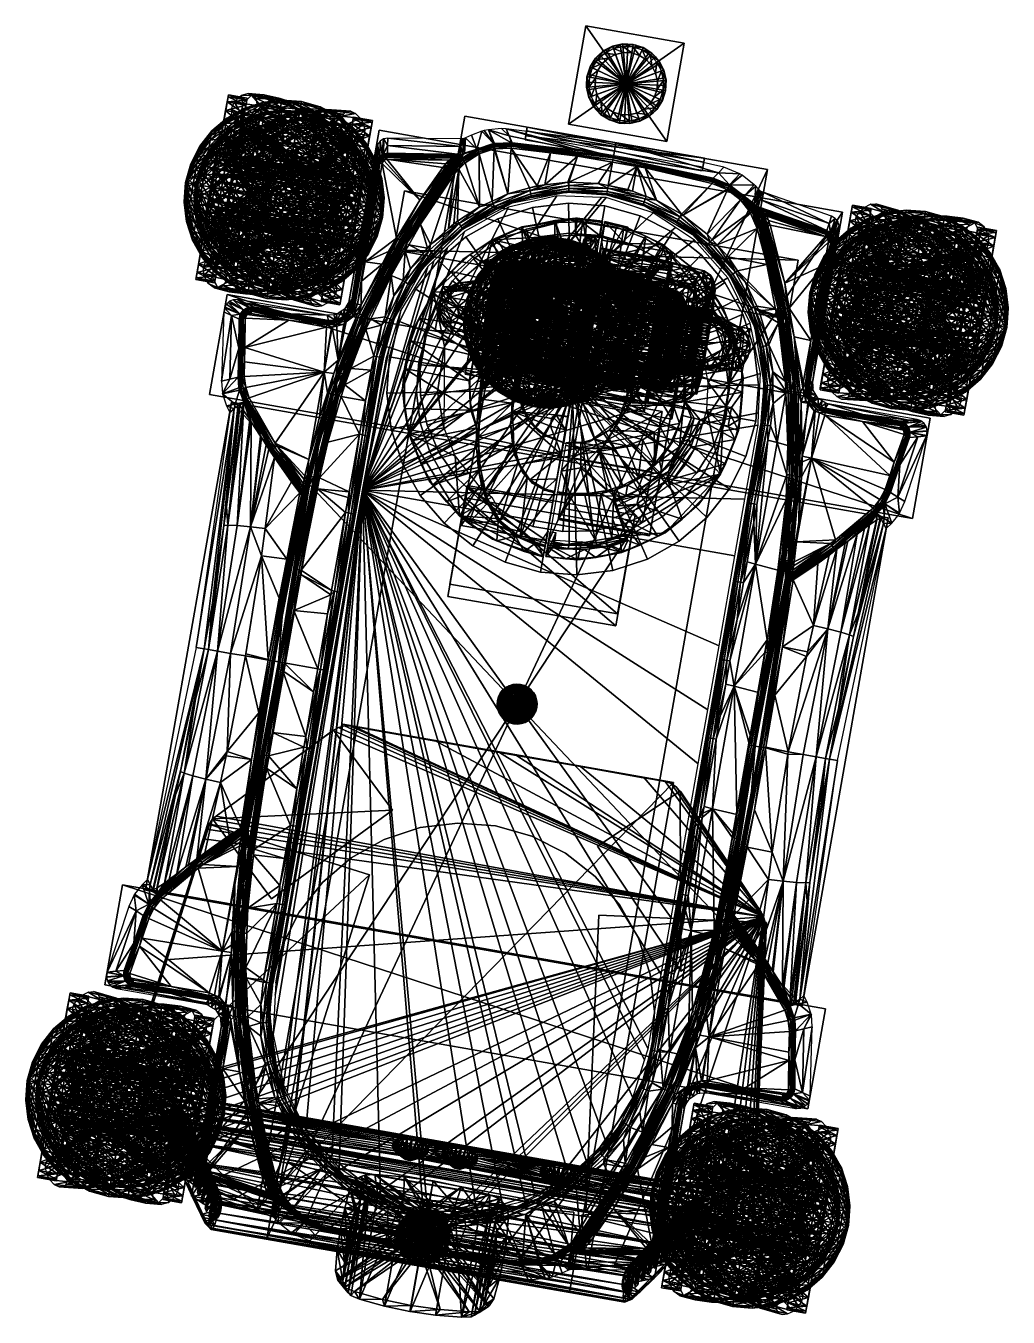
# Model space of a CAD drawing. Extents: x -0.246 to 0.246, y -0.407 to 0.239.
import ezdxf

# ---------------------------------------------------------------- set-up
doc = ezdxf.new("R2010")
doc.units = 0

# ---------------------------------------------------------------- blocks, each defined once
blk = doc.blocks.new('youBot')
mesh = blk.add_polyface()
corners = [(-0.125224, -0.367366, 0.015124), (-0.125224, -0.367366, 0.112177), (-0.026203, 0.194074, 0.112176), (-0.162915, -0.346043, 0.015124), (-0.162914, -0.346043, 0.093771), (-0.068914, 0.18693, 0.093771), (-0.206204, -0.240512, 0.10171), (-0.19738, -0.190485, 0.10171), (-0.206203, -0.240512, 0.013982), (-0.19738, -0.190485, 0.013982), (0.1454, -0.302524, 0.10171), (0.1454, -0.302524, 0.013982), (0.154224, -0.252497, 0.013983), (0.14257, -0.250967, 0.015124), (-0.185821, -0.193049, 0.097635), (-0.185821, -0.193049, 0.015124), (-0.142778, 0.051004, 0.097635), (-0.142778, 0.051004, 0.015124), (0.14257, -0.250967, 0.097636), (-0.15229, -0.157452, 0.153084), (-0.15229, -0.157453, 0.146186), (-0.122902, -0.197462, 0.153085), (-0.122902, -0.197462, 0.146187), (-0.091755, -0.112989, 0.153084), (-0.091755, -0.112989, 0.146186), (-0.062368, -0.152999, 0.153084), (-0.062368, -0.152999, 0.146186), (-0.198446, -0.301688, 0.146186), (-0.198446, -0.301688, 0.153085), (-0.15383, -0.160206, 0.153084), (-0.15383, -0.160206, 0.146186), (-0.073775, -0.185451, 0.153084), (-0.118391, -0.326933, 0.146187), (-0.073775, -0.185451, 0.146186), (-0.118391, -0.326933, 0.153085), (-0.129829, -0.352227, 0.146186), (-0.087131, -0.110134, 0.153084), (-0.087131, -0.110134, 0.146186), (0.0782, -0.139293, 0.146186), (-0.129829, -0.352227, 0.153084), (0.0782, -0.139293, 0.153084), (-0.033651, -0.040018, 0.164568), (-0.024954, 0.009298, 0.164565), (-0.033652, -0.040021, 0.098113)]
mesh.append_faces([[corners[k] for k in face] for face in [(0, 1, 2), (3, 4, 5), (6, 7, 8), (8, 7, 9), (7, 6, 10), (8, 9, 11), (9, 7, 12), (6, 8, 11), (13, 14, 15), (16, 17, 14), (14, 17, 15), (17, 13, 15), (18, 16, 14), (19, 20, 21), (21, 20, 22), (20, 19, 23), (20, 23, 24), (21, 22, 25), (25, 22, 26), (25, 26, 23), (23, 26, 24), (22, 20, 26), (26, 20, 24), (19, 21, 25), (19, 25, 23), (27, 28, 29), (27, 29, 30), (31, 32, 33), (31, 33, 29), (29, 33, 30), (32, 27, 33), (33, 27, 30), (28, 34, 31), (28, 31, 29), (35, 36, 37), (36, 38, 37), (38, 35, 37), (39, 40, 36), (41, 42, 43)]])
mesh = blk.add_polyface()
corners = [(-0.125224, -0.367366, 0.015124), (-0.026203, 0.194074, 0.112176), (-0.026203, 0.194074, 0.015124), (0.1253, 0.167353, 0.015124), (-0.125224, -0.367366, 0.112177), (0.1253, 0.167353, 0.112176), (-0.144978, 0.104904, 0.101709), (-0.153801, 0.054876, 0.101709), (0.197802, -0.007136, 0.10171), (-0.153801, 0.054876, 0.013982), (-0.144978, 0.104904, 0.013982), (0.197802, -0.007136, 0.013983), (-0.162915, -0.346043, 0.015124), (-0.068914, 0.18693, 0.093771), (-0.068914, 0.18693, 0.015124), (0.162707, 0.146079, 0.015124), (-0.162914, -0.346043, 0.093771), (0.162707, 0.146079, 0.093771), (-0.142778, 0.051004, 0.097635), (0.185614, -0.006915, 0.015124), (-0.142778, 0.051004, 0.015124), (-0.048356, 0.054371, 0.176017), (-0.048356, 0.054371, 0.111828), (-0.045061, 0.039505, 0.176018), (-0.04506, 0.039505, 0.111828), (0.028761, 0.063668, 0.176017), (-0.038928, 0.025567, 0.176017), (0.028761, 0.063668, 0.111828), (-0.038928, 0.025567, 0.111828), (-0.030194, 0.013094, 0.176018), (-0.030194, 0.013094, 0.111828), (-0.019195, 0.002564, 0.176017), (-0.019195, 0.002564, 0.111828), (-0.006353, -0.005618, 0.176017), (-0.006353, -0.005618, 0.111828), (0.007839, -0.011137, 0.176018), (0.007839, -0.011137, 0.111828), (0.022835, -0.013781, 0.176018), (0.022835, -0.013781, 0.111828), (-0.033652, -0.040021, 0.098113), (-0.024954, 0.009298, 0.164565), (-0.024954, 0.009294, 0.098111), (0.058992, -0.005511, 0.098111)]
mesh.append_faces([[corners[k] for k in face] for face in [(0, 1, 2), (3, 0, 2), (4, 5, 1), (6, 7, 8), (9, 10, 11), (7, 9, 11), (12, 13, 14), (15, 12, 14), (16, 17, 13), (18, 19, 20), (21, 22, 23), (22, 24, 23), (25, 23, 26), (24, 27, 28), (23, 24, 26), (24, 28, 26), (25, 26, 29), (28, 27, 30), (26, 28, 29), (28, 30, 29), (25, 29, 31), (30, 27, 32), (29, 30, 31), (30, 32, 31), (25, 31, 33), (32, 27, 34), (31, 32, 33), (32, 34, 33), (25, 33, 35), (34, 27, 36), (33, 34, 35), (34, 36, 35), (25, 35, 37), (36, 27, 38), (35, 36, 37), (36, 38, 37), (39, 40, 41), (41, 40, 42)]])
mesh = blk.add_polyface()
corners = [(-0.026203, 0.194074, 0.112176), (0.1253, 0.167353, 0.015124), (-0.026203, 0.194074, 0.015124), (-0.153801, 0.054876, 0.101709), (-0.144978, 0.104904, 0.101709), (-0.153801, 0.054876, 0.013982), (-0.144978, 0.104904, 0.013982), (0.206626, 0.042891, 0.013982), (-0.068914, 0.18693, 0.093771), (0.162707, 0.146079, 0.015124), (-0.068914, 0.18693, 0.015124), (0.028761, 0.063668, 0.176017), (0.019464, 0.140785, 0.176017), (0.004598, 0.13749, 0.176017), (0.019464, 0.140785, 0.111828), (0.028761, 0.063668, 0.111828), (0.004598, 0.13749, 0.111828), (-0.00934, 0.131357, 0.176018), (-0.00934, 0.131357, 0.111828), (-0.021813, 0.122623, 0.176017), (-0.021813, 0.122623, 0.111828), (-0.032343, 0.111624, 0.176018), (-0.032343, 0.111624, 0.111828), (-0.040525, 0.098782, 0.176017), (-0.040525, 0.098782, 0.111828), (-0.046044, 0.08459, 0.176017), (-0.046044, 0.08459, 0.111828), (-0.048688, 0.069594, 0.176018), (-0.048688, 0.069594, 0.111828), (-0.048356, 0.054371, 0.176017), (-0.048356, 0.054371, 0.111828), (-0.045061, 0.039505, 0.176018), (-0.04506, 0.039505, 0.111828)]
mesh.append_faces([[corners[k] for k in face] for face in [(0, 1, 2), (3, 4, 5), (5, 4, 6), (6, 4, 7), (8, 9, 10), (11, 12, 13), (14, 15, 16), (12, 14, 13), (14, 16, 13), (11, 13, 17), (16, 15, 18), (13, 16, 17), (16, 18, 17), (11, 17, 19), (18, 15, 20), (17, 18, 19), (18, 20, 19), (11, 19, 21), (20, 15, 22), (19, 20, 21), (20, 22, 21), (11, 21, 23), (22, 15, 24), (21, 22, 23), (22, 24, 23), (11, 23, 25), (24, 15, 26), (23, 24, 25), (24, 26, 25), (11, 25, 27), (26, 15, 28), (25, 26, 27), (26, 28, 27), (11, 27, 29), (28, 15, 30), (27, 28, 29), (28, 30, 29), (11, 29, 31), (30, 15, 32)]])
mesh = blk.add_polyface()
corners = [(0.1253, 0.167353, 0.112176), (0.1253, 0.167353, 0.015124), (-0.026203, 0.194074, 0.112176), (0.206626, 0.042891, 0.013982), (-0.144978, 0.104904, 0.101709), (0.206626, 0.042891, 0.101709), (0.162707, 0.146079, 0.093771), (0.162707, 0.146079, 0.015124), (-0.068914, 0.18693, 0.093771), (0.028761, 0.063668, 0.176017), (0.10621, 0.057742, 0.176018), (0.105878, 0.072965, 0.176017), (0.10621, 0.057742, 0.111828), (0.028761, 0.063668, 0.111828), (0.105878, 0.072965, 0.111828), (0.102583, 0.087831, 0.176018), (0.102583, 0.087831, 0.111828), (0.09645, 0.101769, 0.176017), (0.09645, 0.101769, 0.111828), (0.087716, 0.114242, 0.176018), (0.087717, 0.114242, 0.111828), (0.076717, 0.124772, 0.176017), (0.076717, 0.124772, 0.111828), (0.063875, 0.132954, 0.176018), (0.063875, 0.132954, 0.111828), (0.049683, 0.138473, 0.176018), (0.049683, 0.138473, 0.111828), (0.034688, 0.141117, 0.176017), (0.034687, 0.141117, 0.111828), (0.019464, 0.140785, 0.176017), (0.019464, 0.140785, 0.111828)]
mesh.append_faces([[corners[k] for k in face] for face in [(0, 1, 2), (3, 4, 5), (6, 7, 8), (9, 10, 11), (12, 13, 14), (10, 12, 11), (12, 14, 11), (9, 11, 15), (14, 13, 16), (11, 14, 15), (14, 16, 15), (9, 15, 17), (16, 13, 18), (15, 16, 17), (16, 18, 17), (9, 17, 19), (18, 13, 20), (17, 18, 19), (18, 20, 19), (9, 19, 21), (20, 13, 22), (19, 20, 21), (20, 22, 21), (9, 21, 23), (22, 13, 24), (21, 22, 23), (22, 24, 23), (9, 23, 25), (24, 13, 26), (23, 24, 25), (24, 26, 25), (9, 25, 27), (26, 13, 28), (25, 26, 27), (26, 28, 27), (9, 27, 29), (28, 13, 30), (27, 28, 29), (28, 30, 29)]])
mesh = blk.add_polyface()
corners = [(0.026279, -0.394087, 0.112177), (0.026279, -0.394087, 0.015124), (0.1253, 0.167353, 0.112176), (0.1253, 0.167353, 0.015124), (-0.125224, -0.367366, 0.015124), (-0.125224, -0.367366, 0.112177), (0.068707, -0.386894, 0.093771), (0.068707, -0.386894, 0.015124), (0.162707, 0.146079, 0.093771), (0.162707, 0.146079, 0.015124), (-0.162915, -0.346043, 0.015124), (-0.162914, -0.346043, 0.093771), (0.154224, -0.252497, 0.013983), (-0.19738, -0.190485, 0.10171), (0.154224, -0.252497, 0.10171), (0.14257, -0.250967, 0.097636), (0.14257, -0.250967, 0.015124), (0.185614, -0.006915, 0.097636), (0.185614, -0.006915, 0.015124), (-0.185821, -0.193049, 0.097635), (-0.142778, 0.051004, 0.015124), (-0.142778, 0.051004, 0.097635), (0.081938, -0.23359, 0.153085), (0.081938, -0.23359, 0.146187), (0.123239, -0.206048, 0.153085), (0.123239, -0.206048, 0.146187), (0.040267, -0.1711, 0.153084), (0.040267, -0.1711, 0.146186), (0.081568, -0.143558, 0.153084), (0.081568, -0.143558, 0.146186), (0.12473, -0.209336, 0.153084), (0.12473, -0.209336, 0.146186), (0.040869, -0.205671, 0.153084), (0.040869, -0.205671, 0.146186), (0.0782, -0.139293, 0.153084), (0.035502, -0.381386, 0.146186), (0.0782, -0.139293, 0.146186), (-0.087131, -0.110134, 0.153084), (0.022835, -0.013781, 0.176018), (0.022835, -0.013781, 0.111828), (0.038058, -0.013449, 0.176018), (-0.024954, 0.009298, 0.164565), (-0.033651, -0.040018, 0.164568), (0.050295, -0.054823, 0.164568), (0.058993, -0.005508, 0.164566), (-0.033652, -0.040021, 0.098113), (-0.024954, 0.009294, 0.098111), (0.050295, -0.054827, 0.098113), (0.058992, -0.005511, 0.098111)]
mesh.append_faces([[corners[k] for k in face] for face in [(0, 1, 2), (2, 1, 3), (1, 4, 3), (5, 0, 2), (6, 7, 8), (8, 7, 9), (7, 10, 9), (11, 6, 8), (12, 13, 14), (15, 16, 17), (17, 16, 18), (16, 15, 19), (18, 16, 20), (15, 17, 21), (22, 23, 24), (24, 23, 25), (23, 22, 26), (23, 26, 27), (24, 25, 28), (28, 25, 29), (28, 29, 26), (26, 29, 27), (25, 23, 29), (29, 23, 27), (22, 24, 28), (22, 28, 26), (30, 31, 32), (32, 31, 33), (34, 35, 36), (34, 36, 37), (38, 39, 40), (41, 42, 43), (41, 43, 44), (45, 46, 47), (47, 46, 48), (47, 48, 43), (43, 48, 44), (42, 45, 47), (42, 47, 43)]])
mesh = blk.add_polyface()
corners = [(-0.144978, 0.104904, 0.101709), (0.197802, -0.007136, 0.10171), (0.206626, 0.042891, 0.101709), (0.197802, -0.007136, 0.013983), (-0.144978, 0.104904, 0.013982), (0.206626, 0.042891, 0.013982), (-0.153801, 0.054876, 0.101709), (0.185614, -0.006915, 0.097636), (0.185614, -0.006915, 0.015124), (-0.142778, 0.051004, 0.097635), (0.028761, 0.063668, 0.176017), (0.038058, -0.013449, 0.176018), (0.052924, -0.010154, 0.176018), (0.038058, -0.013449, 0.111828), (0.028761, 0.063668, 0.111828), (0.052924, -0.010154, 0.111828), (0.066862, -0.004021, 0.176017), (0.066862, -0.004021, 0.111828), (0.079335, 0.004713, 0.176018), (0.079335, 0.004713, 0.111828), (0.089865, 0.015712, 0.176018), (0.089865, 0.015712, 0.111828), (0.098047, 0.028554, 0.176018), (0.098047, 0.028554, 0.111828), (0.103566, 0.042746, 0.176018), (0.103566, 0.042746, 0.111828), (0.10621, 0.057742, 0.176018), (0.10621, 0.057742, 0.111828), (0.022835, -0.013781, 0.176018), (0.022835, -0.013781, 0.111828), (0.058992, -0.005511, 0.098111), (-0.024954, 0.009298, 0.164565), (0.058993, -0.005508, 0.164566)]
mesh.append_faces([[corners[k] for k in face] for face in [(0, 1, 2), (3, 4, 5), (3, 5, 1), (1, 5, 2), (6, 3, 1), (7, 8, 9), (10, 11, 12), (13, 14, 15), (11, 13, 12), (13, 15, 12), (10, 12, 16), (15, 14, 17), (12, 15, 16), (15, 17, 16), (10, 16, 18), (17, 14, 19), (16, 17, 18), (17, 19, 18), (10, 18, 20), (19, 14, 21), (18, 19, 20), (19, 21, 20), (10, 20, 22), (21, 14, 23), (20, 21, 22), (21, 23, 22), (10, 22, 24), (23, 14, 25), (22, 23, 24), (23, 25, 24), (10, 24, 26), (25, 14, 27), (24, 25, 26), (25, 27, 26), (10, 28, 11), (29, 14, 13), (29, 13, 11), (30, 31, 32)]])
mesh = blk.add_polyface()
corners = [(-0.125224, -0.367366, 0.112177), (-0.125224, -0.367366, 0.015124), (0.026279, -0.394087, 0.112177), (0.026279, -0.394087, 0.015124), (-0.162914, -0.346043, 0.093771), (-0.162915, -0.346043, 0.015124), (0.068707, -0.386894, 0.093771), (-0.114782, -0.32892, 0.153084), (-0.114782, -0.32892, 0.146186), (-0.12177, -0.354459, 0.153084), (-0.12177, -0.354459, 0.146186), (-0.042336, -0.348742, 0.153084), (-0.042336, -0.348742, 0.146186), (-0.049323, -0.374281, 0.153084), (-0.049323, -0.374281, 0.146186), (0.026181, -0.380553, 0.146188), (-0.048676, -0.374395, 0.153083), (-0.048675, -0.374395, 0.146185), (-0.046505, -0.348007, 0.153083), (0.028352, -0.354164, 0.146188), (-0.046505, -0.348007, 0.146184), (0.02618, -0.380553, 0.153086), (-0.185888, -0.297057, 0.153085), (-0.185888, -0.297057, 0.146187), (-0.197204, -0.320995, 0.153084), (-0.197204, -0.320994, 0.146186), (-0.117984, -0.329159, 0.153085), (-0.117984, -0.329158, 0.146187), (-0.1293, -0.353096, 0.153084), (-0.1293, -0.353096, 0.146186), (-0.198446, -0.301688, 0.153085), (-0.198446, -0.301688, 0.146186), (-0.118391, -0.326933, 0.153085), (-0.118391, -0.326933, 0.146187), (-0.073775, -0.185451, 0.153084), (-0.129829, -0.352227, 0.153084), (-0.129829, -0.352227, 0.146186), (0.035502, -0.381386, 0.153084), (-0.087131, -0.110134, 0.153084)]
mesh.append_faces([[corners[k] for k in face] for face in [(0, 1, 2), (2, 1, 3), (4, 5, 6), (7, 8, 9), (9, 8, 10), (8, 7, 11), (8, 11, 12), (9, 10, 13), (13, 10, 14), (13, 14, 11), (11, 14, 12), (10, 8, 14), (14, 8, 12), (7, 9, 13), (7, 13, 11), (15, 16, 17), (18, 19, 20), (18, 20, 16), (16, 20, 17), (20, 15, 17), (21, 18, 16), (22, 23, 24), (24, 23, 25), (23, 22, 26), (23, 26, 27), (24, 25, 28), (28, 25, 29), (28, 29, 26), (26, 29, 27), (25, 23, 29), (29, 23, 27), (22, 24, 28), (22, 28, 26), (30, 31, 32), (32, 31, 33), (32, 33, 34), (35, 36, 37), (36, 35, 38)]])
mesh = blk.add_polyface()
corners = [(0.068707, -0.386894, 0.093771), (-0.162915, -0.346043, 0.015124), (0.068707, -0.386894, 0.015124), (-0.19738, -0.190485, 0.10171), (0.1454, -0.302524, 0.10171), (0.154224, -0.252497, 0.10171), (0.1454, -0.302524, 0.013982), (-0.19738, -0.190485, 0.013982), (0.154224, -0.252497, 0.013983), (-0.206204, -0.240512, 0.10171), (0.02618, -0.380553, 0.153086), (0.026181, -0.380553, 0.146188), (0.028351, -0.354164, 0.153086), (0.028352, -0.354164, 0.146188), (-0.048676, -0.374395, 0.153083), (-0.046505, -0.348007, 0.153083), (-0.046505, -0.348007, 0.146184), (0.109496, -0.375087, 0.153085), (0.109496, -0.375087, 0.146187), (0.107052, -0.348723, 0.153085), (0.107052, -0.348723, 0.146187), (0.034708, -0.382022, 0.153084), (0.034708, -0.382022, 0.146186), (0.032263, -0.355657, 0.153084), (0.032263, -0.355658, 0.146186), (0.034392, -0.353879, 0.153085), (0.034392, -0.353879, 0.146186), (0.118253, -0.357544, 0.153085), (0.118253, -0.357544, 0.146187), (0.040869, -0.205671, 0.153084), (0.040869, -0.205671, 0.146186), (0.12473, -0.209336, 0.153084), (0.12473, -0.209336, 0.146186), (0.035502, -0.381386, 0.153084), (-0.129829, -0.352227, 0.146186), (0.035502, -0.381386, 0.146186), (0.0782, -0.139293, 0.153084), (0.0782, -0.139293, 0.146186), (-0.129829, -0.352227, 0.153084)]
mesh.append_faces([[corners[k] for k in face] for face in [(0, 1, 2), (3, 4, 5), (6, 7, 8), (6, 8, 4), (4, 8, 5), (9, 6, 4), (10, 11, 12), (12, 11, 13), (11, 10, 14), (12, 13, 15), (13, 11, 16), (10, 12, 15), (17, 18, 19), (19, 18, 20), (18, 17, 21), (18, 21, 22), (19, 20, 23), (23, 20, 24), (23, 24, 21), (21, 24, 22), (20, 18, 24), (24, 18, 22), (17, 19, 23), (17, 23, 21), (25, 26, 27), (27, 26, 28), (26, 25, 29), (26, 29, 30), (27, 28, 31), (31, 28, 32), (28, 26, 32), (32, 26, 30), (25, 27, 31), (25, 31, 29), (33, 34, 35), (33, 35, 36), (35, 34, 37), (38, 33, 36)]])
blk = doc.blocks.new('intermediateLink_rr')
mesh = blk.add_polyface()
corners = [(0.112073, -0.326429, 0.012922), (0.113235, -0.319843, 0.018411), (0.121987, -0.320766, 0.0178), (0.103513, -0.326364, 0.015052), (0.104607, -0.32016, 0.020222), (0.114188, -0.314438, 0.025099), (0.105505, -0.315068, 0.026522), (0.096434, -0.321704, 0.023162), (0.097243, -0.317122, 0.028832), (0.089032, -0.324417, 0.02712), (0.089719, -0.32052, 0.031941), (0.114896, -0.310421, 0.03273), (0.106172, -0.311285, 0.03371), (0.097843, -0.313717, 0.035301), (0.09023, -0.317624, 0.037443), (0.083223, -0.325132, 0.03573), (0.115333, -0.307948, 0.041009), (0.106583, -0.308955, 0.041509), (0.098213, -0.31162, 0.04232), (0.090544, -0.315841, 0.043412), (0.083624, -0.322857, 0.040052), (0.083871, -0.321455, 0.044742), (0.11548, -0.307112, 0.04962), (0.106722, -0.308168, 0.04962), (0.098338, -0.310912, 0.04962), (0.09065, -0.315239, 0.04962), (0.083955, -0.320982, 0.04962), (0.115333, -0.307948, 0.05823), (0.106583, -0.308955, 0.05773), (0.098213, -0.31162, 0.056919), (0.090544, -0.315841, 0.055827), (0.083871, -0.321455, 0.054497), (0.114896, -0.310421, 0.066509), (0.106172, -0.311285, 0.065529), (0.097843, -0.313717, 0.063938), (0.09023, -0.317624, 0.061796), (0.114188, -0.314438, 0.07414), (0.105505, -0.315068, 0.072717), (0.097243, -0.317122, 0.070407), (0.089719, -0.32052, 0.067298), (0.083624, -0.322857, 0.059187), (0.113235, -0.319843, 0.080828), (0.104607, -0.32016, 0.079017), (0.096434, -0.321704, 0.076077), (0.089032, -0.324417, 0.07212), (0.112073, -0.326429, 0.086317)]
mesh.append_faces([[corners[k] for k in face] for face in [(0, 1, 2), (3, 4, 1), (1, 4, 5), (4, 6, 5), (4, 7, 6), (7, 8, 6), (7, 9, 8), (9, 10, 8), (5, 6, 11), (6, 12, 11), (6, 8, 12), (8, 13, 12), (8, 10, 13), (10, 14, 13), (10, 15, 14), (11, 12, 16), (12, 17, 16), (12, 13, 17), (13, 18, 17), (13, 14, 18), (14, 19, 18), (14, 20, 19), (20, 21, 19), (16, 17, 22), (17, 23, 22), (17, 18, 23), (18, 24, 23), (18, 19, 24), (19, 25, 24), (19, 21, 25), (21, 26, 25), (22, 23, 27), (23, 28, 27), (23, 24, 28), (24, 29, 28), (24, 25, 29), (25, 30, 29), (25, 26, 30), (26, 31, 30), (27, 28, 32), (28, 33, 32), (28, 29, 33), (29, 34, 33), (29, 30, 34), (30, 35, 34), (30, 31, 35), (32, 33, 36), (33, 37, 36), (33, 34, 37), (34, 38, 37), (34, 35, 38), (35, 39, 38), (35, 40, 39), (36, 37, 41), (37, 42, 41), (37, 38, 42), (38, 43, 42), (38, 39, 43), (39, 44, 43), (41, 42, 45)]])
mesh = blk.add_polyface()
corners = [(0.128039, -0.336993, 0.008844), (0.129364, -0.329479, 0.012922), (0.137431, -0.332346, 0.015052), (0.119451, -0.335143, 0.008045), (0.120802, -0.327481, 0.012203), (0.110748, -0.333944, 0.008844), (0.138525, -0.326142, 0.020222), (0.130526, -0.322893, 0.018411), (0.121987, -0.320766, 0.0178), (0.112073, -0.326429, 0.012922), (0.139423, -0.32105, 0.026522), (0.131479, -0.317487, 0.025099), (0.122959, -0.315254, 0.024619), (0.113235, -0.319843, 0.018411), (0.114188, -0.314438, 0.025099), (0.132188, -0.313471, 0.03273), (0.14009, -0.317267, 0.03371), (0.123681, -0.311159, 0.032399), (0.114896, -0.310421, 0.03273), (0.132624, -0.310997, 0.041009), (0.140501, -0.314937, 0.041509), (0.124126, -0.308637, 0.04084), (0.115333, -0.307948, 0.041009), (0.132771, -0.310162, 0.04962), (0.14064, -0.31415, 0.04962), (0.124276, -0.307786, 0.04962), (0.11548, -0.307112, 0.04962), (0.132624, -0.310997, 0.05823), (0.140501, -0.314937, 0.05773), (0.124126, -0.308637, 0.058399), (0.115333, -0.307948, 0.05823), (0.132188, -0.313471, 0.066509), (0.14009, -0.317267, 0.065529), (0.123681, -0.311159, 0.06684), (0.114896, -0.310421, 0.066509), (0.131479, -0.317487, 0.07414), (0.139423, -0.32105, 0.072717), (0.122959, -0.315254, 0.07462), (0.114188, -0.314438, 0.07414), (0.130526, -0.322893, 0.080828), (0.138525, -0.326142, 0.079017), (0.121987, -0.320766, 0.081439), (0.113235, -0.319843, 0.080828), (0.137431, -0.332346, 0.084188), (0.129364, -0.329479, 0.086317), (0.120802, -0.327481, 0.087036), (0.136182, -0.339425, 0.088029), (0.128039, -0.336993, 0.090395), (0.119451, -0.335143, 0.091194), (0.112073, -0.326429, 0.086317)]
mesh.append_faces([[corners[k] for k in face] for face in [(0, 1, 2), (0, 3, 1), (3, 4, 1), (3, 5, 4), (2, 1, 6), (1, 7, 6), (1, 4, 7), (4, 8, 7), (4, 9, 8), (6, 7, 10), (7, 11, 10), (7, 8, 11), (8, 12, 11), (8, 13, 12), (13, 14, 12), (11, 15, 16), (11, 12, 15), (12, 17, 15), (12, 14, 17), (14, 18, 17), (15, 19, 20), (15, 17, 19), (17, 21, 19), (17, 18, 21), (18, 22, 21), (19, 23, 24), (19, 21, 23), (21, 25, 23), (21, 22, 25), (22, 26, 25), (23, 27, 28), (23, 25, 27), (25, 29, 27), (25, 26, 29), (26, 30, 29), (27, 31, 32), (27, 29, 31), (29, 33, 31), (29, 30, 33), (30, 34, 33), (31, 35, 36), (31, 33, 35), (33, 37, 35), (33, 34, 37), (34, 38, 37), (35, 39, 40), (35, 37, 39), (37, 41, 39), (37, 38, 41), (38, 42, 41), (40, 39, 43), (39, 44, 43), (39, 41, 44), (41, 45, 44), (41, 42, 45), (43, 44, 46), (44, 47, 46), (44, 45, 47), (45, 48, 47), (45, 49, 48)]])
mesh = blk.add_polyface()
corners = [(0.136182, -0.339425, 0.01121), (0.137431, -0.332346, 0.015052), (0.144691, -0.335973, 0.018509), (0.145676, -0.330389, 0.023162), (0.151704, -0.335471, 0.02712), (0.138525, -0.326142, 0.020222), (0.152391, -0.331573, 0.031941), (0.156918, -0.338129, 0.03573), (0.146484, -0.325807, 0.028832), (0.139423, -0.32105, 0.026522), (0.157319, -0.335854, 0.040052), (0.152902, -0.328678, 0.037443), (0.147084, -0.322402, 0.035301), (0.14009, -0.317267, 0.03371), (0.131479, -0.317487, 0.025099), (0.157566, -0.334453, 0.044742), (0.153216, -0.326894, 0.043412), (0.147454, -0.320305, 0.04232), (0.140501, -0.314937, 0.041509), (0.132188, -0.313471, 0.03273), (0.15765, -0.33398, 0.04962), (0.153323, -0.326292, 0.04962), (0.147579, -0.319597, 0.04962), (0.14064, -0.31415, 0.04962), (0.132624, -0.310997, 0.041009), (0.157566, -0.334453, 0.054497), (0.153216, -0.326895, 0.055827), (0.147454, -0.320305, 0.056919), (0.140501, -0.314937, 0.05773), (0.132771, -0.310162, 0.04962), (0.157319, -0.335854, 0.059187), (0.152902, -0.328678, 0.061796), (0.147085, -0.322402, 0.063938), (0.14009, -0.317267, 0.065529), (0.132624, -0.310997, 0.05823), (0.156918, -0.338129, 0.063509), (0.152391, -0.331573, 0.067298), (0.146484, -0.325807, 0.070407), (0.139423, -0.32105, 0.072717), (0.132188, -0.313471, 0.066509), (0.151704, -0.335471, 0.07212), (0.145676, -0.330389, 0.076077), (0.138525, -0.326142, 0.079017), (0.131479, -0.317487, 0.07414), (0.150866, -0.340219, 0.076077), (0.144691, -0.335973, 0.08073), (0.137431, -0.332346, 0.084188)]
mesh.append_faces([[corners[k] for k in face] for face in [(0, 1, 2), (2, 3, 4), (2, 1, 3), (1, 5, 3), (4, 6, 7), (4, 3, 6), (3, 8, 6), (3, 5, 8), (5, 9, 8), (7, 6, 10), (6, 11, 10), (6, 8, 11), (8, 12, 11), (8, 9, 12), (9, 13, 12), (9, 14, 13), (10, 11, 15), (11, 16, 15), (11, 12, 16), (12, 17, 16), (12, 13, 17), (13, 18, 17), (13, 19, 18), (15, 16, 20), (16, 21, 20), (16, 17, 21), (17, 22, 21), (17, 18, 22), (18, 23, 22), (18, 24, 23), (20, 21, 25), (21, 26, 25), (21, 22, 26), (22, 27, 26), (22, 23, 27), (23, 28, 27), (23, 29, 28), (25, 26, 30), (26, 31, 30), (26, 27, 31), (27, 32, 31), (27, 28, 32), (28, 33, 32), (28, 34, 33), (30, 31, 35), (31, 36, 35), (31, 32, 36), (32, 37, 36), (32, 33, 37), (33, 38, 37), (33, 39, 38), (36, 37, 40), (37, 41, 40), (37, 38, 41), (38, 42, 41), (38, 43, 42), (40, 41, 44), (41, 45, 44), (41, 42, 45), (42, 46, 45)]])
mesh = blk.add_polyface()
corners = [(0.080459, -0.3408, 0.025099), (0.081274, -0.336181, 0.026522), (0.087239, -0.334583, 0.020222), (0.088194, -0.329166, 0.023162), (0.082025, -0.331925, 0.028832), (0.076662, -0.338391, 0.03371), (0.077179, -0.335459, 0.035301), (0.073579, -0.341127, 0.041509), (0.082683, -0.328194, 0.031941), (0.089032, -0.324417, 0.02712), (0.077632, -0.332889, 0.037443), (0.073842, -0.339633, 0.04232), (0.074073, -0.338323, 0.043412), (0.083223, -0.325132, 0.03573), (0.089719, -0.32052, 0.031941), (0.078004, -0.33078, 0.040052), (0.074263, -0.337247, 0.044742), (0.083624, -0.322857, 0.040052), (0.09023, -0.317624, 0.037443), (0.07828, -0.329213, 0.043029), (0.074404, -0.336448, 0.04626), (0.083871, -0.321455, 0.044742), (0.078451, -0.328248, 0.04626), (0.074491, -0.335956, 0.047907), (0.083955, -0.320982, 0.04962), (0.078508, -0.327922, 0.04962), (0.07452, -0.33579, 0.04962), (0.083871, -0.321455, 0.054497), (0.078451, -0.328248, 0.052979), (0.074491, -0.335956, 0.051332), (0.083624, -0.322857, 0.059187), (0.09023, -0.317624, 0.061796), (0.07828, -0.329213, 0.05621), (0.074404, -0.336448, 0.052979), (0.083223, -0.325132, 0.063509), (0.089719, -0.32052, 0.067298), (0.078004, -0.33078, 0.059187), (0.074263, -0.337247, 0.054497), (0.082683, -0.328194, 0.067298), (0.089032, -0.324417, 0.07212), (0.077632, -0.332889, 0.061796), (0.074073, -0.338323, 0.055827), (0.082025, -0.331925, 0.070407), (0.088194, -0.329166, 0.076077), (0.077179, -0.335459, 0.063938), (0.073842, -0.339633, 0.056919), (0.087239, -0.334583, 0.079017), (0.081274, -0.336181, 0.072717), (0.076662, -0.338391, 0.065529), (0.086202, -0.340462, 0.080828), (0.080459, -0.3408, 0.07414)]
mesh.append_faces([[corners[k] for k in face] for face in [(0, 1, 2), (2, 1, 3), (1, 4, 3), (1, 5, 4), (5, 6, 4), (5, 7, 6), (4, 8, 9), (4, 6, 8), (6, 10, 8), (6, 11, 10), (11, 12, 10), (8, 13, 14), (8, 10, 13), (10, 15, 13), (10, 12, 15), (12, 16, 15), (13, 17, 18), (13, 15, 17), (15, 19, 17), (15, 16, 19), (16, 20, 19), (17, 19, 21), (19, 22, 21), (19, 20, 22), (20, 23, 22), (21, 22, 24), (22, 25, 24), (22, 23, 25), (23, 26, 25), (24, 25, 27), (25, 28, 27), (25, 26, 28), (26, 29, 28), (27, 30, 31), (27, 28, 30), (28, 32, 30), (28, 29, 32), (29, 33, 32), (30, 34, 35), (30, 32, 34), (32, 36, 34), (32, 33, 36), (33, 37, 36), (34, 38, 39), (34, 36, 38), (36, 40, 38), (36, 37, 40), (37, 41, 40), (38, 42, 43), (38, 40, 42), (40, 44, 42), (40, 41, 44), (41, 45, 44), (43, 42, 46), (42, 47, 46), (42, 44, 47), (44, 48, 47), (44, 45, 48), (46, 47, 49), (47, 48, 50)]])
mesh = blk.add_polyface()
corners = [(0.107814, -0.350577, 0.005484), (0.10931, -0.342097, 0.006332), (0.117985, -0.343456, 0.005484), (0.099501, -0.349111, 0.008045), (0.100909, -0.341123, 0.008844), (0.091839, -0.347759, 0.012203), (0.093107, -0.340571, 0.012922), (0.085124, -0.346575, 0.0178), (0.086202, -0.340462, 0.018411), (0.119451, -0.335143, 0.008045), (0.110748, -0.333944, 0.008844), (0.102264, -0.333443, 0.01121), (0.094326, -0.333659, 0.015052), (0.087239, -0.334583, 0.020222), (0.112073, -0.326429, 0.012922), (0.120802, -0.327481, 0.012203), (0.103513, -0.326364, 0.015052), (0.09545, -0.327288, 0.018509), (0.088194, -0.329166, 0.023162), (0.113235, -0.319843, 0.018411), (0.104607, -0.32016, 0.020222), (0.096434, -0.321704, 0.023162), (0.089032, -0.324417, 0.02712), (0.082025, -0.331925, 0.028832), (0.082683, -0.328194, 0.031941), (0.089719, -0.32052, 0.031941), (0.089719, -0.32052, 0.067298), (0.083223, -0.325132, 0.063509), (0.089032, -0.324417, 0.07212), (0.113235, -0.319843, 0.080828), (0.112073, -0.326429, 0.086317), (0.120802, -0.327481, 0.087036), (0.104607, -0.32016, 0.079017), (0.103513, -0.326364, 0.084188), (0.096434, -0.321704, 0.076077), (0.09545, -0.327288, 0.08073), (0.088194, -0.329166, 0.076077), (0.082683, -0.328194, 0.067298), (0.110748, -0.333944, 0.090395), (0.119451, -0.335143, 0.091194), (0.102264, -0.333443, 0.088029), (0.094326, -0.333659, 0.084188), (0.087239, -0.334583, 0.079017), (0.117985, -0.343456, 0.093755), (0.10931, -0.342097, 0.092907), (0.10091, -0.341123, 0.090395), (0.093107, -0.340571, 0.086317), (0.086202, -0.340462, 0.080828), (0.11646, -0.352102, 0.09462), (0.107814, -0.350577, 0.093755), (0.099501, -0.349111, 0.091194), (0.091839, -0.347759, 0.087036), (0.085124, -0.346575, 0.081439)]
mesh.append_faces([[corners[k] for k in face] for face in [(0, 1, 2), (0, 3, 1), (3, 4, 1), (3, 5, 4), (5, 6, 4), (5, 7, 6), (7, 8, 6), (2, 1, 9), (1, 10, 9), (1, 4, 10), (4, 11, 10), (4, 6, 11), (6, 12, 11), (6, 8, 12), (8, 13, 12), (10, 14, 15), (10, 11, 14), (11, 16, 14), (11, 12, 16), (12, 17, 16), (12, 13, 17), (13, 18, 17), (14, 16, 19), (16, 17, 20), (17, 21, 20), (17, 18, 21), (18, 22, 21), (18, 23, 22), (22, 24, 25), (26, 27, 28), (29, 30, 31), (32, 33, 30), (32, 34, 33), (34, 35, 33), (34, 28, 35), (28, 36, 35), (28, 37, 36), (30, 38, 39), (30, 33, 38), (33, 40, 38), (33, 35, 40), (35, 41, 40), (35, 36, 41), (36, 42, 41), (39, 38, 43), (38, 44, 43), (38, 40, 44), (40, 45, 44), (40, 41, 45), (41, 46, 45), (41, 42, 46), (42, 47, 46), (43, 44, 48), (44, 49, 48), (44, 45, 49), (45, 50, 49), (45, 46, 50), (46, 51, 50), (46, 47, 51), (47, 52, 51)]])
mesh = blk.add_polyface()
corners = [(0.072995, -0.344436, 0.04084), (0.072144, -0.344286, 0.04962), (0.073293, -0.342749, 0.041009), (0.085124, -0.346575, 0.0178), (0.079612, -0.345603, 0.024619), (0.086202, -0.340462, 0.018411), (0.080459, -0.3408, 0.025099), (0.075517, -0.344881, 0.032399), (0.076101, -0.341572, 0.03273), (0.073579, -0.341127, 0.041509), (0.087239, -0.334583, 0.020222), (0.081274, -0.336181, 0.026522), (0.076662, -0.338391, 0.03371), (0.073842, -0.339633, 0.04232), (0.077179, -0.335459, 0.035301), (0.074073, -0.338323, 0.043412), (0.074263, -0.337247, 0.044742), (0.074404, -0.336448, 0.04626), (0.074491, -0.335956, 0.047907), (0.07452, -0.33579, 0.04962), (0.074491, -0.335956, 0.051332), (0.074404, -0.336448, 0.052979), (0.074263, -0.337247, 0.054497), (0.074073, -0.338323, 0.055827), (0.073842, -0.339633, 0.056919), (0.073579, -0.341127, 0.05773), (0.076662, -0.338391, 0.065529), (0.073293, -0.342749, 0.05823), (0.081274, -0.336181, 0.072717), (0.080459, -0.3408, 0.07414), (0.086202, -0.340462, 0.080828), (0.076101, -0.341572, 0.066509), (0.072995, -0.344436, 0.058399), (0.085124, -0.346575, 0.081439), (0.079612, -0.345603, 0.07462), (0.075517, -0.344881, 0.06684), (0.072698, -0.346123, 0.05823), (0.084045, -0.352688, 0.080828), (0.078765, -0.350406, 0.07414), (0.074934, -0.348189, 0.066509), (0.072412, -0.347745, 0.05773), (0.074372, -0.351371, 0.065529), (0.072148, -0.349239, 0.056919), (0.071917, -0.350549, 0.055827), (0.071917, -0.350549, 0.043412), (0.072148, -0.349239, 0.04232), (0.072412, -0.347745, 0.041509), (0.072698, -0.346123, 0.041009), (0.074934, -0.348189, 0.03273), (0.078765, -0.350406, 0.025099)]
mesh.append_faces([[corners[k] for k in face] for face in [(0, 1, 2), (3, 4, 5), (4, 6, 5), (4, 7, 6), (7, 8, 6), (7, 0, 8), (0, 2, 8), (2, 1, 9), (5, 6, 10), (6, 8, 11), (8, 12, 11), (8, 2, 12), (2, 9, 12), (9, 1, 13), (9, 13, 14), (13, 1, 15), (15, 1, 16), (16, 1, 17), (17, 1, 18), (18, 1, 19), (19, 1, 20), (20, 1, 21), (21, 1, 22), (22, 1, 23), (23, 1, 24), (24, 1, 25), (24, 25, 26), (25, 1, 27), (28, 29, 30), (26, 31, 29), (26, 25, 31), (25, 27, 31), (27, 1, 32), (30, 29, 33), (29, 34, 33), (29, 31, 34), (31, 35, 34), (31, 27, 35), (27, 32, 35), (32, 1, 36), (33, 34, 37), (34, 35, 38), (35, 39, 38), (35, 32, 39), (32, 36, 39), (36, 1, 40), (39, 36, 41), (36, 40, 41), (40, 1, 42), (42, 1, 43), (44, 1, 45), (45, 1, 46), (46, 1, 47), (46, 47, 48), (47, 1, 0), (49, 4, 3), (49, 48, 4), (48, 7, 4), (48, 47, 7), (47, 0, 7)]])
mesh = blk.add_polyface()
corners = [(0.147796, -0.357629, 0.0178), (0.148874, -0.351515, 0.018411), (0.154154, -0.353797, 0.025099), (0.14108, -0.356444, 0.012203), (0.142348, -0.349256, 0.012922), (0.133419, -0.355093, 0.008045), (0.134828, -0.347105, 0.008844), (0.125105, -0.353627, 0.005484), (0.126601, -0.345147, 0.006332), (0.11646, -0.352102, 0.00462), (0.117985, -0.343456, 0.005484), (0.154969, -0.349179, 0.026522), (0.149911, -0.345637, 0.020222), (0.143567, -0.342343, 0.015052), (0.136182, -0.339425, 0.01121), (0.128039, -0.336993, 0.008844), (0.119451, -0.335143, 0.008045), (0.15572, -0.344922, 0.028832), (0.150866, -0.340219, 0.023162), (0.144691, -0.335973, 0.018509), (0.137431, -0.332346, 0.015052), (0.156378, -0.341191, 0.031941), (0.151704, -0.335471, 0.02712), (0.156918, -0.338129, 0.03573), (0.156918, -0.338129, 0.063509), (0.152391, -0.331573, 0.067298), (0.156378, -0.341191, 0.067298), (0.151704, -0.335471, 0.07212), (0.15572, -0.344922, 0.070407), (0.150866, -0.340219, 0.076077), (0.154969, -0.349179, 0.072717), (0.149911, -0.345637, 0.079017), (0.144691, -0.335973, 0.08073), (0.143567, -0.342343, 0.084188), (0.137431, -0.332346, 0.084188), (0.136182, -0.339425, 0.088029), (0.154154, -0.353797, 0.07414), (0.157986, -0.356014, 0.066509), (0.148874, -0.351515, 0.080828), (0.142348, -0.349256, 0.086317), (0.134828, -0.347105, 0.090395), (0.128039, -0.336993, 0.090395), (0.126601, -0.345147, 0.092907), (0.119451, -0.335143, 0.091194), (0.117985, -0.343456, 0.093755), (0.153307, -0.358601, 0.07462), (0.147796, -0.357629, 0.081439), (0.14108, -0.356444, 0.087036), (0.133419, -0.355093, 0.091194), (0.125105, -0.353627, 0.093755), (0.11646, -0.352102, 0.09462), (0.114935, -0.360747, 0.005484)]
mesh.append_faces([[corners[k] for k in face] for face in [(0, 1, 2), (0, 3, 1), (3, 4, 1), (3, 5, 4), (5, 6, 4), (5, 7, 6), (7, 8, 6), (7, 9, 8), (9, 10, 8), (2, 1, 11), (1, 12, 11), (1, 4, 12), (4, 13, 12), (4, 6, 13), (6, 14, 13), (6, 8, 14), (8, 15, 14), (8, 10, 15), (10, 16, 15), (11, 12, 17), (12, 18, 17), (12, 13, 18), (13, 19, 18), (13, 14, 19), (14, 15, 20), (17, 18, 21), (18, 22, 21), (18, 19, 22), (21, 22, 23), (24, 25, 26), (25, 27, 26), (26, 27, 28), (27, 29, 28), (28, 29, 30), (29, 31, 30), (29, 32, 31), (32, 33, 31), (32, 34, 33), (34, 35, 33), (30, 36, 37), (30, 31, 36), (31, 38, 36), (31, 33, 38), (33, 39, 38), (33, 35, 39), (35, 40, 39), (35, 41, 40), (41, 42, 40), (41, 43, 42), (43, 44, 42), (36, 38, 45), (38, 39, 46), (39, 47, 46), (39, 40, 47), (40, 48, 47), (40, 42, 48), (42, 49, 48), (42, 44, 49), (44, 50, 49), (51, 9, 7)]])
mesh = blk.add_polyface()
corners = [(0.157986, -0.356014, 0.03273), (0.158547, -0.352833, 0.03371), (0.160508, -0.356459, 0.041509), (0.154154, -0.353797, 0.025099), (0.154969, -0.349179, 0.026522), (0.160771, -0.354964, 0.04232), (0.159064, -0.349901, 0.035301), (0.15572, -0.344922, 0.028832), (0.161002, -0.353654, 0.043412), (0.159517, -0.347331, 0.037443), (0.156378, -0.341191, 0.031941), (0.160776, -0.359918, 0.04962), (0.161192, -0.352579, 0.044742), (0.159889, -0.345222, 0.040052), (0.156918, -0.338129, 0.03573), (0.161333, -0.35178, 0.04626), (0.160166, -0.343655, 0.043029), (0.157319, -0.335854, 0.040052), (0.16142, -0.351288, 0.047907), (0.160336, -0.34269, 0.04626), (0.157566, -0.334453, 0.044742), (0.161449, -0.351122, 0.04962), (0.160394, -0.342364, 0.04962), (0.15765, -0.33398, 0.04962), (0.16142, -0.351288, 0.051332), (0.160336, -0.34269, 0.052979), (0.157566, -0.334453, 0.054497), (0.161333, -0.35178, 0.052979), (0.160166, -0.343655, 0.05621), (0.157319, -0.335854, 0.059187), (0.161192, -0.352579, 0.054497), (0.159889, -0.345222, 0.059187), (0.156918, -0.338129, 0.063509), (0.161002, -0.353654, 0.055827), (0.159517, -0.347331, 0.061796), (0.156378, -0.341191, 0.067298), (0.160771, -0.354964, 0.056919), (0.159064, -0.349901, 0.063938), (0.15572, -0.344922, 0.070407), (0.160508, -0.356459, 0.05773), (0.158547, -0.352833, 0.065529), (0.154969, -0.349179, 0.072717), (0.157986, -0.356014, 0.066509)]
mesh.append_faces([[corners[k] for k in face] for face in [(0, 1, 2), (0, 3, 1), (3, 4, 1), (2, 1, 5), (1, 6, 5), (1, 4, 6), (4, 7, 6), (5, 6, 8), (6, 9, 8), (6, 7, 9), (7, 10, 9), (11, 8, 12), (8, 9, 12), (9, 13, 12), (9, 10, 13), (10, 14, 13), (11, 12, 15), (12, 13, 15), (13, 16, 15), (13, 14, 16), (14, 17, 16), (11, 15, 18), (15, 16, 18), (16, 19, 18), (16, 17, 19), (17, 20, 19), (11, 18, 21), (18, 19, 21), (19, 22, 21), (19, 20, 22), (20, 23, 22), (11, 21, 24), (21, 22, 24), (22, 25, 24), (22, 23, 25), (23, 26, 25), (11, 24, 27), (24, 25, 27), (25, 28, 27), (25, 26, 28), (26, 29, 28), (11, 27, 30), (27, 28, 30), (28, 31, 30), (28, 29, 31), (29, 32, 31), (11, 30, 33), (30, 31, 33), (31, 34, 33), (31, 32, 34), (32, 35, 34), (33, 34, 36), (34, 37, 36), (34, 35, 37), (35, 38, 37), (36, 37, 39), (37, 40, 39), (37, 38, 40), (38, 41, 40), (40, 41, 42)]])
mesh = blk.add_polyface()
corners = [(0.074934, -0.348189, 0.066509), (0.074372, -0.351371, 0.065529), (0.077951, -0.355025, 0.072717), (0.0772, -0.359282, 0.070407), (0.073855, -0.354303, 0.063938), (0.072412, -0.347745, 0.05773), (0.072148, -0.349239, 0.056919), (0.076542, -0.363012, 0.067298), (0.073402, -0.356873, 0.061796), (0.071917, -0.350549, 0.055827), (0.072144, -0.344286, 0.04962), (0.071727, -0.351625, 0.054497), (0.076002, -0.366074, 0.063509), (0.07303, -0.358982, 0.059187), (0.071586, -0.352423, 0.052979), (0.075601, -0.36835, 0.059187), (0.072754, -0.360549, 0.05621), (0.0715, -0.352915, 0.051332), (0.075353, -0.369751, 0.054497), (0.072583, -0.361514, 0.052979), (0.07147, -0.353082, 0.04962), (0.07527, -0.370224, 0.04962), (0.072526, -0.36184, 0.04962), (0.0715, -0.352915, 0.047907), (0.075353, -0.369751, 0.044742), (0.072584, -0.361514, 0.04626), (0.071587, -0.352423, 0.04626), (0.075601, -0.36835, 0.040052), (0.072754, -0.360549, 0.043029), (0.071727, -0.351625, 0.044742), (0.076002, -0.366074, 0.03573), (0.07303, -0.358982, 0.040052), (0.071917, -0.350549, 0.043412), (0.076542, -0.363012, 0.031941), (0.073402, -0.356873, 0.037443), (0.0772, -0.359282, 0.028832), (0.073855, -0.354303, 0.035301), (0.072148, -0.349239, 0.04232), (0.077951, -0.355025, 0.026522), (0.074372, -0.351371, 0.03371), (0.072412, -0.347745, 0.041509), (0.078765, -0.350406, 0.025099), (0.074934, -0.348189, 0.03273)]
mesh.append_faces([[corners[k] for k in face] for face in [(0, 1, 2), (2, 1, 3), (1, 4, 3), (1, 5, 4), (5, 6, 4), (3, 4, 7), (4, 8, 7), (4, 6, 8), (6, 9, 8), (9, 10, 11), (7, 8, 12), (8, 13, 12), (8, 9, 13), (9, 11, 13), (11, 10, 14), (12, 13, 15), (13, 16, 15), (13, 11, 16), (11, 14, 16), (14, 10, 17), (15, 16, 18), (16, 19, 18), (16, 14, 19), (14, 17, 19), (17, 10, 20), (18, 19, 21), (19, 22, 21), (19, 17, 22), (17, 20, 22), (20, 10, 23), (21, 22, 24), (22, 25, 24), (22, 20, 25), (20, 23, 25), (23, 10, 26), (24, 25, 27), (25, 28, 27), (25, 23, 28), (23, 26, 28), (26, 10, 29), (27, 28, 30), (28, 31, 30), (28, 26, 31), (26, 29, 31), (29, 10, 32), (30, 31, 33), (31, 34, 33), (31, 29, 34), (29, 32, 34), (33, 34, 35), (34, 36, 35), (34, 32, 36), (32, 37, 36), (35, 36, 38), (36, 39, 38), (36, 37, 39), (37, 40, 39), (38, 39, 41), (39, 42, 41), (39, 40, 42)]])
mesh = blk.add_polyface()
corners = [(0.11646, -0.352102, 0.00462), (0.107814, -0.350577, 0.005484), (0.117985, -0.343456, 0.005484), (0.11646, -0.352102, 0.09462), (0.107814, -0.350577, 0.093755), (0.114935, -0.360747, 0.093755), (0.106319, -0.359057, 0.092907), (0.099501, -0.349111, 0.091194), (0.098092, -0.357098, 0.090395), (0.091839, -0.347759, 0.087036), (0.090571, -0.354948, 0.086317), (0.085124, -0.346575, 0.081439), (0.084045, -0.352688, 0.080828), (0.079612, -0.345603, 0.07462), (0.078765, -0.350406, 0.07414), (0.113469, -0.369061, 0.091194), (0.104881, -0.36721, 0.090395), (0.096737, -0.364779, 0.088029), (0.089352, -0.36186, 0.084188), (0.083009, -0.358567, 0.079017), (0.077951, -0.355025, 0.072717), (0.074934, -0.348189, 0.066509), (0.095489, -0.371857, 0.084188), (0.088229, -0.368231, 0.08073), (0.082053, -0.363984, 0.076077), (0.0772, -0.359282, 0.070407), (0.081216, -0.368733, 0.07212), (0.076542, -0.363012, 0.067298), (0.080528, -0.37263, 0.067298), (0.076002, -0.366074, 0.063509), (0.076002, -0.366074, 0.03573), (0.076542, -0.363012, 0.031941), (0.081216, -0.368733, 0.02712), (0.082053, -0.363984, 0.023162), (0.088229, -0.368231, 0.018509), (0.0772, -0.359282, 0.028832), (0.095489, -0.371857, 0.015052), (0.096737, -0.364779, 0.01121), (0.104881, -0.36721, 0.008844), (0.089352, -0.36186, 0.015052), (0.083009, -0.358567, 0.020222), (0.077951, -0.355025, 0.026522), (0.113469, -0.369061, 0.008045), (0.114935, -0.360747, 0.005484), (0.106319, -0.359057, 0.006332), (0.098092, -0.357098, 0.008844), (0.090571, -0.354948, 0.012922), (0.084045, -0.352688, 0.018411), (0.078765, -0.350406, 0.025099), (0.099501, -0.349111, 0.008045), (0.091839, -0.347759, 0.012203), (0.085124, -0.346575, 0.0178)]
mesh.append_faces([[corners[k] for k in face] for face in [(0, 1, 2), (3, 4, 5), (4, 6, 5), (4, 7, 6), (7, 8, 6), (7, 9, 8), (9, 10, 8), (9, 11, 10), (11, 12, 10), (13, 14, 12), (5, 6, 15), (6, 16, 15), (6, 8, 16), (8, 17, 16), (8, 10, 17), (10, 18, 17), (10, 12, 18), (12, 19, 18), (12, 14, 19), (14, 20, 19), (14, 21, 20), (17, 18, 22), (18, 23, 22), (18, 19, 23), (19, 24, 23), (19, 20, 24), (20, 25, 24), (24, 25, 26), (25, 27, 26), (26, 27, 28), (27, 29, 28), (30, 31, 32), (32, 33, 34), (32, 31, 33), (31, 35, 33), (36, 37, 38), (34, 39, 37), (34, 33, 39), (33, 40, 39), (33, 35, 40), (35, 41, 40), (42, 38, 43), (38, 44, 43), (38, 37, 44), (37, 45, 44), (37, 39, 45), (39, 46, 45), (39, 40, 46), (40, 47, 46), (40, 41, 47), (41, 48, 47), (43, 44, 0), (44, 1, 0), (44, 45, 1), (45, 49, 1), (45, 46, 49), (46, 50, 49), (46, 47, 50), (47, 51, 50), (47, 48, 51)]])
mesh = blk.add_polyface()
corners = [(0.147796, -0.357629, 0.081439), (0.14108, -0.356444, 0.087036), (0.146718, -0.363742, 0.080828), (0.139813, -0.363633, 0.086317), (0.133419, -0.355093, 0.091194), (0.13201, -0.36308, 0.090395), (0.125105, -0.353627, 0.093755), (0.12361, -0.362106, 0.092907), (0.11646, -0.352102, 0.09462), (0.114935, -0.360747, 0.093755), (0.145681, -0.36962, 0.079017), (0.138593, -0.370545, 0.084188), (0.130655, -0.370761, 0.088029), (0.122172, -0.37026, 0.090395), (0.113469, -0.369061, 0.091194), (0.144725, -0.375038, 0.076077), (0.13747, -0.376915, 0.08073), (0.129407, -0.377839, 0.084188), (0.120846, -0.377774, 0.086317), (0.143888, -0.379787, 0.07212), (0.150237, -0.37601, 0.067298), (0.136485, -0.382499, 0.076077), (0.128313, -0.384044, 0.079017), (0.112117, -0.376722, 0.087036), (0.119685, -0.384361, 0.080828), (0.143201, -0.383684, 0.067298), (0.149697, -0.379072, 0.063509), (0.143201, -0.383684, 0.031941), (0.143888, -0.379787, 0.02712), (0.150237, -0.37601, 0.031941), (0.144725, -0.375038, 0.023162), (0.150895, -0.372279, 0.028832), (0.136485, -0.382499, 0.023162), (0.13747, -0.376915, 0.018509), (0.128313, -0.384044, 0.020222), (0.129407, -0.377839, 0.015052), (0.119685, -0.384361, 0.018411), (0.120847, -0.377774, 0.012922), (0.145681, -0.36962, 0.020222), (0.138593, -0.370545, 0.015052), (0.130655, -0.370761, 0.01121), (0.122172, -0.37026, 0.008844), (0.112117, -0.376722, 0.012203), (0.146718, -0.363742, 0.018411), (0.139813, -0.363633, 0.012922), (0.13201, -0.36308, 0.008844), (0.12361, -0.362106, 0.006332), (0.113469, -0.369061, 0.008045), (0.114935, -0.360747, 0.005484), (0.147796, -0.357629, 0.0178), (0.14108, -0.356444, 0.012203), (0.133419, -0.355093, 0.008045), (0.125105, -0.353627, 0.005484)]
mesh.append_faces([[corners[k] for k in face] for face in [(0, 1, 2), (1, 3, 2), (1, 4, 3), (4, 5, 3), (4, 6, 5), (6, 7, 5), (6, 8, 7), (8, 9, 7), (2, 3, 10), (3, 11, 10), (3, 5, 11), (5, 12, 11), (5, 7, 12), (7, 13, 12), (7, 9, 13), (9, 14, 13), (10, 11, 15), (11, 16, 15), (11, 12, 16), (12, 17, 16), (12, 13, 17), (13, 18, 17), (13, 14, 18), (15, 19, 20), (15, 16, 19), (16, 21, 19), (16, 17, 21), (17, 22, 21), (17, 18, 22), (18, 23, 24), (19, 25, 26), (27, 28, 29), (28, 30, 31), (28, 32, 30), (32, 33, 30), (32, 34, 33), (34, 35, 33), (36, 37, 35), (30, 33, 38), (33, 39, 38), (33, 35, 39), (35, 40, 39), (35, 37, 40), (37, 41, 40), (37, 42, 41), (38, 39, 43), (39, 44, 43), (39, 40, 44), (40, 45, 44), (40, 41, 45), (41, 46, 45), (41, 47, 46), (47, 48, 46), (43, 44, 49), (44, 50, 49), (44, 45, 50), (45, 51, 50), (45, 46, 51), (46, 52, 51), (46, 48, 52)]])
mesh = blk.add_polyface()
corners = [(0.160776, -0.359918, 0.04962), (0.159924, -0.359768, 0.040841), (0.160222, -0.358081, 0.041009), (0.157402, -0.359323, 0.032399), (0.157986, -0.356014, 0.03273), (0.153307, -0.358601, 0.024619), (0.154154, -0.353797, 0.025099), (0.147796, -0.357629, 0.0178), (0.160508, -0.356459, 0.041509), (0.160771, -0.354964, 0.04232), (0.161002, -0.353654, 0.043412), (0.161002, -0.353654, 0.055827), (0.160771, -0.354964, 0.056919), (0.160508, -0.356459, 0.05773), (0.160222, -0.358081, 0.05823), (0.158547, -0.352833, 0.065529), (0.157986, -0.356014, 0.066509), (0.159924, -0.359768, 0.058399), (0.157402, -0.359323, 0.06684), (0.154154, -0.353797, 0.07414), (0.153307, -0.358601, 0.07462), (0.148874, -0.351515, 0.080828), (0.147796, -0.357629, 0.081439), (0.159627, -0.361454, 0.05823), (0.156819, -0.362631, 0.066509), (0.15246, -0.363404, 0.07414), (0.146718, -0.363742, 0.080828), (0.159341, -0.363076, 0.05773), (0.156258, -0.365813, 0.065529), (0.151645, -0.368022, 0.072717), (0.159077, -0.364571, 0.056919), (0.158846, -0.365881, 0.055827), (0.158656, -0.366956, 0.054497), (0.158515, -0.367755, 0.052979), (0.158429, -0.368247, 0.051332), (0.158399, -0.368413, 0.04962), (0.158429, -0.368247, 0.047907), (0.158516, -0.367755, 0.04626), (0.158656, -0.366956, 0.044742), (0.158846, -0.365881, 0.043412), (0.159077, -0.364571, 0.04232), (0.159341, -0.363076, 0.041509), (0.155741, -0.368745, 0.035301), (0.159627, -0.361454, 0.041009), (0.156258, -0.365813, 0.03371), (0.156819, -0.362631, 0.03273), (0.151645, -0.368022, 0.026522), (0.15246, -0.363404, 0.025099), (0.145681, -0.36962, 0.020222), (0.146718, -0.363742, 0.018411)]
mesh.append_faces([[corners[k] for k in face] for face in [(0, 1, 2), (1, 3, 2), (3, 4, 2), (3, 5, 4), (5, 6, 4), (5, 7, 6), (0, 2, 8), (2, 4, 8), (0, 8, 9), (0, 9, 10), (0, 11, 12), (0, 12, 13), (0, 13, 14), (13, 15, 14), (15, 16, 14), (0, 14, 17), (14, 16, 17), (16, 18, 17), (16, 19, 18), (19, 20, 18), (21, 22, 20), (0, 17, 23), (17, 18, 23), (18, 24, 23), (18, 20, 24), (20, 25, 24), (20, 22, 25), (22, 26, 25), (0, 23, 27), (23, 24, 27), (24, 28, 27), (24, 25, 28), (25, 26, 29), (0, 27, 30), (27, 28, 30), (0, 30, 31), (0, 31, 32), (0, 32, 33), (0, 33, 34), (0, 34, 35), (0, 35, 36), (0, 36, 37), (0, 37, 38), (0, 38, 39), (0, 39, 40), (0, 40, 41), (40, 42, 41), (0, 41, 43), (41, 44, 43), (44, 45, 43), (44, 46, 45), (46, 47, 45), (48, 49, 47), (0, 43, 1), (43, 45, 1), (45, 3, 1), (45, 47, 3), (47, 5, 3), (47, 49, 5), (49, 7, 5)]])
mesh = blk.add_polyface()
corners = [(0.095489, -0.371857, 0.084188), (0.088229, -0.368231, 0.08073), (0.094395, -0.378062, 0.079017), (0.087244, -0.373815, 0.076077), (0.082053, -0.363984, 0.076077), (0.081216, -0.368733, 0.07212), (0.093497, -0.383153, 0.072717), (0.10144, -0.386716, 0.07414), (0.086436, -0.378397, 0.070407), (0.080528, -0.37263, 0.067298), (0.092829, -0.386937, 0.065529), (0.100732, -0.390733, 0.066509), (0.085835, -0.381802, 0.063938), (0.080018, -0.375526, 0.061796), (0.076002, -0.366074, 0.063509), (0.075601, -0.36835, 0.059187), (0.092418, -0.389267, 0.05773), (0.100296, -0.393206, 0.05823), (0.085465, -0.383899, 0.056919), (0.079703, -0.377309, 0.055827), (0.075353, -0.369751, 0.054497), (0.09228, -0.390053, 0.04962), (0.100148, -0.394041, 0.04962), (0.08534, -0.384607, 0.04962), (0.079597, -0.377911, 0.04962), (0.07527, -0.370224, 0.04962), (0.092418, -0.389267, 0.041509), (0.100296, -0.393206, 0.041009), (0.085465, -0.383899, 0.04232), (0.079703, -0.377309, 0.043412), (0.075353, -0.369751, 0.044742), (0.092829, -0.386937, 0.03371), (0.100732, -0.390733, 0.03273), (0.085835, -0.381802, 0.035301), (0.080018, -0.375526, 0.037443), (0.075601, -0.36835, 0.040052), (0.093497, -0.383153, 0.026522), (0.10144, -0.386716, 0.025099), (0.086436, -0.378397, 0.028832), (0.080528, -0.37263, 0.031941), (0.076002, -0.366074, 0.03573), (0.094395, -0.378062, 0.020222), (0.087244, -0.373815, 0.023162), (0.081216, -0.368733, 0.02712), (0.095489, -0.371857, 0.015052), (0.088229, -0.368231, 0.018509), (0.096737, -0.364779, 0.01121)]
mesh.append_faces([[corners[k] for k in face] for face in [(0, 1, 2), (1, 3, 2), (1, 4, 3), (4, 5, 3), (2, 6, 7), (2, 3, 6), (3, 8, 6), (3, 5, 8), (5, 9, 8), (6, 10, 11), (6, 8, 10), (8, 12, 10), (8, 9, 12), (9, 13, 12), (9, 14, 13), (14, 15, 13), (10, 16, 17), (10, 12, 16), (12, 18, 16), (12, 13, 18), (13, 19, 18), (13, 15, 19), (15, 20, 19), (16, 21, 22), (16, 18, 21), (18, 23, 21), (18, 19, 23), (19, 24, 23), (19, 20, 24), (20, 25, 24), (21, 26, 27), (21, 23, 26), (23, 28, 26), (23, 24, 28), (24, 29, 28), (24, 25, 29), (25, 30, 29), (26, 31, 32), (26, 28, 31), (28, 33, 31), (28, 29, 33), (29, 34, 33), (29, 30, 34), (30, 35, 34), (31, 36, 37), (31, 33, 36), (33, 38, 36), (33, 34, 38), (34, 39, 38), (34, 35, 39), (35, 40, 39), (36, 38, 41), (38, 42, 41), (38, 39, 42), (39, 43, 42), (39, 40, 43), (41, 42, 44), (42, 45, 44), (42, 43, 45), (44, 45, 46)]])
mesh = blk.add_polyface()
corners = [(0.113469, -0.369061, 0.091194), (0.112117, -0.376722, 0.087036), (0.120846, -0.377774, 0.086317), (0.104881, -0.36721, 0.090395), (0.103555, -0.374725, 0.086317), (0.096737, -0.364779, 0.088029), (0.095489, -0.371857, 0.084188), (0.110933, -0.383438, 0.081439), (0.119685, -0.384361, 0.080828), (0.102394, -0.381311, 0.080828), (0.094395, -0.378062, 0.079017), (0.118731, -0.389766, 0.07414), (0.109961, -0.388949, 0.07462), (0.10144, -0.386716, 0.07414), (0.118023, -0.393783, 0.066509), (0.109239, -0.393044, 0.06684), (0.100732, -0.390733, 0.066509), (0.093497, -0.383153, 0.072717), (0.117587, -0.396256, 0.05823), (0.108794, -0.395566, 0.058399), (0.100296, -0.393206, 0.05823), (0.092829, -0.386937, 0.065529), (0.11744, -0.397091, 0.04962), (0.108644, -0.396418, 0.04962), (0.100148, -0.394041, 0.04962), (0.092418, -0.389267, 0.05773), (0.117587, -0.396256, 0.041009), (0.108794, -0.395566, 0.04084), (0.100296, -0.393206, 0.041009), (0.09228, -0.390053, 0.04962), (0.118023, -0.393783, 0.03273), (0.109239, -0.393044, 0.032399), (0.100732, -0.390733, 0.03273), (0.092418, -0.389267, 0.041509), (0.118731, -0.389766, 0.025099), (0.109961, -0.388949, 0.024619), (0.10144, -0.386716, 0.025099), (0.092829, -0.386937, 0.03371), (0.119685, -0.384361, 0.018411), (0.110933, -0.383438, 0.0178), (0.102394, -0.381311, 0.018411), (0.093497, -0.383153, 0.026522), (0.094395, -0.378062, 0.020222), (0.112117, -0.376722, 0.012203), (0.120847, -0.377774, 0.012922), (0.103555, -0.374725, 0.012922), (0.095489, -0.371857, 0.015052), (0.113469, -0.369061, 0.008045), (0.122172, -0.37026, 0.008844), (0.104881, -0.36721, 0.008844)]
mesh.append_faces([[corners[k] for k in face] for face in [(0, 1, 2), (0, 3, 1), (3, 4, 1), (3, 5, 4), (5, 6, 4), (1, 7, 8), (1, 4, 7), (4, 9, 7), (4, 6, 9), (6, 10, 9), (8, 7, 11), (7, 12, 11), (7, 9, 12), (9, 13, 12), (9, 10, 13), (11, 12, 14), (12, 15, 14), (12, 13, 15), (13, 16, 15), (13, 17, 16), (14, 15, 18), (15, 19, 18), (15, 16, 19), (16, 20, 19), (16, 21, 20), (18, 19, 22), (19, 23, 22), (19, 20, 23), (20, 24, 23), (20, 25, 24), (22, 23, 26), (23, 27, 26), (23, 24, 27), (24, 28, 27), (24, 29, 28), (26, 27, 30), (27, 31, 30), (27, 28, 31), (28, 32, 31), (28, 33, 32), (30, 31, 34), (31, 35, 34), (31, 32, 35), (32, 36, 35), (32, 37, 36), (34, 35, 38), (35, 39, 38), (35, 36, 39), (36, 40, 39), (36, 41, 40), (41, 42, 40), (39, 43, 44), (39, 40, 43), (40, 45, 43), (40, 42, 45), (42, 46, 45), (43, 47, 48), (43, 45, 47), (45, 49, 47), (45, 46, 49)]])
mesh = blk.add_polyface()
corners = [(0.15246, -0.363404, 0.07414), (0.151645, -0.368022, 0.072717), (0.156258, -0.365813, 0.065529), (0.146718, -0.363742, 0.080828), (0.145681, -0.36962, 0.079017), (0.155741, -0.368745, 0.063938), (0.159077, -0.364571, 0.056919), (0.150895, -0.372279, 0.070407), (0.144725, -0.375038, 0.076077), (0.158846, -0.365881, 0.055827), (0.155287, -0.371315, 0.061796), (0.150237, -0.37601, 0.067298), (0.158656, -0.366956, 0.054497), (0.154915, -0.373424, 0.059187), (0.149697, -0.379072, 0.063509), (0.143888, -0.379787, 0.07212), (0.158515, -0.367755, 0.052979), (0.154639, -0.374991, 0.05621), (0.149295, -0.381347, 0.059187), (0.143201, -0.383684, 0.067298), (0.158429, -0.368247, 0.051332), (0.154469, -0.375956, 0.052979), (0.149048, -0.382748, 0.054497), (0.14269, -0.386579, 0.061796), (0.158399, -0.368413, 0.04962), (0.154411, -0.376282, 0.04962), (0.148965, -0.383221, 0.04962), (0.158429, -0.368247, 0.047907), (0.154469, -0.375956, 0.04626), (0.149048, -0.382748, 0.044742), (0.158516, -0.367755, 0.04626), (0.154639, -0.374991, 0.043029), (0.149295, -0.381347, 0.040052), (0.158656, -0.366956, 0.044742), (0.154915, -0.373424, 0.040052), (0.149697, -0.379072, 0.03573), (0.14269, -0.386579, 0.037443), (0.158846, -0.365881, 0.043412), (0.155287, -0.371315, 0.037443), (0.150237, -0.37601, 0.031941), (0.143201, -0.383684, 0.031941), (0.159077, -0.364571, 0.04232), (0.155741, -0.368745, 0.035301), (0.150895, -0.372279, 0.028832), (0.143888, -0.379787, 0.02712), (0.156258, -0.365813, 0.03371), (0.159341, -0.363076, 0.041509), (0.151645, -0.368022, 0.026522), (0.144725, -0.375038, 0.023162), (0.145681, -0.36962, 0.020222), (0.15246, -0.363404, 0.025099)]
mesh.append_faces([[corners[k] for k in face] for face in [(0, 1, 2), (3, 4, 1), (2, 5, 6), (2, 1, 5), (1, 7, 5), (1, 4, 7), (4, 8, 7), (6, 5, 9), (5, 10, 9), (5, 7, 10), (7, 11, 10), (7, 8, 11), (9, 10, 12), (10, 13, 12), (10, 11, 13), (11, 14, 13), (11, 15, 14), (12, 13, 16), (13, 17, 16), (13, 14, 17), (14, 18, 17), (14, 19, 18), (16, 17, 20), (17, 21, 20), (17, 18, 21), (18, 22, 21), (18, 23, 22), (20, 21, 24), (21, 25, 24), (21, 22, 25), (22, 26, 25), (24, 25, 27), (25, 28, 27), (25, 26, 28), (26, 29, 28), (27, 28, 30), (28, 31, 30), (28, 29, 31), (29, 32, 31), (30, 31, 33), (31, 34, 33), (31, 32, 34), (32, 35, 34), (32, 36, 35), (33, 34, 37), (34, 38, 37), (34, 35, 38), (35, 39, 38), (35, 40, 39), (37, 38, 41), (38, 42, 41), (38, 39, 42), (39, 43, 42), (39, 44, 43), (42, 45, 46), (42, 43, 45), (43, 47, 45), (43, 48, 47), (48, 49, 47), (47, 49, 50)]])
mesh = blk.add_polyface()
corners = [(0.120846, -0.377774, 0.086317), (0.119685, -0.384361, 0.080828), (0.128313, -0.384044, 0.079017), (0.143888, -0.379787, 0.07212), (0.136485, -0.382499, 0.076077), (0.143201, -0.383684, 0.067298), (0.135677, -0.387082, 0.070407), (0.127415, -0.389135, 0.072717), (0.118731, -0.389766, 0.07414), (0.14269, -0.386579, 0.061796), (0.149295, -0.381347, 0.059187), (0.135076, -0.390487, 0.063938), (0.126747, -0.392919, 0.065529), (0.118023, -0.393783, 0.066509), (0.142375, -0.388363, 0.055827), (0.149048, -0.382748, 0.054497), (0.134707, -0.392584, 0.056919), (0.126336, -0.395249, 0.05773), (0.117587, -0.396256, 0.05823), (0.148965, -0.383221, 0.04962), (0.142269, -0.388965, 0.04962), (0.134582, -0.393292, 0.04962), (0.126198, -0.396036, 0.04962), (0.11744, -0.397091, 0.04962), (0.149048, -0.382748, 0.044742), (0.142375, -0.388363, 0.043412), (0.134707, -0.392584, 0.04232), (0.126337, -0.395249, 0.041509), (0.117587, -0.396256, 0.041009), (0.149295, -0.381347, 0.040052), (0.14269, -0.386579, 0.037443), (0.135076, -0.390487, 0.035301), (0.126747, -0.392919, 0.03371), (0.118023, -0.393783, 0.03273), (0.143201, -0.383684, 0.031941), (0.149697, -0.379072, 0.03573), (0.135677, -0.387082, 0.028832), (0.127415, -0.389135, 0.026522), (0.118731, -0.389766, 0.025099), (0.143888, -0.379787, 0.02712), (0.136485, -0.382499, 0.023162), (0.128313, -0.384044, 0.020222), (0.119685, -0.384361, 0.018411), (0.129407, -0.377839, 0.015052), (0.110933, -0.383438, 0.0178), (0.120847, -0.377774, 0.012922)]
mesh.append_faces([[corners[k] for k in face] for face in [(0, 1, 2), (3, 4, 5), (4, 6, 5), (4, 2, 6), (2, 7, 6), (2, 1, 7), (1, 8, 7), (5, 9, 10), (5, 6, 9), (6, 11, 9), (6, 7, 11), (7, 12, 11), (7, 8, 12), (8, 13, 12), (9, 14, 15), (9, 11, 14), (11, 16, 14), (11, 12, 16), (12, 17, 16), (12, 13, 17), (13, 18, 17), (15, 14, 19), (14, 20, 19), (14, 16, 20), (16, 21, 20), (16, 17, 21), (17, 22, 21), (17, 18, 22), (18, 23, 22), (19, 20, 24), (20, 25, 24), (20, 21, 25), (21, 26, 25), (21, 22, 26), (22, 27, 26), (22, 23, 27), (23, 28, 27), (24, 25, 29), (25, 30, 29), (25, 26, 30), (26, 31, 30), (26, 27, 31), (27, 32, 31), (27, 28, 32), (28, 33, 32), (30, 34, 35), (30, 31, 34), (31, 36, 34), (31, 32, 36), (32, 37, 36), (32, 33, 37), (33, 38, 37), (34, 36, 39), (36, 40, 39), (36, 37, 40), (37, 41, 40), (37, 38, 41), (38, 42, 41), (41, 42, 43), (42, 44, 45)]])
blk = doc.blocks.new('swedishWheel_rr')
mesh = blk.add_polyface()
corners = [(0.098325, -0.319568, 0.047922), (0.095687, -0.317163, 0.051498), (0.091439, -0.311504, 0.042294), (0.098557, -0.298838, 0.043526), (0.094975, -0.2999, 0.045929), (0.100139, -0.299681, 0.050485), (0.103729, -0.315579, 0.039024), (0.096426, -0.312191, 0.037718), (0.099705, -0.31017, 0.036116), (0.089994, -0.306743, 0.046215), (0.090138, -0.309456, 0.044551), (0.094682, -0.313452, 0.054466), (0.093676, -0.31248, 0.039861), (0.102121, -0.320207, 0.044397), (0.091508, -0.303057, 0.047041), (0.094979, -0.309059, 0.055564), (0.095805, -0.303824, 0.053307), (0.104345, -0.31781, 0.067429), (0.101304, -0.309534, 0.06303), (0.101917, -0.32115, 0.061686), (0.094342, -0.321734, 0.088588), (0.095576, -0.314739, 0.082758), (0.086214, -0.313088, 0.082758), (0.087226, -0.307347, 0.075655), (0.096588, -0.308998, 0.075655), (0.087979, -0.303081, 0.067551), (0.097341, -0.304732, 0.067551), (0.080457, -0.345729, 0.049613), (0.088442, -0.300454, 0.058758), (0.089819, -0.34738, 0.049613), (0.097804, -0.302106, 0.058758), (0.088598, -0.299567, 0.049613), (0.09796, -0.301219, 0.049613), (0.088442, -0.300454, 0.040469), (0.097804, -0.302106, 0.040469), (0.087978, -0.303081, 0.031676), (0.097341, -0.304732, 0.031676), (0.087226, -0.307347, 0.023572), (0.096588, -0.308998, 0.023572), (0.086214, -0.313088, 0.016469), (0.095576, -0.314739, 0.016469), (0.08498, -0.320083, 0.010639)]
mesh.append_faces([[corners[k] for k in face] for face in [(0, 1, 2), (3, 4, 5), (6, 7, 8), (9, 10, 11), (0, 2, 12), (13, 0, 12), (14, 9, 15), (4, 14, 16), (1, 10, 2), (13, 12, 7), (15, 9, 11), (15, 11, 17), (5, 4, 16), (1, 11, 10), (16, 15, 18), (18, 15, 17), (11, 1, 19), (16, 14, 15), (20, 21, 22), (22, 21, 23), (21, 24, 23), (23, 24, 25), (24, 26, 25), (27, 25, 28), (26, 29, 30), (25, 26, 28), (26, 30, 28), (27, 28, 31), (30, 29, 32), (28, 30, 31), (30, 32, 31), (27, 31, 33), (32, 29, 34), (31, 32, 33), (32, 34, 33), (27, 33, 35), (34, 29, 36), (33, 34, 35), (34, 36, 35), (35, 36, 37), (36, 38, 37), (37, 38, 39), (38, 40, 39), (39, 40, 41)]])
mesh = blk.add_polyface()
corners = [(0.092516, -0.323024, 0.019113), (0.086001, -0.329379, 0.013213), (0.092434, -0.326198, 0.022356), (0.093355, -0.328332, 0.00384), (0.090279, -0.326524, 0.006485), (0.096033, -0.322966, 0.0078), (0.101644, -0.32647, 0.004991), (0.104274, -0.318214, 0.0311), (0.092543, -0.322324, 0.013396), (0.103033, -0.315961, 0.017734), (0.099909, -0.317443, 0.0223), (0.087302, -0.326904, 0.010255), (0.101304, -0.324624, 0.031443), (0.093295, -0.330727, 0.023886), (0.104109, -0.324947, 0.057684), (0.095687, -0.317163, 0.051498), (0.098325, -0.319568, 0.047922), (0.095188, -0.317939, 0.089306), (0.09139, -0.320228, 0.089063), (0.095772, -0.324443, 0.092305), (0.102391, -0.323165, 0.073556), (0.095105, -0.319681, 0.074694), (0.098403, -0.317554, 0.07611), (0.102451, -0.321894, 0.091566), (0.087026, -0.323571, 0.082621), (0.08765, -0.323562, 0.079496), (0.090976, -0.334465, 0.08173), (0.100395, -0.329993, 0.072054), (0.096071, -0.332346, 0.07379), (0.089446, -0.322803, 0.076818), (0.092099, -0.321422, 0.075105), (0.091433, -0.328613, 0.08953), (0.088078, -0.322507, 0.086406), (0.090727, -0.333164, 0.086071), (0.09273, -0.333931, 0.077232), (0.097985, -0.316437, 0.087892), (0.083572, -0.328064, 0.092919), (0.092934, -0.329715, 0.092919), (0.08498, -0.320083, 0.088588), (0.094342, -0.321734, 0.088588), (0.080457, -0.345729, 0.049613), (0.086214, -0.313088, 0.082758), (0.087226, -0.307347, 0.075655), (0.095576, -0.314739, 0.082758), (0.089819, -0.34738, 0.049613), (0.096588, -0.308998, 0.075655), (0.087979, -0.303081, 0.067551), (0.097341, -0.304732, 0.067551), (0.087978, -0.303081, 0.031676), (0.087226, -0.307347, 0.023572), (0.097341, -0.304732, 0.031676), (0.096588, -0.308998, 0.023572), (0.086214, -0.313088, 0.016469), (0.095576, -0.314739, 0.016469), (0.08498, -0.320083, 0.010639), (0.094342, -0.321734, 0.010639), (0.083572, -0.328064, 0.006308), (0.092934, -0.329715, 0.006308)]
mesh.append_faces([[corners[k] for k in face] for face in [(0, 1, 2), (3, 4, 5), (6, 3, 5), (0, 2, 7), (5, 8, 9), (5, 4, 8), (9, 8, 10), (11, 1, 0), (7, 2, 12), (8, 0, 10), (10, 0, 7), (2, 13, 12), (8, 11, 0), (4, 11, 8), (14, 15, 16), (17, 18, 19), (20, 21, 22), (23, 17, 19), (24, 25, 26), (20, 27, 21), (28, 29, 30), (19, 18, 31), (32, 24, 33), (18, 32, 31), (34, 25, 29), (35, 17, 23), (27, 30, 21), (36, 37, 38), (37, 39, 38), (40, 38, 41), (38, 39, 41), (40, 41, 42), (43, 44, 45), (40, 42, 46), (45, 44, 47), (40, 48, 49), (50, 44, 51), (40, 49, 52), (51, 44, 53), (40, 52, 54), (53, 55, 54), (54, 55, 56), (55, 57, 56)]])
mesh = blk.add_polyface()
corners = [(0.103729, -0.315579, 0.039024), (0.099705, -0.31017, 0.036116), (0.110814, -0.314982, 0.039672), (0.113304, -0.310793, 0.040018), (0.102968, -0.303934, 0.036926), (0.11412, -0.306431, 0.041841), (0.106388, -0.29957, 0.046937), (0.098557, -0.298838, 0.043526), (0.100139, -0.299681, 0.050485), (0.102199, -0.306878, 0.035896), (0.102121, -0.320207, 0.044397), (0.096426, -0.312191, 0.037718), (0.102534, -0.301329, 0.038771), (0.100971, -0.29951, 0.041118), (0.109054, -0.301353, 0.04368), (0.12112, -0.305914, 0.04854), (0.118532, -0.302657, 0.052551), (0.124517, -0.314556, 0.046472), (0.122009, -0.319714, 0.045641), (0.118344, -0.31051, 0.023702), (0.103033, -0.315961, 0.017734), (0.114288, -0.310886, 0.028707), (0.107048, -0.316773, 0.013427), (0.099909, -0.317443, 0.0223), (0.112147, -0.312843, 0.032362), (0.111198, -0.319744, 0.010178), (0.122947, -0.312658, 0.019434), (0.104274, -0.318214, 0.0311), (0.118275, -0.312732, 0.03888), (0.11501, -0.317468, 0.040263), (0.118657, -0.308736, 0.072417), (0.104941, -0.305144, 0.06248), (0.113941, -0.312851, 0.073988), (0.109612, -0.302232, 0.060238), (0.095805, -0.303824, 0.053307), (0.101304, -0.309534, 0.06303), (0.111451, -0.316793, 0.073824), (0.114443, -0.301346, 0.056704), (0.124016, -0.306596, 0.069142), (0.104345, -0.31781, 0.067429), (0.094682, -0.313452, 0.054466), (0.101917, -0.32115, 0.061686), (0.116496, -0.322819, 0.0781), (0.123347, -0.317999, 0.08094), (0.100034, -0.315506, 0.085403), (0.097985, -0.316437, 0.087892), (0.105718, -0.320263, 0.088817)]
mesh.append_faces([[corners[k] for k in face] for face in [(0, 1, 2), (3, 4, 5), (6, 7, 8), (9, 4, 3), (0, 10, 11), (12, 13, 14), (5, 12, 14), (2, 9, 3), (5, 14, 15), (15, 14, 16), (1, 9, 2), (3, 5, 17), (2, 3, 18), (4, 12, 5), (13, 7, 6), (14, 6, 16), (14, 13, 6), (19, 20, 21), (22, 20, 19), (21, 23, 24), (20, 23, 21), (25, 22, 26), (26, 22, 19), (24, 23, 27), (28, 27, 29), (21, 24, 28), (24, 27, 28), (30, 31, 32), (33, 31, 30), (8, 34, 31), (32, 35, 36), (31, 34, 35), (31, 35, 32), (6, 8, 37), (37, 33, 38), (38, 33, 30), (36, 35, 39), (39, 40, 41), (16, 6, 37), (37, 8, 33), (33, 8, 31), (32, 36, 42), (30, 32, 43), (44, 45, 46)]])
mesh = blk.add_polyface()
corners = [(0.124517, -0.314556, 0.046472), (0.11412, -0.306431, 0.041841), (0.131754, -0.314986, 0.052127), (0.12112, -0.305914, 0.04854), (0.122009, -0.319714, 0.045641), (0.113304, -0.310793, 0.040018), (0.127266, -0.316929, 0.01671), (0.111198, -0.319744, 0.010178), (0.122947, -0.312658, 0.019434), (0.118275, -0.312732, 0.03888), (0.11501, -0.317468, 0.040263), (0.133654, -0.311055, 0.046798), (0.125038, -0.308413, 0.035159), (0.114288, -0.310886, 0.028707), (0.118344, -0.31051, 0.023702), (0.128843, -0.308071, 0.030433), (0.118532, -0.302657, 0.052551), (0.114443, -0.301346, 0.056704), (0.129045, -0.306842, 0.064787), (0.124016, -0.306596, 0.069142), (0.132821, -0.309436, 0.060188), (0.127777, -0.314118, 0.079441), (0.118657, -0.308736, 0.072417), (0.123347, -0.317999, 0.08094), (0.133697, -0.315254, 0.049167), (0.137914, -0.306836, 0.039357), (0.135172, -0.308065, 0.043328), (0.137217, -0.314121, 0.023853), (0.133167, -0.310102, 0.026411), (0.145007, -0.310232, 0.032861), (0.141416, -0.307602, 0.035646), (0.14565, -0.3115, 0.0515), (0.146196, -0.309093, 0.049481), (0.135303, -0.313962, 0.057036), (0.133053, -0.322128, 0.052788), (0.137531, -0.312338, 0.072251), (0.132814, -0.312104, 0.076348), (0.143516, -0.318684, 0.081243), (0.139335, -0.319397, 0.084339), (0.141063, -0.314776, 0.067906), (0.142745, -0.318948, 0.064119), (0.135237, -0.319899, 0.049968), (0.146128, -0.314482, 0.052623)]
mesh.append_faces([[corners[k] for k in face] for face in [(0, 1, 2), (2, 1, 3), (4, 5, 0), (6, 7, 8), (9, 10, 11), (12, 13, 9), (14, 13, 12), (15, 14, 12), (8, 14, 15), (16, 17, 18), (18, 17, 19), (3, 16, 20), (21, 22, 23), (19, 22, 21), (11, 10, 24), (25, 12, 26), (27, 28, 29), (15, 12, 25), (29, 28, 30), (12, 9, 26), (11, 24, 31), (28, 15, 30), (26, 9, 11), (11, 32, 26), (30, 15, 25), (27, 6, 28), (28, 8, 15), (6, 8, 28), (33, 3, 20), (34, 0, 2), (35, 36, 37), (37, 36, 38), (20, 16, 18), (36, 21, 38), (2, 3, 33), (33, 20, 39), (39, 20, 35), (35, 18, 36), (20, 18, 35), (36, 19, 21), (18, 19, 36), (2, 33, 40), (40, 33, 39), (41, 42, 24)]])
mesh = blk.add_polyface()
corners = [(0.141694, -0.324907, 0.02464), (0.140251, -0.319384, 0.023228), (0.149921, -0.318836, 0.031944), (0.137914, -0.306836, 0.039357), (0.135172, -0.308065, 0.043328), (0.147672, -0.307706, 0.04693), (0.141416, -0.307602, 0.035646), (0.149829, -0.307604, 0.044297), (0.15226, -0.308831, 0.042093), (0.145007, -0.310232, 0.032861), (0.14565, -0.3115, 0.0515), (0.146196, -0.309093, 0.049481), (0.133654, -0.311055, 0.046798), (0.148035, -0.314227, 0.031556), (0.154499, -0.311151, 0.040737), (0.156131, -0.314127, 0.040479), (0.150914, -0.322598, 0.034388), (0.156854, -0.317192, 0.041357), (0.156552, -0.31977, 0.043184), (0.137217, -0.314121, 0.023853), (0.151714, -0.324587, 0.039597), (0.155283, -0.321432, 0.045642), (0.142745, -0.318948, 0.064119), (0.141063, -0.314776, 0.067906), (0.14923, -0.322754, 0.074187), (0.143516, -0.318684, 0.081243), (0.139335, -0.319397, 0.084339), (0.149151, -0.326456, 0.088145), (0.147037, -0.319887, 0.077639), (0.137531, -0.312338, 0.072251), (0.151759, -0.326686, 0.085825), (0.147555, -0.317521, 0.052647), (0.146128, -0.314482, 0.052623), (0.135237, -0.319899, 0.049968), (0.138051, -0.324124, 0.049062), (0.133697, -0.315254, 0.049167), (0.149674, -0.320043, 0.051551), (0.158219, -0.325787, 0.082758), (0.159232, -0.320047, 0.075655), (0.149869, -0.318395, 0.075655), (0.150622, -0.31413, 0.067551), (0.159984, -0.315781, 0.067551), (0.151085, -0.311503, 0.058758), (0.160447, -0.313154, 0.058758), (0.151242, -0.310616, 0.049613), (0.160604, -0.312267, 0.049613), (0.151085, -0.311503, 0.040469), (0.160447, -0.313154, 0.040469), (0.150622, -0.31413, 0.031676), (0.159984, -0.315781, 0.031676), (0.14987, -0.318395, 0.023572), (0.159232, -0.320047, 0.023572), (0.148857, -0.324136, 0.016469)]
mesh.append_faces([[corners[k] for k in face] for face in [(0, 1, 2), (3, 4, 5), (6, 7, 8), (9, 6, 8), (10, 11, 12), (13, 14, 15), (2, 1, 13), (2, 13, 15), (16, 17, 18), (1, 19, 13), (4, 11, 5), (13, 19, 9), (9, 14, 13), (3, 7, 6), (2, 17, 16), (2, 16, 0), (20, 18, 21), (15, 17, 2), (5, 7, 3), (8, 14, 9), (22, 23, 24), (25, 26, 27), (24, 23, 28), (23, 29, 28), (28, 29, 25), (25, 30, 28), (31, 32, 33), (33, 34, 31), (35, 32, 10), (34, 36, 31), (37, 38, 39), (39, 38, 40), (38, 41, 40), (40, 41, 42), (41, 43, 42), (42, 43, 44), (43, 45, 44), (44, 45, 46), (45, 47, 46), (46, 47, 48), (47, 49, 48), (48, 49, 50), (49, 51, 50), (50, 51, 52)]])
mesh = blk.add_polyface()
corners = [(0.079912, -0.345656, 0.049619), (0.082058, -0.333486, 0.061977), (0.082436, -0.331346, 0.059328), (0.082716, -0.329756, 0.056307), (0.082889, -0.328776, 0.053029), (0.082947, -0.328446, 0.049619), (0.082889, -0.328776, 0.04621), (0.082716, -0.329756, 0.042932), (0.082436, -0.331346, 0.039911), (0.082058, -0.333486, 0.037262), (0.09556, -0.335241, 0.023752), (0.093295, -0.330727, 0.023886), (0.087243, -0.335298, 0.015096), (0.086001, -0.329379, 0.013213), (0.086125, -0.332208, 0.014674), (0.092434, -0.326198, 0.022356), (0.089163, -0.338067, 0.014376), (0.09677, -0.33401, 0.002988), (0.095428, -0.330939, 0.002845), (0.103932, -0.330394, 0.004483), (0.098824, -0.338901, 0.021963), (0.101304, -0.324624, 0.031443), (0.103186, -0.330181, 0.032351), (0.106542, -0.335222, 0.031205), (0.093355, -0.328332, 0.00384), (0.101644, -0.32647, 0.004991), (0.096071, -0.332346, 0.07379), (0.09273, -0.333931, 0.077232), (0.089446, -0.322803, 0.076818), (0.090727, -0.333164, 0.086071), (0.087026, -0.323571, 0.082621), (0.090976, -0.334465, 0.08173), (0.095772, -0.324443, 0.092305), (0.091433, -0.328613, 0.08953), (0.099164, -0.337898, 0.094366), (0.095875, -0.340317, 0.090349), (0.100395, -0.329993, 0.072054), (0.092099, -0.321422, 0.075105), (0.08765, -0.323562, 0.079496), (0.103853, -0.334885, 0.096431), (0.097674, -0.345206, 0.079863), (0.10076, -0.343936, 0.074953), (0.105429, -0.341529, 0.071731), (0.088078, -0.322507, 0.086406), (0.080457, -0.345729, 0.049613), (0.082045, -0.336723, 0.095587), (0.083572, -0.328064, 0.092919), (0.091407, -0.338374, 0.095587), (0.092934, -0.329715, 0.092919), (0.08498, -0.320083, 0.088588), (0.089819, -0.34738, 0.049613), (0.094342, -0.321734, 0.088588), (0.095576, -0.314739, 0.082758), (0.095576, -0.314739, 0.016469), (0.094342, -0.321734, 0.010639), (0.08498, -0.320083, 0.010639), (0.083572, -0.328064, 0.006308), (0.092934, -0.329715, 0.006308), (0.082045, -0.336723, 0.00364), (0.091407, -0.338374, 0.00364)]
mesh.append_faces([[corners[k] for k in face] for face in [(0, 1, 2), (0, 2, 3), (0, 3, 4), (0, 4, 5), (0, 5, 6), (0, 6, 7), (0, 7, 8), (0, 8, 9), (10, 11, 12), (13, 14, 15), (10, 12, 16), (17, 18, 19), (20, 10, 16), (11, 15, 14), (21, 11, 22), (22, 11, 10), (23, 10, 20), (11, 14, 12), (18, 24, 25), (19, 18, 25), (26, 27, 28), (29, 30, 31), (32, 33, 34), (34, 33, 35), (36, 26, 37), (27, 31, 38), (39, 32, 34), (33, 29, 35), (31, 27, 40), (41, 27, 26), (42, 26, 36), (33, 43, 29), (44, 45, 46), (45, 47, 46), (47, 48, 46), (44, 46, 49), (48, 50, 51), (51, 50, 52), (53, 50, 54), (44, 55, 56), (54, 50, 57), (44, 56, 58), (56, 57, 58), (57, 59, 58)]])
mesh = blk.add_polyface()
corners = [(0.11112, -0.324102, 0.046307), (0.110814, -0.314982, 0.039672), (0.117888, -0.323966, 0.046679), (0.103729, -0.315579, 0.039024), (0.102121, -0.320207, 0.044397), (0.124476, -0.330926, 0.054933), (0.108017, -0.326854, 0.053317), (0.098325, -0.319568, 0.047922), (0.122009, -0.319714, 0.045641), (0.114713, -0.32431, 0.008604), (0.111198, -0.319744, 0.010178), (0.127266, -0.316929, 0.01671), (0.104274, -0.318214, 0.0311), (0.101304, -0.324624, 0.031443), (0.11501, -0.317468, 0.040263), (0.103186, -0.330181, 0.032351), (0.111719, -0.324168, 0.039305), (0.101644, -0.32647, 0.004991), (0.096033, -0.322966, 0.0078), (0.107048, -0.316773, 0.013427), (0.103033, -0.315961, 0.017734), (0.122623, -0.320901, 0.04514), (0.114578, -0.329932, 0.03919), (0.125299, -0.326334, 0.045024), (0.103932, -0.330394, 0.004483), (0.119087, -0.332489, 0.058539), (0.104345, -0.31781, 0.067429), (0.101917, -0.32115, 0.061686), (0.113478, -0.326159, 0.074261), (0.104109, -0.324947, 0.057684), (0.110953, -0.328512, 0.067573), (0.114279, -0.331627, 0.063029), (0.116496, -0.322819, 0.0781), (0.095687, -0.317163, 0.051498), (0.111451, -0.316793, 0.073824), (0.123347, -0.317999, 0.08094), (0.113941, -0.312851, 0.073988), (0.102391, -0.323165, 0.073556), (0.098403, -0.317554, 0.07611), (0.109221, -0.324015, 0.075455), (0.111263, -0.322366, 0.079575), (0.100962, -0.315311, 0.082324), (0.111419, -0.321744, 0.084329), (0.10061, -0.315884, 0.079183), (0.100034, -0.315506, 0.085403), (0.105718, -0.320263, 0.088817), (0.102451, -0.321894, 0.091566), (0.095772, -0.324443, 0.092305), (0.109067, -0.331828, 0.096146), (0.117262, -0.327789, 0.089173), (0.109304, -0.334397, 0.07104), (0.113831, -0.329311, 0.093567), (0.121658, -0.330767, 0.081279), (0.119754, -0.332501, 0.076087), (0.097985, -0.316437, 0.087892)]
mesh.append_faces([[corners[k] for k in face] for face in [(0, 1, 2), (3, 1, 0), (0, 4, 3), (5, 0, 2), (0, 6, 4), (6, 7, 4), (1, 8, 2), (9, 10, 11), (12, 13, 14), (13, 15, 16), (17, 18, 10), (14, 13, 16), (9, 17, 10), (10, 18, 19), (19, 18, 20), (14, 16, 21), (16, 22, 23), (24, 17, 9), (25, 6, 0), (26, 27, 28), (27, 29, 30), (31, 29, 6), (28, 27, 30), (32, 26, 28), (27, 33, 29), (34, 26, 32), (6, 29, 7), (35, 36, 32), (37, 38, 39), (40, 41, 42), (43, 41, 40), (42, 44, 45), (39, 43, 40), (46, 47, 48), (42, 45, 49), (37, 39, 50), (49, 45, 51), (51, 46, 48), (38, 43, 39), (40, 42, 52), (39, 40, 53), (41, 44, 42), (45, 46, 51), (45, 54, 46)]])
mesh = blk.add_polyface()
corners = [(0.116937, -0.32963, 0.008987), (0.114713, -0.32431, 0.008604), (0.130515, -0.322511, 0.016055), (0.122623, -0.320901, 0.04514), (0.111719, -0.324168, 0.039305), (0.125299, -0.326334, 0.045024), (0.116496, -0.322819, 0.0781), (0.113478, -0.326159, 0.074261), (0.130309, -0.330024, 0.085803), (0.121658, -0.330767, 0.081279), (0.111419, -0.321744, 0.084329), (0.127972, -0.33643, 0.084829), (0.117262, -0.327789, 0.089173), (0.117888, -0.323966, 0.046679), (0.122009, -0.319714, 0.045641), (0.12945, -0.327249, 0.052906), (0.124517, -0.314556, 0.046472), (0.133053, -0.322128, 0.052788), (0.132873, -0.327744, 0.017966), (0.133697, -0.315254, 0.049167), (0.135237, -0.319899, 0.049968), (0.138051, -0.324124, 0.049062), (0.129171, -0.330745, 0.042916), (0.141572, -0.327134, 0.046607), (0.127266, -0.316929, 0.01671), (0.11501, -0.317468, 0.040263), (0.141694, -0.324907, 0.02464), (0.145059, -0.327644, 0.030528), (0.128726, -0.332153, 0.016918), (0.133511, -0.333324, 0.039194), (0.140251, -0.319384, 0.023228), (0.137217, -0.314121, 0.023853), (0.114578, -0.329932, 0.03919), (0.144264, -0.328785, 0.042901), (0.135263, -0.321868, 0.086321), (0.13207, -0.325653, 0.086846), (0.143809, -0.32961, 0.090833), (0.130354, -0.33421, 0.083412), (0.123347, -0.317999, 0.08094), (0.131754, -0.314986, 0.052127), (0.145408, -0.325668, 0.065235), (0.127777, -0.314118, 0.079441), (0.14209, -0.332374, 0.090703), (0.141267, -0.32671, 0.060947), (0.120536, -0.332738, 0.074917), (0.142745, -0.318948, 0.064119), (0.139335, -0.319397, 0.084339), (0.124476, -0.330926, 0.054933), (0.13787, -0.331519, 0.061053)]
mesh.append_faces([[corners[k] for k in face] for face in [(0, 1, 2), (3, 4, 5), (6, 7, 8), (9, 10, 11), (11, 10, 12), (13, 14, 15), (14, 16, 17), (18, 0, 2), (19, 3, 20), (21, 22, 23), (3, 5, 20), (2, 1, 24), (5, 22, 21), (25, 3, 19), (26, 27, 28), (28, 0, 18), (23, 22, 29), (20, 5, 21), (18, 2, 30), (30, 2, 31), (5, 32, 22), (2, 24, 31), (33, 23, 29), (28, 18, 26), (26, 18, 30), (34, 35, 36), (8, 7, 37), (34, 38, 35), (17, 39, 40), (41, 38, 34), (38, 6, 35), (35, 42, 36), (15, 17, 43), (14, 17, 15), (7, 44, 37), (45, 40, 39), (35, 6, 8), (8, 42, 35), (46, 41, 34), (13, 15, 47), (47, 15, 48), (15, 43, 48), (17, 40, 43)]])
mesh = blk.add_polyface()
corners = [(0.144264, -0.328785, 0.042901), (0.147498, -0.328076, 0.039867), (0.15271, -0.321687, 0.048859), (0.155283, -0.321432, 0.045642), (0.141694, -0.324907, 0.02464), (0.150914, -0.322598, 0.034388), (0.145059, -0.327644, 0.030528), (0.151714, -0.324587, 0.039597), (0.156552, -0.31977, 0.043184), (0.141572, -0.327134, 0.046607), (0.149674, -0.320043, 0.051551), (0.138051, -0.324124, 0.049062), (0.137506, -0.33358, 0.034561), (0.140425, -0.331484, 0.029896), (0.139335, -0.319397, 0.084339), (0.146321, -0.327497, 0.089928), (0.149151, -0.326456, 0.088145), (0.142745, -0.318948, 0.064119), (0.150162, -0.326862, 0.072349), (0.145408, -0.325668, 0.065235), (0.150337, -0.332397, 0.073378), (0.15415, -0.333388, 0.080006), (0.147037, -0.319887, 0.077639), (0.151759, -0.326686, 0.085825), (0.153659, -0.328139, 0.083404), (0.14923, -0.322754, 0.074187), (0.154502, -0.330529, 0.081337), (0.13787, -0.331519, 0.061053), (0.141267, -0.32671, 0.060947), (0.146442, -0.334063, 0.069903), (0.135263, -0.321868, 0.086321), (0.143809, -0.32961, 0.090833), (0.143516, -0.318684, 0.081243), (0.147623, -0.331131, 0.088588), (0.156985, -0.332783, 0.088588), (0.148857, -0.324136, 0.082758), (0.158219, -0.325787, 0.082758), (0.149869, -0.318395, 0.075655), (0.1431, -0.356777, 0.049613), (0.150622, -0.31413, 0.067551), (0.151085, -0.311503, 0.058758), (0.159984, -0.315781, 0.067551), (0.152462, -0.358428, 0.049613), (0.160447, -0.313154, 0.058758), (0.151242, -0.310616, 0.049613), (0.160604, -0.312267, 0.049613), (0.151085, -0.311503, 0.040469), (0.160447, -0.313154, 0.040469), (0.150622, -0.31413, 0.031676), (0.159984, -0.315781, 0.031676), (0.14987, -0.318395, 0.023572), (0.159232, -0.320047, 0.023572), (0.158219, -0.325787, 0.016469), (0.148857, -0.324136, 0.016469), (0.147623, -0.331131, 0.010639), (0.156985, -0.332783, 0.010639)]
mesh.append_faces([[corners[k] for k in face] for face in [(0, 1, 2), (1, 3, 2), (4, 5, 6), (7, 5, 8), (9, 10, 11), (12, 1, 0), (2, 10, 9), (6, 5, 7), (0, 2, 9), (1, 6, 7), (1, 7, 3), (13, 6, 1), (14, 15, 16), (17, 18, 19), (20, 18, 21), (22, 23, 24), (25, 22, 24), (18, 26, 21), (27, 28, 29), (19, 18, 20), (30, 15, 14), (25, 26, 18), (25, 18, 17), (29, 19, 20), (28, 19, 29), (24, 26, 25), (31, 15, 30), (16, 23, 32), (33, 34, 35), (34, 36, 35), (35, 36, 37), (38, 37, 39), (38, 39, 40), (41, 42, 43), (38, 40, 44), (43, 42, 45), (38, 44, 46), (45, 42, 47), (38, 46, 48), (47, 42, 49), (38, 48, 50), (51, 52, 53), (53, 52, 54), (52, 55, 54)]])
mesh = blk.add_polyface()
corners = [(0.154694, -0.348986, 0.06415), (0.153008, -0.358548, 0.049619), (0.155154, -0.346378, 0.061977), (0.155531, -0.344238, 0.059328), (0.155812, -0.342648, 0.056307), (0.155985, -0.341668, 0.053029), (0.156043, -0.341338, 0.049619), (0.155985, -0.341668, 0.04621), (0.155812, -0.342648, 0.042932), (0.155531, -0.344238, 0.039911), (0.155154, -0.346378, 0.037262), (0.154694, -0.348986, 0.035089), (0.143508, -0.350698, 0.019584), (0.151477, -0.343017, 0.015634), (0.149447, -0.340184, 0.017847), (0.147322, -0.349492, 0.015839), (0.14558, -0.352842, 0.011659), (0.152214, -0.344366, 0.012797), (0.141602, -0.350699, 0.003536), (0.149086, -0.341838, 0.004531), (0.150909, -0.34373, 0.006695), (0.152016, -0.344622, 0.009639), (0.143913, -0.352903, 0.007377), (0.146442, -0.334063, 0.069903), (0.152673, -0.336233, 0.079627), (0.149676, -0.338887, 0.080632), (0.150337, -0.332397, 0.073378), (0.15415, -0.333388, 0.080006), (0.152462, -0.358428, 0.096487), (0.15405, -0.349423, 0.095587), (0.144688, -0.347772, 0.095587), (0.152462, -0.358428, 0.049613), (0.155578, -0.340763, 0.092919), (0.146216, -0.339112, 0.092919), (0.156985, -0.332783, 0.088588), (0.147623, -0.331131, 0.088588), (0.158219, -0.325787, 0.082758), (0.1431, -0.356777, 0.049613), (0.148857, -0.324136, 0.082758), (0.149869, -0.318395, 0.075655), (0.159232, -0.320047, 0.075655), (0.159984, -0.315781, 0.067551), (0.159984, -0.315781, 0.031676), (0.159232, -0.320047, 0.023572), (0.14987, -0.318395, 0.023572), (0.148857, -0.324136, 0.016469), (0.158219, -0.325787, 0.016469), (0.147623, -0.331131, 0.010639), (0.156985, -0.332783, 0.010639), (0.155578, -0.340763, 0.006308), (0.146216, -0.339112, 0.006308), (0.15405, -0.349423, 0.00364), (0.144688, -0.347772, 0.00364), (0.1431, -0.356777, 0.00274)]
mesh.append_faces([[corners[k] for k in face] for face in [(0, 1, 2), (2, 1, 3), (3, 1, 4), (4, 1, 5), (5, 1, 6), (6, 1, 7), (7, 1, 8), (8, 1, 9), (9, 1, 10), (10, 1, 11), (12, 13, 14), (15, 16, 17), (18, 19, 20), (16, 21, 17), (22, 21, 16), (12, 15, 13), (15, 17, 13), (20, 21, 22), (23, 24, 25), (23, 26, 24), (26, 27, 24), (28, 29, 30), (29, 31, 32), (30, 29, 33), (29, 32, 33), (32, 31, 34), (33, 32, 35), (32, 34, 35), (34, 31, 36), (37, 38, 39), (36, 31, 40), (40, 31, 41), (42, 31, 43), (37, 44, 45), (43, 31, 46), (37, 45, 47), (46, 31, 48), (48, 31, 49), (47, 48, 50), (48, 49, 50), (49, 31, 51), (50, 49, 52), (49, 51, 52), (52, 51, 53)]])
mesh = blk.add_polyface()
corners = [(0.081598, -0.336094, 0.06415), (0.154694, -0.348986, 0.06415), (0.082058, -0.333486, 0.061977), (0.155154, -0.346378, 0.061977), (0.082436, -0.331346, 0.059328), (0.155531, -0.344238, 0.059328), (0.082716, -0.329756, 0.056307), (0.155812, -0.342648, 0.056307), (0.082889, -0.328776, 0.053029), (0.155985, -0.341668, 0.053029), (0.082947, -0.328446, 0.049619), (0.156043, -0.341338, 0.049619), (0.082889, -0.328776, 0.04621), (0.155985, -0.341668, 0.04621), (0.082716, -0.329756, 0.042932), (0.155812, -0.342648, 0.042932), (0.082436, -0.331346, 0.039911), (0.155531, -0.344238, 0.039911), (0.082058, -0.333486, 0.037262), (0.155154, -0.346378, 0.037262), (0.081598, -0.336094, 0.035089), (0.108375, -0.338743, 0.010063), (0.097143, -0.336963, 0.004221), (0.109079, -0.335011, 0.007131), (0.111719, -0.324168, 0.039305), (0.103186, -0.330181, 0.032351), (0.114578, -0.329932, 0.03919), (0.096482, -0.339292, 0.006333), (0.118711, -0.334617, 0.036957), (0.106542, -0.335222, 0.031205), (0.108308, -0.340048, 0.024886), (0.09677, -0.33401, 0.002988), (0.103932, -0.330394, 0.004483), (0.123343, -0.337349, 0.03301), (0.116937, -0.32963, 0.008987), (0.128726, -0.332153, 0.016918), (0.114713, -0.32431, 0.008604), (0.09556, -0.335241, 0.023752), (0.115018, -0.340239, 0.023939), (0.098824, -0.338901, 0.021963), (0.120711, -0.336136, 0.014812), (0.118557, -0.339287, 0.019173), (0.113265, -0.341137, 0.0104), (0.110663, -0.342118, 0.015622), (0.12946, -0.334836, 0.010615), (0.110953, -0.328512, 0.067573), (0.104109, -0.324947, 0.057684), (0.114279, -0.331627, 0.063029), (0.124476, -0.330926, 0.054933), (0.119087, -0.332489, 0.058539), (0.11112, -0.324102, 0.046307), (0.108017, -0.326854, 0.053317), (0.120536, -0.332738, 0.074917), (0.123653, -0.335666, 0.070627), (0.113478, -0.326159, 0.074261), (0.113831, -0.329311, 0.093567), (0.109067, -0.331828, 0.096146), (0.122702, -0.342802, 0.097697), (0.109304, -0.334397, 0.07104), (0.109221, -0.324015, 0.075455), (0.115902, -0.335224, 0.07236), (0.103853, -0.334885, 0.096431), (0.117073, -0.345959, 0.099328), (0.100395, -0.329993, 0.072054), (0.102391, -0.323165, 0.073556), (0.095772, -0.324443, 0.092305), (0.105429, -0.341529, 0.071731), (0.10076, -0.343936, 0.074953), (0.096071, -0.332346, 0.07379), (0.121744, -0.346411, 0.071542), (0.119754, -0.332501, 0.076087), (0.111263, -0.322366, 0.079575), (0.121658, -0.330767, 0.081279)]
mesh.append_faces([[corners[k] for k in face] for face in [(0, 1, 2), (2, 3, 4), (4, 5, 6), (6, 7, 8), (8, 9, 10), (10, 11, 12), (12, 13, 14), (14, 15, 16), (16, 17, 18), (18, 19, 20), (21, 22, 23), (24, 25, 26), (27, 22, 21), (28, 29, 30), (23, 31, 32), (33, 28, 30), (26, 25, 29), (28, 26, 29), (23, 32, 34), (35, 23, 34), (34, 32, 36), (29, 25, 37), (33, 30, 38), (30, 29, 39), (21, 23, 40), (41, 21, 40), (22, 31, 23), (42, 43, 44), (45, 46, 47), (48, 49, 50), (49, 47, 51), (52, 45, 53), (54, 45, 52), (45, 47, 53), (55, 56, 57), (58, 59, 60), (56, 61, 62), (58, 63, 64), (56, 65, 61), (66, 67, 68), (69, 58, 60), (58, 66, 63), (70, 71, 72), (59, 70, 60)]])
mesh = blk.add_polyface()
corners = [(0.155812, -0.342648, 0.056307), (0.155985, -0.341668, 0.053029), (0.082889, -0.328776, 0.053029), (0.156043, -0.341338, 0.049619), (0.082947, -0.328446, 0.049619), (0.155985, -0.341668, 0.04621), (0.082889, -0.328776, 0.04621), (0.155812, -0.342648, 0.042932), (0.082716, -0.329756, 0.042932), (0.120711, -0.336136, 0.014812), (0.109079, -0.335011, 0.007131), (0.128726, -0.332153, 0.016918), (0.117262, -0.327789, 0.089173), (0.113831, -0.329311, 0.093567), (0.127335, -0.340538, 0.093752), (0.123343, -0.337349, 0.03301), (0.137506, -0.33358, 0.034561), (0.133511, -0.333324, 0.039194), (0.118711, -0.334617, 0.036957), (0.130716, -0.33538, 0.023144), (0.145059, -0.327644, 0.030528), (0.118557, -0.339287, 0.019173), (0.127623, -0.337609, 0.028113), (0.140425, -0.331484, 0.029896), (0.115018, -0.340239, 0.023939), (0.129171, -0.330745, 0.042916), (0.114578, -0.329932, 0.03919), (0.130218, -0.334982, 0.015374), (0.119188, -0.340378, 0.019843), (0.132252, -0.336824, 0.019505), (0.132175, -0.339373, 0.002656), (0.130177, -0.336386, 0.006102), (0.143, -0.334197, 0.005716), (0.12946, -0.334836, 0.010615), (0.110663, -0.342118, 0.015622), (0.14202, -0.332081, 0.011541), (0.142915, -0.3327, 0.014574), (0.113265, -0.341137, 0.0104), (0.142048, -0.33261, 0.008397), (0.130354, -0.33421, 0.083412), (0.120536, -0.332738, 0.074917), (0.132147, -0.337418, 0.080083), (0.124476, -0.330926, 0.054933), (0.13787, -0.331519, 0.061053), (0.133216, -0.334996, 0.062987), (0.119087, -0.332489, 0.058539), (0.135416, -0.339062, 0.076449), (0.128161, -0.336471, 0.066394), (0.139511, -0.33882, 0.073185), (0.123653, -0.335666, 0.070627), (0.130309, -0.330024, 0.085803), (0.141455, -0.335288, 0.089578), (0.142011, -0.337823, 0.087669), (0.114279, -0.331627, 0.063029), (0.130642, -0.340393, 0.08869), (0.115902, -0.335224, 0.07236), (0.119754, -0.332501, 0.076087), (0.126634, -0.343215, 0.074413), (0.129763, -0.340784, 0.079263), (0.121658, -0.330767, 0.081279), (0.127972, -0.33643, 0.084829), (0.122702, -0.342802, 0.097697)]
mesh.append_faces([[corners[k] for k in face] for face in [(0, 1, 2), (1, 3, 4), (3, 5, 6), (5, 7, 8), (9, 10, 11), (12, 13, 14), (15, 16, 17), (17, 18, 15), (19, 9, 11), (19, 11, 20), (21, 9, 19), (22, 19, 23), (21, 19, 22), (24, 22, 15), (15, 22, 16), (17, 25, 18), (18, 25, 26), (27, 28, 29), (30, 31, 32), (33, 34, 27), (33, 27, 35), (29, 36, 27), (31, 37, 33), (33, 38, 31), (39, 40, 41), (42, 43, 44), (44, 45, 42), (46, 47, 48), (40, 49, 41), (50, 39, 51), (41, 52, 39), (49, 47, 46), (48, 47, 44), (41, 49, 46), (49, 53, 47), (44, 47, 45), (45, 47, 53), (54, 12, 14), (55, 56, 57), (58, 59, 60), (56, 59, 58), (14, 13, 61), (56, 58, 57), (60, 12, 54)]])
mesh = blk.add_polyface()
corners = [(0.137506, -0.33358, 0.034561), (0.140425, -0.331484, 0.029896), (0.147498, -0.328076, 0.039867), (0.127623, -0.337609, 0.028113), (0.133511, -0.333324, 0.039194), (0.144264, -0.328785, 0.042901), (0.130716, -0.33538, 0.023144), (0.145059, -0.327644, 0.030528), (0.14084, -0.3482, 0.022192), (0.143508, -0.350698, 0.019584), (0.149447, -0.340184, 0.017847), (0.135131, -0.343232, 0.000926), (0.14472, -0.336575, 0.003989), (0.146887, -0.339295, 0.003567), (0.144584, -0.334367, 0.016963), (0.142915, -0.3327, 0.014574), (0.132252, -0.336824, 0.019505), (0.138474, -0.34727, 0.001237), (0.14202, -0.332081, 0.011541), (0.142048, -0.33261, 0.008397), (0.12946, -0.334836, 0.010615), (0.138605, -0.343958, 0.023042), (0.146721, -0.336782, 0.018247), (0.135248, -0.340013, 0.022232), (0.13334, -0.357204, 0.023128), (0.143913, -0.352903, 0.007377), (0.141602, -0.350699, 0.003536), (0.150909, -0.34373, 0.006695), (0.130177, -0.336386, 0.006102), (0.143, -0.334197, 0.005716), (0.129779, -0.356289, 0.001221), (0.149086, -0.341838, 0.004531), (0.132175, -0.339373, 0.002656), (0.139664, -0.358232, 0.014913), (0.147322, -0.349492, 0.015839), (0.130079, -0.352779, 0.025827), (0.130218, -0.334982, 0.015374), (0.142861, -0.33674, 0.070328), (0.146442, -0.334063, 0.069903), (0.149676, -0.338887, 0.080632), (0.143673, -0.339531, 0.085303), (0.142011, -0.337823, 0.087669), (0.132147, -0.337418, 0.080083), (0.141455, -0.335288, 0.089578), (0.14209, -0.332374, 0.090703), (0.130309, -0.330024, 0.085803), (0.139511, -0.33882, 0.073185), (0.14614, -0.340076, 0.082923), (0.135416, -0.339062, 0.076449), (0.13787, -0.331519, 0.061053), (0.133216, -0.334996, 0.062987), (0.130354, -0.33421, 0.083412), (0.137332, -0.349639, 0.089098), (0.140361, -0.354279, 0.084326), (0.127972, -0.33643, 0.084829), (0.129763, -0.340784, 0.079263), (0.137017, -0.350805, 0.08067), (0.1431, -0.356777, 0.049613), (0.144688, -0.347772, 0.095587), (0.146216, -0.339112, 0.092919), (0.147623, -0.331131, 0.088588), (0.148857, -0.324136, 0.082758), (0.147623, -0.331131, 0.010639), (0.146216, -0.339112, 0.006308), (0.144688, -0.347772, 0.00364)]
mesh.append_faces([[corners[k] for k in face] for face in [(0, 1, 2), (3, 1, 0), (4, 0, 5), (6, 7, 1), (8, 9, 10), (11, 12, 13), (14, 15, 16), (17, 11, 13), (18, 19, 20), (21, 22, 23), (24, 9, 8), (25, 26, 27), (10, 22, 21), (28, 19, 29), (8, 10, 21), (26, 30, 17), (17, 31, 26), (16, 23, 14), (32, 12, 11), (9, 33, 34), (8, 21, 35), (36, 15, 18), (29, 12, 32), (13, 31, 17), (23, 22, 14), (37, 38, 39), (40, 41, 42), (43, 44, 45), (46, 47, 48), (49, 38, 37), (39, 47, 46), (37, 39, 46), (42, 48, 40), (50, 49, 37), (37, 46, 50), (51, 41, 43), (48, 47, 40), (52, 53, 54), (55, 53, 56), (57, 58, 59), (57, 59, 60), (57, 60, 61), (57, 62, 63), (57, 63, 64)]])
mesh = blk.add_polyface()
corners = [(0.079912, -0.345656, 0.049619), (0.079912, -0.345656, 0.067095), (0.080504, -0.342298, 0.066759), (0.081074, -0.33907, 0.065765), (0.081598, -0.336094, 0.06415), (0.082058, -0.333486, 0.061977), (0.082058, -0.333486, 0.037262), (0.081598, -0.336094, 0.035089), (0.081074, -0.33907, 0.033474), (0.080504, -0.342298, 0.03248), (0.079912, -0.345656, 0.032144), (0.07932, -0.349013, 0.03248), (0.07875, -0.352242, 0.033474), (0.078226, -0.355217, 0.035089), (0.078226, -0.355217, 0.06415), (0.07875, -0.352242, 0.065765), (0.07932, -0.349013, 0.066759), (0.106259, -0.34623, 0.008157), (0.093085, -0.356134, 0.00889), (0.098774, -0.349399, 0.013291), (0.099203, -0.341237, 0.015089), (0.094341, -0.340587, 0.009626), (0.106228, -0.340983, 0.013837), (0.091525, -0.339981, 0.012644), (0.098824, -0.338901, 0.021963), (0.096482, -0.339292, 0.006333), (0.089163, -0.338067, 0.014376), (0.090727, -0.333164, 0.086071), (0.090976, -0.334465, 0.08173), (0.098916, -0.348592, 0.085948), (0.099164, -0.337898, 0.094366), (0.095875, -0.340317, 0.090349), (0.106957, -0.352452, 0.0949), (0.104866, -0.35413, 0.091082), (0.097674, -0.345206, 0.079863), (0.09273, -0.333931, 0.077232), (0.10076, -0.343936, 0.074953), (0.080457, -0.345729, 0.049613), (0.080457, -0.345729, 0.096487), (0.082045, -0.336723, 0.095587), (0.089819, -0.34738, 0.096487), (0.089819, -0.34738, 0.049613), (0.091407, -0.338374, 0.095587), (0.092934, -0.329715, 0.092919), (0.092934, -0.329715, 0.006308), (0.091407, -0.338374, 0.00364), (0.082045, -0.336723, 0.00364), (0.080457, -0.345729, 0.00274), (0.089819, -0.34738, 0.00274), (0.078869, -0.354735, 0.00364), (0.08823, -0.356386, 0.00364), (0.078869, -0.354734, 0.095587), (0.08823, -0.356386, 0.095587)]
mesh.append_faces([[corners[k] for k in face] for face in [(0, 1, 2), (0, 2, 3), (0, 3, 4), (0, 4, 5), (0, 6, 7), (0, 7, 8), (0, 8, 9), (0, 9, 10), (0, 10, 11), (0, 11, 12), (0, 12, 13), (0, 14, 15), (0, 15, 16), (0, 16, 1), (17, 18, 19), (20, 21, 22), (20, 23, 21), (20, 24, 23), (21, 25, 22), (24, 26, 23), (27, 28, 29), (30, 31, 32), (33, 31, 29), (29, 28, 34), (31, 27, 29), (34, 35, 36), (37, 38, 39), (40, 41, 42), (38, 40, 39), (40, 42, 39), (42, 41, 43), (44, 41, 45), (37, 46, 47), (45, 41, 48), (46, 45, 47), (45, 48, 47), (37, 47, 49), (48, 41, 50), (47, 48, 49), (37, 51, 38), (52, 41, 40), (51, 52, 38), (52, 40, 38)]])
mesh = blk.add_polyface()
corners = [(0.079912, -0.345656, 0.067095), (0.153008, -0.358548, 0.067095), (0.080504, -0.342298, 0.066759), (0.1536, -0.35519, 0.066759), (0.081074, -0.33907, 0.065765), (0.154169, -0.351962, 0.065765), (0.081598, -0.336094, 0.06415), (0.081598, -0.336094, 0.035089), (0.154694, -0.348986, 0.035089), (0.081074, -0.33907, 0.033474), (0.154169, -0.351962, 0.033474), (0.080504, -0.342298, 0.03248), (0.1536, -0.35519, 0.03248), (0.079912, -0.345656, 0.032144), (0.153008, -0.358548, 0.032144), (0.07932, -0.349013, 0.03248), (0.07932, -0.349013, 0.066759), (0.152415, -0.361905, 0.066759), (0.096449, -0.352155, 0.019376), (0.098914, -0.354404, 0.024286), (0.10785, -0.346105, 0.021352), (0.10765, -0.348522, 0.004339), (0.093085, -0.356134, 0.00889), (0.106259, -0.34623, 0.008157), (0.114935, -0.358084, -0.000089), (0.11086, -0.352943, 0.000905), (0.122005, -0.346845, 0.000611), (0.106318, -0.354791, 0.077887), (0.10076, -0.343936, 0.074953), (0.110543, -0.352805, 0.073459), (0.098916, -0.348592, 0.085948), (0.097674, -0.345206, 0.079863), (0.107597, -0.3595, 0.083617), (0.108308, -0.340048, 0.024886), (0.106228, -0.340983, 0.013837), (0.115018, -0.340239, 0.023939), (0.096482, -0.339292, 0.006333), (0.108375, -0.338743, 0.010063), (0.099203, -0.341237, 0.015089), (0.098824, -0.338901, 0.021963), (0.118557, -0.339287, 0.019173), (0.111141, -0.349417, 0.02578), (0.098774, -0.349399, 0.013291), (0.110663, -0.342118, 0.015622), (0.113265, -0.341137, 0.0104), (0.119188, -0.340378, 0.019843), (0.122271, -0.343505, 0.024016), (0.118997, -0.342665, 0.003838), (0.111486, -0.349395, 0.098334), (0.099164, -0.337898, 0.094366), (0.106957, -0.352452, 0.0949), (0.122702, -0.342802, 0.097697), (0.109067, -0.331828, 0.096146), (0.117073, -0.345959, 0.099328), (0.103853, -0.334885, 0.096431), (0.116028, -0.349832, 0.071201), (0.105429, -0.341529, 0.071731), (0.109304, -0.334397, 0.07104), (0.095875, -0.340317, 0.090349), (0.104866, -0.35413, 0.091082), (0.121744, -0.346411, 0.071542), (0.119872, -0.358938, 0.098628), (0.115277, -0.354087, 0.028038), (0.126144, -0.347906, 0.026142)]
mesh.append_faces([[corners[k] for k in face] for face in [(0, 1, 2), (2, 3, 4), (4, 5, 6), (7, 8, 9), (9, 10, 11), (11, 12, 13), (13, 14, 15), (16, 17, 0), (18, 19, 20), (21, 22, 23), (24, 25, 26), (27, 28, 29), (30, 31, 32), (33, 34, 35), (34, 36, 37), (38, 34, 33), (33, 39, 38), (34, 37, 40), (34, 40, 35), (20, 19, 41), (42, 18, 43), (43, 18, 20), (44, 42, 43), (21, 23, 44), (23, 42, 44), (45, 20, 46), (43, 20, 45), (47, 21, 44), (25, 21, 47), (20, 41, 46), (26, 25, 47), (48, 49, 50), (51, 52, 53), (54, 49, 48), (55, 56, 57), (31, 28, 27), (50, 58, 59), (60, 55, 57), (29, 28, 56), (55, 29, 56), (53, 54, 48), (53, 48, 61), (62, 63, 41)]])
mesh = blk.add_polyface()
corners = [(0.153008, -0.358548, 0.067095), (0.1536, -0.35519, 0.066759), (0.080504, -0.342298, 0.066759), (0.154169, -0.351962, 0.065765), (0.081074, -0.33907, 0.065765), (0.154694, -0.348986, 0.06415), (0.081598, -0.336094, 0.06415), (0.155154, -0.346378, 0.061977), (0.082058, -0.333486, 0.061977), (0.155531, -0.344238, 0.059328), (0.082436, -0.331346, 0.059328), (0.155812, -0.342648, 0.056307), (0.082716, -0.329756, 0.056307), (0.155812, -0.342648, 0.042932), (0.155531, -0.344238, 0.039911), (0.082436, -0.331346, 0.039911), (0.155154, -0.346378, 0.037262), (0.082058, -0.333486, 0.037262), (0.154694, -0.348986, 0.035089), (0.081598, -0.336094, 0.035089), (0.154169, -0.351962, 0.033474), (0.081074, -0.33907, 0.033474), (0.1536, -0.35519, 0.03248), (0.080504, -0.342298, 0.03248), (0.115018, -0.340239, 0.023939), (0.118557, -0.339287, 0.019173), (0.127623, -0.337609, 0.028113), (0.132175, -0.339373, 0.002656), (0.118997, -0.342665, 0.003838), (0.130177, -0.336386, 0.006102), (0.129779, -0.356289, 0.001221), (0.125832, -0.351691, -0.000318), (0.138474, -0.34727, 0.001237), (0.122005, -0.346845, 0.000611), (0.135131, -0.343232, 0.000926), (0.135248, -0.340013, 0.022232), (0.126144, -0.347906, 0.026142), (0.138605, -0.343958, 0.023042), (0.119188, -0.340378, 0.019843), (0.122271, -0.343505, 0.024016), (0.132252, -0.336824, 0.019505), (0.113265, -0.341137, 0.0104), (0.110663, -0.342118, 0.015622), (0.130218, -0.334982, 0.015374), (0.130079, -0.352779, 0.025827), (0.111141, -0.349417, 0.02578), (0.115277, -0.354087, 0.028038), (0.114935, -0.358084, -0.000089), (0.13334, -0.357204, 0.023128), (0.14084, -0.3482, 0.022192), (0.121744, -0.346411, 0.071542), (0.134067, -0.353082, 0.076111), (0.129489, -0.356125, 0.073412), (0.116028, -0.349832, 0.071201), (0.129763, -0.340784, 0.079263), (0.127972, -0.33643, 0.084829), (0.140361, -0.354279, 0.084326), (0.126634, -0.343215, 0.074413), (0.137017, -0.350805, 0.08067), (0.115902, -0.335224, 0.07236), (0.130642, -0.340393, 0.08869), (0.127335, -0.340538, 0.093752), (0.134749, -0.350576, 0.094298), (0.130408, -0.352724, 0.098018), (0.122702, -0.342802, 0.097697), (0.125126, -0.355694, 0.099557), (0.117073, -0.345959, 0.099328), (0.137332, -0.349639, 0.089098)]
mesh.append_faces([[corners[k] for k in face] for face in [(0, 1, 2), (1, 3, 4), (3, 5, 6), (5, 7, 8), (7, 9, 10), (9, 11, 12), (13, 14, 15), (14, 16, 17), (16, 18, 19), (18, 20, 21), (20, 22, 23), (24, 25, 26), (27, 28, 29), (30, 31, 32), (33, 28, 27), (32, 31, 34), (35, 36, 37), (38, 39, 40), (28, 41, 29), (39, 36, 35), (31, 33, 34), (42, 38, 43), (37, 36, 44), (40, 39, 35), (34, 33, 27), (39, 45, 36), (44, 36, 46), (31, 47, 33), (44, 48, 49), (50, 51, 52), (52, 53, 50), (54, 55, 56), (57, 54, 58), (59, 57, 50), (60, 61, 62), (62, 61, 63), (50, 57, 51), (57, 58, 51), (63, 64, 65), (61, 64, 63), (64, 66, 65), (55, 60, 67), (67, 60, 62)]])
mesh = blk.add_polyface()
corners = [(0.093345, -0.38018, 0.03181), (0.082774, -0.380969, 0.044773), (0.092206, -0.376211, 0.037553), (0.084988, -0.377826, 0.047741), (0.077137, -0.383169, 0.054688), (0.095565, -0.373392, 0.041555), (0.088289, -0.376468, 0.051317), (0.09334, -0.37448, 0.025684), (0.087674, -0.378388, 0.02313), (0.100049, -0.376017, 0.023784), (0.085303, -0.375261, 0.024545), (0.092962, -0.375694, 0.007673), (0.084784, -0.376926, 0.009933), (0.087558, -0.371014, 0.006934), (0.089177, -0.380712, 0.020057), (0.089311, -0.38137, 0.016915), (0.101404, -0.378266, 0.019665), (0.088506, -0.38087, 0.013836), (0.086899, -0.379294, 0.011347), (0.095475, -0.378345, 0.010422), (0.101338, -0.378904, 0.01491), (0.07906, -0.381691, 0.056945), (0.092002, -0.382065, 0.060215), (0.092075, -0.377167, 0.054842), (0.083982, -0.382751, 0.061521), (0.081496, -0.381538, 0.059378), (0.099889, -0.372938, 0.045922), (0.087298, -0.372491, 0.091439), (0.083799, -0.371901, 0.085843), (0.09148, -0.381469, 0.081505), (0.089051, -0.379008, 0.076939), (0.093769, -0.371119, 0.094248), (0.100446, -0.380707, 0.089061), (0.098977, -0.387516, 0.066877), (0.093416, -0.379776, 0.068139), (0.09553, -0.382079, 0.085813), (0.084013, -0.371234, 0.080126), (0.075934, -0.371375, 0.010639), (0.085296, -0.373026, 0.010639), (0.0747, -0.37837, 0.016469), (0.084062, -0.380021, 0.016469), (0.073687, -0.384111, 0.023572), (0.083049, -0.385762, 0.023572), (0.089819, -0.34738, 0.049613), (0.082297, -0.390028, 0.031676), (0.080457, -0.345729, 0.049613), (0.072935, -0.388376, 0.031676), (0.072472, -0.391003, 0.040469), (0.081834, -0.392654, 0.040469), (0.072315, -0.39189, 0.049613), (0.081677, -0.393541, 0.049613), (0.072472, -0.391003, 0.058758), (0.081834, -0.392654, 0.058758), (0.072935, -0.388376, 0.067551), (0.082297, -0.390028, 0.067551), (0.083049, -0.385762, 0.075655), (0.084062, -0.380021, 0.082758), (0.0747, -0.37837, 0.082758), (0.075934, -0.371375, 0.088588), (0.085296, -0.373026, 0.088588)]
mesh.append_faces([[corners[k] for k in face] for face in [(0, 1, 2), (3, 1, 4), (1, 3, 2), (2, 3, 5), (5, 3, 6), (7, 8, 9), (7, 10, 8), (11, 12, 13), (14, 15, 16), (17, 18, 19), (8, 14, 9), (15, 17, 20), (18, 12, 11), (19, 18, 11), (6, 3, 21), (22, 23, 24), (6, 21, 25), (23, 6, 25), (26, 6, 23), (3, 4, 21), (23, 25, 24), (27, 28, 29), (29, 28, 30), (31, 27, 32), (33, 30, 34), (32, 27, 35), (35, 27, 29), (30, 36, 34), (37, 38, 39), (38, 40, 39), (39, 40, 41), (42, 43, 44), (45, 46, 47), (44, 43, 48), (45, 47, 49), (48, 43, 50), (45, 49, 51), (50, 43, 52), (45, 51, 53), (52, 43, 54), (54, 43, 55), (55, 56, 57), (57, 56, 58), (56, 59, 58)]])
mesh = blk.add_polyface()
corners = [(0.090543, -0.363691, 0.025449), (0.087945, -0.361058, 0.022007), (0.081053, -0.370392, 0.022421), (0.084784, -0.376926, 0.009933), (0.081998, -0.373476, 0.010176), (0.087558, -0.371014, 0.006934), (0.079041, -0.368842, 0.016618), (0.079625, -0.369064, 0.019743), (0.08648, -0.359956, 0.017509), (0.084908, -0.365612, 0.009709), (0.095349, -0.359532, 0.004873), (0.09334, -0.37448, 0.025684), (0.093801, -0.367381, 0.027185), (0.085303, -0.375261, 0.024545), (0.083073, -0.372596, 0.024134), (0.092962, -0.375694, 0.007673), (0.102577, -0.368623, 0.003093), (0.079666, -0.370202, 0.012833), (0.085801, -0.361094, 0.013169), (0.084013, -0.371234, 0.080126), (0.080066, -0.363034, 0.086026), (0.085022, -0.368223, 0.076883), (0.086617, -0.366533, 0.095399), (0.083109, -0.36718, 0.092754), (0.087298, -0.372491, 0.091439), (0.093769, -0.371119, 0.094248), (0.093416, -0.379776, 0.068139), (0.091769, -0.362366, 0.096251), (0.089457, -0.364793, 0.096394), (0.097261, -0.368214, 0.094757), (0.083799, -0.371901, 0.085843), (0.080441, -0.365804, 0.088984), (0.092819, -0.372737, 0.067796), (0.089051, -0.379008, 0.076939), (0.08738, -0.364262, 0.075353), (0.096488, -0.368159, 0.066889), (0.077341, -0.363394, 0.006308), (0.086703, -0.365045, 0.006308), (0.075934, -0.371375, 0.010639), (0.085296, -0.373026, 0.010639), (0.080457, -0.345729, 0.049613), (0.0747, -0.37837, 0.016469), (0.089819, -0.34738, 0.049613), (0.084062, -0.380021, 0.016469), (0.073687, -0.384111, 0.023572), (0.083049, -0.385762, 0.023572), (0.072935, -0.388376, 0.031676), (0.072935, -0.388376, 0.067551), (0.073687, -0.384111, 0.075655), (0.0747, -0.37837, 0.082758), (0.083049, -0.385762, 0.075655), (0.084062, -0.380021, 0.082758), (0.075934, -0.371375, 0.088588), (0.085296, -0.373026, 0.088588), (0.077341, -0.363394, 0.092919), (0.086703, -0.365045, 0.092919)]
mesh.append_faces([[corners[k] for k in face] for face in [(0, 1, 2), (3, 4, 5), (6, 7, 8), (5, 9, 10), (11, 12, 13), (0, 2, 14), (5, 4, 9), (12, 0, 14), (15, 5, 16), (17, 6, 18), (9, 17, 18), (4, 17, 9), (1, 7, 2), (12, 14, 13), (19, 20, 21), (22, 23, 24), (25, 22, 24), (19, 21, 26), (27, 28, 29), (24, 23, 30), (31, 20, 19), (26, 21, 32), (30, 19, 33), (21, 34, 32), (32, 34, 35), (30, 31, 19), (23, 31, 30), (28, 22, 25), (29, 28, 25), (36, 37, 38), (37, 39, 38), (40, 38, 41), (39, 42, 43), (40, 41, 44), (43, 42, 45), (40, 44, 46), (40, 47, 48), (40, 48, 49), (50, 42, 51), (40, 49, 52), (51, 42, 53), (52, 53, 54), (53, 55, 54)]])
mesh = blk.add_polyface()
corners = [(0.079912, -0.345656, 0.049619), (0.078226, -0.355217, 0.035089), (0.077766, -0.357825, 0.037262), (0.077388, -0.359965, 0.039911), (0.077108, -0.361556, 0.042932), (0.076935, -0.362535, 0.04621), (0.076877, -0.362866, 0.049619), (0.076935, -0.362535, 0.053029), (0.077108, -0.361556, 0.056307), (0.077388, -0.359965, 0.059328), (0.077766, -0.357825, 0.061977), (0.078226, -0.355217, 0.06415), (0.085801, -0.361094, 0.013169), (0.079041, -0.368842, 0.016618), (0.08648, -0.359956, 0.017509), (0.098774, -0.349399, 0.013291), (0.095349, -0.359532, 0.004873), (0.084908, -0.365612, 0.009709), (0.093085, -0.356134, 0.00889), (0.096449, -0.352155, 0.019376), (0.087945, -0.361058, 0.022007), (0.079625, -0.369064, 0.019743), (0.098724, -0.363967, 0.002808), (0.087558, -0.371014, 0.006934), (0.098914, -0.354404, 0.024286), (0.090543, -0.363691, 0.025449), (0.091053, -0.360796, 0.075487), (0.08738, -0.364262, 0.075353), (0.083257, -0.357896, 0.084143), (0.096528, -0.356408, 0.084151), (0.088883, -0.354961, 0.086595), (0.091736, -0.355355, 0.089613), (0.080066, -0.363034, 0.086026), (0.08115, -0.360418, 0.084565), (0.085022, -0.368223, 0.076883), (0.095372, -0.358473, 0.077276), (0.086009, -0.355951, 0.084863), (0.096488, -0.368159, 0.066889), (0.089819, -0.34738, 0.00274), (0.08823, -0.356386, 0.00364), (0.078869, -0.354735, 0.00364), (0.080457, -0.345729, 0.049613), (0.077341, -0.363394, 0.006308), (0.089819, -0.34738, 0.049613), (0.086703, -0.365045, 0.006308), (0.075934, -0.371375, 0.010639), (0.085296, -0.373026, 0.010639), (0.075934, -0.371375, 0.088588), (0.077341, -0.363394, 0.092919), (0.085296, -0.373026, 0.088588), (0.086703, -0.365045, 0.092919), (0.078869, -0.354734, 0.095587), (0.08823, -0.356386, 0.095587)]
mesh.append_faces([[corners[k] for k in face] for face in [(0, 1, 2), (0, 2, 3), (0, 3, 4), (0, 4, 5), (0, 5, 6), (0, 6, 7), (0, 7, 8), (0, 8, 9), (0, 9, 10), (0, 10, 11), (12, 13, 14), (12, 14, 15), (16, 17, 18), (15, 14, 19), (20, 14, 21), (22, 23, 16), (17, 12, 18), (18, 12, 15), (14, 20, 19), (19, 20, 24), (24, 20, 25), (26, 27, 28), (29, 30, 31), (32, 33, 34), (29, 35, 30), (26, 28, 36), (35, 26, 36), (27, 34, 33), (37, 27, 26), (27, 33, 28), (35, 36, 30), (38, 39, 40), (41, 40, 42), (39, 43, 44), (40, 39, 42), (39, 44, 42), (41, 42, 45), (44, 43, 46), (41, 47, 48), (49, 43, 50), (41, 48, 51), (50, 43, 52), (48, 50, 51), (50, 52, 51)]])
mesh = blk.add_polyface()
corners = [(0.07932, -0.349013, 0.03248), (0.152416, -0.361905, 0.03248), (0.07875, -0.352242, 0.033474), (0.151846, -0.365134, 0.033474), (0.078226, -0.355217, 0.035089), (0.151321, -0.368109, 0.035089), (0.077766, -0.357825, 0.037262), (0.150861, -0.370717, 0.037262), (0.077388, -0.359965, 0.039911), (0.077388, -0.359965, 0.059328), (0.150484, -0.372857, 0.059328), (0.077766, -0.357825, 0.061977), (0.150861, -0.370717, 0.061977), (0.078226, -0.355217, 0.06415), (0.151321, -0.368109, 0.06415), (0.07875, -0.352242, 0.065765), (0.151846, -0.365134, 0.065765), (0.07932, -0.349013, 0.066759), (0.11086, -0.352943, 0.000905), (0.095349, -0.359532, 0.004873), (0.10765, -0.348522, 0.004339), (0.119144, -0.362976, 0.001542), (0.102577, -0.368623, 0.003093), (0.114935, -0.358084, -0.000089), (0.098724, -0.363967, 0.002808), (0.115277, -0.354087, 0.028038), (0.102478, -0.358263, 0.027508), (0.103679, -0.36629, 0.028199), (0.119479, -0.359257, 0.027697), (0.093085, -0.356134, 0.00889), (0.111141, -0.349417, 0.02578), (0.098914, -0.354404, 0.024286), (0.090543, -0.363691, 0.025449), (0.093801, -0.367381, 0.027185), (0.096528, -0.356408, 0.084151), (0.091736, -0.355355, 0.089613), (0.103042, -0.35905, 0.085402), (0.104293, -0.361888, 0.089176), (0.093129, -0.359719, 0.095018), (0.103678, -0.365636, 0.092108), (0.093305, -0.357304, 0.092906), (0.104676, -0.360639, 0.074353), (0.111046, -0.362755, 0.0753), (0.095372, -0.358473, 0.077276), (0.117881, -0.368319, 0.066229), (0.101365, -0.36457, 0.068034), (0.091053, -0.360796, 0.075487), (0.114047, -0.364861, 0.080066), (0.091769, -0.362366, 0.096251), (0.107597, -0.3595, 0.083617), (0.097674, -0.345206, 0.079863), (0.106318, -0.354791, 0.077887), (0.109707, -0.361312, 0.088839), (0.098916, -0.348592, 0.085948), (0.106957, -0.352452, 0.0949), (0.104866, -0.35413, 0.091082), (0.115013, -0.364051, 0.079396), (0.118979, -0.362168, 0.075223), (0.115615, -0.361837, 0.095401), (0.111486, -0.349395, 0.098334), (0.110543, -0.352805, 0.073459)]
mesh.append_faces([[corners[k] for k in face] for face in [(0, 1, 2), (2, 3, 4), (4, 5, 6), (6, 7, 8), (9, 10, 11), (11, 12, 13), (13, 14, 15), (15, 16, 17), (18, 19, 20), (21, 22, 23), (24, 19, 18), (25, 26, 27), (28, 25, 27), (19, 29, 20), (30, 31, 26), (22, 24, 23), (25, 30, 26), (23, 24, 18), (26, 31, 32), (27, 26, 33), (26, 32, 33), (34, 35, 36), (37, 38, 39), (40, 38, 37), (41, 36, 42), (36, 40, 37), (34, 36, 41), (41, 43, 34), (35, 40, 36), (44, 41, 42), (41, 45, 43), (45, 46, 43), (36, 37, 47), (36, 47, 42), (38, 48, 39), (49, 50, 51), (52, 53, 49), (54, 55, 52), (55, 53, 52), (56, 51, 57), (49, 51, 56), (58, 54, 52), (59, 54, 58), (51, 60, 57)]])
mesh = blk.add_polyface()
corners = [(0.1536, -0.35519, 0.03248), (0.153008, -0.358548, 0.032144), (0.079912, -0.345656, 0.032144), (0.152416, -0.361905, 0.03248), (0.07932, -0.349013, 0.03248), (0.151846, -0.365134, 0.033474), (0.07875, -0.352242, 0.033474), (0.151321, -0.368109, 0.035089), (0.078226, -0.355217, 0.035089), (0.150861, -0.370717, 0.037262), (0.077766, -0.357825, 0.037262), (0.150484, -0.372857, 0.059328), (0.150861, -0.370717, 0.061977), (0.077766, -0.357825, 0.061977), (0.151321, -0.368109, 0.06415), (0.078226, -0.355217, 0.06415), (0.151846, -0.365134, 0.065765), (0.07875, -0.352242, 0.065765), (0.152415, -0.361905, 0.066759), (0.07932, -0.349013, 0.066759), (0.153008, -0.358548, 0.067095), (0.079912, -0.345656, 0.067095), (0.119872, -0.358938, 0.098628), (0.111486, -0.349395, 0.098334), (0.115615, -0.361837, 0.095401), (0.119479, -0.359257, 0.027697), (0.13334, -0.357204, 0.023128), (0.130079, -0.352779, 0.025827), (0.115277, -0.354087, 0.028038), (0.125089, -0.367287, 0.019976), (0.121916, -0.370766, 0.01441), (0.139664, -0.358232, 0.014913), (0.12298, -0.363933, 0.024826), (0.135333, -0.360353, 0.018569), (0.13523, -0.361557, 0.010141), (0.110162, -0.36777, 0.026879), (0.125781, -0.367955, 0.010549), (0.122723, -0.366688, 0.005487), (0.133124, -0.359793, 0.004941), (0.129779, -0.356289, 0.001221), (0.119144, -0.362976, 0.001542), (0.125832, -0.351691, -0.000318), (0.114935, -0.358084, -0.000089), (0.111046, -0.362755, 0.0753), (0.114047, -0.364861, 0.080066), (0.121991, -0.369539, 0.071126), (0.117881, -0.368319, 0.066229), (0.130408, -0.352724, 0.098018), (0.125126, -0.355694, 0.099557), (0.135493, -0.364173, 0.098002), (0.126873, -0.369438, 0.096584), (0.130971, -0.366824, 0.098313), (0.129979, -0.369889, 0.077007), (0.124125, -0.359358, 0.073097), (0.134483, -0.36733, 0.076197), (0.115013, -0.364051, 0.079396), (0.118979, -0.362168, 0.075223), (0.126073, -0.371861, 0.079734), (0.109707, -0.361312, 0.088839), (0.123973, -0.371562, 0.093137), (0.129489, -0.356125, 0.073412), (0.110543, -0.352805, 0.073459), (0.116028, -0.349832, 0.071201), (0.117073, -0.345959, 0.099328), (0.134067, -0.353082, 0.076111), (0.138034, -0.364109, 0.077047)]
mesh.append_faces([[corners[k] for k in face] for face in [(0, 1, 2), (1, 3, 4), (3, 5, 6), (5, 7, 8), (7, 9, 10), (11, 12, 13), (12, 14, 15), (14, 16, 17), (16, 18, 19), (18, 20, 21), (22, 23, 24), (25, 26, 27), (27, 28, 25), (29, 30, 31), (32, 29, 33), (34, 31, 30), (35, 32, 25), (36, 37, 38), (38, 37, 39), (25, 32, 26), (32, 33, 26), (39, 40, 41), (37, 40, 39), (40, 42, 41), (29, 31, 33), (30, 36, 34), (34, 36, 38), (43, 44, 45), (43, 45, 46), (47, 48, 49), (22, 24, 50), (49, 48, 51), (52, 53, 54), (55, 56, 57), (24, 58, 59), (56, 53, 52), (48, 22, 51), (54, 53, 60), (51, 22, 50), (56, 61, 53), (60, 53, 62), (62, 53, 61), (48, 63, 22), (60, 64, 65)]])
mesh = blk.add_polyface()
corners = [(0.153008, -0.358548, 0.067095), (0.153008, -0.358548, 0.049619), (0.1536, -0.35519, 0.066759), (0.154169, -0.351962, 0.065765), (0.154694, -0.348986, 0.06415), (0.154694, -0.348986, 0.035089), (0.154169, -0.351962, 0.033474), (0.1536, -0.35519, 0.03248), (0.153008, -0.358548, 0.032144), (0.152416, -0.361905, 0.03248), (0.151846, -0.365134, 0.033474), (0.151846, -0.365134, 0.065765), (0.152415, -0.361905, 0.066759), (0.13523, -0.361557, 0.010141), (0.133124, -0.359793, 0.004941), (0.143913, -0.352903, 0.007377), (0.14558, -0.352842, 0.011659), (0.139664, -0.358232, 0.014913), (0.13334, -0.357204, 0.023128), (0.135333, -0.360353, 0.018569), (0.143508, -0.350698, 0.019584), (0.129779, -0.356289, 0.001221), (0.141602, -0.350699, 0.003536), (0.14253, -0.36074, 0.091862), (0.134749, -0.350576, 0.094298), (0.139606, -0.362021, 0.095703), (0.134067, -0.353082, 0.076111), (0.141396, -0.362674, 0.079655), (0.138034, -0.364109, 0.077047), (0.140361, -0.354279, 0.084326), (0.144076, -0.361368, 0.08758), (0.144567, -0.365112, 0.0834), (0.130408, -0.352724, 0.098018), (0.135493, -0.364173, 0.098002), (0.137332, -0.349639, 0.089098), (0.134483, -0.36733, 0.076197), (0.129489, -0.356125, 0.073412), (0.147322, -0.349492, 0.015839), (0.137017, -0.350805, 0.08067), (0.1431, -0.356777, 0.049613), (0.1431, -0.356777, 0.096487), (0.144688, -0.347772, 0.095587), (0.152462, -0.358428, 0.096487), (0.152462, -0.358428, 0.049613), (0.15405, -0.349423, 0.095587), (0.144688, -0.347772, 0.00364), (0.1431, -0.356777, 0.00274), (0.15405, -0.349423, 0.00364), (0.152462, -0.358428, 0.00274), (0.141512, -0.365783, 0.00364), (0.150874, -0.367434, 0.00364), (0.141512, -0.365783, 0.095587), (0.150874, -0.367434, 0.095587)]
mesh.append_faces([[corners[k] for k in face] for face in [(0, 1, 2), (2, 1, 3), (3, 1, 4), (5, 1, 6), (6, 1, 7), (7, 1, 8), (8, 1, 9), (9, 1, 10), (11, 1, 12), (12, 1, 0), (13, 14, 15), (13, 16, 17), (18, 19, 20), (14, 21, 22), (19, 17, 20), (23, 24, 25), (26, 27, 28), (29, 30, 31), (25, 32, 33), (23, 30, 34), (27, 29, 31), (28, 35, 36), (15, 14, 22), (17, 16, 37), (15, 16, 13), (34, 24, 23), (34, 30, 29), (26, 38, 27), (24, 32, 25), (38, 29, 27), (39, 40, 41), (42, 43, 44), (40, 42, 41), (39, 45, 46), (47, 43, 48), (47, 48, 46), (39, 46, 49), (48, 43, 50), (46, 48, 49), (48, 50, 49), (39, 51, 40), (52, 43, 42), (51, 52, 40), (52, 42, 40)]])
mesh = blk.add_polyface()
corners = [(0.077388, -0.359965, 0.039911), (0.150484, -0.372857, 0.039911), (0.077108, -0.361556, 0.042932), (0.150203, -0.374448, 0.042932), (0.076935, -0.362535, 0.04621), (0.150031, -0.375427, 0.04621), (0.076877, -0.362866, 0.049619), (0.149972, -0.375758, 0.04962), (0.076935, -0.362535, 0.053029), (0.150031, -0.375427, 0.053029), (0.077108, -0.361556, 0.056307), (0.150203, -0.374448, 0.056307), (0.077388, -0.359965, 0.059328), (0.103215, -0.372384, 0.031666), (0.095565, -0.373392, 0.041555), (0.107406, -0.370595, 0.03621), (0.112219, -0.37143, 0.0407), (0.099889, -0.372938, 0.045922), (0.101864, -0.376586, 0.052932), (0.092206, -0.376211, 0.037553), (0.113666, -0.371692, 0.024322), (0.117596, -0.370007, 0.028612), (0.104783, -0.375459, 0.024978), (0.106192, -0.372618, 0.005672), (0.102577, -0.368623, 0.003093), (0.119144, -0.362976, 0.001542), (0.108896, -0.375222, 0.010066), (0.122723, -0.366688, 0.005487), (0.103679, -0.36629, 0.028199), (0.100049, -0.376017, 0.023784), (0.110162, -0.36777, 0.026879), (0.09334, -0.37448, 0.025684), (0.093801, -0.367381, 0.027185), (0.092962, -0.375694, 0.007673), (0.087558, -0.371014, 0.006934), (0.098724, -0.363967, 0.002808), (0.119479, -0.359257, 0.027697), (0.11285, -0.371647, 0.023152), (0.102449, -0.376728, 0.059934), (0.096488, -0.368159, 0.066889), (0.107107, -0.37229, 0.060049), (0.112594, -0.369302, 0.062282), (0.101365, -0.36457, 0.068034), (0.104676, -0.360639, 0.074353), (0.114992, -0.368558, 0.084427), (0.103678, -0.365636, 0.092108), (0.121162, -0.375043, 0.082321), (0.092819, -0.372737, 0.067796), (0.091769, -0.362366, 0.096251), (0.097261, -0.368214, 0.094757), (0.117881, -0.368319, 0.066229), (0.109221, -0.37338, 0.090252), (0.105311, -0.377619, 0.090635), (0.091053, -0.360796, 0.075487), (0.104293, -0.361888, 0.089176), (0.114047, -0.364861, 0.080066), (0.093769, -0.371119, 0.094248), (0.109707, -0.361312, 0.088839), (0.107597, -0.3595, 0.083617), (0.122769, -0.372773, 0.088624), (0.123395, -0.373667, 0.015827), (0.122108, -0.370792, 0.032845), (0.12298, -0.363933, 0.024826), (0.121098, -0.376518, 0.056323), (0.115013, -0.364051, 0.079396), (0.123531, -0.372895, 0.083865)]
mesh.append_faces([[corners[k] for k in face] for face in [(0, 1, 2), (2, 3, 4), (4, 5, 6), (6, 7, 8), (8, 9, 10), (10, 11, 12), (13, 14, 15), (16, 17, 18), (19, 14, 13), (15, 14, 17), (16, 15, 17), (20, 13, 21), (22, 13, 20), (13, 15, 21), (23, 24, 25), (26, 23, 27), (28, 29, 30), (31, 29, 28), (28, 32, 31), (23, 33, 24), (24, 34, 35), (36, 28, 30), (29, 37, 30), (38, 39, 40), (41, 42, 43), (44, 45, 46), (47, 39, 38), (45, 48, 49), (50, 41, 43), (40, 39, 42), (41, 40, 42), (45, 49, 51), (46, 45, 51), (51, 49, 52), (42, 39, 53), (54, 45, 44), (55, 54, 44), (49, 56, 52), (57, 58, 59), (22, 20, 60), (16, 61, 15), (30, 37, 62), (41, 63, 40), (58, 64, 65)]])
mesh = blk.add_polyface()
corners = [(0.150861, -0.370717, 0.037262), (0.150484, -0.372857, 0.039911), (0.077388, -0.359965, 0.039911), (0.150203, -0.374448, 0.042932), (0.077108, -0.361556, 0.042932), (0.150031, -0.375427, 0.04621), (0.076935, -0.362535, 0.04621), (0.149972, -0.375758, 0.04962), (0.076877, -0.362866, 0.049619), (0.150031, -0.375427, 0.053029), (0.076935, -0.362535, 0.053029), (0.150203, -0.374448, 0.056307), (0.077108, -0.361556, 0.056307), (0.150484, -0.372857, 0.059328), (0.077388, -0.359965, 0.059328), (0.123395, -0.373667, 0.015827), (0.113666, -0.371692, 0.024322), (0.126178, -0.371267, 0.019156), (0.137731, -0.373223, 0.013936), (0.135585, -0.37426, 0.01157), (0.126353, -0.373907, 0.036252), (0.112219, -0.37143, 0.0407), (0.116748, -0.374742, 0.044306), (0.129811, -0.37084, 0.02279), (0.122108, -0.370792, 0.032845), (0.133576, -0.372468, 0.026054), (0.117596, -0.370007, 0.028612), (0.107406, -0.370595, 0.03621), (0.136013, -0.375569, 0.028911), (0.125781, -0.367955, 0.010549), (0.108896, -0.375222, 0.010066), (0.122723, -0.366688, 0.005487), (0.125089, -0.367287, 0.019976), (0.114045, -0.373928, 0.01796), (0.121916, -0.370766, 0.01441), (0.11285, -0.371647, 0.023152), (0.106192, -0.372618, 0.005672), (0.119144, -0.362976, 0.001542), (0.12298, -0.363933, 0.024826), (0.117881, -0.368319, 0.066229), (0.1299, -0.376706, 0.064678), (0.126058, -0.37558, 0.060045), (0.112594, -0.369302, 0.062282), (0.124136, -0.372692, 0.076095), (0.114992, -0.368558, 0.084427), (0.121162, -0.375043, 0.082321), (0.114047, -0.364861, 0.080066), (0.121991, -0.369539, 0.071126), (0.131925, -0.379674, 0.069343), (0.121098, -0.376518, 0.056323), (0.123531, -0.372895, 0.083865), (0.115013, -0.364051, 0.079396), (0.126073, -0.371861, 0.079734), (0.126873, -0.369438, 0.096584), (0.123973, -0.371562, 0.093137), (0.135274, -0.378005, 0.093523), (0.122769, -0.372773, 0.088624), (0.107597, -0.3595, 0.083617), (0.115615, -0.361837, 0.095401), (0.109707, -0.361312, 0.088839), (0.133836, -0.379171, 0.090842), (0.129979, -0.369889, 0.077007), (0.13682, -0.378388, 0.082276), (0.118979, -0.362168, 0.075223), (0.137703, -0.376359, 0.09525), (0.130971, -0.366824, 0.098313)]
mesh.append_faces([[corners[k] for k in face] for face in [(0, 1, 2), (1, 3, 4), (3, 5, 6), (5, 7, 8), (7, 9, 10), (9, 11, 12), (11, 13, 14), (15, 16, 17), (18, 19, 17), (20, 21, 22), (23, 24, 25), (16, 26, 17), (17, 19, 15), (26, 24, 23), (25, 24, 20), (17, 23, 18), (17, 26, 23), (26, 27, 24), (20, 24, 21), (28, 25, 20), (29, 30, 31), (32, 33, 34), (35, 33, 32), (31, 36, 37), (35, 32, 38), (34, 30, 29), (39, 40, 41), (41, 42, 39), (43, 44, 45), (46, 44, 43), (47, 43, 48), (46, 43, 47), (39, 47, 40), (41, 49, 42), (50, 51, 52), (53, 54, 55), (56, 57, 50), (53, 58, 54), (54, 59, 56), (56, 60, 54), (52, 61, 62), (52, 63, 61), (53, 64, 65)]])
mesh = blk.add_polyface()
corners = [(0.126767, -0.390659, 0.0149), (0.136102, -0.385438, 0.009311), (0.138406, -0.387384, 0.011094), (0.129818, -0.392247, 0.03512), (0.139494, -0.387348, 0.02689), (0.134618, -0.386844, 0.034004), (0.134171, -0.392833, 0.0216), (0.140934, -0.38806, 0.013414), (0.143217, -0.387345, 0.015836), (0.137213, -0.390889, 0.025052), (0.130451, -0.392759, 0.017996), (0.144826, -0.385387, 0.017902), (0.137406, -0.385296, 0.059372), (0.142449, -0.394202, 0.053597), (0.140118, -0.393083, 0.05038), (0.140174, -0.390017, 0.059642), (0.138742, -0.391612, 0.064851), (0.143072, -0.396198, 0.056056), (0.133173, -0.398493, 0.067684), (0.138194, -0.403595, 0.058502), (0.140746, -0.401356, 0.05876), (0.136522, -0.394808, 0.067295), (0.142474, -0.398724, 0.057882), (0.136702, -0.393589, 0.047688), (0.131515, -0.384154, 0.052632), (0.134967, -0.384868, 0.068711), (0.128961, -0.401211, 0.066378), (0.130869, -0.386288, 0.074599), (0.135297, -0.405009, 0.057146), (0.147939, -0.384074, 0.010639), (0.146705, -0.391069, 0.016469), (0.137343, -0.389418, 0.016469), (0.136331, -0.395159, 0.023572), (0.145693, -0.39681, 0.023572), (0.135578, -0.399425, 0.031676), (0.14494, -0.401076, 0.031676), (0.152462, -0.358428, 0.049613), (0.144477, -0.403703, 0.040469), (0.135115, -0.402052, 0.040469), (0.144321, -0.40459, 0.049613), (0.134959, -0.402939, 0.049613), (0.144477, -0.403703, 0.058758), (0.135115, -0.402052, 0.058758), (0.14494, -0.401076, 0.067551), (0.135578, -0.399425, 0.067551), (0.136331, -0.395159, 0.075655), (0.145693, -0.39681, 0.075655), (0.137343, -0.389418, 0.082758), (0.146705, -0.391069, 0.082758)]
mesh.append_faces([[corners[k] for k in face] for face in [(0, 1, 2), (3, 4, 5), (6, 7, 8), (9, 6, 8), (10, 7, 6), (9, 11, 4), (9, 4, 3), (8, 11, 9), (2, 7, 10), (12, 13, 14), (15, 16, 17), (18, 19, 20), (21, 18, 20), (16, 22, 17), (14, 23, 24), (25, 16, 15), (26, 19, 18), (21, 22, 16), (21, 16, 27), (12, 15, 13), (15, 17, 13), (20, 22, 21), (28, 19, 26), (29, 30, 31), (31, 30, 32), (30, 33, 32), (32, 33, 34), (33, 35, 34), (35, 36, 37), (34, 35, 38), (35, 37, 38), (37, 36, 39), (38, 37, 40), (37, 39, 40), (39, 36, 41), (40, 39, 42), (39, 41, 42), (41, 36, 43), (42, 41, 44), (41, 43, 44), (44, 43, 45), (43, 46, 45), (45, 46, 47), (46, 48, 47)]])
mesh = blk.add_polyface()
corners = [(0.136013, -0.375569, 0.028911), (0.138462, -0.379309, 0.029336), (0.143151, -0.375882, 0.018607), (0.145059, -0.379402, 0.019612), (0.141552, -0.382207, 0.025861), (0.139494, -0.387348, 0.02689), (0.145474, -0.38258, 0.019233), (0.129537, -0.378767, 0.038186), (0.144826, -0.385387, 0.017902), (0.131083, -0.384448, 0.038292), (0.134618, -0.386844, 0.034004), (0.133576, -0.372468, 0.026054), (0.13461, -0.383523, 0.056338), (0.137406, -0.385296, 0.059372), (0.140118, -0.393083, 0.05038), (0.130869, -0.386288, 0.074599), (0.138742, -0.391612, 0.064851), (0.134967, -0.384868, 0.068711), (0.1299, -0.376706, 0.064678), (0.131925, -0.379674, 0.069343), (0.131515, -0.384154, 0.052632), (0.140174, -0.390017, 0.059642), (0.135274, -0.378005, 0.093523), (0.137703, -0.376359, 0.09525), (0.126873, -0.369438, 0.096584), (0.129979, -0.369889, 0.077007), (0.139655, -0.376849, 0.080992), (0.13682, -0.378388, 0.082276), (0.139984, -0.374442, 0.006308), (0.149347, -0.376094, 0.006308), (0.138577, -0.382423, 0.010639), (0.147939, -0.384074, 0.010639), (0.1431, -0.356777, 0.049613), (0.137343, -0.389418, 0.016469), (0.152462, -0.358428, 0.049613), (0.146705, -0.391069, 0.016469), (0.136331, -0.395159, 0.023572), (0.145693, -0.39681, 0.023572), (0.135578, -0.399425, 0.031676), (0.14494, -0.401076, 0.031676), (0.135115, -0.402052, 0.040469), (0.134959, -0.402939, 0.049613), (0.135115, -0.402052, 0.058758), (0.135578, -0.399425, 0.067551), (0.136331, -0.395159, 0.075655), (0.14494, -0.401076, 0.067551), (0.145693, -0.39681, 0.075655), (0.137343, -0.389418, 0.082758), (0.146705, -0.391069, 0.082758), (0.138577, -0.382423, 0.088588), (0.147939, -0.384074, 0.088588), (0.139985, -0.374442, 0.092919), (0.149347, -0.376094, 0.092919)]
mesh.append_faces([[corners[k] for k in face] for face in [(0, 1, 2), (1, 3, 2), (4, 5, 6), (7, 1, 0), (5, 8, 6), (7, 9, 1), (10, 5, 4), (0, 2, 11), (1, 10, 4), (1, 4, 3), (9, 10, 1), (4, 6, 3), (12, 13, 14), (15, 16, 17), (18, 13, 12), (18, 19, 13), (12, 14, 20), (13, 17, 21), (19, 17, 13), (22, 23, 24), (25, 26, 27), (28, 29, 30), (29, 31, 30), (32, 30, 33), (31, 34, 35), (30, 31, 33), (32, 33, 36), (35, 34, 37), (32, 36, 38), (37, 34, 39), (32, 38, 40), (32, 40, 41), (32, 41, 42), (32, 42, 43), (32, 43, 44), (45, 34, 46), (32, 44, 47), (46, 34, 48), (32, 47, 49), (48, 34, 50), (47, 48, 49), (48, 50, 49), (49, 50, 51), (50, 52, 51)]])
mesh = blk.add_polyface()
corners = [(0.151846, -0.365134, 0.033474), (0.153008, -0.358548, 0.049619), (0.151321, -0.368109, 0.035089), (0.150861, -0.370717, 0.037262), (0.150484, -0.372857, 0.039911), (0.150203, -0.374448, 0.042932), (0.150031, -0.375427, 0.04621), (0.149972, -0.375758, 0.04962), (0.150031, -0.375427, 0.053029), (0.150203, -0.374448, 0.056307), (0.150484, -0.372857, 0.059328), (0.150861, -0.370717, 0.061977), (0.151321, -0.368109, 0.06415), (0.151846, -0.365134, 0.065765), (0.133576, -0.372468, 0.026054), (0.140236, -0.373555, 0.016316), (0.129811, -0.37084, 0.02279), (0.143151, -0.375882, 0.018607), (0.137731, -0.373223, 0.013936), (0.138034, -0.364109, 0.077047), (0.141396, -0.362674, 0.079655), (0.14338, -0.374585, 0.081392), (0.146256, -0.372618, 0.083605), (0.130971, -0.366824, 0.098313), (0.137703, -0.376359, 0.09525), (0.14067, -0.374545, 0.095672), (0.135493, -0.364173, 0.098002), (0.144567, -0.365112, 0.0834), (0.144076, -0.361368, 0.08758), (0.14741, -0.371602, 0.086442), (0.134483, -0.36733, 0.076197), (0.139655, -0.376849, 0.080992), (0.129979, -0.369889, 0.077007), (0.139606, -0.362021, 0.095703), (0.143607, -0.372908, 0.094708), (0.145967, -0.371754, 0.092544), (0.14253, -0.36074, 0.091862), (0.147312, -0.371294, 0.0896), (0.1431, -0.356777, 0.049613), (0.141512, -0.365783, 0.00364), (0.139984, -0.374442, 0.006308), (0.150874, -0.367434, 0.00364), (0.152462, -0.358428, 0.049613), (0.149347, -0.376094, 0.006308), (0.138577, -0.382423, 0.010639), (0.147939, -0.384074, 0.010639), (0.138577, -0.382423, 0.088588), (0.139985, -0.374442, 0.092919), (0.147939, -0.384074, 0.088588), (0.149347, -0.376094, 0.092919), (0.141512, -0.365783, 0.095587), (0.150874, -0.367434, 0.095587)]
mesh.append_faces([[corners[k] for k in face] for face in [(0, 1, 2), (2, 1, 3), (3, 1, 4), (4, 1, 5), (5, 1, 6), (6, 1, 7), (7, 1, 8), (8, 1, 9), (9, 1, 10), (10, 1, 11), (11, 1, 12), (12, 1, 13), (14, 15, 16), (17, 15, 14), (16, 15, 18), (19, 20, 21), (20, 22, 21), (23, 24, 25), (26, 23, 25), (27, 28, 29), (30, 31, 32), (33, 34, 35), (36, 33, 35), (28, 37, 29), (21, 31, 30), (19, 21, 30), (26, 34, 33), (36, 37, 28), (20, 27, 22), (27, 29, 22), (35, 37, 36), (25, 34, 26), (38, 39, 40), (41, 42, 43), (39, 41, 40), (41, 43, 40), (38, 40, 44), (43, 42, 45), (38, 46, 47), (48, 42, 49), (38, 47, 50), (49, 42, 51), (47, 49, 50), (49, 51, 50)]])
mesh = blk.add_polyface()
corners = [(0.106477, -0.37963, 0.021139), (0.104783, -0.375459, 0.024978), (0.12192, -0.377585, 0.013436), (0.093345, -0.38018, 0.03181), (0.092206, -0.376211, 0.037553), (0.116748, -0.374742, 0.044306), (0.112219, -0.37143, 0.0407), (0.101864, -0.376586, 0.052932), (0.103215, -0.372384, 0.031666), (0.100666, -0.388123, 0.025251), (0.099674, -0.383566, 0.025415), (0.099889, -0.372938, 0.045922), (0.095565, -0.373392, 0.041555), (0.088289, -0.376468, 0.051317), (0.111265, -0.386503, 0.018299), (0.101404, -0.378266, 0.019665), (0.089311, -0.38137, 0.016915), (0.101338, -0.378904, 0.01491), (0.114045, -0.373928, 0.01796), (0.121916, -0.370766, 0.01441), (0.088506, -0.38087, 0.013836), (0.095475, -0.378345, 0.010422), (0.100049, -0.376017, 0.023784), (0.089177, -0.380712, 0.020057), (0.108896, -0.375222, 0.010066), (0.106192, -0.372618, 0.005672), (0.11285, -0.371647, 0.023152), (0.092962, -0.375694, 0.007673), (0.098456, -0.385051, 0.059567), (0.108176, -0.379028, 0.05256), (0.092002, -0.382065, 0.060215), (0.092075, -0.377167, 0.054842), (0.110595, -0.384434, 0.053598), (0.105311, -0.377619, 0.090635), (0.100446, -0.380707, 0.089061), (0.114581, -0.388849, 0.082529), (0.09553, -0.382079, 0.085813), (0.09148, -0.381469, 0.081505), (0.104002, -0.391829, 0.075537), (0.093416, -0.379776, 0.068139), (0.092819, -0.372737, 0.067796), (0.10325, -0.38415, 0.058976), (0.109221, -0.37338, 0.090252), (0.119544, -0.384715, 0.083184), (0.100319, -0.390088, 0.070532), (0.089051, -0.379008, 0.076939), (0.098977, -0.387516, 0.066877), (0.109062, -0.391385, 0.079805), (0.102449, -0.376728, 0.059934), (0.104698, -0.389717, 0.060359), (0.093769, -0.371119, 0.094248), (0.111578, -0.383528, 0.054099), (0.115951, -0.379338, 0.054215), (0.107107, -0.37229, 0.060049), (0.12208, -0.382294, 0.012393), (0.120164, -0.379899, 0.046333), (0.121098, -0.376518, 0.056323)]
mesh.append_faces([[corners[k] for k in face] for face in [(0, 1, 2), (3, 4, 1), (5, 6, 7), (1, 4, 8), (0, 3, 1), (9, 10, 0), (10, 3, 0), (11, 12, 13), (14, 9, 0), (15, 16, 17), (18, 17, 19), (17, 20, 21), (22, 23, 15), (17, 21, 24), (19, 17, 24), (24, 21, 25), (15, 17, 18), (26, 15, 18), (22, 15, 26), (21, 27, 25), (7, 28, 29), (30, 28, 7), (7, 31, 30), (5, 7, 29), (7, 11, 31), (28, 32, 29), (33, 34, 35), (36, 37, 38), (39, 40, 41), (42, 33, 43), (44, 45, 46), (34, 36, 47), (41, 40, 48), (49, 39, 41), (33, 50, 34), (46, 39, 49), (51, 48, 52), (41, 48, 51), (48, 53, 52), (14, 0, 54), (29, 55, 5), (29, 32, 55), (43, 33, 35), (52, 53, 56)]])
mesh = blk.add_polyface()
corners = [(0.123785, -0.386943, 0.012918), (0.12208, -0.382294, 0.012393), (0.134465, -0.382593, 0.008406), (0.116748, -0.374742, 0.044306), (0.129537, -0.378767, 0.038186), (0.126353, -0.373907, 0.036252), (0.12192, -0.377585, 0.013436), (0.104783, -0.375459, 0.024978), (0.123395, -0.373667, 0.015827), (0.134195, -0.376451, 0.009661), (0.133794, -0.379407, 0.008536), (0.111265, -0.386503, 0.018299), (0.121798, -0.385943, 0.046451), (0.118134, -0.39221, 0.047112), (0.134618, -0.386844, 0.034004), (0.1141, -0.391666, 0.019798), (0.120164, -0.379899, 0.046333), (0.131083, -0.384448, 0.038292), (0.110595, -0.384434, 0.053598), (0.106477, -0.37963, 0.021139), (0.136102, -0.385438, 0.009311), (0.126767, -0.390659, 0.0149), (0.136013, -0.375569, 0.028911), (0.135585, -0.37426, 0.01157), (0.123549, -0.380605, 0.081274), (0.109221, -0.37338, 0.090252), (0.119544, -0.384715, 0.083184), (0.120052, -0.392623, 0.050072), (0.111578, -0.383528, 0.054099), (0.123088, -0.388785, 0.049271), (0.131515, -0.384154, 0.052632), (0.136702, -0.393589, 0.047688), (0.127177, -0.385777, 0.050177), (0.124136, -0.372692, 0.076095), (0.121162, -0.375043, 0.082321), (0.134967, -0.384868, 0.068711), (0.121098, -0.376518, 0.056323), (0.115951, -0.379338, 0.054215), (0.130869, -0.386288, 0.074599), (0.126058, -0.37558, 0.060045), (0.127623, -0.390984, 0.076011), (0.121991, -0.369539, 0.071126), (0.131925, -0.379674, 0.069343), (0.1299, -0.376706, 0.064678), (0.13461, -0.383523, 0.056338), (0.13682, -0.378388, 0.082276), (0.134681, -0.379384, 0.084665), (0.126073, -0.371861, 0.079734), (0.133629, -0.379659, 0.087698), (0.133836, -0.379171, 0.090842), (0.122769, -0.372773, 0.088624), (0.123531, -0.372895, 0.083865), (0.123973, -0.371562, 0.093137), (0.135274, -0.378005, 0.093523)]
mesh.append_faces([[corners[k] for k in face] for face in [(0, 1, 2), (3, 4, 5), (6, 7, 8), (9, 10, 6), (0, 11, 1), (12, 13, 14), (15, 11, 0), (6, 8, 9), (1, 10, 2), (16, 12, 17), (18, 12, 16), (1, 19, 6), (6, 10, 1), (0, 20, 21), (3, 16, 4), (16, 17, 4), (5, 4, 22), (12, 14, 17), (8, 23, 9), (2, 20, 0), (24, 25, 26), (27, 28, 29), (30, 31, 32), (33, 34, 35), (32, 36, 30), (28, 37, 29), (37, 36, 32), (38, 35, 34), (34, 25, 24), (30, 36, 39), (29, 37, 32), (24, 26, 40), (41, 42, 43), (39, 43, 44), (44, 30, 39), (33, 35, 42), (34, 24, 38), (38, 24, 40), (45, 46, 47), (48, 49, 50), (50, 51, 48), (47, 46, 51), (52, 49, 53), (51, 46, 48)]])
mesh = blk.add_polyface()
corners = [(0.08155, -0.385199, 0.043675), (0.076073, -0.38567, 0.053024), (0.082774, -0.380969, 0.044773), (0.093345, -0.38018, 0.03181), (0.083191, -0.395777, 0.048754), (0.080536, -0.390401, 0.045932), (0.089572, -0.392286, 0.036759), (0.078413, -0.393804, 0.05331), (0.087656, -0.386916, 0.036209), (0.100666, -0.388123, 0.025251), (0.089025, -0.398019, 0.052302), (0.097201, -0.399105, 0.042535), (0.099674, -0.383566, 0.025415), (0.092965, -0.39662, 0.039001), (0.076235, -0.389651, 0.052198), (0.092002, -0.382065, 0.060215), (0.086371, -0.385772, 0.063123), (0.098456, -0.385051, 0.059567), (0.081416, -0.396027, 0.055713), (0.083982, -0.382751, 0.061521), (0.077137, -0.383169, 0.054688), (0.087588, -0.389718, 0.063343), (0.087304, -0.392748, 0.062313), (0.099363, -0.389838, 0.059221), (0.086005, -0.395048, 0.060468), (0.083914, -0.396221, 0.058121), (0.092139, -0.397255, 0.055559), (0.098637, -0.394217, 0.057398), (0.101491, -0.399272, 0.046688), (0.09148, -0.381469, 0.081505), (0.089051, -0.379008, 0.076939), (0.100319, -0.390088, 0.070532), (0.084062, -0.380021, 0.016469), (0.083049, -0.385762, 0.023572), (0.073687, -0.384111, 0.023572), (0.072935, -0.388376, 0.031676), (0.082297, -0.390028, 0.031676), (0.072472, -0.391003, 0.040469), (0.081834, -0.392654, 0.040469), (0.072315, -0.39189, 0.049613), (0.081677, -0.393541, 0.049613), (0.072472, -0.391003, 0.058758), (0.081834, -0.392654, 0.058758), (0.072935, -0.388376, 0.067551), (0.082297, -0.390028, 0.067551), (0.073687, -0.384111, 0.075655), (0.083049, -0.385762, 0.075655), (0.0747, -0.37837, 0.082758)]
mesh.append_faces([[corners[k] for k in face] for face in [(0, 1, 2), (0, 2, 3), (4, 5, 6), (4, 7, 5), (6, 5, 8), (6, 8, 9), (10, 4, 11), (12, 8, 3), (11, 4, 13), (13, 4, 6), (5, 0, 8), (8, 0, 3), (5, 14, 0), (15, 16, 17), (18, 7, 4), (15, 19, 16), (10, 18, 4), (1, 20, 2), (21, 22, 23), (24, 25, 26), (27, 24, 26), (14, 1, 0), (16, 21, 17), (7, 14, 5), (22, 24, 27), (25, 18, 10), (26, 10, 28), (26, 25, 10), (29, 30, 31), (32, 33, 34), (34, 33, 35), (33, 36, 35), (35, 36, 37), (36, 38, 37), (37, 38, 39), (38, 40, 39), (39, 40, 41), (40, 42, 41), (41, 42, 43), (42, 44, 43), (43, 44, 45), (44, 46, 45), (45, 46, 47)]])
mesh = blk.add_polyface()
corners = [(0.103689, -0.393603, 0.026822), (0.089572, -0.392286, 0.036759), (0.100666, -0.388123, 0.025251), (0.101491, -0.399272, 0.046688), (0.097201, -0.399105, 0.042535), (0.112802, -0.398936, 0.034452), (0.107992, -0.397447, 0.030097), (0.092965, -0.39662, 0.039001), (0.105038, -0.397097, 0.050699), (0.117238, -0.39779, 0.039051), (0.087656, -0.386916, 0.036209), (0.099674, -0.383566, 0.025415), (0.089025, -0.398019, 0.052302), (0.111265, -0.386503, 0.018299), (0.1141, -0.391666, 0.019798), (0.099363, -0.389838, 0.059221), (0.087304, -0.392748, 0.062313), (0.098637, -0.394217, 0.057398), (0.111186, -0.390139, 0.052767), (0.118134, -0.39221, 0.047112), (0.098456, -0.385051, 0.059567), (0.087588, -0.389718, 0.063343), (0.092139, -0.397255, 0.055559), (0.110595, -0.384434, 0.053598), (0.104002, -0.391829, 0.075537), (0.09148, -0.381469, 0.081505), (0.100319, -0.390088, 0.070532), (0.114581, -0.388849, 0.082529), (0.100446, -0.380707, 0.089061), (0.109062, -0.391385, 0.079805), (0.104698, -0.389717, 0.060359), (0.10325, -0.38415, 0.058976), (0.118575, -0.396554, 0.052441), (0.09553, -0.382079, 0.085813), (0.098977, -0.387516, 0.066877), (0.109574, -0.396089, 0.06408), (0.113033, -0.397712, 0.068806), (0.121119, -0.394386, 0.042204), (0.118144, -0.395281, 0.022891), (0.121798, -0.385943, 0.046451), (0.120052, -0.392623, 0.050072), (0.121134, -0.401976, 0.059882), (0.118978, -0.399883, 0.055911), (0.111578, -0.383528, 0.054099), (0.117791, -0.397283, 0.072828)]
mesh.append_faces([[corners[k] for k in face] for face in [(0, 1, 2), (3, 4, 5), (5, 4, 6), (7, 1, 0), (8, 3, 9), (2, 10, 11), (4, 7, 6), (6, 7, 0), (3, 12, 4), (0, 2, 13), (14, 0, 13), (6, 0, 14), (15, 16, 17), (18, 17, 19), (20, 21, 15), (17, 22, 8), (19, 17, 8), (8, 22, 3), (15, 17, 18), (23, 15, 18), (20, 15, 23), (24, 25, 26), (27, 28, 29), (30, 31, 32), (29, 33, 24), (26, 34, 30), (35, 26, 30), (24, 26, 35), (36, 24, 35), (29, 24, 36), (37, 8, 9), (9, 3, 5), (19, 8, 37), (38, 6, 14), (5, 6, 38), (23, 18, 39), (32, 31, 40), (36, 35, 41), (35, 30, 42), (31, 43, 40), (42, 30, 32), (44, 29, 36), (27, 29, 44)]])
mesh = blk.add_polyface()
corners = [(0.129818, -0.392247, 0.03512), (0.12681, -0.395593, 0.031333), (0.137213, -0.390889, 0.025052), (0.130451, -0.392759, 0.017996), (0.126767, -0.390659, 0.0149), (0.138406, -0.387384, 0.011094), (0.121798, -0.385943, 0.046451), (0.111186, -0.390139, 0.052767), (0.118134, -0.39221, 0.047112), (0.134171, -0.392833, 0.0216), (0.122657, -0.396675, 0.026988), (0.118144, -0.395281, 0.022891), (0.1141, -0.391666, 0.019798), (0.134618, -0.386844, 0.034004), (0.123785, -0.386943, 0.012918), (0.121119, -0.394386, 0.042204), (0.117238, -0.39779, 0.039051), (0.112802, -0.398936, 0.034452), (0.133849, -0.395234, 0.046592), (0.131468, -0.397602, 0.046616), (0.123088, -0.388785, 0.049271), (0.120052, -0.392623, 0.050072), (0.127177, -0.385777, 0.050177), (0.129999, -0.40024, 0.047739), (0.136702, -0.393589, 0.047688), (0.130869, -0.386288, 0.074599), (0.127623, -0.390984, 0.076011), (0.136522, -0.394808, 0.067295), (0.121134, -0.401976, 0.059882), (0.118978, -0.399883, 0.055911), (0.130601, -0.404497, 0.052309), (0.124686, -0.402454, 0.063593), (0.132593, -0.40533, 0.054942), (0.135297, -0.405009, 0.057146), (0.128961, -0.401211, 0.066378), (0.129688, -0.402688, 0.049758), (0.118575, -0.396554, 0.052441), (0.109574, -0.396089, 0.06408), (0.133173, -0.398493, 0.067684), (0.122971, -0.394892, 0.075387), (0.117791, -0.397283, 0.072828), (0.113033, -0.397712, 0.068806), (0.119544, -0.384715, 0.083184), (0.114581, -0.388849, 0.082529)]
mesh.append_faces([[corners[k] for k in face] for face in [(0, 1, 2), (3, 4, 5), (6, 7, 8), (2, 1, 9), (10, 11, 3), (3, 11, 4), (1, 10, 9), (11, 12, 4), (0, 13, 8), (9, 10, 3), (4, 12, 14), (15, 16, 1), (1, 16, 10), (10, 17, 11), (16, 17, 10), (8, 15, 0), (0, 15, 1), (18, 19, 20), (20, 19, 21), (20, 22, 18), (21, 19, 23), (22, 24, 18), (25, 26, 27), (28, 29, 30), (31, 32, 33), (34, 31, 33), (23, 35, 36), (28, 37, 29), (27, 26, 38), (39, 40, 34), (34, 40, 31), (36, 21, 23), (26, 39, 38), (29, 35, 30), (40, 41, 31), (38, 39, 34), (36, 35, 29), (28, 32, 31), (31, 41, 28), (26, 42, 39), (39, 43, 40), (42, 43, 39), (30, 32, 28)]])
blk = doc.blocks.new('wheel_respondable_rr')
mesh = blk.add_polyface()
corners = [(0.111586, -0.323577, 0.008845), (0.112876, -0.316259, 0.014944), (0.122601, -0.317284, 0.014264), (0.102074, -0.323505, 0.011211), (0.10329, -0.316611, 0.016955), (0.113936, -0.310253, 0.022375), (0.104288, -0.310953, 0.023956), (0.094209, -0.318327, 0.020223), (0.095107, -0.313235, 0.026523), (0.085984, -0.321341, 0.02462), (0.086748, -0.317011, 0.029977), (0.114723, -0.30579, 0.030853), (0.105029, -0.306749, 0.031942), (0.095775, -0.309452, 0.03371), (0.087315, -0.313793, 0.03609), (0.07953, -0.322135, 0.034187), (0.115207, -0.303042, 0.040052), (0.105486, -0.304161, 0.040608), (0.096186, -0.307122, 0.041509), (0.087665, -0.311812, 0.042722), (0.079976, -0.319607, 0.038989), (0.08025, -0.31805, 0.0442), (0.115371, -0.302114, 0.04962), (0.10564, -0.303287, 0.04962), (0.096324, -0.306335, 0.04962), (0.087783, -0.311143, 0.04962), (0.080343, -0.317525, 0.04962), (0.115207, -0.303042, 0.059187), (0.105486, -0.304161, 0.058632), (0.096186, -0.307122, 0.05773), (0.087665, -0.311812, 0.056517), (0.08025, -0.31805, 0.055039), (0.114723, -0.30579, 0.068386), (0.105029, -0.306749, 0.067297), (0.095775, -0.309452, 0.065529), (0.087315, -0.313793, 0.063149), (0.113936, -0.310253, 0.076864), (0.104288, -0.310953, 0.075284), (0.095107, -0.313235, 0.072717), (0.086748, -0.317011, 0.069262), (0.079976, -0.319607, 0.06025), (0.112876, -0.316259, 0.084296), (0.10329, -0.316611, 0.082284), (0.094209, -0.318327, 0.079016), (0.085984, -0.321341, 0.07462), (0.111586, -0.323577, 0.090394)]
mesh.append_faces([[corners[k] for k in face] for face in [(0, 1, 2), (3, 4, 1), (1, 4, 5), (4, 6, 5), (4, 7, 6), (7, 8, 6), (7, 9, 8), (9, 10, 8), (5, 6, 11), (6, 12, 11), (6, 8, 12), (8, 13, 12), (8, 10, 13), (10, 14, 13), (10, 15, 14), (11, 12, 16), (12, 17, 16), (12, 13, 17), (13, 18, 17), (13, 14, 18), (14, 19, 18), (14, 20, 19), (20, 21, 19), (16, 17, 22), (17, 23, 22), (17, 18, 23), (18, 24, 23), (18, 19, 24), (19, 25, 24), (19, 21, 25), (21, 26, 25), (22, 23, 27), (23, 28, 27), (23, 24, 28), (24, 29, 28), (24, 25, 29), (25, 30, 29), (25, 26, 30), (26, 31, 30), (27, 28, 32), (28, 33, 32), (28, 29, 33), (29, 34, 33), (29, 30, 34), (30, 35, 34), (30, 31, 35), (32, 33, 36), (33, 37, 36), (33, 34, 37), (34, 38, 37), (34, 35, 38), (35, 39, 38), (35, 40, 39), (36, 37, 41), (37, 42, 41), (37, 38, 42), (38, 43, 42), (38, 39, 43), (39, 44, 43), (41, 42, 45)]])
mesh = blk.add_polyface()
corners = [(0.129326, -0.335315, 0.004313), (0.130798, -0.326965, 0.008845), (0.139761, -0.330151, 0.011211), (0.119783, -0.333258, 0.003426), (0.121285, -0.324746, 0.008046), (0.110113, -0.331926, 0.004313), (0.140976, -0.323258, 0.016955), (0.132089, -0.319647, 0.014944), (0.122601, -0.317284, 0.014264), (0.111586, -0.323577, 0.008845), (0.141974, -0.3176, 0.023956), (0.133148, -0.313641, 0.022375), (0.123681, -0.31116, 0.021841), (0.112876, -0.316259, 0.014944), (0.113936, -0.310253, 0.022375), (0.133935, -0.309178, 0.030853), (0.142716, -0.313396, 0.031942), (0.124483, -0.30661, 0.030485), (0.114723, -0.30579, 0.030853), (0.13442, -0.30643, 0.040052), (0.143172, -0.310807, 0.040608), (0.124977, -0.303808, 0.039865), (0.115207, -0.303042, 0.040052), (0.134584, -0.305502, 0.04962), (0.143326, -0.309933, 0.04962), (0.125144, -0.302862, 0.04962), (0.115371, -0.302114, 0.04962), (0.13442, -0.30643, 0.059187), (0.143172, -0.310807, 0.058632), (0.124977, -0.303808, 0.059374), (0.115207, -0.303042, 0.059187), (0.133935, -0.309178, 0.068386), (0.142716, -0.313396, 0.067297), (0.124483, -0.30661, 0.068754), (0.114723, -0.30579, 0.068386), (0.133148, -0.313641, 0.076864), (0.141974, -0.3176, 0.075284), (0.123681, -0.31116, 0.077398), (0.113936, -0.310253, 0.076864), (0.132089, -0.319647, 0.084296), (0.140976, -0.323258, 0.082284), (0.122601, -0.317284, 0.084975), (0.112876, -0.316259, 0.084296), (0.139761, -0.330151, 0.088028), (0.130798, -0.326965, 0.090394), (0.121285, -0.324745, 0.091193), (0.138374, -0.338016, 0.092297), (0.129326, -0.335315, 0.094926), (0.119783, -0.333258, 0.095814), (0.111586, -0.323577, 0.090394)]
mesh.append_faces([[corners[k] for k in face] for face in [(0, 1, 2), (0, 3, 1), (3, 4, 1), (3, 5, 4), (2, 1, 6), (1, 7, 6), (1, 4, 7), (4, 8, 7), (4, 9, 8), (6, 7, 10), (7, 11, 10), (7, 8, 11), (8, 12, 11), (8, 13, 12), (13, 14, 12), (11, 15, 16), (11, 12, 15), (12, 17, 15), (12, 14, 17), (14, 18, 17), (15, 19, 20), (15, 17, 19), (17, 21, 19), (17, 18, 21), (18, 22, 21), (19, 23, 24), (19, 21, 23), (21, 25, 23), (21, 22, 25), (22, 26, 25), (23, 27, 28), (23, 25, 27), (25, 29, 27), (25, 26, 29), (26, 30, 29), (27, 31, 32), (27, 29, 31), (29, 33, 31), (29, 30, 33), (30, 34, 33), (31, 35, 36), (31, 33, 35), (33, 37, 35), (33, 34, 37), (34, 38, 37), (35, 39, 40), (35, 37, 39), (37, 41, 39), (37, 38, 41), (38, 42, 41), (40, 39, 43), (39, 44, 43), (39, 41, 44), (41, 45, 44), (41, 42, 45), (43, 44, 46), (44, 47, 46), (44, 45, 47), (45, 48, 47), (45, 49, 48)]])
mesh = blk.add_polyface()
corners = [(0.138374, -0.338016, 0.006942), (0.139761, -0.330151, 0.011211), (0.147828, -0.334181, 0.015052), (0.148922, -0.327977, 0.020223), (0.15562, -0.333623, 0.02462), (0.140976, -0.323258, 0.016955), (0.156384, -0.329293, 0.029977), (0.161413, -0.336577, 0.034187), (0.14982, -0.322885, 0.026523), (0.141974, -0.3176, 0.023956), (0.161859, -0.334049, 0.038989), (0.156951, -0.326075, 0.03609), (0.150487, -0.319102, 0.03371), (0.142716, -0.313396, 0.031942), (0.133148, -0.313641, 0.022375), (0.162133, -0.332492, 0.0442), (0.157301, -0.324094, 0.042722), (0.150898, -0.316772, 0.041509), (0.143172, -0.310807, 0.040608), (0.133935, -0.309178, 0.030853), (0.162226, -0.331966, 0.04962), (0.157419, -0.323425, 0.04962), (0.151037, -0.315985, 0.04962), (0.143326, -0.309933, 0.04962), (0.13442, -0.30643, 0.040052), (0.162133, -0.332492, 0.055039), (0.157301, -0.324094, 0.056517), (0.150898, -0.316772, 0.05773), (0.143172, -0.310807, 0.058632), (0.134584, -0.305502, 0.04962), (0.161859, -0.334049, 0.06025), (0.156951, -0.326075, 0.063149), (0.150487, -0.319102, 0.065529), (0.142716, -0.313396, 0.067297), (0.13442, -0.30643, 0.059187), (0.161413, -0.336577, 0.065052), (0.156384, -0.329293, 0.069262), (0.14982, -0.322885, 0.072717), (0.141974, -0.3176, 0.075284), (0.133935, -0.309178, 0.068386), (0.15562, -0.333623, 0.07462), (0.148922, -0.327977, 0.079016), (0.140976, -0.323258, 0.082284), (0.133148, -0.313641, 0.076864), (0.154689, -0.338899, 0.079016), (0.147828, -0.334181, 0.084187), (0.139761, -0.330151, 0.088028)]
mesh.append_faces([[corners[k] for k in face] for face in [(0, 1, 2), (2, 3, 4), (2, 1, 3), (1, 5, 3), (4, 6, 7), (4, 3, 6), (3, 8, 6), (3, 5, 8), (5, 9, 8), (7, 6, 10), (6, 11, 10), (6, 8, 11), (8, 12, 11), (8, 9, 12), (9, 13, 12), (9, 14, 13), (10, 11, 15), (11, 16, 15), (11, 12, 16), (12, 17, 16), (12, 13, 17), (13, 18, 17), (13, 19, 18), (15, 16, 20), (16, 21, 20), (16, 17, 21), (17, 22, 21), (17, 18, 22), (18, 23, 22), (18, 24, 23), (20, 21, 25), (21, 26, 25), (21, 22, 26), (22, 27, 26), (22, 23, 27), (23, 28, 27), (23, 29, 28), (25, 26, 30), (26, 31, 30), (26, 27, 31), (27, 32, 31), (27, 28, 32), (28, 33, 32), (28, 34, 33), (30, 31, 35), (31, 36, 35), (31, 32, 36), (32, 37, 36), (32, 33, 37), (33, 38, 37), (33, 39, 38), (36, 37, 40), (37, 41, 40), (37, 38, 41), (38, 42, 41), (38, 43, 42), (40, 41, 44), (41, 45, 44), (41, 42, 45), (42, 46, 45)]])
mesh = blk.add_polyface()
corners = [(0.076459, -0.339544, 0.022375), (0.077365, -0.334412, 0.023956), (0.083992, -0.332637, 0.016955), (0.085053, -0.326617, 0.020223), (0.078199, -0.329683, 0.026523), (0.07224, -0.336867, 0.031942), (0.072814, -0.33361, 0.03371), (0.068814, -0.339908, 0.040608), (0.07893, -0.325537, 0.029977), (0.085984, -0.321341, 0.02462), (0.073318, -0.330754, 0.03609), (0.069107, -0.338247, 0.041509), (0.069364, -0.336792, 0.042722), (0.07953, -0.322135, 0.034187), (0.086748, -0.317011, 0.029977), (0.073731, -0.328411, 0.038989), (0.069575, -0.335597, 0.0442), (0.079976, -0.319607, 0.038989), (0.087315, -0.313793, 0.03609), (0.074038, -0.326669, 0.042297), (0.069731, -0.334709, 0.045887), (0.08025, -0.31805, 0.0442), (0.074227, -0.325597, 0.045887), (0.069828, -0.334163, 0.047717), (0.080343, -0.317525, 0.04962), (0.074291, -0.325235, 0.04962), (0.06986, -0.333978, 0.04962), (0.08025, -0.31805, 0.055039), (0.074227, -0.325597, 0.053352), (0.069828, -0.334163, 0.051523), (0.079976, -0.319607, 0.06025), (0.087315, -0.313793, 0.063149), (0.074038, -0.326669, 0.056942), (0.069731, -0.334709, 0.053352), (0.07953, -0.322135, 0.065052), (0.086748, -0.317011, 0.069262), (0.073731, -0.328411, 0.06025), (0.069575, -0.335597, 0.055039), (0.07893, -0.325537, 0.069262), (0.085984, -0.321341, 0.07462), (0.073318, -0.330754, 0.063149), (0.069364, -0.336792, 0.056517), (0.078199, -0.329683, 0.072717), (0.085053, -0.326617, 0.079016), (0.072814, -0.33361, 0.065529), (0.069107, -0.338247, 0.05773), (0.083992, -0.332637, 0.082284), (0.077365, -0.334412, 0.075284), (0.07224, -0.336867, 0.067297), (0.08284, -0.339168, 0.084296), (0.076459, -0.339544, 0.076864)]
mesh.append_faces([[corners[k] for k in face] for face in [(0, 1, 2), (2, 1, 3), (1, 4, 3), (1, 5, 4), (5, 6, 4), (5, 7, 6), (4, 8, 9), (4, 6, 8), (6, 10, 8), (6, 11, 10), (11, 12, 10), (8, 13, 14), (8, 10, 13), (10, 15, 13), (10, 12, 15), (12, 16, 15), (13, 17, 18), (13, 15, 17), (15, 19, 17), (15, 16, 19), (16, 20, 19), (17, 19, 21), (19, 22, 21), (19, 20, 22), (20, 23, 22), (21, 22, 24), (22, 25, 24), (22, 23, 25), (23, 26, 25), (24, 25, 27), (25, 28, 27), (25, 26, 28), (26, 29, 28), (27, 30, 31), (27, 28, 30), (28, 32, 30), (28, 29, 32), (29, 33, 32), (30, 34, 35), (30, 32, 34), (32, 36, 34), (32, 33, 36), (33, 37, 36), (34, 38, 39), (34, 36, 38), (36, 40, 38), (36, 37, 40), (37, 41, 40), (38, 42, 43), (38, 40, 42), (40, 44, 42), (40, 41, 44), (41, 45, 44), (43, 42, 46), (42, 47, 46), (42, 44, 47), (44, 48, 47), (44, 45, 48), (46, 47, 49), (47, 48, 50)]])
mesh = blk.add_polyface()
corners = [(0.106854, -0.350408, 0.00058), (0.108515, -0.340986, 0.001523), (0.118154, -0.342496, 0.00058), (0.097616, -0.348778, 0.003426), (0.099182, -0.339903, 0.004313), (0.089103, -0.347277, 0.008046), (0.090512, -0.33929, 0.008845), (0.081642, -0.345961, 0.014264), (0.08284, -0.339168, 0.014944), (0.119783, -0.333258, 0.003426), (0.110113, -0.331926, 0.004313), (0.100687, -0.331369, 0.006942), (0.091867, -0.331609, 0.011211), (0.083992, -0.332637, 0.016955), (0.111586, -0.323577, 0.008845), (0.121285, -0.324746, 0.008046), (0.102074, -0.323505, 0.011211), (0.093115, -0.324531, 0.015052), (0.085053, -0.326617, 0.020223), (0.112876, -0.316259, 0.014944), (0.10329, -0.316611, 0.016955), (0.094209, -0.318327, 0.020223), (0.085984, -0.321341, 0.02462), (0.078199, -0.329683, 0.026523), (0.07893, -0.325537, 0.029977), (0.086748, -0.317011, 0.029977), (0.086748, -0.317011, 0.069262), (0.07953, -0.322135, 0.065052), (0.085984, -0.321341, 0.07462), (0.112876, -0.316259, 0.084296), (0.111586, -0.323577, 0.090394), (0.121285, -0.324745, 0.091193), (0.10329, -0.316611, 0.082284), (0.102074, -0.323505, 0.088028), (0.094209, -0.318327, 0.079016), (0.093115, -0.324531, 0.084187), (0.085053, -0.326617, 0.079016), (0.07893, -0.325537, 0.069262), (0.110113, -0.331926, 0.094926), (0.119783, -0.333258, 0.095814), (0.100687, -0.331369, 0.092297), (0.091867, -0.331609, 0.088028), (0.083992, -0.332637, 0.082284), (0.118154, -0.342496, 0.098659), (0.108515, -0.340986, 0.097717), (0.099182, -0.339903, 0.094926), (0.090512, -0.33929, 0.090394), (0.08284, -0.339168, 0.084296), (0.11646, -0.352102, 0.09962), (0.106854, -0.350408, 0.098659), (0.097616, -0.348778, 0.095814), (0.089103, -0.347277, 0.091193), (0.081642, -0.345961, 0.084975)]
mesh.append_faces([[corners[k] for k in face] for face in [(0, 1, 2), (0, 3, 1), (3, 4, 1), (3, 5, 4), (5, 6, 4), (5, 7, 6), (7, 8, 6), (2, 1, 9), (1, 10, 9), (1, 4, 10), (4, 11, 10), (4, 6, 11), (6, 12, 11), (6, 8, 12), (8, 13, 12), (10, 14, 15), (10, 11, 14), (11, 16, 14), (11, 12, 16), (12, 17, 16), (12, 13, 17), (13, 18, 17), (14, 16, 19), (16, 17, 20), (17, 21, 20), (17, 18, 21), (18, 22, 21), (18, 23, 22), (22, 24, 25), (26, 27, 28), (29, 30, 31), (32, 33, 30), (32, 34, 33), (34, 35, 33), (34, 28, 35), (28, 36, 35), (28, 37, 36), (30, 38, 39), (30, 33, 38), (33, 40, 38), (33, 35, 40), (35, 41, 40), (35, 36, 41), (36, 42, 41), (39, 38, 43), (38, 44, 43), (38, 40, 44), (40, 45, 44), (40, 41, 45), (41, 46, 45), (41, 42, 46), (42, 47, 46), (43, 44, 48), (44, 49, 48), (44, 45, 49), (45, 50, 49), (45, 46, 50), (46, 51, 50), (46, 47, 51), (47, 52, 51)]])
mesh = blk.add_polyface()
corners = [(0.151278, -0.358243, 0.014264), (0.152476, -0.35145, 0.014944), (0.158343, -0.353986, 0.022375), (0.143816, -0.356927, 0.008046), (0.145225, -0.348939, 0.008845), (0.135303, -0.355425, 0.003426), (0.136868, -0.34655, 0.004313), (0.126066, -0.353796, 0.00058), (0.127728, -0.344374, 0.001523), (0.11646, -0.352102, -0.00038), (0.118154, -0.342496, 0.00058), (0.159248, -0.348854, 0.023956), (0.153628, -0.344918, 0.016955), (0.146579, -0.341259, 0.011211), (0.138374, -0.338016, 0.006942), (0.129326, -0.335315, 0.004313), (0.119783, -0.333258, 0.003426), (0.160082, -0.344124, 0.026523), (0.154689, -0.338899, 0.020223), (0.147828, -0.334181, 0.015052), (0.139761, -0.330151, 0.011211), (0.160813, -0.339979, 0.029977), (0.15562, -0.333623, 0.02462), (0.161413, -0.336577, 0.034187), (0.161413, -0.336577, 0.065052), (0.156384, -0.329293, 0.069262), (0.160813, -0.339979, 0.069262), (0.15562, -0.333623, 0.07462), (0.160082, -0.344124, 0.072717), (0.154689, -0.338899, 0.079016), (0.159248, -0.348854, 0.075284), (0.153628, -0.344918, 0.082284), (0.147828, -0.334181, 0.084187), (0.146579, -0.341259, 0.088028), (0.139761, -0.330151, 0.088028), (0.138374, -0.338016, 0.092297), (0.158343, -0.353986, 0.076864), (0.1626, -0.356449, 0.068386), (0.152476, -0.35145, 0.084296), (0.145225, -0.348939, 0.090394), (0.136868, -0.34655, 0.094926), (0.129326, -0.335315, 0.094926), (0.127728, -0.344374, 0.097717), (0.119783, -0.333258, 0.095814), (0.118154, -0.342496, 0.098659), (0.157401, -0.359323, 0.077398), (0.151278, -0.358243, 0.084975), (0.143816, -0.356927, 0.091193), (0.135303, -0.355425, 0.095814), (0.126066, -0.353796, 0.098659), (0.11646, -0.352102, 0.09962), (0.114766, -0.361708, 0.00058)]
mesh.append_faces([[corners[k] for k in face] for face in [(0, 1, 2), (0, 3, 1), (3, 4, 1), (3, 5, 4), (5, 6, 4), (5, 7, 6), (7, 8, 6), (7, 9, 8), (9, 10, 8), (2, 1, 11), (1, 12, 11), (1, 4, 12), (4, 13, 12), (4, 6, 13), (6, 14, 13), (6, 8, 14), (8, 15, 14), (8, 10, 15), (10, 16, 15), (11, 12, 17), (12, 18, 17), (12, 13, 18), (13, 19, 18), (13, 14, 19), (14, 15, 20), (17, 18, 21), (18, 22, 21), (18, 19, 22), (21, 22, 23), (24, 25, 26), (25, 27, 26), (26, 27, 28), (27, 29, 28), (28, 29, 30), (29, 31, 30), (29, 32, 31), (32, 33, 31), (32, 34, 33), (34, 35, 33), (30, 36, 37), (30, 31, 36), (31, 38, 36), (31, 33, 38), (33, 39, 38), (33, 35, 39), (35, 40, 39), (35, 41, 40), (41, 42, 40), (41, 43, 42), (43, 44, 42), (36, 38, 45), (38, 39, 46), (39, 47, 46), (39, 40, 47), (40, 48, 47), (40, 42, 48), (42, 49, 48), (42, 44, 49), (44, 50, 49), (51, 9, 7)]])
mesh = blk.add_polyface()
corners = [(0.068166, -0.343584, 0.039865), (0.06722, -0.343417, 0.04962), (0.068496, -0.34171, 0.040052), (0.081642, -0.345961, 0.014264), (0.075518, -0.344881, 0.021841), (0.08284, -0.339168, 0.014944), (0.076459, -0.339544, 0.022375), (0.070968, -0.344078, 0.030485), (0.071616, -0.340402, 0.030853), (0.068814, -0.339908, 0.040608), (0.083992, -0.332637, 0.016955), (0.077365, -0.334412, 0.023956), (0.07224, -0.336867, 0.031942), (0.069107, -0.338247, 0.041509), (0.072814, -0.33361, 0.03371), (0.069364, -0.336792, 0.042722), (0.069575, -0.335597, 0.0442), (0.069731, -0.334709, 0.045887), (0.069828, -0.334163, 0.047717), (0.06986, -0.333978, 0.04962), (0.069828, -0.334163, 0.051523), (0.069731, -0.334709, 0.053352), (0.069575, -0.335597, 0.055039), (0.069364, -0.336792, 0.056517), (0.069107, -0.338247, 0.05773), (0.068814, -0.339908, 0.058632), (0.07224, -0.336867, 0.067297), (0.068496, -0.34171, 0.059187), (0.077365, -0.334412, 0.075284), (0.076459, -0.339544, 0.076864), (0.08284, -0.339168, 0.084296), (0.071616, -0.340402, 0.068386), (0.068166, -0.343584, 0.059374), (0.081642, -0.345961, 0.084975), (0.075518, -0.344881, 0.077398), (0.070968, -0.344078, 0.068754), (0.067835, -0.345458, 0.059187), (0.080444, -0.352754, 0.084296), (0.074577, -0.350218, 0.076864), (0.07032, -0.347755, 0.068386), (0.067518, -0.34726, 0.058632), (0.069696, -0.351289, 0.067297), (0.067225, -0.348921, 0.05773), (0.066968, -0.350377, 0.056517), (0.066968, -0.350377, 0.042722), (0.067225, -0.348921, 0.041509), (0.067517, -0.34726, 0.040608), (0.067835, -0.345458, 0.040052), (0.07032, -0.347755, 0.030853), (0.074577, -0.350218, 0.022375)]
mesh.append_faces([[corners[k] for k in face] for face in [(0, 1, 2), (3, 4, 5), (4, 6, 5), (4, 7, 6), (7, 8, 6), (7, 0, 8), (0, 2, 8), (2, 1, 9), (5, 6, 10), (6, 8, 11), (8, 12, 11), (8, 2, 12), (2, 9, 12), (9, 1, 13), (9, 13, 14), (13, 1, 15), (15, 1, 16), (16, 1, 17), (17, 1, 18), (18, 1, 19), (19, 1, 20), (20, 1, 21), (21, 1, 22), (22, 1, 23), (23, 1, 24), (24, 1, 25), (24, 25, 26), (25, 1, 27), (28, 29, 30), (26, 31, 29), (26, 25, 31), (25, 27, 31), (27, 1, 32), (30, 29, 33), (29, 34, 33), (29, 31, 34), (31, 35, 34), (31, 27, 35), (27, 32, 35), (32, 1, 36), (33, 34, 37), (34, 35, 38), (35, 39, 38), (35, 32, 39), (32, 36, 39), (36, 1, 40), (39, 36, 41), (36, 40, 41), (40, 1, 42), (42, 1, 43), (44, 1, 45), (45, 1, 46), (46, 1, 47), (46, 47, 48), (47, 1, 0), (49, 4, 3), (49, 48, 4), (48, 7, 4), (48, 47, 7), (47, 0, 7)]])
mesh = blk.add_polyface()
corners = [(0.1626, -0.356449, 0.030853), (0.163223, -0.352914, 0.031942), (0.165402, -0.356943, 0.040608), (0.158343, -0.353986, 0.022375), (0.159248, -0.348854, 0.023956), (0.165695, -0.355282, 0.041509), (0.163798, -0.349656, 0.03371), (0.160082, -0.344124, 0.026523), (0.165952, -0.353827, 0.042722), (0.164302, -0.346801, 0.03609), (0.160813, -0.339979, 0.029977), (0.1657, -0.360786, 0.04962), (0.166162, -0.352632, 0.0442), (0.164715, -0.344458, 0.038989), (0.161413, -0.336577, 0.034187), (0.166319, -0.351744, 0.045887), (0.165022, -0.342716, 0.042297), (0.161859, -0.334049, 0.038989), (0.166415, -0.351198, 0.047717), (0.165211, -0.341644, 0.045887), (0.162133, -0.332492, 0.0442), (0.166448, -0.351013, 0.04962), (0.165275, -0.341282, 0.04962), (0.162226, -0.331966, 0.04962), (0.166415, -0.351198, 0.051523), (0.165211, -0.341644, 0.053352), (0.162133, -0.332492, 0.055039), (0.166319, -0.351744, 0.053352), (0.165022, -0.342716, 0.056942), (0.161859, -0.334049, 0.06025), (0.166162, -0.352632, 0.055039), (0.164715, -0.344458, 0.06025), (0.161413, -0.336577, 0.065052), (0.165952, -0.353827, 0.056517), (0.164302, -0.346801, 0.063149), (0.160813, -0.339979, 0.069262), (0.165695, -0.355282, 0.05773), (0.163798, -0.349656, 0.065529), (0.160082, -0.344124, 0.072717), (0.165402, -0.356943, 0.058632), (0.163223, -0.352914, 0.067297), (0.159248, -0.348854, 0.075284), (0.1626, -0.356449, 0.068386)]
mesh.append_faces([[corners[k] for k in face] for face in [(0, 1, 2), (0, 3, 1), (3, 4, 1), (2, 1, 5), (1, 6, 5), (1, 4, 6), (4, 7, 6), (5, 6, 8), (6, 9, 8), (6, 7, 9), (7, 10, 9), (11, 8, 12), (8, 9, 12), (9, 13, 12), (9, 10, 13), (10, 14, 13), (11, 12, 15), (12, 13, 15), (13, 16, 15), (13, 14, 16), (14, 17, 16), (11, 15, 18), (15, 16, 18), (16, 19, 18), (16, 17, 19), (17, 20, 19), (11, 18, 21), (18, 19, 21), (19, 22, 21), (19, 20, 22), (20, 23, 22), (11, 21, 24), (21, 22, 24), (22, 25, 24), (22, 23, 25), (23, 26, 25), (11, 24, 27), (24, 25, 27), (25, 28, 27), (25, 26, 28), (26, 29, 28), (11, 27, 30), (27, 28, 30), (28, 31, 30), (28, 29, 31), (29, 32, 31), (11, 30, 33), (30, 31, 33), (31, 34, 33), (31, 32, 34), (32, 35, 34), (33, 34, 36), (34, 37, 36), (34, 35, 37), (35, 38, 37), (36, 37, 39), (37, 40, 39), (37, 38, 40), (38, 41, 40), (40, 41, 42)]])
mesh = blk.add_polyface()
corners = [(0.07032, -0.347755, 0.068386), (0.069696, -0.351289, 0.067297), (0.073672, -0.35535, 0.075284), (0.072838, -0.360079, 0.072717), (0.069122, -0.354547, 0.065529), (0.067518, -0.34726, 0.058632), (0.067225, -0.348921, 0.05773), (0.072106, -0.364225, 0.069262), (0.068618, -0.357403, 0.063149), (0.066968, -0.350377, 0.056517), (0.06722, -0.343417, 0.04962), (0.066757, -0.351572, 0.055039), (0.071506, -0.367627, 0.065052), (0.068205, -0.359746, 0.06025), (0.066601, -0.352459, 0.053352), (0.071061, -0.370155, 0.06025), (0.067897, -0.361487, 0.056942), (0.066504, -0.353006, 0.051523), (0.070786, -0.371712, 0.055039), (0.067708, -0.36256, 0.053352), (0.066472, -0.353191, 0.04962), (0.070693, -0.372237, 0.04962), (0.067645, -0.362922, 0.04962), (0.066504, -0.353006, 0.047717), (0.070786, -0.371712, 0.0442), (0.067708, -0.36256, 0.045887), (0.066601, -0.352459, 0.045887), (0.071061, -0.370155, 0.038989), (0.067898, -0.361487, 0.042297), (0.066757, -0.351572, 0.0442), (0.071506, -0.367627, 0.034187), (0.068205, -0.359746, 0.038989), (0.066968, -0.350377, 0.042722), (0.072106, -0.364225, 0.029977), (0.068618, -0.357403, 0.03609), (0.072838, -0.360079, 0.026523), (0.069122, -0.354547, 0.03371), (0.067225, -0.348921, 0.041509), (0.073672, -0.35535, 0.023956), (0.069696, -0.351289, 0.031942), (0.067517, -0.34726, 0.040608), (0.074577, -0.350218, 0.022375), (0.07032, -0.347755, 0.030853)]
mesh.append_faces([[corners[k] for k in face] for face in [(0, 1, 2), (2, 1, 3), (1, 4, 3), (1, 5, 4), (5, 6, 4), (3, 4, 7), (4, 8, 7), (4, 6, 8), (6, 9, 8), (9, 10, 11), (7, 8, 12), (8, 13, 12), (8, 9, 13), (9, 11, 13), (11, 10, 14), (12, 13, 15), (13, 16, 15), (13, 11, 16), (11, 14, 16), (14, 10, 17), (15, 16, 18), (16, 19, 18), (16, 14, 19), (14, 17, 19), (17, 10, 20), (18, 19, 21), (19, 22, 21), (19, 17, 22), (17, 20, 22), (20, 10, 23), (21, 22, 24), (22, 25, 24), (22, 20, 25), (20, 23, 25), (23, 10, 26), (24, 25, 27), (25, 28, 27), (25, 23, 28), (23, 26, 28), (26, 10, 29), (27, 28, 30), (28, 31, 30), (28, 26, 31), (26, 29, 31), (29, 10, 32), (30, 31, 33), (31, 34, 33), (31, 29, 34), (29, 32, 34), (33, 34, 35), (34, 36, 35), (34, 32, 36), (32, 37, 36), (35, 36, 38), (36, 39, 38), (36, 37, 39), (37, 40, 39), (38, 39, 41), (39, 42, 41), (39, 40, 42)]])
mesh = blk.add_polyface()
corners = [(0.11646, -0.352102, -0.00038), (0.106854, -0.350408, 0.00058), (0.118154, -0.342496, 0.00058), (0.11646, -0.352102, 0.09962), (0.106854, -0.350408, 0.098659), (0.114766, -0.361708, 0.098659), (0.105192, -0.359829, 0.097717), (0.097616, -0.348778, 0.095814), (0.096051, -0.357653, 0.094926), (0.089103, -0.347277, 0.091193), (0.087695, -0.355264, 0.090394), (0.081642, -0.345961, 0.084975), (0.080444, -0.352754, 0.084296), (0.075518, -0.344881, 0.077398), (0.074577, -0.350218, 0.076864), (0.113136, -0.370945, 0.095814), (0.103594, -0.368889, 0.094926), (0.094546, -0.366187, 0.092297), (0.08634, -0.362945, 0.088028), (0.079292, -0.359285, 0.082284), (0.073672, -0.35535, 0.075284), (0.07032, -0.347755, 0.068386), (0.093159, -0.374052, 0.088028), (0.085092, -0.370023, 0.084187), (0.07823, -0.365305, 0.079016), (0.072838, -0.360079, 0.072717), (0.0773, -0.370581, 0.07462), (0.072106, -0.364225, 0.069262), (0.076536, -0.374911, 0.069262), (0.071506, -0.367627, 0.065052), (0.071506, -0.367627, 0.034187), (0.072106, -0.364225, 0.029977), (0.0773, -0.370581, 0.02462), (0.07823, -0.365305, 0.020223), (0.085092, -0.370023, 0.015052), (0.072838, -0.360079, 0.026523), (0.093159, -0.374052, 0.011211), (0.094546, -0.366187, 0.006942), (0.103594, -0.368889, 0.004313), (0.08634, -0.362945, 0.011211), (0.079292, -0.359285, 0.016955), (0.073672, -0.35535, 0.023956), (0.113136, -0.370945, 0.003426), (0.114766, -0.361708, 0.00058), (0.105192, -0.359829, 0.001523), (0.096051, -0.357653, 0.004313), (0.087695, -0.355264, 0.008845), (0.080444, -0.352754, 0.014944), (0.074577, -0.350218, 0.022375), (0.097616, -0.348778, 0.003426), (0.089103, -0.347277, 0.008046), (0.081642, -0.345961, 0.014264)]
mesh.append_faces([[corners[k] for k in face] for face in [(0, 1, 2), (3, 4, 5), (4, 6, 5), (4, 7, 6), (7, 8, 6), (7, 9, 8), (9, 10, 8), (9, 11, 10), (11, 12, 10), (13, 14, 12), (5, 6, 15), (6, 16, 15), (6, 8, 16), (8, 17, 16), (8, 10, 17), (10, 18, 17), (10, 12, 18), (12, 19, 18), (12, 14, 19), (14, 20, 19), (14, 21, 20), (17, 18, 22), (18, 23, 22), (18, 19, 23), (19, 24, 23), (19, 20, 24), (20, 25, 24), (24, 25, 26), (25, 27, 26), (26, 27, 28), (27, 29, 28), (30, 31, 32), (32, 33, 34), (32, 31, 33), (31, 35, 33), (36, 37, 38), (34, 39, 37), (34, 33, 39), (33, 40, 39), (33, 35, 40), (35, 41, 40), (42, 38, 43), (38, 44, 43), (38, 37, 44), (37, 45, 44), (37, 39, 45), (39, 46, 45), (39, 40, 46), (40, 47, 46), (40, 41, 47), (41, 48, 47), (43, 44, 0), (44, 1, 0), (44, 45, 1), (45, 49, 1), (45, 46, 49), (46, 50, 49), (46, 47, 50), (47, 51, 50), (47, 48, 51)]])
mesh = blk.add_polyface()
corners = [(0.151278, -0.358243, 0.084975), (0.143816, -0.356927, 0.091193), (0.15008, -0.365035, 0.084296), (0.142407, -0.364914, 0.090394), (0.135303, -0.355425, 0.095814), (0.133738, -0.3643, 0.094926), (0.126066, -0.353796, 0.098659), (0.124404, -0.363218, 0.097717), (0.11646, -0.352102, 0.09962), (0.114766, -0.361708, 0.098659), (0.148928, -0.371567, 0.082284), (0.141053, -0.372594, 0.088028), (0.132233, -0.372834, 0.092297), (0.122806, -0.372277, 0.094926), (0.113136, -0.370945, 0.095814), (0.147866, -0.377586, 0.079016), (0.139804, -0.379673, 0.084187), (0.130846, -0.380699, 0.088028), (0.121334, -0.380627, 0.090394), (0.146936, -0.382863, 0.07462), (0.15399, -0.378666, 0.069262), (0.13871, -0.385877, 0.079016), (0.12963, -0.387593, 0.082284), (0.111635, -0.379458, 0.091193), (0.120043, -0.387945, 0.084296), (0.146172, -0.387193, 0.069262), (0.15339, -0.382069, 0.065052), (0.146172, -0.387193, 0.029977), (0.146936, -0.382863, 0.02462), (0.15399, -0.378666, 0.029977), (0.147866, -0.377586, 0.020223), (0.154721, -0.374521, 0.026523), (0.13871, -0.385877, 0.020223), (0.139804, -0.379673, 0.015052), (0.12963, -0.387593, 0.016955), (0.130846, -0.380699, 0.011211), (0.120043, -0.387945, 0.014944), (0.121334, -0.380627, 0.008845), (0.148928, -0.371567, 0.016955), (0.141053, -0.372594, 0.011211), (0.132233, -0.372834, 0.006942), (0.122806, -0.372277, 0.004313), (0.111635, -0.379458, 0.008046), (0.15008, -0.365035, 0.014944), (0.142407, -0.364914, 0.008845), (0.133738, -0.3643, 0.004313), (0.124404, -0.363218, 0.001523), (0.113136, -0.370945, 0.003426), (0.114766, -0.361708, 0.00058), (0.151278, -0.358243, 0.014264), (0.143816, -0.356927, 0.008046), (0.135303, -0.355425, 0.003426), (0.126066, -0.353796, 0.00058)]
mesh.append_faces([[corners[k] for k in face] for face in [(0, 1, 2), (1, 3, 2), (1, 4, 3), (4, 5, 3), (4, 6, 5), (6, 7, 5), (6, 8, 7), (8, 9, 7), (2, 3, 10), (3, 11, 10), (3, 5, 11), (5, 12, 11), (5, 7, 12), (7, 13, 12), (7, 9, 13), (9, 14, 13), (10, 11, 15), (11, 16, 15), (11, 12, 16), (12, 17, 16), (12, 13, 17), (13, 18, 17), (13, 14, 18), (15, 19, 20), (15, 16, 19), (16, 21, 19), (16, 17, 21), (17, 22, 21), (17, 18, 22), (18, 23, 24), (19, 25, 26), (27, 28, 29), (28, 30, 31), (28, 32, 30), (32, 33, 30), (32, 34, 33), (34, 35, 33), (36, 37, 35), (30, 33, 38), (33, 39, 38), (33, 35, 39), (35, 40, 39), (35, 37, 40), (37, 41, 40), (37, 42, 41), (38, 39, 43), (39, 44, 43), (39, 40, 44), (40, 45, 44), (40, 41, 45), (41, 46, 45), (41, 47, 46), (47, 48, 46), (43, 44, 49), (44, 50, 49), (44, 45, 50), (45, 51, 50), (45, 46, 51), (46, 52, 51), (46, 48, 52)]])
mesh = blk.add_polyface()
corners = [(0.1657, -0.360786, 0.04962), (0.164754, -0.360619, 0.039865), (0.165084, -0.358745, 0.040052), (0.161952, -0.360125, 0.030485), (0.1626, -0.356449, 0.030853), (0.157401, -0.359323, 0.021841), (0.158343, -0.353986, 0.022375), (0.151278, -0.358243, 0.014264), (0.165402, -0.356943, 0.040608), (0.165695, -0.355282, 0.041509), (0.165952, -0.353827, 0.042722), (0.165952, -0.353827, 0.056517), (0.165695, -0.355282, 0.05773), (0.165402, -0.356943, 0.058632), (0.165084, -0.358745, 0.059187), (0.163223, -0.352914, 0.067297), (0.1626, -0.356449, 0.068386), (0.164754, -0.360619, 0.059374), (0.161952, -0.360125, 0.068754), (0.158343, -0.353986, 0.076864), (0.157401, -0.359323, 0.077398), (0.152476, -0.35145, 0.084296), (0.151278, -0.358243, 0.084975), (0.164423, -0.362493, 0.059187), (0.161303, -0.363801, 0.068386), (0.15646, -0.36466, 0.076864), (0.15008, -0.365035, 0.084296), (0.164105, -0.364296, 0.058632), (0.16068, -0.367336, 0.067297), (0.155555, -0.369791, 0.075284), (0.163812, -0.365956, 0.05773), (0.163556, -0.367412, 0.056517), (0.163345, -0.368607, 0.055039), (0.163188, -0.369494, 0.053352), (0.163092, -0.370041, 0.051523), (0.163059, -0.370226, 0.04962), (0.163092, -0.370041, 0.047717), (0.163188, -0.369494, 0.045887), (0.163345, -0.368607, 0.0442), (0.163556, -0.367412, 0.042722), (0.163812, -0.365956, 0.041509), (0.164105, -0.364296, 0.040608), (0.160105, -0.370594, 0.03371), (0.164423, -0.362493, 0.040052), (0.16068, -0.367336, 0.031942), (0.161303, -0.363801, 0.030853), (0.155555, -0.369791, 0.023956), (0.15646, -0.36466, 0.022375), (0.148928, -0.371567, 0.016955), (0.15008, -0.365035, 0.014944)]
mesh.append_faces([[corners[k] for k in face] for face in [(0, 1, 2), (1, 3, 2), (3, 4, 2), (3, 5, 4), (5, 6, 4), (5, 7, 6), (0, 2, 8), (2, 4, 8), (0, 8, 9), (0, 9, 10), (0, 11, 12), (0, 12, 13), (0, 13, 14), (13, 15, 14), (15, 16, 14), (0, 14, 17), (14, 16, 17), (16, 18, 17), (16, 19, 18), (19, 20, 18), (21, 22, 20), (0, 17, 23), (17, 18, 23), (18, 24, 23), (18, 20, 24), (20, 25, 24), (20, 22, 25), (22, 26, 25), (0, 23, 27), (23, 24, 27), (24, 28, 27), (24, 25, 28), (25, 26, 29), (0, 27, 30), (27, 28, 30), (0, 30, 31), (0, 31, 32), (0, 32, 33), (0, 33, 34), (0, 34, 35), (0, 35, 36), (0, 36, 37), (0, 37, 38), (0, 38, 39), (0, 39, 40), (0, 40, 41), (40, 42, 41), (0, 41, 43), (41, 44, 43), (44, 45, 43), (44, 46, 45), (46, 47, 45), (48, 49, 47), (0, 43, 1), (43, 45, 1), (45, 3, 1), (45, 47, 3), (47, 5, 3), (47, 49, 5), (49, 7, 5)]])
mesh = blk.add_polyface()
corners = [(0.093159, -0.374052, 0.088028), (0.085092, -0.370023, 0.084187), (0.091943, -0.380946, 0.082284), (0.083998, -0.376227, 0.079016), (0.07823, -0.365305, 0.079016), (0.0773, -0.370581, 0.07462), (0.090945, -0.386604, 0.075284), (0.099771, -0.390562, 0.076864), (0.0831, -0.381319, 0.072717), (0.076536, -0.374911, 0.069262), (0.090204, -0.390807, 0.067297), (0.098984, -0.395025, 0.068386), (0.082432, -0.385102, 0.065529), (0.075968, -0.378129, 0.063149), (0.071506, -0.367627, 0.065052), (0.071061, -0.370155, 0.06025), (0.089747, -0.393396, 0.058632), (0.0985, -0.397774, 0.059187), (0.082021, -0.387432, 0.05773), (0.075619, -0.38011, 0.056517), (0.070786, -0.371712, 0.055039), (0.089593, -0.39427, 0.04962), (0.098336, -0.398701, 0.04962), (0.081883, -0.388219, 0.04962), (0.075501, -0.380779, 0.04962), (0.070693, -0.372237, 0.04962), (0.089747, -0.393396, 0.040608), (0.0985, -0.397774, 0.040052), (0.082021, -0.387432, 0.041509), (0.075619, -0.38011, 0.042722), (0.070786, -0.371712, 0.0442), (0.090204, -0.390807, 0.031942), (0.098984, -0.395025, 0.030853), (0.082432, -0.385102, 0.03371), (0.075968, -0.378129, 0.03609), (0.071061, -0.370155, 0.038989), (0.090945, -0.386604, 0.023956), (0.099771, -0.390562, 0.022375), (0.0831, -0.381319, 0.026523), (0.076536, -0.374911, 0.029977), (0.071506, -0.367627, 0.034187), (0.091943, -0.380946, 0.016955), (0.083998, -0.376227, 0.020223), (0.0773, -0.370581, 0.02462), (0.093159, -0.374052, 0.011211), (0.085092, -0.370023, 0.015052), (0.094546, -0.366187, 0.006942)]
mesh.append_faces([[corners[k] for k in face] for face in [(0, 1, 2), (1, 3, 2), (1, 4, 3), (4, 5, 3), (2, 6, 7), (2, 3, 6), (3, 8, 6), (3, 5, 8), (5, 9, 8), (6, 10, 11), (6, 8, 10), (8, 12, 10), (8, 9, 12), (9, 13, 12), (9, 14, 13), (14, 15, 13), (10, 16, 17), (10, 12, 16), (12, 18, 16), (12, 13, 18), (13, 19, 18), (13, 15, 19), (15, 20, 19), (16, 21, 22), (16, 18, 21), (18, 23, 21), (18, 19, 23), (19, 24, 23), (19, 20, 24), (20, 25, 24), (21, 26, 27), (21, 23, 26), (23, 28, 26), (23, 24, 28), (24, 29, 28), (24, 25, 29), (25, 30, 29), (26, 31, 32), (26, 28, 31), (28, 33, 31), (28, 29, 33), (29, 34, 33), (29, 30, 34), (30, 35, 34), (31, 36, 37), (31, 33, 36), (33, 38, 36), (33, 34, 38), (34, 39, 38), (34, 35, 39), (35, 40, 39), (36, 38, 41), (38, 42, 41), (38, 39, 42), (39, 43, 42), (39, 40, 43), (41, 42, 44), (42, 45, 44), (42, 43, 45), (44, 45, 46)]])
mesh = blk.add_polyface()
corners = [(0.113136, -0.370945, 0.095814), (0.111635, -0.379458, 0.091193), (0.121334, -0.380627, 0.090394), (0.103594, -0.368889, 0.094926), (0.102121, -0.377238, 0.090394), (0.094546, -0.366187, 0.092297), (0.093159, -0.374052, 0.088028), (0.110319, -0.38692, 0.084975), (0.120043, -0.387945, 0.084296), (0.100831, -0.384557, 0.084296), (0.091943, -0.380946, 0.082284), (0.118984, -0.393951, 0.076864), (0.109239, -0.393043, 0.077398), (0.099771, -0.390562, 0.076864), (0.118197, -0.398414, 0.068386), (0.108436, -0.397594, 0.068754), (0.098984, -0.395025, 0.068386), (0.090945, -0.386604, 0.075284), (0.117712, -0.401162, 0.059187), (0.107942, -0.400396, 0.059374), (0.0985, -0.397774, 0.059187), (0.090204, -0.390807, 0.067297), (0.117548, -0.40209, 0.04962), (0.107775, -0.401342, 0.04962), (0.098336, -0.398701, 0.04962), (0.089747, -0.393396, 0.058632), (0.117712, -0.401162, 0.040052), (0.107942, -0.400396, 0.039865), (0.0985, -0.397774, 0.040052), (0.089593, -0.39427, 0.04962), (0.118197, -0.398414, 0.030853), (0.108436, -0.397594, 0.030485), (0.098984, -0.395025, 0.030853), (0.089747, -0.393396, 0.040608), (0.118984, -0.393951, 0.022375), (0.109239, -0.393043, 0.021841), (0.099771, -0.390562, 0.022375), (0.090204, -0.390807, 0.031942), (0.120043, -0.387945, 0.014944), (0.110319, -0.38692, 0.014264), (0.100831, -0.384557, 0.014944), (0.090945, -0.386604, 0.023956), (0.091943, -0.380946, 0.016955), (0.111635, -0.379458, 0.008046), (0.121334, -0.380627, 0.008845), (0.102121, -0.377238, 0.008845), (0.093159, -0.374052, 0.011211), (0.113136, -0.370945, 0.003426), (0.122806, -0.372277, 0.004313), (0.103594, -0.368889, 0.004313)]
mesh.append_faces([[corners[k] for k in face] for face in [(0, 1, 2), (0, 3, 1), (3, 4, 1), (3, 5, 4), (5, 6, 4), (1, 7, 8), (1, 4, 7), (4, 9, 7), (4, 6, 9), (6, 10, 9), (8, 7, 11), (7, 12, 11), (7, 9, 12), (9, 13, 12), (9, 10, 13), (11, 12, 14), (12, 15, 14), (12, 13, 15), (13, 16, 15), (13, 17, 16), (14, 15, 18), (15, 19, 18), (15, 16, 19), (16, 20, 19), (16, 21, 20), (18, 19, 22), (19, 23, 22), (19, 20, 23), (20, 24, 23), (20, 25, 24), (22, 23, 26), (23, 27, 26), (23, 24, 27), (24, 28, 27), (24, 29, 28), (26, 27, 30), (27, 31, 30), (27, 28, 31), (28, 32, 31), (28, 33, 32), (30, 31, 34), (31, 35, 34), (31, 32, 35), (32, 36, 35), (32, 37, 36), (34, 35, 38), (35, 39, 38), (35, 36, 39), (36, 40, 39), (36, 41, 40), (41, 42, 40), (39, 43, 44), (39, 40, 43), (40, 45, 43), (40, 42, 45), (42, 46, 45), (43, 47, 48), (43, 45, 47), (45, 49, 47), (45, 46, 49)]])
mesh = blk.add_polyface()
corners = [(0.15646, -0.36466, 0.076864), (0.155555, -0.369791, 0.075284), (0.16068, -0.367336, 0.067297), (0.15008, -0.365035, 0.084296), (0.148928, -0.371567, 0.082284), (0.160105, -0.370594, 0.065529), (0.163812, -0.365956, 0.05773), (0.154721, -0.374521, 0.072717), (0.147866, -0.377586, 0.079016), (0.163556, -0.367412, 0.056517), (0.159602, -0.373449, 0.063149), (0.15399, -0.378666, 0.069262), (0.163345, -0.368607, 0.055039), (0.159188, -0.375793, 0.06025), (0.15339, -0.382069, 0.065052), (0.146936, -0.382863, 0.07462), (0.163188, -0.369494, 0.053352), (0.158881, -0.377534, 0.056942), (0.152944, -0.384597, 0.06025), (0.146172, -0.387193, 0.069262), (0.163092, -0.370041, 0.051523), (0.158692, -0.378606, 0.053352), (0.152669, -0.386153, 0.055039), (0.145604, -0.39041, 0.063149), (0.163059, -0.370226, 0.04962), (0.158628, -0.378969, 0.04962), (0.152577, -0.386679, 0.04962), (0.163092, -0.370041, 0.047717), (0.158692, -0.378606, 0.045887), (0.152669, -0.386153, 0.0442), (0.163188, -0.369494, 0.045887), (0.158881, -0.377534, 0.042297), (0.152944, -0.384597, 0.038989), (0.163345, -0.368607, 0.0442), (0.159188, -0.375793, 0.038989), (0.15339, -0.382069, 0.034187), (0.145604, -0.39041, 0.03609), (0.163556, -0.367412, 0.042722), (0.159602, -0.373449, 0.03609), (0.15399, -0.378666, 0.029977), (0.146172, -0.387193, 0.029977), (0.163812, -0.365956, 0.041509), (0.160105, -0.370594, 0.03371), (0.154721, -0.374521, 0.026523), (0.146936, -0.382863, 0.02462), (0.16068, -0.367336, 0.031942), (0.164105, -0.364296, 0.040608), (0.155555, -0.369791, 0.023956), (0.147866, -0.377586, 0.020223), (0.148928, -0.371567, 0.016955), (0.15646, -0.36466, 0.022375)]
mesh.append_faces([[corners[k] for k in face] for face in [(0, 1, 2), (3, 4, 1), (2, 5, 6), (2, 1, 5), (1, 7, 5), (1, 4, 7), (4, 8, 7), (6, 5, 9), (5, 10, 9), (5, 7, 10), (7, 11, 10), (7, 8, 11), (9, 10, 12), (10, 13, 12), (10, 11, 13), (11, 14, 13), (11, 15, 14), (12, 13, 16), (13, 17, 16), (13, 14, 17), (14, 18, 17), (14, 19, 18), (16, 17, 20), (17, 21, 20), (17, 18, 21), (18, 22, 21), (18, 23, 22), (20, 21, 24), (21, 25, 24), (21, 22, 25), (22, 26, 25), (24, 25, 27), (25, 28, 27), (25, 26, 28), (26, 29, 28), (27, 28, 30), (28, 31, 30), (28, 29, 31), (29, 32, 31), (30, 31, 33), (31, 34, 33), (31, 32, 34), (32, 35, 34), (32, 36, 35), (33, 34, 37), (34, 38, 37), (34, 35, 38), (35, 39, 38), (35, 40, 39), (37, 38, 41), (38, 42, 41), (38, 39, 42), (39, 43, 42), (39, 44, 43), (42, 45, 46), (42, 43, 45), (43, 47, 45), (43, 48, 47), (48, 49, 47), (47, 49, 50)]])
mesh = blk.add_polyface()
corners = [(0.121334, -0.380627, 0.090394), (0.120043, -0.387945, 0.084296), (0.12963, -0.387593, 0.082284), (0.146936, -0.382863, 0.07462), (0.13871, -0.385877, 0.079016), (0.146172, -0.387193, 0.069262), (0.137812, -0.390968, 0.072717), (0.128632, -0.39325, 0.075284), (0.118984, -0.393951, 0.076864), (0.145604, -0.39041, 0.063149), (0.152944, -0.384597, 0.06025), (0.137145, -0.394752, 0.065529), (0.12789, -0.397454, 0.067297), (0.118197, -0.398414, 0.068386), (0.145255, -0.392392, 0.056517), (0.152669, -0.386153, 0.055039), (0.136734, -0.397082, 0.05773), (0.127434, -0.400043, 0.058632), (0.117712, -0.401162, 0.059187), (0.152577, -0.386679, 0.04962), (0.145137, -0.393061, 0.04962), (0.136595, -0.397868, 0.04962), (0.12728, -0.400917, 0.04962), (0.117548, -0.40209, 0.04962), (0.152669, -0.386153, 0.0442), (0.145255, -0.392392, 0.042722), (0.136734, -0.397082, 0.041509), (0.127434, -0.400043, 0.040608), (0.117712, -0.401162, 0.040052), (0.152944, -0.384597, 0.038989), (0.145604, -0.39041, 0.03609), (0.137145, -0.394752, 0.03371), (0.12789, -0.397454, 0.031942), (0.118197, -0.398414, 0.030853), (0.146172, -0.387193, 0.029977), (0.15339, -0.382069, 0.034187), (0.137812, -0.390968, 0.026523), (0.128632, -0.39325, 0.023956), (0.118984, -0.393951, 0.022375), (0.146936, -0.382863, 0.02462), (0.13871, -0.385877, 0.020223), (0.12963, -0.387593, 0.016955), (0.120043, -0.387945, 0.014944), (0.130846, -0.380699, 0.011211), (0.110319, -0.38692, 0.014264), (0.121334, -0.380627, 0.008845)]
mesh.append_faces([[corners[k] for k in face] for face in [(0, 1, 2), (3, 4, 5), (4, 6, 5), (4, 2, 6), (2, 7, 6), (2, 1, 7), (1, 8, 7), (5, 9, 10), (5, 6, 9), (6, 11, 9), (6, 7, 11), (7, 12, 11), (7, 8, 12), (8, 13, 12), (9, 14, 15), (9, 11, 14), (11, 16, 14), (11, 12, 16), (12, 17, 16), (12, 13, 17), (13, 18, 17), (15, 14, 19), (14, 20, 19), (14, 16, 20), (16, 21, 20), (16, 17, 21), (17, 22, 21), (17, 18, 22), (18, 23, 22), (19, 20, 24), (20, 25, 24), (20, 21, 25), (21, 26, 25), (21, 22, 26), (22, 27, 26), (22, 23, 27), (23, 28, 27), (24, 25, 29), (25, 30, 29), (25, 26, 30), (26, 31, 30), (26, 27, 31), (27, 32, 31), (27, 28, 32), (28, 33, 32), (30, 34, 35), (30, 31, 34), (31, 36, 34), (31, 32, 36), (32, 37, 36), (32, 33, 37), (33, 38, 37), (34, 36, 39), (36, 40, 39), (36, 37, 40), (37, 41, 40), (37, 38, 41), (38, 42, 41), (41, 42, 43), (42, 44, 45)]])
blk = doc.blocks.new('intermediateLink_rl')
mesh = blk.add_polyface()
corners = [(-0.200145, -0.271364, 0.012922), (-0.198984, -0.264777, 0.018411), (-0.190232, -0.2657, 0.0178), (-0.208706, -0.271298, 0.015051), (-0.207611, -0.265094, 0.020222), (-0.19803, -0.259372, 0.025099), (-0.206713, -0.260002, 0.026522), (-0.215784, -0.266639, 0.023162), (-0.214976, -0.262056, 0.028832), (-0.223187, -0.269351, 0.027119), (-0.222499, -0.265454, 0.031941), (-0.197322, -0.255355, 0.03273), (-0.206046, -0.256219, 0.03371), (-0.214375, -0.258651, 0.035301), (-0.221989, -0.262558, 0.037443), (-0.228995, -0.270066, 0.03573), (-0.196886, -0.252882, 0.041009), (-0.205635, -0.253889, 0.041509), (-0.214005, -0.256554, 0.04232), (-0.221674, -0.260775, 0.043412), (-0.228594, -0.267791, 0.040052), (-0.228347, -0.26639, 0.044742), (-0.196738, -0.252047, 0.049619), (-0.205496, -0.253102, 0.049619), (-0.21388, -0.255846, 0.049619), (-0.221568, -0.260173, 0.049619), (-0.228264, -0.265917, 0.049619), (-0.196886, -0.252882, 0.05823), (-0.205635, -0.253889, 0.05773), (-0.214005, -0.256554, 0.056919), (-0.221674, -0.260775, 0.055827), (-0.228347, -0.26639, 0.054497), (-0.197322, -0.255355, 0.066509), (-0.206046, -0.256219, 0.065529), (-0.214375, -0.258651, 0.063938), (-0.221989, -0.262558, 0.061796), (-0.19803, -0.259372, 0.07414), (-0.206713, -0.260002, 0.072717), (-0.214976, -0.262056, 0.070407), (-0.222499, -0.265454, 0.067298), (-0.228594, -0.267791, 0.059187), (-0.198984, -0.264777, 0.080828), (-0.207611, -0.265094, 0.079017), (-0.215784, -0.266639, 0.076077), (-0.223187, -0.269351, 0.072119), (-0.200145, -0.271364, 0.086317)]
mesh.append_faces([[corners[k] for k in face] for face in [(0, 1, 2), (3, 4, 1), (1, 4, 5), (4, 6, 5), (4, 7, 6), (7, 8, 6), (7, 9, 8), (9, 10, 8), (5, 6, 11), (6, 12, 11), (6, 8, 12), (8, 13, 12), (8, 10, 13), (10, 14, 13), (10, 15, 14), (11, 12, 16), (12, 17, 16), (12, 13, 17), (13, 18, 17), (13, 14, 18), (14, 19, 18), (14, 20, 19), (20, 21, 19), (16, 17, 22), (17, 23, 22), (17, 18, 23), (18, 24, 23), (18, 19, 24), (19, 25, 24), (19, 21, 25), (21, 26, 25), (22, 23, 27), (23, 28, 27), (23, 24, 28), (24, 29, 28), (24, 25, 29), (25, 30, 29), (25, 26, 30), (26, 31, 30), (27, 28, 32), (28, 33, 32), (28, 29, 33), (29, 34, 33), (29, 30, 34), (30, 35, 34), (30, 31, 35), (32, 33, 36), (33, 37, 36), (33, 34, 37), (34, 38, 37), (34, 35, 38), (35, 39, 38), (35, 40, 39), (36, 37, 41), (37, 42, 41), (37, 38, 42), (38, 43, 42), (38, 39, 43), (39, 44, 43), (41, 42, 45)]])
mesh = blk.add_polyface()
corners = [(-0.184179, -0.281928, 0.008844), (-0.182854, -0.274413, 0.012922), (-0.174788, -0.277281, 0.015051), (-0.192767, -0.280077, 0.008045), (-0.191416, -0.272415, 0.012203), (-0.201471, -0.278878, 0.008844), (-0.173693, -0.271076, 0.020222), (-0.181692, -0.267827, 0.018411), (-0.190232, -0.2657, 0.0178), (-0.200145, -0.271364, 0.012922), (-0.172795, -0.265984, 0.026522), (-0.180739, -0.262421, 0.025099), (-0.18926, -0.260189, 0.024619), (-0.198984, -0.264777, 0.018411), (-0.19803, -0.259372, 0.025099), (-0.180031, -0.258405, 0.03273), (-0.172128, -0.262201, 0.03371), (-0.188537, -0.256093, 0.032399), (-0.197322, -0.255355, 0.03273), (-0.179594, -0.255931, 0.041009), (-0.171717, -0.259871, 0.041509), (-0.188093, -0.253572, 0.04084), (-0.196886, -0.252882, 0.041009), (-0.179447, -0.255096, 0.049619), (-0.171578, -0.259084, 0.049619), (-0.187942, -0.25272, 0.049619), (-0.196738, -0.252047, 0.049619), (-0.179594, -0.255931, 0.05823), (-0.171717, -0.259871, 0.05773), (-0.188093, -0.253572, 0.058399), (-0.196886, -0.252882, 0.05823), (-0.180031, -0.258405, 0.066509), (-0.172128, -0.262201, 0.065529), (-0.188537, -0.256093, 0.06684), (-0.197322, -0.255355, 0.066509), (-0.180739, -0.262421, 0.07414), (-0.172795, -0.265984, 0.072717), (-0.18926, -0.260189, 0.07462), (-0.19803, -0.259372, 0.07414), (-0.181692, -0.267827, 0.080828), (-0.173693, -0.271076, 0.079017), (-0.190232, -0.2657, 0.081439), (-0.198984, -0.264777, 0.080828), (-0.174788, -0.277281, 0.084187), (-0.182854, -0.274413, 0.086317), (-0.191416, -0.272415, 0.087036), (-0.176036, -0.284359, 0.088029), (-0.184179, -0.281928, 0.090395), (-0.192767, -0.280077, 0.091194), (-0.200145, -0.271364, 0.086317)]
mesh.append_faces([[corners[k] for k in face] for face in [(0, 1, 2), (0, 3, 1), (3, 4, 1), (3, 5, 4), (2, 1, 6), (1, 7, 6), (1, 4, 7), (4, 8, 7), (4, 9, 8), (6, 7, 10), (7, 11, 10), (7, 8, 11), (8, 12, 11), (8, 13, 12), (13, 14, 12), (11, 15, 16), (11, 12, 15), (12, 17, 15), (12, 14, 17), (14, 18, 17), (15, 19, 20), (15, 17, 19), (17, 21, 19), (17, 18, 21), (18, 22, 21), (19, 23, 24), (19, 21, 23), (21, 25, 23), (21, 22, 25), (22, 26, 25), (23, 27, 28), (23, 25, 27), (25, 29, 27), (25, 26, 29), (26, 30, 29), (27, 31, 32), (27, 29, 31), (29, 33, 31), (29, 30, 33), (30, 34, 33), (31, 35, 36), (31, 33, 35), (33, 37, 35), (33, 34, 37), (34, 38, 37), (35, 39, 40), (35, 37, 39), (37, 41, 39), (37, 38, 41), (38, 42, 41), (40, 39, 43), (39, 44, 43), (39, 41, 44), (41, 45, 44), (41, 42, 45), (43, 44, 46), (44, 47, 46), (44, 45, 47), (45, 48, 47), (45, 49, 48)]])
mesh = blk.add_polyface()
corners = [(-0.176036, -0.284359, 0.01121), (-0.174788, -0.277281, 0.015051), (-0.167527, -0.280907, 0.018509), (-0.166543, -0.275323, 0.023162), (-0.160514, -0.280405, 0.027119), (-0.173693, -0.271076, 0.020222), (-0.159827, -0.276508, 0.031941), (-0.155301, -0.283063, 0.03573), (-0.165734, -0.270741, 0.028832), (-0.172795, -0.265984, 0.026522), (-0.154899, -0.280788, 0.040052), (-0.159316, -0.273612, 0.037443), (-0.165134, -0.267336, 0.035301), (-0.172128, -0.262201, 0.03371), (-0.180739, -0.262421, 0.025099), (-0.154652, -0.279387, 0.044742), (-0.159002, -0.271829, 0.043412), (-0.164764, -0.265239, 0.04232), (-0.171717, -0.259871, 0.041509), (-0.180031, -0.258405, 0.03273), (-0.154569, -0.278914, 0.049619), (-0.158896, -0.271227, 0.049619), (-0.164639, -0.264531, 0.049619), (-0.171578, -0.259084, 0.049619), (-0.179594, -0.255931, 0.041009), (-0.154652, -0.279387, 0.054497), (-0.159002, -0.271829, 0.055827), (-0.164764, -0.265239, 0.056919), (-0.171717, -0.259871, 0.05773), (-0.179447, -0.255096, 0.049619), (-0.154899, -0.280788, 0.059187), (-0.159316, -0.273612, 0.061796), (-0.165134, -0.267336, 0.063938), (-0.172128, -0.262201, 0.065529), (-0.179594, -0.255931, 0.05823), (-0.155301, -0.283063, 0.063509), (-0.159827, -0.276508, 0.067298), (-0.165734, -0.270741, 0.070407), (-0.172795, -0.265984, 0.072717), (-0.180031, -0.258405, 0.066509), (-0.160514, -0.280405, 0.072119), (-0.166543, -0.275323, 0.076077), (-0.173693, -0.271076, 0.079017), (-0.180739, -0.262421, 0.07414), (-0.161352, -0.285153, 0.076077), (-0.167527, -0.280907, 0.08073), (-0.174788, -0.277281, 0.084187)]
mesh.append_faces([[corners[k] for k in face] for face in [(0, 1, 2), (2, 3, 4), (2, 1, 3), (1, 5, 3), (4, 6, 7), (4, 3, 6), (3, 8, 6), (3, 5, 8), (5, 9, 8), (7, 6, 10), (6, 11, 10), (6, 8, 11), (8, 12, 11), (8, 9, 12), (9, 13, 12), (9, 14, 13), (10, 11, 15), (11, 16, 15), (11, 12, 16), (12, 17, 16), (12, 13, 17), (13, 18, 17), (13, 19, 18), (15, 16, 20), (16, 21, 20), (16, 17, 21), (17, 22, 21), (17, 18, 22), (18, 23, 22), (18, 24, 23), (20, 21, 25), (21, 26, 25), (21, 22, 26), (22, 27, 26), (22, 23, 27), (23, 28, 27), (23, 29, 28), (25, 26, 30), (26, 31, 30), (26, 27, 31), (27, 32, 31), (27, 28, 32), (28, 33, 32), (28, 34, 33), (30, 31, 35), (31, 36, 35), (31, 32, 36), (32, 37, 36), (32, 33, 37), (33, 38, 37), (33, 39, 38), (36, 37, 40), (37, 41, 40), (37, 38, 41), (38, 42, 41), (38, 43, 42), (40, 41, 44), (41, 45, 44), (41, 42, 45), (42, 46, 45)]])
mesh = blk.add_polyface()
corners = [(-0.231759, -0.285734, 0.025099), (-0.230944, -0.281115, 0.026522), (-0.22498, -0.279517, 0.020222), (-0.224024, -0.2741, 0.023162), (-0.230193, -0.276859, 0.028832), (-0.235557, -0.283325, 0.03371), (-0.235039, -0.280393, 0.035301), (-0.238639, -0.286062, 0.041509), (-0.229535, -0.273128, 0.031941), (-0.223187, -0.269351, 0.027119), (-0.234586, -0.277823, 0.037443), (-0.238376, -0.284567, 0.04232), (-0.238145, -0.283257, 0.043412), (-0.228995, -0.270066, 0.03573), (-0.222499, -0.265454, 0.031941), (-0.234214, -0.275714, 0.040052), (-0.237955, -0.282182, 0.044742), (-0.228594, -0.267791, 0.040052), (-0.221989, -0.262558, 0.037443), (-0.233938, -0.274147, 0.043029), (-0.237814, -0.281383, 0.04626), (-0.228347, -0.26639, 0.044742), (-0.233768, -0.273182, 0.04626), (-0.237727, -0.280891, 0.047907), (-0.228264, -0.265917, 0.049619), (-0.23371, -0.272856, 0.049619), (-0.237698, -0.280725, 0.049619), (-0.228347, -0.26639, 0.054497), (-0.233768, -0.273182, 0.052979), (-0.237727, -0.280891, 0.051332), (-0.228594, -0.267791, 0.059187), (-0.221989, -0.262558, 0.061796), (-0.233938, -0.274147, 0.05621), (-0.237814, -0.281383, 0.052979), (-0.228995, -0.270066, 0.063509), (-0.222499, -0.265454, 0.067298), (-0.234214, -0.275714, 0.059187), (-0.237955, -0.282182, 0.054497), (-0.229535, -0.273128, 0.067298), (-0.223187, -0.269351, 0.072119), (-0.234586, -0.277823, 0.061796), (-0.238145, -0.283257, 0.055827), (-0.230193, -0.276859, 0.070407), (-0.224024, -0.2741, 0.076077), (-0.235039, -0.280393, 0.063938), (-0.238376, -0.284567, 0.056919), (-0.22498, -0.279517, 0.079017), (-0.230944, -0.281115, 0.072717), (-0.235557, -0.283325, 0.065529), (-0.226016, -0.285396, 0.080828), (-0.231759, -0.285734, 0.07414)]
mesh.append_faces([[corners[k] for k in face] for face in [(0, 1, 2), (2, 1, 3), (1, 4, 3), (1, 5, 4), (5, 6, 4), (5, 7, 6), (4, 8, 9), (4, 6, 8), (6, 10, 8), (6, 11, 10), (11, 12, 10), (8, 13, 14), (8, 10, 13), (10, 15, 13), (10, 12, 15), (12, 16, 15), (13, 17, 18), (13, 15, 17), (15, 19, 17), (15, 16, 19), (16, 20, 19), (17, 19, 21), (19, 22, 21), (19, 20, 22), (20, 23, 22), (21, 22, 24), (22, 25, 24), (22, 23, 25), (23, 26, 25), (24, 25, 27), (25, 28, 27), (25, 26, 28), (26, 29, 28), (27, 30, 31), (27, 28, 30), (28, 32, 30), (28, 29, 32), (29, 33, 32), (30, 34, 35), (30, 32, 34), (32, 36, 34), (32, 33, 36), (33, 37, 36), (34, 38, 39), (34, 36, 38), (36, 40, 38), (36, 37, 40), (37, 41, 40), (38, 42, 43), (38, 40, 42), (40, 44, 42), (40, 41, 44), (41, 45, 44), (43, 42, 46), (42, 47, 46), (42, 44, 47), (44, 48, 47), (44, 45, 48), (46, 47, 49), (47, 48, 50)]])
mesh = blk.add_polyface()
corners = [(-0.204404, -0.295511, 0.005484), (-0.202909, -0.287032, 0.006332), (-0.194234, -0.28839, 0.005484), (-0.212718, -0.294045, 0.008045), (-0.211309, -0.286057, 0.008844), (-0.220379, -0.292694, 0.012203), (-0.219111, -0.285505, 0.012922), (-0.227095, -0.291509, 0.0178), (-0.226016, -0.285396, 0.018411), (-0.192767, -0.280077, 0.008045), (-0.201471, -0.278878, 0.008844), (-0.209954, -0.278377, 0.01121), (-0.217892, -0.278593, 0.015051), (-0.22498, -0.279517, 0.020222), (-0.200145, -0.271364, 0.012922), (-0.191416, -0.272415, 0.012203), (-0.208706, -0.271298, 0.015051), (-0.216769, -0.272222, 0.018509), (-0.224024, -0.2741, 0.023162), (-0.198984, -0.264777, 0.018411), (-0.207611, -0.265094, 0.020222), (-0.215784, -0.266639, 0.023162), (-0.223187, -0.269351, 0.027119), (-0.230193, -0.276859, 0.028832), (-0.229535, -0.273128, 0.031941), (-0.222499, -0.265454, 0.031941), (-0.222499, -0.265454, 0.067298), (-0.228995, -0.270066, 0.063509), (-0.223187, -0.269351, 0.072119), (-0.198984, -0.264777, 0.080828), (-0.200145, -0.271364, 0.086317), (-0.191416, -0.272415, 0.087036), (-0.207611, -0.265094, 0.079017), (-0.208706, -0.271298, 0.084187), (-0.215784, -0.266639, 0.076077), (-0.216769, -0.272222, 0.08073), (-0.224024, -0.2741, 0.076077), (-0.229535, -0.273128, 0.067298), (-0.201471, -0.278878, 0.090395), (-0.192767, -0.280077, 0.091194), (-0.209954, -0.278377, 0.088029), (-0.217892, -0.278593, 0.084187), (-0.22498, -0.279517, 0.079017), (-0.194234, -0.28839, 0.093755), (-0.202909, -0.287032, 0.092907), (-0.211309, -0.286057, 0.090395), (-0.219111, -0.285505, 0.086317), (-0.226016, -0.285396, 0.080828), (-0.195759, -0.297036, 0.094619), (-0.204404, -0.295511, 0.093755), (-0.212718, -0.294045, 0.091194), (-0.220379, -0.292694, 0.087036), (-0.227095, -0.291509, 0.081439)]
mesh.append_faces([[corners[k] for k in face] for face in [(0, 1, 2), (0, 3, 1), (3, 4, 1), (3, 5, 4), (5, 6, 4), (5, 7, 6), (7, 8, 6), (2, 1, 9), (1, 10, 9), (1, 4, 10), (4, 11, 10), (4, 6, 11), (6, 12, 11), (6, 8, 12), (8, 13, 12), (10, 14, 15), (10, 11, 14), (11, 16, 14), (11, 12, 16), (12, 17, 16), (12, 13, 17), (13, 18, 17), (14, 16, 19), (16, 17, 20), (17, 21, 20), (17, 18, 21), (18, 22, 21), (18, 23, 22), (22, 24, 25), (26, 27, 28), (29, 30, 31), (32, 33, 30), (32, 34, 33), (34, 35, 33), (34, 28, 35), (28, 36, 35), (28, 37, 36), (30, 38, 39), (30, 33, 38), (33, 40, 38), (33, 35, 40), (35, 41, 40), (35, 36, 41), (36, 42, 41), (39, 38, 43), (38, 44, 43), (38, 40, 44), (40, 45, 44), (40, 41, 45), (41, 46, 45), (41, 42, 46), (42, 47, 46), (43, 44, 48), (44, 49, 48), (44, 45, 49), (45, 50, 49), (45, 46, 50), (46, 51, 50), (46, 47, 51), (47, 52, 51)]])
mesh = blk.add_polyface()
corners = [(-0.197283, -0.305682, 0.005484), (-0.195758, -0.297036, 0.004619), (-0.187113, -0.298561, 0.005484), (-0.164422, -0.302563, 0.0178), (-0.163344, -0.296449, 0.018411), (-0.158064, -0.298732, 0.025099), (-0.171138, -0.301378, 0.012203), (-0.16987, -0.29419, 0.012922), (-0.178799, -0.300027, 0.008045), (-0.177391, -0.29204, 0.008844), (-0.185617, -0.290081, 0.006332), (-0.194234, -0.28839, 0.005484), (-0.157249, -0.294113, 0.026522), (-0.162307, -0.290571, 0.020222), (-0.168651, -0.287277, 0.015051), (-0.176036, -0.284359, 0.01121), (-0.184179, -0.281928, 0.008844), (-0.192767, -0.280077, 0.008045), (-0.156499, -0.289856, 0.028832), (-0.161352, -0.285153, 0.023162), (-0.167527, -0.280907, 0.018509), (-0.174788, -0.277281, 0.015051), (-0.155841, -0.286125, 0.031941), (-0.160514, -0.280405, 0.027119), (-0.155301, -0.283063, 0.03573), (-0.155301, -0.283063, 0.063509), (-0.159827, -0.276508, 0.067298), (-0.155841, -0.286125, 0.067298), (-0.160514, -0.280405, 0.072119), (-0.156499, -0.289856, 0.070407), (-0.161352, -0.285153, 0.076077), (-0.157249, -0.294113, 0.072717), (-0.162307, -0.290571, 0.079017), (-0.167527, -0.280907, 0.08073), (-0.168651, -0.287277, 0.084187), (-0.174788, -0.277281, 0.084187), (-0.176036, -0.284359, 0.088029), (-0.158064, -0.298732, 0.07414), (-0.154232, -0.300949, 0.066509), (-0.163344, -0.296449, 0.080828), (-0.16987, -0.29419, 0.086317), (-0.177391, -0.292039, 0.090395), (-0.184179, -0.281928, 0.090395), (-0.185617, -0.290081, 0.092907), (-0.192767, -0.280077, 0.091194), (-0.194234, -0.28839, 0.093755), (-0.158911, -0.303535, 0.07462), (-0.164422, -0.302563, 0.081439), (-0.171138, -0.301378, 0.087036), (-0.178799, -0.300027, 0.091194), (-0.187113, -0.298561, 0.093755), (-0.195759, -0.297036, 0.094619)]
mesh.append_faces([[corners[k] for k in face] for face in [(0, 1, 2), (3, 4, 5), (3, 6, 4), (6, 7, 4), (6, 8, 7), (8, 9, 7), (8, 2, 9), (2, 10, 9), (2, 1, 10), (1, 11, 10), (5, 4, 12), (4, 13, 12), (4, 7, 13), (7, 14, 13), (7, 9, 14), (9, 15, 14), (9, 10, 15), (10, 16, 15), (10, 11, 16), (11, 17, 16), (12, 13, 18), (13, 19, 18), (13, 14, 19), (14, 20, 19), (14, 15, 20), (15, 16, 21), (18, 19, 22), (19, 23, 22), (19, 20, 23), (22, 23, 24), (25, 26, 27), (26, 28, 27), (27, 28, 29), (28, 30, 29), (29, 30, 31), (30, 32, 31), (30, 33, 32), (33, 34, 32), (33, 35, 34), (35, 36, 34), (31, 37, 38), (31, 32, 37), (32, 39, 37), (32, 34, 39), (34, 40, 39), (34, 36, 40), (36, 41, 40), (36, 42, 41), (42, 43, 41), (42, 44, 43), (44, 45, 43), (37, 39, 46), (39, 40, 47), (40, 48, 47), (40, 41, 48), (41, 49, 48), (41, 43, 49), (43, 50, 49), (43, 45, 50), (45, 51, 50)]])
mesh = blk.add_polyface()
corners = [(-0.239223, -0.28937, 0.058399), (-0.240075, -0.28922, 0.049619), (-0.23952, -0.291057, 0.05823), (-0.227095, -0.291509, 0.081439), (-0.232606, -0.290537, 0.07462), (-0.228173, -0.297623, 0.080828), (-0.236701, -0.289815, 0.06684), (-0.233453, -0.29534, 0.07414), (-0.237285, -0.293123, 0.066509), (-0.239807, -0.292679, 0.05773), (-0.237846, -0.296305, 0.065529), (-0.24007, -0.294173, 0.056919), (-0.240301, -0.295484, 0.055827), (-0.240301, -0.295484, 0.043412), (-0.24007, -0.294173, 0.04232), (-0.239807, -0.292679, 0.041509), (-0.23952, -0.291057, 0.041009), (-0.237285, -0.293123, 0.03273), (-0.239223, -0.28937, 0.04084), (-0.233453, -0.29534, 0.025099), (-0.232606, -0.290537, 0.024619), (-0.227095, -0.291509, 0.0178), (-0.236701, -0.289815, 0.032399), (-0.238926, -0.287683, 0.041009), (-0.226016, -0.285396, 0.018411), (-0.231759, -0.285734, 0.025099), (-0.236118, -0.286506, 0.03273), (-0.238639, -0.286062, 0.041509), (-0.22498, -0.279517, 0.020222), (-0.230944, -0.281115, 0.026522), (-0.235557, -0.283325, 0.03371), (-0.238376, -0.284567, 0.04232), (-0.235039, -0.280393, 0.035301), (-0.238145, -0.283257, 0.043412), (-0.237955, -0.282182, 0.044742), (-0.237814, -0.281383, 0.04626), (-0.237727, -0.280891, 0.047907), (-0.237698, -0.280725, 0.049619), (-0.237727, -0.280891, 0.051332), (-0.237814, -0.281383, 0.052979), (-0.237955, -0.282182, 0.054497), (-0.238145, -0.283257, 0.055827), (-0.238376, -0.284567, 0.056919), (-0.238639, -0.286062, 0.05773), (-0.235557, -0.283325, 0.065529), (-0.238926, -0.287684, 0.05823), (-0.230944, -0.281115, 0.072717), (-0.231759, -0.285734, 0.07414), (-0.226016, -0.285396, 0.080828), (-0.236118, -0.286506, 0.066509)]
mesh.append_faces([[corners[k] for k in face] for face in [(0, 1, 2), (3, 4, 5), (4, 6, 7), (6, 8, 7), (6, 0, 8), (0, 2, 8), (2, 1, 9), (8, 2, 10), (2, 9, 10), (9, 1, 11), (11, 1, 12), (13, 1, 14), (14, 1, 15), (15, 1, 16), (15, 16, 17), (16, 1, 18), (19, 20, 21), (19, 17, 20), (17, 22, 20), (17, 16, 22), (16, 18, 22), (18, 1, 23), (21, 20, 24), (20, 25, 24), (20, 22, 25), (22, 26, 25), (22, 18, 26), (18, 23, 26), (23, 1, 27), (24, 25, 28), (25, 26, 29), (26, 30, 29), (26, 23, 30), (23, 27, 30), (27, 1, 31), (27, 31, 32), (31, 1, 33), (33, 1, 34), (34, 1, 35), (35, 1, 36), (36, 1, 37), (37, 1, 38), (38, 1, 39), (39, 1, 40), (40, 1, 41), (41, 1, 42), (42, 1, 43), (42, 43, 44), (43, 1, 45), (46, 47, 48), (44, 49, 47), (44, 43, 49), (43, 45, 49), (45, 1, 0), (48, 47, 3), (47, 4, 3), (47, 49, 4), (49, 6, 4), (49, 45, 6), (45, 0, 6)]])
mesh = blk.add_polyface()
corners = [(-0.154232, -0.300949, 0.03273), (-0.153671, -0.297767, 0.03371), (-0.15171, -0.301393, 0.041509), (-0.158064, -0.298732, 0.025099), (-0.157249, -0.294113, 0.026522), (-0.151447, -0.299899, 0.04232), (-0.153154, -0.294835, 0.035301), (-0.156499, -0.289856, 0.028832), (-0.151216, -0.298588, 0.043412), (-0.152701, -0.292265, 0.037443), (-0.155841, -0.286125, 0.031941), (-0.151442, -0.304852, 0.049619), (-0.151026, -0.297513, 0.044742), (-0.152329, -0.290156, 0.040052), (-0.155301, -0.283063, 0.03573), (-0.150885, -0.296714, 0.04626), (-0.152052, -0.288589, 0.043029), (-0.154899, -0.280788, 0.040052), (-0.150798, -0.296222, 0.047907), (-0.151882, -0.287624, 0.04626), (-0.154652, -0.279387, 0.044742), (-0.150769, -0.296056, 0.049619), (-0.151825, -0.287298, 0.049619), (-0.154569, -0.278914, 0.049619), (-0.150798, -0.296222, 0.051332), (-0.151882, -0.287624, 0.052979), (-0.154652, -0.279387, 0.054497), (-0.150885, -0.296714, 0.052979), (-0.152052, -0.288589, 0.05621), (-0.154899, -0.280788, 0.059187), (-0.151026, -0.297513, 0.054497), (-0.152329, -0.290156, 0.059187), (-0.155301, -0.283063, 0.063509), (-0.151216, -0.298588, 0.055827), (-0.152701, -0.292265, 0.061796), (-0.155841, -0.286125, 0.067298), (-0.151447, -0.299899, 0.056919), (-0.153154, -0.294835, 0.063938), (-0.156499, -0.289856, 0.070407), (-0.15171, -0.301393, 0.05773), (-0.153671, -0.297767, 0.065529), (-0.157249, -0.294113, 0.072717), (-0.154232, -0.300949, 0.066509)]
mesh.append_faces([[corners[k] for k in face] for face in [(0, 1, 2), (0, 3, 1), (3, 4, 1), (2, 1, 5), (1, 6, 5), (1, 4, 6), (4, 7, 6), (5, 6, 8), (6, 9, 8), (6, 7, 9), (7, 10, 9), (11, 8, 12), (8, 9, 12), (9, 13, 12), (9, 10, 13), (10, 14, 13), (11, 12, 15), (12, 13, 15), (13, 16, 15), (13, 14, 16), (14, 17, 16), (11, 15, 18), (15, 16, 18), (16, 19, 18), (16, 17, 19), (17, 20, 19), (11, 18, 21), (18, 19, 21), (19, 22, 21), (19, 20, 22), (20, 23, 22), (11, 21, 24), (21, 22, 24), (22, 25, 24), (22, 23, 25), (23, 26, 25), (11, 24, 27), (24, 25, 27), (25, 28, 27), (25, 26, 28), (26, 29, 28), (11, 27, 30), (27, 28, 30), (28, 31, 30), (28, 29, 31), (29, 32, 31), (11, 30, 33), (30, 31, 33), (31, 34, 33), (31, 32, 34), (32, 35, 34), (33, 34, 36), (34, 37, 36), (34, 35, 37), (35, 38, 37), (36, 37, 39), (37, 40, 39), (37, 38, 40), (38, 41, 40), (40, 41, 42)]])
mesh = blk.add_polyface()
corners = [(-0.237285, -0.293123, 0.066509), (-0.237846, -0.296305, 0.065529), (-0.234268, -0.299959, 0.072717), (-0.235018, -0.304216, 0.070407), (-0.238363, -0.299237, 0.063938), (-0.239807, -0.292679, 0.05773), (-0.24007, -0.294173, 0.056919), (-0.235676, -0.307947, 0.067298), (-0.238816, -0.301807, 0.061796), (-0.240301, -0.295484, 0.055827), (-0.240075, -0.28922, 0.049619), (-0.240491, -0.296559, 0.054497), (-0.236216, -0.311009, 0.063509), (-0.239188, -0.303916, 0.059187), (-0.240632, -0.297358, 0.052979), (-0.236618, -0.313284, 0.059187), (-0.239465, -0.305483, 0.05621), (-0.240719, -0.29785, 0.051332), (-0.236865, -0.314685, 0.054497), (-0.239635, -0.306448, 0.052979), (-0.240748, -0.298016, 0.049619), (-0.236948, -0.315158, 0.049619), (-0.239692, -0.306774, 0.049619), (-0.240719, -0.29785, 0.047907), (-0.236865, -0.314685, 0.044742), (-0.239635, -0.306448, 0.04626), (-0.240632, -0.297358, 0.04626), (-0.236618, -0.313284, 0.040052), (-0.239465, -0.305483, 0.043029), (-0.240491, -0.296559, 0.044742), (-0.236216, -0.311009, 0.03573), (-0.239188, -0.303916, 0.040052), (-0.240301, -0.295484, 0.043412), (-0.235676, -0.307947, 0.031941), (-0.238816, -0.301807, 0.037443), (-0.235018, -0.304216, 0.028832), (-0.238363, -0.299237, 0.035301), (-0.24007, -0.294173, 0.04232), (-0.234268, -0.299959, 0.026522), (-0.237846, -0.296305, 0.03371), (-0.239807, -0.292679, 0.041509), (-0.233453, -0.29534, 0.025099), (-0.237285, -0.293123, 0.03273)]
mesh.append_faces([[corners[k] for k in face] for face in [(0, 1, 2), (2, 1, 3), (1, 4, 3), (1, 5, 4), (5, 6, 4), (3, 4, 7), (4, 8, 7), (4, 6, 8), (6, 9, 8), (9, 10, 11), (7, 8, 12), (8, 13, 12), (8, 9, 13), (9, 11, 13), (11, 10, 14), (12, 13, 15), (13, 16, 15), (13, 11, 16), (11, 14, 16), (14, 10, 17), (15, 16, 18), (16, 19, 18), (16, 14, 19), (14, 17, 19), (17, 10, 20), (18, 19, 21), (19, 22, 21), (19, 17, 22), (17, 20, 22), (20, 10, 23), (21, 22, 24), (22, 25, 24), (22, 20, 25), (20, 23, 25), (23, 10, 26), (24, 25, 27), (25, 28, 27), (25, 23, 28), (23, 26, 28), (26, 10, 29), (27, 28, 30), (28, 31, 30), (28, 26, 31), (26, 29, 31), (29, 10, 32), (30, 31, 33), (31, 34, 33), (31, 29, 34), (29, 32, 34), (33, 34, 35), (34, 36, 35), (34, 32, 36), (32, 37, 36), (35, 36, 38), (36, 39, 38), (36, 37, 39), (37, 40, 39), (38, 39, 41), (39, 42, 41), (39, 40, 42)]])
mesh = blk.add_polyface()
corners = [(-0.195759, -0.297036, 0.094619), (-0.204404, -0.295511, 0.093755), (-0.197283, -0.305682, 0.093755), (-0.2059, -0.303991, 0.092907), (-0.212718, -0.294045, 0.091194), (-0.214126, -0.302032, 0.090395), (-0.220379, -0.292694, 0.087036), (-0.221647, -0.299882, 0.086317), (-0.227095, -0.291509, 0.081439), (-0.228173, -0.297623, 0.080828), (-0.232606, -0.290537, 0.07462), (-0.233453, -0.29534, 0.07414), (-0.19875, -0.313995, 0.091194), (-0.207338, -0.312144, 0.090395), (-0.215481, -0.309713, 0.088029), (-0.222866, -0.306795, 0.084187), (-0.22921, -0.303501, 0.079017), (-0.234268, -0.299959, 0.072717), (-0.237285, -0.293123, 0.066509), (-0.216729, -0.316791, 0.084187), (-0.22399, -0.313165, 0.08073), (-0.230165, -0.308919, 0.076077), (-0.235018, -0.304216, 0.070407), (-0.231003, -0.313667, 0.072119), (-0.235676, -0.307947, 0.067298), (-0.23169, -0.317564, 0.067298), (-0.236216, -0.311009, 0.063509), (-0.236216, -0.311009, 0.03573), (-0.235676, -0.307947, 0.031941), (-0.231003, -0.313667, 0.027119), (-0.230165, -0.308919, 0.023162), (-0.22399, -0.313165, 0.018509), (-0.235018, -0.304216, 0.028832), (-0.216729, -0.316791, 0.015051), (-0.215481, -0.309713, 0.01121), (-0.207338, -0.312144, 0.008844), (-0.222866, -0.306795, 0.015051), (-0.22921, -0.303501, 0.020222), (-0.234268, -0.299959, 0.026522), (-0.19875, -0.313995, 0.008045), (-0.197283, -0.305682, 0.005484), (-0.2059, -0.303991, 0.006332), (-0.214126, -0.302033, 0.008844), (-0.221647, -0.299882, 0.012922), (-0.228173, -0.297623, 0.018411), (-0.233453, -0.29534, 0.025099), (-0.195758, -0.297036, 0.004619), (-0.204404, -0.295511, 0.005484), (-0.212718, -0.294045, 0.008045), (-0.220379, -0.292694, 0.012203), (-0.227095, -0.291509, 0.0178), (-0.194234, -0.28839, 0.005484)]
mesh.append_faces([[corners[k] for k in face] for face in [(0, 1, 2), (1, 3, 2), (1, 4, 3), (4, 5, 3), (4, 6, 5), (6, 7, 5), (6, 8, 7), (8, 9, 7), (10, 11, 9), (2, 3, 12), (3, 13, 12), (3, 5, 13), (5, 14, 13), (5, 7, 14), (7, 15, 14), (7, 9, 15), (9, 16, 15), (9, 11, 16), (11, 17, 16), (11, 18, 17), (14, 15, 19), (15, 20, 19), (15, 16, 20), (16, 21, 20), (16, 17, 21), (17, 22, 21), (21, 22, 23), (22, 24, 23), (23, 24, 25), (24, 26, 25), (27, 28, 29), (29, 30, 31), (29, 28, 30), (28, 32, 30), (33, 34, 35), (31, 36, 34), (31, 30, 36), (30, 37, 36), (30, 32, 37), (32, 38, 37), (39, 35, 40), (35, 41, 40), (35, 34, 41), (34, 42, 41), (34, 36, 42), (36, 43, 42), (36, 37, 43), (37, 44, 43), (37, 38, 44), (38, 45, 44), (40, 41, 46), (41, 47, 46), (41, 42, 47), (42, 48, 47), (42, 43, 48), (43, 49, 48), (43, 44, 49), (44, 50, 49), (44, 45, 50), (46, 47, 51)]])
mesh = blk.add_polyface()
corners = [(-0.164422, -0.302563, 0.081439), (-0.171138, -0.301378, 0.087036), (-0.165501, -0.308676, 0.080828), (-0.172406, -0.308567, 0.086317), (-0.178799, -0.300027, 0.091194), (-0.180208, -0.308015, 0.090395), (-0.187113, -0.298561, 0.093755), (-0.188608, -0.30704, 0.092907), (-0.195759, -0.297036, 0.094619), (-0.197283, -0.305682, 0.093755), (-0.166537, -0.314555, 0.079017), (-0.173625, -0.315479, 0.084187), (-0.181563, -0.315695, 0.088029), (-0.190046, -0.315194, 0.090395), (-0.19875, -0.313995, 0.091194), (-0.167493, -0.319972, 0.076077), (-0.174748, -0.32185, 0.08073), (-0.182811, -0.322774, 0.084187), (-0.191372, -0.322708, 0.086317), (-0.16833, -0.324721, 0.072119), (-0.161982, -0.320944, 0.067298), (-0.175733, -0.327433, 0.076077), (-0.183906, -0.328978, 0.079017), (-0.200101, -0.321657, 0.087036), (-0.192533, -0.329295, 0.080828), (-0.169018, -0.328618, 0.067298), (-0.162522, -0.324006, 0.063509), (-0.169018, -0.328618, 0.031941), (-0.16833, -0.324721, 0.027119), (-0.161982, -0.320944, 0.031941), (-0.167493, -0.319972, 0.023162), (-0.161324, -0.317213, 0.028832), (-0.175733, -0.327433, 0.023162), (-0.174748, -0.32185, 0.018509), (-0.183906, -0.328978, 0.020222), (-0.182811, -0.322774, 0.015051), (-0.192533, -0.329295, 0.018411), (-0.191372, -0.322708, 0.012922), (-0.166537, -0.314555, 0.020222), (-0.173625, -0.315479, 0.015051), (-0.181563, -0.315695, 0.01121), (-0.190046, -0.315194, 0.008844), (-0.200101, -0.321657, 0.012203), (-0.165501, -0.308676, 0.018411), (-0.172406, -0.308567, 0.012922), (-0.180208, -0.308015, 0.008844), (-0.188608, -0.30704, 0.006332), (-0.19875, -0.313995, 0.008045), (-0.197283, -0.305682, 0.005484), (-0.164422, -0.302563, 0.0178), (-0.171138, -0.301378, 0.012203), (-0.178799, -0.300027, 0.008045), (-0.187113, -0.298561, 0.005484)]
mesh.append_faces([[corners[k] for k in face] for face in [(0, 1, 2), (1, 3, 2), (1, 4, 3), (4, 5, 3), (4, 6, 5), (6, 7, 5), (6, 8, 7), (8, 9, 7), (2, 3, 10), (3, 11, 10), (3, 5, 11), (5, 12, 11), (5, 7, 12), (7, 13, 12), (7, 9, 13), (9, 14, 13), (10, 11, 15), (11, 16, 15), (11, 12, 16), (12, 17, 16), (12, 13, 17), (13, 18, 17), (13, 14, 18), (15, 19, 20), (15, 16, 19), (16, 21, 19), (16, 17, 21), (17, 22, 21), (17, 18, 22), (18, 23, 24), (19, 25, 26), (27, 28, 29), (28, 30, 31), (28, 32, 30), (32, 33, 30), (32, 34, 33), (34, 35, 33), (36, 37, 35), (30, 33, 38), (33, 39, 38), (33, 35, 39), (35, 40, 39), (35, 37, 40), (37, 41, 40), (37, 42, 41), (38, 39, 43), (39, 44, 43), (39, 40, 44), (40, 45, 44), (40, 41, 45), (41, 46, 45), (41, 47, 46), (47, 48, 46), (43, 44, 49), (44, 50, 49), (44, 45, 50), (45, 51, 50), (45, 46, 51), (46, 52, 51), (46, 48, 52)]])
mesh = blk.add_polyface()
corners = [(-0.151442, -0.304852, 0.049619), (-0.152294, -0.304702, 0.058399), (-0.152591, -0.306389, 0.05823), (-0.154816, -0.304257, 0.06684), (-0.155399, -0.307566, 0.066509), (-0.158911, -0.303535, 0.07462), (-0.159758, -0.308338, 0.07414), (-0.164422, -0.302563, 0.081439), (-0.165501, -0.308676, 0.080828), (-0.152878, -0.30801, 0.05773), (-0.15596, -0.310747, 0.065529), (-0.160573, -0.312957, 0.072717), (-0.153141, -0.309505, 0.056919), (-0.153372, -0.310815, 0.055827), (-0.153562, -0.31189, 0.054497), (-0.153703, -0.312689, 0.052979), (-0.15379, -0.313181, 0.051332), (-0.153819, -0.313347, 0.049619), (-0.153789, -0.313181, 0.047907), (-0.153703, -0.312689, 0.04626), (-0.153562, -0.31189, 0.044742), (-0.153372, -0.310815, 0.043412), (-0.153141, -0.309505, 0.04232), (-0.152878, -0.30801, 0.041509), (-0.156478, -0.313679, 0.035301), (-0.152591, -0.306388, 0.041009), (-0.15596, -0.310747, 0.03371), (-0.155399, -0.307566, 0.03273), (-0.160573, -0.312957, 0.026522), (-0.159758, -0.308338, 0.025099), (-0.166537, -0.314555, 0.020222), (-0.165501, -0.308676, 0.018411), (-0.152294, -0.304702, 0.04084), (-0.154816, -0.304257, 0.032399), (-0.158911, -0.303535, 0.024619), (-0.164422, -0.302563, 0.0178), (-0.151997, -0.303015, 0.041009), (-0.154232, -0.300949, 0.03273), (-0.158064, -0.298732, 0.025099), (-0.15171, -0.301393, 0.041509), (-0.151447, -0.299899, 0.04232), (-0.151216, -0.298588, 0.043412), (-0.151216, -0.298588, 0.055827), (-0.151447, -0.299899, 0.056919), (-0.15171, -0.301393, 0.05773), (-0.151997, -0.303015, 0.05823), (-0.153671, -0.297767, 0.065529), (-0.154232, -0.300949, 0.066509), (-0.158064, -0.298732, 0.07414), (-0.163344, -0.296449, 0.080828)]
mesh.append_faces([[corners[k] for k in face] for face in [(0, 1, 2), (1, 3, 2), (3, 4, 2), (3, 5, 4), (5, 6, 4), (5, 7, 6), (7, 8, 6), (0, 2, 9), (2, 4, 9), (4, 10, 9), (4, 6, 10), (6, 8, 11), (0, 9, 12), (9, 10, 12), (0, 12, 13), (0, 13, 14), (0, 14, 15), (0, 15, 16), (0, 16, 17), (0, 17, 18), (0, 18, 19), (0, 19, 20), (0, 20, 21), (0, 21, 22), (0, 22, 23), (22, 24, 23), (0, 23, 25), (23, 26, 25), (26, 27, 25), (26, 28, 27), (28, 29, 27), (30, 31, 29), (0, 25, 32), (25, 27, 32), (27, 33, 32), (27, 29, 33), (29, 34, 33), (29, 31, 34), (31, 35, 34), (0, 32, 36), (32, 33, 36), (33, 37, 36), (33, 34, 37), (34, 38, 37), (34, 35, 38), (0, 36, 39), (36, 37, 39), (0, 39, 40), (0, 40, 41), (0, 42, 43), (0, 43, 44), (0, 44, 45), (44, 46, 45), (46, 47, 45), (0, 45, 1), (45, 47, 1), (47, 3, 1), (47, 48, 3), (48, 5, 3), (49, 7, 5)]])
mesh = blk.add_polyface()
corners = [(-0.216729, -0.316791, 0.084187), (-0.22399, -0.313165, 0.08073), (-0.217824, -0.322996, 0.079017), (-0.224974, -0.318749, 0.076077), (-0.230165, -0.308919, 0.076077), (-0.231003, -0.313667, 0.072119), (-0.218722, -0.328088, 0.072717), (-0.210778, -0.331651, 0.07414), (-0.225783, -0.323331, 0.070407), (-0.23169, -0.317564, 0.067298), (-0.219389, -0.331871, 0.065529), (-0.211486, -0.335667, 0.066509), (-0.226383, -0.326736, 0.063938), (-0.232201, -0.32046, 0.061796), (-0.236216, -0.311009, 0.063509), (-0.236618, -0.313284, 0.059187), (-0.2198, -0.334201, 0.05773), (-0.211923, -0.338141, 0.05823), (-0.226753, -0.328833, 0.056919), (-0.232515, -0.322243, 0.055827), (-0.236865, -0.314685, 0.054497), (-0.219939, -0.334988, 0.049619), (-0.21207, -0.338976, 0.049619), (-0.226878, -0.329541, 0.049619), (-0.232621, -0.322845, 0.049619), (-0.236948, -0.315158, 0.049619), (-0.2198, -0.334201, 0.041509), (-0.211923, -0.338141, 0.041009), (-0.226753, -0.328833, 0.04232), (-0.232515, -0.322243, 0.043412), (-0.236865, -0.314685, 0.044742), (-0.219389, -0.331871, 0.03371), (-0.211486, -0.335667, 0.03273), (-0.226383, -0.326736, 0.035301), (-0.232201, -0.32046, 0.037443), (-0.236618, -0.313284, 0.040052), (-0.218722, -0.328088, 0.026522), (-0.210778, -0.331651, 0.025099), (-0.225783, -0.323331, 0.028832), (-0.23169, -0.317564, 0.031941), (-0.236216, -0.311009, 0.03573), (-0.217824, -0.322996, 0.020222), (-0.224974, -0.318749, 0.023162), (-0.231003, -0.313667, 0.027119), (-0.216729, -0.316791, 0.015051), (-0.22399, -0.313165, 0.018509), (-0.215481, -0.309713, 0.01121)]
mesh.append_faces([[corners[k] for k in face] for face in [(0, 1, 2), (1, 3, 2), (1, 4, 3), (4, 5, 3), (2, 6, 7), (2, 3, 6), (3, 8, 6), (3, 5, 8), (5, 9, 8), (6, 10, 11), (6, 8, 10), (8, 12, 10), (8, 9, 12), (9, 13, 12), (9, 14, 13), (14, 15, 13), (10, 16, 17), (10, 12, 16), (12, 18, 16), (12, 13, 18), (13, 19, 18), (13, 15, 19), (15, 20, 19), (16, 21, 22), (16, 18, 21), (18, 23, 21), (18, 19, 23), (19, 24, 23), (19, 20, 24), (20, 25, 24), (21, 26, 27), (21, 23, 26), (23, 28, 26), (23, 24, 28), (24, 29, 28), (24, 25, 29), (25, 30, 29), (26, 31, 32), (26, 28, 31), (28, 33, 31), (28, 29, 33), (29, 34, 33), (29, 30, 34), (30, 35, 34), (31, 36, 37), (31, 33, 36), (33, 38, 36), (33, 34, 38), (34, 39, 38), (34, 35, 39), (35, 40, 39), (36, 38, 41), (38, 42, 41), (38, 39, 42), (39, 43, 42), (39, 40, 43), (41, 42, 44), (42, 45, 44), (42, 43, 45), (44, 45, 46)]])
mesh = blk.add_polyface()
corners = [(-0.19875, -0.313995, 0.091194), (-0.200101, -0.321657, 0.087036), (-0.191372, -0.322708, 0.086317), (-0.207338, -0.312144, 0.090395), (-0.208663, -0.319659, 0.086317), (-0.215481, -0.309713, 0.088029), (-0.216729, -0.316791, 0.084187), (-0.201285, -0.328372, 0.081439), (-0.192533, -0.329295, 0.080828), (-0.209825, -0.326245, 0.080828), (-0.217824, -0.322996, 0.079017), (-0.193487, -0.3347, 0.07414), (-0.202257, -0.333883, 0.07462), (-0.210778, -0.331651, 0.07414), (-0.194195, -0.338717, 0.066509), (-0.20298, -0.337979, 0.06684), (-0.211486, -0.335667, 0.066509), (-0.218722, -0.328088, 0.072717), (-0.194631, -0.34119, 0.05823), (-0.203424, -0.3405, 0.058399), (-0.211923, -0.338141, 0.05823), (-0.219389, -0.331871, 0.065529), (-0.194779, -0.342025, 0.049619), (-0.203575, -0.341352, 0.049619), (-0.21207, -0.338976, 0.049619), (-0.2198, -0.334201, 0.05773), (-0.194631, -0.34119, 0.041009), (-0.203424, -0.3405, 0.04084), (-0.211923, -0.338141, 0.041009), (-0.219939, -0.334988, 0.049619), (-0.194195, -0.338717, 0.03273), (-0.20298, -0.337979, 0.032399), (-0.211486, -0.335667, 0.03273), (-0.2198, -0.334201, 0.041509), (-0.193487, -0.3347, 0.025099), (-0.202257, -0.333883, 0.024619), (-0.210778, -0.331651, 0.025099), (-0.219389, -0.331871, 0.03371), (-0.192533, -0.329295, 0.018411), (-0.201285, -0.328372, 0.0178), (-0.209825, -0.326245, 0.018411), (-0.218722, -0.328088, 0.026522), (-0.217824, -0.322996, 0.020222), (-0.200101, -0.321657, 0.012203), (-0.191372, -0.322708, 0.012922), (-0.208663, -0.319659, 0.012922), (-0.216729, -0.316791, 0.015051), (-0.19875, -0.313995, 0.008045), (-0.190046, -0.315194, 0.008844), (-0.207338, -0.312144, 0.008844)]
mesh.append_faces([[corners[k] for k in face] for face in [(0, 1, 2), (0, 3, 1), (3, 4, 1), (3, 5, 4), (5, 6, 4), (1, 7, 8), (1, 4, 7), (4, 9, 7), (4, 6, 9), (6, 10, 9), (8, 7, 11), (7, 12, 11), (7, 9, 12), (9, 13, 12), (9, 10, 13), (11, 12, 14), (12, 15, 14), (12, 13, 15), (13, 16, 15), (13, 17, 16), (14, 15, 18), (15, 19, 18), (15, 16, 19), (16, 20, 19), (16, 21, 20), (18, 19, 22), (19, 23, 22), (19, 20, 23), (20, 24, 23), (20, 25, 24), (22, 23, 26), (23, 27, 26), (23, 24, 27), (24, 28, 27), (24, 29, 28), (26, 27, 30), (27, 31, 30), (27, 28, 31), (28, 32, 31), (28, 33, 32), (30, 31, 34), (31, 35, 34), (31, 32, 35), (32, 36, 35), (32, 37, 36), (34, 35, 38), (35, 39, 38), (35, 36, 39), (36, 40, 39), (36, 41, 40), (41, 42, 40), (39, 43, 44), (39, 40, 43), (40, 45, 43), (40, 42, 45), (42, 46, 45), (43, 47, 48), (43, 45, 47), (45, 49, 47), (45, 46, 49)]])
mesh = blk.add_polyface()
corners = [(-0.159758, -0.308338, 0.07414), (-0.160573, -0.312957, 0.072717), (-0.15596, -0.310747, 0.065529), (-0.165501, -0.308676, 0.080828), (-0.166537, -0.314555, 0.079017), (-0.156478, -0.313679, 0.063938), (-0.153141, -0.309505, 0.056919), (-0.161324, -0.317213, 0.070407), (-0.167493, -0.319972, 0.076077), (-0.153372, -0.310815, 0.055827), (-0.156931, -0.316249, 0.061796), (-0.161982, -0.320944, 0.067298), (-0.153562, -0.31189, 0.054497), (-0.157303, -0.318358, 0.059187), (-0.162522, -0.324006, 0.063509), (-0.16833, -0.324721, 0.072119), (-0.153703, -0.312689, 0.052979), (-0.157579, -0.319925, 0.05621), (-0.162923, -0.326281, 0.059187), (-0.169018, -0.328618, 0.067298), (-0.15379, -0.313181, 0.051332), (-0.157749, -0.32089, 0.052979), (-0.16317, -0.327682, 0.054497), (-0.169528, -0.331514, 0.061796), (-0.153819, -0.313347, 0.049619), (-0.157807, -0.321216, 0.049619), (-0.163253, -0.328155, 0.049619), (-0.153789, -0.313181, 0.047907), (-0.157749, -0.32089, 0.04626), (-0.16317, -0.327682, 0.044742), (-0.153703, -0.312689, 0.04626), (-0.157579, -0.319925, 0.043029), (-0.162923, -0.326281, 0.040052), (-0.153562, -0.31189, 0.044742), (-0.157303, -0.318358, 0.040052), (-0.162522, -0.324006, 0.03573), (-0.169528, -0.331514, 0.037443), (-0.153372, -0.310815, 0.043412), (-0.156931, -0.316249, 0.037443), (-0.161982, -0.320944, 0.031941), (-0.169018, -0.328618, 0.031941), (-0.153141, -0.309505, 0.04232), (-0.156478, -0.313679, 0.035301), (-0.161324, -0.317213, 0.028832), (-0.16833, -0.324721, 0.027119), (-0.15596, -0.310747, 0.03371), (-0.152878, -0.30801, 0.041509), (-0.160573, -0.312957, 0.026522), (-0.167493, -0.319972, 0.023162), (-0.166537, -0.314555, 0.020222), (-0.159758, -0.308338, 0.025099)]
mesh.append_faces([[corners[k] for k in face] for face in [(0, 1, 2), (3, 4, 1), (2, 5, 6), (2, 1, 5), (1, 7, 5), (1, 4, 7), (4, 8, 7), (6, 5, 9), (5, 10, 9), (5, 7, 10), (7, 11, 10), (7, 8, 11), (9, 10, 12), (10, 13, 12), (10, 11, 13), (11, 14, 13), (11, 15, 14), (12, 13, 16), (13, 17, 16), (13, 14, 17), (14, 18, 17), (14, 19, 18), (16, 17, 20), (17, 21, 20), (17, 18, 21), (18, 22, 21), (18, 23, 22), (20, 21, 24), (21, 25, 24), (21, 22, 25), (22, 26, 25), (24, 25, 27), (25, 28, 27), (25, 26, 28), (26, 29, 28), (27, 28, 30), (28, 31, 30), (28, 29, 31), (29, 32, 31), (30, 31, 33), (31, 34, 33), (31, 32, 34), (32, 35, 34), (32, 36, 35), (33, 34, 37), (34, 38, 37), (34, 35, 38), (35, 39, 38), (35, 40, 39), (37, 38, 41), (38, 42, 41), (38, 39, 42), (39, 43, 42), (39, 44, 43), (42, 45, 46), (42, 43, 45), (43, 47, 45), (43, 48, 47), (48, 49, 47), (47, 49, 50)]])
mesh = blk.add_polyface()
corners = [(-0.191372, -0.322708, 0.086317), (-0.192533, -0.329295, 0.080828), (-0.183906, -0.328978, 0.079017), (-0.16833, -0.324721, 0.072119), (-0.175733, -0.327433, 0.076077), (-0.169018, -0.328618, 0.067298), (-0.176541, -0.332016, 0.070407), (-0.184804, -0.33407, 0.072717), (-0.193487, -0.3347, 0.07414), (-0.169528, -0.331514, 0.061796), (-0.162923, -0.326281, 0.059187), (-0.177142, -0.335421, 0.063938), (-0.185471, -0.337853, 0.065529), (-0.194195, -0.338717, 0.066509), (-0.169843, -0.333297, 0.055827), (-0.16317, -0.327682, 0.054497), (-0.177512, -0.337518, 0.056919), (-0.185882, -0.340183, 0.05773), (-0.194631, -0.34119, 0.05823), (-0.163253, -0.328155, 0.049619), (-0.169949, -0.333899, 0.049619), (-0.177637, -0.338226, 0.049619), (-0.186021, -0.34097, 0.049619), (-0.194779, -0.342025, 0.049619), (-0.16317, -0.327682, 0.044742), (-0.169843, -0.333297, 0.043412), (-0.177512, -0.337518, 0.04232), (-0.185882, -0.340183, 0.041509), (-0.194631, -0.34119, 0.041009), (-0.162923, -0.326281, 0.040052), (-0.169528, -0.331514, 0.037443), (-0.177142, -0.335421, 0.035301), (-0.185471, -0.337853, 0.03371), (-0.194195, -0.338717, 0.03273), (-0.169018, -0.328618, 0.031941), (-0.162522, -0.324006, 0.03573), (-0.176541, -0.332016, 0.028832), (-0.184804, -0.33407, 0.026522), (-0.193487, -0.3347, 0.025099), (-0.16833, -0.324721, 0.027119), (-0.175733, -0.327433, 0.023162), (-0.183906, -0.328978, 0.020222), (-0.192533, -0.329295, 0.018411), (-0.182811, -0.322774, 0.015051), (-0.201285, -0.328372, 0.0178), (-0.191372, -0.322708, 0.012922)]
mesh.append_faces([[corners[k] for k in face] for face in [(0, 1, 2), (3, 4, 5), (4, 6, 5), (4, 2, 6), (2, 7, 6), (2, 1, 7), (1, 8, 7), (5, 9, 10), (5, 6, 9), (6, 11, 9), (6, 7, 11), (7, 12, 11), (7, 8, 12), (8, 13, 12), (9, 14, 15), (9, 11, 14), (11, 16, 14), (11, 12, 16), (12, 17, 16), (12, 13, 17), (13, 18, 17), (15, 14, 19), (14, 20, 19), (14, 16, 20), (16, 21, 20), (16, 17, 21), (17, 22, 21), (17, 18, 22), (18, 23, 22), (19, 20, 24), (20, 25, 24), (20, 21, 25), (21, 26, 25), (21, 22, 26), (22, 27, 26), (22, 23, 27), (23, 28, 27), (24, 25, 29), (25, 30, 29), (25, 26, 30), (26, 31, 30), (26, 27, 31), (27, 32, 31), (27, 28, 32), (28, 33, 32), (30, 34, 35), (30, 31, 34), (31, 36, 34), (31, 32, 36), (32, 37, 36), (32, 33, 37), (33, 38, 37), (34, 36, 39), (36, 40, 39), (36, 37, 40), (37, 41, 40), (37, 38, 41), (38, 42, 41), (41, 42, 43), (42, 44, 45)]])
blk = doc.blocks.new('swedishWheel_rl')
mesh = blk.add_polyface()
corners = [(-0.219416, -0.256055, 0.048859), (-0.221748, -0.254936, 0.045642), (-0.216704, -0.263841, 0.039867), (-0.222371, -0.25294, 0.043184), (-0.21804, -0.257526, 0.034388), (-0.219473, -0.259121, 0.039597), (-0.220045, -0.247781, 0.040479), (-0.217493, -0.245543, 0.040737), (-0.212472, -0.250644, 0.031556), (-0.21582, -0.25433, 0.031944), (-0.221773, -0.250414, 0.041357), (-0.210814, -0.264984, 0.046607), (-0.216001, -0.255549, 0.051551), (-0.214265, -0.26427, 0.030528), (-0.208259, -0.247927, 0.032861), (-0.210167, -0.26285, 0.02464), (-0.214596, -0.244129, 0.042093), (-0.217704, -0.261754, 0.088145), (-0.2154, -0.2637, 0.089928), (-0.206066, -0.258479, 0.084339), (-0.213917, -0.262294, 0.065235), (-0.218792, -0.261789, 0.072349), (-0.209116, -0.25689, 0.064119), (-0.222516, -0.261793, 0.083404), (-0.220233, -0.261078, 0.085825), (-0.21347, -0.256305, 0.077639), (-0.216512, -0.258248, 0.074187), (-0.20975, -0.256379, 0.081243), (-0.224125, -0.26375, 0.081337), (-0.216634, -0.259675, 0.082758), (-0.225996, -0.258024, 0.082758), (-0.22723, -0.265019, 0.088588), (-0.215622, -0.253934, 0.075655), (-0.224984, -0.252283, 0.075655), (-0.214869, -0.249668, 0.067551), (-0.224231, -0.248017, 0.067551), (-0.223768, -0.24539, 0.058758), (-0.231753, -0.290665, 0.049613), (-0.214406, -0.247041, 0.058758), (-0.223612, -0.244503, 0.049613), (-0.21425, -0.246154, 0.049613), (-0.223768, -0.24539, 0.040469), (-0.214406, -0.247041, 0.040469), (-0.224231, -0.248017, 0.031675), (-0.214869, -0.249668, 0.031675), (-0.215622, -0.253934, 0.023572), (-0.224984, -0.252283, 0.023572), (-0.216634, -0.259675, 0.016469), (-0.225996, -0.258024, 0.016469)]
mesh.append_faces([[corners[k] for k in face] for face in [(0, 1, 2), (3, 4, 5), (6, 7, 8), (6, 8, 9), (3, 10, 4), (11, 12, 0), (5, 4, 13), (8, 7, 14), (4, 10, 9), (15, 4, 9), (1, 5, 2), (1, 3, 5), (9, 10, 6), (14, 7, 16), (17, 18, 19), (20, 21, 22), (23, 24, 25), (23, 25, 26), (25, 24, 27), (21, 28, 26), (22, 21, 26), (26, 28, 23), (27, 24, 17), (29, 30, 31), (32, 30, 29), (32, 33, 30), (34, 33, 32), (34, 35, 33), (36, 37, 35), (38, 35, 34), (38, 36, 35), (39, 37, 36), (40, 36, 38), (40, 39, 36), (41, 37, 39), (42, 39, 40), (42, 41, 39), (43, 37, 41), (44, 41, 42), (44, 43, 41), (45, 43, 44), (45, 46, 43), (47, 46, 45), (47, 48, 46)]])
mesh = blk.add_polyface()
corners = [(-0.21582, -0.25433, 0.031944), (-0.206921, -0.258154, 0.023228), (-0.210167, -0.26285, 0.02464), (-0.2099, -0.244641, 0.04693), (-0.198277, -0.249255, 0.043328), (-0.200433, -0.247162, 0.039357), (-0.214596, -0.244129, 0.042093), (-0.211892, -0.243808, 0.044297), (-0.203985, -0.246683, 0.035646), (-0.208259, -0.247927, 0.032861), (-0.197873, -0.252584, 0.046798), (-0.208987, -0.24645, 0.049481), (-0.209298, -0.248897, 0.0515), (-0.188873, -0.253049, 0.035159), (-0.212472, -0.250644, 0.031556), (-0.197089, -0.251855, 0.026411), (-0.20227, -0.254246, 0.023853), (-0.19935, -0.256514, 0.049167), (-0.192332, -0.251426, 0.030433), (-0.198843, -0.264423, 0.016055), (-0.19388, -0.260289, 0.01671), (-0.216512, -0.258248, 0.074187), (-0.206108, -0.253545, 0.067906), (-0.209116, -0.25689, 0.064119), (-0.217704, -0.261754, 0.088145), (-0.206066, -0.258479, 0.084339), (-0.20975, -0.256379, 0.081243), (-0.197432, -0.256927, 0.052127), (-0.190485, -0.258999, 0.046472), (-0.201097, -0.263194, 0.052788), (-0.21347, -0.256305, 0.077639), (-0.197443, -0.253857, 0.076348), (-0.201955, -0.252463, 0.072251), (-0.203084, -0.262194, 0.086321), (-0.190564, -0.262635, 0.08094), (-0.193399, -0.257472, 0.079441), (-0.213917, -0.262294, 0.065235), (-0.196537, -0.251348, 0.060188), (-0.200418, -0.254751, 0.057036), (-0.192101, -0.250201, 0.064787), (-0.202387, -0.260352, 0.049968), (-0.210767, -0.251536, 0.052623), (-0.213147, -0.253904, 0.052647), (-0.206476, -0.26336, 0.049062), (-0.216001, -0.255549, 0.051551)]
mesh.append_faces([[corners[k] for k in face] for face in [(0, 1, 2), (3, 4, 5), (6, 7, 8), (6, 8, 9), (10, 11, 12), (4, 13, 5), (14, 1, 0), (9, 15, 16), (8, 15, 9), (12, 17, 10), (14, 16, 1), (3, 11, 4), (8, 18, 15), (9, 16, 14), (4, 11, 10), (8, 7, 5), (5, 18, 8), (16, 19, 1), (15, 20, 16), (16, 20, 19), (5, 7, 3), (21, 22, 23), (24, 25, 26), (27, 28, 29), (30, 22, 21), (26, 31, 32), (33, 34, 35), (25, 31, 26), (30, 32, 22), (25, 35, 31), (27, 36, 23), (26, 32, 30), (33, 35, 25), (22, 37, 38), (32, 37, 22), (31, 39, 32), (32, 39, 37), (23, 38, 27), (22, 38, 23), (40, 41, 42), (17, 41, 40), (42, 43, 40), (12, 41, 17), (42, 44, 43)]])
mesh = blk.add_polyface()
corners = [(-0.219416, -0.256055, 0.048859), (-0.216704, -0.263841, 0.039867), (-0.213909, -0.265614, 0.042901), (-0.214265, -0.26427, 0.030528), (-0.21804, -0.257526, 0.034388), (-0.210167, -0.26285, 0.02464), (-0.209199, -0.272432, 0.034561), (-0.211224, -0.269464, 0.029896), (-0.210814, -0.264984, 0.046607), (-0.219473, -0.259121, 0.039597), (-0.206171, -0.279699, 0.002655), (-0.217002, -0.272778, 0.003989), (-0.214572, -0.271133, 0.005716), (-0.216119, -0.27075, 0.016963), (-0.218953, -0.272288, 0.018247), (-0.209278, -0.279249, 0.022232), (-0.22245, -0.273255, 0.080632), (-0.217761, -0.269829, 0.069903), (-0.215312, -0.273569, 0.070328), (-0.224358, -0.269736, 0.079627), (-0.224773, -0.266558, 0.080006), (-0.218792, -0.261789, 0.072349), (-0.22085, -0.266931, 0.073378), (-0.208835, -0.270371, 0.061053), (-0.224125, -0.26375, 0.081337), (-0.213917, -0.262294, 0.065235), (-0.212875, -0.27667, 0.073185), (-0.210382, -0.26469, 0.060947), (-0.217868, -0.26667, 0.088588), (-0.228637, -0.272999, 0.092919), (-0.219275, -0.274651, 0.092919), (-0.22723, -0.265019, 0.088588), (-0.216634, -0.259675, 0.082758), (-0.222391, -0.292316, 0.049613), (-0.225996, -0.258024, 0.082758), (-0.231753, -0.290665, 0.049613), (-0.215622, -0.253934, 0.075655), (-0.224984, -0.252283, 0.075655), (-0.214869, -0.249668, 0.067551), (-0.224231, -0.248017, 0.067551), (-0.214406, -0.247041, 0.058758), (-0.21425, -0.246154, 0.049613), (-0.214406, -0.247041, 0.040469), (-0.214869, -0.249668, 0.031675), (-0.215622, -0.253934, 0.023572), (-0.224984, -0.252283, 0.023572), (-0.224231, -0.248017, 0.031675), (-0.216634, -0.259675, 0.016469), (-0.225996, -0.258024, 0.016469), (-0.217868, -0.26667, 0.010639), (-0.22723, -0.265019, 0.010639), (-0.219275, -0.274651, 0.006308), (-0.228637, -0.272999, 0.006308)]
mesh.append_faces([[corners[k] for k in face] for face in [(0, 1, 2), (3, 4, 5), (2, 1, 6), (1, 7, 6), (8, 0, 2), (9, 3, 1), (1, 3, 7), (10, 11, 12), (13, 14, 15), (16, 17, 18), (16, 19, 17), (20, 21, 22), (18, 17, 23), (20, 24, 21), (22, 21, 25), (26, 16, 18), (22, 25, 17), (19, 22, 17), (17, 25, 27), (19, 20, 22), (28, 29, 30), (28, 31, 29), (32, 28, 33), (34, 35, 31), (32, 31, 28), (36, 32, 33), (37, 35, 34), (38, 36, 33), (39, 35, 37), (40, 38, 33), (41, 40, 33), (42, 41, 33), (43, 42, 33), (44, 43, 33), (45, 35, 46), (47, 44, 33), (48, 35, 45), (49, 47, 33), (50, 35, 48), (49, 48, 47), (49, 50, 48), (51, 50, 49), (51, 52, 50)]])
mesh = blk.add_polyface()
corners = [(-0.177936, -0.254921, 0.041841), (-0.166603, -0.256389, 0.036926), (-0.178662, -0.2593, 0.040018), (-0.197432, -0.256927, 0.052127), (-0.190485, -0.258999, 0.046472), (-0.166887, -0.259419, 0.035896), (-0.177755, -0.264087, 0.039672), (-0.184336, -0.252041, 0.04854), (-0.171438, -0.251883, 0.04368), (-0.18079, -0.249865, 0.052551), (-0.189893, -0.264704, 0.045641), (-0.179618, -0.25905, 0.028707), (-0.170778, -0.267669, 0.017734), (-0.1833, -0.257309, 0.023702), (-0.18836, -0.257753, 0.019434), (-0.179745, -0.268431, 0.010178), (-0.19388, -0.260289, 0.01671), (-0.197873, -0.252584, 0.046798), (-0.182548, -0.264988, 0.040263), (-0.183996, -0.259421, 0.03888), (-0.174828, -0.267059, 0.013427), (-0.178276, -0.261621, 0.032362), (-0.172715, -0.269361, 0.0311), (-0.188873, -0.253049, 0.035159), (-0.192332, -0.251426, 0.030433), (-0.179964, -0.261015, 0.073988), (-0.168871, -0.256852, 0.06248), (-0.182987, -0.255535, 0.072417), (-0.192101, -0.250201, 0.064787), (-0.1765, -0.250033, 0.056704), (-0.187291, -0.251691, 0.069142), (-0.172264, -0.252517, 0.060238), (-0.196537, -0.251348, 0.060188), (-0.178973, -0.265571, 0.073824), (-0.166955, -0.262221, 0.06303), (-0.168324, -0.251119, 0.046937), (-0.190564, -0.262635, 0.08094), (-0.193399, -0.257472, 0.079441), (-0.201097, -0.263194, 0.052788), (-0.19935, -0.256514, 0.049167), (-0.200433, -0.247162, 0.039357), (-0.198277, -0.249255, 0.043328), (-0.190877, -0.265609, 0.04514), (-0.197089, -0.251855, 0.026411), (-0.200418, -0.254751, 0.057036), (-0.197443, -0.253857, 0.076348)]
mesh.append_faces([[corners[k] for k in face] for face in [(0, 1, 2), (3, 0, 4), (2, 5, 6), (7, 8, 0), (7, 0, 3), (9, 8, 7), (4, 0, 2), (4, 2, 10), (10, 2, 6), (11, 12, 13), (14, 15, 16), (17, 18, 19), (13, 20, 14), (19, 21, 11), (19, 22, 21), (19, 11, 23), (23, 11, 13), (23, 13, 24), (24, 13, 14), (25, 26, 27), (28, 29, 9), (30, 29, 28), (27, 26, 31), (32, 9, 7), (33, 34, 25), (30, 31, 29), (27, 31, 30), (29, 35, 9), (36, 25, 27), (36, 27, 37), (37, 27, 30), (38, 4, 10), (39, 18, 17), (40, 23, 24), (41, 19, 23), (39, 42, 18), (17, 19, 41), (24, 14, 43), (43, 14, 16), (32, 7, 44), (28, 9, 32), (44, 7, 3), (37, 30, 45), (45, 30, 28)]])
mesh = blk.add_polyface()
corners = [(-0.177755, -0.264087, 0.039672), (-0.16567, -0.263366, 0.036116), (-0.171301, -0.267073, 0.039024), (-0.16249, -0.253361, 0.050485), (-0.157712, -0.255334, 0.045929), (-0.160714, -0.253111, 0.043526), (-0.16328, -0.266387, 0.037718), (-0.168324, -0.251119, 0.046937), (-0.162073, -0.268169, 0.054466), (-0.156436, -0.265968, 0.044551), (-0.155372, -0.263468, 0.046215), (-0.178662, -0.2593, 0.040018), (-0.166603, -0.256389, 0.036926), (-0.166887, -0.259419, 0.035896), (-0.171438, -0.251883, 0.04368), (-0.163213, -0.252916, 0.041118), (-0.165304, -0.25409, 0.038771), (-0.177936, -0.254921, 0.041841), (-0.160848, -0.263938, 0.055564), (-0.155534, -0.259486, 0.047041), (-0.159835, -0.258737, 0.053307), (-0.18079, -0.249865, 0.052551), (-0.179618, -0.25905, 0.028707), (-0.16835, -0.27013, 0.0223), (-0.170778, -0.267669, 0.017734), (-0.172715, -0.269361, 0.0311), (-0.178276, -0.261621, 0.032362), (-0.172644, -0.268958, 0.067429), (-0.168871, -0.256852, 0.06248), (-0.166955, -0.262221, 0.06303), (-0.179964, -0.261015, 0.073988), (-0.1765, -0.250033, 0.056704), (-0.178973, -0.265571, 0.073824), (-0.172264, -0.252517, 0.060238), (-0.152978, -0.264982, 0.075655), (-0.16234, -0.263331, 0.075655), (-0.163353, -0.269072, 0.082758), (-0.152226, -0.260717, 0.067551), (-0.161588, -0.259065, 0.067551), (-0.151763, -0.25809, 0.058758), (-0.161125, -0.256438, 0.058758), (-0.151606, -0.257203, 0.049613), (-0.160968, -0.255552, 0.049613), (-0.151763, -0.25809, 0.040469), (-0.161125, -0.256438, 0.040469), (-0.152226, -0.260717, 0.031675), (-0.161588, -0.259065, 0.031676), (-0.152978, -0.264982, 0.023572), (-0.16234, -0.263331, 0.023572), (-0.153991, -0.270723, 0.016469)]
mesh.append_faces([[corners[k] for k in face] for face in [(0, 1, 2), (3, 4, 5), (1, 6, 2), (3, 5, 7), (8, 9, 10), (11, 12, 13), (14, 15, 16), (14, 16, 17), (18, 10, 19), (0, 13, 1), (20, 19, 4), (17, 16, 12), (7, 5, 15), (21, 7, 14), (7, 15, 14), (22, 23, 24), (25, 23, 26), (8, 10, 18), (27, 8, 18), (28, 20, 3), (20, 4, 3), (29, 20, 28), (30, 29, 28), (31, 3, 7), (27, 29, 32), (33, 3, 31), (28, 3, 33), (29, 18, 20), (27, 18, 29), (18, 19, 20), (34, 35, 36), (37, 35, 34), (37, 38, 35), (39, 38, 37), (39, 40, 38), (41, 40, 39), (41, 42, 40), (43, 42, 41), (43, 44, 42), (45, 44, 43), (45, 46, 44), (47, 46, 45), (47, 48, 46), (49, 48, 47)]])
mesh = blk.add_polyface()
corners = [(-0.198843, -0.264423, 0.016055), (-0.188519, -0.275757, 0.008987), (-0.202848, -0.268533, 0.017966), (-0.202387, -0.260352, 0.049968), (-0.190877, -0.265609, 0.04514), (-0.19935, -0.256514, 0.049167), (-0.206476, -0.26336, 0.049062), (-0.216001, -0.255549, 0.051551), (-0.210814, -0.264984, 0.046607), (-0.214265, -0.26427, 0.030528), (-0.20046, -0.274095, 0.016918), (-0.203434, -0.276446, 0.023144), (-0.200397, -0.27262, 0.042916), (-0.195249, -0.269799, 0.045024), (-0.210167, -0.26285, 0.02464), (-0.205356, -0.273558, 0.039194), (-0.206921, -0.258154, 0.023228), (-0.209199, -0.272432, 0.034561), (-0.211224, -0.269464, 0.029896), (-0.20129, -0.279598, 0.028113), (-0.213909, -0.265614, 0.042901), (-0.205372, -0.277277, 0.019505), (-0.21398, -0.269754, 0.014574), (-0.216119, -0.27075, 0.016963), (-0.202067, -0.276365, 0.010615), (-0.213135, -0.269967, 0.008397), (-0.212928, -0.269479, 0.011541), (-0.20283, -0.276243, 0.015374), (-0.214572, -0.271133, 0.005716), (-0.203272, -0.277575, 0.006102), (-0.213763, -0.266545, 0.090833), (-0.201379, -0.266843, 0.086846), (-0.203084, -0.262194, 0.086321), (-0.205651, -0.27523, 0.062987), (-0.208835, -0.270371, 0.061053), (-0.196046, -0.274396, 0.054933), (-0.202694, -0.275471, 0.083412), (-0.184081, -0.273679, 0.074261), (-0.201219, -0.271552, 0.085803), (-0.213093, -0.269731, 0.090703), (-0.213493, -0.272686, 0.089579), (-0.190564, -0.262635, 0.08094), (-0.213917, -0.262294, 0.065235), (-0.197432, -0.256927, 0.052127), (-0.201097, -0.263194, 0.052788), (-0.217761, -0.269829, 0.069903), (-0.210382, -0.26469, 0.060947), (-0.199463, -0.269239, 0.052906), (-0.189893, -0.264704, 0.045641), (-0.185775, -0.269508, 0.0781), (-0.206066, -0.258479, 0.084339), (-0.2154, -0.2637, 0.089928), (-0.215312, -0.273569, 0.070328), (-0.214884, -0.274878, 0.087669)]
mesh.append_faces([[corners[k] for k in face] for face in [(0, 1, 2), (3, 4, 5), (6, 7, 8), (9, 10, 11), (8, 12, 6), (3, 13, 4), (6, 12, 13), (10, 9, 14), (2, 1, 10), (15, 12, 8), (6, 13, 3), (16, 0, 2), (17, 18, 19), (20, 17, 15), (15, 8, 20), (18, 9, 11), (14, 2, 10), (16, 2, 14), (21, 22, 23), (24, 25, 26), (26, 27, 24), (27, 22, 21), (28, 25, 29), (26, 22, 27), (30, 31, 32), (33, 34, 35), (36, 37, 38), (38, 39, 40), (31, 41, 32), (42, 43, 44), (40, 36, 38), (45, 46, 34), (30, 39, 31), (46, 44, 47), (47, 44, 48), (38, 49, 31), (31, 39, 38), (50, 51, 32), (34, 47, 35), (34, 46, 47), (52, 34, 33), (46, 42, 44), (40, 53, 36), (32, 51, 30)]])
mesh = blk.add_polyface()
corners = [(-0.187475, -0.270109, 0.046679), (-0.177755, -0.264087, 0.039672), (-0.181162, -0.272552, 0.046307), (-0.171301, -0.267073, 0.039024), (-0.171374, -0.27197, 0.044397), (-0.196046, -0.274396, 0.054933), (-0.179188, -0.2762, 0.053317), (-0.189893, -0.264704, 0.045641), (-0.19388, -0.260289, 0.01671), (-0.179745, -0.268431, 0.010178), (-0.184609, -0.271519, 0.008604), (-0.1833, -0.257309, 0.023702), (-0.170778, -0.267669, 0.017734), (-0.174828, -0.267059, 0.013427), (-0.182548, -0.264988, 0.040263), (-0.172117, -0.276401, 0.031443), (-0.172715, -0.269361, 0.0311), (-0.198843, -0.264423, 0.016055), (-0.188519, -0.275757, 0.008987), (-0.178276, -0.261621, 0.032362), (-0.16835, -0.27013, 0.0223), (-0.179618, -0.25905, 0.028707), (-0.18836, -0.257753, 0.019434), (-0.181747, -0.27241, 0.039306), (-0.183996, -0.259421, 0.03888), (-0.173068, -0.278019, 0.004991), (-0.195249, -0.269799, 0.045024), (-0.190877, -0.265609, 0.04514), (-0.186406, -0.276848, 0.03919), (-0.201219, -0.271552, 0.085803), (-0.184081, -0.273679, 0.074261), (-0.185775, -0.269508, 0.0781), (-0.171504, -0.272927, 0.061686), (-0.172644, -0.268958, 0.067429), (-0.191517, -0.277708, 0.058539), (-0.182513, -0.276753, 0.067573), (-0.178973, -0.265571, 0.073824), (-0.179964, -0.261015, 0.073988), (-0.167588, -0.27267, 0.047922), (-0.174863, -0.275745, 0.057684), (-0.190564, -0.262635, 0.08094), (-0.180637, -0.270234, 0.08433), (-0.168609, -0.267767, 0.082324), (-0.180703, -0.270872, 0.079575), (-0.201215, -0.278372, 0.084829), (-0.193344, -0.27521, 0.081279), (-0.174773, -0.270793, 0.088817), (-0.167804, -0.268268, 0.085403), (-0.168475, -0.268426, 0.079183), (-0.179348, -0.273121, 0.075455), (-0.188194, -0.273916, 0.089173), (-0.185491, -0.27652, 0.093567), (-0.192149, -0.277491, 0.076087), (-0.172261, -0.273443, 0.091566), (-0.199463, -0.269239, 0.052906), (-0.200397, -0.27262, 0.042916), (-0.201379, -0.266843, 0.086846)]
mesh.append_faces([[corners[k] for k in face] for face in [(0, 1, 2), (2, 1, 3), (3, 4, 2), (0, 2, 5), (4, 6, 2), (0, 7, 1), (8, 9, 10), (11, 12, 13), (14, 15, 16), (17, 10, 18), (19, 20, 21), (22, 13, 9), (23, 15, 14), (14, 16, 24), (9, 25, 10), (26, 23, 27), (27, 23, 14), (26, 28, 23), (29, 30, 31), (30, 32, 33), (2, 34, 5), (35, 32, 30), (30, 33, 31), (31, 36, 37), (31, 33, 36), (38, 39, 6), (31, 37, 40), (41, 42, 43), (44, 41, 45), (46, 47, 41), (43, 48, 49), (50, 46, 41), (50, 41, 44), (51, 46, 50), (45, 41, 43), (45, 43, 52), (52, 43, 49), (51, 53, 46), (54, 7, 0), (8, 10, 17), (55, 28, 26), (56, 31, 40), (5, 54, 0)]])
mesh = blk.add_polyface()
corners = [(-0.158359, -0.267447, 0.042294), (-0.164287, -0.271312, 0.051498), (-0.167588, -0.27267, 0.047922), (-0.16328, -0.266387, 0.037718), (-0.171374, -0.27197, 0.044397), (-0.171301, -0.267073, 0.039024), (-0.160795, -0.267599, 0.039861), (-0.179188, -0.2762, 0.053317), (-0.156436, -0.265968, 0.044551), (-0.170778, -0.267669, 0.017734), (-0.163097, -0.277236, 0.013396), (-0.166596, -0.276647, 0.0078), (-0.16835, -0.27013, 0.0223), (-0.179745, -0.268431, 0.010178), (-0.173068, -0.278019, 0.004991), (-0.174828, -0.267059, 0.013427), (-0.163311, -0.277904, 0.019113), (-0.172715, -0.269361, 0.0311), (-0.171504, -0.272927, 0.061686), (-0.162073, -0.268169, 0.054466), (-0.172644, -0.268958, 0.067429), (-0.174863, -0.275745, 0.057684), (-0.179348, -0.273121, 0.075455), (-0.166972, -0.27075, 0.07611), (-0.172639, -0.274658, 0.073556), (-0.164601, -0.273876, 0.074694), (-0.166857, -0.278124, 0.092305), (-0.164083, -0.272211, 0.089306), (-0.172261, -0.273443, 0.091566), (-0.180703, -0.270872, 0.079575), (-0.168609, -0.267767, 0.082324), (-0.168475, -0.268426, 0.079183), (-0.174773, -0.270793, 0.088817), (-0.166198, -0.269843, 0.087892), (-0.167804, -0.268268, 0.085403), (-0.180637, -0.270234, 0.08433), (-0.153991, -0.270723, 0.082758), (-0.164587, -0.276067, 0.088588), (-0.155225, -0.277718, 0.088588), (-0.163353, -0.269072, 0.082758), (-0.152978, -0.264982, 0.075655), (-0.161588, -0.259065, 0.067551), (-0.16911, -0.301713, 0.049613), (-0.16234, -0.263331, 0.075655), (-0.151763, -0.25809, 0.058758), (-0.152226, -0.260717, 0.067551), (-0.159748, -0.303364, 0.049613), (-0.161125, -0.256438, 0.058758), (-0.151606, -0.257203, 0.049613), (-0.160968, -0.255552, 0.049613), (-0.151763, -0.25809, 0.040469), (-0.161125, -0.256438, 0.040469), (-0.152226, -0.260717, 0.031675), (-0.161588, -0.259065, 0.031676), (-0.16234, -0.263331, 0.023572), (-0.153991, -0.270723, 0.016469), (-0.163353, -0.269072, 0.016468), (-0.155225, -0.277718, 0.010639), (-0.164587, -0.276067, 0.010639)]
mesh.append_faces([[corners[k] for k in face] for face in [(0, 1, 2), (3, 4, 5), (6, 0, 2), (6, 2, 4), (4, 2, 7), (0, 8, 1), (3, 6, 4), (9, 10, 11), (12, 10, 9), (13, 11, 14), (15, 11, 13), (9, 11, 15), (12, 16, 10), (17, 16, 12), (18, 19, 20), (8, 19, 1), (18, 1, 19), (21, 1, 18), (2, 1, 21), (22, 23, 24), (23, 25, 24), (26, 27, 28), (29, 30, 31), (32, 33, 34), (22, 31, 23), (35, 34, 30), (28, 27, 33), (28, 33, 32), (36, 37, 38), (36, 39, 37), (40, 39, 36), (41, 42, 43), (44, 45, 46), (47, 42, 41), (48, 44, 46), (49, 42, 47), (50, 48, 46), (51, 42, 49), (52, 50, 46), (53, 42, 51), (54, 42, 53), (55, 56, 54), (57, 56, 55), (57, 58, 56)]])
mesh = blk.add_polyface()
corners = [(-0.164321, -0.280914, 0.022356), (-0.159364, -0.286104, 0.013213), (-0.163311, -0.277904, 0.019113), (-0.166596, -0.276647, 0.0078), (-0.162407, -0.281958, 0.006485), (-0.165916, -0.282605, 0.00384), (-0.173068, -0.278019, 0.004991), (-0.172715, -0.269361, 0.0311), (-0.17656, -0.280924, 0.004483), (-0.168756, -0.284345, 0.002845), (-0.171068, -0.286772, 0.002988), (-0.163097, -0.277236, 0.013396), (-0.15974, -0.283334, 0.010255), (-0.172117, -0.276401, 0.031443), (-0.166679, -0.284875, 0.023886), (-0.175786, -0.280979, 0.032351), (-0.170352, -0.288342, 0.023752), (-0.160352, -0.278746, 0.076818), (-0.167244, -0.28808, 0.077232), (-0.169841, -0.285447, 0.07379), (-0.166857, -0.278124, 0.092305), (-0.161297, -0.275662, 0.089063), (-0.164083, -0.272211, 0.089306), (-0.165779, -0.289181, 0.08173), (-0.158923, -0.280074, 0.079496), (-0.15834, -0.280296, 0.082621), (-0.174647, -0.289606, 0.094366), (-0.164206, -0.283526, 0.08953), (-0.164601, -0.273876, 0.074694), (-0.1731, -0.281757, 0.072054), (-0.172639, -0.274658, 0.073556), (-0.162372, -0.276542, 0.075105), (-0.181876, -0.280515, 0.096146), (-0.172261, -0.273443, 0.091566), (-0.1651, -0.288044, 0.086071), (-0.158964, -0.278936, 0.086406), (-0.178023, -0.285171, 0.096431), (-0.155225, -0.277718, 0.088588), (-0.165994, -0.284048, 0.092919), (-0.156632, -0.285699, 0.092919), (-0.164587, -0.276067, 0.088588), (-0.153991, -0.270723, 0.082758), (-0.159748, -0.303364, 0.049613), (-0.163353, -0.269072, 0.082758), (-0.16911, -0.301713, 0.049613), (-0.152978, -0.264982, 0.075655), (-0.16234, -0.263331, 0.075655), (-0.152226, -0.260717, 0.067551), (-0.152978, -0.264982, 0.023572), (-0.152226, -0.260717, 0.031675), (-0.153991, -0.270723, 0.016469), (-0.163353, -0.269072, 0.016468), (-0.16234, -0.263331, 0.023572), (-0.155225, -0.277718, 0.010639), (-0.164587, -0.276067, 0.010639), (-0.156632, -0.285699, 0.006308), (-0.165994, -0.284048, 0.006308)]
mesh.append_faces([[corners[k] for k in face] for face in [(0, 1, 2), (3, 4, 5), (3, 5, 6), (7, 0, 2), (8, 9, 10), (11, 4, 3), (2, 1, 12), (13, 0, 7), (13, 14, 0), (15, 14, 13), (16, 14, 15), (2, 12, 11), (11, 12, 4), (6, 5, 9), (6, 9, 8), (17, 18, 19), (20, 21, 22), (23, 24, 25), (26, 27, 20), (28, 29, 30), (31, 17, 19), (27, 21, 20), (31, 19, 29), (32, 20, 33), (34, 25, 35), (26, 20, 36), (34, 35, 27), (27, 35, 21), (17, 24, 18), (28, 31, 29), (37, 38, 39), (37, 40, 38), (41, 37, 42), (43, 44, 40), (45, 41, 42), (46, 44, 43), (47, 45, 42), (48, 49, 42), (50, 48, 42), (51, 44, 52), (53, 50, 42), (54, 44, 51), (55, 54, 53), (55, 56, 54)]])
mesh = blk.add_polyface()
corners = [(-0.23062, -0.281029, 0.06415), (-0.232306, -0.29059, 0.04962), (-0.231145, -0.284004, 0.065765), (-0.23016, -0.278421, 0.061977), (-0.229783, -0.27628, 0.059328), (-0.229502, -0.27469, 0.056307), (-0.229329, -0.273711, 0.053029), (-0.229271, -0.27338, 0.049619), (-0.229329, -0.273711, 0.04621), (-0.229502, -0.27469, 0.042932), (-0.229783, -0.27628, 0.039911), (-0.23016, -0.278421, 0.037262), (-0.23062, -0.281029, 0.035089), (-0.231145, -0.284004, 0.033474), (-0.222679, -0.274553, 0.017847), (-0.220694, -0.286464, 0.019584), (-0.217333, -0.285029, 0.022192), (-0.225555, -0.27652, 0.015634), (-0.219968, -0.274592, 0.003567), (-0.217002, -0.272778, 0.003989), (-0.210269, -0.282314, 0.000926), (-0.214792, -0.284964, 0.001237), (-0.226709, -0.277536, 0.012797), (-0.223375, -0.287769, 0.011659), (-0.223865, -0.284026, 0.015839), (-0.209278, -0.279249, 0.022232), (-0.218953, -0.272288, 0.018247), (-0.213781, -0.281808, 0.023042), (-0.225266, -0.277384, 0.006695), (-0.222905, -0.27623, 0.004531), (-0.218904, -0.287117, 0.003536), (-0.221829, -0.288397, 0.007377), (-0.226611, -0.277844, 0.009639), (-0.20911, -0.278298, 0.076449), (-0.219534, -0.275582, 0.082923), (-0.212875, -0.27667, 0.073185), (-0.22245, -0.273255, 0.080632), (-0.217029, -0.275914, 0.085303), (-0.219275, -0.274651, 0.092919), (-0.220803, -0.28331, 0.095587), (-0.222391, -0.292316, 0.049613), (-0.228637, -0.272999, 0.092919), (-0.231753, -0.290665, 0.049613), (-0.230165, -0.281659, 0.095587), (-0.217868, -0.26667, 0.088588), (-0.22723, -0.265019, 0.088588), (-0.219275, -0.274651, 0.006308), (-0.217868, -0.26667, 0.010639), (-0.228637, -0.272999, 0.006308), (-0.22723, -0.265019, 0.010639), (-0.220803, -0.28331, 0.00364), (-0.230165, -0.281659, 0.00364)]
mesh.append_faces([[corners[k] for k in face] for face in [(0, 1, 2), (3, 1, 0), (4, 1, 3), (5, 1, 4), (6, 1, 5), (7, 1, 6), (8, 1, 7), (9, 1, 8), (10, 1, 9), (11, 1, 10), (12, 1, 11), (13, 1, 12), (14, 15, 16), (14, 17, 15), (18, 19, 20), (18, 20, 21), (22, 23, 24), (25, 26, 27), (28, 29, 30), (28, 30, 31), (22, 32, 23), (27, 26, 14), (27, 14, 16), (30, 29, 21), (23, 32, 31), (17, 24, 15), (17, 22, 24), (31, 32, 28), (21, 29, 18), (33, 34, 35), (35, 34, 36), (37, 34, 33), (38, 39, 40), (41, 42, 43), (38, 43, 39), (38, 41, 43), (44, 38, 40), (45, 42, 41), (46, 47, 40), (48, 42, 49), (50, 46, 40), (51, 42, 48), (50, 48, 46), (50, 51, 48)]])
mesh = blk.add_polyface()
corners = [(-0.156687, -0.289172, 0.059328), (-0.229783, -0.27628, 0.059328), (-0.23016, -0.278421, 0.061977), (-0.156406, -0.287582, 0.056307), (-0.229502, -0.27469, 0.056307), (-0.156234, -0.286603, 0.053029), (-0.229329, -0.273711, 0.053029), (-0.156175, -0.286272, 0.049619), (-0.229271, -0.27338, 0.049619), (-0.156234, -0.286603, 0.04621), (-0.229329, -0.273711, 0.04621), (-0.156406, -0.287582, 0.042932), (-0.229502, -0.27469, 0.042932), (-0.156687, -0.289172, 0.039911), (-0.229783, -0.27628, 0.039911), (-0.157064, -0.291313, 0.037262), (-0.23016, -0.278421, 0.037262), (-0.205356, -0.273558, 0.039194), (-0.209199, -0.272432, 0.034561), (-0.197179, -0.280818, 0.03301), (-0.191893, -0.279836, 0.036957), (-0.20046, -0.274095, 0.016918), (-0.194291, -0.28058, 0.014812), (-0.203434, -0.276446, 0.023144), (-0.193346, -0.284277, 0.019173), (-0.211224, -0.269464, 0.029896), (-0.20129, -0.279598, 0.028113), (-0.200397, -0.27262, 0.042916), (-0.205372, -0.277277, 0.019505), (-0.194312, -0.285086, 0.019843), (-0.20283, -0.276243, 0.015374), (-0.214572, -0.271133, 0.005716), (-0.203272, -0.277575, 0.006102), (-0.206171, -0.279699, 0.002655), (-0.186896, -0.289638, 0.015622), (-0.202067, -0.276365, 0.010615), (-0.194914, -0.287301, 0.003838), (-0.189006, -0.287826, 0.0104), (-0.213135, -0.269967, 0.008397), (-0.216119, -0.27075, 0.016963), (-0.209278, -0.279249, 0.022232), (-0.198278, -0.28697, 0.024016), (-0.210269, -0.282314, 0.000926), (-0.217002, -0.272778, 0.003989), (-0.205476, -0.277871, 0.080083), (-0.192964, -0.277446, 0.074917), (-0.202694, -0.275471, 0.083412), (-0.214884, -0.274878, 0.087669), (-0.217029, -0.275914, 0.085303), (-0.196046, -0.274396, 0.054933), (-0.191517, -0.277708, 0.058539), (-0.205651, -0.27523, 0.062987), (-0.212875, -0.27667, 0.073185), (-0.201407, -0.278345, 0.066394), (-0.20911, -0.278298, 0.076449), (-0.196895, -0.279131, 0.070627), (-0.186704, -0.278542, 0.063029), (-0.215312, -0.273569, 0.070328), (-0.202022, -0.28245, 0.093752), (-0.188194, -0.273916, 0.089173), (-0.205079, -0.281182, 0.08869), (-0.201215, -0.278372, 0.084829), (-0.193344, -0.27521, 0.081279), (-0.204387, -0.28185, 0.079263), (-0.192149, -0.277491, 0.076087), (-0.198443, -0.286161, 0.097697), (-0.185491, -0.27652, 0.093567), (-0.202279, -0.285204, 0.074413)]
mesh.append_faces([[corners[k] for k in face] for face in [(0, 1, 2), (3, 4, 1), (5, 6, 4), (7, 8, 6), (9, 10, 8), (11, 12, 10), (13, 14, 12), (15, 16, 14), (17, 18, 19), (19, 20, 17), (21, 22, 23), (23, 22, 24), (25, 23, 26), (26, 23, 24), (18, 26, 19), (20, 27, 17), (28, 29, 30), (31, 32, 33), (30, 34, 35), (32, 36, 33), (35, 37, 32), (32, 38, 35), (39, 40, 28), (40, 41, 28), (42, 43, 33), (44, 45, 46), (44, 47, 48), (49, 50, 51), (52, 53, 54), (44, 55, 45), (46, 47, 44), (54, 53, 55), (51, 53, 52), (48, 54, 44), (54, 55, 44), (53, 56, 55), (50, 53, 51), (51, 52, 57), (58, 59, 60), (61, 62, 63), (63, 62, 64), (65, 66, 58), (67, 63, 64), (60, 59, 61)]])
mesh = blk.add_polyface()
corners = [(-0.158618, -0.300124, 0.066759), (-0.231714, -0.287232, 0.066759), (-0.232306, -0.29059, 0.067095), (-0.158049, -0.296896, 0.065765), (-0.231145, -0.284004, 0.065765), (-0.157524, -0.293921, 0.06415), (-0.23062, -0.281029, 0.06415), (-0.157064, -0.291313, 0.061977), (-0.23016, -0.278421, 0.061977), (-0.157524, -0.293921, 0.035089), (-0.23062, -0.281029, 0.035089), (-0.23016, -0.278421, 0.037262), (-0.158049, -0.296896, 0.033474), (-0.231145, -0.284004, 0.033474), (-0.158618, -0.300124, 0.03248), (-0.231714, -0.287233, 0.03248), (-0.159211, -0.303482, 0.032144), (-0.232306, -0.29059, 0.032144), (-0.159211, -0.303482, 0.067095), (-0.232898, -0.293948, 0.066759), (-0.20129, -0.279598, 0.028113), (-0.193346, -0.284277, 0.019173), (-0.190345, -0.286382, 0.023939), (-0.197179, -0.280818, 0.03301), (-0.214792, -0.284964, 0.001237), (-0.204425, -0.293444, -0.000318), (-0.209707, -0.296414, 0.001221), (-0.206171, -0.279699, 0.002655), (-0.194914, -0.287301, 0.003838), (-0.199171, -0.2902, 0.000611), (-0.210269, -0.282314, 0.000926), (-0.213781, -0.281808, 0.023042), (-0.203423, -0.28978, 0.026142), (-0.209278, -0.279249, 0.022232), (-0.205372, -0.277277, 0.019505), (-0.198278, -0.28697, 0.024016), (-0.194312, -0.285086, 0.019843), (-0.203272, -0.277575, 0.006102), (-0.189006, -0.287826, 0.0104), (-0.208788, -0.293013, 0.025827), (-0.189842, -0.296332, 0.02578), (-0.195327, -0.299306, 0.028038), (-0.196372, -0.303179, -0.000089), (-0.217333, -0.285029, 0.022192), (-0.213365, -0.296056, 0.023128), (-0.209378, -0.296359, 0.073412), (-0.212638, -0.291934, 0.076111), (-0.198777, -0.289881, 0.071542), (-0.194576, -0.295051, 0.071201), (-0.218963, -0.290905, 0.084326), (-0.201215, -0.278372, 0.084829), (-0.204387, -0.28185, 0.079263), (-0.214632, -0.288785, 0.08067), (-0.202279, -0.285204, 0.074413), (-0.214529, -0.287581, 0.089099), (-0.189461, -0.281367, 0.07236), (-0.212422, -0.289345, 0.094298), (-0.202022, -0.28245, 0.093752), (-0.205079, -0.281182, 0.08869), (-0.209078, -0.292849, 0.098018), (-0.205131, -0.297447, 0.099557), (-0.198443, -0.286161, 0.097697), (-0.194234, -0.291054, 0.099328)]
mesh.append_faces([[corners[k] for k in face] for face in [(0, 1, 2), (3, 4, 1), (5, 6, 4), (7, 8, 6), (9, 10, 11), (12, 13, 10), (14, 15, 13), (16, 17, 15), (18, 2, 19), (20, 21, 22), (23, 20, 22), (24, 25, 26), (27, 28, 29), (30, 25, 24), (31, 32, 33), (34, 35, 36), (37, 38, 28), (33, 32, 35), (30, 29, 25), (39, 32, 31), (27, 29, 30), (32, 40, 35), (41, 32, 39), (40, 32, 41), (29, 42, 25), (43, 44, 39), (39, 31, 43), (45, 46, 47), (47, 48, 45), (49, 50, 51), (52, 51, 53), (50, 49, 54), (47, 53, 55), (56, 57, 58), (59, 57, 56), (46, 53, 47), (46, 52, 53), (60, 61, 59), (59, 61, 57), (60, 62, 61), (52, 49, 51), (54, 58, 50), (56, 58, 54)]])
mesh = blk.add_polyface()
corners = [(-0.158049, -0.296896, 0.065765), (-0.231714, -0.287232, 0.066759), (-0.158618, -0.300124, 0.066759), (-0.157524, -0.293921, 0.06415), (-0.231145, -0.284004, 0.065765), (-0.157064, -0.291313, 0.061977), (-0.23062, -0.281029, 0.06415), (-0.156687, -0.289172, 0.059328), (-0.23016, -0.278421, 0.061977), (-0.157064, -0.291313, 0.037262), (-0.229783, -0.27628, 0.039911), (-0.156687, -0.289172, 0.039911), (-0.157524, -0.293921, 0.035089), (-0.23016, -0.278421, 0.037262), (-0.158049, -0.296896, 0.033474), (-0.23062, -0.281029, 0.035089), (-0.158618, -0.300124, 0.03248), (-0.231145, -0.284004, 0.033474), (-0.182341, -0.290088, 0.013837), (-0.171035, -0.293783, 0.009626), (-0.175826, -0.29273, 0.015089), (-0.182977, -0.283501, 0.007131), (-0.172428, -0.289419, 0.004221), (-0.183591, -0.287249, 0.010063), (-0.172604, -0.291833, 0.006333), (-0.190345, -0.286382, 0.023939), (-0.183975, -0.288498, 0.024886), (-0.174671, -0.290664, 0.021963), (-0.197179, -0.280818, 0.03301), (-0.180664, -0.284567, 0.031205), (-0.193346, -0.284277, 0.019173), (-0.171068, -0.286772, 0.002988), (-0.185616, -0.294346, 0.021352), (-0.176973, -0.303931, 0.019376), (-0.186896, -0.289638, 0.015622), (-0.178215, -0.300546, 0.013291), (-0.189006, -0.287826, 0.0104), (-0.184164, -0.295008, 0.008157), (-0.186256, -0.296686, 0.004339), (-0.198278, -0.28697, 0.024016), (-0.194312, -0.285086, 0.019843), (-0.194914, -0.287301, 0.003838), (-0.190784, -0.299742, 0.000905), (-0.189842, -0.296332, 0.02578), (-0.199171, -0.2902, 0.000611), (-0.186949, -0.300616, 0.0949), (-0.174647, -0.289606, 0.094366), (-0.190159, -0.296194, 0.098334), (-0.194234, -0.291054, 0.099328), (-0.181876, -0.280515, 0.096146), (-0.198443, -0.286161, 0.097697), (-0.178023, -0.285171, 0.096431), (-0.182978, -0.282848, 0.07104), (-0.181776, -0.290874, 0.071731), (-0.194576, -0.295051, 0.071201), (-0.198777, -0.289881, 0.071542), (-0.172384, -0.293004, 0.090349), (-0.178212, -0.294734, 0.074953), (-0.19044, -0.299721, 0.073459), (-0.169841, -0.285447, 0.07379), (-0.1731, -0.281757, 0.072054)]
mesh.append_faces([[corners[k] for k in face] for face in [(0, 1, 2), (3, 4, 0), (5, 6, 3), (7, 8, 5), (9, 10, 11), (12, 13, 9), (14, 15, 12), (16, 17, 14), (18, 19, 20), (21, 22, 23), (23, 22, 24), (25, 18, 26), (23, 24, 18), (26, 18, 20), (20, 27, 26), (18, 24, 19), (25, 26, 28), (27, 29, 26), (30, 23, 18), (25, 30, 18), (21, 31, 22), (32, 33, 34), (34, 35, 36), (36, 37, 38), (36, 35, 37), (39, 32, 40), (40, 32, 34), (36, 38, 41), (41, 38, 42), (39, 43, 32), (41, 42, 44), (45, 46, 47), (48, 49, 50), (47, 46, 51), (52, 53, 54), (52, 54, 55), (45, 56, 46), (53, 57, 58), (48, 51, 49), (53, 58, 54), (47, 51, 48), (59, 57, 53), (60, 53, 52)]])
mesh = blk.add_polyface()
corners = [(-0.156406, -0.287582, 0.056307), (-0.229783, -0.27628, 0.059328), (-0.156687, -0.289172, 0.059328), (-0.156234, -0.286603, 0.053029), (-0.229502, -0.27469, 0.056307), (-0.156175, -0.286272, 0.049619), (-0.229329, -0.273711, 0.053029), (-0.156234, -0.286603, 0.04621), (-0.229271, -0.27338, 0.049619), (-0.156406, -0.287582, 0.042932), (-0.229329, -0.273711, 0.04621), (-0.156687, -0.289172, 0.039911), (-0.229502, -0.27469, 0.042932), (-0.186406, -0.276848, 0.03919), (-0.175786, -0.280979, 0.032351), (-0.181747, -0.27241, 0.039306), (-0.183975, -0.288498, 0.024886), (-0.180664, -0.284567, 0.031205), (-0.191893, -0.279836, 0.036957), (-0.20046, -0.274095, 0.016918), (-0.182977, -0.283501, 0.007131), (-0.194291, -0.28058, 0.014812), (-0.172117, -0.276401, 0.031443), (-0.17656, -0.280924, 0.004483), (-0.171068, -0.286772, 0.002988), (-0.197179, -0.280818, 0.03301), (-0.188519, -0.275757, 0.008987), (-0.184609, -0.271519, 0.008604), (-0.170352, -0.288342, 0.023752), (-0.183591, -0.287249, 0.010063), (-0.193346, -0.284277, 0.019173), (-0.173068, -0.278019, 0.004991), (-0.202067, -0.276365, 0.010615), (-0.186896, -0.289638, 0.015622), (-0.189006, -0.287826, 0.0104), (-0.186704, -0.278542, 0.063029), (-0.174863, -0.275745, 0.057684), (-0.182513, -0.276753, 0.067573), (-0.181162, -0.272552, 0.046307), (-0.179188, -0.2762, 0.053317), (-0.191517, -0.277708, 0.058539), (-0.171504, -0.272927, 0.061686), (-0.196895, -0.279131, 0.070627), (-0.192964, -0.277446, 0.074917), (-0.184081, -0.273679, 0.074261), (-0.198443, -0.286161, 0.097697), (-0.181876, -0.280515, 0.096146), (-0.185491, -0.27652, 0.093567), (-0.202022, -0.28245, 0.093752), (-0.188194, -0.273916, 0.089173), (-0.189461, -0.281367, 0.07236), (-0.179348, -0.273121, 0.075455), (-0.182978, -0.282848, 0.07104), (-0.172639, -0.274658, 0.073556), (-0.1731, -0.281757, 0.072054), (-0.172261, -0.273443, 0.091566), (-0.178023, -0.285171, 0.096431), (-0.166857, -0.278124, 0.092305), (-0.198777, -0.289881, 0.071542), (-0.192149, -0.277491, 0.076087), (-0.200397, -0.27262, 0.042916), (-0.20283, -0.276243, 0.015374), (-0.194312, -0.285086, 0.019843), (-0.202694, -0.275471, 0.083412), (-0.201407, -0.278345, 0.066394), (-0.202279, -0.285204, 0.074413)]
mesh.append_faces([[corners[k] for k in face] for face in [(0, 1, 2), (3, 4, 0), (5, 6, 3), (7, 8, 5), (9, 10, 7), (11, 12, 9), (13, 14, 15), (16, 17, 18), (19, 20, 21), (15, 14, 22), (23, 24, 20), (16, 18, 25), (17, 14, 13), (17, 13, 18), (26, 23, 20), (26, 20, 19), (27, 23, 26), (28, 14, 17), (21, 20, 29), (21, 29, 30), (27, 31, 23), (32, 33, 34), (35, 36, 37), (38, 39, 40), (37, 36, 41), (39, 36, 35), (39, 35, 40), (42, 37, 43), (43, 37, 44), (42, 35, 37), (45, 46, 47), (48, 47, 49), (50, 51, 52), (52, 51, 53), (53, 54, 52), (46, 55, 47), (56, 57, 46), (50, 52, 58), (50, 59, 51), (13, 60, 18), (61, 62, 33), (63, 43, 44), (35, 64, 40), (65, 59, 50)]])
mesh = blk.add_polyface()
corners = [(-0.157064, -0.291313, 0.061977), (-0.157524, -0.293921, 0.06415), (-0.159211, -0.303482, 0.049619), (-0.156687, -0.289172, 0.059328), (-0.156406, -0.287582, 0.056307), (-0.156234, -0.286603, 0.053029), (-0.156175, -0.286272, 0.049619), (-0.156234, -0.286603, 0.04621), (-0.156406, -0.287582, 0.042932), (-0.156687, -0.289172, 0.039911), (-0.157064, -0.291313, 0.037262), (-0.157524, -0.293921, 0.035089), (-0.162556, -0.291242, 0.015096), (-0.166679, -0.284875, 0.023886), (-0.170352, -0.288342, 0.023752), (-0.171035, -0.293783, 0.009626), (-0.168182, -0.294177, 0.012644), (-0.175826, -0.29273, 0.015089), (-0.164321, -0.280914, 0.022356), (-0.160448, -0.28872, 0.014674), (-0.159364, -0.286104, 0.013213), (-0.174671, -0.290664, 0.021963), (-0.165307, -0.293186, 0.014376), (-0.180664, -0.284567, 0.031205), (-0.165779, -0.289181, 0.08173), (-0.15834, -0.280296, 0.082621), (-0.1651, -0.288044, 0.086071), (-0.178073, -0.299739, 0.085948), (-0.172384, -0.293004, 0.090349), (-0.164206, -0.283526, 0.08953), (-0.174647, -0.289606, 0.094366), (-0.175747, -0.296983, 0.079863), (-0.158923, -0.280074, 0.079496), (-0.167244, -0.28808, 0.077232), (-0.178212, -0.294734, 0.074953), (-0.169841, -0.285447, 0.07379), (-0.1731, -0.281757, 0.072054), (-0.181776, -0.290874, 0.071731), (-0.158159, -0.294358, 0.095587), (-0.167521, -0.292707, 0.095587), (-0.16911, -0.301713, 0.096487), (-0.156632, -0.285699, 0.092919), (-0.159748, -0.303364, 0.049613), (-0.165994, -0.284048, 0.092919), (-0.16911, -0.301713, 0.049613), (-0.155225, -0.277718, 0.088588), (-0.164587, -0.276067, 0.088588), (-0.156632, -0.285699, 0.006308), (-0.155225, -0.277718, 0.010639), (-0.165994, -0.284048, 0.006308), (-0.164587, -0.276067, 0.010639), (-0.158159, -0.294359, 0.00364), (-0.167521, -0.292707, 0.00364)]
mesh.append_faces([[corners[k] for k in face] for face in [(0, 1, 2), (3, 0, 2), (4, 3, 2), (5, 4, 2), (6, 5, 2), (7, 6, 2), (8, 7, 2), (9, 8, 2), (10, 9, 2), (11, 10, 2), (12, 13, 14), (15, 16, 17), (18, 19, 20), (16, 21, 17), (22, 12, 14), (22, 14, 21), (19, 18, 13), (21, 14, 23), (12, 19, 13), (16, 22, 21), (24, 25, 26), (27, 24, 26), (28, 29, 30), (31, 24, 27), (32, 24, 33), (28, 26, 29), (27, 26, 28), (31, 33, 24), (34, 33, 31), (35, 33, 34), (36, 35, 37), (38, 39, 40), (41, 38, 42), (43, 44, 39), (41, 39, 38), (41, 43, 39), (45, 41, 42), (46, 44, 43), (47, 48, 42), (49, 44, 50), (51, 47, 42), (52, 44, 49), (51, 49, 47), (51, 52, 49)]])
mesh = blk.add_polyface()
corners = [(-0.231714, -0.287232, 0.066759), (-0.232306, -0.29059, 0.04962), (-0.232306, -0.29059, 0.067095), (-0.231145, -0.284004, 0.065765), (-0.231714, -0.287233, 0.03248), (-0.231145, -0.284004, 0.033474), (-0.232306, -0.29059, 0.032144), (-0.232899, -0.293948, 0.03248), (-0.233468, -0.297176, 0.033474), (-0.233993, -0.300151, 0.035089), (-0.233468, -0.297176, 0.065765), (-0.233993, -0.300151, 0.06415), (-0.232898, -0.293948, 0.066759), (-0.221829, -0.288397, 0.007377), (-0.214048, -0.298562, 0.004941), (-0.216631, -0.299499, 0.010141), (-0.21966, -0.294858, 0.014913), (-0.223375, -0.287769, 0.011659), (-0.220694, -0.286464, 0.019584), (-0.216316, -0.298333, 0.018569), (-0.213365, -0.296056, 0.023128), (-0.218904, -0.287117, 0.003536), (-0.209707, -0.296414, 0.001221), (-0.220901, -0.298438, 0.095703), (-0.212422, -0.289345, 0.094298), (-0.223211, -0.296235, 0.091862), (-0.22662, -0.299646, 0.0834), (-0.224878, -0.296296, 0.08758), (-0.218963, -0.290905, 0.084326), (-0.214529, -0.287581, 0.089099), (-0.217333, -0.285029, 0.022192), (-0.223865, -0.284026, 0.015839), (-0.214792, -0.284964, 0.001237), (-0.222806, -0.298439, 0.079655), (-0.214632, -0.288785, 0.08067), (-0.212638, -0.291934, 0.076111), (-0.209078, -0.292849, 0.098018), (-0.220803, -0.28331, 0.095587), (-0.222391, -0.292316, 0.096487), (-0.222391, -0.292316, 0.049613), (-0.230165, -0.281659, 0.095587), (-0.231753, -0.290665, 0.049613), (-0.231753, -0.290665, 0.096487), (-0.222391, -0.292316, 0.002739), (-0.220803, -0.28331, 0.00364), (-0.231753, -0.290665, 0.002739), (-0.230165, -0.281659, 0.00364), (-0.223979, -0.301321, 0.00364), (-0.233341, -0.29967, 0.00364), (-0.223979, -0.301321, 0.095587), (-0.233341, -0.29967, 0.095587)]
mesh.append_faces([[corners[k] for k in face] for face in [(0, 1, 2), (3, 1, 0), (4, 1, 5), (6, 1, 4), (7, 1, 6), (8, 1, 7), (9, 1, 8), (10, 1, 11), (12, 1, 10), (2, 1, 12), (13, 14, 15), (16, 17, 15), (18, 19, 20), (21, 22, 14), (18, 16, 19), (23, 24, 25), (26, 27, 28), (29, 27, 25), (21, 14, 13), (30, 18, 20), (31, 17, 16), (32, 22, 21), (15, 17, 13), (31, 16, 18), (25, 24, 29), (28, 27, 29), (33, 34, 35), (23, 36, 24), (33, 28, 34), (37, 38, 39), (40, 41, 42), (37, 42, 38), (37, 40, 42), (43, 44, 39), (45, 41, 46), (43, 46, 44), (43, 45, 46), (47, 43, 39), (48, 41, 45), (47, 45, 43), (38, 49, 39), (42, 41, 50), (38, 42, 50)]])
mesh = blk.add_polyface()
corners = [(-0.234453, -0.302759, 0.037262), (-0.232306, -0.29059, 0.04962), (-0.233993, -0.300151, 0.035089), (-0.23483, -0.3049, 0.039911), (-0.235111, -0.30649, 0.042932), (-0.235283, -0.307469, 0.04621), (-0.235342, -0.3078, 0.04962), (-0.235283, -0.307469, 0.053029), (-0.235111, -0.30649, 0.056307), (-0.23483, -0.3049, 0.059328), (-0.234453, -0.302759, 0.061977), (-0.233993, -0.300151, 0.06415), (-0.228975, -0.310251, 0.018607), (-0.231972, -0.312905, 0.019612), (-0.22574, -0.315074, 0.029336), (-0.229635, -0.316741, 0.025861), (-0.233449, -0.315749, 0.019233), (-0.228746, -0.308953, 0.081393), (-0.230775, -0.306121, 0.083605), (-0.222806, -0.298439, 0.079655), (-0.231513, -0.304771, 0.086442), (-0.224878, -0.296296, 0.08758), (-0.22662, -0.299646, 0.0834), (-0.230208, -0.305408, 0.092544), (-0.228385, -0.3073, 0.094708), (-0.220901, -0.298438, 0.095703), (-0.231315, -0.304516, 0.0896), (-0.223211, -0.296235, 0.091862), (-0.223979, -0.301321, 0.00364), (-0.233341, -0.29967, 0.00364), (-0.231753, -0.290665, 0.002739), (-0.234869, -0.30833, 0.006308), (-0.231753, -0.290665, 0.049613), (-0.225507, -0.309981, 0.006308), (-0.236276, -0.316311, 0.010639), (-0.226914, -0.317962, 0.010639), (-0.23751, -0.323306, 0.016469), (-0.22916, -0.330698, 0.023572), (-0.228148, -0.324957, 0.016469), (-0.222391, -0.292316, 0.049613), (-0.238522, -0.329046, 0.023572), (-0.239275, -0.333312, 0.031675), (-0.238522, -0.329046, 0.075655), (-0.239275, -0.333312, 0.067551), (-0.228148, -0.324957, 0.082758), (-0.22916, -0.330698, 0.075655), (-0.23751, -0.323306, 0.082758), (-0.236276, -0.31631, 0.088587), (-0.234869, -0.30833, 0.092919), (-0.225507, -0.309981, 0.092919), (-0.226914, -0.317962, 0.088588), (-0.233341, -0.29967, 0.095587), (-0.223979, -0.301321, 0.095587), (-0.222391, -0.292316, 0.096487)]
mesh.append_faces([[corners[k] for k in face] for face in [(0, 1, 2), (3, 1, 0), (4, 1, 3), (5, 1, 4), (6, 1, 5), (7, 1, 6), (8, 1, 7), (9, 1, 8), (10, 1, 9), (11, 1, 10), (12, 13, 14), (13, 15, 14), (13, 16, 15), (17, 18, 19), (20, 21, 22), (23, 24, 25), (20, 26, 21), (21, 26, 27), (18, 22, 19), (18, 20, 22), (27, 26, 23), (28, 29, 30), (31, 32, 29), (33, 29, 28), (33, 31, 29), (34, 32, 31), (35, 31, 33), (35, 34, 31), (36, 32, 34), (37, 38, 39), (40, 32, 36), (41, 32, 40), (42, 32, 43), (44, 45, 39), (46, 32, 42), (47, 32, 46), (48, 32, 47), (49, 47, 50), (49, 48, 47), (51, 32, 48), (52, 48, 49), (52, 51, 48), (53, 51, 52)]])
mesh = blk.add_polyface()
corners = [(-0.159803, -0.306839, 0.03248), (-0.232899, -0.293948, 0.03248), (-0.232306, -0.29059, 0.032144), (-0.160372, -0.310068, 0.033474), (-0.233468, -0.297176, 0.033474), (-0.160897, -0.313043, 0.035089), (-0.233993, -0.300151, 0.035089), (-0.161357, -0.315651, 0.037262), (-0.234453, -0.302759, 0.037262), (-0.161734, -0.317792, 0.039911), (-0.23483, -0.3049, 0.039911), (-0.162015, -0.319382, 0.042932), (-0.235111, -0.30649, 0.042932), (-0.161734, -0.317792, 0.059328), (-0.23483, -0.3049, 0.059328), (-0.235111, -0.30649, 0.056307), (-0.161357, -0.315651, 0.061977), (-0.234453, -0.302759, 0.061977), (-0.160897, -0.313043, 0.06415), (-0.233993, -0.300151, 0.06415), (-0.160372, -0.310068, 0.065765), (-0.233468, -0.297176, 0.065765), (-0.159803, -0.30684, 0.066759), (-0.232898, -0.293948, 0.066759), (-0.208788, -0.293013, 0.025827), (-0.213365, -0.296056, 0.023128), (-0.201043, -0.302726, 0.027697), (-0.195327, -0.299306, 0.028038), (-0.21966, -0.294858, 0.014913), (-0.20727, -0.312707, 0.01441), (-0.209062, -0.308353, 0.019976), (-0.216316, -0.298333, 0.018569), (-0.205933, -0.305923, 0.024826), (-0.199053, -0.316637, 0.023152), (-0.195201, -0.313914, 0.026879), (-0.214048, -0.298562, 0.004941), (-0.206634, -0.308599, 0.005487), (-0.20994, -0.308745, 0.010549), (-0.209707, -0.296414, 0.001221), (-0.204425, -0.293444, -0.000318), (-0.202001, -0.306336, 0.001542), (-0.196372, -0.303179, -0.000089), (-0.216631, -0.299499, 0.010141), (-0.206921, -0.311529, 0.071126), (-0.197856, -0.30985, 0.080066), (-0.194316, -0.308899, 0.0753), (-0.209476, -0.312752, 0.093137), (-0.198295, -0.306473, 0.095401), (-0.211474, -0.309764, 0.096584), (-0.217773, -0.301868, 0.098002), (-0.205131, -0.297447, 0.099557), (-0.209078, -0.292849, 0.098018), (-0.201304, -0.302293, 0.098628), (-0.21443, -0.305906, 0.098313), (-0.217903, -0.30518, 0.076197), (-0.205443, -0.301232, 0.073097), (-0.214547, -0.309125, 0.077007), (-0.211551, -0.312314, 0.079734), (-0.201569, -0.305633, 0.075223), (-0.198487, -0.30876, 0.079396), (-0.192564, -0.308, 0.088839), (-0.209517, -0.314156, 0.083865), (-0.189962, -0.30702, 0.083617), (-0.209378, -0.296359, 0.073412), (-0.19044, -0.299721, 0.073459), (-0.194576, -0.295051, 0.071201), (-0.194234, -0.291054, 0.099328), (-0.220139, -0.300938, 0.077047), (-0.212638, -0.291934, 0.076111)]
mesh.append_faces([[corners[k] for k in face] for face in [(0, 1, 2), (3, 4, 1), (5, 6, 4), (7, 8, 6), (9, 10, 8), (11, 12, 10), (13, 14, 15), (16, 17, 14), (18, 19, 17), (20, 21, 19), (22, 23, 21), (24, 25, 26), (26, 27, 24), (28, 29, 30), (31, 30, 32), (32, 30, 33), (26, 32, 34), (35, 36, 37), (38, 36, 35), (25, 32, 26), (25, 31, 32), (39, 40, 38), (38, 40, 36), (39, 41, 40), (42, 37, 29), (35, 37, 42), (43, 44, 45), (46, 47, 48), (49, 50, 51), (48, 47, 52), (53, 50, 49), (54, 55, 56), (57, 58, 59), (46, 60, 47), (56, 55, 58), (53, 52, 50), (61, 59, 62), (63, 55, 54), (56, 58, 57), (48, 52, 53), (55, 64, 58), (65, 55, 63), (52, 66, 50), (67, 68, 63)]])
mesh = blk.add_polyface()
corners = [(-0.158618, -0.300124, 0.066759), (-0.232306, -0.29059, 0.067095), (-0.159211, -0.303482, 0.067095), (-0.159211, -0.303482, 0.032144), (-0.231714, -0.287233, 0.03248), (-0.158618, -0.300124, 0.03248), (-0.159803, -0.306839, 0.03248), (-0.232306, -0.29059, 0.032144), (-0.160372, -0.310068, 0.033474), (-0.232899, -0.293948, 0.03248), (-0.160897, -0.313043, 0.035089), (-0.233468, -0.297176, 0.033474), (-0.161357, -0.315651, 0.037262), (-0.233993, -0.300151, 0.035089), (-0.160372, -0.310068, 0.065765), (-0.233993, -0.300151, 0.06415), (-0.160897, -0.313043, 0.06415), (-0.159803, -0.30684, 0.066759), (-0.233468, -0.297176, 0.065765), (-0.232898, -0.293948, 0.066759), (-0.186256, -0.296686, 0.004339), (-0.178463, -0.31124, 0.004873), (-0.190784, -0.299742, 0.000905), (-0.196372, -0.303179, -0.000089), (-0.188365, -0.31731, 0.003093), (-0.202001, -0.306336, 0.001542), (-0.183152, -0.314253, 0.002808), (-0.188603, -0.314741, 0.028199), (-0.184728, -0.307609, 0.027508), (-0.195327, -0.299306, 0.028038), (-0.185616, -0.294346, 0.021352), (-0.180059, -0.305201, 0.024286), (-0.176973, -0.303931, 0.019376), (-0.184164, -0.295008, 0.008157), (-0.175174, -0.308821, 0.00889), (-0.201043, -0.302726, 0.027697), (-0.189842, -0.296332, 0.02578), (-0.199171, -0.2902, 0.000611), (-0.194316, -0.308899, 0.0753), (-0.185527, -0.308155, 0.085402), (-0.187606, -0.30909, 0.074353), (-0.187673, -0.310395, 0.089176), (-0.175781, -0.309846, 0.092906), (-0.178502, -0.307901, 0.084151), (-0.178123, -0.310237, 0.077276), (-0.197856, -0.30985, 0.080066), (-0.19044, -0.299721, 0.073459), (-0.178212, -0.294734, 0.074953), (-0.187148, -0.303033, 0.077887), (-0.189962, -0.30702, 0.083617), (-0.175747, -0.296983, 0.079863), (-0.178073, -0.299739, 0.085948), (-0.192564, -0.308, 0.088839), (-0.185558, -0.302908, 0.091082), (-0.186949, -0.300616, 0.0949), (-0.201569, -0.305633, 0.075223), (-0.198487, -0.30876, 0.079396), (-0.198295, -0.306473, 0.095401), (-0.190159, -0.296194, 0.098334), (-0.201304, -0.302293, 0.098628), (-0.186896, -0.289638, 0.015622), (-0.178215, -0.300546, 0.013291), (-0.172384, -0.293004, 0.090349), (-0.194234, -0.291054, 0.099328), (-0.205443, -0.301232, 0.073097), (-0.194576, -0.295051, 0.071201)]
mesh.append_faces([[corners[k] for k in face] for face in [(0, 1, 2), (3, 4, 5), (6, 7, 3), (8, 9, 6), (10, 11, 8), (12, 13, 10), (14, 15, 16), (17, 18, 14), (2, 19, 17), (20, 21, 22), (23, 24, 25), (22, 21, 26), (27, 28, 29), (30, 31, 32), (33, 34, 20), (27, 29, 35), (28, 31, 36), (28, 36, 29), (22, 26, 23), (37, 22, 23), (38, 39, 40), (41, 42, 39), (40, 39, 43), (43, 44, 40), (45, 41, 39), (38, 45, 39), (46, 47, 48), (49, 50, 51), (48, 50, 49), (49, 51, 52), (52, 53, 54), (52, 51, 53), (55, 48, 56), (56, 48, 49), (52, 54, 57), (57, 54, 58), (55, 46, 48), (57, 58, 59), (36, 31, 30), (60, 32, 61), (48, 47, 50), (53, 62, 54), (59, 58, 63), (46, 64, 65)]])
mesh = blk.add_polyface()
corners = [(-0.22845, -0.322682, 0.011094), (-0.22562, -0.321641, 0.009311), (-0.218634, -0.329741, 0.0149), (-0.224706, -0.32347, 0.034004), (-0.22946, -0.322276, 0.02689), (-0.222044, -0.33019, 0.035121), (-0.233449, -0.315749, 0.019233), (-0.229635, -0.316741, 0.025861), (-0.232958, -0.320999, 0.015836), (-0.231057, -0.322452, 0.013414), (-0.226335, -0.32925, 0.0216), (-0.228528, -0.326384, 0.025052), (-0.2338, -0.318609, 0.017902), (-0.22574, -0.315074, 0.029336), (-0.220565, -0.322427, 0.038292), (-0.217168, -0.317619, 0.038186), (-0.214561, -0.327269, 0.012918), (-0.223108, -0.319528, 0.008406), (-0.222815, -0.330454, 0.017996), (-0.232009, -0.327451, 0.05038), (-0.226796, -0.321062, 0.059372), (-0.223563, -0.320352, 0.056338), (-0.234582, -0.327705, 0.053597), (-0.224358, -0.321494, 0.068711), (-0.230212, -0.326539, 0.064851), (-0.220993, -0.32423, 0.074599), (-0.235851, -0.329367, 0.056056), (-0.231013, -0.324551, 0.059642), (-0.217349, -0.325014, 0.050177), (-0.228972, -0.329095, 0.047688), (-0.220871, -0.322004, 0.052632), (-0.216805, -0.315558, 0.064678), (-0.219723, -0.317654, 0.069343), (-0.228148, -0.324957, 0.016469), (-0.236276, -0.316311, 0.010639), (-0.226914, -0.317962, 0.010639), (-0.23751, -0.323306, 0.016469), (-0.22916, -0.330698, 0.023572), (-0.229913, -0.334963, 0.031675), (-0.222391, -0.292316, 0.049613), (-0.230376, -0.33759, 0.040469), (-0.239738, -0.335939, 0.040469), (-0.231753, -0.290665, 0.049613), (-0.239275, -0.333312, 0.031675), (-0.230532, -0.338477, 0.049613), (-0.239894, -0.336826, 0.049613), (-0.230376, -0.33759, 0.058758), (-0.239738, -0.335939, 0.058758), (-0.229913, -0.334963, 0.067551), (-0.239275, -0.333312, 0.067551), (-0.22916, -0.330698, 0.075655), (-0.228148, -0.324957, 0.082758), (-0.23751, -0.323306, 0.082758), (-0.238522, -0.329046, 0.075655), (-0.226914, -0.317962, 0.088588), (-0.236276, -0.31631, 0.088587)]
mesh.append_faces([[corners[k] for k in face] for face in [(0, 1, 2), (3, 4, 5), (6, 4, 7), (8, 9, 10), (8, 10, 11), (6, 12, 4), (13, 14, 15), (7, 4, 3), (2, 1, 16), (4, 12, 11), (5, 4, 11), (7, 3, 13), (13, 3, 14), (11, 12, 8), (16, 1, 17), (18, 9, 0), (19, 20, 21), (19, 22, 20), (23, 24, 25), (26, 24, 27), (28, 29, 30), (21, 20, 31), (30, 29, 19), (27, 24, 23), (30, 19, 21), (27, 23, 20), (22, 27, 20), (20, 23, 32), (33, 34, 35), (33, 36, 34), (37, 36, 33), (38, 37, 39), (40, 38, 39), (41, 42, 43), (44, 40, 39), (45, 42, 41), (46, 44, 39), (47, 42, 45), (48, 46, 39), (49, 42, 47), (50, 48, 39), (51, 52, 53), (54, 52, 51), (54, 55, 52)]])
mesh = blk.add_polyface()
corners = [(-0.228975, -0.310251, 0.018607), (-0.22574, -0.315074, 0.029336), (-0.22216, -0.312398, 0.028911), (-0.211446, -0.31172, 0.019156), (-0.22131, -0.311314, 0.01157), (-0.222972, -0.309606, 0.013936), (-0.209607, -0.319114, 0.013437), (-0.221388, -0.316764, 0.008536), (-0.220753, -0.313849, 0.009661), (-0.214715, -0.310076, 0.02279), (-0.225439, -0.309061, 0.016316), (-0.21881, -0.310318, 0.026054), (-0.217168, -0.317619, 0.038186), (-0.212514, -0.314141, 0.036252), (-0.209653, -0.314927, 0.015827), (-0.20727, -0.312707, 0.01441), (-0.21966, -0.294858, 0.014913), (-0.216631, -0.299499, 0.010141), (-0.216316, -0.298333, 0.018569), (-0.209062, -0.308353, 0.019976), (-0.226796, -0.321062, 0.059372), (-0.219723, -0.317654, 0.069343), (-0.216805, -0.315558, 0.064678), (-0.223563, -0.320352, 0.056338), (-0.212809, -0.315814, 0.060045), (-0.224358, -0.321494, 0.068711), (-0.210015, -0.313758, 0.076095), (-0.228746, -0.308953, 0.081393), (-0.222806, -0.298439, 0.079655), (-0.220139, -0.300938, 0.077047), (-0.226186, -0.309843, 0.095672), (-0.224018, -0.312563, 0.09525), (-0.21443, -0.305906, 0.098313), (-0.211551, -0.312314, 0.079734), (-0.222214, -0.316438, 0.084665), (-0.223883, -0.314771, 0.082276), (-0.217773, -0.301868, 0.098002), (-0.208758, -0.314302, 0.088624), (-0.221347, -0.316528, 0.090842), (-0.221319, -0.317057, 0.087698), (-0.214547, -0.309125, 0.077007), (-0.22602, -0.312356, 0.080992), (-0.217903, -0.30518, 0.076197), (-0.212638, -0.291934, 0.076111), (-0.230208, -0.305408, 0.092544), (-0.220901, -0.298438, 0.095703), (-0.223211, -0.296235, 0.091862), (-0.222299, -0.31494, 0.093523), (-0.209476, -0.312752, 0.093137), (-0.209078, -0.292849, 0.098018), (-0.228385, -0.3073, 0.094708), (-0.211474, -0.309764, 0.096584), (-0.22662, -0.299646, 0.0834), (-0.218963, -0.290905, 0.084326), (-0.209378, -0.296359, 0.073412), (-0.209517, -0.314156, 0.083865), (-0.225507, -0.309981, 0.006308), (-0.223979, -0.301321, 0.00364), (-0.222391, -0.292316, 0.049613), (-0.226914, -0.317962, 0.010639), (-0.228148, -0.324957, 0.016469), (-0.226914, -0.317962, 0.088588), (-0.228148, -0.324957, 0.082758), (-0.225507, -0.309981, 0.092919), (-0.223979, -0.301321, 0.095587)]
mesh.append_faces([[corners[k] for k in face] for face in [(0, 1, 2), (3, 4, 5), (6, 7, 8), (9, 10, 11), (2, 1, 12), (11, 10, 0), (11, 0, 2), (5, 9, 3), (2, 12, 13), (13, 11, 2), (8, 4, 14), (5, 10, 9), (15, 16, 17), (18, 16, 19), (20, 21, 22), (23, 22, 24), (21, 25, 26), (27, 28, 29), (30, 31, 32), (33, 34, 35), (30, 32, 36), (37, 38, 39), (40, 41, 42), (29, 28, 43), (44, 45, 46), (42, 41, 27), (47, 38, 48), (42, 27, 29), (36, 49, 45), (45, 50, 36), (35, 40, 33), (32, 31, 51), (52, 53, 28), (54, 42, 29), (39, 34, 55), (51, 31, 47), (36, 50, 30), (35, 41, 40), (56, 57, 58), (59, 56, 58), (60, 59, 58), (61, 62, 58), (63, 61, 58), (64, 63, 58)]])
mesh = blk.add_polyface()
corners = [(-0.158618, -0.300124, 0.066759), (-0.159211, -0.303482, 0.067095), (-0.159211, -0.303482, 0.049619), (-0.158049, -0.296896, 0.065765), (-0.157524, -0.293921, 0.06415), (-0.158049, -0.296896, 0.033474), (-0.157524, -0.293921, 0.035089), (-0.158618, -0.300124, 0.03248), (-0.159211, -0.303482, 0.032144), (-0.159803, -0.306839, 0.03248), (-0.160372, -0.310068, 0.033474), (-0.160897, -0.313043, 0.035089), (-0.161357, -0.315651, 0.037262), (-0.160897, -0.313043, 0.06415), (-0.161357, -0.315651, 0.061977), (-0.160372, -0.310068, 0.065765), (-0.159803, -0.30684, 0.066759), (-0.178215, -0.300546, 0.013291), (-0.170275, -0.314673, 0.017509), (-0.170026, -0.315974, 0.013169), (-0.186256, -0.296686, 0.004339), (-0.175174, -0.308821, 0.00889), (-0.178463, -0.31124, 0.004873), (-0.184164, -0.295008, 0.008157), (-0.176973, -0.303931, 0.019376), (-0.180059, -0.305201, 0.024286), (-0.172028, -0.315207, 0.022007), (-0.185527, -0.308155, 0.085402), (-0.173639, -0.308551, 0.089613), (-0.178502, -0.307901, 0.084151), (-0.170824, -0.309156, 0.086595), (-0.187673, -0.310395, 0.089176), (-0.176441, -0.312175, 0.095018), (-0.175781, -0.309846, 0.092906), (-0.178123, -0.310237, 0.077276), (-0.168462, -0.31107, 0.084863), (-0.178073, -0.299739, 0.085948), (-0.172384, -0.293004, 0.090349), (-0.185558, -0.302908, 0.091082), (-0.158159, -0.294358, 0.095587), (-0.159748, -0.303364, 0.096487), (-0.159748, -0.303364, 0.049613), (-0.167521, -0.292707, 0.095587), (-0.16911, -0.301713, 0.049613), (-0.16911, -0.301713, 0.096487), (-0.159748, -0.303364, 0.002739), (-0.158159, -0.294359, 0.00364), (-0.16911, -0.301713, 0.002739), (-0.167521, -0.292707, 0.00364), (-0.161336, -0.31237, 0.00364), (-0.170698, -0.310719, 0.00364), (-0.172225, -0.319378, 0.006308), (-0.170698, -0.310719, 0.095587), (-0.172225, -0.319378, 0.092919), (-0.161336, -0.31237, 0.095587)]
mesh.append_faces([[corners[k] for k in face] for face in [(0, 1, 2), (3, 0, 2), (4, 3, 2), (5, 6, 2), (7, 5, 2), (8, 7, 2), (9, 8, 2), (10, 9, 2), (11, 10, 2), (12, 11, 2), (13, 14, 2), (15, 13, 2), (16, 15, 2), (1, 16, 2), (17, 18, 19), (20, 21, 22), (17, 21, 23), (24, 18, 17), (17, 19, 21), (25, 26, 24), (27, 28, 29), (28, 30, 29), (31, 32, 33), (30, 34, 29), (27, 33, 28), (30, 35, 34), (36, 37, 38), (39, 40, 41), (42, 43, 44), (39, 44, 40), (45, 46, 41), (47, 43, 48), (45, 48, 46), (45, 47, 48), (49, 45, 41), (50, 43, 47), (49, 47, 45), (49, 50, 47), (51, 43, 50), (52, 43, 53), (40, 54, 41), (44, 43, 52), (40, 52, 54), (40, 44, 52)]])
mesh = blk.add_polyface()
corners = [(-0.161734, -0.317792, 0.039911), (-0.234453, -0.302759, 0.037262), (-0.161357, -0.315651, 0.037262), (-0.162015, -0.319382, 0.042932), (-0.23483, -0.3049, 0.039911), (-0.162188, -0.320361, 0.04621), (-0.235111, -0.30649, 0.042932), (-0.162246, -0.320692, 0.04962), (-0.235283, -0.307469, 0.04621), (-0.162188, -0.320361, 0.053029), (-0.235342, -0.3078, 0.04962), (-0.162015, -0.319382, 0.056307), (-0.235283, -0.307469, 0.053029), (-0.161734, -0.317792, 0.059328), (-0.235111, -0.30649, 0.056307), (-0.161357, -0.315651, 0.061977), (-0.23483, -0.3049, 0.059328), (-0.160897, -0.313043, 0.06415), (-0.234453, -0.302759, 0.061977), (-0.193577, -0.317511, 0.03621), (-0.183408, -0.32419, 0.041555), (-0.190251, -0.320626, 0.031666), (-0.190419, -0.325036, 0.052932), (-0.198385, -0.316649, 0.0407), (-0.203774, -0.318212, 0.044306), (-0.187316, -0.322284, 0.045922), (-0.202952, -0.313472, 0.028612), (-0.199834, -0.3164, 0.024322), (-0.192776, -0.322979, 0.024978), (-0.202001, -0.306336, 0.001542), (-0.188365, -0.31731, 0.003093), (-0.193129, -0.319827, 0.005672), (-0.195201, -0.313914, 0.026879), (-0.18852, -0.325122, 0.023784), (-0.188603, -0.314741, 0.028199), (-0.196372, -0.303179, -0.000089), (-0.183152, -0.314253, 0.002808), (-0.19656, -0.321349, 0.010066), (-0.190718, -0.327394, 0.01491), (-0.20727, -0.312707, 0.01441), (-0.181689, -0.325973, 0.025684), (-0.179694, -0.319145, 0.027185), (-0.175071, -0.324694, 0.006934), (-0.17537, -0.316792, 0.02545), (-0.180059, -0.305201, 0.024286), (-0.184728, -0.307609, 0.027508), (-0.201043, -0.302726, 0.027697), (-0.200956, -0.318371, 0.01796), (-0.190562, -0.326772, 0.019665), (-0.199053, -0.316637, 0.023152), (-0.188378, -0.314127, 0.092108), (-0.176441, -0.312175, 0.095018), (-0.187673, -0.310395, 0.089176), (-0.193876, -0.319205, 0.060049), (-0.182485, -0.318957, 0.066889), (-0.191017, -0.324969, 0.059934), (-0.187606, -0.30909, 0.074353), (-0.18584, -0.313916, 0.068034), (-0.19801, -0.314521, 0.062282), (-0.18323, -0.318744, 0.094757), (-0.176069, -0.315127, 0.096252), (-0.202641, -0.311789, 0.066229), (-0.196235, -0.319507, 0.090252), (-0.208025, -0.316984, 0.082321), (-0.194011, -0.324828, 0.090635), (-0.174859, -0.313897, 0.075487), (-0.194316, -0.308899, 0.0753), (-0.178123, -0.310237, 0.077276), (-0.200009, -0.313001, 0.084427), (-0.197856, -0.30985, 0.080066), (-0.208758, -0.314302, 0.088624), (-0.189962, -0.30702, 0.083617), (-0.192564, -0.308, 0.088839)]
mesh.append_faces([[corners[k] for k in face] for face in [(0, 1, 2), (3, 4, 0), (5, 6, 3), (7, 8, 5), (9, 10, 7), (11, 12, 9), (13, 14, 11), (15, 16, 13), (17, 18, 15), (19, 20, 21), (22, 23, 24), (25, 19, 23), (26, 21, 27), (27, 21, 28), (26, 19, 21), (29, 30, 31), (32, 33, 34), (35, 36, 30), (37, 38, 39), (40, 41, 34), (36, 42, 30), (43, 44, 45), (32, 34, 46), (41, 45, 34), (47, 48, 49), (32, 49, 33), (50, 51, 52), (53, 54, 55), (56, 57, 58), (59, 60, 50), (56, 58, 61), (57, 54, 53), (57, 53, 58), (62, 59, 50), (62, 50, 63), (64, 59, 62), (65, 54, 57), (66, 56, 61), (67, 57, 56), (68, 50, 52), (68, 52, 69), (50, 60, 51), (70, 71, 72)]])
mesh = blk.add_polyface()
corners = [(-0.161734, -0.317792, 0.039911), (-0.161357, -0.315651, 0.037262), (-0.159211, -0.303482, 0.049619), (-0.162015, -0.319382, 0.042932), (-0.162188, -0.320361, 0.04621), (-0.162246, -0.320692, 0.04962), (-0.162188, -0.320361, 0.053029), (-0.162015, -0.319382, 0.056307), (-0.161734, -0.317792, 0.059328), (-0.161357, -0.315651, 0.061977), (-0.168745, -0.326335, 0.022422), (-0.172028, -0.315207, 0.022007), (-0.17537, -0.316792, 0.02545), (-0.170275, -0.314673, 0.017509), (-0.166324, -0.325567, 0.016618), (-0.170026, -0.315974, 0.013169), (-0.178463, -0.31124, 0.004873), (-0.170732, -0.320525, 0.009709), (-0.175071, -0.324694, 0.006934), (-0.175174, -0.308821, 0.00889), (-0.171397, -0.327715, 0.024134), (-0.179694, -0.319145, 0.027185), (-0.166949, -0.325576, 0.019743), (-0.183152, -0.314253, 0.002808), (-0.176973, -0.303931, 0.019376), (-0.180059, -0.305201, 0.024286), (-0.184728, -0.307609, 0.027508), (-0.167376, -0.326631, 0.012833), (-0.166541, -0.313839, 0.084143), (-0.172594, -0.318411, 0.075353), (-0.174859, -0.313897, 0.075487), (-0.171733, -0.32294, 0.076883), (-0.165424, -0.31693, 0.084565), (-0.1653, -0.319759, 0.086026), (-0.168462, -0.31107, 0.084863), (-0.18323, -0.318744, 0.094757), (-0.174727, -0.318199, 0.096394), (-0.176069, -0.315127, 0.096252), (-0.178123, -0.310237, 0.077276), (-0.182485, -0.318957, 0.066889), (-0.180603, -0.324513, 0.067796), (-0.18584, -0.313916, 0.068034), (-0.180943, -0.322668, 0.094248), (-0.172653, -0.320805, 0.0954), (-0.162863, -0.321029, 0.006308), (-0.161336, -0.31237, 0.00364), (-0.159748, -0.303364, 0.049613), (-0.170698, -0.310719, 0.00364), (-0.172225, -0.319378, 0.006308), (-0.164271, -0.32901, 0.010639), (-0.173633, -0.327359, 0.010639), (-0.16911, -0.301713, 0.049613), (-0.174867, -0.334354, 0.016469), (-0.173633, -0.327359, 0.088587), (-0.174866, -0.334354, 0.082758), (-0.162863, -0.321029, 0.092919), (-0.164271, -0.32901, 0.088587), (-0.172225, -0.319378, 0.092919), (-0.161336, -0.31237, 0.095587), (-0.170698, -0.310719, 0.095587)]
mesh.append_faces([[corners[k] for k in face] for face in [(0, 1, 2), (3, 0, 2), (4, 3, 2), (5, 4, 2), (6, 5, 2), (7, 6, 2), (8, 7, 2), (9, 8, 2), (10, 11, 12), (13, 14, 15), (16, 17, 18), (19, 17, 16), (20, 12, 21), (22, 13, 11), (16, 18, 23), (19, 15, 17), (24, 11, 13), (12, 11, 25), (21, 12, 26), (15, 27, 17), (28, 29, 30), (31, 32, 33), (34, 28, 30), (35, 36, 37), (34, 30, 38), (32, 31, 29), (39, 29, 40), (30, 29, 39), (38, 30, 41), (28, 32, 29), (42, 43, 36), (42, 36, 35), (44, 45, 46), (44, 47, 45), (44, 48, 47), (49, 44, 46), (50, 51, 48), (52, 51, 50), (53, 51, 54), (55, 56, 46), (57, 51, 53), (58, 55, 46), (58, 57, 55), (58, 59, 57)]])
mesh = blk.add_polyface()
corners = [(-0.173981, -0.335685, 0.044773), (-0.169292, -0.342395, 0.053025), (-0.174277, -0.340079, 0.043675), (-0.183644, -0.331328, 0.03181), (-0.18424, -0.343994, 0.036759), (-0.175104, -0.345313, 0.045932), (-0.179438, -0.349457, 0.048754), (-0.174274, -0.349238, 0.05331), (-0.169436, -0.339681, 0.054688), (-0.174986, -0.331974, 0.047741), (-0.180603, -0.339604, 0.036209), (-0.181216, -0.327988, 0.037553), (-0.170807, -0.346081, 0.052198), (-0.170738, -0.337634, 0.056945), (-0.177623, -0.329569, 0.051317), (-0.177855, -0.350299, 0.055713), (-0.179004, -0.338968, 0.063123), (-0.175725, -0.336947, 0.061521), (-0.183027, -0.333558, 0.060215), (-0.172974, -0.336657, 0.059378), (-0.18142, -0.328931, 0.054842), (-0.165504, -0.336005, 0.016469), (-0.174867, -0.334354, 0.016469), (-0.173633, -0.327359, 0.010639), (-0.166517, -0.341746, 0.023572), (-0.175879, -0.340095, 0.023572), (-0.167269, -0.346012, 0.031675), (-0.176631, -0.344361, 0.031675), (-0.167733, -0.348639, 0.040469), (-0.159748, -0.303364, 0.049613), (-0.177095, -0.346987, 0.040469), (-0.16911, -0.301713, 0.049613), (-0.167889, -0.349525, 0.049613), (-0.177251, -0.347874, 0.049613), (-0.167733, -0.348639, 0.058758), (-0.177095, -0.346987, 0.058758), (-0.167269, -0.346012, 0.067551), (-0.176631, -0.344361, 0.067551), (-0.166517, -0.341746, 0.075655), (-0.175879, -0.340095, 0.075655), (-0.165505, -0.336005, 0.082758), (-0.174866, -0.334354, 0.082758), (-0.164271, -0.32901, 0.088587)]
mesh.append_faces([[corners[k] for k in face] for face in [(0, 1, 2), (3, 0, 2), (4, 5, 6), (5, 7, 6), (8, 0, 9), (10, 2, 5), (3, 2, 10), (11, 9, 0), (2, 12, 5), (13, 9, 14), (6, 7, 15), (16, 17, 18), (0, 8, 1), (19, 13, 14), (19, 14, 20), (2, 1, 12), (5, 12, 7), (13, 8, 9), (17, 19, 20), (21, 22, 23), (24, 22, 21), (24, 25, 22), (26, 25, 24), (26, 27, 25), (28, 26, 29), (30, 31, 27), (28, 27, 26), (28, 30, 27), (32, 28, 29), (33, 31, 30), (32, 30, 28), (32, 33, 30), (34, 32, 29), (35, 31, 33), (34, 33, 32), (34, 35, 33), (36, 34, 29), (36, 35, 34), (36, 37, 35), (38, 37, 36), (38, 39, 37), (40, 39, 38), (40, 41, 39), (42, 41, 40)]])
mesh = blk.add_polyface()
corners = [(-0.177623, -0.329569, 0.051317), (-0.174986, -0.331974, 0.047741), (-0.183408, -0.32419, 0.041555), (-0.175071, -0.324694, 0.006934), (-0.170688, -0.328909, 0.010176), (-0.174487, -0.331199, 0.009933), (-0.177702, -0.331584, 0.02313), (-0.174404, -0.329457, 0.024545), (-0.181689, -0.325973, 0.025684), (-0.18175, -0.327244, 0.007673), (-0.170275, -0.314673, 0.017509), (-0.166949, -0.325576, 0.019743), (-0.166324, -0.325567, 0.016618), (-0.179694, -0.319145, 0.027185), (-0.171397, -0.327715, 0.024134), (-0.168745, -0.326335, 0.022422), (-0.17537, -0.316792, 0.02545), (-0.170732, -0.320525, 0.009709), (-0.170026, -0.315974, 0.013169), (-0.167376, -0.326631, 0.012833), (-0.172028, -0.315207, 0.022007), (-0.177284, -0.332701, 0.011347), (-0.171733, -0.32294, 0.076883), (-0.1653, -0.319759, 0.086026), (-0.171814, -0.326114, 0.080126), (-0.175331, -0.326171, 0.09144), (-0.169578, -0.322614, 0.092754), (-0.172653, -0.320805, 0.0954), (-0.180943, -0.322668, 0.094248), (-0.183573, -0.330924, 0.068139), (-0.182332, -0.333177, 0.081505), (-0.171841, -0.326814, 0.085843), (-0.179208, -0.331695, 0.076939), (-0.166601, -0.322233, 0.088984), (-0.180603, -0.324513, 0.067796), (-0.172594, -0.318411, 0.075353), (-0.164271, -0.32901, 0.010639), (-0.172225, -0.319378, 0.006308), (-0.162863, -0.321029, 0.006308), (-0.173633, -0.327359, 0.010639), (-0.165504, -0.336005, 0.016469), (-0.159748, -0.303364, 0.049613), (-0.166517, -0.341746, 0.023572), (-0.175879, -0.340095, 0.023572), (-0.16911, -0.301713, 0.049613), (-0.174867, -0.334354, 0.016469), (-0.167269, -0.346012, 0.031675), (-0.176631, -0.344361, 0.031675), (-0.176631, -0.344361, 0.067551), (-0.177095, -0.346987, 0.058758), (-0.166517, -0.341746, 0.075655), (-0.167269, -0.346012, 0.067551), (-0.175879, -0.340095, 0.075655), (-0.165505, -0.336005, 0.082758), (-0.174866, -0.334354, 0.082758), (-0.164271, -0.32901, 0.088587), (-0.173633, -0.327359, 0.088587), (-0.162863, -0.321029, 0.092919), (-0.172225, -0.319378, 0.092919)]
mesh.append_faces([[corners[k] for k in face] for face in [(0, 1, 2), (3, 4, 5), (6, 7, 8), (3, 5, 9), (10, 11, 12), (7, 13, 8), (14, 15, 16), (17, 4, 3), (18, 12, 19), (17, 19, 4), (15, 11, 20), (9, 5, 21), (7, 14, 13), (22, 23, 24), (25, 26, 27), (25, 27, 28), (29, 22, 24), (30, 31, 25), (31, 26, 25), (32, 31, 30), (24, 23, 33), (34, 22, 29), (32, 24, 31), (29, 24, 32), (34, 35, 22), (24, 33, 31), (31, 33, 26), (36, 37, 38), (36, 39, 37), (40, 36, 41), (40, 39, 36), (42, 40, 41), (43, 44, 45), (46, 42, 41), (47, 44, 43), (48, 44, 49), (50, 51, 41), (52, 44, 48), (53, 50, 41), (54, 44, 52), (55, 53, 41), (55, 56, 54), (57, 56, 55), (57, 58, 56)]])
mesh = blk.add_polyface()
corners = [(-0.162188, -0.320361, 0.04621), (-0.235283, -0.307469, 0.04621), (-0.235111, -0.30649, 0.042932), (-0.162246, -0.320692, 0.04962), (-0.235342, -0.3078, 0.04962), (-0.162188, -0.320361, 0.053029), (-0.235283, -0.307469, 0.053029), (-0.162015, -0.319382, 0.056307), (-0.235111, -0.30649, 0.056307), (-0.206634, -0.308599, 0.005487), (-0.193129, -0.319827, 0.005672), (-0.19656, -0.321349, 0.010066), (-0.208025, -0.316984, 0.082321), (-0.188378, -0.314127, 0.092108), (-0.200009, -0.313001, 0.084427), (-0.211446, -0.31172, 0.019156), (-0.199834, -0.3164, 0.024322), (-0.209653, -0.314927, 0.015827), (-0.212514, -0.314141, 0.036252), (-0.217168, -0.317619, 0.038186), (-0.203774, -0.318212, 0.044306), (-0.198385, -0.316649, 0.0407), (-0.21881, -0.310318, 0.026054), (-0.20746, -0.312667, 0.032845), (-0.214715, -0.310076, 0.02279), (-0.202952, -0.313472, 0.028612), (-0.220753, -0.313849, 0.009661), (-0.209607, -0.319114, 0.013437), (-0.22131, -0.311314, 0.01157), (-0.193577, -0.317511, 0.03621), (-0.20994, -0.308745, 0.010549), (-0.205933, -0.305923, 0.024826), (-0.199053, -0.316637, 0.023152), (-0.195201, -0.313914, 0.026879), (-0.20727, -0.312707, 0.01441), (-0.200956, -0.318371, 0.01796), (-0.209062, -0.308353, 0.019976), (-0.202001, -0.306336, 0.001542), (-0.212809, -0.315814, 0.060045), (-0.216805, -0.315558, 0.064678), (-0.202641, -0.311789, 0.066229), (-0.19801, -0.314521, 0.062282), (-0.210015, -0.313758, 0.076095), (-0.224358, -0.321494, 0.068711), (-0.197856, -0.30985, 0.080066), (-0.219723, -0.317654, 0.069343), (-0.206921, -0.311529, 0.071126), (-0.194316, -0.308899, 0.0753), (-0.20847, -0.318392, 0.056323), (-0.193876, -0.319205, 0.060049), (-0.211551, -0.312314, 0.079734), (-0.198487, -0.30876, 0.079396), (-0.209517, -0.314156, 0.083865), (-0.222299, -0.31494, 0.093523), (-0.209476, -0.312752, 0.093137), (-0.211474, -0.309764, 0.096584), (-0.189962, -0.30702, 0.083617), (-0.208758, -0.314302, 0.088624), (-0.221319, -0.317057, 0.087698), (-0.222214, -0.316438, 0.084665), (-0.192564, -0.308, 0.088839), (-0.221347, -0.316528, 0.090842)]
mesh.append_faces([[corners[k] for k in face] for face in [(0, 1, 2), (3, 4, 1), (5, 6, 4), (7, 8, 6), (9, 10, 11), (12, 13, 14), (15, 16, 17), (18, 19, 20), (20, 21, 18), (22, 23, 24), (15, 25, 16), (26, 17, 27), (17, 28, 15), (24, 23, 25), (18, 23, 22), (24, 25, 15), (23, 29, 25), (21, 23, 18), (29, 23, 21), (9, 11, 30), (31, 32, 33), (34, 35, 36), (36, 35, 32), (37, 10, 9), (30, 11, 34), (38, 39, 40), (40, 41, 38), (12, 14, 42), (43, 12, 42), (42, 14, 44), (45, 42, 46), (46, 42, 44), (40, 46, 47), (39, 46, 40), (39, 45, 46), (41, 48, 38), (49, 48, 41), (50, 51, 52), (53, 54, 55), (52, 56, 57), (58, 52, 57), (52, 59, 50), (57, 60, 54), (54, 61, 57)]])
mesh = blk.add_polyface()
corners = [(-0.209607, -0.319114, 0.013437), (-0.192776, -0.322979, 0.024978), (-0.195795, -0.326318, 0.021139), (-0.20727, -0.312707, 0.01441), (-0.190718, -0.327394, 0.01491), (-0.200956, -0.318371, 0.01796), (-0.209813, -0.326626, 0.083184), (-0.194011, -0.324828, 0.090635), (-0.196235, -0.319507, 0.090252), (-0.204598, -0.322804, 0.054215), (-0.191017, -0.324969, 0.059934), (-0.201922, -0.328236, 0.054099), (-0.223108, -0.319528, 0.008406), (-0.211369, -0.323484, 0.012393), (-0.214561, -0.327269, 0.012918), (-0.209653, -0.314927, 0.015827), (-0.211052, -0.334152, 0.047112), (-0.203815, -0.334582, 0.052767), (-0.212352, -0.327009, 0.046451), (-0.202646, -0.331139, 0.018299), (-0.224706, -0.32347, 0.034004), (-0.207076, -0.33502, 0.019798), (-0.218634, -0.329741, 0.0149), (-0.212113, -0.337034, 0.022891), (-0.222815, -0.330454, 0.017996), (-0.221388, -0.316764, 0.008536), (-0.220565, -0.322427, 0.038292), (-0.208749, -0.321889, 0.046333), (-0.201308, -0.329424, 0.053598), (-0.199834, -0.3164, 0.024322), (-0.222044, -0.33019, 0.035121), (-0.203774, -0.318212, 0.044306), (-0.197186, -0.325172, 0.05256), (-0.217168, -0.317619, 0.038186), (-0.212171, -0.321394, 0.081274), (-0.214536, -0.329239, 0.049271), (-0.212996, -0.333884, 0.050072), (-0.220871, -0.322004, 0.052632), (-0.20847, -0.318392, 0.056323), (-0.217349, -0.325014, 0.050177), (-0.206564, -0.332209, 0.082529), (-0.194309, -0.33167, 0.058976), (-0.208025, -0.316984, 0.082321), (-0.224358, -0.321494, 0.068711), (-0.220993, -0.32423, 0.074599), (-0.212809, -0.315814, 0.060045), (-0.219549, -0.329754, 0.076011), (-0.216515, -0.335017, 0.075387), (-0.193876, -0.319205, 0.060049), (-0.223563, -0.320352, 0.056338)]
mesh.append_faces([[corners[k] for k in face] for face in [(0, 1, 2), (3, 4, 5), (6, 7, 8), (9, 10, 11), (12, 13, 14), (15, 1, 0), (16, 17, 18), (13, 19, 14), (20, 16, 18), (14, 19, 21), (22, 23, 24), (13, 2, 19), (12, 25, 13), (26, 18, 27), (27, 18, 28), (15, 29, 1), (16, 20, 30), (0, 2, 13), (13, 25, 0), (14, 21, 22), (31, 27, 32), (33, 27, 31), (33, 26, 27), (26, 20, 18), (27, 28, 32), (18, 17, 28), (6, 8, 34), (35, 11, 36), (37, 38, 39), (35, 9, 11), (40, 7, 6), (39, 38, 9), (36, 11, 41), (42, 43, 44), (34, 8, 42), (45, 38, 37), (39, 9, 35), (46, 6, 34), (47, 6, 46), (38, 48, 9), (47, 40, 6), (45, 37, 49), (44, 34, 42), (46, 34, 44)]])
mesh = blk.add_polyface()
corners = [(-0.190419, -0.325036, 0.052932), (-0.187316, -0.322284, 0.045922), (-0.198385, -0.316649, 0.0407), (-0.192776, -0.322979, 0.024978), (-0.181216, -0.327988, 0.037553), (-0.183644, -0.331328, 0.03181), (-0.190251, -0.320626, 0.031666), (-0.183408, -0.32419, 0.041555), (-0.193577, -0.317511, 0.03621), (-0.195795, -0.326318, 0.021139), (-0.174986, -0.331974, 0.047741), (-0.190749, -0.332345, 0.025415), (-0.177623, -0.329569, 0.051317), (-0.19324, -0.336287, 0.025251), (-0.202646, -0.331139, 0.018299), (-0.18852, -0.325122, 0.023784), (-0.177702, -0.331584, 0.02313), (-0.181689, -0.325973, 0.025684), (-0.190718, -0.327394, 0.01491), (-0.18026, -0.333826, 0.016915), (-0.190562, -0.326772, 0.019665), (-0.179909, -0.333254, 0.020057), (-0.185017, -0.328874, 0.010422), (-0.179332, -0.333631, 0.013836), (-0.188365, -0.31731, 0.003093), (-0.175071, -0.324694, 0.006934), (-0.18175, -0.327244, 0.007673), (-0.19656, -0.321349, 0.010066), (-0.188603, -0.314741, 0.028199), (-0.193129, -0.319827, 0.005672), (-0.200956, -0.318371, 0.01796), (-0.199053, -0.316637, 0.023152), (-0.177284, -0.332701, 0.011347), (-0.197186, -0.325172, 0.05256), (-0.190113, -0.334156, 0.059567), (-0.183027, -0.333558, 0.060215), (-0.18142, -0.328931, 0.054842), (-0.203774, -0.318212, 0.044306), (-0.201308, -0.329424, 0.053598), (-0.206564, -0.332209, 0.082529), (-0.190497, -0.329394, 0.089061), (-0.194011, -0.324828, 0.090635), (-0.194309, -0.33167, 0.058976), (-0.180603, -0.324513, 0.067796), (-0.183573, -0.330924, 0.068139), (-0.191017, -0.324969, 0.059934), (-0.182485, -0.318957, 0.066889), (-0.175331, -0.326171, 0.09144), (-0.180943, -0.322668, 0.094248), (-0.186347, -0.332365, 0.085813), (-0.182332, -0.333177, 0.081505), (-0.201922, -0.328236, 0.054099), (-0.204598, -0.322804, 0.054215), (-0.193876, -0.319205, 0.060049), (-0.18323, -0.318744, 0.094757)]
mesh.append_faces([[corners[k] for k in face] for face in [(0, 1, 2), (3, 4, 5), (6, 7, 4), (1, 7, 8), (6, 4, 3), (3, 5, 9), (7, 10, 4), (9, 5, 11), (12, 7, 1), (9, 13, 14), (15, 16, 17), (18, 19, 20), (20, 19, 21), (22, 23, 18), (20, 21, 15), (24, 25, 26), (27, 22, 18), (28, 15, 17), (29, 22, 27), (24, 26, 29), (15, 21, 16), (30, 18, 20), (31, 20, 15), (18, 23, 19), (29, 26, 22), (26, 32, 22), (33, 34, 0), (0, 34, 35), (35, 36, 0), (33, 0, 37), (36, 1, 0), (36, 12, 1), (33, 38, 34), (39, 40, 41), (42, 43, 44), (45, 46, 43), (40, 47, 48), (45, 43, 42), (40, 48, 41), (49, 47, 40), (50, 47, 49), (51, 45, 42), (52, 53, 45), (41, 48, 54)]])
mesh = blk.add_polyface()
corners = [(-0.228528, -0.326384, 0.025052), (-0.220362, -0.334362, 0.031333), (-0.222044, -0.33019, 0.035121), (-0.22845, -0.322682, 0.011094), (-0.218634, -0.329741, 0.0149), (-0.222815, -0.330454, 0.017996), (-0.226335, -0.32925, 0.0216), (-0.21683, -0.3368, 0.026988), (-0.231057, -0.322452, 0.013414), (-0.214536, -0.329239, 0.049271), (-0.225427, -0.334656, 0.046616), (-0.226854, -0.331617, 0.046592), (-0.217349, -0.325014, 0.050177), (-0.224949, -0.337638, 0.047739), (-0.212996, -0.333884, 0.050072), (-0.228972, -0.329095, 0.047688), (-0.22922, -0.330302, 0.067295), (-0.219549, -0.329754, 0.076011), (-0.220993, -0.32423, 0.074599), (-0.231559, -0.340307, 0.057146), (-0.229128, -0.341533, 0.054942), (-0.220714, -0.341536, 0.063593), (-0.224305, -0.338905, 0.066378), (-0.212953, -0.338083, 0.052441), (-0.225494, -0.340044, 0.049758), (-0.235429, -0.33501, 0.05876), (-0.233797, -0.337987, 0.058503), (-0.227334, -0.334911, 0.067684), (-0.235851, -0.329367, 0.056056), (-0.236153, -0.331945, 0.057882), (-0.230212, -0.326539, 0.064851), (-0.216515, -0.335017, 0.075387), (-0.226971, -0.341432, 0.052309), (-0.21447, -0.341073, 0.055911), (-0.217213, -0.342302, 0.059882), (-0.234582, -0.327705, 0.053597), (-0.231013, -0.324551, 0.059642), (-0.22916, -0.330698, 0.023572), (-0.238522, -0.329046, 0.023572), (-0.23751, -0.323306, 0.016469), (-0.229913, -0.334963, 0.031675), (-0.239275, -0.333312, 0.031675), (-0.230376, -0.33759, 0.040469), (-0.239738, -0.335939, 0.040469), (-0.230532, -0.338477, 0.049613), (-0.239894, -0.336826, 0.049613), (-0.230376, -0.33759, 0.058758), (-0.239738, -0.335939, 0.058758), (-0.229913, -0.334963, 0.067551), (-0.239275, -0.333312, 0.067551), (-0.22916, -0.330698, 0.075655), (-0.238522, -0.329046, 0.075655), (-0.228148, -0.324957, 0.082758)]
mesh.append_faces([[corners[k] for k in face] for face in [(0, 1, 2), (3, 4, 5), (6, 1, 0), (6, 7, 1), (5, 7, 6), (6, 8, 5), (9, 10, 11), (11, 12, 9), (13, 10, 14), (11, 15, 12), (16, 17, 18), (19, 20, 21), (19, 21, 22), (23, 24, 13), (25, 26, 27), (27, 17, 16), (25, 27, 16), (28, 29, 30), (27, 31, 17), (32, 24, 33), (22, 31, 27), (27, 26, 22), (21, 20, 34), (30, 29, 16), (18, 30, 16), (35, 28, 36), (16, 29, 25), (34, 20, 32), (22, 26, 19), (37, 38, 39), (40, 38, 37), (40, 41, 38), (42, 41, 40), (42, 43, 41), (44, 43, 42), (44, 45, 43), (46, 45, 44), (46, 47, 45), (48, 47, 46), (48, 49, 47), (50, 49, 48), (50, 51, 49), (52, 51, 50)]])
mesh = blk.add_polyface()
corners = [(-0.208343, -0.342296, 0.034452), (-0.193742, -0.347791, 0.042535), (-0.19783, -0.346481, 0.046688), (-0.203314, -0.342542, 0.030097), (-0.212119, -0.339701, 0.039051), (-0.200418, -0.343224, 0.050699), (-0.202646, -0.331139, 0.018299), (-0.197955, -0.340402, 0.026822), (-0.207076, -0.33502, 0.019798), (-0.211052, -0.334152, 0.047112), (-0.193419, -0.342707, 0.057398), (-0.203815, -0.334582, 0.052767), (-0.192603, -0.338344, 0.059221), (-0.201308, -0.329424, 0.053598), (-0.202245, -0.33648, 0.079805), (-0.190497, -0.329394, 0.089061), (-0.206564, -0.332209, 0.082529), (-0.212953, -0.338083, 0.052441), (-0.194309, -0.33167, 0.058976), (-0.197574, -0.336406, 0.060359), (-0.193586, -0.338252, 0.070532), (-0.204336, -0.340725, 0.06408), (-0.197643, -0.338628, 0.075537), (-0.208142, -0.341067, 0.068806), (-0.214602, -0.335175, 0.042204), (-0.222815, -0.330454, 0.017996), (-0.212113, -0.337034, 0.022891), (-0.21683, -0.3368, 0.026988), (-0.218634, -0.329741, 0.0149), (-0.220362, -0.334362, 0.031333), (-0.222044, -0.33019, 0.035121), (-0.212996, -0.333884, 0.050072), (-0.225427, -0.334656, 0.046616), (-0.214536, -0.329239, 0.049271), (-0.226971, -0.341432, 0.052309), (-0.21447, -0.341073, 0.055911), (-0.217213, -0.342302, 0.059882), (-0.224305, -0.338905, 0.066378), (-0.212466, -0.339035, 0.072828), (-0.216515, -0.335017, 0.075387), (-0.220714, -0.341536, 0.063593), (-0.224949, -0.337638, 0.047739), (-0.225494, -0.340044, 0.049758)]
mesh.append_faces([[corners[k] for k in face] for face in [(0, 1, 2), (3, 1, 0), (4, 2, 5), (6, 7, 8), (8, 7, 3), (9, 10, 11), (5, 10, 9), (11, 12, 13), (14, 15, 16), (17, 18, 19), (19, 20, 21), (21, 20, 22), (21, 22, 23), (23, 22, 14), (4, 5, 24), (25, 26, 27), (0, 2, 4), (28, 8, 26), (24, 5, 9), (29, 4, 24), (27, 4, 29), (26, 0, 27), (27, 0, 4), (8, 3, 26), (26, 3, 0), (30, 24, 9), (29, 24, 30), (31, 32, 33), (34, 35, 36), (31, 18, 17), (35, 21, 36), (37, 38, 39), (36, 21, 23), (40, 38, 37), (35, 19, 21), (41, 31, 17), (40, 23, 38), (17, 19, 35), (35, 42, 17), (36, 23, 40), (38, 16, 39), (23, 14, 38), (38, 14, 16)]])
mesh = blk.add_polyface()
corners = [(-0.19324, -0.336287, 0.025251), (-0.18424, -0.343994, 0.036759), (-0.197955, -0.340402, 0.026822), (-0.188911, -0.346906, 0.039001), (-0.190749, -0.332345, 0.025415), (-0.180603, -0.339604, 0.036209), (-0.175104, -0.345313, 0.045932), (-0.193742, -0.347791, 0.042535), (-0.179438, -0.349457, 0.048754), (-0.185687, -0.349568, 0.052302), (-0.203314, -0.342542, 0.030097), (-0.183644, -0.331328, 0.03181), (-0.181216, -0.327988, 0.037553), (-0.173981, -0.335685, 0.044773), (-0.19783, -0.346481, 0.046688), (-0.195795, -0.326318, 0.021139), (-0.202646, -0.331139, 0.018299), (-0.185017, -0.328874, 0.010422), (-0.177284, -0.332701, 0.011347), (-0.179332, -0.333631, 0.013836), (-0.190113, -0.334156, 0.059567), (-0.179004, -0.338968, 0.063123), (-0.183027, -0.333558, 0.060215), (-0.193419, -0.342707, 0.057398), (-0.182267, -0.345204, 0.062313), (-0.192603, -0.338344, 0.059221), (-0.177855, -0.350299, 0.055713), (-0.181497, -0.34226, 0.063343), (-0.175725, -0.336947, 0.061521), (-0.18142, -0.328931, 0.054842), (-0.188352, -0.347784, 0.055559), (-0.18027, -0.349627, 0.058121), (-0.181833, -0.347809, 0.060468), (-0.200418, -0.343224, 0.050699), (-0.203815, -0.334582, 0.052767), (-0.201308, -0.329424, 0.053598), (-0.193586, -0.338252, 0.070532), (-0.182332, -0.333177, 0.081505), (-0.197643, -0.338628, 0.075537), (-0.186347, -0.332365, 0.085813), (-0.191446, -0.336295, 0.066877), (-0.179208, -0.331695, 0.076939), (-0.202245, -0.33648, 0.079805), (-0.190497, -0.329394, 0.089061), (-0.183573, -0.330924, 0.068139), (-0.194309, -0.33167, 0.058976), (-0.197574, -0.336406, 0.060359)]
mesh.append_faces([[corners[k] for k in face] for face in [(0, 1, 2), (2, 1, 3), (4, 5, 0), (5, 6, 1), (0, 5, 1), (7, 8, 9), (10, 3, 7), (2, 3, 10), (11, 5, 4), (12, 13, 11), (7, 9, 14), (3, 8, 7), (1, 8, 3), (15, 4, 0), (16, 0, 2), (17, 18, 19), (20, 21, 22), (23, 24, 25), (8, 26, 9), (25, 24, 27), (28, 29, 22), (30, 31, 32), (30, 32, 23), (25, 27, 20), (33, 30, 23), (14, 30, 33), (20, 27, 21), (34, 23, 25), (35, 25, 20), (23, 32, 24), (9, 26, 31), (14, 9, 30), (9, 31, 30), (36, 37, 38), (38, 37, 39), (40, 41, 36), (36, 41, 37), (42, 39, 43), (38, 39, 42), (44, 41, 40), (45, 44, 46), (46, 40, 36), (46, 44, 40)]])
blk = doc.blocks.new('wheel_respondable_rl')
mesh = blk.add_polyface()
corners = [(-0.200633, -0.268511, 0.008845), (-0.199342, -0.261193, 0.014943), (-0.189618, -0.262218, 0.014264), (-0.210144, -0.268439, 0.011211), (-0.208928, -0.261545, 0.016955), (-0.198283, -0.255187, 0.022375), (-0.207931, -0.255888, 0.023955), (-0.218009, -0.263261, 0.020223), (-0.217111, -0.258169, 0.026522), (-0.226234, -0.266275, 0.024619), (-0.225471, -0.261945, 0.029977), (-0.197496, -0.250724, 0.030853), (-0.207189, -0.251684, 0.031942), (-0.216444, -0.254386, 0.03371), (-0.224903, -0.258728, 0.03609), (-0.232688, -0.267069, 0.034187), (-0.197011, -0.247976, 0.040052), (-0.206733, -0.249095, 0.040607), (-0.216033, -0.252056, 0.041509), (-0.224554, -0.256746, 0.042722), (-0.232243, -0.264541, 0.038989), (-0.231968, -0.262984, 0.0442), (-0.196847, -0.247048, 0.049619), (-0.206578, -0.248221, 0.049619), (-0.215894, -0.25127, 0.049619), (-0.224436, -0.256077, 0.049619), (-0.231875, -0.262459, 0.049619), (-0.197011, -0.247976, 0.059187), (-0.206733, -0.249095, 0.058631), (-0.216033, -0.252056, 0.05773), (-0.224554, -0.256746, 0.056517), (-0.231968, -0.262984, 0.055039), (-0.197496, -0.250724, 0.068386), (-0.207189, -0.251684, 0.067297), (-0.216444, -0.254386, 0.065529), (-0.224903, -0.258728, 0.063149), (-0.198283, -0.255187, 0.076864), (-0.207931, -0.255887, 0.075283), (-0.217111, -0.25817, 0.072716), (-0.225471, -0.261945, 0.069262), (-0.232243, -0.264541, 0.06025), (-0.199342, -0.261193, 0.084295), (-0.208928, -0.261545, 0.082284), (-0.218009, -0.263261, 0.079016), (-0.226234, -0.266275, 0.074619), (-0.200633, -0.268511, 0.090394)]
mesh.append_faces([[corners[k] for k in face] for face in [(0, 1, 2), (3, 4, 1), (1, 4, 5), (4, 6, 5), (4, 7, 6), (7, 8, 6), (7, 9, 8), (9, 10, 8), (5, 6, 11), (6, 12, 11), (6, 8, 12), (8, 13, 12), (8, 10, 13), (10, 14, 13), (10, 15, 14), (11, 12, 16), (12, 17, 16), (12, 13, 17), (13, 18, 17), (13, 14, 18), (14, 19, 18), (14, 20, 19), (20, 21, 19), (16, 17, 22), (17, 23, 22), (17, 18, 23), (18, 24, 23), (18, 19, 24), (19, 25, 24), (19, 21, 25), (21, 26, 25), (22, 23, 27), (23, 28, 27), (23, 24, 28), (24, 29, 28), (24, 25, 29), (25, 30, 29), (25, 26, 30), (26, 31, 30), (27, 28, 32), (28, 33, 32), (28, 29, 33), (29, 34, 33), (29, 30, 34), (30, 35, 34), (30, 31, 35), (32, 33, 36), (33, 37, 36), (33, 34, 37), (34, 38, 37), (34, 35, 38), (35, 39, 38), (35, 40, 39), (36, 37, 41), (37, 42, 41), (37, 38, 42), (38, 43, 42), (38, 39, 43), (39, 44, 43), (41, 42, 45)]])
mesh = blk.add_polyface()
corners = [(-0.182893, -0.280249, 0.004313), (-0.18142, -0.2719, 0.008845), (-0.172458, -0.275085, 0.011211), (-0.192435, -0.278193, 0.003426), (-0.190934, -0.26968, 0.008046), (-0.202105, -0.27686, 0.004313), (-0.171242, -0.268192, 0.016955), (-0.180129, -0.264581, 0.014943), (-0.189618, -0.262218, 0.014264), (-0.200633, -0.268511, 0.008845), (-0.170244, -0.262534, 0.023955), (-0.17907, -0.258575, 0.022375), (-0.188538, -0.256094, 0.021841), (-0.199342, -0.261193, 0.014943), (-0.198283, -0.255187, 0.022375), (-0.178283, -0.254113, 0.030853), (-0.169503, -0.25833, 0.031942), (-0.187735, -0.251544, 0.030485), (-0.197496, -0.250724, 0.030853), (-0.177798, -0.251364, 0.040052), (-0.169046, -0.255742, 0.040607), (-0.187241, -0.248742, 0.039865), (-0.197011, -0.247976, 0.040052), (-0.177635, -0.250436, 0.049619), (-0.168892, -0.254868, 0.049619), (-0.187074, -0.247796, 0.049619), (-0.196847, -0.247048, 0.049619), (-0.177798, -0.251364, 0.059187), (-0.169046, -0.255742, 0.058631), (-0.187241, -0.248742, 0.059374), (-0.197011, -0.247976, 0.059187), (-0.178283, -0.254112, 0.068386), (-0.169503, -0.25833, 0.067297), (-0.187735, -0.251544, 0.068754), (-0.197496, -0.250724, 0.068386), (-0.17907, -0.258575, 0.076864), (-0.170244, -0.262534, 0.075283), (-0.188538, -0.256094, 0.077398), (-0.198283, -0.255187, 0.076864), (-0.180129, -0.264581, 0.084295), (-0.171242, -0.268192, 0.082284), (-0.189618, -0.262218, 0.084975), (-0.199342, -0.261193, 0.084295), (-0.172458, -0.275085, 0.088028), (-0.18142, -0.2719, 0.090394), (-0.190934, -0.26968, 0.091193), (-0.173845, -0.28295, 0.092297), (-0.182893, -0.280249, 0.094926), (-0.192435, -0.278193, 0.095813), (-0.200633, -0.268511, 0.090394)]
mesh.append_faces([[corners[k] for k in face] for face in [(0, 1, 2), (0, 3, 1), (3, 4, 1), (3, 5, 4), (2, 1, 6), (1, 7, 6), (1, 4, 7), (4, 8, 7), (4, 9, 8), (6, 7, 10), (7, 11, 10), (7, 8, 11), (8, 12, 11), (8, 13, 12), (13, 14, 12), (11, 15, 16), (11, 12, 15), (12, 17, 15), (12, 14, 17), (14, 18, 17), (15, 19, 20), (15, 17, 19), (17, 21, 19), (17, 18, 21), (18, 22, 21), (19, 23, 24), (19, 21, 23), (21, 25, 23), (21, 22, 25), (22, 26, 25), (23, 27, 28), (23, 25, 27), (25, 29, 27), (25, 26, 29), (26, 30, 29), (27, 31, 32), (27, 29, 31), (29, 33, 31), (29, 30, 33), (30, 34, 33), (31, 35, 36), (31, 33, 35), (33, 37, 35), (33, 34, 37), (34, 38, 37), (35, 39, 40), (35, 37, 39), (37, 41, 39), (37, 38, 41), (38, 42, 41), (40, 39, 43), (39, 44, 43), (39, 41, 44), (41, 45, 44), (41, 42, 45), (43, 44, 46), (44, 47, 46), (44, 45, 47), (45, 48, 47), (45, 49, 48)]])
mesh = blk.add_polyface()
corners = [(-0.173845, -0.28295, 0.006942), (-0.172458, -0.275085, 0.011211), (-0.16439, -0.279115, 0.015052), (-0.163296, -0.272911, 0.020223), (-0.156598, -0.278557, 0.024619), (-0.171242, -0.268192, 0.016955), (-0.155835, -0.274227, 0.029977), (-0.150805, -0.281511, 0.034187), (-0.162398, -0.267819, 0.026522), (-0.170244, -0.262534, 0.023955), (-0.150359, -0.278983, 0.038989), (-0.155267, -0.271009, 0.03609), (-0.161731, -0.264036, 0.03371), (-0.169503, -0.25833, 0.031942), (-0.17907, -0.258575, 0.022375), (-0.150085, -0.277426, 0.0442), (-0.154918, -0.269028, 0.042722), (-0.16132, -0.261706, 0.041509), (-0.169046, -0.255742, 0.040607), (-0.178283, -0.254113, 0.030853), (-0.149992, -0.276901, 0.049619), (-0.1548, -0.268359, 0.049619), (-0.161181, -0.260919, 0.049619), (-0.168892, -0.254868, 0.049619), (-0.177798, -0.251364, 0.040052), (-0.150085, -0.277426, 0.055039), (-0.154918, -0.269028, 0.056517), (-0.16132, -0.261706, 0.05773), (-0.169046, -0.255742, 0.058631), (-0.177635, -0.250436, 0.049619), (-0.150359, -0.278983, 0.06025), (-0.155267, -0.271009, 0.063149), (-0.161731, -0.264036, 0.065529), (-0.169503, -0.25833, 0.067297), (-0.177798, -0.251364, 0.059187), (-0.150805, -0.281511, 0.065052), (-0.155835, -0.274227, 0.069262), (-0.162398, -0.267819, 0.072716), (-0.170244, -0.262534, 0.075283), (-0.178283, -0.254112, 0.068386), (-0.156598, -0.278557, 0.074619), (-0.163296, -0.272911, 0.079016), (-0.171242, -0.268192, 0.082284), (-0.17907, -0.258575, 0.076864), (-0.157529, -0.283833, 0.079016), (-0.164391, -0.279115, 0.084187), (-0.172458, -0.275085, 0.088028)]
mesh.append_faces([[corners[k] for k in face] for face in [(0, 1, 2), (2, 3, 4), (2, 1, 3), (1, 5, 3), (4, 6, 7), (4, 3, 6), (3, 8, 6), (3, 5, 8), (5, 9, 8), (7, 6, 10), (6, 11, 10), (6, 8, 11), (8, 12, 11), (8, 9, 12), (9, 13, 12), (9, 14, 13), (10, 11, 15), (11, 16, 15), (11, 12, 16), (12, 17, 16), (12, 13, 17), (13, 18, 17), (13, 19, 18), (15, 16, 20), (16, 21, 20), (16, 17, 21), (17, 22, 21), (17, 18, 22), (18, 23, 22), (18, 24, 23), (20, 21, 25), (21, 26, 25), (21, 22, 26), (22, 27, 26), (22, 23, 27), (23, 28, 27), (23, 29, 28), (25, 26, 30), (26, 31, 30), (26, 27, 31), (27, 32, 31), (27, 28, 32), (28, 33, 32), (28, 34, 33), (30, 31, 35), (31, 36, 35), (31, 32, 36), (32, 37, 36), (32, 33, 37), (33, 38, 37), (33, 39, 38), (36, 37, 40), (37, 41, 40), (37, 38, 41), (38, 42, 41), (38, 43, 42), (40, 41, 44), (41, 45, 44), (41, 42, 45), (42, 46, 45)]])
mesh = blk.add_polyface()
corners = [(-0.235759, -0.284478, 0.022375), (-0.234854, -0.279346, 0.023955), (-0.228226, -0.277571, 0.016955), (-0.227165, -0.271551, 0.020223), (-0.23402, -0.274617, 0.026522), (-0.239979, -0.281802, 0.031942), (-0.239404, -0.278544, 0.03371), (-0.243404, -0.284842, 0.040607), (-0.233288, -0.270471, 0.029977), (-0.226234, -0.266275, 0.024619), (-0.2389, -0.275688, 0.03609), (-0.243111, -0.283182, 0.041509), (-0.242854, -0.281726, 0.042722), (-0.232688, -0.267069, 0.034187), (-0.225471, -0.261945, 0.029977), (-0.238487, -0.273345, 0.038989), (-0.242644, -0.280531, 0.0442), (-0.232243, -0.264541, 0.038989), (-0.224903, -0.258728, 0.03609), (-0.23818, -0.271604, 0.042297), (-0.242487, -0.279643, 0.045887), (-0.231968, -0.262984, 0.0442), (-0.237991, -0.270531, 0.045887), (-0.242391, -0.279097, 0.047716), (-0.231875, -0.262459, 0.049619), (-0.237927, -0.270169, 0.049619), (-0.242358, -0.278912, 0.049619), (-0.231968, -0.262984, 0.055039), (-0.237991, -0.270531, 0.053352), (-0.242391, -0.279097, 0.051522), (-0.232243, -0.264541, 0.06025), (-0.224903, -0.258728, 0.063149), (-0.23818, -0.271604, 0.056942), (-0.242487, -0.279643, 0.053352), (-0.232688, -0.267069, 0.065052), (-0.225471, -0.261945, 0.069262), (-0.238487, -0.273345, 0.06025), (-0.242644, -0.280531, 0.055039), (-0.233288, -0.270471, 0.069262), (-0.226234, -0.266275, 0.074619), (-0.2389, -0.275688, 0.063149), (-0.242854, -0.281726, 0.056517), (-0.23402, -0.274617, 0.072716), (-0.227165, -0.271551, 0.079016), (-0.239404, -0.278544, 0.065529), (-0.243111, -0.283181, 0.05773), (-0.228226, -0.277571, 0.082284), (-0.234854, -0.279346, 0.075283), (-0.239979, -0.281802, 0.067297), (-0.229378, -0.284102, 0.084295), (-0.235759, -0.284478, 0.076864)]
mesh.append_faces([[corners[k] for k in face] for face in [(0, 1, 2), (2, 1, 3), (1, 4, 3), (1, 5, 4), (5, 6, 4), (5, 7, 6), (4, 8, 9), (4, 6, 8), (6, 10, 8), (6, 11, 10), (11, 12, 10), (8, 13, 14), (8, 10, 13), (10, 15, 13), (10, 12, 15), (12, 16, 15), (13, 17, 18), (13, 15, 17), (15, 19, 17), (15, 16, 19), (16, 20, 19), (17, 19, 21), (19, 22, 21), (19, 20, 22), (20, 23, 22), (21, 22, 24), (22, 25, 24), (22, 23, 25), (23, 26, 25), (24, 25, 27), (25, 28, 27), (25, 26, 28), (26, 29, 28), (27, 30, 31), (27, 28, 30), (28, 32, 30), (28, 29, 32), (29, 33, 32), (30, 34, 35), (30, 32, 34), (32, 36, 34), (32, 33, 36), (33, 37, 36), (34, 38, 39), (34, 36, 38), (36, 40, 38), (36, 37, 40), (37, 41, 40), (38, 42, 43), (38, 40, 42), (40, 44, 42), (40, 41, 44), (41, 45, 44), (43, 42, 46), (42, 47, 46), (42, 44, 47), (44, 48, 47), (44, 45, 48), (46, 47, 49), (47, 48, 50)]])
mesh = blk.add_polyface()
corners = [(-0.205365, -0.295342, 0.00058), (-0.203703, -0.28592, 0.001522), (-0.194064, -0.28743, 0.00058), (-0.214602, -0.293713, 0.003425), (-0.213037, -0.284838, 0.004313), (-0.223115, -0.292211, 0.008046), (-0.221706, -0.284224, 0.008845), (-0.230576, -0.290895, 0.014264), (-0.229378, -0.284102, 0.014943), (-0.192435, -0.278193, 0.003426), (-0.202105, -0.27686, 0.004313), (-0.211531, -0.276304, 0.006942), (-0.220351, -0.276544, 0.011211), (-0.228226, -0.277571, 0.016955), (-0.200633, -0.268511, 0.008845), (-0.190934, -0.26968, 0.008046), (-0.210144, -0.268439, 0.011211), (-0.219103, -0.269465, 0.015052), (-0.227165, -0.271551, 0.020223), (-0.199342, -0.261193, 0.014943), (-0.208928, -0.261545, 0.016955), (-0.218009, -0.263261, 0.020223), (-0.226234, -0.266275, 0.024619), (-0.23402, -0.274617, 0.026522), (-0.233288, -0.270471, 0.029977), (-0.225471, -0.261945, 0.029977), (-0.225471, -0.261945, 0.069262), (-0.232688, -0.267069, 0.065052), (-0.226234, -0.266275, 0.074619), (-0.199342, -0.261193, 0.084295), (-0.200633, -0.268511, 0.090394), (-0.190934, -0.26968, 0.091193), (-0.208928, -0.261545, 0.082284), (-0.210144, -0.268439, 0.088028), (-0.218009, -0.263261, 0.079016), (-0.219103, -0.269465, 0.084187), (-0.227165, -0.271551, 0.079016), (-0.233288, -0.270471, 0.069262), (-0.202105, -0.27686, 0.094926), (-0.192435, -0.278193, 0.095813), (-0.211531, -0.276304, 0.092297), (-0.220352, -0.276543, 0.088028), (-0.228226, -0.277571, 0.082284), (-0.194064, -0.28743, 0.098659), (-0.203703, -0.28592, 0.097716), (-0.213037, -0.284838, 0.094926), (-0.221706, -0.284224, 0.090394), (-0.229378, -0.284102, 0.084295), (-0.195758, -0.297036, 0.099619), (-0.205365, -0.295342, 0.098659), (-0.214602, -0.293713, 0.095813), (-0.223115, -0.292211, 0.091193), (-0.230576, -0.290895, 0.084975)]
mesh.append_faces([[corners[k] for k in face] for face in [(0, 1, 2), (0, 3, 1), (3, 4, 1), (3, 5, 4), (5, 6, 4), (5, 7, 6), (7, 8, 6), (2, 1, 9), (1, 10, 9), (1, 4, 10), (4, 11, 10), (4, 6, 11), (6, 12, 11), (6, 8, 12), (8, 13, 12), (10, 14, 15), (10, 11, 14), (11, 16, 14), (11, 12, 16), (12, 17, 16), (12, 13, 17), (13, 18, 17), (14, 16, 19), (16, 17, 20), (17, 21, 20), (17, 18, 21), (18, 22, 21), (18, 23, 22), (22, 24, 25), (26, 27, 28), (29, 30, 31), (32, 33, 30), (32, 34, 33), (34, 35, 33), (34, 28, 35), (28, 36, 35), (28, 37, 36), (30, 38, 39), (30, 33, 38), (33, 40, 38), (33, 35, 40), (35, 41, 40), (35, 36, 41), (36, 42, 41), (39, 38, 43), (38, 44, 43), (38, 40, 44), (40, 45, 44), (40, 41, 45), (41, 46, 45), (41, 42, 46), (42, 47, 46), (43, 44, 48), (44, 49, 48), (44, 45, 49), (45, 50, 49), (45, 46, 50), (46, 51, 50), (46, 47, 51), (47, 52, 51)]])
mesh = blk.add_polyface()
corners = [(-0.244052, -0.288518, 0.039865), (-0.244999, -0.288352, 0.049619), (-0.243722, -0.286644, 0.040052), (-0.230576, -0.290895, 0.014264), (-0.2367, -0.289815, 0.021841), (-0.229378, -0.284102, 0.014943), (-0.235759, -0.284478, 0.022375), (-0.24125, -0.289013, 0.030485), (-0.240602, -0.285336, 0.030853), (-0.243404, -0.284842, 0.040607), (-0.228226, -0.277571, 0.016955), (-0.234854, -0.279346, 0.023955), (-0.239979, -0.281802, 0.031942), (-0.243111, -0.283182, 0.041509), (-0.239404, -0.278544, 0.03371), (-0.242854, -0.281726, 0.042722), (-0.242644, -0.280531, 0.0442), (-0.242487, -0.279643, 0.045887), (-0.242391, -0.279097, 0.047716), (-0.242358, -0.278912, 0.049619), (-0.242391, -0.279097, 0.051522), (-0.242487, -0.279643, 0.053352), (-0.242644, -0.280531, 0.055039), (-0.242854, -0.281726, 0.056517), (-0.243111, -0.283181, 0.05773), (-0.243404, -0.284842, 0.058631), (-0.239979, -0.281802, 0.067297), (-0.243722, -0.286644, 0.059187), (-0.234854, -0.279346, 0.075283), (-0.235759, -0.284478, 0.076864), (-0.229378, -0.284102, 0.084295), (-0.240602, -0.285336, 0.068386), (-0.244052, -0.288518, 0.059374), (-0.230576, -0.290895, 0.084975), (-0.2367, -0.289815, 0.077398), (-0.24125, -0.289013, 0.068754), (-0.244383, -0.290393, 0.059187), (-0.231774, -0.297688, 0.084295), (-0.237641, -0.295152, 0.076864), (-0.241899, -0.292689, 0.068386), (-0.244701, -0.292195, 0.058631), (-0.242522, -0.296224, 0.067297), (-0.244994, -0.293855, 0.05773), (-0.24525, -0.295311, 0.056517), (-0.24525, -0.295311, 0.042722), (-0.244994, -0.293855, 0.041509), (-0.244701, -0.292195, 0.040607), (-0.244383, -0.290392, 0.040052), (-0.241899, -0.292689, 0.030853), (-0.237641, -0.295152, 0.022375)]
mesh.append_faces([[corners[k] for k in face] for face in [(0, 1, 2), (3, 4, 5), (4, 6, 5), (4, 7, 6), (7, 8, 6), (7, 0, 8), (0, 2, 8), (2, 1, 9), (5, 6, 10), (6, 8, 11), (8, 12, 11), (8, 2, 12), (2, 9, 12), (9, 1, 13), (9, 13, 14), (13, 1, 15), (15, 1, 16), (16, 1, 17), (17, 1, 18), (18, 1, 19), (19, 1, 20), (20, 1, 21), (21, 1, 22), (22, 1, 23), (23, 1, 24), (24, 1, 25), (24, 25, 26), (25, 1, 27), (28, 29, 30), (26, 31, 29), (26, 25, 31), (25, 27, 31), (27, 1, 32), (30, 29, 33), (29, 34, 33), (29, 31, 34), (31, 35, 34), (31, 27, 35), (27, 32, 35), (32, 1, 36), (33, 34, 37), (34, 35, 38), (35, 39, 38), (35, 32, 39), (32, 36, 39), (36, 1, 40), (39, 36, 41), (36, 40, 41), (40, 1, 42), (42, 1, 43), (44, 1, 45), (45, 1, 46), (46, 1, 47), (46, 47, 48), (47, 1, 0), (49, 4, 3), (49, 48, 4), (48, 7, 4), (48, 47, 7), (47, 0, 7)]])
mesh = blk.add_polyface()
corners = [(-0.160941, -0.303177, 0.014264), (-0.159743, -0.296384, 0.014943), (-0.153876, -0.29892, 0.022375), (-0.168402, -0.301861, 0.008046), (-0.166993, -0.293874, 0.008845), (-0.176915, -0.300359, 0.003426), (-0.17535, -0.291484, 0.004313), (-0.186152, -0.29873, 0.00058), (-0.184491, -0.289309, 0.001522), (-0.195758, -0.297036, -0.000381), (-0.194064, -0.28743, 0.00058), (-0.152971, -0.293788, 0.023955), (-0.158591, -0.289853, 0.016955), (-0.165639, -0.286193, 0.011211), (-0.173845, -0.28295, 0.006942), (-0.182893, -0.280249, 0.004313), (-0.192435, -0.278193, 0.003426), (-0.152136, -0.289059, 0.026523), (-0.157529, -0.283833, 0.020223), (-0.16439, -0.279115, 0.015052), (-0.172458, -0.275085, 0.011211), (-0.151405, -0.284913, 0.029977), (-0.156598, -0.278557, 0.024619), (-0.150805, -0.281511, 0.034187), (-0.150805, -0.281511, 0.065052), (-0.155835, -0.274227, 0.069262), (-0.151405, -0.284913, 0.069262), (-0.156598, -0.278557, 0.074619), (-0.152136, -0.289058, 0.072716), (-0.157529, -0.283833, 0.079016), (-0.152971, -0.293788, 0.075283), (-0.158591, -0.289853, 0.082284), (-0.164391, -0.279115, 0.084187), (-0.165639, -0.286193, 0.088028), (-0.172458, -0.275085, 0.088028), (-0.173845, -0.28295, 0.092297), (-0.153876, -0.29892, 0.076864), (-0.149618, -0.301383, 0.068386), (-0.159743, -0.296384, 0.084295), (-0.166993, -0.293873, 0.090394), (-0.17535, -0.291484, 0.094926), (-0.182893, -0.280249, 0.094926), (-0.184491, -0.289309, 0.097716), (-0.192435, -0.278193, 0.095813), (-0.194064, -0.28743, 0.098659), (-0.154817, -0.304257, 0.077398), (-0.160941, -0.303177, 0.084975), (-0.168402, -0.301861, 0.091193), (-0.176915, -0.300359, 0.095813), (-0.186152, -0.29873, 0.098659), (-0.195758, -0.297036, 0.099619), (-0.197453, -0.306642, 0.00058)]
mesh.append_faces([[corners[k] for k in face] for face in [(0, 1, 2), (0, 3, 1), (3, 4, 1), (3, 5, 4), (5, 6, 4), (5, 7, 6), (7, 8, 6), (7, 9, 8), (9, 10, 8), (2, 1, 11), (1, 12, 11), (1, 4, 12), (4, 13, 12), (4, 6, 13), (6, 14, 13), (6, 8, 14), (8, 15, 14), (8, 10, 15), (10, 16, 15), (11, 12, 17), (12, 18, 17), (12, 13, 18), (13, 19, 18), (13, 14, 19), (14, 15, 20), (17, 18, 21), (18, 22, 21), (18, 19, 22), (21, 22, 23), (24, 25, 26), (25, 27, 26), (26, 27, 28), (27, 29, 28), (28, 29, 30), (29, 31, 30), (29, 32, 31), (32, 33, 31), (32, 34, 33), (34, 35, 33), (30, 36, 37), (30, 31, 36), (31, 38, 36), (31, 33, 38), (33, 39, 38), (33, 35, 39), (35, 40, 39), (35, 41, 40), (41, 42, 40), (41, 43, 42), (43, 44, 42), (36, 38, 45), (38, 39, 46), (39, 47, 46), (39, 40, 47), (40, 48, 47), (40, 42, 48), (42, 49, 48), (42, 44, 49), (44, 50, 49), (51, 9, 7)]])
mesh = blk.add_polyface()
corners = [(-0.149618, -0.301383, 0.030853), (-0.148995, -0.297848, 0.031942), (-0.146816, -0.301877, 0.040607), (-0.153876, -0.29892, 0.022375), (-0.152971, -0.293788, 0.023955), (-0.146523, -0.300217, 0.041509), (-0.14842, -0.294591, 0.03371), (-0.152136, -0.289059, 0.026523), (-0.146267, -0.298761, 0.042722), (-0.147917, -0.291735, 0.03609), (-0.151405, -0.284913, 0.029977), (-0.146518, -0.30572, 0.049619), (-0.146056, -0.297566, 0.0442), (-0.147503, -0.289392, 0.038989), (-0.150805, -0.281511, 0.034187), (-0.145899, -0.296679, 0.045887), (-0.147196, -0.28765, 0.042297), (-0.150359, -0.278983, 0.038989), (-0.145803, -0.296132, 0.047716), (-0.147007, -0.286578, 0.045887), (-0.150085, -0.277426, 0.0442), (-0.14577, -0.295947, 0.049619), (-0.146943, -0.286216, 0.049619), (-0.149992, -0.276901, 0.049619), (-0.145803, -0.296132, 0.051523), (-0.147007, -0.286578, 0.053352), (-0.150085, -0.277426, 0.055039), (-0.145899, -0.296679, 0.053352), (-0.147196, -0.28765, 0.056942), (-0.150359, -0.278983, 0.06025), (-0.146056, -0.297566, 0.055039), (-0.147503, -0.289392, 0.06025), (-0.150805, -0.281511, 0.065052), (-0.146267, -0.298761, 0.056517), (-0.147917, -0.291735, 0.063149), (-0.151405, -0.284913, 0.069262), (-0.146523, -0.300217, 0.05773), (-0.14842, -0.294591, 0.065529), (-0.152136, -0.289058, 0.072716), (-0.146816, -0.301877, 0.058631), (-0.148995, -0.297848, 0.067297), (-0.152971, -0.293788, 0.075283), (-0.149618, -0.301383, 0.068386)]
mesh.append_faces([[corners[k] for k in face] for face in [(0, 1, 2), (0, 3, 1), (3, 4, 1), (2, 1, 5), (1, 6, 5), (1, 4, 6), (4, 7, 6), (5, 6, 8), (6, 9, 8), (6, 7, 9), (7, 10, 9), (11, 8, 12), (8, 9, 12), (9, 13, 12), (9, 10, 13), (10, 14, 13), (11, 12, 15), (12, 13, 15), (13, 16, 15), (13, 14, 16), (14, 17, 16), (11, 15, 18), (15, 16, 18), (16, 19, 18), (16, 17, 19), (17, 20, 19), (11, 18, 21), (18, 19, 21), (19, 22, 21), (19, 20, 22), (20, 23, 22), (11, 21, 24), (21, 22, 24), (22, 25, 24), (22, 23, 25), (23, 26, 25), (11, 24, 27), (24, 25, 27), (25, 28, 27), (25, 26, 28), (26, 29, 28), (11, 27, 30), (27, 28, 30), (28, 31, 30), (28, 29, 31), (29, 32, 31), (11, 30, 33), (30, 31, 33), (31, 34, 33), (31, 32, 34), (32, 35, 34), (33, 34, 36), (34, 37, 36), (34, 35, 37), (35, 38, 37), (36, 37, 39), (37, 40, 39), (37, 38, 40), (38, 41, 40), (40, 41, 42)]])
mesh = blk.add_polyface()
corners = [(-0.241899, -0.292689, 0.068386), (-0.242522, -0.296224, 0.067297), (-0.238546, -0.300284, 0.075283), (-0.239381, -0.305013, 0.072716), (-0.243097, -0.299481, 0.065529), (-0.244701, -0.292195, 0.058631), (-0.244994, -0.293855, 0.05773), (-0.240112, -0.309159, 0.069262), (-0.2436, -0.302337, 0.063149), (-0.24525, -0.295311, 0.056517), (-0.244999, -0.288352, 0.049619), (-0.245461, -0.296506, 0.055039), (-0.240712, -0.312561, 0.065052), (-0.244014, -0.30468, 0.06025), (-0.245618, -0.297393, 0.053352), (-0.241158, -0.315089, 0.06025), (-0.244321, -0.306422, 0.056942), (-0.245714, -0.29794, 0.051522), (-0.241432, -0.316646, 0.055039), (-0.24451, -0.307494, 0.053352), (-0.245747, -0.298125, 0.049619), (-0.241525, -0.317171, 0.049619), (-0.244574, -0.307856, 0.049619), (-0.245714, -0.29794, 0.047716), (-0.241432, -0.316646, 0.0442), (-0.24451, -0.307494, 0.045887), (-0.245618, -0.297393, 0.045887), (-0.241158, -0.315089, 0.038989), (-0.244321, -0.306422, 0.042297), (-0.245461, -0.296506, 0.0442), (-0.240712, -0.312561, 0.034187), (-0.244014, -0.30468, 0.038989), (-0.24525, -0.295311, 0.042722), (-0.240112, -0.309159, 0.029977), (-0.2436, -0.302337, 0.03609), (-0.239381, -0.305014, 0.026522), (-0.243097, -0.299481, 0.03371), (-0.244994, -0.293855, 0.041509), (-0.238546, -0.300284, 0.023955), (-0.242522, -0.296224, 0.031942), (-0.244701, -0.292195, 0.040607), (-0.237641, -0.295152, 0.022375), (-0.241899, -0.292689, 0.030853)]
mesh.append_faces([[corners[k] for k in face] for face in [(0, 1, 2), (2, 1, 3), (1, 4, 3), (1, 5, 4), (5, 6, 4), (3, 4, 7), (4, 8, 7), (4, 6, 8), (6, 9, 8), (9, 10, 11), (7, 8, 12), (8, 13, 12), (8, 9, 13), (9, 11, 13), (11, 10, 14), (12, 13, 15), (13, 16, 15), (13, 11, 16), (11, 14, 16), (14, 10, 17), (15, 16, 18), (16, 19, 18), (16, 14, 19), (14, 17, 19), (17, 10, 20), (18, 19, 21), (19, 22, 21), (19, 17, 22), (17, 20, 22), (20, 10, 23), (21, 22, 24), (22, 25, 24), (22, 20, 25), (20, 23, 25), (23, 10, 26), (24, 25, 27), (25, 28, 27), (25, 23, 28), (23, 26, 28), (26, 10, 29), (27, 28, 30), (28, 31, 30), (28, 26, 31), (26, 29, 31), (29, 10, 32), (30, 31, 33), (31, 34, 33), (31, 29, 34), (29, 32, 34), (33, 34, 35), (34, 36, 35), (34, 32, 36), (32, 37, 36), (35, 36, 38), (36, 39, 38), (36, 37, 39), (37, 40, 39), (38, 39, 41), (39, 42, 41), (39, 40, 42)]])
mesh = blk.add_polyface()
corners = [(-0.195758, -0.297036, -0.000381), (-0.205365, -0.295342, 0.00058), (-0.194064, -0.28743, 0.00058), (-0.195758, -0.297036, 0.099619), (-0.205365, -0.295342, 0.098659), (-0.197453, -0.306642, 0.098659), (-0.207026, -0.304763, 0.097716), (-0.214602, -0.293713, 0.095813), (-0.216167, -0.302588, 0.094926), (-0.223115, -0.292211, 0.091193), (-0.224524, -0.300198, 0.090394), (-0.230576, -0.290895, 0.084975), (-0.231774, -0.297688, 0.084295), (-0.2367, -0.289815, 0.077398), (-0.237641, -0.295152, 0.076864), (-0.199082, -0.315879, 0.095813), (-0.208624, -0.313823, 0.094926), (-0.217672, -0.311122, 0.092297), (-0.225878, -0.307879, 0.088028), (-0.232926, -0.304219, 0.082284), (-0.238546, -0.300284, 0.075283), (-0.241899, -0.292689, 0.068386), (-0.219059, -0.318987, 0.088028), (-0.227127, -0.314957, 0.084187), (-0.233988, -0.310239, 0.079016), (-0.239381, -0.305013, 0.072716), (-0.234919, -0.315515, 0.074619), (-0.240112, -0.309159, 0.069262), (-0.235682, -0.319845, 0.069262), (-0.240712, -0.312561, 0.065052), (-0.240712, -0.312561, 0.034187), (-0.240112, -0.309159, 0.029977), (-0.234919, -0.315515, 0.024619), (-0.233988, -0.310239, 0.020223), (-0.227126, -0.314957, 0.015052), (-0.239381, -0.305014, 0.026522), (-0.219059, -0.318987, 0.011211), (-0.217672, -0.311122, 0.006942), (-0.208624, -0.313823, 0.004313), (-0.225878, -0.307879, 0.011211), (-0.232926, -0.304219, 0.016955), (-0.238546, -0.300284, 0.023955), (-0.199082, -0.315879, 0.003426), (-0.197453, -0.306642, 0.00058), (-0.207026, -0.304763, 0.001522), (-0.216167, -0.302588, 0.004313), (-0.224524, -0.300198, 0.008845), (-0.231774, -0.297688, 0.014943), (-0.237641, -0.295152, 0.022375), (-0.214602, -0.293713, 0.003425), (-0.223115, -0.292211, 0.008046), (-0.230576, -0.290895, 0.014264)]
mesh.append_faces([[corners[k] for k in face] for face in [(0, 1, 2), (3, 4, 5), (4, 6, 5), (4, 7, 6), (7, 8, 6), (7, 9, 8), (9, 10, 8), (9, 11, 10), (11, 12, 10), (13, 14, 12), (5, 6, 15), (6, 16, 15), (6, 8, 16), (8, 17, 16), (8, 10, 17), (10, 18, 17), (10, 12, 18), (12, 19, 18), (12, 14, 19), (14, 20, 19), (14, 21, 20), (17, 18, 22), (18, 23, 22), (18, 19, 23), (19, 24, 23), (19, 20, 24), (20, 25, 24), (24, 25, 26), (25, 27, 26), (26, 27, 28), (27, 29, 28), (30, 31, 32), (32, 33, 34), (32, 31, 33), (31, 35, 33), (36, 37, 38), (34, 39, 37), (34, 33, 39), (33, 40, 39), (33, 35, 40), (35, 41, 40), (42, 38, 43), (38, 44, 43), (38, 37, 44), (37, 45, 44), (37, 39, 45), (39, 46, 45), (39, 40, 46), (40, 47, 46), (40, 41, 47), (41, 48, 47), (43, 44, 0), (44, 1, 0), (44, 45, 1), (45, 49, 1), (45, 46, 49), (46, 50, 49), (46, 47, 50), (47, 51, 50), (47, 48, 51)]])
mesh = blk.add_polyface()
corners = [(-0.160941, -0.303177, 0.084975), (-0.168402, -0.301861, 0.091193), (-0.162139, -0.309969, 0.084295), (-0.169811, -0.309848, 0.090394), (-0.176915, -0.300359, 0.095813), (-0.17848, -0.309234, 0.094926), (-0.186152, -0.29873, 0.098659), (-0.187814, -0.308152, 0.097716), (-0.195758, -0.297036, 0.099619), (-0.197453, -0.306642, 0.098659), (-0.163291, -0.316501, 0.082284), (-0.171165, -0.317528, 0.088028), (-0.179986, -0.317768, 0.092297), (-0.189412, -0.317212, 0.094926), (-0.199082, -0.315879, 0.095813), (-0.164352, -0.322521, 0.079016), (-0.172414, -0.324607, 0.084187), (-0.181373, -0.325633, 0.088028), (-0.190884, -0.325561, 0.090394), (-0.165283, -0.327797, 0.07462), (-0.158229, -0.323601, 0.069262), (-0.173508, -0.330811, 0.079016), (-0.182589, -0.332527, 0.082284), (-0.200583, -0.324392, 0.091193), (-0.192175, -0.332879, 0.084295), (-0.166046, -0.332127, 0.069262), (-0.158829, -0.327003, 0.065052), (-0.166046, -0.332127, 0.029977), (-0.165283, -0.327797, 0.024619), (-0.158229, -0.323601, 0.029977), (-0.164352, -0.322521, 0.020223), (-0.157497, -0.319455, 0.026523), (-0.173508, -0.330811, 0.020223), (-0.172414, -0.324607, 0.015052), (-0.182589, -0.332527, 0.016955), (-0.181373, -0.325633, 0.011211), (-0.192175, -0.332879, 0.014943), (-0.190884, -0.325561, 0.008845), (-0.163291, -0.316501, 0.016955), (-0.171165, -0.317528, 0.011211), (-0.179986, -0.317768, 0.006942), (-0.189412, -0.317212, 0.004313), (-0.200583, -0.324392, 0.008046), (-0.162139, -0.309969, 0.014943), (-0.169811, -0.309848, 0.008845), (-0.17848, -0.309234, 0.004313), (-0.187814, -0.308152, 0.001522), (-0.199082, -0.315879, 0.003426), (-0.197453, -0.306642, 0.00058), (-0.160941, -0.303177, 0.014264), (-0.168402, -0.301861, 0.008046), (-0.176915, -0.300359, 0.003426), (-0.186152, -0.29873, 0.00058)]
mesh.append_faces([[corners[k] for k in face] for face in [(0, 1, 2), (1, 3, 2), (1, 4, 3), (4, 5, 3), (4, 6, 5), (6, 7, 5), (6, 8, 7), (8, 9, 7), (2, 3, 10), (3, 11, 10), (3, 5, 11), (5, 12, 11), (5, 7, 12), (7, 13, 12), (7, 9, 13), (9, 14, 13), (10, 11, 15), (11, 16, 15), (11, 12, 16), (12, 17, 16), (12, 13, 17), (13, 18, 17), (13, 14, 18), (15, 19, 20), (15, 16, 19), (16, 21, 19), (16, 17, 21), (17, 22, 21), (17, 18, 22), (18, 23, 24), (19, 25, 26), (27, 28, 29), (28, 30, 31), (28, 32, 30), (32, 33, 30), (32, 34, 33), (34, 35, 33), (36, 37, 35), (30, 33, 38), (33, 39, 38), (33, 35, 39), (35, 40, 39), (35, 37, 40), (37, 41, 40), (37, 42, 41), (38, 39, 43), (39, 44, 43), (39, 40, 44), (40, 45, 44), (40, 41, 45), (41, 46, 45), (41, 47, 46), (47, 48, 46), (43, 44, 49), (44, 50, 49), (44, 45, 50), (45, 51, 50), (45, 46, 51), (46, 52, 51), (46, 48, 52)]])
mesh = blk.add_polyface()
corners = [(-0.146518, -0.30572, 0.049619), (-0.147465, -0.305554, 0.039865), (-0.147134, -0.303679, 0.040052), (-0.150267, -0.305059, 0.030485), (-0.149618, -0.301383, 0.030853), (-0.154817, -0.304257, 0.021841), (-0.153876, -0.29892, 0.022375), (-0.160941, -0.303177, 0.014264), (-0.146816, -0.301877, 0.040607), (-0.146523, -0.300217, 0.041509), (-0.146267, -0.298761, 0.042722), (-0.146267, -0.298761, 0.056517), (-0.146523, -0.300217, 0.05773), (-0.146816, -0.301877, 0.058631), (-0.147134, -0.303679, 0.059187), (-0.148995, -0.297848, 0.067297), (-0.149618, -0.301383, 0.068386), (-0.147465, -0.305554, 0.059374), (-0.150267, -0.305059, 0.068754), (-0.153876, -0.29892, 0.076864), (-0.154817, -0.304257, 0.077398), (-0.159743, -0.296384, 0.084295), (-0.160941, -0.303177, 0.084975), (-0.147795, -0.307428, 0.059187), (-0.150915, -0.308736, 0.068386), (-0.155758, -0.309594, 0.076864), (-0.162139, -0.309969, 0.084295), (-0.148113, -0.30923, 0.058631), (-0.151538, -0.31227, 0.067297), (-0.156663, -0.314726, 0.075283), (-0.148406, -0.310891, 0.05773), (-0.148663, -0.312346, 0.056517), (-0.148873, -0.313541, 0.055039), (-0.14903, -0.314429, 0.053352), (-0.149126, -0.314975, 0.051523), (-0.149159, -0.31516, 0.049619), (-0.149126, -0.314975, 0.047716), (-0.14903, -0.314429, 0.045887), (-0.148873, -0.313541, 0.0442), (-0.148663, -0.312346, 0.042722), (-0.148406, -0.310891, 0.041509), (-0.148113, -0.30923, 0.040607), (-0.152113, -0.315528, 0.03371), (-0.147795, -0.307428, 0.040052), (-0.151538, -0.31227, 0.031942), (-0.150915, -0.308736, 0.030853), (-0.156663, -0.314726, 0.023955), (-0.155758, -0.309594, 0.022375), (-0.163291, -0.316501, 0.016955), (-0.162139, -0.309969, 0.014943)]
mesh.append_faces([[corners[k] for k in face] for face in [(0, 1, 2), (1, 3, 2), (3, 4, 2), (3, 5, 4), (5, 6, 4), (5, 7, 6), (0, 2, 8), (2, 4, 8), (0, 8, 9), (0, 9, 10), (0, 11, 12), (0, 12, 13), (0, 13, 14), (13, 15, 14), (15, 16, 14), (0, 14, 17), (14, 16, 17), (16, 18, 17), (16, 19, 18), (19, 20, 18), (21, 22, 20), (0, 17, 23), (17, 18, 23), (18, 24, 23), (18, 20, 24), (20, 25, 24), (20, 22, 25), (22, 26, 25), (0, 23, 27), (23, 24, 27), (24, 28, 27), (24, 25, 28), (25, 26, 29), (0, 27, 30), (27, 28, 30), (0, 30, 31), (0, 31, 32), (0, 32, 33), (0, 33, 34), (0, 34, 35), (0, 35, 36), (0, 36, 37), (0, 37, 38), (0, 38, 39), (0, 39, 40), (0, 40, 41), (40, 42, 41), (0, 41, 43), (41, 44, 43), (44, 45, 43), (44, 46, 45), (46, 47, 45), (48, 49, 47), (0, 43, 1), (43, 45, 1), (45, 3, 1), (45, 47, 3), (47, 5, 3), (47, 49, 5), (49, 7, 5)]])
mesh = blk.add_polyface()
corners = [(-0.155758, -0.309594, 0.076864), (-0.156663, -0.314726, 0.075283), (-0.151538, -0.31227, 0.067297), (-0.162139, -0.309969, 0.084295), (-0.163291, -0.316501, 0.082284), (-0.152113, -0.315528, 0.065529), (-0.148406, -0.310891, 0.05773), (-0.157497, -0.319455, 0.072716), (-0.164352, -0.322521, 0.079016), (-0.148663, -0.312346, 0.056517), (-0.152617, -0.318384, 0.063149), (-0.158229, -0.323601, 0.069262), (-0.148873, -0.313541, 0.055039), (-0.15303, -0.320727, 0.06025), (-0.158829, -0.327003, 0.065052), (-0.165283, -0.327797, 0.07462), (-0.14903, -0.314429, 0.053352), (-0.153337, -0.322468, 0.056942), (-0.159274, -0.329531, 0.06025), (-0.166046, -0.332127, 0.069262), (-0.149126, -0.314975, 0.051523), (-0.153526, -0.323541, 0.053352), (-0.159549, -0.331087, 0.055039), (-0.166614, -0.335344, 0.063149), (-0.149159, -0.31516, 0.049619), (-0.15359, -0.323903, 0.049619), (-0.159642, -0.331613, 0.049619), (-0.149126, -0.314975, 0.047716), (-0.153526, -0.323541, 0.045887), (-0.159549, -0.331087, 0.0442), (-0.14903, -0.314429, 0.045887), (-0.153337, -0.322468, 0.042297), (-0.159274, -0.329531, 0.038989), (-0.148873, -0.313541, 0.0442), (-0.15303, -0.320727, 0.038989), (-0.158829, -0.327003, 0.034187), (-0.166614, -0.335344, 0.03609), (-0.148663, -0.312346, 0.042722), (-0.152617, -0.318384, 0.03609), (-0.158229, -0.323601, 0.029977), (-0.166046, -0.332127, 0.029977), (-0.148406, -0.310891, 0.041509), (-0.152113, -0.315528, 0.03371), (-0.157497, -0.319455, 0.026523), (-0.165283, -0.327797, 0.024619), (-0.151538, -0.31227, 0.031942), (-0.148113, -0.30923, 0.040607), (-0.156663, -0.314726, 0.023955), (-0.164352, -0.322521, 0.020223), (-0.163291, -0.316501, 0.016955), (-0.155758, -0.309594, 0.022375)]
mesh.append_faces([[corners[k] for k in face] for face in [(0, 1, 2), (3, 4, 1), (2, 5, 6), (2, 1, 5), (1, 7, 5), (1, 4, 7), (4, 8, 7), (6, 5, 9), (5, 10, 9), (5, 7, 10), (7, 11, 10), (7, 8, 11), (9, 10, 12), (10, 13, 12), (10, 11, 13), (11, 14, 13), (11, 15, 14), (12, 13, 16), (13, 17, 16), (13, 14, 17), (14, 18, 17), (14, 19, 18), (16, 17, 20), (17, 21, 20), (17, 18, 21), (18, 22, 21), (18, 23, 22), (20, 21, 24), (21, 25, 24), (21, 22, 25), (22, 26, 25), (24, 25, 27), (25, 28, 27), (25, 26, 28), (26, 29, 28), (27, 28, 30), (28, 31, 30), (28, 29, 31), (29, 32, 31), (30, 31, 33), (31, 34, 33), (31, 32, 34), (32, 35, 34), (32, 36, 35), (33, 34, 37), (34, 38, 37), (34, 35, 38), (35, 39, 38), (35, 40, 39), (37, 38, 41), (38, 42, 41), (38, 39, 42), (39, 43, 42), (39, 44, 43), (42, 45, 46), (42, 43, 45), (43, 47, 45), (43, 48, 47), (48, 49, 47), (47, 49, 50)]])
mesh = blk.add_polyface()
corners = [(-0.219059, -0.318987, 0.088028), (-0.227127, -0.314957, 0.084187), (-0.220275, -0.32588, 0.082284), (-0.228221, -0.321161, 0.079016), (-0.233988, -0.310239, 0.079016), (-0.234919, -0.315515, 0.074619), (-0.221273, -0.331538, 0.075283), (-0.212447, -0.335497, 0.076864), (-0.229119, -0.326253, 0.072716), (-0.235682, -0.319845, 0.069262), (-0.222014, -0.335742, 0.067297), (-0.213234, -0.339959, 0.068386), (-0.229786, -0.330036, 0.065529), (-0.23625, -0.323063, 0.063149), (-0.240712, -0.312561, 0.065052), (-0.241158, -0.315089, 0.06025), (-0.222471, -0.33833, 0.058631), (-0.213719, -0.342708, 0.059187), (-0.230197, -0.332366, 0.05773), (-0.236599, -0.325044, 0.056517), (-0.241432, -0.316646, 0.055039), (-0.222625, -0.339204, 0.049619), (-0.213882, -0.343636, 0.049619), (-0.230336, -0.333153, 0.049619), (-0.236717, -0.325713, 0.049619), (-0.241525, -0.317171, 0.049619), (-0.222471, -0.33833, 0.040607), (-0.213719, -0.342708, 0.040052), (-0.230197, -0.332366, 0.041509), (-0.236599, -0.325044, 0.042722), (-0.241432, -0.316646, 0.0442), (-0.222014, -0.335742, 0.031942), (-0.213234, -0.339959, 0.030853), (-0.229786, -0.330036, 0.03371), (-0.23625, -0.323063, 0.03609), (-0.241158, -0.315089, 0.038989), (-0.221273, -0.331538, 0.023955), (-0.212447, -0.335497, 0.022375), (-0.229119, -0.326253, 0.026522), (-0.235682, -0.319845, 0.029977), (-0.240712, -0.312561, 0.034187), (-0.220275, -0.32588, 0.016955), (-0.228221, -0.321161, 0.020223), (-0.234919, -0.315515, 0.024619), (-0.219059, -0.318987, 0.011211), (-0.227126, -0.314957, 0.015052), (-0.217672, -0.311122, 0.006942)]
mesh.append_faces([[corners[k] for k in face] for face in [(0, 1, 2), (1, 3, 2), (1, 4, 3), (4, 5, 3), (2, 6, 7), (2, 3, 6), (3, 8, 6), (3, 5, 8), (5, 9, 8), (6, 10, 11), (6, 8, 10), (8, 12, 10), (8, 9, 12), (9, 13, 12), (9, 14, 13), (14, 15, 13), (10, 16, 17), (10, 12, 16), (12, 18, 16), (12, 13, 18), (13, 19, 18), (13, 15, 19), (15, 20, 19), (16, 21, 22), (16, 18, 21), (18, 23, 21), (18, 19, 23), (19, 24, 23), (19, 20, 24), (20, 25, 24), (21, 26, 27), (21, 23, 26), (23, 28, 26), (23, 24, 28), (24, 29, 28), (24, 25, 29), (25, 30, 29), (26, 31, 32), (26, 28, 31), (28, 33, 31), (28, 29, 33), (29, 34, 33), (29, 30, 34), (30, 35, 34), (31, 36, 37), (31, 33, 36), (33, 38, 36), (33, 34, 38), (34, 39, 38), (34, 35, 39), (35, 40, 39), (36, 38, 41), (38, 42, 41), (38, 39, 42), (39, 43, 42), (39, 40, 43), (41, 42, 44), (42, 45, 44), (42, 43, 45), (44, 45, 46)]])
mesh = blk.add_polyface()
corners = [(-0.199082, -0.315879, 0.095813), (-0.200583, -0.324392, 0.091193), (-0.190884, -0.325561, 0.090394), (-0.208624, -0.313823, 0.094926), (-0.210097, -0.322172, 0.090394), (-0.217672, -0.311122, 0.092297), (-0.219059, -0.318987, 0.088028), (-0.201899, -0.331854, 0.084975), (-0.192175, -0.332879, 0.084295), (-0.211388, -0.329491, 0.084295), (-0.220275, -0.32588, 0.082284), (-0.193234, -0.338885, 0.076864), (-0.202979, -0.337978, 0.077398), (-0.212447, -0.335497, 0.076864), (-0.194021, -0.343348, 0.068386), (-0.203782, -0.342528, 0.068754), (-0.213234, -0.339959, 0.068386), (-0.221273, -0.331538, 0.075283), (-0.194506, -0.346096, 0.059187), (-0.204276, -0.34533, 0.059374), (-0.213719, -0.342708, 0.059187), (-0.222014, -0.335742, 0.067297), (-0.19467, -0.347024, 0.049619), (-0.204443, -0.346276, 0.049619), (-0.213882, -0.343636, 0.049619), (-0.222471, -0.33833, 0.058631), (-0.194506, -0.346096, 0.040052), (-0.204276, -0.34533, 0.039865), (-0.213719, -0.342708, 0.040052), (-0.222625, -0.339204, 0.049619), (-0.194021, -0.343348, 0.030853), (-0.203782, -0.342528, 0.030485), (-0.213234, -0.339959, 0.030853), (-0.222471, -0.33833, 0.040607), (-0.193234, -0.338885, 0.022375), (-0.202979, -0.337978, 0.021841), (-0.212447, -0.335497, 0.022375), (-0.222014, -0.335742, 0.031942), (-0.192175, -0.332879, 0.014943), (-0.201899, -0.331854, 0.014264), (-0.211388, -0.329491, 0.014943), (-0.221273, -0.331538, 0.023955), (-0.220275, -0.32588, 0.016955), (-0.200583, -0.324392, 0.008046), (-0.190884, -0.325561, 0.008845), (-0.210097, -0.322172, 0.008845), (-0.219059, -0.318987, 0.011211), (-0.199082, -0.315879, 0.003426), (-0.189412, -0.317212, 0.004313), (-0.208624, -0.313823, 0.004313)]
mesh.append_faces([[corners[k] for k in face] for face in [(0, 1, 2), (0, 3, 1), (3, 4, 1), (3, 5, 4), (5, 6, 4), (1, 7, 8), (1, 4, 7), (4, 9, 7), (4, 6, 9), (6, 10, 9), (8, 7, 11), (7, 12, 11), (7, 9, 12), (9, 13, 12), (9, 10, 13), (11, 12, 14), (12, 15, 14), (12, 13, 15), (13, 16, 15), (13, 17, 16), (14, 15, 18), (15, 19, 18), (15, 16, 19), (16, 20, 19), (16, 21, 20), (18, 19, 22), (19, 23, 22), (19, 20, 23), (20, 24, 23), (20, 25, 24), (22, 23, 26), (23, 27, 26), (23, 24, 27), (24, 28, 27), (24, 29, 28), (26, 27, 30), (27, 31, 30), (27, 28, 31), (28, 32, 31), (28, 33, 32), (30, 31, 34), (31, 35, 34), (31, 32, 35), (32, 36, 35), (32, 37, 36), (34, 35, 38), (35, 39, 38), (35, 36, 39), (36, 40, 39), (36, 41, 40), (41, 42, 40), (39, 43, 44), (39, 40, 43), (40, 45, 43), (40, 42, 45), (42, 46, 45), (43, 47, 48), (43, 45, 47), (45, 49, 47), (45, 46, 49)]])
mesh = blk.add_polyface()
corners = [(-0.190884, -0.325561, 0.090394), (-0.192175, -0.332879, 0.084295), (-0.182589, -0.332527, 0.082284), (-0.165283, -0.327797, 0.07462), (-0.173508, -0.330811, 0.079016), (-0.166046, -0.332127, 0.069262), (-0.174406, -0.335903, 0.072716), (-0.183586, -0.338184, 0.075283), (-0.193234, -0.338885, 0.076864), (-0.166614, -0.335344, 0.063149), (-0.159274, -0.329531, 0.06025), (-0.175073, -0.339686, 0.065529), (-0.184328, -0.342388, 0.067297), (-0.194021, -0.343348, 0.068386), (-0.166963, -0.337326, 0.056517), (-0.159549, -0.331087, 0.055039), (-0.175484, -0.342016, 0.05773), (-0.184784, -0.344977, 0.058632), (-0.194506, -0.346096, 0.059187), (-0.159642, -0.331613, 0.049619), (-0.167081, -0.337995, 0.049619), (-0.175623, -0.342802, 0.049619), (-0.184939, -0.345851, 0.049619), (-0.19467, -0.347024, 0.049619), (-0.159549, -0.331087, 0.0442), (-0.166963, -0.337326, 0.042722), (-0.175484, -0.342016, 0.041509), (-0.184784, -0.344977, 0.040607), (-0.194506, -0.346096, 0.040052), (-0.159274, -0.329531, 0.038989), (-0.166614, -0.335344, 0.03609), (-0.175073, -0.339686, 0.03371), (-0.184328, -0.342388, 0.031942), (-0.194021, -0.343348, 0.030853), (-0.166046, -0.332127, 0.029977), (-0.158829, -0.327003, 0.034187), (-0.174406, -0.335903, 0.026523), (-0.183586, -0.338185, 0.023955), (-0.193234, -0.338885, 0.022375), (-0.165283, -0.327797, 0.024619), (-0.173508, -0.330811, 0.020223), (-0.182589, -0.332527, 0.016955), (-0.192175, -0.332879, 0.014943), (-0.181373, -0.325633, 0.011211), (-0.201899, -0.331854, 0.014264), (-0.190884, -0.325561, 0.008845)]
mesh.append_faces([[corners[k] for k in face] for face in [(0, 1, 2), (3, 4, 5), (4, 6, 5), (4, 2, 6), (2, 7, 6), (2, 1, 7), (1, 8, 7), (5, 9, 10), (5, 6, 9), (6, 11, 9), (6, 7, 11), (7, 12, 11), (7, 8, 12), (8, 13, 12), (9, 14, 15), (9, 11, 14), (11, 16, 14), (11, 12, 16), (12, 17, 16), (12, 13, 17), (13, 18, 17), (15, 14, 19), (14, 20, 19), (14, 16, 20), (16, 21, 20), (16, 17, 21), (17, 22, 21), (17, 18, 22), (18, 23, 22), (19, 20, 24), (20, 25, 24), (20, 21, 25), (21, 26, 25), (21, 22, 26), (22, 27, 26), (22, 23, 27), (23, 28, 27), (24, 25, 29), (25, 30, 29), (25, 26, 30), (26, 31, 30), (26, 27, 31), (27, 32, 31), (27, 28, 32), (28, 33, 32), (30, 34, 35), (30, 31, 34), (31, 36, 34), (31, 32, 36), (32, 37, 36), (32, 33, 37), (33, 38, 37), (34, 36, 39), (36, 40, 39), (36, 37, 40), (37, 41, 40), (37, 38, 41), (38, 42, 41), (41, 42, 43), (42, 44, 45)]])
blk = doc.blocks.new('Rectangle0')
mesh = blk.add_polyface()
corners = [(-0.061588, 0.12715, 0.034619), (0.135372, 0.092412, 0.034619), (-0.056377, 0.156694, 0.034619), (0.140583, 0.121956, 0.034619), (-0.061588, 0.12715, 0.064619), (0.135372, 0.092412, 0.064619), (-0.056377, 0.156694, 0.064619), (0.140583, 0.121956, 0.064619)]
mesh.append_faces([[corners[k] for k in face] for face in [(1, 0, 3), (3, 0, 2), (0, 1, 5), (0, 5, 4), (3, 2, 7), (7, 2, 6), (7, 6, 5), (5, 6, 4), (2, 0, 6), (6, 0, 4), (1, 3, 7), (1, 7, 5)]])
blk = doc.blocks.new('intermediateLink_fl')
mesh = blk.add_polyface()
corners = [(-0.120936, 0.177748, 0.012922), (-0.119774, 0.184334, 0.018411), (-0.111022, 0.183411, 0.0178), (-0.129496, 0.177813, 0.015051), (-0.128402, 0.184017, 0.020222), (-0.118821, 0.189739, 0.025099), (-0.127504, 0.189109, 0.026522), (-0.136574, 0.182472, 0.023162), (-0.135766, 0.187055, 0.028832), (-0.143977, 0.17976, 0.027119), (-0.14329, 0.183657, 0.031941), (-0.118112, 0.193756, 0.032729), (-0.126837, 0.192892, 0.033709), (-0.135165, 0.19046, 0.035301), (-0.142779, 0.186553, 0.037442), (-0.149786, 0.179045, 0.03573), (-0.117676, 0.196229, 0.041009), (-0.126426, 0.195222, 0.041509), (-0.134796, 0.192557, 0.04232), (-0.142464, 0.188336, 0.043412), (-0.149384, 0.18132, 0.040052), (-0.149137, 0.182721, 0.044742), (-0.117529, 0.197064, 0.049619), (-0.126287, 0.196009, 0.049619), (-0.134671, 0.193265, 0.049619), (-0.142358, 0.188938, 0.049619), (-0.149054, 0.183195, 0.049619), (-0.117676, 0.196229, 0.05823), (-0.126426, 0.195222, 0.05773), (-0.134796, 0.192557, 0.056919), (-0.142464, 0.188336, 0.055827), (-0.149137, 0.182721, 0.054497), (-0.118112, 0.193756, 0.066509), (-0.126837, 0.192892, 0.065529), (-0.135165, 0.19046, 0.063938), (-0.142779, 0.186553, 0.061796), (-0.118821, 0.189739, 0.07414), (-0.127504, 0.189109, 0.072717), (-0.135766, 0.187055, 0.070407), (-0.14329, 0.183657, 0.067297), (-0.149385, 0.18132, 0.059187), (-0.119774, 0.184334, 0.080828), (-0.128402, 0.184017, 0.079017), (-0.136574, 0.182473, 0.076077), (-0.143977, 0.17976, 0.072119), (-0.120936, 0.177748, 0.086317)]
mesh.append_faces([[corners[k] for k in face] for face in [(0, 1, 2), (3, 4, 1), (1, 4, 5), (4, 6, 5), (4, 7, 6), (7, 8, 6), (7, 9, 8), (9, 10, 8), (5, 6, 11), (6, 12, 11), (6, 8, 12), (8, 13, 12), (8, 10, 13), (10, 14, 13), (10, 15, 14), (11, 12, 16), (12, 17, 16), (12, 13, 17), (13, 18, 17), (13, 14, 18), (14, 19, 18), (14, 20, 19), (20, 21, 19), (16, 17, 22), (17, 23, 22), (17, 18, 23), (18, 24, 23), (18, 19, 24), (19, 25, 24), (19, 21, 25), (21, 26, 25), (22, 23, 27), (23, 28, 27), (23, 24, 28), (24, 29, 28), (24, 25, 29), (25, 30, 29), (25, 26, 30), (26, 31, 30), (27, 28, 32), (28, 33, 32), (28, 29, 33), (29, 34, 33), (29, 30, 34), (30, 35, 34), (30, 31, 35), (32, 33, 36), (33, 37, 36), (33, 34, 37), (34, 38, 37), (34, 35, 38), (35, 39, 38), (35, 40, 39), (36, 37, 41), (37, 42, 41), (37, 38, 42), (38, 43, 42), (38, 39, 43), (39, 44, 43), (41, 42, 45)]])
mesh = blk.add_polyface()
corners = [(-0.10497, 0.167183, 0.008844), (-0.103644, 0.174698, 0.012922), (-0.095578, 0.171831, 0.015051), (-0.113558, 0.169034, 0.008045), (-0.112207, 0.176696, 0.012203), (-0.122261, 0.170233, 0.008844), (-0.094484, 0.178035, 0.020222), (-0.102483, 0.181284, 0.018411), (-0.111022, 0.183411, 0.0178), (-0.120936, 0.177748, 0.012922), (-0.093586, 0.183127, 0.026522), (-0.101529, 0.18669, 0.025099), (-0.11005, 0.188923, 0.024619), (-0.119774, 0.184334, 0.018411), (-0.118821, 0.189739, 0.025099), (-0.100821, 0.190706, 0.032729), (-0.092918, 0.18691, 0.033709), (-0.109328, 0.193018, 0.032399), (-0.118112, 0.193756, 0.032729), (-0.100385, 0.19318, 0.041009), (-0.092508, 0.18924, 0.041509), (-0.108883, 0.19554, 0.04084), (-0.117676, 0.196229, 0.041009), (-0.100237, 0.194015, 0.049619), (-0.092369, 0.190027, 0.049619), (-0.108733, 0.196391, 0.049619), (-0.117529, 0.197064, 0.049619), (-0.100385, 0.19318, 0.05823), (-0.092508, 0.18924, 0.05773), (-0.108883, 0.19554, 0.058398), (-0.117676, 0.196229, 0.05823), (-0.100821, 0.190706, 0.066509), (-0.092919, 0.18691, 0.065529), (-0.109328, 0.193018, 0.06684), (-0.118112, 0.193756, 0.066509), (-0.101529, 0.18669, 0.07414), (-0.093586, 0.183127, 0.072717), (-0.11005, 0.188923, 0.07462), (-0.118821, 0.189739, 0.07414), (-0.102483, 0.181284, 0.080828), (-0.094484, 0.178035, 0.079017), (-0.111022, 0.183411, 0.081439), (-0.119774, 0.184334, 0.080828), (-0.095578, 0.171831, 0.084187), (-0.103644, 0.174698, 0.086317), (-0.112207, 0.176696, 0.087035), (-0.096826, 0.164752, 0.088029), (-0.10497, 0.167183, 0.090395), (-0.113558, 0.169034, 0.091194), (-0.120936, 0.177748, 0.086317)]
mesh.append_faces([[corners[k] for k in face] for face in [(0, 1, 2), (0, 3, 1), (3, 4, 1), (3, 5, 4), (2, 1, 6), (1, 7, 6), (1, 4, 7), (4, 8, 7), (4, 9, 8), (6, 7, 10), (7, 11, 10), (7, 8, 11), (8, 12, 11), (8, 13, 12), (13, 14, 12), (11, 15, 16), (11, 12, 15), (12, 17, 15), (12, 14, 17), (14, 18, 17), (15, 19, 20), (15, 17, 19), (17, 21, 19), (17, 18, 21), (18, 22, 21), (19, 23, 24), (19, 21, 23), (21, 25, 23), (21, 22, 25), (22, 26, 25), (23, 27, 28), (23, 25, 27), (25, 29, 27), (25, 26, 29), (26, 30, 29), (27, 31, 32), (27, 29, 31), (29, 33, 31), (29, 30, 33), (30, 34, 33), (31, 35, 36), (31, 33, 35), (33, 37, 35), (33, 34, 37), (34, 38, 37), (35, 39, 40), (35, 37, 39), (37, 41, 39), (37, 38, 41), (38, 42, 41), (40, 39, 43), (39, 44, 43), (39, 41, 44), (41, 45, 44), (41, 42, 45), (43, 44, 46), (44, 47, 46), (44, 45, 47), (45, 48, 47), (45, 49, 48)]])
mesh = blk.add_polyface()
corners = [(-0.096826, 0.164752, 0.011209), (-0.095578, 0.171831, 0.015051), (-0.088318, 0.168204, 0.018509), (-0.087333, 0.173788, 0.023162), (-0.081305, 0.168706, 0.027119), (-0.094484, 0.178035, 0.020222), (-0.080617, 0.172603, 0.031941), (-0.076091, 0.166048, 0.03573), (-0.086525, 0.17837, 0.028832), (-0.093586, 0.183127, 0.026522), (-0.07569, 0.168323, 0.040052), (-0.080107, 0.175499, 0.037442), (-0.085924, 0.181775, 0.035301), (-0.092918, 0.18691, 0.033709), (-0.101529, 0.18669, 0.025099), (-0.075443, 0.169724, 0.044742), (-0.079792, 0.177282, 0.043412), (-0.085554, 0.183872, 0.04232), (-0.092508, 0.18924, 0.041509), (-0.100821, 0.190706, 0.032729), (-0.075359, 0.170197, 0.049619), (-0.079686, 0.177884, 0.049619), (-0.085429, 0.18458, 0.049619), (-0.092369, 0.190027, 0.049619), (-0.100385, 0.19318, 0.041009), (-0.075443, 0.169724, 0.054497), (-0.079792, 0.177282, 0.055827), (-0.085554, 0.183872, 0.056919), (-0.092508, 0.18924, 0.05773), (-0.100237, 0.194015, 0.049619), (-0.07569, 0.168323, 0.059187), (-0.080107, 0.175499, 0.061796), (-0.085924, 0.181775, 0.063938), (-0.092919, 0.18691, 0.065529), (-0.100385, 0.19318, 0.05823), (-0.076091, 0.166048, 0.063509), (-0.080617, 0.172603, 0.067297), (-0.086525, 0.17837, 0.070407), (-0.093586, 0.183127, 0.072717), (-0.100821, 0.190706, 0.066509), (-0.081305, 0.168706, 0.072119), (-0.087333, 0.173788, 0.076077), (-0.094484, 0.178035, 0.079017), (-0.101529, 0.18669, 0.07414), (-0.082142, 0.163958, 0.076077), (-0.088318, 0.168204, 0.08073), (-0.095578, 0.171831, 0.084187)]
mesh.append_faces([[corners[k] for k in face] for face in [(0, 1, 2), (2, 3, 4), (2, 1, 3), (1, 5, 3), (4, 6, 7), (4, 3, 6), (3, 8, 6), (3, 5, 8), (5, 9, 8), (7, 6, 10), (6, 11, 10), (6, 8, 11), (8, 12, 11), (8, 9, 12), (9, 13, 12), (9, 14, 13), (10, 11, 15), (11, 16, 15), (11, 12, 16), (12, 17, 16), (12, 13, 17), (13, 18, 17), (13, 19, 18), (15, 16, 20), (16, 21, 20), (16, 17, 21), (17, 22, 21), (17, 18, 22), (18, 23, 22), (18, 24, 23), (20, 21, 25), (21, 26, 25), (21, 22, 26), (22, 27, 26), (22, 23, 27), (23, 28, 27), (23, 29, 28), (25, 26, 30), (26, 31, 30), (26, 27, 31), (27, 32, 31), (27, 28, 32), (28, 33, 32), (28, 34, 33), (30, 31, 35), (31, 36, 35), (31, 32, 36), (32, 37, 36), (32, 33, 37), (33, 38, 37), (33, 39, 38), (36, 37, 40), (37, 41, 40), (37, 38, 41), (38, 42, 41), (38, 43, 42), (40, 41, 44), (41, 45, 44), (41, 42, 45), (42, 46, 45)]])
mesh = blk.add_polyface()
corners = [(-0.152549, 0.163377, 0.025099), (-0.151735, 0.167996, 0.026522), (-0.14577, 0.169594, 0.020222), (-0.144815, 0.175011, 0.023162), (-0.150984, 0.172252, 0.028832), (-0.156347, 0.165786, 0.033709), (-0.15583, 0.168718, 0.035301), (-0.15943, 0.163049, 0.041509), (-0.150326, 0.175983, 0.031941), (-0.143977, 0.17976, 0.027119), (-0.155377, 0.171288, 0.037442), (-0.159166, 0.164544, 0.04232), (-0.158935, 0.165854, 0.043412), (-0.149786, 0.179045, 0.03573), (-0.14329, 0.183657, 0.031941), (-0.155005, 0.173397, 0.040052), (-0.158746, 0.16693, 0.044742), (-0.149384, 0.18132, 0.040052), (-0.142779, 0.186553, 0.037442), (-0.154728, 0.174964, 0.043029), (-0.158605, 0.167728, 0.04626), (-0.149137, 0.182721, 0.044742), (-0.154558, 0.175929, 0.04626), (-0.158518, 0.16822, 0.047907), (-0.149054, 0.183195, 0.049619), (-0.1545, 0.176255, 0.049619), (-0.158489, 0.168387, 0.049619), (-0.149137, 0.182721, 0.054497), (-0.154558, 0.175929, 0.052979), (-0.158518, 0.16822, 0.051332), (-0.149385, 0.18132, 0.059187), (-0.142779, 0.186553, 0.061796), (-0.154728, 0.174964, 0.056209), (-0.158605, 0.167728, 0.052979), (-0.149786, 0.179045, 0.063509), (-0.14329, 0.183657, 0.067297), (-0.155005, 0.173397, 0.059187), (-0.158746, 0.166929, 0.054497), (-0.150326, 0.175983, 0.067297), (-0.143977, 0.17976, 0.072119), (-0.155377, 0.171288, 0.061796), (-0.158935, 0.165854, 0.055827), (-0.150984, 0.172252, 0.070407), (-0.144815, 0.175011, 0.076077), (-0.15583, 0.168718, 0.063938), (-0.159166, 0.164544, 0.056919), (-0.14577, 0.169594, 0.079017), (-0.151735, 0.167996, 0.072717), (-0.156347, 0.165786, 0.065529), (-0.146807, 0.163715, 0.080828), (-0.152549, 0.163377, 0.07414)]
mesh.append_faces([[corners[k] for k in face] for face in [(0, 1, 2), (2, 1, 3), (1, 4, 3), (1, 5, 4), (5, 6, 4), (5, 7, 6), (4, 8, 9), (4, 6, 8), (6, 10, 8), (6, 11, 10), (11, 12, 10), (8, 13, 14), (8, 10, 13), (10, 15, 13), (10, 12, 15), (12, 16, 15), (13, 17, 18), (13, 15, 17), (15, 19, 17), (15, 16, 19), (16, 20, 19), (17, 19, 21), (19, 22, 21), (19, 20, 22), (20, 23, 22), (21, 22, 24), (22, 25, 24), (22, 23, 25), (23, 26, 25), (24, 25, 27), (25, 28, 27), (25, 26, 28), (26, 29, 28), (27, 30, 31), (27, 28, 30), (28, 32, 30), (28, 29, 32), (29, 33, 32), (30, 34, 35), (30, 32, 34), (32, 36, 34), (32, 33, 36), (33, 37, 36), (34, 38, 39), (34, 36, 38), (36, 40, 38), (36, 37, 40), (37, 41, 40), (38, 42, 43), (38, 40, 42), (40, 44, 42), (40, 41, 44), (41, 45, 44), (43, 42, 46), (42, 47, 46), (42, 44, 47), (44, 48, 47), (44, 45, 48), (46, 47, 49), (47, 48, 50)]])
mesh = blk.add_polyface()
corners = [(-0.125194, 0.1536, 0.005484), (-0.123699, 0.162079, 0.006332), (-0.115024, 0.160721, 0.005484), (-0.133508, 0.155066, 0.008045), (-0.132099, 0.163054, 0.008844), (-0.14117, 0.156417, 0.012203), (-0.139902, 0.163606, 0.012922), (-0.147885, 0.157602, 0.0178), (-0.146807, 0.163715, 0.018411), (-0.113558, 0.169034, 0.008045), (-0.122261, 0.170233, 0.008844), (-0.130745, 0.170734, 0.011209), (-0.138683, 0.170518, 0.015051), (-0.14577, 0.169594, 0.020222), (-0.120936, 0.177748, 0.012922), (-0.112207, 0.176696, 0.012203), (-0.129496, 0.177813, 0.015051), (-0.137559, 0.176889, 0.018509), (-0.144815, 0.175011, 0.023162), (-0.119774, 0.184334, 0.018411), (-0.128402, 0.184017, 0.020222), (-0.136574, 0.182472, 0.023162), (-0.143977, 0.17976, 0.027119), (-0.150984, 0.172252, 0.028832), (-0.150326, 0.175983, 0.031941), (-0.14329, 0.183657, 0.031941), (-0.14329, 0.183657, 0.067297), (-0.149786, 0.179045, 0.063509), (-0.143977, 0.17976, 0.072119), (-0.119774, 0.184334, 0.080828), (-0.120936, 0.177748, 0.086317), (-0.112207, 0.176696, 0.087035), (-0.128402, 0.184017, 0.079017), (-0.129496, 0.177813, 0.084187), (-0.136574, 0.182473, 0.076077), (-0.137559, 0.176889, 0.08073), (-0.144815, 0.175011, 0.076077), (-0.150326, 0.175983, 0.067297), (-0.122261, 0.170233, 0.090395), (-0.113558, 0.169034, 0.091194), (-0.130745, 0.170734, 0.088029), (-0.138683, 0.170518, 0.084187), (-0.14577, 0.169594, 0.079017), (-0.115024, 0.160721, 0.093755), (-0.123699, 0.162079, 0.092907), (-0.132099, 0.163054, 0.090395), (-0.139902, 0.163606, 0.086317), (-0.146807, 0.163715, 0.080828), (-0.116549, 0.152075, 0.094619), (-0.125194, 0.1536, 0.093755), (-0.133508, 0.155066, 0.091194), (-0.14117, 0.156417, 0.087035), (-0.147885, 0.157602, 0.081439)]
mesh.append_faces([[corners[k] for k in face] for face in [(0, 1, 2), (0, 3, 1), (3, 4, 1), (3, 5, 4), (5, 6, 4), (5, 7, 6), (7, 8, 6), (2, 1, 9), (1, 10, 9), (1, 4, 10), (4, 11, 10), (4, 6, 11), (6, 12, 11), (6, 8, 12), (8, 13, 12), (10, 14, 15), (10, 11, 14), (11, 16, 14), (11, 12, 16), (12, 17, 16), (12, 13, 17), (13, 18, 17), (14, 16, 19), (16, 17, 20), (17, 21, 20), (17, 18, 21), (18, 22, 21), (18, 23, 22), (22, 24, 25), (26, 27, 28), (29, 30, 31), (32, 33, 30), (32, 34, 33), (34, 35, 33), (34, 28, 35), (28, 36, 35), (28, 37, 36), (30, 38, 39), (30, 33, 38), (33, 40, 38), (33, 35, 40), (35, 41, 40), (35, 36, 41), (36, 42, 41), (39, 38, 43), (38, 44, 43), (38, 40, 44), (40, 45, 44), (40, 41, 45), (41, 46, 45), (41, 42, 46), (42, 47, 46), (43, 44, 48), (44, 49, 48), (44, 45, 49), (45, 50, 49), (45, 46, 50), (46, 51, 50), (46, 47, 51), (47, 52, 51)]])
mesh = blk.add_polyface()
corners = [(-0.160013, 0.159741, 0.04084), (-0.160865, 0.159891, 0.049619), (-0.159716, 0.161428, 0.041009), (-0.147885, 0.157602, 0.0178), (-0.153396, 0.158574, 0.024619), (-0.146807, 0.163715, 0.018411), (-0.152549, 0.163377, 0.025099), (-0.157492, 0.159296, 0.032399), (-0.156908, 0.162605, 0.032729), (-0.15943, 0.163049, 0.041509), (-0.14577, 0.169594, 0.020222), (-0.151735, 0.167996, 0.026522), (-0.156347, 0.165786, 0.033709), (-0.159166, 0.164544, 0.04232), (-0.15583, 0.168718, 0.035301), (-0.158935, 0.165854, 0.043412), (-0.158746, 0.16693, 0.044742), (-0.158605, 0.167728, 0.04626), (-0.158518, 0.16822, 0.047907), (-0.158489, 0.168387, 0.049619), (-0.158518, 0.16822, 0.051332), (-0.158605, 0.167728, 0.052979), (-0.158746, 0.166929, 0.054497), (-0.158935, 0.165854, 0.055827), (-0.159166, 0.164544, 0.056919), (-0.15943, 0.163049, 0.05773), (-0.156347, 0.165786, 0.065529), (-0.159716, 0.161428, 0.05823), (-0.151735, 0.167996, 0.072717), (-0.152549, 0.163377, 0.07414), (-0.146807, 0.163715, 0.080828), (-0.156908, 0.162605, 0.066509), (-0.160013, 0.159741, 0.058398), (-0.147885, 0.157602, 0.081439), (-0.153396, 0.158574, 0.07462), (-0.157492, 0.159296, 0.06684), (-0.160311, 0.158054, 0.05823), (-0.148963, 0.151488, 0.080828), (-0.154243, 0.153771, 0.07414), (-0.158075, 0.155988, 0.066509), (-0.160597, 0.156432, 0.05773), (-0.158636, 0.152806, 0.065529), (-0.160861, 0.154938, 0.056919), (-0.161092, 0.153628, 0.055827), (-0.161092, 0.153628, 0.043412), (-0.160861, 0.154938, 0.04232), (-0.160597, 0.156432, 0.041509), (-0.160311, 0.158054, 0.041009), (-0.158075, 0.155988, 0.032729), (-0.154243, 0.153771, 0.025099)]
mesh.append_faces([[corners[k] for k in face] for face in [(0, 1, 2), (3, 4, 5), (4, 6, 5), (4, 7, 6), (7, 8, 6), (7, 0, 8), (0, 2, 8), (2, 1, 9), (5, 6, 10), (6, 8, 11), (8, 12, 11), (8, 2, 12), (2, 9, 12), (9, 1, 13), (9, 13, 14), (13, 1, 15), (15, 1, 16), (16, 1, 17), (17, 1, 18), (18, 1, 19), (19, 1, 20), (20, 1, 21), (21, 1, 22), (22, 1, 23), (23, 1, 24), (24, 1, 25), (24, 25, 26), (25, 1, 27), (28, 29, 30), (26, 31, 29), (26, 25, 31), (25, 27, 31), (27, 1, 32), (30, 29, 33), (29, 34, 33), (29, 31, 34), (31, 35, 34), (31, 27, 35), (27, 32, 35), (32, 1, 36), (33, 34, 37), (34, 35, 38), (35, 39, 38), (35, 32, 39), (32, 36, 39), (36, 1, 40), (39, 36, 41), (36, 40, 41), (40, 1, 42), (42, 1, 43), (44, 1, 45), (45, 1, 46), (46, 1, 47), (46, 47, 48), (47, 1, 0), (49, 4, 3), (49, 48, 4), (48, 7, 4), (48, 47, 7), (47, 0, 7)]])
mesh = blk.add_polyface()
corners = [(-0.085213, 0.146548, 0.0178), (-0.084134, 0.152662, 0.018411), (-0.078854, 0.15038, 0.025099), (-0.091928, 0.147733, 0.012203), (-0.09066, 0.154921, 0.012922), (-0.09959, 0.149084, 0.008045), (-0.098181, 0.157072, 0.008844), (-0.107903, 0.15055, 0.005484), (-0.106408, 0.15903, 0.006332), (-0.116549, 0.152075, 0.004619), (-0.115024, 0.160721, 0.005484), (-0.07804, 0.154998, 0.026522), (-0.083098, 0.15854, 0.020222), (-0.089441, 0.161834, 0.015051), (-0.096826, 0.164752, 0.011209), (-0.10497, 0.167183, 0.008844), (-0.113558, 0.169034, 0.008045), (-0.077289, 0.159255, 0.028832), (-0.082142, 0.163958, 0.023162), (-0.088318, 0.168204, 0.018509), (-0.095578, 0.171831, 0.015051), (-0.076631, 0.162986, 0.031941), (-0.081305, 0.168706, 0.027119), (-0.076091, 0.166048, 0.03573), (-0.076091, 0.166048, 0.063509), (-0.080617, 0.172603, 0.067297), (-0.076631, 0.162986, 0.067297), (-0.081305, 0.168706, 0.072119), (-0.077289, 0.159255, 0.070407), (-0.082142, 0.163958, 0.076077), (-0.07804, 0.154998, 0.072717), (-0.083098, 0.15854, 0.079017), (-0.088318, 0.168204, 0.08073), (-0.089441, 0.161834, 0.084187), (-0.095578, 0.171831, 0.084187), (-0.096826, 0.164752, 0.088029), (-0.078854, 0.15038, 0.07414), (-0.075023, 0.148163, 0.066509), (-0.084135, 0.152662, 0.080828), (-0.09066, 0.154921, 0.086317), (-0.098181, 0.157072, 0.090395), (-0.10497, 0.167183, 0.090395), (-0.106408, 0.15903, 0.092907), (-0.113558, 0.169034, 0.091194), (-0.115024, 0.160721, 0.093755), (-0.079701, 0.145576, 0.07462), (-0.085213, 0.146548, 0.081439), (-0.091928, 0.147733, 0.087035), (-0.09959, 0.149084, 0.091194), (-0.107903, 0.15055, 0.093755), (-0.116549, 0.152075, 0.094619), (-0.118074, 0.143429, 0.005484)]
mesh.append_faces([[corners[k] for k in face] for face in [(0, 1, 2), (0, 3, 1), (3, 4, 1), (3, 5, 4), (5, 6, 4), (5, 7, 6), (7, 8, 6), (7, 9, 8), (9, 10, 8), (2, 1, 11), (1, 12, 11), (1, 4, 12), (4, 13, 12), (4, 6, 13), (6, 14, 13), (6, 8, 14), (8, 15, 14), (8, 10, 15), (10, 16, 15), (11, 12, 17), (12, 18, 17), (12, 13, 18), (13, 19, 18), (13, 14, 19), (14, 15, 20), (17, 18, 21), (18, 22, 21), (18, 19, 22), (21, 22, 23), (24, 25, 26), (25, 27, 26), (26, 27, 28), (27, 29, 28), (28, 29, 30), (29, 31, 30), (29, 32, 31), (32, 33, 31), (32, 34, 33), (34, 35, 33), (30, 36, 37), (30, 31, 36), (31, 38, 36), (31, 33, 38), (33, 39, 38), (33, 35, 39), (35, 40, 39), (35, 41, 40), (41, 42, 40), (41, 43, 42), (43, 44, 42), (36, 38, 45), (38, 39, 46), (39, 47, 46), (39, 40, 47), (40, 48, 47), (40, 42, 48), (42, 49, 48), (42, 44, 49), (44, 50, 49), (51, 9, 7)]])
mesh = blk.add_polyface()
corners = [(-0.075023, 0.148163, 0.032729), (-0.074462, 0.151344, 0.033709), (-0.072501, 0.147718, 0.041509), (-0.078854, 0.15038, 0.025099), (-0.07804, 0.154998, 0.026522), (-0.072237, 0.149213, 0.04232), (-0.073944, 0.154276, 0.035301), (-0.077289, 0.159255, 0.028832), (-0.072006, 0.150523, 0.043412), (-0.073491, 0.156846, 0.037442), (-0.076631, 0.162986, 0.031941), (-0.072233, 0.144259, 0.049619), (-0.071817, 0.151598, 0.044742), (-0.073119, 0.158955, 0.040052), (-0.076091, 0.166048, 0.03573), (-0.071676, 0.152397, 0.04626), (-0.072843, 0.160522, 0.043029), (-0.07569, 0.168323, 0.040052), (-0.071589, 0.152889, 0.047907), (-0.072673, 0.161487, 0.04626), (-0.075443, 0.169724, 0.044742), (-0.07156, 0.153055, 0.049619), (-0.072615, 0.161813, 0.049619), (-0.075359, 0.170197, 0.049619), (-0.071589, 0.152889, 0.051332), (-0.072673, 0.161487, 0.052979), (-0.075443, 0.169724, 0.054497), (-0.071676, 0.152397, 0.052979), (-0.072843, 0.160522, 0.056209), (-0.07569, 0.168323, 0.059187), (-0.071817, 0.151598, 0.054497), (-0.073119, 0.158955, 0.059187), (-0.076091, 0.166048, 0.063509), (-0.072006, 0.150523, 0.055827), (-0.073491, 0.156846, 0.061796), (-0.076631, 0.162986, 0.067297), (-0.072237, 0.149213, 0.056919), (-0.073944, 0.154276, 0.063938), (-0.077289, 0.159255, 0.070407), (-0.072501, 0.147718, 0.05773), (-0.074462, 0.151344, 0.065529), (-0.07804, 0.154998, 0.072717), (-0.075023, 0.148163, 0.066509)]
mesh.append_faces([[corners[k] for k in face] for face in [(0, 1, 2), (0, 3, 1), (3, 4, 1), (2, 1, 5), (1, 6, 5), (1, 4, 6), (4, 7, 6), (5, 6, 8), (6, 9, 8), (6, 7, 9), (7, 10, 9), (11, 8, 12), (8, 9, 12), (9, 13, 12), (9, 10, 13), (10, 14, 13), (11, 12, 15), (12, 13, 15), (13, 16, 15), (13, 14, 16), (14, 17, 16), (11, 15, 18), (15, 16, 18), (16, 19, 18), (16, 17, 19), (17, 20, 19), (11, 18, 21), (18, 19, 21), (19, 22, 21), (19, 20, 22), (20, 23, 22), (11, 21, 24), (21, 22, 24), (22, 25, 24), (22, 23, 25), (23, 26, 25), (11, 24, 27), (24, 25, 27), (25, 28, 27), (25, 26, 28), (26, 29, 28), (11, 27, 30), (27, 28, 30), (28, 31, 30), (28, 29, 31), (29, 32, 31), (11, 30, 33), (30, 31, 33), (31, 34, 33), (31, 32, 34), (32, 35, 34), (33, 34, 36), (34, 37, 36), (34, 35, 37), (35, 38, 37), (36, 37, 39), (37, 40, 39), (37, 38, 40), (38, 41, 40), (40, 41, 42)]])
mesh = blk.add_polyface()
corners = [(-0.158075, 0.155988, 0.066509), (-0.158636, 0.152806, 0.065529), (-0.155058, 0.149152, 0.072717), (-0.155809, 0.144895, 0.070407), (-0.159153, 0.149874, 0.063938), (-0.160597, 0.156432, 0.05773), (-0.160861, 0.154938, 0.056919), (-0.156467, 0.141164, 0.067297), (-0.159607, 0.147304, 0.061796), (-0.161092, 0.153628, 0.055827), (-0.160865, 0.159891, 0.049619), (-0.161281, 0.152552, 0.054497), (-0.157007, 0.138103, 0.063509), (-0.159979, 0.145195, 0.059187), (-0.161422, 0.151753, 0.052979), (-0.157408, 0.135827, 0.059187), (-0.160255, 0.143628, 0.056209), (-0.161509, 0.151261, 0.051332), (-0.157655, 0.134426, 0.054497), (-0.160425, 0.142663, 0.052979), (-0.161538, 0.151095, 0.049619), (-0.157739, 0.133953, 0.049619), (-0.160483, 0.142337, 0.049619), (-0.161509, 0.151261, 0.047907), (-0.157655, 0.134426, 0.044742), (-0.160425, 0.142663, 0.04626), (-0.161422, 0.151753, 0.04626), (-0.157408, 0.135827, 0.040052), (-0.160255, 0.143628, 0.043029), (-0.161281, 0.152552, 0.044742), (-0.157007, 0.138103, 0.03573), (-0.159979, 0.145195, 0.040052), (-0.161092, 0.153628, 0.043412), (-0.156467, 0.141164, 0.031941), (-0.159607, 0.147304, 0.037442), (-0.155809, 0.144895, 0.028832), (-0.159153, 0.149874, 0.035301), (-0.160861, 0.154938, 0.04232), (-0.155058, 0.149152, 0.026522), (-0.158636, 0.152806, 0.033709), (-0.160597, 0.156432, 0.041509), (-0.154243, 0.153771, 0.025099), (-0.158075, 0.155988, 0.032729)]
mesh.append_faces([[corners[k] for k in face] for face in [(0, 1, 2), (2, 1, 3), (1, 4, 3), (1, 5, 4), (5, 6, 4), (3, 4, 7), (4, 8, 7), (4, 6, 8), (6, 9, 8), (9, 10, 11), (7, 8, 12), (8, 13, 12), (8, 9, 13), (9, 11, 13), (11, 10, 14), (12, 13, 15), (13, 16, 15), (13, 11, 16), (11, 14, 16), (14, 10, 17), (15, 16, 18), (16, 19, 18), (16, 14, 19), (14, 17, 19), (17, 10, 20), (18, 19, 21), (19, 22, 21), (19, 17, 22), (17, 20, 22), (20, 10, 23), (21, 22, 24), (22, 25, 24), (22, 20, 25), (20, 23, 25), (23, 10, 26), (24, 25, 27), (25, 28, 27), (25, 23, 28), (23, 26, 28), (26, 10, 29), (27, 28, 30), (28, 31, 30), (28, 26, 31), (26, 29, 31), (29, 10, 32), (30, 31, 33), (31, 34, 33), (31, 29, 34), (29, 32, 34), (33, 34, 35), (34, 36, 35), (34, 32, 36), (32, 37, 36), (35, 36, 38), (36, 39, 38), (36, 37, 39), (37, 40, 39), (38, 39, 41), (39, 42, 41), (39, 40, 42)]])
mesh = blk.add_polyface()
corners = [(-0.116549, 0.152075, 0.004619), (-0.125194, 0.1536, 0.005484), (-0.115024, 0.160721, 0.005484), (-0.116549, 0.152075, 0.094619), (-0.125194, 0.1536, 0.093755), (-0.118074, 0.143429, 0.093755), (-0.12669, 0.14512, 0.092907), (-0.133508, 0.155066, 0.091194), (-0.134917, 0.147079, 0.090395), (-0.14117, 0.156417, 0.087035), (-0.142437, 0.149229, 0.086317), (-0.147885, 0.157602, 0.081439), (-0.148963, 0.151488, 0.080828), (-0.153396, 0.158574, 0.07462), (-0.154243, 0.153771, 0.07414), (-0.11954, 0.135116, 0.091194), (-0.128128, 0.136967, 0.090395), (-0.136271, 0.139398, 0.088029), (-0.143657, 0.142317, 0.084187), (-0.15, 0.14561, 0.079017), (-0.155058, 0.149152, 0.072717), (-0.158075, 0.155988, 0.066509), (-0.13752, 0.13232, 0.084187), (-0.14478, 0.135946, 0.08073), (-0.150956, 0.140192, 0.076077), (-0.155809, 0.144895, 0.070407), (-0.151793, 0.135444, 0.072119), (-0.156467, 0.141164, 0.067297), (-0.15248, 0.131547, 0.067297), (-0.157007, 0.138103, 0.063509), (-0.157007, 0.138103, 0.03573), (-0.156467, 0.141164, 0.031941), (-0.151793, 0.135444, 0.027119), (-0.150955, 0.140192, 0.023162), (-0.14478, 0.135946, 0.018509), (-0.155809, 0.144895, 0.028832), (-0.13752, 0.13232, 0.015051), (-0.136271, 0.139398, 0.011209), (-0.128128, 0.136967, 0.008844), (-0.143657, 0.142317, 0.015051), (-0.15, 0.14561, 0.020222), (-0.155058, 0.149152, 0.026522), (-0.11954, 0.135116, 0.008045), (-0.118074, 0.143429, 0.005484), (-0.12669, 0.14512, 0.006332), (-0.134917, 0.147079, 0.008844), (-0.142437, 0.149229, 0.012922), (-0.148963, 0.151488, 0.018411), (-0.154243, 0.153771, 0.025099), (-0.133508, 0.155066, 0.008045), (-0.14117, 0.156417, 0.012203), (-0.147885, 0.157602, 0.0178)]
mesh.append_faces([[corners[k] for k in face] for face in [(0, 1, 2), (3, 4, 5), (4, 6, 5), (4, 7, 6), (7, 8, 6), (7, 9, 8), (9, 10, 8), (9, 11, 10), (11, 12, 10), (13, 14, 12), (5, 6, 15), (6, 16, 15), (6, 8, 16), (8, 17, 16), (8, 10, 17), (10, 18, 17), (10, 12, 18), (12, 19, 18), (12, 14, 19), (14, 20, 19), (14, 21, 20), (17, 18, 22), (18, 23, 22), (18, 19, 23), (19, 24, 23), (19, 20, 24), (20, 25, 24), (24, 25, 26), (25, 27, 26), (26, 27, 28), (27, 29, 28), (30, 31, 32), (32, 33, 34), (32, 31, 33), (31, 35, 33), (36, 37, 38), (34, 39, 37), (34, 33, 39), (33, 40, 39), (33, 35, 40), (35, 41, 40), (42, 38, 43), (38, 44, 43), (38, 37, 44), (37, 45, 44), (37, 39, 45), (39, 46, 45), (39, 40, 46), (40, 47, 46), (40, 41, 47), (41, 48, 47), (43, 44, 0), (44, 1, 0), (44, 45, 1), (45, 49, 1), (45, 46, 49), (46, 50, 49), (46, 47, 50), (47, 51, 50), (47, 48, 51)]])
mesh = blk.add_polyface()
corners = [(-0.085213, 0.146548, 0.081439), (-0.091928, 0.147733, 0.087035), (-0.086291, 0.140435, 0.080828), (-0.093196, 0.140544, 0.086317), (-0.09959, 0.149084, 0.091194), (-0.100999, 0.141097, 0.090395), (-0.107903, 0.15055, 0.093755), (-0.109399, 0.142071, 0.092907), (-0.116549, 0.152075, 0.094619), (-0.118074, 0.143429, 0.093755), (-0.087328, 0.134557, 0.079017), (-0.094415, 0.133632, 0.084187), (-0.102353, 0.133416, 0.088029), (-0.110837, 0.133917, 0.090395), (-0.11954, 0.135116, 0.091194), (-0.088283, 0.129139, 0.076077), (-0.095539, 0.127261, 0.08073), (-0.103602, 0.126338, 0.084187), (-0.112162, 0.126403, 0.086317), (-0.089121, 0.12439, 0.072119), (-0.082772, 0.128167, 0.067297), (-0.096524, 0.121678, 0.076077), (-0.104696, 0.120133, 0.079017), (-0.120891, 0.127454, 0.087035), (-0.113324, 0.119816, 0.080828), (-0.089808, 0.120493, 0.067297), (-0.083312, 0.125105, 0.063509), (-0.089808, 0.120493, 0.031941), (-0.089121, 0.12439, 0.027119), (-0.082772, 0.128167, 0.031941), (-0.088283, 0.129139, 0.023162), (-0.082114, 0.131898, 0.028832), (-0.096524, 0.121678, 0.023162), (-0.095539, 0.127261, 0.018509), (-0.104696, 0.120133, 0.020222), (-0.103602, 0.126337, 0.015051), (-0.113324, 0.119816, 0.018411), (-0.112162, 0.126403, 0.012922), (-0.087328, 0.134557, 0.020222), (-0.094415, 0.133632, 0.015051), (-0.102353, 0.133416, 0.011209), (-0.110837, 0.133917, 0.008844), (-0.120891, 0.127454, 0.012203), (-0.086291, 0.140435, 0.018411), (-0.093196, 0.140544, 0.012922), (-0.100999, 0.141097, 0.008844), (-0.109399, 0.142071, 0.006332), (-0.11954, 0.135116, 0.008045), (-0.118074, 0.143429, 0.005484), (-0.085213, 0.146548, 0.0178), (-0.091928, 0.147733, 0.012203), (-0.09959, 0.149084, 0.008045), (-0.107903, 0.15055, 0.005484)]
mesh.append_faces([[corners[k] for k in face] for face in [(0, 1, 2), (1, 3, 2), (1, 4, 3), (4, 5, 3), (4, 6, 5), (6, 7, 5), (6, 8, 7), (8, 9, 7), (2, 3, 10), (3, 11, 10), (3, 5, 11), (5, 12, 11), (5, 7, 12), (7, 13, 12), (7, 9, 13), (9, 14, 13), (10, 11, 15), (11, 16, 15), (11, 12, 16), (12, 17, 16), (12, 13, 17), (13, 18, 17), (13, 14, 18), (15, 19, 20), (15, 16, 19), (16, 21, 19), (16, 17, 21), (17, 22, 21), (17, 18, 22), (18, 23, 24), (19, 25, 26), (27, 28, 29), (28, 30, 31), (28, 32, 30), (32, 33, 30), (32, 34, 33), (34, 35, 33), (36, 37, 35), (30, 33, 38), (33, 39, 38), (33, 35, 39), (35, 40, 39), (35, 37, 40), (37, 41, 40), (37, 42, 41), (38, 39, 43), (39, 44, 43), (39, 40, 44), (40, 45, 44), (40, 41, 45), (41, 46, 45), (41, 47, 46), (47, 48, 46), (43, 44, 49), (44, 50, 49), (44, 45, 50), (45, 51, 50), (45, 46, 51), (46, 52, 51), (46, 48, 52)]])
mesh = blk.add_polyface()
corners = [(-0.072233, 0.144259, 0.049619), (-0.073084, 0.144409, 0.04084), (-0.072787, 0.146096, 0.041009), (-0.075606, 0.144854, 0.032399), (-0.075023, 0.148163, 0.032729), (-0.079701, 0.145576, 0.024619), (-0.078854, 0.15038, 0.025099), (-0.085213, 0.146548, 0.0178), (-0.072501, 0.147718, 0.041509), (-0.072237, 0.149213, 0.04232), (-0.072006, 0.150523, 0.043412), (-0.072006, 0.150523, 0.055827), (-0.072237, 0.149213, 0.056919), (-0.072501, 0.147718, 0.05773), (-0.072787, 0.146096, 0.05823), (-0.074462, 0.151344, 0.065529), (-0.075023, 0.148163, 0.066509), (-0.073084, 0.144409, 0.058398), (-0.075606, 0.144854, 0.06684), (-0.078854, 0.15038, 0.07414), (-0.079701, 0.145576, 0.07462), (-0.084135, 0.152662, 0.080828), (-0.085213, 0.146548, 0.081439), (-0.073382, 0.142723, 0.05823), (-0.07619, 0.141546, 0.066509), (-0.080549, 0.140773, 0.07414), (-0.086291, 0.140435, 0.080828), (-0.073668, 0.141101, 0.05773), (-0.076751, 0.138364, 0.065529), (-0.081363, 0.136154, 0.072717), (-0.073932, 0.139606, 0.056919), (-0.074163, 0.138296, 0.055827), (-0.074352, 0.137221, 0.054497), (-0.074493, 0.136422, 0.052979), (-0.07458, 0.13593, 0.051332), (-0.074609, 0.135764, 0.049619), (-0.07458, 0.13593, 0.047907), (-0.074493, 0.136422, 0.04626), (-0.074352, 0.137221, 0.044742), (-0.074163, 0.138296, 0.043412), (-0.073932, 0.139606, 0.04232), (-0.073668, 0.141101, 0.041509), (-0.077268, 0.135432, 0.035301), (-0.073382, 0.142723, 0.041009), (-0.076751, 0.138364, 0.033709), (-0.07619, 0.141546, 0.032729), (-0.081363, 0.136154, 0.026522), (-0.080549, 0.140773, 0.025099), (-0.087328, 0.134557, 0.020222), (-0.086291, 0.140435, 0.018411)]
mesh.append_faces([[corners[k] for k in face] for face in [(0, 1, 2), (1, 3, 2), (3, 4, 2), (3, 5, 4), (5, 6, 4), (5, 7, 6), (0, 2, 8), (2, 4, 8), (0, 8, 9), (0, 9, 10), (0, 11, 12), (0, 12, 13), (0, 13, 14), (13, 15, 14), (15, 16, 14), (0, 14, 17), (14, 16, 17), (16, 18, 17), (16, 19, 18), (19, 20, 18), (21, 22, 20), (0, 17, 23), (17, 18, 23), (18, 24, 23), (18, 20, 24), (20, 25, 24), (20, 22, 25), (22, 26, 25), (0, 23, 27), (23, 24, 27), (24, 28, 27), (24, 25, 28), (25, 26, 29), (0, 27, 30), (27, 28, 30), (0, 30, 31), (0, 31, 32), (0, 32, 33), (0, 33, 34), (0, 34, 35), (0, 35, 36), (0, 36, 37), (0, 37, 38), (0, 38, 39), (0, 39, 40), (0, 40, 41), (40, 42, 41), (0, 41, 43), (41, 44, 43), (44, 45, 43), (44, 46, 45), (46, 47, 45), (48, 49, 47), (0, 43, 1), (43, 45, 1), (45, 3, 1), (45, 47, 3), (47, 5, 3), (47, 49, 5), (49, 7, 5)]])
mesh = blk.add_polyface()
corners = [(-0.13752, 0.13232, 0.084187), (-0.14478, 0.135946, 0.08073), (-0.138614, 0.126115, 0.079017), (-0.145765, 0.130362, 0.076077), (-0.150956, 0.140192, 0.076077), (-0.151793, 0.135444, 0.072119), (-0.139512, 0.121024, 0.072717), (-0.131568, 0.117461, 0.07414), (-0.146573, 0.12578, 0.070407), (-0.15248, 0.131547, 0.067297), (-0.140179, 0.11724, 0.065529), (-0.132277, 0.113444, 0.066509), (-0.147174, 0.122375, 0.063938), (-0.152991, 0.128651, 0.061796), (-0.157007, 0.138103, 0.063509), (-0.157408, 0.135827, 0.059187), (-0.14059, 0.11491, 0.05773), (-0.132713, 0.110971, 0.05823), (-0.147543, 0.120278, 0.056919), (-0.153306, 0.126868, 0.055827), (-0.157655, 0.134426, 0.054497), (-0.140729, 0.114123, 0.049619), (-0.13286, 0.110135, 0.049619), (-0.147668, 0.11957, 0.049619), (-0.153412, 0.126266, 0.049619), (-0.157739, 0.133953, 0.049619), (-0.14059, 0.11491, 0.041509), (-0.132713, 0.110971, 0.041009), (-0.147543, 0.120278, 0.04232), (-0.153306, 0.126868, 0.043412), (-0.157655, 0.134426, 0.044742), (-0.140179, 0.11724, 0.033709), (-0.132277, 0.113444, 0.032729), (-0.147174, 0.122375, 0.035301), (-0.152991, 0.128651, 0.037442), (-0.157408, 0.135827, 0.040052), (-0.139512, 0.121024, 0.026522), (-0.131568, 0.117461, 0.025099), (-0.146573, 0.12578, 0.028832), (-0.15248, 0.131547, 0.031941), (-0.157007, 0.138103, 0.03573), (-0.138614, 0.126115, 0.020222), (-0.145765, 0.130362, 0.023162), (-0.151793, 0.135444, 0.027119), (-0.13752, 0.13232, 0.015051), (-0.14478, 0.135946, 0.018509), (-0.136271, 0.139398, 0.011209)]
mesh.append_faces([[corners[k] for k in face] for face in [(0, 1, 2), (1, 3, 2), (1, 4, 3), (4, 5, 3), (2, 6, 7), (2, 3, 6), (3, 8, 6), (3, 5, 8), (5, 9, 8), (6, 10, 11), (6, 8, 10), (8, 12, 10), (8, 9, 12), (9, 13, 12), (9, 14, 13), (14, 15, 13), (10, 16, 17), (10, 12, 16), (12, 18, 16), (12, 13, 18), (13, 19, 18), (13, 15, 19), (15, 20, 19), (16, 21, 22), (16, 18, 21), (18, 23, 21), (18, 19, 23), (19, 24, 23), (19, 20, 24), (20, 25, 24), (21, 26, 27), (21, 23, 26), (23, 28, 26), (23, 24, 28), (24, 29, 28), (24, 25, 29), (25, 30, 29), (26, 31, 32), (26, 28, 31), (28, 33, 31), (28, 29, 33), (29, 34, 33), (29, 30, 34), (30, 35, 34), (31, 36, 37), (31, 33, 36), (33, 38, 36), (33, 34, 38), (34, 39, 38), (34, 35, 39), (35, 40, 39), (36, 38, 41), (38, 42, 41), (38, 39, 42), (39, 43, 42), (39, 40, 43), (41, 42, 44), (42, 45, 44), (42, 43, 45), (44, 45, 46)]])
mesh = blk.add_polyface()
corners = [(-0.11954, 0.135116, 0.091194), (-0.120891, 0.127454, 0.087035), (-0.112162, 0.126403, 0.086317), (-0.128128, 0.136967, 0.090395), (-0.129453, 0.129452, 0.086317), (-0.136271, 0.139398, 0.088029), (-0.13752, 0.13232, 0.084187), (-0.122076, 0.120739, 0.081439), (-0.113324, 0.119816, 0.080828), (-0.130615, 0.122866, 0.080828), (-0.138614, 0.126115, 0.079017), (-0.114277, 0.114411, 0.07414), (-0.123048, 0.115228, 0.07462), (-0.131568, 0.117461, 0.07414), (-0.114986, 0.110394, 0.066509), (-0.12377, 0.111132, 0.06684), (-0.132277, 0.113444, 0.066509), (-0.139512, 0.121024, 0.072717), (-0.115422, 0.107921, 0.05823), (-0.124215, 0.108611, 0.058398), (-0.132713, 0.110971, 0.05823), (-0.140179, 0.11724, 0.065529), (-0.115569, 0.107086, 0.049619), (-0.124365, 0.107759, 0.049619), (-0.13286, 0.110135, 0.049619), (-0.14059, 0.11491, 0.05773), (-0.115422, 0.107921, 0.041009), (-0.124215, 0.108611, 0.04084), (-0.132713, 0.110971, 0.041009), (-0.140729, 0.114123, 0.049619), (-0.114986, 0.110394, 0.032729), (-0.12377, 0.111132, 0.032399), (-0.132277, 0.113444, 0.032729), (-0.14059, 0.11491, 0.041509), (-0.114277, 0.114411, 0.025099), (-0.123048, 0.115228, 0.024619), (-0.131568, 0.117461, 0.025099), (-0.140179, 0.11724, 0.033709), (-0.113324, 0.119816, 0.018411), (-0.122076, 0.120739, 0.0178), (-0.130615, 0.122866, 0.018411), (-0.139512, 0.121024, 0.026522), (-0.138614, 0.126115, 0.020222), (-0.120891, 0.127454, 0.012203), (-0.112162, 0.126403, 0.012922), (-0.129453, 0.129452, 0.012922), (-0.13752, 0.13232, 0.015051), (-0.11954, 0.135116, 0.008045), (-0.110837, 0.133917, 0.008844), (-0.128128, 0.136967, 0.008844)]
mesh.append_faces([[corners[k] for k in face] for face in [(0, 1, 2), (0, 3, 1), (3, 4, 1), (3, 5, 4), (5, 6, 4), (1, 7, 8), (1, 4, 7), (4, 9, 7), (4, 6, 9), (6, 10, 9), (8, 7, 11), (7, 12, 11), (7, 9, 12), (9, 13, 12), (9, 10, 13), (11, 12, 14), (12, 15, 14), (12, 13, 15), (13, 16, 15), (13, 17, 16), (14, 15, 18), (15, 19, 18), (15, 16, 19), (16, 20, 19), (16, 21, 20), (18, 19, 22), (19, 23, 22), (19, 20, 23), (20, 24, 23), (20, 25, 24), (22, 23, 26), (23, 27, 26), (23, 24, 27), (24, 28, 27), (24, 29, 28), (26, 27, 30), (27, 31, 30), (27, 28, 31), (28, 32, 31), (28, 33, 32), (30, 31, 34), (31, 35, 34), (31, 32, 35), (32, 36, 35), (32, 37, 36), (34, 35, 38), (35, 39, 38), (35, 36, 39), (36, 40, 39), (36, 41, 40), (41, 42, 40), (39, 43, 44), (39, 40, 43), (40, 45, 43), (40, 42, 45), (42, 46, 45), (43, 47, 48), (43, 45, 47), (45, 49, 47), (45, 46, 49)]])
mesh = blk.add_polyface()
corners = [(-0.080549, 0.140773, 0.07414), (-0.081363, 0.136154, 0.072717), (-0.076751, 0.138364, 0.065529), (-0.086291, 0.140435, 0.080828), (-0.087328, 0.134557, 0.079017), (-0.077268, 0.135432, 0.063938), (-0.073932, 0.139606, 0.056919), (-0.082114, 0.131898, 0.070407), (-0.088283, 0.129139, 0.076077), (-0.074163, 0.138296, 0.055827), (-0.077721, 0.132862, 0.061796), (-0.082772, 0.128167, 0.067297), (-0.074352, 0.137221, 0.054497), (-0.078093, 0.130753, 0.059187), (-0.083312, 0.125105, 0.063509), (-0.089121, 0.12439, 0.072119), (-0.074493, 0.136422, 0.052979), (-0.07837, 0.129186, 0.056209), (-0.083713, 0.12283, 0.059187), (-0.089808, 0.120493, 0.067297), (-0.07458, 0.13593, 0.051332), (-0.07854, 0.128221, 0.052979), (-0.08396, 0.121429, 0.054497), (-0.090319, 0.117597, 0.061796), (-0.074609, 0.135764, 0.049619), (-0.078597, 0.127895, 0.049619), (-0.084044, 0.120956, 0.049619), (-0.07458, 0.13593, 0.047907), (-0.07854, 0.128221, 0.04626), (-0.08396, 0.121429, 0.044742), (-0.074493, 0.136422, 0.04626), (-0.07837, 0.129186, 0.043029), (-0.083713, 0.12283, 0.040052), (-0.074352, 0.137221, 0.044742), (-0.078093, 0.130753, 0.040052), (-0.083312, 0.125105, 0.03573), (-0.090319, 0.117597, 0.037442), (-0.074163, 0.138296, 0.043412), (-0.077721, 0.132862, 0.037442), (-0.082772, 0.128167, 0.031941), (-0.089808, 0.120493, 0.031941), (-0.073932, 0.139606, 0.04232), (-0.077268, 0.135432, 0.035301), (-0.082114, 0.131898, 0.028832), (-0.089121, 0.12439, 0.027119), (-0.076751, 0.138364, 0.033709), (-0.073668, 0.141101, 0.041509), (-0.081363, 0.136154, 0.026522), (-0.088283, 0.129139, 0.023162), (-0.087328, 0.134557, 0.020222), (-0.080549, 0.140773, 0.025099)]
mesh.append_faces([[corners[k] for k in face] for face in [(0, 1, 2), (3, 4, 1), (2, 5, 6), (2, 1, 5), (1, 7, 5), (1, 4, 7), (4, 8, 7), (6, 5, 9), (5, 10, 9), (5, 7, 10), (7, 11, 10), (7, 8, 11), (9, 10, 12), (10, 13, 12), (10, 11, 13), (11, 14, 13), (11, 15, 14), (12, 13, 16), (13, 17, 16), (13, 14, 17), (14, 18, 17), (14, 19, 18), (16, 17, 20), (17, 21, 20), (17, 18, 21), (18, 22, 21), (18, 23, 22), (20, 21, 24), (21, 25, 24), (21, 22, 25), (22, 26, 25), (24, 25, 27), (25, 28, 27), (25, 26, 28), (26, 29, 28), (27, 28, 30), (28, 31, 30), (28, 29, 31), (29, 32, 31), (30, 31, 33), (31, 34, 33), (31, 32, 34), (32, 35, 34), (32, 36, 35), (33, 34, 37), (34, 38, 37), (34, 35, 38), (35, 39, 38), (35, 40, 39), (37, 38, 41), (38, 42, 41), (38, 39, 42), (39, 43, 42), (39, 44, 43), (42, 45, 46), (42, 43, 45), (43, 47, 45), (43, 48, 47), (48, 49, 47), (47, 49, 50)]])
mesh = blk.add_polyface()
corners = [(-0.112162, 0.126403, 0.086317), (-0.113324, 0.119816, 0.080828), (-0.104696, 0.120133, 0.079017), (-0.089121, 0.12439, 0.072119), (-0.096524, 0.121678, 0.076077), (-0.089808, 0.120493, 0.067297), (-0.097332, 0.117095, 0.070407), (-0.105594, 0.115041, 0.072717), (-0.114277, 0.114411, 0.07414), (-0.090319, 0.117597, 0.061796), (-0.083713, 0.12283, 0.059187), (-0.097932, 0.11369, 0.063938), (-0.106261, 0.111258, 0.065529), (-0.114986, 0.110394, 0.066509), (-0.090633, 0.115814, 0.055827), (-0.08396, 0.121429, 0.054497), (-0.098302, 0.111593, 0.056919), (-0.106672, 0.108928, 0.05773), (-0.115422, 0.107921, 0.05823), (-0.084044, 0.120956, 0.049619), (-0.090739, 0.115212, 0.049619), (-0.098427, 0.110885, 0.049619), (-0.106811, 0.108141, 0.049619), (-0.115569, 0.107086, 0.049619), (-0.08396, 0.121429, 0.044742), (-0.090633, 0.115814, 0.043412), (-0.098302, 0.111593, 0.04232), (-0.106672, 0.108928, 0.041509), (-0.115422, 0.107921, 0.041009), (-0.083713, 0.12283, 0.040052), (-0.090319, 0.117597, 0.037442), (-0.097932, 0.11369, 0.035301), (-0.106261, 0.111258, 0.033709), (-0.114986, 0.110394, 0.032729), (-0.089808, 0.120493, 0.031941), (-0.083312, 0.125105, 0.03573), (-0.097332, 0.117095, 0.028832), (-0.105594, 0.115041, 0.026522), (-0.114277, 0.114411, 0.025099), (-0.089121, 0.12439, 0.027119), (-0.096524, 0.121678, 0.023162), (-0.104696, 0.120133, 0.020222), (-0.113324, 0.119816, 0.018411), (-0.103602, 0.126337, 0.015051), (-0.122076, 0.120739, 0.0178), (-0.112162, 0.126403, 0.012922)]
mesh.append_faces([[corners[k] for k in face] for face in [(0, 1, 2), (3, 4, 5), (4, 6, 5), (4, 2, 6), (2, 7, 6), (2, 1, 7), (1, 8, 7), (5, 9, 10), (5, 6, 9), (6, 11, 9), (6, 7, 11), (7, 12, 11), (7, 8, 12), (8, 13, 12), (9, 14, 15), (9, 11, 14), (11, 16, 14), (11, 12, 16), (12, 17, 16), (12, 13, 17), (13, 18, 17), (15, 14, 19), (14, 20, 19), (14, 16, 20), (16, 21, 20), (16, 17, 21), (17, 22, 21), (17, 18, 22), (18, 23, 22), (19, 20, 24), (20, 25, 24), (20, 21, 25), (21, 26, 25), (21, 22, 26), (22, 27, 26), (22, 23, 27), (23, 28, 27), (24, 25, 29), (25, 30, 29), (25, 26, 30), (26, 31, 30), (26, 27, 31), (27, 32, 31), (27, 28, 32), (28, 33, 32), (30, 34, 35), (30, 31, 34), (31, 36, 34), (31, 32, 36), (32, 37, 36), (32, 33, 37), (33, 38, 37), (34, 36, 39), (36, 40, 39), (36, 37, 40), (37, 41, 40), (37, 38, 41), (38, 42, 41), (41, 42, 43), (42, 44, 45)]])
blk = doc.blocks.new('swedishWheel_fl')
mesh = blk.add_polyface()
corners = [(-0.134684, 0.184609, 0.047922), (-0.137321, 0.187014, 0.051498), (-0.141569, 0.192673, 0.042294), (-0.134452, 0.205339, 0.043526), (-0.138034, 0.204277, 0.045929), (-0.132869, 0.204496, 0.050485), (-0.12928, 0.188598, 0.039024), (-0.136582, 0.191986, 0.037718), (-0.133303, 0.194007, 0.036116), (-0.143015, 0.197434, 0.046214), (-0.142871, 0.194721, 0.04455), (-0.138327, 0.190725, 0.054466), (-0.139333, 0.191697, 0.039861), (-0.130887, 0.18397, 0.044397), (-0.141501, 0.20112, 0.047041), (-0.13803, 0.195118, 0.055564), (-0.137203, 0.200353, 0.053307), (-0.128663, 0.186367, 0.067429), (-0.131705, 0.194643, 0.063029), (-0.131092, 0.183027, 0.061686), (-0.138667, 0.182443, 0.088587), (-0.137433, 0.189438, 0.082758), (-0.146795, 0.191089, 0.082758), (-0.145782, 0.19683, 0.075655), (-0.13642, 0.195179, 0.075655), (-0.14503, 0.201096, 0.067551), (-0.135668, 0.199445, 0.067551), (-0.152552, 0.158448, 0.049613), (-0.144567, 0.203723, 0.058758), (-0.14319, 0.156797, 0.049613), (-0.135205, 0.202071, 0.058758), (-0.14441, 0.204609, 0.049613), (-0.135048, 0.202958, 0.049613), (-0.144567, 0.203723, 0.040469), (-0.135205, 0.202071, 0.040469), (-0.14503, 0.201096, 0.031675), (-0.135668, 0.199444, 0.031675), (-0.145782, 0.19683, 0.023572), (-0.13642, 0.195179, 0.023572), (-0.146795, 0.191089, 0.016468), (-0.137433, 0.189438, 0.016468), (-0.148029, 0.184094, 0.010639)]
mesh.append_faces([[corners[k] for k in face] for face in [(0, 1, 2), (3, 4, 5), (6, 7, 8), (9, 10, 11), (0, 2, 12), (13, 0, 12), (14, 9, 15), (4, 14, 16), (1, 10, 2), (13, 12, 7), (15, 9, 11), (15, 11, 17), (5, 4, 16), (1, 11, 10), (16, 15, 18), (18, 15, 17), (11, 1, 19), (16, 14, 15), (20, 21, 22), (22, 21, 23), (21, 24, 23), (23, 24, 25), (24, 26, 25), (27, 25, 28), (26, 29, 30), (25, 26, 28), (26, 30, 28), (27, 28, 31), (30, 29, 32), (28, 30, 31), (30, 32, 31), (27, 31, 33), (32, 29, 34), (31, 32, 33), (32, 34, 33), (27, 33, 35), (34, 29, 36), (33, 34, 35), (34, 36, 35), (35, 36, 37), (36, 38, 37), (37, 38, 39), (38, 40, 39), (39, 40, 41)]])
mesh = blk.add_polyface()
corners = [(-0.140493, 0.181153, 0.019113), (-0.147007, 0.174798, 0.013213), (-0.140575, 0.177979, 0.022356), (-0.139654, 0.175845, 0.003839), (-0.142729, 0.177653, 0.006485), (-0.136976, 0.181211, 0.007799), (-0.131365, 0.177707, 0.004991), (-0.128734, 0.185963, 0.0311), (-0.140466, 0.181853, 0.013396), (-0.129975, 0.188216, 0.017734), (-0.1331, 0.186734, 0.0223), (-0.145707, 0.177273, 0.010255), (-0.131705, 0.179553, 0.031443), (-0.139714, 0.17345, 0.023886), (-0.1289, 0.17923, 0.057684), (-0.137321, 0.187014, 0.051498), (-0.134684, 0.184609, 0.047922), (-0.137821, 0.186238, 0.089306), (-0.141619, 0.183949, 0.089063), (-0.137237, 0.179734, 0.092305), (-0.130618, 0.181012, 0.073555), (-0.137903, 0.184496, 0.074694), (-0.134606, 0.186623, 0.076109), (-0.130558, 0.182283, 0.091566), (-0.145983, 0.180606, 0.082621), (-0.145359, 0.180615, 0.079496), (-0.142033, 0.169712, 0.08173), (-0.132614, 0.174184, 0.072054), (-0.136938, 0.171831, 0.073789), (-0.143562, 0.181374, 0.076817), (-0.14091, 0.182755, 0.075105), (-0.141575, 0.175564, 0.08953), (-0.144931, 0.18167, 0.086406), (-0.142282, 0.171013, 0.08607), (-0.140279, 0.170246, 0.077232), (-0.135023, 0.18774, 0.087892), (-0.149436, 0.176113, 0.092919), (-0.140074, 0.174462, 0.092919), (-0.148029, 0.184094, 0.088587), (-0.138667, 0.182443, 0.088587), (-0.152552, 0.158448, 0.049613), (-0.146795, 0.191089, 0.082758), (-0.145782, 0.19683, 0.075655), (-0.137433, 0.189438, 0.082758), (-0.14319, 0.156797, 0.049613), (-0.13642, 0.195179, 0.075655), (-0.14503, 0.201096, 0.067551), (-0.135668, 0.199445, 0.067551), (-0.14503, 0.201096, 0.031675), (-0.145782, 0.19683, 0.023572), (-0.135668, 0.199444, 0.031675), (-0.13642, 0.195179, 0.023572), (-0.146795, 0.191089, 0.016468), (-0.137433, 0.189438, 0.016468), (-0.148029, 0.184094, 0.010639), (-0.138667, 0.182443, 0.010639), (-0.149436, 0.176113, 0.006307), (-0.140074, 0.174462, 0.006307)]
mesh.append_faces([[corners[k] for k in face] for face in [(0, 1, 2), (3, 4, 5), (6, 3, 5), (0, 2, 7), (5, 8, 9), (5, 4, 8), (9, 8, 10), (11, 1, 0), (7, 2, 12), (8, 0, 10), (10, 0, 7), (2, 13, 12), (8, 11, 0), (4, 11, 8), (14, 15, 16), (17, 18, 19), (20, 21, 22), (23, 17, 19), (24, 25, 26), (20, 27, 21), (28, 29, 30), (19, 18, 31), (32, 24, 33), (18, 32, 31), (34, 25, 29), (35, 17, 23), (27, 30, 21), (36, 37, 38), (37, 39, 38), (40, 38, 41), (38, 39, 41), (40, 41, 42), (43, 44, 45), (40, 42, 46), (45, 44, 47), (40, 48, 49), (50, 44, 51), (40, 49, 52), (51, 44, 53), (40, 52, 54), (53, 55, 54), (54, 55, 56), (55, 57, 56)]])
mesh = blk.add_polyface()
corners = [(-0.12928, 0.188598, 0.039024), (-0.133303, 0.194007, 0.036116), (-0.122194, 0.189195, 0.039672), (-0.119705, 0.193384, 0.040018), (-0.13004, 0.200243, 0.036926), (-0.118889, 0.197746, 0.041841), (-0.12662, 0.204607, 0.046937), (-0.134452, 0.205339, 0.043526), (-0.132869, 0.204496, 0.050485), (-0.13081, 0.197299, 0.035896), (-0.130887, 0.18397, 0.044397), (-0.136582, 0.191986, 0.037718), (-0.130474, 0.202848, 0.038771), (-0.132038, 0.204667, 0.041118), (-0.123955, 0.202824, 0.04368), (-0.111889, 0.198263, 0.04854), (-0.114477, 0.201521, 0.052551), (-0.108492, 0.189621, 0.046471), (-0.110999, 0.184463, 0.045641), (-0.114665, 0.193667, 0.023702), (-0.129975, 0.188216, 0.017734), (-0.118721, 0.193291, 0.028707), (-0.125961, 0.187404, 0.013426), (-0.1331, 0.186734, 0.0223), (-0.120861, 0.191334, 0.032362), (-0.12181, 0.184433, 0.010178), (-0.110062, 0.191519, 0.019434), (-0.128734, 0.185963, 0.0311), (-0.114733, 0.191445, 0.03888), (-0.117998, 0.186709, 0.040263), (-0.114352, 0.195441, 0.072416), (-0.128068, 0.199033, 0.06248), (-0.119067, 0.191326, 0.073988), (-0.123396, 0.201945, 0.060238), (-0.137203, 0.200353, 0.053307), (-0.131705, 0.194643, 0.063029), (-0.121558, 0.187384, 0.073824), (-0.118566, 0.202831, 0.056704), (-0.108993, 0.197581, 0.069142), (-0.128663, 0.186367, 0.067429), (-0.138327, 0.190725, 0.054466), (-0.131092, 0.183027, 0.061686), (-0.116512, 0.181358, 0.0781), (-0.109662, 0.186178, 0.08094), (-0.132975, 0.188671, 0.085403), (-0.135023, 0.18774, 0.087892), (-0.12729, 0.183914, 0.088817)]
mesh.append_faces([[corners[k] for k in face] for face in [(0, 1, 2), (3, 4, 5), (6, 7, 8), (9, 4, 3), (0, 10, 11), (12, 13, 14), (5, 12, 14), (2, 9, 3), (5, 14, 15), (15, 14, 16), (1, 9, 2), (3, 5, 17), (2, 3, 18), (4, 12, 5), (13, 7, 6), (14, 6, 16), (14, 13, 6), (19, 20, 21), (22, 20, 19), (21, 23, 24), (20, 23, 21), (25, 22, 26), (26, 22, 19), (24, 23, 27), (28, 27, 29), (21, 24, 28), (24, 27, 28), (30, 31, 32), (33, 31, 30), (8, 34, 31), (32, 35, 36), (31, 34, 35), (31, 35, 32), (6, 8, 37), (37, 33, 38), (38, 33, 30), (36, 35, 39), (39, 40, 41), (16, 6, 37), (37, 8, 33), (33, 8, 31), (32, 36, 42), (30, 32, 43), (44, 45, 46)]])
mesh = blk.add_polyface()
corners = [(-0.108492, 0.189621, 0.046471), (-0.118889, 0.197746, 0.041841), (-0.101255, 0.189191, 0.052127), (-0.111889, 0.198263, 0.04854), (-0.110999, 0.184463, 0.045641), (-0.119705, 0.193384, 0.040018), (-0.105743, 0.187248, 0.01671), (-0.12181, 0.184433, 0.010178), (-0.110062, 0.191519, 0.019434), (-0.114733, 0.191445, 0.03888), (-0.117998, 0.186709, 0.040263), (-0.099355, 0.193122, 0.046798), (-0.107971, 0.195764, 0.035159), (-0.118721, 0.193291, 0.028707), (-0.114665, 0.193667, 0.023702), (-0.104165, 0.196106, 0.030433), (-0.114477, 0.201521, 0.052551), (-0.118566, 0.202831, 0.056704), (-0.103964, 0.197335, 0.064787), (-0.108993, 0.197581, 0.069142), (-0.100188, 0.194741, 0.060188), (-0.105232, 0.190059, 0.079441), (-0.114352, 0.195441, 0.072416), (-0.109662, 0.186178, 0.08094), (-0.099311, 0.188923, 0.049167), (-0.095095, 0.197341, 0.039357), (-0.097837, 0.196112, 0.043328), (-0.095792, 0.190056, 0.023852), (-0.099842, 0.194075, 0.026411), (-0.088002, 0.193945, 0.032861), (-0.091593, 0.196575, 0.035646), (-0.087358, 0.192677, 0.0515), (-0.086813, 0.195084, 0.049481), (-0.097705, 0.190215, 0.057035), (-0.099955, 0.182049, 0.052788), (-0.095478, 0.191839, 0.072251), (-0.100195, 0.192073, 0.076348), (-0.089493, 0.185493, 0.081243), (-0.093673, 0.18478, 0.084339), (-0.091945, 0.189401, 0.067906), (-0.090263, 0.185229, 0.064118), (-0.097771, 0.184278, 0.049968), (-0.086881, 0.189695, 0.052623)]
mesh.append_faces([[corners[k] for k in face] for face in [(0, 1, 2), (2, 1, 3), (4, 5, 0), (6, 7, 8), (9, 10, 11), (12, 13, 9), (14, 13, 12), (15, 14, 12), (8, 14, 15), (16, 17, 18), (18, 17, 19), (3, 16, 20), (21, 22, 23), (19, 22, 21), (11, 10, 24), (25, 12, 26), (27, 28, 29), (15, 12, 25), (29, 28, 30), (12, 9, 26), (11, 24, 31), (28, 15, 30), (26, 9, 11), (11, 32, 26), (30, 15, 25), (27, 6, 28), (28, 8, 15), (6, 8, 28), (33, 3, 20), (34, 0, 2), (35, 36, 37), (37, 36, 38), (20, 16, 18), (36, 21, 38), (2, 3, 33), (33, 20, 39), (39, 20, 35), (35, 18, 36), (20, 18, 35), (36, 19, 21), (18, 19, 36), (2, 33, 40), (40, 33, 39), (41, 42, 24)]])
mesh = blk.add_polyface()
corners = [(-0.091314, 0.17927, 0.02464), (-0.092758, 0.184793, 0.023228), (-0.083088, 0.185341, 0.031944), (-0.095095, 0.197341, 0.039357), (-0.097837, 0.196112, 0.043328), (-0.085336, 0.196471, 0.04693), (-0.091593, 0.196575, 0.035646), (-0.083179, 0.196573, 0.044297), (-0.080749, 0.195346, 0.042093), (-0.088002, 0.193945, 0.032861), (-0.087358, 0.192677, 0.0515), (-0.086813, 0.195084, 0.049481), (-0.099355, 0.193122, 0.046798), (-0.084974, 0.18995, 0.031555), (-0.07851, 0.193026, 0.040736), (-0.076878, 0.19005, 0.040479), (-0.082095, 0.181579, 0.034388), (-0.076155, 0.186985, 0.041357), (-0.076457, 0.184407, 0.043183), (-0.095792, 0.190056, 0.023852), (-0.081295, 0.17959, 0.039597), (-0.077725, 0.182745, 0.045642), (-0.090263, 0.185229, 0.064118), (-0.091945, 0.189401, 0.067906), (-0.083779, 0.181423, 0.074187), (-0.089493, 0.185493, 0.081243), (-0.093673, 0.18478, 0.084339), (-0.083857, 0.177721, 0.088145), (-0.085972, 0.18429, 0.077639), (-0.095478, 0.191839, 0.072251), (-0.08125, 0.177491, 0.085825), (-0.085454, 0.186656, 0.052647), (-0.086881, 0.189695, 0.052623), (-0.097771, 0.184278, 0.049968), (-0.094958, 0.180053, 0.049062), (-0.099311, 0.188923, 0.049167), (-0.083335, 0.184134, 0.051551), (-0.07479, 0.17839, 0.082758), (-0.073777, 0.18413, 0.075655), (-0.083139, 0.185782, 0.075655), (-0.082387, 0.190047, 0.067551), (-0.073025, 0.188396, 0.067551), (-0.081923, 0.192674, 0.058758), (-0.072561, 0.191023, 0.058758), (-0.081767, 0.193561, 0.049613), (-0.072405, 0.19191, 0.049613), (-0.081923, 0.192674, 0.040469), (-0.072561, 0.191023, 0.040469), (-0.082387, 0.190047, 0.031675), (-0.073025, 0.188396, 0.031675), (-0.083139, 0.185781, 0.023572), (-0.073777, 0.18413, 0.023572), (-0.084152, 0.180041, 0.016468)]
mesh.append_faces([[corners[k] for k in face] for face in [(0, 1, 2), (3, 4, 5), (6, 7, 8), (9, 6, 8), (10, 11, 12), (13, 14, 15), (2, 1, 13), (2, 13, 15), (16, 17, 18), (1, 19, 13), (4, 11, 5), (13, 19, 9), (9, 14, 13), (3, 7, 6), (2, 17, 16), (2, 16, 0), (20, 18, 21), (15, 17, 2), (5, 7, 3), (8, 14, 9), (22, 23, 24), (25, 26, 27), (24, 23, 28), (23, 29, 28), (28, 29, 25), (25, 30, 28), (31, 32, 33), (33, 34, 31), (35, 32, 10), (34, 36, 31), (37, 38, 39), (39, 38, 40), (38, 41, 40), (40, 41, 42), (41, 43, 42), (42, 43, 44), (43, 45, 44), (44, 45, 46), (45, 47, 46), (46, 47, 48), (47, 49, 48), (48, 49, 50), (49, 51, 50), (50, 51, 52)]])
mesh = blk.add_polyface()
corners = [(-0.153097, 0.158521, 0.049619), (-0.15095, 0.170691, 0.061977), (-0.150573, 0.172831, 0.059328), (-0.150292, 0.174421, 0.056307), (-0.15012, 0.1754, 0.053029), (-0.150061, 0.175731, 0.049619), (-0.15012, 0.1754, 0.04621), (-0.150292, 0.174421, 0.042932), (-0.150573, 0.172831, 0.03991), (-0.15095, 0.170691, 0.037262), (-0.137448, 0.168936, 0.023752), (-0.139714, 0.17345, 0.023886), (-0.145766, 0.168879, 0.015096), (-0.147007, 0.174798, 0.013213), (-0.146884, 0.171969, 0.014674), (-0.140575, 0.177979, 0.022356), (-0.143846, 0.16611, 0.014376), (-0.136239, 0.170167, 0.002987), (-0.137581, 0.173238, 0.002845), (-0.129077, 0.173783, 0.004482), (-0.134185, 0.165276, 0.021963), (-0.131705, 0.179553, 0.031443), (-0.129823, 0.173996, 0.03235), (-0.126467, 0.168955, 0.031205), (-0.139654, 0.175845, 0.003839), (-0.131365, 0.177707, 0.004991), (-0.136938, 0.171831, 0.073789), (-0.140279, 0.170246, 0.077232), (-0.143562, 0.181374, 0.076817), (-0.142282, 0.171013, 0.08607), (-0.145983, 0.180606, 0.082621), (-0.142033, 0.169712, 0.08173), (-0.137237, 0.179734, 0.092305), (-0.141575, 0.175564, 0.08953), (-0.133844, 0.166279, 0.094366), (-0.137134, 0.16386, 0.090349), (-0.132614, 0.174184, 0.072054), (-0.14091, 0.182755, 0.075105), (-0.145359, 0.180615, 0.079496), (-0.129155, 0.169292, 0.096431), (-0.135335, 0.158971, 0.079863), (-0.132249, 0.160241, 0.074953), (-0.12758, 0.162648, 0.071731), (-0.144931, 0.18167, 0.086406), (-0.152552, 0.158448, 0.049613), (-0.150963, 0.167454, 0.095586), (-0.149436, 0.176113, 0.092919), (-0.141602, 0.165803, 0.095586), (-0.140074, 0.174462, 0.092919), (-0.148029, 0.184094, 0.088587), (-0.14319, 0.156797, 0.049613), (-0.138667, 0.182443, 0.088587), (-0.137433, 0.189438, 0.082758), (-0.137433, 0.189438, 0.016468), (-0.138667, 0.182443, 0.010639), (-0.148029, 0.184094, 0.010639), (-0.149436, 0.176113, 0.006307), (-0.140074, 0.174462, 0.006307), (-0.150964, 0.167454, 0.00364), (-0.141601, 0.165802, 0.00364)]
mesh.append_faces([[corners[k] for k in face] for face in [(0, 1, 2), (0, 2, 3), (0, 3, 4), (0, 4, 5), (0, 5, 6), (0, 6, 7), (0, 7, 8), (0, 8, 9), (10, 11, 12), (13, 14, 15), (10, 12, 16), (17, 18, 19), (20, 10, 16), (11, 15, 14), (21, 11, 22), (22, 11, 10), (23, 10, 20), (11, 14, 12), (18, 24, 25), (19, 18, 25), (26, 27, 28), (29, 30, 31), (32, 33, 34), (34, 33, 35), (36, 26, 37), (27, 31, 38), (39, 32, 34), (33, 29, 35), (31, 27, 40), (41, 27, 26), (42, 26, 36), (33, 43, 29), (44, 45, 46), (45, 47, 46), (47, 48, 46), (44, 46, 49), (48, 50, 51), (51, 50, 52), (53, 50, 54), (44, 55, 56), (54, 50, 57), (44, 56, 58), (56, 57, 58), (57, 59, 58)]])
mesh = blk.add_polyface()
corners = [(-0.121888, 0.180075, 0.046306), (-0.122194, 0.189195, 0.039672), (-0.115121, 0.180211, 0.046679), (-0.12928, 0.188598, 0.039024), (-0.130887, 0.18397, 0.044397), (-0.108533, 0.173251, 0.054932), (-0.124991, 0.177323, 0.053317), (-0.134684, 0.184609, 0.047922), (-0.110999, 0.184463, 0.045641), (-0.118296, 0.179867, 0.008604), (-0.12181, 0.184433, 0.010178), (-0.105743, 0.187248, 0.01671), (-0.128734, 0.185963, 0.0311), (-0.131705, 0.179553, 0.031443), (-0.117998, 0.186709, 0.040263), (-0.129823, 0.173996, 0.03235), (-0.12129, 0.180009, 0.039305), (-0.131365, 0.177707, 0.004991), (-0.136976, 0.181211, 0.007799), (-0.125961, 0.187404, 0.013426), (-0.129975, 0.188216, 0.017734), (-0.110385, 0.183276, 0.04514), (-0.118431, 0.174245, 0.03919), (-0.10771, 0.177843, 0.045024), (-0.129077, 0.173783, 0.004482), (-0.113922, 0.171688, 0.058539), (-0.128663, 0.186367, 0.067429), (-0.131092, 0.183027, 0.061686), (-0.119531, 0.178018, 0.074261), (-0.1289, 0.17923, 0.057684), (-0.122056, 0.175665, 0.067573), (-0.11873, 0.17255, 0.063029), (-0.116512, 0.181358, 0.0781), (-0.137321, 0.187014, 0.051498), (-0.121558, 0.187384, 0.073824), (-0.109662, 0.186178, 0.08094), (-0.119067, 0.191326, 0.073988), (-0.130618, 0.181012, 0.073555), (-0.134606, 0.186623, 0.076109), (-0.123788, 0.180162, 0.075455), (-0.121746, 0.181811, 0.079574), (-0.132047, 0.188866, 0.082324), (-0.121589, 0.182433, 0.084329), (-0.132398, 0.188293, 0.079182), (-0.132975, 0.188671, 0.085403), (-0.12729, 0.183914, 0.088817), (-0.130558, 0.182283, 0.091566), (-0.137237, 0.179734, 0.092305), (-0.123942, 0.172349, 0.096146), (-0.115747, 0.176388, 0.089173), (-0.123704, 0.16978, 0.07104), (-0.119178, 0.174866, 0.093567), (-0.111351, 0.17341, 0.081279), (-0.113255, 0.171676, 0.076087), (-0.135023, 0.18774, 0.087892)]
mesh.append_faces([[corners[k] for k in face] for face in [(0, 1, 2), (3, 1, 0), (0, 4, 3), (5, 0, 2), (0, 6, 4), (6, 7, 4), (1, 8, 2), (9, 10, 11), (12, 13, 14), (13, 15, 16), (17, 18, 10), (14, 13, 16), (9, 17, 10), (10, 18, 19), (19, 18, 20), (14, 16, 21), (16, 22, 23), (24, 17, 9), (25, 6, 0), (26, 27, 28), (27, 29, 30), (31, 29, 6), (28, 27, 30), (32, 26, 28), (27, 33, 29), (34, 26, 32), (6, 29, 7), (35, 36, 32), (37, 38, 39), (40, 41, 42), (43, 41, 40), (42, 44, 45), (39, 43, 40), (46, 47, 48), (42, 45, 49), (37, 39, 50), (49, 45, 51), (51, 46, 48), (38, 43, 39), (40, 42, 52), (39, 40, 53), (41, 44, 42), (45, 46, 51), (45, 54, 46)]])
mesh = blk.add_polyface()
corners = [(-0.116072, 0.174547, 0.008987), (-0.118296, 0.179867, 0.008604), (-0.102494, 0.181666, 0.016055), (-0.110385, 0.183276, 0.04514), (-0.12129, 0.180009, 0.039305), (-0.10771, 0.177843, 0.045024), (-0.116512, 0.181358, 0.0781), (-0.119531, 0.178018, 0.074261), (-0.1027, 0.174153, 0.085802), (-0.111351, 0.17341, 0.081279), (-0.121589, 0.182433, 0.084329), (-0.105037, 0.167747, 0.084829), (-0.115747, 0.176388, 0.089173), (-0.115121, 0.180211, 0.046679), (-0.110999, 0.184463, 0.045641), (-0.103559, 0.176928, 0.052906), (-0.108492, 0.189621, 0.046471), (-0.099955, 0.182049, 0.052788), (-0.100136, 0.176433, 0.017965), (-0.099311, 0.188923, 0.049167), (-0.097771, 0.184278, 0.049968), (-0.094958, 0.180053, 0.049062), (-0.103838, 0.173432, 0.042916), (-0.091437, 0.177043, 0.046607), (-0.105743, 0.187248, 0.01671), (-0.117998, 0.186709, 0.040263), (-0.091314, 0.17927, 0.02464), (-0.08795, 0.176533, 0.030528), (-0.104283, 0.172024, 0.016918), (-0.099498, 0.170853, 0.039194), (-0.092758, 0.184793, 0.023228), (-0.095792, 0.190056, 0.023852), (-0.118431, 0.174245, 0.03919), (-0.088744, 0.175392, 0.042901), (-0.097746, 0.182309, 0.086321), (-0.100939, 0.178524, 0.086845), (-0.089199, 0.174567, 0.090833), (-0.102655, 0.169967, 0.083412), (-0.109662, 0.186178, 0.08094), (-0.101255, 0.189191, 0.052127), (-0.087601, 0.178509, 0.065235), (-0.105232, 0.190059, 0.079441), (-0.090919, 0.171803, 0.090703), (-0.091742, 0.177467, 0.060947), (-0.112473, 0.171439, 0.074917), (-0.090263, 0.185229, 0.064118), (-0.093673, 0.18478, 0.084339), (-0.108533, 0.173251, 0.054932), (-0.095139, 0.172658, 0.061053)]
mesh.append_faces([[corners[k] for k in face] for face in [(0, 1, 2), (3, 4, 5), (6, 7, 8), (9, 10, 11), (11, 10, 12), (13, 14, 15), (14, 16, 17), (18, 0, 2), (19, 3, 20), (21, 22, 23), (3, 5, 20), (2, 1, 24), (5, 22, 21), (25, 3, 19), (26, 27, 28), (28, 0, 18), (23, 22, 29), (20, 5, 21), (18, 2, 30), (30, 2, 31), (5, 32, 22), (2, 24, 31), (33, 23, 29), (28, 18, 26), (26, 18, 30), (34, 35, 36), (8, 7, 37), (34, 38, 35), (17, 39, 40), (41, 38, 34), (38, 6, 35), (35, 42, 36), (15, 17, 43), (14, 17, 15), (7, 44, 37), (45, 40, 39), (35, 6, 8), (8, 42, 35), (46, 41, 34), (13, 15, 47), (47, 15, 48), (15, 43, 48), (17, 40, 43)]])
mesh = blk.add_polyface()
corners = [(-0.088744, 0.175392, 0.042901), (-0.085511, 0.176101, 0.039867), (-0.080299, 0.18249, 0.048859), (-0.077725, 0.182745, 0.045642), (-0.091314, 0.17927, 0.02464), (-0.082095, 0.181579, 0.034388), (-0.08795, 0.176533, 0.030528), (-0.081295, 0.17959, 0.039597), (-0.076457, 0.184407, 0.043183), (-0.091437, 0.177043, 0.046607), (-0.083335, 0.184134, 0.051551), (-0.094958, 0.180053, 0.049062), (-0.095502, 0.170597, 0.034561), (-0.092584, 0.172693, 0.029896), (-0.093673, 0.18478, 0.084339), (-0.086688, 0.17668, 0.089928), (-0.083857, 0.177721, 0.088145), (-0.090263, 0.185229, 0.064118), (-0.082847, 0.177315, 0.072349), (-0.087601, 0.178509, 0.065235), (-0.082672, 0.17178, 0.073378), (-0.078859, 0.170789, 0.080006), (-0.085972, 0.18429, 0.077639), (-0.08125, 0.177491, 0.085825), (-0.079349, 0.176038, 0.083403), (-0.083779, 0.181423, 0.074187), (-0.078507, 0.173648, 0.081337), (-0.095139, 0.172658, 0.061053), (-0.091742, 0.177467, 0.060947), (-0.086567, 0.170114, 0.069903), (-0.097746, 0.182309, 0.086321), (-0.089199, 0.174567, 0.090833), (-0.089493, 0.185493, 0.081243), (-0.085385, 0.173046, 0.088587), (-0.076023, 0.171394, 0.088587), (-0.084152, 0.180041, 0.082758), (-0.07479, 0.17839, 0.082758), (-0.083139, 0.185782, 0.075655), (-0.089909, 0.1474, 0.049613), (-0.082387, 0.190047, 0.067551), (-0.081923, 0.192674, 0.058758), (-0.073025, 0.188396, 0.067551), (-0.080546, 0.145749, 0.049613), (-0.072561, 0.191023, 0.058758), (-0.081767, 0.193561, 0.049613), (-0.072405, 0.19191, 0.049613), (-0.081923, 0.192674, 0.040469), (-0.072561, 0.191023, 0.040469), (-0.082387, 0.190047, 0.031675), (-0.073025, 0.188396, 0.031675), (-0.083139, 0.185781, 0.023572), (-0.073777, 0.18413, 0.023572), (-0.07479, 0.17839, 0.016468), (-0.084152, 0.180041, 0.016468), (-0.085385, 0.173046, 0.010639), (-0.076023, 0.171394, 0.010639)]
mesh.append_faces([[corners[k] for k in face] for face in [(0, 1, 2), (1, 3, 2), (4, 5, 6), (7, 5, 8), (9, 10, 11), (12, 1, 0), (2, 10, 9), (6, 5, 7), (0, 2, 9), (1, 6, 7), (1, 7, 3), (13, 6, 1), (14, 15, 16), (17, 18, 19), (20, 18, 21), (22, 23, 24), (25, 22, 24), (18, 26, 21), (27, 28, 29), (19, 18, 20), (30, 15, 14), (25, 26, 18), (25, 18, 17), (29, 19, 20), (28, 19, 29), (24, 26, 25), (31, 15, 30), (16, 23, 32), (33, 34, 35), (34, 36, 35), (35, 36, 37), (38, 37, 39), (38, 39, 40), (41, 42, 43), (38, 40, 44), (43, 42, 45), (38, 44, 46), (45, 42, 47), (38, 46, 48), (47, 42, 49), (38, 48, 50), (51, 52, 53), (53, 52, 54), (52, 55, 54)]])
mesh = blk.add_polyface()
corners = [(-0.078315, 0.155191, 0.06415), (-0.080001, 0.145629, 0.049619), (-0.077855, 0.157799, 0.061977), (-0.077477, 0.159939, 0.059328), (-0.077197, 0.161529, 0.056307), (-0.077024, 0.162509, 0.053029), (-0.076966, 0.162839, 0.049619), (-0.077024, 0.162509, 0.04621), (-0.077197, 0.161529, 0.042932), (-0.077477, 0.159939, 0.03991), (-0.077855, 0.157799, 0.037262), (-0.078315, 0.155191, 0.035089), (-0.089501, 0.153479, 0.019584), (-0.081532, 0.16116, 0.015634), (-0.083561, 0.163993, 0.017846), (-0.085687, 0.154685, 0.015839), (-0.087429, 0.151335, 0.011659), (-0.080795, 0.159811, 0.012797), (-0.091406, 0.153478, 0.003536), (-0.083922, 0.162339, 0.004531), (-0.082099, 0.160447, 0.006695), (-0.080992, 0.159555, 0.009639), (-0.089096, 0.151274, 0.007377), (-0.086567, 0.170114, 0.069903), (-0.080336, 0.167944, 0.079627), (-0.083332, 0.16529, 0.080632), (-0.082672, 0.17178, 0.073378), (-0.078859, 0.170789, 0.080006), (-0.080546, 0.145749, 0.096487), (-0.078958, 0.154754, 0.095586), (-0.08832, 0.156405, 0.095586), (-0.080546, 0.145749, 0.049613), (-0.077431, 0.163414, 0.092919), (-0.086793, 0.165065, 0.092919), (-0.076023, 0.171394, 0.088587), (-0.085385, 0.173046, 0.088587), (-0.07479, 0.17839, 0.082758), (-0.089909, 0.1474, 0.049613), (-0.084152, 0.180041, 0.082758), (-0.083139, 0.185782, 0.075655), (-0.073777, 0.18413, 0.075655), (-0.073025, 0.188396, 0.067551), (-0.073025, 0.188396, 0.031675), (-0.073777, 0.18413, 0.023572), (-0.083139, 0.185781, 0.023572), (-0.084152, 0.180041, 0.016468), (-0.07479, 0.17839, 0.016468), (-0.085385, 0.173046, 0.010639), (-0.076023, 0.171394, 0.010639), (-0.077431, 0.163414, 0.006307), (-0.086793, 0.165065, 0.006307), (-0.078958, 0.154754, 0.00364), (-0.08832, 0.156405, 0.00364), (-0.089909, 0.1474, 0.002739)]
mesh.append_faces([[corners[k] for k in face] for face in [(0, 1, 2), (2, 1, 3), (3, 1, 4), (4, 1, 5), (5, 1, 6), (6, 1, 7), (7, 1, 8), (8, 1, 9), (9, 1, 10), (10, 1, 11), (12, 13, 14), (15, 16, 17), (18, 19, 20), (16, 21, 17), (22, 21, 16), (12, 15, 13), (15, 17, 13), (20, 21, 22), (23, 24, 25), (23, 26, 24), (26, 27, 24), (28, 29, 30), (29, 31, 32), (30, 29, 33), (29, 32, 33), (32, 31, 34), (33, 32, 35), (32, 34, 35), (34, 31, 36), (37, 38, 39), (36, 31, 40), (40, 31, 41), (42, 31, 43), (37, 44, 45), (43, 31, 46), (37, 45, 47), (46, 31, 48), (48, 31, 49), (47, 48, 50), (48, 49, 50), (49, 31, 51), (50, 49, 52), (49, 51, 52), (52, 51, 53)]])
mesh = blk.add_polyface()
corners = [(-0.15141, 0.168083, 0.06415), (-0.078315, 0.155191, 0.06415), (-0.15095, 0.170691, 0.061977), (-0.077855, 0.157799, 0.061977), (-0.150573, 0.172831, 0.059328), (-0.077477, 0.159939, 0.059328), (-0.150292, 0.174421, 0.056307), (-0.077197, 0.161529, 0.056307), (-0.15012, 0.1754, 0.053029), (-0.077024, 0.162509, 0.053029), (-0.150061, 0.175731, 0.049619), (-0.076966, 0.162839, 0.049619), (-0.15012, 0.1754, 0.04621), (-0.077024, 0.162509, 0.04621), (-0.150292, 0.174421, 0.042932), (-0.077197, 0.161529, 0.042932), (-0.150573, 0.172831, 0.03991), (-0.077477, 0.159939, 0.03991), (-0.15095, 0.170691, 0.037262), (-0.077855, 0.157799, 0.037262), (-0.15141, 0.168082, 0.035089), (-0.124634, 0.165434, 0.010063), (-0.135866, 0.167214, 0.004221), (-0.123929, 0.169166, 0.007131), (-0.12129, 0.180009, 0.039305), (-0.129823, 0.173996, 0.03235), (-0.118431, 0.174245, 0.03919), (-0.136527, 0.164885, 0.006333), (-0.114297, 0.16956, 0.036957), (-0.126467, 0.168955, 0.031205), (-0.124701, 0.164129, 0.024886), (-0.136239, 0.170167, 0.002987), (-0.129077, 0.173783, 0.004482), (-0.109666, 0.166828, 0.03301), (-0.116072, 0.174547, 0.008987), (-0.104283, 0.172024, 0.016918), (-0.118296, 0.179867, 0.008604), (-0.137448, 0.168936, 0.023752), (-0.117991, 0.163938, 0.023939), (-0.134185, 0.165276, 0.021963), (-0.112298, 0.168041, 0.014812), (-0.114451, 0.16489, 0.019173), (-0.119743, 0.16304, 0.0104), (-0.122346, 0.162059, 0.015622), (-0.103549, 0.169341, 0.010615), (-0.122056, 0.175665, 0.067573), (-0.1289, 0.17923, 0.057684), (-0.11873, 0.17255, 0.063029), (-0.108533, 0.173251, 0.054932), (-0.113922, 0.171688, 0.058539), (-0.121888, 0.180075, 0.046306), (-0.124991, 0.177323, 0.053317), (-0.112473, 0.171439, 0.074917), (-0.109356, 0.168511, 0.070627), (-0.119531, 0.178018, 0.074261), (-0.119178, 0.174866, 0.093567), (-0.123942, 0.172349, 0.096146), (-0.110306, 0.161375, 0.097697), (-0.123704, 0.16978, 0.07104), (-0.123788, 0.180162, 0.075455), (-0.117107, 0.168953, 0.07236), (-0.129155, 0.169292, 0.096431), (-0.115935, 0.158218, 0.099328), (-0.132614, 0.174184, 0.072054), (-0.130618, 0.181012, 0.073555), (-0.137237, 0.179734, 0.092305), (-0.12758, 0.162648, 0.071731), (-0.132249, 0.160241, 0.074953), (-0.136938, 0.171831, 0.073789), (-0.111264, 0.157766, 0.071542), (-0.113255, 0.171676, 0.076087), (-0.121746, 0.181811, 0.079574), (-0.111351, 0.17341, 0.081279)]
mesh.append_faces([[corners[k] for k in face] for face in [(0, 1, 2), (2, 3, 4), (4, 5, 6), (6, 7, 8), (8, 9, 10), (10, 11, 12), (12, 13, 14), (14, 15, 16), (16, 17, 18), (18, 19, 20), (21, 22, 23), (24, 25, 26), (27, 22, 21), (28, 29, 30), (23, 31, 32), (33, 28, 30), (26, 25, 29), (28, 26, 29), (23, 32, 34), (35, 23, 34), (34, 32, 36), (29, 25, 37), (33, 30, 38), (30, 29, 39), (21, 23, 40), (41, 21, 40), (22, 31, 23), (42, 43, 44), (45, 46, 47), (48, 49, 50), (49, 47, 51), (52, 45, 53), (54, 45, 52), (45, 47, 53), (55, 56, 57), (58, 59, 60), (56, 61, 62), (58, 63, 64), (56, 65, 61), (66, 67, 68), (69, 58, 60), (58, 66, 63), (70, 71, 72), (59, 70, 60)]])
mesh = blk.add_polyface()
corners = [(-0.153097, 0.158521, 0.049619), (-0.153097, 0.158521, 0.067095), (-0.152505, 0.161879, 0.066759), (-0.151935, 0.165107, 0.065765), (-0.15141, 0.168083, 0.06415), (-0.15095, 0.170691, 0.061977), (-0.15095, 0.170691, 0.037262), (-0.15141, 0.168082, 0.035089), (-0.151935, 0.165107, 0.033474), (-0.152505, 0.161879, 0.032479), (-0.153097, 0.158521, 0.032144), (-0.153689, 0.155164, 0.032479), (-0.154258, 0.151935, 0.033474), (-0.154783, 0.14896, 0.035089), (-0.154783, 0.14896, 0.06415), (-0.154258, 0.151935, 0.065765), (-0.153689, 0.155164, 0.066759), (-0.12675, 0.157947, 0.008157), (-0.139923, 0.148043, 0.00889), (-0.134235, 0.154778, 0.013291), (-0.133805, 0.16294, 0.015088), (-0.138668, 0.16359, 0.009626), (-0.12678, 0.163194, 0.013837), (-0.141484, 0.164196, 0.012644), (-0.134185, 0.165276, 0.021963), (-0.136527, 0.164885, 0.006333), (-0.143846, 0.16611, 0.014376), (-0.142282, 0.171013, 0.08607), (-0.142033, 0.169712, 0.08173), (-0.134092, 0.155585, 0.085948), (-0.133844, 0.166279, 0.094366), (-0.137134, 0.16386, 0.090349), (-0.126052, 0.151725, 0.0949), (-0.128143, 0.150047, 0.091082), (-0.135335, 0.158971, 0.079863), (-0.140279, 0.170246, 0.077232), (-0.132249, 0.160241, 0.074953), (-0.152552, 0.158448, 0.049613), (-0.152552, 0.158448, 0.096487), (-0.150963, 0.167454, 0.095586), (-0.14319, 0.156797, 0.096487), (-0.14319, 0.156797, 0.049613), (-0.141602, 0.165803, 0.095586), (-0.140074, 0.174462, 0.092919), (-0.140074, 0.174462, 0.006307), (-0.141601, 0.165802, 0.00364), (-0.150964, 0.167454, 0.00364), (-0.152552, 0.158448, 0.002739), (-0.14319, 0.156797, 0.002739), (-0.15414, 0.149442, 0.00364), (-0.144778, 0.147791, 0.00364), (-0.15414, 0.149442, 0.095586), (-0.144778, 0.147791, 0.095586)]
mesh.append_faces([[corners[k] for k in face] for face in [(0, 1, 2), (0, 2, 3), (0, 3, 4), (0, 4, 5), (0, 6, 7), (0, 7, 8), (0, 8, 9), (0, 9, 10), (0, 10, 11), (0, 11, 12), (0, 12, 13), (0, 14, 15), (0, 15, 16), (0, 16, 1), (17, 18, 19), (20, 21, 22), (20, 23, 21), (20, 24, 23), (21, 25, 22), (24, 26, 23), (27, 28, 29), (30, 31, 32), (33, 31, 29), (29, 28, 34), (31, 27, 29), (34, 35, 36), (37, 38, 39), (40, 41, 42), (38, 40, 39), (40, 42, 39), (42, 41, 43), (44, 41, 45), (37, 46, 47), (45, 41, 48), (46, 45, 47), (45, 48, 47), (37, 47, 49), (48, 41, 50), (47, 48, 49), (37, 51, 38), (52, 41, 40), (51, 52, 38), (52, 40, 38)]])
mesh = blk.add_polyface()
corners = [(-0.080001, 0.145629, 0.067095), (-0.079409, 0.148987, 0.066759), (-0.152505, 0.161879, 0.066759), (-0.078839, 0.152215, 0.065765), (-0.151935, 0.165107, 0.065765), (-0.078315, 0.155191, 0.06415), (-0.15141, 0.168083, 0.06415), (-0.077855, 0.157799, 0.061977), (-0.15095, 0.170691, 0.061977), (-0.077477, 0.159939, 0.059328), (-0.150573, 0.172831, 0.059328), (-0.077197, 0.161529, 0.056307), (-0.150292, 0.174421, 0.056307), (-0.077197, 0.161529, 0.042932), (-0.077477, 0.159939, 0.03991), (-0.150573, 0.172831, 0.03991), (-0.077855, 0.157799, 0.037262), (-0.15095, 0.170691, 0.037262), (-0.078315, 0.155191, 0.035089), (-0.15141, 0.168082, 0.035089), (-0.078839, 0.152215, 0.033474), (-0.151935, 0.165107, 0.033474), (-0.079409, 0.148987, 0.032479), (-0.152505, 0.161879, 0.032479), (-0.117991, 0.163938, 0.023939), (-0.114451, 0.16489, 0.019173), (-0.105386, 0.166568, 0.028113), (-0.100833, 0.164804, 0.002655), (-0.114012, 0.161512, 0.003838), (-0.102832, 0.167791, 0.006102), (-0.103229, 0.147888, 0.001221), (-0.107177, 0.152486, -0.000318), (-0.094534, 0.156907, 0.001237), (-0.111004, 0.157332, 0.000611), (-0.097877, 0.160945, 0.000926), (-0.09776, 0.164164, 0.022232), (-0.106864, 0.156271, 0.026142), (-0.094404, 0.160219, 0.023042), (-0.11382, 0.163799, 0.019843), (-0.110738, 0.160672, 0.024016), (-0.100756, 0.167353, 0.019505), (-0.119743, 0.16304, 0.0104), (-0.122346, 0.162059, 0.015622), (-0.102791, 0.169195, 0.015374), (-0.102929, 0.151398, 0.025827), (-0.121868, 0.15476, 0.02578), (-0.117731, 0.15009, 0.028038), (-0.118074, 0.146093, -0.000089), (-0.099669, 0.146973, 0.023128), (-0.092168, 0.155977, 0.022192), (-0.111264, 0.157766, 0.071542), (-0.098942, 0.151095, 0.076111), (-0.10352, 0.148052, 0.073412), (-0.116981, 0.154345, 0.071201), (-0.103246, 0.163393, 0.079263), (-0.105037, 0.167747, 0.084829), (-0.092647, 0.149898, 0.084326), (-0.106375, 0.160963, 0.074413), (-0.095992, 0.153372, 0.08067), (-0.117107, 0.168953, 0.07236), (-0.102367, 0.163784, 0.088689), (-0.105673, 0.163639, 0.093752), (-0.098259, 0.153601, 0.094297), (-0.102601, 0.151453, 0.098018), (-0.110306, 0.161375, 0.097697), (-0.107883, 0.148483, 0.099556), (-0.115935, 0.158218, 0.099328), (-0.095676, 0.154538, 0.089098)]
mesh.append_faces([[corners[k] for k in face] for face in [(0, 1, 2), (1, 3, 4), (3, 5, 6), (5, 7, 8), (7, 9, 10), (9, 11, 12), (13, 14, 15), (14, 16, 17), (16, 18, 19), (18, 20, 21), (20, 22, 23), (24, 25, 26), (27, 28, 29), (30, 31, 32), (33, 28, 27), (32, 31, 34), (35, 36, 37), (38, 39, 40), (28, 41, 29), (39, 36, 35), (31, 33, 34), (42, 38, 43), (37, 36, 44), (40, 39, 35), (34, 33, 27), (39, 45, 36), (44, 36, 46), (31, 47, 33), (44, 48, 49), (50, 51, 52), (52, 53, 50), (54, 55, 56), (57, 54, 58), (59, 57, 50), (60, 61, 62), (62, 61, 63), (50, 57, 51), (57, 58, 51), (63, 64, 65), (61, 64, 63), (64, 66, 65), (55, 60, 67), (67, 60, 62)]])
mesh = blk.add_polyface()
corners = [(-0.077197, 0.161529, 0.056307), (-0.077024, 0.162509, 0.053029), (-0.15012, 0.1754, 0.053029), (-0.076966, 0.162839, 0.049619), (-0.150061, 0.175731, 0.049619), (-0.077024, 0.162509, 0.04621), (-0.15012, 0.1754, 0.04621), (-0.077197, 0.161529, 0.042932), (-0.150292, 0.174421, 0.042932), (-0.112298, 0.168041, 0.014812), (-0.123929, 0.169166, 0.007131), (-0.104283, 0.172024, 0.016918), (-0.115747, 0.176388, 0.089173), (-0.119178, 0.174866, 0.093567), (-0.105673, 0.163639, 0.093752), (-0.109666, 0.166828, 0.03301), (-0.095502, 0.170597, 0.034561), (-0.099498, 0.170853, 0.039194), (-0.114297, 0.16956, 0.036957), (-0.102292, 0.168797, 0.023144), (-0.08795, 0.176533, 0.030528), (-0.114451, 0.16489, 0.019173), (-0.105386, 0.166568, 0.028113), (-0.092584, 0.172693, 0.029896), (-0.117991, 0.163938, 0.023939), (-0.103838, 0.173432, 0.042916), (-0.118431, 0.174245, 0.03919), (-0.102791, 0.169195, 0.015374), (-0.11382, 0.163799, 0.019843), (-0.100756, 0.167353, 0.019505), (-0.100833, 0.164804, 0.002655), (-0.102832, 0.167791, 0.006102), (-0.090009, 0.16998, 0.005716), (-0.103549, 0.169341, 0.010615), (-0.122346, 0.162059, 0.015622), (-0.090988, 0.172096, 0.011541), (-0.090094, 0.171477, 0.014574), (-0.119743, 0.16304, 0.0104), (-0.090961, 0.171567, 0.008397), (-0.102655, 0.169967, 0.083412), (-0.112473, 0.171439, 0.074917), (-0.100861, 0.166759, 0.080083), (-0.108533, 0.173251, 0.054932), (-0.095139, 0.172658, 0.061053), (-0.099793, 0.169181, 0.062987), (-0.113922, 0.171688, 0.058539), (-0.097593, 0.165115, 0.076449), (-0.104847, 0.167706, 0.066394), (-0.093498, 0.165357, 0.073185), (-0.109356, 0.168511, 0.070627), (-0.1027, 0.174153, 0.085802), (-0.091554, 0.168889, 0.089578), (-0.090997, 0.166354, 0.087669), (-0.11873, 0.17255, 0.063029), (-0.102367, 0.163784, 0.088689), (-0.117107, 0.168953, 0.07236), (-0.113255, 0.171676, 0.076087), (-0.106375, 0.160963, 0.074413), (-0.103246, 0.163393, 0.079263), (-0.111351, 0.17341, 0.081279), (-0.105037, 0.167747, 0.084829), (-0.110306, 0.161375, 0.097697)]
mesh.append_faces([[corners[k] for k in face] for face in [(0, 1, 2), (1, 3, 4), (3, 5, 6), (5, 7, 8), (9, 10, 11), (12, 13, 14), (15, 16, 17), (17, 18, 15), (19, 9, 11), (19, 11, 20), (21, 9, 19), (22, 19, 23), (21, 19, 22), (24, 22, 15), (15, 22, 16), (17, 25, 18), (18, 25, 26), (27, 28, 29), (30, 31, 32), (33, 34, 27), (33, 27, 35), (29, 36, 27), (31, 37, 33), (33, 38, 31), (39, 40, 41), (42, 43, 44), (44, 45, 42), (46, 47, 48), (40, 49, 41), (50, 39, 51), (41, 52, 39), (49, 47, 46), (48, 47, 44), (41, 49, 46), (49, 53, 47), (44, 47, 45), (45, 47, 53), (54, 12, 14), (55, 56, 57), (58, 59, 60), (56, 59, 58), (14, 13, 61), (56, 58, 57), (60, 12, 54)]])
mesh = blk.add_polyface()
corners = [(-0.095502, 0.170597, 0.034561), (-0.092584, 0.172693, 0.029896), (-0.085511, 0.176101, 0.039867), (-0.105386, 0.166568, 0.028113), (-0.099498, 0.170853, 0.039194), (-0.088744, 0.175392, 0.042901), (-0.102292, 0.168797, 0.023144), (-0.08795, 0.176533, 0.030528), (-0.092168, 0.155977, 0.022192), (-0.089501, 0.153479, 0.019584), (-0.083561, 0.163993, 0.017846), (-0.097877, 0.160945, 0.000926), (-0.088289, 0.167602, 0.003989), (-0.086122, 0.164882, 0.003567), (-0.088425, 0.16981, 0.016963), (-0.090094, 0.171477, 0.014574), (-0.100756, 0.167353, 0.019505), (-0.094534, 0.156907, 0.001237), (-0.090988, 0.172096, 0.011541), (-0.090961, 0.171567, 0.008397), (-0.103549, 0.169341, 0.010615), (-0.094404, 0.160219, 0.023042), (-0.086287, 0.167395, 0.018247), (-0.09776, 0.164164, 0.022232), (-0.099669, 0.146973, 0.023128), (-0.089096, 0.151274, 0.007377), (-0.091406, 0.153478, 0.003536), (-0.082099, 0.160447, 0.006695), (-0.102832, 0.167791, 0.006102), (-0.090009, 0.16998, 0.005716), (-0.103229, 0.147888, 0.001221), (-0.083922, 0.162339, 0.004531), (-0.100833, 0.164804, 0.002655), (-0.093344, 0.145945, 0.014913), (-0.085687, 0.154685, 0.015839), (-0.102929, 0.151398, 0.025827), (-0.102791, 0.169195, 0.015374), (-0.090147, 0.167437, 0.070328), (-0.086567, 0.170114, 0.069903), (-0.083332, 0.16529, 0.080632), (-0.089336, 0.164646, 0.085303), (-0.090997, 0.166354, 0.087669), (-0.100861, 0.166759, 0.080083), (-0.091554, 0.168889, 0.089578), (-0.090919, 0.171803, 0.090703), (-0.1027, 0.174153, 0.085802), (-0.093498, 0.165357, 0.073185), (-0.086868, 0.164101, 0.082923), (-0.097593, 0.165115, 0.076449), (-0.095139, 0.172658, 0.061053), (-0.099793, 0.169181, 0.062987), (-0.102655, 0.169967, 0.083412), (-0.095676, 0.154538, 0.089098), (-0.092647, 0.149898, 0.084326), (-0.105037, 0.167747, 0.084829), (-0.103246, 0.163393, 0.079263), (-0.095992, 0.153372, 0.08067), (-0.089909, 0.1474, 0.049613), (-0.08832, 0.156405, 0.095586), (-0.086793, 0.165065, 0.092919), (-0.085385, 0.173046, 0.088587), (-0.084152, 0.180041, 0.082758), (-0.085385, 0.173046, 0.010639), (-0.086793, 0.165065, 0.006307), (-0.08832, 0.156405, 0.00364)]
mesh.append_faces([[corners[k] for k in face] for face in [(0, 1, 2), (3, 1, 0), (4, 0, 5), (6, 7, 1), (8, 9, 10), (11, 12, 13), (14, 15, 16), (17, 11, 13), (18, 19, 20), (21, 22, 23), (24, 9, 8), (25, 26, 27), (10, 22, 21), (28, 19, 29), (8, 10, 21), (26, 30, 17), (17, 31, 26), (16, 23, 14), (32, 12, 11), (9, 33, 34), (8, 21, 35), (36, 15, 18), (29, 12, 32), (13, 31, 17), (23, 22, 14), (37, 38, 39), (40, 41, 42), (43, 44, 45), (46, 47, 48), (49, 38, 37), (39, 47, 46), (37, 39, 46), (42, 48, 40), (50, 49, 37), (37, 46, 50), (51, 41, 43), (48, 47, 40), (52, 53, 54), (55, 53, 56), (57, 58, 59), (57, 59, 60), (57, 60, 61), (57, 62, 63), (57, 63, 64)]])
mesh = blk.add_polyface()
corners = [(-0.153097, 0.158521, 0.067095), (-0.080001, 0.145629, 0.067095), (-0.152505, 0.161879, 0.066759), (-0.079409, 0.148987, 0.066759), (-0.151935, 0.165107, 0.065765), (-0.078839, 0.152215, 0.065765), (-0.15141, 0.168083, 0.06415), (-0.15141, 0.168082, 0.035089), (-0.078315, 0.155191, 0.035089), (-0.151935, 0.165107, 0.033474), (-0.078839, 0.152215, 0.033474), (-0.152505, 0.161879, 0.032479), (-0.079409, 0.148987, 0.032479), (-0.153097, 0.158521, 0.032144), (-0.080001, 0.145629, 0.032144), (-0.153689, 0.155164, 0.032479), (-0.153689, 0.155164, 0.066759), (-0.080593, 0.142272, 0.066759), (-0.13656, 0.152022, 0.019376), (-0.134095, 0.149773, 0.024286), (-0.125159, 0.158072, 0.021352), (-0.125359, 0.155655, 0.004339), (-0.139923, 0.148043, 0.00889), (-0.12675, 0.157947, 0.008157), (-0.118074, 0.146093, -0.000089), (-0.122149, 0.151234, 0.000905), (-0.111004, 0.157332, 0.000611), (-0.126691, 0.149386, 0.077887), (-0.132249, 0.160241, 0.074953), (-0.122465, 0.151372, 0.073459), (-0.134092, 0.155585, 0.085948), (-0.135335, 0.158971, 0.079863), (-0.125411, 0.144677, 0.083617), (-0.124701, 0.164129, 0.024886), (-0.12678, 0.163194, 0.013837), (-0.117991, 0.163938, 0.023939), (-0.136527, 0.164885, 0.006333), (-0.124634, 0.165434, 0.010063), (-0.133805, 0.16294, 0.015088), (-0.134185, 0.165276, 0.021963), (-0.114451, 0.16489, 0.019173), (-0.121868, 0.15476, 0.02578), (-0.134235, 0.154778, 0.013291), (-0.122346, 0.162059, 0.015622), (-0.119743, 0.16304, 0.0104), (-0.11382, 0.163799, 0.019843), (-0.110738, 0.160672, 0.024016), (-0.114012, 0.161512, 0.003838), (-0.121523, 0.154782, 0.098334), (-0.133844, 0.166279, 0.094366), (-0.126052, 0.151725, 0.0949), (-0.110306, 0.161375, 0.097697), (-0.123942, 0.172349, 0.096146), (-0.115935, 0.158218, 0.099328), (-0.129155, 0.169292, 0.096431), (-0.116981, 0.154345, 0.071201), (-0.12758, 0.162648, 0.071731), (-0.123704, 0.16978, 0.07104), (-0.137134, 0.16386, 0.090349), (-0.128143, 0.150047, 0.091082), (-0.111264, 0.157766, 0.071542), (-0.113137, 0.145239, 0.098628), (-0.117731, 0.15009, 0.028038), (-0.106864, 0.156271, 0.026142)]
mesh.append_faces([[corners[k] for k in face] for face in [(0, 1, 2), (2, 3, 4), (4, 5, 6), (7, 8, 9), (9, 10, 11), (11, 12, 13), (13, 14, 15), (16, 17, 0), (18, 19, 20), (21, 22, 23), (24, 25, 26), (27, 28, 29), (30, 31, 32), (33, 34, 35), (34, 36, 37), (38, 34, 33), (33, 39, 38), (34, 37, 40), (34, 40, 35), (20, 19, 41), (42, 18, 43), (43, 18, 20), (44, 42, 43), (21, 23, 44), (23, 42, 44), (45, 20, 46), (43, 20, 45), (47, 21, 44), (25, 21, 47), (20, 41, 46), (26, 25, 47), (48, 49, 50), (51, 52, 53), (54, 49, 48), (55, 56, 57), (31, 28, 27), (50, 58, 59), (60, 55, 57), (29, 28, 56), (55, 29, 56), (53, 54, 48), (53, 48, 61), (62, 63, 41)]])
mesh = blk.add_polyface()
corners = [(-0.139664, 0.123997, 0.03181), (-0.150235, 0.123208, 0.044773), (-0.140803, 0.127966, 0.037553), (-0.148021, 0.126351, 0.047741), (-0.155872, 0.121008, 0.054688), (-0.137444, 0.130785, 0.041555), (-0.14472, 0.127709, 0.051317), (-0.139668, 0.129697, 0.025683), (-0.145335, 0.125789, 0.023129), (-0.132959, 0.12816, 0.023784), (-0.147706, 0.128916, 0.024545), (-0.140046, 0.128483, 0.007673), (-0.148224, 0.127251, 0.009933), (-0.14545, 0.133163, 0.006934), (-0.143832, 0.123465, 0.020056), (-0.143698, 0.122807, 0.016915), (-0.131605, 0.125912, 0.019664), (-0.144503, 0.123307, 0.013836), (-0.146109, 0.124883, 0.011347), (-0.137534, 0.125832, 0.010422), (-0.131671, 0.125273, 0.014909), (-0.153948, 0.122486, 0.056945), (-0.141006, 0.122112, 0.060214), (-0.140934, 0.12701, 0.054842), (-0.149027, 0.121426, 0.061521), (-0.151513, 0.122639, 0.059378), (-0.133119, 0.131239, 0.045922), (-0.145711, 0.131686, 0.091439), (-0.14921, 0.132276, 0.085843), (-0.141529, 0.122708, 0.081505), (-0.143958, 0.125169, 0.076939), (-0.139239, 0.133059, 0.094248), (-0.132563, 0.12347, 0.089061), (-0.134031, 0.116661, 0.066877), (-0.139592, 0.124401, 0.068139), (-0.137479, 0.122098, 0.085812), (-0.148996, 0.132943, 0.080126), (-0.157075, 0.132802, 0.010639), (-0.147713, 0.131151, 0.010639), (-0.158309, 0.125807, 0.016468), (-0.148947, 0.124156, 0.016468), (-0.159321, 0.120066, 0.023572), (-0.149959, 0.118415, 0.023572), (-0.14319, 0.156797, 0.049613), (-0.150712, 0.114149, 0.031675), (-0.152552, 0.158448, 0.049613), (-0.160074, 0.1158, 0.031675), (-0.160537, 0.113174, 0.040469), (-0.151175, 0.111522, 0.040469), (-0.160693, 0.112287, 0.049613), (-0.151331, 0.110636, 0.049613), (-0.160537, 0.113174, 0.058758), (-0.151175, 0.111522, 0.058758), (-0.160074, 0.1158, 0.067551), (-0.150712, 0.114149, 0.067551), (-0.149959, 0.118415, 0.075655), (-0.148947, 0.124156, 0.082758), (-0.158309, 0.125807, 0.082758), (-0.157075, 0.132802, 0.088587), (-0.147713, 0.131151, 0.088587)]
mesh.append_faces([[corners[k] for k in face] for face in [(0, 1, 2), (3, 1, 4), (1, 3, 2), (2, 3, 5), (5, 3, 6), (7, 8, 9), (7, 10, 8), (11, 12, 13), (14, 15, 16), (17, 18, 19), (8, 14, 9), (15, 17, 20), (18, 12, 11), (19, 18, 11), (6, 3, 21), (22, 23, 24), (6, 21, 25), (23, 6, 25), (26, 6, 23), (3, 4, 21), (23, 25, 24), (27, 28, 29), (29, 28, 30), (31, 27, 32), (33, 30, 34), (32, 27, 35), (35, 27, 29), (30, 36, 34), (37, 38, 39), (38, 40, 39), (39, 40, 41), (42, 43, 44), (45, 46, 47), (44, 43, 48), (45, 47, 49), (48, 43, 50), (45, 49, 51), (50, 43, 52), (45, 51, 53), (52, 43, 54), (54, 43, 55), (55, 56, 57), (57, 56, 58), (56, 59, 58)]])
mesh = blk.add_polyface()
corners = [(-0.142466, 0.140486, 0.025449), (-0.145063, 0.143119, 0.022007), (-0.151956, 0.133785, 0.022421), (-0.148224, 0.127251, 0.009933), (-0.15101, 0.130701, 0.010176), (-0.14545, 0.133163, 0.006934), (-0.153968, 0.135335, 0.016618), (-0.153384, 0.135113, 0.019743), (-0.146529, 0.144221, 0.017509), (-0.148101, 0.138565, 0.009709), (-0.13766, 0.144645, 0.004873), (-0.139668, 0.129697, 0.025683), (-0.139208, 0.136796, 0.027185), (-0.147706, 0.128916, 0.024545), (-0.149936, 0.131581, 0.024134), (-0.140046, 0.128483, 0.007673), (-0.130431, 0.135554, 0.003093), (-0.153343, 0.133975, 0.012833), (-0.147208, 0.143083, 0.013168), (-0.148996, 0.132943, 0.080126), (-0.152943, 0.141143, 0.086026), (-0.147987, 0.135954, 0.076883), (-0.146391, 0.137644, 0.095399), (-0.1499, 0.136997, 0.092754), (-0.145711, 0.131686, 0.091439), (-0.139239, 0.133059, 0.094248), (-0.139592, 0.124401, 0.068139), (-0.14124, 0.141811, 0.096251), (-0.143552, 0.139384, 0.096394), (-0.135747, 0.135963, 0.094756), (-0.14921, 0.132276, 0.085843), (-0.152567, 0.138373, 0.088984), (-0.14019, 0.13144, 0.067796), (-0.143958, 0.125169, 0.076939), (-0.145628, 0.139915, 0.075353), (-0.136521, 0.136018, 0.066888), (-0.155667, 0.140783, 0.006307), (-0.146305, 0.139132, 0.006307), (-0.157075, 0.132802, 0.010639), (-0.147713, 0.131151, 0.010639), (-0.152552, 0.158448, 0.049613), (-0.158309, 0.125807, 0.016468), (-0.14319, 0.156797, 0.049613), (-0.148947, 0.124156, 0.016468), (-0.159321, 0.120066, 0.023572), (-0.149959, 0.118415, 0.023572), (-0.160074, 0.1158, 0.031675), (-0.160074, 0.1158, 0.067551), (-0.159321, 0.120066, 0.075655), (-0.158309, 0.125807, 0.082758), (-0.149959, 0.118415, 0.075655), (-0.148947, 0.124156, 0.082758), (-0.157075, 0.132802, 0.088587), (-0.147713, 0.131151, 0.088587), (-0.155667, 0.140783, 0.092919), (-0.146305, 0.139132, 0.092919)]
mesh.append_faces([[corners[k] for k in face] for face in [(0, 1, 2), (3, 4, 5), (6, 7, 8), (5, 9, 10), (11, 12, 13), (0, 2, 14), (5, 4, 9), (12, 0, 14), (15, 5, 16), (17, 6, 18), (9, 17, 18), (4, 17, 9), (1, 7, 2), (12, 14, 13), (19, 20, 21), (22, 23, 24), (25, 22, 24), (19, 21, 26), (27, 28, 29), (24, 23, 30), (31, 20, 19), (26, 21, 32), (30, 19, 33), (21, 34, 32), (32, 34, 35), (30, 31, 19), (23, 31, 30), (28, 22, 25), (29, 28, 25), (36, 37, 38), (37, 39, 38), (40, 38, 41), (39, 42, 43), (40, 41, 44), (43, 42, 45), (40, 44, 46), (40, 47, 48), (40, 48, 49), (50, 42, 51), (40, 49, 52), (51, 42, 53), (52, 53, 54), (53, 55, 54)]])
mesh = blk.add_polyface()
corners = [(-0.153097, 0.158521, 0.049619), (-0.154783, 0.14896, 0.035089), (-0.155243, 0.146352, 0.037262), (-0.15562, 0.144212, 0.03991), (-0.155901, 0.142621, 0.042932), (-0.156074, 0.141642, 0.04621), (-0.156132, 0.141311, 0.049619), (-0.156074, 0.141642, 0.053029), (-0.155901, 0.142621, 0.056307), (-0.15562, 0.144212, 0.059328), (-0.155243, 0.146352, 0.061977), (-0.154783, 0.14896, 0.06415), (-0.147208, 0.143083, 0.013168), (-0.153968, 0.135335, 0.016618), (-0.146529, 0.144221, 0.017509), (-0.134235, 0.154778, 0.013291), (-0.13766, 0.144645, 0.004873), (-0.148101, 0.138565, 0.009709), (-0.139923, 0.148043, 0.00889), (-0.13656, 0.152022, 0.019376), (-0.145063, 0.143119, 0.022007), (-0.153384, 0.135113, 0.019743), (-0.134285, 0.14021, 0.002808), (-0.14545, 0.133163, 0.006934), (-0.134095, 0.149773, 0.024286), (-0.142466, 0.140486, 0.025449), (-0.141955, 0.143381, 0.075487), (-0.145628, 0.139915, 0.075353), (-0.149752, 0.146281, 0.084143), (-0.136481, 0.147769, 0.08415), (-0.144126, 0.149216, 0.086595), (-0.141273, 0.148822, 0.089613), (-0.152943, 0.141143, 0.086026), (-0.151859, 0.143759, 0.084565), (-0.147987, 0.135954, 0.076883), (-0.137637, 0.145704, 0.077276), (-0.147, 0.148226, 0.084863), (-0.136521, 0.136018, 0.066888), (-0.14319, 0.156797, 0.002739), (-0.144778, 0.147791, 0.00364), (-0.15414, 0.149442, 0.00364), (-0.152552, 0.158448, 0.049613), (-0.155667, 0.140783, 0.006307), (-0.14319, 0.156797, 0.049613), (-0.146305, 0.139132, 0.006307), (-0.157075, 0.132802, 0.010639), (-0.147713, 0.131151, 0.010639), (-0.157075, 0.132802, 0.088587), (-0.155667, 0.140783, 0.092919), (-0.147713, 0.131151, 0.088587), (-0.146305, 0.139132, 0.092919), (-0.15414, 0.149442, 0.095586), (-0.144778, 0.147791, 0.095586)]
mesh.append_faces([[corners[k] for k in face] for face in [(0, 1, 2), (0, 2, 3), (0, 3, 4), (0, 4, 5), (0, 5, 6), (0, 6, 7), (0, 7, 8), (0, 8, 9), (0, 9, 10), (0, 10, 11), (12, 13, 14), (12, 14, 15), (16, 17, 18), (15, 14, 19), (20, 14, 21), (22, 23, 16), (17, 12, 18), (18, 12, 15), (14, 20, 19), (19, 20, 24), (24, 20, 25), (26, 27, 28), (29, 30, 31), (32, 33, 34), (29, 35, 30), (26, 28, 36), (35, 26, 36), (27, 34, 33), (37, 27, 26), (27, 33, 28), (35, 36, 30), (38, 39, 40), (41, 40, 42), (39, 43, 44), (40, 39, 42), (39, 44, 42), (41, 42, 45), (44, 43, 46), (41, 47, 48), (49, 43, 50), (41, 48, 51), (50, 43, 52), (48, 50, 51), (50, 52, 51)]])
mesh = blk.add_polyface()
corners = [(-0.153689, 0.155164, 0.032479), (-0.080593, 0.142272, 0.03248), (-0.154258, 0.151935, 0.033474), (-0.081163, 0.139043, 0.033474), (-0.154783, 0.14896, 0.035089), (-0.081687, 0.136068, 0.035089), (-0.155243, 0.146352, 0.037262), (-0.082147, 0.13346, 0.037262), (-0.15562, 0.144212, 0.03991), (-0.15562, 0.144212, 0.059328), (-0.082525, 0.13132, 0.059328), (-0.155243, 0.146352, 0.061977), (-0.082147, 0.13346, 0.061977), (-0.154783, 0.14896, 0.06415), (-0.081687, 0.136068, 0.06415), (-0.154258, 0.151935, 0.065765), (-0.081163, 0.139043, 0.065765), (-0.153689, 0.155164, 0.066759), (-0.122149, 0.151234, 0.000905), (-0.13766, 0.144645, 0.004873), (-0.125359, 0.155655, 0.004339), (-0.113865, 0.141201, 0.001542), (-0.130431, 0.135554, 0.003093), (-0.118074, 0.146093, -0.000089), (-0.134285, 0.14021, 0.002808), (-0.117731, 0.15009, 0.028038), (-0.130531, 0.145914, 0.027508), (-0.129329, 0.137887, 0.028199), (-0.11353, 0.14492, 0.027697), (-0.139923, 0.148043, 0.00889), (-0.121868, 0.15476, 0.02578), (-0.134095, 0.149773, 0.024286), (-0.142466, 0.140486, 0.025449), (-0.139208, 0.136796, 0.027185), (-0.136481, 0.147769, 0.08415), (-0.141273, 0.148822, 0.089613), (-0.129967, 0.145127, 0.085402), (-0.128716, 0.142289, 0.089176), (-0.139879, 0.144458, 0.095018), (-0.129331, 0.138541, 0.092108), (-0.139704, 0.146873, 0.092906), (-0.128333, 0.143538, 0.074353), (-0.121962, 0.141422, 0.0753), (-0.137637, 0.145704, 0.077276), (-0.115128, 0.135858, 0.066229), (-0.131643, 0.139607, 0.068034), (-0.141955, 0.143381, 0.075487), (-0.118962, 0.139316, 0.080066), (-0.14124, 0.141811, 0.096251), (-0.125411, 0.144677, 0.083617), (-0.135335, 0.158971, 0.079863), (-0.126691, 0.149386, 0.077887), (-0.123301, 0.142865, 0.088839), (-0.134092, 0.155585, 0.085948), (-0.126052, 0.151725, 0.0949), (-0.128143, 0.150047, 0.091082), (-0.117996, 0.140126, 0.079396), (-0.11403, 0.142009, 0.075223), (-0.117393, 0.14234, 0.095401), (-0.121523, 0.154782, 0.098334), (-0.122465, 0.151372, 0.073459)]
mesh.append_faces([[corners[k] for k in face] for face in [(0, 1, 2), (2, 3, 4), (4, 5, 6), (6, 7, 8), (9, 10, 11), (11, 12, 13), (13, 14, 15), (15, 16, 17), (18, 19, 20), (21, 22, 23), (24, 19, 18), (25, 26, 27), (28, 25, 27), (19, 29, 20), (30, 31, 26), (22, 24, 23), (25, 30, 26), (23, 24, 18), (26, 31, 32), (27, 26, 33), (26, 32, 33), (34, 35, 36), (37, 38, 39), (40, 38, 37), (41, 36, 42), (36, 40, 37), (34, 36, 41), (41, 43, 34), (35, 40, 36), (44, 41, 42), (41, 45, 43), (45, 46, 43), (36, 37, 47), (36, 47, 42), (38, 48, 39), (49, 50, 51), (52, 53, 49), (54, 55, 52), (55, 53, 52), (56, 51, 57), (49, 51, 56), (58, 54, 52), (59, 54, 58), (51, 60, 57)]])
mesh = blk.add_polyface()
corners = [(-0.079409, 0.148987, 0.032479), (-0.080001, 0.145629, 0.032144), (-0.153097, 0.158521, 0.032144), (-0.080593, 0.142272, 0.03248), (-0.153689, 0.155164, 0.032479), (-0.081163, 0.139043, 0.033474), (-0.154258, 0.151935, 0.033474), (-0.081687, 0.136068, 0.035089), (-0.154783, 0.14896, 0.035089), (-0.082147, 0.13346, 0.037262), (-0.155243, 0.146352, 0.037262), (-0.082525, 0.13132, 0.059328), (-0.082147, 0.13346, 0.061977), (-0.155243, 0.146352, 0.061977), (-0.081687, 0.136068, 0.06415), (-0.154783, 0.14896, 0.06415), (-0.081163, 0.139043, 0.065765), (-0.154258, 0.151935, 0.065765), (-0.080593, 0.142272, 0.066759), (-0.153689, 0.155164, 0.066759), (-0.080001, 0.145629, 0.067095), (-0.153097, 0.158521, 0.067095), (-0.113137, 0.145239, 0.098628), (-0.121523, 0.154782, 0.098334), (-0.117393, 0.14234, 0.095401), (-0.11353, 0.14492, 0.027697), (-0.099669, 0.146973, 0.023128), (-0.102929, 0.151398, 0.025827), (-0.117731, 0.15009, 0.028038), (-0.10792, 0.13689, 0.019976), (-0.111093, 0.133411, 0.01441), (-0.093344, 0.145945, 0.014913), (-0.110029, 0.140244, 0.024826), (-0.097676, 0.143824, 0.018569), (-0.097778, 0.14262, 0.010141), (-0.122847, 0.136407, 0.026879), (-0.107228, 0.136222, 0.010549), (-0.110285, 0.137489, 0.005487), (-0.099885, 0.144384, 0.004941), (-0.103229, 0.147888, 0.001221), (-0.113865, 0.141201, 0.001542), (-0.107177, 0.152486, -0.000318), (-0.118074, 0.146093, -0.000089), (-0.121962, 0.141422, 0.0753), (-0.118962, 0.139316, 0.080066), (-0.111018, 0.134638, 0.071126), (-0.115128, 0.135858, 0.066229), (-0.102601, 0.151453, 0.098018), (-0.107883, 0.148483, 0.099556), (-0.097516, 0.140004, 0.098002), (-0.106136, 0.134739, 0.096583), (-0.102038, 0.137353, 0.098313), (-0.10303, 0.134288, 0.077007), (-0.108884, 0.144819, 0.073097), (-0.098526, 0.136847, 0.076197), (-0.117996, 0.140126, 0.079396), (-0.11403, 0.142009, 0.075223), (-0.106936, 0.132316, 0.079734), (-0.123301, 0.142865, 0.088839), (-0.109036, 0.132615, 0.093137), (-0.10352, 0.148052, 0.073412), (-0.122465, 0.151372, 0.073459), (-0.116981, 0.154345, 0.071201), (-0.115935, 0.158218, 0.099328), (-0.098942, 0.151095, 0.076111), (-0.094974, 0.140068, 0.077047)]
mesh.append_faces([[corners[k] for k in face] for face in [(0, 1, 2), (1, 3, 4), (3, 5, 6), (5, 7, 8), (7, 9, 10), (11, 12, 13), (12, 14, 15), (14, 16, 17), (16, 18, 19), (18, 20, 21), (22, 23, 24), (25, 26, 27), (27, 28, 25), (29, 30, 31), (32, 29, 33), (34, 31, 30), (35, 32, 25), (36, 37, 38), (38, 37, 39), (25, 32, 26), (32, 33, 26), (39, 40, 41), (37, 40, 39), (40, 42, 41), (29, 31, 33), (30, 36, 34), (34, 36, 38), (43, 44, 45), (43, 45, 46), (47, 48, 49), (22, 24, 50), (49, 48, 51), (52, 53, 54), (55, 56, 57), (24, 58, 59), (56, 53, 52), (48, 22, 51), (54, 53, 60), (51, 22, 50), (56, 61, 53), (60, 53, 62), (62, 53, 61), (48, 63, 22), (60, 64, 65)]])
mesh = blk.add_polyface()
corners = [(-0.080001, 0.145629, 0.067095), (-0.080001, 0.145629, 0.049619), (-0.079409, 0.148987, 0.066759), (-0.078839, 0.152215, 0.065765), (-0.078315, 0.155191, 0.06415), (-0.078315, 0.155191, 0.035089), (-0.078839, 0.152215, 0.033474), (-0.079409, 0.148987, 0.032479), (-0.080001, 0.145629, 0.032144), (-0.080593, 0.142272, 0.03248), (-0.081163, 0.139043, 0.033474), (-0.081163, 0.139043, 0.065765), (-0.080593, 0.142272, 0.066759), (-0.097778, 0.14262, 0.010141), (-0.099885, 0.144384, 0.004941), (-0.089096, 0.151274, 0.007377), (-0.087429, 0.151335, 0.011659), (-0.093344, 0.145945, 0.014913), (-0.099669, 0.146973, 0.023128), (-0.097676, 0.143824, 0.018569), (-0.089501, 0.153479, 0.019584), (-0.103229, 0.147888, 0.001221), (-0.091406, 0.153478, 0.003536), (-0.090479, 0.143437, 0.091862), (-0.098259, 0.153601, 0.094297), (-0.093403, 0.142156, 0.095703), (-0.098942, 0.151095, 0.076111), (-0.091613, 0.141503, 0.079655), (-0.094974, 0.140068, 0.077047), (-0.092647, 0.149898, 0.084326), (-0.088933, 0.142809, 0.08758), (-0.088442, 0.139065, 0.0834), (-0.102601, 0.151453, 0.098018), (-0.097516, 0.140004, 0.098002), (-0.095676, 0.154538, 0.089098), (-0.098526, 0.136847, 0.076197), (-0.10352, 0.148052, 0.073412), (-0.085687, 0.154685, 0.015839), (-0.095992, 0.153372, 0.08067), (-0.089909, 0.1474, 0.049613), (-0.089909, 0.1474, 0.096487), (-0.08832, 0.156405, 0.095586), (-0.080546, 0.145749, 0.096487), (-0.080546, 0.145749, 0.049613), (-0.078958, 0.154754, 0.095586), (-0.08832, 0.156405, 0.00364), (-0.089909, 0.1474, 0.002739), (-0.078958, 0.154754, 0.00364), (-0.080546, 0.145748, 0.002739), (-0.091497, 0.138394, 0.00364), (-0.082135, 0.136743, 0.00364), (-0.091497, 0.138394, 0.095586), (-0.082135, 0.136743, 0.095586)]
mesh.append_faces([[corners[k] for k in face] for face in [(0, 1, 2), (2, 1, 3), (3, 1, 4), (5, 1, 6), (6, 1, 7), (7, 1, 8), (8, 1, 9), (9, 1, 10), (11, 1, 12), (12, 1, 0), (13, 14, 15), (13, 16, 17), (18, 19, 20), (14, 21, 22), (19, 17, 20), (23, 24, 25), (26, 27, 28), (29, 30, 31), (25, 32, 33), (23, 30, 34), (27, 29, 31), (28, 35, 36), (15, 14, 22), (17, 16, 37), (15, 16, 13), (34, 24, 23), (34, 30, 29), (26, 38, 27), (24, 32, 25), (38, 29, 27), (39, 40, 41), (42, 43, 44), (40, 42, 41), (39, 45, 46), (47, 43, 48), (47, 48, 46), (39, 46, 49), (48, 43, 50), (46, 48, 49), (48, 50, 49), (39, 51, 40), (52, 43, 42), (51, 52, 40), (52, 42, 40)]])
mesh = blk.add_polyface()
corners = [(-0.15562, 0.144212, 0.03991), (-0.082525, 0.13132, 0.03991), (-0.155901, 0.142621, 0.042932), (-0.082805, 0.129729, 0.042932), (-0.156074, 0.141642, 0.04621), (-0.082978, 0.12875, 0.04621), (-0.156132, 0.141311, 0.049619), (-0.083036, 0.128419, 0.049619), (-0.156074, 0.141642, 0.053029), (-0.082978, 0.12875, 0.053029), (-0.155901, 0.142621, 0.056307), (-0.082805, 0.129729, 0.056307), (-0.15562, 0.144212, 0.059328), (-0.129794, 0.131793, 0.031666), (-0.137444, 0.130785, 0.041555), (-0.125603, 0.133582, 0.03621), (-0.12079, 0.132747, 0.0407), (-0.133119, 0.131239, 0.045922), (-0.131145, 0.127591, 0.052932), (-0.140803, 0.127966, 0.037553), (-0.119343, 0.132485, 0.024322), (-0.115412, 0.13417, 0.028611), (-0.128226, 0.128718, 0.024978), (-0.126816, 0.131559, 0.005672), (-0.130431, 0.135554, 0.003093), (-0.113865, 0.141201, 0.001542), (-0.124113, 0.128955, 0.010066), (-0.110285, 0.137489, 0.005487), (-0.129329, 0.137887, 0.028199), (-0.132959, 0.12816, 0.023784), (-0.122847, 0.136407, 0.026879), (-0.139668, 0.129697, 0.025683), (-0.139208, 0.136796, 0.027185), (-0.140046, 0.128483, 0.007673), (-0.14545, 0.133163, 0.006934), (-0.134285, 0.14021, 0.002808), (-0.11353, 0.14492, 0.027697), (-0.120159, 0.13253, 0.023152), (-0.13056, 0.127449, 0.059933), (-0.136521, 0.136018, 0.066888), (-0.125902, 0.131887, 0.060049), (-0.120415, 0.134875, 0.062282), (-0.131643, 0.139607, 0.068034), (-0.128333, 0.143538, 0.074353), (-0.118016, 0.135619, 0.084427), (-0.129331, 0.138541, 0.092108), (-0.111847, 0.129134, 0.082321), (-0.14019, 0.13144, 0.067796), (-0.14124, 0.141811, 0.096251), (-0.135747, 0.135963, 0.094756), (-0.115128, 0.135858, 0.066229), (-0.123788, 0.130797, 0.090252), (-0.127698, 0.126558, 0.090635), (-0.141955, 0.143381, 0.075487), (-0.128716, 0.142289, 0.089176), (-0.118962, 0.139316, 0.080066), (-0.139239, 0.133059, 0.094248), (-0.123301, 0.142865, 0.088839), (-0.125411, 0.144677, 0.083617), (-0.11024, 0.131404, 0.088624), (-0.109614, 0.13051, 0.015827), (-0.110901, 0.133385, 0.032845), (-0.110029, 0.140244, 0.024826), (-0.111911, 0.127659, 0.056323), (-0.117996, 0.140126, 0.079396), (-0.109477, 0.131282, 0.083865)]
mesh.append_faces([[corners[k] for k in face] for face in [(0, 1, 2), (2, 3, 4), (4, 5, 6), (6, 7, 8), (8, 9, 10), (10, 11, 12), (13, 14, 15), (16, 17, 18), (19, 14, 13), (15, 14, 17), (16, 15, 17), (20, 13, 21), (22, 13, 20), (13, 15, 21), (23, 24, 25), (26, 23, 27), (28, 29, 30), (31, 29, 28), (28, 32, 31), (23, 33, 24), (24, 34, 35), (36, 28, 30), (29, 37, 30), (38, 39, 40), (41, 42, 43), (44, 45, 46), (47, 39, 38), (45, 48, 49), (50, 41, 43), (40, 39, 42), (41, 40, 42), (45, 49, 51), (46, 45, 51), (51, 49, 52), (42, 39, 53), (54, 45, 44), (55, 54, 44), (49, 56, 52), (57, 58, 59), (22, 20, 60), (16, 61, 15), (30, 37, 62), (41, 63, 40), (58, 64, 65)]])
mesh = blk.add_polyface()
corners = [(-0.082147, 0.13346, 0.037262), (-0.082525, 0.13132, 0.03991), (-0.15562, 0.144212, 0.03991), (-0.082805, 0.129729, 0.042932), (-0.155901, 0.142621, 0.042932), (-0.082978, 0.12875, 0.04621), (-0.156074, 0.141642, 0.04621), (-0.083036, 0.128419, 0.049619), (-0.156132, 0.141311, 0.049619), (-0.082978, 0.12875, 0.053029), (-0.156074, 0.141642, 0.053029), (-0.082805, 0.129729, 0.056307), (-0.155901, 0.142621, 0.056307), (-0.082525, 0.13132, 0.059328), (-0.15562, 0.144212, 0.059328), (-0.109614, 0.13051, 0.015827), (-0.119343, 0.132485, 0.024322), (-0.106831, 0.13291, 0.019156), (-0.095278, 0.130954, 0.013936), (-0.097424, 0.129917, 0.01157), (-0.106656, 0.13027, 0.036252), (-0.12079, 0.132747, 0.0407), (-0.116261, 0.129435, 0.044306), (-0.103197, 0.133337, 0.02279), (-0.110901, 0.133385, 0.032845), (-0.099432, 0.131709, 0.026054), (-0.115412, 0.13417, 0.028611), (-0.125603, 0.133582, 0.03621), (-0.096996, 0.128608, 0.028911), (-0.107228, 0.136222, 0.010549), (-0.124113, 0.128955, 0.010066), (-0.110285, 0.137489, 0.005487), (-0.10792, 0.13689, 0.019976), (-0.118963, 0.130249, 0.01796), (-0.111093, 0.133411, 0.01441), (-0.120159, 0.13253, 0.023152), (-0.126816, 0.131559, 0.005672), (-0.113865, 0.141201, 0.001542), (-0.110029, 0.140244, 0.024826), (-0.115128, 0.135858, 0.066229), (-0.103108, 0.127471, 0.064678), (-0.106951, 0.128597, 0.060045), (-0.120415, 0.134875, 0.062282), (-0.108873, 0.131485, 0.076094), (-0.118016, 0.135619, 0.084427), (-0.111847, 0.129134, 0.082321), (-0.118962, 0.139316, 0.080066), (-0.111018, 0.134638, 0.071126), (-0.101083, 0.124503, 0.069343), (-0.111911, 0.127659, 0.056323), (-0.109477, 0.131282, 0.083865), (-0.117996, 0.140126, 0.079396), (-0.106936, 0.132316, 0.079734), (-0.106136, 0.134739, 0.096583), (-0.109036, 0.132615, 0.093137), (-0.097735, 0.126172, 0.093522), (-0.11024, 0.131404, 0.088624), (-0.125411, 0.144677, 0.083617), (-0.117393, 0.14234, 0.095401), (-0.123301, 0.142865, 0.088839), (-0.099173, 0.125006, 0.090842), (-0.10303, 0.134288, 0.077007), (-0.096189, 0.125789, 0.082276), (-0.11403, 0.142009, 0.075223), (-0.095306, 0.127818, 0.09525), (-0.102038, 0.137353, 0.098313)]
mesh.append_faces([[corners[k] for k in face] for face in [(0, 1, 2), (1, 3, 4), (3, 5, 6), (5, 7, 8), (7, 9, 10), (9, 11, 12), (11, 13, 14), (15, 16, 17), (18, 19, 17), (20, 21, 22), (23, 24, 25), (16, 26, 17), (17, 19, 15), (26, 24, 23), (25, 24, 20), (17, 23, 18), (17, 26, 23), (26, 27, 24), (20, 24, 21), (28, 25, 20), (29, 30, 31), (32, 33, 34), (35, 33, 32), (31, 36, 37), (35, 32, 38), (34, 30, 29), (39, 40, 41), (41, 42, 39), (43, 44, 45), (46, 44, 43), (47, 43, 48), (46, 43, 47), (39, 47, 40), (41, 49, 42), (50, 51, 52), (53, 54, 55), (56, 57, 50), (53, 58, 54), (54, 59, 56), (56, 60, 54), (52, 61, 62), (52, 63, 61), (53, 64, 65)]])
mesh = blk.add_polyface()
corners = [(-0.106242, 0.113518, 0.0149), (-0.096907, 0.118739, 0.009311), (-0.094603, 0.116793, 0.011094), (-0.103191, 0.11193, 0.03512), (-0.093515, 0.116829, 0.02689), (-0.098391, 0.117333, 0.034004), (-0.098837, 0.111344, 0.0216), (-0.092074, 0.116117, 0.013414), (-0.089792, 0.116832, 0.015835), (-0.095796, 0.113288, 0.025052), (-0.102557, 0.111418, 0.017996), (-0.088182, 0.11879, 0.017902), (-0.095603, 0.118881, 0.059372), (-0.09056, 0.109975, 0.053597), (-0.092891, 0.111094, 0.05038), (-0.092834, 0.11416, 0.059642), (-0.094267, 0.112565, 0.064851), (-0.089936, 0.107979, 0.056055), (-0.099836, 0.105684, 0.067683), (-0.094814, 0.100582, 0.058502), (-0.092263, 0.102821, 0.05876), (-0.096487, 0.109369, 0.067295), (-0.090534, 0.105453, 0.057882), (-0.096306, 0.110588, 0.047688), (-0.101493, 0.120023, 0.052632), (-0.098042, 0.11931, 0.068711), (-0.104048, 0.102966, 0.066378), (-0.10214, 0.117889, 0.074599), (-0.097712, 0.099168, 0.057146), (-0.08507, 0.120103, 0.010639), (-0.086303, 0.113108, 0.016468), (-0.095665, 0.114759, 0.016468), (-0.096678, 0.109018, 0.023572), (-0.087316, 0.107367, 0.023572), (-0.09743, 0.104752, 0.031675), (-0.088068, 0.103101, 0.031675), (-0.080546, 0.145749, 0.049613), (-0.088532, 0.100474, 0.040469), (-0.097894, 0.102125, 0.040469), (-0.088688, 0.099587, 0.049613), (-0.09805, 0.101238, 0.049613), (-0.088532, 0.100474, 0.058758), (-0.097894, 0.102125, 0.058758), (-0.088068, 0.103101, 0.067551), (-0.09743, 0.104752, 0.067551), (-0.096678, 0.109018, 0.075655), (-0.087316, 0.107367, 0.075655), (-0.095665, 0.114759, 0.082758), (-0.086303, 0.113108, 0.082758)]
mesh.append_faces([[corners[k] for k in face] for face in [(0, 1, 2), (3, 4, 5), (6, 7, 8), (9, 6, 8), (10, 7, 6), (9, 11, 4), (9, 4, 3), (8, 11, 9), (2, 7, 10), (12, 13, 14), (15, 16, 17), (18, 19, 20), (21, 18, 20), (16, 22, 17), (14, 23, 24), (25, 16, 15), (26, 19, 18), (21, 22, 16), (21, 16, 27), (12, 15, 13), (15, 17, 13), (20, 22, 21), (28, 19, 26), (29, 30, 31), (31, 30, 32), (30, 33, 32), (32, 33, 34), (33, 35, 34), (35, 36, 37), (34, 35, 38), (35, 37, 38), (37, 36, 39), (38, 37, 40), (37, 39, 40), (39, 36, 41), (40, 39, 42), (39, 41, 42), (41, 36, 43), (42, 41, 44), (41, 43, 44), (44, 43, 45), (43, 46, 45), (45, 46, 47), (46, 48, 47)]])
mesh = blk.add_polyface()
corners = [(-0.096996, 0.128608, 0.028911), (-0.094547, 0.124868, 0.029336), (-0.089857, 0.128295, 0.018607), (-0.087949, 0.124775, 0.019612), (-0.091457, 0.12197, 0.025861), (-0.093515, 0.116829, 0.02689), (-0.087535, 0.121597, 0.019233), (-0.103472, 0.12541, 0.038186), (-0.088182, 0.11879, 0.017902), (-0.101925, 0.119729, 0.038292), (-0.098391, 0.117333, 0.034004), (-0.099432, 0.131709, 0.026054), (-0.098398, 0.120654, 0.056338), (-0.095603, 0.118881, 0.059372), (-0.092891, 0.111094, 0.05038), (-0.10214, 0.117889, 0.074599), (-0.094267, 0.112565, 0.064851), (-0.098042, 0.11931, 0.068711), (-0.103108, 0.127471, 0.064678), (-0.101083, 0.124503, 0.069343), (-0.101493, 0.120023, 0.052632), (-0.092834, 0.11416, 0.059642), (-0.097735, 0.126172, 0.093522), (-0.095306, 0.127818, 0.09525), (-0.106136, 0.134739, 0.096583), (-0.10303, 0.134288, 0.077007), (-0.093354, 0.127328, 0.080992), (-0.096189, 0.125789, 0.082276), (-0.093024, 0.129735, 0.006307), (-0.083662, 0.128083, 0.006307), (-0.094432, 0.121754, 0.010639), (-0.08507, 0.120103, 0.010639), (-0.089909, 0.1474, 0.049613), (-0.095665, 0.114759, 0.016468), (-0.080546, 0.145749, 0.049613), (-0.086303, 0.113108, 0.016468), (-0.096678, 0.109018, 0.023572), (-0.087316, 0.107367, 0.023572), (-0.09743, 0.104752, 0.031675), (-0.088068, 0.103101, 0.031675), (-0.097894, 0.102125, 0.040469), (-0.09805, 0.101238, 0.049613), (-0.097894, 0.102125, 0.058758), (-0.09743, 0.104752, 0.067551), (-0.096678, 0.109018, 0.075655), (-0.088068, 0.103101, 0.067551), (-0.087316, 0.107367, 0.075655), (-0.095665, 0.114759, 0.082758), (-0.086303, 0.113108, 0.082758), (-0.094432, 0.121754, 0.088587), (-0.08507, 0.120103, 0.088587), (-0.093024, 0.129734, 0.092919), (-0.083662, 0.128083, 0.092919)]
mesh.append_faces([[corners[k] for k in face] for face in [(0, 1, 2), (1, 3, 2), (4, 5, 6), (7, 1, 0), (5, 8, 6), (7, 9, 1), (10, 5, 4), (0, 2, 11), (1, 10, 4), (1, 4, 3), (9, 10, 1), (4, 6, 3), (12, 13, 14), (15, 16, 17), (18, 13, 12), (18, 19, 13), (12, 14, 20), (13, 17, 21), (19, 17, 13), (22, 23, 24), (25, 26, 27), (28, 29, 30), (29, 31, 30), (32, 30, 33), (31, 34, 35), (30, 31, 33), (32, 33, 36), (35, 34, 37), (32, 36, 38), (37, 34, 39), (32, 38, 40), (32, 40, 41), (32, 41, 42), (32, 42, 43), (32, 43, 44), (45, 34, 46), (32, 44, 47), (46, 34, 48), (32, 47, 49), (48, 34, 50), (47, 48, 49), (48, 50, 49), (49, 50, 51), (50, 52, 51)]])
mesh = blk.add_polyface()
corners = [(-0.081163, 0.139043, 0.033474), (-0.080001, 0.145629, 0.049619), (-0.081687, 0.136068, 0.035089), (-0.082147, 0.13346, 0.037262), (-0.082525, 0.13132, 0.03991), (-0.082805, 0.129729, 0.042932), (-0.082978, 0.12875, 0.04621), (-0.083036, 0.128419, 0.049619), (-0.082978, 0.12875, 0.053029), (-0.082805, 0.129729, 0.056307), (-0.082525, 0.13132, 0.059328), (-0.082147, 0.13346, 0.061977), (-0.081687, 0.136068, 0.06415), (-0.081163, 0.139043, 0.065765), (-0.099432, 0.131709, 0.026054), (-0.092773, 0.130622, 0.016316), (-0.103197, 0.133337, 0.02279), (-0.089857, 0.128295, 0.018607), (-0.095278, 0.130954, 0.013936), (-0.094974, 0.140068, 0.077047), (-0.091613, 0.141503, 0.079655), (-0.089629, 0.129592, 0.081392), (-0.086753, 0.131559, 0.083604), (-0.102038, 0.137353, 0.098313), (-0.095306, 0.127818, 0.09525), (-0.092339, 0.129632, 0.095672), (-0.097516, 0.140004, 0.098002), (-0.088442, 0.139065, 0.0834), (-0.088933, 0.142809, 0.08758), (-0.085598, 0.132575, 0.086442), (-0.098526, 0.136847, 0.076197), (-0.093354, 0.127328, 0.080992), (-0.10303, 0.134288, 0.077007), (-0.093403, 0.142156, 0.095703), (-0.089402, 0.131269, 0.094708), (-0.087042, 0.132423, 0.092544), (-0.090479, 0.143437, 0.091862), (-0.085697, 0.132883, 0.0896), (-0.089909, 0.1474, 0.049613), (-0.091497, 0.138394, 0.00364), (-0.093024, 0.129735, 0.006307), (-0.082135, 0.136743, 0.00364), (-0.080546, 0.145749, 0.049613), (-0.083662, 0.128083, 0.006307), (-0.094432, 0.121754, 0.010639), (-0.08507, 0.120103, 0.010639), (-0.094432, 0.121754, 0.088587), (-0.093024, 0.129734, 0.092919), (-0.08507, 0.120103, 0.088587), (-0.083662, 0.128083, 0.092919), (-0.091497, 0.138394, 0.095586), (-0.082135, 0.136743, 0.095586)]
mesh.append_faces([[corners[k] for k in face] for face in [(0, 1, 2), (2, 1, 3), (3, 1, 4), (4, 1, 5), (5, 1, 6), (6, 1, 7), (7, 1, 8), (8, 1, 9), (9, 1, 10), (10, 1, 11), (11, 1, 12), (12, 1, 13), (14, 15, 16), (17, 15, 14), (16, 15, 18), (19, 20, 21), (20, 22, 21), (23, 24, 25), (26, 23, 25), (27, 28, 29), (30, 31, 32), (33, 34, 35), (36, 33, 35), (28, 37, 29), (21, 31, 30), (19, 21, 30), (26, 34, 33), (36, 37, 28), (20, 27, 22), (27, 29, 22), (35, 37, 36), (25, 34, 26), (38, 39, 40), (41, 42, 43), (39, 41, 40), (41, 43, 40), (38, 40, 44), (43, 42, 45), (38, 46, 47), (48, 42, 49), (38, 47, 50), (49, 42, 51), (47, 49, 50), (49, 51, 50)]])
mesh = blk.add_polyface()
corners = [(-0.126532, 0.124547, 0.021139), (-0.128226, 0.128718, 0.024978), (-0.111089, 0.126592, 0.013436), (-0.139664, 0.123997, 0.03181), (-0.140803, 0.127966, 0.037553), (-0.116261, 0.129435, 0.044306), (-0.12079, 0.132747, 0.0407), (-0.131145, 0.127591, 0.052932), (-0.129794, 0.131793, 0.031666), (-0.132343, 0.116054, 0.025251), (-0.133335, 0.120611, 0.025415), (-0.133119, 0.131239, 0.045922), (-0.137444, 0.130785, 0.041555), (-0.14472, 0.127709, 0.051317), (-0.121744, 0.117674, 0.018299), (-0.131605, 0.125912, 0.019664), (-0.143698, 0.122807, 0.016915), (-0.131671, 0.125273, 0.014909), (-0.118963, 0.130249, 0.01796), (-0.111093, 0.133411, 0.01441), (-0.144503, 0.123307, 0.013836), (-0.137534, 0.125832, 0.010422), (-0.132959, 0.12816, 0.023784), (-0.143832, 0.123465, 0.020056), (-0.124113, 0.128955, 0.010066), (-0.126816, 0.131559, 0.005672), (-0.120159, 0.13253, 0.023152), (-0.140046, 0.128483, 0.007673), (-0.134553, 0.119126, 0.059567), (-0.124832, 0.125148, 0.05256), (-0.141006, 0.122112, 0.060214), (-0.140934, 0.12701, 0.054842), (-0.122414, 0.119743, 0.053598), (-0.127698, 0.126558, 0.090635), (-0.132563, 0.12347, 0.089061), (-0.118428, 0.115328, 0.082529), (-0.137479, 0.122098, 0.085812), (-0.141529, 0.122708, 0.081505), (-0.129007, 0.112348, 0.075537), (-0.139592, 0.124401, 0.068139), (-0.14019, 0.13144, 0.067796), (-0.129759, 0.120027, 0.058976), (-0.123788, 0.130797, 0.090252), (-0.113465, 0.119462, 0.083184), (-0.13269, 0.114089, 0.070532), (-0.143958, 0.125169, 0.076939), (-0.134031, 0.116661, 0.066877), (-0.123947, 0.112792, 0.079805), (-0.13056, 0.127449, 0.059933), (-0.128311, 0.11446, 0.060359), (-0.139239, 0.133059, 0.094248), (-0.121431, 0.120649, 0.054099), (-0.117058, 0.124839, 0.054215), (-0.125902, 0.131887, 0.060049), (-0.110929, 0.121883, 0.012393), (-0.112845, 0.124278, 0.046333), (-0.111911, 0.127659, 0.056323)]
mesh.append_faces([[corners[k] for k in face] for face in [(0, 1, 2), (3, 4, 1), (5, 6, 7), (1, 4, 8), (0, 3, 1), (9, 10, 0), (10, 3, 0), (11, 12, 13), (14, 9, 0), (15, 16, 17), (18, 17, 19), (17, 20, 21), (22, 23, 15), (17, 21, 24), (19, 17, 24), (24, 21, 25), (15, 17, 18), (26, 15, 18), (22, 15, 26), (21, 27, 25), (7, 28, 29), (30, 28, 7), (7, 31, 30), (5, 7, 29), (7, 11, 31), (28, 32, 29), (33, 34, 35), (36, 37, 38), (39, 40, 41), (42, 33, 43), (44, 45, 46), (34, 36, 47), (41, 40, 48), (49, 39, 41), (33, 50, 34), (46, 39, 49), (51, 48, 52), (41, 48, 51), (48, 53, 52), (14, 0, 54), (29, 55, 5), (29, 32, 55), (43, 33, 35), (52, 53, 56)]])
mesh = blk.add_polyface()
corners = [(-0.109223, 0.117234, 0.012918), (-0.110929, 0.121883, 0.012393), (-0.098544, 0.121584, 0.008406), (-0.116261, 0.129435, 0.044306), (-0.103472, 0.12541, 0.038186), (-0.106656, 0.13027, 0.036252), (-0.111089, 0.126592, 0.013436), (-0.128226, 0.128718, 0.024978), (-0.109614, 0.13051, 0.015827), (-0.098814, 0.127726, 0.00966), (-0.099214, 0.12477, 0.008536), (-0.121744, 0.117674, 0.018299), (-0.11121, 0.118234, 0.046451), (-0.114875, 0.111967, 0.047112), (-0.098391, 0.117333, 0.034004), (-0.118909, 0.112511, 0.019798), (-0.112845, 0.124278, 0.046333), (-0.101925, 0.119729, 0.038292), (-0.122414, 0.119743, 0.053598), (-0.126532, 0.124547, 0.021139), (-0.096907, 0.118739, 0.009311), (-0.106242, 0.113518, 0.0149), (-0.096996, 0.128608, 0.028911), (-0.097424, 0.129917, 0.01157), (-0.109459, 0.123572, 0.081273), (-0.123788, 0.130797, 0.090252), (-0.113465, 0.119462, 0.083184), (-0.112957, 0.111554, 0.050072), (-0.121431, 0.120649, 0.054099), (-0.109921, 0.115392, 0.049271), (-0.101493, 0.120023, 0.052632), (-0.096306, 0.110588, 0.047688), (-0.105832, 0.118399, 0.050177), (-0.108873, 0.131485, 0.076094), (-0.111847, 0.129134, 0.082321), (-0.098042, 0.11931, 0.068711), (-0.111911, 0.127659, 0.056323), (-0.117058, 0.124839, 0.054215), (-0.10214, 0.117889, 0.074599), (-0.106951, 0.128597, 0.060045), (-0.105386, 0.113193, 0.076011), (-0.111018, 0.134638, 0.071126), (-0.101083, 0.124503, 0.069343), (-0.103108, 0.127471, 0.064678), (-0.098398, 0.120654, 0.056338), (-0.096189, 0.125789, 0.082276), (-0.098327, 0.124793, 0.084665), (-0.106936, 0.132316, 0.079734), (-0.09938, 0.124518, 0.087698), (-0.099173, 0.125006, 0.090842), (-0.11024, 0.131404, 0.088624), (-0.109477, 0.131282, 0.083865), (-0.109036, 0.132615, 0.093137), (-0.097735, 0.126172, 0.093522)]
mesh.append_faces([[corners[k] for k in face] for face in [(0, 1, 2), (3, 4, 5), (6, 7, 8), (9, 10, 6), (0, 11, 1), (12, 13, 14), (15, 11, 0), (6, 8, 9), (1, 10, 2), (16, 12, 17), (18, 12, 16), (1, 19, 6), (6, 10, 1), (0, 20, 21), (3, 16, 4), (16, 17, 4), (5, 4, 22), (12, 14, 17), (8, 23, 9), (2, 20, 0), (24, 25, 26), (27, 28, 29), (30, 31, 32), (33, 34, 35), (32, 36, 30), (28, 37, 29), (37, 36, 32), (38, 35, 34), (34, 25, 24), (30, 36, 39), (29, 37, 32), (24, 26, 40), (41, 42, 43), (39, 43, 44), (44, 30, 39), (33, 35, 42), (34, 24, 38), (38, 24, 40), (45, 46, 47), (48, 49, 50), (50, 51, 48), (47, 46, 51), (52, 49, 53), (51, 46, 48)]])
mesh = blk.add_polyface()
corners = [(-0.151459, 0.118978, 0.043675), (-0.156935, 0.118507, 0.053024), (-0.150235, 0.123208, 0.044773), (-0.139664, 0.123997, 0.03181), (-0.149818, 0.1084, 0.048754), (-0.152473, 0.113776, 0.045932), (-0.143437, 0.111891, 0.036759), (-0.154596, 0.110373, 0.05331), (-0.145353, 0.117261, 0.036209), (-0.132343, 0.116054, 0.025251), (-0.143984, 0.106158, 0.052302), (-0.135807, 0.105072, 0.042535), (-0.133335, 0.120611, 0.025415), (-0.140044, 0.107557, 0.039001), (-0.156773, 0.114526, 0.052198), (-0.141006, 0.122112, 0.060214), (-0.146637, 0.118405, 0.063123), (-0.134553, 0.119126, 0.059567), (-0.151593, 0.10815, 0.055713), (-0.149027, 0.121426, 0.061521), (-0.155872, 0.121008, 0.054688), (-0.14542, 0.114459, 0.063343), (-0.145705, 0.111429, 0.062313), (-0.133646, 0.114339, 0.059221), (-0.147004, 0.109129, 0.060468), (-0.149095, 0.107956, 0.058121), (-0.140869, 0.106922, 0.055559), (-0.134372, 0.10996, 0.057398), (-0.131517, 0.104905, 0.046688), (-0.141529, 0.122708, 0.081505), (-0.143958, 0.125169, 0.076939), (-0.13269, 0.114089, 0.070532), (-0.148947, 0.124156, 0.016468), (-0.149959, 0.118415, 0.023572), (-0.159321, 0.120066, 0.023572), (-0.160074, 0.1158, 0.031675), (-0.150712, 0.114149, 0.031675), (-0.160537, 0.113174, 0.040469), (-0.151175, 0.111522, 0.040469), (-0.160693, 0.112287, 0.049613), (-0.151331, 0.110636, 0.049613), (-0.160537, 0.113174, 0.058758), (-0.151175, 0.111522, 0.058758), (-0.160074, 0.1158, 0.067551), (-0.150712, 0.114149, 0.067551), (-0.159321, 0.120066, 0.075655), (-0.149959, 0.118415, 0.075655), (-0.158309, 0.125807, 0.082758)]
mesh.append_faces([[corners[k] for k in face] for face in [(0, 1, 2), (0, 2, 3), (4, 5, 6), (4, 7, 5), (6, 5, 8), (6, 8, 9), (10, 4, 11), (12, 8, 3), (11, 4, 13), (13, 4, 6), (5, 0, 8), (8, 0, 3), (5, 14, 0), (15, 16, 17), (18, 7, 4), (15, 19, 16), (10, 18, 4), (1, 20, 2), (21, 22, 23), (24, 25, 26), (27, 24, 26), (14, 1, 0), (16, 21, 17), (7, 14, 5), (22, 24, 27), (25, 18, 10), (26, 10, 28), (26, 25, 10), (29, 30, 31), (32, 33, 34), (34, 33, 35), (33, 36, 35), (35, 36, 37), (36, 38, 37), (37, 38, 39), (38, 40, 39), (39, 40, 41), (40, 42, 41), (41, 42, 43), (42, 44, 43), (43, 44, 45), (44, 46, 45), (45, 46, 47)]])
mesh = blk.add_polyface()
corners = [(-0.12932, 0.110574, 0.026822), (-0.143437, 0.111891, 0.036759), (-0.132343, 0.116054, 0.025251), (-0.131517, 0.104905, 0.046688), (-0.135807, 0.105072, 0.042535), (-0.120207, 0.105241, 0.034451), (-0.125016, 0.10673, 0.030096), (-0.140044, 0.107557, 0.039001), (-0.127971, 0.10708, 0.050699), (-0.115771, 0.106387, 0.039051), (-0.145353, 0.117261, 0.036209), (-0.133335, 0.120611, 0.025415), (-0.143984, 0.106158, 0.052302), (-0.121744, 0.117674, 0.018299), (-0.118909, 0.112511, 0.019798), (-0.133646, 0.114339, 0.059221), (-0.145705, 0.111429, 0.062313), (-0.134372, 0.10996, 0.057398), (-0.121822, 0.114038, 0.052767), (-0.114875, 0.111967, 0.047112), (-0.134553, 0.119126, 0.059567), (-0.14542, 0.114459, 0.063343), (-0.140869, 0.106922, 0.055559), (-0.122414, 0.119743, 0.053598), (-0.129007, 0.112348, 0.075537), (-0.141529, 0.122708, 0.081505), (-0.13269, 0.114089, 0.070532), (-0.118428, 0.115328, 0.082529), (-0.132563, 0.12347, 0.089061), (-0.123947, 0.112792, 0.079805), (-0.128311, 0.11446, 0.060359), (-0.129759, 0.120027, 0.058976), (-0.114434, 0.107623, 0.052441), (-0.137479, 0.122098, 0.085812), (-0.134031, 0.116661, 0.066877), (-0.123434, 0.108088, 0.06408), (-0.119975, 0.106465, 0.068806), (-0.11189, 0.109791, 0.042203), (-0.114865, 0.108896, 0.022891), (-0.11121, 0.118234, 0.046451), (-0.112957, 0.111554, 0.050072), (-0.111875, 0.102201, 0.059882), (-0.114031, 0.104294, 0.055911), (-0.121431, 0.120649, 0.054099), (-0.115218, 0.106894, 0.072828)]
mesh.append_faces([[corners[k] for k in face] for face in [(0, 1, 2), (3, 4, 5), (5, 4, 6), (7, 1, 0), (8, 3, 9), (2, 10, 11), (4, 7, 6), (6, 7, 0), (3, 12, 4), (0, 2, 13), (14, 0, 13), (6, 0, 14), (15, 16, 17), (18, 17, 19), (20, 21, 15), (17, 22, 8), (19, 17, 8), (8, 22, 3), (15, 17, 18), (23, 15, 18), (20, 15, 23), (24, 25, 26), (27, 28, 29), (30, 31, 32), (29, 33, 24), (26, 34, 30), (35, 26, 30), (24, 26, 35), (36, 24, 35), (29, 24, 36), (37, 8, 9), (9, 3, 5), (19, 8, 37), (38, 6, 14), (5, 6, 38), (23, 18, 39), (32, 31, 40), (36, 35, 41), (35, 30, 42), (31, 43, 40), (42, 30, 32), (44, 29, 36), (27, 29, 44)]])
mesh = blk.add_polyface()
corners = [(-0.103191, 0.11193, 0.03512), (-0.106199, 0.108584, 0.031333), (-0.095796, 0.113288, 0.025052), (-0.102557, 0.111418, 0.017996), (-0.106242, 0.113518, 0.0149), (-0.094603, 0.116793, 0.011094), (-0.11121, 0.118234, 0.046451), (-0.121822, 0.114038, 0.052767), (-0.114875, 0.111967, 0.047112), (-0.098837, 0.111344, 0.0216), (-0.110352, 0.107502, 0.026988), (-0.114865, 0.108896, 0.022891), (-0.118909, 0.112511, 0.019798), (-0.098391, 0.117333, 0.034004), (-0.109223, 0.117234, 0.012918), (-0.11189, 0.109791, 0.042203), (-0.115771, 0.106387, 0.039051), (-0.120207, 0.105241, 0.034451), (-0.09916, 0.108943, 0.046592), (-0.10154, 0.106575, 0.046616), (-0.109921, 0.115392, 0.049271), (-0.112957, 0.111554, 0.050072), (-0.105832, 0.118399, 0.050177), (-0.10301, 0.103937, 0.047739), (-0.096306, 0.110588, 0.047688), (-0.10214, 0.117889, 0.074599), (-0.105386, 0.113193, 0.076011), (-0.096487, 0.109369, 0.067295), (-0.111875, 0.102201, 0.059882), (-0.114031, 0.104294, 0.055911), (-0.102407, 0.099681, 0.052309), (-0.108322, 0.101723, 0.063593), (-0.100415, 0.098847, 0.054942), (-0.097712, 0.099168, 0.057146), (-0.104048, 0.102966, 0.066378), (-0.10332, 0.101489, 0.049758), (-0.114434, 0.107623, 0.052441), (-0.123434, 0.108088, 0.06408), (-0.099836, 0.105684, 0.067683), (-0.110038, 0.109285, 0.075386), (-0.115218, 0.106894, 0.072828), (-0.119975, 0.106465, 0.068806), (-0.113465, 0.119462, 0.083184), (-0.118428, 0.115328, 0.082529)]
mesh.append_faces([[corners[k] for k in face] for face in [(0, 1, 2), (3, 4, 5), (6, 7, 8), (2, 1, 9), (10, 11, 3), (3, 11, 4), (1, 10, 9), (11, 12, 4), (0, 13, 8), (9, 10, 3), (4, 12, 14), (15, 16, 1), (1, 16, 10), (10, 17, 11), (16, 17, 10), (8, 15, 0), (0, 15, 1), (18, 19, 20), (20, 19, 21), (20, 22, 18), (21, 19, 23), (22, 24, 18), (25, 26, 27), (28, 29, 30), (31, 32, 33), (34, 31, 33), (23, 35, 36), (28, 37, 29), (27, 26, 38), (39, 40, 34), (34, 40, 31), (36, 21, 23), (26, 39, 38), (29, 35, 30), (40, 41, 31), (38, 39, 34), (36, 35, 29), (28, 32, 31), (31, 41, 28), (26, 42, 39), (39, 43, 40), (42, 43, 39), (30, 32, 28)]])
blk = doc.blocks.new('wheel_respondable_fl')
mesh = blk.add_polyface()
corners = [(-0.121423, 0.1806, 0.008845), (-0.120132, 0.187918, 0.014943), (-0.110408, 0.186893, 0.014264), (-0.130935, 0.180672, 0.01121), (-0.129719, 0.187566, 0.016955), (-0.119073, 0.193924, 0.022375), (-0.128721, 0.193224, 0.023955), (-0.138799, 0.18585, 0.020222), (-0.137901, 0.190942, 0.026522), (-0.147025, 0.182836, 0.024619), (-0.146261, 0.187166, 0.029977), (-0.118286, 0.198387, 0.030853), (-0.12798, 0.197427, 0.031942), (-0.137234, 0.194725, 0.03371), (-0.145693, 0.190384, 0.036089), (-0.153479, 0.182042, 0.034186), (-0.117801, 0.201135, 0.040052), (-0.127523, 0.200016, 0.040607), (-0.136823, 0.197055, 0.041509), (-0.145344, 0.192365, 0.042722), (-0.153033, 0.18457, 0.038989), (-0.152758, 0.186127, 0.0442), (-0.117638, 0.202063, 0.049619), (-0.127369, 0.20089, 0.049619), (-0.136684, 0.197842, 0.049619), (-0.145226, 0.193034, 0.049619), (-0.152666, 0.186652, 0.049619), (-0.117801, 0.201135, 0.059186), (-0.127523, 0.200016, 0.058631), (-0.136823, 0.197055, 0.05773), (-0.145344, 0.192365, 0.056517), (-0.152758, 0.186127, 0.055039), (-0.118286, 0.198387, 0.068386), (-0.12798, 0.197428, 0.067297), (-0.137234, 0.194725, 0.065529), (-0.145693, 0.190384, 0.063149), (-0.119073, 0.193924, 0.076864), (-0.128721, 0.193224, 0.075283), (-0.137901, 0.190942, 0.072716), (-0.146261, 0.187166, 0.069262), (-0.153033, 0.18457, 0.06025), (-0.120132, 0.187918, 0.084295), (-0.129719, 0.187566, 0.082283), (-0.138799, 0.18585, 0.079016), (-0.147025, 0.182836, 0.074619), (-0.121423, 0.1806, 0.090394)]
mesh.append_faces([[corners[k] for k in face] for face in [(0, 1, 2), (3, 4, 1), (1, 4, 5), (4, 6, 5), (4, 7, 6), (7, 8, 6), (7, 9, 8), (9, 10, 8), (5, 6, 11), (6, 12, 11), (6, 8, 12), (8, 13, 12), (8, 10, 13), (10, 14, 13), (10, 15, 14), (11, 12, 16), (12, 17, 16), (12, 13, 17), (13, 18, 17), (13, 14, 18), (14, 19, 18), (14, 20, 19), (20, 21, 19), (16, 17, 22), (17, 23, 22), (17, 18, 23), (18, 24, 23), (18, 19, 24), (19, 25, 24), (19, 21, 25), (21, 26, 25), (22, 23, 27), (23, 28, 27), (23, 24, 28), (24, 29, 28), (24, 25, 29), (25, 30, 29), (25, 26, 30), (26, 31, 30), (27, 28, 32), (28, 33, 32), (28, 29, 33), (29, 34, 33), (29, 30, 34), (30, 35, 34), (30, 31, 35), (32, 33, 36), (33, 37, 36), (33, 34, 37), (34, 38, 37), (34, 35, 38), (35, 39, 38), (35, 40, 39), (36, 37, 41), (37, 42, 41), (37, 38, 42), (38, 43, 42), (38, 39, 43), (39, 44, 43), (41, 42, 45)]])
mesh = blk.add_polyface()
corners = [(-0.103683, 0.168862, 0.004313), (-0.10221, 0.177212, 0.008845), (-0.093248, 0.174026, 0.01121), (-0.113225, 0.170918, 0.003425), (-0.111724, 0.179431, 0.008046), (-0.122896, 0.172251, 0.004313), (-0.092032, 0.180919, 0.016955), (-0.10092, 0.18453, 0.014943), (-0.110408, 0.186893, 0.014264), (-0.121423, 0.1806, 0.008845), (-0.091034, 0.186577, 0.023955), (-0.099861, 0.190536, 0.022375), (-0.109328, 0.193017, 0.021841), (-0.120132, 0.187918, 0.014943), (-0.119073, 0.193924, 0.022375), (-0.099073, 0.194999, 0.030853), (-0.090293, 0.190781, 0.031942), (-0.108525, 0.197567, 0.030485), (-0.118286, 0.198387, 0.030853), (-0.098589, 0.197747, 0.040052), (-0.089836, 0.193369, 0.040607), (-0.108031, 0.200369, 0.039865), (-0.117801, 0.201135, 0.040052), (-0.098425, 0.198675, 0.049619), (-0.089682, 0.194244, 0.049619), (-0.107864, 0.201315, 0.049619), (-0.117638, 0.202063, 0.049619), (-0.098589, 0.197747, 0.059186), (-0.089836, 0.193369, 0.058631), (-0.108031, 0.200369, 0.059374), (-0.117801, 0.201135, 0.059186), (-0.099073, 0.194999, 0.068386), (-0.090293, 0.190781, 0.067297), (-0.108525, 0.197567, 0.068754), (-0.118286, 0.198387, 0.068386), (-0.099861, 0.190536, 0.076864), (-0.091034, 0.186577, 0.075283), (-0.109328, 0.193017, 0.077398), (-0.119073, 0.193924, 0.076864), (-0.10092, 0.18453, 0.084295), (-0.092032, 0.180919, 0.082283), (-0.110408, 0.186893, 0.084975), (-0.120132, 0.187918, 0.084295), (-0.093248, 0.174026, 0.088028), (-0.102211, 0.177212, 0.090394), (-0.111724, 0.179431, 0.091193), (-0.094635, 0.166161, 0.092297), (-0.103683, 0.168862, 0.094926), (-0.113225, 0.170918, 0.095813), (-0.121423, 0.1806, 0.090394)]
mesh.append_faces([[corners[k] for k in face] for face in [(0, 1, 2), (0, 3, 1), (3, 4, 1), (3, 5, 4), (2, 1, 6), (1, 7, 6), (1, 4, 7), (4, 8, 7), (4, 9, 8), (6, 7, 10), (7, 11, 10), (7, 8, 11), (8, 12, 11), (8, 13, 12), (13, 14, 12), (11, 15, 16), (11, 12, 15), (12, 17, 15), (12, 14, 17), (14, 18, 17), (15, 19, 20), (15, 17, 19), (17, 21, 19), (17, 18, 21), (18, 22, 21), (19, 23, 24), (19, 21, 23), (21, 25, 23), (21, 22, 25), (22, 26, 25), (23, 27, 28), (23, 25, 27), (25, 29, 27), (25, 26, 29), (26, 30, 29), (27, 31, 32), (27, 29, 31), (29, 33, 31), (29, 30, 33), (30, 34, 33), (31, 35, 36), (31, 33, 35), (33, 37, 35), (33, 34, 37), (34, 38, 37), (35, 39, 40), (35, 37, 39), (37, 41, 39), (37, 38, 41), (38, 42, 41), (40, 39, 43), (39, 44, 43), (39, 41, 44), (41, 45, 44), (41, 42, 45), (43, 44, 46), (44, 47, 46), (44, 45, 47), (45, 48, 47), (45, 49, 48)]])
mesh = blk.add_polyface()
corners = [(-0.094635, 0.166161, 0.006942), (-0.093248, 0.174026, 0.01121), (-0.085181, 0.169996, 0.015052), (-0.084087, 0.1762, 0.020222), (-0.077389, 0.170554, 0.024619), (-0.092032, 0.180919, 0.016955), (-0.076625, 0.174884, 0.029977), (-0.071596, 0.1676, 0.034186), (-0.083189, 0.181292, 0.026522), (-0.091034, 0.186577, 0.023955), (-0.07115, 0.170128, 0.038989), (-0.076058, 0.178102, 0.036089), (-0.082521, 0.185075, 0.03371), (-0.090293, 0.190781, 0.031942), (-0.099861, 0.190536, 0.022375), (-0.070875, 0.171685, 0.0442), (-0.075708, 0.180083, 0.042722), (-0.08211, 0.187405, 0.041509), (-0.089836, 0.193369, 0.040607), (-0.099073, 0.194999, 0.030853), (-0.070782, 0.172211, 0.049619), (-0.07559, 0.180752, 0.049619), (-0.081972, 0.188192, 0.049619), (-0.089682, 0.194244, 0.049619), (-0.098589, 0.197747, 0.040052), (-0.070875, 0.171685, 0.055039), (-0.075708, 0.180083, 0.056517), (-0.08211, 0.187405, 0.05773), (-0.089836, 0.193369, 0.058631), (-0.098425, 0.198675, 0.049619), (-0.07115, 0.170128, 0.06025), (-0.076058, 0.178102, 0.063149), (-0.082521, 0.185075, 0.065529), (-0.090293, 0.190781, 0.067297), (-0.098589, 0.197747, 0.059186), (-0.071596, 0.1676, 0.065052), (-0.076625, 0.174884, 0.069262), (-0.083189, 0.181292, 0.072716), (-0.091034, 0.186577, 0.075283), (-0.099073, 0.194999, 0.068386), (-0.077389, 0.170554, 0.074619), (-0.084087, 0.1762, 0.079016), (-0.092032, 0.180919, 0.082283), (-0.099861, 0.190536, 0.076864), (-0.078319, 0.165278, 0.079016), (-0.085181, 0.169996, 0.084186), (-0.093248, 0.174026, 0.088028)]
mesh.append_faces([[corners[k] for k in face] for face in [(0, 1, 2), (2, 3, 4), (2, 1, 3), (1, 5, 3), (4, 6, 7), (4, 3, 6), (3, 8, 6), (3, 5, 8), (5, 9, 8), (7, 6, 10), (6, 11, 10), (6, 8, 11), (8, 12, 11), (8, 9, 12), (9, 13, 12), (9, 14, 13), (10, 11, 15), (11, 16, 15), (11, 12, 16), (12, 17, 16), (12, 13, 17), (13, 18, 17), (13, 19, 18), (15, 16, 20), (16, 21, 20), (16, 17, 21), (17, 22, 21), (17, 18, 22), (18, 23, 22), (18, 24, 23), (20, 21, 25), (21, 26, 25), (21, 22, 26), (22, 27, 26), (22, 23, 27), (23, 28, 27), (23, 29, 28), (25, 26, 30), (26, 31, 30), (26, 27, 31), (27, 32, 31), (27, 28, 32), (28, 33, 32), (28, 34, 33), (30, 31, 35), (31, 36, 35), (31, 32, 36), (32, 37, 36), (32, 33, 37), (33, 38, 37), (33, 39, 38), (36, 37, 40), (37, 41, 40), (37, 38, 41), (38, 42, 41), (38, 43, 42), (40, 41, 44), (41, 45, 44), (41, 42, 45), (42, 46, 45)]])
mesh = blk.add_polyface()
corners = [(-0.156549, 0.164633, 0.022375), (-0.155644, 0.169765, 0.023955), (-0.149017, 0.17154, 0.016955), (-0.147955, 0.17756, 0.020222), (-0.15481, 0.174494, 0.026522), (-0.160769, 0.16731, 0.031942), (-0.160194, 0.170567, 0.03371), (-0.164194, 0.164269, 0.040607), (-0.154079, 0.17864, 0.029977), (-0.147025, 0.182836, 0.024619), (-0.159691, 0.173423, 0.036089), (-0.163901, 0.16593, 0.041509), (-0.163645, 0.167385, 0.042722), (-0.153479, 0.182042, 0.034186), (-0.146261, 0.187166, 0.029977), (-0.159277, 0.175766, 0.038989), (-0.163434, 0.16858, 0.0442), (-0.153033, 0.18457, 0.038989), (-0.145693, 0.190384, 0.036089), (-0.15897, 0.177507, 0.042297), (-0.163277, 0.169468, 0.045886), (-0.152758, 0.186127, 0.0442), (-0.158781, 0.17858, 0.045886), (-0.163181, 0.170014, 0.047716), (-0.152666, 0.186652, 0.049619), (-0.158717, 0.178942, 0.049619), (-0.163149, 0.170199, 0.049619), (-0.152758, 0.186127, 0.055039), (-0.158781, 0.17858, 0.053352), (-0.163181, 0.170014, 0.051522), (-0.153033, 0.18457, 0.06025), (-0.145693, 0.190384, 0.063149), (-0.15897, 0.177507, 0.056942), (-0.163277, 0.169468, 0.053352), (-0.153479, 0.182042, 0.065052), (-0.146261, 0.187166, 0.069262), (-0.159277, 0.175766, 0.06025), (-0.163434, 0.16858, 0.055039), (-0.154079, 0.17864, 0.069262), (-0.147025, 0.182836, 0.074619), (-0.159691, 0.173423, 0.063149), (-0.163645, 0.167385, 0.056517), (-0.15481, 0.174494, 0.072716), (-0.147955, 0.17756, 0.079016), (-0.160194, 0.170567, 0.065529), (-0.163901, 0.16593, 0.05773), (-0.149017, 0.17154, 0.082283), (-0.155644, 0.169765, 0.075283), (-0.160769, 0.16731, 0.067297), (-0.150169, 0.165009, 0.084295), (-0.156549, 0.164633, 0.076864)]
mesh.append_faces([[corners[k] for k in face] for face in [(0, 1, 2), (2, 1, 3), (1, 4, 3), (1, 5, 4), (5, 6, 4), (5, 7, 6), (4, 8, 9), (4, 6, 8), (6, 10, 8), (6, 11, 10), (11, 12, 10), (8, 13, 14), (8, 10, 13), (10, 15, 13), (10, 12, 15), (12, 16, 15), (13, 17, 18), (13, 15, 17), (15, 19, 17), (15, 16, 19), (16, 20, 19), (17, 19, 21), (19, 22, 21), (19, 20, 22), (20, 23, 22), (21, 22, 24), (22, 25, 24), (22, 23, 25), (23, 26, 25), (24, 25, 27), (25, 28, 27), (25, 26, 28), (26, 29, 28), (27, 30, 31), (27, 28, 30), (28, 32, 30), (28, 29, 32), (29, 33, 32), (30, 34, 35), (30, 32, 34), (32, 36, 34), (32, 33, 36), (33, 37, 36), (34, 38, 39), (34, 36, 38), (36, 40, 38), (36, 37, 40), (37, 41, 40), (38, 42, 43), (38, 40, 42), (40, 44, 42), (40, 41, 44), (41, 45, 44), (43, 42, 46), (42, 47, 46), (42, 44, 47), (44, 48, 47), (44, 45, 48), (46, 47, 49), (47, 48, 50)]])
mesh = blk.add_polyface()
corners = [(-0.126155, 0.153769, 0.00058), (-0.124493, 0.163191, 0.001522), (-0.114855, 0.161681, 0.00058), (-0.135392, 0.155398, 0.003425), (-0.133827, 0.164274, 0.004313), (-0.143905, 0.1569, 0.008046), (-0.142496, 0.164887, 0.008845), (-0.151367, 0.158216, 0.014264), (-0.150169, 0.165009, 0.014943), (-0.113225, 0.170918, 0.003425), (-0.122896, 0.172251, 0.004313), (-0.132322, 0.172807, 0.006942), (-0.141142, 0.172568, 0.01121), (-0.149017, 0.17154, 0.016955), (-0.121423, 0.1806, 0.008845), (-0.111724, 0.179431, 0.008046), (-0.130935, 0.180672, 0.01121), (-0.139893, 0.179646, 0.015052), (-0.147955, 0.17756, 0.020222), (-0.120132, 0.187918, 0.014943), (-0.129719, 0.187566, 0.016955), (-0.138799, 0.18585, 0.020222), (-0.147025, 0.182836, 0.024619), (-0.15481, 0.174494, 0.026522), (-0.154079, 0.17864, 0.029977), (-0.146261, 0.187166, 0.029977), (-0.146261, 0.187166, 0.069262), (-0.153479, 0.182042, 0.065052), (-0.147025, 0.182836, 0.074619), (-0.120132, 0.187918, 0.084295), (-0.121423, 0.1806, 0.090394), (-0.111724, 0.179431, 0.091193), (-0.129719, 0.187566, 0.082283), (-0.130935, 0.180672, 0.088028), (-0.138799, 0.18585, 0.079016), (-0.139893, 0.179646, 0.084186), (-0.147955, 0.17756, 0.079016), (-0.154079, 0.17864, 0.069262), (-0.122896, 0.172251, 0.094926), (-0.113225, 0.170918, 0.095813), (-0.132322, 0.172807, 0.092297), (-0.141142, 0.172568, 0.088028), (-0.149017, 0.17154, 0.082283), (-0.114855, 0.161681, 0.098659), (-0.124493, 0.163191, 0.097716), (-0.133827, 0.164274, 0.094926), (-0.142496, 0.164887, 0.090394), (-0.150169, 0.165009, 0.084295), (-0.116549, 0.152075, 0.099619), (-0.126155, 0.153769, 0.098659), (-0.135392, 0.155399, 0.095813), (-0.143905, 0.1569, 0.091193), (-0.151367, 0.158216, 0.084975)]
mesh.append_faces([[corners[k] for k in face] for face in [(0, 1, 2), (0, 3, 1), (3, 4, 1), (3, 5, 4), (5, 6, 4), (5, 7, 6), (7, 8, 6), (2, 1, 9), (1, 10, 9), (1, 4, 10), (4, 11, 10), (4, 6, 11), (6, 12, 11), (6, 8, 12), (8, 13, 12), (10, 14, 15), (10, 11, 14), (11, 16, 14), (11, 12, 16), (12, 17, 16), (12, 13, 17), (13, 18, 17), (14, 16, 19), (16, 17, 20), (17, 21, 20), (17, 18, 21), (18, 22, 21), (18, 23, 22), (22, 24, 25), (26, 27, 28), (29, 30, 31), (32, 33, 30), (32, 34, 33), (34, 35, 33), (34, 28, 35), (28, 36, 35), (28, 37, 36), (30, 38, 39), (30, 33, 38), (33, 40, 38), (33, 35, 40), (35, 41, 40), (35, 36, 41), (36, 42, 41), (39, 38, 43), (38, 44, 43), (38, 40, 44), (40, 45, 44), (40, 41, 45), (41, 46, 45), (41, 42, 46), (42, 47, 46), (43, 44, 48), (44, 49, 48), (44, 45, 49), (45, 50, 49), (45, 46, 50), (46, 51, 50), (46, 47, 51), (47, 52, 51)]])
mesh = blk.add_polyface()
corners = [(-0.081731, 0.145934, 0.014264), (-0.080533, 0.152727, 0.014943), (-0.074666, 0.150191, 0.022375), (-0.089193, 0.14725, 0.008046), (-0.087784, 0.155238, 0.008845), (-0.097706, 0.148752, 0.003425), (-0.09614, 0.157627, 0.004313), (-0.106943, 0.150381, 0.00058), (-0.105281, 0.159803, 0.001522), (-0.116549, 0.152075, -0.000381), (-0.114855, 0.161681, 0.00058), (-0.073761, 0.155323, 0.023955), (-0.079381, 0.159259, 0.016955), (-0.086429, 0.162918, 0.01121), (-0.094635, 0.166161, 0.006942), (-0.103683, 0.168862, 0.004313), (-0.113225, 0.170918, 0.003425), (-0.072927, 0.160053, 0.026522), (-0.078319, 0.165278, 0.020222), (-0.085181, 0.169996, 0.015052), (-0.093248, 0.174026, 0.01121), (-0.072196, 0.164198, 0.029977), (-0.077389, 0.170554, 0.024619), (-0.071596, 0.1676, 0.034186), (-0.071596, 0.1676, 0.065052), (-0.076625, 0.174884, 0.069262), (-0.072196, 0.164198, 0.069262), (-0.077389, 0.170554, 0.074619), (-0.072927, 0.160053, 0.072716), (-0.078319, 0.165278, 0.079016), (-0.073761, 0.155323, 0.075283), (-0.079381, 0.159259, 0.082283), (-0.085181, 0.169996, 0.084186), (-0.086429, 0.162918, 0.088028), (-0.093248, 0.174026, 0.088028), (-0.094635, 0.166161, 0.092297), (-0.074666, 0.150191, 0.076864), (-0.070409, 0.147728, 0.068386), (-0.080533, 0.152727, 0.084295), (-0.087784, 0.155238, 0.090394), (-0.09614, 0.157627, 0.094926), (-0.103683, 0.168862, 0.094926), (-0.105281, 0.159803, 0.097716), (-0.113225, 0.170918, 0.095813), (-0.114855, 0.161681, 0.098659), (-0.075607, 0.144854, 0.077398), (-0.081731, 0.145934, 0.084975), (-0.089193, 0.14725, 0.091193), (-0.097706, 0.148752, 0.095813), (-0.106943, 0.150381, 0.098659), (-0.116549, 0.152075, 0.099619), (-0.118243, 0.142469, 0.00058)]
mesh.append_faces([[corners[k] for k in face] for face in [(0, 1, 2), (0, 3, 1), (3, 4, 1), (3, 5, 4), (5, 6, 4), (5, 7, 6), (7, 8, 6), (7, 9, 8), (9, 10, 8), (2, 1, 11), (1, 12, 11), (1, 4, 12), (4, 13, 12), (4, 6, 13), (6, 14, 13), (6, 8, 14), (8, 15, 14), (8, 10, 15), (10, 16, 15), (11, 12, 17), (12, 18, 17), (12, 13, 18), (13, 19, 18), (13, 14, 19), (14, 15, 20), (17, 18, 21), (18, 22, 21), (18, 19, 22), (21, 22, 23), (24, 25, 26), (25, 27, 26), (26, 27, 28), (27, 29, 28), (28, 29, 30), (29, 31, 30), (29, 32, 31), (32, 33, 31), (32, 34, 33), (34, 35, 33), (30, 36, 37), (30, 31, 36), (31, 38, 36), (31, 33, 38), (33, 39, 38), (33, 35, 39), (35, 40, 39), (35, 41, 40), (41, 42, 40), (41, 43, 42), (43, 44, 42), (36, 38, 45), (38, 39, 46), (39, 47, 46), (39, 40, 47), (40, 48, 47), (40, 42, 48), (42, 49, 48), (42, 44, 49), (44, 50, 49), (51, 9, 7)]])
mesh = blk.add_polyface()
corners = [(-0.164843, 0.160593, 0.039865), (-0.165789, 0.16076, 0.049619), (-0.164512, 0.162467, 0.040052), (-0.151367, 0.158216, 0.014264), (-0.15749, 0.159296, 0.021841), (-0.150169, 0.165009, 0.014943), (-0.156549, 0.164633, 0.022375), (-0.162041, 0.160098, 0.030485), (-0.161392, 0.163775, 0.030853), (-0.164194, 0.164269, 0.040607), (-0.149017, 0.17154, 0.016955), (-0.155644, 0.169765, 0.023955), (-0.160769, 0.16731, 0.031942), (-0.163901, 0.16593, 0.041509), (-0.160194, 0.170567, 0.03371), (-0.163645, 0.167385, 0.042722), (-0.163434, 0.16858, 0.0442), (-0.163277, 0.169468, 0.045886), (-0.163181, 0.170014, 0.047716), (-0.163149, 0.170199, 0.049619), (-0.163181, 0.170014, 0.051522), (-0.163277, 0.169468, 0.053352), (-0.163434, 0.16858, 0.055039), (-0.163645, 0.167385, 0.056517), (-0.163901, 0.16593, 0.05773), (-0.164194, 0.164269, 0.058631), (-0.160769, 0.16731, 0.067297), (-0.164512, 0.162467, 0.059186), (-0.155644, 0.169765, 0.075283), (-0.156549, 0.164633, 0.076864), (-0.150169, 0.165009, 0.084295), (-0.161392, 0.163775, 0.068386), (-0.164843, 0.160593, 0.059374), (-0.151367, 0.158216, 0.084975), (-0.15749, 0.159296, 0.077398), (-0.162041, 0.160098, 0.068754), (-0.165173, 0.158719, 0.059186), (-0.152565, 0.151423, 0.084295), (-0.158432, 0.153959, 0.076864), (-0.162689, 0.156422, 0.068386), (-0.165491, 0.156917, 0.058631), (-0.163313, 0.152887, 0.067297), (-0.165784, 0.155256, 0.05773), (-0.166041, 0.1538, 0.056517), (-0.166041, 0.1538, 0.042722), (-0.165784, 0.155256, 0.041509), (-0.165491, 0.156917, 0.040607), (-0.165173, 0.158719, 0.040052), (-0.162689, 0.156422, 0.030853), (-0.158432, 0.153959, 0.022375)]
mesh.append_faces([[corners[k] for k in face] for face in [(0, 1, 2), (3, 4, 5), (4, 6, 5), (4, 7, 6), (7, 8, 6), (7, 0, 8), (0, 2, 8), (2, 1, 9), (5, 6, 10), (6, 8, 11), (8, 12, 11), (8, 2, 12), (2, 9, 12), (9, 1, 13), (9, 13, 14), (13, 1, 15), (15, 1, 16), (16, 1, 17), (17, 1, 18), (18, 1, 19), (19, 1, 20), (20, 1, 21), (21, 1, 22), (22, 1, 23), (23, 1, 24), (24, 1, 25), (24, 25, 26), (25, 1, 27), (28, 29, 30), (26, 31, 29), (26, 25, 31), (25, 27, 31), (27, 1, 32), (30, 29, 33), (29, 34, 33), (29, 31, 34), (31, 35, 34), (31, 27, 35), (27, 32, 35), (32, 1, 36), (33, 34, 37), (34, 35, 38), (35, 39, 38), (35, 32, 39), (32, 36, 39), (36, 1, 40), (39, 36, 41), (36, 40, 41), (40, 1, 42), (42, 1, 43), (44, 1, 45), (45, 1, 46), (46, 1, 47), (46, 47, 48), (47, 1, 0), (49, 4, 3), (49, 48, 4), (48, 7, 4), (48, 47, 7), (47, 0, 7)]])
mesh = blk.add_polyface()
corners = [(-0.070409, 0.147728, 0.030853), (-0.069785, 0.151263, 0.031942), (-0.067607, 0.147234, 0.040607), (-0.074666, 0.150191, 0.022375), (-0.073761, 0.155323, 0.023955), (-0.067314, 0.148894, 0.041509), (-0.069211, 0.154521, 0.03371), (-0.072927, 0.160053, 0.026522), (-0.067057, 0.15035, 0.042722), (-0.068707, 0.157376, 0.036089), (-0.072196, 0.164198, 0.029977), (-0.067309, 0.143391, 0.049619), (-0.066846, 0.151545, 0.0442), (-0.068294, 0.159719, 0.038989), (-0.071596, 0.1676, 0.034186), (-0.06669, 0.152433, 0.045886), (-0.067987, 0.161461, 0.042297), (-0.07115, 0.170128, 0.038989), (-0.066593, 0.152979, 0.047716), (-0.067797, 0.162533, 0.045886), (-0.070875, 0.171685, 0.0442), (-0.066561, 0.153164, 0.049619), (-0.067734, 0.162895, 0.049619), (-0.070782, 0.172211, 0.049619), (-0.066593, 0.152979, 0.051522), (-0.067797, 0.162533, 0.053352), (-0.070875, 0.171685, 0.055039), (-0.06669, 0.152433, 0.053352), (-0.067987, 0.161461, 0.056942), (-0.07115, 0.170128, 0.06025), (-0.066846, 0.151545, 0.055039), (-0.068294, 0.159719, 0.06025), (-0.071596, 0.1676, 0.065052), (-0.067057, 0.15035, 0.056517), (-0.068707, 0.157376, 0.063149), (-0.072196, 0.164198, 0.069262), (-0.067314, 0.148894, 0.05773), (-0.069211, 0.154521, 0.065529), (-0.072927, 0.160053, 0.072716), (-0.067607, 0.147234, 0.058631), (-0.069785, 0.151263, 0.067297), (-0.073761, 0.155323, 0.075283), (-0.070409, 0.147728, 0.068386)]
mesh.append_faces([[corners[k] for k in face] for face in [(0, 1, 2), (0, 3, 1), (3, 4, 1), (2, 1, 5), (1, 6, 5), (1, 4, 6), (4, 7, 6), (5, 6, 8), (6, 9, 8), (6, 7, 9), (7, 10, 9), (11, 8, 12), (8, 9, 12), (9, 13, 12), (9, 10, 13), (10, 14, 13), (11, 12, 15), (12, 13, 15), (13, 16, 15), (13, 14, 16), (14, 17, 16), (11, 15, 18), (15, 16, 18), (16, 19, 18), (16, 17, 19), (17, 20, 19), (11, 18, 21), (18, 19, 21), (19, 22, 21), (19, 20, 22), (20, 23, 22), (11, 21, 24), (21, 22, 24), (22, 25, 24), (22, 23, 25), (23, 26, 25), (11, 24, 27), (24, 25, 27), (25, 28, 27), (25, 26, 28), (26, 29, 28), (11, 27, 30), (27, 28, 30), (28, 31, 30), (28, 29, 31), (29, 32, 31), (11, 30, 33), (30, 31, 33), (31, 34, 33), (31, 32, 34), (32, 35, 34), (33, 34, 36), (34, 37, 36), (34, 35, 37), (35, 38, 37), (36, 37, 39), (37, 40, 39), (37, 38, 40), (38, 41, 40), (40, 41, 42)]])
mesh = blk.add_polyface()
corners = [(-0.116549, 0.152075, -0.000381), (-0.126155, 0.153769, 0.00058), (-0.114855, 0.161681, 0.00058), (-0.116549, 0.152075, 0.099619), (-0.126155, 0.153769, 0.098659), (-0.118243, 0.142469, 0.098659), (-0.127817, 0.144348, 0.097716), (-0.135392, 0.155399, 0.095813), (-0.136958, 0.146523, 0.094926), (-0.143905, 0.1569, 0.091193), (-0.145314, 0.148913, 0.090394), (-0.151367, 0.158216, 0.084975), (-0.152565, 0.151423, 0.084295), (-0.15749, 0.159296, 0.077398), (-0.158432, 0.153959, 0.076864), (-0.119872, 0.133232, 0.095813), (-0.129415, 0.135288, 0.094926), (-0.138463, 0.13799, 0.092297), (-0.146668, 0.141232, 0.088028), (-0.153717, 0.144892, 0.082283), (-0.159337, 0.148827, 0.075283), (-0.162689, 0.156422, 0.068386), (-0.13985, 0.130125, 0.088028), (-0.147917, 0.134154, 0.084186), (-0.154778, 0.138872, 0.079016), (-0.160171, 0.144098, 0.072716), (-0.155709, 0.133596, 0.074619), (-0.160902, 0.139952, 0.069262), (-0.156473, 0.129266, 0.069262), (-0.161502, 0.13655, 0.065052), (-0.161502, 0.13655, 0.034186), (-0.160902, 0.139952, 0.029977), (-0.155709, 0.133596, 0.024619), (-0.154778, 0.138872, 0.020222), (-0.147917, 0.134154, 0.015052), (-0.160171, 0.144098, 0.026522), (-0.13985, 0.130125, 0.01121), (-0.138463, 0.137989, 0.006942), (-0.129415, 0.135288, 0.004313), (-0.146668, 0.141232, 0.01121), (-0.153717, 0.144892, 0.016955), (-0.159337, 0.148827, 0.023955), (-0.119872, 0.133232, 0.003425), (-0.118243, 0.142469, 0.00058), (-0.127817, 0.144348, 0.001522), (-0.136957, 0.146523, 0.004313), (-0.145314, 0.148913, 0.008845), (-0.152565, 0.151423, 0.014943), (-0.158432, 0.153959, 0.022375), (-0.135392, 0.155398, 0.003425), (-0.143905, 0.1569, 0.008046), (-0.151367, 0.158216, 0.014264)]
mesh.append_faces([[corners[k] for k in face] for face in [(0, 1, 2), (3, 4, 5), (4, 6, 5), (4, 7, 6), (7, 8, 6), (7, 9, 8), (9, 10, 8), (9, 11, 10), (11, 12, 10), (13, 14, 12), (5, 6, 15), (6, 16, 15), (6, 8, 16), (8, 17, 16), (8, 10, 17), (10, 18, 17), (10, 12, 18), (12, 19, 18), (12, 14, 19), (14, 20, 19), (14, 21, 20), (17, 18, 22), (18, 23, 22), (18, 19, 23), (19, 24, 23), (19, 20, 24), (20, 25, 24), (24, 25, 26), (25, 27, 26), (26, 27, 28), (27, 29, 28), (30, 31, 32), (32, 33, 34), (32, 31, 33), (31, 35, 33), (36, 37, 38), (34, 39, 37), (34, 33, 39), (33, 40, 39), (33, 35, 40), (35, 41, 40), (42, 38, 43), (38, 44, 43), (38, 37, 44), (37, 45, 44), (37, 39, 45), (39, 46, 45), (39, 40, 46), (40, 47, 46), (40, 41, 47), (41, 48, 47), (43, 44, 0), (44, 1, 0), (44, 45, 1), (45, 49, 1), (45, 46, 49), (46, 50, 49), (46, 47, 50), (47, 51, 50), (47, 48, 51)]])
mesh = blk.add_polyface()
corners = [(-0.162689, 0.156422, 0.068386), (-0.163313, 0.152887, 0.067297), (-0.159337, 0.148827, 0.075283), (-0.160171, 0.144098, 0.072716), (-0.163887, 0.14963, 0.065529), (-0.165491, 0.156917, 0.058631), (-0.165784, 0.155256, 0.05773), (-0.160902, 0.139952, 0.069262), (-0.164391, 0.146774, 0.063149), (-0.166041, 0.1538, 0.056517), (-0.165789, 0.16076, 0.049619), (-0.166251, 0.152605, 0.055039), (-0.161502, 0.13655, 0.065052), (-0.164804, 0.144431, 0.06025), (-0.166408, 0.151718, 0.053352), (-0.161948, 0.134022, 0.06025), (-0.165111, 0.14269, 0.056942), (-0.166504, 0.151171, 0.051522), (-0.162223, 0.132465, 0.055039), (-0.1653, 0.141617, 0.053352), (-0.166537, 0.150986, 0.049619), (-0.162315, 0.13194, 0.049619), (-0.165364, 0.141255, 0.049619), (-0.166504, 0.151171, 0.047716), (-0.162223, 0.132465, 0.0442), (-0.1653, 0.141617, 0.045886), (-0.166408, 0.151718, 0.045886), (-0.161948, 0.134022, 0.038989), (-0.165111, 0.14269, 0.042297), (-0.166251, 0.152605, 0.0442), (-0.161502, 0.13655, 0.034186), (-0.164804, 0.144431, 0.038989), (-0.166041, 0.1538, 0.042722), (-0.160902, 0.139952, 0.029977), (-0.164391, 0.146774, 0.036089), (-0.160171, 0.144098, 0.026522), (-0.163887, 0.14963, 0.03371), (-0.165784, 0.155256, 0.041509), (-0.159337, 0.148827, 0.023955), (-0.163313, 0.152887, 0.031942), (-0.165491, 0.156917, 0.040607), (-0.158432, 0.153959, 0.022375), (-0.162689, 0.156422, 0.030853)]
mesh.append_faces([[corners[k] for k in face] for face in [(0, 1, 2), (2, 1, 3), (1, 4, 3), (1, 5, 4), (5, 6, 4), (3, 4, 7), (4, 8, 7), (4, 6, 8), (6, 9, 8), (9, 10, 11), (7, 8, 12), (8, 13, 12), (8, 9, 13), (9, 11, 13), (11, 10, 14), (12, 13, 15), (13, 16, 15), (13, 11, 16), (11, 14, 16), (14, 10, 17), (15, 16, 18), (16, 19, 18), (16, 14, 19), (14, 17, 19), (17, 10, 20), (18, 19, 21), (19, 22, 21), (19, 17, 22), (17, 20, 22), (20, 10, 23), (21, 22, 24), (22, 25, 24), (22, 20, 25), (20, 23, 25), (23, 10, 26), (24, 25, 27), (25, 28, 27), (25, 23, 28), (23, 26, 28), (26, 10, 29), (27, 28, 30), (28, 31, 30), (28, 26, 31), (26, 29, 31), (29, 10, 32), (30, 31, 33), (31, 34, 33), (31, 29, 34), (29, 32, 34), (33, 34, 35), (34, 36, 35), (34, 32, 36), (32, 37, 36), (35, 36, 38), (36, 39, 38), (36, 37, 39), (37, 40, 39), (38, 39, 41), (39, 42, 41), (39, 40, 42)]])
mesh = blk.add_polyface()
corners = [(-0.081731, 0.145934, 0.084975), (-0.089193, 0.14725, 0.091193), (-0.082929, 0.139142, 0.084295), (-0.090601, 0.139263, 0.090394), (-0.097706, 0.148752, 0.095813), (-0.099271, 0.139877, 0.094926), (-0.106943, 0.150381, 0.098659), (-0.108604, 0.140959, 0.097716), (-0.116549, 0.152075, 0.099619), (-0.118243, 0.142469, 0.098659), (-0.084081, 0.13261, 0.082283), (-0.091956, 0.131583, 0.088028), (-0.100776, 0.131343, 0.092297), (-0.110202, 0.1319, 0.094926), (-0.119872, 0.133232, 0.095813), (-0.085143, 0.12659, 0.079016), (-0.093204, 0.124504, 0.084186), (-0.102163, 0.123478, 0.088028), (-0.111675, 0.12355, 0.090394), (-0.086073, 0.121314, 0.074619), (-0.079019, 0.12551, 0.069262), (-0.094298, 0.1183, 0.079016), (-0.103379, 0.116584, 0.082283), (-0.121374, 0.124719, 0.091193), (-0.112965, 0.116232, 0.084295), (-0.086837, 0.116984, 0.069262), (-0.079619, 0.122108, 0.065052), (-0.086837, 0.116984, 0.029977), (-0.086073, 0.121314, 0.024619), (-0.079019, 0.12551, 0.029977), (-0.085143, 0.12659, 0.020222), (-0.078288, 0.129656, 0.026522), (-0.094298, 0.1183, 0.020222), (-0.093204, 0.124504, 0.015052), (-0.103379, 0.116584, 0.016955), (-0.102163, 0.123478, 0.01121), (-0.112965, 0.116232, 0.014943), (-0.111675, 0.12355, 0.008845), (-0.084081, 0.13261, 0.016955), (-0.091956, 0.131583, 0.01121), (-0.100776, 0.131343, 0.006942), (-0.110202, 0.1319, 0.004313), (-0.121374, 0.124719, 0.008046), (-0.082929, 0.139142, 0.014943), (-0.090601, 0.139263, 0.008845), (-0.099271, 0.139877, 0.004313), (-0.108604, 0.140959, 0.001522), (-0.119872, 0.133232, 0.003425), (-0.118243, 0.142469, 0.00058), (-0.081731, 0.145934, 0.014264), (-0.089193, 0.14725, 0.008046), (-0.097706, 0.148752, 0.003425), (-0.106943, 0.150381, 0.00058)]
mesh.append_faces([[corners[k] for k in face] for face in [(0, 1, 2), (1, 3, 2), (1, 4, 3), (4, 5, 3), (4, 6, 5), (6, 7, 5), (6, 8, 7), (8, 9, 7), (2, 3, 10), (3, 11, 10), (3, 5, 11), (5, 12, 11), (5, 7, 12), (7, 13, 12), (7, 9, 13), (9, 14, 13), (10, 11, 15), (11, 16, 15), (11, 12, 16), (12, 17, 16), (12, 13, 17), (13, 18, 17), (13, 14, 18), (15, 19, 20), (15, 16, 19), (16, 21, 19), (16, 17, 21), (17, 22, 21), (17, 18, 22), (18, 23, 24), (19, 25, 26), (27, 28, 29), (28, 30, 31), (28, 32, 30), (32, 33, 30), (32, 34, 33), (34, 35, 33), (36, 37, 35), (30, 33, 38), (33, 39, 38), (33, 35, 39), (35, 40, 39), (35, 37, 40), (37, 41, 40), (37, 42, 41), (38, 39, 43), (39, 44, 43), (39, 40, 44), (40, 45, 44), (40, 41, 45), (41, 46, 45), (41, 47, 46), (47, 48, 46), (43, 44, 49), (44, 50, 49), (44, 45, 50), (45, 51, 50), (45, 46, 51), (46, 52, 51), (46, 48, 52)]])
mesh = blk.add_polyface()
corners = [(-0.067309, 0.143391, 0.049619), (-0.068255, 0.143558, 0.039865), (-0.067924, 0.145432, 0.040052), (-0.071057, 0.144052, 0.030485), (-0.070409, 0.147728, 0.030853), (-0.075607, 0.144854, 0.021841), (-0.074666, 0.150191, 0.022375), (-0.081731, 0.145934, 0.014264), (-0.067607, 0.147234, 0.040607), (-0.067314, 0.148894, 0.041509), (-0.067057, 0.15035, 0.042722), (-0.067057, 0.15035, 0.056517), (-0.067314, 0.148894, 0.05773), (-0.067607, 0.147234, 0.058631), (-0.067924, 0.145432, 0.059186), (-0.069785, 0.151263, 0.067297), (-0.070409, 0.147728, 0.068386), (-0.068255, 0.143558, 0.059374), (-0.071057, 0.144052, 0.068754), (-0.074666, 0.150191, 0.076864), (-0.075607, 0.144854, 0.077398), (-0.080533, 0.152727, 0.084295), (-0.081731, 0.145934, 0.084975), (-0.068586, 0.141683, 0.059186), (-0.071705, 0.140376, 0.068386), (-0.076549, 0.139517, 0.076864), (-0.082929, 0.139142, 0.084295), (-0.068903, 0.139881, 0.058631), (-0.072329, 0.136841, 0.067297), (-0.077454, 0.134385, 0.075283), (-0.069196, 0.138221, 0.05773), (-0.069453, 0.136765, 0.056517), (-0.069664, 0.13557, 0.055039), (-0.06982, 0.134682, 0.053352), (-0.069917, 0.134136, 0.051522), (-0.069949, 0.133951, 0.049619), (-0.069917, 0.134136, 0.047716), (-0.06982, 0.134682, 0.045886), (-0.069664, 0.13557, 0.0442), (-0.069453, 0.136765, 0.042722), (-0.069196, 0.138221, 0.041509), (-0.068903, 0.139881, 0.040607), (-0.072903, 0.133583, 0.03371), (-0.068586, 0.141683, 0.040052), (-0.072329, 0.136841, 0.031942), (-0.071705, 0.140376, 0.030853), (-0.077454, 0.134385, 0.023955), (-0.076549, 0.139517, 0.022375), (-0.084081, 0.13261, 0.016955), (-0.082929, 0.139142, 0.014943)]
mesh.append_faces([[corners[k] for k in face] for face in [(0, 1, 2), (1, 3, 2), (3, 4, 2), (3, 5, 4), (5, 6, 4), (5, 7, 6), (0, 2, 8), (2, 4, 8), (0, 8, 9), (0, 9, 10), (0, 11, 12), (0, 12, 13), (0, 13, 14), (13, 15, 14), (15, 16, 14), (0, 14, 17), (14, 16, 17), (16, 18, 17), (16, 19, 18), (19, 20, 18), (21, 22, 20), (0, 17, 23), (17, 18, 23), (18, 24, 23), (18, 20, 24), (20, 25, 24), (20, 22, 25), (22, 26, 25), (0, 23, 27), (23, 24, 27), (24, 28, 27), (24, 25, 28), (25, 26, 29), (0, 27, 30), (27, 28, 30), (0, 30, 31), (0, 31, 32), (0, 32, 33), (0, 33, 34), (0, 34, 35), (0, 35, 36), (0, 36, 37), (0, 37, 38), (0, 38, 39), (0, 39, 40), (0, 40, 41), (40, 42, 41), (0, 41, 43), (41, 44, 43), (44, 45, 43), (44, 46, 45), (46, 47, 45), (48, 49, 47), (0, 43, 1), (43, 45, 1), (45, 3, 1), (45, 47, 3), (47, 5, 3), (47, 49, 5), (49, 7, 5)]])
mesh = blk.add_polyface()
corners = [(-0.13985, 0.130125, 0.088028), (-0.147917, 0.134154, 0.084186), (-0.141066, 0.123231, 0.082283), (-0.149011, 0.12795, 0.079016), (-0.154778, 0.138872, 0.079016), (-0.155709, 0.133596, 0.074619), (-0.142063, 0.117573, 0.075283), (-0.133237, 0.113614, 0.076864), (-0.149909, 0.122858, 0.072716), (-0.156473, 0.129266, 0.069262), (-0.142805, 0.11337, 0.067297), (-0.134024, 0.109152, 0.068386), (-0.150576, 0.119075, 0.065529), (-0.15704, 0.126048, 0.063149), (-0.161502, 0.13655, 0.065052), (-0.161948, 0.134022, 0.06025), (-0.143261, 0.110781, 0.058631), (-0.134509, 0.106403, 0.059186), (-0.150987, 0.116745, 0.05773), (-0.15739, 0.124067, 0.056517), (-0.162223, 0.132465, 0.055039), (-0.143416, 0.109907, 0.049619), (-0.134673, 0.105475, 0.049619), (-0.151126, 0.115958, 0.049619), (-0.157508, 0.123398, 0.049619), (-0.162315, 0.13194, 0.049619), (-0.143261, 0.110781, 0.040607), (-0.134509, 0.106403, 0.040052), (-0.150987, 0.116745, 0.041509), (-0.15739, 0.124067, 0.042722), (-0.162223, 0.132465, 0.0442), (-0.142805, 0.113369, 0.031942), (-0.134024, 0.109152, 0.030853), (-0.150576, 0.119075, 0.03371), (-0.15704, 0.126048, 0.036089), (-0.161948, 0.134022, 0.038989), (-0.142063, 0.117573, 0.023955), (-0.133237, 0.113614, 0.022375), (-0.149909, 0.122858, 0.026522), (-0.156473, 0.129266, 0.029977), (-0.161502, 0.13655, 0.034186), (-0.141066, 0.123231, 0.016955), (-0.149011, 0.12795, 0.020222), (-0.155709, 0.133596, 0.024619), (-0.13985, 0.130125, 0.01121), (-0.147917, 0.134154, 0.015052), (-0.138463, 0.137989, 0.006942)]
mesh.append_faces([[corners[k] for k in face] for face in [(0, 1, 2), (1, 3, 2), (1, 4, 3), (4, 5, 3), (2, 6, 7), (2, 3, 6), (3, 8, 6), (3, 5, 8), (5, 9, 8), (6, 10, 11), (6, 8, 10), (8, 12, 10), (8, 9, 12), (9, 13, 12), (9, 14, 13), (14, 15, 13), (10, 16, 17), (10, 12, 16), (12, 18, 16), (12, 13, 18), (13, 19, 18), (13, 15, 19), (15, 20, 19), (16, 21, 22), (16, 18, 21), (18, 23, 21), (18, 19, 23), (19, 24, 23), (19, 20, 24), (20, 25, 24), (21, 26, 27), (21, 23, 26), (23, 28, 26), (23, 24, 28), (24, 29, 28), (24, 25, 29), (25, 30, 29), (26, 31, 32), (26, 28, 31), (28, 33, 31), (28, 29, 33), (29, 34, 33), (29, 30, 34), (30, 35, 34), (31, 36, 37), (31, 33, 36), (33, 38, 36), (33, 34, 38), (34, 39, 38), (34, 35, 39), (35, 40, 39), (36, 38, 41), (38, 42, 41), (38, 39, 42), (39, 43, 42), (39, 40, 43), (41, 42, 44), (42, 45, 44), (42, 43, 45), (44, 45, 46)]])
mesh = blk.add_polyface()
corners = [(-0.119872, 0.133232, 0.095813), (-0.121374, 0.124719, 0.091193), (-0.111675, 0.12355, 0.090394), (-0.129415, 0.135288, 0.094926), (-0.130887, 0.126939, 0.090394), (-0.138463, 0.13799, 0.092297), (-0.13985, 0.130125, 0.088028), (-0.12269, 0.117257, 0.084975), (-0.112965, 0.116232, 0.084295), (-0.132178, 0.11962, 0.084295), (-0.141066, 0.123231, 0.082283), (-0.114025, 0.110226, 0.076864), (-0.12377, 0.111134, 0.077398), (-0.133237, 0.113614, 0.076864), (-0.114812, 0.105763, 0.068386), (-0.124572, 0.106583, 0.068754), (-0.134024, 0.109152, 0.068386), (-0.142063, 0.117573, 0.075283), (-0.115297, 0.103015, 0.059186), (-0.125066, 0.103781, 0.059374), (-0.134509, 0.106403, 0.059186), (-0.142805, 0.11337, 0.067297), (-0.11546, 0.102087, 0.049619), (-0.125233, 0.102835, 0.049619), (-0.134673, 0.105475, 0.049619), (-0.143261, 0.110781, 0.058631), (-0.115297, 0.103015, 0.040052), (-0.125066, 0.103781, 0.039865), (-0.134509, 0.106403, 0.040052), (-0.143416, 0.109907, 0.049619), (-0.114812, 0.105763, 0.030853), (-0.124572, 0.106583, 0.030485), (-0.134024, 0.109152, 0.030853), (-0.143261, 0.110781, 0.040607), (-0.114025, 0.110226, 0.022375), (-0.12377, 0.111133, 0.021841), (-0.133237, 0.113614, 0.022375), (-0.142805, 0.113369, 0.031942), (-0.112965, 0.116232, 0.014943), (-0.12269, 0.117257, 0.014264), (-0.132178, 0.11962, 0.014943), (-0.142063, 0.117573, 0.023955), (-0.141066, 0.123231, 0.016955), (-0.121374, 0.124719, 0.008046), (-0.111675, 0.12355, 0.008845), (-0.130887, 0.126939, 0.008845), (-0.13985, 0.130125, 0.01121), (-0.119872, 0.133232, 0.003425), (-0.110202, 0.1319, 0.004313), (-0.129415, 0.135288, 0.004313)]
mesh.append_faces([[corners[k] for k in face] for face in [(0, 1, 2), (0, 3, 1), (3, 4, 1), (3, 5, 4), (5, 6, 4), (1, 7, 8), (1, 4, 7), (4, 9, 7), (4, 6, 9), (6, 10, 9), (8, 7, 11), (7, 12, 11), (7, 9, 12), (9, 13, 12), (9, 10, 13), (11, 12, 14), (12, 15, 14), (12, 13, 15), (13, 16, 15), (13, 17, 16), (14, 15, 18), (15, 19, 18), (15, 16, 19), (16, 20, 19), (16, 21, 20), (18, 19, 22), (19, 23, 22), (19, 20, 23), (20, 24, 23), (20, 25, 24), (22, 23, 26), (23, 27, 26), (23, 24, 27), (24, 28, 27), (24, 29, 28), (26, 27, 30), (27, 31, 30), (27, 28, 31), (28, 32, 31), (28, 33, 32), (30, 31, 34), (31, 35, 34), (31, 32, 35), (32, 36, 35), (32, 37, 36), (34, 35, 38), (35, 39, 38), (35, 36, 39), (36, 40, 39), (36, 41, 40), (41, 42, 40), (39, 43, 44), (39, 40, 43), (40, 45, 43), (40, 42, 45), (42, 46, 45), (43, 47, 48), (43, 45, 47), (45, 49, 47), (45, 46, 49)]])
mesh = blk.add_polyface()
corners = [(-0.076549, 0.139517, 0.076864), (-0.077454, 0.134385, 0.075283), (-0.072329, 0.136841, 0.067297), (-0.082929, 0.139142, 0.084295), (-0.084081, 0.13261, 0.082283), (-0.072903, 0.133583, 0.065529), (-0.069196, 0.138221, 0.05773), (-0.078288, 0.129656, 0.072716), (-0.085143, 0.12659, 0.079016), (-0.069453, 0.136765, 0.056517), (-0.073407, 0.130727, 0.063149), (-0.079019, 0.12551, 0.069262), (-0.069664, 0.13557, 0.055039), (-0.07382, 0.128384, 0.06025), (-0.079619, 0.122108, 0.065052), (-0.086073, 0.121314, 0.074619), (-0.06982, 0.134682, 0.053352), (-0.074127, 0.126643, 0.056942), (-0.080065, 0.11958, 0.06025), (-0.086837, 0.116984, 0.069262), (-0.069917, 0.134136, 0.051522), (-0.074317, 0.12557, 0.053352), (-0.080339, 0.118024, 0.055039), (-0.087404, 0.113767, 0.063149), (-0.069949, 0.133951, 0.049619), (-0.07438, 0.125208, 0.049619), (-0.080432, 0.117498, 0.049619), (-0.069917, 0.134136, 0.047716), (-0.074317, 0.12557, 0.045886), (-0.080339, 0.118024, 0.0442), (-0.06982, 0.134682, 0.045886), (-0.074127, 0.126643, 0.042297), (-0.080065, 0.11958, 0.038989), (-0.069664, 0.13557, 0.0442), (-0.07382, 0.128384, 0.038989), (-0.079619, 0.122108, 0.034186), (-0.087404, 0.113767, 0.036089), (-0.069453, 0.136765, 0.042722), (-0.073407, 0.130727, 0.036089), (-0.079019, 0.12551, 0.029977), (-0.086837, 0.116984, 0.029977), (-0.069196, 0.138221, 0.041509), (-0.072903, 0.133583, 0.03371), (-0.078288, 0.129656, 0.026522), (-0.086073, 0.121314, 0.024619), (-0.072329, 0.136841, 0.031942), (-0.068903, 0.139881, 0.040607), (-0.077454, 0.134385, 0.023955), (-0.085143, 0.12659, 0.020222), (-0.084081, 0.13261, 0.016955), (-0.076549, 0.139517, 0.022375)]
mesh.append_faces([[corners[k] for k in face] for face in [(0, 1, 2), (3, 4, 1), (2, 5, 6), (2, 1, 5), (1, 7, 5), (1, 4, 7), (4, 8, 7), (6, 5, 9), (5, 10, 9), (5, 7, 10), (7, 11, 10), (7, 8, 11), (9, 10, 12), (10, 13, 12), (10, 11, 13), (11, 14, 13), (11, 15, 14), (12, 13, 16), (13, 17, 16), (13, 14, 17), (14, 18, 17), (14, 19, 18), (16, 17, 20), (17, 21, 20), (17, 18, 21), (18, 22, 21), (18, 23, 22), (20, 21, 24), (21, 25, 24), (21, 22, 25), (22, 26, 25), (24, 25, 27), (25, 28, 27), (25, 26, 28), (26, 29, 28), (27, 28, 30), (28, 31, 30), (28, 29, 31), (29, 32, 31), (30, 31, 33), (31, 34, 33), (31, 32, 34), (32, 35, 34), (32, 36, 35), (33, 34, 37), (34, 38, 37), (34, 35, 38), (35, 39, 38), (35, 40, 39), (37, 38, 41), (38, 42, 41), (38, 39, 42), (39, 43, 42), (39, 44, 43), (42, 45, 46), (42, 43, 45), (43, 47, 45), (43, 48, 47), (48, 49, 47), (47, 49, 50)]])
mesh = blk.add_polyface()
corners = [(-0.111675, 0.12355, 0.090394), (-0.112965, 0.116232, 0.084295), (-0.103379, 0.116584, 0.082283), (-0.086073, 0.121314, 0.074619), (-0.094298, 0.1183, 0.079016), (-0.086837, 0.116984, 0.069262), (-0.095197, 0.113209, 0.072716), (-0.104377, 0.110927, 0.075283), (-0.114025, 0.110226, 0.076864), (-0.087404, 0.113767, 0.063149), (-0.080065, 0.11958, 0.06025), (-0.095864, 0.109425, 0.065529), (-0.105118, 0.106723, 0.067297), (-0.114812, 0.105763, 0.068386), (-0.087754, 0.111785, 0.056517), (-0.080339, 0.118024, 0.055039), (-0.096275, 0.107095, 0.05773), (-0.105575, 0.104134, 0.058631), (-0.115297, 0.103015, 0.059186), (-0.080432, 0.117498, 0.049619), (-0.087872, 0.111116, 0.049619), (-0.096413, 0.106309, 0.049619), (-0.105729, 0.10326, 0.049619), (-0.11546, 0.102087, 0.049619), (-0.080339, 0.118024, 0.0442), (-0.087754, 0.111785, 0.042722), (-0.096275, 0.107095, 0.041509), (-0.105575, 0.104134, 0.040607), (-0.115297, 0.103015, 0.040052), (-0.080065, 0.11958, 0.038989), (-0.087404, 0.113767, 0.036089), (-0.095864, 0.109425, 0.03371), (-0.105118, 0.106723, 0.031942), (-0.114812, 0.105763, 0.030853), (-0.086837, 0.116984, 0.029977), (-0.079619, 0.122108, 0.034186), (-0.095196, 0.113209, 0.026522), (-0.104377, 0.110927, 0.023955), (-0.114025, 0.110226, 0.022375), (-0.086073, 0.121314, 0.024619), (-0.094298, 0.1183, 0.020222), (-0.103379, 0.116584, 0.016955), (-0.112965, 0.116232, 0.014943), (-0.102163, 0.123478, 0.01121), (-0.12269, 0.117257, 0.014264), (-0.111675, 0.12355, 0.008845)]
mesh.append_faces([[corners[k] for k in face] for face in [(0, 1, 2), (3, 4, 5), (4, 6, 5), (4, 2, 6), (2, 7, 6), (2, 1, 7), (1, 8, 7), (5, 9, 10), (5, 6, 9), (6, 11, 9), (6, 7, 11), (7, 12, 11), (7, 8, 12), (8, 13, 12), (9, 14, 15), (9, 11, 14), (11, 16, 14), (11, 12, 16), (12, 17, 16), (12, 13, 17), (13, 18, 17), (15, 14, 19), (14, 20, 19), (14, 16, 20), (16, 21, 20), (16, 17, 21), (17, 22, 21), (17, 18, 22), (18, 23, 22), (19, 20, 24), (20, 25, 24), (20, 21, 25), (21, 26, 25), (21, 22, 26), (22, 27, 26), (22, 23, 27), (23, 28, 27), (24, 25, 29), (25, 30, 29), (25, 26, 30), (26, 31, 30), (26, 27, 31), (27, 32, 31), (27, 28, 32), (28, 33, 32), (30, 34, 35), (30, 31, 34), (31, 36, 34), (31, 32, 36), (32, 37, 36), (32, 33, 37), (33, 38, 37), (34, 36, 39), (36, 40, 39), (36, 37, 40), (37, 41, 40), (37, 38, 41), (38, 42, 41), (41, 42, 43), (42, 44, 45)]])
blk = doc.blocks.new('intermediateLink_fr')
mesh = blk.add_polyface()
corners = [(0.191283, 0.122682, 0.012922), (0.192444, 0.129268, 0.018411), (0.201196, 0.128345, 0.0178), (0.182722, 0.122747, 0.015051), (0.183816, 0.128951, 0.020222), (0.193398, 0.134674, 0.025099), (0.184714, 0.134043, 0.026522), (0.175644, 0.127407, 0.023162), (0.176452, 0.131989, 0.028832), (0.168241, 0.124694, 0.027119), (0.168928, 0.128591, 0.031941), (0.194106, 0.13869, 0.03273), (0.185382, 0.137826, 0.033709), (0.177053, 0.135394, 0.035301), (0.169439, 0.131487, 0.037442), (0.162432, 0.123979, 0.03573), (0.194542, 0.141163, 0.041009), (0.185793, 0.140156, 0.041509), (0.177422, 0.137491, 0.04232), (0.169754, 0.13327, 0.043412), (0.162834, 0.126255, 0.040052), (0.163081, 0.127656, 0.044742), (0.194689, 0.141999, 0.049619), (0.185931, 0.140943, 0.049619), (0.177547, 0.138199, 0.049619), (0.16986, 0.133872, 0.049619), (0.163164, 0.128129, 0.049619), (0.194542, 0.141163, 0.05823), (0.185793, 0.140156, 0.05773), (0.177422, 0.137491, 0.056919), (0.169754, 0.13327, 0.055827), (0.163081, 0.127656, 0.054497), (0.194106, 0.13869, 0.066509), (0.185382, 0.137826, 0.065529), (0.177053, 0.135394, 0.063938), (0.169439, 0.131487, 0.061796), (0.193398, 0.134674, 0.07414), (0.184714, 0.134043, 0.072717), (0.176452, 0.131989, 0.070407), (0.168928, 0.128591, 0.067298), (0.162834, 0.126255, 0.059187), (0.192444, 0.129268, 0.080828), (0.183816, 0.128951, 0.079017), (0.175644, 0.127407, 0.076077), (0.168241, 0.124694, 0.072119), (0.191283, 0.122682, 0.086317)]
mesh.append_faces([[corners[k] for k in face] for face in [(0, 1, 2), (3, 4, 1), (1, 4, 5), (4, 6, 5), (4, 7, 6), (7, 8, 6), (7, 9, 8), (9, 10, 8), (5, 6, 11), (6, 12, 11), (6, 8, 12), (8, 13, 12), (8, 10, 13), (10, 14, 13), (10, 15, 14), (11, 12, 16), (12, 17, 16), (12, 13, 17), (13, 18, 17), (13, 14, 18), (14, 19, 18), (14, 20, 19), (20, 21, 19), (16, 17, 22), (17, 23, 22), (17, 18, 23), (18, 24, 23), (18, 19, 24), (19, 25, 24), (19, 21, 25), (21, 26, 25), (22, 23, 27), (23, 28, 27), (23, 24, 28), (24, 29, 28), (24, 25, 29), (25, 30, 29), (25, 26, 30), (26, 31, 30), (27, 28, 32), (28, 33, 32), (28, 29, 33), (29, 34, 33), (29, 30, 34), (30, 35, 34), (30, 31, 35), (32, 33, 36), (33, 37, 36), (33, 34, 37), (34, 38, 37), (34, 35, 38), (35, 39, 38), (35, 40, 39), (36, 37, 41), (37, 42, 41), (37, 38, 42), (38, 43, 42), (38, 39, 43), (39, 44, 43), (41, 42, 45)]])
mesh = blk.add_polyface()
corners = [(0.207248, 0.112118, 0.008844), (0.208574, 0.119632, 0.012922), (0.21664, 0.116765, 0.015051), (0.19866, 0.113968, 0.008045), (0.200012, 0.12163, 0.012203), (0.189957, 0.115167, 0.008844), (0.217734, 0.122969, 0.020222), (0.209735, 0.126219, 0.018411), (0.201196, 0.128345, 0.0178), (0.191283, 0.122682, 0.012922), (0.218632, 0.128061, 0.026522), (0.210689, 0.131624, 0.025099), (0.202168, 0.133857, 0.024619), (0.192444, 0.129268, 0.018411), (0.193398, 0.134674, 0.025099), (0.211397, 0.13564, 0.03273), (0.2193, 0.131844, 0.033709), (0.20289, 0.137952, 0.032399), (0.194106, 0.13869, 0.03273), (0.211833, 0.138114, 0.041009), (0.219711, 0.134174, 0.041509), (0.203335, 0.140474, 0.04084), (0.194542, 0.141163, 0.041009), (0.211981, 0.138949, 0.049619), (0.219849, 0.134961, 0.049619), (0.203485, 0.141325, 0.049619), (0.194689, 0.141999, 0.049619), (0.211833, 0.138114, 0.05823), (0.219711, 0.134174, 0.05773), (0.203335, 0.140474, 0.058398), (0.194542, 0.141163, 0.05823), (0.211397, 0.13564, 0.066509), (0.2193, 0.131844, 0.065529), (0.20289, 0.137952, 0.06684), (0.194106, 0.13869, 0.066509), (0.210689, 0.131624, 0.07414), (0.218632, 0.128061, 0.072717), (0.202168, 0.133857, 0.07462), (0.193398, 0.134674, 0.07414), (0.209735, 0.126219, 0.080828), (0.217734, 0.122969, 0.079017), (0.201196, 0.128345, 0.081439), (0.192444, 0.129268, 0.080828), (0.21664, 0.116765, 0.084187), (0.208574, 0.119632, 0.086317), (0.200012, 0.12163, 0.087036), (0.215392, 0.109686, 0.088029), (0.207248, 0.112118, 0.090395), (0.19866, 0.113968, 0.091194), (0.191283, 0.122682, 0.086317)]
mesh.append_faces([[corners[k] for k in face] for face in [(0, 1, 2), (0, 3, 1), (3, 4, 1), (3, 5, 4), (2, 1, 6), (1, 7, 6), (1, 4, 7), (4, 8, 7), (4, 9, 8), (6, 7, 10), (7, 11, 10), (7, 8, 11), (8, 12, 11), (8, 13, 12), (13, 14, 12), (11, 15, 16), (11, 12, 15), (12, 17, 15), (12, 14, 17), (14, 18, 17), (15, 19, 20), (15, 17, 19), (17, 21, 19), (17, 18, 21), (18, 22, 21), (19, 23, 24), (19, 21, 23), (21, 25, 23), (21, 22, 25), (22, 26, 25), (23, 27, 28), (23, 25, 27), (25, 29, 27), (25, 26, 29), (26, 30, 29), (27, 31, 32), (27, 29, 31), (29, 33, 31), (29, 30, 33), (30, 34, 33), (31, 35, 36), (31, 33, 35), (33, 37, 35), (33, 34, 37), (34, 38, 37), (35, 39, 40), (35, 37, 39), (37, 41, 39), (37, 38, 41), (38, 42, 41), (40, 39, 43), (39, 44, 43), (39, 41, 44), (41, 45, 44), (41, 42, 45), (43, 44, 46), (44, 47, 46), (44, 45, 47), (45, 48, 47), (45, 49, 48)]])
mesh = blk.add_polyface()
corners = [(0.215392, 0.109686, 0.01121), (0.21664, 0.116765, 0.015051), (0.2239, 0.113138, 0.018509), (0.224885, 0.118722, 0.023162), (0.230913, 0.113641, 0.027119), (0.217734, 0.122969, 0.020222), (0.231601, 0.117538, 0.031941), (0.236127, 0.110982, 0.03573), (0.225693, 0.123304, 0.028832), (0.218632, 0.128061, 0.026522), (0.236528, 0.113257, 0.040052), (0.232111, 0.120433, 0.037442), (0.226294, 0.12671, 0.035301), (0.2193, 0.131844, 0.033709), (0.210689, 0.131624, 0.025099), (0.236776, 0.114658, 0.044742), (0.232426, 0.122217, 0.043412), (0.226664, 0.128806, 0.04232), (0.219711, 0.134174, 0.041509), (0.211397, 0.13564, 0.03273), (0.236859, 0.115131, 0.049619), (0.232532, 0.122819, 0.049619), (0.226789, 0.129514, 0.049619), (0.219849, 0.134961, 0.049619), (0.211833, 0.138114, 0.041009), (0.236776, 0.114658, 0.054497), (0.232426, 0.122217, 0.055827), (0.226664, 0.128806, 0.056919), (0.219711, 0.134174, 0.05773), (0.211981, 0.138949, 0.049619), (0.236528, 0.113257, 0.059187), (0.232111, 0.120433, 0.061796), (0.226294, 0.12671, 0.063938), (0.2193, 0.131844, 0.065529), (0.211833, 0.138114, 0.05823), (0.236127, 0.110982, 0.063509), (0.231601, 0.117538, 0.067298), (0.225693, 0.123304, 0.070407), (0.218632, 0.128061, 0.072717), (0.211397, 0.13564, 0.066509), (0.230913, 0.113641, 0.072119), (0.224885, 0.118722, 0.076077), (0.217734, 0.122969, 0.079017), (0.210689, 0.131624, 0.07414), (0.230076, 0.108892, 0.076077), (0.2239, 0.113138, 0.08073), (0.21664, 0.116765, 0.084187)]
mesh.append_faces([[corners[k] for k in face] for face in [(0, 1, 2), (2, 3, 4), (2, 1, 3), (1, 5, 3), (4, 6, 7), (4, 3, 6), (3, 8, 6), (3, 5, 8), (5, 9, 8), (7, 6, 10), (6, 11, 10), (6, 8, 11), (8, 12, 11), (8, 9, 12), (9, 13, 12), (9, 14, 13), (10, 11, 15), (11, 16, 15), (11, 12, 16), (12, 17, 16), (12, 13, 17), (13, 18, 17), (13, 19, 18), (15, 16, 20), (16, 21, 20), (16, 17, 21), (17, 22, 21), (17, 18, 22), (18, 23, 22), (18, 24, 23), (20, 21, 25), (21, 26, 25), (21, 22, 26), (22, 27, 26), (22, 23, 27), (23, 28, 27), (23, 29, 28), (25, 26, 30), (26, 31, 30), (26, 27, 31), (27, 32, 31), (27, 28, 32), (28, 33, 32), (28, 34, 33), (30, 31, 35), (31, 36, 35), (31, 32, 36), (32, 37, 36), (32, 33, 37), (33, 38, 37), (33, 39, 38), (36, 37, 40), (37, 41, 40), (37, 38, 41), (38, 42, 41), (38, 43, 42), (40, 41, 44), (41, 45, 44), (41, 42, 45), (42, 46, 45)]])
mesh = blk.add_polyface()
corners = [(0.159669, 0.108311, 0.025099), (0.160484, 0.11293, 0.026522), (0.166448, 0.114528, 0.020222), (0.167404, 0.119945, 0.023162), (0.161234, 0.117187, 0.028832), (0.155871, 0.11072, 0.03371), (0.156388, 0.113652, 0.035301), (0.152788, 0.107984, 0.041509), (0.161892, 0.120917, 0.031941), (0.168241, 0.124694, 0.027119), (0.156842, 0.116222, 0.037442), (0.153052, 0.109478, 0.04232), (0.153283, 0.110789, 0.043412), (0.162432, 0.123979, 0.03573), (0.168928, 0.128591, 0.031941), (0.157214, 0.118331, 0.040052), (0.153473, 0.111864, 0.044742), (0.162834, 0.126255, 0.040052), (0.169439, 0.131487, 0.037442), (0.15749, 0.119898, 0.043029), (0.153613, 0.112663, 0.04626), (0.163081, 0.127656, 0.044742), (0.15766, 0.120863, 0.04626), (0.1537, 0.113155, 0.047907), (0.163164, 0.128129, 0.049619), (0.157718, 0.121189, 0.049619), (0.15373, 0.113321, 0.049619), (0.163081, 0.127656, 0.054497), (0.15766, 0.120863, 0.052979), (0.1537, 0.113155, 0.051332), (0.162834, 0.126255, 0.059187), (0.169439, 0.131487, 0.061796), (0.15749, 0.119898, 0.056209), (0.153614, 0.112663, 0.052979), (0.162432, 0.123979, 0.063509), (0.168928, 0.128591, 0.067298), (0.157214, 0.118331, 0.059187), (0.153473, 0.111864, 0.054497), (0.161892, 0.120918, 0.067298), (0.168241, 0.124694, 0.072119), (0.156842, 0.116222, 0.061796), (0.153283, 0.110788, 0.055827), (0.161234, 0.117187, 0.070407), (0.167404, 0.119945, 0.076077), (0.156388, 0.113652, 0.063938), (0.153052, 0.109478, 0.056919), (0.166448, 0.114528, 0.079017), (0.160484, 0.11293, 0.072717), (0.155871, 0.11072, 0.065529), (0.165411, 0.108649, 0.080828), (0.159669, 0.108311, 0.07414)]
mesh.append_faces([[corners[k] for k in face] for face in [(0, 1, 2), (2, 1, 3), (1, 4, 3), (1, 5, 4), (5, 6, 4), (5, 7, 6), (4, 8, 9), (4, 6, 8), (6, 10, 8), (6, 11, 10), (11, 12, 10), (8, 13, 14), (8, 10, 13), (10, 15, 13), (10, 12, 15), (12, 16, 15), (13, 17, 18), (13, 15, 17), (15, 19, 17), (15, 16, 19), (16, 20, 19), (17, 19, 21), (19, 22, 21), (19, 20, 22), (20, 23, 22), (21, 22, 24), (22, 25, 24), (22, 23, 25), (23, 26, 25), (24, 25, 27), (25, 28, 27), (25, 26, 28), (26, 29, 28), (27, 30, 31), (27, 28, 30), (28, 32, 30), (28, 29, 32), (29, 33, 32), (30, 34, 35), (30, 32, 34), (32, 36, 34), (32, 33, 36), (33, 37, 36), (34, 38, 39), (34, 36, 38), (36, 40, 38), (36, 37, 40), (37, 41, 40), (38, 42, 43), (38, 40, 42), (40, 44, 42), (40, 41, 44), (41, 45, 44), (43, 42, 46), (42, 47, 46), (42, 44, 47), (44, 48, 47), (44, 45, 48), (46, 47, 49), (47, 48, 50)]])
mesh = blk.add_polyface()
corners = [(0.187024, 0.098534, 0.005484), (0.188519, 0.107014, 0.006332), (0.197194, 0.105655, 0.005484), (0.17871, 0.1, 0.008045), (0.180119, 0.107988, 0.008844), (0.171049, 0.101352, 0.012203), (0.172316, 0.10854, 0.012922), (0.164333, 0.102536, 0.0178), (0.165411, 0.108649, 0.018411), (0.19866, 0.113968, 0.008045), (0.189957, 0.115167, 0.008844), (0.181474, 0.115668, 0.011209), (0.173536, 0.115453, 0.015051), (0.166448, 0.114528, 0.020222), (0.191283, 0.122682, 0.012922), (0.200012, 0.12163, 0.012203), (0.182722, 0.122747, 0.015051), (0.174659, 0.121823, 0.018509), (0.167404, 0.119945, 0.023162), (0.192444, 0.129268, 0.018411), (0.183816, 0.128951, 0.020222), (0.175644, 0.127407, 0.023162), (0.168241, 0.124694, 0.027119), (0.161234, 0.117187, 0.028832), (0.161892, 0.120917, 0.031941), (0.168928, 0.128591, 0.031941), (0.168928, 0.128591, 0.067298), (0.162432, 0.123979, 0.063509), (0.168241, 0.124694, 0.072119), (0.192444, 0.129268, 0.080828), (0.191283, 0.122682, 0.086317), (0.200012, 0.12163, 0.087036), (0.183816, 0.128951, 0.079017), (0.182722, 0.122747, 0.084187), (0.175644, 0.127407, 0.076077), (0.174659, 0.121823, 0.08073), (0.167404, 0.119945, 0.076077), (0.161892, 0.120918, 0.067298), (0.189957, 0.115167, 0.090395), (0.19866, 0.113968, 0.091194), (0.181474, 0.115668, 0.088029), (0.173536, 0.115453, 0.084187), (0.166448, 0.114528, 0.079017), (0.197194, 0.105655, 0.093755), (0.188519, 0.107014, 0.092907), (0.180119, 0.107988, 0.090395), (0.172316, 0.10854, 0.086317), (0.165411, 0.108649, 0.080828), (0.195669, 0.097009, 0.094619), (0.187024, 0.098534, 0.093755), (0.17871, 0.1, 0.091194), (0.171049, 0.101352, 0.087036), (0.164333, 0.102536, 0.081439)]
mesh.append_faces([[corners[k] for k in face] for face in [(0, 1, 2), (0, 3, 1), (3, 4, 1), (3, 5, 4), (5, 6, 4), (5, 7, 6), (7, 8, 6), (2, 1, 9), (1, 10, 9), (1, 4, 10), (4, 11, 10), (4, 6, 11), (6, 12, 11), (6, 8, 12), (8, 13, 12), (10, 14, 15), (10, 11, 14), (11, 16, 14), (11, 12, 16), (12, 17, 16), (12, 13, 17), (13, 18, 17), (14, 16, 19), (16, 17, 20), (17, 21, 20), (17, 18, 21), (18, 22, 21), (18, 23, 22), (22, 24, 25), (26, 27, 28), (29, 30, 31), (32, 33, 30), (32, 34, 33), (34, 35, 33), (34, 28, 35), (28, 36, 35), (28, 37, 36), (30, 38, 39), (30, 33, 38), (33, 40, 38), (33, 35, 40), (35, 41, 40), (35, 36, 41), (36, 42, 41), (39, 38, 43), (38, 44, 43), (38, 40, 44), (40, 45, 44), (40, 41, 45), (41, 46, 45), (41, 42, 46), (42, 47, 46), (43, 44, 48), (44, 49, 48), (44, 45, 49), (45, 50, 49), (45, 46, 50), (46, 51, 50), (46, 47, 51), (47, 52, 51)]])
mesh = blk.add_polyface()
corners = [(0.227005, 0.091483, 0.0178), (0.228084, 0.097596, 0.018411), (0.233364, 0.095314, 0.025099), (0.22029, 0.092667, 0.012203), (0.221558, 0.099856, 0.012922), (0.212628, 0.094018, 0.008045), (0.214037, 0.102006, 0.008844), (0.204315, 0.095484, 0.005484), (0.20581, 0.103964, 0.006332), (0.195669, 0.097009, 0.004619), (0.197194, 0.105655, 0.005484), (0.234178, 0.099932, 0.026522), (0.22912, 0.103474, 0.020222), (0.222777, 0.106768, 0.015051), (0.215392, 0.109686, 0.01121), (0.207248, 0.112118, 0.008844), (0.19866, 0.113968, 0.008045), (0.234929, 0.104189, 0.028832), (0.230076, 0.108892, 0.023162), (0.2239, 0.113138, 0.018509), (0.21664, 0.116765, 0.015051), (0.235587, 0.10792, 0.031941), (0.230913, 0.113641, 0.027119), (0.236127, 0.110982, 0.03573), (0.236127, 0.110982, 0.063509), (0.231601, 0.117538, 0.067298), (0.235587, 0.10792, 0.067298), (0.230913, 0.113641, 0.072119), (0.234929, 0.104189, 0.070407), (0.230076, 0.108892, 0.076077), (0.234178, 0.099932, 0.072717), (0.22912, 0.103474, 0.079017), (0.2239, 0.113138, 0.08073), (0.222777, 0.106768, 0.084187), (0.21664, 0.116765, 0.084187), (0.215392, 0.109686, 0.088029), (0.233364, 0.095314, 0.07414), (0.237195, 0.093097, 0.066509), (0.228084, 0.097596, 0.080828), (0.221558, 0.099856, 0.086317), (0.214037, 0.102006, 0.090395), (0.207248, 0.112118, 0.090395), (0.20581, 0.103964, 0.092907), (0.19866, 0.113968, 0.091194), (0.197194, 0.105655, 0.093755), (0.232517, 0.090511, 0.07462), (0.227005, 0.091483, 0.081439), (0.22029, 0.092667, 0.087036), (0.212628, 0.094018, 0.091194), (0.204315, 0.095484, 0.093755), (0.195669, 0.097009, 0.094619), (0.194144, 0.088364, 0.005484)]
mesh.append_faces([[corners[k] for k in face] for face in [(0, 1, 2), (0, 3, 1), (3, 4, 1), (3, 5, 4), (5, 6, 4), (5, 7, 6), (7, 8, 6), (7, 9, 8), (9, 10, 8), (2, 1, 11), (1, 12, 11), (1, 4, 12), (4, 13, 12), (4, 6, 13), (6, 14, 13), (6, 8, 14), (8, 15, 14), (8, 10, 15), (10, 16, 15), (11, 12, 17), (12, 18, 17), (12, 13, 18), (13, 19, 18), (13, 14, 19), (14, 15, 20), (17, 18, 21), (18, 22, 21), (18, 19, 22), (21, 22, 23), (24, 25, 26), (25, 27, 26), (26, 27, 28), (27, 29, 28), (28, 29, 30), (29, 31, 30), (29, 32, 31), (32, 33, 31), (32, 34, 33), (34, 35, 33), (30, 36, 37), (30, 31, 36), (31, 38, 36), (31, 33, 38), (33, 39, 38), (33, 35, 39), (35, 40, 39), (35, 41, 40), (41, 42, 40), (41, 43, 42), (43, 44, 42), (36, 38, 45), (38, 39, 46), (39, 47, 46), (39, 40, 47), (40, 48, 47), (40, 42, 48), (42, 49, 48), (42, 44, 49), (44, 50, 49), (51, 9, 7)]])
mesh = blk.add_polyface()
corners = [(0.152205, 0.104675, 0.04084), (0.151353, 0.104825, 0.049619), (0.152502, 0.106362, 0.041009), (0.164333, 0.102536, 0.0178), (0.158822, 0.103508, 0.024619), (0.165411, 0.108649, 0.018411), (0.159669, 0.108311, 0.025099), (0.154727, 0.10423, 0.032399), (0.15531, 0.107539, 0.03273), (0.152788, 0.107984, 0.041509), (0.166448, 0.114528, 0.020222), (0.160484, 0.11293, 0.026522), (0.155871, 0.11072, 0.03371), (0.153052, 0.109478, 0.04232), (0.156388, 0.113652, 0.035301), (0.153283, 0.110789, 0.043412), (0.153473, 0.111864, 0.044742), (0.153613, 0.112663, 0.04626), (0.1537, 0.113155, 0.047907), (0.15373, 0.113321, 0.049619), (0.1537, 0.113155, 0.051332), (0.153614, 0.112663, 0.052979), (0.153473, 0.111864, 0.054497), (0.153283, 0.110788, 0.055827), (0.153052, 0.109478, 0.056919), (0.152788, 0.107984, 0.05773), (0.155871, 0.11072, 0.065529), (0.152502, 0.106362, 0.05823), (0.160484, 0.11293, 0.072717), (0.159669, 0.108311, 0.07414), (0.165411, 0.108649, 0.080828), (0.15531, 0.107539, 0.066509), (0.152205, 0.104675, 0.058398), (0.164333, 0.102536, 0.081439), (0.158822, 0.103508, 0.07462), (0.154727, 0.10423, 0.06684), (0.151907, 0.102988, 0.05823), (0.163255, 0.096423, 0.080828), (0.157975, 0.098705, 0.07414), (0.154143, 0.100922, 0.066509), (0.151621, 0.101367, 0.05773), (0.153582, 0.09774, 0.065529), (0.151358, 0.099872, 0.056919), (0.151127, 0.098562, 0.055827), (0.151127, 0.098562, 0.043412), (0.151358, 0.099872, 0.04232), (0.151621, 0.101367, 0.041509), (0.151907, 0.102988, 0.041009), (0.154143, 0.100922, 0.03273), (0.157975, 0.098705, 0.025099)]
mesh.append_faces([[corners[k] for k in face] for face in [(0, 1, 2), (3, 4, 5), (4, 6, 5), (4, 7, 6), (7, 8, 6), (7, 0, 8), (0, 2, 8), (2, 1, 9), (5, 6, 10), (6, 8, 11), (8, 12, 11), (8, 2, 12), (2, 9, 12), (9, 1, 13), (9, 13, 14), (13, 1, 15), (15, 1, 16), (16, 1, 17), (17, 1, 18), (18, 1, 19), (19, 1, 20), (20, 1, 21), (21, 1, 22), (22, 1, 23), (23, 1, 24), (24, 1, 25), (24, 25, 26), (25, 1, 27), (28, 29, 30), (26, 31, 29), (26, 25, 31), (25, 27, 31), (27, 1, 32), (30, 29, 33), (29, 34, 33), (29, 31, 34), (31, 35, 34), (31, 27, 35), (27, 32, 35), (32, 1, 36), (33, 34, 37), (34, 35, 38), (35, 39, 38), (35, 32, 39), (32, 36, 39), (36, 1, 40), (39, 36, 41), (36, 40, 41), (40, 1, 42), (42, 1, 43), (44, 1, 45), (45, 1, 46), (46, 1, 47), (46, 47, 48), (47, 1, 0), (49, 4, 3), (49, 48, 4), (48, 7, 4), (48, 47, 7), (47, 0, 7)]])
mesh = blk.add_polyface()
corners = [(0.237195, 0.093097, 0.03273), (0.237757, 0.096278, 0.03371), (0.239717, 0.092652, 0.041509), (0.233364, 0.095314, 0.025099), (0.234178, 0.099932, 0.026522), (0.239981, 0.094147, 0.04232), (0.238274, 0.09921, 0.035301), (0.234929, 0.104189, 0.028832), (0.240212, 0.095457, 0.043412), (0.238727, 0.10178, 0.037442), (0.235587, 0.10792, 0.031941), (0.239985, 0.089193, 0.049619), (0.240402, 0.096532, 0.044742), (0.239099, 0.103889, 0.040052), (0.236127, 0.110982, 0.03573), (0.240543, 0.097331, 0.04626), (0.239375, 0.105456, 0.043029), (0.236528, 0.113257, 0.040052), (0.240629, 0.097823, 0.047907), (0.239546, 0.106421, 0.04626), (0.236776, 0.114658, 0.044742), (0.240659, 0.097989, 0.049619), (0.239603, 0.106747, 0.049619), (0.236859, 0.115131, 0.049619), (0.240629, 0.097823, 0.051332), (0.239545, 0.106421, 0.052979), (0.236776, 0.114658, 0.054497), (0.240543, 0.097331, 0.052979), (0.239375, 0.105456, 0.05621), (0.236528, 0.113257, 0.059187), (0.240402, 0.096532, 0.054497), (0.239099, 0.103889, 0.059187), (0.236127, 0.110982, 0.063509), (0.240212, 0.095457, 0.055827), (0.238727, 0.10178, 0.061796), (0.235587, 0.10792, 0.067298), (0.239981, 0.094147, 0.056919), (0.238274, 0.09921, 0.063938), (0.234929, 0.104189, 0.070407), (0.239717, 0.092652, 0.05773), (0.237757, 0.096278, 0.065529), (0.234178, 0.099932, 0.072717), (0.237195, 0.093097, 0.066509)]
mesh.append_faces([[corners[k] for k in face] for face in [(0, 1, 2), (0, 3, 1), (3, 4, 1), (2, 1, 5), (1, 6, 5), (1, 4, 6), (4, 7, 6), (5, 6, 8), (6, 9, 8), (6, 7, 9), (7, 10, 9), (11, 8, 12), (8, 9, 12), (9, 13, 12), (9, 10, 13), (10, 14, 13), (11, 12, 15), (12, 13, 15), (13, 16, 15), (13, 14, 16), (14, 17, 16), (11, 15, 18), (15, 16, 18), (16, 19, 18), (16, 17, 19), (17, 20, 19), (11, 18, 21), (18, 19, 21), (19, 22, 21), (19, 20, 22), (20, 23, 22), (11, 21, 24), (21, 22, 24), (22, 25, 24), (22, 23, 25), (23, 26, 25), (11, 24, 27), (24, 25, 27), (25, 28, 27), (25, 26, 28), (26, 29, 28), (11, 27, 30), (27, 28, 30), (28, 31, 30), (28, 29, 31), (29, 32, 31), (11, 30, 33), (30, 31, 33), (31, 34, 33), (31, 32, 34), (32, 35, 34), (33, 34, 36), (34, 37, 36), (34, 35, 37), (35, 38, 37), (36, 37, 39), (37, 40, 39), (37, 38, 40), (38, 41, 40), (40, 41, 42)]])
mesh = blk.add_polyface()
corners = [(0.154143, 0.100922, 0.066509), (0.153582, 0.09774, 0.065529), (0.15716, 0.094086, 0.072717), (0.156409, 0.08983, 0.070407), (0.153065, 0.094808, 0.063938), (0.151621, 0.101367, 0.05773), (0.151358, 0.099872, 0.056919), (0.155751, 0.086099, 0.067298), (0.152612, 0.092239, 0.061796), (0.151127, 0.098562, 0.055827), (0.151353, 0.104825, 0.049619), (0.150937, 0.097487, 0.054497), (0.155211, 0.083037, 0.063509), (0.15224, 0.090129, 0.059187), (0.150796, 0.096688, 0.052979), (0.15481, 0.080762, 0.059187), (0.151963, 0.088562, 0.05621), (0.150709, 0.096196, 0.051332), (0.154563, 0.07936, 0.054497), (0.151793, 0.087597, 0.052979), (0.15068, 0.09603, 0.049619), (0.154479, 0.078887, 0.049619), (0.151736, 0.087271, 0.049619), (0.150709, 0.096196, 0.047907), (0.154563, 0.07936, 0.044742), (0.151793, 0.087597, 0.04626), (0.150796, 0.096688, 0.04626), (0.15481, 0.080762, 0.040052), (0.151963, 0.088562, 0.043029), (0.150937, 0.097487, 0.044742), (0.155211, 0.083037, 0.03573), (0.15224, 0.090129, 0.040052), (0.151127, 0.098562, 0.043412), (0.155751, 0.086099, 0.031941), (0.152612, 0.092239, 0.037442), (0.156409, 0.08983, 0.028832), (0.153065, 0.094808, 0.035301), (0.151358, 0.099872, 0.04232), (0.15716, 0.094086, 0.026522), (0.153582, 0.09774, 0.03371), (0.151621, 0.101367, 0.041509), (0.157975, 0.098705, 0.025099), (0.154143, 0.100922, 0.03273)]
mesh.append_faces([[corners[k] for k in face] for face in [(0, 1, 2), (2, 1, 3), (1, 4, 3), (1, 5, 4), (5, 6, 4), (3, 4, 7), (4, 8, 7), (4, 6, 8), (6, 9, 8), (9, 10, 11), (7, 8, 12), (8, 13, 12), (8, 9, 13), (9, 11, 13), (11, 10, 14), (12, 13, 15), (13, 16, 15), (13, 11, 16), (11, 14, 16), (14, 10, 17), (15, 16, 18), (16, 19, 18), (16, 14, 19), (14, 17, 19), (17, 10, 20), (18, 19, 21), (19, 22, 21), (19, 17, 22), (17, 20, 22), (20, 10, 23), (21, 22, 24), (22, 25, 24), (22, 20, 25), (20, 23, 25), (23, 10, 26), (24, 25, 27), (25, 28, 27), (25, 23, 28), (23, 26, 28), (26, 10, 29), (27, 28, 30), (28, 31, 30), (28, 26, 31), (26, 29, 31), (29, 10, 32), (30, 31, 33), (31, 34, 33), (31, 29, 34), (29, 32, 34), (33, 34, 35), (34, 36, 35), (34, 32, 36), (32, 37, 36), (35, 36, 38), (36, 39, 38), (36, 37, 39), (37, 40, 39), (38, 39, 41), (39, 42, 41), (39, 40, 42)]])
mesh = blk.add_polyface()
corners = [(0.195669, 0.097009, 0.004619), (0.187024, 0.098534, 0.005484), (0.197194, 0.105655, 0.005484), (0.195669, 0.097009, 0.094619), (0.187024, 0.098534, 0.093755), (0.194144, 0.088364, 0.093755), (0.185528, 0.090055, 0.092907), (0.17871, 0.1, 0.091194), (0.177301, 0.092013, 0.090395), (0.171049, 0.101352, 0.087036), (0.169781, 0.094163, 0.086317), (0.164333, 0.102536, 0.081439), (0.163255, 0.096423, 0.080828), (0.158822, 0.103508, 0.07462), (0.157975, 0.098705, 0.07414), (0.192678, 0.08005, 0.091194), (0.18409, 0.081901, 0.090395), (0.175947, 0.084332, 0.088029), (0.168562, 0.087251, 0.084187), (0.162218, 0.090544, 0.079017), (0.15716, 0.094086, 0.072717), (0.154143, 0.100922, 0.066509), (0.174698, 0.077254, 0.084187), (0.167438, 0.08088, 0.08073), (0.161263, 0.085127, 0.076077), (0.156409, 0.08983, 0.070407), (0.160425, 0.080378, 0.072119), (0.155751, 0.086099, 0.067298), (0.159738, 0.076481, 0.067298), (0.155211, 0.083037, 0.063509), (0.155211, 0.083037, 0.03573), (0.155751, 0.086099, 0.031941), (0.160425, 0.080378, 0.027119), (0.161263, 0.085127, 0.023162), (0.167438, 0.08088, 0.018509), (0.156409, 0.08983, 0.028832), (0.174698, 0.077254, 0.015051), (0.175947, 0.084332, 0.01121), (0.18409, 0.081901, 0.008844), (0.168562, 0.087251, 0.015051), (0.162218, 0.090544, 0.020222), (0.15716, 0.094086, 0.026522), (0.192678, 0.08005, 0.008045), (0.194144, 0.088364, 0.005484), (0.185528, 0.090055, 0.006332), (0.177301, 0.092013, 0.008844), (0.169781, 0.094163, 0.012922), (0.163255, 0.096423, 0.018411), (0.157975, 0.098705, 0.025099), (0.17871, 0.1, 0.008045), (0.171049, 0.101352, 0.012203), (0.164333, 0.102536, 0.0178)]
mesh.append_faces([[corners[k] for k in face] for face in [(0, 1, 2), (3, 4, 5), (4, 6, 5), (4, 7, 6), (7, 8, 6), (7, 9, 8), (9, 10, 8), (9, 11, 10), (11, 12, 10), (13, 14, 12), (5, 6, 15), (6, 16, 15), (6, 8, 16), (8, 17, 16), (8, 10, 17), (10, 18, 17), (10, 12, 18), (12, 19, 18), (12, 14, 19), (14, 20, 19), (14, 21, 20), (17, 18, 22), (18, 23, 22), (18, 19, 23), (19, 24, 23), (19, 20, 24), (20, 25, 24), (24, 25, 26), (25, 27, 26), (26, 27, 28), (27, 29, 28), (30, 31, 32), (32, 33, 34), (32, 31, 33), (31, 35, 33), (36, 37, 38), (34, 39, 37), (34, 33, 39), (33, 40, 39), (33, 35, 40), (35, 41, 40), (42, 38, 43), (38, 44, 43), (38, 37, 44), (37, 45, 44), (37, 39, 45), (39, 46, 45), (39, 40, 46), (40, 47, 46), (40, 41, 47), (41, 48, 47), (43, 44, 0), (44, 1, 0), (44, 45, 1), (45, 49, 1), (45, 46, 49), (46, 50, 49), (46, 47, 50), (47, 51, 50), (47, 48, 51)]])
mesh = blk.add_polyface()
corners = [(0.227005, 0.091483, 0.081439), (0.22029, 0.092667, 0.087036), (0.225927, 0.085369, 0.080828), (0.219022, 0.085478, 0.086317), (0.212628, 0.094018, 0.091194), (0.211219, 0.086031, 0.090395), (0.204315, 0.095484, 0.093755), (0.202819, 0.087005, 0.092907), (0.195669, 0.097009, 0.094619), (0.194144, 0.088364, 0.093755), (0.22489, 0.079491, 0.079017), (0.217803, 0.078566, 0.084187), (0.209865, 0.07835, 0.088029), (0.201381, 0.078851, 0.090395), (0.192678, 0.08005, 0.091194), (0.223935, 0.074073, 0.076077), (0.216679, 0.072196, 0.08073), (0.208616, 0.071272, 0.084187), (0.200056, 0.071337, 0.086317), (0.223097, 0.069325, 0.072119), (0.229446, 0.073101, 0.067298), (0.215695, 0.066612, 0.076077), (0.207522, 0.065067, 0.079017), (0.191327, 0.072389, 0.087036), (0.198894, 0.06475, 0.080828), (0.22241, 0.065427, 0.067298), (0.228906, 0.070039, 0.063509), (0.22241, 0.065427, 0.031941), (0.223097, 0.069325, 0.027119), (0.229446, 0.073101, 0.031941), (0.223935, 0.074073, 0.023162), (0.230104, 0.076832, 0.028832), (0.215695, 0.066612, 0.023162), (0.216679, 0.072196, 0.018509), (0.207522, 0.065067, 0.020222), (0.208616, 0.071272, 0.015051), (0.198894, 0.06475, 0.018411), (0.200056, 0.071337, 0.012922), (0.22489, 0.079491, 0.020222), (0.217803, 0.078566, 0.015051), (0.209865, 0.07835, 0.01121), (0.201381, 0.078851, 0.008844), (0.191327, 0.072389, 0.012203), (0.225927, 0.085369, 0.018411), (0.219022, 0.085478, 0.012922), (0.211219, 0.086031, 0.008844), (0.202819, 0.087005, 0.006332), (0.192678, 0.08005, 0.008045), (0.194144, 0.088364, 0.005484), (0.227005, 0.091483, 0.0178), (0.22029, 0.092667, 0.012203), (0.212628, 0.094018, 0.008045), (0.204315, 0.095484, 0.005484)]
mesh.append_faces([[corners[k] for k in face] for face in [(0, 1, 2), (1, 3, 2), (1, 4, 3), (4, 5, 3), (4, 6, 5), (6, 7, 5), (6, 8, 7), (8, 9, 7), (2, 3, 10), (3, 11, 10), (3, 5, 11), (5, 12, 11), (5, 7, 12), (7, 13, 12), (7, 9, 13), (9, 14, 13), (10, 11, 15), (11, 16, 15), (11, 12, 16), (12, 17, 16), (12, 13, 17), (13, 18, 17), (13, 14, 18), (15, 19, 20), (15, 16, 19), (16, 21, 19), (16, 17, 21), (17, 22, 21), (17, 18, 22), (18, 23, 24), (19, 25, 26), (27, 28, 29), (28, 30, 31), (28, 32, 30), (32, 33, 30), (32, 34, 33), (34, 35, 33), (36, 37, 35), (30, 33, 38), (33, 39, 38), (33, 35, 39), (35, 40, 39), (35, 37, 40), (37, 41, 40), (37, 42, 41), (38, 39, 43), (39, 44, 43), (39, 40, 44), (40, 45, 44), (40, 41, 45), (41, 46, 45), (41, 47, 46), (47, 48, 46), (43, 44, 49), (44, 50, 49), (44, 45, 50), (45, 51, 50), (45, 46, 51), (46, 52, 51), (46, 48, 52)]])
mesh = blk.add_polyface()
corners = [(0.239985, 0.089193, 0.049619), (0.239134, 0.089343, 0.04084), (0.239431, 0.09103, 0.041009), (0.236612, 0.089788, 0.032399), (0.237195, 0.093097, 0.03273), (0.232517, 0.090511, 0.024619), (0.233364, 0.095314, 0.025099), (0.227005, 0.091483, 0.0178), (0.239717, 0.092652, 0.041509), (0.239981, 0.094147, 0.04232), (0.240212, 0.095457, 0.043412), (0.240212, 0.095457, 0.055827), (0.239981, 0.094147, 0.056919), (0.239717, 0.092652, 0.05773), (0.239431, 0.09103, 0.05823), (0.237757, 0.096278, 0.065529), (0.237195, 0.093097, 0.066509), (0.239134, 0.089343, 0.058398), (0.236612, 0.089788, 0.06684), (0.233364, 0.095314, 0.07414), (0.232517, 0.090511, 0.07462), (0.228084, 0.097596, 0.080828), (0.227005, 0.091483, 0.081439), (0.238836, 0.087657, 0.05823), (0.236028, 0.08648, 0.066509), (0.23167, 0.085707, 0.07414), (0.225927, 0.085369, 0.080828), (0.23855, 0.086035, 0.05773), (0.235467, 0.083298, 0.065529), (0.230855, 0.081089, 0.072717), (0.238287, 0.08454, 0.056919), (0.238056, 0.08323, 0.055827), (0.237866, 0.082155, 0.054497), (0.237725, 0.081356, 0.052979), (0.237638, 0.080864, 0.051332), (0.237609, 0.080698, 0.049619), (0.237638, 0.080864, 0.047907), (0.237725, 0.081356, 0.04626), (0.237866, 0.082155, 0.044742), (0.238056, 0.08323, 0.043412), (0.238287, 0.08454, 0.04232), (0.23855, 0.086035, 0.041509), (0.23495, 0.080366, 0.035301), (0.238836, 0.087657, 0.041009), (0.235467, 0.083298, 0.03371), (0.236028, 0.08648, 0.03273), (0.230855, 0.081089, 0.026522), (0.23167, 0.085707, 0.025099), (0.22489, 0.079491, 0.020222), (0.225927, 0.085369, 0.018411)]
mesh.append_faces([[corners[k] for k in face] for face in [(0, 1, 2), (1, 3, 2), (3, 4, 2), (3, 5, 4), (5, 6, 4), (5, 7, 6), (0, 2, 8), (2, 4, 8), (0, 8, 9), (0, 9, 10), (0, 11, 12), (0, 12, 13), (0, 13, 14), (13, 15, 14), (15, 16, 14), (0, 14, 17), (14, 16, 17), (16, 18, 17), (16, 19, 18), (19, 20, 18), (21, 22, 20), (0, 17, 23), (17, 18, 23), (18, 24, 23), (18, 20, 24), (20, 25, 24), (20, 22, 25), (22, 26, 25), (0, 23, 27), (23, 24, 27), (24, 28, 27), (24, 25, 28), (25, 26, 29), (0, 27, 30), (27, 28, 30), (0, 30, 31), (0, 31, 32), (0, 32, 33), (0, 33, 34), (0, 34, 35), (0, 35, 36), (0, 36, 37), (0, 37, 38), (0, 38, 39), (0, 39, 40), (0, 40, 41), (40, 42, 41), (0, 41, 43), (41, 44, 43), (44, 45, 43), (44, 46, 45), (46, 47, 45), (48, 49, 47), (0, 43, 1), (43, 45, 1), (45, 3, 1), (45, 47, 3), (47, 5, 3), (47, 49, 5), (49, 7, 5)]])
mesh = blk.add_polyface()
corners = [(0.174698, 0.077254, 0.084187), (0.167438, 0.08088, 0.08073), (0.173604, 0.07105, 0.079017), (0.166453, 0.075297, 0.076077), (0.161263, 0.085127, 0.076077), (0.160425, 0.080378, 0.072119), (0.172706, 0.065958, 0.072717), (0.18065, 0.062395, 0.07414), (0.165645, 0.070714, 0.070407), (0.159738, 0.076481, 0.067298), (0.172039, 0.062174, 0.065529), (0.179941, 0.058378, 0.066509), (0.165044, 0.067309, 0.063938), (0.159227, 0.073585, 0.061796), (0.155211, 0.083037, 0.063509), (0.15481, 0.080762, 0.059187), (0.171628, 0.059844, 0.05773), (0.179505, 0.055905, 0.05823), (0.164675, 0.065212, 0.056919), (0.158913, 0.071802, 0.055827), (0.154563, 0.07936, 0.054497), (0.171489, 0.059058, 0.049619), (0.179358, 0.05507, 0.049619), (0.16455, 0.064504, 0.049619), (0.158806, 0.0712, 0.049619), (0.154479, 0.078887, 0.049619), (0.171628, 0.059844, 0.041509), (0.179505, 0.055905, 0.041009), (0.164675, 0.065212, 0.04232), (0.158913, 0.071802, 0.043412), (0.154563, 0.07936, 0.044742), (0.172039, 0.062174, 0.03371), (0.179941, 0.058378, 0.03273), (0.165044, 0.067309, 0.035301), (0.159227, 0.073585, 0.037442), (0.15481, 0.080762, 0.040052), (0.172706, 0.065958, 0.026522), (0.18065, 0.062395, 0.025099), (0.165645, 0.070714, 0.028832), (0.159738, 0.076481, 0.031941), (0.155211, 0.083037, 0.03573), (0.173604, 0.07105, 0.020222), (0.166453, 0.075297, 0.023162), (0.160425, 0.080378, 0.027119), (0.174698, 0.077254, 0.015051), (0.167438, 0.08088, 0.018509), (0.175947, 0.084332, 0.01121)]
mesh.append_faces([[corners[k] for k in face] for face in [(0, 1, 2), (1, 3, 2), (1, 4, 3), (4, 5, 3), (2, 6, 7), (2, 3, 6), (3, 8, 6), (3, 5, 8), (5, 9, 8), (6, 10, 11), (6, 8, 10), (8, 12, 10), (8, 9, 12), (9, 13, 12), (9, 14, 13), (14, 15, 13), (10, 16, 17), (10, 12, 16), (12, 18, 16), (12, 13, 18), (13, 19, 18), (13, 15, 19), (15, 20, 19), (16, 21, 22), (16, 18, 21), (18, 23, 21), (18, 19, 23), (19, 24, 23), (19, 20, 24), (20, 25, 24), (21, 26, 27), (21, 23, 26), (23, 28, 26), (23, 24, 28), (24, 29, 28), (24, 25, 29), (25, 30, 29), (26, 31, 32), (26, 28, 31), (28, 33, 31), (28, 29, 33), (29, 34, 33), (29, 30, 34), (30, 35, 34), (31, 36, 37), (31, 33, 36), (33, 38, 36), (33, 34, 38), (34, 39, 38), (34, 35, 39), (35, 40, 39), (36, 38, 41), (38, 42, 41), (38, 39, 42), (39, 43, 42), (39, 40, 43), (41, 42, 44), (42, 45, 44), (42, 43, 45), (44, 45, 46)]])
mesh = blk.add_polyface()
corners = [(0.192678, 0.08005, 0.091194), (0.191327, 0.072389, 0.087036), (0.200056, 0.071337, 0.086317), (0.18409, 0.081901, 0.090395), (0.182765, 0.074387, 0.086317), (0.175947, 0.084332, 0.088029), (0.174698, 0.077254, 0.084187), (0.190142, 0.065673, 0.081439), (0.198894, 0.06475, 0.080828), (0.181603, 0.0678, 0.080828), (0.173604, 0.07105, 0.079017), (0.197941, 0.059345, 0.07414), (0.18917, 0.060162, 0.07462), (0.18065, 0.062395, 0.07414), (0.197233, 0.055329, 0.066509), (0.188448, 0.056067, 0.06684), (0.179941, 0.058378, 0.066509), (0.172706, 0.065958, 0.072717), (0.196796, 0.052855, 0.05823), (0.188003, 0.053545, 0.058398), (0.179505, 0.055905, 0.05823), (0.172039, 0.062174, 0.065529), (0.196649, 0.05202, 0.049619), (0.187853, 0.052693, 0.049619), (0.179358, 0.05507, 0.049619), (0.171628, 0.059844, 0.05773), (0.196796, 0.052855, 0.041009), (0.188003, 0.053545, 0.04084), (0.179505, 0.055905, 0.041009), (0.171489, 0.059058, 0.049619), (0.197233, 0.055329, 0.03273), (0.188448, 0.056067, 0.032399), (0.179941, 0.058378, 0.03273), (0.171628, 0.059844, 0.041509), (0.197941, 0.059345, 0.025099), (0.18917, 0.060162, 0.024619), (0.18065, 0.062395, 0.025099), (0.172039, 0.062174, 0.03371), (0.198894, 0.06475, 0.018411), (0.190142, 0.065673, 0.0178), (0.181603, 0.0678, 0.018411), (0.172706, 0.065958, 0.026522), (0.173604, 0.07105, 0.020222), (0.191327, 0.072389, 0.012203), (0.200056, 0.071337, 0.012922), (0.182765, 0.074387, 0.012922), (0.174698, 0.077254, 0.015051), (0.192678, 0.08005, 0.008045), (0.201381, 0.078851, 0.008844), (0.18409, 0.081901, 0.008844)]
mesh.append_faces([[corners[k] for k in face] for face in [(0, 1, 2), (0, 3, 1), (3, 4, 1), (3, 5, 4), (5, 6, 4), (1, 7, 8), (1, 4, 7), (4, 9, 7), (4, 6, 9), (6, 10, 9), (8, 7, 11), (7, 12, 11), (7, 9, 12), (9, 13, 12), (9, 10, 13), (11, 12, 14), (12, 15, 14), (12, 13, 15), (13, 16, 15), (13, 17, 16), (14, 15, 18), (15, 19, 18), (15, 16, 19), (16, 20, 19), (16, 21, 20), (18, 19, 22), (19, 23, 22), (19, 20, 23), (20, 24, 23), (20, 25, 24), (22, 23, 26), (23, 27, 26), (23, 24, 27), (24, 28, 27), (24, 29, 28), (26, 27, 30), (27, 31, 30), (27, 28, 31), (28, 32, 31), (28, 33, 32), (30, 31, 34), (31, 35, 34), (31, 32, 35), (32, 36, 35), (32, 37, 36), (34, 35, 38), (35, 39, 38), (35, 36, 39), (36, 40, 39), (36, 41, 40), (41, 42, 40), (39, 43, 44), (39, 40, 43), (40, 45, 43), (40, 42, 45), (42, 46, 45), (43, 47, 48), (43, 45, 47), (45, 49, 47), (45, 46, 49)]])
mesh = blk.add_polyface()
corners = [(0.23167, 0.085707, 0.07414), (0.230855, 0.081089, 0.072717), (0.235467, 0.083298, 0.065529), (0.225927, 0.085369, 0.080828), (0.22489, 0.079491, 0.079017), (0.23495, 0.080366, 0.063938), (0.238287, 0.08454, 0.056919), (0.230104, 0.076832, 0.070407), (0.223935, 0.074073, 0.076077), (0.238056, 0.08323, 0.055827), (0.234497, 0.077796, 0.061796), (0.229446, 0.073101, 0.067298), (0.237866, 0.082155, 0.054497), (0.234125, 0.075687, 0.059187), (0.228906, 0.070039, 0.063509), (0.223097, 0.069325, 0.072119), (0.237725, 0.081356, 0.052979), (0.233849, 0.07412, 0.05621), (0.228505, 0.067764, 0.059187), (0.22241, 0.065427, 0.067298), (0.237638, 0.080864, 0.051332), (0.233678, 0.073155, 0.052979), (0.228258, 0.066363, 0.054497), (0.221899, 0.062532, 0.061796), (0.237609, 0.080698, 0.049619), (0.233621, 0.072829, 0.049619), (0.228174, 0.06589, 0.049619), (0.237638, 0.080864, 0.047907), (0.233678, 0.073155, 0.04626), (0.228258, 0.066363, 0.044742), (0.237725, 0.081356, 0.04626), (0.233849, 0.07412, 0.043029), (0.228505, 0.067764, 0.040052), (0.237866, 0.082155, 0.044742), (0.234125, 0.075687, 0.040052), (0.228906, 0.070039, 0.03573), (0.221899, 0.062532, 0.037443), (0.238056, 0.08323, 0.043412), (0.234497, 0.077796, 0.037443), (0.229446, 0.073101, 0.031941), (0.22241, 0.065427, 0.031941), (0.238287, 0.08454, 0.04232), (0.23495, 0.080366, 0.035301), (0.230104, 0.076832, 0.028832), (0.223097, 0.069325, 0.027119), (0.235467, 0.083298, 0.03371), (0.23855, 0.086035, 0.041509), (0.230855, 0.081089, 0.026522), (0.223935, 0.074073, 0.023162), (0.22489, 0.079491, 0.020222), (0.23167, 0.085707, 0.025099)]
mesh.append_faces([[corners[k] for k in face] for face in [(0, 1, 2), (3, 4, 1), (2, 5, 6), (2, 1, 5), (1, 7, 5), (1, 4, 7), (4, 8, 7), (6, 5, 9), (5, 10, 9), (5, 7, 10), (7, 11, 10), (7, 8, 11), (9, 10, 12), (10, 13, 12), (10, 11, 13), (11, 14, 13), (11, 15, 14), (12, 13, 16), (13, 17, 16), (13, 14, 17), (14, 18, 17), (14, 19, 18), (16, 17, 20), (17, 21, 20), (17, 18, 21), (18, 22, 21), (18, 23, 22), (20, 21, 24), (21, 25, 24), (21, 22, 25), (22, 26, 25), (24, 25, 27), (25, 28, 27), (25, 26, 28), (26, 29, 28), (27, 28, 30), (28, 31, 30), (28, 29, 31), (29, 32, 31), (30, 31, 33), (31, 34, 33), (31, 32, 34), (32, 35, 34), (32, 36, 35), (33, 34, 37), (34, 38, 37), (34, 35, 38), (35, 39, 38), (35, 40, 39), (37, 38, 41), (38, 42, 41), (38, 39, 42), (39, 43, 42), (39, 44, 43), (42, 45, 46), (42, 43, 45), (43, 47, 45), (43, 48, 47), (48, 49, 47), (47, 49, 50)]])
mesh = blk.add_polyface()
corners = [(0.200056, 0.071337, 0.086317), (0.198894, 0.06475, 0.080828), (0.207522, 0.065067, 0.079017), (0.223097, 0.069325, 0.072119), (0.215695, 0.066612, 0.076077), (0.22241, 0.065427, 0.067298), (0.214886, 0.062029, 0.070407), (0.206624, 0.059976, 0.072717), (0.197941, 0.059345, 0.07414), (0.221899, 0.062532, 0.061796), (0.228505, 0.067764, 0.059187), (0.214286, 0.058624, 0.063938), (0.205957, 0.056192, 0.065529), (0.197233, 0.055329, 0.066509), (0.221585, 0.060749, 0.055827), (0.228258, 0.066363, 0.054497), (0.213916, 0.056528, 0.056919), (0.205546, 0.053862, 0.05773), (0.196796, 0.052855, 0.05823), (0.228174, 0.06589, 0.049619), (0.221479, 0.060146, 0.049619), (0.213791, 0.05582, 0.049619), (0.205407, 0.053076, 0.049619), (0.196649, 0.05202, 0.049619), (0.228258, 0.066363, 0.044742), (0.221585, 0.060748, 0.043412), (0.213916, 0.056528, 0.04232), (0.205546, 0.053862, 0.041509), (0.196796, 0.052855, 0.041009), (0.228505, 0.067764, 0.040052), (0.221899, 0.062532, 0.037443), (0.214286, 0.058624, 0.035301), (0.205957, 0.056192, 0.03371), (0.197233, 0.055329, 0.03273), (0.22241, 0.065427, 0.031941), (0.228906, 0.070039, 0.03573), (0.214886, 0.062029, 0.028832), (0.206624, 0.059976, 0.026522), (0.197941, 0.059345, 0.025099), (0.223097, 0.069325, 0.027119), (0.215695, 0.066612, 0.023162), (0.207522, 0.065067, 0.020222), (0.198894, 0.06475, 0.018411), (0.208616, 0.071272, 0.015051), (0.190142, 0.065673, 0.0178), (0.200056, 0.071337, 0.012922)]
mesh.append_faces([[corners[k] for k in face] for face in [(0, 1, 2), (3, 4, 5), (4, 6, 5), (4, 2, 6), (2, 7, 6), (2, 1, 7), (1, 8, 7), (5, 9, 10), (5, 6, 9), (6, 11, 9), (6, 7, 11), (7, 12, 11), (7, 8, 12), (8, 13, 12), (9, 14, 15), (9, 11, 14), (11, 16, 14), (11, 12, 16), (12, 17, 16), (12, 13, 17), (13, 18, 17), (15, 14, 19), (14, 20, 19), (14, 16, 20), (16, 21, 20), (16, 17, 21), (17, 22, 21), (17, 18, 22), (18, 23, 22), (19, 20, 24), (20, 25, 24), (20, 21, 25), (21, 26, 25), (21, 22, 26), (22, 27, 26), (22, 23, 27), (23, 28, 27), (24, 25, 29), (25, 30, 29), (25, 26, 30), (26, 31, 30), (26, 27, 31), (27, 32, 31), (27, 28, 32), (28, 33, 32), (30, 34, 35), (30, 31, 34), (31, 36, 34), (31, 32, 36), (32, 37, 36), (32, 33, 37), (33, 38, 37), (34, 36, 39), (36, 40, 39), (36, 37, 40), (37, 41, 40), (37, 38, 41), (38, 42, 41), (41, 42, 43), (42, 44, 45)]])
blk = doc.blocks.new('swedishWheel_fr')
mesh = blk.add_polyface()
corners = [(0.173724, 0.132291, 0.088145), (0.176027, 0.130345, 0.089928), (0.185362, 0.135566, 0.084339), (0.177511, 0.131752, 0.065235), (0.172636, 0.132256, 0.072349), (0.182312, 0.137155, 0.064118), (0.168912, 0.132252, 0.083403), (0.171195, 0.132967, 0.085825), (0.177958, 0.13774, 0.077639), (0.174916, 0.135797, 0.074187), (0.181678, 0.137667, 0.081243), (0.167303, 0.130295, 0.081337), (0.172011, 0.137991, 0.048859), (0.16968, 0.13911, 0.045642), (0.174723, 0.130204, 0.039867), (0.169057, 0.141105, 0.043183), (0.173387, 0.136519, 0.034388), (0.171955, 0.134925, 0.039597), (0.171383, 0.146264, 0.040479), (0.173935, 0.148502, 0.040736), (0.178956, 0.143401, 0.031555), (0.175607, 0.139716, 0.031944), (0.169655, 0.143631, 0.041357), (0.180614, 0.129062, 0.046607), (0.175427, 0.138497, 0.051551), (0.177163, 0.129775, 0.030528), (0.183168, 0.146118, 0.032861), (0.181261, 0.131196, 0.02464), (0.176832, 0.149917, 0.042093), (0.174786, 0.134326, 0.08277), (0.165424, 0.135977, 0.08277), (0.16419, 0.128982, 0.0886), (0.175798, 0.140067, 0.075667), (0.166436, 0.141718, 0.075667), (0.176551, 0.144333, 0.067563), (0.167189, 0.145984, 0.067563), (0.167652, 0.148611, 0.05877), (0.159667, 0.103336, 0.049626), (0.177014, 0.146959, 0.05877), (0.167808, 0.149497, 0.049626), (0.177171, 0.147846, 0.049626), (0.167652, 0.148611, 0.040481), (0.177014, 0.146959, 0.040481), (0.167189, 0.145984, 0.031688), (0.176551, 0.144333, 0.031688), (0.175798, 0.140067, 0.023584), (0.166436, 0.141718, 0.023584), (0.174786, 0.134326, 0.016481), (0.165424, 0.135977, 0.016481)]
mesh.append_faces([[corners[k] for k in face] for face in [(0, 1, 2), (3, 4, 5), (6, 7, 8), (6, 8, 9), (8, 7, 10), (4, 11, 9), (5, 4, 9), (9, 11, 6), (10, 7, 0), (12, 13, 14), (15, 16, 17), (18, 19, 20), (18, 20, 21), (15, 22, 16), (23, 24, 12), (17, 16, 25), (20, 19, 26), (16, 22, 21), (27, 16, 21), (13, 17, 14), (13, 15, 17), (21, 22, 18), (26, 19, 28), (29, 30, 31), (32, 30, 29), (32, 33, 30), (34, 33, 32), (34, 35, 33), (36, 37, 35), (38, 35, 34), (38, 36, 35), (39, 37, 36), (40, 36, 38), (40, 39, 36), (41, 37, 39), (42, 39, 40), (42, 41, 39), (43, 37, 41), (44, 41, 42), (44, 43, 41), (45, 43, 44), (45, 46, 43), (47, 46, 45), (47, 48, 46)]])
mesh = blk.add_polyface()
corners = [(0.174916, 0.135797, 0.074187), (0.185319, 0.1405, 0.067906), (0.182312, 0.137155, 0.064118), (0.173724, 0.132291, 0.088145), (0.185362, 0.135566, 0.084339), (0.181678, 0.137667, 0.081243), (0.193996, 0.137118, 0.052127), (0.200943, 0.135046, 0.046471), (0.190331, 0.130851, 0.052788), (0.177958, 0.13774, 0.077639), (0.193985, 0.140189, 0.076348), (0.189473, 0.141582, 0.072251), (0.188344, 0.131851, 0.086321), (0.200864, 0.131411, 0.08094), (0.198029, 0.136573, 0.079441), (0.177511, 0.131752, 0.065235), (0.194891, 0.142697, 0.060188), (0.19101, 0.139294, 0.057035), (0.199327, 0.143844, 0.064787), (0.189041, 0.133693, 0.049968), (0.180661, 0.142509, 0.052623), (0.17828, 0.140141, 0.052647), (0.192077, 0.137531, 0.049167), (0.184952, 0.130685, 0.049062), (0.18213, 0.145148, 0.0515), (0.175427, 0.138497, 0.051551), (0.175607, 0.139716, 0.031944), (0.184507, 0.135892, 0.023228), (0.181261, 0.131196, 0.02464), (0.181528, 0.149404, 0.04693), (0.193151, 0.144791, 0.043328), (0.190995, 0.146884, 0.039357), (0.176832, 0.149917, 0.042093), (0.179536, 0.150238, 0.044297), (0.187443, 0.147362, 0.035646), (0.183168, 0.146118, 0.032861), (0.193555, 0.141462, 0.046798), (0.182441, 0.147595, 0.049481), (0.202555, 0.140997, 0.035159), (0.178956, 0.143401, 0.031555), (0.194338, 0.14219, 0.026411), (0.189158, 0.1398, 0.023852), (0.199096, 0.14262, 0.030433), (0.192585, 0.129623, 0.016055), (0.197548, 0.133756, 0.01671)]
mesh.append_faces([[corners[k] for k in face] for face in [(0, 1, 2), (3, 4, 5), (6, 7, 8), (9, 1, 0), (5, 10, 11), (12, 13, 14), (4, 10, 5), (9, 11, 1), (4, 14, 10), (6, 15, 2), (5, 11, 9), (12, 14, 4), (1, 16, 17), (11, 16, 1), (10, 18, 11), (11, 18, 16), (2, 17, 6), (1, 17, 2), (19, 20, 21), (22, 20, 19), (21, 23, 19), (24, 20, 22), (21, 25, 23), (26, 27, 28), (29, 30, 31), (32, 33, 34), (32, 34, 35), (36, 37, 24), (30, 38, 31), (39, 27, 26), (35, 40, 41), (34, 40, 35), (24, 22, 36), (39, 41, 27), (29, 37, 30), (34, 42, 40), (35, 41, 39), (30, 37, 36), (34, 33, 31), (31, 42, 34), (41, 43, 27), (40, 44, 41), (41, 44, 43), (31, 33, 29)]])
mesh = blk.add_polyface()
corners = [(0.168978, 0.12079, 0.080632), (0.173667, 0.124216, 0.069903), (0.176116, 0.120477, 0.070328), (0.16707, 0.124309, 0.079627), (0.166655, 0.127488, 0.080006), (0.172636, 0.132256, 0.072349), (0.170578, 0.127115, 0.073378), (0.182592, 0.123675, 0.061053), (0.167303, 0.130295, 0.081337), (0.177511, 0.131752, 0.065235), (0.178553, 0.117376, 0.073185), (0.181046, 0.129355, 0.060947), (0.172011, 0.137991, 0.048859), (0.174723, 0.130204, 0.039867), (0.177519, 0.128431, 0.042901), (0.177163, 0.129775, 0.030528), (0.173387, 0.136519, 0.034388), (0.181261, 0.131196, 0.02464), (0.182229, 0.121614, 0.034561), (0.180204, 0.124582, 0.029896), (0.180614, 0.129062, 0.046607), (0.171955, 0.134925, 0.039597), (0.185257, 0.114346, 0.002655), (0.174426, 0.121267, 0.003989), (0.176856, 0.122913, 0.005716), (0.175309, 0.123295, 0.016963), (0.172475, 0.121757, 0.018247), (0.18215, 0.114796, 0.022232), (0.173552, 0.127331, 0.0886), (0.162783, 0.121001, 0.092931), (0.172145, 0.11935, 0.092931), (0.16419, 0.128982, 0.0886), (0.174786, 0.134326, 0.08277), (0.169029, 0.101685, 0.049626), (0.165424, 0.135977, 0.08277), (0.159667, 0.103336, 0.049626), (0.175798, 0.140067, 0.075667), (0.166436, 0.141718, 0.075667), (0.176551, 0.144333, 0.067563), (0.167189, 0.145984, 0.067563), (0.177014, 0.146959, 0.05877), (0.177171, 0.147846, 0.049626), (0.177014, 0.146959, 0.040481), (0.176551, 0.144333, 0.031688), (0.175798, 0.140067, 0.023584), (0.166436, 0.141718, 0.023584), (0.167189, 0.145984, 0.031688), (0.174786, 0.134326, 0.016481), (0.165424, 0.135977, 0.016481), (0.173552, 0.127331, 0.010651), (0.16419, 0.128982, 0.010651), (0.172145, 0.11935, 0.00632), (0.162783, 0.121001, 0.00632)]
mesh.append_faces([[corners[k] for k in face] for face in [(0, 1, 2), (0, 3, 1), (4, 5, 6), (2, 1, 7), (4, 8, 5), (6, 5, 9), (10, 0, 2), (6, 9, 1), (3, 6, 1), (1, 9, 11), (3, 4, 6), (12, 13, 14), (15, 16, 17), (14, 13, 18), (13, 19, 18), (20, 12, 14), (21, 15, 13), (13, 15, 19), (22, 23, 24), (25, 26, 27), (28, 29, 30), (28, 31, 29), (32, 28, 33), (34, 35, 31), (32, 31, 28), (36, 32, 33), (37, 35, 34), (38, 36, 33), (39, 35, 37), (40, 38, 33), (41, 40, 33), (42, 41, 33), (43, 42, 33), (44, 43, 33), (45, 35, 46), (47, 44, 33), (48, 35, 45), (49, 47, 33), (50, 35, 48), (49, 48, 47), (49, 50, 48), (51, 50, 49), (51, 52, 50)]])
mesh = blk.add_polyface()
corners = [(0.211464, 0.13303, 0.073988), (0.222557, 0.137193, 0.06248), (0.20844, 0.138511, 0.072417), (0.199327, 0.143844, 0.064787), (0.214928, 0.144012, 0.056704), (0.210638, 0.14418, 0.052551), (0.204137, 0.142355, 0.069142), (0.219164, 0.141528, 0.060238), (0.194891, 0.142697, 0.060188), (0.207092, 0.142005, 0.04854), (0.212455, 0.128474, 0.073824), (0.224473, 0.131824, 0.06303), (0.223104, 0.142926, 0.046937), (0.200864, 0.131411, 0.08094), (0.198029, 0.136573, 0.079441), (0.213492, 0.139124, 0.041841), (0.224825, 0.137656, 0.036926), (0.212766, 0.134746, 0.040018), (0.193996, 0.137118, 0.052127), (0.200943, 0.135046, 0.046471), (0.224541, 0.134626, 0.035896), (0.213673, 0.129958, 0.039672), (0.21999, 0.142162, 0.04368), (0.201534, 0.129341, 0.045641), (0.21181, 0.134995, 0.028707), (0.22065, 0.126376, 0.017734), (0.208127, 0.136737, 0.023702), (0.203067, 0.136292, 0.019434), (0.211683, 0.125615, 0.010178), (0.197548, 0.133756, 0.01671), (0.193555, 0.141462, 0.046798), (0.208879, 0.129058, 0.040263), (0.207432, 0.134625, 0.03888), (0.216599, 0.126987, 0.013426), (0.213152, 0.132424, 0.032362), (0.218713, 0.124684, 0.0311), (0.202555, 0.140997, 0.035159), (0.199096, 0.14262, 0.030433), (0.19101, 0.139294, 0.057035), (0.193985, 0.140189, 0.076348), (0.190331, 0.130851, 0.052788), (0.192077, 0.137531, 0.049167), (0.190995, 0.146884, 0.039357), (0.193151, 0.144791, 0.043328), (0.200551, 0.128436, 0.04514), (0.194338, 0.14219, 0.026411)]
mesh.append_faces([[corners[k] for k in face] for face in [(0, 1, 2), (3, 4, 5), (6, 4, 3), (2, 1, 7), (8, 5, 9), (10, 11, 0), (6, 7, 4), (2, 7, 6), (4, 12, 5), (13, 0, 2), (13, 2, 14), (14, 2, 6), (15, 16, 17), (18, 15, 19), (17, 20, 21), (9, 22, 15), (9, 15, 18), (5, 22, 9), (19, 15, 17), (19, 17, 23), (23, 17, 21), (24, 25, 26), (27, 28, 29), (30, 31, 32), (26, 33, 27), (32, 34, 24), (32, 35, 34), (32, 24, 36), (36, 24, 26), (36, 26, 37), (37, 26, 27), (8, 9, 38), (3, 5, 8), (38, 9, 18), (14, 6, 39), (39, 6, 3), (40, 19, 23), (41, 31, 30), (42, 36, 37), (43, 32, 36), (41, 44, 31), (30, 32, 43), (37, 27, 45), (45, 27, 29)]])
mesh = blk.add_polyface()
corners = [(0.229355, 0.125877, 0.054466), (0.236056, 0.130577, 0.046215), (0.23058, 0.130107, 0.055564), (0.218784, 0.125088, 0.067429), (0.222557, 0.137193, 0.06248), (0.231593, 0.135308, 0.053307), (0.228938, 0.140684, 0.050485), (0.233716, 0.138711, 0.045929), (0.224473, 0.131824, 0.06303), (0.211464, 0.13303, 0.073988), (0.214928, 0.144012, 0.056704), (0.223104, 0.142926, 0.046937), (0.212455, 0.128474, 0.073824), (0.219164, 0.141528, 0.060238), (0.235894, 0.134559, 0.047041), (0.213673, 0.129958, 0.039672), (0.225758, 0.130679, 0.036116), (0.220127, 0.126973, 0.039024), (0.230714, 0.140934, 0.043526), (0.228148, 0.127659, 0.037718), (0.234992, 0.128077, 0.044551), (0.212766, 0.134746, 0.040018), (0.224825, 0.137656, 0.036926), (0.224541, 0.134626, 0.035896), (0.21999, 0.142162, 0.04368), (0.228215, 0.141129, 0.041118), (0.226124, 0.139955, 0.038771), (0.213492, 0.139124, 0.041841), (0.210638, 0.14418, 0.052551), (0.21181, 0.134995, 0.028707), (0.223078, 0.123915, 0.0223), (0.22065, 0.126376, 0.017734), (0.218713, 0.124684, 0.0311), (0.213152, 0.132424, 0.032362), (0.238442, 0.129018, 0.075667), (0.22908, 0.13067, 0.075667), (0.228067, 0.124929, 0.08277), (0.239194, 0.133284, 0.067563), (0.229832, 0.134935, 0.067563), (0.239657, 0.135911, 0.05877), (0.230295, 0.137562, 0.05877), (0.239814, 0.136798, 0.049626), (0.230452, 0.138449, 0.049626), (0.239657, 0.135911, 0.040481), (0.230295, 0.137562, 0.040481), (0.239194, 0.133284, 0.031688), (0.229832, 0.134935, 0.031688), (0.238442, 0.129018, 0.023584), (0.22908, 0.13067, 0.023584), (0.237429, 0.123278, 0.016481)]
mesh.append_faces([[corners[k] for k in face] for face in [(0, 1, 2), (3, 0, 2), (4, 5, 6), (5, 7, 6), (8, 5, 4), (9, 8, 4), (10, 6, 11), (3, 8, 12), (13, 6, 10), (4, 6, 13), (8, 2, 5), (3, 2, 8), (2, 14, 5), (15, 16, 17), (6, 7, 18), (16, 19, 17), (6, 18, 11), (0, 20, 1), (21, 22, 23), (24, 25, 26), (24, 26, 27), (2, 1, 14), (15, 23, 16), (5, 14, 7), (27, 26, 22), (11, 18, 25), (28, 11, 24), (11, 25, 24), (29, 30, 31), (32, 30, 33), (34, 35, 36), (37, 35, 34), (37, 38, 35), (39, 38, 37), (39, 40, 38), (41, 40, 39), (41, 42, 40), (43, 42, 41), (43, 44, 42), (45, 44, 43), (45, 46, 44), (47, 46, 45), (47, 48, 46), (49, 48, 47)]])
mesh = blk.add_polyface()
corners = [(0.177665, 0.1275, 0.090833), (0.190049, 0.127202, 0.086846), (0.188344, 0.131851, 0.086321), (0.185776, 0.118815, 0.062987), (0.182592, 0.123675, 0.061053), (0.195382, 0.11965, 0.054933), (0.188734, 0.118574, 0.083412), (0.207347, 0.120367, 0.074261), (0.190209, 0.122493, 0.085802), (0.178335, 0.124315, 0.090703), (0.177934, 0.121359, 0.089578), (0.200864, 0.131411, 0.08094), (0.177511, 0.131752, 0.065235), (0.193996, 0.137118, 0.052127), (0.190331, 0.130851, 0.052788), (0.173667, 0.124216, 0.069903), (0.181046, 0.129355, 0.060947), (0.191965, 0.124807, 0.052906), (0.201534, 0.129341, 0.045641), (0.205653, 0.124537, 0.0781), (0.185362, 0.135566, 0.084339), (0.176027, 0.130345, 0.089928), (0.176116, 0.120477, 0.070328), (0.176544, 0.119167, 0.087669), (0.192585, 0.129623, 0.016055), (0.202909, 0.118288, 0.008987), (0.18858, 0.125513, 0.017965), (0.189041, 0.133693, 0.049968), (0.200551, 0.128436, 0.04514), (0.192077, 0.137531, 0.049167), (0.184952, 0.130685, 0.049062), (0.175427, 0.138497, 0.051551), (0.180614, 0.129062, 0.046607), (0.177163, 0.129775, 0.030528), (0.190968, 0.11995, 0.016918), (0.187994, 0.117599, 0.023144), (0.191031, 0.121426, 0.042916), (0.196179, 0.124246, 0.045024), (0.181261, 0.131196, 0.02464), (0.186071, 0.120488, 0.039194), (0.184507, 0.135892, 0.023228), (0.182229, 0.121614, 0.034561), (0.180204, 0.124582, 0.029896), (0.190138, 0.114447, 0.028113), (0.177519, 0.128431, 0.042901), (0.186056, 0.116768, 0.019505), (0.177448, 0.124291, 0.014574), (0.175309, 0.123295, 0.016963), (0.18936, 0.117681, 0.010615), (0.178293, 0.124079, 0.008397), (0.1785, 0.124566, 0.011541), (0.188598, 0.117803, 0.015374), (0.176856, 0.122913, 0.005716), (0.188156, 0.11647, 0.006102)]
mesh.append_faces([[corners[k] for k in face] for face in [(0, 1, 2), (3, 4, 5), (6, 7, 8), (8, 9, 10), (1, 11, 2), (12, 13, 14), (10, 6, 8), (15, 16, 4), (0, 9, 1), (16, 14, 17), (17, 14, 18), (8, 19, 1), (1, 9, 8), (20, 21, 2), (4, 17, 5), (4, 16, 17), (22, 4, 3), (16, 12, 14), (10, 23, 6), (2, 21, 0), (24, 25, 26), (27, 28, 29), (30, 31, 32), (33, 34, 35), (32, 36, 30), (27, 37, 28), (30, 36, 37), (34, 33, 38), (26, 25, 34), (39, 36, 32), (30, 37, 27), (40, 24, 26), (41, 42, 43), (44, 41, 39), (39, 32, 44), (42, 33, 35), (38, 26, 34), (40, 26, 38), (45, 46, 47), (48, 49, 50), (50, 51, 48), (51, 46, 45), (52, 49, 53), (50, 46, 51)]])
mesh = blk.add_polyface()
corners = [(0.190209, 0.122493, 0.085802), (0.207347, 0.120367, 0.074261), (0.205653, 0.124537, 0.0781), (0.219923, 0.121118, 0.061686), (0.218784, 0.125088, 0.067429), (0.210266, 0.121493, 0.046307), (0.19991, 0.116337, 0.058539), (0.195382, 0.11965, 0.054933), (0.208914, 0.117292, 0.067573), (0.212455, 0.128474, 0.073824), (0.211464, 0.13303, 0.073988), (0.22384, 0.121376, 0.047922), (0.216564, 0.1183, 0.057684), (0.21224, 0.117845, 0.053317), (0.200864, 0.131411, 0.08094), (0.210791, 0.123812, 0.084329), (0.222819, 0.126278, 0.082324), (0.210725, 0.123173, 0.079574), (0.190213, 0.115673, 0.084829), (0.198084, 0.118835, 0.081279), (0.216655, 0.123252, 0.088817), (0.223624, 0.125777, 0.085403), (0.222953, 0.12562, 0.079182), (0.21208, 0.120925, 0.075455), (0.203233, 0.12013, 0.089173), (0.205937, 0.117526, 0.093567), (0.199279, 0.116555, 0.076087), (0.219167, 0.120602, 0.091566), (0.203953, 0.123936, 0.046679), (0.213673, 0.129958, 0.039672), (0.220127, 0.126973, 0.039024), (0.220054, 0.122075, 0.044397), (0.201534, 0.129341, 0.045641), (0.197548, 0.133756, 0.01671), (0.211683, 0.125615, 0.010178), (0.206819, 0.122526, 0.008604), (0.208127, 0.136737, 0.023702), (0.22065, 0.126376, 0.017734), (0.216599, 0.126987, 0.013426), (0.208879, 0.129058, 0.040263), (0.219311, 0.117644, 0.031443), (0.218713, 0.124684, 0.0311), (0.192585, 0.129623, 0.016055), (0.202909, 0.118288, 0.008987), (0.213152, 0.132424, 0.032362), (0.223078, 0.123915, 0.0223), (0.21181, 0.134995, 0.028707), (0.203067, 0.136292, 0.019434), (0.209681, 0.121635, 0.039305), (0.207432, 0.134625, 0.03888), (0.21836, 0.116026, 0.004991), (0.196179, 0.124246, 0.045024), (0.200551, 0.128436, 0.04514), (0.205022, 0.117197, 0.03919), (0.190049, 0.127202, 0.086846), (0.191965, 0.124807, 0.052906), (0.191031, 0.121426, 0.042916)]
mesh.append_faces([[corners[k] for k in face] for face in [(0, 1, 2), (1, 3, 4), (5, 6, 7), (8, 3, 1), (1, 4, 2), (2, 9, 10), (2, 4, 9), (11, 12, 13), (2, 10, 14), (15, 16, 17), (18, 15, 19), (20, 21, 15), (17, 22, 23), (24, 20, 15), (24, 15, 18), (25, 20, 24), (19, 15, 17), (19, 17, 26), (26, 17, 23), (25, 27, 20), (28, 29, 5), (5, 29, 30), (30, 31, 5), (28, 5, 7), (31, 13, 5), (28, 32, 29), (33, 34, 35), (36, 37, 38), (39, 40, 41), (42, 35, 43), (44, 45, 46), (47, 38, 34), (48, 40, 39), (39, 41, 49), (34, 50, 35), (51, 48, 52), (52, 48, 39), (51, 53, 48), (54, 2, 14), (7, 55, 28), (55, 32, 28), (33, 35, 42), (56, 53, 51)]])
mesh = blk.add_polyface()
corners = [(0.219923, 0.121118, 0.061686), (0.229355, 0.125877, 0.054466), (0.218784, 0.125088, 0.067429), (0.234992, 0.128077, 0.044551), (0.227141, 0.122734, 0.051498), (0.216564, 0.1183, 0.057684), (0.22384, 0.121376, 0.047922), (0.21208, 0.120925, 0.075455), (0.224455, 0.123296, 0.076109), (0.218789, 0.119387, 0.073555), (0.226827, 0.120169, 0.074694), (0.224571, 0.115922, 0.092305), (0.227345, 0.121834, 0.089306), (0.219167, 0.120602, 0.091566), (0.210725, 0.123173, 0.079574), (0.222819, 0.126278, 0.082324), (0.222953, 0.12562, 0.079182), (0.216655, 0.123252, 0.088817), (0.22523, 0.124202, 0.087892), (0.223624, 0.125777, 0.085403), (0.210791, 0.123812, 0.084329), (0.233069, 0.126598, 0.042294), (0.228148, 0.127659, 0.037718), (0.220054, 0.122075, 0.044397), (0.220127, 0.126973, 0.039024), (0.230633, 0.126446, 0.039861), (0.21224, 0.117845, 0.053317), (0.22065, 0.126376, 0.017734), (0.228331, 0.116809, 0.013396), (0.224831, 0.117399, 0.007799), (0.223078, 0.123915, 0.0223), (0.211683, 0.125615, 0.010178), (0.21836, 0.116026, 0.004991), (0.216599, 0.126987, 0.013426), (0.228116, 0.116142, 0.019113), (0.218713, 0.124684, 0.0311), (0.237429, 0.123278, 0.08277), (0.226833, 0.117934, 0.0886), (0.236195, 0.116282, 0.0886), (0.228067, 0.124929, 0.08277), (0.238442, 0.129018, 0.075667), (0.229832, 0.134935, 0.067563), (0.22231, 0.092288, 0.049626), (0.22908, 0.13067, 0.075667), (0.239657, 0.135911, 0.05877), (0.239194, 0.133284, 0.067563), (0.231672, 0.090637, 0.049626), (0.230295, 0.137562, 0.05877), (0.239814, 0.136798, 0.049626), (0.230452, 0.138449, 0.049626), (0.239657, 0.135911, 0.040481), (0.230295, 0.137562, 0.040481), (0.239194, 0.133284, 0.031688), (0.229832, 0.134935, 0.031688), (0.22908, 0.13067, 0.023584), (0.237429, 0.123278, 0.016481), (0.228067, 0.124929, 0.016481), (0.236196, 0.116282, 0.010651), (0.226833, 0.117934, 0.010651)]
mesh.append_faces([[corners[k] for k in face] for face in [(0, 1, 2), (3, 1, 4), (0, 4, 1), (5, 4, 0), (6, 4, 5), (7, 8, 9), (8, 10, 9), (11, 12, 13), (14, 15, 16), (17, 18, 19), (7, 16, 8), (20, 19, 15), (13, 12, 18), (13, 18, 17), (21, 4, 6), (22, 23, 24), (25, 21, 6), (25, 6, 23), (23, 6, 26), (21, 3, 4), (22, 25, 23), (27, 28, 29), (30, 28, 27), (31, 29, 32), (33, 29, 31), (27, 29, 33), (30, 34, 28), (35, 34, 30), (36, 37, 38), (36, 39, 37), (40, 39, 36), (41, 42, 43), (44, 45, 46), (47, 42, 41), (48, 44, 46), (49, 42, 47), (50, 48, 46), (51, 42, 49), (52, 50, 46), (53, 42, 51), (54, 42, 53), (55, 56, 54), (57, 56, 55), (57, 58, 56)]])
mesh = blk.add_polyface()
corners = [(0.231076, 0.115299, 0.076817), (0.224184, 0.105966, 0.077232), (0.221587, 0.108598, 0.073789), (0.224571, 0.115922, 0.092305), (0.230131, 0.118383, 0.089063), (0.227345, 0.121834, 0.089306), (0.225649, 0.104864, 0.08173), (0.232504, 0.113972, 0.079496), (0.233088, 0.11375, 0.082621), (0.216781, 0.10444, 0.094366), (0.227221, 0.110519, 0.08953), (0.226827, 0.120169, 0.074694), (0.218328, 0.112289, 0.072054), (0.218789, 0.119387, 0.073555), (0.229056, 0.117504, 0.075105), (0.209552, 0.113531, 0.096146), (0.219167, 0.120602, 0.091566), (0.226328, 0.106002, 0.08607), (0.232463, 0.115109, 0.086406), (0.213405, 0.108875, 0.096431), (0.227107, 0.113131, 0.022356), (0.232064, 0.107942, 0.013213), (0.228116, 0.116142, 0.019113), (0.224831, 0.117399, 0.007799), (0.229021, 0.112088, 0.006485), (0.225512, 0.111441, 0.003839), (0.21836, 0.116026, 0.004991), (0.218713, 0.124684, 0.0311), (0.214868, 0.113122, 0.004482), (0.222672, 0.1097, 0.002845), (0.22036, 0.107273, 0.002987), (0.228331, 0.116809, 0.013396), (0.231688, 0.110712, 0.010255), (0.219311, 0.117644, 0.031443), (0.224749, 0.10917, 0.023886), (0.215641, 0.113066, 0.03235), (0.221076, 0.105703, 0.023752), (0.236195, 0.116282, 0.0886), (0.225426, 0.109953, 0.092931), (0.234788, 0.108302, 0.092931), (0.226833, 0.117934, 0.0886), (0.237429, 0.123278, 0.08277), (0.231672, 0.090637, 0.049626), (0.228067, 0.124929, 0.08277), (0.22231, 0.092288, 0.049626), (0.238442, 0.129018, 0.075667), (0.22908, 0.13067, 0.075667), (0.239194, 0.133284, 0.067563), (0.238442, 0.129018, 0.023584), (0.239194, 0.133284, 0.031688), (0.237429, 0.123278, 0.016481), (0.228067, 0.124929, 0.016481), (0.22908, 0.13067, 0.023584), (0.236196, 0.116282, 0.010651), (0.226833, 0.117934, 0.010651), (0.234788, 0.108302, 0.00632), (0.225426, 0.109953, 0.00632)]
mesh.append_faces([[corners[k] for k in face] for face in [(0, 1, 2), (3, 4, 5), (6, 7, 8), (9, 10, 3), (11, 12, 13), (14, 0, 2), (10, 4, 3), (14, 2, 12), (15, 3, 16), (17, 8, 18), (9, 3, 19), (17, 18, 10), (10, 18, 4), (0, 7, 1), (11, 14, 12), (20, 21, 22), (23, 24, 25), (23, 25, 26), (27, 20, 22), (28, 29, 30), (31, 24, 23), (22, 21, 32), (33, 20, 27), (33, 34, 20), (35, 34, 33), (36, 34, 35), (22, 32, 31), (31, 32, 24), (26, 25, 29), (26, 29, 28), (37, 38, 39), (37, 40, 38), (41, 37, 42), (43, 44, 40), (45, 41, 42), (46, 44, 43), (47, 45, 42), (48, 49, 42), (50, 48, 42), (51, 44, 52), (53, 50, 42), (54, 44, 51), (55, 54, 53), (55, 56, 54)]])
mesh = blk.add_polyface()
corners = [(0.160808, 0.113017, 0.06415), (0.159122, 0.103455, 0.049619), (0.160283, 0.110041, 0.065765), (0.161268, 0.115625, 0.061977), (0.161645, 0.117765, 0.059328), (0.161926, 0.119355, 0.056307), (0.162099, 0.120335, 0.053029), (0.162157, 0.120665, 0.049619), (0.162099, 0.120335, 0.04621), (0.161926, 0.119355, 0.042932), (0.161645, 0.117765, 0.03991), (0.161268, 0.115625, 0.037262), (0.160808, 0.113017, 0.035089), (0.160283, 0.110041, 0.033474), (0.182318, 0.115747, 0.076449), (0.171894, 0.118463, 0.082923), (0.178553, 0.117376, 0.073185), (0.168978, 0.12079, 0.080632), (0.174398, 0.118131, 0.085303), (0.168749, 0.119493, 0.017846), (0.170734, 0.107581, 0.019584), (0.174095, 0.109016, 0.022192), (0.165873, 0.117525, 0.015634), (0.171459, 0.119453, 0.003567), (0.174426, 0.121267, 0.003989), (0.181159, 0.111731, 0.000926), (0.176636, 0.109081, 0.001237), (0.164719, 0.11651, 0.012797), (0.168053, 0.106276, 0.011659), (0.167563, 0.11002, 0.015839), (0.18215, 0.114796, 0.022232), (0.172475, 0.121757, 0.018247), (0.177647, 0.112238, 0.023042), (0.166162, 0.116661, 0.006695), (0.168523, 0.117816, 0.004531), (0.172524, 0.106928, 0.003536), (0.169599, 0.105648, 0.007377), (0.164817, 0.116202, 0.009639), (0.172145, 0.11935, 0.092931), (0.170617, 0.110691, 0.095599), (0.169029, 0.101685, 0.049626), (0.162783, 0.121001, 0.092931), (0.159667, 0.103336, 0.049626), (0.161255, 0.112342, 0.095599), (0.173552, 0.127331, 0.0886), (0.16419, 0.128982, 0.0886), (0.172145, 0.11935, 0.00632), (0.173552, 0.127331, 0.010651), (0.162783, 0.121001, 0.00632), (0.16419, 0.128982, 0.010651), (0.170617, 0.110691, 0.003652), (0.161255, 0.112342, 0.003652)]
mesh.append_faces([[corners[k] for k in face] for face in [(0, 1, 2), (3, 1, 0), (4, 1, 3), (5, 1, 4), (6, 1, 5), (7, 1, 6), (8, 1, 7), (9, 1, 8), (10, 1, 9), (11, 1, 10), (12, 1, 11), (13, 1, 12), (14, 15, 16), (16, 15, 17), (18, 15, 14), (19, 20, 21), (19, 22, 20), (23, 24, 25), (23, 25, 26), (27, 28, 29), (30, 31, 32), (33, 34, 35), (33, 35, 36), (27, 37, 28), (32, 31, 19), (32, 19, 21), (35, 34, 26), (28, 37, 36), (22, 29, 20), (22, 27, 29), (36, 37, 33), (26, 34, 23), (38, 39, 40), (41, 42, 43), (38, 43, 39), (38, 41, 43), (44, 38, 40), (45, 42, 41), (46, 47, 40), (48, 42, 49), (50, 46, 40), (51, 42, 48), (50, 48, 46), (50, 51, 48)]])
mesh = blk.add_polyface()
corners = [(0.234741, 0.104873, 0.059328), (0.161645, 0.117765, 0.059328), (0.161268, 0.115625, 0.061977), (0.235021, 0.106463, 0.056307), (0.161926, 0.119355, 0.056307), (0.235194, 0.107443, 0.053029), (0.162099, 0.120335, 0.053029), (0.235253, 0.107774, 0.049619), (0.162157, 0.120665, 0.049619), (0.235194, 0.107443, 0.04621), (0.162099, 0.120335, 0.04621), (0.235022, 0.106463, 0.042932), (0.161926, 0.119355, 0.042932), (0.234741, 0.104873, 0.03991), (0.161645, 0.117765, 0.03991), (0.234364, 0.102733, 0.037262), (0.161268, 0.115625, 0.037262), (0.185952, 0.116174, 0.080083), (0.198464, 0.116599, 0.074917), (0.188734, 0.118574, 0.083412), (0.176544, 0.119167, 0.087669), (0.174398, 0.118131, 0.085303), (0.195382, 0.11965, 0.054933), (0.19991, 0.116337, 0.058539), (0.185776, 0.118815, 0.062987), (0.178553, 0.117376, 0.073185), (0.190021, 0.1157, 0.066394), (0.182318, 0.115747, 0.076449), (0.194533, 0.114915, 0.070627), (0.204724, 0.115503, 0.063029), (0.176116, 0.120477, 0.070328), (0.189406, 0.111596, 0.093752), (0.203233, 0.12013, 0.089173), (0.186349, 0.112863, 0.08869), (0.190213, 0.115673, 0.084829), (0.198084, 0.118835, 0.081279), (0.18704, 0.112195, 0.079263), (0.199279, 0.116555, 0.076087), (0.192985, 0.107884, 0.097697), (0.205937, 0.117526, 0.093567), (0.189149, 0.108841, 0.074413), (0.186071, 0.120488, 0.039194), (0.182229, 0.121614, 0.034561), (0.194249, 0.113227, 0.03301), (0.199535, 0.114209, 0.036957), (0.190968, 0.11995, 0.016918), (0.197137, 0.113466, 0.014812), (0.187994, 0.117599, 0.023144), (0.198082, 0.109768, 0.019173), (0.180204, 0.124582, 0.029896), (0.190138, 0.114447, 0.028113), (0.191031, 0.121426, 0.042916), (0.186056, 0.116768, 0.019505), (0.197116, 0.108959, 0.019843), (0.188598, 0.117803, 0.015374), (0.176856, 0.122913, 0.005716), (0.188156, 0.11647, 0.006102), (0.185257, 0.114346, 0.002655), (0.204532, 0.104408, 0.015622), (0.18936, 0.117681, 0.010615), (0.196514, 0.106745, 0.003838), (0.202422, 0.106219, 0.0104), (0.178293, 0.124079, 0.008397), (0.175309, 0.123295, 0.016963), (0.18215, 0.114796, 0.022232), (0.19315, 0.107076, 0.024016), (0.181159, 0.111731, 0.000926), (0.174426, 0.121267, 0.003989)]
mesh.append_faces([[corners[k] for k in face] for face in [(0, 1, 2), (3, 4, 1), (5, 6, 4), (7, 8, 6), (9, 10, 8), (11, 12, 10), (13, 14, 12), (15, 16, 14), (17, 18, 19), (17, 20, 21), (22, 23, 24), (25, 26, 27), (17, 28, 18), (19, 20, 17), (27, 26, 28), (24, 26, 25), (21, 27, 17), (27, 28, 17), (26, 29, 28), (23, 26, 24), (24, 25, 30), (31, 32, 33), (34, 35, 36), (36, 35, 37), (38, 39, 31), (40, 36, 37), (33, 32, 34), (41, 42, 43), (43, 44, 41), (45, 46, 47), (47, 46, 48), (49, 47, 50), (50, 47, 48), (42, 50, 43), (44, 51, 41), (52, 53, 54), (55, 56, 57), (54, 58, 59), (56, 60, 57), (59, 61, 56), (56, 62, 59), (63, 64, 52), (64, 65, 52), (66, 67, 57)]])
mesh = blk.add_polyface()
corners = [(0.232217, 0.090563, 0.067095), (0.159121, 0.103455, 0.067095), (0.158529, 0.100098, 0.066759), (0.232809, 0.093921, 0.066759), (0.159714, 0.106813, 0.066759), (0.233379, 0.097149, 0.065765), (0.160283, 0.110041, 0.065765), (0.233904, 0.100125, 0.06415), (0.160808, 0.113017, 0.06415), (0.234364, 0.102733, 0.061977), (0.161268, 0.115625, 0.061977), (0.233904, 0.100125, 0.035089), (0.160808, 0.113017, 0.035089), (0.161268, 0.115625, 0.037262), (0.233379, 0.097149, 0.033474), (0.160283, 0.110041, 0.033474), (0.232809, 0.093921, 0.03248), (0.159714, 0.106813, 0.03248), (0.232217, 0.090563, 0.032144), (0.159122, 0.103455, 0.032144), (0.18205, 0.097687, 0.073412), (0.178789, 0.102112, 0.076111), (0.19265, 0.104164, 0.071542), (0.196852, 0.098995, 0.071201), (0.172465, 0.10314, 0.084326), (0.190213, 0.115673, 0.084829), (0.18704, 0.112195, 0.079263), (0.176796, 0.10526, 0.08067), (0.189149, 0.108841, 0.074413), (0.176899, 0.106464, 0.089098), (0.201967, 0.112678, 0.07236), (0.179005, 0.1047, 0.094297), (0.189406, 0.111596, 0.093752), (0.186349, 0.112863, 0.08869), (0.18235, 0.101197, 0.098018), (0.186297, 0.096598, 0.099556), (0.192985, 0.107884, 0.097697), (0.197194, 0.102991, 0.099328), (0.190138, 0.114447, 0.028113), (0.198082, 0.109768, 0.019173), (0.201083, 0.107663, 0.023939), (0.194249, 0.113227, 0.03301), (0.176636, 0.109081, 0.001237), (0.187003, 0.100602, -0.000318), (0.181721, 0.097631, 0.001221), (0.185257, 0.114346, 0.002655), (0.196514, 0.106745, 0.003838), (0.192257, 0.103846, 0.000611), (0.181159, 0.111731, 0.000926), (0.177647, 0.112238, 0.023042), (0.188005, 0.104265, 0.026142), (0.18215, 0.114796, 0.022232), (0.186056, 0.116768, 0.019505), (0.19315, 0.107076, 0.024016), (0.197116, 0.108959, 0.019843), (0.188156, 0.11647, 0.006102), (0.202422, 0.106219, 0.0104), (0.18264, 0.101032, 0.025827), (0.201586, 0.097713, 0.02578), (0.196101, 0.094739, 0.028038), (0.195056, 0.090867, -0.000089), (0.174095, 0.109016, 0.022192), (0.178062, 0.09799, 0.023128)]
mesh.append_faces([[corners[k] for k in face] for face in [(0, 1, 2), (3, 4, 1), (5, 6, 4), (7, 8, 6), (9, 10, 8), (11, 12, 13), (14, 15, 12), (16, 17, 15), (18, 19, 17), (20, 21, 22), (22, 23, 20), (24, 25, 26), (27, 26, 28), (25, 24, 29), (22, 28, 30), (31, 32, 33), (34, 32, 31), (21, 28, 22), (21, 27, 28), (35, 36, 34), (34, 36, 32), (35, 37, 36), (27, 24, 26), (29, 33, 25), (31, 33, 29), (38, 39, 40), (41, 38, 40), (42, 43, 44), (45, 46, 47), (48, 43, 42), (49, 50, 51), (52, 53, 54), (55, 56, 46), (51, 50, 53), (48, 47, 43), (57, 50, 49), (45, 47, 48), (50, 58, 53), (59, 50, 57), (58, 50, 59), (47, 60, 43), (61, 62, 57), (57, 49, 61)]])
mesh = blk.add_polyface()
corners = [(0.233379, 0.097149, 0.065765), (0.159714, 0.106813, 0.066759), (0.232809, 0.093921, 0.066759), (0.233904, 0.100125, 0.06415), (0.160283, 0.110041, 0.065765), (0.234364, 0.102733, 0.061977), (0.160808, 0.113017, 0.06415), (0.234741, 0.104873, 0.059328), (0.161268, 0.115625, 0.061977), (0.234364, 0.102733, 0.037262), (0.161645, 0.117765, 0.03991), (0.234741, 0.104873, 0.03991), (0.233904, 0.100125, 0.035089), (0.161268, 0.115625, 0.037262), (0.233379, 0.097149, 0.033474), (0.160808, 0.113017, 0.035089), (0.232809, 0.093921, 0.03248), (0.160283, 0.110041, 0.033474), (0.204479, 0.09343, 0.0949), (0.216781, 0.10444, 0.094366), (0.201269, 0.097851, 0.098334), (0.197194, 0.102991, 0.099328), (0.209552, 0.113531, 0.096146), (0.192985, 0.107884, 0.097697), (0.213405, 0.108875, 0.096431), (0.20845, 0.111198, 0.07104), (0.209652, 0.103171, 0.071731), (0.196852, 0.098995, 0.071201), (0.19265, 0.104164, 0.071542), (0.219044, 0.101041, 0.090349), (0.213215, 0.099311, 0.074953), (0.200988, 0.094324, 0.073459), (0.221587, 0.108598, 0.073789), (0.218328, 0.112289, 0.072054), (0.209087, 0.103958, 0.013837), (0.220393, 0.100262, 0.009626), (0.215602, 0.101315, 0.015088), (0.208451, 0.110544, 0.007131), (0.219, 0.104626, 0.004221), (0.207837, 0.106796, 0.010063), (0.218824, 0.102212, 0.006333), (0.201083, 0.107663, 0.023939), (0.207453, 0.105547, 0.024886), (0.216757, 0.103381, 0.021963), (0.194249, 0.113227, 0.03301), (0.210764, 0.109478, 0.031205), (0.198082, 0.109768, 0.019173), (0.22036, 0.107273, 0.002987), (0.205812, 0.099699, 0.021352), (0.214455, 0.090114, 0.019376), (0.204532, 0.104408, 0.015622), (0.213213, 0.093499, 0.013291), (0.202422, 0.106219, 0.0104), (0.207264, 0.099037, 0.008157), (0.205172, 0.097359, 0.004339), (0.19315, 0.107076, 0.024016), (0.197116, 0.108959, 0.019843), (0.196514, 0.106745, 0.003838), (0.200644, 0.094303, 0.000905), (0.201586, 0.097713, 0.02578), (0.192257, 0.103846, 0.000611)]
mesh.append_faces([[corners[k] for k in face] for face in [(0, 1, 2), (3, 4, 0), (5, 6, 3), (7, 8, 5), (9, 10, 11), (12, 13, 9), (14, 15, 12), (16, 17, 14), (18, 19, 20), (21, 22, 23), (20, 19, 24), (25, 26, 27), (25, 27, 28), (18, 29, 19), (26, 30, 31), (21, 24, 22), (26, 31, 27), (20, 24, 21), (32, 30, 26), (33, 26, 25), (34, 35, 36), (37, 38, 39), (39, 38, 40), (41, 34, 42), (39, 40, 34), (42, 34, 36), (36, 43, 42), (34, 40, 35), (41, 42, 44), (43, 45, 42), (46, 39, 34), (41, 46, 34), (37, 47, 38), (48, 49, 50), (50, 51, 52), (52, 53, 54), (52, 51, 53), (55, 48, 56), (56, 48, 50), (52, 54, 57), (57, 54, 58), (55, 59, 48), (57, 58, 60)]])
mesh = blk.add_polyface()
corners = [(0.235021, 0.106463, 0.056307), (0.161645, 0.117765, 0.059328), (0.234741, 0.104873, 0.059328), (0.235194, 0.107443, 0.053029), (0.161926, 0.119355, 0.056307), (0.235253, 0.107774, 0.049619), (0.162099, 0.120335, 0.053029), (0.235194, 0.107443, 0.04621), (0.162157, 0.120665, 0.049619), (0.235022, 0.106463, 0.042932), (0.162099, 0.120335, 0.04621), (0.234741, 0.104873, 0.03991), (0.161926, 0.119355, 0.042932), (0.204724, 0.115503, 0.063029), (0.216564, 0.1183, 0.057684), (0.208914, 0.117292, 0.067573), (0.210266, 0.121493, 0.046307), (0.21224, 0.117845, 0.053317), (0.19991, 0.116337, 0.058539), (0.219923, 0.121118, 0.061686), (0.194533, 0.114915, 0.070627), (0.198464, 0.116599, 0.074917), (0.207347, 0.120367, 0.074261), (0.192985, 0.107884, 0.097697), (0.209552, 0.113531, 0.096146), (0.205937, 0.117526, 0.093567), (0.189406, 0.111596, 0.093752), (0.203233, 0.12013, 0.089173), (0.201967, 0.112678, 0.07236), (0.21208, 0.120925, 0.075455), (0.20845, 0.111198, 0.07104), (0.218789, 0.119387, 0.073555), (0.218328, 0.112289, 0.072054), (0.219167, 0.120602, 0.091566), (0.213405, 0.108875, 0.096431), (0.224571, 0.115922, 0.092305), (0.19265, 0.104164, 0.071542), (0.199279, 0.116555, 0.076087), (0.205022, 0.117197, 0.03919), (0.215641, 0.113066, 0.03235), (0.209681, 0.121635, 0.039305), (0.207453, 0.105547, 0.024886), (0.210764, 0.109478, 0.031205), (0.199535, 0.114209, 0.036957), (0.190968, 0.11995, 0.016918), (0.208451, 0.110544, 0.007131), (0.197137, 0.113466, 0.014812), (0.219311, 0.117644, 0.031443), (0.214868, 0.113122, 0.004482), (0.22036, 0.107273, 0.002987), (0.194249, 0.113227, 0.03301), (0.202909, 0.118288, 0.008987), (0.206819, 0.122526, 0.008604), (0.221076, 0.105703, 0.023752), (0.207837, 0.106796, 0.010063), (0.198082, 0.109768, 0.019173), (0.21836, 0.116026, 0.004991), (0.18936, 0.117681, 0.010615), (0.204532, 0.104408, 0.015622), (0.202422, 0.106219, 0.0104), (0.188734, 0.118574, 0.083412), (0.190021, 0.1157, 0.066394), (0.189149, 0.108841, 0.074413), (0.191031, 0.121426, 0.042916), (0.188598, 0.117803, 0.015374), (0.197116, 0.108959, 0.019843)]
mesh.append_faces([[corners[k] for k in face] for face in [(0, 1, 2), (3, 4, 0), (5, 6, 3), (7, 8, 5), (9, 10, 7), (11, 12, 9), (13, 14, 15), (16, 17, 18), (15, 14, 19), (17, 14, 13), (17, 13, 18), (20, 15, 21), (21, 15, 22), (20, 13, 15), (23, 24, 25), (26, 25, 27), (28, 29, 30), (30, 29, 31), (31, 32, 30), (24, 33, 25), (34, 35, 24), (28, 30, 36), (28, 37, 29), (38, 39, 40), (41, 42, 43), (44, 45, 46), (40, 39, 47), (48, 49, 45), (41, 43, 50), (42, 39, 38), (42, 38, 43), (51, 48, 45), (51, 45, 44), (52, 48, 51), (53, 39, 42), (46, 45, 54), (46, 54, 55), (52, 56, 48), (57, 58, 59), (60, 21, 22), (13, 61, 18), (62, 37, 28), (38, 63, 43), (64, 65, 58)]])
mesh = blk.add_polyface()
corners = [(0.234364, 0.102733, 0.061977), (0.233904, 0.100125, 0.06415), (0.232217, 0.090563, 0.049619), (0.234741, 0.104873, 0.059328), (0.235021, 0.106463, 0.056307), (0.235194, 0.107443, 0.053029), (0.235253, 0.107774, 0.049619), (0.235194, 0.107443, 0.04621), (0.235022, 0.106463, 0.042932), (0.234741, 0.104873, 0.03991), (0.234364, 0.102733, 0.037262), (0.233904, 0.100125, 0.035089), (0.225649, 0.104864, 0.08173), (0.233088, 0.11375, 0.082621), (0.226328, 0.106002, 0.08607), (0.213355, 0.094306, 0.085948), (0.219044, 0.101041, 0.090349), (0.227221, 0.110519, 0.08953), (0.216781, 0.10444, 0.094366), (0.215681, 0.097062, 0.079863), (0.232504, 0.113972, 0.079496), (0.224184, 0.105966, 0.077232), (0.213215, 0.099311, 0.074953), (0.221587, 0.108598, 0.073789), (0.218328, 0.112289, 0.072054), (0.209652, 0.103171, 0.071731), (0.228872, 0.102804, 0.015096), (0.224749, 0.10917, 0.023886), (0.221076, 0.105703, 0.023752), (0.220393, 0.100262, 0.009626), (0.223246, 0.099868, 0.012644), (0.215602, 0.101315, 0.015088), (0.227107, 0.113131, 0.022356), (0.23098, 0.105326, 0.014674), (0.232064, 0.107942, 0.013213), (0.216757, 0.103381, 0.021963), (0.22612, 0.100859, 0.014376), (0.210764, 0.109478, 0.031205), (0.233261, 0.099642, 0.095599), (0.223899, 0.101293, 0.095599), (0.22231, 0.092288, 0.096499), (0.234788, 0.108302, 0.092931), (0.231672, 0.090637, 0.049626), (0.225426, 0.109953, 0.092931), (0.22231, 0.092288, 0.049626), (0.236195, 0.116282, 0.0886), (0.226833, 0.117934, 0.0886), (0.234788, 0.108302, 0.00632), (0.236196, 0.116282, 0.010651), (0.225426, 0.109953, 0.00632), (0.226833, 0.117934, 0.010651), (0.233261, 0.099642, 0.003652), (0.223899, 0.101293, 0.003652)]
mesh.append_faces([[corners[k] for k in face] for face in [(0, 1, 2), (3, 0, 2), (4, 3, 2), (5, 4, 2), (6, 5, 2), (7, 6, 2), (8, 7, 2), (9, 8, 2), (10, 9, 2), (11, 10, 2), (12, 13, 14), (15, 12, 14), (16, 17, 18), (19, 12, 15), (20, 12, 21), (16, 14, 17), (15, 14, 16), (19, 21, 12), (22, 21, 19), (23, 21, 22), (24, 23, 25), (26, 27, 28), (29, 30, 31), (32, 33, 34), (30, 35, 31), (36, 26, 28), (36, 28, 35), (33, 32, 27), (35, 28, 37), (26, 33, 27), (30, 36, 35), (38, 39, 40), (41, 38, 42), (43, 44, 39), (41, 39, 38), (41, 43, 39), (45, 41, 42), (46, 44, 43), (47, 48, 42), (49, 44, 50), (51, 47, 42), (52, 44, 49), (51, 49, 47), (51, 52, 49)]])
mesh = blk.add_polyface()
corners = [(0.158529, 0.100098, 0.03248), (0.159122, 0.103455, 0.049619), (0.159122, 0.103455, 0.032144), (0.15796, 0.096869, 0.033474), (0.157435, 0.093894, 0.035089), (0.15796, 0.096869, 0.065765), (0.157435, 0.093894, 0.06415), (0.158529, 0.100098, 0.066759), (0.159121, 0.103455, 0.067095), (0.159714, 0.106813, 0.066759), (0.160283, 0.110041, 0.065765), (0.159714, 0.106813, 0.03248), (0.160283, 0.110041, 0.033474), (0.168217, 0.097811, 0.091862), (0.179005, 0.1047, 0.094297), (0.176899, 0.106464, 0.089098), (0.172465, 0.10314, 0.084326), (0.16655, 0.097749, 0.08758), (0.168621, 0.095606, 0.079655), (0.176796, 0.10526, 0.08067), (0.178789, 0.102112, 0.076111), (0.170527, 0.095607, 0.095703), (0.18235, 0.101197, 0.098018), (0.172524, 0.106928, 0.003536), (0.17738, 0.095483, 0.004941), (0.169599, 0.105648, 0.007377), (0.174095, 0.109016, 0.022192), (0.170734, 0.107581, 0.019584), (0.178062, 0.09799, 0.023128), (0.167563, 0.11002, 0.015839), (0.168053, 0.106276, 0.011659), (0.171768, 0.099187, 0.014913), (0.176636, 0.109081, 0.001237), (0.181721, 0.097631, 0.001221), (0.174797, 0.094546, 0.01014), (0.164808, 0.0944, 0.0834), (0.175112, 0.095713, 0.018569), (0.167441, 0.092679, 0.003652), (0.169029, 0.101685, 0.002752), (0.169029, 0.101685, 0.049626), (0.158079, 0.09433, 0.003652), (0.159667, 0.103336, 0.049626), (0.159667, 0.103336, 0.002752), (0.169029, 0.101685, 0.096499), (0.167441, 0.092679, 0.095599), (0.159667, 0.103336, 0.096499), (0.158079, 0.09433, 0.095599), (0.170617, 0.110691, 0.095599), (0.161255, 0.112342, 0.095599), (0.170617, 0.110691, 0.003652), (0.161255, 0.112342, 0.003652)]
mesh.append_faces([[corners[k] for k in face] for face in [(0, 1, 2), (3, 1, 0), (4, 1, 3), (5, 1, 6), (7, 1, 5), (8, 1, 7), (9, 1, 8), (10, 1, 9), (11, 1, 12), (2, 1, 11), (13, 14, 15), (16, 17, 15), (18, 19, 20), (21, 22, 14), (18, 16, 19), (23, 24, 25), (26, 27, 28), (29, 30, 31), (32, 33, 23), (34, 30, 25), (29, 31, 27), (21, 14, 13), (35, 17, 16), (15, 17, 13), (25, 24, 34), (31, 30, 34), (27, 36, 28), (23, 33, 24), (27, 31, 36), (37, 38, 39), (40, 41, 42), (37, 42, 38), (43, 44, 39), (45, 41, 46), (43, 45, 46), (47, 43, 39), (48, 41, 45), (47, 45, 43), (47, 48, 45), (38, 49, 39), (42, 41, 50), (38, 50, 49), (38, 42, 50)]])
mesh = blk.add_polyface()
corners = [(0.159419, 0.066594, 0.05038), (0.164631, 0.072983, 0.059372), (0.167865, 0.073693, 0.056338), (0.156846, 0.06634, 0.053597), (0.16707, 0.072552, 0.068711), (0.161216, 0.067506, 0.064851), (0.170435, 0.069815, 0.074599), (0.155577, 0.064678, 0.056055), (0.160415, 0.069494, 0.059642), (0.174079, 0.069032, 0.050177), (0.162456, 0.06495, 0.047688), (0.170557, 0.072041, 0.052632), (0.174623, 0.078488, 0.064678), (0.171705, 0.076392, 0.069343), (0.162978, 0.071364, 0.011094), (0.165808, 0.072404, 0.009311), (0.172794, 0.064305, 0.0149), (0.166721, 0.070575, 0.034004), (0.161967, 0.071769, 0.02689), (0.169384, 0.063856, 0.03512), (0.157979, 0.078296, 0.019233), (0.161793, 0.077304, 0.025861), (0.15847, 0.073047, 0.015835), (0.16037, 0.071594, 0.013414), (0.165093, 0.064795, 0.0216), (0.162899, 0.067662, 0.025052), (0.157627, 0.075436, 0.017902), (0.165687, 0.078971, 0.029336), (0.170863, 0.071618, 0.038292), (0.174259, 0.076427, 0.038186), (0.176867, 0.066776, 0.012918), (0.16832, 0.074518, 0.008406), (0.168613, 0.063592, 0.017996), (0.163272, 0.069044, 0.016481), (0.155144, 0.07769, 0.010651), (0.164506, 0.076039, 0.010651), (0.15391, 0.070695, 0.016481), (0.16226, 0.063303, 0.023584), (0.161507, 0.059037, 0.031688), (0.169029, 0.101685, 0.049626), (0.161044, 0.05641, 0.040481), (0.151682, 0.058062, 0.040481), (0.159667, 0.103336, 0.049626), (0.152145, 0.060688, 0.031688), (0.160888, 0.055524, 0.049626), (0.151526, 0.057175, 0.049626), (0.161044, 0.05641, 0.05877), (0.151682, 0.058062, 0.05877), (0.161507, 0.059037, 0.067563), (0.152145, 0.060689, 0.067563), (0.16226, 0.063303, 0.075667), (0.163272, 0.069044, 0.08277), (0.15391, 0.070695, 0.08277), (0.152898, 0.064954, 0.075667), (0.164506, 0.076039, 0.0886), (0.155144, 0.07769, 0.0886)]
mesh.append_faces([[corners[k] for k in face] for face in [(0, 1, 2), (0, 3, 1), (4, 5, 6), (7, 5, 8), (9, 10, 11), (2, 1, 12), (11, 10, 0), (8, 5, 4), (11, 0, 2), (8, 4, 1), (3, 8, 1), (1, 4, 13), (14, 15, 16), (17, 18, 19), (20, 18, 21), (22, 23, 24), (22, 24, 25), (20, 26, 18), (27, 28, 29), (21, 18, 17), (16, 15, 30), (18, 26, 25), (19, 18, 25), (21, 17, 27), (27, 17, 28), (25, 26, 22), (30, 15, 31), (32, 23, 14), (33, 34, 35), (33, 36, 34), (37, 36, 33), (38, 37, 39), (40, 38, 39), (41, 42, 43), (44, 40, 39), (45, 42, 41), (46, 44, 39), (47, 42, 45), (48, 46, 39), (49, 42, 47), (50, 48, 39), (51, 52, 53), (54, 52, 51), (54, 55, 52)]])
mesh = blk.add_polyface()
corners = [(0.156975, 0.091286, 0.037262), (0.159122, 0.103455, 0.049619), (0.157435, 0.093894, 0.035089), (0.156598, 0.089146, 0.03991), (0.156317, 0.087555, 0.042932), (0.156144, 0.086576, 0.04621), (0.156086, 0.086245, 0.049619), (0.156144, 0.086576, 0.053029), (0.156317, 0.087555, 0.056307), (0.156598, 0.089146, 0.059328), (0.156975, 0.091286, 0.061977), (0.157435, 0.093894, 0.06415), (0.162682, 0.085092, 0.081392), (0.160653, 0.087924, 0.083604), (0.168621, 0.095606, 0.079655), (0.159915, 0.089274, 0.086442), (0.16655, 0.097749, 0.08758), (0.164808, 0.0944, 0.0834), (0.16122, 0.088638, 0.092544), (0.163043, 0.086746, 0.094708), (0.170527, 0.095607, 0.095703), (0.160113, 0.089529, 0.0896), (0.168217, 0.097811, 0.091862), (0.162453, 0.083795, 0.018607), (0.159456, 0.081141, 0.019612), (0.165687, 0.078971, 0.029336), (0.161793, 0.077304, 0.025861), (0.157979, 0.078296, 0.019233), (0.167441, 0.092679, 0.003652), (0.158079, 0.09433, 0.003652), (0.159667, 0.103336, 0.002752), (0.156551, 0.085671, 0.00632), (0.159667, 0.103336, 0.049626), (0.165913, 0.08402, 0.00632), (0.155144, 0.07769, 0.010651), (0.164506, 0.076039, 0.010651), (0.15391, 0.070695, 0.016481), (0.16226, 0.063303, 0.023584), (0.163272, 0.069044, 0.016481), (0.169029, 0.101685, 0.049626), (0.152898, 0.064954, 0.023584), (0.152145, 0.060688, 0.031688), (0.152898, 0.064954, 0.075667), (0.152145, 0.060689, 0.067563), (0.163272, 0.069044, 0.08277), (0.16226, 0.063303, 0.075667), (0.15391, 0.070695, 0.08277), (0.155144, 0.07769, 0.0886), (0.156551, 0.085671, 0.092931), (0.165913, 0.08402, 0.092931), (0.164506, 0.076039, 0.0886), (0.158079, 0.09433, 0.095599), (0.167441, 0.092679, 0.095599), (0.169029, 0.101685, 0.096499)]
mesh.append_faces([[corners[k] for k in face] for face in [(0, 1, 2), (3, 1, 0), (4, 1, 3), (5, 1, 4), (6, 1, 5), (7, 1, 6), (8, 1, 7), (9, 1, 8), (10, 1, 9), (11, 1, 10), (12, 13, 14), (15, 16, 17), (18, 19, 20), (15, 21, 16), (16, 21, 22), (13, 17, 14), (13, 15, 17), (22, 21, 18), (23, 24, 25), (24, 26, 25), (24, 27, 26), (28, 29, 30), (31, 32, 29), (33, 29, 28), (33, 31, 29), (34, 32, 31), (35, 31, 33), (35, 34, 31), (36, 32, 34), (37, 38, 39), (40, 32, 36), (41, 32, 40), (42, 32, 43), (44, 45, 39), (46, 32, 42), (47, 32, 46), (48, 32, 47), (49, 47, 50), (49, 48, 47), (51, 32, 48), (52, 48, 49), (52, 51, 48), (53, 51, 52)]])
mesh = blk.add_polyface()
corners = [(0.231625, 0.087206, 0.03248), (0.158529, 0.100098, 0.03248), (0.159122, 0.103455, 0.032144), (0.231056, 0.083977, 0.033474), (0.15796, 0.096869, 0.033474), (0.230531, 0.081002, 0.035089), (0.157435, 0.093894, 0.035089), (0.230071, 0.078394, 0.037262), (0.156975, 0.091286, 0.037262), (0.229693, 0.076254, 0.03991), (0.156598, 0.089146, 0.03991), (0.229413, 0.074663, 0.042932), (0.156317, 0.087555, 0.042932), (0.229694, 0.076254, 0.059328), (0.156598, 0.089146, 0.059328), (0.156317, 0.087555, 0.056307), (0.230071, 0.078394, 0.061977), (0.156975, 0.091286, 0.061977), (0.230531, 0.081002, 0.06415), (0.157435, 0.093894, 0.06415), (0.231056, 0.083977, 0.065765), (0.15796, 0.096869, 0.065765), (0.231625, 0.087206, 0.066759), (0.158529, 0.100098, 0.066759), (0.184506, 0.082516, 0.071126), (0.193572, 0.084195, 0.080066), (0.197111, 0.085147, 0.0753), (0.181952, 0.081293, 0.093137), (0.193132, 0.087573, 0.095401), (0.179954, 0.084281, 0.096583), (0.173655, 0.092177, 0.098002), (0.186297, 0.096598, 0.099556), (0.18235, 0.101197, 0.098018), (0.190124, 0.091753, 0.098628), (0.176998, 0.08814, 0.098313), (0.173525, 0.088866, 0.076197), (0.185985, 0.092814, 0.073097), (0.176881, 0.084921, 0.077007), (0.179877, 0.081731, 0.079734), (0.189859, 0.088412, 0.075223), (0.192941, 0.085286, 0.079396), (0.198864, 0.086045, 0.088839), (0.181911, 0.07989, 0.083865), (0.201466, 0.087026, 0.083617), (0.18205, 0.097687, 0.073412), (0.200988, 0.094324, 0.073459), (0.196852, 0.098995, 0.071201), (0.197194, 0.102991, 0.099328), (0.171289, 0.093107, 0.077047), (0.178789, 0.102112, 0.076111), (0.18264, 0.101032, 0.025827), (0.178062, 0.09799, 0.023128), (0.190385, 0.091319, 0.027697), (0.196101, 0.094739, 0.028038), (0.171768, 0.099187, 0.014913), (0.184158, 0.081338, 0.01441), (0.182366, 0.085692, 0.019976), (0.175112, 0.095713, 0.018569), (0.185495, 0.088122, 0.024826), (0.192375, 0.077408, 0.023152), (0.196227, 0.080132, 0.026879), (0.17738, 0.095483, 0.004941), (0.184794, 0.085446, 0.005487), (0.181488, 0.085301, 0.010549), (0.181721, 0.097631, 0.001221), (0.187003, 0.100602, -0.000318), (0.189427, 0.087709, 0.001542), (0.195056, 0.090867, -0.000089), (0.174797, 0.094546, 0.01014)]
mesh.append_faces([[corners[k] for k in face] for face in [(0, 1, 2), (3, 4, 1), (5, 6, 4), (7, 8, 6), (9, 10, 8), (11, 12, 10), (13, 14, 15), (16, 17, 14), (18, 19, 17), (20, 21, 19), (22, 23, 21), (24, 25, 26), (27, 28, 29), (30, 31, 32), (29, 28, 33), (34, 31, 30), (35, 36, 37), (38, 39, 40), (27, 41, 28), (37, 36, 39), (34, 33, 31), (42, 40, 43), (44, 36, 35), (37, 39, 38), (29, 33, 34), (36, 45, 39), (46, 36, 44), (33, 47, 31), (48, 49, 44), (50, 51, 52), (52, 53, 50), (54, 55, 56), (57, 56, 58), (58, 56, 59), (52, 58, 60), (61, 62, 63), (64, 62, 61), (51, 58, 52), (51, 57, 58), (65, 66, 64), (64, 66, 62), (65, 67, 66), (68, 63, 55), (61, 63, 68)]])
mesh = blk.add_polyface()
corners = [(0.231625, 0.087206, 0.03248), (0.159122, 0.103455, 0.032144), (0.232217, 0.090563, 0.032144), (0.231056, 0.083977, 0.033474), (0.158529, 0.100098, 0.03248), (0.230531, 0.081002, 0.035089), (0.15796, 0.096869, 0.033474), (0.230071, 0.078394, 0.037262), (0.157435, 0.093894, 0.035089), (0.231056, 0.083977, 0.065765), (0.157435, 0.093894, 0.06415), (0.230531, 0.081002, 0.06415), (0.231625, 0.087206, 0.066759), (0.15796, 0.096869, 0.065765), (0.232217, 0.090563, 0.067095), (0.158529, 0.100098, 0.066759), (0.232809, 0.093921, 0.066759), (0.159121, 0.103455, 0.067095), (0.159714, 0.106813, 0.03248), (0.232809, 0.093921, 0.03248), (0.204279, 0.091012, 0.077887), (0.213215, 0.099311, 0.074953), (0.215681, 0.097062, 0.079863), (0.20587, 0.091137, 0.091082), (0.219044, 0.101041, 0.090349), (0.204479, 0.09343, 0.0949), (0.190124, 0.091753, 0.098628), (0.201269, 0.097851, 0.098334), (0.197194, 0.102991, 0.099328), (0.201586, 0.097713, 0.02578), (0.211369, 0.088844, 0.024286), (0.205812, 0.099699, 0.021352), (0.204532, 0.104408, 0.015622), (0.214455, 0.090114, 0.019376), (0.213213, 0.093499, 0.013291), (0.197111, 0.085147, 0.0753), (0.205901, 0.08589, 0.085402), (0.203821, 0.084956, 0.074353), (0.203755, 0.083651, 0.089176), (0.215647, 0.0842, 0.092906), (0.212926, 0.086145, 0.08415), (0.213305, 0.083808, 0.077276), (0.193572, 0.084195, 0.080066), (0.200988, 0.094324, 0.073459), (0.201466, 0.087026, 0.083617), (0.213355, 0.094306, 0.085948), (0.198864, 0.086045, 0.088839), (0.189859, 0.088412, 0.075223), (0.192941, 0.085286, 0.079396), (0.193132, 0.087573, 0.095401), (0.205172, 0.097359, 0.004339), (0.212965, 0.082805, 0.004873), (0.200644, 0.094303, 0.000905), (0.195056, 0.090867, -0.000089), (0.203062, 0.076736, 0.003093), (0.189427, 0.087709, 0.001542), (0.208276, 0.079793, 0.002808), (0.202825, 0.079305, 0.028199), (0.2067, 0.086436, 0.027508), (0.196101, 0.094739, 0.028038), (0.207264, 0.099037, 0.008157), (0.216254, 0.085224, 0.00889), (0.190385, 0.091319, 0.027697), (0.192257, 0.103846, 0.000611), (0.185985, 0.092814, 0.073097), (0.196852, 0.098995, 0.071201)]
mesh.append_faces([[corners[k] for k in face] for face in [(0, 1, 2), (3, 4, 0), (5, 6, 3), (7, 8, 5), (9, 10, 11), (12, 13, 9), (14, 15, 12), (16, 17, 14), (2, 18, 19), (20, 21, 22), (23, 24, 25), (26, 27, 28), (29, 30, 31), (32, 33, 34), (35, 36, 37), (38, 39, 36), (37, 36, 40), (40, 41, 37), (42, 38, 36), (35, 42, 36), (43, 21, 20), (44, 22, 45), (20, 22, 44), (44, 45, 46), (46, 23, 25), (46, 45, 23), (47, 20, 48), (48, 20, 44), (46, 25, 49), (49, 25, 27), (47, 43, 20), (49, 27, 26), (50, 51, 52), (53, 54, 55), (52, 51, 56), (57, 58, 59), (31, 30, 33), (60, 61, 50), (57, 59, 62), (58, 30, 29), (58, 29, 59), (52, 56, 53), (63, 52, 53), (43, 64, 65)]])
mesh = blk.add_polyface()
corners = [(0.164631, 0.072983, 0.059372), (0.171705, 0.076392, 0.069343), (0.174623, 0.078488, 0.064678), (0.167865, 0.073693, 0.056338), (0.178619, 0.078231, 0.060045), (0.16707, 0.072552, 0.068711), (0.181413, 0.080288, 0.076094), (0.162682, 0.085092, 0.081392), (0.168621, 0.095606, 0.079655), (0.171289, 0.093107, 0.077047), (0.165242, 0.084202, 0.095672), (0.16741, 0.081483, 0.09525), (0.176998, 0.08814, 0.098313), (0.179877, 0.081731, 0.079734), (0.169214, 0.077607, 0.084665), (0.167545, 0.079275, 0.082276), (0.173655, 0.092177, 0.098002), (0.182669, 0.079744, 0.088624), (0.170081, 0.077518, 0.090842), (0.170109, 0.076989, 0.087698), (0.176881, 0.084921, 0.077007), (0.165408, 0.08169, 0.080992), (0.173525, 0.088866, 0.076197), (0.178789, 0.102112, 0.076111), (0.16122, 0.088638, 0.092544), (0.170527, 0.095607, 0.095703), (0.168217, 0.097811, 0.091862), (0.169129, 0.079105, 0.093522), (0.181952, 0.081293, 0.093137), (0.18235, 0.101197, 0.098018), (0.163043, 0.086746, 0.094708), (0.179954, 0.084281, 0.096583), (0.164808, 0.0944, 0.0834), (0.172465, 0.10314, 0.084326), (0.18205, 0.097687, 0.073412), (0.181911, 0.07989, 0.083865), (0.162453, 0.083795, 0.018607), (0.165687, 0.078971, 0.029336), (0.169268, 0.081647, 0.028911), (0.179982, 0.082325, 0.019156), (0.170118, 0.082731, 0.01157), (0.168456, 0.084439, 0.013936), (0.181821, 0.074931, 0.013436), (0.17004, 0.077282, 0.008536), (0.170675, 0.080196, 0.00966), (0.176713, 0.083969, 0.02279), (0.165989, 0.084984, 0.016316), (0.172618, 0.083727, 0.026054), (0.174259, 0.076427, 0.038186), (0.178914, 0.079904, 0.036252), (0.181775, 0.079118, 0.015827), (0.184158, 0.081338, 0.01441), (0.171768, 0.099187, 0.014913), (0.174797, 0.094546, 0.01014), (0.175112, 0.095713, 0.018569), (0.182366, 0.085692, 0.019976), (0.165913, 0.08402, 0.00632), (0.167441, 0.092679, 0.003652), (0.169029, 0.101685, 0.049626), (0.164506, 0.076039, 0.010651), (0.163272, 0.069044, 0.016481), (0.164506, 0.076039, 0.0886), (0.163272, 0.069044, 0.08277), (0.165913, 0.08402, 0.092931), (0.167441, 0.092679, 0.095599)]
mesh.append_faces([[corners[k] for k in face] for face in [(0, 1, 2), (3, 2, 4), (1, 5, 6), (7, 8, 9), (10, 11, 12), (13, 14, 15), (10, 12, 16), (17, 18, 19), (20, 21, 22), (9, 8, 23), (24, 25, 26), (22, 21, 7), (27, 18, 28), (22, 7, 9), (16, 29, 25), (25, 30, 16), (15, 20, 13), (12, 11, 31), (32, 33, 8), (34, 22, 9), (19, 14, 35), (31, 11, 27), (16, 30, 10), (15, 21, 20), (36, 37, 38), (39, 40, 41), (42, 43, 44), (45, 46, 47), (38, 37, 48), (47, 46, 36), (47, 36, 38), (41, 45, 39), (38, 48, 49), (49, 47, 38), (44, 40, 50), (41, 46, 45), (51, 52, 53), (54, 52, 55), (56, 57, 58), (59, 56, 58), (60, 59, 58), (61, 62, 58), (63, 61, 58), (64, 63, 58)]])
mesh = blk.add_polyface()
corners = [(0.231625, 0.087206, 0.03248), (0.232217, 0.090563, 0.032144), (0.232217, 0.090563, 0.049619), (0.231056, 0.083977, 0.033474), (0.230531, 0.081002, 0.035089), (0.230071, 0.078394, 0.037262), (0.230531, 0.081002, 0.06415), (0.230071, 0.078394, 0.061977), (0.231056, 0.083977, 0.065765), (0.231625, 0.087206, 0.066759), (0.232217, 0.090563, 0.067095), (0.232809, 0.093921, 0.066759), (0.233379, 0.097149, 0.065765), (0.233904, 0.100125, 0.06415), (0.233379, 0.097149, 0.033474), (0.233904, 0.100125, 0.035089), (0.232809, 0.093921, 0.03248), (0.213355, 0.094306, 0.085948), (0.219044, 0.101041, 0.090349), (0.20587, 0.091137, 0.091082), (0.205901, 0.08589, 0.085402), (0.217789, 0.085495, 0.089613), (0.212926, 0.086145, 0.08415), (0.220604, 0.084889, 0.086595), (0.203755, 0.083651, 0.089176), (0.214986, 0.081871, 0.095018), (0.215647, 0.0842, 0.092906), (0.213305, 0.083808, 0.077276), (0.222966, 0.082975, 0.084863), (0.213213, 0.093499, 0.013291), (0.221153, 0.079373, 0.017509), (0.221402, 0.078071, 0.013168), (0.205172, 0.097359, 0.004339), (0.216254, 0.085224, 0.00889), (0.212965, 0.082805, 0.004873), (0.207264, 0.099037, 0.008157), (0.214455, 0.090114, 0.019376), (0.211369, 0.088844, 0.024286), (0.219399, 0.078839, 0.022007), (0.230084, 0.081631, 0.003652), (0.231672, 0.090637, 0.002752), (0.231672, 0.090637, 0.049626), (0.220722, 0.083282, 0.003652), (0.22231, 0.092288, 0.049626), (0.22231, 0.092288, 0.002752), (0.219195, 0.074623, 0.00632), (0.220722, 0.083282, 0.095599), (0.219195, 0.074623, 0.092931), (0.231672, 0.090637, 0.096499), (0.230084, 0.081631, 0.095599), (0.22231, 0.092288, 0.096499), (0.233261, 0.099642, 0.095599), (0.223899, 0.101293, 0.095599), (0.233261, 0.099642, 0.003652), (0.223899, 0.101293, 0.003652)]
mesh.append_faces([[corners[k] for k in face] for face in [(0, 1, 2), (3, 0, 2), (4, 3, 2), (5, 4, 2), (6, 7, 2), (8, 6, 2), (9, 8, 2), (10, 9, 2), (11, 10, 2), (12, 11, 2), (13, 12, 2), (14, 15, 2), (16, 14, 2), (1, 16, 2), (17, 18, 19), (20, 21, 22), (21, 23, 22), (24, 25, 26), (23, 27, 22), (20, 26, 21), (23, 28, 27), (29, 30, 31), (32, 33, 34), (29, 33, 35), (36, 30, 29), (29, 31, 33), (37, 38, 36), (39, 40, 41), (42, 43, 44), (39, 44, 40), (39, 42, 44), (45, 43, 42), (46, 43, 47), (48, 49, 41), (50, 43, 46), (48, 46, 49), (48, 50, 46), (51, 48, 41), (52, 43, 50), (51, 50, 48), (40, 53, 41), (44, 43, 54), (40, 54, 53), (40, 44, 54)]])
mesh = blk.add_polyface()
corners = [(0.229693, 0.076254, 0.03991), (0.156975, 0.091286, 0.037262), (0.230071, 0.078394, 0.037262), (0.229413, 0.074663, 0.042932), (0.156598, 0.089146, 0.03991), (0.22924, 0.073684, 0.04621), (0.156317, 0.087555, 0.042932), (0.229182, 0.073353, 0.049619), (0.156144, 0.086576, 0.04621), (0.22924, 0.073684, 0.053029), (0.156086, 0.086245, 0.049619), (0.229413, 0.074663, 0.056307), (0.156144, 0.086576, 0.053029), (0.229694, 0.076254, 0.059328), (0.156317, 0.087555, 0.056307), (0.230071, 0.078394, 0.061977), (0.156598, 0.089146, 0.059328), (0.230531, 0.081002, 0.06415), (0.156975, 0.091286, 0.061977), (0.20305, 0.079919, 0.092108), (0.214986, 0.081871, 0.095018), (0.203755, 0.083651, 0.089176), (0.197552, 0.07484, 0.060049), (0.208943, 0.075089, 0.066888), (0.200411, 0.069076, 0.059934), (0.203821, 0.084956, 0.074353), (0.205588, 0.080129, 0.068034), (0.193418, 0.079525, 0.062282), (0.208198, 0.075302, 0.094756), (0.215359, 0.078918, 0.096251), (0.188786, 0.082256, 0.066229), (0.195192, 0.074538, 0.090252), (0.183403, 0.077061, 0.082321), (0.197417, 0.069218, 0.090635), (0.216569, 0.080148, 0.075487), (0.197111, 0.085147, 0.0753), (0.213305, 0.083808, 0.077276), (0.191419, 0.081044, 0.084427), (0.193572, 0.084195, 0.080066), (0.182669, 0.079744, 0.088624), (0.201466, 0.087026, 0.083617), (0.198864, 0.086045, 0.088839), (0.197851, 0.076534, 0.03621), (0.20802, 0.069855, 0.041555), (0.201177, 0.073419, 0.031666), (0.201009, 0.069009, 0.052932), (0.193043, 0.077397, 0.0407), (0.187654, 0.075834, 0.044306), (0.204112, 0.071762, 0.045922), (0.188476, 0.080573, 0.028611), (0.191593, 0.077645, 0.024322), (0.198652, 0.071067, 0.024978), (0.189427, 0.087709, 0.001542), (0.203062, 0.076736, 0.003093), (0.198299, 0.074219, 0.005672), (0.196227, 0.080132, 0.026879), (0.202908, 0.068923, 0.023784), (0.202825, 0.079305, 0.028199), (0.195056, 0.090867, -0.000089), (0.208276, 0.079793, 0.002808), (0.194868, 0.072696, 0.010066), (0.20071, 0.066651, 0.014909), (0.184158, 0.081338, 0.01441), (0.209739, 0.068072, 0.025683), (0.211734, 0.074901, 0.027185), (0.216357, 0.069351, 0.006934), (0.216058, 0.077254, 0.025449), (0.211369, 0.088844, 0.024286), (0.2067, 0.086436, 0.027508), (0.190385, 0.091319, 0.027697), (0.190472, 0.075674, 0.01796), (0.200866, 0.067274, 0.019664), (0.192375, 0.077408, 0.023152)]
mesh.append_faces([[corners[k] for k in face] for face in [(0, 1, 2), (3, 4, 0), (5, 6, 3), (7, 8, 5), (9, 10, 7), (11, 12, 9), (13, 14, 11), (15, 16, 13), (17, 18, 15), (19, 20, 21), (22, 23, 24), (25, 26, 27), (28, 29, 19), (25, 27, 30), (26, 23, 22), (26, 22, 27), (31, 28, 19), (31, 19, 32), (33, 28, 31), (34, 23, 26), (35, 25, 30), (36, 26, 25), (37, 19, 21), (37, 21, 38), (19, 29, 20), (39, 40, 41), (42, 43, 44), (45, 46, 47), (48, 42, 46), (49, 44, 50), (50, 44, 51), (49, 42, 44), (52, 53, 54), (55, 56, 57), (58, 59, 53), (60, 61, 62), (63, 64, 57), (59, 65, 53), (66, 67, 68), (55, 57, 69), (64, 68, 57), (70, 71, 72), (55, 72, 56)]])
mesh = blk.add_polyface()
corners = [(0.229693, 0.076254, 0.03991), (0.230071, 0.078394, 0.037262), (0.232217, 0.090563, 0.049619), (0.229413, 0.074663, 0.042932), (0.22924, 0.073684, 0.04621), (0.229182, 0.073353, 0.049619), (0.22924, 0.073684, 0.053029), (0.229413, 0.074663, 0.056307), (0.229694, 0.076254, 0.059328), (0.230071, 0.078394, 0.061977), (0.224887, 0.080206, 0.084143), (0.218834, 0.075634, 0.075353), (0.216569, 0.080148, 0.075487), (0.219695, 0.071106, 0.076883), (0.226004, 0.077115, 0.084565), (0.226128, 0.074286, 0.086026), (0.222966, 0.082975, 0.084863), (0.208198, 0.075302, 0.094756), (0.216701, 0.075846, 0.096394), (0.215359, 0.078918, 0.096251), (0.213305, 0.083808, 0.077276), (0.208943, 0.075089, 0.066888), (0.210825, 0.069532, 0.067796), (0.205588, 0.080129, 0.068034), (0.210485, 0.071378, 0.094248), (0.218774, 0.07324, 0.095399), (0.222683, 0.06771, 0.022421), (0.219399, 0.078839, 0.022007), (0.216058, 0.077254, 0.025449), (0.221153, 0.079373, 0.017509), (0.225104, 0.068478, 0.016618), (0.221402, 0.078071, 0.013168), (0.212965, 0.082805, 0.004873), (0.220696, 0.073521, 0.009708), (0.216357, 0.069351, 0.006934), (0.216254, 0.085224, 0.00889), (0.220031, 0.06633, 0.024134), (0.211734, 0.074901, 0.027185), (0.224479, 0.068469, 0.019743), (0.208276, 0.079793, 0.002808), (0.214455, 0.090114, 0.019376), (0.211369, 0.088844, 0.024286), (0.2067, 0.086436, 0.027508), (0.224051, 0.067415, 0.012833), (0.228557, 0.072971, 0.00632), (0.230084, 0.081631, 0.003652), (0.231672, 0.090637, 0.049626), (0.220722, 0.083282, 0.003652), (0.219195, 0.074623, 0.00632), (0.227149, 0.064991, 0.010651), (0.217787, 0.066642, 0.010651), (0.22231, 0.092288, 0.049626), (0.216553, 0.059647, 0.016481), (0.217787, 0.066642, 0.0886), (0.216553, 0.059647, 0.08277), (0.228557, 0.072971, 0.092931), (0.227149, 0.064991, 0.0886), (0.219195, 0.074623, 0.092931), (0.230084, 0.081631, 0.095599), (0.220722, 0.083282, 0.095599)]
mesh.append_faces([[corners[k] for k in face] for face in [(0, 1, 2), (3, 0, 2), (4, 3, 2), (5, 4, 2), (6, 5, 2), (7, 6, 2), (8, 7, 2), (9, 8, 2), (10, 11, 12), (13, 14, 15), (16, 10, 12), (17, 18, 19), (16, 12, 20), (14, 13, 11), (21, 11, 22), (12, 11, 21), (20, 12, 23), (10, 14, 11), (24, 25, 18), (24, 18, 17), (26, 27, 28), (29, 30, 31), (32, 33, 34), (35, 33, 32), (36, 28, 37), (38, 29, 27), (32, 34, 39), (35, 31, 33), (40, 27, 29), (28, 27, 41), (37, 28, 42), (31, 43, 33), (44, 45, 46), (44, 47, 45), (44, 48, 47), (49, 44, 46), (50, 51, 48), (52, 51, 50), (53, 51, 54), (55, 56, 46), (57, 51, 53), (58, 55, 46), (58, 57, 55), (58, 59, 57)]])
mesh = blk.add_polyface()
corners = [(0.22069, 0.056411, 0.056945), (0.216442, 0.062071, 0.047741), (0.213805, 0.064476, 0.051317), (0.21199, 0.044589, 0.048754), (0.217154, 0.044808, 0.05331), (0.213573, 0.043746, 0.055713), (0.212424, 0.055078, 0.063123), (0.215703, 0.057099, 0.061521), (0.208401, 0.060487, 0.060215), (0.217447, 0.05836, 0.044773), (0.221991, 0.054364, 0.054688), (0.222136, 0.05165, 0.053024), (0.218453, 0.057388, 0.059378), (0.210008, 0.065114, 0.054842), (0.217151, 0.053966, 0.043675), (0.220621, 0.047965, 0.052198), (0.216324, 0.048732, 0.045932), (0.207784, 0.062718, 0.03181), (0.207188, 0.050052, 0.036759), (0.210825, 0.054442, 0.036209), (0.210212, 0.066058, 0.037553), (0.225916, 0.057995, 0.016481), (0.216553, 0.059647, 0.016481), (0.217787, 0.066642, 0.010651), (0.224903, 0.052255, 0.023584), (0.215541, 0.053906, 0.023584), (0.224151, 0.047989, 0.031688), (0.214789, 0.04964, 0.031688), (0.223687, 0.045362, 0.040481), (0.231672, 0.090637, 0.049626), (0.214325, 0.047013, 0.040481), (0.22231, 0.092288, 0.049626), (0.223531, 0.044475, 0.049626), (0.214169, 0.046126, 0.049626), (0.223687, 0.045362, 0.05877), (0.214325, 0.047013, 0.05877), (0.224151, 0.047989, 0.067563), (0.214789, 0.04964, 0.067563), (0.224903, 0.052255, 0.075667), (0.215541, 0.053906, 0.075667), (0.225915, 0.057996, 0.08277), (0.216553, 0.059647, 0.08277), (0.227149, 0.064991, 0.0886)]
mesh.append_faces([[corners[k] for k in face] for face in [(0, 1, 2), (3, 4, 5), (6, 7, 8), (9, 10, 11), (12, 0, 2), (12, 2, 13), (14, 11, 15), (16, 15, 4), (0, 10, 1), (7, 12, 13), (9, 11, 14), (17, 9, 14), (18, 16, 3), (16, 4, 3), (10, 9, 1), (19, 14, 16), (17, 14, 19), (20, 1, 9), (14, 15, 16), (21, 22, 23), (24, 22, 21), (24, 25, 22), (26, 25, 24), (26, 27, 25), (28, 26, 29), (30, 31, 27), (28, 27, 26), (28, 30, 27), (32, 28, 29), (33, 31, 30), (32, 30, 28), (32, 33, 30), (34, 32, 29), (35, 31, 33), (34, 33, 32), (34, 35, 33), (36, 34, 29), (36, 35, 34), (36, 37, 35), (38, 37, 36), (38, 39, 37), (40, 39, 38), (40, 41, 39), (42, 41, 40)]])
mesh = blk.add_polyface()
corners = [(0.219695, 0.071106, 0.076883), (0.226128, 0.074286, 0.086026), (0.219614, 0.067932, 0.080126), (0.216097, 0.067874, 0.091439), (0.22185, 0.071431, 0.092754), (0.218774, 0.07324, 0.095399), (0.210485, 0.071378, 0.094248), (0.207855, 0.063121, 0.068139), (0.209096, 0.060869, 0.081505), (0.219587, 0.067231, 0.085843), (0.21222, 0.06235, 0.076939), (0.224827, 0.071812, 0.088984), (0.210825, 0.069532, 0.067796), (0.218834, 0.075634, 0.075353), (0.213805, 0.064476, 0.051317), (0.216442, 0.062071, 0.047741), (0.20802, 0.069855, 0.041555), (0.216357, 0.069351, 0.006934), (0.22074, 0.065136, 0.010176), (0.216941, 0.062846, 0.009933), (0.213726, 0.062462, 0.023129), (0.217024, 0.064588, 0.024545), (0.209739, 0.068072, 0.025683), (0.209678, 0.066802, 0.007673), (0.221153, 0.079373, 0.017509), (0.224479, 0.068469, 0.019743), (0.225104, 0.068478, 0.016618), (0.211734, 0.074901, 0.027185), (0.220031, 0.06633, 0.024134), (0.222683, 0.06771, 0.022421), (0.216058, 0.077254, 0.025449), (0.220696, 0.073521, 0.009708), (0.221402, 0.078071, 0.013168), (0.224051, 0.067415, 0.012833), (0.219399, 0.078839, 0.022007), (0.214144, 0.061345, 0.011347), (0.227149, 0.064991, 0.010651), (0.219195, 0.074623, 0.00632), (0.228557, 0.072971, 0.00632), (0.217787, 0.066642, 0.010651), (0.225916, 0.057995, 0.016481), (0.231672, 0.090637, 0.049626), (0.224903, 0.052255, 0.023584), (0.215541, 0.053906, 0.023584), (0.22231, 0.092288, 0.049626), (0.216553, 0.059647, 0.016481), (0.224151, 0.047989, 0.031688), (0.214789, 0.04964, 0.031688), (0.214789, 0.04964, 0.067563), (0.214325, 0.047013, 0.05877), (0.224903, 0.052255, 0.075667), (0.224151, 0.047989, 0.067563), (0.215541, 0.053906, 0.075667), (0.225915, 0.057996, 0.08277), (0.216553, 0.059647, 0.08277), (0.227149, 0.064991, 0.0886), (0.217787, 0.066642, 0.0886), (0.228557, 0.072971, 0.092931), (0.219195, 0.074623, 0.092931)]
mesh.append_faces([[corners[k] for k in face] for face in [(0, 1, 2), (3, 4, 5), (3, 5, 6), (7, 0, 2), (8, 9, 3), (9, 4, 3), (10, 9, 8), (2, 1, 11), (12, 0, 7), (10, 2, 9), (7, 2, 10), (12, 13, 0), (2, 11, 9), (9, 11, 4), (14, 15, 16), (17, 18, 19), (20, 21, 22), (17, 19, 23), (24, 25, 26), (21, 27, 22), (28, 29, 30), (31, 18, 17), (32, 26, 33), (31, 33, 18), (29, 25, 34), (23, 19, 35), (21, 28, 27), (36, 37, 38), (36, 39, 37), (40, 36, 41), (40, 39, 36), (42, 40, 41), (43, 44, 45), (46, 42, 41), (47, 44, 43), (48, 44, 49), (50, 51, 41), (52, 44, 48), (53, 50, 41), (54, 44, 52), (55, 53, 41), (55, 56, 54), (57, 56, 55), (57, 58, 56)]])
mesh = blk.add_polyface()
corners = [(0.22924, 0.073684, 0.04621), (0.156144, 0.086576, 0.04621), (0.156317, 0.087555, 0.042932), (0.229182, 0.073353, 0.049619), (0.156086, 0.086245, 0.049619), (0.22924, 0.073684, 0.053029), (0.156144, 0.086576, 0.053029), (0.229413, 0.074663, 0.056307), (0.156317, 0.087555, 0.056307), (0.183403, 0.077061, 0.082321), (0.20305, 0.079919, 0.092108), (0.191419, 0.081044, 0.084427), (0.184794, 0.085446, 0.005487), (0.198299, 0.074219, 0.005672), (0.194868, 0.072696, 0.010066), (0.178619, 0.078231, 0.060045), (0.174623, 0.078488, 0.064678), (0.188786, 0.082256, 0.066229), (0.193418, 0.079525, 0.062282), (0.181413, 0.080288, 0.076094), (0.16707, 0.072552, 0.068711), (0.193572, 0.084195, 0.080066), (0.171705, 0.076392, 0.069343), (0.184506, 0.082516, 0.071126), (0.197111, 0.085147, 0.0753), (0.182958, 0.075653, 0.056323), (0.197552, 0.07484, 0.060049), (0.179877, 0.081731, 0.079734), (0.192941, 0.085286, 0.079396), (0.181911, 0.07989, 0.083865), (0.169129, 0.079105, 0.093522), (0.181952, 0.081293, 0.093137), (0.179954, 0.084281, 0.096583), (0.201466, 0.087026, 0.083617), (0.182669, 0.079744, 0.088624), (0.170109, 0.076989, 0.087698), (0.169214, 0.077607, 0.084665), (0.198864, 0.086045, 0.088839), (0.170081, 0.077518, 0.090842), (0.179982, 0.082325, 0.019156), (0.191593, 0.077645, 0.024322), (0.181775, 0.079118, 0.015827), (0.178914, 0.079904, 0.036252), (0.174259, 0.076427, 0.038186), (0.187654, 0.075834, 0.044306), (0.193043, 0.077397, 0.0407), (0.172618, 0.083727, 0.026054), (0.183968, 0.081379, 0.032845), (0.176713, 0.083969, 0.02279), (0.188476, 0.080573, 0.028611), (0.170675, 0.080196, 0.00966), (0.181821, 0.074931, 0.013436), (0.170118, 0.082731, 0.01157), (0.197851, 0.076534, 0.03621), (0.181488, 0.085301, 0.010549), (0.185495, 0.088122, 0.024826), (0.192375, 0.077408, 0.023152), (0.196227, 0.080132, 0.026879), (0.184158, 0.081338, 0.01441), (0.190472, 0.075674, 0.01796), (0.182366, 0.085692, 0.019976), (0.189427, 0.087709, 0.001542)]
mesh.append_faces([[corners[k] for k in face] for face in [(0, 1, 2), (3, 4, 1), (5, 6, 4), (7, 8, 6), (9, 10, 11), (12, 13, 14), (15, 16, 17), (17, 18, 15), (9, 11, 19), (20, 9, 19), (19, 11, 21), (22, 19, 23), (23, 19, 21), (17, 23, 24), (16, 23, 17), (16, 22, 23), (18, 25, 15), (26, 25, 18), (27, 28, 29), (30, 31, 32), (29, 33, 34), (35, 29, 34), (29, 36, 27), (34, 37, 31), (31, 38, 34), (39, 40, 41), (42, 43, 44), (44, 45, 42), (46, 47, 48), (39, 49, 40), (50, 41, 51), (41, 52, 39), (48, 47, 49), (42, 47, 46), (48, 49, 39), (47, 53, 49), (45, 47, 42), (53, 47, 45), (12, 14, 54), (55, 56, 57), (58, 59, 60), (60, 59, 56), (61, 13, 12), (54, 14, 58)]])
mesh = blk.add_polyface()
corners = [(0.181614, 0.067419, 0.083184), (0.197417, 0.069218, 0.090635), (0.195192, 0.074538, 0.090252), (0.18683, 0.071242, 0.054215), (0.200411, 0.069076, 0.059934), (0.189506, 0.065809, 0.054099), (0.181821, 0.074931, 0.013436), (0.198652, 0.071067, 0.024978), (0.195633, 0.067727, 0.021139), (0.184158, 0.081338, 0.01441), (0.20071, 0.066651, 0.014909), (0.190472, 0.075674, 0.01796), (0.182679, 0.072157, 0.046333), (0.19012, 0.064622, 0.053598), (0.194241, 0.068873, 0.05256), (0.179076, 0.067036, 0.046451), (0.187612, 0.059463, 0.052767), (0.179257, 0.072651, 0.081273), (0.176892, 0.064807, 0.049271), (0.178432, 0.060162, 0.050072), (0.170557, 0.072041, 0.052632), (0.182958, 0.075653, 0.056323), (0.174079, 0.069032, 0.050177), (0.184864, 0.061837, 0.082529), (0.197119, 0.062376, 0.058976), (0.183403, 0.077061, 0.082321), (0.16707, 0.072552, 0.068711), (0.170435, 0.069815, 0.074599), (0.178619, 0.078231, 0.060045), (0.171879, 0.064292, 0.076011), (0.174913, 0.059028, 0.075386), (0.197552, 0.07484, 0.060049), (0.167865, 0.073693, 0.056338), (0.16832, 0.074518, 0.008406), (0.180059, 0.070561, 0.012393), (0.176867, 0.066776, 0.012918), (0.181775, 0.079118, 0.015827), (0.180375, 0.059893, 0.047112), (0.188782, 0.062906, 0.018299), (0.166721, 0.070575, 0.034004), (0.184352, 0.059025, 0.019798), (0.172794, 0.064305, 0.0149), (0.179315, 0.057011, 0.022891), (0.168613, 0.063592, 0.017996), (0.17004, 0.077282, 0.008536), (0.170863, 0.071618, 0.038292), (0.191593, 0.077645, 0.024322), (0.169384, 0.063856, 0.03512), (0.187654, 0.075834, 0.044306), (0.174259, 0.076427, 0.038186)]
mesh.append_faces([[corners[k] for k in face] for face in [(0, 1, 2), (3, 4, 5), (6, 7, 8), (9, 10, 11), (12, 13, 14), (15, 16, 13), (0, 2, 17), (18, 5, 19), (20, 21, 22), (18, 3, 5), (23, 1, 0), (22, 21, 3), (19, 5, 24), (25, 26, 27), (17, 2, 25), (28, 21, 20), (22, 3, 18), (29, 0, 17), (30, 0, 29), (21, 31, 3), (30, 23, 0), (28, 20, 32), (27, 17, 25), (29, 17, 27), (33, 34, 35), (36, 7, 6), (37, 16, 15), (34, 38, 35), (39, 37, 15), (35, 38, 40), (41, 42, 43), (34, 8, 38), (33, 44, 34), (45, 15, 12), (12, 15, 13), (36, 46, 7), (37, 39, 47), (6, 8, 34), (34, 44, 6), (35, 40, 41), (48, 12, 14), (49, 12, 48), (49, 45, 12), (45, 39, 15)]])
mesh = blk.add_polyface()
corners = [(0.194241, 0.068873, 0.05256), (0.201315, 0.059889, 0.059567), (0.201009, 0.069009, 0.052932), (0.208401, 0.060487, 0.060215), (0.210008, 0.065114, 0.054842), (0.187654, 0.075834, 0.044306), (0.204112, 0.071762, 0.045922), (0.213805, 0.064476, 0.051317), (0.19012, 0.064622, 0.053598), (0.184864, 0.061837, 0.082529), (0.200931, 0.064652, 0.089061), (0.197417, 0.069218, 0.090635), (0.197119, 0.062376, 0.058976), (0.210825, 0.069532, 0.067796), (0.207855, 0.063121, 0.068139), (0.200411, 0.069076, 0.059934), (0.208943, 0.075089, 0.066888), (0.216097, 0.067874, 0.091439), (0.210485, 0.071378, 0.094248), (0.205081, 0.061681, 0.085812), (0.209096, 0.060869, 0.081505), (0.189506, 0.065809, 0.054099), (0.18683, 0.071242, 0.054215), (0.197552, 0.07484, 0.060049), (0.208198, 0.075302, 0.094756), (0.193043, 0.077397, 0.0407), (0.198652, 0.071067, 0.024978), (0.210212, 0.066058, 0.037553), (0.207784, 0.062718, 0.03181), (0.201177, 0.073419, 0.031666), (0.20802, 0.069855, 0.041555), (0.197851, 0.076534, 0.03621), (0.195633, 0.067727, 0.021139), (0.216442, 0.062071, 0.047741), (0.200679, 0.061701, 0.025415), (0.198188, 0.057759, 0.025251), (0.188782, 0.062906, 0.018299), (0.202908, 0.068923, 0.023784), (0.213726, 0.062462, 0.023129), (0.209739, 0.068072, 0.025683), (0.20071, 0.066651, 0.014909), (0.211168, 0.060219, 0.016915), (0.200866, 0.067274, 0.019664), (0.211519, 0.060792, 0.020056), (0.206411, 0.065171, 0.010422), (0.212096, 0.060414, 0.013836), (0.203062, 0.076736, 0.003093), (0.216357, 0.069351, 0.006934), (0.209678, 0.066802, 0.007673), (0.194868, 0.072696, 0.010066), (0.202825, 0.079305, 0.028199), (0.198299, 0.074219, 0.005672), (0.190472, 0.075674, 0.01796), (0.192375, 0.077408, 0.023152), (0.214144, 0.061345, 0.011347)]
mesh.append_faces([[corners[k] for k in face] for face in [(0, 1, 2), (2, 1, 3), (3, 4, 2), (0, 2, 5), (4, 6, 2), (4, 7, 6), (0, 8, 1), (9, 10, 11), (12, 13, 14), (15, 16, 13), (10, 17, 18), (15, 13, 12), (10, 18, 11), (19, 17, 10), (20, 17, 19), (21, 15, 12), (22, 23, 15), (11, 18, 24), (2, 6, 25), (26, 27, 28), (29, 30, 27), (6, 30, 31), (29, 27, 26), (26, 28, 32), (30, 33, 27), (32, 28, 34), (7, 30, 6), (32, 35, 36), (37, 38, 39), (40, 41, 42), (42, 41, 43), (44, 45, 40), (42, 43, 37), (46, 47, 48), (49, 44, 40), (50, 37, 39), (51, 44, 49), (46, 48, 51), (37, 43, 38), (52, 40, 42), (53, 42, 37), (40, 45, 41), (51, 48, 44), (48, 54, 44)]])
mesh = blk.add_polyface()
corners = [(0.162208, 0.063743, 0.067295), (0.171879, 0.064292, 0.076011), (0.170435, 0.069815, 0.074599), (0.159869, 0.053738, 0.057146), (0.1623, 0.052512, 0.054942), (0.170714, 0.052509, 0.063593), (0.167123, 0.05514, 0.066378), (0.178475, 0.055963, 0.052441), (0.165934, 0.054001, 0.049758), (0.166479, 0.056407, 0.047739), (0.155999, 0.059035, 0.05876), (0.15763, 0.056059, 0.058502), (0.164094, 0.059134, 0.067683), (0.155577, 0.064678, 0.056055), (0.155275, 0.0621, 0.057882), (0.161216, 0.067506, 0.064851), (0.174913, 0.059028, 0.075386), (0.164457, 0.052614, 0.052309), (0.176957, 0.052973, 0.055911), (0.174215, 0.051743, 0.059882), (0.156846, 0.06634, 0.053597), (0.160415, 0.069494, 0.059642), (0.162899, 0.067662, 0.025052), (0.171066, 0.059683, 0.031333), (0.169384, 0.063856, 0.03512), (0.162978, 0.071364, 0.011094), (0.172794, 0.064305, 0.0149), (0.168613, 0.063592, 0.017996), (0.165093, 0.064795, 0.0216), (0.174598, 0.057245, 0.026988), (0.16037, 0.071594, 0.013414), (0.176892, 0.064807, 0.049271), (0.166001, 0.059389, 0.046616), (0.164574, 0.062429, 0.046592), (0.174079, 0.069032, 0.050177), (0.178432, 0.060162, 0.050072), (0.162456, 0.06495, 0.047688), (0.16226, 0.063303, 0.023584), (0.152898, 0.064954, 0.023584), (0.15391, 0.070695, 0.016481), (0.161507, 0.059037, 0.031688), (0.152145, 0.060688, 0.031688), (0.161044, 0.05641, 0.040481), (0.151682, 0.058062, 0.040481), (0.160888, 0.055524, 0.049626), (0.151526, 0.057175, 0.049626), (0.161044, 0.05641, 0.05877), (0.151682, 0.058062, 0.05877), (0.161507, 0.059037, 0.067563), (0.152145, 0.060689, 0.067563), (0.16226, 0.063303, 0.075667), (0.152898, 0.064954, 0.075667), (0.163272, 0.069044, 0.08277)]
mesh.append_faces([[corners[k] for k in face] for face in [(0, 1, 2), (3, 4, 5), (3, 5, 6), (7, 8, 9), (10, 11, 12), (12, 1, 0), (10, 12, 0), (13, 14, 15), (12, 16, 1), (17, 8, 18), (6, 16, 12), (12, 11, 6), (5, 4, 19), (15, 14, 0), (2, 15, 0), (20, 13, 21), (0, 14, 10), (19, 4, 17), (6, 11, 3), (22, 23, 24), (25, 26, 27), (28, 23, 22), (28, 29, 23), (27, 29, 28), (28, 30, 27), (31, 32, 33), (33, 34, 31), (9, 32, 35), (33, 36, 34), (37, 38, 39), (40, 38, 37), (40, 41, 38), (42, 41, 40), (42, 43, 41), (44, 43, 42), (44, 45, 43), (46, 45, 44), (46, 47, 45), (48, 47, 46), (48, 49, 47), (50, 49, 48), (50, 51, 49), (52, 51, 50)]])
mesh = blk.add_polyface()
corners = [(0.180375, 0.059893, 0.047112), (0.198009, 0.051338, 0.057398), (0.187612, 0.059463, 0.052767), (0.191009, 0.050821, 0.050699), (0.198825, 0.055701, 0.059221), (0.19012, 0.064622, 0.053598), (0.189183, 0.057566, 0.079805), (0.200931, 0.064652, 0.089061), (0.184864, 0.061837, 0.082529), (0.178475, 0.055963, 0.052441), (0.197119, 0.062376, 0.058976), (0.193854, 0.05764, 0.060359), (0.197841, 0.055794, 0.070532), (0.187091, 0.053321, 0.06408), (0.193785, 0.055417, 0.075537), (0.183286, 0.052979, 0.068806), (0.183085, 0.051749, 0.034451), (0.197686, 0.046254, 0.042535), (0.193598, 0.047564, 0.046688), (0.188113, 0.051503, 0.030096), (0.179308, 0.054344, 0.039051), (0.188782, 0.062906, 0.018299), (0.193472, 0.053643, 0.026822), (0.184352, 0.059025, 0.019798), (0.164457, 0.052614, 0.052309), (0.176957, 0.052973, 0.055911), (0.174215, 0.051743, 0.059882), (0.178432, 0.060162, 0.050072), (0.167123, 0.05514, 0.066378), (0.178962, 0.05501, 0.072828), (0.174913, 0.059028, 0.075386), (0.170714, 0.052509, 0.063593), (0.166479, 0.056407, 0.047739), (0.165934, 0.054001, 0.049758), (0.176826, 0.05887, 0.042203), (0.168613, 0.063592, 0.017996), (0.179315, 0.057011, 0.022891), (0.174598, 0.057245, 0.026988), (0.172794, 0.064305, 0.0149), (0.171066, 0.059683, 0.031333), (0.169384, 0.063856, 0.03512), (0.166001, 0.059389, 0.046616), (0.176892, 0.064807, 0.049271)]
mesh.append_faces([[corners[k] for k in face] for face in [(0, 1, 2), (3, 1, 0), (2, 4, 5), (6, 7, 8), (9, 10, 11), (11, 12, 13), (13, 12, 14), (13, 14, 15), (15, 14, 6), (16, 17, 18), (19, 17, 16), (20, 18, 3), (21, 22, 23), (23, 22, 19), (24, 25, 26), (27, 10, 9), (25, 13, 26), (28, 29, 30), (26, 13, 15), (31, 29, 28), (25, 11, 13), (32, 27, 9), (31, 15, 29), (9, 11, 25), (25, 33, 9), (26, 15, 31), (29, 8, 30), (15, 6, 29), (29, 6, 8), (20, 3, 34), (35, 36, 37), (16, 18, 20), (38, 23, 36), (34, 3, 0), (39, 20, 34), (37, 20, 39), (36, 16, 37), (37, 16, 20), (23, 19, 36), (36, 19, 16), (40, 34, 0), (39, 34, 40), (27, 41, 42)]])
mesh = blk.add_polyface()
corners = [(0.201315, 0.059889, 0.059567), (0.212424, 0.055078, 0.063123), (0.208401, 0.060487, 0.060215), (0.198009, 0.051338, 0.057398), (0.209161, 0.048841, 0.062313), (0.198825, 0.055701, 0.059221), (0.21199, 0.044589, 0.048754), (0.213573, 0.043746, 0.055713), (0.205741, 0.044478, 0.052302), (0.20993, 0.051785, 0.063343), (0.215703, 0.057099, 0.061521), (0.210008, 0.065114, 0.054842), (0.203076, 0.046261, 0.055559), (0.211158, 0.044418, 0.058121), (0.209595, 0.046236, 0.060468), (0.191009, 0.050821, 0.050699), (0.193598, 0.047564, 0.046688), (0.187612, 0.059463, 0.052767), (0.19012, 0.064622, 0.053598), (0.197841, 0.055794, 0.070532), (0.209096, 0.060869, 0.081505), (0.193785, 0.055417, 0.075537), (0.205081, 0.061681, 0.085812), (0.199982, 0.057751, 0.066877), (0.21222, 0.06235, 0.076939), (0.189183, 0.057566, 0.079805), (0.200931, 0.064652, 0.089061), (0.207855, 0.063121, 0.068139), (0.197119, 0.062376, 0.058976), (0.193854, 0.05764, 0.060359), (0.198188, 0.057759, 0.025251), (0.207188, 0.050052, 0.036759), (0.193472, 0.053643, 0.026822), (0.202517, 0.047139, 0.039001), (0.200679, 0.061701, 0.025415), (0.210825, 0.054442, 0.036209), (0.216324, 0.048732, 0.045932), (0.197686, 0.046254, 0.042535), (0.188113, 0.051503, 0.030096), (0.207784, 0.062718, 0.03181), (0.210212, 0.066058, 0.037553), (0.217447, 0.05836, 0.044773), (0.195633, 0.067727, 0.021139), (0.188782, 0.062906, 0.018299), (0.206411, 0.065171, 0.010422), (0.214144, 0.061345, 0.011347), (0.212096, 0.060414, 0.013836)]
mesh.append_faces([[corners[k] for k in face] for face in [(0, 1, 2), (3, 4, 5), (6, 7, 8), (5, 4, 9), (10, 11, 2), (12, 13, 14), (12, 14, 3), (5, 9, 0), (15, 12, 3), (16, 12, 15), (0, 9, 1), (17, 3, 5), (18, 5, 0), (3, 14, 4), (8, 7, 13), (16, 8, 12), (8, 13, 12), (19, 20, 21), (21, 20, 22), (23, 24, 19), (19, 24, 20), (25, 22, 26), (21, 22, 25), (27, 24, 23), (28, 27, 29), (29, 23, 19), (29, 27, 23), (30, 31, 32), (32, 31, 33), (34, 35, 30), (35, 36, 31), (30, 35, 31), (37, 6, 8), (38, 33, 37), (32, 33, 38), (39, 35, 34), (40, 41, 39), (37, 8, 16), (33, 6, 37), (31, 6, 33), (42, 34, 30), (43, 30, 32), (44, 45, 46)]])
blk = doc.blocks.new('wheel_respondable_fr')
mesh = blk.add_polyface()
corners = [(0.190795, 0.125534, 0.008845), (0.192086, 0.132852, 0.014943), (0.20181, 0.131827, 0.014264), (0.181283, 0.125607, 0.011211), (0.182499, 0.1325, 0.016955), (0.193145, 0.138858, 0.022375), (0.183497, 0.138158, 0.023955), (0.173419, 0.130784, 0.020223), (0.174317, 0.135876, 0.026522), (0.165194, 0.12777, 0.024619), (0.165957, 0.1321, 0.029977), (0.193932, 0.143321, 0.030853), (0.184239, 0.142362, 0.031942), (0.174984, 0.139659, 0.03371), (0.166525, 0.135318, 0.036089), (0.158739, 0.126976, 0.034186), (0.194417, 0.146069, 0.040052), (0.184695, 0.14495, 0.040607), (0.175395, 0.141989, 0.041509), (0.166874, 0.137299, 0.042722), (0.159185, 0.129504, 0.038989), (0.15946, 0.131061, 0.0442), (0.194581, 0.146997, 0.049619), (0.184849, 0.145825, 0.049619), (0.175534, 0.142776, 0.049619), (0.166992, 0.137968, 0.049619), (0.159552, 0.131586, 0.049619), (0.194417, 0.146069, 0.059186), (0.184695, 0.14495, 0.058631), (0.175395, 0.141989, 0.05773), (0.166874, 0.137299, 0.056517), (0.15946, 0.131061, 0.055039), (0.193932, 0.143321, 0.068386), (0.184239, 0.142362, 0.067297), (0.174984, 0.139659, 0.065529), (0.166525, 0.135318, 0.063149), (0.193145, 0.138858, 0.076864), (0.183497, 0.138158, 0.075283), (0.174317, 0.135876, 0.072716), (0.165957, 0.1321, 0.069262), (0.159185, 0.129504, 0.06025), (0.192086, 0.132852, 0.084295), (0.182499, 0.1325, 0.082283), (0.173419, 0.130784, 0.079016), (0.165193, 0.12777, 0.074619), (0.190795, 0.125534, 0.090394)]
mesh.append_faces([[corners[k] for k in face] for face in [(0, 1, 2), (3, 4, 1), (1, 4, 5), (4, 6, 5), (4, 7, 6), (7, 8, 6), (7, 9, 8), (9, 10, 8), (5, 6, 11), (6, 12, 11), (6, 8, 12), (8, 13, 12), (8, 10, 13), (10, 14, 13), (10, 15, 14), (11, 12, 16), (12, 17, 16), (12, 13, 17), (13, 18, 17), (13, 14, 18), (14, 19, 18), (14, 20, 19), (20, 21, 19), (16, 17, 22), (17, 23, 22), (17, 18, 23), (18, 24, 23), (18, 19, 24), (19, 25, 24), (19, 21, 25), (21, 26, 25), (22, 23, 27), (23, 28, 27), (23, 24, 28), (24, 29, 28), (24, 25, 29), (25, 30, 29), (25, 26, 30), (26, 31, 30), (27, 28, 32), (28, 33, 32), (28, 29, 33), (29, 34, 33), (29, 30, 34), (30, 35, 34), (30, 31, 35), (32, 33, 36), (33, 37, 36), (33, 34, 37), (34, 38, 37), (34, 35, 38), (35, 39, 38), (35, 40, 39), (36, 37, 41), (37, 42, 41), (37, 38, 42), (38, 43, 42), (38, 39, 43), (39, 44, 43), (41, 42, 45)]])
mesh = blk.add_polyface()
corners = [(0.208535, 0.113796, 0.004313), (0.210008, 0.122146, 0.008845), (0.21897, 0.11896, 0.011211), (0.198993, 0.115853, 0.003425), (0.200494, 0.124366, 0.008046), (0.189323, 0.117185, 0.004313), (0.220186, 0.125853, 0.016955), (0.211298, 0.129464, 0.014943), (0.20181, 0.131827, 0.014264), (0.190795, 0.125534, 0.008845), (0.221184, 0.131511, 0.023955), (0.212358, 0.13547, 0.022375), (0.20289, 0.137951, 0.021841), (0.192086, 0.132852, 0.014943), (0.193145, 0.138858, 0.022375), (0.213145, 0.139933, 0.030853), (0.221925, 0.135715, 0.031942), (0.203693, 0.142501, 0.030485), (0.193932, 0.143321, 0.030853), (0.213629, 0.142681, 0.040052), (0.222382, 0.138304, 0.040607), (0.204187, 0.145303, 0.039865), (0.194417, 0.146069, 0.040052), (0.213793, 0.143609, 0.049619), (0.222536, 0.139178, 0.049619), (0.204354, 0.146249, 0.049619), (0.194581, 0.146997, 0.049619), (0.213629, 0.142681, 0.059186), (0.222382, 0.138304, 0.058631), (0.204187, 0.145303, 0.059374), (0.194417, 0.146069, 0.059186), (0.213145, 0.139933, 0.068386), (0.221925, 0.135715, 0.067297), (0.203693, 0.142501, 0.068754), (0.193932, 0.143321, 0.068386), (0.212358, 0.13547, 0.076864), (0.221184, 0.131511, 0.075283), (0.20289, 0.137951, 0.077398), (0.193145, 0.138858, 0.076864), (0.211298, 0.129464, 0.084295), (0.220186, 0.125854, 0.082283), (0.20181, 0.131827, 0.084975), (0.192086, 0.132852, 0.084295), (0.21897, 0.11896, 0.088028), (0.210008, 0.122146, 0.090394), (0.200494, 0.124366, 0.091193), (0.217583, 0.111095, 0.092297), (0.208535, 0.113796, 0.094926), (0.198993, 0.115853, 0.095813), (0.190795, 0.125534, 0.090394)]
mesh.append_faces([[corners[k] for k in face] for face in [(0, 1, 2), (0, 3, 1), (3, 4, 1), (3, 5, 4), (2, 1, 6), (1, 7, 6), (1, 4, 7), (4, 8, 7), (4, 9, 8), (6, 7, 10), (7, 11, 10), (7, 8, 11), (8, 12, 11), (8, 13, 12), (13, 14, 12), (11, 15, 16), (11, 12, 15), (12, 17, 15), (12, 14, 17), (14, 18, 17), (15, 19, 20), (15, 17, 19), (17, 21, 19), (17, 18, 21), (18, 22, 21), (19, 23, 24), (19, 21, 23), (21, 25, 23), (21, 22, 25), (22, 26, 25), (23, 27, 28), (23, 25, 27), (25, 29, 27), (25, 26, 29), (26, 30, 29), (27, 31, 32), (27, 29, 31), (29, 33, 31), (29, 30, 33), (30, 34, 33), (31, 35, 36), (31, 33, 35), (33, 37, 35), (33, 34, 37), (34, 38, 37), (35, 39, 40), (35, 37, 39), (37, 41, 39), (37, 38, 41), (38, 42, 41), (40, 39, 43), (39, 44, 43), (39, 41, 44), (41, 45, 44), (41, 42, 45), (43, 44, 46), (44, 47, 46), (44, 45, 47), (45, 48, 47), (45, 49, 48)]])
mesh = blk.add_polyface()
corners = [(0.217583, 0.111095, 0.006942), (0.21897, 0.11896, 0.011211), (0.227037, 0.11493, 0.015052), (0.228131, 0.121135, 0.020223), (0.234829, 0.115488, 0.024619), (0.220186, 0.125853, 0.016955), (0.235593, 0.119819, 0.029977), (0.240623, 0.112534, 0.034186), (0.229029, 0.126226, 0.026522), (0.221184, 0.131511, 0.023955), (0.241068, 0.115062, 0.038989), (0.236161, 0.123036, 0.03609), (0.229697, 0.13001, 0.03371), (0.221925, 0.135715, 0.031942), (0.212358, 0.13547, 0.022375), (0.241343, 0.116619, 0.0442), (0.23651, 0.125017, 0.042722), (0.230108, 0.132339, 0.041509), (0.222382, 0.138304, 0.040607), (0.213145, 0.139933, 0.030853), (0.241436, 0.117145, 0.049619), (0.236628, 0.125686, 0.049619), (0.230246, 0.133126, 0.049619), (0.222536, 0.139178, 0.049619), (0.213629, 0.142681, 0.040052), (0.241343, 0.116619, 0.055039), (0.23651, 0.125017, 0.056517), (0.230108, 0.132339, 0.05773), (0.222382, 0.138304, 0.058631), (0.213793, 0.143609, 0.049619), (0.241068, 0.115062, 0.06025), (0.236161, 0.123036, 0.063149), (0.229697, 0.13001, 0.065529), (0.221925, 0.135715, 0.067297), (0.213629, 0.142681, 0.059186), (0.240623, 0.112534, 0.065052), (0.235593, 0.119819, 0.069262), (0.229029, 0.126226, 0.072716), (0.221184, 0.131511, 0.075283), (0.213145, 0.139933, 0.068386), (0.234829, 0.115488, 0.074619), (0.228131, 0.121135, 0.079016), (0.220186, 0.125854, 0.082283), (0.212358, 0.13547, 0.076864), (0.233899, 0.110212, 0.079016), (0.227037, 0.11493, 0.084186), (0.21897, 0.11896, 0.088028)]
mesh.append_faces([[corners[k] for k in face] for face in [(0, 1, 2), (2, 3, 4), (2, 1, 3), (1, 5, 3), (4, 6, 7), (4, 3, 6), (3, 8, 6), (3, 5, 8), (5, 9, 8), (7, 6, 10), (6, 11, 10), (6, 8, 11), (8, 12, 11), (8, 9, 12), (9, 13, 12), (9, 14, 13), (10, 11, 15), (11, 16, 15), (11, 12, 16), (12, 17, 16), (12, 13, 17), (13, 18, 17), (13, 19, 18), (15, 16, 20), (16, 21, 20), (16, 17, 21), (17, 22, 21), (17, 18, 22), (18, 23, 22), (18, 24, 23), (20, 21, 25), (21, 26, 25), (21, 22, 26), (22, 27, 26), (22, 23, 27), (23, 28, 27), (23, 29, 28), (25, 26, 30), (26, 31, 30), (26, 27, 31), (27, 32, 31), (27, 28, 32), (28, 33, 32), (28, 34, 33), (30, 31, 35), (31, 36, 35), (31, 32, 36), (32, 37, 36), (32, 33, 37), (33, 38, 37), (33, 39, 38), (36, 37, 40), (37, 41, 40), (37, 38, 41), (38, 42, 41), (38, 43, 42), (40, 41, 44), (41, 45, 44), (41, 42, 45), (42, 46, 45)]])
mesh = blk.add_polyface()
corners = [(0.155669, 0.109567, 0.022375), (0.156574, 0.114699, 0.023955), (0.163201, 0.116474, 0.016955), (0.164263, 0.122494, 0.020223), (0.157408, 0.119428, 0.026522), (0.151449, 0.112244, 0.031942), (0.152024, 0.115501, 0.03371), (0.148024, 0.109203, 0.040607), (0.158139, 0.123574, 0.029977), (0.165194, 0.12777, 0.024619), (0.152527, 0.118357, 0.036089), (0.148317, 0.110864, 0.041509), (0.148573, 0.11232, 0.042722), (0.158739, 0.126976, 0.034186), (0.165957, 0.1321, 0.029977), (0.152941, 0.1207, 0.038989), (0.148784, 0.113514, 0.0442), (0.159185, 0.129504, 0.038989), (0.166525, 0.135318, 0.036089), (0.153248, 0.122442, 0.042297), (0.148941, 0.114402, 0.045887), (0.15946, 0.131061, 0.0442), (0.153437, 0.123514, 0.045887), (0.149037, 0.114949, 0.047716), (0.159552, 0.131586, 0.049619), (0.153501, 0.123876, 0.049619), (0.14907, 0.115133, 0.049619), (0.15946, 0.131061, 0.055039), (0.153437, 0.123514, 0.053352), (0.149037, 0.114949, 0.051522), (0.159185, 0.129504, 0.06025), (0.166525, 0.135318, 0.063149), (0.153248, 0.122442, 0.056942), (0.148941, 0.114402, 0.053352), (0.158739, 0.126976, 0.065052), (0.165957, 0.1321, 0.069262), (0.152941, 0.1207, 0.06025), (0.148784, 0.113514, 0.055039), (0.158139, 0.123574, 0.069262), (0.165193, 0.12777, 0.074619), (0.152527, 0.118357, 0.063149), (0.148573, 0.11232, 0.056517), (0.157408, 0.119428, 0.072716), (0.164263, 0.122494, 0.079016), (0.152024, 0.115501, 0.065529), (0.148317, 0.110864, 0.05773), (0.163201, 0.116474, 0.082283), (0.156574, 0.114699, 0.075283), (0.151449, 0.112244, 0.067297), (0.162049, 0.109943, 0.084295), (0.155669, 0.109567, 0.076864)]
mesh.append_faces([[corners[k] for k in face] for face in [(0, 1, 2), (2, 1, 3), (1, 4, 3), (1, 5, 4), (5, 6, 4), (5, 7, 6), (4, 8, 9), (4, 6, 8), (6, 10, 8), (6, 11, 10), (11, 12, 10), (8, 13, 14), (8, 10, 13), (10, 15, 13), (10, 12, 15), (12, 16, 15), (13, 17, 18), (13, 15, 17), (15, 19, 17), (15, 16, 19), (16, 20, 19), (17, 19, 21), (19, 22, 21), (19, 20, 22), (20, 23, 22), (21, 22, 24), (22, 25, 24), (22, 23, 25), (23, 26, 25), (24, 25, 27), (25, 28, 27), (25, 26, 28), (26, 29, 28), (27, 30, 31), (27, 28, 30), (28, 32, 30), (28, 29, 32), (29, 33, 32), (30, 34, 35), (30, 32, 34), (32, 36, 34), (32, 33, 36), (33, 37, 36), (34, 38, 39), (34, 36, 38), (36, 40, 38), (36, 37, 40), (37, 41, 40), (38, 42, 43), (38, 40, 42), (40, 44, 42), (40, 41, 44), (41, 45, 44), (43, 42, 46), (42, 47, 46), (42, 44, 47), (44, 48, 47), (44, 45, 48), (46, 47, 49), (47, 48, 50)]])
mesh = blk.add_polyface()
corners = [(0.186063, 0.098704, 0.00058), (0.187725, 0.108125, 0.001522), (0.197364, 0.106616, 0.00058), (0.176826, 0.100333, 0.003425), (0.178391, 0.109208, 0.004313), (0.168313, 0.101834, 0.008046), (0.169722, 0.109821, 0.008845), (0.160851, 0.10315, 0.014264), (0.162049, 0.109943, 0.014943), (0.198993, 0.115853, 0.003425), (0.189323, 0.117185, 0.004313), (0.179896, 0.117742, 0.006942), (0.171076, 0.117502, 0.011211), (0.163201, 0.116474, 0.016955), (0.190795, 0.125534, 0.008845), (0.200494, 0.124366, 0.008046), (0.181283, 0.125607, 0.011211), (0.172325, 0.12458, 0.015052), (0.164263, 0.122494, 0.020223), (0.192086, 0.132852, 0.014943), (0.182499, 0.1325, 0.016955), (0.173419, 0.130784, 0.020223), (0.165194, 0.12777, 0.024619), (0.157408, 0.119428, 0.026522), (0.158139, 0.123574, 0.029977), (0.165957, 0.1321, 0.029977), (0.165957, 0.1321, 0.069262), (0.158739, 0.126976, 0.065052), (0.165193, 0.12777, 0.074619), (0.192086, 0.132852, 0.084295), (0.190795, 0.125534, 0.090394), (0.200494, 0.124366, 0.091193), (0.182499, 0.1325, 0.082283), (0.181283, 0.125607, 0.088028), (0.173419, 0.130784, 0.079016), (0.172325, 0.12458, 0.084186), (0.164263, 0.122494, 0.079016), (0.158139, 0.123574, 0.069262), (0.189323, 0.117185, 0.094926), (0.198993, 0.115853, 0.095813), (0.179896, 0.117742, 0.092297), (0.171076, 0.117502, 0.088028), (0.163201, 0.116474, 0.082283), (0.197363, 0.106616, 0.098659), (0.187725, 0.108125, 0.097716), (0.178391, 0.109208, 0.094926), (0.169722, 0.109821, 0.090394), (0.162049, 0.109943, 0.084295), (0.195669, 0.097009, 0.099619), (0.186063, 0.098704, 0.098659), (0.176826, 0.100333, 0.095813), (0.168313, 0.101834, 0.091193), (0.160851, 0.10315, 0.084975)]
mesh.append_faces([[corners[k] for k in face] for face in [(0, 1, 2), (0, 3, 1), (3, 4, 1), (3, 5, 4), (5, 6, 4), (5, 7, 6), (7, 8, 6), (2, 1, 9), (1, 10, 9), (1, 4, 10), (4, 11, 10), (4, 6, 11), (6, 12, 11), (6, 8, 12), (8, 13, 12), (10, 14, 15), (10, 11, 14), (11, 16, 14), (11, 12, 16), (12, 17, 16), (12, 13, 17), (13, 18, 17), (14, 16, 19), (16, 17, 20), (17, 21, 20), (17, 18, 21), (18, 22, 21), (18, 23, 22), (22, 24, 25), (26, 27, 28), (29, 30, 31), (32, 33, 30), (32, 34, 33), (34, 35, 33), (34, 28, 35), (28, 36, 35), (28, 37, 36), (30, 38, 39), (30, 33, 38), (33, 40, 38), (33, 35, 40), (35, 41, 40), (35, 36, 41), (36, 42, 41), (39, 38, 43), (38, 44, 43), (38, 40, 44), (40, 45, 44), (40, 41, 45), (41, 46, 45), (41, 42, 46), (42, 47, 46), (43, 44, 48), (44, 49, 48), (44, 45, 49), (45, 50, 49), (45, 46, 50), (46, 51, 50), (46, 47, 51), (47, 52, 51)]])
mesh = blk.add_polyface()
corners = [(0.147375, 0.105527, 0.039865), (0.146429, 0.105694, 0.049619), (0.147706, 0.107401, 0.040052), (0.160851, 0.10315, 0.014264), (0.154728, 0.10423, 0.021841), (0.162049, 0.109943, 0.014943), (0.155669, 0.109567, 0.022375), (0.150177, 0.105033, 0.030485), (0.150826, 0.108709, 0.030853), (0.148024, 0.109203, 0.040607), (0.163201, 0.116474, 0.016955), (0.156574, 0.114699, 0.023955), (0.151449, 0.112244, 0.031942), (0.148317, 0.110864, 0.041509), (0.152024, 0.115501, 0.03371), (0.148573, 0.11232, 0.042722), (0.148784, 0.113514, 0.0442), (0.148941, 0.114402, 0.045887), (0.149037, 0.114949, 0.047716), (0.14907, 0.115133, 0.049619), (0.149037, 0.114949, 0.051522), (0.148941, 0.114402, 0.053352), (0.148784, 0.113514, 0.055039), (0.148573, 0.11232, 0.056517), (0.148317, 0.110864, 0.05773), (0.148024, 0.109203, 0.058631), (0.151449, 0.112244, 0.067297), (0.147706, 0.107401, 0.059186), (0.156574, 0.114699, 0.075283), (0.155669, 0.109567, 0.076864), (0.162049, 0.109943, 0.084295), (0.150826, 0.108709, 0.068386), (0.147375, 0.105527, 0.059374), (0.160851, 0.10315, 0.084975), (0.154728, 0.10423, 0.077398), (0.150177, 0.105033, 0.068754), (0.147045, 0.103653, 0.059186), (0.159653, 0.096357, 0.084295), (0.153786, 0.098893, 0.076864), (0.149529, 0.101357, 0.068386), (0.146727, 0.101851, 0.058631), (0.148906, 0.097822, 0.067297), (0.146434, 0.10019, 0.05773), (0.146177, 0.098734, 0.056517), (0.146177, 0.098734, 0.042722), (0.146434, 0.10019, 0.041509), (0.146727, 0.101851, 0.040607), (0.147045, 0.103653, 0.040052), (0.149529, 0.101357, 0.030853), (0.153786, 0.098893, 0.022375)]
mesh.append_faces([[corners[k] for k in face] for face in [(0, 1, 2), (3, 4, 5), (4, 6, 5), (4, 7, 6), (7, 8, 6), (7, 0, 8), (0, 2, 8), (2, 1, 9), (5, 6, 10), (6, 8, 11), (8, 12, 11), (8, 2, 12), (2, 9, 12), (9, 1, 13), (9, 13, 14), (13, 1, 15), (15, 1, 16), (16, 1, 17), (17, 1, 18), (18, 1, 19), (19, 1, 20), (20, 1, 21), (21, 1, 22), (22, 1, 23), (23, 1, 24), (24, 1, 25), (24, 25, 26), (25, 1, 27), (28, 29, 30), (26, 31, 29), (26, 25, 31), (25, 27, 31), (27, 1, 32), (30, 29, 33), (29, 34, 33), (29, 31, 34), (31, 35, 34), (31, 27, 35), (27, 32, 35), (32, 1, 36), (33, 34, 37), (34, 35, 38), (35, 39, 38), (35, 32, 39), (32, 36, 39), (36, 1, 40), (39, 36, 41), (36, 40, 41), (40, 1, 42), (42, 1, 43), (44, 1, 45), (45, 1, 46), (46, 1, 47), (46, 47, 48), (47, 1, 0), (49, 4, 3), (49, 48, 4), (48, 7, 4), (48, 47, 7), (47, 0, 7)]])
mesh = blk.add_polyface()
corners = [(0.230487, 0.090868, 0.014264), (0.231685, 0.097661, 0.014943), (0.237552, 0.095125, 0.022375), (0.223026, 0.092184, 0.008046), (0.224434, 0.100172, 0.008845), (0.214513, 0.093686, 0.003425), (0.216078, 0.102561, 0.004313), (0.205276, 0.095315, 0.00058), (0.206937, 0.104737, 0.001522), (0.195669, 0.097009, -0.000381), (0.197364, 0.106616, 0.00058), (0.238457, 0.100257, 0.023955), (0.232837, 0.104193, 0.016955), (0.225789, 0.107852, 0.011211), (0.217583, 0.111095, 0.006942), (0.208535, 0.113796, 0.004313), (0.198993, 0.115853, 0.003425), (0.239291, 0.104987, 0.026522), (0.233899, 0.110212, 0.020223), (0.227037, 0.11493, 0.015052), (0.21897, 0.11896, 0.011211), (0.240023, 0.109132, 0.029977), (0.234829, 0.115488, 0.024619), (0.240623, 0.112534, 0.034186), (0.240623, 0.112534, 0.065052), (0.235593, 0.119819, 0.069262), (0.240023, 0.109132, 0.069262), (0.234829, 0.115488, 0.074619), (0.239291, 0.104987, 0.072716), (0.233899, 0.110212, 0.079016), (0.238457, 0.100257, 0.075283), (0.232837, 0.104193, 0.082283), (0.227037, 0.11493, 0.084186), (0.225789, 0.107852, 0.088028), (0.21897, 0.11896, 0.088028), (0.217583, 0.111095, 0.092297), (0.237552, 0.095125, 0.076864), (0.241809, 0.092662, 0.068386), (0.231685, 0.097661, 0.084295), (0.224434, 0.100172, 0.090394), (0.216078, 0.102561, 0.094926), (0.208535, 0.113796, 0.094926), (0.206937, 0.104737, 0.097716), (0.198993, 0.115853, 0.095813), (0.197363, 0.106616, 0.098659), (0.236611, 0.089788, 0.077398), (0.230487, 0.090868, 0.084975), (0.223026, 0.092184, 0.091193), (0.214513, 0.093686, 0.095813), (0.205275, 0.095315, 0.098659), (0.195669, 0.097009, 0.099619), (0.193975, 0.087403, 0.00058)]
mesh.append_faces([[corners[k] for k in face] for face in [(0, 1, 2), (0, 3, 1), (3, 4, 1), (3, 5, 4), (5, 6, 4), (5, 7, 6), (7, 8, 6), (7, 9, 8), (9, 10, 8), (2, 1, 11), (1, 12, 11), (1, 4, 12), (4, 13, 12), (4, 6, 13), (6, 14, 13), (6, 8, 14), (8, 15, 14), (8, 10, 15), (10, 16, 15), (11, 12, 17), (12, 18, 17), (12, 13, 18), (13, 19, 18), (13, 14, 19), (14, 15, 20), (17, 18, 21), (18, 22, 21), (18, 19, 22), (21, 22, 23), (24, 25, 26), (25, 27, 26), (26, 27, 28), (27, 29, 28), (28, 29, 30), (29, 31, 30), (29, 32, 31), (32, 33, 31), (32, 34, 33), (34, 35, 33), (30, 36, 37), (30, 31, 36), (31, 38, 36), (31, 33, 38), (33, 39, 38), (33, 35, 39), (35, 40, 39), (35, 41, 40), (41, 42, 40), (41, 43, 42), (43, 44, 42), (36, 38, 45), (38, 39, 46), (39, 47, 46), (39, 40, 47), (40, 48, 47), (40, 42, 48), (42, 49, 48), (42, 44, 49), (44, 50, 49), (51, 9, 7)]])
mesh = blk.add_polyface()
corners = [(0.241809, 0.092662, 0.030853), (0.242433, 0.096197, 0.031942), (0.244612, 0.092168, 0.040607), (0.237552, 0.095125, 0.022375), (0.238457, 0.100257, 0.023955), (0.244904, 0.093829, 0.041509), (0.243007, 0.099455, 0.03371), (0.239291, 0.104987, 0.026522), (0.245161, 0.095284, 0.042722), (0.243511, 0.10231, 0.03609), (0.240023, 0.109132, 0.029977), (0.244909, 0.088325, 0.049619), (0.245372, 0.096479, 0.0442), (0.243924, 0.104654, 0.038989), (0.240623, 0.112534, 0.034186), (0.245528, 0.097367, 0.045887), (0.244232, 0.106395, 0.042297), (0.241068, 0.115062, 0.038989), (0.245625, 0.097913, 0.047716), (0.244421, 0.107467, 0.045887), (0.241343, 0.116619, 0.0442), (0.245657, 0.098098, 0.049619), (0.244485, 0.107829, 0.049619), (0.241436, 0.117145, 0.049619), (0.245625, 0.097913, 0.051522), (0.244421, 0.107467, 0.053352), (0.241343, 0.116619, 0.055039), (0.245528, 0.097367, 0.053352), (0.244232, 0.106395, 0.056942), (0.241068, 0.115062, 0.06025), (0.245372, 0.096479, 0.055039), (0.243924, 0.104654, 0.06025), (0.240623, 0.112534, 0.065052), (0.245161, 0.095284, 0.056517), (0.243511, 0.10231, 0.063149), (0.240023, 0.109132, 0.069262), (0.244904, 0.093829, 0.05773), (0.243007, 0.099455, 0.065529), (0.239291, 0.104987, 0.072716), (0.244612, 0.092168, 0.058631), (0.242433, 0.096197, 0.067297), (0.238457, 0.100257, 0.075283), (0.241809, 0.092662, 0.068386)]
mesh.append_faces([[corners[k] for k in face] for face in [(0, 1, 2), (0, 3, 1), (3, 4, 1), (2, 1, 5), (1, 6, 5), (1, 4, 6), (4, 7, 6), (5, 6, 8), (6, 9, 8), (6, 7, 9), (7, 10, 9), (11, 8, 12), (8, 9, 12), (9, 13, 12), (9, 10, 13), (10, 14, 13), (11, 12, 15), (12, 13, 15), (13, 16, 15), (13, 14, 16), (14, 17, 16), (11, 15, 18), (15, 16, 18), (16, 19, 18), (16, 17, 19), (17, 20, 19), (11, 18, 21), (18, 19, 21), (19, 22, 21), (19, 20, 22), (20, 23, 22), (11, 21, 24), (21, 22, 24), (22, 25, 24), (22, 23, 25), (23, 26, 25), (11, 24, 27), (24, 25, 27), (25, 28, 27), (25, 26, 28), (26, 29, 28), (11, 27, 30), (27, 28, 30), (28, 31, 30), (28, 29, 31), (29, 32, 31), (11, 30, 33), (30, 31, 33), (31, 34, 33), (31, 32, 34), (32, 35, 34), (33, 34, 36), (34, 37, 36), (34, 35, 37), (35, 38, 37), (36, 37, 39), (37, 40, 39), (37, 38, 40), (38, 41, 40), (40, 41, 42)]])
mesh = blk.add_polyface()
corners = [(0.149529, 0.101357, 0.068386), (0.148906, 0.097822, 0.067297), (0.152881, 0.093761, 0.075283), (0.152047, 0.089032, 0.072716), (0.148331, 0.094564, 0.065529), (0.146727, 0.101851, 0.058631), (0.146434, 0.10019, 0.05773), (0.151316, 0.084886, 0.069262), (0.147827, 0.091708, 0.063149), (0.146177, 0.098734, 0.056517), (0.146429, 0.105694, 0.049619), (0.145967, 0.09754, 0.055039), (0.150716, 0.081484, 0.065052), (0.147414, 0.089365, 0.06025), (0.14581, 0.096652, 0.053352), (0.15027, 0.078956, 0.06025), (0.147107, 0.087624, 0.056942), (0.145714, 0.096105, 0.051522), (0.149996, 0.0774, 0.055039), (0.146918, 0.086551, 0.053352), (0.145681, 0.095921, 0.049619), (0.149903, 0.076874, 0.049619), (0.146854, 0.086189, 0.049619), (0.145714, 0.096105, 0.047716), (0.149996, 0.0774, 0.0442), (0.146918, 0.086551, 0.045887), (0.14581, 0.096652, 0.045887), (0.15027, 0.078956, 0.038989), (0.147107, 0.087624, 0.042297), (0.145967, 0.09754, 0.0442), (0.150716, 0.081484, 0.034186), (0.147414, 0.089365, 0.038989), (0.146177, 0.098734, 0.042722), (0.151316, 0.084886, 0.029977), (0.147827, 0.091708, 0.03609), (0.152047, 0.089032, 0.026522), (0.148331, 0.094564, 0.03371), (0.146434, 0.10019, 0.041509), (0.152881, 0.093761, 0.023955), (0.148906, 0.097822, 0.031942), (0.146727, 0.101851, 0.040607), (0.153786, 0.098893, 0.022375), (0.149529, 0.101357, 0.030853)]
mesh.append_faces([[corners[k] for k in face] for face in [(0, 1, 2), (2, 1, 3), (1, 4, 3), (1, 5, 4), (5, 6, 4), (3, 4, 7), (4, 8, 7), (4, 6, 8), (6, 9, 8), (9, 10, 11), (7, 8, 12), (8, 13, 12), (8, 9, 13), (9, 11, 13), (11, 10, 14), (12, 13, 15), (13, 16, 15), (13, 11, 16), (11, 14, 16), (14, 10, 17), (15, 16, 18), (16, 19, 18), (16, 14, 19), (14, 17, 19), (17, 10, 20), (18, 19, 21), (19, 22, 21), (19, 17, 22), (17, 20, 22), (20, 10, 23), (21, 22, 24), (22, 25, 24), (22, 20, 25), (20, 23, 25), (23, 10, 26), (24, 25, 27), (25, 28, 27), (25, 23, 28), (23, 26, 28), (26, 10, 29), (27, 28, 30), (28, 31, 30), (28, 26, 31), (26, 29, 31), (29, 10, 32), (30, 31, 33), (31, 34, 33), (31, 29, 34), (29, 32, 34), (33, 34, 35), (34, 36, 35), (34, 32, 36), (32, 37, 36), (35, 36, 38), (36, 39, 38), (36, 37, 39), (37, 40, 39), (38, 39, 41), (39, 42, 41), (39, 40, 42)]])
mesh = blk.add_polyface()
corners = [(0.195669, 0.097009, -0.000381), (0.186063, 0.098704, 0.00058), (0.197364, 0.106616, 0.00058), (0.195669, 0.097009, 0.099619), (0.186063, 0.098704, 0.098659), (0.193975, 0.087403, 0.098659), (0.184401, 0.089282, 0.097716), (0.176826, 0.100333, 0.095813), (0.175261, 0.091458, 0.094926), (0.168313, 0.101834, 0.091193), (0.166904, 0.093847, 0.090394), (0.160851, 0.10315, 0.084975), (0.159653, 0.096357, 0.084295), (0.154728, 0.10423, 0.077398), (0.153786, 0.098893, 0.076864), (0.192346, 0.078166, 0.095813), (0.182803, 0.080222, 0.094926), (0.173755, 0.082924, 0.092297), (0.16555, 0.086166, 0.088028), (0.158501, 0.089826, 0.082283), (0.152881, 0.093761, 0.075283), (0.149529, 0.101357, 0.068386), (0.172368, 0.075059, 0.088028), (0.164301, 0.079088, 0.084187), (0.15744, 0.083806, 0.079016), (0.152047, 0.089032, 0.072716), (0.156509, 0.07853, 0.074619), (0.151316, 0.084886, 0.069262), (0.155745, 0.0742, 0.069262), (0.150716, 0.081484, 0.065052), (0.150716, 0.081484, 0.034186), (0.151316, 0.084886, 0.029977), (0.156509, 0.07853, 0.024619), (0.15744, 0.083806, 0.020223), (0.164301, 0.079088, 0.015052), (0.152047, 0.089032, 0.026522), (0.172368, 0.075059, 0.011211), (0.173755, 0.082924, 0.006942), (0.182803, 0.080222, 0.004313), (0.16555, 0.086166, 0.011211), (0.158501, 0.089826, 0.016955), (0.152881, 0.093761, 0.023955), (0.192346, 0.078166, 0.003425), (0.193975, 0.087403, 0.00058), (0.184401, 0.089282, 0.001522), (0.175261, 0.091458, 0.004313), (0.166904, 0.093847, 0.008845), (0.159653, 0.096357, 0.014943), (0.153786, 0.098893, 0.022375), (0.176826, 0.100333, 0.003425), (0.168313, 0.101834, 0.008046), (0.160851, 0.10315, 0.014264)]
mesh.append_faces([[corners[k] for k in face] for face in [(0, 1, 2), (3, 4, 5), (4, 6, 5), (4, 7, 6), (7, 8, 6), (7, 9, 8), (9, 10, 8), (9, 11, 10), (11, 12, 10), (13, 14, 12), (5, 6, 15), (6, 16, 15), (6, 8, 16), (8, 17, 16), (8, 10, 17), (10, 18, 17), (10, 12, 18), (12, 19, 18), (12, 14, 19), (14, 20, 19), (14, 21, 20), (17, 18, 22), (18, 23, 22), (18, 19, 23), (19, 24, 23), (19, 20, 24), (20, 25, 24), (24, 25, 26), (25, 27, 26), (26, 27, 28), (27, 29, 28), (30, 31, 32), (32, 33, 34), (32, 31, 33), (31, 35, 33), (36, 37, 38), (34, 39, 37), (34, 33, 39), (33, 40, 39), (33, 35, 40), (35, 41, 40), (42, 38, 43), (38, 44, 43), (38, 37, 44), (37, 45, 44), (37, 39, 45), (39, 46, 45), (39, 40, 46), (40, 47, 46), (40, 41, 47), (41, 48, 47), (43, 44, 0), (44, 1, 0), (44, 45, 1), (45, 49, 1), (45, 46, 49), (46, 50, 49), (46, 47, 50), (47, 51, 50), (47, 48, 51)]])
mesh = blk.add_polyface()
corners = [(0.230487, 0.090868, 0.084975), (0.223026, 0.092184, 0.091193), (0.229289, 0.084076, 0.084295), (0.221617, 0.084197, 0.090394), (0.214513, 0.093686, 0.095813), (0.212947, 0.084811, 0.094926), (0.205275, 0.095315, 0.098659), (0.203614, 0.085893, 0.097716), (0.195669, 0.097009, 0.099619), (0.193975, 0.087403, 0.098659), (0.228137, 0.077544, 0.082284), (0.220262, 0.076517, 0.088028), (0.211442, 0.076277, 0.092297), (0.202016, 0.076834, 0.094926), (0.192346, 0.078166, 0.095813), (0.227076, 0.071525, 0.079016), (0.219014, 0.069439, 0.084187), (0.210055, 0.068412, 0.088028), (0.200543, 0.068484, 0.090394), (0.226145, 0.066248, 0.074619), (0.233199, 0.070445, 0.069262), (0.21792, 0.063234, 0.079016), (0.208839, 0.061518, 0.082283), (0.190844, 0.069653, 0.091193), (0.199253, 0.061166, 0.084295), (0.225381, 0.061918, 0.069262), (0.232599, 0.067043, 0.065052), (0.225381, 0.061918, 0.029977), (0.226145, 0.066248, 0.024619), (0.233199, 0.070445, 0.029977), (0.227076, 0.071525, 0.020223), (0.23393, 0.07459, 0.026522), (0.21792, 0.063234, 0.020223), (0.219014, 0.069439, 0.015052), (0.208839, 0.061518, 0.016955), (0.210055, 0.068412, 0.011211), (0.199253, 0.061166, 0.014943), (0.200543, 0.068484, 0.008845), (0.228137, 0.077544, 0.016955), (0.220262, 0.076517, 0.011211), (0.211442, 0.076277, 0.006942), (0.202016, 0.076834, 0.004313), (0.190844, 0.069653, 0.008046), (0.229289, 0.084076, 0.014943), (0.221617, 0.084197, 0.008845), (0.212947, 0.084811, 0.004313), (0.203614, 0.085893, 0.001522), (0.192346, 0.078166, 0.003425), (0.193975, 0.087403, 0.00058), (0.230487, 0.090868, 0.014264), (0.223026, 0.092184, 0.008046), (0.214513, 0.093686, 0.003425), (0.205276, 0.095315, 0.00058)]
mesh.append_faces([[corners[k] for k in face] for face in [(0, 1, 2), (1, 3, 2), (1, 4, 3), (4, 5, 3), (4, 6, 5), (6, 7, 5), (6, 8, 7), (8, 9, 7), (2, 3, 10), (3, 11, 10), (3, 5, 11), (5, 12, 11), (5, 7, 12), (7, 13, 12), (7, 9, 13), (9, 14, 13), (10, 11, 15), (11, 16, 15), (11, 12, 16), (12, 17, 16), (12, 13, 17), (13, 18, 17), (13, 14, 18), (15, 19, 20), (15, 16, 19), (16, 21, 19), (16, 17, 21), (17, 22, 21), (17, 18, 22), (18, 23, 24), (19, 25, 26), (27, 28, 29), (28, 30, 31), (28, 32, 30), (32, 33, 30), (32, 34, 33), (34, 35, 33), (36, 37, 35), (30, 33, 38), (33, 39, 38), (33, 35, 39), (35, 40, 39), (35, 37, 40), (37, 41, 40), (37, 42, 41), (38, 39, 43), (39, 44, 43), (39, 40, 44), (40, 45, 44), (40, 41, 45), (41, 46, 45), (41, 47, 46), (47, 48, 46), (43, 44, 49), (44, 50, 49), (44, 45, 50), (45, 51, 50), (45, 46, 51), (46, 52, 51), (46, 48, 52)]])
mesh = blk.add_polyface()
corners = [(0.244909, 0.088325, 0.049619), (0.243963, 0.088492, 0.039865), (0.244294, 0.090366, 0.040052), (0.241161, 0.088986, 0.030485), (0.241809, 0.092662, 0.030853), (0.236611, 0.089788, 0.021841), (0.237552, 0.095125, 0.022375), (0.230487, 0.090868, 0.014264), (0.244612, 0.092168, 0.040607), (0.244904, 0.093829, 0.041509), (0.245161, 0.095284, 0.042722), (0.245161, 0.095284, 0.056517), (0.244904, 0.093829, 0.05773), (0.244612, 0.092168, 0.058631), (0.244294, 0.090366, 0.059187), (0.242433, 0.096197, 0.067297), (0.241809, 0.092662, 0.068386), (0.243963, 0.088492, 0.059374), (0.241161, 0.088986, 0.068754), (0.237552, 0.095125, 0.076864), (0.236611, 0.089788, 0.077398), (0.231685, 0.097661, 0.084295), (0.230487, 0.090868, 0.084975), (0.243633, 0.086618, 0.059187), (0.240513, 0.08531, 0.068386), (0.23567, 0.084451, 0.076864), (0.229289, 0.084076, 0.084295), (0.243315, 0.084816, 0.058631), (0.239889, 0.081775, 0.067297), (0.234764, 0.07932, 0.075283), (0.243022, 0.083155, 0.05773), (0.242765, 0.081699, 0.056517), (0.242554, 0.080504, 0.055039), (0.242398, 0.079617, 0.053352), (0.242301, 0.07907, 0.051522), (0.242269, 0.078885, 0.049619), (0.242301, 0.07907, 0.047716), (0.242398, 0.079617, 0.045887), (0.242554, 0.080504, 0.0442), (0.242765, 0.081699, 0.042722), (0.243022, 0.083155, 0.041509), (0.243315, 0.084816, 0.040607), (0.239315, 0.078517, 0.03371), (0.243633, 0.086618, 0.040052), (0.239889, 0.081775, 0.031942), (0.240513, 0.08531, 0.030853), (0.234764, 0.07932, 0.023955), (0.23567, 0.084451, 0.022375), (0.228137, 0.077544, 0.016955), (0.229289, 0.084076, 0.014943)]
mesh.append_faces([[corners[k] for k in face] for face in [(0, 1, 2), (1, 3, 2), (3, 4, 2), (3, 5, 4), (5, 6, 4), (5, 7, 6), (0, 2, 8), (2, 4, 8), (0, 8, 9), (0, 9, 10), (0, 11, 12), (0, 12, 13), (0, 13, 14), (13, 15, 14), (15, 16, 14), (0, 14, 17), (14, 16, 17), (16, 18, 17), (16, 19, 18), (19, 20, 18), (21, 22, 20), (0, 17, 23), (17, 18, 23), (18, 24, 23), (18, 20, 24), (20, 25, 24), (20, 22, 25), (22, 26, 25), (0, 23, 27), (23, 24, 27), (24, 28, 27), (24, 25, 28), (25, 26, 29), (0, 27, 30), (27, 28, 30), (0, 30, 31), (0, 31, 32), (0, 32, 33), (0, 33, 34), (0, 34, 35), (0, 35, 36), (0, 36, 37), (0, 37, 38), (0, 38, 39), (0, 39, 40), (0, 40, 41), (40, 42, 41), (0, 41, 43), (41, 44, 43), (44, 45, 43), (44, 46, 45), (46, 47, 45), (48, 49, 47), (0, 43, 1), (43, 45, 1), (45, 3, 1), (45, 47, 3), (47, 5, 3), (47, 49, 5), (49, 7, 5)]])
mesh = blk.add_polyface()
corners = [(0.23567, 0.084451, 0.076864), (0.234764, 0.07932, 0.075283), (0.239889, 0.081775, 0.067297), (0.229289, 0.084076, 0.084295), (0.228137, 0.077544, 0.082284), (0.239315, 0.078517, 0.065529), (0.243022, 0.083155, 0.05773), (0.23393, 0.07459, 0.072716), (0.227076, 0.071525, 0.079016), (0.242765, 0.081699, 0.056517), (0.238811, 0.075662, 0.063149), (0.233199, 0.070445, 0.069262), (0.242554, 0.080504, 0.055039), (0.238398, 0.073318, 0.06025), (0.232599, 0.067043, 0.065052), (0.226145, 0.066248, 0.074619), (0.242398, 0.079617, 0.053352), (0.238091, 0.071577, 0.056942), (0.232153, 0.064515, 0.06025), (0.225381, 0.061918, 0.069262), (0.242301, 0.07907, 0.051522), (0.237902, 0.070505, 0.053352), (0.231879, 0.062958, 0.055039), (0.224814, 0.058701, 0.063149), (0.242269, 0.078885, 0.049619), (0.237838, 0.070143, 0.049619), (0.231786, 0.062432, 0.049619), (0.242301, 0.07907, 0.047716), (0.237902, 0.070505, 0.045887), (0.231879, 0.062958, 0.0442), (0.242398, 0.079617, 0.045887), (0.238091, 0.071577, 0.042297), (0.232153, 0.064515, 0.038989), (0.242554, 0.080504, 0.0442), (0.238398, 0.073318, 0.038989), (0.232599, 0.067042, 0.034187), (0.224814, 0.058701, 0.03609), (0.242765, 0.081699, 0.042722), (0.238811, 0.075662, 0.03609), (0.233199, 0.070445, 0.029977), (0.225381, 0.061918, 0.029977), (0.243022, 0.083155, 0.041509), (0.239315, 0.078517, 0.03371), (0.23393, 0.07459, 0.026522), (0.226145, 0.066248, 0.024619), (0.239889, 0.081775, 0.031942), (0.243315, 0.084816, 0.040607), (0.234764, 0.07932, 0.023955), (0.227076, 0.071525, 0.020223), (0.228137, 0.077544, 0.016955), (0.23567, 0.084451, 0.022375)]
mesh.append_faces([[corners[k] for k in face] for face in [(0, 1, 2), (3, 4, 1), (2, 5, 6), (2, 1, 5), (1, 7, 5), (1, 4, 7), (4, 8, 7), (6, 5, 9), (5, 10, 9), (5, 7, 10), (7, 11, 10), (7, 8, 11), (9, 10, 12), (10, 13, 12), (10, 11, 13), (11, 14, 13), (11, 15, 14), (12, 13, 16), (13, 17, 16), (13, 14, 17), (14, 18, 17), (14, 19, 18), (16, 17, 20), (17, 21, 20), (17, 18, 21), (18, 22, 21), (18, 23, 22), (20, 21, 24), (21, 25, 24), (21, 22, 25), (22, 26, 25), (24, 25, 27), (25, 28, 27), (25, 26, 28), (26, 29, 28), (27, 28, 30), (28, 31, 30), (28, 29, 31), (29, 32, 31), (30, 31, 33), (31, 34, 33), (31, 32, 34), (32, 35, 34), (32, 36, 35), (33, 34, 37), (34, 38, 37), (34, 35, 38), (35, 39, 38), (35, 40, 39), (37, 38, 41), (38, 42, 41), (38, 39, 42), (39, 43, 42), (39, 44, 43), (42, 45, 46), (42, 43, 45), (43, 47, 45), (43, 48, 47), (48, 49, 47), (47, 49, 50)]])
mesh = blk.add_polyface()
corners = [(0.172368, 0.075059, 0.088028), (0.164301, 0.079088, 0.084187), (0.171153, 0.068165, 0.082283), (0.163207, 0.072884, 0.079016), (0.15744, 0.083806, 0.079016), (0.156509, 0.07853, 0.074619), (0.170155, 0.062508, 0.075283), (0.178981, 0.058549, 0.076864), (0.162309, 0.067792, 0.072716), (0.155745, 0.0742, 0.069262), (0.169413, 0.058304, 0.067297), (0.178194, 0.054086, 0.068386), (0.161642, 0.064009, 0.065529), (0.155178, 0.070983, 0.063149), (0.150716, 0.081484, 0.065052), (0.15027, 0.078956, 0.06025), (0.168957, 0.055715, 0.058631), (0.177709, 0.051338, 0.059187), (0.161231, 0.061679, 0.05773), (0.154828, 0.069001, 0.056517), (0.149996, 0.0774, 0.055039), (0.168803, 0.054841, 0.049619), (0.177545, 0.05041, 0.049619), (0.161092, 0.060893, 0.049619), (0.15471, 0.068332, 0.049619), (0.149903, 0.076874, 0.049619), (0.168957, 0.055715, 0.040607), (0.177709, 0.051338, 0.040052), (0.161231, 0.061679, 0.041509), (0.154828, 0.069001, 0.042722), (0.149996, 0.0774, 0.0442), (0.169413, 0.058304, 0.031942), (0.178194, 0.054086, 0.030853), (0.161642, 0.064009, 0.03371), (0.155178, 0.070983, 0.03609), (0.15027, 0.078956, 0.038989), (0.170155, 0.062508, 0.023955), (0.178981, 0.058549, 0.022375), (0.162309, 0.067792, 0.026522), (0.155745, 0.0742, 0.029977), (0.150716, 0.081484, 0.034186), (0.171153, 0.068165, 0.016955), (0.163207, 0.072884, 0.020223), (0.156509, 0.07853, 0.024619), (0.172368, 0.075059, 0.011211), (0.164301, 0.079088, 0.015052), (0.173755, 0.082924, 0.006942)]
mesh.append_faces([[corners[k] for k in face] for face in [(0, 1, 2), (1, 3, 2), (1, 4, 3), (4, 5, 3), (2, 6, 7), (2, 3, 6), (3, 8, 6), (3, 5, 8), (5, 9, 8), (6, 10, 11), (6, 8, 10), (8, 12, 10), (8, 9, 12), (9, 13, 12), (9, 14, 13), (14, 15, 13), (10, 16, 17), (10, 12, 16), (12, 18, 16), (12, 13, 18), (13, 19, 18), (13, 15, 19), (15, 20, 19), (16, 21, 22), (16, 18, 21), (18, 23, 21), (18, 19, 23), (19, 24, 23), (19, 20, 24), (20, 25, 24), (21, 26, 27), (21, 23, 26), (23, 28, 26), (23, 24, 28), (24, 29, 28), (24, 25, 29), (25, 30, 29), (26, 31, 32), (26, 28, 31), (28, 33, 31), (28, 29, 33), (29, 34, 33), (29, 30, 34), (30, 35, 34), (31, 36, 37), (31, 33, 36), (33, 38, 36), (33, 34, 38), (34, 39, 38), (34, 35, 39), (35, 40, 39), (36, 38, 41), (38, 42, 41), (38, 39, 42), (39, 43, 42), (39, 40, 43), (41, 42, 44), (42, 45, 44), (42, 43, 45), (44, 45, 46)]])
mesh = blk.add_polyface()
corners = [(0.192346, 0.078166, 0.095813), (0.190844, 0.069653, 0.091193), (0.200543, 0.068484, 0.090394), (0.182803, 0.080222, 0.094926), (0.181331, 0.071873, 0.090394), (0.173755, 0.082924, 0.092297), (0.172368, 0.075059, 0.088028), (0.189528, 0.062191, 0.084975), (0.199253, 0.061166, 0.084295), (0.18004, 0.064555, 0.084295), (0.171153, 0.068165, 0.082283), (0.198193, 0.05516, 0.076864), (0.188448, 0.056068, 0.077398), (0.178981, 0.058549, 0.076864), (0.197406, 0.050697, 0.068386), (0.187646, 0.051517, 0.068754), (0.178194, 0.054086, 0.068386), (0.170155, 0.062508, 0.075283), (0.196922, 0.047949, 0.059187), (0.187152, 0.048715, 0.059374), (0.177709, 0.051338, 0.059187), (0.169413, 0.058304, 0.067297), (0.196758, 0.047021, 0.049619), (0.186985, 0.047769, 0.049619), (0.177545, 0.05041, 0.049619), (0.168957, 0.055715, 0.058631), (0.196922, 0.047949, 0.040052), (0.187152, 0.048715, 0.039865), (0.177709, 0.051338, 0.040052), (0.168803, 0.054841, 0.049619), (0.197406, 0.050697, 0.030853), (0.187646, 0.051517, 0.030485), (0.178194, 0.054086, 0.030853), (0.168957, 0.055715, 0.040607), (0.198193, 0.05516, 0.022375), (0.188448, 0.056068, 0.021841), (0.178981, 0.058549, 0.022375), (0.169413, 0.058304, 0.031942), (0.199253, 0.061166, 0.014943), (0.189528, 0.062191, 0.014264), (0.18004, 0.064555, 0.014943), (0.170155, 0.062508, 0.023955), (0.171153, 0.068165, 0.016955), (0.190844, 0.069653, 0.008046), (0.200543, 0.068484, 0.008845), (0.181331, 0.071873, 0.008845), (0.172368, 0.075059, 0.011211), (0.192346, 0.078166, 0.003425), (0.202016, 0.076834, 0.004313), (0.182803, 0.080222, 0.004313)]
mesh.append_faces([[corners[k] for k in face] for face in [(0, 1, 2), (0, 3, 1), (3, 4, 1), (3, 5, 4), (5, 6, 4), (1, 7, 8), (1, 4, 7), (4, 9, 7), (4, 6, 9), (6, 10, 9), (8, 7, 11), (7, 12, 11), (7, 9, 12), (9, 13, 12), (9, 10, 13), (11, 12, 14), (12, 15, 14), (12, 13, 15), (13, 16, 15), (13, 17, 16), (14, 15, 18), (15, 19, 18), (15, 16, 19), (16, 20, 19), (16, 21, 20), (18, 19, 22), (19, 23, 22), (19, 20, 23), (20, 24, 23), (20, 25, 24), (22, 23, 26), (23, 27, 26), (23, 24, 27), (24, 28, 27), (24, 29, 28), (26, 27, 30), (27, 31, 30), (27, 28, 31), (28, 32, 31), (28, 33, 32), (30, 31, 34), (31, 35, 34), (31, 32, 35), (32, 36, 35), (32, 37, 36), (34, 35, 38), (35, 39, 38), (35, 36, 39), (36, 40, 39), (36, 41, 40), (41, 42, 40), (39, 43, 44), (39, 40, 43), (40, 45, 43), (40, 42, 45), (42, 46, 45), (43, 47, 48), (43, 45, 47), (45, 49, 47), (45, 46, 49)]])
mesh = blk.add_polyface()
corners = [(0.200543, 0.068484, 0.090394), (0.199253, 0.061166, 0.084295), (0.208839, 0.061518, 0.082283), (0.226145, 0.066248, 0.074619), (0.21792, 0.063234, 0.079016), (0.225381, 0.061918, 0.069262), (0.217022, 0.058143, 0.072716), (0.207841, 0.055861, 0.075283), (0.198193, 0.05516, 0.076864), (0.224814, 0.058701, 0.063149), (0.232153, 0.064515, 0.06025), (0.216354, 0.054359, 0.065529), (0.2071, 0.051657, 0.067297), (0.197406, 0.050697, 0.068386), (0.224464, 0.05672, 0.056517), (0.231879, 0.062958, 0.055039), (0.215943, 0.05203, 0.05773), (0.206643, 0.049068, 0.058631), (0.196922, 0.047949, 0.059187), (0.231786, 0.062432, 0.049619), (0.224346, 0.056051, 0.049619), (0.215805, 0.051243, 0.049619), (0.206489, 0.048194, 0.049619), (0.196758, 0.047021, 0.049619), (0.231879, 0.062958, 0.0442), (0.224464, 0.05672, 0.042722), (0.215943, 0.05203, 0.041509), (0.206643, 0.049068, 0.040607), (0.196922, 0.047949, 0.040052), (0.232153, 0.064515, 0.038989), (0.224814, 0.058701, 0.03609), (0.216354, 0.054359, 0.03371), (0.2071, 0.051657, 0.031942), (0.197406, 0.050697, 0.030853), (0.225381, 0.061918, 0.029977), (0.232599, 0.067042, 0.034187), (0.217022, 0.058143, 0.026522), (0.207841, 0.055861, 0.023955), (0.198193, 0.05516, 0.022375), (0.226145, 0.066248, 0.024619), (0.21792, 0.063234, 0.020223), (0.208839, 0.061518, 0.016955), (0.199253, 0.061166, 0.014943), (0.210055, 0.068412, 0.011211), (0.189528, 0.062191, 0.014264), (0.200543, 0.068484, 0.008845)]
mesh.append_faces([[corners[k] for k in face] for face in [(0, 1, 2), (3, 4, 5), (4, 6, 5), (4, 2, 6), (2, 7, 6), (2, 1, 7), (1, 8, 7), (5, 9, 10), (5, 6, 9), (6, 11, 9), (6, 7, 11), (7, 12, 11), (7, 8, 12), (8, 13, 12), (9, 14, 15), (9, 11, 14), (11, 16, 14), (11, 12, 16), (12, 17, 16), (12, 13, 17), (13, 18, 17), (15, 14, 19), (14, 20, 19), (14, 16, 20), (16, 21, 20), (16, 17, 21), (17, 22, 21), (17, 18, 22), (18, 23, 22), (19, 20, 24), (20, 25, 24), (20, 21, 25), (21, 26, 25), (21, 22, 26), (22, 27, 26), (22, 23, 27), (23, 28, 27), (24, 25, 29), (25, 30, 29), (25, 26, 30), (26, 31, 30), (26, 27, 31), (27, 32, 31), (27, 28, 32), (28, 33, 32), (30, 34, 35), (30, 31, 34), (31, 36, 34), (31, 32, 36), (32, 37, 36), (32, 33, 37), (33, 38, 37), (34, 36, 39), (36, 40, 39), (36, 37, 40), (37, 41, 40), (37, 38, 41), (38, 42, 41), (41, 42, 43), (42, 44, 45)]])
blk = doc.blocks.new('Hokuyo_URG_04LX_UG01')
mesh = blk.add_polyface()
corners = [(0.074887, 0.181269, 0.005), (0.074887, 0.181269, 0.046), (0.08357, 0.23051, 0.005), (0.08357, 0.23051, 0.046), (0.025647, 0.189952, 0.005), (0.025647, 0.189952, 0.046), (0.034329, 0.239192, 0.005), (0.034329, 0.239192, 0.046), (0.054608, 0.210231, 0.075), (0.054608, 0.210231, 0.046), (0.074418, 0.209365, 0.075), (0.074418, 0.209365, 0.046), (0.074207, 0.213247, 0.075), (0.074207, 0.213247, 0.046), (0.073242, 0.217012, 0.075), (0.073242, 0.217012, 0.046), (0.071561, 0.220517, 0.075), (0.07156, 0.220517, 0.046), (0.069228, 0.223627, 0.075), (0.069228, 0.223627, 0.046), (0.066334, 0.226221, 0.075), (0.066334, 0.226221, 0.046), (0.062989, 0.228202, 0.075), (0.062989, 0.228202, 0.046), (0.059322, 0.229491, 0.075), (0.059322, 0.229491, 0.046), (0.055474, 0.230041, 0.075), (0.055474, 0.230041, 0.046), (0.051592, 0.229829, 0.075), (0.051592, 0.229829, 0.046), (0.047827, 0.228864, 0.075), (0.047827, 0.228864, 0.046), (0.044322, 0.227183, 0.075), (0.044322, 0.227183, 0.046), (0.041212, 0.22485, 0.075), (0.041212, 0.22485, 0.046), (0.038618, 0.221956, 0.075), (0.038618, 0.221956, 0.046), (0.036637, 0.218611, 0.075), (0.036637, 0.218611, 0.046), (0.035348, 0.214944, 0.075), (0.035348, 0.214944, 0.046), (0.034798, 0.211096, 0.075), (0.034798, 0.211096, 0.046), (0.03501, 0.207214, 0.075), (0.03501, 0.207214, 0.046), (0.035975, 0.203449, 0.075), (0.035975, 0.203449, 0.046), (0.037656, 0.199944, 0.075), (0.037656, 0.199944, 0.046), (0.039989, 0.196835, 0.075), (0.039989, 0.196835, 0.046), (0.042883, 0.19424, 0.075), (0.042883, 0.19424, 0.046), (0.046228, 0.19226, 0.075), (0.046228, 0.19226, 0.046), (0.049895, 0.19097, 0.075), (0.049895, 0.19097, 0.046), (0.053743, 0.190421, 0.075), (0.053743, 0.19042, 0.046), (0.057625, 0.190632, 0.075), (0.057625, 0.190632, 0.046), (0.06139, 0.191597, 0.075), (0.06139, 0.191597, 0.046), (0.064895, 0.193279, 0.075), (0.064895, 0.193278, 0.046), (0.068004, 0.195611, 0.075), (0.068004, 0.195611, 0.046), (0.070599, 0.198505, 0.075), (0.070599, 0.198505, 0.046), (0.072579, 0.20185, 0.075), (0.072579, 0.20185, 0.046), (0.073869, 0.205517, 0.075), (0.073869, 0.205517, 0.046)]
mesh.append_faces([[corners[k] for k in face] for face in [(1, 0, 3), (3, 0, 2), (0, 1, 5), (0, 5, 4), (3, 2, 7), (7, 2, 6), (7, 6, 5), (5, 6, 4), (2, 0, 6), (6, 0, 4), (1, 3, 7), (1, 7, 5), (8, 10, 12), (11, 9, 13), (10, 11, 12), (11, 13, 12), (8, 12, 14), (13, 9, 15), (12, 13, 14), (13, 15, 14), (8, 14, 16), (15, 9, 17), (14, 15, 16), (15, 17, 16), (8, 16, 18), (17, 9, 19), (16, 17, 18), (17, 19, 18), (8, 18, 20), (19, 9, 21), (18, 19, 20), (19, 21, 20), (8, 20, 22), (21, 9, 23), (20, 21, 22), (21, 23, 22), (8, 22, 24), (23, 9, 25), (22, 23, 24), (23, 25, 24), (8, 24, 26), (25, 9, 27), (24, 25, 26), (25, 27, 26), (8, 26, 28), (27, 9, 29), (26, 27, 28), (27, 29, 28), (8, 28, 30), (29, 9, 31), (28, 29, 30), (29, 31, 30), (8, 30, 32), (31, 9, 33), (30, 31, 32), (31, 33, 32), (8, 32, 34), (33, 9, 35), (32, 33, 34), (33, 35, 34), (8, 34, 36), (35, 9, 37), (34, 35, 36), (35, 37, 36), (8, 36, 38), (37, 9, 39), (36, 37, 38), (37, 39, 38), (8, 38, 40), (39, 9, 41), (38, 39, 40), (39, 41, 40), (8, 40, 42), (41, 9, 43), (40, 41, 42), (41, 43, 42), (8, 42, 44), (43, 9, 45), (42, 43, 44), (43, 45, 44), (8, 44, 46), (45, 9, 47), (44, 45, 46), (45, 47, 46), (8, 46, 48), (47, 9, 49), (46, 47, 48), (47, 49, 48), (8, 48, 50), (49, 9, 51), (48, 49, 50), (49, 51, 50), (8, 50, 52), (51, 9, 53), (50, 51, 52), (51, 53, 52), (8, 52, 54), (53, 9, 55), (52, 53, 54), (53, 55, 54), (8, 54, 56), (55, 9, 57), (54, 55, 56), (55, 57, 56), (8, 56, 58), (57, 9, 59), (56, 57, 58), (57, 59, 58), (8, 58, 60), (59, 9, 61), (58, 59, 60), (59, 61, 60), (8, 60, 62), (61, 9, 63), (60, 61, 62), (61, 63, 62), (8, 62, 64), (63, 9, 65), (62, 63, 64), (63, 65, 64), (8, 64, 66), (65, 9, 67), (64, 65, 66), (65, 67, 66), (8, 66, 68), (67, 9, 69), (66, 67, 68), (67, 69, 68), (8, 68, 70), (69, 9, 71), (68, 69, 70), (69, 71, 70), (8, 70, 72), (71, 9, 73), (70, 71, 72), (71, 73, 72), (8, 72, 10), (73, 9, 11), (72, 73, 10), (73, 11, 10)]])
blk = doc.blocks.new('Hokuyo_URG_04LX_UG01_body')
mesh = blk.add_polyface()
corners = [(0.08357, 0.23051, 0.005), (0.074887, 0.181269, 0.005), (0.034329, 0.239192, 0.005), (0.025647, 0.189952, 0.005), (0.08357, 0.23051, 0.046), (0.074887, 0.181269, 0.046), (0.034329, 0.239192, 0.046), (0.025647, 0.189952, 0.046), (0.058081, 0.229927, 0.058), (0.058081, 0.229927, 0.046), (0.052865, 0.230154, 0.058), (0.052865, 0.230154, 0.046), (0.047768, 0.229024, 0.058), (0.047768, 0.229024, 0.046), (0.043137, 0.226614, 0.058), (0.043137, 0.226614, 0.046), (0.039288, 0.223086, 0.058), (0.039288, 0.223086, 0.046), (0.036482, 0.218683, 0.058), (0.036482, 0.218683, 0.046), (0.034912, 0.213703, 0.058), (0.034912, 0.213704, 0.046), (0.034684, 0.208487, 0.058), (0.034684, 0.208487, 0.046), (0.035814, 0.20339, 0.058), (0.035815, 0.20339, 0.046), (0.038225, 0.198759, 0.058), (0.038225, 0.198759, 0.046), (0.041753, 0.19491, 0.058), (0.041753, 0.19491, 0.046), (0.046156, 0.192104, 0.058), (0.046156, 0.192104, 0.046), (0.051135, 0.190534, 0.058), (0.051135, 0.190534, 0.046), (0.056351, 0.190307, 0.058), (0.056352, 0.190307, 0.046), (0.061449, 0.191437, 0.058), (0.061449, 0.191437, 0.046), (0.06608, 0.193848, 0.058), (0.06608, 0.193848, 0.046), (0.069929, 0.197375, 0.058), (0.069929, 0.197375, 0.046), (0.072735, 0.201778, 0.058), (0.072735, 0.201778, 0.046), (0.074305, 0.206758, 0.058), (0.074304, 0.206758, 0.046), (0.074532, 0.211974, 0.058), (0.074532, 0.211974, 0.046), (0.073402, 0.217071, 0.058), (0.073402, 0.217071, 0.046), (0.070991, 0.221702, 0.058), (0.070991, 0.221702, 0.046), (0.067464, 0.225552, 0.058), (0.067464, 0.225551, 0.046), (0.063061, 0.228357, 0.058), (0.063061, 0.228357, 0.046), (0.057864, 0.228696, 0.075), (0.052974, 0.228909, 0.075), (0.057322, 0.225618, 0.075), (0.053247, 0.225796, 0.075), (0.057864, 0.228696, 0.0665), (0.052974, 0.228909, 0.0665), (0.048196, 0.22785, 0.075), (0.049264, 0.224913, 0.075), (0.048195, 0.22785, 0.0665), (0.043854, 0.22559, 0.075), (0.045646, 0.22303, 0.075), (0.043854, 0.22559, 0.0665), (0.040245, 0.222283, 0.075), (0.042639, 0.220274, 0.075), (0.040245, 0.222283, 0.0665), (0.037615, 0.218155, 0.075), (0.040447, 0.216834, 0.075), (0.037615, 0.218155, 0.0665), (0.036143, 0.213486, 0.075), (0.039221, 0.212944, 0.075), (0.036143, 0.213486, 0.0665), (0.03593, 0.208596, 0.075), (0.039043, 0.208869, 0.075), (0.03593, 0.208596, 0.0665), (0.036989, 0.203818, 0.075), (0.039926, 0.204886, 0.075), (0.036989, 0.203818, 0.0665), (0.039249, 0.199476, 0.075), (0.041809, 0.201268, 0.075), (0.039249, 0.199476, 0.0665), (0.042556, 0.195867, 0.075), (0.044565, 0.198261, 0.075), (0.042556, 0.195867, 0.0665), (0.046684, 0.193237, 0.075), (0.048005, 0.196069, 0.075), (0.046684, 0.193237, 0.0665), (0.051352, 0.191765, 0.075), (0.051895, 0.194843, 0.075), (0.051353, 0.191765, 0.0665), (0.056243, 0.191552, 0.075), (0.05597, 0.194665, 0.075), (0.056243, 0.191552, 0.0665), (0.061021, 0.192611, 0.075), (0.059952, 0.195548, 0.075), (0.061021, 0.192611, 0.0665), (0.065363, 0.194871, 0.075), (0.063571, 0.197431, 0.075), (0.065363, 0.194871, 0.0665), (0.068972, 0.198178, 0.075), (0.066578, 0.200187, 0.075), (0.068972, 0.198178, 0.0665), (0.071602, 0.202306, 0.075), (0.06877, 0.203627, 0.075), (0.071602, 0.202306, 0.0665), (0.073074, 0.206975, 0.075), (0.069996, 0.207517, 0.075), (0.073074, 0.206975, 0.0665), (0.073287, 0.211865, 0.075), (0.070174, 0.211592, 0.075), (0.073287, 0.211865, 0.0665), (0.072228, 0.216643, 0.075), (0.069291, 0.215575, 0.075), (0.072228, 0.216643, 0.0665), (0.069967, 0.220985, 0.075), (0.067408, 0.219193, 0.075), (0.069968, 0.220985, 0.0665), (0.066661, 0.224594, 0.075), (0.064652, 0.2222, 0.075), (0.066661, 0.224594, 0.0665), (0.062533, 0.227224, 0.075), (0.061212, 0.224392, 0.075), (0.062532, 0.227224, 0.0665), (0.054608, 0.21023, 0.075), (0.034912, 0.213703, 0.058), (0.03593, 0.208596, 0.0665), (0.036143, 0.213486, 0.0665), (0.034685, 0.208487, 0.058), (0.036989, 0.203818, 0.0665), (0.035814, 0.20339, 0.058), (0.039249, 0.199476, 0.0665), (0.038225, 0.198759, 0.058), (0.042556, 0.195867, 0.0665), (0.041753, 0.19491, 0.058), (0.051135, 0.190534, 0.058), (0.056243, 0.191552, 0.0665), (0.051353, 0.191765, 0.0665), (0.056351, 0.190307, 0.058), (0.061021, 0.192611, 0.0665), (0.061449, 0.191437, 0.058), (0.046156, 0.192104, 0.058), (0.046684, 0.193237, 0.0665), (0.072734, 0.201778, 0.058), (0.074305, 0.206758, 0.058), (0.073074, 0.206975, 0.0665), (0.071602, 0.202306, 0.0665), (0.069929, 0.197375, 0.058), (0.068972, 0.198178, 0.0665), (0.06608, 0.193848, 0.058), (0.065363, 0.194871, 0.0665), (0.073402, 0.217071, 0.058), (0.069968, 0.220985, 0.0665), (0.072228, 0.216643, 0.0665), (0.070991, 0.221702, 0.058), (0.066661, 0.224594, 0.0665), (0.067464, 0.225552, 0.058), (0.074532, 0.211974, 0.058), (0.073287, 0.211865, 0.0665), (0.036482, 0.218683, 0.058), (0.037615, 0.218155, 0.0665), (0.039288, 0.223086, 0.058), (0.040245, 0.222283, 0.0665), (0.043137, 0.226614, 0.058), (0.043854, 0.22559, 0.0665), (0.047768, 0.229024, 0.058), (0.048195, 0.22785, 0.0665), (0.052865, 0.230154, 0.058), (0.052974, 0.228909, 0.0665), (0.058081, 0.229927, 0.058), (0.057864, 0.228696, 0.0665), (0.063061, 0.228357, 0.058), (0.062532, 0.227224, 0.0665), (0.054608, 0.21023, 0.075), (0.066578, 0.200187, 0.075), (0.068769, 0.203627, 0.075), (0.069996, 0.207517, 0.075), (0.039043, 0.208869, 0.075), (0.039926, 0.204886, 0.075), (0.039221, 0.212944, 0.075), (0.040447, 0.216834, 0.075), (0.042639, 0.220274, 0.075), (0.045646, 0.22303, 0.075), (0.049264, 0.224913, 0.075), (0.053247, 0.225796, 0.075), (0.057322, 0.225618, 0.075), (0.061212, 0.224392, 0.075), (0.064652, 0.2222, 0.075), (0.067408, 0.219193, 0.075), (0.069291, 0.215575, 0.075), (0.070174, 0.211592, 0.075)]
mesh.append_faces([[corners[k] for k in face] for face in [(0, 1, 2), (2, 1, 3), (1, 0, 4), (1, 4, 5), (2, 3, 6), (6, 3, 7), (6, 7, 4), (4, 7, 5), (3, 1, 7), (7, 1, 5), (0, 2, 6), (0, 6, 4), (8, 9, 10), (9, 11, 10), (10, 11, 12), (11, 13, 12), (12, 13, 14), (13, 15, 14), (14, 15, 16), (15, 17, 16), (16, 17, 18), (17, 19, 18), (18, 19, 20), (19, 21, 20), (20, 21, 22), (21, 23, 22), (22, 23, 24), (23, 25, 24), (24, 25, 26), (25, 27, 26), (26, 27, 28), (27, 29, 28), (28, 29, 30), (29, 31, 30), (30, 31, 32), (31, 33, 32), (32, 33, 34), (33, 35, 34), (34, 35, 36), (35, 37, 36), (36, 37, 38), (37, 39, 38), (38, 39, 40), (39, 41, 40), (40, 41, 42), (41, 43, 42), (42, 43, 44), (43, 45, 44), (44, 45, 46), (45, 47, 46), (46, 47, 48), (47, 49, 48), (48, 49, 50), (49, 51, 50), (50, 51, 52), (51, 53, 52), (52, 53, 54), (53, 55, 54), (54, 55, 8), (55, 9, 8), (56, 57, 58), (57, 59, 58), (56, 60, 57), (60, 61, 57), (57, 62, 59), (62, 63, 59), (57, 61, 62), (61, 64, 62), (62, 65, 63), (65, 66, 63), (62, 64, 65), (64, 67, 65), (65, 68, 66), (68, 69, 66), (65, 67, 68), (67, 70, 68), (68, 71, 69), (71, 72, 69), (68, 70, 71), (70, 73, 71), (71, 74, 72), (74, 75, 72), (71, 73, 74), (73, 76, 74), (74, 77, 75), (77, 78, 75), (74, 76, 77), (76, 79, 77), (77, 80, 78), (80, 81, 78), (77, 79, 80), (79, 82, 80), (80, 83, 81), (83, 84, 81), (80, 82, 83), (82, 85, 83), (83, 86, 84), (86, 87, 84), (83, 85, 86), (85, 88, 86), (86, 89, 87), (89, 90, 87), (86, 88, 89), (88, 91, 89), (89, 92, 90), (92, 93, 90), (89, 91, 92), (91, 94, 92), (92, 95, 93), (95, 96, 93), (92, 94, 95), (94, 97, 95), (95, 98, 96), (98, 99, 96), (95, 97, 98), (97, 100, 98), (98, 101, 99), (101, 102, 99), (98, 100, 101), (100, 103, 101), (101, 104, 102), (104, 105, 102), (101, 103, 104), (103, 106, 104), (104, 107, 105), (107, 108, 105), (104, 106, 107), (106, 109, 107), (107, 110, 108), (110, 111, 108), (107, 109, 110), (109, 112, 110), (110, 113, 111), (113, 114, 111), (110, 112, 113), (112, 115, 113), (113, 116, 114), (116, 117, 114), (113, 115, 116), (115, 118, 116), (116, 119, 117), (119, 120, 117), (116, 118, 119), (118, 121, 119), (119, 122, 120), (122, 123, 120), (119, 121, 122), (121, 124, 122), (122, 125, 123), (125, 126, 123), (122, 124, 125), (124, 127, 125), (125, 56, 126), (56, 58, 126), (125, 127, 56), (127, 60, 56), (128, 81, 84), (128, 84, 87), (128, 87, 90), (128, 90, 93), (128, 93, 96), (128, 96, 99), (128, 99, 102), (128, 102, 105), (129, 130, 131), (129, 132, 130), (132, 133, 130), (132, 134, 133), (134, 135, 133), (134, 136, 135), (136, 137, 135), (136, 138, 137), (139, 140, 141), (139, 142, 140), (142, 143, 140), (142, 144, 143), (145, 139, 141), (145, 141, 146), (138, 145, 146), (138, 146, 137), (147, 148, 149), (147, 149, 150), (151, 147, 150), (151, 150, 152), (153, 151, 152), (153, 152, 154), (144, 153, 154), (144, 154, 143), (155, 156, 157), (155, 158, 156), (158, 159, 156), (158, 160, 159), (161, 155, 157), (161, 157, 162), (148, 161, 162), (148, 162, 149), (163, 129, 131), (163, 131, 164), (165, 163, 164), (165, 164, 166), (167, 165, 166), (167, 166, 168), (169, 167, 168), (169, 168, 170), (171, 169, 170), (171, 170, 172), (173, 171, 172), (173, 172, 174), (175, 173, 174), (175, 174, 176), (160, 175, 176), (160, 176, 159), (177, 178, 179), (177, 179, 180), (177, 181, 182), (177, 183, 181), (177, 184, 183), (177, 185, 184), (177, 186, 185), (177, 187, 186), (177, 188, 187), (177, 189, 188), (177, 190, 189), (177, 191, 190), (177, 192, 191), (177, 193, 192), (177, 194, 193), (177, 180, 194)]])
blk = doc.blocks.new('ME_Platfo2_sub1')
mesh = blk.add_polyface()
corners = [(-0.020097, 0.177573, 0.09944), (-0.022807, 0.184437, 0.015124), (-0.025782, 0.183202, 0.015124), (-0.017684, 0.186567, 0.015124), (-0.011784, 0.180266, 0.099114), (-0.016388, 0.186901, 0.015124), (-0.014232, 0.187137, 0.015124), (-0.003996, 0.184226, 0.057234), (-0.007741, 0.187848, 0.015124), (-0.005534, 0.187743, 0.015124), (-0.026323, 0.175521, 0.085175), (-0.011318, 0.180291, 0.099125), (-0.002816, 0.180734, 0.099323), (-0.011481, 0.180282, 0.099121), (-0.026729, 0.174983, 0.087494), (-0.020358, 0.177488, 0.09945), (-0.027951, 0.172632, 0.100308), (-0.010985, 0.147221, 0.106582), (-0.027066, 0.13753, 0.0979), (-0.002362, 0.150645, 0.0979), (-0.013243, 0.146309, 0.10675), (-0.026204, 0.138548, 0.108098), (-0.011102, 0.147767, 0.108243), (-0.027649, 0.137973, 0.109937), (-0.020029, 0.177352, 0.1006), (-0.011442, 0.180062, 0.100276), (-0.019746, 0.176835, 0.101674), (-0.027691, 0.172511, 0.101485), (-0.011228, 0.178637, 0.102184), (-0.019373, 0.176068, 0.102503), (-0.018958, 0.175169, 0.102997), (-0.026635, 0.171476, 0.103401), (-0.027234, 0.172112, 0.10257), (-0.025979, 0.170711, 0.10388), (-0.011355, 0.179482, 0.101351), (-0.002541, 0.180393, 0.100502), (-0.002573, 0.180281, 0.100923), (-0.011404, 0.177596, 0.102686), (-0.002734, 0.179327, 0.102195), (-0.002904, 0.177991, 0.102954), (-0.002779, 0.178971, 0.102396), (-0.01108, 0.17761, 0.102697), (-0.002654, 0.179803, 0.101559), (-0.00237, 0.150698, 0.105937), (-0.004613, 0.15511, 0.109826), (-0.01253, 0.151514, 0.110452), (-0.018738, 0.148695, 0.110943), (-0.029069, 0.167422, 0.104633), (-0.011454, 0.148834, 0.109724), (-0.028167, 0.138953, 0.111409), (-0.012033, 0.150335, 0.110485), (0.006546, 0.156808, 0.109277), (-0.028994, 0.140301, 0.112176)]
mesh.append_faces([[corners[k] for k in face] for face in [(0, 1, 2), (0, 3, 1), (4, 5, 3), (6, 5, 4), (7, 8, 6), (9, 8, 7), (2, 10, 0), (4, 3, 0), (6, 11, 12), (6, 13, 11), (4, 13, 6), (7, 6, 12), (0, 14, 15), (0, 10, 14), (15, 14, 16), (17, 18, 19), (20, 18, 17), (20, 21, 18), (20, 17, 22), (21, 22, 23), (20, 22, 21), (24, 0, 15), (24, 25, 0), (26, 25, 24), (24, 16, 27), (15, 16, 24), (28, 29, 30), (26, 29, 28), (26, 31, 29), (32, 31, 26), (26, 27, 32), (24, 27, 26), (29, 33, 30), (31, 33, 29), (26, 34, 25), (25, 13, 4), (25, 11, 13), (35, 11, 25), (36, 25, 34), (4, 0, 25), (28, 30, 37), (28, 34, 26), (28, 38, 34), (28, 39, 40), (28, 41, 39), (37, 41, 28), (42, 34, 38), (22, 17, 43), (44, 39, 41), (44, 41, 37), (44, 37, 45), (45, 37, 30), (45, 30, 46), (46, 30, 33), (46, 33, 47), (48, 23, 22), (49, 23, 48), (50, 48, 51), (50, 49, 48), (52, 49, 50), (50, 46, 52), (50, 45, 46), (44, 45, 50)]])
mesh = blk.add_polyface()
corners = [(0.048165, 0.1737, 0.100858), (0.049407, 0.180738, 0.015124), (-0.005534, 0.187743, 0.015124), (0.031759, 0.176609, 0.100871), (-0.003996, 0.184226, 0.057234), (-0.002816, 0.180734, 0.099323), (-0.002449, 0.180703, 0.099342), (-0.010985, 0.147221, 0.106582), (-0.002362, 0.150645, 0.0979), (-0.00237, 0.150698, 0.105937), (0.000675, 0.151927, 0.105708), (-0.002541, 0.180393, 0.100502), (-0.011318, 0.180291, 0.099125), (-0.011442, 0.180062, 0.100276), (-0.002573, 0.180281, 0.100923), (-0.002779, 0.178971, 0.102396), (-0.002734, 0.179327, 0.102195), (-0.011228, 0.178637, 0.102184), (-0.011355, 0.179482, 0.101351), (-0.002654, 0.179803, 0.101559), (-0.002904, 0.177991, 0.102954), (0.016699, 0.175662, 0.103849), (-0.011102, 0.147767, 0.108243), (0.007021, 0.154086, 0.107033), (0.048058, 0.173094, 0.10333), (0.047906, 0.172232, 0.104175), (0.048163, 0.173684, 0.102235), (0.030215, 0.174055, 0.104467), (0.02591, 0.156614, 0.106312), (0.03005, 0.156257, 0.104524), (0.044838, 0.155262, 0.106072), (0.025896, 0.15598, 0.104648), (0.0248, 0.155907, 0.10468), (0.007096, 0.153402, 0.105381), (0.01522, 0.155269, 0.104967), (0.013864, 0.159647, 0.108882), (0.024792, 0.155963, 0.0979), (0.04477, 0.154869, 0.104378), (0.025922, 0.157757, 0.1078), (0.045036, 0.15639, 0.10756), (0.006847, 0.155208, 0.108518), (0.025887, 0.160953, 0.108475), (0.025914, 0.159396, 0.108556), (0.040493, 0.160345, 0.108245), (0.045321, 0.158008, 0.108316), (0.006546, 0.156808, 0.109277), (0.025316, 0.160977, 0.108485), (0.010102, 0.15921, 0.109012), (0.006275, 0.158143, 0.109224), (-0.004613, 0.15511, 0.109826), (-0.011454, 0.148834, 0.109724), (-0.012033, 0.150335, 0.110485)]
mesh.append_faces([[corners[k] for k in face] for face in [(0, 1, 2), (3, 2, 4), (0, 2, 3), (5, 6, 4), (3, 4, 6), (7, 8, 9), (8, 10, 9), (11, 5, 12), (6, 5, 11), (11, 13, 14), (15, 16, 17), (14, 18, 19), (20, 21, 15), (22, 9, 23), (19, 24, 14), (16, 24, 19), (16, 25, 24), (15, 25, 16), (15, 21, 25), (3, 11, 26), (6, 11, 3), (21, 27, 25), (14, 26, 11), (24, 26, 14), (28, 29, 30), (28, 31, 29), (32, 31, 28), (23, 10, 33), (23, 9, 10), (23, 32, 28), (23, 34, 32), (33, 34, 23), (21, 35, 27), (36, 29, 31), (36, 37, 29), (8, 33, 10), (36, 33, 8), (36, 34, 33), (32, 34, 36), (31, 32, 36), (38, 28, 39), (38, 23, 28), (40, 23, 38), (40, 22, 23), (41, 42, 43), (42, 38, 44), (42, 40, 38), (45, 40, 42), (46, 42, 41), (46, 45, 42), (27, 46, 41), (35, 46, 27), (21, 47, 35), (21, 20, 47), (47, 20, 48), (48, 20, 49), (50, 22, 40), (45, 50, 40), (45, 49, 51), (45, 48, 49), (35, 48, 45), (35, 45, 46), (35, 47, 48)]])
mesh = blk.add_polyface()
corners = [(-0.06864, 0.173865, 0.082072), (-0.06851, 0.181488, 0.015124), (-0.069821, 0.179809, 0.015124), (-0.067558, 0.174824, 0.082114), (-0.066753, 0.182622, 0.015124), (-0.06685, 0.175009, 0.082141), (-0.066583, 0.182659, 0.015124), (-0.064743, 0.179306, 0.048672), (-0.064596, 0.183087, 0.015124), (-0.028174, 0.178815, 0.050099), (-0.064889, 0.175525, 0.08222), (-0.028604, 0.17489, 0.085067), (-0.034119, 0.172045, 0.088287), (-0.065117, 0.173511, 0.085289), (-0.065154, 0.172461, 0.085768), (-0.032125, 0.173053, 0.087947), (-0.065102, 0.173922, 0.085103), (-0.065055, 0.174454, 0.084486), (-0.065008, 0.175007, 0.083846), (-0.02913, 0.17448, 0.086513), (-0.064975, 0.175145, 0.083412), (-0.030406, 0.173879, 0.087204), (-0.028615, 0.174761, 0.085742), (-0.06742, 0.172627, 0.085316), (-0.068686, 0.170433, 0.085502), (-0.067536, 0.17031, 0.085981), (-0.068073, 0.173329, 0.08447), (-0.06915, 0.170482, 0.085309), (-0.069155, 0.172057, 0.084543), (-0.069729, 0.17047, 0.084605), (-0.066657, 0.174182, 0.084471), (-0.066872, 0.174811, 0.083359), (-0.068547, 0.17379, 0.083322), (-0.066174, 0.172209, 0.085723), (-0.066678, 0.171779, 0.085761), (-0.069699, 0.172926, 0.082034), (-0.069808, 0.17227, 0.083334), (-0.067045, 0.171466, 0.08579), (-0.048702, 0.151963, 0.091262), (-0.0603, 0.132947, 0.093739), (-0.076079, 0.121145, 0.094155), (-0.037196, 0.168355, 0.088846), (-0.035709, 0.170245, 0.088556), (-0.034908, 0.166847, 0.091292), (-0.057986, 0.13177, 0.096195), (-0.051414, 0.142046, 0.096133), (-0.058623, 0.132045, 0.09502), (-0.059511, 0.13251, 0.094175), (-0.03631, 0.16771, 0.08933), (-0.035511, 0.167182, 0.090169), (-0.057442, 0.131562, 0.097445), (-0.056999, 0.130725, 0.109101), (-0.045029, 0.150452, 0.105154), (-0.033759, 0.165863, 0.103279), (-0.056835, 0.130844, 0.110365), (-0.056218, 0.130651, 0.111488), (-0.055378, 0.130268, 0.112328), (-0.032847, 0.165403, 0.104558)]
mesh.append_faces([[corners[k] for k in face] for face in [(0, 1, 2), (3, 4, 1), (5, 6, 4), (7, 8, 6), (9, 8, 7), (3, 1, 0), (5, 4, 3), (5, 7, 6), (10, 7, 5), (11, 7, 10), (12, 13, 14), (15, 16, 13), (17, 16, 15), (18, 19, 20), (17, 21, 18), (22, 10, 20), (23, 24, 25), (26, 24, 23), (26, 27, 24), (28, 27, 26), (28, 29, 27), (30, 16, 17), (30, 26, 16), (31, 26, 30), (31, 32, 26), (0, 32, 31), (26, 13, 16), (23, 13, 26), (23, 33, 13), (34, 33, 23), (32, 35, 36), (32, 0, 35), (5, 20, 10), (31, 20, 5), (31, 18, 20), (30, 18, 31), (30, 17, 18), (31, 3, 0), (31, 5, 3), (36, 26, 32), (36, 28, 26), (37, 23, 25), (33, 14, 13), (37, 34, 23), (34, 14, 33), (34, 38, 14), (25, 38, 34), (25, 39, 38), (40, 39, 25), (14, 41, 42), (38, 41, 14), (34, 37, 25), (43, 44, 45), (46, 44, 43), (47, 38, 39), (48, 38, 47), (46, 49, 47), (44, 50, 45), (45, 51, 52), (50, 51, 45), (53, 54, 55), (52, 51, 54), (56, 57, 55)]])
mesh = blk.add_polyface()
corners = [(-0.027367, 0.175024, 0.085102), (-0.026495, 0.182893, 0.015124), (-0.026698, 0.182867, 0.015124), (-0.027676, 0.182738, 0.015124), (-0.028174, 0.178815, 0.050099), (-0.026323, 0.175521, 0.085175), (-0.025782, 0.183202, 0.015124), (-0.064596, 0.183087, 0.015124), (-0.028504, 0.174885, 0.085074), (-0.064743, 0.179306, 0.048672), (-0.028604, 0.17489, 0.085067), (-0.032285, 0.172972, 0.087974), (-0.065117, 0.173511, 0.085289), (-0.034119, 0.172045, 0.088287), (-0.032125, 0.173053, 0.087947), (-0.064975, 0.175145, 0.083412), (-0.028965, 0.17457, 0.086265), (-0.028615, 0.174761, 0.085742), (-0.02913, 0.17448, 0.086513), (-0.065008, 0.175007, 0.083846), (-0.030406, 0.173879, 0.087204), (-0.065055, 0.174454, 0.084486), (-0.030584, 0.173795, 0.087301), (-0.031619, 0.173308, 0.087861), (-0.064889, 0.175525, 0.08222), (-0.065154, 0.172461, 0.085768), (-0.035709, 0.170245, 0.088556), (-0.028519, 0.174403, 0.08679), (-0.029911, 0.173505, 0.087933), (-0.02795, 0.174418, 0.087164), (-0.029306, 0.173333, 0.088559), (-0.026729, 0.174983, 0.087494), (-0.028769, 0.173323, 0.089286), (-0.028304, 0.173498, 0.090006), (-0.032073, 0.170271, 0.090725), (-0.030923, 0.172029, 0.089323), (-0.032194, 0.170335, 0.090267), (-0.032616, 0.170682, 0.089612), (-0.033329, 0.171302, 0.088777), (-0.031585, 0.17243, 0.088544), (-0.033038, 0.171029, 0.088956), (-0.031747, 0.170095, 0.091969), (-0.035983, 0.167472, 0.089508), (-0.03631, 0.16771, 0.08933), (-0.034408, 0.16633, 0.097103), (-0.027951, 0.172632, 0.100308), (-0.027234, 0.172112, 0.10257), (-0.032847, 0.165403, 0.104558), (-0.026635, 0.171476, 0.103401), (-0.034266, 0.165932, 0.101654), (-0.029069, 0.167422, 0.104633), (-0.025979, 0.170711, 0.10388), (-0.033895, 0.16588, 0.102845), (-0.027691, 0.172511, 0.101485), (-0.033759, 0.165863, 0.103279)]
mesh.append_faces([[corners[k] for k in face] for face in [(0, 1, 2), (2, 3, 4), (5, 6, 1), (3, 7, 4), (0, 4, 8), (0, 2, 4), (5, 1, 0), (4, 9, 10), (10, 8, 4), (11, 12, 13), (14, 12, 11), (15, 16, 17), (15, 18, 16), (19, 20, 18), (21, 22, 20), (21, 23, 22), (14, 23, 21), (17, 10, 24), (25, 26, 13), (20, 27, 18), (28, 27, 20), (28, 29, 27), (30, 29, 28), (30, 31, 29), (32, 31, 30), (32, 33, 31), (0, 31, 5), (0, 29, 31), (30, 34, 32), (35, 34, 30), (35, 36, 34), (37, 36, 35), (27, 16, 18), (17, 16, 27), (38, 11, 13), (38, 39, 11), (40, 39, 38), (40, 35, 39), (37, 35, 40), (33, 34, 41), (33, 32, 34), (39, 23, 14), (39, 22, 23), (28, 22, 39), (35, 28, 39), (30, 28, 35), (29, 17, 27), (29, 8, 17), (0, 8, 29), (14, 11, 39), (20, 22, 28), (8, 10, 17), (42, 40, 38), (42, 37, 40), (38, 26, 43), (13, 26, 38), (44, 33, 41), (45, 31, 33), (46, 47, 48), (33, 49, 45), (50, 51, 48), (52, 53, 45), (54, 46, 53)]])
mesh = blk.add_polyface()
corners = [(-0.141982, 0.102216, 0.015124), (-0.134395, 0.098476, 0.086817), (-0.139939, 0.102339, 0.015124), (-0.142078, 0.102175, 0.015124), (-0.139586, 0.102287, 0.015124), (-0.143868, 0.101408, 0.015124), (-0.136849, 0.09721, 0.086879), (-0.144495, 0.100833, 0.015124), (-0.145397, 0.100007, 0.015124), (-0.138456, 0.095069, 0.086953), (-0.069994, 0.172216, 0.082024), (-0.069821, 0.179809, 0.015124), (-0.070528, 0.17778, 0.015124), (-0.084047, 0.10154, 0.015124), (-0.083018, 0.100054, 0.093359), (-0.083764, 0.102733, 0.015124), (-0.085193, 0.099523, 0.015124), (-0.083611, 0.097949, 0.093741), (-0.135743, 0.100444, 0.050954), (-0.095071, 0.094436, 0.015124), (-0.134515, 0.09847, 0.086818), (-0.131905, 0.0986, 0.086784), (-0.069699, 0.172926, 0.082034), (-0.06864, 0.173865, 0.082072), (-0.070672, 0.174012, 0.048562), (-0.070816, 0.170244, 0.082), (-0.076899, 0.13521, 0.088142), (-0.132032, 0.098449, 0.08744), (-0.134513, 0.09837, 0.087457), (-0.132166, 0.098291, 0.088127), (-0.082674, 0.100152, 0.094738), (-0.084158, 0.096289, 0.095337), (-0.082549, 0.100188, 0.095246), (-0.067572, 0.119993, 0.095318), (-0.076079, 0.121145, 0.094155), (-0.077748, 0.111543, 0.095752), (-0.069808, 0.17227, 0.083334), (-0.070464, 0.1704, 0.083362), (-0.070332, 0.170458, 0.083874), (-0.069155, 0.172057, 0.084543), (-0.069729, 0.17047, 0.084605), (-0.081962, 0.100168, 0.095969), (-0.080938, 0.100093, 0.096877), (-0.06915, 0.170482, 0.085309), (-0.068686, 0.170433, 0.085502), (-0.067536, 0.17031, 0.085981), (-0.079768, 0.099946, 0.097368), (-0.081377, 0.100149, 0.09669), (-0.077832, 0.094722, 0.099279), (-0.077168, 0.094507, 0.100458), (-0.058623, 0.132045, 0.09502), (-0.059511, 0.13251, 0.094175), (-0.077943, 0.09963, 0.097611), (-0.078769, 0.095092, 0.098433), (-0.076692, 0.094381, 0.101729), (-0.057986, 0.13177, 0.096195), (-0.083547, 0.095978, 0.096601), (-0.082654, 0.095459, 0.09751), (-0.07393, 0.098389, 0.114824), (-0.066438, 0.115918, 0.099404), (-0.074317, 0.093059, 0.118808), (-0.073182, 0.092571, 0.119218), (-0.062934, 0.114304, 0.115645)]
mesh.append_faces([[corners[k] for k in face] for face in [(0, 1, 2), (3, 1, 0), (1, 4, 2), (5, 6, 3), (7, 6, 5), (8, 9, 7), (10, 11, 12), (13, 14, 15), (16, 17, 13), (18, 19, 4), (20, 1, 3), (1, 18, 4), (21, 18, 1), (3, 6, 20), (11, 22, 23), (10, 22, 11), (10, 12, 24), (24, 25, 10), (13, 17, 14), (24, 26, 25), (12, 26, 24), (12, 14, 26), (12, 15, 14), (1, 27, 21), (1, 28, 27), (1, 20, 28), (29, 27, 28), (26, 14, 30), (30, 31, 32), (14, 17, 30), (33, 34, 35), (36, 22, 10), (37, 10, 25), (37, 36, 10), (38, 39, 36), (36, 37, 38), (38, 40, 39), (32, 37, 30), (41, 38, 37), (40, 38, 41), (30, 37, 25), (42, 43, 40), (42, 44, 43), (34, 45, 44), (26, 30, 25), (41, 37, 32), (46, 44, 42), (46, 34, 44), (40, 47, 42), (40, 41, 47), (48, 49, 50), (51, 52, 53), (49, 54, 55), (48, 50, 53), (35, 34, 46), (41, 32, 56), (56, 47, 41), (57, 42, 47), (42, 57, 46), (54, 58, 59), (35, 46, 52), (33, 35, 52), (60, 61, 62)]])
mesh = blk.add_polyface()
corners = [(0.10078, 0.165747, 0.057234), (0.103429, 0.168526, 0.015124), (0.049407, 0.180738, 0.015124), (0.048165, 0.1737, 0.100858), (0.031759, 0.176609, 0.100871), (0.048163, 0.173684, 0.102235), (0.047906, 0.172232, 0.104175), (0.030215, 0.174055, 0.104467), (0.047687, 0.17099, 0.10448), (0.044838, 0.155262, 0.106072), (0.03005, 0.156257, 0.104524), (0.04477, 0.154869, 0.104378), (0.025887, 0.160953, 0.108475), (0.044807, 0.154656, 0.0979), (0.024792, 0.155963, 0.0979), (0.045036, 0.15639, 0.10756), (0.02591, 0.156614, 0.106312), (0.040493, 0.160345, 0.108245), (0.045321, 0.158008, 0.108316), (0.045545, 0.159324, 0.10826), (0.025914, 0.159396, 0.108556), (0.025922, 0.157757, 0.1078), (0.098122, 0.162965, 0.099342), (0.09784, 0.161225, 0.102396), (0.064109, 0.168108, 0.104491), (0.097622, 0.160262, 0.102954), (0.097919, 0.161575, 0.102195), (0.048058, 0.173094, 0.10333), (0.098006, 0.16205, 0.101559), (0.098102, 0.162643, 0.100502), (0.059953, 0.168837, 0.104488), (0.098094, 0.162526, 0.100923), (0.063163, 0.150059, 0.10631), (0.063007, 0.14958, 0.10463), (0.064066, 0.149075, 0.104669), (0.061627, 0.150235, 0.104579), (0.048101, 0.154226, 0.104383), (0.06406, 0.149037, 0.0979), (0.075149, 0.143808, 0.105077), (0.063542, 0.151137, 0.107798), (0.080552, 0.142263, 0.108511), (0.057767, 0.156455, 0.108344), (0.055422, 0.157329, 0.10829), (0.064586, 0.153909, 0.108501), (0.064111, 0.152674, 0.108554), (0.069744, 0.151984, 0.10862), (0.08138, 0.143663, 0.10927), (0.106074, 0.158769, 0.101351), (0.105666, 0.158019, 0.102184), (0.104909, 0.157263, 0.102696), (0.105189, 0.157148, 0.102685), (0.082975, 0.144513, 0.109234), (0.082186, 0.144958, 0.109198)]
mesh.append_faces([[corners[k] for k in face] for face in [(0, 1, 2), (3, 0, 2), (4, 5, 3), (6, 7, 8), (9, 10, 11), (7, 12, 8), (13, 11, 14), (15, 16, 9), (17, 18, 19), (17, 20, 18), (18, 21, 15), (8, 17, 19), (12, 17, 8), (22, 0, 3), (23, 24, 25), (23, 6, 24), (26, 6, 23), (26, 27, 6), (28, 27, 26), (29, 22, 5), (6, 8, 30), (30, 24, 6), (27, 31, 5), (28, 31, 27), (31, 29, 5), (32, 33, 34), (35, 33, 32), (36, 9, 11), (36, 32, 9), (35, 32, 36), (13, 36, 11), (13, 35, 36), (37, 35, 13), (37, 33, 35), (34, 33, 37), (38, 34, 37), (8, 19, 30), (39, 32, 40), (39, 9, 32), (15, 9, 39), (19, 41, 42), (19, 18, 41), (43, 44, 45), (43, 18, 44), (41, 18, 43), (44, 39, 46), (44, 15, 39), (18, 15, 44), (43, 45, 30), (30, 41, 43), (30, 42, 41), (19, 42, 30), (28, 26, 47), (23, 48, 26), (25, 49, 23), (45, 44, 46), (50, 49, 51), (49, 25, 51), (25, 52, 51), (25, 24, 52), (52, 24, 45), (24, 30, 45), (22, 3, 5)]])
mesh = blk.add_polyface()
corners = [(-0.059511, 0.13251, 0.094175), (-0.035983, 0.167472, 0.089508), (-0.03631, 0.16771, 0.08933), (-0.035511, 0.167182, 0.090169), (-0.058623, 0.132045, 0.09502), (-0.03504, 0.166891, 0.090829), (-0.034908, 0.166847, 0.091292), (-0.033895, 0.16588, 0.102845), (-0.045029, 0.150452, 0.105154), (-0.056835, 0.130844, 0.110365), (-0.051414, 0.142046, 0.096133), (-0.034408, 0.16633, 0.097103), (-0.032616, 0.170682, 0.089612), (-0.032194, 0.170335, 0.090267), (-0.032073, 0.170271, 0.090725), (-0.031747, 0.170095, 0.091969), (-0.034551, 0.166727, 0.09255), (-0.033329, 0.171302, 0.088777), (-0.035709, 0.170245, 0.088556), (-0.037196, 0.168355, 0.088846), (-0.048702, 0.151963, 0.091262), (-0.034266, 0.165932, 0.101654), (-0.028304, 0.173498, 0.090006), (-0.027066, 0.13753, 0.0979), (-0.027192, 0.137729, 0.108238), (-0.027475, 0.137494, 0.108278), (-0.026204, 0.138548, 0.108098), (-0.037802, 0.128925, 0.109736), (-0.0418, 0.12442, 0.110503), (-0.047283, 0.117698, 0.0979), (-0.027649, 0.137973, 0.109937), (-0.033759, 0.165863, 0.103279), (-0.056218, 0.130651, 0.111488), (-0.033302, 0.165633, 0.103918), (-0.032847, 0.165403, 0.104558), (-0.027234, 0.172112, 0.10257), (-0.032536, 0.165198, 0.104749), (-0.026635, 0.171476, 0.103401), (-0.029069, 0.167422, 0.104633), (-0.031687, 0.164635, 0.10527), (-0.027951, 0.172632, 0.100308), (-0.027691, 0.172511, 0.101485), (-0.055378, 0.130268, 0.112328), (-0.048272, 0.140078, 0.110722), (-0.034275, 0.137903, 0.112726), (-0.028167, 0.138953, 0.111409), (-0.04216, 0.124994, 0.112124), (-0.042823, 0.125857, 0.113588), (-0.047563, 0.117922, 0.111608), (-0.028994, 0.140301, 0.112176), (-0.043864, 0.127005, 0.114362), (-0.04484, 0.127991, 0.114347), (-0.046613, 0.125849, 0.114698), (-0.04338, 0.129753, 0.114057), (-0.031662, 0.140241, 0.112345), (-0.029785, 0.141468, 0.112141), (-0.018738, 0.148695, 0.110943)]
mesh.append_faces([[corners[k] for k in face] for face in [(0, 1, 2), (0, 3, 1), (4, 5, 3), (6, 5, 4), (7, 8, 9), (10, 8, 11), (3, 12, 1), (3, 13, 12), (5, 13, 3), (5, 14, 13), (6, 14, 5), (6, 15, 14), (16, 15, 6), (17, 2, 1), (18, 19, 2), (6, 10, 16), (2, 19, 20), (11, 15, 16), (11, 16, 10), (21, 22, 11), (23, 24, 25), (23, 26, 24), (27, 28, 29), (25, 29, 23), (27, 29, 25), (26, 30, 24), (31, 32, 33), (7, 9, 31), (21, 8, 7), (33, 34, 35), (36, 37, 34), (36, 38, 37), (39, 38, 36), (7, 40, 21), (31, 41, 7), (33, 35, 31), (11, 8, 21), (36, 34, 42), (33, 32, 34), (39, 36, 43), (39, 44, 38), (43, 36, 42), (45, 46, 30), (47, 46, 45), (30, 25, 24), (30, 27, 25), (46, 27, 30), (46, 28, 27), (48, 28, 46), (49, 47, 45), (50, 47, 49), (50, 51, 52), (50, 53, 51), (49, 53, 50), (49, 44, 53), (54, 44, 49), (49, 55, 54), (49, 56, 55), (39, 53, 44), (43, 53, 39), (56, 38, 55), (55, 38, 54), (54, 38, 44)]])
mesh = blk.add_polyface()
corners = [(0.121819, 0.156561, 0.015124), (0.121649, 0.152391, 0.050099), (0.122522, 0.156248, 0.015124), (0.121653, 0.156701, 0.015124), (0.119589, 0.14911, 0.085102), (0.120901, 0.157332, 0.015124), (0.118782, 0.149929, 0.085175), (0.11148, 0.165164, 0.015124), (0.106332, 0.159587, 0.099114), (0.112587, 0.164503, 0.015124), (0.103429, 0.168526, 0.015124), (0.10078, 0.165747, 0.057234), (0.106475, 0.159507, 0.099114), (0.118626, 0.159615, 0.015124), (0.119389, 0.158997, 0.015124), (0.113645, 0.154007, 0.099435), (0.120614, 0.148584, 0.085084), (0.120464, 0.148126, 0.086793), (0.121686, 0.14736, 0.087133), (0.121078, 0.14799, 0.086403), (0.121465, 0.146805, 0.087934), (0.120838, 0.146851, 0.08856), (0.119007, 0.149224, 0.08762), (0.119935, 0.148334, 0.087166), (0.12079, 0.148289, 0.086057), (0.120956, 0.148116, 0.086257), (0.120329, 0.147025, 0.089288), (0.119952, 0.14735, 0.090001), (0.120613, 0.148542, 0.085358), (0.121542, 0.147597, 0.086884), (0.12196, 0.14708, 0.087255), (0.098122, 0.162965, 0.099342), (0.119232, 0.146828, 0.100283), (0.113048, 0.153418, 0.101674), (0.106355, 0.159286, 0.100276), (0.106074, 0.158769, 0.101351), (0.113491, 0.153805, 0.1006), (0.098102, 0.162643, 0.100502), (0.098094, 0.162526, 0.100923), (0.098006, 0.16205, 0.101559), (0.105666, 0.158019, 0.102184), (0.097919, 0.161575, 0.102195), (0.105189, 0.157148, 0.102685), (0.104909, 0.157263, 0.102696), (0.112435, 0.152825, 0.102503), (0.09784, 0.161225, 0.102396), (0.119034, 0.14664, 0.101483), (0.117687, 0.146028, 0.103399), (0.111737, 0.152122, 0.102997), (0.11656, 0.145952, 0.103812), (0.118467, 0.146421, 0.102569), (0.095077, 0.134935, 0.110147)]
mesh.append_faces([[corners[k] for k in face] for face in [(0, 1, 2), (3, 4, 0), (5, 6, 3), (7, 8, 9), (10, 11, 7), (9, 12, 13), (5, 14, 6), (13, 15, 14), (0, 4, 1), (3, 6, 4), (4, 16, 1), (7, 11, 8), (13, 12, 15), (8, 12, 9), (6, 14, 15), (17, 18, 19), (17, 20, 18), (21, 20, 17), (22, 4, 6), (23, 4, 22), (23, 24, 4), (25, 24, 23), (26, 22, 27), (26, 23, 22), (21, 23, 26), (4, 28, 16), (24, 28, 4), (17, 23, 21), (17, 25, 23), (19, 25, 17), (29, 18, 30), (29, 19, 18), (28, 24, 25), (22, 15, 27), (6, 15, 22), (11, 31, 8), (15, 32, 27), (33, 34, 35), (36, 12, 34), (37, 8, 31), (37, 34, 8), (38, 34, 37), (38, 35, 34), (39, 35, 38), (34, 12, 8), (35, 40, 33), (35, 41, 40), (42, 40, 43), (42, 44, 40), (45, 43, 40), (36, 46, 15), (33, 46, 36), (36, 34, 33), (15, 12, 36), (46, 32, 15), (47, 48, 49), (47, 44, 48), (33, 44, 47), (33, 40, 44), (33, 50, 46), (47, 50, 33), (48, 44, 42), (48, 42, 51)]])
mesh = blk.add_polyface()
corners = [(0.122525, 0.143047, 0.090267), (0.124021, 0.138838, 0.090829), (0.12304, 0.143229, 0.089612), (0.122389, 0.143029, 0.090725), (0.123882, 0.138842, 0.091292), (0.123505, 0.13885, 0.09255), (0.122023, 0.142975, 0.091969), (0.120838, 0.146851, 0.08856), (0.121912, 0.145074, 0.089323), (0.121465, 0.146805, 0.087934), (0.120329, 0.147025, 0.089288), (0.121873, 0.143324, 0.091916), (0.122671, 0.145223, 0.088544), (0.123555, 0.143411, 0.088956), (0.119952, 0.14735, 0.090001), (0.122169, 0.146867, 0.087348), (0.12196, 0.14708, 0.087255), (0.123431, 0.145579, 0.087909), (0.123525, 0.145482, 0.087951), (0.121686, 0.14736, 0.087133), (0.123235, 0.138526, 0.097103), (0.119321, 0.146624, 0.100315), (0.119232, 0.146828, 0.100283), (0.080006, 0.141267, 0.107026), (0.075149, 0.143808, 0.105077), (0.079703, 0.140666, 0.105372), (0.064066, 0.149075, 0.104669), (0.063163, 0.150059, 0.10631), (0.087528, 0.135267, 0.105879), (0.087886, 0.134924, 0.105916), (0.087757, 0.13475, 0.0979), (0.06406, 0.149037, 0.0979), (0.080552, 0.142263, 0.108511), (0.095598, 0.130023, 0.109715), (0.08138, 0.143663, 0.10927), (0.063542, 0.151137, 0.107798), (0.122966, 0.138201, 0.101654), (0.121089, 0.138103, 0.104749), (0.121451, 0.13819, 0.104558), (0.117687, 0.146028, 0.103399), (0.121958, 0.13825, 0.103918), (0.118467, 0.146421, 0.102569), (0.122466, 0.13831, 0.103279), (0.1226, 0.138279, 0.102845), (0.119034, 0.14664, 0.101483), (0.120099, 0.137865, 0.10527), (0.116757, 0.145504, 0.103893), (0.11656, 0.145952, 0.103812), (0.094901, 0.12914, 0.108235), (0.069744, 0.151984, 0.10862), (0.082186, 0.144958, 0.109198), (0.100026, 0.129594, 0.110714), (0.097571, 0.132244, 0.110433), (0.111737, 0.152122, 0.102997), (0.095077, 0.134935, 0.110147), (0.105189, 0.157148, 0.102685), (0.082975, 0.144513, 0.109234), (0.096653, 0.131235, 0.110477)]
mesh.append_faces([[corners[k] for k in face] for face in [(0, 1, 2), (3, 4, 0), (3, 5, 4), (6, 5, 3), (7, 8, 9), (10, 8, 7), (10, 3, 8), (11, 3, 10), (12, 2, 13), (8, 2, 12), (8, 0, 2), (3, 0, 8), (10, 14, 11), (9, 15, 16), (9, 17, 15), (12, 17, 9), (12, 18, 17), (16, 19, 9), (8, 12, 9), (11, 6, 3), (6, 20, 5), (11, 21, 6), (11, 14, 21), (21, 14, 22), (6, 21, 20), (23, 24, 25), (23, 26, 24), (27, 26, 23), (28, 23, 25), (29, 23, 28), (25, 30, 28), (25, 31, 30), (24, 31, 25), (32, 23, 33), (32, 27, 23), (32, 34, 35), (30, 29, 28), (21, 36, 20), (37, 38, 39), (40, 41, 38), (42, 41, 40), (43, 44, 42), (36, 21, 43), (39, 45, 37), (39, 46, 45), (44, 21, 22), (39, 38, 41), (42, 44, 41), (43, 21, 44), (47, 46, 39), (29, 48, 23), (49, 34, 50), (45, 46, 51), (46, 47, 51), (47, 52, 51), (47, 53, 52), (53, 54, 52), (55, 56, 54), (33, 57, 32), (50, 34, 56), (57, 34, 32), (57, 56, 34), (54, 56, 57)]])
mesh = blk.add_polyface()
corners = [(0.121649, 0.152391, 0.050099), (0.156179, 0.140342, 0.048672), (0.122522, 0.156248, 0.015124), (0.120614, 0.148584, 0.085084), (0.154965, 0.136761, 0.082227), (0.159069, 0.142889, 0.015124), (0.157335, 0.143945, 0.015124), (0.156754, 0.135513, 0.082138), (0.16037, 0.141282, 0.015124), (0.157371, 0.135076, 0.082109), (0.160413, 0.141163, 0.015124), (0.158002, 0.13391, 0.082072), (0.161084, 0.139306, 0.015124), (0.161084, 0.139051, 0.015124), (0.159939, 0.133339, 0.048562), (0.161093, 0.136929, 0.015124), (0.125797, 0.14176, 0.088556), (0.125495, 0.139172, 0.08933), (0.126548, 0.139475, 0.088846), (0.123922, 0.143568, 0.088777), (0.125106, 0.139061, 0.089508), (0.123555, 0.143411, 0.088956), (0.124563, 0.138949, 0.090169), (0.12304, 0.143229, 0.089612), (0.124021, 0.138838, 0.090829), (0.122525, 0.143047, 0.090267), (0.123882, 0.138842, 0.091292), (0.124919, 0.143995, 0.088287), (0.122671, 0.145223, 0.088544), (0.123987, 0.145011, 0.088156), (0.123525, 0.145482, 0.087951), (0.124105, 0.144886, 0.08818), (0.124221, 0.14476, 0.088202), (0.124687, 0.144252, 0.088268), (0.124572, 0.144379, 0.088254), (0.124803, 0.144124, 0.088278), (0.124338, 0.144634, 0.088221), (0.124455, 0.144507, 0.088239), (0.154974, 0.136351, 0.083419), (0.121078, 0.14799, 0.086403), (0.121542, 0.147597, 0.086884), (0.120956, 0.148116, 0.086257), (0.120613, 0.148542, 0.085358), (0.154958, 0.136212, 0.083846), (0.12196, 0.14708, 0.087255), (0.154816, 0.135686, 0.084476), (0.122169, 0.146867, 0.087348), (0.154675, 0.135161, 0.085103), (0.154554, 0.134788, 0.085281), (0.123431, 0.145579, 0.087909), (0.154224, 0.13377, 0.085768), (0.156644, 0.135388, 0.083358)]
mesh.append_faces([[corners[k] for k in face] for face in [(0, 1, 2), (3, 4, 0), (1, 5, 6), (7, 8, 5), (9, 10, 8), (11, 12, 10), (11, 13, 12), (14, 15, 13), (2, 1, 6), (7, 5, 1), (9, 8, 7), (11, 10, 9), (1, 4, 7), (0, 4, 1), (16, 17, 18), (19, 17, 16), (19, 20, 17), (21, 20, 19), (21, 22, 20), (23, 22, 21), (23, 24, 22), (25, 26, 24), (16, 27, 19), (28, 21, 19), (29, 30, 28), (19, 29, 28), (19, 31, 29), (32, 31, 19), (19, 33, 34), (19, 35, 33), (27, 35, 19), (19, 36, 32), (19, 37, 36), (34, 37, 19), (38, 39, 40), (38, 41, 39), (38, 42, 41), (3, 42, 38), (38, 4, 3), (43, 44, 45), (43, 40, 44), (38, 40, 43), (46, 47, 45), (46, 48, 47), (49, 48, 46), (30, 48, 49), (30, 50, 48), (29, 50, 30), (45, 44, 46), (50, 37, 34), (50, 36, 37), (32, 36, 50), (50, 31, 32), (29, 31, 50), (50, 35, 27), (50, 33, 35), (34, 33, 50), (38, 7, 4), (38, 51, 7), (43, 51, 38), (45, 51, 43), (50, 16, 18), (27, 16, 50)]])
mesh = blk.add_polyface()
corners = [(-0.064384, 0.126251, 0.094613), (-0.067572, 0.119993, 0.095318), (-0.059511, 0.13251, 0.094175), (-0.0603, 0.132947, 0.093739), (-0.076079, 0.121145, 0.094155), (-0.057986, 0.13177, 0.096195), (-0.076692, 0.094381, 0.101729), (-0.066438, 0.115918, 0.099404), (-0.053507, 0.108984, 0.113148), (-0.06135, 0.092783, 0.0979), (-0.047283, 0.117698, 0.0979), (-0.07393, 0.098389, 0.114824), (-0.062033, 0.121866, 0.110779), (-0.056554, 0.104275, 0.11396), (-0.058623, 0.132045, 0.09502), (-0.077168, 0.094507, 0.100458), (-0.077943, 0.09963, 0.097611), (-0.06277, 0.122296, 0.098605), (-0.057442, 0.131562, 0.097445), (-0.078769, 0.095092, 0.098433), (-0.060309, 0.125269, 0.110193), (-0.056999, 0.130725, 0.109101), (-0.048169, 0.117241, 0.111724), (-0.047563, 0.117922, 0.111608), (-0.0418, 0.12442, 0.110503), (-0.055378, 0.130268, 0.112328), (-0.062934, 0.114304, 0.115645), (-0.055905, 0.12666, 0.113284), (-0.074317, 0.093059, 0.118808), (-0.075199, 0.093362, 0.117967), (-0.075832, 0.093506, 0.116833), (-0.056835, 0.130844, 0.110365), (-0.056218, 0.130651, 0.111488), (-0.054224, 0.129615, 0.11272), (-0.048272, 0.140078, 0.110722), (-0.054711, 0.110217, 0.116208), (-0.053931, 0.109496, 0.114756), (-0.042823, 0.125857, 0.113588), (-0.062667, 0.091907, 0.117811), (-0.063537, 0.092463, 0.119246), (-0.061698, 0.092916, 0.115959), (-0.04216, 0.124994, 0.112124), (-0.055919, 0.111128, 0.116991), (-0.043864, 0.127005, 0.114362), (-0.06486, 0.093114, 0.120042), (-0.061599, 0.104092, 0.118305), (-0.066015, 0.093582, 0.120095), (-0.056931, 0.111807, 0.117019), (-0.053369, 0.117692, 0.116038), (-0.04484, 0.127991, 0.114347), (-0.046613, 0.125849, 0.114698), (-0.073182, 0.092571, 0.119218), (-0.04338, 0.129753, 0.114057)]
mesh.append_faces([[corners[k] for k in face] for face in [(0, 1, 2), (2, 3, 0), (4, 0, 3), (1, 0, 4), (5, 6, 7), (8, 9, 10), (7, 11, 12), (13, 9, 8), (14, 15, 5), (2, 1, 16), (5, 7, 17), (17, 18, 5), (19, 14, 2), (18, 20, 21), (17, 20, 18), (17, 12, 20), (7, 12, 17), (8, 10, 22), (10, 23, 22), (10, 24, 23), (25, 26, 27), (25, 28, 26), (29, 28, 25), (30, 31, 11), (29, 31, 30), (29, 32, 31), (25, 32, 29), (33, 25, 27), (34, 25, 33), (31, 12, 11), (31, 20, 12), (21, 20, 31), (35, 36, 37), (35, 38, 36), (39, 38, 35), (36, 13, 8), (36, 40, 13), (38, 40, 36), (36, 8, 41), (42, 35, 43), (42, 39, 35), (44, 39, 42), (44, 45, 46), (42, 45, 44), (42, 47, 45), (48, 47, 42), (43, 48, 42), (33, 49, 34), (33, 50, 49), (27, 50, 33), (27, 48, 50), (47, 48, 27), (26, 47, 27), (26, 45, 47), (46, 45, 26), (51, 46, 26), (13, 40, 9), (50, 48, 43), (37, 36, 41), (41, 22, 23), (41, 8, 22), (43, 35, 37), (34, 49, 52)]])
mesh = blk.add_polyface()
corners = [(0.106484, 0.113976, 0.0979), (0.107763, 0.112622, 0.108416), (0.106817, 0.113863, 0.108269), (0.114933, 0.099434, 0.110104), (0.118696, 0.088424, 0.0979), (0.115889, 0.096788, 0.110473), (0.094525, 0.128582, 0.106588), (0.087757, 0.13475, 0.0979), (0.098486, 0.124797, 0.106989), (0.106647, 0.114086, 0.108243), (0.094901, 0.12914, 0.108235), (0.118888, 0.088482, 0.111627), (0.12023, 0.08476, 0.112145), (0.087886, 0.134924, 0.105916), (0.124899, 0.119752, 0.10878), (0.121089, 0.138103, 0.104749), (0.120099, 0.137865, 0.10527), (0.095598, 0.130023, 0.109715), (0.080006, 0.141267, 0.107026), (0.107134, 0.114265, 0.109928), (0.105505, 0.123684, 0.111342), (0.121536, 0.078147, 0.113144), (0.123391, 0.0602, 0.0979), (0.123244, 0.069499, 0.11445), (0.117243, 0.097744, 0.113571), (0.116327, 0.097158, 0.112108), (0.123108, 0.078889, 0.116202), (0.107955, 0.115011, 0.111401), (0.12213, 0.078478, 0.114751), (0.109194, 0.115995, 0.112168), (0.110212, 0.116738, 0.11215), (0.114261, 0.110764, 0.112846), (0.118614, 0.098468, 0.114345), (0.119862, 0.09904, 0.114333), (0.121113, 0.096249, 0.114692), (0.096653, 0.131235, 0.110477), (0.100026, 0.129594, 0.110714), (0.097571, 0.132244, 0.110433), (0.095077, 0.134935, 0.110147), (0.124556, 0.079333, 0.116986), (0.120964, 0.096732, 0.114625), (0.129316, 0.09752, 0.11269), (0.123685, 0.060206, 0.115966), (0.124327, 0.059053, 0.11779), (0.125591, 0.081657, 0.116699)]
mesh.append_faces([[corners[k] for k in face] for face in [(0, 1, 2), (0, 3, 1), (4, 3, 0), (4, 5, 3), (0, 6, 7), (0, 8, 6), (9, 8, 0), (2, 9, 0), (10, 8, 9), (6, 8, 10), (11, 5, 4), (12, 11, 4), (7, 6, 13), (14, 15, 16), (17, 18, 10), (6, 10, 13), (19, 2, 1), (9, 2, 19), (10, 9, 19), (14, 16, 20), (21, 4, 22), (21, 22, 23), (12, 4, 21), (24, 25, 26), (24, 19, 25), (27, 19, 24), (27, 10, 19), (17, 10, 27), (25, 11, 28), (25, 5, 11), (3, 5, 25), (25, 1, 3), (19, 1, 25), (29, 30, 20), (29, 31, 30), (32, 31, 29), (32, 33, 31), (34, 33, 32), (29, 35, 17), (29, 36, 35), (20, 36, 29), (35, 37, 38), (36, 37, 35), (32, 24, 39), (32, 27, 24), (29, 27, 32), (17, 27, 29), (34, 40, 33), (31, 33, 41), (30, 31, 41), (41, 14, 30), (14, 20, 30), (16, 36, 20), (26, 25, 28), (28, 42, 43), (28, 23, 42), (21, 23, 28), (28, 12, 21), (28, 11, 12), (44, 32, 39), (34, 32, 44), (26, 39, 24), (41, 33, 40)]])
mesh = blk.add_polyface()
corners = [(0.147857, 0.061882, 0.015124), (0.152516, 0.094748, 0.088142), (0.146239, 0.059621, 0.093359), (0.158785, 0.129749, 0.082001), (0.159939, 0.133339, 0.048562), (0.161093, 0.136929, 0.015124), (0.14595, 0.05983, 0.094738), (0.158404, 0.130116, 0.083874), (0.145287, 0.060088, 0.095969), (0.158509, 0.130017, 0.083362), (0.157842, 0.130334, 0.084605), (0.145844, 0.059906, 0.095246), (0.146934, 0.081797, 0.094033), (0.156871, 0.13065, 0.085492), (0.153675, 0.119497, 0.088093), (0.144298, 0.060368, 0.096877), (0.157302, 0.130543, 0.085309), (0.136138, 0.098026, 0.093762), (0.135301, 0.097892, 0.094204), (0.13866, 0.083617, 0.095336), (0.133967, 0.110431, 0.092407), (0.14473, 0.06027, 0.09669), (0.139581, 0.055846, 0.099328), (0.134309, 0.097761, 0.095049), (0.138884, 0.055872, 0.100509), (0.140588, 0.055873, 0.098483), (0.133616, 0.097721, 0.096224), (0.134901, 0.08747, 0.098616), (0.139133, 0.08091, 0.095632), (0.135192, 0.079557, 0.112043), (0.138155, 0.061413, 0.101285), (0.143149, 0.06063, 0.097368), (0.134409, 0.09141, 0.098214), (0.133121, 0.097723, 0.097488), (0.12848, 0.120467, 0.094872), (0.133891, 0.08727, 0.110758), (0.132148, 0.097593, 0.109037), (0.130177, 0.109274, 0.10709), (0.132123, 0.097775, 0.11032), (0.136566, 0.056537, 0.117891), (0.130557, 0.097731, 0.112283), (0.135634, 0.056552, 0.118732), (0.131477, 0.097804, 0.111444), (0.121451, 0.13819, 0.104558), (0.13721, 0.056456, 0.116757), (0.130691, 0.090595, 0.113908), (0.130042, 0.093858, 0.113334), (0.129316, 0.09752, 0.11269), (0.124899, 0.119752, 0.10878), (0.123108, 0.078889, 0.116202), (0.12213, 0.078478, 0.114751), (0.125335, 0.05928, 0.119225), (0.125895, 0.079665, 0.116995), (0.124556, 0.079333, 0.116986), (0.12796, 0.066122, 0.119011), (0.125591, 0.081657, 0.116699), (0.1268, 0.059439, 0.120021), (0.13421, 0.061322, 0.118479), (0.121113, 0.096249, 0.114692), (0.120964, 0.096732, 0.114625)]
mesh.append_faces([[corners[k] for k in face] for face in [(0, 1, 2), (0, 3, 1), (0, 4, 3), (0, 5, 4), (2, 1, 6), (7, 8, 9), (10, 8, 7), (6, 9, 11), (6, 1, 9), (12, 13, 14), (15, 16, 13), (10, 16, 15), (17, 18, 19), (20, 18, 17), (10, 21, 8), (15, 21, 10), (11, 9, 8), (12, 15, 13), (17, 14, 20), (17, 12, 14), (19, 12, 17), (22, 23, 24), (25, 23, 22), (19, 18, 25), (26, 27, 24), (28, 19, 25), (27, 29, 30), (19, 31, 12), (28, 31, 19), (25, 18, 23), (26, 24, 23), (32, 27, 26), (26, 33, 32), (34, 33, 26), (32, 35, 27), (32, 36, 35), (33, 36, 32), (33, 37, 36), (34, 37, 33), (27, 35, 29), (38, 36, 37), (39, 40, 41), (42, 40, 39), (42, 43, 40), (38, 35, 36), (44, 35, 38), (44, 29, 35), (40, 45, 41), (40, 46, 45), (47, 46, 40), (47, 40, 48), (38, 39, 44), (42, 39, 38), (49, 50, 51), (52, 53, 54), (55, 53, 52), (56, 53, 49), (45, 52, 57), (45, 55, 52), (58, 55, 45), (46, 58, 45), (46, 59, 58), (47, 59, 46)]])
mesh = blk.add_polyface()
corners = [(0.158669, 0.131856, 0.082025), (0.161084, 0.139051, 0.015124), (0.158618, 0.132773, 0.082036), (0.159939, 0.133339, 0.048562), (0.158785, 0.129749, 0.082001), (0.158002, 0.13391, 0.082072), (0.123505, 0.13885, 0.09255), (0.12848, 0.120467, 0.094872), (0.123882, 0.138842, 0.091292), (0.123235, 0.138526, 0.097103), (0.122466, 0.13831, 0.103279), (0.132123, 0.097775, 0.11032), (0.1226, 0.138279, 0.102845), (0.121958, 0.13825, 0.103918), (0.131477, 0.097804, 0.111444), (0.130177, 0.109274, 0.10709), (0.122966, 0.138201, 0.101654), (0.121451, 0.13819, 0.104558), (0.121089, 0.138103, 0.104749), (0.130557, 0.097731, 0.112283), (0.126548, 0.139475, 0.088846), (0.125495, 0.139172, 0.08933), (0.133967, 0.110431, 0.092407), (0.135301, 0.097892, 0.094204), (0.125106, 0.139061, 0.089508), (0.156411, 0.133149, 0.085316), (0.154554, 0.134788, 0.085281), (0.154224, 0.13377, 0.085768), (0.157264, 0.133585, 0.08447), (0.154675, 0.135161, 0.085103), (0.156226, 0.134872, 0.084471), (0.154816, 0.135686, 0.084476), (0.157845, 0.13202, 0.084543), (0.157302, 0.130543, 0.085309), (0.157842, 0.130334, 0.084605), (0.158532, 0.131997, 0.083335), (0.157866, 0.133858, 0.083322), (0.156871, 0.13065, 0.085492), (0.155689, 0.132079, 0.085803), (0.155416, 0.132606, 0.085763), (0.156644, 0.135388, 0.083358), (0.157371, 0.135076, 0.082109), (0.156754, 0.135513, 0.082138), (0.158509, 0.130017, 0.083362), (0.158404, 0.130116, 0.083874), (0.155146, 0.133127, 0.085723), (0.155726, 0.130933, 0.085981), (0.153675, 0.119497, 0.088093), (0.152516, 0.094748, 0.088142), (0.124563, 0.138949, 0.090169), (0.134309, 0.097761, 0.095049), (0.124021, 0.138838, 0.090829), (0.133616, 0.097721, 0.096224), (0.124899, 0.119752, 0.10878)]
mesh.append_faces([[corners[k] for k in face] for face in [(0, 1, 2), (0, 3, 1), (4, 3, 0), (2, 1, 5), (6, 7, 8), (6, 9, 7), (10, 11, 12), (13, 14, 10), (12, 15, 16), (9, 16, 15), (13, 17, 14), (17, 18, 19), (20, 21, 22), (23, 21, 24), (25, 26, 27), (28, 26, 25), (28, 29, 26), (30, 29, 28), (30, 31, 29), (32, 33, 34), (32, 28, 33), (35, 28, 32), (35, 36, 28), (2, 36, 35), (28, 37, 33), (25, 37, 28), (25, 38, 37), (39, 38, 25), (40, 41, 42), (36, 41, 40), (36, 5, 41), (0, 43, 4), (35, 43, 0), (35, 44, 43), (32, 44, 35), (32, 34, 44), (35, 0, 2), (40, 28, 36), (40, 30, 28), (31, 30, 40), (45, 25, 27), (38, 46, 37), (45, 39, 25), (2, 5, 36), (47, 37, 46), (48, 4, 43), (39, 46, 38), (22, 46, 39), (22, 47, 46), (27, 39, 45), (27, 22, 39), (20, 22, 27), (49, 50, 24), (51, 50, 49), (51, 52, 50), (8, 52, 51), (8, 7, 52), (22, 21, 23), (23, 24, 50), (7, 9, 15), (53, 19, 18), (12, 11, 15), (10, 14, 11)]])
mesh = blk.add_polyface()
corners = [(-0.14785, 0.061512, 0.015124), (-0.147415, 0.055365, 0.015124), (-0.1437, 0.062461, 0.053107), (-0.14734, 0.055137, 0.015124), (-0.139549, 0.063423, 0.091091), (-0.142919, 0.094247, 0.051077), (-0.146774, 0.096086, 0.015124), (-0.139066, 0.092408, 0.087029), (-0.138493, 0.094931, 0.086957), (-0.113144, 0.095177, 0.090278), (-0.094326, 0.091758, 0.093341), (-0.095071, 0.094436, 0.015124), (-0.139199, 0.077927, 0.089156), (-0.139168, 0.05807, 0.091754), (-0.139166, 0.063545, 0.092307), (-0.138819, 0.057033, 0.091913), (-0.13793, 0.063704, 0.094018), (-0.13702, 0.057883, 0.095098), (-0.137538, 0.063714, 0.094189), (-0.137986, 0.057519, 0.094304), (-0.138477, 0.063647, 0.093386), (-0.138652, 0.057186, 0.093172), (-0.139024, 0.063589, 0.092754), (-0.135751, 0.058249, 0.095482), (-0.136469, 0.063743, 0.094651), (-0.096451, 0.065994, 0.10025), (-0.13745, 0.092806, 0.089951), (-0.137531, 0.094767, 0.089245), (-0.137987, 0.092719, 0.089333), (-0.136274, 0.096435, 0.089196), (-0.137057, 0.092834, 0.090119), (-0.135796, 0.093883, 0.090462), (-0.135717, 0.095678, 0.09001), (-0.135988, 0.092908, 0.090579), (-0.138684, 0.09257, 0.088243), (-0.138148, 0.094996, 0.088156), (-0.138543, 0.092628, 0.08869), (-0.135094, 0.09485, 0.090434), (-0.132166, 0.098291, 0.088127), (-0.094542, 0.091439, 0.094701), (-0.132265, 0.098175, 0.088632), (-0.094622, 0.091322, 0.0952), (-0.132478, 0.097596, 0.089336), (-0.09481, 0.090739, 0.095908), (-0.094998, 0.090154, 0.096616), (-0.132691, 0.097016, 0.090039), (-0.0951, 0.089707, 0.096797), (-0.1328, 0.096569, 0.090219), (-0.114259, 0.091945, 0.0942), (-0.13309, 0.095379, 0.090693), (-0.13629, 0.071219, 0.093658), (-0.136119, 0.078337, 0.092712), (-0.095371, 0.088513, 0.097275)]
mesh.append_faces([[corners[k] for k in face] for face in [(0, 1, 2), (2, 3, 4), (5, 0, 2), (6, 0, 5), (5, 7, 8), (9, 10, 11), (5, 2, 12), (12, 7, 5), (12, 2, 4), (13, 14, 4), (15, 14, 13), (16, 17, 18), (16, 19, 17), (20, 19, 16), (15, 21, 14), (19, 22, 21), (20, 22, 19), (22, 14, 21), (18, 23, 24), (18, 17, 23), (23, 25, 24), (26, 27, 28), (26, 29, 27), (30, 29, 26), (30, 31, 32), (33, 31, 30), (8, 34, 35), (7, 34, 8), (36, 35, 34), (36, 27, 35), (28, 27, 36), (22, 36, 34), (22, 28, 36), (16, 26, 28), (34, 14, 22), (34, 12, 14), (7, 12, 34), (12, 4, 14), (33, 37, 31), (38, 39, 10), (40, 41, 39), (42, 43, 41), (42, 44, 43), (45, 46, 44), (47, 46, 45), (47, 48, 46), (49, 48, 47), (20, 28, 22), (16, 28, 20), (18, 26, 16), (18, 30, 26), (50, 30, 18), (50, 33, 30), (51, 33, 50), (18, 24, 50), (33, 48, 37), (51, 48, 33), (51, 52, 48), (49, 37, 48), (48, 52, 46), (25, 52, 51), (24, 25, 50), (51, 50, 25)]])
mesh = blk.add_polyface()
corners = [(-0.146173, 0.098587, 0.015124), (-0.138493, 0.094931, 0.086957), (-0.145397, 0.100007, 0.015124), (-0.146404, 0.098163, 0.015124), (-0.146774, 0.096086, 0.015124), (-0.142919, 0.094247, 0.051077), (-0.087947, 0.096406, 0.015124), (-0.087123, 0.0936, 0.094146), (-0.086376, 0.097445, 0.015124), (-0.085193, 0.099523, 0.015124), (-0.084612, 0.096502, 0.093904), (-0.144495, 0.100833, 0.015124), (-0.138456, 0.095069, 0.086953), (-0.136849, 0.09721, 0.086879), (-0.084392, 0.096821, 0.093868), (-0.083611, 0.097949, 0.093741), (-0.086291, 0.094079, 0.094177), (-0.135743, 0.100444, 0.050954), (-0.113144, 0.095177, 0.090278), (-0.095071, 0.094436, 0.015124), (-0.131905, 0.0986, 0.086784), (-0.132265, 0.098175, 0.088632), (-0.094542, 0.091439, 0.094701), (-0.132166, 0.098291, 0.088127), (-0.132478, 0.097596, 0.089336), (-0.094622, 0.091322, 0.0952), (-0.094326, 0.091758, 0.093341), (-0.132032, 0.098449, 0.08744), (-0.137057, 0.092834, 0.090119), (-0.135717, 0.095678, 0.09001), (-0.136274, 0.096435, 0.089196), (-0.13449, 0.097451, 0.089263), (-0.132691, 0.097016, 0.090039), (-0.134348, 0.096441, 0.090108), (-0.1328, 0.096569, 0.090219), (-0.138148, 0.094996, 0.088156), (-0.136654, 0.096976, 0.088093), (-0.134531, 0.098161, 0.088096), (-0.134513, 0.09837, 0.087457), (-0.135094, 0.09485, 0.090434), (-0.134515, 0.09847, 0.086818), (-0.134187, 0.09533, 0.090514), (-0.13309, 0.095379, 0.090693), (-0.135796, 0.093883, 0.090462), (-0.137531, 0.094767, 0.089245), (-0.094998, 0.090154, 0.096616), (-0.084158, 0.096289, 0.095337), (-0.086908, 0.093256, 0.095538), (-0.082674, 0.100152, 0.094738), (-0.078769, 0.095092, 0.098433), (-0.077943, 0.09963, 0.097611), (-0.079671, 0.095485, 0.098013), (-0.083547, 0.095978, 0.096601), (-0.086531, 0.092685, 0.096784), (-0.082549, 0.100188, 0.095246), (-0.082654, 0.095459, 0.09751), (-0.081936, 0.094457, 0.097965), (-0.081766, 0.094887, 0.097918), (-0.081377, 0.100149, 0.09669), (-0.079768, 0.099946, 0.097368), (-0.075832, 0.093506, 0.116833), (-0.07393, 0.098389, 0.114824), (-0.075991, 0.093409, 0.115561), (-0.076692, 0.094381, 0.101729)]
mesh.append_faces([[corners[k] for k in face] for face in [(0, 1, 2), (3, 1, 0), (4, 5, 3), (6, 7, 8), (9, 8, 10), (11, 12, 13), (2, 1, 12), (3, 5, 1), (9, 14, 15), (10, 14, 9), (8, 7, 16), (10, 8, 16), (17, 18, 19), (20, 18, 17), (21, 22, 23), (24, 25, 21), (18, 23, 26), (18, 27, 23), (20, 27, 18), (28, 29, 30), (31, 32, 24), (33, 32, 31), (33, 34, 32), (35, 13, 12), (35, 36, 13), (30, 36, 35), (30, 37, 36), (31, 37, 30), (37, 13, 36), (37, 38, 13), (23, 38, 37), (29, 31, 30), (29, 33, 31), (39, 33, 29), (37, 21, 23), (37, 24, 21), (31, 24, 37), (38, 40, 13), (1, 35, 12), (34, 41, 42), (34, 39, 41), (33, 39, 34), (43, 39, 29), (35, 44, 30), (41, 39, 42), (32, 45, 24), (46, 10, 47), (46, 14, 10), (15, 14, 46), (48, 15, 46), (49, 50, 51), (52, 46, 53), (52, 54, 46), (55, 56, 57), (55, 58, 52), (59, 55, 57), (55, 52, 53), (56, 51, 57), (50, 57, 51), (50, 59, 57), (60, 61, 62), (63, 62, 61)]])
mesh = blk.add_polyface()
corners = [(-0.092382, 0.055013, 0.104124), (-0.091899, 0.054939, 0.105401), (-0.090161, 0.060745, 0.10494), (-0.098835, 0.031766, 0.107242), (-0.077832, 0.094722, 0.099279), (-0.093066, 0.055163, 0.102939), (-0.077168, 0.094507, 0.100458), (-0.078769, 0.095092, 0.098433), (-0.094043, 0.055433, 0.102092), (-0.091673, 0.065329, 0.100854), (-0.088314, 0.065544, 0.104495), (-0.089479, 0.071968, 0.1003), (-0.094864, 0.055676, 0.10166), (-0.096451, 0.065994, 0.10025), (-0.09289, 0.08831, 0.097611), (-0.095371, 0.088513, 0.097275), (-0.092496, 0.088418, 0.097641), (-0.085326, 0.070858, 0.118902), (-0.0794, 0.088695, 0.102343), (-0.09007, 0.054309, 0.123453), (-0.100207, 0.013405, 0.128613), (-0.089154, 0.054091, 0.124298), (-0.090717, 0.054402, 0.12231), (-0.090762, 0.054269, 0.121005), (-0.094606, 0.042537, 0.122493), (-0.087948, 0.05373, 0.124699), (-0.086179, 0.059704, 0.12398), (-0.094699, 0.030935, 0.127443), (-0.099824, 0.01334, 0.128798), (-0.101389, 0.013503, 0.126846), (-0.101258, 0.013513, 0.127301), (-0.07505, 0.03402, 0.12718), (-0.068011, 0.073051, 0.121253), (-0.075985, 0.034347, 0.128606), (-0.077373, 0.034689, 0.12942), (-0.075796, 0.051591, 0.127151), (-0.0788, 0.034925, 0.129198), (-0.07029, 0.073785, 0.123391), (-0.074733, 0.03368, 0.124611), (-0.075199, 0.093362, 0.117967), (-0.074317, 0.093059, 0.118808), (-0.087203, 0.065131, 0.119628), (-0.075832, 0.093506, 0.116833), (-0.083096, 0.067791, 0.122838), (-0.068908, 0.073414, 0.122598), (-0.063537, 0.092463, 0.119246), (-0.067019, 0.076104, 0.118975), (-0.067687, 0.072745, 0.119588), (-0.062667, 0.091907, 0.117811), (-0.067753, 0.089444, 0.1208), (-0.071719, 0.074059, 0.123481), (-0.073007, 0.066962, 0.12464), (-0.067031, 0.072629, 0.0979), (-0.075601, 0.087441, 0.120062), (-0.062955, 0.090141, 0.116449)]
mesh.append_faces([[corners[k] for k in face] for face in [(0, 1, 2), (3, 1, 0), (4, 5, 6), (7, 8, 5), (9, 8, 7), (0, 6, 5), (0, 10, 6), (2, 10, 0), (11, 9, 7), (9, 12, 8), (13, 14, 15), (13, 16, 14), (11, 16, 13), (13, 9, 11), (12, 9, 13), (10, 17, 18), (19, 20, 21), (22, 23, 24), (25, 26, 21), (27, 21, 28), (25, 21, 27), (29, 22, 24), (30, 19, 22), (31, 32, 33), (34, 35, 36), (37, 35, 34), (38, 32, 31), (33, 37, 34), (1, 23, 2), (1, 24, 23), (3, 24, 1), (25, 35, 26), (25, 36, 35), (27, 36, 25), (39, 21, 40), (19, 21, 39), (22, 41, 23), (42, 41, 22), (42, 17, 41), (21, 43, 40), (21, 26, 43), (22, 39, 42), (19, 39, 22), (44, 32, 45), (46, 32, 47), (46, 48, 32), (37, 44, 45), (49, 50, 37), (37, 51, 35), (50, 51, 37), (47, 32, 38), (44, 37, 33), (32, 44, 33), (38, 52, 47), (10, 41, 17), (2, 41, 10), (2, 23, 41), (43, 50, 53), (43, 51, 50), (26, 51, 43), (26, 35, 51), (52, 46, 47), (52, 54, 46)]])
mesh = blk.add_polyface()
corners = [(-0.090317, 0.094838, 0.015124), (-0.089827, 0.092046, 0.094046), (-0.087947, 0.096406, 0.015124), (-0.091673, 0.094723, 0.015124), (-0.090534, 0.092001, 0.093935), (-0.095071, 0.094436, 0.015124), (-0.090917, 0.091976, 0.093875), (-0.087123, 0.0936, 0.094146), (-0.094326, 0.091758, 0.093341), (-0.090564, 0.091576, 0.095325), (-0.086908, 0.093256, 0.095538), (-0.094542, 0.091439, 0.094701), (-0.086291, 0.094079, 0.094177), (-0.084612, 0.096502, 0.093904), (-0.078769, 0.095092, 0.098433), (-0.093066, 0.055163, 0.102939), (-0.077832, 0.094722, 0.099279), (-0.079671, 0.095485, 0.098013), (-0.089479, 0.071968, 0.1003), (-0.077168, 0.094507, 0.100458), (-0.0794, 0.088695, 0.102343), (-0.076692, 0.094381, 0.101729), (-0.088314, 0.065544, 0.104495), (-0.086531, 0.092685, 0.096784), (-0.084158, 0.096289, 0.095337), (-0.090501, 0.090863, 0.096575), (-0.094622, 0.091322, 0.0952), (-0.09481, 0.090739, 0.095908), (-0.082654, 0.095459, 0.09751), (-0.085961, 0.091827, 0.097688), (-0.081936, 0.094457, 0.097965), (-0.090345, 0.089807, 0.097473), (-0.0951, 0.089707, 0.096797), (-0.094998, 0.090154, 0.096616), (-0.092496, 0.088418, 0.097641), (-0.09289, 0.08831, 0.097611), (-0.095371, 0.088513, 0.097275), (-0.085513, 0.091092, 0.098065), (-0.086656, 0.090016, 0.098096), (-0.090226, 0.089039, 0.097818), (-0.075991, 0.093409, 0.115561), (-0.06135, 0.092783, 0.0979), (-0.062955, 0.090141, 0.116449), (-0.067031, 0.072629, 0.0979), (-0.085326, 0.070858, 0.118902), (-0.075832, 0.093506, 0.116833), (-0.074317, 0.093059, 0.118808), (-0.075601, 0.087441, 0.120062), (-0.073182, 0.092571, 0.119218), (-0.083096, 0.067791, 0.122838), (-0.063537, 0.092463, 0.119246), (-0.068011, 0.073051, 0.121253), (-0.062667, 0.091907, 0.117811), (-0.062323, 0.091534, 0.116204), (-0.061698, 0.092916, 0.115959), (-0.067019, 0.076104, 0.118975), (-0.06486, 0.093114, 0.120042), (-0.07029, 0.073785, 0.123391), (-0.067753, 0.089444, 0.1208), (-0.066015, 0.093582, 0.120095), (-0.071719, 0.074059, 0.123481)]
mesh.append_faces([[corners[k] for k in face] for face in [(0, 1, 2), (3, 4, 0), (5, 6, 3), (2, 1, 7), (0, 4, 1), (3, 6, 4), (5, 8, 6), (9, 7, 1), (9, 10, 7), (6, 11, 9), (10, 12, 7), (10, 13, 12), (6, 8, 11), (9, 4, 6), (1, 4, 9), (14, 15, 16), (14, 17, 18), (19, 20, 21), (22, 20, 19), (23, 10, 9), (23, 24, 10), (25, 26, 27), (25, 11, 26), (9, 11, 25), (28, 29, 30), (23, 29, 28), (23, 31, 29), (25, 31, 23), (25, 27, 31), (32, 31, 33), (32, 34, 31), (35, 34, 32), (27, 33, 31), (32, 36, 35), (29, 37, 30), (29, 38, 37), (31, 38, 29), (31, 39, 38), (34, 39, 31), (9, 25, 23), (20, 40, 21), (18, 39, 34), (38, 39, 18), (37, 17, 30), (37, 18, 17), (38, 18, 37), (41, 42, 43), (40, 44, 45), (46, 47, 48), (46, 49, 47), (50, 51, 52), (52, 53, 54), (42, 53, 52), (42, 52, 55), (56, 57, 50), (58, 57, 56), (56, 59, 58), (20, 44, 40), (48, 58, 59), (47, 58, 48), (47, 60, 58), (41, 53, 42), (54, 53, 41)]])
mesh = blk.add_polyface()
corners = [(0.149637, 0.054484, 0.015124), (0.147902, 0.052119, 0.094149), (0.150615, 0.052857, 0.015124), (0.14817, 0.056927, 0.015124), (0.146423, 0.056063, 0.093876), (0.148081, 0.058345, 0.015124), (0.147857, 0.061882, 0.015124), (0.146487, 0.054813, 0.094058), (0.146443, 0.055667, 0.093934), (0.146239, 0.059621, 0.093359), (0.146025, 0.055683, 0.095338), (0.147574, 0.051894, 0.095539), (0.14595, 0.05983, 0.094738), (0.140588, 0.055873, 0.098483), (0.14156, 0.055923, 0.098062), (0.139133, 0.08091, 0.095632), (0.142035, 0.051033, 0.098538), (0.138884, 0.055872, 0.100509), (0.138155, 0.061413, 0.101285), (0.138414, 0.05593, 0.101783), (0.134901, 0.08747, 0.098616), (0.147024, 0.051486, 0.096784), (0.145345, 0.0556, 0.096602), (0.145844, 0.059906, 0.095246), (0.145287, 0.060088, 0.095969), (0.144298, 0.060368, 0.096877), (0.144327, 0.055415, 0.097511), (0.14473, 0.06027, 0.09669), (0.14292, 0.05802, 0.097681), (0.143149, 0.06063, 0.097368), (0.146195, 0.050874, 0.097688), (0.144478, 0.051553, 0.098109), (0.143581, 0.055277, 0.097863), (0.146934, 0.081797, 0.094033), (0.137293, 0.056298, 0.115479), (0.13721, 0.056456, 0.116757), (0.137902, 0.049567, 0.116473), (0.135192, 0.079557, 0.112043), (0.135634, 0.056552, 0.118732), (0.13421, 0.061322, 0.118479), (0.134422, 0.056492, 0.119148), (0.130691, 0.090595, 0.113908), (0.134457, 0.055679, 0.119259), (0.125335, 0.05928, 0.119225), (0.12213, 0.078478, 0.114751), (0.124327, 0.059053, 0.11779), (0.123868, 0.039414, 0.122598), (0.1268, 0.059439, 0.120021), (0.127999, 0.059497, 0.120076), (0.128054, 0.05023, 0.121566), (0.123751, 0.058817, 0.116194), (0.123964, 0.05434, 0.116925), (0.123685, 0.060206, 0.115966), (0.12796, 0.066122, 0.119011), (0.124556, 0.079333, 0.116986), (0.123108, 0.078889, 0.116202), (0.123391, 0.0602, 0.0979), (0.123244, 0.069499, 0.11445), (0.125895, 0.079665, 0.116995)]
mesh.append_faces([[corners[k] for k in face] for face in [(0, 1, 2), (3, 4, 0), (4, 5, 6), (3, 5, 4), (7, 1, 0), (0, 8, 7), (0, 4, 8), (4, 6, 9), (10, 11, 1), (4, 12, 10), (4, 9, 12), (10, 8, 4), (10, 7, 8), (1, 7, 10), (13, 14, 15), (13, 16, 14), (17, 18, 19), (20, 18, 17), (21, 11, 10), (22, 23, 24), (22, 12, 23), (10, 12, 22), (25, 26, 27), (25, 28, 26), (29, 28, 25), (26, 24, 27), (26, 22, 24), (21, 22, 26), (26, 30, 21), (26, 31, 30), (32, 31, 26), (28, 32, 26), (10, 22, 21), (29, 25, 33), (18, 34, 19), (15, 28, 29), (14, 28, 15), (14, 32, 28), (16, 32, 14), (16, 31, 32), (35, 36, 34), (34, 37, 35), (38, 39, 40), (38, 41, 39), (40, 42, 38), (43, 44, 45), (43, 46, 47), (48, 47, 49), (45, 50, 51), (45, 52, 50), (47, 53, 54), (48, 53, 47), (55, 43, 47), (56, 52, 57), (56, 50, 52), (51, 50, 56), (19, 34, 36), (18, 37, 34), (42, 48, 49), (40, 48, 42), (40, 53, 48), (39, 53, 40), (39, 58, 53)]])
mesh = blk.add_polyface()
corners = [(-0.141585, 0.047587, 0.039905), (-0.160523, -0.071689, 0.015124), (-0.156455, -0.072406, 0.070947), (-0.146702, -0.010638, 0.069362), (-0.144664, -0.010523, 0.078031), (-0.145333, -0.001289, 0.068974), (-0.154417, -0.072766, 0.07972), (-0.152403, -0.049523, 0.070971), (-0.140059, -0.010781, 0.085993), (-0.149893, -0.073563, 0.08769), (-0.133371, -0.011418, 0.091703), (-0.127774, -0.025795, 0.095049), (-0.126015, -0.01229, 0.094202), (-0.143286, -0.074729, 0.093408), (-0.11522, -0.027604, 0.096762), (-0.11752, -0.056181, 0.101446), (-0.106496, 0.00223, 0.098026), (-0.121844, -0.07851, 0.100311), (-0.106418, 0.001071, 0.099397), (-0.122535, -0.078389, 0.099119), (-0.107059, 0.003361, 0.096859), (-0.107391, 0.003992, 0.096214), (-0.106648, 0.002579, 0.097658), (-0.1065, 0.0023, 0.097943), (-0.123536, -0.078212, 0.09827), (-0.107577, 0.004206, 0.096039), (-0.107792, 0.00447, 0.095923), (-0.119028, -0.047025, 0.097543), (-0.124452, -0.077645, 0.097591), (-0.108709, 0.0056, 0.095427), (-0.074733, 0.03368, 0.124611), (-0.122043, -0.239282, 0.0979), (-0.067031, 0.072629, 0.0979), (-0.109022, -0.0329, 0.13229), (-0.11166, -0.053258, 0.13321), (-0.108343, -0.035099, 0.132822), (-0.100207, 0.013405, 0.128613), (-0.109962, -0.032755, 0.13144), (-0.099824, 0.01334, 0.128798), (-0.110612, -0.032678, 0.130284), (-0.109624, -0.026058, 0.128672), (-0.110853, -0.032688, 0.128874), (-0.101743, 0.013474, 0.12561), (-0.101389, 0.013503, 0.126846), (-0.107945, -0.033094, 0.132676), (-0.099885, 0.007616, 0.129707), (-0.100732, 0.013459, 0.127956), (-0.101258, 0.013513, 0.127301), (-0.089029, -0.044037, 0.133996), (-0.083011, -0.004728, 0.132876), (-0.089984, -0.043815, 0.135431), (-0.082065, -0.005003, 0.131444), (-0.082679, -0.010366, 0.130275), (-0.08868, -0.044185, 0.131452), (-0.081747, -0.005203, 0.129612), (-0.084403, -0.004418, 0.133694), (-0.091382, -0.043536, 0.136252), (-0.092813, -0.043281, 0.136271), (-0.093193, -0.045406, 0.136416), (-0.085831, -0.004167, 0.133599), (-0.119362, -0.078948, 0.130052), (-0.106165, 0.001242, 0.102166), (-0.115256, -0.055789, 0.129467), (-0.105769, 0.002069, 0.105018), (-0.105732, 0.002194, 0.105157), (-0.105188, 0.004025, 0.107202), (-0.105123, 0.004278, 0.107355), (-0.104929, 0.005033, 0.107816), (-0.103872, 0.009697, 0.108743)]
mesh.append_faces([[corners[k] for k in face] for face in [(0, 1, 2), (3, 4, 5), (3, 6, 4), (7, 6, 3), (0, 2, 7), (3, 0, 7), (8, 4, 9), (10, 8, 9), (10, 11, 12), (10, 13, 11), (11, 14, 12), (15, 16, 17), (18, 16, 15), (19, 20, 21), (19, 22, 20), (17, 23, 22), (16, 23, 17), (24, 21, 25), (26, 27, 28), (26, 14, 27), (25, 26, 24), (12, 14, 29), (11, 27, 14), (30, 31, 32), (29, 14, 26), (33, 34, 35), (33, 36, 37), (38, 36, 33), (39, 40, 41), (39, 42, 40), (43, 42, 39), (44, 33, 35), (45, 33, 44), (45, 38, 33), (46, 37, 36), (47, 37, 46), (47, 39, 37), (48, 49, 50), (51, 49, 48), (52, 51, 53), (54, 51, 52), (48, 53, 51), (50, 55, 56), (49, 55, 50), (56, 57, 58), (56, 59, 57), (55, 59, 56), (60, 18, 15), (60, 61, 18), (60, 62, 61), (41, 63, 62), (64, 63, 41), (63, 61, 62), (40, 64, 41), (40, 65, 64), (66, 65, 40), (40, 67, 66), (40, 68, 67), (44, 59, 45), (44, 57, 59), (35, 57, 44), (35, 58, 57), (34, 58, 35)]])
mesh = blk.add_polyface()
corners = [(-0.1437, 0.062461, 0.053107), (-0.147415, 0.055365, 0.015124), (-0.14734, 0.055137, 0.015124), (-0.145348, 0.049102, 0.015124), (-0.141056, 0.050009, 0.053986), (-0.141585, 0.047587, 0.039905), (-0.143705, 0.045746, 0.015124), (-0.145333, -0.001289, 0.068974), (-0.138629, 0.04906, 0.070027), (-0.139468, 0.049434, 0.064684), (-0.144664, -0.010523, 0.078031), (-0.137589, 0.047794, 0.073341), (-0.136777, 0.046809, 0.075926), (-0.139549, 0.063423, 0.091091), (-0.139168, 0.05807, 0.091754), (-0.138819, 0.057033, 0.091913), (-0.136761, 0.050926, 0.092848), (-0.146702, -0.010638, 0.069362), (-0.123432, 0.027947, 0.097496), (-0.127853, 0.033254, 0.088421), (-0.125559, 0.029704, 0.090078), (-0.134771, 0.047147, 0.093628), (-0.128315, 0.033967, 0.088089), (-0.13298, 0.041199, 0.082941), (-0.133707, 0.042309, 0.081868), (-0.136484, 0.051308, 0.094115), (-0.138652, 0.057186, 0.093172), (-0.13638, 0.051451, 0.094587), (-0.137986, 0.057519, 0.094304), (-0.124111, 0.027492, 0.090731), (-0.135046, 0.052465, 0.096012), (-0.121015, 0.030458, 0.101065), (-0.13406, 0.0531, 0.096415), (-0.121116, 0.028359, 0.101035), (-0.135413, 0.052228, 0.095863), (-0.121971, 0.027627, 0.100244), (-0.135896, 0.051839, 0.095224), (-0.122531, 0.027032, 0.099072), (-0.120089, 0.029128, 0.101325), (-0.13702, 0.057883, 0.095098), (-0.135559, 0.056793, 0.095701), (-0.135751, 0.058249, 0.095482), (-0.096451, 0.065994, 0.10025), (-0.104101, 0.013846, 0.106058), (-0.093066, 0.055163, 0.102939), (-0.10466, 0.013928, 0.10539), (-0.103541, 0.013764, 0.106726), (-0.092382, 0.055013, 0.104124), (-0.103403, 0.013761, 0.107202), (-0.098835, 0.031766, 0.107242), (-0.098898, 0.043467, 0.102678), (-0.094043, 0.055433, 0.102092), (-0.094864, 0.055676, 0.10166), (-0.104166, 0.02225, 0.10418), (-0.105066, 0.014005, 0.105218), (-0.101743, 0.013474, 0.12561), (-0.094606, 0.042537, 0.122493)]
mesh.append_faces([[corners[k] for k in face] for face in [(0, 1, 2), (2, 3, 4), (3, 5, 4), (3, 6, 5), (7, 8, 9), (10, 11, 8), (12, 11, 10), (13, 2, 14), (2, 15, 14), (4, 15, 2), (16, 9, 8), (4, 9, 16), (4, 5, 9), (17, 9, 5), (16, 15, 4), (16, 8, 11), (18, 19, 20), (21, 22, 19), (23, 22, 21), (21, 24, 23), (16, 24, 21), (16, 12, 24), (11, 12, 16), (16, 21, 25), (15, 25, 26), (16, 25, 15), (27, 26, 25), (28, 26, 27), (18, 20, 29), (21, 19, 18), (30, 31, 32), (30, 33, 31), (34, 33, 30), (34, 35, 33), (36, 35, 34), (25, 18, 37), (25, 21, 18), (33, 38, 31), (35, 27, 37), (36, 27, 35), (27, 25, 37), (39, 30, 32), (39, 34, 30), (28, 34, 39), (28, 36, 34), (27, 36, 28), (40, 39, 32), (40, 41, 39), (41, 32, 42), (40, 32, 41), (32, 31, 42), (43, 44, 45), (46, 47, 44), (48, 49, 47), (50, 51, 52), (53, 51, 50), (53, 54, 51), (51, 45, 44), (51, 54, 45), (42, 50, 52), (42, 53, 50), (31, 53, 42), (49, 55, 56)]])
mesh = blk.add_polyface()
corners = [(0.154508, 0.050494, 0.015124), (0.154027, 0.047957, 0.093341), (0.155643, 0.050218, 0.015124), (0.152586, 0.05166, 0.015124), (0.15201, 0.048539, 0.093734), (0.150615, 0.052857, 0.015124), (0.150647, 0.049556, 0.0939), (0.150951, 0.049329, 0.093862), (0.148349, 0.05127, 0.094177), (0.147902, 0.052119, 0.094149), (0.172879, 0.044731, 0.090278), (0.147574, 0.051894, 0.095539), (0.150437, 0.049067, 0.095323), (0.15412, 0.047585, 0.094693), (0.154156, 0.047445, 0.095201), (0.19182, 0.041147, 0.088137), (0.154133, 0.046833, 0.095908), (0.191873, 0.041007, 0.088632), (0.15411, 0.04622, 0.096616), (0.191875, 0.040378, 0.08935), (0.154053, 0.045764, 0.096797), (0.191877, 0.039772, 0.090039), (0.139581, 0.055846, 0.099328), (0.138884, 0.055872, 0.100509), (0.140315, 0.013729, 0.102959), (0.141325, 0.013649, 0.102114), (0.142035, 0.051033, 0.098538), (0.140588, 0.055873, 0.098483), (0.138414, 0.05593, 0.101783), (0.13962, 0.013822, 0.104146), (0.147024, 0.051486, 0.096784), (0.150135, 0.048418, 0.096573), (0.149628, 0.04748, 0.097471), (0.146195, 0.050874, 0.097688), (0.149071, 0.046546, 0.097876), (0.151205, 0.045664, 0.097609), (0.14867, 0.046712, 0.097925), (0.145481, 0.050394, 0.098065), (0.144478, 0.051553, 0.098109), (0.153899, 0.04455, 0.097275), (0.121835, 0.039319, 0.0979), (0.122491, 0.039203, 0.119588), (0.123391, 0.0602, 0.0979), (0.142596, 0.024008, 0.100869), (0.137902, 0.049567, 0.116473), (0.139566, 0.031506, 0.104001), (0.172822, 0.041313, 0.0942), (0.136566, 0.056537, 0.117891), (0.135634, 0.056552, 0.118732), (0.136293, 0.014601, 0.124266), (0.13721, 0.056456, 0.116757), (0.137867, 0.014358, 0.122278), (0.134457, 0.055679, 0.119259), (0.135502, 0.031765, 0.122568), (0.122881, 0.039372, 0.121176), (0.123964, 0.05434, 0.116925), (0.124327, 0.059053, 0.11779), (0.125335, 0.05928, 0.119225), (0.1268, 0.059439, 0.120021), (0.123868, 0.039414, 0.122598), (0.125224, 0.039301, 0.123387), (0.128054, 0.05023, 0.121566), (0.12673, 0.039059, 0.123481), (0.130057, 0.030728, 0.123903)]
mesh.append_faces([[corners[k] for k in face] for face in [(0, 1, 2), (3, 4, 0), (3, 5, 6), (0, 4, 1), (3, 7, 4), (6, 7, 3), (5, 8, 6), (5, 9, 8), (10, 2, 1), (11, 8, 9), (11, 6, 8), (12, 6, 11), (12, 7, 6), (4, 7, 12), (4, 13, 1), (12, 13, 4), (14, 13, 12), (13, 10, 1), (14, 15, 13), (16, 17, 14), (18, 19, 16), (20, 21, 18), (22, 23, 24), (25, 26, 27), (23, 28, 29), (22, 24, 27), (30, 12, 11), (31, 12, 30), (31, 14, 12), (16, 14, 31), (31, 18, 16), (32, 18, 31), (32, 20, 18), (30, 32, 31), (30, 33, 32), (32, 34, 35), (32, 36, 34), (33, 36, 32), (33, 37, 36), (38, 37, 33), (35, 20, 32), (39, 20, 35), (40, 41, 42), (37, 38, 26), (43, 37, 26), (43, 36, 37), (34, 36, 43), (28, 44, 45), (39, 46, 20), (47, 48, 49), (50, 51, 44), (47, 51, 50), (48, 52, 53), (54, 55, 41), (54, 56, 55), (57, 56, 54), (58, 59, 60), (57, 54, 59), (61, 60, 62), (61, 58, 60), (42, 41, 55), (61, 62, 63), (52, 61, 63)]])
mesh = blk.add_polyface()
corners = [(-0.103541, 0.013764, 0.106726), (-0.093066, 0.055163, 0.102939), (-0.104101, 0.013846, 0.106058), (-0.103403, 0.013761, 0.107202), (-0.092382, 0.055013, 0.104124), (-0.106161, 0.014211, 0.104749), (-0.105066, 0.014005, 0.105218), (-0.104166, 0.02225, 0.10418), (-0.104898, 0.009951, 0.106317), (-0.105467, 0.010035, 0.105637), (-0.10466, 0.013928, 0.10539), (-0.105868, 0.010109, 0.105467), (-0.106566, 0.012264, 0.104874), (-0.105489, 0.005288, 0.105724), (-0.105195, 0.004756, 0.106532), (-0.105128, 0.007538, 0.106355), (-0.105872, 0.003558, 0.104237), (-0.106197, 0.004241, 0.103835), (-0.10435, 0.00987, 0.106973), (-0.105989, 0.005803, 0.105045), (-0.105867, 0.007872, 0.105527), (-0.105732, 0.002194, 0.105157), (-0.105769, 0.002069, 0.105018), (-0.105123, 0.004278, 0.107355), (-0.10303, 0.013752, 0.108486), (-0.098835, 0.031766, 0.107242), (-0.104212, 0.009866, 0.10745), (-0.103435, 0.011804, 0.108612), (-0.103839, 0.009854, 0.108734), (-0.105188, 0.004025, 0.107202), (-0.104929, 0.005033, 0.107816), (-0.103872, 0.009697, 0.108743), (-0.098787, 0.013166, 0.129303), (-0.099824, 0.01334, 0.128798), (-0.099885, 0.007616, 0.129707), (-0.101389, 0.013503, 0.126846), (-0.110612, -0.032678, 0.130284), (-0.101258, 0.013513, 0.127301), (-0.100732, 0.013459, 0.127956), (-0.100207, 0.013405, 0.128613), (-0.09007, 0.054309, 0.123453), (-0.094699, 0.030935, 0.127443), (-0.094606, 0.042537, 0.122493), (-0.101743, 0.013474, 0.12561), (-0.090717, 0.054402, 0.12231), (-0.089154, 0.054091, 0.124298), (-0.082065, -0.005003, 0.131444), (-0.075985, 0.034347, 0.128606), (-0.083011, -0.004728, 0.132876), (-0.07505, 0.03402, 0.12718), (-0.084403, -0.004418, 0.133694), (-0.083979, 0.006183, 0.132731), (-0.084514, 0.003219, 0.133095), (-0.0788, 0.034925, 0.129198), (-0.077373, 0.034689, 0.12942), (-0.081747, -0.005203, 0.129612), (-0.074733, 0.03368, 0.124611), (-0.085831, -0.004167, 0.133599), (-0.109624, -0.026058, 0.128672)]
mesh.append_faces([[corners[k] for k in face] for face in [(0, 1, 2), (3, 4, 0), (5, 6, 7), (2, 8, 0), (2, 9, 8), (10, 9, 2), (10, 11, 9), (12, 11, 6), (10, 6, 11), (13, 14, 15), (13, 16, 14), (17, 16, 13), (15, 18, 8), (15, 19, 13), (15, 20, 19), (8, 20, 15), (9, 20, 8), (21, 16, 22), (21, 14, 16), (23, 14, 21), (9, 11, 20), (24, 25, 3), (3, 18, 26), (0, 18, 3), (0, 8, 18), (27, 26, 28), (27, 3, 26), (24, 3, 27), (15, 14, 26), (26, 18, 15), (21, 29, 23), (30, 14, 23), (31, 14, 30), (31, 26, 14), (28, 26, 31), (32, 33, 34), (35, 36, 37), (38, 39, 40), (41, 33, 32), (35, 42, 43), (37, 44, 35), (38, 40, 37), (39, 33, 45), (46, 47, 48), (49, 47, 46), (50, 51, 52), (50, 53, 51), (54, 53, 50), (55, 49, 46), (56, 49, 55), (48, 54, 50), (47, 54, 48), (52, 57, 50), (24, 43, 25), (43, 31, 58), (43, 28, 31), (27, 28, 43), (43, 24, 27), (34, 52, 51), (34, 57, 52), (32, 53, 41), (32, 51, 53), (34, 51, 32)]])
mesh = blk.add_polyface()
corners = [(0.135874, -0.02844, 0.107202), (0.13962, 0.013822, 0.104146), (0.13869, 0.001572, 0.1064), (0.140315, 0.013729, 0.102959), (0.141325, 0.013649, 0.102114), (0.140975, -0.009224, 0.10342), (0.142243, 0.0136, 0.101689), (0.136559, -0.028599, 0.106058), (0.139051, 0.013914, 0.105411), (0.147211, 0.023019, 0.100248), (0.139825, -0.018859, 0.104069), (0.178139, -0.001962, 0.096415), (0.159294, -0.017883, 0.100818), (0.181519, 0.00237, 0.095471), (0.142657, 0.021057, 0.101123), (0.138884, 0.055872, 0.100509), (0.142596, 0.024008, 0.100869), (0.142035, 0.051033, 0.098538), (0.139566, 0.031506, 0.104001), (0.139387, 0.02539, 0.104491), (0.138414, 0.05593, 0.101783), (0.140588, 0.055873, 0.098483), (0.149071, 0.046546, 0.097876), (0.151205, 0.045664, 0.097609), (0.153899, 0.04455, 0.097275), (0.186433, 0.014301, 0.093658), (0.136293, 0.014601, 0.124266), (0.132749, -0.027681, 0.128613), (0.137228, 0.014492, 0.123422), (0.133773, -0.027939, 0.127301), (0.137867, 0.014358, 0.122278), (0.134548, 0.002174, 0.12617), (0.134951, 0.014666, 0.124649), (0.132367, -0.027611, 0.128798), (0.137964, 0.014224, 0.120994), (0.13831, 0.019732, 0.120364), (0.136424, -0.010378, 0.123805), (0.116162, 0.000297, 0.12718), (0.117153, 0.000284, 0.128606), (0.122881, 0.039372, 0.121176), (0.122491, 0.039203, 0.119588), (0.11577, 0.000128, 0.125084), (0.118574, 0.00013, 0.12942), (0.125224, 0.039301, 0.123387), (0.119999, -0.000132, 0.129296), (0.125507, 0.031939, 0.124538), (0.118449, -0.009156, 0.130636), (0.109024, -0.038856, 0.129219), (0.121835, 0.039319, 0.0979), (0.119341, -0.03003, 0.132025), (0.130057, 0.030728, 0.123903), (0.135502, 0.031765, 0.122568), (0.135421, 0.029245, 0.122874), (0.135634, 0.056552, 0.118732), (0.136566, 0.056537, 0.117891), (0.138233, 0.025363, 0.11963), (0.137902, 0.049567, 0.116473), (0.123868, 0.039414, 0.122598), (0.12673, 0.039059, 0.123481), (0.134457, 0.055679, 0.119259)]
mesh.append_faces([[corners[k] for k in face] for face in [(0, 1, 2), (3, 1, 0), (4, 5, 6), (3, 7, 4), (1, 8, 2), (5, 9, 6), (10, 9, 5), (11, 9, 12), (13, 9, 11), (4, 6, 14), (3, 15, 1), (4, 16, 17), (14, 16, 4), (1, 18, 19), (1, 20, 18), (19, 8, 1), (21, 3, 4), (9, 16, 14), (9, 22, 16), (23, 22, 9), (9, 14, 6), (24, 23, 9), (25, 24, 9), (26, 27, 28), (29, 30, 28), (31, 26, 32), (31, 33, 26), (34, 35, 30), (36, 34, 30), (37, 38, 39), (37, 40, 41), (38, 42, 43), (42, 44, 45), (42, 46, 44), (47, 41, 48), (2, 34, 36), (8, 34, 2), (8, 35, 34), (49, 45, 44), (50, 45, 49), (32, 49, 31), (32, 50, 49), (26, 51, 52), (26, 53, 51), (54, 28, 30), (26, 28, 54), (32, 26, 52), (30, 55, 56), (30, 35, 55), (39, 38, 57), (39, 40, 37), (45, 43, 42), (58, 43, 45), (43, 57, 38), (41, 40, 48), (19, 35, 8), (19, 55, 35), (18, 55, 19), (18, 56, 55), (50, 58, 45), (52, 50, 32), (52, 59, 50), (51, 59, 52)]])
mesh = blk.add_polyface()
corners = [(-0.143705, 0.045746, 0.015124), (-0.160523, -0.071689, 0.015124), (-0.141585, 0.047587, 0.039905), (-0.145333, -0.001289, 0.068974), (-0.144664, -0.010523, 0.078031), (-0.138629, 0.04906, 0.070027), (-0.139468, 0.049434, 0.064684), (-0.146702, -0.010638, 0.069362), (-0.140059, -0.010781, 0.085993), (-0.136777, 0.046809, 0.075926), (-0.133707, 0.042309, 0.081868), (-0.133371, -0.011418, 0.091703), (-0.127853, 0.033254, 0.088421), (-0.128315, 0.033967, 0.088089), (-0.125559, 0.029704, 0.090078), (-0.124111, 0.027492, 0.090731), (-0.121376, 0.023313, 0.091965), (-0.13298, 0.041199, 0.082941), (-0.126015, -0.01229, 0.094202), (-0.122688, 0.026689, 0.097749), (-0.112837, 0.011075, 0.094377), (-0.122531, 0.027032, 0.099072), (-0.122157, 0.025789, 0.097931), (-0.123432, 0.027947, 0.097496), (-0.121116, 0.028359, 0.101035), (-0.106798, 0.008199, 0.104765), (-0.120089, 0.029128, 0.101325), (-0.121971, 0.027627, 0.100244), (-0.106665, 0.004843, 0.103528), (-0.106777, 0.004397, 0.102563), (-0.10686, 0.004355, 0.102021), (-0.108709, 0.0056, 0.095427), (-0.104166, 0.02225, 0.10418), (-0.121015, 0.030458, 0.101065), (-0.106566, 0.012264, 0.104874), (-0.105066, 0.014005, 0.105218), (-0.106161, 0.014211, 0.104749), (-0.10697, 0.010316, 0.104996), (-0.105868, 0.010109, 0.105467), (-0.106197, 0.004241, 0.103835), (-0.106182, 0.002873, 0.10205), (-0.105872, 0.003558, 0.104237), (-0.106686, 0.004758, 0.103343), (-0.105867, 0.007872, 0.105527), (-0.105989, 0.005803, 0.105045), (-0.106638, 0.006254, 0.104553), (-0.105489, 0.005288, 0.105724), (-0.105769, 0.002069, 0.105018), (-0.106165, 0.001242, 0.102166), (-0.107059, 0.003361, 0.096859), (-0.107391, 0.003992, 0.096214), (-0.106648, 0.002579, 0.097658), (-0.1065, 0.0023, 0.097943), (-0.106496, 0.00223, 0.098026), (-0.106418, 0.001071, 0.099397), (-0.107792, 0.00447, 0.095923), (-0.107577, 0.004206, 0.096039)]
mesh.append_faces([[corners[k] for k in face] for face in [(0, 1, 2), (3, 4, 5), (3, 6, 7), (8, 9, 4), (10, 9, 8), (11, 12, 13), (11, 14, 12), (15, 14, 11), (11, 16, 15), (11, 17, 8), (13, 17, 11), (17, 10, 8), (18, 16, 11), (19, 15, 16), (20, 16, 18), (21, 19, 22), (21, 23, 19), (24, 25, 26), (27, 25, 24), (27, 21, 28), (29, 21, 22), (16, 22, 19), (16, 30, 22), (20, 30, 16), (23, 15, 19), (18, 31, 20), (26, 32, 33), (34, 35, 36), (37, 38, 34), (39, 40, 41), (42, 40, 39), (25, 43, 38), (25, 44, 43), (45, 44, 25), (29, 40, 42), (30, 40, 29), (39, 28, 42), (39, 44, 28), (46, 44, 39), (38, 37, 25), (47, 40, 48), (47, 41, 40), (44, 45, 28), (27, 45, 25), (28, 45, 27), (28, 21, 42), (29, 22, 30), (42, 21, 29), (25, 37, 26), (49, 30, 50), (49, 40, 30), (51, 40, 49), (52, 40, 51), (53, 40, 52), (53, 48, 40), (54, 48, 53), (31, 30, 20), (55, 30, 31), (55, 50, 30), (56, 50, 55), (26, 36, 32), (34, 36, 26), (26, 37, 34)]])
mesh = blk.add_polyface()
corners = [(0.205152, 0.036441, 0.015124), (0.196614, 0.035829, 0.086957), (0.204878, 0.03435, 0.015124), (0.205112, 0.03664, 0.015124), (0.204273, 0.039315, 0.015124), (0.195818, 0.038574, 0.086877), (0.204744, 0.038509, 0.015124), (0.203685, 0.04032, 0.015124), (0.202436, 0.041373, 0.015124), (0.196628, 0.035978, 0.086953), (0.202094, 0.04166, 0.015124), (0.193977, 0.040562, 0.086817), (0.200159, 0.042366, 0.015124), (0.195917, 0.041949, 0.050954), (0.155643, 0.050218, 0.015124), (0.194085, 0.040516, 0.086818), (0.192854, 0.041034, 0.0868), (0.191679, 0.04153, 0.086784), (0.172879, 0.044731, 0.090278), (0.194259, 0.037485, 0.09001), (0.192606, 0.037744, 0.090531), (0.19339, 0.03692, 0.090434), (0.193235, 0.038667, 0.090108), (0.195041, 0.038008, 0.089196), (0.193713, 0.039568, 0.089263), (0.193994, 0.040221, 0.088096), (0.191873, 0.041007, 0.088632), (0.192965, 0.04084, 0.08812), (0.19182, 0.041147, 0.088137), (0.195654, 0.036008, 0.089245), (0.194908, 0.034188, 0.089951), (0.196312, 0.036015, 0.088156), (0.195582, 0.038388, 0.088093), (0.19453, 0.034357, 0.090128), (0.191877, 0.039772, 0.090039), (0.191826, 0.039316, 0.090219), (0.191875, 0.040378, 0.08935), (0.195874, 0.033647, 0.08869), (0.191691, 0.038098, 0.090693), (0.193716, 0.035865, 0.090455), (0.15412, 0.047585, 0.094693), (0.154156, 0.047445, 0.095201), (0.193569, 0.034785, 0.090579), (0.154133, 0.046833, 0.095908), (0.15411, 0.04622, 0.096616), (0.154053, 0.045764, 0.096797), (0.172822, 0.041313, 0.0942), (0.188707, 0.021047, 0.092712), (0.153899, 0.04455, 0.097275)]
mesh.append_faces([[corners[k] for k in face] for face in [(0, 1, 2), (3, 1, 0), (4, 5, 6), (7, 5, 4), (8, 5, 7), (6, 9, 3), (10, 11, 8), (12, 13, 10), (13, 12, 14), (3, 9, 1), (15, 5, 8), (5, 9, 6), (8, 11, 15), (10, 13, 11), (16, 13, 17), (11, 13, 16), (18, 13, 14), (17, 13, 18), (19, 20, 21), (19, 22, 20), (23, 22, 19), (23, 24, 22), (25, 24, 23), (25, 26, 24), (27, 26, 25), (27, 28, 26), (29, 23, 30), (31, 23, 29), (31, 32, 23), (9, 32, 31), (23, 33, 30), (19, 33, 23), (19, 21, 33), (27, 16, 17), (27, 11, 16), (25, 11, 27), (25, 15, 11), (32, 15, 25), (32, 5, 15), (22, 34, 35), (24, 34, 22), (24, 36, 34), (37, 31, 29), (9, 5, 32), (23, 32, 25), (26, 36, 24), (17, 28, 27), (22, 38, 20), (35, 38, 22), (39, 33, 21), (40, 28, 18), (41, 26, 28), (28, 17, 18), (39, 21, 42), (38, 21, 20), (43, 36, 26), (44, 34, 36), (45, 35, 34), (45, 46, 35), (46, 38, 35), (47, 46, 48), (42, 21, 46), (46, 21, 38)]])
mesh = blk.add_polyface()
corners = [(0.141378, -0.24755, 0.039905), (0.160315, -0.128275, 0.015124), (0.156248, -0.127557, 0.070947), (0.146495, -0.189325, 0.069362), (0.144457, -0.18944, 0.078031), (0.145126, -0.198674, 0.068974), (0.15421, -0.127198, 0.07972), (0.152196, -0.15044, 0.070971), (0.139851, -0.189184, 0.085993), (0.149686, -0.1264, 0.08769), (0.133163, -0.188546, 0.091703), (0.13545, -0.125037, 0.096114), (0.127585, -0.174041, 0.095054), (0.125808, -0.187673, 0.094202), (0.108502, -0.205563, 0.095427), (0.11517, -0.171556, 0.096794), (0.107584, -0.204434, 0.095923), (0.118821, -0.152939, 0.097543), (0.123329, -0.121751, 0.09827), (0.122327, -0.121575, 0.099119), (0.106555, -0.202548, 0.097693), (0.106738, -0.203345, 0.096793), (0.106473, -0.202183, 0.098103), (0.121637, -0.121453, 0.100311), (0.117312, -0.143782, 0.101446), (0.10737, -0.204169, 0.096039), (0.107184, -0.203955, 0.096215), (0.10621, -0.201034, 0.099397), (0.066824, -0.272592, 0.0979), (0.074525, -0.233643, 0.124611), (0.121835, 0.039319, 0.0979), (0.108815, -0.167063, 0.13229), (0.109886, -0.155279, 0.133026), (0.108136, -0.164864, 0.132822), (0.1, -0.213368, 0.128613), (0.109755, -0.167208, 0.13144), (0.099617, -0.213303, 0.128798), (0.110405, -0.167286, 0.130284), (0.109417, -0.173905, 0.128672), (0.110645, -0.167275, 0.128874), (0.101536, -0.213437, 0.12561), (0.098579, -0.213129, 0.129303), (0.107738, -0.166869, 0.132676), (0.10105, -0.213477, 0.127301), (0.088822, -0.155926, 0.133996), (0.082804, -0.195235, 0.132876), (0.089776, -0.156149, 0.135431), (0.081858, -0.19496, 0.131444), (0.082471, -0.189597, 0.130276), (0.088473, -0.155778, 0.131452), (0.08154, -0.19476, 0.129612), (0.084196, -0.195545, 0.133694), (0.091175, -0.156427, 0.136252), (0.092606, -0.156682, 0.136271), (0.092986, -0.154557, 0.136416), (0.085624, -0.195797, 0.133599), (0.093558, -0.15132, 0.136462), (0.119155, -0.121015, 0.130052), (0.105957, -0.201206, 0.102166), (0.115048, -0.144174, 0.129467), (0.105561, -0.202033, 0.105018), (0.105525, -0.202157, 0.105157), (0.10498, -0.203988, 0.107202), (0.104916, -0.204241, 0.107355), (0.104721, -0.204996, 0.107816), (0.103665, -0.20966, 0.108743), (0.097772, -0.152327, 0.13574), (0.087001, -0.213396, 0.131323)]
mesh.append_faces([[corners[k] for k in face] for face in [(0, 1, 2), (3, 4, 5), (3, 6, 4), (7, 6, 3), (3, 0, 2), (2, 7, 3), (8, 4, 9), (10, 8, 9), (10, 11, 12), (13, 10, 12), (14, 15, 16), (16, 17, 18), (16, 15, 17), (19, 20, 21), (19, 22, 20), (23, 24, 22), (18, 25, 16), (18, 26, 25), (19, 21, 26), (24, 27, 22), (13, 15, 14), (12, 17, 15), (28, 29, 30), (12, 15, 13), (31, 32, 33), (31, 34, 35), (36, 34, 31), (37, 38, 39), (37, 40, 38), (31, 41, 36), (31, 42, 41), (33, 42, 31), (43, 37, 35), (44, 45, 46), (47, 45, 44), (48, 47, 49), (50, 47, 48), (44, 49, 47), (46, 51, 52), (45, 51, 46), (52, 53, 54), (52, 55, 53), (51, 55, 52), (56, 52, 54), (57, 27, 24), (57, 58, 27), (57, 59, 58), (39, 60, 59), (61, 60, 39), (60, 58, 59), (38, 61, 39), (38, 62, 61), (63, 62, 38), (38, 64, 63), (38, 65, 64), (66, 56, 54), (67, 53, 55), (66, 53, 67), (54, 53, 66), (41, 66, 67), (42, 66, 41), (66, 33, 32), (42, 33, 66)]])
mesh = blk.add_polyface()
corners = [(0.152196, -0.15044, 0.070971), (0.156248, -0.127557, 0.070947), (0.15421, -0.127198, 0.07972), (0.160705, -0.102388, 0.070922), (0.149686, -0.1264, 0.08769), (0.143079, -0.125235, 0.093408), (0.133163, -0.188546, 0.091703), (0.144457, -0.18944, 0.078031), (0.13545, -0.125037, 0.096114), (0.123329, -0.121751, 0.09827), (0.118821, -0.152939, 0.097543), (0.124314, -0.121925, 0.097593), (0.121637, -0.121453, 0.100311), (0.106473, -0.202183, 0.098103), (0.122327, -0.121575, 0.099119), (0.121214, -0.121378, 0.101348), (0.117312, -0.143782, 0.101446), (0.107184, -0.203955, 0.096215), (0.127585, -0.174041, 0.095054), (0.135662, -0.123928, 0.096092), (0.108815, -0.167063, 0.13229), (0.117332, -0.120694, 0.133427), (0.109886, -0.155279, 0.133026), (0.118268, -0.120859, 0.132577), (0.11891, -0.120972, 0.131419), (0.110645, -0.167275, 0.128874), (0.118405, -0.125427, 0.130144), (0.110405, -0.167286, 0.130284), (0.109755, -0.167208, 0.13144), (0.116242, -0.1205, 0.133769), (0.119155, -0.121015, 0.130052), (0.095734, -0.116884, 0.134845), (0.089776, -0.156149, 0.135431), (0.096698, -0.117055, 0.136281), (0.088822, -0.155926, 0.133996), (0.095387, -0.11681, 0.132808), (0.088473, -0.155778, 0.131452), (0.091175, -0.156427, 0.136252), (0.098102, -0.117302, 0.137102), (0.093558, -0.15132, 0.136462), (0.099528, -0.117551, 0.13694), (0.102215, -0.07787, 0.131503), (0.074525, -0.233643, 0.124611), (0.08154, -0.19476, 0.129612), (0.121835, 0.039319, 0.0979), (0.115048, -0.144174, 0.129467), (0.097772, -0.152327, 0.13574), (0.108565, -0.091126, 0.135975), (0.15542, -0.062351, 0.091703), (0.166338, -0.065374, 0.078031), (0.128992, -0.095519, 0.097636), (0.124385, -0.121531, 0.097593), (0.125192, -0.074208, 0.13229), (0.126761, -0.074543, 0.130284), (0.116973, -0.116493, 0.133854), (0.120701, -0.094241, 0.133191), (0.102595, -0.077834, 0.133996), (0.101561, -0.106052, 0.137103), (0.104358, -0.090085, 0.136469), (0.09724, -0.106366, 0.133173), (0.103568, -0.077951, 0.135431), (0.082471, -0.189597, 0.130276)]
mesh.append_faces([[corners[k] for k in face] for face in [(0, 1, 2), (2, 1, 3), (4, 5, 6), (4, 7, 2), (6, 5, 8), (9, 10, 11), (12, 13, 14), (15, 16, 12), (14, 17, 9), (11, 10, 18), (5, 19, 8), (11, 8, 19), (18, 8, 11), (20, 21, 22), (23, 21, 20), (24, 25, 26), (24, 27, 25), (23, 27, 24), (23, 28, 27), (20, 28, 23), (21, 29, 22), (26, 30, 24), (31, 32, 33), (34, 32, 31), (34, 35, 36), (31, 35, 34), (33, 37, 38), (32, 37, 33), (39, 38, 37), (40, 38, 39), (41, 36, 35), (42, 43, 44), (16, 15, 30), (26, 45, 30), (25, 45, 26), (46, 40, 39), (47, 40, 46), (47, 22, 29), (46, 22, 47), (4, 48, 5), (4, 2, 49), (48, 19, 5), (50, 9, 51), (9, 11, 51), (51, 19, 50), (11, 19, 51), (23, 52, 21), (24, 30, 53), (21, 54, 29), (21, 55, 54), (53, 23, 24), (31, 33, 56), (38, 57, 58), (40, 57, 38), (31, 59, 35), (31, 41, 59), (33, 38, 60), (35, 59, 41), (44, 61, 36), (44, 43, 61), (47, 57, 40), (47, 29, 54), (55, 47, 54)]])
mesh = blk.add_polyface()
corners = [(0.132801, -0.071348, 0.096708), (0.123329, -0.121751, 0.09827), (0.128992, -0.095519, 0.097636), (0.136838, -0.038653, 0.095969), (0.136279, -0.038984, 0.096215), (0.122327, -0.121575, 0.099119), (0.135652, -0.039405, 0.096794), (0.135207, -0.040092, 0.097693), (0.121637, -0.121453, 0.100311), (0.135006, -0.040406, 0.098103), (0.121214, -0.121378, 0.101348), (0.127327, -0.086293, 0.101192), (0.134186, -0.041148, 0.102166), (0.134366, -0.041396, 0.099397), (0.126124, -0.074393, 0.13144), (0.125192, -0.074208, 0.13229), (0.118268, -0.120859, 0.132577), (0.132749, -0.027681, 0.128613), (0.133261, -0.02781, 0.127956), (0.126761, -0.074543, 0.130284), (0.119155, -0.121015, 0.130052), (0.126679, -0.076789, 0.129124), (0.120701, -0.094241, 0.133191), (0.117332, -0.120694, 0.133427), (0.124088, -0.074018, 0.132586), (0.125127, -0.067811, 0.132401), (0.130473, -0.033012, 0.129732), (0.132367, -0.027611, 0.128798), (0.133893, -0.027994, 0.126846), (0.134216, -0.028142, 0.12561), (0.133773, -0.027939, 0.127301), (0.127011, -0.07464, 0.128968), (0.109404, -0.038772, 0.131444), (0.103568, -0.077951, 0.135431), (0.110388, -0.038838, 0.132876), (0.102595, -0.077834, 0.133996), (0.096698, -0.117055, 0.136281), (0.104977, -0.078168, 0.136252), (0.1064, -0.078424, 0.136006), (0.110052, -0.057569, 0.135177), (0.104358, -0.090085, 0.136469), (0.098102, -0.117302, 0.137102), (0.102215, -0.07787, 0.131503), (0.095734, -0.116884, 0.134845), (0.109024, -0.038856, 0.129219), (0.111801, -0.039023, 0.133694), (0.113223, -0.039289, 0.133462), (0.115019, -0.028931, 0.132491), (0.121835, 0.039319, 0.0979), (0.088473, -0.155778, 0.131452), (0.134342, -0.036979, 0.107904), (0.134273, -0.037833, 0.107203), (0.134104, -0.039945, 0.105468), (0.134154, -0.041075, 0.102723), (0.134109, -0.040072, 0.10516), (0.119341, -0.03003, 0.132025), (0.108565, -0.091126, 0.135975), (0.101561, -0.106052, 0.137103)]
mesh.append_faces([[corners[k] for k in face] for face in [(0, 1, 2), (0, 3, 1), (4, 5, 1), (6, 5, 4), (7, 5, 6), (7, 8, 5), (9, 8, 7), (9, 10, 8), (11, 10, 9), (12, 11, 13), (12, 10, 11), (14, 15, 16), (14, 17, 15), (18, 17, 14), (19, 20, 21), (15, 22, 23), (15, 24, 22), (25, 24, 15), (26, 15, 27), (25, 15, 26), (28, 19, 29), (30, 19, 28), (30, 14, 19), (18, 14, 30), (14, 16, 19), (19, 31, 29), (21, 31, 19), (17, 27, 15), (32, 33, 34), (35, 33, 32), (35, 36, 33), (37, 38, 39), (37, 40, 38), (41, 40, 37), (35, 42, 43), (35, 44, 42), (32, 44, 35), (34, 37, 45), (33, 37, 34), (33, 41, 37), (46, 47, 45), (39, 45, 37), (46, 45, 39), (42, 48, 49), (20, 10, 12), (31, 50, 29), (31, 51, 50), (52, 51, 31), (53, 20, 12), (53, 21, 20), (54, 21, 53), (54, 31, 21), (52, 31, 54), (55, 46, 39), (25, 56, 24), (55, 56, 25), (55, 38, 56), (39, 38, 55), (40, 57, 56), (56, 22, 24), (25, 26, 55), (38, 40, 56)]])
mesh = blk.add_polyface()
corners = [(0.135301, -0.032377, 0.10745), (0.134936, -0.037116, 0.105724), (0.135366, -0.03488, 0.106355), (0.135976, -0.032532, 0.106317), (0.135433, -0.032421, 0.106973), (0.136539, -0.032648, 0.105637), (0.136174, -0.034819, 0.105527), (0.136647, -0.035879, 0.104815), (0.137079, -0.034958, 0.10487), (0.138047, -0.032897, 0.104996), (0.136948, -0.032716, 0.105463), (0.137136, -0.034836, 0.104878), (0.135582, -0.036803, 0.105045), (0.136559, -0.028599, 0.106058), (0.136005, -0.028485, 0.106726), (0.13752, -0.02878, 0.105218), (0.138334, -0.030929, 0.104874), (0.137112, -0.028713, 0.10539), (0.138619, -0.028961, 0.104749), (0.140975, -0.009224, 0.10342), (0.141325, 0.013649, 0.102114), (0.139825, -0.018859, 0.104069), (0.140315, 0.013729, 0.102959), (0.135874, -0.02844, 0.107202), (0.134342, -0.036979, 0.107904), (0.134948, -0.03226, 0.108734), (0.135235, -0.03029, 0.108612), (0.135521, -0.028321, 0.108486), (0.13869, 0.001572, 0.1064), (0.130473, -0.033012, 0.129732), (0.132367, -0.027611, 0.128798), (0.131333, -0.02742, 0.129303), (0.132749, -0.027681, 0.128613), (0.136293, 0.014601, 0.124266), (0.133261, -0.02781, 0.127956), (0.137228, 0.014492, 0.123422), (0.133773, -0.027939, 0.127301), (0.133893, -0.027994, 0.126846), (0.137867, 0.014358, 0.122278), (0.136424, -0.010378, 0.123805), (0.134216, -0.028142, 0.12561), (0.134548, 0.002174, 0.12617), (0.116162, 0.000297, 0.12718), (0.110388, -0.038838, 0.132876), (0.117153, 0.000284, 0.128606), (0.109404, -0.038772, 0.131444), (0.111892, -0.022429, 0.128257), (0.109024, -0.038856, 0.129219), (0.11577, 0.000128, 0.125084), (0.111801, -0.039023, 0.133694), (0.118574, 0.00013, 0.12942), (0.118449, -0.009156, 0.130636), (0.115019, -0.028931, 0.132491), (0.121835, 0.039319, 0.0979), (0.102215, -0.07787, 0.131503), (0.119341, -0.03003, 0.132025), (0.119999, -0.000132, 0.129296), (0.113223, -0.039289, 0.133462)]
mesh.append_faces([[corners[k] for k in face] for face in [(0, 1, 2), (2, 3, 4), (5, 3, 2), (6, 7, 8), (6, 9, 10), (11, 9, 6), (6, 2, 12), (6, 5, 2), (10, 5, 6), (8, 11, 6), (13, 4, 3), (14, 4, 13), (10, 15, 5), (10, 16, 15), (9, 16, 10), (17, 5, 15), (17, 3, 5), (13, 3, 17), (16, 18, 15), (15, 19, 20), (15, 21, 19), (18, 21, 15), (20, 17, 15), (20, 13, 17), (22, 14, 13), (23, 14, 22), (0, 2, 4), (24, 0, 25), (14, 0, 4), (23, 0, 14), (26, 0, 23), (23, 27, 26), (26, 25, 0), (23, 28, 27), (29, 30, 31), (30, 32, 33), (34, 35, 32), (36, 35, 34), (37, 38, 36), (37, 39, 38), (40, 39, 37), (31, 30, 41), (42, 43, 44), (45, 43, 42), (45, 46, 47), (48, 46, 45), (42, 48, 45), (44, 49, 50), (43, 49, 44), (49, 51, 50), (49, 52, 51), (47, 53, 54), (46, 48, 47), (27, 39, 40), (28, 39, 27), (40, 25, 26), (40, 24, 25), (26, 27, 40), (55, 56, 51), (55, 52, 57), (51, 52, 55), (41, 29, 31), (41, 55, 29)]])
mesh = blk.add_polyface()
corners = [(0.191311, -0.004597, 0.015124), (0.183923, 0.000086, 0.09192), (0.19121, -0.004817, 0.015124), (0.193975, 0.001224, 0.015124), (0.1904, 0.003536, 0.053108), (0.196614, 0.035829, 0.086957), (0.204791, 0.03408, 0.015124), (0.204878, 0.03435, 0.015124), (0.200539, 0.033671, 0.051077), (0.19629, 0.033261, 0.087029), (0.191461, 0.019608, 0.089157), (0.183373, -0.001009, 0.092076), (0.183655, -0.00726, 0.053986), (0.186829, 0.00586, 0.091091), (0.179934, -0.004929, 0.092848), (0.179803, -0.004475, 0.094115), (0.183876, 0.000345, 0.093166), (0.18651, 0.006105, 0.092307), (0.183362, 0.000886, 0.094297), (0.185898, 0.006437, 0.093386), (0.185403, 0.006678, 0.094018), (0.186392, 0.006196, 0.092754), (0.179755, -0.004306, 0.094587), (0.178848, -0.002897, 0.096012), (0.181519, 0.00237, 0.095471), (0.178139, -0.001962, 0.096415), (0.182579, 0.001555, 0.095092), (0.179112, -0.003244, 0.095863), (0.179433, -0.003776, 0.095224), (0.185038, 0.006822, 0.094189), (0.184044, 0.007214, 0.094651), (0.182493, 0.00362, 0.095198), (0.147211, 0.023019, 0.100248), (0.188707, 0.021047, 0.092712), (0.19453, 0.034357, 0.090128), (0.193569, 0.034785, 0.090579), (0.195383, 0.033923, 0.089332), (0.194908, 0.034188, 0.089951), (0.195874, 0.033647, 0.08869), (0.195985, 0.033546, 0.088251), (0.195654, 0.036008, 0.089245), (0.196628, 0.035978, 0.086953), (0.196312, 0.036015, 0.088156), (0.193716, 0.035865, 0.090455), (0.186433, 0.014301, 0.093658), (0.153899, 0.04455, 0.097275), (0.172822, 0.041313, 0.0942)]
mesh.append_faces([[corners[k] for k in face] for face in [(0, 1, 2), (3, 4, 0), (0, 4, 1), (5, 6, 7), (6, 4, 3), (8, 4, 6), (5, 8, 6), (9, 8, 5), (8, 10, 4), (9, 10, 8), (11, 12, 1), (4, 13, 1), (11, 14, 12), (10, 13, 4), (11, 15, 14), (11, 16, 15), (1, 16, 11), (1, 17, 16), (18, 19, 20), (21, 19, 18), (21, 16, 17), (18, 16, 21), (18, 22, 16), (1, 13, 17), (22, 15, 16), (23, 24, 25), (23, 26, 24), (27, 26, 23), (27, 18, 26), (28, 18, 27), (26, 29, 30), (26, 20, 29), (18, 20, 26), (31, 26, 30), (28, 22, 18), (31, 24, 26), (30, 24, 31), (30, 32, 24), (33, 34, 35), (20, 36, 37), (21, 38, 36), (39, 38, 21), (39, 13, 10), (39, 17, 13), (39, 21, 17), (10, 9, 39), (40, 37, 36), (5, 39, 9), (41, 39, 5), (41, 42, 39), (38, 40, 36), (39, 42, 38), (43, 35, 34), (29, 34, 33), (29, 37, 34), (20, 37, 29), (19, 36, 20), (21, 36, 19), (44, 29, 33), (44, 30, 29), (33, 45, 44), (35, 46, 33), (44, 32, 30)]])
mesh = blk.add_polyface()
corners = [(-0.154417, -0.072766, 0.07972), (-0.156455, -0.072406, 0.070947), (-0.160913, -0.097575, 0.070922), (-0.152403, -0.049523, 0.070971), (-0.149893, -0.073563, 0.08769), (-0.155628, -0.137612, 0.091703), (-0.143286, -0.074729, 0.093408), (-0.166546, -0.134589, 0.078031), (-0.144974, -0.12372, 0.095147), (-0.135853, -0.075952, 0.096093), (-0.123536, -0.078212, 0.09827), (-0.124521, -0.078038, 0.097593), (-0.129199, -0.104445, 0.097636), (-0.118475, -0.079105, 0.132577), (-0.125399, -0.125755, 0.13229), (-0.117539, -0.07927, 0.133426), (-0.119118, -0.078991, 0.131419), (-0.119362, -0.078948, 0.130052), (-0.126969, -0.12542, 0.130284), (-0.11718, -0.083469, 0.133854), (-0.116449, -0.079463, 0.133769), (-0.122347, -0.114314, 0.132934), (-0.095941, -0.083079, 0.134845), (-0.096906, -0.082909, 0.136281), (-0.102803, -0.12213, 0.133996), (-0.09831, -0.082661, 0.137102), (-0.101769, -0.093911, 0.137103), (-0.105668, -0.116172, 0.136219), (-0.099736, -0.082412, 0.13694), (-0.097448, -0.093597, 0.133173), (-0.095595, -0.083153, 0.132808), (-0.102422, -0.122094, 0.131503), (-0.103775, -0.122012, 0.135431), (-0.122043, -0.239282, 0.0979), (-0.082679, -0.010366, 0.130275), (-0.08868, -0.044185, 0.131452), (-0.081747, -0.005203, 0.129612), (-0.133371, -0.011418, 0.091703), (-0.144664, -0.010523, 0.078031), (-0.127774, -0.025795, 0.095049), (-0.135657, -0.074925, 0.096114), (-0.124452, -0.077645, 0.097591), (-0.11752, -0.056181, 0.101446), (-0.121844, -0.07851, 0.100311), (-0.121422, -0.078585, 0.101348), (-0.106648, 0.002579, 0.097658), (-0.122535, -0.078389, 0.099119), (-0.107391, 0.003992, 0.096214), (-0.107792, 0.00447, 0.095923), (-0.119028, -0.047025, 0.097543), (-0.109022, -0.0329, 0.13229), (-0.11166, -0.053258, 0.13321), (-0.110853, -0.032688, 0.128874), (-0.118613, -0.074537, 0.130144), (-0.110612, -0.032678, 0.130284), (-0.109962, -0.032755, 0.13144), (-0.089984, -0.043815, 0.135431), (-0.089029, -0.044037, 0.133996), (-0.091382, -0.043536, 0.136252), (-0.094878, -0.05494, 0.136551), (-0.093193, -0.045406, 0.136416), (-0.074733, 0.03368, 0.124611), (-0.115256, -0.055789, 0.129467)]
mesh.append_faces([[corners[k] for k in face] for face in [(0, 1, 2), (3, 1, 0), (4, 5, 6), (4, 0, 7), (6, 8, 9), (10, 11, 12), (11, 9, 12), (13, 14, 15), (16, 17, 18), (15, 19, 20), (15, 21, 19), (18, 13, 16), (22, 23, 24), (25, 26, 27), (28, 26, 25), (22, 29, 30), (22, 31, 29), (23, 25, 32), (33, 34, 35), (36, 34, 33), (26, 19, 27), (26, 20, 19), (28, 20, 26), (4, 6, 37), (4, 38, 0), (39, 9, 40), (6, 9, 39), (40, 41, 39), (40, 9, 41), (42, 43, 44), (43, 45, 46), (10, 46, 47), (10, 41, 11), (48, 41, 10), (39, 41, 49), (41, 9, 11), (50, 15, 51), (13, 15, 50), (16, 52, 53), (16, 54, 52), (13, 54, 16), (13, 55, 54), (50, 55, 13), (15, 20, 51), (53, 17, 16), (22, 56, 23), (57, 56, 22), (57, 30, 35), (22, 30, 57), (23, 58, 25), (56, 58, 23), (59, 58, 60), (59, 25, 58), (28, 25, 59), (31, 35, 30), (36, 33, 61), (42, 44, 17), (53, 62, 17), (52, 62, 53), (51, 59, 60), (28, 59, 51), (51, 20, 28)]])
mesh = blk.add_polyface()
corners = [(0.19121, -0.004817, 0.015124), (0.183923, 0.000086, 0.09192), (0.187379, -0.00958, 0.015124), (0.183324, -0.009717, 0.039905), (0.183655, -0.00726, 0.053986), (0.184686, -0.012172, 0.015124), (0.179787, -0.008015, 0.073367), (0.166338, -0.065374, 0.078031), (0.179962, -0.007895, 0.07307), (0.170641, -0.054612, 0.068825), (0.181595, -0.007149, 0.067744), (0.181967, -0.007257, 0.064684), (0.179934, -0.004929, 0.092848), (0.176229, -0.010426, 0.079393), (0.158398, -0.02286, 0.09774), (0.150469, -0.029633, 0.093095), (0.15603, -0.025612, 0.091965), (0.173844, -0.01221, 0.08176), (0.170048, -0.015048, 0.085528), (0.161923, -0.064041, 0.085993), (0.164123, -0.019546, 0.089188), (0.15542, -0.062351, 0.091703), (0.165478, -0.018518, 0.088351), (0.160028, -0.022616, 0.090594), (0.16005, -0.021693, 0.09742), (0.15959, -0.022017, 0.09751), (0.138047, -0.032897, 0.104996), (0.137136, -0.034836, 0.104878), (0.156775, -0.019663, 0.101314), (0.135913, -0.037897, 0.103491), (0.158063, -0.021766, 0.100244), (0.135987, -0.03759, 0.103909), (0.136307, -0.036758, 0.104349), (0.13638, -0.036568, 0.104449), (0.15751, -0.020784, 0.101035), (0.136647, -0.035879, 0.104815), (0.137079, -0.034958, 0.10487), (0.139764, -0.036016, 0.101351), (0.158386, -0.022516, 0.099073), (0.135887, -0.038012, 0.103335), (0.139825, -0.018859, 0.104069), (0.159294, -0.017883, 0.100818), (0.147211, 0.023019, 0.100248), (0.138334, -0.030929, 0.104874), (0.138619, -0.028961, 0.104749), (0.138068, -0.037924, 0.095427), (0.178848, -0.002897, 0.096012), (0.178139, -0.001962, 0.096415), (0.179112, -0.003244, 0.095863), (0.179433, -0.003776, 0.095224), (0.179755, -0.004306, 0.094587), (0.179803, -0.004475, 0.094115)]
mesh.append_faces([[corners[k] for k in face] for face in [(0, 1, 2), (3, 2, 4), (5, 2, 3), (6, 7, 8), (9, 10, 8), (11, 10, 9), (2, 1, 4), (11, 4, 10), (3, 4, 11), (12, 10, 4), (9, 3, 11), (13, 7, 6), (12, 8, 10), (6, 8, 12), (14, 15, 16), (17, 18, 19), (17, 19, 13), (20, 21, 22), (23, 21, 20), (18, 22, 21), (12, 13, 6), (12, 17, 13), (18, 17, 12), (18, 12, 22), (24, 20, 22), (24, 23, 20), (25, 16, 23), (22, 12, 24), (26, 27, 28), (29, 30, 31), (30, 32, 31), (30, 33, 32), (34, 35, 33), (36, 35, 34), (37, 38, 39), (29, 39, 38), (27, 36, 34), (40, 41, 42), (28, 43, 26), (28, 44, 43), (40, 44, 28), (37, 45, 14), (28, 27, 34), (38, 30, 29), (34, 33, 30), (14, 38, 37), (45, 15, 14), (28, 41, 40), (34, 46, 47), (34, 48, 46), (30, 48, 34), (30, 49, 48), (50, 49, 30), (25, 38, 14), (24, 38, 25), (24, 51, 38), (12, 51, 24), (41, 34, 47), (28, 34, 41), (38, 50, 30), (51, 50, 38), (25, 23, 24), (14, 16, 25)]])
mesh = blk.add_polyface()
corners = [(0.156248, -0.127557, 0.070947), (0.184686, -0.012172, 0.015124), (0.183324, -0.009717, 0.039905), (0.160315, -0.128275, 0.015124), (0.166338, -0.065374, 0.078031), (0.160705, -0.102388, 0.070922), (0.168234, -0.066186, 0.069333), (0.170641, -0.054612, 0.068825), (0.179962, -0.007895, 0.07307), (0.15421, -0.127198, 0.07972), (0.148233, -0.060662, 0.094167), (0.150469, -0.029633, 0.093095), (0.138068, -0.037924, 0.095427), (0.15603, -0.025612, 0.091965), (0.161923, -0.064041, 0.085993), (0.15542, -0.062351, 0.091703), (0.149686, -0.1264, 0.08769), (0.144766, -0.076243, 0.095145), (0.135662, -0.123928, 0.096092), (0.145276, -0.073956, 0.095002), (0.170048, -0.015048, 0.085528), (0.176229, -0.010426, 0.079393), (0.160028, -0.022616, 0.090594), (0.136279, -0.038984, 0.096215), (0.123329, -0.121751, 0.09827), (0.136838, -0.038653, 0.095969), (0.135006, -0.040406, 0.098103), (0.134366, -0.041396, 0.099397), (0.127327, -0.086293, 0.101192), (0.128992, -0.095519, 0.097636), (0.132801, -0.071348, 0.096708), (0.134764, -0.039613, 0.102049), (0.135207, -0.040092, 0.097693), (0.135652, -0.039405, 0.096794), (0.134186, -0.041148, 0.102166), (0.135905, -0.038461, 0.102021), (0.134478, -0.037514, 0.106534), (0.134936, -0.037116, 0.105724), (0.135301, -0.032377, 0.10745), (0.134109, -0.040072, 0.10516), (0.134104, -0.039945, 0.105468), (0.136174, -0.034819, 0.105527), (0.13638, -0.036568, 0.104449), (0.136647, -0.035879, 0.104815), (0.135582, -0.036803, 0.105045), (0.136307, -0.036758, 0.104349), (0.135243, -0.038341, 0.103837), (0.135987, -0.03759, 0.103909), (0.135913, -0.037897, 0.103491), (0.134704, -0.038871, 0.104238), (0.134154, -0.041075, 0.102723), (0.135366, -0.03488, 0.106355), (0.135887, -0.038012, 0.103335), (0.135835, -0.038232, 0.103035), (0.134273, -0.037833, 0.107203), (0.139764, -0.036016, 0.101351), (0.134342, -0.036979, 0.107904)]
mesh.append_faces([[corners[k] for k in face] for face in [(0, 1, 2), (0, 3, 1), (4, 5, 6), (7, 8, 4), (4, 6, 7), (6, 2, 7), (6, 0, 2), (5, 0, 6), (4, 9, 5), (10, 11, 12), (13, 11, 10), (14, 15, 16), (4, 14, 16), (15, 17, 18), (19, 17, 15), (15, 10, 19), (14, 20, 15), (21, 14, 4), (22, 10, 15), (13, 10, 22), (23, 24, 25), (26, 27, 28), (29, 17, 30), (10, 12, 30), (30, 19, 10), (30, 17, 19), (29, 18, 17), (31, 32, 33), (31, 26, 32), (31, 27, 26), (34, 27, 31), (33, 35, 31), (23, 35, 33), (12, 25, 30), (36, 37, 38), (36, 39, 37), (40, 39, 36), (41, 42, 43), (44, 42, 41), (44, 45, 42), (46, 45, 44), (46, 47, 45), (48, 47, 46), (49, 39, 50), (49, 37, 39), (44, 37, 49), (44, 51, 37), (46, 52, 48), (46, 53, 52), (49, 53, 46), (49, 31, 53), (50, 31, 49), (31, 35, 53), (49, 46, 44), (50, 34, 31), (36, 54, 40), (35, 52, 53), (55, 52, 35), (55, 25, 12), (23, 25, 55), (55, 35, 23), (56, 36, 38), (54, 36, 56)]])
mesh = blk.add_polyface()
corners = [(-0.134312, -0.160018, 0.105467), (-0.134317, -0.159892, 0.10516), (-0.134685, -0.16245, 0.106534), (-0.135312, -0.159901, 0.097663), (-0.122535, -0.078389, 0.099119), (-0.135962, -0.160498, 0.096862), (-0.135051, -0.159663, 0.097983), (-0.121844, -0.07851, 0.100311), (-0.121422, -0.078585, 0.101348), (-0.127535, -0.11367, 0.101192), (-0.134573, -0.158568, 0.099397), (-0.136487, -0.160979, 0.096215), (-0.123536, -0.078212, 0.09827), (-0.137041, -0.161305, 0.095948), (-0.132881, -0.127805, 0.096739), (-0.129199, -0.104445, 0.097636), (-0.134394, -0.158815, 0.102166), (-0.126332, -0.12557, 0.13144), (-0.125399, -0.125755, 0.13229), (-0.118475, -0.079105, 0.132577), (-0.132956, -0.172282, 0.128613), (-0.133468, -0.172153, 0.127956), (-0.126969, -0.12542, 0.130284), (-0.119362, -0.078948, 0.130052), (-0.126887, -0.123174, 0.129123), (-0.122347, -0.114314, 0.132934), (-0.117539, -0.07927, 0.133426), (-0.124295, -0.125946, 0.132586), (-0.125335, -0.132152, 0.132401), (-0.13154, -0.172543, 0.129303), (-0.132575, -0.172352, 0.128798), (-0.1341, -0.17197, 0.126846), (-0.134424, -0.171821, 0.12561), (-0.133981, -0.172025, 0.127301), (-0.127219, -0.125323, 0.128968), (-0.109612, -0.161191, 0.131444), (-0.103775, -0.122012, 0.135431), (-0.110595, -0.161125, 0.132876), (-0.102803, -0.12213, 0.133996), (-0.096906, -0.082909, 0.136281), (-0.105185, -0.121796, 0.136252), (-0.106607, -0.12154, 0.136006), (-0.110259, -0.142395, 0.135177), (-0.105668, -0.116172, 0.136219), (-0.09831, -0.082661, 0.137102), (-0.102422, -0.122094, 0.131503), (-0.095941, -0.083079, 0.134845), (-0.109231, -0.161107, 0.129219), (-0.112009, -0.16094, 0.133694), (-0.11343, -0.160674, 0.133462), (-0.095595, -0.083153, 0.132808), (-0.097448, -0.093597, 0.133173), (-0.122043, -0.239282, 0.0979), (-0.08868, -0.044185, 0.131452), (-0.134549, -0.162984, 0.107904), (-0.13448, -0.162131, 0.107203), (-0.134361, -0.158888, 0.102724), (-0.11718, -0.083469, 0.133854)]
mesh.append_faces([[corners[k] for k in face] for face in [(0, 1, 2), (3, 4, 5), (6, 4, 3), (6, 7, 4), (6, 8, 7), (9, 8, 6), (6, 10, 9), (11, 4, 12), (13, 12, 14), (11, 12, 13), (15, 14, 12), (11, 5, 4), (16, 9, 10), (16, 8, 9), (17, 18, 19), (17, 20, 18), (21, 20, 17), (22, 23, 24), (18, 25, 26), (18, 27, 25), (28, 27, 18), (18, 29, 28), (18, 30, 29), (20, 30, 18), (31, 22, 32), (33, 22, 31), (33, 17, 22), (21, 17, 33), (17, 19, 22), (22, 34, 32), (24, 34, 22), (35, 36, 37), (38, 36, 35), (38, 39, 36), (40, 41, 42), (40, 43, 41), (44, 43, 40), (38, 45, 46), (38, 47, 45), (35, 47, 38), (37, 40, 48), (36, 40, 37), (36, 44, 40), (42, 48, 40), (49, 48, 42), (45, 50, 51), (52, 53, 45), (23, 8, 16), (34, 54, 32), (34, 55, 54), (0, 55, 34), (56, 23, 16), (56, 24, 23), (1, 24, 56), (1, 34, 24), (0, 34, 1), (49, 28, 29), (42, 28, 49), (42, 27, 28), (41, 27, 42), (41, 25, 27), (43, 25, 41), (43, 57, 25)]])
mesh = blk.add_polyface()
corners = [(-0.156455, -0.072406, 0.070947), (-0.184893, -0.187791, 0.015124), (-0.183532, -0.190246, 0.039905), (-0.160523, -0.071689, 0.015124), (-0.166546, -0.134589, 0.078031), (-0.160913, -0.097575, 0.070922), (-0.168441, -0.133779, 0.069333), (-0.170848, -0.145352, 0.068825), (-0.18017, -0.192068, 0.07307), (-0.168232, -0.132794, 0.067807), (-0.182174, -0.192706, 0.064684), (-0.154417, -0.072766, 0.07972), (-0.16213, -0.135923, 0.085993), (-0.170255, -0.184916, 0.085528), (-0.155628, -0.137612, 0.091703), (-0.176436, -0.189537, 0.079393), (-0.160235, -0.177347, 0.090594), (-0.148441, -0.139301, 0.094167), (-0.156237, -0.174351, 0.091965), (-0.149893, -0.073563, 0.08769), (-0.144974, -0.12372, 0.095147), (-0.143286, -0.074729, 0.093408), (-0.145455, -0.125884, 0.09501), (-0.144028, -0.165771, 0.094377), (-0.138275, -0.162039, 0.095427), (-0.134971, -0.16035, 0.102049), (-0.134573, -0.158568, 0.099397), (-0.135051, -0.159663, 0.097983), (-0.135312, -0.159901, 0.097663), (-0.135962, -0.160498, 0.096862), (-0.136112, -0.161502, 0.102021), (-0.136487, -0.160979, 0.096215), (-0.134394, -0.158815, 0.102166), (-0.134685, -0.16245, 0.106534), (-0.134317, -0.159892, 0.10516), (-0.135143, -0.162847, 0.105724), (-0.136382, -0.165144, 0.105527), (-0.136588, -0.163395, 0.104449), (-0.136855, -0.164084, 0.104815), (-0.135789, -0.163161, 0.105045), (-0.136515, -0.163205, 0.104349), (-0.13545, -0.161623, 0.103837), (-0.136195, -0.162374, 0.103909), (-0.136121, -0.162067, 0.10349), (-0.134911, -0.161092, 0.104238), (-0.134361, -0.158888, 0.102724), (-0.135573, -0.165083, 0.106355), (-0.136094, -0.161952, 0.103335), (-0.136042, -0.161732, 0.103035), (-0.13448, -0.162131, 0.107203), (-0.134312, -0.160018, 0.105467), (-0.139971, -0.163947, 0.101351), (-0.137041, -0.161305, 0.095948), (-0.138011, -0.161873, 0.095482), (-0.134549, -0.162984, 0.107904), (-0.132881, -0.127805, 0.096739), (-0.129199, -0.104445, 0.097636), (-0.135853, -0.075952, 0.096093)]
mesh.append_faces([[corners[k] for k in face] for face in [(0, 1, 2), (3, 1, 0), (4, 5, 6), (7, 8, 4), (4, 6, 7), (6, 9, 7), (0, 9, 6), (0, 2, 9), (6, 5, 0), (9, 10, 7), (4, 11, 5), (12, 13, 14), (15, 12, 4), (16, 17, 14), (18, 17, 16), (12, 14, 19), (4, 12, 19), (14, 20, 21), (14, 22, 20), (17, 22, 14), (18, 23, 17), (17, 23, 24), (25, 26, 27), (28, 25, 27), (29, 25, 28), (29, 30, 25), (31, 30, 29), (25, 32, 26), (33, 34, 35), (36, 37, 38), (39, 37, 36), (39, 40, 37), (41, 40, 39), (41, 42, 40), (43, 42, 41), (44, 34, 45), (44, 35, 34), (39, 35, 44), (39, 46, 35), (41, 47, 43), (41, 48, 47), (44, 48, 41), (44, 25, 48), (45, 25, 44), (25, 30, 48), (44, 41, 39), (45, 32, 25), (33, 49, 50), (30, 47, 48), (51, 47, 30), (24, 52, 53), (24, 51, 52), (23, 51, 24), (51, 31, 52), (30, 31, 51), (49, 33, 54), (55, 22, 17), (55, 20, 22), (56, 57, 20), (53, 55, 24), (52, 55, 53), (56, 20, 55), (17, 24, 55)]])
mesh = blk.add_polyface()
corners = [(-0.135509, -0.167587, 0.10745), (-0.135143, -0.162847, 0.105724), (-0.135573, -0.165083, 0.106355), (-0.134685, -0.16245, 0.106534), (-0.136183, -0.167432, 0.106317), (-0.13564, -0.167543, 0.106973), (-0.136746, -0.167316, 0.105637), (-0.136382, -0.165144, 0.105527), (-0.136855, -0.164084, 0.104815), (-0.137287, -0.165005, 0.10487), (-0.138255, -0.167066, 0.104996), (-0.137155, -0.167247, 0.105463), (-0.137344, -0.165127, 0.104878), (-0.135789, -0.163161, 0.105045), (-0.137727, -0.171183, 0.105218), (-0.137319, -0.17125, 0.10539), (-0.136766, -0.171364, 0.106058), (-0.136212, -0.171479, 0.106726), (-0.138541, -0.169034, 0.104874), (-0.138827, -0.171002, 0.104749), (-0.141542, -0.213883, 0.102092), (-0.140532, -0.213964, 0.102939), (-0.136081, -0.171524, 0.107202), (-0.140049, -0.181199, 0.104063), (-0.134549, -0.162984, 0.107904), (-0.135155, -0.167703, 0.108734), (-0.135728, -0.171643, 0.108486), (-0.135442, -0.169673, 0.108612), (-0.138897, -0.201535, 0.1064), (-0.132575, -0.172352, 0.128798), (-0.132956, -0.172282, 0.128613), (-0.1365, -0.214564, 0.124266), (-0.133468, -0.172153, 0.127956), (-0.137435, -0.214456, 0.123422), (-0.133981, -0.172025, 0.127301), (-0.1341, -0.17197, 0.126846), (-0.138075, -0.214321, 0.122278), (-0.136631, -0.189585, 0.123805), (-0.134424, -0.171821, 0.12561), (-0.13185, -0.175395, 0.129001), (-0.13154, -0.172543, 0.129303), (-0.116369, -0.20026, 0.12718), (-0.110595, -0.161125, 0.132876), (-0.117361, -0.200247, 0.128606), (-0.109612, -0.161191, 0.131444), (-0.112099, -0.177534, 0.128257), (-0.109231, -0.161107, 0.129219), (-0.115978, -0.200091, 0.125084), (-0.112009, -0.16094, 0.133694), (-0.118781, -0.200093, 0.12942), (-0.118656, -0.190808, 0.130636), (-0.116313, -0.177295, 0.131903), (-0.11343, -0.160674, 0.133462), (-0.122043, -0.239282, 0.0979), (-0.102422, -0.122094, 0.131503), (-0.134755, -0.202137, 0.12617)]
mesh.append_faces([[corners[k] for k in face] for face in [(0, 1, 2), (3, 1, 0), (2, 4, 5), (6, 4, 2), (7, 8, 9), (7, 10, 11), (12, 10, 7), (7, 2, 13), (7, 6, 2), (11, 6, 7), (9, 12, 7), (14, 6, 11), (15, 6, 14), (15, 4, 6), (16, 4, 15), (5, 4, 16), (17, 5, 16), (18, 11, 10), (18, 14, 11), (19, 14, 18), (20, 15, 14), (20, 16, 15), (21, 17, 16), (22, 17, 21), (19, 23, 14), (0, 2, 5), (24, 0, 25), (24, 3, 0), (17, 0, 5), (22, 0, 17), (26, 0, 22), (26, 25, 0), (27, 25, 26), (22, 28, 26), (29, 30, 31), (32, 33, 30), (34, 33, 32), (35, 36, 34), (35, 37, 36), (38, 37, 35), (39, 29, 31), (40, 29, 39), (41, 42, 43), (44, 42, 41), (44, 45, 46), (47, 45, 44), (41, 47, 44), (43, 48, 49), (42, 48, 43), (48, 50, 49), (48, 51, 50), (52, 51, 48), (46, 53, 54), (45, 47, 46), (26, 37, 38), (28, 37, 26), (38, 25, 27), (38, 24, 25), (27, 26, 38), (50, 39, 55), (51, 39, 50), (51, 40, 39), (52, 40, 51)]])
mesh = blk.add_polyface()
corners = [(0.141378, -0.24755, 0.039905), (0.143497, -0.245709, 0.015124), (0.160315, -0.128275, 0.015124), (0.145126, -0.198674, 0.068974), (0.144457, -0.18944, 0.078031), (0.138422, -0.249023, 0.070027), (0.139261, -0.249397, 0.064684), (0.146495, -0.189325, 0.069362), (0.139851, -0.189184, 0.085993), (0.13657, -0.246772, 0.075926), (0.133499, -0.242272, 0.081868), (0.133163, -0.188546, 0.091703), (0.127646, -0.233217, 0.088421), (0.128107, -0.23393, 0.088089), (0.125352, -0.229667, 0.090078), (0.123904, -0.227455, 0.090731), (0.121168, -0.223277, 0.091965), (0.132773, -0.241162, 0.082941), (0.125808, -0.187673, 0.094202), (0.117319, -0.217596, 0.093095), (0.121949, -0.225752, 0.097931), (0.122481, -0.226652, 0.097749), (0.108502, -0.205563, 0.095427), (0.105975, -0.202845, 0.102049), (0.106555, -0.202548, 0.097693), (0.106473, -0.202183, 0.098103), (0.106738, -0.203345, 0.096793), (0.106653, -0.204318, 0.102021), (0.107184, -0.203955, 0.096215), (0.10621, -0.201034, 0.099397), (0.105957, -0.201206, 0.102166), (0.10599, -0.204204, 0.103835), (0.105665, -0.203521, 0.104237), (0.105282, -0.205251, 0.105724), (0.106478, -0.204721, 0.103343), (0.10659, -0.208163, 0.104765), (0.10566, -0.207835, 0.105527), (0.10566, -0.210072, 0.105467), (0.105782, -0.205766, 0.105045), (0.106431, -0.206218, 0.104553), (0.106569, -0.20436, 0.102563), (0.106457, -0.204806, 0.103528), (0.106762, -0.21028, 0.104996), (0.105561, -0.202033, 0.105018), (0.105954, -0.214174, 0.104749), (0.106359, -0.212227, 0.104874), (0.104859, -0.213968, 0.105218), (0.121764, -0.22759, 0.100244), (0.122323, -0.226995, 0.099072), (0.119882, -0.229091, 0.101326), (0.107584, -0.204434, 0.095923), (0.10737, -0.204169, 0.096039), (0.103958, -0.222214, 0.10418), (0.123224, -0.22791, 0.097496), (0.120909, -0.228323, 0.101035), (0.1208, -0.230407, 0.101068)]
mesh.append_faces([[corners[k] for k in face] for face in [(0, 1, 2), (3, 4, 5), (3, 6, 7), (8, 9, 4), (10, 9, 8), (11, 12, 13), (11, 14, 12), (15, 14, 11), (16, 15, 11), (11, 17, 8), (13, 17, 11), (17, 10, 8), (16, 11, 18), (19, 20, 16), (21, 15, 16), (18, 22, 19), (19, 16, 18), (23, 24, 25), (23, 26, 24), (27, 26, 23), (28, 26, 27), (23, 29, 30), (23, 25, 29), (31, 32, 33), (31, 23, 32), (34, 23, 31), (35, 36, 37), (35, 38, 36), (39, 38, 35), (40, 23, 34), (27, 23, 40), (31, 41, 34), (31, 38, 41), (33, 38, 31), (37, 42, 35), (43, 23, 30), (43, 32, 23), (38, 39, 41), (44, 45, 46), (45, 42, 37), (47, 39, 35), (41, 39, 47), (41, 48, 34), (40, 20, 27), (34, 48, 40), (35, 42, 49), (22, 27, 20), (50, 27, 22), (50, 28, 27), (51, 28, 50), (49, 44, 52), (45, 44, 49), (49, 42, 45), (48, 21, 20), (48, 53, 21), (54, 35, 49), (47, 35, 54), (47, 48, 41), (40, 48, 20), (22, 20, 19), (21, 16, 20), (53, 15, 21), (49, 52, 55)]])
mesh = blk.add_polyface()
corners = [(-0.191418, -0.195146, 0.015124), (-0.18413, -0.200049, 0.09192), (-0.187586, -0.190383, 0.015124), (-0.183532, -0.190246, 0.039905), (-0.183863, -0.192703, 0.053986), (-0.184893, -0.187791, 0.015124), (-0.179995, -0.191948, 0.073367), (-0.166546, -0.134589, 0.078031), (-0.18017, -0.192068, 0.07307), (-0.170848, -0.145352, 0.068825), (-0.181802, -0.192814, 0.067744), (-0.182174, -0.192706, 0.064684), (-0.180141, -0.195034, 0.092848), (-0.168232, -0.132794, 0.067807), (-0.176436, -0.189537, 0.079393), (-0.174051, -0.187753, 0.08176), (-0.170255, -0.184916, 0.085528), (-0.16213, -0.135923, 0.085993), (-0.164331, -0.180417, 0.089188), (-0.155628, -0.137612, 0.091703), (-0.165685, -0.181445, 0.088351), (-0.160235, -0.177347, 0.090594), (-0.159798, -0.177946, 0.09751), (-0.156237, -0.174351, 0.091965), (-0.160258, -0.178271, 0.09742), (-0.157717, -0.179179, 0.101035), (-0.179056, -0.197067, 0.096012), (-0.178346, -0.198001, 0.096415), (-0.179319, -0.196719, 0.095863), (-0.15827, -0.178198, 0.100244), (-0.17964, -0.196188, 0.095224), (-0.179962, -0.195658, 0.094587), (-0.158593, -0.177447, 0.099073), (-0.158605, -0.177103, 0.09774), (-0.180011, -0.195488, 0.094115), (-0.159486, -0.182069, 0.100821), (-0.156983, -0.180299, 0.101314), (-0.137344, -0.165127, 0.104878), (-0.136121, -0.162067, 0.10349), (-0.136588, -0.163395, 0.104449), (-0.139971, -0.163947, 0.101351), (-0.140049, -0.181199, 0.104063), (-0.144028, -0.165771, 0.094377), (-0.138255, -0.167066, 0.104996), (-0.136195, -0.162374, 0.103909), (-0.136515, -0.163205, 0.104349), (-0.136855, -0.164084, 0.104815), (-0.137287, -0.165005, 0.10487), (-0.136094, -0.161952, 0.103335), (-0.137727, -0.171183, 0.105218), (-0.141145, -0.190329, 0.103449), (-0.141542, -0.213883, 0.102092), (-0.138541, -0.169034, 0.104874), (-0.138827, -0.171002, 0.104749)]
mesh.append_faces([[corners[k] for k in face] for face in [(0, 1, 2), (3, 2, 4), (5, 2, 3), (6, 7, 8), (9, 10, 8), (11, 10, 9), (2, 1, 4), (11, 4, 10), (3, 4, 11), (12, 10, 4), (11, 13, 3), (14, 7, 6), (12, 8, 10), (6, 8, 12), (15, 16, 17), (15, 17, 14), (18, 19, 20), (21, 19, 18), (16, 20, 19), (12, 14, 6), (12, 15, 14), (16, 15, 12), (16, 12, 20), (21, 22, 23), (18, 24, 21), (20, 24, 18), (20, 12, 24), (25, 26, 27), (25, 28, 26), (29, 28, 25), (29, 30, 28), (31, 30, 29), (22, 32, 33), (24, 32, 22), (24, 34, 32), (12, 34, 24), (35, 25, 27), (36, 25, 35), (32, 31, 29), (34, 31, 32), (23, 22, 33), (21, 24, 22), (36, 37, 25), (32, 29, 38), (25, 39, 29), (33, 32, 40), (36, 35, 41), (42, 33, 40), (23, 33, 42), (43, 37, 36), (38, 29, 44), (29, 45, 44), (29, 39, 45), (25, 46, 39), (47, 46, 25), (40, 32, 48), (38, 48, 32), (37, 47, 25), (49, 50, 51), (49, 41, 50), (36, 52, 43), (36, 53, 52), (41, 53, 36)]])
mesh = blk.add_polyface()
corners = [(-0.18758, -0.217053, 0.093266), (-0.154106, -0.244513, 0.097275), (-0.147516, -0.223537, 0.100189), (-0.140532, -0.213964, 0.102939), (-0.139053, -0.256372, 0.100458), (-0.139838, -0.214056, 0.104124), (-0.139595, -0.225353, 0.104491), (-0.139267, -0.214147, 0.105389), (-0.139774, -0.231472, 0.104001), (-0.142248, -0.250899, 0.098547), (-0.141542, -0.213883, 0.102092), (-0.142782, -0.22431, 0.100838), (-0.140757, -0.256374, 0.098433), (-0.142856, -0.220611, 0.101156), (-0.138598, -0.25643, 0.101734), (-0.149278, -0.246509, 0.097876), (-0.151412, -0.245627, 0.097609), (-0.142474, -0.213836, 0.101669), (-0.184251, -0.207178, 0.094651), (-0.181726, -0.202333, 0.095471), (-0.178346, -0.198001, 0.096415), (-0.159486, -0.182069, 0.100821), (-0.136081, -0.171524, 0.107202), (-0.138897, -0.201535, 0.1064), (-0.136766, -0.171364, 0.106058), (-0.141145, -0.190329, 0.103449), (-0.140049, -0.181199, 0.104063), (-0.1365, -0.214564, 0.124266), (-0.135484, -0.236907, 0.121852), (-0.13571, -0.231737, 0.122566), (-0.135842, -0.256516, 0.118732), (-0.136773, -0.2565, 0.117891), (-0.137435, -0.214456, 0.123422), (-0.138075, -0.214321, 0.122278), (-0.13844, -0.225327, 0.11963), (-0.13811, -0.24953, 0.116473), (-0.138518, -0.219695, 0.120364), (-0.135159, -0.21463, 0.124649), (-0.123107, -0.239344, 0.121253), (-0.117361, -0.200247, 0.128606), (-0.124075, -0.239378, 0.122598), (-0.122698, -0.239166, 0.119588), (-0.116369, -0.20026, 0.12718), (-0.126778, -0.238101, 0.123618), (-0.125431, -0.239265, 0.123387), (-0.118781, -0.200093, 0.12942), (-0.126937, -0.239022, 0.123481), (-0.115978, -0.200091, 0.125084), (-0.122043, -0.239282, 0.0979), (-0.120206, -0.199831, 0.129296), (-0.132956, -0.172282, 0.128613), (-0.133981, -0.172025, 0.127301), (-0.134755, -0.202137, 0.12617), (-0.13185, -0.175395, 0.129001), (-0.138172, -0.214188, 0.120994), (-0.136631, -0.189585, 0.123805), (-0.118656, -0.190808, 0.130636), (-0.109231, -0.161107, 0.129219)]
mesh.append_faces([[corners[k] for k in face] for face in [(0, 1, 2), (3, 4, 5), (5, 6, 7), (8, 6, 5), (9, 10, 11), (12, 3, 10), (13, 11, 10), (5, 14, 8), (2, 11, 13), (2, 15, 11), (16, 15, 2), (2, 13, 17), (1, 16, 2), (18, 2, 19), (20, 2, 21), (19, 2, 20), (22, 5, 23), (3, 5, 22), (3, 24, 10), (5, 7, 23), (10, 17, 13), (10, 25, 17), (25, 2, 17), (26, 2, 25), (26, 21, 2), (27, 28, 29), (27, 30, 28), (31, 32, 33), (27, 32, 31), (33, 34, 35), (33, 36, 34), (29, 37, 27), (38, 39, 40), (38, 41, 42), (43, 44, 45), (46, 44, 43), (44, 40, 39), (47, 41, 48), (6, 36, 7), (6, 34, 36), (8, 34, 6), (8, 35, 34), (29, 43, 49), (28, 43, 29), (28, 46, 43), (27, 50, 32), (51, 33, 32), (52, 27, 37), (53, 27, 52), (54, 36, 33), (55, 54, 33), (42, 39, 38), (42, 41, 47), (39, 45, 44), (45, 49, 43), (45, 56, 49), (57, 47, 48), (23, 54, 55), (7, 54, 23), (7, 36, 54), (49, 37, 29), (49, 52, 37), (56, 52, 49)]])
mesh = blk.add_polyface()
corners = [(0.105282, -0.205251, 0.105724), (0.104988, -0.204719, 0.106533), (0.104921, -0.207502, 0.106355), (0.105665, -0.203521, 0.104237), (0.105782, -0.205766, 0.105045), (0.10566, -0.207835, 0.105527), (0.104691, -0.209914, 0.106317), (0.10526, -0.209998, 0.105637), (0.105525, -0.202157, 0.105157), (0.105561, -0.202033, 0.105018), (0.104916, -0.204241, 0.107355), (0.10566, -0.210072, 0.105467), (0.103893, -0.213809, 0.106058), (0.103334, -0.213727, 0.106726), (0.104452, -0.213891, 0.10539), (0.104859, -0.213968, 0.105218), (0.106359, -0.212227, 0.104874), (0.103958, -0.222214, 0.10418), (0.105954, -0.214174, 0.104749), (0.103195, -0.213725, 0.107202), (0.092257, -0.254718, 0.104146), (0.103997, -0.209828, 0.107473), (0.104143, -0.209833, 0.106973), (0.10498, -0.203988, 0.107202), (0.104721, -0.204996, 0.107816), (0.103665, -0.20966, 0.108743), (0.103632, -0.209818, 0.108734), (0.103228, -0.211767, 0.108612), (0.102823, -0.213716, 0.108486), (0.098531, -0.232101, 0.107214), (0.100524, -0.213422, 0.127956), (0.1, -0.213368, 0.128613), (0.089863, -0.254273, 0.123453), (0.097936, -0.215926, 0.12901), (0.099617, -0.213303, 0.128798), (0.098579, -0.213129, 0.129303), (0.094509, -0.230827, 0.12745), (0.101181, -0.213466, 0.126846), (0.094399, -0.2425, 0.122493), (0.101536, -0.213437, 0.12561), (0.10105, -0.213477, 0.127301), (0.09051, -0.254365, 0.12231), (0.088947, -0.254054, 0.124298), (0.110405, -0.167286, 0.130284), (0.109755, -0.167208, 0.13144), (0.081858, -0.19496, 0.131444), (0.075778, -0.234311, 0.128606), (0.082804, -0.195235, 0.132876), (0.074842, -0.233984, 0.12718), (0.084196, -0.195545, 0.133694), (0.082648, -0.212385, 0.131964), (0.084306, -0.203183, 0.133095), (0.078593, -0.234888, 0.129198), (0.077166, -0.234652, 0.12942), (0.08154, -0.19476, 0.129612), (0.074525, -0.233643, 0.124611), (0.085624, -0.195797, 0.133599), (0.109417, -0.173905, 0.128672), (0.087001, -0.213396, 0.131323)]
mesh.append_faces([[corners[k] for k in face] for face in [(0, 1, 2), (0, 3, 1), (2, 4, 0), (2, 5, 4), (6, 5, 2), (7, 5, 6), (8, 3, 9), (8, 1, 3), (10, 1, 8), (7, 11, 5), (12, 6, 13), (12, 7, 6), (14, 7, 12), (14, 11, 7), (15, 11, 14), (15, 16, 11), (15, 17, 18), (19, 20, 13), (2, 1, 21), (2, 22, 6), (21, 22, 2), (8, 23, 10), (24, 1, 10), (25, 1, 24), (25, 21, 1), (26, 21, 25), (13, 6, 22), (21, 19, 22), (21, 27, 19), (26, 27, 21), (19, 13, 22), (27, 28, 19), (28, 29, 19), (30, 31, 32), (33, 34, 35), (36, 34, 33), (37, 38, 39), (40, 41, 37), (30, 32, 40), (31, 34, 42), (37, 39, 43), (30, 44, 31), (40, 44, 30), (37, 43, 40), (45, 46, 47), (48, 46, 45), (49, 50, 51), (49, 52, 50), (53, 52, 49), (54, 48, 45), (55, 48, 54), (47, 53, 49), (46, 53, 47), (51, 56, 49), (28, 39, 29), (39, 25, 57), (39, 26, 25), (27, 26, 39), (39, 28, 27), (58, 56, 51), (58, 50, 52), (51, 50, 58), (35, 58, 33)]])
mesh = blk.add_polyface()
corners = [(-0.196821, -0.235792, 0.086957), (-0.204998, -0.234044, 0.015124), (-0.205086, -0.234314, 0.015124), (-0.190607, -0.203499, 0.053108), (-0.194182, -0.201187, 0.015124), (-0.200747, -0.233634, 0.051077), (-0.196498, -0.233225, 0.087029), (-0.191668, -0.219572, 0.089156), (-0.191518, -0.195366, 0.015124), (-0.18413, -0.200049, 0.09192), (-0.191418, -0.195146, 0.015124), (-0.187036, -0.205823, 0.091091), (-0.18358, -0.198955, 0.092076), (-0.183863, -0.192703, 0.053986), (-0.180141, -0.195034, 0.092848), (-0.188914, -0.221011, 0.092712), (-0.194737, -0.23432, 0.090128), (-0.193776, -0.234748, 0.090579), (-0.185611, -0.206641, 0.094018), (-0.19559, -0.233886, 0.089332), (-0.195115, -0.234152, 0.089951), (-0.186599, -0.206159, 0.092755), (-0.196082, -0.233611, 0.08869), (-0.196192, -0.233509, 0.088251), (-0.186717, -0.206069, 0.092307), (-0.195862, -0.235971, 0.089245), (-0.195248, -0.237971, 0.089196), (-0.196519, -0.235978, 0.088156), (-0.193924, -0.235828, 0.090455), (-0.185246, -0.206785, 0.094189), (-0.186105, -0.206401, 0.093386), (-0.18758, -0.217053, 0.093266), (-0.184251, -0.207178, 0.094651), (-0.154106, -0.244513, 0.097275), (-0.173029, -0.241276, 0.0942), (-0.147516, -0.223537, 0.100189), (-0.180011, -0.195488, 0.094115), (-0.184084, -0.200308, 0.093166), (-0.182787, -0.201518, 0.095092), (-0.18357, -0.200849, 0.094297), (-0.179962, -0.195658, 0.094587), (-0.179056, -0.197067, 0.096012), (-0.181726, -0.202333, 0.095471), (-0.178346, -0.198001, 0.096415), (-0.179319, -0.196719, 0.095863), (-0.17964, -0.196188, 0.095224), (-0.1827, -0.203583, 0.095198)]
mesh.append_faces([[corners[k] for k in face] for face in [(0, 1, 2), (1, 3, 4), (5, 3, 1), (0, 5, 1), (6, 5, 0), (5, 7, 3), (6, 7, 5), (8, 9, 10), (4, 3, 8), (8, 3, 9), (7, 11, 3), (12, 13, 9), (3, 11, 9), (12, 14, 13), (15, 16, 17), (18, 19, 20), (21, 22, 19), (23, 22, 21), (23, 11, 7), (23, 24, 11), (23, 21, 24), (7, 6, 23), (25, 20, 19), (26, 16, 20), (23, 0, 27), (23, 6, 0), (22, 25, 19), (22, 27, 25), (23, 27, 22), (28, 17, 16), (29, 16, 15), (29, 20, 16), (18, 20, 29), (30, 19, 18), (21, 19, 30), (31, 29, 15), (31, 32, 29), (15, 33, 31), (17, 34, 15), (31, 35, 32), (12, 36, 14), (12, 37, 36), (9, 37, 12), (9, 24, 37), (38, 18, 29), (39, 18, 38), (39, 30, 18), (21, 30, 39), (21, 37, 24), (39, 37, 21), (39, 40, 37), (9, 11, 24), (40, 36, 37), (41, 42, 43), (41, 38, 42), (44, 38, 41), (44, 39, 38), (45, 39, 44), (38, 29, 32), (46, 38, 32), (45, 40, 39), (46, 42, 38), (32, 42, 46)]])
mesh = blk.add_polyface()
corners = [(0.147132, -0.2551, 0.015124), (0.145141, -0.249066, 0.015124), (0.140849, -0.249972, 0.053986), (0.141378, -0.24755, 0.039905), (0.143497, -0.245709, 0.015124), (0.145126, -0.198674, 0.068974), (0.138422, -0.249023, 0.070027), (0.139261, -0.249397, 0.064684), (0.144457, -0.18944, 0.078031), (0.137382, -0.247758, 0.073341), (0.13657, -0.246772, 0.075926), (0.138611, -0.256996, 0.091913), (0.13896, -0.258033, 0.091754), (0.136554, -0.25089, 0.092848), (0.146495, -0.189325, 0.069362), (0.123224, -0.22791, 0.097496), (0.127646, -0.233217, 0.088421), (0.125352, -0.229667, 0.090078), (0.134564, -0.24711, 0.093628), (0.128107, -0.23393, 0.088089), (0.132773, -0.241162, 0.082941), (0.133499, -0.242272, 0.081868), (0.136276, -0.251271, 0.094115), (0.138445, -0.25715, 0.093172), (0.136172, -0.251414, 0.094587), (0.137778, -0.257482, 0.094304), (0.123904, -0.227455, 0.090731), (0.104859, -0.213968, 0.105218), (0.093919, -0.255138, 0.102114), (0.103958, -0.222214, 0.10418), (0.104452, -0.213891, 0.10539), (0.092942, -0.254868, 0.102959), (0.103893, -0.213809, 0.106058), (0.098692, -0.243431, 0.102678), (0.094742, -0.25538, 0.10168), (0.103334, -0.213727, 0.106726), (0.092257, -0.254718, 0.104146), (0.103195, -0.213725, 0.107202), (0.098531, -0.232101, 0.107214), (0.096146, -0.266511, 0.100189), (0.1208, -0.230407, 0.101068), (0.134839, -0.252428, 0.096012), (0.133853, -0.253063, 0.096415), (0.120909, -0.228323, 0.101035), (0.135205, -0.252192, 0.095863), (0.121764, -0.22759, 0.100244), (0.135689, -0.251802, 0.095224), (0.122323, -0.226995, 0.099072), (0.119882, -0.229091, 0.101326), (0.136813, -0.257846, 0.095098), (0.135352, -0.256756, 0.095701), (0.135543, -0.258213, 0.095482), (0.094509, -0.230827, 0.12745), (0.088947, -0.254054, 0.124298), (0.099617, -0.213303, 0.128798), (0.101181, -0.213466, 0.126846), (0.09051, -0.254365, 0.12231), (0.094399, -0.2425, 0.122493), (0.091761, -0.254641, 0.105421), (0.101536, -0.213437, 0.12561)]
mesh.append_faces([[corners[k] for k in face] for face in [(0, 1, 2), (1, 3, 2), (1, 4, 3), (5, 6, 7), (8, 9, 6), (10, 9, 8), (0, 11, 12), (2, 11, 0), (13, 7, 6), (2, 7, 13), (2, 3, 7), (14, 7, 3), (13, 11, 2), (13, 6, 9), (15, 16, 17), (18, 19, 16), (20, 19, 18), (18, 21, 20), (13, 21, 18), (13, 10, 21), (9, 10, 13), (13, 18, 22), (11, 22, 23), (13, 22, 11), (24, 23, 22), (25, 23, 24), (15, 17, 26), (18, 16, 15), (27, 28, 29), (30, 28, 27), (30, 31, 28), (32, 31, 30), (28, 33, 29), (28, 34, 33), (35, 31, 32), (35, 36, 31), (37, 38, 36), (39, 33, 34), (39, 29, 33), (40, 29, 39), (41, 40, 42), (41, 43, 40), (44, 43, 41), (44, 45, 43), (46, 45, 44), (22, 15, 47), (22, 18, 15), (43, 48, 40), (45, 24, 47), (46, 24, 45), (24, 22, 47), (49, 41, 42), (49, 44, 41), (25, 44, 49), (25, 46, 44), (24, 46, 25), (50, 49, 42), (50, 42, 51), (42, 40, 39), (52, 53, 54), (55, 56, 57), (38, 57, 58), (38, 59, 57)]])
mesh = blk.add_polyface()
corners = [(-0.154715, -0.250457, 0.015124), (-0.154234, -0.24792, 0.093341), (-0.155851, -0.250181, 0.015124), (-0.152794, -0.251623, 0.015124), (-0.152217, -0.248502, 0.093734), (-0.150822, -0.25282, 0.015124), (-0.150854, -0.24952, 0.0939), (-0.151159, -0.249292, 0.093862), (-0.148556, -0.251233, 0.094177), (-0.148109, -0.252083, 0.094149), (-0.173087, -0.244694, 0.090278), (-0.154363, -0.247408, 0.095201), (-0.19208, -0.24097, 0.088632), (-0.154328, -0.247548, 0.094693), (-0.15434, -0.246796, 0.095908), (-0.192082, -0.24034, 0.08935), (-0.154317, -0.246183, 0.096616), (-0.192084, -0.239736, 0.090039), (-0.15426, -0.245727, 0.096797), (-0.192033, -0.239279, 0.090219), (-0.147781, -0.251857, 0.095539), (-0.150645, -0.24903, 0.095323), (-0.154106, -0.244513, 0.097275), (-0.173029, -0.241276, 0.0942), (-0.13975, -0.256347, 0.099279), (-0.139053, -0.256372, 0.100458), (-0.140532, -0.213964, 0.102939), (-0.140757, -0.256374, 0.098433), (-0.141542, -0.213883, 0.102092), (-0.142248, -0.250899, 0.098547), (-0.138598, -0.25643, 0.101734), (-0.139838, -0.214056, 0.104124), (-0.147232, -0.251449, 0.096784), (-0.150342, -0.248381, 0.096573), (-0.149835, -0.247443, 0.097471), (-0.148878, -0.246675, 0.097925), (-0.149278, -0.246509, 0.097876), (-0.146402, -0.250837, 0.097688), (-0.145689, -0.250357, 0.098065), (-0.144685, -0.251516, 0.098109), (-0.151412, -0.245627, 0.097609), (-0.122043, -0.239282, 0.0979), (-0.122698, -0.239166, 0.119588), (-0.123603, -0.254924, 0.0979), (-0.142782, -0.22431, 0.100838), (-0.13811, -0.24953, 0.116473), (-0.139774, -0.231472, 0.104001), (-0.136773, -0.2565, 0.117891), (-0.135842, -0.256516, 0.118732), (-0.1365, -0.214564, 0.124266), (-0.137418, -0.256419, 0.116757), (-0.138075, -0.214321, 0.122278), (-0.13463, -0.256455, 0.119148), (-0.135484, -0.236907, 0.121852), (-0.123107, -0.239344, 0.121253), (-0.124171, -0.254304, 0.116925), (-0.124535, -0.259017, 0.11779), (-0.125542, -0.259243, 0.119225), (-0.127007, -0.259403, 0.120021), (-0.124075, -0.239378, 0.122598), (-0.125431, -0.239265, 0.123387), (-0.128263, -0.25021, 0.121563), (-0.126937, -0.239022, 0.123481)]
mesh.append_faces([[corners[k] for k in face] for face in [(0, 1, 2), (3, 4, 0), (3, 5, 6), (0, 4, 1), (3, 7, 4), (6, 7, 3), (5, 8, 6), (5, 9, 8), (10, 2, 1), (11, 12, 13), (14, 15, 11), (16, 17, 14), (18, 19, 16), (10, 1, 13), (20, 8, 9), (20, 6, 8), (21, 6, 20), (21, 7, 6), (4, 7, 21), (4, 13, 1), (21, 13, 4), (11, 13, 21), (22, 23, 18), (24, 25, 26), (27, 28, 29), (24, 26, 27), (25, 30, 31), (32, 21, 20), (33, 21, 32), (33, 11, 21), (14, 11, 33), (34, 35, 36), (34, 37, 35), (32, 37, 34), (33, 16, 14), (34, 16, 33), (34, 18, 16), (37, 38, 35), (37, 39, 38), (40, 34, 36), (40, 18, 34), (22, 18, 40), (34, 33, 32), (41, 42, 43), (38, 39, 29), (44, 38, 29), (44, 35, 38), (36, 35, 44), (30, 45, 46), (47, 48, 49), (50, 51, 45), (47, 51, 50), (48, 52, 53), (54, 55, 42), (54, 56, 55), (57, 56, 54), (58, 59, 60), (57, 54, 59), (61, 60, 62), (61, 58, 60), (43, 42, 55), (61, 62, 53), (52, 61, 53)]])
mesh = blk.add_polyface()
corners = [(0.077845, -0.294193, 0.099328), (0.092942, -0.254868, 0.102959), (0.077181, -0.293979, 0.100509), (0.078782, -0.294563, 0.098483), (0.093919, -0.255138, 0.102114), (0.091363, -0.265605, 0.100828), (0.092257, -0.254718, 0.104146), (0.088117, -0.265512, 0.104496), (0.089831, -0.261067, 0.10491), (0.089272, -0.27193, 0.1003), (0.094742, -0.25538, 0.10168), (0.096146, -0.266511, 0.100189), (0.092288, -0.288381, 0.097641), (0.092683, -0.288273, 0.097611), (0.085118, -0.270821, 0.118902), (0.079165, -0.288723, 0.102337), (0.091761, -0.254641, 0.105421), (0.098531, -0.232101, 0.107214), (0.074992, -0.293326, 0.117967), (0.088947, -0.254054, 0.124298), (0.074109, -0.293022, 0.118808), (0.089863, -0.254273, 0.123453), (0.09051, -0.254365, 0.12231), (0.086995, -0.265094, 0.119628), (0.090554, -0.254232, 0.121005), (0.075625, -0.29347, 0.116833), (0.080153, -0.274929, 0.121824), (0.085994, -0.259599, 0.123989), (0.070083, -0.273749, 0.123391), (0.071679, -0.273104, 0.123631), (0.075589, -0.251555, 0.127151), (0.071512, -0.274022, 0.123481), (0.067479, -0.272708, 0.119588), (0.067803, -0.273015, 0.121253), (0.074525, -0.233643, 0.124611), (0.068701, -0.273377, 0.122598), (0.075778, -0.234311, 0.128606), (0.063329, -0.292427, 0.119246), (0.066383, -0.277965, 0.11863), (0.063262, -0.287944, 0.11684), (0.067545, -0.289407, 0.1208), (0.066824, -0.272592, 0.0979), (0.076294, -0.274103, 0.122736), (0.073088, -0.292288, 0.119258), (0.1, -0.213368, 0.128613), (0.094399, -0.2425, 0.122493), (0.087743, -0.253694, 0.124699), (0.094509, -0.230827, 0.12745), (0.10105, -0.213477, 0.127301), (0.074842, -0.233984, 0.12718), (0.077166, -0.234652, 0.12942), (0.078593, -0.234888, 0.129198), (0.087001, -0.213396, 0.131323), (0.097936, -0.215926, 0.12901)]
mesh.append_faces([[corners[k] for k in face] for face in [(0, 1, 2), (3, 4, 1), (5, 4, 3), (6, 7, 2), (6, 8, 7), (3, 9, 5), (5, 10, 4), (1, 6, 2), (11, 12, 13), (9, 12, 11), (11, 5, 9), (10, 5, 11), (7, 14, 15), (16, 8, 6), (17, 16, 6), (18, 19, 20), (21, 19, 18), (22, 23, 24), (25, 23, 22), (25, 14, 23), (19, 26, 20), (19, 27, 26), (22, 18, 25), (21, 18, 22), (28, 29, 30), (31, 29, 28), (32, 33, 34), (35, 28, 36), (33, 35, 36), (35, 33, 37), (38, 39, 33), (33, 32, 38), (28, 40, 31), (28, 35, 37), (41, 32, 34), (41, 38, 32), (41, 39, 38), (7, 23, 14), (8, 23, 7), (8, 24, 23), (42, 30, 29), (42, 31, 43), (42, 29, 31), (26, 42, 43), (27, 42, 26), (21, 44, 19), (22, 24, 45), (46, 27, 19), (46, 19, 47), (48, 21, 22), (49, 33, 36), (50, 30, 51), (28, 30, 50), (34, 33, 49), (36, 28, 50), (16, 24, 8), (16, 45, 24), (52, 51, 30), (42, 52, 30), (27, 52, 42), (53, 46, 47), (53, 52, 46), (27, 46, 52)]])
mesh = blk.add_polyface()
corners = [(-0.20536, -0.236405, 0.015124), (-0.196821, -0.235792, 0.086957), (-0.205086, -0.234314, 0.015124), (-0.205319, -0.236604, 0.015124), (-0.20448, -0.239278, 0.015124), (-0.196025, -0.238537, 0.086877), (-0.204951, -0.238472, 0.015124), (-0.203893, -0.240284, 0.015124), (-0.202643, -0.241336, 0.015124), (-0.196835, -0.235941, 0.086953), (-0.202301, -0.241623, 0.015124), (-0.194184, -0.240525, 0.086817), (-0.200366, -0.24233, 0.015124), (-0.196124, -0.241912, 0.050954), (-0.155851, -0.250181, 0.015124), (-0.194292, -0.240479, 0.086818), (-0.193061, -0.240998, 0.0868), (-0.191887, -0.241493, 0.086784), (-0.173087, -0.244694, 0.090278), (-0.194737, -0.23432, 0.090128), (-0.193598, -0.236881, 0.090434), (-0.193924, -0.235828, 0.090455), (-0.194467, -0.237449, 0.09001), (-0.195248, -0.237971, 0.089196), (-0.193443, -0.23863, 0.090108), (-0.19392, -0.239531, 0.089263), (-0.192033, -0.239279, 0.090219), (-0.192084, -0.239736, 0.090039), (-0.195862, -0.235971, 0.089245), (-0.195115, -0.234152, 0.089951), (-0.196519, -0.235978, 0.088156), (-0.195789, -0.238351, 0.088093), (-0.194202, -0.240184, 0.088096), (-0.193172, -0.240803, 0.08812), (-0.192027, -0.241113, 0.088127), (-0.192082, -0.24034, 0.08935), (-0.19208, -0.24097, 0.088632), (-0.192813, -0.237707, 0.090531), (-0.191898, -0.238061, 0.090693), (-0.154328, -0.247548, 0.094693), (-0.154363, -0.247408, 0.095201), (-0.193776, -0.234748, 0.090579), (-0.15434, -0.246796, 0.095908), (-0.154317, -0.246183, 0.096616), (-0.15426, -0.245727, 0.096797), (-0.173029, -0.241276, 0.0942), (-0.188914, -0.221011, 0.092712), (-0.154106, -0.244513, 0.097275)]
mesh.append_faces([[corners[k] for k in face] for face in [(0, 1, 2), (3, 1, 0), (4, 5, 6), (7, 5, 4), (8, 5, 7), (6, 9, 3), (10, 11, 8), (12, 13, 10), (13, 12, 14), (3, 9, 1), (15, 5, 8), (5, 9, 6), (8, 11, 15), (10, 13, 11), (16, 13, 17), (11, 13, 16), (18, 13, 14), (17, 13, 18), (19, 20, 21), (19, 22, 20), (23, 22, 19), (23, 24, 22), (25, 24, 23), (25, 26, 24), (27, 26, 25), (28, 23, 29), (30, 23, 28), (30, 31, 23), (9, 31, 30), (15, 31, 5), (15, 32, 31), (11, 32, 15), (11, 33, 32), (16, 33, 11), (16, 34, 33), (17, 34, 16), (30, 1, 9), (25, 35, 27), (32, 35, 25), (32, 36, 35), (33, 36, 32), (33, 34, 36), (9, 5, 31), (32, 23, 31), (25, 23, 32), (22, 37, 20), (24, 37, 22), (24, 38, 37), (26, 38, 24), (18, 34, 17), (39, 34, 18), (39, 36, 34), (40, 35, 36), (21, 20, 41), (38, 20, 37), (42, 27, 35), (43, 26, 27), (44, 45, 26), (45, 38, 26), (46, 45, 47), (41, 20, 45), (45, 20, 38)]])
mesh = blk.add_polyface()
corners = [(-0.149845, -0.254447, 0.015124), (-0.148109, -0.252083, 0.094149), (-0.150822, -0.25282, 0.015124), (-0.148377, -0.256891, 0.015124), (-0.146631, -0.256027, 0.093876), (-0.148289, -0.258308, 0.015124), (-0.148064, -0.261846, 0.015124), (-0.146695, -0.254776, 0.094058), (-0.146651, -0.255631, 0.093934), (-0.146447, -0.259584, 0.093359), (-0.146232, -0.255647, 0.095338), (-0.147781, -0.251857, 0.095539), (-0.146157, -0.259793, 0.094738), (-0.139053, -0.256372, 0.100458), (-0.138369, -0.261304, 0.101291), (-0.138598, -0.25643, 0.101734), (-0.135121, -0.287435, 0.098619), (-0.140757, -0.256374, 0.098433), (-0.141712, -0.256423, 0.098009), (-0.139344, -0.280849, 0.095634), (-0.142248, -0.250899, 0.098547), (-0.147232, -0.251449, 0.096784), (-0.145552, -0.255563, 0.096602), (-0.146052, -0.25987, 0.095246), (-0.145494, -0.260052, 0.095969), (-0.144534, -0.255379, 0.097511), (-0.146402, -0.250837, 0.097688), (-0.144506, -0.260332, 0.096877), (-0.144938, -0.260233, 0.096691), (-0.143128, -0.257984, 0.097681), (-0.143356, -0.260593, 0.097368), (-0.144685, -0.251516, 0.098109), (-0.143789, -0.25524, 0.097863), (-0.147258, -0.282416, 0.09393), (-0.137501, -0.256262, 0.115479), (-0.123603, -0.254924, 0.0979), (-0.123451, -0.269462, 0.11445), (-0.121743, -0.27811, 0.113144), (-0.137418, -0.256419, 0.116757), (-0.13811, -0.24953, 0.116473), (-0.1354, -0.279521, 0.112043), (-0.135842, -0.256516, 0.118732), (-0.134418, -0.261286, 0.118479), (-0.13463, -0.256455, 0.119148), (-0.125542, -0.259243, 0.119225), (-0.122337, -0.278441, 0.114751), (-0.124535, -0.259017, 0.11779), (-0.124075, -0.239378, 0.122598), (-0.127007, -0.259403, 0.120021), (-0.128208, -0.25946, 0.120076), (-0.128263, -0.25021, 0.121563), (-0.124141, -0.254915, 0.116824), (-0.124171, -0.254304, 0.116925), (-0.123959, -0.25878, 0.116194), (-0.124763, -0.279296, 0.116986), (-0.128169, -0.266071, 0.119014), (-0.123316, -0.278853, 0.116202), (-0.126102, -0.279628, 0.116995)]
mesh.append_faces([[corners[k] for k in face] for face in [(0, 1, 2), (3, 4, 0), (4, 5, 6), (3, 5, 4), (7, 1, 0), (0, 8, 7), (0, 4, 8), (4, 6, 9), (10, 11, 1), (4, 12, 10), (4, 9, 12), (10, 8, 4), (10, 7, 8), (1, 7, 10), (13, 14, 15), (13, 16, 14), (17, 18, 19), (20, 18, 17), (21, 11, 10), (22, 23, 24), (22, 12, 23), (10, 12, 22), (21, 25, 26), (22, 25, 21), (22, 24, 25), (27, 25, 28), (27, 29, 25), (30, 29, 27), (24, 28, 25), (25, 31, 26), (25, 32, 31), (29, 32, 25), (10, 22, 21), (30, 27, 33), (14, 34, 15), (19, 29, 30), (18, 29, 19), (18, 32, 29), (20, 32, 18), (20, 31, 32), (35, 36, 37), (38, 39, 34), (34, 40, 38), (41, 42, 43), (44, 45, 46), (44, 47, 48), (49, 48, 50), (46, 51, 52), (46, 53, 51), (36, 53, 46), (45, 36, 46), (54, 48, 55), (48, 49, 55), (56, 44, 48), (35, 52, 51), (53, 36, 35), (35, 51, 53), (15, 34, 39), (14, 40, 34), (43, 49, 50), (42, 49, 43), (42, 55, 49), (57, 55, 42)]])
mesh = blk.add_polyface()
corners = [(-0.146447, -0.259584, 0.093359), (-0.148064, -0.261846, 0.015124), (-0.152723, -0.294711, 0.088143), (-0.158993, -0.329712, 0.082001), (-0.146157, -0.259793, 0.094738), (-0.158716, -0.32998, 0.083362), (-0.146052, -0.25987, 0.095246), (-0.138812, -0.28389, 0.095303), (-0.136299, -0.298258, 0.093733), (-0.135461, -0.298122, 0.094176), (-0.158049, -0.330297, 0.084605), (-0.144938, -0.260233, 0.096691), (-0.145494, -0.260052, 0.095969), (-0.144506, -0.260332, 0.096877), (-0.147258, -0.282416, 0.09393), (-0.157078, -0.330613, 0.085492), (-0.140757, -0.256374, 0.098433), (-0.134468, -0.29799, 0.09502), (-0.133775, -0.297949, 0.096195), (-0.134678, -0.291002, 0.098254), (-0.135121, -0.287435, 0.098619), (-0.133268, -0.29795, 0.097456), (-0.139053, -0.256372, 0.100458), (-0.134098, -0.287234, 0.110758), (-0.132355, -0.297556, 0.109037), (-0.119651, -0.285898, 0.0979), (-0.120438, -0.284723, 0.112145), (-0.119978, -0.285997, 0.111968), (-0.1354, -0.279521, 0.112043), (-0.13975, -0.256347, 0.099279), (-0.139344, -0.280849, 0.095634), (-0.123603, -0.254924, 0.0979), (-0.121743, -0.27811, 0.113144), (-0.138369, -0.261304, 0.101291), (-0.143356, -0.260593, 0.097368), (-0.116096, -0.296751, 0.110473), (-0.115141, -0.299398, 0.110104), (-0.136773, -0.2565, 0.117891), (-0.130764, -0.297694, 0.112283), (-0.135842, -0.256516, 0.118732), (-0.131684, -0.297767, 0.111444), (-0.13233, -0.297738, 0.11032), (-0.137418, -0.256419, 0.116757), (-0.130898, -0.290563, 0.113908), (-0.134418, -0.261286, 0.118479), (-0.129523, -0.297483, 0.11269), (-0.123316, -0.278853, 0.116202), (-0.122337, -0.278441, 0.114751), (-0.125542, -0.259243, 0.119225), (-0.116534, -0.297121, 0.112108), (-0.123451, -0.269462, 0.11445), (-0.124763, -0.279296, 0.116986), (-0.121172, -0.296697, 0.114625), (-0.118821, -0.298431, 0.114345), (-0.125797, -0.281621, 0.116699), (-0.126102, -0.279628, 0.116995), (-0.128169, -0.266071, 0.119014), (-0.127007, -0.259403, 0.120021), (-0.11745, -0.297707, 0.113571), (-0.129124, -0.299491, 0.112337)]
mesh.append_faces([[corners[k] for k in face] for face in [(0, 1, 2), (1, 3, 2), (4, 5, 6), (4, 2, 5), (7, 8, 9), (10, 11, 12), (13, 11, 10), (6, 5, 12), (14, 13, 15), (7, 14, 8), (0, 2, 4), (16, 9, 17), (18, 19, 20), (21, 19, 18), (17, 18, 22), (19, 23, 20), (19, 24, 23), (21, 24, 19), (25, 26, 27), (20, 23, 28), (29, 17, 22), (16, 17, 29), (7, 9, 16), (18, 20, 22), (16, 30, 7), (31, 32, 25), (20, 28, 33), (7, 34, 14), (30, 34, 7), (25, 32, 26), (25, 35, 36), (27, 35, 25), (37, 38, 39), (40, 38, 37), (41, 23, 24), (42, 23, 41), (42, 28, 23), (39, 43, 44), (38, 43, 39), (38, 45, 43), (41, 37, 42), (40, 37, 41), (46, 47, 48), (46, 49, 47), (47, 26, 32), (47, 27, 26), (47, 32, 50), (51, 52, 53), (51, 54, 52), (55, 54, 51), (51, 56, 55), (46, 57, 51), (46, 51, 58), (43, 55, 44), (43, 54, 55), (45, 54, 43), (45, 52, 54), (59, 52, 45), (58, 49, 46), (49, 27, 47), (49, 35, 27), (36, 35, 49), (58, 51, 53)]])
mesh = blk.add_polyface()
corners = [(0.091466, -0.294686, 0.015124), (0.090327, -0.291964, 0.093935), (0.09011, -0.294801, 0.015124), (0.094864, -0.294399, 0.015124), (0.090709, -0.291939, 0.093875), (0.087739, -0.296369, 0.015124), (0.08962, -0.292009, 0.094046), (0.086915, -0.293563, 0.094146), (0.094118, -0.291722, 0.093341), (0.090356, -0.291539, 0.095325), (0.0867, -0.293219, 0.095538), (0.094333, -0.291405, 0.094693), (0.086084, -0.294042, 0.094177), (0.090294, -0.290826, 0.096575), (0.094414, -0.291285, 0.0952), (0.078782, -0.294563, 0.098483), (0.092942, -0.254868, 0.102959), (0.077845, -0.294193, 0.099328), (0.077181, -0.293979, 0.100509), (0.079165, -0.288723, 0.102337), (0.076718, -0.293861, 0.101783), (0.088117, -0.265512, 0.104496), (0.07967, -0.294947, 0.098062), (0.089272, -0.27193, 0.1003), (0.086323, -0.292648, 0.096784), (0.094602, -0.290702, 0.095908), (0.094892, -0.28967, 0.096797), (0.090138, -0.289771, 0.097473), (0.09479, -0.290118, 0.096616), (0.092288, -0.288381, 0.097641), (0.092683, -0.288273, 0.097611), (0.085753, -0.29179, 0.097688), (0.082446, -0.295423, 0.09751), (0.086448, -0.289979, 0.098096), (0.090018, -0.289002, 0.097818), (0.095163, -0.288476, 0.097275), (0.081728, -0.29442, 0.097965), (0.085306, -0.291055, 0.098065), (0.062938, -0.287824, 0.0979), (0.063262, -0.287944, 0.11684), (0.066824, -0.272592, 0.0979), (0.075783, -0.293373, 0.115561), (0.085118, -0.270821, 0.118902), (0.075625, -0.29347, 0.116833), (0.074109, -0.293022, 0.118808), (0.075429, -0.287321, 0.120075), (0.073088, -0.292288, 0.119258), (0.080153, -0.274929, 0.121824), (0.072973, -0.292534, 0.119218), (0.063329, -0.292427, 0.119246), (0.067803, -0.273015, 0.121253), (0.06246, -0.291871, 0.117811), (0.062144, -0.29152, 0.116198), (0.061842, -0.292487, 0.116026), (0.064653, -0.293077, 0.120042), (0.065807, -0.293546, 0.120095), (0.067545, -0.289407, 0.1208), (0.070083, -0.273749, 0.123391), (0.071512, -0.274022, 0.123481)]
mesh.append_faces([[corners[k] for k in face] for face in [(0, 1, 2), (3, 4, 0), (5, 6, 7), (2, 1, 6), (0, 4, 1), (3, 8, 4), (9, 7, 6), (9, 10, 7), (1, 11, 9), (10, 12, 7), (11, 4, 8), (1, 4, 11), (6, 1, 9), (13, 11, 14), (15, 16, 17), (18, 19, 20), (18, 21, 19), (15, 22, 23), (24, 10, 9), (13, 14, 25), (9, 11, 13), (26, 27, 28), (26, 29, 27), (30, 29, 26), (27, 25, 28), (27, 13, 25), (24, 13, 27), (24, 31, 32), (27, 31, 24), (27, 33, 31), (34, 33, 27), (26, 35, 30), (31, 36, 32), (31, 37, 36), (33, 37, 31), (29, 34, 27), (9, 13, 24), (38, 39, 40), (23, 34, 29), (33, 34, 23), (37, 22, 36), (37, 23, 22), (33, 23, 37), (19, 41, 20), (41, 42, 43), (44, 45, 46), (44, 47, 45), (46, 48, 44), (49, 50, 51), (51, 52, 53), (39, 52, 51), (50, 39, 51), (54, 55, 56), (57, 54, 56), (49, 54, 57), (38, 52, 39), (53, 52, 38), (19, 42, 41), (48, 56, 55), (46, 56, 48), (46, 58, 56), (47, 46, 45)]])
mesh = blk.add_polyface()
corners = [(0.142711, -0.29421, 0.051077), (0.147643, -0.261475, 0.015124), (0.143493, -0.262424, 0.053108), (0.146566, -0.296049, 0.015124), (0.138859, -0.292371, 0.087029), (0.138286, -0.294895, 0.086957), (0.112937, -0.29514, 0.090278), (0.094118, -0.291722, 0.093341), (0.094864, -0.294399, 0.015124), (0.138991, -0.27789, 0.089157), (0.147208, -0.255329, 0.015124), (0.147132, -0.2551, 0.015124), (0.139342, -0.263386, 0.091091), (0.13896, -0.258033, 0.091754), (0.138817, -0.263552, 0.092754), (0.138336, -0.292592, 0.08869), (0.138474, -0.292534, 0.088251), (0.13779, -0.29268, 0.089321), (0.137723, -0.263667, 0.094018), (0.137242, -0.292769, 0.089951), (0.138959, -0.263508, 0.092308), (0.136011, -0.274125, 0.093266), (0.13578, -0.292872, 0.090579), (0.136849, -0.292798, 0.090119), (0.137324, -0.29473, 0.089245), (0.136067, -0.296398, 0.089197), (0.135589, -0.293846, 0.090462), (0.13794, -0.29496, 0.088156), (0.134885, -0.294813, 0.090434), (0.13827, -0.26361, 0.093386), (0.137331, -0.263678, 0.094189), (0.135911, -0.2783, 0.092712), (0.136262, -0.263706, 0.094651), (0.131959, -0.298254, 0.088127), (0.094333, -0.291405, 0.094693), (0.132058, -0.298138, 0.088632), (0.094414, -0.291285, 0.0952), (0.132276, -0.297547, 0.08935), (0.094602, -0.290702, 0.095908), (0.132484, -0.296979, 0.090039), (0.09479, -0.290118, 0.096616), (0.132592, -0.296533, 0.090219), (0.094892, -0.28967, 0.096797), (0.132882, -0.295342, 0.090693), (0.114052, -0.291908, 0.0942), (0.095163, -0.288476, 0.097275), (0.096146, -0.266511, 0.100189), (0.092683, -0.288273, 0.097611), (0.135543, -0.258213, 0.095482), (0.138611, -0.256996, 0.091913), (0.136813, -0.257846, 0.095098), (0.137778, -0.257482, 0.094304), (0.138445, -0.25715, 0.093172), (0.135352, -0.256756, 0.095701), (0.133853, -0.253063, 0.096415)]
mesh.append_faces([[corners[k] for k in face] for face in [(0, 1, 2), (3, 1, 0), (0, 4, 5), (6, 7, 8), (0, 2, 9), (9, 4, 0), (2, 10, 11), (1, 10, 2), (12, 11, 13), (2, 11, 12), (9, 2, 12), (14, 15, 16), (14, 17, 15), (18, 19, 17), (16, 20, 14), (16, 9, 20), (4, 9, 16), (21, 22, 23), (9, 12, 20), (19, 24, 17), (23, 25, 19), (22, 26, 23), (16, 5, 4), (27, 16, 15), (15, 17, 24), (22, 28, 26), (29, 17, 14), (18, 17, 29), (30, 19, 18), (30, 23, 19), (21, 23, 30), (31, 22, 21), (30, 32, 21), (33, 34, 7), (35, 36, 34), (37, 38, 36), (39, 40, 38), (41, 42, 40), (42, 43, 44), (41, 43, 42), (22, 44, 28), (31, 44, 22), (31, 45, 44), (43, 28, 44), (31, 21, 46), (46, 47, 45), (42, 44, 45), (46, 45, 31), (32, 46, 21), (48, 46, 32), (13, 20, 12), (49, 20, 13), (18, 50, 30), (18, 51, 50), (29, 51, 18), (49, 52, 20), (51, 14, 52), (29, 14, 51), (14, 20, 52), (30, 48, 32), (30, 50, 48), (53, 48, 50), (48, 54, 46)]])
mesh = blk.add_polyface()
corners = [(-0.158877, -0.331819, 0.082025), (-0.161292, -0.339014, 0.015124), (-0.158825, -0.332737, 0.082036), (-0.160147, -0.333303, 0.048562), (-0.158993, -0.329712, 0.082001), (-0.15821, -0.333873, 0.082072), (-0.148064, -0.261846, 0.015124), (-0.1613, -0.336893, 0.015124), (-0.125702, -0.339136, 0.08933), (-0.134176, -0.310381, 0.092408), (-0.126755, -0.339439, 0.088846), (-0.125313, -0.339024, 0.089508), (-0.135461, -0.298122, 0.094176), (-0.156618, -0.333112, 0.085316), (-0.154761, -0.334752, 0.085281), (-0.154431, -0.333733, 0.085768), (-0.157472, -0.333548, 0.08447), (-0.154882, -0.335124, 0.085103), (-0.156433, -0.334835, 0.084471), (-0.15502, -0.33564, 0.084487), (-0.158052, -0.331983, 0.084543), (-0.157509, -0.330507, 0.085309), (-0.158049, -0.330297, 0.084605), (-0.158739, -0.331961, 0.083335), (-0.158074, -0.333821, 0.083322), (-0.157078, -0.330613, 0.085492), (-0.155896, -0.332043, 0.085803), (-0.155624, -0.332569, 0.085763), (-0.157578, -0.335039, 0.08211), (-0.156852, -0.335352, 0.083358), (-0.158716, -0.32998, 0.083362), (-0.158612, -0.330079, 0.083874), (-0.155353, -0.33309, 0.085723), (-0.155933, -0.330896, 0.085981), (-0.145494, -0.260052, 0.095969), (-0.144506, -0.260332, 0.096877), (-0.153883, -0.31946, 0.088093), (-0.147258, -0.282416, 0.09393), (-0.152723, -0.294711, 0.088143), (-0.134468, -0.29799, 0.09502), (-0.136299, -0.298258, 0.093733), (-0.124229, -0.338801, 0.090829), (-0.133775, -0.297949, 0.096195), (-0.124089, -0.338805, 0.091292), (-0.128777, -0.320066, 0.094916), (-0.133268, -0.29795, 0.097456), (-0.130385, -0.309237, 0.10709), (-0.132355, -0.297556, 0.109037), (-0.122807, -0.338243, 0.102845), (-0.13233, -0.297738, 0.11032), (-0.122673, -0.338273, 0.103279), (-0.131684, -0.297767, 0.111444), (-0.129124, -0.299491, 0.112337), (-0.129523, -0.297483, 0.11269), (-0.130764, -0.297694, 0.112283)]
mesh.append_faces([[corners[k] for k in face] for face in [(0, 1, 2), (0, 3, 1), (4, 3, 0), (2, 1, 5), (6, 3, 4), (6, 7, 3), (8, 9, 10), (11, 12, 8), (13, 14, 15), (16, 14, 13), (16, 17, 14), (18, 17, 16), (18, 19, 17), (20, 21, 22), (20, 16, 21), (23, 16, 20), (23, 24, 16), (2, 24, 23), (16, 25, 21), (13, 25, 16), (13, 26, 25), (27, 26, 13), (24, 28, 29), (24, 5, 28), (0, 30, 4), (23, 30, 0), (23, 31, 30), (20, 31, 23), (20, 22, 31), (23, 0, 2), (29, 16, 24), (29, 18, 16), (32, 13, 15), (26, 33, 25), (32, 27, 13), (2, 5, 24), (31, 34, 30), (22, 34, 31), (25, 35, 21), (25, 36, 37), (33, 36, 25), (35, 22, 21), (38, 4, 30), (27, 33, 26), (9, 33, 27), (9, 36, 33), (15, 27, 32), (15, 9, 27), (10, 9, 15), (8, 12, 9), (11, 39, 12), (12, 40, 9), (41, 42, 39), (43, 44, 42), (40, 36, 9), (40, 37, 36), (44, 45, 42), (45, 46, 47), (44, 46, 45), (48, 49, 46), (50, 51, 49), (49, 47, 46), (52, 53, 54)]])
mesh = blk.add_polyface()
corners = [(-0.12477, -0.338913, 0.090169), (-0.134468, -0.29799, 0.09502), (-0.125313, -0.339024, 0.089508), (-0.124229, -0.338801, 0.090829), (-0.124089, -0.338805, 0.091292), (-0.133775, -0.297949, 0.096195), (-0.128777, -0.320066, 0.094916), (-0.123443, -0.33849, 0.097103), (-0.130385, -0.309237, 0.10709), (-0.125101, -0.319736, 0.108776), (-0.130764, -0.297694, 0.112283), (-0.121296, -0.338067, 0.104749), (-0.123713, -0.338814, 0.09255), (-0.120306, -0.337828, 0.10527), (-0.122807, -0.338243, 0.102845), (-0.123173, -0.338164, 0.101654), (-0.085988, -0.336302, 0.0979), (-0.094732, -0.328545, 0.106588), (-0.087736, -0.33523, 0.105879), (-0.122673, -0.338273, 0.103279), (-0.13233, -0.297738, 0.11032), (-0.122165, -0.338213, 0.103918), (-0.131684, -0.297767, 0.111444), (-0.106691, -0.31394, 0.0979), (-0.10797, -0.312586, 0.108416), (-0.107025, -0.313827, 0.10827), (-0.115141, -0.299398, 0.110104), (-0.119651, -0.285898, 0.0979), (-0.098695, -0.32476, 0.106989), (-0.106855, -0.31405, 0.108243), (-0.121659, -0.338153, 0.104558), (-0.095805, -0.329986, 0.109715), (-0.080213, -0.34123, 0.107026), (-0.095109, -0.329103, 0.108235), (-0.118792, -0.34129, 0.104647), (-0.113623, -0.311976, 0.112701), (-0.107342, -0.314229, 0.109928), (-0.114465, -0.310733, 0.112846), (-0.097778, -0.332206, 0.110433), (-0.105716, -0.323644, 0.111342), (-0.129124, -0.299491, 0.112337), (-0.120069, -0.299004, 0.114333), (-0.121172, -0.296697, 0.114625), (-0.119097, -0.301037, 0.114075), (-0.11745, -0.297707, 0.113571), (-0.116534, -0.297121, 0.112108), (-0.108163, -0.314974, 0.111401), (-0.096861, -0.331198, 0.110477), (-0.09528, -0.334902, 0.110147), (-0.109401, -0.315959, 0.112168), (-0.11042, -0.316703, 0.11215), (-0.118821, -0.298431, 0.114345), (-0.08076, -0.342226, 0.108511)]
mesh.append_faces([[corners[k] for k in face] for face in [(0, 1, 2), (3, 1, 0), (4, 5, 3), (6, 7, 8), (9, 10, 11), (12, 6, 4), (12, 7, 6), (9, 11, 13), (14, 8, 15), (7, 15, 8), (16, 17, 18), (19, 20, 14), (21, 22, 19), (23, 24, 25), (23, 26, 24), (27, 26, 23), (23, 17, 16), (23, 28, 17), (29, 28, 23), (25, 29, 23), (21, 30, 22), (30, 11, 10), (31, 32, 33), (33, 28, 29), (17, 28, 33), (18, 33, 32), (17, 33, 18), (34, 35, 13), (36, 25, 24), (29, 25, 36), (33, 29, 36), (13, 37, 9), (34, 38, 39), (22, 30, 10), (40, 10, 9), (40, 41, 42), (43, 41, 40), (44, 36, 45), (46, 36, 44), (46, 33, 36), (31, 33, 46), (45, 24, 26), (36, 24, 45), (47, 38, 48), (47, 39, 38), (49, 39, 47), (49, 50, 39), (35, 50, 49), (51, 41, 43), (51, 42, 41), (46, 49, 31), (51, 49, 46), (51, 35, 49), (37, 35, 51), (51, 43, 37), (47, 31, 49), (44, 51, 46), (52, 31, 47), (9, 37, 40), (13, 35, 37), (37, 43, 40), (34, 50, 35), (34, 39, 50)]])
mesh = blk.add_polyface()
corners = [(0.04863, -0.315577, 0.0979), (0.046362, -0.319257, 0.111374), (0.048784, -0.315708, 0.111983), (0.075758, -0.321763, 0.094046), (0.060241, -0.332682, 0.093771), (0.067328, -0.370273, 0.085981), (0.05944, -0.332238, 0.094205), (0.048278, -0.352253, 0.091216), (0.063992, -0.326546, 0.094573), (0.067215, -0.320224, 0.095285), (0.058552, -0.331776, 0.095049), (0.077181, -0.293979, 0.100509), (0.057914, -0.331501, 0.096224), (0.05737, -0.331292, 0.097474), (0.051207, -0.342009, 0.096133), (0.062562, -0.322259, 0.098605), (0.066231, -0.315881, 0.099404), (0.07771, -0.299648, 0.097605), (0.078782, -0.294563, 0.098483), (0.056792, -0.330688, 0.109101), (0.044822, -0.350416, 0.105154), (0.060102, -0.325232, 0.110193), (0.061826, -0.32183, 0.110779), (0.056628, -0.330807, 0.110365), (0.053368, -0.308988, 0.113139), (0.076718, -0.293861, 0.101783), (0.055128, -0.306409, 0.113582), (0.062938, -0.287824, 0.0979), (0.073722, -0.298352, 0.114824), (0.055171, -0.330231, 0.112328), (0.062763, -0.314198, 0.115657), (0.054017, -0.329579, 0.11272), (0.074109, -0.293022, 0.118808), (0.074992, -0.293326, 0.117967), (0.075625, -0.29347, 0.116833), (0.056011, -0.330615, 0.111488), (0.052873, -0.331588, 0.112337), (0.048085, -0.340009, 0.110728), (0.054503, -0.31018, 0.116208), (0.053723, -0.309459, 0.114756), (0.042615, -0.325821, 0.113588), (0.06246, -0.291871, 0.117811), (0.063329, -0.292427, 0.119246), (0.061842, -0.292487, 0.116026), (0.041953, -0.324958, 0.112124), (0.064653, -0.293077, 0.120042), (0.061392, -0.304054, 0.118306), (0.065807, -0.293546, 0.120095), (0.055712, -0.311091, 0.116991), (0.056723, -0.31177, 0.117019), (0.053156, -0.317663, 0.116037), (0.043656, -0.326968, 0.114362), (0.044633, -0.327955, 0.114347), (0.043179, -0.329711, 0.114058), (0.072973, -0.292534, 0.119218)]
mesh.append_faces([[corners[k] for k in face] for face in [(0, 1, 2), (3, 4, 5), (4, 6, 7), (6, 8, 9), (4, 8, 6), (3, 8, 4), (9, 8, 3), (10, 11, 12), (12, 13, 14), (12, 15, 13), (16, 15, 12), (17, 6, 9), (18, 10, 6), (14, 19, 20), (13, 19, 14), (13, 21, 19), (15, 21, 13), (15, 22, 21), (16, 22, 15), (20, 19, 23), (24, 0, 2), (12, 25, 16), (26, 27, 0), (26, 0, 24), (16, 28, 22), (29, 30, 31), (29, 32, 30), (33, 32, 29), (34, 23, 28), (33, 23, 34), (33, 35, 23), (29, 35, 33), (36, 29, 31), (37, 29, 36), (23, 22, 28), (23, 21, 22), (19, 21, 23), (38, 39, 40), (38, 41, 39), (42, 41, 38), (39, 26, 24), (39, 43, 26), (41, 43, 39), (2, 39, 24), (2, 44, 39), (45, 46, 47), (48, 46, 45), (48, 49, 46), (50, 49, 48), (38, 48, 42), (51, 48, 38), (51, 50, 48), (52, 50, 51), (48, 45, 42), (43, 27, 26), (36, 53, 37), (31, 52, 36), (31, 50, 52), (49, 50, 31), (30, 49, 31), (30, 46, 49), (47, 46, 30), (54, 47, 30)]])
mesh = blk.add_polyface()
corners = [(0.145965, -0.29855, 0.015124), (0.138286, -0.294895, 0.086957), (0.145189, -0.29997, 0.015124), (0.146196, -0.298127, 0.015124), (0.146566, -0.296049, 0.015124), (0.142711, -0.29421, 0.051077), (0.087739, -0.296369, 0.015124), (0.086915, -0.293563, 0.094146), (0.086169, -0.297408, 0.015124), (0.09011, -0.294801, 0.015124), (0.08962, -0.292009, 0.094046), (0.084986, -0.299487, 0.015124), (0.084404, -0.296465, 0.093904), (0.144288, -0.300797, 0.015124), (0.138249, -0.295032, 0.086953), (0.136641, -0.297174, 0.086879), (0.084184, -0.296784, 0.093868), (0.086084, -0.294042, 0.094177), (0.135536, -0.300407, 0.050954), (0.112937, -0.29514, 0.090278), (0.094864, -0.294399, 0.015124), (0.0867, -0.293219, 0.095538), (0.083951, -0.296253, 0.095337), (0.083403, -0.297912, 0.093741), (0.137242, -0.292769, 0.089951), (0.136067, -0.296398, 0.089197), (0.137324, -0.29473, 0.089245), (0.136849, -0.292798, 0.090119), (0.13551, -0.295641, 0.090011), (0.135589, -0.293846, 0.090462), (0.132592, -0.296533, 0.090219), (0.133979, -0.295293, 0.090514), (0.132882, -0.295342, 0.090693), (0.134885, -0.294813, 0.090434), (0.132484, -0.296979, 0.090039), (0.13414, -0.296404, 0.090108), (0.132276, -0.297547, 0.08935), (0.134282, -0.297415, 0.089263), (0.134323, -0.298124, 0.088096), (0.132058, -0.298138, 0.088632), (0.13794, -0.29496, 0.088156), (0.136446, -0.29694, 0.088093), (0.134306, -0.298334, 0.087457), (0.138474, -0.292534, 0.088251), (0.138336, -0.292592, 0.08869), (0.094333, -0.291405, 0.094693), (0.131959, -0.298254, 0.088127), (0.094414, -0.291285, 0.0952), (0.094118, -0.291722, 0.093341), (0.131825, -0.298412, 0.08744), (0.131697, -0.298563, 0.086784), (0.094602, -0.290702, 0.095908), (0.09479, -0.290118, 0.096616), (0.07771, -0.299648, 0.097605), (0.07967, -0.294947, 0.098062), (0.078782, -0.294563, 0.098483), (0.086323, -0.292648, 0.096784), (0.08334, -0.295942, 0.096601), (0.082341, -0.300151, 0.095246), (0.082446, -0.295423, 0.09751), (0.08117, -0.300112, 0.096691), (0.081559, -0.294851, 0.097918), (0.079561, -0.299909, 0.097368), (0.081728, -0.29442, 0.097965), (0.075625, -0.29347, 0.116833), (0.073722, -0.298352, 0.114824), (0.075783, -0.293373, 0.115561), (0.076718, -0.293861, 0.101783)]
mesh.append_faces([[corners[k] for k in face] for face in [(0, 1, 2), (3, 1, 0), (4, 5, 3), (6, 7, 8), (9, 10, 6), (11, 8, 12), (13, 14, 15), (2, 1, 14), (3, 5, 1), (12, 16, 11), (8, 7, 17), (12, 8, 17), (18, 19, 20), (21, 12, 17), (22, 12, 21), (22, 16, 12), (23, 16, 22), (24, 25, 26), (27, 28, 25), (27, 29, 28), (30, 31, 32), (30, 33, 31), (34, 33, 30), (34, 35, 33), (36, 35, 34), (36, 37, 35), (36, 38, 37), (39, 38, 36), (40, 15, 14), (41, 15, 40), (35, 28, 33), (37, 28, 35), (37, 25, 28), (38, 25, 37), (38, 41, 25), (15, 41, 38), (42, 15, 38), (43, 40, 1), (14, 1, 40), (40, 25, 41), (40, 26, 25), (44, 26, 40), (29, 33, 28), (39, 45, 46), (36, 47, 39), (19, 46, 48), (19, 49, 46), (50, 49, 19), (31, 33, 32), (34, 51, 36), (30, 52, 34), (53, 54, 55), (56, 22, 21), (57, 22, 56), (57, 58, 22), (59, 60, 57), (56, 59, 57), (59, 61, 62), (59, 63, 61), (63, 54, 61), (53, 61, 54), (64, 65, 66), (67, 66, 65)]])
mesh = blk.add_polyface()
corners = [(0.141775, -0.302179, 0.015124), (0.134188, -0.298439, 0.086817), (0.139732, -0.302302, 0.015124), (0.141871, -0.302138, 0.015124), (0.139379, -0.30225, 0.015124), (0.14366, -0.301372, 0.015124), (0.136641, -0.297174, 0.086879), (0.144288, -0.300797, 0.015124), (0.145189, -0.29997, 0.015124), (0.138249, -0.295032, 0.086953), (0.08384, -0.301504, 0.015124), (0.08281, -0.300018, 0.093359), (0.083557, -0.302697, 0.015124), (0.084986, -0.299487, 0.015124), (0.083403, -0.297912, 0.093741), (0.135536, -0.300407, 0.050954), (0.094864, -0.294399, 0.015124), (0.134308, -0.298433, 0.086818), (0.131697, -0.298563, 0.086784), (0.069787, -0.372179, 0.082024), (0.070321, -0.377744, 0.015124), (0.070465, -0.373975, 0.048562), (0.070608, -0.370207, 0.082001), (0.084184, -0.296784, 0.093868), (0.112937, -0.29514, 0.090278), (0.076691, -0.335173, 0.088143), (0.070257, -0.370364, 0.083362), (0.069601, -0.372233, 0.083335), (0.070125, -0.370421, 0.083874), (0.082341, -0.300151, 0.095246), (0.08247, -0.300115, 0.09473), (0.081755, -0.300131, 0.095969), (0.069522, -0.370433, 0.084605), (0.08073, -0.300056, 0.096877), (0.068943, -0.370446, 0.085309), (0.068479, -0.370396, 0.085502), (0.075758, -0.321763, 0.094046), (0.067328, -0.370273, 0.085981), (0.079561, -0.299909, 0.097368), (0.08117, -0.300112, 0.096691), (0.067215, -0.320224, 0.095285), (0.07754, -0.311506, 0.095752), (0.083951, -0.296253, 0.095337), (0.131959, -0.298254, 0.088127), (0.134323, -0.298124, 0.088096), (0.132058, -0.298138, 0.088632), (0.134306, -0.298334, 0.087457), (0.131825, -0.298412, 0.08744), (0.077845, -0.294193, 0.099328), (0.077181, -0.293979, 0.100509), (0.058552, -0.331776, 0.095049), (0.078782, -0.294563, 0.098483), (0.05944, -0.332238, 0.094205), (0.07771, -0.299648, 0.097605), (0.076718, -0.293861, 0.101783), (0.057914, -0.331501, 0.096224), (0.08334, -0.295942, 0.096601), (0.082446, -0.295423, 0.09751), (0.073722, -0.298352, 0.114824), (0.066231, -0.315881, 0.099404), (0.081559, -0.294851, 0.097918), (0.074109, -0.293022, 0.118808), (0.072973, -0.292534, 0.119218), (0.062763, -0.314198, 0.115657)]
mesh.append_faces([[corners[k] for k in face] for face in [(0, 1, 2), (3, 1, 0), (1, 4, 2), (5, 6, 3), (7, 6, 5), (8, 9, 7), (10, 11, 12), (13, 14, 10), (15, 16, 4), (17, 1, 3), (1, 15, 4), (18, 15, 1), (3, 6, 17), (19, 20, 21), (21, 22, 19), (10, 14, 11), (13, 23, 14), (18, 24, 15), (21, 25, 22), (20, 25, 21), (20, 11, 25), (20, 12, 11), (26, 19, 22), (27, 26, 28), (29, 26, 30), (31, 28, 26), (32, 28, 31), (30, 26, 22), (33, 34, 32), (33, 35, 34), (36, 37, 35), (25, 30, 22), (31, 26, 29), (38, 35, 33), (38, 36, 35), (32, 39, 33), (32, 31, 39), (40, 36, 41), (14, 30, 11), (42, 30, 14), (29, 30, 42), (25, 11, 30), (43, 44, 45), (43, 46, 44), (47, 46, 43), (47, 1, 46), (18, 1, 47), (46, 17, 6), (1, 17, 46), (48, 49, 50), (51, 52, 53), (48, 50, 51), (49, 54, 55), (31, 29, 56), (56, 39, 31), (57, 33, 39), (38, 33, 57), (41, 36, 38), (54, 58, 59), (53, 38, 60), (41, 38, 53), (40, 41, 53), (61, 62, 63)]])
mesh = blk.add_polyface()
corners = [(0.0347, -0.366811, 0.091292), (0.051207, -0.342009, 0.096133), (0.034344, -0.36669, 0.09255), (0.035304, -0.367145, 0.090169), (0.032409, -0.370645, 0.089612), (0.035776, -0.367435, 0.089508), (0.031986, -0.370298, 0.090267), (0.034833, -0.366855, 0.090829), (0.031866, -0.370235, 0.090725), (0.03154, -0.370059, 0.09197), (0.033122, -0.371265, 0.088777), (0.036103, -0.367673, 0.08933), (0.035502, -0.370208, 0.088556), (0.036989, -0.368318, 0.088846), (0.034201, -0.366293, 0.097103), (0.034059, -0.365895, 0.101654), (0.028097, -0.373461, 0.090006), (0.033095, -0.365596, 0.103918), (0.032639, -0.365367, 0.104558), (0.027027, -0.372075, 0.10257), (0.03148, -0.364599, 0.10527), (0.025772, -0.370674, 0.10388), (0.026427, -0.371439, 0.103401), (0.033688, -0.365844, 0.102845), (0.027744, -0.372595, 0.100308), (0.033552, -0.365826, 0.10328), (0.027483, -0.372474, 0.101485), (0.032328, -0.365161, 0.104749), (0.044822, -0.350416, 0.105154), (0.056011, -0.330615, 0.111488), (0.056628, -0.330807, 0.110365), (0.055171, -0.330231, 0.112328), (0.048085, -0.340009, 0.110728), (0.026859, -0.337494, 0.0979), (0.04159, -0.32437, 0.110504), (0.04863, -0.315577, 0.0979), (0.035759, -0.330618, 0.109442), (0.0272, -0.337361, 0.108293), (0.026912, -0.337588, 0.108254), (0.02393, -0.339937, 0.107854), (0.027442, -0.337936, 0.109937), (0.046362, -0.319257, 0.111374), (0.05944, -0.332238, 0.094205), (0.048278, -0.352253, 0.091216), (0.058552, -0.331776, 0.095049), (0.027959, -0.338916, 0.111409), (0.041953, -0.324958, 0.112124), (0.042615, -0.325821, 0.113588), (0.053723, -0.309459, 0.114756), (0.048784, -0.315708, 0.111983), (0.029578, -0.341431, 0.112141), (0.043179, -0.329711, 0.114058), (0.028787, -0.340264, 0.112177), (0.031455, -0.340204, 0.112345), (0.043656, -0.326968, 0.114362), (0.054503, -0.31018, 0.116208), (0.044633, -0.327955, 0.114347), (0.018508, -0.348671, 0.110942), (0.052873, -0.331588, 0.112337)]
mesh.append_faces([[corners[k] for k in face] for face in [(0, 1, 2), (3, 4, 5), (3, 6, 4), (7, 6, 3), (7, 8, 6), (0, 8, 7), (0, 9, 8), (2, 9, 0), (10, 11, 5), (12, 13, 11), (14, 9, 2), (14, 2, 1), (15, 16, 14), (17, 18, 19), (20, 21, 22), (23, 24, 15), (25, 26, 23), (17, 19, 25), (22, 27, 20), (18, 27, 22), (15, 28, 23), (14, 28, 15), (25, 29, 17), (23, 30, 25), (27, 18, 31), (17, 29, 18), (20, 27, 32), (33, 34, 35), (33, 36, 34), (37, 36, 33), (33, 38, 37), (39, 38, 33), (38, 39, 40), (35, 34, 41), (42, 5, 11), (42, 3, 5), (43, 11, 13), (44, 7, 3), (0, 7, 44), (23, 28, 30), (1, 28, 14), (45, 46, 40), (47, 46, 45), (47, 48, 46), (40, 37, 38), (40, 36, 37), (46, 36, 40), (46, 34, 36), (41, 34, 46), (41, 46, 49), (50, 51, 52), (53, 51, 50), (47, 54, 55), (52, 54, 47), (52, 51, 54), (45, 52, 47), (51, 56, 54), (53, 50, 32), (32, 51, 53), (57, 20, 50), (20, 32, 50), (32, 27, 31), (58, 56, 51)]])
mesh = blk.add_polyface()
corners = [(-0.156386, -0.340305, 0.048672), (-0.159276, -0.342852, 0.015124), (-0.157542, -0.343908, 0.015124), (-0.156885, -0.335531, 0.082141), (-0.160577, -0.341245, 0.015124), (-0.157578, -0.335039, 0.08211), (-0.16062, -0.341127, 0.015124), (-0.15821, -0.333873, 0.082072), (-0.161291, -0.339269, 0.015124), (-0.161292, -0.339014, 0.015124), (-0.160147, -0.333303, 0.048562), (-0.1613, -0.336893, 0.015124), (-0.12273, -0.356211, 0.015124), (-0.155172, -0.336724, 0.082227), (-0.121856, -0.352354, 0.050099), (-0.120822, -0.348547, 0.085084), (-0.15502, -0.33564, 0.084487), (-0.122168, -0.347043, 0.087255), (-0.154882, -0.335124, 0.085103), (-0.121894, -0.347321, 0.087133), (-0.155165, -0.336175, 0.083846), (-0.121286, -0.347954, 0.086403), (-0.155181, -0.336314, 0.083419), (-0.121164, -0.348079, 0.086257), (-0.12082, -0.348505, 0.085358), (-0.122376, -0.34683, 0.087348), (-0.154761, -0.334752, 0.085281), (-0.123639, -0.345542, 0.087909), (-0.154431, -0.333733, 0.085768), (-0.124662, -0.34447, 0.088239), (-0.124779, -0.344343, 0.088254), (-0.124546, -0.344597, 0.088221), (-0.124429, -0.344723, 0.088202), (-0.124312, -0.34485, 0.08818), (-0.124195, -0.344974, 0.088156), (-0.123733, -0.345446, 0.087951), (-0.125011, -0.344087, 0.088278), (-0.125126, -0.343959, 0.088287), (-0.124894, -0.344215, 0.088268), (-0.156852, -0.335352, 0.083358), (-0.156433, -0.334835, 0.084471), (-0.126005, -0.341723, 0.088556), (-0.126755, -0.339439, 0.088846), (-0.125702, -0.339136, 0.08933), (-0.12413, -0.343531, 0.088777), (-0.125313, -0.339024, 0.089508), (-0.123762, -0.343374, 0.088956), (-0.12477, -0.338913, 0.090169), (-0.123248, -0.343192, 0.089612), (-0.124229, -0.338801, 0.090829), (-0.122878, -0.345186, 0.088544)]
mesh.append_faces([[corners[k] for k in face] for face in [(0, 1, 2), (3, 4, 1), (5, 6, 4), (7, 8, 6), (7, 9, 8), (10, 11, 9), (12, 0, 2), (3, 1, 0), (5, 4, 3), (7, 6, 5), (0, 13, 3), (14, 13, 0), (14, 0, 12), (15, 13, 14), (16, 17, 18), (16, 19, 17), (20, 19, 16), (20, 21, 19), (22, 21, 20), (22, 23, 21), (22, 24, 23), (15, 24, 22), (22, 13, 15), (25, 18, 17), (25, 26, 18), (27, 26, 25), (28, 26, 27), (28, 29, 30), (28, 31, 29), (32, 31, 28), (28, 33, 32), (28, 34, 33), (35, 34, 28), (28, 36, 37), (28, 38, 36), (30, 38, 28), (27, 35, 28), (22, 3, 13), (39, 3, 22), (39, 5, 3), (16, 40, 39), (39, 20, 16), (39, 22, 20), (28, 41, 42), (37, 41, 28), (41, 43, 42), (44, 43, 41), (44, 45, 43), (46, 45, 44), (46, 47, 45), (48, 47, 46), (48, 49, 47), (41, 37, 44), (44, 34, 50), (44, 33, 34), (32, 33, 44), (44, 38, 30), (44, 36, 38), (37, 36, 44), (44, 31, 32), (44, 29, 31), (30, 29, 44)]])
mesh = blk.add_polyface()
corners = [(-0.103636, -0.368489, 0.015124), (-0.049614, -0.380702, 0.015124), (-0.100988, -0.36571, 0.057234), (-0.111688, -0.365128, 0.015124), (-0.106539, -0.359551, 0.099114), (-0.112795, -0.364467, 0.015124), (-0.106683, -0.35947, 0.099114), (-0.118834, -0.359578, 0.015124), (-0.113852, -0.35397, 0.099435), (-0.119596, -0.35896, 0.015124), (-0.118989, -0.349892, 0.085175), (-0.119215, -0.349187, 0.08762), (-0.12016, -0.347314, 0.090001), (-0.098329, -0.362928, 0.099342), (-0.113699, -0.353769, 0.1006), (-0.119241, -0.346603, 0.101483), (-0.113255, -0.353381, 0.101674), (-0.106562, -0.359249, 0.100276), (-0.11944, -0.346791, 0.100283), (-0.117894, -0.345992, 0.1034), (-0.111944, -0.352085, 0.102997), (-0.116768, -0.345915, 0.103812), (-0.112642, -0.352788, 0.102503), (-0.105874, -0.357983, 0.102184), (-0.118675, -0.346384, 0.102569), (-0.105396, -0.357111, 0.102685), (-0.116964, -0.345467, 0.103893), (-0.118792, -0.34129, 0.104647), (-0.106282, -0.358733, 0.101351), (-0.098309, -0.362606, 0.100502), (-0.098301, -0.362489, 0.100923), (-0.098213, -0.362013, 0.101559), (-0.082183, -0.36696, 0.100275), (-0.098126, -0.361539, 0.102195), (-0.097829, -0.360225, 0.102954), (-0.098047, -0.361189, 0.102397), (-0.078614, -0.364724, 0.103835), (-0.085988, -0.336302, 0.0979), (-0.087736, -0.33523, 0.105879), (-0.08606, -0.336386, 0.105771), (-0.048415, -0.373903, 0.101051), (-0.04837, -0.373647, 0.102235), (-0.080213, -0.34123, 0.107026), (-0.07991, -0.340629, 0.105372), (-0.08076, -0.342226, 0.108511), (-0.095805, -0.329986, 0.109715), (-0.097778, -0.332206, 0.110433), (-0.09528, -0.334902, 0.110147), (-0.08319, -0.344471, 0.109235), (-0.096861, -0.331198, 0.110477), (-0.081588, -0.343628, 0.10927), (-0.082393, -0.344921, 0.109198)]
mesh.append_faces([[corners[k] for k in face] for face in [(0, 1, 2), (3, 4, 5), (0, 2, 3), (5, 6, 7), (7, 8, 9), (3, 2, 4), (7, 6, 8), (4, 6, 5), (10, 9, 8), (11, 8, 12), (10, 8, 11), (2, 13, 4), (14, 15, 8), (16, 15, 14), (14, 17, 16), (8, 6, 14), (15, 18, 8), (8, 18, 12), (19, 20, 21), (19, 22, 20), (16, 22, 19), (16, 23, 22), (16, 24, 15), (19, 24, 16), (20, 22, 25), (26, 19, 21), (27, 19, 26), (16, 17, 28), (14, 6, 17), (29, 4, 13), (29, 17, 4), (30, 17, 29), (30, 28, 17), (31, 28, 30), (17, 6, 4), (13, 32, 29), (28, 23, 16), (28, 33, 23), (31, 33, 28), (25, 23, 34), (25, 22, 23), (23, 35, 34), (33, 35, 23), (35, 36, 34), (37, 38, 39), (2, 40, 13), (29, 41, 30), (39, 42, 43), (38, 42, 39), (37, 39, 43), (44, 42, 45), (27, 26, 46), (26, 21, 46), (21, 20, 46), (20, 47, 46), (20, 25, 47), (47, 25, 48), (25, 34, 48), (34, 36, 48), (49, 50, 44), (49, 48, 50), (47, 48, 49), (48, 51, 50)]])
mesh = blk.add_polyface()
corners = [(0.068432, -0.373828, 0.082072), (0.068303, -0.381452, 0.015124), (0.069613, -0.379772, 0.015124), (0.067351, -0.374787, 0.082114), (0.066545, -0.382585, 0.015124), (0.066642, -0.374972, 0.082141), (0.066375, -0.382622, 0.015124), (0.069787, -0.372179, 0.082024), (0.070321, -0.377744, 0.015124), (0.064535, -0.379269, 0.048672), (0.064389, -0.38305, 0.015124), (0.027967, -0.378779, 0.050099), (0.064681, -0.375488, 0.08222), (0.069492, -0.372889, 0.082034), (0.028397, -0.374853, 0.085067), (0.033912, -0.372008, 0.088287), (0.06491, -0.373474, 0.08529), (0.064947, -0.372425, 0.085768), (0.031918, -0.373016, 0.087947), (0.064895, -0.373886, 0.085103), (0.064848, -0.374418, 0.084487), (0.064801, -0.37497, 0.083846), (0.028922, -0.374443, 0.086513), (0.064768, -0.375109, 0.083412), (0.030199, -0.373842, 0.087204), (0.028407, -0.374724, 0.085742), (0.067213, -0.37259, 0.085316), (0.068479, -0.370396, 0.085502), (0.067328, -0.370273, 0.085981), (0.067866, -0.373292, 0.08447), (0.068943, -0.370446, 0.085309), (0.068948, -0.37202, 0.084543), (0.069522, -0.370433, 0.084605), (0.06645, -0.374146, 0.084471), (0.066665, -0.374774, 0.08336), (0.068339, -0.373754, 0.083322), (0.065967, -0.372172, 0.085723), (0.066471, -0.371743, 0.085761), (0.069601, -0.372233, 0.083335), (0.070257, -0.370364, 0.083362), (0.070125, -0.370421, 0.083874), (0.066838, -0.371429, 0.08579), (0.048278, -0.352253, 0.091216), (0.060241, -0.332682, 0.093771), (0.036989, -0.368318, 0.088846), (0.0347, -0.366811, 0.091292), (0.057914, -0.331501, 0.096224), (0.051207, -0.342009, 0.096133), (0.058552, -0.331776, 0.095049), (0.035304, -0.367145, 0.090169), (0.05944, -0.332238, 0.094205), (0.036103, -0.367673, 0.08933), (0.033552, -0.365826, 0.10328), (0.056628, -0.330807, 0.110365), (0.056011, -0.330615, 0.111488), (0.055171, -0.330231, 0.112328), (0.032639, -0.365367, 0.104558)]
mesh.append_faces([[corners[k] for k in face] for face in [(0, 1, 2), (3, 4, 1), (5, 6, 4), (7, 2, 8), (9, 10, 6), (11, 10, 9), (3, 1, 0), (5, 4, 3), (5, 9, 6), (12, 9, 5), (2, 13, 0), (7, 13, 2), (14, 9, 12), (15, 16, 17), (18, 19, 16), (20, 19, 18), (21, 22, 23), (20, 24, 21), (25, 12, 23), (26, 27, 28), (29, 27, 26), (29, 30, 27), (31, 30, 29), (31, 32, 30), (33, 19, 20), (33, 29, 19), (34, 29, 33), (34, 35, 29), (0, 35, 34), (29, 16, 19), (26, 16, 29), (26, 36, 16), (37, 36, 26), (38, 13, 7), (35, 13, 38), (35, 0, 13), (5, 23, 12), (34, 23, 5), (34, 21, 23), (33, 21, 34), (33, 20, 21), (34, 3, 0), (34, 5, 3), (39, 38, 7), (38, 29, 35), (38, 31, 29), (40, 31, 38), (40, 32, 31), (41, 26, 28), (36, 17, 16), (41, 37, 26), (37, 17, 36), (37, 42, 17), (28, 42, 37), (28, 43, 42), (42, 44, 17), (37, 41, 28), (45, 46, 47), (48, 46, 45), (48, 49, 50), (42, 50, 51), (52, 53, 54), (55, 56, 54)]])
mesh = blk.add_polyface()
corners = [(-0.122027, -0.356525, 0.015124), (-0.121856, -0.352354, 0.050099), (-0.12273, -0.356211, 0.015124), (-0.12186, -0.356664, 0.015124), (-0.119796, -0.349073, 0.085102), (-0.121109, -0.357295, 0.015124), (-0.118989, -0.349892, 0.085175), (-0.119596, -0.35896, 0.015124), (-0.120822, -0.348547, 0.085084), (-0.122732, -0.343011, 0.090267), (-0.124229, -0.338801, 0.090829), (-0.123248, -0.343192, 0.089612), (-0.124089, -0.338805, 0.091292), (-0.122597, -0.342992, 0.090725), (-0.123713, -0.338814, 0.09255), (-0.12223, -0.342938, 0.09197), (-0.120672, -0.348089, 0.086793), (-0.121894, -0.347321, 0.087133), (-0.121286, -0.347954, 0.086403), (-0.121672, -0.346769, 0.087934), (-0.121045, -0.346814, 0.088561), (-0.122119, -0.345037, 0.089323), (-0.120537, -0.346988, 0.089288), (-0.12208, -0.343288, 0.091916), (-0.122878, -0.345186, 0.088544), (-0.123762, -0.343374, 0.088956), (-0.12413, -0.343531, 0.088777), (-0.119215, -0.349187, 0.08762), (-0.120142, -0.348297, 0.087166), (-0.120997, -0.348253, 0.086057), (-0.121164, -0.348079, 0.086257), (-0.12016, -0.347314, 0.090001), (-0.122376, -0.34683, 0.087348), (-0.122168, -0.347043, 0.087255), (-0.123639, -0.345542, 0.087909), (-0.123733, -0.345446, 0.087951), (-0.124195, -0.344974, 0.088156), (-0.12082, -0.348505, 0.085358), (-0.123443, -0.33849, 0.097103), (-0.119528, -0.346587, 0.100315), (-0.119241, -0.346603, 0.101483), (-0.11944, -0.346791, 0.100283), (-0.122673, -0.338273, 0.103279), (-0.118675, -0.346384, 0.102569), (-0.122807, -0.338243, 0.102845), (-0.123173, -0.338164, 0.101654), (-0.117894, -0.345992, 0.1034), (-0.121659, -0.338153, 0.104558), (-0.121296, -0.338067, 0.104749), (-0.122165, -0.338213, 0.103918), (-0.118792, -0.34129, 0.104647), (-0.120306, -0.337828, 0.10527)]
mesh.append_faces([[corners[k] for k in face] for face in [(0, 1, 2), (3, 4, 0), (5, 6, 3), (5, 7, 6), (0, 4, 1), (3, 6, 4), (4, 8, 1), (9, 10, 11), (9, 12, 10), (13, 12, 9), (13, 14, 12), (15, 14, 13), (16, 17, 18), (16, 19, 17), (20, 19, 16), (20, 21, 19), (22, 21, 20), (22, 13, 21), (23, 13, 22), (24, 25, 26), (24, 11, 25), (21, 11, 24), (21, 9, 11), (13, 9, 21), (27, 4, 6), (28, 4, 27), (28, 29, 4), (30, 29, 28), (22, 27, 31), (22, 28, 27), (20, 28, 22), (22, 31, 23), (19, 32, 33), (19, 34, 32), (24, 34, 19), (24, 35, 34), (36, 35, 24), (4, 37, 8), (29, 37, 4), (16, 28, 20), (16, 30, 28), (18, 30, 16), (33, 17, 19), (21, 24, 19), (23, 15, 13), (37, 29, 30), (15, 38, 14), (23, 39, 15), (23, 31, 39), (40, 39, 41), (39, 31, 41), (42, 40, 43), (44, 39, 40), (15, 39, 38), (39, 45, 38), (46, 47, 43), (48, 47, 46), (49, 43, 47), (42, 43, 49), (44, 40, 42), (45, 39, 44), (50, 48, 46), (51, 48, 50)]])
mesh = blk.add_polyface()
corners = [(-0.100988, -0.36571, 0.057234), (-0.049614, -0.380702, 0.015124), (-0.048415, -0.373903, 0.101051), (-0.031966, -0.376573, 0.100871), (-0.098047, -0.361189, 0.102397), (-0.048114, -0.372195, 0.104175), (-0.078614, -0.364724, 0.103835), (-0.098126, -0.361539, 0.102195), (-0.048266, -0.373057, 0.103331), (-0.098213, -0.362013, 0.101559), (-0.04837, -0.373647, 0.102235), (-0.082183, -0.36696, 0.100275), (-0.098301, -0.362489, 0.100923), (-0.098309, -0.362606, 0.100502), (-0.047895, -0.370954, 0.10448), (-0.064306, -0.368073, 0.104491), (-0.045046, -0.355225, 0.106072), (-0.044956, -0.354667, 0.104397), (-0.047492, -0.35436, 0.10438), (-0.080213, -0.34123, 0.107026), (-0.075358, -0.343769, 0.105077), (-0.07991, -0.340629, 0.105372), (-0.063215, -0.349543, 0.10463), (-0.063371, -0.350022, 0.106311), (-0.061835, -0.350198, 0.104579), (-0.059598, -0.350847, 0.104547), (-0.059572, -0.350799, 0.0979), (-0.085988, -0.336302, 0.0979), (-0.098329, -0.362928, 0.099342), (-0.064793, -0.353873, 0.108501), (-0.045752, -0.359288, 0.10826), (-0.08076, -0.342226, 0.108511), (-0.063749, -0.3511, 0.107798), (-0.045243, -0.356353, 0.10756), (-0.064318, -0.352638, 0.108554), (-0.055625, -0.357294, 0.108289), (-0.069939, -0.351952, 0.10862), (-0.081588, -0.343628, 0.10927), (-0.045529, -0.357971, 0.108316), (-0.075792, -0.348648, 0.108892), (-0.08319, -0.344471, 0.109235), (-0.082393, -0.344921, 0.109198), (-0.03563, -0.373105, 0.10447), (-0.030418, -0.374019, 0.104467), (-0.032717, -0.356154, 0.104478), (-0.030027, -0.35601, 0.0979), (-0.033424, -0.360611, 0.108359), (-0.026118, -0.356577, 0.106312), (-0.040703, -0.360308, 0.108245), (-0.02613, -0.35772, 0.1078)]
mesh.append_faces([[corners[k] for k in face] for face in [(0, 1, 2), (2, 1, 3), (4, 5, 6), (7, 5, 4), (7, 8, 5), (9, 8, 7), (2, 10, 11), (12, 8, 9), (12, 10, 8), (13, 11, 10), (5, 14, 15), (5, 15, 6), (16, 17, 18), (19, 20, 21), (19, 22, 20), (23, 22, 19), (23, 24, 22), (25, 24, 23), (16, 25, 23), (18, 25, 16), (26, 24, 25), (26, 22, 24), (27, 22, 26), (27, 20, 22), (21, 20, 27), (26, 18, 17), (25, 18, 26), (28, 2, 11), (15, 29, 6), (14, 30, 15), (31, 23, 19), (32, 23, 31), (32, 16, 23), (33, 16, 32), (34, 29, 35), (34, 36, 29), (31, 37, 32), (38, 35, 30), (38, 34, 35), (33, 34, 38), (34, 32, 37), (33, 32, 34), (6, 36, 39), (6, 29, 36), (15, 35, 29), (30, 35, 15), (37, 36, 34), (37, 39, 36), (40, 6, 41), (41, 6, 39), (41, 39, 37), (3, 10, 2), (5, 42, 14), (43, 42, 5), (16, 44, 17), (26, 17, 45), (42, 46, 14), (33, 47, 16), (38, 48, 46), (30, 48, 38), (33, 38, 49), (14, 48, 30), (46, 48, 14)]])
mesh = blk.add_polyface()
corners = [(0.01989, -0.377537, 0.09944), (0.0226, -0.384401, 0.015124), (0.025574, -0.383165, 0.015124), (0.017476, -0.38653, 0.015124), (0.011577, -0.38023, 0.099115), (0.01618, -0.386864, 0.015124), (0.014025, -0.3871, 0.015124), (0.003789, -0.38419, 0.057234), (0.007534, -0.387812, 0.015124), (0.005326, -0.387707, 0.015124), (0.026115, -0.375484, 0.085175), (0.011111, -0.380254, 0.099126), (0.002608, -0.380697, 0.099323), (0.011274, -0.380246, 0.099121), (0.026522, -0.374946, 0.087494), (0.020151, -0.377451, 0.09945), (0.027744, -0.372595, 0.100308), (0.019539, -0.376798, 0.101674), (0.011147, -0.379445, 0.101351), (0.011235, -0.380025, 0.100276), (0.002334, -0.380357, 0.100502), (0.002366, -0.380244, 0.100923), (0.011021, -0.378601, 0.102184), (0.01875, -0.375132, 0.102997), (0.011201, -0.377558, 0.102686), (0.002527, -0.379291, 0.102195), (0.010873, -0.377574, 0.102697), (0.010579, -0.377587, 0.102706), (0.002572, -0.378935, 0.102397), (0.019822, -0.377315, 0.1006), (0.027483, -0.372474, 0.101485), (0.019166, -0.376031, 0.102503), (0.026427, -0.371439, 0.103401), (0.027027, -0.372075, 0.10257), (0.025772, -0.370674, 0.10388), (0.010895, -0.34773, 0.108243), (0.010788, -0.347355, 0.106557), (-0.000239, -0.351476, 0.105778), (0.026859, -0.337494, 0.0979), (-0.000245, -0.351425, 0.0979), (0.02393, -0.339937, 0.107854), (0.027442, -0.337936, 0.109937), (0.004433, -0.355063, 0.109827), (0.002697, -0.377955, 0.102954), (0.012324, -0.351479, 0.110452), (0.015438, -0.350064, 0.110699), (0.018508, -0.348671, 0.110942), (0.03148, -0.364599, 0.10527), (0.011247, -0.348797, 0.109724), (0.027959, -0.338916, 0.111409), (0.011826, -0.350298, 0.110485), (0.028787, -0.340264, 0.112177), (0.029578, -0.341431, 0.112141)]
mesh.append_faces([[corners[k] for k in face] for face in [(0, 1, 2), (0, 3, 1), (4, 5, 3), (6, 5, 4), (7, 8, 6), (9, 8, 7), (2, 10, 0), (4, 3, 0), (6, 11, 12), (6, 13, 11), (4, 13, 6), (7, 6, 12), (0, 14, 15), (0, 10, 14), (15, 14, 16), (17, 18, 19), (19, 13, 4), (19, 11, 13), (20, 11, 19), (21, 19, 18), (22, 23, 24), (22, 18, 17), (22, 25, 18), (26, 22, 24), (27, 22, 26), (27, 28, 22), (29, 0, 15), (29, 19, 0), (17, 19, 29), (29, 16, 30), (15, 16, 29), (4, 0, 19), (22, 31, 23), (17, 31, 22), (17, 32, 31), (33, 32, 17), (17, 30, 33), (29, 30, 17), (31, 34, 23), (32, 34, 31), (35, 36, 37), (36, 38, 39), (40, 38, 36), (40, 36, 35), (41, 40, 35), (42, 43, 27), (42, 27, 26), (42, 26, 24), (42, 24, 23), (42, 23, 44), (23, 34, 44), (44, 34, 45), (45, 34, 46), (34, 47, 46), (48, 41, 35), (49, 41, 48), (45, 50, 44), (46, 50, 45), (46, 51, 50), (52, 51, 46), (49, 50, 51), (48, 50, 49), (44, 50, 42)]])
mesh = blk.add_polyface()
corners = [(0.003789, -0.38419, 0.057234), (-0.049614, -0.380702, 0.015124), (0.005326, -0.387707, 0.015124), (-0.031966, -0.376573, 0.100871), (0.002242, -0.380666, 0.099342), (0.002608, -0.380697, 0.099323), (-0.048114, -0.372195, 0.104175), (0.002572, -0.378935, 0.102397), (0.002697, -0.377955, 0.102954), (0.002527, -0.379291, 0.102195), (-0.048266, -0.373057, 0.103331), (0.002446, -0.379767, 0.101559), (0.002366, -0.380244, 0.100923), (0.002334, -0.380357, 0.100502), (-0.04837, -0.373647, 0.102235), (-0.030418, -0.374019, 0.104467), (-0.026118, -0.356577, 0.106312), (-0.032717, -0.356154, 0.104478), (-0.045046, -0.355225, 0.106072), (-0.030036, -0.356047, 0.10455), (-0.026099, -0.35589, 0.104655), (-0.007228, -0.354049, 0.107033), (-0.003256, -0.352603, 0.105564), (-0.007287, -0.353418, 0.105374), (-0.000239, -0.351476, 0.105778), (-0.017872, -0.35556, 0.104873), (-0.030027, -0.35601, 0.0979), (-0.044956, -0.354667, 0.104397), (-0.000245, -0.351425, 0.0979), (-0.033424, -0.360611, 0.108359), (-0.03563, -0.373105, 0.10447), (-0.02613, -0.35772, 0.1078), (-0.045243, -0.356353, 0.10756), (-0.007054, -0.355172, 0.108518), (-0.026121, -0.359359, 0.108556), (-0.025519, -0.36094, 0.108485), (-0.01031, -0.359173, 0.109012), (-0.045529, -0.357971, 0.108316), (0.011111, -0.380254, 0.099126), (0.011235, -0.380025, 0.100276), (0.011021, -0.378601, 0.102184), (0.010579, -0.377587, 0.102706), (0.011147, -0.379445, 0.101351), (0.010788, -0.347355, 0.106557), (0.010895, -0.34773, 0.108243), (-0.006484, -0.358106, 0.109224), (0.004433, -0.355063, 0.109827), (0.011247, -0.348797, 0.109724), (-0.006753, -0.356771, 0.109277), (0.011826, -0.350298, 0.110485)]
mesh.append_faces([[corners[k] for k in face] for face in [(0, 1, 2), (3, 1, 0), (4, 3, 0), (5, 4, 0), (6, 7, 8), (6, 9, 7), (10, 9, 6), (10, 11, 9), (12, 11, 10), (3, 13, 14), (4, 13, 3), (8, 15, 6), (14, 12, 10), (13, 12, 14), (16, 17, 18), (16, 19, 17), (20, 19, 16), (21, 22, 23), (21, 24, 22), (16, 25, 20), (16, 23, 25), (21, 23, 16), (26, 17, 19), (26, 27, 17), (28, 23, 22), (26, 23, 28), (26, 25, 23), (20, 25, 26), (26, 19, 20), (15, 29, 30), (31, 16, 32), (31, 21, 16), (33, 21, 31), (34, 35, 36), (34, 29, 35), (37, 29, 34), (31, 34, 33), (31, 37, 34), (13, 5, 38), (4, 5, 13), (13, 39, 12), (7, 9, 40), (8, 7, 41), (11, 42, 9), (12, 42, 11), (28, 22, 24), (43, 28, 24), (33, 44, 21), (44, 24, 21), (29, 15, 35), (15, 8, 35), (35, 8, 36), (36, 8, 45), (8, 46, 45), (47, 44, 33), (47, 48, 49), (33, 48, 47), (33, 34, 48), (45, 48, 36), (46, 48, 45), (46, 49, 48), (36, 48, 34)]])
mesh = blk.add_polyface()
corners = [(0.027154, -0.374991, 0.085102), (0.026288, -0.382856, 0.015124), (0.02649, -0.38283, 0.015124), (0.027468, -0.382702, 0.015124), (0.027967, -0.378779, 0.050099), (0.026115, -0.375484, 0.085175), (0.025574, -0.383165, 0.015124), (0.064389, -0.38305, 0.015124), (0.028297, -0.374849, 0.085074), (0.064535, -0.379269, 0.048672), (0.028397, -0.374853, 0.085067), (0.035776, -0.367435, 0.089508), (0.03283, -0.370993, 0.088956), (0.033122, -0.371265, 0.088777), (0.032409, -0.370645, 0.089612), (0.035502, -0.370208, 0.088556), (0.036103, -0.367673, 0.08933), (0.033912, -0.372008, 0.088287), (0.030199, -0.373842, 0.087204), (0.028312, -0.374366, 0.086791), (0.028922, -0.374443, 0.086513), (0.029704, -0.373468, 0.087933), (0.027743, -0.374382, 0.087164), (0.029099, -0.373296, 0.088559), (0.026522, -0.374946, 0.087494), (0.028561, -0.373286, 0.089286), (0.028097, -0.373461, 0.090006), (0.031866, -0.370235, 0.090725), (0.030716, -0.371992, 0.089323), (0.031986, -0.370298, 0.090267), (0.028757, -0.374534, 0.086265), (0.028407, -0.374724, 0.085742), (0.032078, -0.372935, 0.087974), (0.031378, -0.372393, 0.088544), (0.03154, -0.370059, 0.09197), (0.031411, -0.373271, 0.087861), (0.031918, -0.373016, 0.087947), (0.030376, -0.373758, 0.087301), (0.034201, -0.366293, 0.097103), (0.027744, -0.372595, 0.100308), (0.034059, -0.365895, 0.101654), (0.027027, -0.372075, 0.10257), (0.032639, -0.365367, 0.104558), (0.026427, -0.371439, 0.103401), (0.033688, -0.365844, 0.102845), (0.027483, -0.372474, 0.101485), (0.033552, -0.365826, 0.10328), (0.06491, -0.373474, 0.08529), (0.064768, -0.375109, 0.083412), (0.064801, -0.37497, 0.083846), (0.064848, -0.374418, 0.084487), (0.064681, -0.375488, 0.08222), (0.064947, -0.372425, 0.085768), (0.036989, -0.368318, 0.088846)]
mesh.append_faces([[corners[k] for k in face] for face in [(0, 1, 2), (2, 3, 4), (5, 6, 1), (3, 7, 4), (0, 4, 8), (0, 2, 4), (5, 1, 0), (4, 9, 10), (10, 8, 4), (11, 12, 13), (11, 14, 12), (13, 15, 16), (17, 15, 13), (18, 19, 20), (21, 19, 18), (21, 22, 19), (23, 22, 21), (23, 24, 22), (25, 24, 23), (25, 26, 24), (0, 24, 5), (0, 22, 24), (23, 27, 25), (28, 27, 23), (28, 29, 27), (14, 29, 28), (19, 30, 20), (31, 30, 19), (13, 32, 17), (13, 33, 32), (12, 33, 13), (12, 28, 33), (14, 28, 12), (26, 27, 34), (26, 25, 27), (33, 35, 36), (33, 37, 35), (21, 37, 33), (28, 21, 33), (23, 21, 28), (22, 31, 19), (22, 8, 31), (0, 8, 22), (36, 32, 33), (18, 37, 21), (8, 10, 31), (38, 26, 34), (39, 24, 26), (26, 40, 39), (41, 42, 43), (44, 45, 39), (46, 41, 45), (32, 47, 17), (36, 47, 32), (48, 30, 31), (48, 20, 30), (49, 18, 20), (50, 37, 18), (50, 35, 37), (36, 35, 50), (31, 10, 51), (52, 15, 17), (52, 53, 15)]])
blk = doc.blocks.new('Rectangle')
mesh = blk.add_polyface()
corners = [(0.092928, 0.168518, 0.026854), (0.004332, 0.184144, 0.026854), (0.093706, 0.172932, 0.027238), (0.00511, 0.188558, 0.027238), (0.093372, 0.17104, 0.049647), (0.004776, 0.186666, 0.049647), (0.092594, 0.166627, 0.049262), (0.003998, 0.182252, 0.049262)]
mesh.append_faces([[corners[k] for k in face] for face in [(0, 1, 2), (2, 1, 3), (2, 3, 4), (4, 3, 5), (4, 5, 6), (6, 5, 7), (3, 1, 5), (5, 1, 7), (0, 2, 4), (0, 4, 6)]])
blk = doc.blocks.new('ME_Platfo1_sub1')
mesh = blk.add_polyface()
corners = [(0.077069, -0.206861, 0.104798), (0.09064, -0.129912, 0.104798), (-0.077276, 0.006897, 0.104798), (0.095404, -0.102901, 0.104798), (0.101043, -0.07093, 0.104798), (0.108976, -0.025952, 0.104798), (0.113976, 0.002401, 0.104798), (0.120528, 0.039549, 0.104798), (0.120828, 0.045639, 0.104798), (0.121797, 0.065296, 0.104798), (0.116633, 0.090408, 0.104798), (0.11056, 0.102703, 0.104798), (0.105388, 0.113172, 0.104798), (0.088829, 0.13204, 0.104798), (0.079247, 0.13836, 0.104798), (0.068084, 0.145723, 0.104798), (0.044566, 0.15329, 0.104798), (0.042273, 0.153377, 0.104798), (0.019878, 0.154225, 0.104798), (-0.004297, 0.148464, 0.104798), (-0.026311, 0.1364, 0.104798), (-0.034752, 0.128332, 0.104798), (-0.035502, 0.127616, 0.104798), (-0.041683, 0.121707, 0.104798), (-0.044666, 0.118856, 0.104798), (-0.058108, 0.097026, 0.104798), (-0.063922, 0.078223, 0.104798), (-0.065724, 0.072398, 0.104798), (-0.150541, -0.156007, 0.146186), (-0.092221, -0.113232, 0.153084), (-0.092221, -0.113232, 0.146186), (-0.083134, -0.111067, 0.153084), (-0.083134, -0.111067, 0.146186), (-0.086299, -0.110947, 0.146186), (-0.086299, -0.110947, 0.153084), (-0.089399, -0.111686, 0.146186), (-0.089399, -0.111686, 0.153084), (-0.079778, -0.111659, 0.146186), (-0.081121, -0.111422, 0.153084), (-0.040694, -0.118552, 0.146186), (-0.040694, -0.118552, 0.153084), (-0.0074, -0.124424, 0.146186), (-0.008743, -0.124187, 0.153084), (-0.001609, -0.125445, 0.146186), (-0.000266, -0.125682, 0.153084), (0.031684, -0.131317, 0.146186)]
mesh.append_faces([[corners[k] for k in face] for face in [(0, 1, 2), (1, 3, 2), (3, 4, 2), (4, 5, 2), (5, 6, 2), (6, 7, 2), (7, 8, 2), (8, 9, 2), (9, 10, 2), (10, 11, 2), (11, 12, 2), (12, 13, 2), (13, 14, 2), (14, 15, 2), (15, 16, 2), (16, 17, 2), (17, 18, 2), (18, 19, 2), (19, 20, 2), (20, 21, 2), (21, 22, 2), (22, 23, 2), (23, 24, 2), (24, 25, 2), (25, 26, 2), (26, 27, 2), (28, 29, 30), (31, 32, 33), (34, 33, 35), (36, 35, 30), (32, 31, 37), (37, 38, 39), (39, 40, 41), (41, 42, 43), (31, 33, 34), (34, 35, 36), (36, 30, 29), (37, 31, 38), (39, 38, 40), (41, 40, 42), (43, 44, 45), (43, 42, 44)]])
mesh = blk.add_polyface()
corners = [(-0.046957, -0.352551, 0.104798), (-0.044773, -0.353254, 0.104798), (-0.077276, 0.006897, 0.104798), (-0.020085, -0.354188, 0.104798), (-0.007077, -0.351089, 0.104798), (0.004089, -0.348428, 0.104798), (-0.044359, -0.350904, 0.146186), (-0.044359, -0.350903, 0.104798), (-0.02551, -0.352346, 0.146186), (-0.02551, -0.352346, 0.104798), (-0.006742, -0.350084, 0.146186), (-0.094296, -0.325593, 0.146186), (-0.094296, -0.325593, 0.104798), (-0.079426, -0.337265, 0.146187), (-0.079426, -0.337265, 0.104798), (-0.062564, -0.345811, 0.146186), (-0.062564, -0.345811, 0.104798), (-0.048514, -0.374464, 0.146186), (-0.048514, -0.374464, 0.153084), (-0.051382, -0.373801, 0.146186), (-0.052713, -0.373494, 0.153084), (-0.084368, -0.366182, 0.146186), (-0.084368, -0.366182, 0.153084), (-0.095923, -0.363512, 0.146186), (-0.01199, -0.378947, 0.146186), (-0.01199, -0.378947, 0.153084), (-0.045592, -0.374822, 0.146186), (-0.044236, -0.374989, 0.153084), (-0.175997, -0.227901, 0.153084), (-0.197484, -0.295381, 0.153084), (0.123331, -0.206464, 0.153084), (-0.197937, -0.296806, 0.153084), (-0.197427, -0.314254, 0.153084), (-0.194698, -0.319414, 0.153084), (-0.190882, -0.323752, 0.153084), (-0.186189, -0.327031, 0.153084), (-0.157138, -0.340576, 0.153084), (-0.141969, -0.347648, 0.153084), (-0.123883, -0.353879, 0.153084), (-0.095923, -0.363512, 0.153084), (-0.175997, -0.227901, 0.146186), (-0.197484, -0.295381, 0.146186), (0.123331, -0.206464, 0.146186), (-0.197937, -0.296806, 0.146186), (-0.198919, -0.308554, 0.146186), (-0.197427, -0.314254, 0.146186), (-0.194698, -0.319414, 0.146186), (-0.190882, -0.323752, 0.146186), (-0.186189, -0.327031, 0.146186), (-0.157138, -0.340576, 0.146186), (-0.141969, -0.347648, 0.146186), (-0.123883, -0.353879, 0.146186)]
mesh.append_faces([[corners[k] for k in face] for face in [(0, 1, 2), (1, 3, 2), (3, 4, 2), (4, 5, 2), (6, 7, 8), (7, 9, 8), (8, 9, 10), (11, 12, 13), (12, 14, 13), (13, 14, 15), (14, 16, 15), (15, 16, 6), (16, 7, 6), (17, 18, 19), (19, 20, 21), (21, 22, 23), (19, 18, 20), (21, 20, 22), (24, 25, 26), (26, 27, 17), (26, 25, 27), (17, 27, 18), (28, 29, 30), (29, 31, 30), (32, 33, 30), (33, 34, 30), (34, 35, 30), (35, 36, 30), (36, 37, 30), (37, 38, 30), (38, 39, 30), (40, 41, 42), (41, 43, 42), (44, 45, 42), (45, 46, 42), (46, 47, 42), (47, 48, 42), (48, 49, 42), (49, 50, 42), (50, 51, 42), (51, 23, 42)]])
mesh = blk.add_polyface()
corners = [(-0.121035, -0.245603, 0.104798), (-0.122004, -0.26526, 0.104798), (-0.077276, 0.006897, 0.104798), (-0.116841, -0.290371, 0.104798), (-0.115014, -0.29407, 0.104798), (-0.111227, -0.301738, 0.104798), (-0.110767, -0.302667, 0.104798), (-0.105596, -0.313136, 0.104798), (-0.092743, -0.32778, 0.104798), (-0.089037, -0.332003, 0.104798), (-0.068291, -0.345686, 0.104798), (-0.046957, -0.352551, 0.104798), (0.004089, -0.348428, 0.104798), (0.009017, -0.345727, 0.104798), (0.026104, -0.336364, 0.104798), (-0.01086, -0.160971, 0.146187), (-0.01086, -0.160971, 0.104798), (-0.029709, -0.159528, 0.146187), (-0.029709, -0.159528, 0.104798), (-0.048477, -0.16179, 0.104798), (-0.048477, -0.16179, 0.146186), (-0.066444, -0.16767, 0.146186), (-0.066444, -0.16767, 0.104798), (-0.082917, -0.176942, 0.146186), (-0.082917, -0.176943, 0.104798), (-0.097266, -0.18925, 0.146186), (-0.097266, -0.18925, 0.104798), (-0.108937, -0.204121, 0.146186), (-0.108937, -0.204121, 0.104798), (-0.117483, -0.220983, 0.146186), (-0.117483, -0.220983, 0.104798), (-0.122576, -0.239188, 0.146186), (-0.176433, -0.229271, 0.146186), (-0.175997, -0.227901, 0.153084), (-0.156324, -0.166115, 0.146186), (-0.15676, -0.167486, 0.153084), (-0.155172, -0.162496, 0.146186), (-0.154086, -0.160008, 0.153084), (-0.154086, -0.160008, 0.146186), (-0.155172, -0.162496, 0.153084), (-0.150541, -0.156007, 0.153084), (-0.152518, -0.157812, 0.153084), (0.123331, -0.206464, 0.153084), (-0.150541, -0.156007, 0.146186), (-0.152518, -0.157812, 0.146186), (0.123331, -0.206464, 0.146186), (-0.15676, -0.167486, 0.146186), (-0.175997, -0.227901, 0.146186)]
mesh.append_faces([[corners[k] for k in face] for face in [(0, 1, 2), (1, 3, 2), (3, 4, 2), (4, 5, 2), (5, 6, 2), (6, 7, 2), (7, 8, 2), (8, 9, 2), (9, 10, 2), (10, 11, 2), (12, 13, 2), (13, 14, 2), (15, 16, 17), (18, 19, 20), (20, 19, 21), (19, 22, 21), (21, 22, 23), (22, 24, 23), (23, 24, 25), (24, 26, 25), (25, 26, 27), (26, 28, 27), (27, 28, 29), (28, 30, 29), (29, 30, 31), (32, 33, 34), (34, 35, 36), (36, 37, 38), (34, 33, 35), (36, 35, 39), (36, 39, 37), (40, 41, 42), (41, 37, 42), (37, 39, 42), (39, 35, 42), (35, 33, 42), (43, 44, 45), (44, 38, 45), (38, 36, 45), (36, 46, 45), (46, 47, 45)]])
mesh = blk.add_polyface()
corners = [(-0.114184, -0.202364, 0.104798), (-0.120736, -0.239513, 0.104798), (-0.077276, 0.006897, 0.104798), (-0.121035, -0.245603, 0.104798), (0.072068, -0.235213, 0.104798), (0.077069, -0.206861, 0.104798), (-0.01086, -0.160971, 0.104798), (-0.029709, -0.159528, 0.104798), (-0.029709, -0.159528, 0.146187), (-0.048477, -0.16179, 0.146186), (-0.154086, -0.160008, 0.146186), (-0.152518, -0.157812, 0.153084), (-0.152518, -0.157812, 0.146186), (-0.150541, -0.156007, 0.153084), (-0.150541, -0.156007, 0.146186), (-0.092221, -0.113232, 0.153084), (-0.154086, -0.160008, 0.153084), (0.031684, -0.131317, 0.146186), (0.031684, -0.131317, 0.153084), (0.064978, -0.137189, 0.146186), (0.063635, -0.136952, 0.153084), (0.074125, -0.138802, 0.146186), (0.07714, -0.139773, 0.153084), (0.07714, -0.139773, 0.146186), (0.0798, -0.141527, 0.153084), (0.0798, -0.141527, 0.146186), (0.081923, -0.143946, 0.153084), (0.081922, -0.143946, 0.146186), (-0.000266, -0.125682, 0.153084), (0.074125, -0.138802, 0.153084), (0.123331, -0.206464, 0.153084), (-0.008743, -0.124187, 0.153084), (-0.040694, -0.118552, 0.153084), (-0.081121, -0.111422, 0.153084), (-0.083134, -0.111067, 0.153084), (-0.086299, -0.110947, 0.153084), (-0.089399, -0.111686, 0.153084), (0.063635, -0.136952, 0.146186), (0.123331, -0.206464, 0.146186), (-0.000266, -0.125682, 0.146186), (-0.008743, -0.124187, 0.146186), (-0.040694, -0.118552, 0.146186), (-0.081121, -0.111422, 0.146186), (-0.083134, -0.111067, 0.146186), (-0.086299, -0.110947, 0.146186), (-0.089399, -0.111686, 0.146186), (-0.092221, -0.113232, 0.146186)]
mesh.append_faces([[corners[k] for k in face] for face in [(0, 1, 2), (1, 3, 2), (4, 5, 2), (6, 7, 8), (8, 7, 9), (10, 11, 12), (12, 13, 14), (13, 15, 14), (10, 16, 11), (12, 11, 13), (17, 18, 19), (19, 20, 21), (21, 22, 23), (23, 24, 25), (25, 26, 27), (17, 28, 18), (19, 18, 20), (21, 20, 29), (21, 29, 22), (23, 22, 24), (25, 24, 26), (20, 18, 30), (18, 28, 30), (28, 31, 30), (31, 32, 30), (32, 33, 30), (33, 34, 30), (34, 35, 30), (35, 36, 30), (36, 15, 30), (15, 13, 30), (37, 17, 38), (17, 39, 38), (39, 40, 38), (40, 41, 38), (41, 42, 38), (42, 43, 38), (43, 44, 38), (44, 45, 38), (45, 46, 38), (46, 14, 38)]])
mesh = blk.add_polyface()
corners = [(0.026104, -0.336364, 0.104798), (0.034545, -0.328295, 0.104798), (-0.077276, 0.006897, 0.104798), (0.044458, -0.318819, 0.104798), (0.057901, -0.29699, 0.104798), (0.063715, -0.278187, 0.104798), (0.065517, -0.272362, 0.104798), (0.072068, -0.235213, 0.104798), (0.066537, -0.235069, 0.146186), (0.066537, -0.235069, 0.104798), (0.060657, -0.217103, 0.146186), (0.060657, -0.217103, 0.104798), (0.051385, -0.200629, 0.146187), (0.051385, -0.200629, 0.104798), (0.039077, -0.186281, 0.146186), (0.039077, -0.186281, 0.104798), (0.024207, -0.174609, 0.146186), (0.024207, -0.174609, 0.104798), (0.007345, -0.166063, 0.146187), (0.007345, -0.166063, 0.104798), (-0.01086, -0.160971, 0.146187), (-0.01086, -0.160971, 0.104798), (0.124223, -0.211773, 0.146186), (0.124223, -0.211773, 0.153084), (0.124067, -0.215568, 0.146186), (0.081922, -0.143946, 0.146186), (0.122091, -0.204091, 0.153084), (0.122091, -0.204091, 0.146186), (0.124053, -0.209063, 0.146186), (0.124053, -0.209063, 0.153084), (0.123331, -0.206464, 0.146186), (0.123331, -0.206464, 0.153084), (0.124008, -0.217005, 0.153084), (0.081923, -0.143946, 0.153084), (0.0798, -0.141527, 0.153084), (0.07714, -0.139773, 0.153084), (0.074125, -0.138802, 0.153084), (0.063635, -0.136952, 0.153084), (0.0798, -0.141527, 0.146186), (0.07714, -0.139773, 0.146186), (0.074125, -0.138802, 0.146186), (0.063635, -0.136952, 0.146186), (0.124008, -0.217005, 0.146186)]
mesh.append_faces([[corners[k] for k in face] for face in [(0, 1, 2), (1, 3, 2), (3, 4, 2), (4, 5, 2), (5, 6, 2), (6, 7, 2), (8, 9, 10), (9, 11, 10), (10, 11, 12), (11, 13, 12), (12, 13, 14), (13, 15, 14), (14, 15, 16), (15, 17, 16), (16, 17, 18), (17, 19, 18), (18, 19, 20), (19, 21, 20), (22, 23, 24), (25, 26, 27), (23, 22, 28), (29, 28, 30), (31, 30, 27), (24, 23, 32), (33, 26, 25), (23, 28, 29), (29, 30, 31), (31, 27, 26), (26, 33, 31), (33, 34, 31), (34, 35, 31), (35, 36, 31), (36, 37, 31), (32, 23, 31), (23, 29, 31), (27, 25, 30), (25, 38, 30), (38, 39, 30), (39, 40, 30), (40, 41, 30), (42, 22, 30), (22, 28, 30)]])
mesh = blk.add_polyface()
corners = [(-0.117483, -0.220983, 0.104798), (-0.122576, -0.239188, 0.104798), (-0.122576, -0.239188, 0.146186), (-0.124019, -0.258037, 0.146186), (-0.124019, -0.258037, 0.104798), (-0.121757, -0.276805, 0.146186), (-0.121757, -0.276805, 0.104798), (-0.115876, -0.294771, 0.146186), (-0.115876, -0.294771, 0.104798), (-0.106604, -0.311245, 0.146186), (-0.106604, -0.311245, 0.104798), (-0.094296, -0.325593, 0.146186), (-0.094296, -0.325593, 0.104798), (-0.122578, -0.354329, 0.146186), (-0.123883, -0.353879, 0.153084), (-0.141969, -0.347648, 0.146186), (-0.141969, -0.347648, 0.153084), (-0.157138, -0.340576, 0.146186), (-0.157138, -0.340576, 0.153084), (-0.186189, -0.327031, 0.146186), (-0.197937, -0.296806, 0.146186), (-0.197937, -0.296806, 0.153084), (-0.197048, -0.294011, 0.146186), (-0.197484, -0.295381, 0.153084), (-0.176433, -0.229271, 0.146186), (-0.199092, -0.302631, 0.146186), (-0.199092, -0.302631, 0.153084), (-0.198919, -0.308554, 0.146186), (-0.19892, -0.308554, 0.153084), (-0.197427, -0.314254, 0.146186), (-0.197427, -0.314254, 0.153084), (-0.194698, -0.319414, 0.146186), (-0.194698, -0.319414, 0.153084), (-0.190882, -0.323752, 0.146186), (-0.190882, -0.323752, 0.153084), (-0.095923, -0.363512, 0.146186), (-0.095923, -0.363512, 0.153084), (-0.186189, -0.327031, 0.153084), (-0.175997, -0.227901, 0.153084), (-0.084368, -0.366182, 0.153084), (0.123331, -0.206464, 0.153084), (0.123331, -0.206464, 0.146186)]
mesh.append_faces([[corners[k] for k in face] for face in [(0, 1, 2), (2, 1, 3), (1, 4, 3), (3, 4, 5), (4, 6, 5), (5, 6, 7), (6, 8, 7), (7, 8, 9), (8, 10, 9), (9, 10, 11), (10, 12, 11), (13, 14, 15), (15, 16, 17), (17, 18, 19), (20, 21, 22), (22, 23, 24), (21, 20, 25), (26, 25, 27), (28, 27, 29), (30, 29, 31), (32, 31, 33), (34, 33, 19), (35, 36, 13), (15, 14, 16), (17, 16, 18), (19, 18, 37), (22, 21, 23), (24, 23, 38), (21, 25, 26), (26, 27, 28), (28, 29, 30), (30, 31, 32), (32, 33, 34), (34, 19, 37), (35, 39, 36), (13, 36, 14), (21, 26, 40), (26, 28, 40), (28, 30, 40), (20, 25, 41), (25, 27, 41)]])
mesh = blk.add_polyface()
corners = [(0.042047, -0.322624, 0.146186), (0.042047, -0.322624, 0.104798), (0.053718, -0.307753, 0.146186), (0.053718, -0.307753, 0.104798), (0.062264, -0.290892, 0.146187), (0.062264, -0.290892, 0.104798), (0.067357, -0.272686, 0.146187), (0.067357, -0.272686, 0.104798), (0.0688, -0.253838, 0.146186), (0.0688, -0.253838, 0.104798), (0.066537, -0.235069, 0.146186), (0.066537, -0.235069, 0.104798), (0.121357, -0.281792, 0.146186), (0.121416, -0.280356, 0.153084), (0.118581, -0.349678, 0.146186), (0.124067, -0.215568, 0.146186), (0.124008, -0.217005, 0.153084), (-0.095923, -0.363512, 0.153084), (-0.084368, -0.366182, 0.153084), (0.123331, -0.206464, 0.153084), (-0.052713, -0.373494, 0.153084), (-0.048514, -0.374464, 0.153084), (-0.044236, -0.374989, 0.153084), (-0.01199, -0.378947, 0.153084), (0.097081, -0.376991, 0.153084), (0.102613, -0.375516, 0.153084), (0.107682, -0.372745, 0.153084), (0.112012, -0.36883, 0.153084), (0.115364, -0.363984, 0.153084), (0.117553, -0.358477, 0.153084), (0.11846, -0.352609, 0.153084), (0.118522, -0.351115, 0.153084), (-0.095923, -0.363512, 0.146186), (-0.084368, -0.366182, 0.146186), (0.123331, -0.206464, 0.146186), (-0.052713, -0.373494, 0.146186), (-0.048514, -0.374464, 0.146186), (-0.044236, -0.374989, 0.146186), (-0.01199, -0.378947, 0.146186), (0.065149, -0.37978, 0.146186), (0.097081, -0.376991, 0.146186), (0.102613, -0.375516, 0.146186), (0.107682, -0.372745, 0.146186), (0.112012, -0.36883, 0.146186), (0.115364, -0.363984, 0.146186), (0.117553, -0.358477, 0.146186), (0.11846, -0.352609, 0.146186), (0.118522, -0.351115, 0.146186), (0.121416, -0.280356, 0.146186), (0.124008, -0.217005, 0.146186)]
mesh.append_faces([[corners[k] for k in face] for face in [(0, 1, 2), (1, 3, 2), (2, 3, 4), (3, 5, 4), (4, 5, 6), (5, 7, 6), (6, 7, 8), (7, 9, 8), (8, 9, 10), (9, 11, 10), (12, 13, 14), (15, 16, 12), (12, 16, 13), (17, 18, 19), (18, 20, 19), (20, 21, 19), (21, 22, 19), (22, 23, 19), (24, 25, 19), (25, 26, 19), (26, 27, 19), (27, 28, 19), (28, 29, 19), (29, 30, 19), (30, 31, 19), (31, 13, 19), (13, 16, 19), (32, 33, 34), (33, 35, 34), (35, 36, 34), (36, 37, 34), (37, 38, 34), (39, 40, 34), (40, 41, 34), (41, 42, 34), (42, 43, 34), (43, 44, 34), (44, 45, 34), (45, 46, 34), (46, 47, 34), (47, 48, 34), (48, 49, 34)]])
mesh = blk.add_polyface()
corners = [(-0.02551, -0.352346, 0.104798), (-0.006742, -0.350084, 0.104798), (-0.006742, -0.350084, 0.146186), (0.011224, -0.344204, 0.146187), (0.011224, -0.344204, 0.104798), (0.027698, -0.334932, 0.146186), (0.027698, -0.334932, 0.104798), (0.042047, -0.322624, 0.146186), (0.042047, -0.322624, 0.104798), (0.022017, -0.380778, 0.146186), (0.020636, -0.380753, 0.153084), (-0.000219, -0.380392, 0.146186), (-0.000218, -0.380392, 0.153084), (-0.01199, -0.378947, 0.146186), (0.118581, -0.349678, 0.146186), (0.118522, -0.351115, 0.153084), (0.11846, -0.352609, 0.146186), (0.097081, -0.376991, 0.146186), (0.097081, -0.376991, 0.153084), (0.065149, -0.37978, 0.146186), (0.065149, -0.37978, 0.153084), (0.048476, -0.381237, 0.146186), (0.048476, -0.381237, 0.153084), (0.102613, -0.375516, 0.146186), (0.102613, -0.375516, 0.153084), (0.107682, -0.372745, 0.146186), (0.107682, -0.372745, 0.153084), (0.112012, -0.36883, 0.146186), (0.112012, -0.36883, 0.153084), (0.115364, -0.363984, 0.146186), (0.115364, -0.363984, 0.153084), (0.117553, -0.358477, 0.146186), (0.117553, -0.358477, 0.153084), (-0.01199, -0.378947, 0.153084), (0.121416, -0.280356, 0.153084), (0.11846, -0.352609, 0.153084), (0.123331, -0.206464, 0.153084), (0.123331, -0.206464, 0.146186), (0.020636, -0.380753, 0.146186)]
mesh.append_faces([[corners[k] for k in face] for face in [(0, 1, 2), (2, 1, 3), (1, 4, 3), (3, 4, 5), (4, 6, 5), (5, 6, 7), (6, 8, 7), (9, 10, 11), (11, 12, 13), (14, 15, 16), (17, 18, 19), (19, 20, 21), (21, 22, 9), (18, 17, 23), (24, 23, 25), (26, 25, 27), (28, 27, 29), (30, 29, 31), (32, 31, 16), (9, 22, 10), (11, 10, 12), (13, 12, 33), (14, 34, 15), (16, 15, 35), (19, 18, 20), (21, 20, 22), (18, 23, 24), (24, 25, 26), (26, 27, 28), (28, 29, 30), (30, 31, 32), (32, 16, 35), (33, 12, 36), (12, 10, 36), (10, 22, 36), (22, 20, 36), (20, 18, 36), (13, 11, 37), (11, 38, 37), (38, 21, 37), (21, 19, 37)]])
blk = doc.blocks.new('Sphere')
mesh = blk.add_polyface()
corners = [(-0.000083, -0.096174, 0.104239), (-0.000121, -0.094446, 0.103315), (-0.000828, -0.096264, 0.104239), (-0.001202, -0.094576, 0.103315), (-0.000154, -0.092931, 0.102071), (-0.00153, -0.093097, 0.102071), (-0.000181, -0.091687, 0.100556), (-0.0018, -0.091882, 0.100556), (-0.000202, -0.090763, 0.098827), (-0.002, -0.09098, 0.098827), (-0.000214, -0.090194, 0.096951), (-0.002123, -0.090425, 0.096951), (-0.000218, -0.090002, 0.095), (-0.002164, -0.090237, 0.095), (-0.000214, -0.090194, 0.093049), (-0.002123, -0.090425, 0.093049), (-0.000202, -0.090763, 0.091173), (-0.002, -0.09098, 0.091173), (-0.000181, -0.091687, 0.089444), (-0.0018, -0.091882, 0.089444), (-0.000154, -0.092931, 0.087929), (-0.00153, -0.093097, 0.087929), (-0.000121, -0.094446, 0.086685), (-0.001202, -0.094576, 0.086685), (-0.000083, -0.096174, 0.085761), (-0.000828, -0.096264, 0.085761), (-0.001541, -0.096497, 0.104239), (-0.002238, -0.094915, 0.103315), (-0.002848, -0.093528, 0.102071), (-0.003349, -0.092389, 0.100556), (-0.003721, -0.091544, 0.098827), (-0.00395, -0.091023, 0.096951), (-0.004027, -0.090847, 0.095), (-0.00395, -0.091023, 0.093049), (-0.003721, -0.091544, 0.091173), (-0.003349, -0.092389, 0.089444), (-0.002848, -0.093528, 0.087929), (-0.002238, -0.094915, 0.086685), (-0.001541, -0.096497, 0.085761), (-0.002195, -0.096865, 0.104239), (-0.003187, -0.095449, 0.103315), (-0.004056, -0.094208, 0.102071), (-0.004769, -0.093189, 0.100556), (-0.004769, -0.093189, 0.089444), (-0.004056, -0.094208, 0.087929), (-0.003187, -0.095449, 0.086685), (-0.004013, -0.096158, 0.103315)]
mesh.append_faces([[corners[k] for k in face] for face in [(0, 1, 2), (1, 3, 2), (1, 4, 3), (4, 5, 3), (4, 6, 5), (6, 7, 5), (6, 8, 7), (8, 9, 7), (8, 10, 9), (10, 11, 9), (10, 12, 11), (12, 13, 11), (12, 14, 13), (14, 15, 13), (14, 16, 15), (16, 17, 15), (16, 18, 17), (18, 19, 17), (18, 20, 19), (20, 21, 19), (20, 22, 21), (22, 23, 21), (22, 24, 23), (24, 25, 23), (2, 3, 26), (3, 27, 26), (3, 5, 27), (5, 28, 27), (5, 7, 28), (7, 29, 28), (7, 9, 29), (9, 30, 29), (9, 11, 30), (11, 31, 30), (11, 13, 31), (13, 32, 31), (13, 15, 32), (15, 33, 32), (15, 17, 33), (17, 34, 33), (17, 19, 34), (19, 35, 34), (19, 21, 35), (21, 36, 35), (21, 23, 36), (23, 37, 36), (23, 25, 37), (25, 38, 37), (26, 27, 39), (27, 40, 39), (27, 28, 40), (28, 41, 40), (28, 29, 41), (29, 30, 42), (35, 36, 43), (36, 44, 43), (36, 37, 44), (37, 45, 44), (37, 38, 45), (40, 41, 46)]])
mesh = blk.add_polyface()
corners = [(0.003842, -0.095987, 0.086685), (0.002985, -0.095314, 0.086685), (0.003799, -0.094036, 0.087929), (0.002985, -0.095314, 0.103315), (0.002014, -0.094822, 0.103315), (0.001387, -0.096433, 0.104239), (0.003799, -0.094036, 0.102071), (0.002563, -0.09341, 0.102071), (0.004468, -0.092987, 0.100556), (0.003014, -0.092251, 0.100556), (0.004964, -0.092208, 0.098827), (0.003349, -0.091389, 0.098827), (0.004468, -0.092987, 0.089444), (0.003014, -0.092251, 0.089444), (0.003349, -0.091389, 0.091173), (0.002563, -0.09341, 0.087929), (0.002014, -0.094822, 0.086685), (0.002056, -0.096772, 0.085761), (0.000965, -0.094529, 0.103315), (0.000665, -0.096231, 0.104239), (0.001228, -0.093036, 0.102071), (0.001444, -0.091812, 0.100556), (0.001604, -0.090902, 0.098827), (0.003555, -0.090859, 0.096951), (0.001703, -0.090341, 0.096951), (0.003624, -0.09068, 0.095), (0.001737, -0.090152, 0.095), (0.003555, -0.090859, 0.093049), (0.001703, -0.090341, 0.093049), (0.001604, -0.090902, 0.091173), (0.001444, -0.091812, 0.089444), (0.001228, -0.093036, 0.087929), (0.000965, -0.094529, 0.086685), (0.001387, -0.096433, 0.085761), (0.000665, -0.096231, 0.085761), (-0.000083, -0.096174, 0.104239), (-0.000121, -0.094446, 0.103315), (-0.000154, -0.092931, 0.102071), (-0.000181, -0.091687, 0.100556), (-0.000202, -0.090763, 0.098827), (-0.000214, -0.090194, 0.096951), (-0.000218, -0.090002, 0.095), (-0.000214, -0.090194, 0.093049), (-0.000202, -0.090763, 0.091173), (-0.000181, -0.091687, 0.089444), (-0.000154, -0.092931, 0.087929), (-0.000121, -0.094446, 0.086685), (-0.000083, -0.096174, 0.085761)]
mesh.append_faces([[corners[k] for k in face] for face in [(0, 1, 2), (3, 4, 5), (3, 6, 4), (6, 7, 4), (6, 8, 7), (8, 9, 7), (10, 11, 9), (12, 13, 14), (12, 2, 13), (2, 15, 13), (2, 1, 15), (1, 16, 15), (1, 17, 16), (4, 18, 19), (4, 7, 18), (7, 20, 18), (7, 9, 20), (9, 21, 20), (9, 11, 21), (11, 22, 21), (11, 23, 22), (23, 24, 22), (23, 25, 24), (25, 26, 24), (25, 27, 26), (27, 28, 26), (27, 14, 28), (14, 29, 28), (14, 13, 29), (13, 30, 29), (13, 15, 30), (15, 31, 30), (15, 16, 31), (16, 32, 31), (16, 33, 32), (33, 34, 32), (19, 18, 35), (18, 36, 35), (18, 20, 36), (20, 37, 36), (20, 21, 37), (21, 38, 37), (21, 22, 38), (22, 39, 38), (22, 24, 39), (24, 40, 39), (24, 26, 40), (26, 41, 40), (26, 28, 41), (28, 42, 41), (28, 29, 42), (29, 43, 42), (29, 30, 43), (30, 44, 43), (30, 31, 44), (31, 45, 44), (31, 32, 45), (32, 46, 45), (32, 34, 46), (34, 47, 46)]])
mesh = blk.add_polyface()
corners = [(-0.004013, -0.096158, 0.086685), (-0.004686, -0.097015, 0.086685), (-0.005964, -0.096201, 0.087929), (-0.004686, -0.097015, 0.103315), (-0.005178, -0.097986, 0.103315), (-0.003567, -0.098613, 0.104239), (-0.005964, -0.096201, 0.102071), (-0.00659, -0.097437, 0.102071), (-0.007013, -0.095533, 0.100556), (-0.007749, -0.096986, 0.100556), (-0.007792, -0.095036, 0.098827), (-0.008611, -0.096652, 0.098827), (-0.007013, -0.095533, 0.089444), (-0.007749, -0.096986, 0.089444), (-0.008611, -0.096652, 0.091173), (-0.00659, -0.097437, 0.087929), (-0.005178, -0.097986, 0.086685), (-0.003227, -0.097944, 0.085761), (-0.005471, -0.099035, 0.103315), (-0.003769, -0.099335, 0.104239), (-0.006964, -0.098772, 0.102071), (-0.008188, -0.098556, 0.100556), (-0.009098, -0.098396, 0.098827), (-0.009141, -0.096445, 0.096951), (-0.009659, -0.098297, 0.096951), (-0.00932, -0.096376, 0.095), (-0.009848, -0.098264, 0.095), (-0.009141, -0.096445, 0.093049), (-0.009659, -0.098297, 0.093049), (-0.009098, -0.098396, 0.091173), (-0.008188, -0.098556, 0.089444), (-0.006964, -0.098772, 0.087929), (-0.005471, -0.099035, 0.086685), (-0.003567, -0.098613, 0.085761), (-0.003769, -0.099335, 0.085761), (-0.003826, -0.100083, 0.104239), (-0.005554, -0.100121, 0.103315), (-0.007069, -0.100154, 0.102071), (-0.008313, -0.100181, 0.100556), (-0.009237, -0.100202, 0.098827), (-0.009805, -0.100214, 0.096951), (-0.009998, -0.100218, 0.095), (-0.009805, -0.100214, 0.093049), (-0.009237, -0.100202, 0.091173), (-0.008313, -0.100181, 0.089444), (-0.007069, -0.100154, 0.087929), (-0.005554, -0.100121, 0.086685), (-0.003826, -0.100083, 0.085761)]
mesh.append_faces([[corners[k] for k in face] for face in [(0, 1, 2), (3, 4, 5), (3, 6, 4), (6, 7, 4), (6, 8, 7), (8, 9, 7), (10, 11, 9), (12, 13, 14), (12, 2, 13), (2, 15, 13), (2, 1, 15), (1, 16, 15), (1, 17, 16), (4, 18, 19), (4, 7, 18), (7, 20, 18), (7, 9, 20), (9, 21, 20), (9, 11, 21), (11, 22, 21), (11, 23, 22), (23, 24, 22), (23, 25, 24), (25, 26, 24), (25, 27, 26), (27, 28, 26), (27, 14, 28), (14, 29, 28), (14, 13, 29), (13, 30, 29), (13, 15, 30), (15, 31, 30), (15, 16, 31), (16, 32, 31), (16, 33, 32), (33, 34, 32), (19, 18, 35), (18, 36, 35), (18, 20, 36), (20, 37, 36), (20, 21, 37), (21, 38, 37), (21, 22, 38), (22, 39, 38), (22, 24, 39), (24, 40, 39), (24, 26, 40), (26, 41, 40), (26, 28, 41), (28, 42, 41), (28, 29, 42), (29, 43, 42), (29, 30, 43), (30, 44, 43), (30, 31, 44), (31, 45, 44), (31, 32, 45), (32, 46, 45), (32, 34, 46), (34, 47, 46)]])
mesh = blk.add_polyface()
corners = [(-0.003349, -0.092389, 0.100556), (-0.004769, -0.093189, 0.100556), (-0.004056, -0.094208, 0.102071), (-0.003721, -0.091544, 0.098827), (-0.005299, -0.092432, 0.098827), (-0.00395, -0.091023, 0.096951), (-0.005626, -0.091966, 0.096951), (-0.004027, -0.090847, 0.095), (-0.005736, -0.091808, 0.095), (-0.00395, -0.091023, 0.093049), (-0.005626, -0.091966, 0.093049), (-0.003721, -0.091544, 0.091173), (-0.005299, -0.092432, 0.091173), (-0.003349, -0.092389, 0.089444), (-0.004769, -0.093189, 0.089444), (-0.005108, -0.09511, 0.102071), (-0.004013, -0.096158, 0.103315), (-0.006006, -0.09425, 0.100556), (-0.006674, -0.093611, 0.098827), (-0.007085, -0.093218, 0.096951), (-0.007224, -0.093085, 0.095), (-0.007085, -0.093218, 0.093049), (-0.006674, -0.093611, 0.091173), (-0.006006, -0.09425, 0.089444), (-0.004056, -0.094208, 0.087929), (-0.005108, -0.09511, 0.087929), (-0.003187, -0.095449, 0.086685), (-0.004013, -0.096158, 0.086685), (-0.004686, -0.097015, 0.103315), (-0.005964, -0.096201, 0.102071), (-0.007013, -0.095533, 0.100556), (-0.007792, -0.095036, 0.098827), (-0.008272, -0.09473, 0.096951), (-0.008434, -0.094627, 0.095), (-0.008272, -0.09473, 0.093049), (-0.007792, -0.095036, 0.091173), (-0.007013, -0.095533, 0.089444), (-0.005964, -0.096201, 0.087929), (-0.007749, -0.096986, 0.100556), (-0.008611, -0.096652, 0.098827), (-0.009141, -0.096445, 0.096951), (-0.00932, -0.096376, 0.095), (-0.009141, -0.096445, 0.093049), (-0.008611, -0.096652, 0.091173)]
mesh.append_faces([[corners[k] for k in face] for face in [(0, 1, 2), (3, 4, 1), (3, 5, 4), (5, 6, 4), (5, 7, 6), (7, 8, 6), (7, 9, 8), (9, 10, 8), (9, 11, 10), (11, 12, 10), (11, 13, 12), (13, 14, 12), (2, 15, 16), (2, 1, 15), (1, 17, 15), (1, 4, 17), (4, 18, 17), (4, 6, 18), (6, 19, 18), (6, 8, 19), (8, 20, 19), (8, 10, 20), (10, 21, 20), (10, 12, 21), (12, 22, 21), (12, 14, 22), (14, 23, 22), (14, 24, 23), (24, 25, 23), (24, 26, 25), (26, 27, 25), (16, 15, 28), (15, 29, 28), (15, 17, 29), (17, 30, 29), (17, 18, 30), (18, 31, 30), (18, 19, 31), (19, 32, 31), (19, 20, 32), (20, 33, 32), (20, 21, 33), (21, 34, 33), (21, 22, 34), (22, 35, 34), (22, 23, 35), (23, 36, 35), (23, 25, 36), (25, 37, 36), (25, 27, 37), (30, 31, 38), (31, 32, 39), (32, 40, 39), (32, 33, 40), (33, 41, 40), (33, 34, 41), (34, 42, 41), (34, 35, 42), (35, 43, 42), (35, 36, 43)]])
mesh = blk.add_polyface()
corners = [(0, -0.1, 0.105), (-0.000043, -0.09805, 0.104808), (-0.000422, -0.098095, 0.104808), (-0.000043, -0.09805, 0.085192), (0, -0.1, 0.085), (-0.000422, -0.098095, 0.085192), (-0.000083, -0.096174, 0.104239), (-0.000828, -0.096264, 0.104239), (-0.000083, -0.096174, 0.085761), (-0.000828, -0.096264, 0.085761), (-0.000786, -0.098214, 0.104808), (-0.000786, -0.098214, 0.085192), (-0.001541, -0.096497, 0.104239), (-0.001541, -0.096497, 0.085761), (-0.001119, -0.098402, 0.104808), (-0.001119, -0.098402, 0.085192), (-0.002195, -0.096865, 0.104239), (-0.002195, -0.096865, 0.085761), (-0.003187, -0.095449, 0.086685), (-0.001409, -0.098651, 0.104808), (-0.001409, -0.098651, 0.085192), (-0.002764, -0.097354, 0.104239), (-0.003187, -0.095449, 0.103315), (-0.004013, -0.096158, 0.103315), (-0.004013, -0.096158, 0.086685), (-0.002764, -0.097354, 0.085761), (-0.001645, -0.098952, 0.104808), (-0.001645, -0.098952, 0.085192), (-0.003228, -0.097944, 0.104239), (-0.004686, -0.097015, 0.103315), (-0.004686, -0.097015, 0.086685), (-0.003227, -0.097944, 0.085761), (-0.001818, -0.099293, 0.104808), (-0.001818, -0.099293, 0.085192), (-0.003567, -0.098613, 0.104239), (-0.003567, -0.098613, 0.085761), (-0.005178, -0.097986, 0.086685), (-0.001921, -0.099661, 0.104808), (-0.001921, -0.099661, 0.085192), (-0.003769, -0.099335, 0.104239), (-0.005178, -0.097986, 0.103315), (-0.003769, -0.099335, 0.085761), (-0.00195, -0.100043, 0.104808), (-0.00195, -0.100043, 0.085192), (-0.003826, -0.100083, 0.104239), (-0.003826, -0.100083, 0.085761)]
mesh.append_faces([[corners[k] for k in face] for face in [(0, 1, 2), (3, 4, 5), (1, 6, 2), (6, 7, 2), (8, 3, 9), (3, 5, 9), (0, 2, 10), (5, 4, 11), (2, 7, 10), (7, 12, 10), (9, 5, 13), (5, 11, 13), (0, 10, 14), (11, 4, 15), (10, 12, 14), (12, 16, 14), (13, 17, 18), (13, 11, 17), (11, 15, 17), (0, 14, 19), (15, 4, 20), (14, 16, 19), (16, 21, 19), (16, 22, 21), (22, 23, 21), (18, 17, 24), (17, 25, 24), (17, 15, 25), (15, 20, 25), (0, 19, 26), (20, 4, 27), (19, 21, 26), (21, 28, 26), (21, 23, 28), (23, 29, 28), (24, 25, 30), (25, 31, 30), (25, 20, 31), (20, 27, 31), (0, 26, 32), (27, 4, 33), (26, 28, 32), (28, 34, 32), (28, 29, 34), (31, 35, 36), (31, 27, 35), (27, 33, 35), (0, 32, 37), (33, 4, 38), (32, 34, 37), (34, 39, 37), (34, 40, 39), (35, 33, 41), (33, 38, 41), (0, 37, 42), (38, 4, 43), (37, 39, 42), (39, 44, 42), (41, 38, 45), (38, 43, 45)]])
mesh = blk.add_polyface()
corners = [(0, -0.1, 0.105), (0.00195, -0.099957, 0.104808), (0.001905, -0.099578, 0.104808), (0.00195, -0.099957, 0.085192), (0, -0.1, 0.085), (0.001905, -0.099578, 0.085192), (0.003826, -0.099917, 0.104239), (0.003736, -0.099172, 0.104239), (0.003826, -0.099917, 0.085761), (0.003736, -0.099172, 0.085761), (0.001786, -0.099214, 0.104808), (0.001786, -0.099214, 0.085192), (0.003503, -0.098459, 0.104239), (0.003503, -0.098459, 0.085761), (0.001598, -0.098881, 0.104808), (0.001598, -0.098881, 0.085192), (0.003135, -0.097805, 0.104239), (0.003135, -0.097805, 0.085761), (0.004551, -0.096813, 0.086685), (0.001349, -0.098591, 0.104808), (0.001349, -0.098591, 0.085192), (0.002646, -0.097236, 0.104239), (0.004551, -0.096813, 0.103315), (0.003842, -0.095987, 0.103315), (0.003842, -0.095987, 0.086685), (0.002646, -0.097236, 0.085761), (0.001048, -0.098355, 0.104808), (0.001048, -0.098355, 0.085192), (0.002056, -0.096772, 0.104239), (0.002985, -0.095314, 0.103315), (0.002985, -0.095314, 0.086685), (0.002056, -0.096772, 0.085761), (0.000707, -0.098182, 0.104808), (0.000707, -0.098182, 0.085192), (0.001387, -0.096433, 0.104239), (0.001387, -0.096433, 0.085761), (0.002014, -0.094822, 0.086685), (0.000339, -0.098079, 0.104808), (0.000339, -0.098079, 0.085192), (0.000665, -0.096231, 0.104239), (0.002014, -0.094822, 0.103315), (0.000665, -0.096231, 0.085761), (-0.000043, -0.09805, 0.104808), (-0.000043, -0.09805, 0.085192), (-0.000083, -0.096174, 0.104239), (-0.000083, -0.096174, 0.085761)]
mesh.append_faces([[corners[k] for k in face] for face in [(0, 1, 2), (3, 4, 5), (1, 6, 2), (6, 7, 2), (8, 3, 9), (3, 5, 9), (0, 2, 10), (5, 4, 11), (2, 7, 10), (7, 12, 10), (9, 5, 13), (5, 11, 13), (0, 10, 14), (11, 4, 15), (10, 12, 14), (12, 16, 14), (13, 17, 18), (13, 11, 17), (11, 15, 17), (0, 14, 19), (15, 4, 20), (14, 16, 19), (16, 21, 19), (16, 22, 21), (22, 23, 21), (18, 17, 24), (17, 25, 24), (17, 15, 25), (15, 20, 25), (0, 19, 26), (20, 4, 27), (19, 21, 26), (21, 28, 26), (21, 23, 28), (23, 29, 28), (24, 25, 30), (25, 31, 30), (25, 20, 31), (20, 27, 31), (0, 26, 32), (27, 4, 33), (26, 28, 32), (28, 34, 32), (28, 29, 34), (31, 35, 36), (31, 27, 35), (27, 33, 35), (0, 32, 37), (33, 4, 38), (32, 34, 37), (34, 39, 37), (34, 40, 39), (35, 33, 41), (33, 38, 41), (0, 37, 42), (38, 4, 43), (37, 39, 42), (39, 44, 42), (41, 38, 45), (38, 43, 45)]])
mesh = blk.add_polyface()
corners = [(0.007611, -0.096651, 0.100556), (0.006811, -0.095231, 0.100556), (0.005792, -0.095944, 0.102071), (0.008456, -0.096279, 0.098827), (0.007568, -0.094701, 0.098827), (0.008977, -0.09605, 0.096951), (0.008034, -0.094374, 0.096951), (0.009153, -0.095973, 0.095), (0.008192, -0.094264, 0.095), (0.008977, -0.09605, 0.093049), (0.008034, -0.094374, 0.093049), (0.008456, -0.096279, 0.091173), (0.007568, -0.094701, 0.091173), (0.007611, -0.096651, 0.089444), (0.006811, -0.095231, 0.089444), (0.00489, -0.094892, 0.102071), (0.003842, -0.095987, 0.103315), (0.00575, -0.093994, 0.100556), (0.006389, -0.093326, 0.098827), (0.006782, -0.092915, 0.096951), (0.006915, -0.092776, 0.095), (0.006782, -0.092915, 0.093049), (0.006389, -0.093326, 0.091173), (0.00575, -0.093994, 0.089444), (0.005792, -0.095944, 0.087929), (0.00489, -0.094892, 0.087929), (0.004551, -0.096813, 0.086685), (0.003842, -0.095987, 0.086685), (0.002985, -0.095314, 0.103315), (0.003799, -0.094036, 0.102071), (0.004468, -0.092987, 0.100556), (0.004964, -0.092208, 0.098827), (0.00527, -0.091728, 0.096951), (0.005373, -0.091566, 0.095), (0.00527, -0.091728, 0.093049), (0.004964, -0.092208, 0.091173), (0.004468, -0.092987, 0.089444), (0.003799, -0.094036, 0.087929), (0.003014, -0.092251, 0.100556), (0.003349, -0.091389, 0.098827), (0.003555, -0.090859, 0.096951), (0.003624, -0.09068, 0.095), (0.003555, -0.090859, 0.093049), (0.003349, -0.091389, 0.091173)]
mesh.append_faces([[corners[k] for k in face] for face in [(0, 1, 2), (3, 4, 1), (3, 5, 4), (5, 6, 4), (5, 7, 6), (7, 8, 6), (7, 9, 8), (9, 10, 8), (9, 11, 10), (11, 12, 10), (11, 13, 12), (13, 14, 12), (2, 15, 16), (2, 1, 15), (1, 17, 15), (1, 4, 17), (4, 18, 17), (4, 6, 18), (6, 19, 18), (6, 8, 19), (8, 20, 19), (8, 10, 20), (10, 21, 20), (10, 12, 21), (12, 22, 21), (12, 14, 22), (14, 23, 22), (14, 24, 23), (24, 25, 23), (24, 26, 25), (26, 27, 25), (16, 15, 28), (15, 29, 28), (15, 17, 29), (17, 30, 29), (17, 18, 30), (18, 31, 30), (18, 19, 31), (19, 32, 31), (19, 20, 32), (20, 33, 32), (20, 21, 33), (21, 34, 33), (21, 22, 34), (22, 35, 34), (22, 23, 35), (23, 36, 35), (23, 25, 36), (25, 37, 36), (25, 27, 37), (30, 31, 38), (31, 32, 39), (32, 40, 39), (32, 33, 40), (33, 41, 40), (33, 34, 41), (34, 42, 41), (34, 35, 42), (35, 43, 42), (35, 36, 43)]])
mesh = blk.add_polyface()
corners = [(0.003826, -0.099917, 0.104239), (0.005554, -0.099879, 0.103315), (0.003736, -0.099172, 0.104239), (0.005424, -0.098798, 0.103315), (0.007069, -0.099846, 0.102071), (0.006903, -0.09847, 0.102071), (0.008313, -0.099819, 0.100556), (0.008118, -0.0982, 0.100556), (0.009237, -0.099798, 0.098827), (0.00902, -0.098, 0.098827), (0.009806, -0.099786, 0.096951), (0.009575, -0.097877, 0.096951), (0.009998, -0.099782, 0.095), (0.009763, -0.097836, 0.095), (0.009806, -0.099786, 0.093049), (0.009575, -0.097877, 0.093049), (0.009237, -0.099798, 0.091173), (0.00902, -0.098, 0.091173), (0.008313, -0.099819, 0.089444), (0.008118, -0.0982, 0.089444), (0.007069, -0.099846, 0.087929), (0.006903, -0.09847, 0.087929), (0.005554, -0.099879, 0.086685), (0.005424, -0.098798, 0.086685), (0.003826, -0.099917, 0.085761), (0.003736, -0.099172, 0.085761), (0.003503, -0.098459, 0.104239), (0.005085, -0.097762, 0.103315), (0.006472, -0.097152, 0.102071), (0.007611, -0.096651, 0.100556), (0.008456, -0.096279, 0.098827), (0.008977, -0.09605, 0.096951), (0.009153, -0.095973, 0.095), (0.008977, -0.09605, 0.093049), (0.008456, -0.096279, 0.091173), (0.007611, -0.096651, 0.089444), (0.006472, -0.097152, 0.087929), (0.005085, -0.097762, 0.086685), (0.003503, -0.098459, 0.085761), (0.003135, -0.097805, 0.104239), (0.004551, -0.096813, 0.103315), (0.005792, -0.095944, 0.102071), (0.006811, -0.095231, 0.100556), (0.006811, -0.095231, 0.089444), (0.005792, -0.095944, 0.087929), (0.004551, -0.096813, 0.086685), (0.003842, -0.095987, 0.103315)]
mesh.append_faces([[corners[k] for k in face] for face in [(0, 1, 2), (1, 3, 2), (1, 4, 3), (4, 5, 3), (4, 6, 5), (6, 7, 5), (6, 8, 7), (8, 9, 7), (8, 10, 9), (10, 11, 9), (10, 12, 11), (12, 13, 11), (12, 14, 13), (14, 15, 13), (14, 16, 15), (16, 17, 15), (16, 18, 17), (18, 19, 17), (18, 20, 19), (20, 21, 19), (20, 22, 21), (22, 23, 21), (22, 24, 23), (24, 25, 23), (2, 3, 26), (3, 27, 26), (3, 5, 27), (5, 28, 27), (5, 7, 28), (7, 29, 28), (7, 9, 29), (9, 30, 29), (9, 11, 30), (11, 31, 30), (11, 13, 31), (13, 32, 31), (13, 15, 32), (15, 33, 32), (15, 17, 33), (17, 34, 33), (17, 19, 34), (19, 35, 34), (19, 21, 35), (21, 36, 35), (21, 23, 36), (23, 37, 36), (23, 25, 37), (25, 38, 37), (26, 27, 39), (27, 40, 39), (27, 28, 40), (28, 41, 40), (28, 29, 41), (29, 30, 42), (35, 36, 43), (36, 44, 43), (36, 37, 44), (37, 45, 44), (37, 38, 45), (40, 41, 46)]])
mesh = blk.add_polyface()
corners = [(-0.003826, -0.100083, 0.104239), (-0.005554, -0.100121, 0.103315), (-0.003736, -0.100828, 0.104239), (-0.005424, -0.101202, 0.103315), (-0.007069, -0.100154, 0.102071), (-0.006903, -0.10153, 0.102071), (-0.008313, -0.100181, 0.100556), (-0.008118, -0.1018, 0.100556), (-0.009237, -0.100202, 0.098827), (-0.00902, -0.102, 0.098827), (-0.009805, -0.100214, 0.096951), (-0.009575, -0.102123, 0.096951), (-0.009998, -0.100218, 0.095), (-0.009763, -0.102164, 0.095), (-0.009805, -0.100214, 0.093049), (-0.009575, -0.102123, 0.093049), (-0.009237, -0.100202, 0.091173), (-0.00902, -0.102, 0.091173), (-0.008313, -0.100181, 0.089444), (-0.008118, -0.1018, 0.089444), (-0.007069, -0.100154, 0.087929), (-0.006903, -0.10153, 0.087929), (-0.005554, -0.100121, 0.086685), (-0.005424, -0.101202, 0.086685), (-0.003826, -0.100083, 0.085761), (-0.003736, -0.100828, 0.085761), (-0.003503, -0.101541, 0.104239), (-0.005085, -0.102238, 0.103315), (-0.006472, -0.102848, 0.102071), (-0.007611, -0.103349, 0.100556), (-0.008456, -0.103721, 0.098827), (-0.008977, -0.10395, 0.096951), (-0.009153, -0.104027, 0.095), (-0.008977, -0.10395, 0.093049), (-0.008456, -0.103721, 0.091173), (-0.007611, -0.103349, 0.089444), (-0.006472, -0.102848, 0.087929), (-0.005085, -0.102238, 0.086685), (-0.003503, -0.101541, 0.085761), (-0.003135, -0.102195, 0.104239), (-0.004551, -0.103187, 0.103315), (-0.005792, -0.104056, 0.102071), (-0.006811, -0.104769, 0.100556), (-0.006811, -0.104769, 0.089444), (-0.005792, -0.104056, 0.087929), (-0.004551, -0.103187, 0.086685), (-0.003842, -0.104013, 0.103315)]
mesh.append_faces([[corners[k] for k in face] for face in [(0, 1, 2), (1, 3, 2), (1, 4, 3), (4, 5, 3), (4, 6, 5), (6, 7, 5), (6, 8, 7), (8, 9, 7), (8, 10, 9), (10, 11, 9), (10, 12, 11), (12, 13, 11), (12, 14, 13), (14, 15, 13), (14, 16, 15), (16, 17, 15), (16, 18, 17), (18, 19, 17), (18, 20, 19), (20, 21, 19), (20, 22, 21), (22, 23, 21), (22, 24, 23), (24, 25, 23), (2, 3, 26), (3, 27, 26), (3, 5, 27), (5, 28, 27), (5, 7, 28), (7, 29, 28), (7, 9, 29), (9, 30, 29), (9, 11, 30), (11, 31, 30), (11, 13, 31), (13, 32, 31), (13, 15, 32), (15, 33, 32), (15, 17, 33), (17, 34, 33), (17, 19, 34), (19, 35, 34), (19, 21, 35), (21, 36, 35), (21, 23, 36), (23, 37, 36), (23, 25, 37), (25, 38, 37), (26, 27, 39), (27, 40, 39), (27, 28, 40), (28, 41, 40), (28, 29, 41), (29, 30, 42), (35, 36, 43), (36, 44, 43), (36, 37, 44), (37, 45, 44), (37, 38, 45), (40, 41, 46)]])
mesh = blk.add_polyface()
corners = [(-0.007611, -0.103349, 0.100556), (-0.006811, -0.104769, 0.100556), (-0.005792, -0.104056, 0.102071), (-0.008456, -0.103721, 0.098827), (-0.007568, -0.105299, 0.098827), (-0.008977, -0.10395, 0.096951), (-0.008034, -0.105626, 0.096951), (-0.009153, -0.104027, 0.095), (-0.008191, -0.105736, 0.095), (-0.008977, -0.10395, 0.093049), (-0.008034, -0.105626, 0.093049), (-0.008456, -0.103721, 0.091173), (-0.007568, -0.105299, 0.091173), (-0.007611, -0.103349, 0.089444), (-0.006811, -0.104769, 0.089444), (-0.00489, -0.105108, 0.102071), (-0.003842, -0.104013, 0.103315), (-0.00575, -0.106006, 0.100556), (-0.006389, -0.106674, 0.098827), (-0.006782, -0.107085, 0.096951), (-0.006915, -0.107224, 0.095), (-0.006782, -0.107085, 0.093049), (-0.006389, -0.106674, 0.091173), (-0.00575, -0.106006, 0.089444), (-0.005792, -0.104056, 0.087929), (-0.00489, -0.105108, 0.087929), (-0.004551, -0.103187, 0.086685), (-0.003842, -0.104013, 0.086685), (-0.002985, -0.104686, 0.103315), (-0.003799, -0.105964, 0.102071), (-0.004467, -0.107013, 0.100556), (-0.004964, -0.107792, 0.098827), (-0.00527, -0.108272, 0.096951), (-0.005373, -0.108434, 0.095), (-0.00527, -0.108272, 0.093049), (-0.004964, -0.107792, 0.091173), (-0.004467, -0.107013, 0.089444), (-0.003799, -0.105964, 0.087929), (-0.003014, -0.107749, 0.100556), (-0.003348, -0.108611, 0.098827), (-0.003555, -0.109141, 0.096951), (-0.003624, -0.10932, 0.095), (-0.003555, -0.109141, 0.093049), (-0.003348, -0.108611, 0.091173)]
mesh.append_faces([[corners[k] for k in face] for face in [(0, 1, 2), (3, 4, 1), (3, 5, 4), (5, 6, 4), (5, 7, 6), (7, 8, 6), (7, 9, 8), (9, 10, 8), (9, 11, 10), (11, 12, 10), (11, 13, 12), (13, 14, 12), (2, 15, 16), (2, 1, 15), (1, 17, 15), (1, 4, 17), (4, 18, 17), (4, 6, 18), (6, 19, 18), (6, 8, 19), (8, 20, 19), (8, 10, 20), (10, 21, 20), (10, 12, 21), (12, 22, 21), (12, 14, 22), (14, 23, 22), (14, 24, 23), (24, 25, 23), (24, 26, 25), (26, 27, 25), (16, 15, 28), (15, 29, 28), (15, 17, 29), (17, 30, 29), (17, 18, 30), (18, 31, 30), (18, 19, 31), (19, 32, 31), (19, 20, 32), (20, 33, 32), (20, 21, 33), (21, 34, 33), (21, 22, 34), (22, 35, 34), (22, 23, 35), (23, 36, 35), (23, 25, 36), (25, 37, 36), (25, 27, 37), (30, 31, 38), (31, 32, 39), (32, 40, 39), (32, 33, 40), (33, 41, 40), (33, 34, 41), (34, 42, 41), (34, 35, 42), (35, 43, 42), (35, 36, 43)]])
mesh = blk.add_polyface()
corners = [(-0.003842, -0.104013, 0.086685), (-0.002985, -0.104686, 0.086685), (-0.003799, -0.105964, 0.087929), (-0.002985, -0.104686, 0.103315), (-0.002014, -0.105178, 0.103315), (-0.001387, -0.103567, 0.104239), (-0.003799, -0.105964, 0.102071), (-0.002563, -0.10659, 0.102071), (-0.004467, -0.107013, 0.100556), (-0.003014, -0.107749, 0.100556), (-0.004964, -0.107792, 0.098827), (-0.003348, -0.108611, 0.098827), (-0.004467, -0.107013, 0.089444), (-0.003014, -0.107749, 0.089444), (-0.003348, -0.108611, 0.091173), (-0.002563, -0.10659, 0.087929), (-0.002014, -0.105178, 0.086685), (-0.002056, -0.103228, 0.085761), (-0.000965, -0.105471, 0.103315), (-0.000665, -0.103769, 0.104239), (-0.001228, -0.106964, 0.102071), (-0.001444, -0.108188, 0.100556), (-0.001604, -0.109098, 0.098827), (-0.003555, -0.109141, 0.096951), (-0.001703, -0.109659, 0.096951), (-0.003624, -0.10932, 0.095), (-0.001736, -0.109848, 0.095), (-0.003555, -0.109141, 0.093049), (-0.001703, -0.109659, 0.093049), (-0.001604, -0.109098, 0.091173), (-0.001444, -0.108188, 0.089444), (-0.001228, -0.106964, 0.087929), (-0.000965, -0.105471, 0.086685), (-0.001387, -0.103567, 0.085761), (-0.000665, -0.103769, 0.085761), (0.000084, -0.103826, 0.104239), (0.000121, -0.105554, 0.103315), (0.000154, -0.107069, 0.102071), (0.000181, -0.108313, 0.100556), (0.000202, -0.109237, 0.098827), (0.000214, -0.109806, 0.096951), (0.000218, -0.109998, 0.095), (0.000214, -0.109806, 0.093049), (0.000202, -0.109237, 0.091173), (0.000181, -0.108313, 0.089444), (0.000154, -0.107069, 0.087929), (0.000121, -0.105554, 0.086685), (0.000084, -0.103826, 0.085761)]
mesh.append_faces([[corners[k] for k in face] for face in [(0, 1, 2), (3, 4, 5), (3, 6, 4), (6, 7, 4), (6, 8, 7), (8, 9, 7), (10, 11, 9), (12, 13, 14), (12, 2, 13), (2, 15, 13), (2, 1, 15), (1, 16, 15), (1, 17, 16), (4, 18, 19), (4, 7, 18), (7, 20, 18), (7, 9, 20), (9, 21, 20), (9, 11, 21), (11, 22, 21), (11, 23, 22), (23, 24, 22), (23, 25, 24), (25, 26, 24), (25, 27, 26), (27, 28, 26), (27, 14, 28), (14, 29, 28), (14, 13, 29), (13, 30, 29), (13, 15, 30), (15, 31, 30), (15, 16, 31), (16, 32, 31), (16, 33, 32), (33, 34, 32), (19, 18, 35), (18, 36, 35), (18, 20, 36), (20, 37, 36), (20, 21, 37), (21, 38, 37), (21, 22, 38), (22, 39, 38), (22, 24, 39), (24, 40, 39), (24, 26, 40), (26, 41, 40), (26, 28, 41), (28, 42, 41), (28, 29, 42), (29, 43, 42), (29, 30, 43), (30, 44, 43), (30, 31, 44), (31, 45, 44), (31, 32, 45), (32, 46, 45), (32, 34, 46), (34, 47, 46)]])
mesh = blk.add_polyface()
corners = [(0, -0.1, 0.105), (-0.00195, -0.100043, 0.104808), (-0.001905, -0.100422, 0.104808), (-0.00195, -0.100043, 0.085192), (0, -0.1, 0.085), (-0.001905, -0.100422, 0.085192), (-0.003826, -0.100083, 0.104239), (-0.003736, -0.100828, 0.104239), (-0.003826, -0.100083, 0.085761), (-0.003736, -0.100828, 0.085761), (-0.001786, -0.100786, 0.104808), (-0.001786, -0.100786, 0.085192), (-0.003503, -0.101541, 0.104239), (-0.003503, -0.101541, 0.085761), (-0.001598, -0.101119, 0.104808), (-0.001598, -0.101119, 0.085192), (-0.003135, -0.102195, 0.104239), (-0.003135, -0.102195, 0.085761), (-0.004551, -0.103187, 0.086685), (-0.001349, -0.101409, 0.104808), (-0.001349, -0.101409, 0.085192), (-0.002646, -0.102764, 0.104239), (-0.004551, -0.103187, 0.103315), (-0.003842, -0.104013, 0.103315), (-0.003842, -0.104013, 0.086685), (-0.002646, -0.102764, 0.085761), (-0.001048, -0.101645, 0.104808), (-0.001048, -0.101645, 0.085192), (-0.002056, -0.103228, 0.104239), (-0.002985, -0.104686, 0.103315), (-0.002985, -0.104686, 0.086685), (-0.002056, -0.103228, 0.085761), (-0.000707, -0.101818, 0.104808), (-0.000707, -0.101818, 0.085192), (-0.001387, -0.103567, 0.104239), (-0.001387, -0.103567, 0.085761), (-0.002014, -0.105178, 0.086685), (-0.000339, -0.101921, 0.104808), (-0.000339, -0.101921, 0.085192), (-0.000665, -0.103769, 0.104239), (-0.002014, -0.105178, 0.103315), (-0.000665, -0.103769, 0.085761), (0.000043, -0.10195, 0.104808), (0.000043, -0.10195, 0.085192), (0.000084, -0.103826, 0.104239), (0.000084, -0.103826, 0.085761)]
mesh.append_faces([[corners[k] for k in face] for face in [(0, 1, 2), (3, 4, 5), (1, 6, 2), (6, 7, 2), (8, 3, 9), (3, 5, 9), (0, 2, 10), (5, 4, 11), (2, 7, 10), (7, 12, 10), (9, 5, 13), (5, 11, 13), (0, 10, 14), (11, 4, 15), (10, 12, 14), (12, 16, 14), (13, 17, 18), (13, 11, 17), (11, 15, 17), (0, 14, 19), (15, 4, 20), (14, 16, 19), (16, 21, 19), (16, 22, 21), (22, 23, 21), (18, 17, 24), (17, 25, 24), (17, 15, 25), (15, 20, 25), (0, 19, 26), (20, 4, 27), (19, 21, 26), (21, 28, 26), (21, 23, 28), (23, 29, 28), (24, 25, 30), (25, 31, 30), (25, 20, 31), (20, 27, 31), (0, 26, 32), (27, 4, 33), (26, 28, 32), (28, 34, 32), (28, 29, 34), (31, 35, 36), (31, 27, 35), (27, 33, 35), (0, 32, 37), (33, 4, 38), (32, 34, 37), (34, 39, 37), (34, 40, 39), (35, 33, 41), (33, 38, 41), (0, 37, 42), (38, 4, 43), (37, 39, 42), (39, 44, 42), (41, 38, 45), (38, 43, 45)]])
mesh = blk.add_polyface()
corners = [(0, -0.1, 0.105), (0.001921, -0.100339, 0.104808), (0.00195, -0.099957, 0.104808), (0.001921, -0.100339, 0.085192), (0, -0.1, 0.085), (0.00195, -0.099957, 0.085192), (0.003769, -0.100665, 0.104239), (0.003826, -0.099917, 0.104239), (0.003769, -0.100665, 0.085761), (0.003826, -0.099917, 0.085761), (0.000043, -0.10195, 0.104808), (0.000422, -0.101905, 0.104808), (0.000043, -0.10195, 0.085192), (0.000422, -0.101905, 0.085192), (0.000084, -0.103826, 0.104239), (0.000828, -0.103736, 0.104239), (0.000084, -0.103826, 0.085761), (0.000828, -0.103736, 0.085761), (0.000786, -0.101786, 0.104808), (0.000786, -0.101786, 0.085192), (0.001541, -0.103503, 0.104239), (0.001541, -0.103503, 0.085761), (0.001119, -0.101598, 0.104808), (0.001119, -0.101598, 0.085192), (0.002195, -0.103135, 0.104239), (0.002195, -0.103135, 0.085761), (0.003187, -0.104551, 0.086685), (0.001409, -0.101349, 0.104808), (0.001409, -0.101349, 0.085192), (0.002764, -0.102646, 0.104239), (0.003187, -0.104551, 0.103315), (0.004013, -0.103842, 0.103315), (0.004013, -0.103842, 0.086685), (0.002764, -0.102646, 0.085761), (0.001645, -0.101048, 0.104808), (0.001645, -0.101048, 0.085192), (0.003228, -0.102056, 0.104239), (0.004686, -0.102985, 0.103315), (0.004686, -0.102985, 0.086685), (0.003228, -0.102056, 0.085761), (0.001818, -0.100707, 0.104808), (0.001818, -0.100707, 0.085192), (0.003567, -0.101387, 0.104239), (0.003567, -0.101387, 0.085761), (0.005178, -0.102014, 0.086685), (0.005178, -0.102014, 0.103315)]
mesh.append_faces([[corners[k] for k in face] for face in [(0, 1, 2), (3, 4, 5), (1, 6, 2), (6, 7, 2), (8, 3, 9), (3, 5, 9), (0, 10, 11), (12, 4, 13), (10, 14, 11), (14, 15, 11), (16, 12, 17), (12, 13, 17), (0, 11, 18), (13, 4, 19), (11, 15, 18), (15, 20, 18), (17, 13, 21), (13, 19, 21), (0, 18, 22), (19, 4, 23), (18, 20, 22), (20, 24, 22), (21, 25, 26), (21, 19, 25), (19, 23, 25), (0, 22, 27), (23, 4, 28), (22, 24, 27), (24, 29, 27), (24, 30, 29), (30, 31, 29), (26, 25, 32), (25, 33, 32), (25, 23, 33), (23, 28, 33), (0, 27, 34), (28, 4, 35), (27, 29, 34), (29, 36, 34), (29, 31, 36), (31, 37, 36), (32, 33, 38), (33, 39, 38), (33, 28, 39), (28, 35, 39), (0, 34, 40), (35, 4, 41), (34, 36, 40), (36, 42, 40), (36, 37, 42), (39, 43, 44), (39, 35, 43), (35, 41, 43), (0, 40, 1), (41, 4, 3), (40, 42, 1), (42, 6, 1), (42, 45, 6), (43, 41, 8), (41, 3, 8)]])
mesh = blk.add_polyface()
corners = [(0.000084, -0.103826, 0.104239), (0.000121, -0.105554, 0.103315), (0.000828, -0.103736, 0.104239), (0.001202, -0.105424, 0.103315), (0.000154, -0.107069, 0.102071), (0.00153, -0.106903, 0.102071), (0.000181, -0.108313, 0.100556), (0.0018, -0.108118, 0.100556), (0.000202, -0.109237, 0.098827), (0.002, -0.10902, 0.098827), (0.000214, -0.109806, 0.096951), (0.002123, -0.109575, 0.096951), (0.000218, -0.109998, 0.095), (0.002164, -0.109763, 0.095), (0.000214, -0.109806, 0.093049), (0.002123, -0.109575, 0.093049), (0.000202, -0.109237, 0.091173), (0.002, -0.10902, 0.091173), (0.000181, -0.108313, 0.089444), (0.0018, -0.108118, 0.089444), (0.000154, -0.107069, 0.087929), (0.00153, -0.106903, 0.087929), (0.000121, -0.105554, 0.086685), (0.001202, -0.105424, 0.086685), (0.000084, -0.103826, 0.085761), (0.000828, -0.103736, 0.085761), (0.001541, -0.103503, 0.104239), (0.002238, -0.105085, 0.103315), (0.002848, -0.106472, 0.102071), (0.003349, -0.107611, 0.100556), (0.003721, -0.108456, 0.098827), (0.00395, -0.108977, 0.096951), (0.004027, -0.109153, 0.095), (0.00395, -0.108977, 0.093049), (0.003721, -0.108456, 0.091173), (0.003349, -0.107611, 0.089444), (0.002848, -0.106472, 0.087929), (0.002238, -0.105085, 0.086685), (0.001541, -0.103503, 0.085761), (0.002195, -0.103135, 0.104239), (0.003187, -0.104551, 0.103315), (0.004056, -0.105792, 0.102071), (0.004769, -0.106811, 0.100556), (0.004769, -0.106811, 0.089444), (0.004056, -0.105792, 0.087929), (0.003187, -0.104551, 0.086685), (0.004013, -0.103842, 0.103315)]
mesh.append_faces([[corners[k] for k in face] for face in [(0, 1, 2), (1, 3, 2), (1, 4, 3), (4, 5, 3), (4, 6, 5), (6, 7, 5), (6, 8, 7), (8, 9, 7), (8, 10, 9), (10, 11, 9), (10, 12, 11), (12, 13, 11), (12, 14, 13), (14, 15, 13), (14, 16, 15), (16, 17, 15), (16, 18, 17), (18, 19, 17), (18, 20, 19), (20, 21, 19), (20, 22, 21), (22, 23, 21), (22, 24, 23), (24, 25, 23), (2, 3, 26), (3, 27, 26), (3, 5, 27), (5, 28, 27), (5, 7, 28), (7, 29, 28), (7, 9, 29), (9, 30, 29), (9, 11, 30), (11, 31, 30), (11, 13, 31), (13, 32, 31), (13, 15, 32), (15, 33, 32), (15, 17, 33), (17, 34, 33), (17, 19, 34), (19, 35, 34), (19, 21, 35), (21, 36, 35), (21, 23, 36), (23, 37, 36), (23, 25, 37), (25, 38, 37), (26, 27, 39), (27, 40, 39), (27, 28, 40), (28, 41, 40), (28, 29, 41), (29, 30, 42), (35, 36, 43), (36, 44, 43), (36, 37, 44), (37, 45, 44), (37, 38, 45), (40, 41, 46)]])
mesh = blk.add_polyface()
corners = [(0.003349, -0.107611, 0.100556), (0.004769, -0.106811, 0.100556), (0.004056, -0.105792, 0.102071), (0.003721, -0.108456, 0.098827), (0.005299, -0.107568, 0.098827), (0.00395, -0.108977, 0.096951), (0.005626, -0.108034, 0.096951), (0.004027, -0.109153, 0.095), (0.005736, -0.108192, 0.095), (0.00395, -0.108977, 0.093049), (0.005626, -0.108034, 0.093049), (0.003721, -0.108456, 0.091173), (0.005299, -0.107568, 0.091173), (0.003349, -0.107611, 0.089444), (0.004769, -0.106811, 0.089444), (0.005108, -0.10489, 0.102071), (0.004013, -0.103842, 0.103315), (0.006006, -0.10575, 0.100556), (0.006674, -0.106389, 0.098827), (0.007085, -0.106782, 0.096951), (0.007224, -0.106915, 0.095), (0.007085, -0.106782, 0.093049), (0.006674, -0.106389, 0.091173), (0.006006, -0.10575, 0.089444), (0.004056, -0.105792, 0.087929), (0.005108, -0.10489, 0.087929), (0.003187, -0.104551, 0.086685), (0.004013, -0.103842, 0.086685), (0.004686, -0.102985, 0.103315), (0.005964, -0.103799, 0.102071), (0.007013, -0.104467, 0.100556), (0.007792, -0.104964, 0.098827), (0.008272, -0.10527, 0.096951), (0.008434, -0.105373, 0.095), (0.008272, -0.10527, 0.093049), (0.007792, -0.104964, 0.091173), (0.007013, -0.104467, 0.089444), (0.005964, -0.103799, 0.087929), (0.007749, -0.103014, 0.100556), (0.008611, -0.103348, 0.098827), (0.009141, -0.103555, 0.096951), (0.00932, -0.103624, 0.095), (0.009141, -0.103555, 0.093049), (0.008611, -0.103349, 0.091173)]
mesh.append_faces([[corners[k] for k in face] for face in [(0, 1, 2), (3, 4, 1), (3, 5, 4), (5, 6, 4), (5, 7, 6), (7, 8, 6), (7, 9, 8), (9, 10, 8), (9, 11, 10), (11, 12, 10), (11, 13, 12), (13, 14, 12), (2, 15, 16), (2, 1, 15), (1, 17, 15), (1, 4, 17), (4, 18, 17), (4, 6, 18), (6, 19, 18), (6, 8, 19), (8, 20, 19), (8, 10, 20), (10, 21, 20), (10, 12, 21), (12, 22, 21), (12, 14, 22), (14, 23, 22), (14, 24, 23), (24, 25, 23), (24, 26, 25), (26, 27, 25), (16, 15, 28), (15, 29, 28), (15, 17, 29), (17, 30, 29), (17, 18, 30), (18, 31, 30), (18, 19, 31), (19, 32, 31), (19, 20, 32), (20, 33, 32), (20, 21, 33), (21, 34, 33), (21, 22, 34), (22, 35, 34), (22, 23, 35), (23, 36, 35), (23, 25, 36), (25, 37, 36), (25, 27, 37), (30, 31, 38), (31, 32, 39), (32, 40, 39), (32, 33, 40), (33, 41, 40), (33, 34, 41), (34, 42, 41), (34, 35, 42), (35, 43, 42), (35, 36, 43)]])
mesh = blk.add_polyface()
corners = [(0.003769, -0.100665, 0.104239), (0.005471, -0.100965, 0.103315), (0.003826, -0.099917, 0.104239), (0.005554, -0.099879, 0.103315), (0.006964, -0.101228, 0.102071), (0.007069, -0.099846, 0.102071), (0.008188, -0.101444, 0.100556), (0.008313, -0.099819, 0.100556), (0.009098, -0.101604, 0.098827), (0.009237, -0.099798, 0.098827), (0.009659, -0.101703, 0.096951), (0.009806, -0.099786, 0.096951), (0.009848, -0.101736, 0.095), (0.009998, -0.099782, 0.095), (0.009659, -0.101703, 0.093049), (0.009806, -0.099786, 0.093049), (0.009098, -0.101604, 0.091173), (0.009237, -0.099798, 0.091173), (0.008188, -0.101444, 0.089444), (0.008313, -0.099819, 0.089444), (0.006964, -0.101228, 0.087929), (0.007069, -0.099846, 0.087929), (0.005471, -0.100965, 0.086685), (0.005554, -0.099879, 0.086685), (0.003769, -0.100665, 0.085761), (0.003826, -0.099917, 0.085761), (0.004013, -0.103842, 0.086685), (0.004686, -0.102985, 0.086685), (0.005964, -0.103799, 0.087929), (0.004686, -0.102985, 0.103315), (0.005178, -0.102014, 0.103315), (0.003567, -0.101387, 0.104239), (0.005964, -0.103799, 0.102071), (0.00659, -0.102563, 0.102071), (0.007013, -0.104467, 0.100556), (0.007749, -0.103014, 0.100556), (0.007792, -0.104964, 0.098827), (0.008611, -0.103348, 0.098827), (0.007013, -0.104467, 0.089444), (0.007749, -0.103014, 0.089444), (0.008611, -0.103349, 0.091173), (0.00659, -0.102563, 0.087929), (0.005178, -0.102014, 0.086685), (0.003228, -0.102056, 0.085761), (0.009141, -0.103555, 0.096951), (0.00932, -0.103624, 0.095), (0.009141, -0.103555, 0.093049), (0.003567, -0.101387, 0.085761)]
mesh.append_faces([[corners[k] for k in face] for face in [(0, 1, 2), (1, 3, 2), (1, 4, 3), (4, 5, 3), (4, 6, 5), (6, 7, 5), (6, 8, 7), (8, 9, 7), (8, 10, 9), (10, 11, 9), (10, 12, 11), (12, 13, 11), (12, 14, 13), (14, 15, 13), (14, 16, 15), (16, 17, 15), (16, 18, 17), (18, 19, 17), (18, 20, 19), (20, 21, 19), (20, 22, 21), (22, 23, 21), (22, 24, 23), (24, 25, 23), (26, 27, 28), (29, 30, 31), (29, 32, 30), (32, 33, 30), (32, 34, 33), (34, 35, 33), (36, 37, 35), (38, 39, 40), (38, 28, 39), (28, 41, 39), (28, 27, 41), (27, 42, 41), (27, 43, 42), (30, 1, 0), (30, 33, 1), (33, 4, 1), (33, 35, 4), (35, 6, 4), (35, 37, 6), (37, 8, 6), (37, 44, 8), (44, 10, 8), (44, 45, 10), (45, 12, 10), (45, 46, 12), (46, 14, 12), (46, 40, 14), (40, 16, 14), (40, 39, 16), (39, 18, 16), (39, 41, 18), (41, 20, 18), (41, 42, 20), (42, 22, 20), (42, 47, 22), (47, 24, 22)]])
blk = doc.blocks.new('ros_kinect')
mesh = blk.add_polyface()
corners = [(-0.058727, -0.361075, 0.514669), (-0.088415, -0.36244, 0.503411), (-0.089924, -0.372916, 0.509518), (-0.05773, -0.36125, 0.514669), (-0.058324, -0.365915, 0.517381), (-0.057831, -0.36348, 0.515947), (-0.058, -0.358757, 0.513278), (-0.058837, -0.363501, 0.51606), (-0.060069, -0.364534, 0.508365), (-0.059397, -0.365821, 0.512981), (-0.059329, -0.362927, 0.511329), (-0.057813, -0.364181, 0.515572), (-0.057751, -0.361586, 0.51409), (-0.057101, -0.366735, 0.516953), (-0.078793, -0.397645, 0.507452), (-0.06959, -0.345452, 0.476853), (-0.056592, -0.346433, 0.476108), (-0.074327, -0.345629, 0.477429), (-0.08444, -0.394472, 0.506214), (-0.075981, -0.346502, 0.478091), (-0.078309, -0.34773, 0.479022), (-0.086302, -0.392114, 0.50506), (-0.078538, -0.348081, 0.479245), (-0.087159, -0.388414, 0.503042), (-0.080608, -0.351265, 0.481263), (-0.086404, -0.378985, 0.497605), (-0.083124, -0.360383, 0.486699), (-0.083432, -0.341867, 0.491214), (-0.08625, -0.35208, 0.497303), (-0.056693, -0.356664, 0.511957), (-0.081113, -0.338301, 0.488954), (-0.080857, -0.337907, 0.488704), (-0.052623, -0.353557, 0.509783), (-0.07825, -0.336532, 0.487661), (-0.076397, -0.335554, 0.486919), (-0.050065, -0.352698, 0.509038), (-0.071091, -0.335356, 0.486274), (-0.047324, -0.352369, 0.508576), (-0.056532, -0.336455, 0.48544), (-0.085057, -0.369632, 0.492152), (-0.058899, -0.368096, 0.50264), (-0.058997, -0.363553, 0.503749), (-0.058069, -0.365636, 0.501159), (-0.056527, -0.36348, 0.499778), (-0.059111, -0.361693, 0.506654), (-0.057278, -0.361148, 0.502209), (-0.057331, -0.359203, 0.50506), (-0.059923, -0.366297, 0.505402), (-0.058403, -0.360183, 0.509676), (-0.05487, -0.354901, 0.510772), (-0.056683, -0.357778, 0.508136), (-0.056921, -0.359126, 0.512608)]
mesh.append_faces([[corners[k] for k in face] for face in [(0, 1, 2), (3, 4, 5), (6, 4, 3), (6, 7, 4), (8, 9, 10), (10, 11, 12), (11, 10, 9), (9, 13, 11), (14, 15, 16), (14, 17, 15), (18, 19, 17), (18, 20, 19), (21, 22, 20), (23, 24, 22), (25, 26, 24), (6, 27, 28), (29, 30, 27), (30, 29, 31), (32, 33, 31), (33, 32, 34), (35, 36, 34), (37, 38, 36), (16, 36, 38), (36, 16, 15), (15, 34, 36), (34, 15, 17), (17, 31, 34), (19, 31, 17), (31, 19, 20), (20, 30, 31), (22, 30, 20), (22, 27, 30), (27, 22, 24), (24, 28, 27), (28, 24, 26), (39, 28, 26), (28, 39, 1), (0, 28, 1), (40, 41, 42), (41, 43, 42), (44, 45, 41), (45, 44, 46), (44, 47, 8), (47, 44, 41), (8, 48, 44), (7, 6, 0), (6, 28, 0), (29, 27, 6), (49, 31, 29), (32, 31, 49), (35, 34, 32), (50, 44, 48), (48, 8, 10), (10, 51, 48), (51, 10, 12)]])
mesh = blk.add_polyface()
corners = [(-0.054376, -0.361529, 0.511489), (-0.054934, -0.364696, 0.513346), (-0.054591, -0.366308, 0.514228), (-0.05736, -0.365699, 0.517161), (-0.057831, -0.36348, 0.515947), (-0.054861, -0.363076, 0.512417), (-0.05773, -0.36125, 0.514669), (-0.053503, -0.360132, 0.510607), (-0.05385, -0.36783, 0.515019), (-0.057751, -0.361586, 0.51409), (-0.055494, -0.362722, 0.517671), (-0.055444, -0.360603, 0.516461), (-0.057813, -0.364181, 0.515572), (-0.054914, -0.364807, 0.518799), (-0.057101, -0.366735, 0.516953), (-0.052565, -0.360044, 0.518281), (-0.052601, -0.361542, 0.519136), (-0.053742, -0.366716, 0.519767), (-0.05219, -0.363016, 0.519934), (-0.054944, -0.354014, 0.527851), (-0.05385, -0.363677, 0.51707), (-0.052634, -0.356783, 0.529194), (-0.056159, -0.360907, 0.515726), (-0.066243, -0.401169, 0.508197), (-0.056592, -0.346433, 0.476108), (-0.04388, -0.348236, 0.475859), (-0.056527, -0.36348, 0.499778), (-0.058997, -0.363553, 0.503749), (-0.057278, -0.361148, 0.502209), (-0.055131, -0.36604, 0.497932), (-0.058069, -0.365636, 0.501159), (-0.053377, -0.364647, 0.496964), (-0.054379, -0.361774, 0.498592), (-0.054881, -0.359245, 0.500887), (-0.057331, -0.359203, 0.50506), (-0.05485, -0.357233, 0.503691), (-0.051971, -0.357973, 0.499872), (-0.051837, -0.355916, 0.50264), (-0.059111, -0.361693, 0.506654), (-0.056683, -0.357778, 0.508136), (-0.054287, -0.355875, 0.506814), (-0.047324, -0.352369, 0.508576), (-0.071091, -0.335356, 0.486274), (-0.050065, -0.352698, 0.509038), (-0.05487, -0.354901, 0.510772), (-0.054185, -0.355577, 0.511088), (-0.052623, -0.353557, 0.509783), (-0.055861, -0.357197, 0.512177), (-0.057062, -0.35912, 0.513391), (-0.056693, -0.356664, 0.511957), (-0.058, -0.358757, 0.513278), (-0.053231, -0.355263, 0.510042), (-0.055379, -0.35697, 0.511228), (-0.058403, -0.360183, 0.509676), (-0.056921, -0.359126, 0.512608), (-0.053508, -0.356834, 0.514124), (-0.054767, -0.358594, 0.515252), (-0.053042, -0.359095, 0.514383)]
mesh.append_faces([[corners[k] for k in face] for face in [(0, 1, 2), (1, 3, 2), (3, 1, 4), (5, 4, 1), (4, 5, 6), (7, 2, 8), (9, 10, 11), (10, 9, 12), (12, 13, 10), (13, 12, 14), (10, 15, 11), (15, 10, 16), (13, 16, 10), (17, 18, 13), (19, 20, 21), (20, 19, 22), (23, 24, 25), (26, 27, 28), (29, 30, 26), (26, 31, 29), (31, 26, 32), (28, 32, 26), (32, 28, 33), (34, 33, 28), (33, 34, 35), (36, 32, 33), (37, 33, 35), (38, 39, 34), (34, 40, 35), (41, 42, 43), (44, 45, 46), (44, 47, 45), (44, 48, 47), (49, 48, 44), (49, 6, 48), (6, 49, 50), (5, 48, 6), (48, 5, 0), (1, 0, 5), (7, 45, 47), (47, 0, 7), (0, 47, 48), (0, 2, 7), (40, 34, 39), (39, 51, 40), (51, 39, 52), (53, 52, 39), (52, 53, 54), (54, 55, 52), (55, 54, 56), (9, 56, 54), (56, 9, 11), (15, 56, 11), (19, 57, 22), (57, 20, 22)]])
mesh = blk.add_polyface()
corners = [(-0.051826, -0.352201, 0.526508), (-0.052634, -0.356783, 0.529194), (-0.049503, -0.358849, 0.530055), (-0.048178, -0.351331, 0.525647), (-0.045848, -0.360015, 0.530351), (-0.042057, -0.338517, 0.485161), (-0.056532, -0.336455, 0.48544), (-0.044537, -0.352584, 0.508419), (-0.04388, -0.348236, 0.475859), (-0.056592, -0.346433, 0.476108), (-0.048499, -0.355344, 0.50198), (-0.045426, -0.357623, 0.499016), (-0.048746, -0.35742, 0.499234), (-0.054881, -0.359245, 0.500887), (-0.051837, -0.355916, 0.50264), (-0.051971, -0.357973, 0.499872), (-0.048152, -0.35405, 0.505161), (-0.045061, -0.355554, 0.501755), (-0.05485, -0.357233, 0.503691), (-0.051377, -0.354603, 0.505799), (-0.047324, -0.352369, 0.508576), (-0.049769, -0.353552, 0.509494), (-0.04725, -0.353249, 0.509069), (-0.050065, -0.352698, 0.509038), (-0.05212, -0.354341, 0.510178), (-0.052623, -0.353557, 0.509783), (-0.054185, -0.355577, 0.511088), (-0.049078, -0.357485, 0.508658), (-0.047248, -0.357265, 0.50835), (-0.050786, -0.358058, 0.509155), (-0.052286, -0.358955, 0.509816), (-0.053503, -0.360132, 0.510607), (-0.054287, -0.355875, 0.506814), (-0.050622, -0.354123, 0.509132), (-0.053231, -0.355263, 0.510042), (-0.049623, -0.354509, 0.512413), (-0.051754, -0.35544, 0.513156), (-0.055379, -0.35697, 0.511228), (-0.053508, -0.356834, 0.514124), (-0.04718, -0.357717, 0.517943), (-0.04678, -0.355449, 0.515088), (-0.048449, -0.355735, 0.515419), (-0.047262, -0.354104, 0.511946), (-0.047731, -0.353627, 0.50856), (-0.049956, -0.356393, 0.515944), (-0.051196, -0.357378, 0.516628), (-0.052086, -0.358624, 0.517425), (-0.054767, -0.358594, 0.515252), (-0.047959, -0.358057, 0.518215), (-0.048602, -0.358567, 0.518569), (-0.054944, -0.354014, 0.527851), (-0.053042, -0.359095, 0.514383), (-0.049393, -0.358224, 0.513523), (-0.045559, -0.35838, 0.513226)]
mesh.append_faces([[corners[k] for k in face] for face in [(0, 1, 2), (3, 2, 4), (5, 6, 7), (8, 6, 5), (6, 8, 9), (10, 11, 12), (13, 14, 15), (12, 14, 10), (14, 12, 15), (16, 17, 10), (18, 19, 14), (19, 10, 14), (7, 6, 20), (20, 21, 22), (23, 21, 20), (23, 24, 21), (25, 24, 23), (25, 26, 24), (22, 27, 28), (27, 22, 21), (21, 29, 27), (29, 21, 24), (24, 30, 29), (30, 24, 26), (26, 31, 30), (19, 18, 32), (32, 33, 19), (33, 32, 34), (34, 35, 33), (35, 34, 36), (37, 36, 34), (36, 37, 38), (39, 40, 41), (42, 41, 40), (41, 42, 35), (43, 35, 42), (35, 43, 33), (16, 33, 43), (33, 16, 19), (10, 19, 16), (35, 44, 41), (44, 35, 36), (36, 45, 44), (45, 36, 38), (38, 46, 45), (46, 38, 47), (41, 48, 39), (48, 41, 44), (44, 49, 48), (49, 44, 45), (1, 0, 50), (51, 50, 0), (0, 52, 51), (52, 0, 3), (0, 2, 3), (3, 53, 52)]])
mesh = blk.add_polyface()
corners = [(-0.042057, -0.338517, 0.485161), (-0.043775, -0.348259, 0.475861), (-0.04388, -0.348236, 0.475859), (-0.045426, -0.357623, 0.499016), (-0.048499, -0.355344, 0.50198), (-0.045061, -0.355554, 0.501755), (-0.044537, -0.352584, 0.508419), (-0.04725, -0.353249, 0.509069), (-0.04469, -0.353448, 0.508925), (-0.047324, -0.352369, 0.508576), (-0.047248, -0.357265, 0.50835), (-0.045388, -0.357409, 0.508245), (-0.044832, -0.354253, 0.511787), (-0.04678, -0.355449, 0.515088), (-0.045061, -0.355554, 0.514976), (-0.047262, -0.354104, 0.511946), (-0.044753, -0.353809, 0.508365), (-0.047731, -0.353627, 0.50856), (-0.044832, -0.354253, 0.504943), (-0.048152, -0.35405, 0.505161), (-0.046316, -0.357568, 0.517772), (-0.045426, -0.357623, 0.517714), (-0.04718, -0.357717, 0.517943), (-0.045559, -0.35838, 0.513226), (-0.048178, -0.351331, 0.525647), (-0.044344, -0.351486, 0.525351), (-0.045848, -0.360015, 0.530351), (-0.042014, -0.36017, 0.530055), (-0.043669, -0.348274, 0.475859), (-0.041759, -0.356532, 0.50198), (-0.039395, -0.360191, 0.499872), (-0.042236, -0.358568, 0.499234), (-0.041642, -0.355198, 0.505161), (-0.038817, -0.358212, 0.50264), (-0.042216, -0.354137, 0.509069), (-0.041845, -0.353335, 0.508576), (-0.039952, -0.355283, 0.509494), (-0.041947, -0.358742, 0.508658), (-0.043591, -0.357909, 0.50835), (-0.040538, -0.359865, 0.509155), (-0.041894, -0.354657, 0.50856), (-0.038801, -0.356821, 0.505799), (-0.042497, -0.354945, 0.511946), (-0.039346, -0.356112, 0.509132), (-0.040417, -0.356133, 0.512413), (-0.041939, -0.356883, 0.515418), (-0.04341, -0.356043, 0.515088), (-0.040749, -0.358017, 0.515944), (-0.043194, -0.358898, 0.518215), (-0.04381, -0.358311, 0.517943), (-0.044571, -0.357876, 0.517772), (-0.041904, -0.359545, 0.513523), (-0.040688, -0.352651, 0.525647)]
mesh.append_faces([[corners[k] for k in face] for face in [(0, 1, 2), (3, 4, 5), (6, 7, 8), (9, 7, 6), (8, 10, 11), (10, 8, 7), (12, 13, 14), (13, 12, 15), (16, 15, 12), (15, 16, 17), (18, 17, 16), (17, 18, 19), (5, 19, 18), (14, 20, 21), (20, 14, 13), (13, 22, 20), (23, 24, 25), (24, 26, 25), (25, 26, 27), (1, 0, 28), (29, 30, 31), (5, 31, 3), (31, 5, 29), (32, 33, 29), (18, 29, 5), (6, 34, 35), (6, 8, 34), (35, 34, 36), (34, 37, 36), (37, 34, 38), (34, 11, 38), (11, 34, 8), (39, 36, 37), (40, 41, 32), (42, 43, 40), (43, 42, 44), (42, 45, 44), (45, 42, 46), (12, 46, 42), (46, 12, 14), (47, 44, 45), (45, 48, 47), (48, 45, 49), (46, 49, 45), (49, 46, 50), (14, 50, 46), (50, 14, 21), (29, 18, 32), (16, 32, 18), (32, 16, 40), (12, 40, 16), (40, 12, 42), (25, 51, 23), (51, 25, 52), (25, 27, 52)]])
mesh = blk.add_polyface()
corners = [(-0.039545, -0.362339, 0.518281), (-0.037709, -0.365858, 0.517671), (-0.037031, -0.363849, 0.516461), (-0.040024, -0.363759, 0.519136), (-0.038967, -0.367619, 0.518799), (-0.040914, -0.365005, 0.519934), (-0.040688, -0.352651, 0.525647), (-0.042014, -0.36017, 0.530055), (-0.038365, -0.359299, 0.529194), (-0.039581, -0.366193, 0.51707), (-0.036463, -0.36438, 0.515726), (-0.042057, -0.338517, 0.485161), (-0.031106, -0.350927, 0.476108), (-0.043669, -0.348274, 0.475859), (-0.02775, -0.34153, 0.48544), (-0.044537, -0.352584, 0.508419), (-0.039395, -0.360191, 0.499872), (-0.041759, -0.356532, 0.50198), (-0.038817, -0.358212, 0.50264), (-0.040357, -0.366943, 0.496964), (-0.040494, -0.362622, 0.497682), (-0.038433, -0.364585, 0.498592), (-0.037095, -0.362381, 0.500887), (-0.036437, -0.36048, 0.503691), (-0.035495, -0.364989, 0.502209), (-0.036997, -0.366924, 0.499778), (-0.038801, -0.356821, 0.505799), (-0.041845, -0.353335, 0.508576), (-0.039952, -0.355283, 0.509494), (-0.039382, -0.354582, 0.509038), (-0.037272, -0.356263, 0.509783), (-0.038013, -0.356829, 0.510178), (-0.036495, -0.358696, 0.511088), (-0.040538, -0.359865, 0.509155), (-0.039436, -0.361221, 0.509816), (-0.038695, -0.362743, 0.510607), (-0.038352, -0.364354, 0.511489), (-0.035475, -0.360791, 0.512177), (-0.038425, -0.365974, 0.512417), (-0.035003, -0.36301, 0.513391), (-0.038911, -0.367522, 0.513346), (-0.039784, -0.368919, 0.514228), (-0.041642, -0.355198, 0.505161), (-0.041894, -0.354657, 0.50856), (-0.039346, -0.356112, 0.509132), (-0.036501, -0.359011, 0.506814), (-0.037285, -0.358075, 0.510042), (-0.040417, -0.356133, 0.512413), (-0.038733, -0.357736, 0.513156), (-0.040749, -0.358017, 0.515944), (-0.03951, -0.360841, 0.517425), (-0.042571, -0.361135, 0.519425), (-0.035849, -0.360414, 0.511228), (-0.037561, -0.359645, 0.514124), (-0.03992, -0.359367, 0.516628), (-0.036981, -0.36173, 0.515252), (-0.041904, -0.359545, 0.513523), (-0.038773, -0.361611, 0.514383), (-0.037557, -0.354717, 0.526508), (-0.035248, -0.357487, 0.527851)]
mesh.append_faces([[corners[k] for k in face] for face in [(0, 1, 2), (1, 0, 3), (3, 4, 1), (4, 3, 5), (6, 7, 8), (7, 9, 8), (10, 8, 9), (11, 12, 13), (14, 11, 15), (16, 17, 18), (19, 20, 21), (16, 21, 20), (21, 16, 22), (18, 22, 16), (22, 18, 23), (21, 24, 25), (24, 21, 22), (26, 23, 18), (14, 15, 27), (27, 28, 29), (30, 31, 32), (29, 31, 30), (29, 28, 31), (28, 33, 31), (34, 31, 33), (31, 34, 32), (35, 32, 34), (36, 37, 35), (38, 39, 36), (35, 40, 36), (34, 41, 35), (18, 42, 26), (26, 43, 44), (23, 26, 45), (44, 45, 26), (45, 44, 46), (47, 46, 44), (46, 47, 48), (47, 49, 48), (50, 51, 0), (48, 52, 46), (52, 48, 53), (48, 54, 53), (54, 48, 49), (50, 53, 54), (53, 50, 55), (0, 55, 50), (55, 0, 2), (9, 56, 57), (6, 57, 56), (57, 6, 58), (6, 8, 58), (58, 8, 59), (9, 57, 10), (58, 10, 57)]])
mesh = blk.add_polyface()
corners = [(-0.037709, -0.365858, 0.517671), (-0.0352, -0.365563, 0.51409), (-0.037031, -0.363849, 0.516461), (-0.038365, -0.359299, 0.529194), (-0.036463, -0.36438, 0.515726), (-0.035248, -0.357487, 0.527851), (-0.031106, -0.350927, 0.476108), (-0.042057, -0.338517, 0.485161), (-0.02775, -0.34153, 0.48544), (-0.005283, -0.351672, 0.488954), (-0.011048, -0.359981, 0.479245), (-0.011142, -0.359573, 0.479022), (-0.004323, -0.355816, 0.491214), (-0.01019, -0.363681, 0.481263), (-0.005168, -0.366377, 0.497303), (-0.033998, -0.362989, 0.513278), (-0.005389, -0.351214, 0.488704), (-0.034511, -0.360575, 0.511957), (-0.008775, -0.347478, 0.486919), (-0.012909, -0.357623, 0.478091), (-0.014165, -0.356237, 0.477429), (-0.013693, -0.345477, 0.486274), (-0.018557, -0.354451, 0.476853), (-0.041845, -0.353335, 0.508576), (-0.039382, -0.354582, 0.509038), (-0.037272, -0.356263, 0.509783), (-0.007368, -0.34903, 0.487661), (-0.037095, -0.362381, 0.500887), (-0.034779, -0.36318, 0.50506), (-0.035495, -0.364989, 0.502209), (-0.036437, -0.36048, 0.503691), (-0.033958, -0.366129, 0.506654), (-0.036501, -0.359011, 0.506814), (-0.0349, -0.361619, 0.508136), (-0.034107, -0.365416, 0.514669), (-0.034834, -0.367734, 0.51606), (-0.035104, -0.36524, 0.514669), (-0.035003, -0.36301, 0.513391), (-0.035475, -0.360791, 0.512177), (-0.035621, -0.358295, 0.510772), (-0.036495, -0.358696, 0.511088), (-0.038695, -0.362743, 0.510607), (-0.038352, -0.364354, 0.511489), (-0.038425, -0.365974, 0.512417), (-0.037285, -0.358075, 0.510042), (-0.035849, -0.360414, 0.511228), (-0.034107, -0.364467, 0.509676), (-0.035138, -0.362967, 0.512608), (-0.037561, -0.359645, 0.514124), (-0.036981, -0.36173, 0.515252), (-0.037557, -0.354717, 0.526508)]
mesh.append_faces([[corners[k] for k in face] for face in [(0, 1, 2), (3, 4, 5), (6, 7, 8), (9, 10, 11), (12, 10, 9), (10, 12, 13), (14, 13, 12), (14, 12, 15), (12, 16, 17), (16, 12, 9), (9, 11, 16), (11, 18, 16), (19, 18, 11), (18, 19, 20), (20, 21, 18), (21, 20, 22), (22, 8, 21), (8, 22, 6), (21, 8, 23), (18, 21, 24), (25, 26, 18), (26, 25, 16), (27, 28, 29), (28, 27, 30), (31, 29, 28), (32, 28, 30), (33, 31, 28), (14, 15, 34), (12, 17, 15), (21, 23, 24), (15, 35, 34), (36, 35, 15), (17, 36, 15), (17, 37, 36), (17, 38, 37), (39, 38, 17), (39, 40, 38), (25, 40, 39), (40, 41, 38), (38, 42, 37), (37, 43, 36), (18, 24, 25), (16, 25, 39), (16, 39, 17), (28, 32, 33), (44, 33, 32), (33, 44, 45), (31, 33, 46), (45, 46, 33), (46, 45, 47), (48, 47, 45), (47, 48, 49), (2, 47, 49), (47, 2, 1), (1, 46, 47), (4, 50, 5)]])
mesh = blk.add_polyface()
corners = [(-0.066243, -0.401169, 0.508197), (-0.04388, -0.348236, 0.475859), (-0.053681, -0.403822, 0.508446), (-0.078793, -0.397645, 0.507452), (-0.056592, -0.346433, 0.476108), (-0.083184, -0.395858, 0.506876), (-0.074327, -0.345629, 0.477429), (-0.08444, -0.394472, 0.506214), (-0.086207, -0.392522, 0.505282), (-0.078309, -0.34773, 0.479022), (-0.086302, -0.392114, 0.50506), (-0.087159, -0.388414, 0.503042), (-0.078538, -0.348081, 0.479245), (-0.086404, -0.378985, 0.497605), (-0.080608, -0.351265, 0.481263), (-0.089924, -0.372916, 0.509518), (-0.090769, -0.383477, 0.515608), (-0.089809, -0.387621, 0.517868), (-0.089703, -0.388079, 0.518117), (-0.086317, -0.391815, 0.519902), (-0.081399, -0.393816, 0.520547), (-0.067342, -0.397763, 0.521382), (-0.053035, -0.400776, 0.521661), (-0.048297, -0.373906, 0.520919), (-0.058837, -0.363501, 0.51606), (-0.058324, -0.365915, 0.517381), (-0.087724, -0.390263, 0.519161), (-0.055562, -0.370227, 0.519555), (-0.053452, -0.371908, 0.5203), (-0.050989, -0.373156, 0.520762), (-0.057597, -0.374648, 0.509917), (-0.055281, -0.375447, 0.51409), (-0.057662, -0.373179, 0.513039), (-0.055298, -0.376838, 0.510932), (-0.056814, -0.375583, 0.506688), (-0.054752, -0.377547, 0.507598), (-0.055365, -0.375923, 0.503574), (-0.053682, -0.377526, 0.504317), (-0.05335, -0.375642, 0.500787), (-0.054178, -0.374292, 0.500102), (-0.056537, -0.374013, 0.502606), (-0.058249, -0.373245, 0.505503), (-0.059198, -0.37204, 0.508594), (-0.05234, -0.377127, 0.51475), (-0.052456, -0.378461, 0.511569), (-0.054589, -0.372818, 0.499305), (-0.057118, -0.371928, 0.501479), (-0.054704, -0.373468, 0.516858), (-0.057214, -0.368195, 0.518566), (-0.051862, -0.375091, 0.517496)]
mesh.append_faces([[corners[k] for k in face] for face in [(0, 1, 2), (3, 4, 0), (5, 6, 3), (7, 6, 5), (8, 9, 7), (10, 9, 8), (11, 12, 10), (13, 14, 11), (11, 15, 13), (15, 11, 16), (10, 16, 11), (8, 16, 10), (8, 17, 16), (17, 8, 18), (8, 19, 18), (7, 19, 8), (19, 7, 5), (5, 20, 19), (20, 5, 3), (3, 21, 20), (21, 3, 0), (0, 22, 21), (22, 0, 2), (23, 21, 22), (24, 15, 16), (17, 25, 16), (25, 17, 18), (26, 27, 18), (27, 26, 19), (28, 19, 20), (29, 20, 21), (30, 31, 32), (31, 30, 33), (34, 33, 30), (33, 34, 35), (36, 35, 34), (35, 36, 37), (38, 37, 36), (36, 39, 38), (39, 36, 40), (36, 41, 40), (41, 36, 34), (34, 42, 41), (42, 34, 30), (33, 43, 31), (35, 44, 33), (40, 45, 39), (45, 40, 46), (47, 32, 31), (23, 29, 21), (48, 25, 18), (27, 48, 18), (28, 27, 19), (29, 28, 20), (31, 49, 47)]])
mesh = blk.add_polyface()
corners = [(-0.053681, -0.403822, 0.508446), (-0.04388, -0.348236, 0.475859), (-0.053575, -0.403837, 0.508444), (-0.053035, -0.400776, 0.521661), (-0.053682, -0.377526, 0.504317), (-0.05335, -0.375642, 0.500787), (-0.052159, -0.376776, 0.501312), (-0.050905, -0.374761, 0.498515), (-0.050289, -0.375348, 0.498787), (-0.048197, -0.373339, 0.496915), (-0.049527, -0.375783, 0.498958), (-0.048673, -0.376036, 0.499017), (-0.051334, -0.374062, 0.498161), (-0.051546, -0.373299, 0.497748), (-0.054178, -0.374292, 0.500102), (-0.05234, -0.377127, 0.51475), (-0.055298, -0.376838, 0.510932), (-0.052456, -0.378461, 0.511569), (-0.054752, -0.377547, 0.507598), (-0.052205, -0.379002, 0.50817), (-0.051602, -0.378714, 0.504784), (-0.050689, -0.377616, 0.501642), (-0.049037, -0.378105, 0.501755), (-0.049267, -0.379406, 0.504943), (-0.049345, -0.379849, 0.508365), (-0.049267, -0.379406, 0.511787), (-0.049037, -0.378105, 0.514976), (-0.051862, -0.375091, 0.517496), (-0.055281, -0.375447, 0.51409), (-0.048673, -0.376036, 0.517714), (-0.048197, -0.373339, 0.519815), (-0.051057, -0.372492, 0.51962), (-0.054704, -0.373468, 0.516858), (-0.043669, -0.348274, 0.475859), (-0.05347, -0.403859, 0.508446), (-0.03856, -0.402838, 0.521382), (-0.047783, -0.37609, 0.498958), (-0.047319, -0.37821, 0.501642), (-0.046919, -0.375942, 0.498787), (-0.046139, -0.375601, 0.498515), (-0.0456, -0.378315, 0.51475), (-0.045946, -0.379609, 0.511569), (-0.046368, -0.380031, 0.50817), (-0.046836, -0.379554, 0.504784), (-0.04522, -0.373521, 0.51962), (-0.045352, -0.376239, 0.517496)]
mesh.append_faces([[corners[k] for k in face] for face in [(0, 1, 2), (2, 3, 0), (4, 5, 6), (7, 6, 5), (6, 7, 8), (9, 8, 7), (9, 10, 8), (9, 11, 10), (9, 12, 13), (9, 7, 12), (5, 12, 7), (12, 5, 14), (15, 16, 17), (17, 18, 19), (4, 19, 18), (19, 4, 20), (6, 20, 4), (20, 6, 21), (8, 21, 6), (21, 8, 10), (10, 22, 21), (22, 10, 11), (23, 21, 22), (21, 23, 20), (24, 20, 23), (20, 24, 19), (25, 19, 24), (19, 25, 17), (26, 17, 25), (17, 26, 15), (14, 13, 12), (27, 28, 15), (29, 15, 26), (15, 29, 27), (30, 27, 29), (27, 30, 31), (31, 32, 27), (2, 33, 34), (3, 2, 34), (34, 35, 3), (36, 11, 9), (36, 22, 11), (22, 36, 37), (38, 37, 36), (39, 38, 9), (38, 36, 9), (25, 40, 26), (24, 41, 25), (41, 24, 42), (23, 42, 24), (42, 23, 43), (23, 37, 43), (37, 23, 22), (29, 44, 30), (26, 45, 29)]])
mesh = blk.add_polyface()
corners = [(-0.048197, -0.373339, 0.496915), (-0.051546, -0.373299, 0.497748), (-0.051528, -0.372523, 0.497306), (-0.054589, -0.372818, 0.499305), (-0.054553, -0.371319, 0.498449), (-0.054178, -0.374292, 0.500102), (-0.050619, -0.372353, 0.520269), (-0.050989, -0.373156, 0.520762), (-0.048297, -0.373906, 0.520919), (-0.052882, -0.371207, 0.519844), (-0.053452, -0.371908, 0.5203), (-0.054822, -0.369661, 0.51916), (-0.052748, -0.369186, 0.515679), (-0.051339, -0.370309, 0.516176), (-0.049695, -0.371141, 0.516485), (-0.048145, -0.373043, 0.520413), (-0.047898, -0.371642, 0.51659), (-0.050786, -0.358058, 0.509155), (-0.049078, -0.357485, 0.508658), (-0.047248, -0.357265, 0.50835), (-0.047643, -0.370199, 0.521136), (-0.051057, -0.372492, 0.51962), (-0.048197, -0.373339, 0.519815), (-0.049978, -0.369507, 0.520976), (-0.0487, -0.36634, 0.521474), (-0.047049, -0.366829, 0.521586), (-0.054704, -0.373468, 0.516858), (-0.053604, -0.371037, 0.519048), (-0.052058, -0.368319, 0.520509), (-0.050171, -0.3655, 0.521143), (-0.051361, -0.364366, 0.520618), (-0.053742, -0.366716, 0.519767), (-0.053575, -0.403837, 0.508444), (-0.04388, -0.348236, 0.475859), (-0.043775, -0.348259, 0.475861), (-0.048533, -0.370145, 0.495653), (-0.047643, -0.370199, 0.495595), (-0.049397, -0.370293, 0.495824), (-0.050177, -0.370634, 0.496096), (-0.050819, -0.371144, 0.49645), (-0.05128, -0.371788, 0.496863), (-0.047049, -0.366829, 0.495144), (-0.048768, -0.366724, 0.495257), (-0.050437, -0.367011, 0.495587), (-0.051944, -0.367669, 0.496112), (-0.053184, -0.368654, 0.496797), (-0.054074, -0.369899, 0.497594), (-0.053377, -0.364647, 0.496964), (-0.051247, -0.363716, 0.496221), (-0.045584, -0.373241, 0.520269), (-0.045213, -0.370348, 0.520976), (-0.046789, -0.370452, 0.495653)]
mesh.append_faces([[corners[k] for k in face] for face in [(0, 1, 2), (2, 3, 4), (3, 2, 1), (1, 5, 3), (6, 7, 8), (9, 7, 6), (9, 10, 7), (11, 10, 9), (9, 12, 11), (12, 9, 13), (6, 13, 9), (13, 6, 14), (15, 14, 6), (14, 15, 16), (6, 8, 15), (17, 12, 13), (18, 13, 14), (19, 14, 16), (20, 21, 22), (21, 20, 23), (20, 24, 23), (24, 20, 25), (26, 21, 27), (23, 27, 21), (27, 23, 28), (23, 29, 28), (29, 23, 24), (28, 30, 31), (30, 28, 29), (32, 33, 34), (0, 35, 36), (0, 37, 35), (0, 38, 37), (0, 39, 38), (0, 40, 39), (0, 2, 40), (35, 41, 36), (41, 35, 42), (37, 42, 35), (42, 37, 43), (38, 43, 37), (43, 38, 44), (39, 44, 38), (44, 39, 45), (40, 45, 39), (45, 40, 46), (2, 46, 40), (46, 2, 4), (45, 47, 44), (44, 48, 43), (49, 16, 15), (15, 8, 49), (22, 50, 20), (51, 0, 36), (41, 51, 36)]])
mesh = blk.add_polyface()
corners = [(-0.047898, -0.371642, 0.51659), (-0.045584, -0.373241, 0.520269), (-0.046038, -0.371786, 0.516485), (-0.044208, -0.371566, 0.516176), (-0.043065, -0.372938, 0.519844), (-0.04277, -0.373792, 0.5203), (-0.040714, -0.372149, 0.51916), (-0.040212, -0.372934, 0.519556), (-0.038649, -0.370913, 0.51825), (-0.043591, -0.357909, 0.50835), (-0.040538, -0.359865, 0.509155), (-0.0425, -0.370993, 0.515679), (-0.041001, -0.370096, 0.515019), (-0.039436, -0.361221, 0.509816), (-0.039784, -0.368919, 0.514228), (-0.047643, -0.370199, 0.521136), (-0.04533, -0.366934, 0.521474), (-0.047049, -0.366829, 0.521586), (-0.045213, -0.370348, 0.520976), (-0.048197, -0.373339, 0.519815), (-0.04522, -0.373521, 0.51962), (-0.043661, -0.366648, 0.521143), (-0.042852, -0.369943, 0.520509), (-0.042329, -0.373025, 0.519048), (-0.042155, -0.36599, 0.520618), (-0.040722, -0.369012, 0.519767), (-0.03972, -0.371885, 0.518138), (-0.040914, -0.365005, 0.519934), (-0.038967, -0.367619, 0.518799), (-0.05347, -0.403859, 0.508446), (-0.043669, -0.348274, 0.475859), (-0.031106, -0.350927, 0.476108), (-0.053575, -0.403837, 0.508444), (-0.043775, -0.348259, 0.475861), (-0.044788, -0.373712, 0.497306), (-0.041498, -0.372117, 0.497594), (-0.041533, -0.373615, 0.498449), (-0.04477, -0.372936, 0.496863), (-0.048197, -0.373339, 0.496915), (-0.044982, -0.372173, 0.49645), (-0.045411, -0.371474, 0.496096), (-0.046027, -0.370887, 0.495824), (-0.046789, -0.370452, 0.495653), (-0.038604, -0.370937, 0.499059), (-0.039185, -0.368852, 0.497932), (-0.041908, -0.370642, 0.496797), (-0.042737, -0.369292, 0.496112), (-0.043927, -0.368159, 0.495587), (-0.045398, -0.367319, 0.495257), (-0.047049, -0.366829, 0.495144), (-0.04412, -0.364151, 0.495754), (-0.04204, -0.365339, 0.496221), (-0.040357, -0.366943, 0.496964)]
mesh.append_faces([[corners[k] for k in face] for face in [(0, 1, 2), (1, 3, 2), (3, 1, 4), (4, 5, 6), (6, 5, 7), (6, 7, 8), (9, 0, 2), (9, 2, 3), (10, 3, 11), (4, 11, 3), (11, 4, 6), (6, 12, 11), (12, 6, 8), (13, 12, 14), (13, 11, 12), (15, 16, 17), (16, 15, 18), (18, 19, 20), (18, 21, 16), (21, 18, 22), (20, 22, 18), (22, 20, 23), (22, 24, 21), (24, 22, 25), (23, 25, 22), (25, 23, 26), (25, 27, 24), (27, 25, 28), (29, 30, 31), (32, 33, 30), (34, 35, 36), (35, 34, 37), (34, 38, 37), (37, 38, 39), (39, 38, 40), (40, 38, 41), (41, 38, 42), (43, 36, 35), (44, 35, 45), (37, 45, 35), (45, 37, 39), (39, 46, 45), (46, 39, 40), (40, 47, 46), (47, 40, 41), (41, 48, 47), (48, 41, 42), (42, 49, 48), (49, 50, 48), (50, 47, 48), (47, 50, 51), (46, 51, 52), (51, 46, 47), (52, 45, 46), (45, 52, 44)]])
mesh = blk.add_polyface()
corners = [(-0.03856, -0.402838, 0.521382), (-0.048297, -0.373906, 0.520919), (-0.053035, -0.400776, 0.521661), (-0.05347, -0.403859, 0.508446), (-0.031106, -0.350927, 0.476108), (-0.040758, -0.405662, 0.508197), (-0.047319, -0.37821, 0.501642), (-0.046919, -0.375942, 0.498787), (-0.045649, -0.377924, 0.501312), (-0.046139, -0.375601, 0.498515), (-0.044143, -0.377266, 0.500787), (-0.045497, -0.375091, 0.498161), (-0.042903, -0.37628, 0.500102), (-0.045036, -0.374447, 0.497748), (-0.042012, -0.375035, 0.499305), (-0.044788, -0.373712, 0.497306), (-0.041533, -0.373615, 0.498449), (-0.048197, -0.373339, 0.496915), (-0.0456, -0.378315, 0.51475), (-0.049267, -0.379406, 0.511787), (-0.045946, -0.379609, 0.511569), (-0.046836, -0.379554, 0.504784), (-0.044475, -0.379149, 0.504317), (-0.042345, -0.378218, 0.503574), (-0.040591, -0.376825, 0.502606), (-0.039332, -0.375064, 0.501479), (-0.038654, -0.373056, 0.500269), (-0.042261, -0.377742, 0.51409), (-0.042721, -0.379055, 0.510932), (-0.046368, -0.380031, 0.50817), (-0.043476, -0.379535, 0.507598), (-0.040868, -0.378395, 0.506688), (-0.038719, -0.376689, 0.505503), (-0.039249, -0.376426, 0.51304), (-0.039811, -0.377784, 0.509917), (-0.037415, -0.375881, 0.508594), (-0.045352, -0.376239, 0.517496), (-0.049037, -0.378105, 0.514976), (-0.042127, -0.375686, 0.516858), (-0.039217, -0.374414, 0.515844), (-0.045511, -0.374122, 0.520762), (-0.045584, -0.373241, 0.520269), (-0.043065, -0.372938, 0.519844), (-0.04277, -0.373792, 0.5203), (-0.04522, -0.373521, 0.51962), (-0.048673, -0.376036, 0.517714), (-0.042329, -0.373025, 0.519048), (-0.03972, -0.371885, 0.518138)]
mesh.append_faces([[corners[k] for k in face] for face in [(0, 1, 2), (3, 4, 5), (0, 3, 5), (6, 7, 8), (9, 8, 7), (8, 9, 10), (11, 10, 9), (10, 11, 12), (13, 12, 11), (12, 13, 14), (15, 14, 13), (14, 15, 16), (15, 13, 17), (13, 11, 17), (11, 9, 17), (18, 19, 20), (8, 21, 6), (21, 8, 22), (10, 22, 8), (22, 10, 23), (12, 23, 10), (23, 12, 24), (14, 24, 12), (24, 14, 25), (16, 25, 14), (25, 16, 26), (20, 27, 18), (27, 20, 28), (29, 28, 20), (28, 29, 30), (21, 30, 29), (30, 21, 22), (22, 31, 30), (31, 22, 23), (23, 32, 31), (32, 23, 24), (28, 33, 27), (33, 28, 34), (30, 34, 28), (34, 30, 31), (31, 35, 34), (36, 37, 18), (38, 18, 27), (39, 27, 33), (0, 40, 1), (41, 40, 42), (41, 1, 40), (42, 40, 43), (44, 45, 36), (36, 46, 44), (46, 36, 38), (18, 38, 36), (38, 47, 46), (47, 38, 39), (27, 39, 38)]])
mesh = blk.add_polyface()
corners = [(-0.024001, -0.403937, 0.520547), (-0.045511, -0.374122, 0.520762), (-0.03856, -0.402838, 0.521382), (-0.018695, -0.403738, 0.519902), (-0.04277, -0.373792, 0.5203), (-0.014235, -0.401386, 0.518117), (-0.040212, -0.372934, 0.519556), (-0.023022, -0.406466, 0.506876), (-0.021368, -0.405594, 0.506214), (-0.01904, -0.404366, 0.505282), (-0.011142, -0.359573, 0.479022), (-0.012909, -0.357623, 0.478091), (-0.02776, -0.406643, 0.507452), (-0.014165, -0.356237, 0.477429), (-0.040758, -0.405662, 0.508197), (-0.031106, -0.350927, 0.476108), (-0.013979, -0.400992, 0.517868), (-0.036142, -0.369826, 0.517381), (-0.01166, -0.397426, 0.515608), (-0.018812, -0.404014, 0.50506), (-0.011048, -0.359981, 0.479245), (-0.008842, -0.387213, 0.509518), (-0.034834, -0.367734, 0.51606), (-0.006676, -0.376853, 0.503411), (-0.034107, -0.365416, 0.514669), (-0.014226, -0.391712, 0.497605), (-0.012292, -0.382463, 0.492152), (-0.016741, -0.400831, 0.503042), (-0.010946, -0.37311, 0.486699), (-0.01019, -0.363681, 0.481263), (-0.040591, -0.376825, 0.502606), (-0.037177, -0.374532, 0.504122), (-0.038719, -0.376689, 0.505503), (-0.039332, -0.375064, 0.501479), (-0.036347, -0.372073, 0.50264), (-0.037415, -0.375881, 0.508594), (-0.040868, -0.378395, 0.506688), (-0.035695, -0.373475, 0.507054), (-0.039811, -0.377784, 0.509917), (-0.036768, -0.374455, 0.51167), (-0.039249, -0.376426, 0.51304), (-0.034987, -0.371965, 0.510076), (-0.039217, -0.374414, 0.515844), (-0.037965, -0.371589, 0.518566), (-0.036821, -0.372511, 0.514521), (-0.005168, -0.366377, 0.497303)]
mesh.append_faces([[corners[k] for k in face] for face in [(0, 1, 2), (3, 4, 0), (3, 5, 6), (7, 5, 3), (8, 5, 7), (5, 8, 9), (8, 10, 9), (7, 11, 8), (12, 13, 7), (14, 15, 12), (14, 0, 2), (0, 14, 12), (12, 3, 0), (3, 12, 7), (16, 17, 5), (17, 16, 18), (16, 9, 18), (9, 16, 5), (18, 9, 19), (9, 20, 19), (21, 22, 18), (23, 24, 21), (25, 23, 21), (23, 25, 26), (27, 28, 25), (19, 29, 27), (18, 19, 27), (27, 21, 18), (21, 27, 25), (30, 31, 32), (31, 30, 33), (33, 34, 31), (35, 36, 32), (32, 37, 35), (37, 32, 31), (38, 39, 40), (39, 38, 35), (35, 41, 39), (41, 35, 37), (39, 42, 40), (0, 4, 1), (3, 6, 4), (5, 43, 6), (5, 17, 43), (18, 22, 17), (21, 24, 22), (42, 39, 44), (8, 11, 10), (7, 13, 11), (9, 10, 20), (45, 26, 28), (26, 45, 23), (25, 28, 26), (27, 29, 28), (19, 20, 29)]])
mesh = blk.add_polyface()
corners = [(-0.036347, -0.372073, 0.50264), (-0.039332, -0.375064, 0.501479), (-0.038654, -0.373056, 0.500269), (-0.037177, -0.374532, 0.504122), (-0.03477, -0.370732, 0.505402), (-0.035695, -0.373475, 0.507054), (-0.034029, -0.369125, 0.508365), (-0.034987, -0.371965, 0.510076), (-0.036821, -0.372511, 0.514521), (-0.036768, -0.374455, 0.51167), (-0.035101, -0.370105, 0.512981), (-0.038649, -0.370913, 0.51825), (-0.040212, -0.372934, 0.519556), (-0.037965, -0.371589, 0.518566), (-0.039784, -0.368919, 0.514228), (-0.041001, -0.370096, 0.515019), (-0.036974, -0.369293, 0.517161), (-0.036142, -0.369826, 0.517381), (-0.035772, -0.36737, 0.515947), (-0.035104, -0.36524, 0.514669), (-0.034834, -0.367734, 0.51606), (-0.038425, -0.365974, 0.512417), (-0.038911, -0.367522, 0.513346), (-0.038695, -0.362743, 0.510607), (-0.040722, -0.369012, 0.519767), (-0.037571, -0.370179, 0.516952), (-0.038967, -0.367619, 0.518799), (-0.03972, -0.371885, 0.518138), (-0.039217, -0.374414, 0.515844), (-0.0352, -0.365563, 0.51409), (-0.037709, -0.365858, 0.517671), (-0.036029, -0.368022, 0.515572), (-0.034176, -0.367362, 0.511329), (-0.02776, -0.406643, 0.507452), (-0.018557, -0.354451, 0.476853), (-0.014165, -0.356237, 0.477429), (-0.031106, -0.350927, 0.476108), (-0.01019, -0.363681, 0.481263), (-0.005168, -0.366377, 0.497303), (-0.010946, -0.37311, 0.486699), (-0.006676, -0.376853, 0.503411), (-0.034107, -0.365416, 0.514669), (-0.041533, -0.373615, 0.498449), (-0.038604, -0.370937, 0.499059), (-0.041498, -0.372117, 0.497594), (-0.039185, -0.368852, 0.497932), (-0.036286, -0.369477, 0.501159), (-0.036997, -0.366924, 0.499778), (-0.040357, -0.366943, 0.496964), (-0.038433, -0.364585, 0.498592), (-0.034701, -0.367837, 0.503749), (-0.035495, -0.364989, 0.502209), (-0.033958, -0.366129, 0.506654), (-0.038352, -0.364354, 0.511489), (-0.034107, -0.364467, 0.509676)]
mesh.append_faces([[corners[k] for k in face] for face in [(0, 1, 2), (3, 4, 5), (4, 3, 0), (5, 6, 7), (6, 5, 4), (7, 8, 9), (6, 10, 7), (11, 12, 13), (11, 14, 15), (14, 11, 16), (11, 13, 16), (16, 13, 17), (16, 17, 18), (18, 17, 19), (19, 17, 20), (21, 18, 19), (18, 21, 22), (23, 14, 22), (16, 22, 14), (22, 16, 18), (24, 25, 26), (25, 24, 27), (27, 8, 25), (8, 27, 28), (29, 30, 31), (26, 31, 30), (31, 26, 25), (25, 10, 31), (10, 25, 8), (8, 7, 10), (10, 6, 32), (31, 32, 29), (32, 31, 10), (33, 34, 35), (33, 36, 34), (37, 38, 39), (40, 38, 41), (42, 43, 2), (44, 45, 43), (43, 0, 2), (0, 43, 46), (45, 46, 43), (46, 45, 47), (48, 47, 45), (47, 48, 49), (0, 50, 4), (50, 0, 46), (47, 50, 46), (50, 47, 51), (50, 6, 4), (6, 50, 52), (51, 52, 50), (52, 32, 6), (53, 22, 21), (32, 52, 54), (54, 29, 32)]])
mesh = blk.add_polyface()
corners = [(-0.086404, -0.378985, 0.497605), (-0.088415, -0.36244, 0.503411), (-0.085057, -0.369632, 0.492152), (-0.089924, -0.372916, 0.509518), (-0.059923, -0.366297, 0.505402), (-0.05896, -0.370691, 0.504122), (-0.059991, -0.369191, 0.507054), (-0.058899, -0.368096, 0.50264), (-0.060069, -0.364534, 0.508365), (-0.06014, -0.36753, 0.510076), (-0.059198, -0.37204, 0.508594), (-0.059319, -0.370479, 0.51167), (-0.057597, -0.374648, 0.509917), (-0.057662, -0.373179, 0.513039), (-0.058249, -0.373245, 0.505503), (-0.056537, -0.374013, 0.502606), (-0.057118, -0.371928, 0.501479), (-0.057068, -0.369809, 0.500269), (-0.054553, -0.371319, 0.498449), (-0.054589, -0.372818, 0.499305), (-0.059397, -0.365821, 0.512981), (-0.058604, -0.36867, 0.514521), (-0.057003, -0.371278, 0.515844), (-0.054822, -0.369661, 0.51916), (-0.055562, -0.370227, 0.519555), (-0.053452, -0.371908, 0.5203), (-0.056339, -0.367794, 0.51825), (-0.057214, -0.368195, 0.518566), (-0.05736, -0.365699, 0.517161), (-0.057831, -0.36348, 0.515947), (-0.058324, -0.365915, 0.517381), (-0.058837, -0.363501, 0.51606), (-0.058727, -0.361075, 0.514669), (-0.090769, -0.383477, 0.515608), (-0.054591, -0.366308, 0.514228), (-0.05385, -0.36783, 0.515019), (-0.052748, -0.369186, 0.515679), (-0.057101, -0.366735, 0.516953), (-0.054704, -0.373468, 0.516858), (-0.053742, -0.366716, 0.519767), (-0.054914, -0.364807, 0.518799), (-0.055666, -0.369073, 0.518138), (-0.053604, -0.371037, 0.519048), (-0.052058, -0.368319, 0.520509), (-0.083124, -0.360383, 0.486699), (-0.058997, -0.363553, 0.503749), (-0.058069, -0.365636, 0.501159), (-0.05639, -0.367801, 0.499059), (-0.055131, -0.36604, 0.497932), (-0.054074, -0.369899, 0.497594), (-0.053184, -0.368654, 0.496797), (-0.053377, -0.364647, 0.496964)]
mesh.append_faces([[corners[k] for k in face] for face in [(0, 1, 2), (1, 0, 3), (4, 5, 6), (5, 4, 7), (8, 6, 9), (6, 8, 4), (10, 9, 6), (9, 10, 11), (12, 11, 10), (11, 12, 13), (6, 14, 10), (14, 6, 5), (5, 15, 14), (15, 5, 16), (7, 16, 5), (16, 7, 17), (16, 18, 19), (18, 16, 17), (20, 8, 9), (21, 9, 11), (22, 11, 13), (23, 24, 25), (26, 24, 23), (26, 27, 24), (28, 27, 26), (29, 27, 28), (29, 30, 27), (31, 32, 3), (30, 31, 33), (26, 34, 28), (34, 26, 35), (23, 35, 26), (35, 23, 36), (37, 20, 21), (9, 21, 20), (11, 22, 21), (13, 38, 22), (37, 39, 40), (39, 37, 41), (21, 41, 37), (41, 21, 22), (22, 42, 41), (42, 22, 38), (41, 43, 39), (43, 41, 42), (44, 0, 2), (45, 7, 4), (46, 17, 7), (17, 46, 47), (46, 48, 47), (47, 18, 17), (18, 47, 49), (48, 49, 47), (49, 48, 50), (51, 50, 48)]])
mesh = blk.add_polyface()
corners = [(-0.052286, -0.358955, 0.509816), (-0.05385, -0.36783, 0.515019), (-0.052748, -0.369186, 0.515679), (-0.0487, -0.36634, 0.521474), (-0.048071, -0.362771, 0.520906), (-0.050171, -0.3655, 0.521143), (-0.04731, -0.363206, 0.521077), (-0.047049, -0.366829, 0.521586), (-0.052601, -0.361542, 0.519136), (-0.054914, -0.364807, 0.518799), (-0.05219, -0.363016, 0.519934), (-0.053742, -0.366716, 0.519767), (-0.051361, -0.364366, 0.520618), (-0.048687, -0.362185, 0.520635), (-0.045901, -0.360319, 0.519815), (-0.049116, -0.361486, 0.52028), (-0.049329, -0.360723, 0.519868), (-0.04931, -0.359947, 0.519425), (-0.052565, -0.360044, 0.518281), (-0.052634, -0.356783, 0.529194), (-0.050719, -0.365743, 0.51793), (-0.049503, -0.358849, 0.530055), (-0.05385, -0.363677, 0.51707), (-0.047063, -0.366908, 0.518226), (-0.045848, -0.360015, 0.530351), (-0.049393, -0.358224, 0.513523), (-0.053042, -0.359095, 0.514383), (-0.051247, -0.363716, 0.496221), (-0.051944, -0.367669, 0.496112), (-0.053377, -0.364647, 0.496964), (-0.048886, -0.363311, 0.495754), (-0.050437, -0.367011, 0.495587), (-0.048768, -0.366724, 0.495257), (-0.046455, -0.363459, 0.495595), (-0.047049, -0.366829, 0.495144), (-0.048746, -0.35742, 0.499234), (-0.045901, -0.360319, 0.496915), (-0.048878, -0.360137, 0.497111), (-0.05177, -0.360633, 0.497682), (-0.054379, -0.361774, 0.498592), (-0.051971, -0.357973, 0.499872), (-0.053503, -0.360132, 0.510607), (-0.050786, -0.358058, 0.509155), (-0.051339, -0.370309, 0.516176), (-0.049078, -0.357485, 0.508658), (-0.049695, -0.371141, 0.516485), (-0.047248, -0.357265, 0.50835), (-0.054767, -0.358594, 0.515252), (-0.052086, -0.358624, 0.517425), (-0.049062, -0.359212, 0.518982), (-0.048602, -0.358567, 0.518569), (-0.047959, -0.358057, 0.518215), (-0.04718, -0.357717, 0.517943), (-0.051196, -0.357378, 0.516628), (-0.045559, -0.35838, 0.513226)]
mesh.append_faces([[corners[k] for k in face] for face in [(0, 1, 2), (3, 4, 5), (4, 3, 6), (7, 6, 3), (8, 9, 10), (10, 11, 12), (5, 13, 12), (13, 5, 4), (14, 13, 4), (14, 15, 13), (14, 16, 15), (14, 17, 16), (14, 4, 6), (8, 17, 18), (17, 8, 16), (10, 16, 8), (16, 10, 15), (12, 15, 10), (15, 12, 13), (19, 20, 21), (20, 19, 22), (21, 23, 24), (23, 21, 20), (20, 25, 23), (22, 26, 20), (27, 28, 29), (30, 31, 27), (31, 30, 32), (33, 32, 30), (32, 33, 34), (35, 36, 37), (33, 37, 36), (37, 33, 30), (30, 38, 37), (38, 30, 27), (29, 38, 27), (38, 29, 39), (39, 40, 38), (37, 40, 35), (40, 37, 38), (41, 1, 0), (0, 2, 42), (42, 43, 44), (44, 45, 46), (47, 18, 48), (14, 49, 17), (14, 50, 49), (14, 51, 50), (14, 52, 51), (53, 49, 50), (49, 53, 48), (48, 17, 49), (17, 48, 18), (20, 26, 25), (23, 25, 54)]])
mesh = blk.add_polyface()
corners = [(-0.04731, -0.363206, 0.521077), (-0.047049, -0.366829, 0.521586), (-0.046455, -0.363459, 0.521136), (-0.045901, -0.360319, 0.519815), (-0.045901, -0.360319, 0.496915), (-0.048746, -0.35742, 0.499234), (-0.045426, -0.357623, 0.499016), (-0.047248, -0.357265, 0.50835), (-0.047898, -0.371642, 0.51659), (-0.045388, -0.357409, 0.508245), (-0.046316, -0.357568, 0.517772), (-0.04718, -0.357717, 0.517943), (-0.045426, -0.357623, 0.517714), (-0.04533, -0.366934, 0.521474), (-0.045565, -0.363514, 0.521077), (-0.044701, -0.363366, 0.520906), (-0.043661, -0.366648, 0.521143), (-0.042571, -0.361135, 0.519425), (-0.040024, -0.363759, 0.519136), (-0.039545, -0.362339, 0.518281), (-0.042819, -0.36187, 0.519868), (-0.043279, -0.362515, 0.52028), (-0.043921, -0.363025, 0.520635), (-0.042155, -0.36599, 0.520618), (-0.040914, -0.365005, 0.519934), (-0.045848, -0.360015, 0.530351), (-0.043229, -0.367063, 0.51793), (-0.042014, -0.36017, 0.530055), (-0.047063, -0.366908, 0.518226), (-0.045559, -0.35838, 0.513226), (-0.039581, -0.366193, 0.51707), (-0.041904, -0.359545, 0.513523), (-0.04412, -0.364151, 0.495754), (-0.047049, -0.366829, 0.495144), (-0.046455, -0.363459, 0.495595), (-0.043042, -0.361167, 0.497111), (-0.04204, -0.365339, 0.496221), (-0.040494, -0.362622, 0.497682), (-0.042236, -0.358568, 0.499234), (-0.039395, -0.360191, 0.499872), (-0.040357, -0.366943, 0.496964), (-0.043591, -0.357909, 0.50835), (-0.044208, -0.371566, 0.516176), (-0.041947, -0.358742, 0.508658), (-0.040538, -0.359865, 0.509155), (-0.0425, -0.370993, 0.515679), (-0.039436, -0.361221, 0.509816), (-0.044571, -0.357876, 0.517772), (-0.04381, -0.358311, 0.517943), (-0.043194, -0.358898, 0.518215), (-0.042765, -0.359596, 0.518569), (-0.040749, -0.358017, 0.515944), (-0.03992, -0.359367, 0.516628), (-0.042552, -0.36036, 0.518982), (-0.03951, -0.360841, 0.517425)]
mesh.append_faces([[corners[k] for k in face] for face in [(0, 1, 2), (3, 0, 2), (4, 5, 6), (7, 8, 9), (3, 10, 11), (12, 10, 3), (13, 2, 1), (2, 13, 14), (13, 15, 14), (15, 13, 16), (17, 18, 19), (18, 17, 20), (17, 3, 20), (20, 3, 21), (21, 3, 22), (22, 3, 15), (15, 3, 14), (14, 3, 2), (16, 22, 15), (22, 16, 23), (20, 24, 18), (24, 20, 21), (21, 23, 24), (23, 21, 22), (25, 26, 27), (26, 25, 28), (28, 29, 26), (30, 27, 26), (26, 31, 30), (32, 33, 34), (35, 36, 32), (36, 35, 37), (38, 37, 35), (37, 38, 39), (37, 40, 36), (4, 32, 34), (32, 4, 35), (6, 35, 4), (35, 6, 38), (9, 8, 41), (41, 42, 43), (43, 42, 44), (44, 45, 46), (47, 12, 3), (48, 47, 3), (49, 48, 3), (50, 49, 3), (50, 51, 49), (51, 50, 52), (53, 52, 50), (52, 53, 54), (17, 54, 53), (17, 53, 3), (53, 50, 3), (26, 29, 31)]])
blk = doc.blocks.new('kinect_body')
mesh = blk.add_polyface()
corners = [(-0.177918, -0.304238, 0.518599), (-0.176318, -0.299479, 0.522868), (-0.176694, -0.303107, 0.517466), (-0.177561, -0.300787, 0.523737), (-0.172102, -0.301286, 0.530104), (-0.1731, -0.306942, 0.520158), (-0.172444, -0.303934, 0.525013), (-0.173923, -0.3098, 0.516242), (-0.172918, -0.300747, 0.529966), (-0.173592, -0.303228, 0.524726), (-0.168851, -0.306143, 0.525909), (-0.176845, -0.298152, 0.529303), (-0.175565, -0.296708, 0.528721), (-0.175809, -0.296423, 0.535058), (-0.174451, -0.294848, 0.534911), (-0.175487, -0.296424, 0.536254), (-0.173942, -0.29485, 0.536801), (-0.175045, -0.296916, 0.537351), (-0.173228, -0.295644, 0.538574), (-0.174404, -0.29808, 0.538446), (-0.172423, -0.297105, 0.539948), (-0.172623, -0.301522, 0.541255), (-0.17059, -0.300648, 0.542839), (-0.168266, -0.310543, 0.547471), (-0.17208, -0.299348, 0.534624), (-0.169932, -0.30272, 0.530471), (-0.171688, -0.310934, 0.517096), (-0.16991, -0.300852, 0.534828), (-0.171789, -0.311194, 0.51683), (-0.169948, -0.30075, 0.535198), (-0.171953, -0.311526, 0.516612), (-0.170048, -0.300722, 0.535615), (-0.172272, -0.312076, 0.516418), (-0.170286, -0.300812, 0.536228), (-0.172952, -0.313217, 0.516074), (-0.170806, -0.301048, 0.537476), (-0.170241, -0.311808, 0.517657), (-0.168495, -0.301904, 0.535075), (-0.168587, -0.301939, 0.535313), (-0.168456, -0.301915, 0.534914), (-0.170139, -0.311578, 0.517844), (-0.168442, -0.301955, 0.53477), (-0.167511, -0.302653, 0.534734), (-0.165889, -0.30579, 0.537293), (-0.168227, -0.303847, 0.530759)]
mesh.append_faces([[corners[k] for k in face] for face in [(0, 1, 2), (1, 0, 3), (4, 5, 6), (7, 8, 9), (0, 10, 3), (11, 1, 3), (1, 11, 12), (13, 12, 11), (12, 13, 14), (15, 14, 13), (14, 15, 16), (17, 16, 15), (16, 17, 18), (19, 18, 17), (18, 19, 20), (21, 20, 19), (20, 21, 22), (23, 22, 21), (7, 4, 24), (8, 7, 24), (25, 26, 27), (27, 28, 29), (29, 30, 31), (31, 32, 33), (33, 34, 35), (36, 37, 38), (36, 39, 37), (40, 41, 39), (21, 42, 43), (42, 21, 19), (17, 42, 19), (42, 17, 15), (42, 15, 13), (13, 44, 42), (44, 13, 11), (11, 10, 44), (10, 11, 3)]])
mesh = blk.add_polyface()
corners = [(-0.153961, -0.344671, 0.562888), (-0.150953, -0.346411, 0.565206), (-0.151664, -0.344418, 0.564768), (-0.153083, -0.347486, 0.563041), (-0.150448, -0.348394, 0.56489), (0.069519, -0.369551, 0.559487), (-0.161809, -0.319431, 0.554698), (-0.157518, -0.329518, 0.559487), (-0.151231, -0.34581, 0.560716), (-0.150863, -0.354133, 0.539693), (-0.149104, -0.344155, 0.557241), (-0.150576, -0.342806, 0.557896), (-0.152527, -0.353871, 0.538436), (-0.151957, -0.34388, 0.560152), (-0.149838, -0.342274, 0.556592), (-0.153034, -0.341061, 0.559268), (-0.152803, -0.350161, 0.536878), (-0.150931, -0.339543, 0.555552), (-0.147912, -0.347324, 0.558168), (-0.152945, -0.348534, 0.562395), (-0.153395, -0.34626, 0.563237), (-0.155587, -0.340351, 0.561624), (-0.149393, -0.343386, 0.557016), (0.088687, -0.363848, 0.513019), (-0.169399, -0.328056, 0.516999), (-0.17358, -0.317604, 0.513019), (-0.175253, -0.313156, 0.511718), (0.09313, -0.358611, 0.51128), (-0.175964, -0.311163, 0.51128), (-0.176468, -0.30918, 0.511596), (0.095053, -0.35544, 0.512617), (-0.176686, -0.307525, 0.512616), (-0.056411, -0.325885, 0.515743), (-0.054153, -0.326496, 0.51551), (-0.058442, -0.324904, 0.516427), (-0.060033, -0.323678, 0.517466), (-0.176694, -0.303107, 0.517466), (-0.06011, -0.323627, 0.51752), (-0.061337, -0.322351, 0.519069), (-0.062011, -0.320998, 0.520874), (-0.062087, -0.31966, 0.522811), (-0.176318, -0.299479, 0.522868), (-0.175565, -0.296708, 0.528721), (-0.061605, -0.318695, 0.524904), (-0.060554, -0.317911, 0.526859), (-0.059003, -0.317352, 0.528537), (-0.058727, -0.31731, 0.528721), (-0.174451, -0.294848, 0.534911), (-0.057084, -0.317203, 0.529912), (-0.054897, -0.317299, 0.530786), (-0.052586, -0.317608, 0.531084), (-0.173942, -0.29485, 0.536801), (0.097288, -0.342763, 0.534912), (-0.173228, -0.295644, 0.538574), (0.096809, -0.34259, 0.536801), (-0.172423, -0.297105, 0.539948), (0.095866, -0.343093, 0.538574)]
mesh.append_faces([[corners[k] for k in face] for face in [(0, 1, 2), (1, 3, 4), (5, 6, 7), (8, 9, 10), (11, 12, 13), (14, 12, 11), (15, 16, 17), (18, 19, 3), (18, 3, 20), (18, 20, 0), (18, 21, 22), (23, 24, 25), (26, 23, 25), (27, 26, 28), (29, 27, 28), (30, 29, 31), (31, 32, 33), (31, 34, 32), (31, 35, 34), (35, 31, 36), (36, 37, 35), (37, 36, 38), (38, 36, 39), (39, 36, 40), (40, 36, 41), (42, 40, 41), (40, 42, 43), (43, 42, 44), (44, 42, 45), (45, 42, 46), (47, 46, 42), (46, 47, 48), (48, 47, 49), (49, 47, 50), (51, 52, 47), (53, 54, 51), (55, 56, 53)]])
mesh = blk.add_polyface()
corners = [(-0.035412, -0.328019, 0.517466), (-0.047575, -0.325837, 0.51752), (-0.045985, -0.325058, 0.519069), (-0.044889, -0.324017, 0.520874), (-0.04436, -0.322785, 0.522811), (-0.0374, -0.325337, 0.520874), (-0.037476, -0.323999, 0.522811), (-0.036994, -0.323035, 0.524904), (-0.052586, -0.317608, 0.531084), (-0.174451, -0.294848, 0.534911), (0.097288, -0.342763, 0.534912), (-0.044483, -0.321715, 0.524904), (-0.034107, -0.321651, 0.528721), (-0.045202, -0.320618, 0.526859), (-0.046469, -0.319562, 0.528538), (-0.046714, -0.319428, 0.528721), (-0.048221, -0.318766, 0.529912), (-0.027966, -0.321949, 0.531084), (-0.050309, -0.318108, 0.530786), (-0.035489, -0.327968, 0.51752), (-0.036717, -0.326692, 0.519069), (-0.035934, -0.322252, 0.526859), (-0.034383, -0.321693, 0.528538), (-0.032464, -0.321545, 0.529912), (-0.046162, -0.326063, 0.519659), (-0.051525, -0.327608, 0.52541), (-0.045088, -0.32515, 0.521539), (-0.051363, -0.327258, 0.526056), (-0.044584, -0.324057, 0.523556), (-0.047575, -0.325837, 0.51752), (-0.047733, -0.326732, 0.518044), (-0.045985, -0.325058, 0.519069), (-0.044889, -0.324017, 0.520874), (-0.044359, -0.322777, 0.522806), (-0.044684, -0.322856, 0.525573), (-0.051395, -0.326874, 0.526701), (-0.045381, -0.321631, 0.527453), (-0.044483, -0.321715, 0.524904), (-0.045202, -0.320618, 0.526859), (-0.046468, -0.319562, 0.528538), (-0.046628, -0.320465, 0.529067), (-0.048221, -0.318766, 0.529912), (-0.048339, -0.319437, 0.530306), (-0.046714, -0.319428, 0.528721)]
mesh.append_faces([[corners[k] for k in face] for face in [(0, 1, 2), (0, 2, 3), (0, 3, 4), (5, 4, 6), (4, 7, 6), (8, 9, 10), (11, 12, 4), (13, 12, 11), (14, 12, 13), (12, 14, 15), (16, 17, 15), (18, 17, 16), (0, 4, 19), (19, 4, 20), (20, 4, 5), (4, 21, 7), (4, 22, 21), (15, 23, 12), (24, 25, 26), (26, 27, 28), (24, 29, 30), (29, 24, 31), (26, 31, 24), (31, 26, 32), (28, 32, 26), (32, 28, 33), (27, 34, 28), (35, 36, 34), (34, 33, 28), (33, 34, 37), (34, 38, 37), (38, 34, 36), (36, 39, 38), (39, 36, 40), (41, 40, 42), (40, 41, 39), (39, 41, 43)]])
mesh = blk.add_polyface()
corners = [(-0.003131, -0.330263, 0.522507), (-0.003129, -0.330675, 0.522985), (-0.003038, -0.330159, 0.522683), (-0.003085, -0.330569, 0.523178), (-0.002992, -0.330041, 0.522868), (-0.003011, -0.330003, 0.523106), (-0.00309, -0.330455, 0.523371), (-0.003145, -0.330338, 0.523554), (-0.003056, -0.329835, 0.523259), (0.097288, -0.342763, 0.534912), (-0.173942, -0.29485, 0.536801), (0.096809, -0.34259, 0.536801), (-0.173228, -0.295644, 0.538574), (0.095866, -0.343093, 0.538574), (-0.172423, -0.297105, 0.539948), (0.09461, -0.34419, 0.539948), (-0.17059, -0.300648, 0.542839), (0.091676, -0.346893, 0.542839), (-0.052586, -0.317608, 0.531084), (-0.050309, -0.318108, 0.530786), (-0.027966, -0.321949, 0.531084), (-0.025689, -0.322449, 0.530786), (-0.023601, -0.323107, 0.529912), (-0.019749, -0.327125, 0.522811), (0.015134, -0.330333, 0.528721), (-0.004121, -0.329406, 0.523746), (-0.022094, -0.323769, 0.528721), (0.016776, -0.330227, 0.529912), (0.018964, -0.330323, 0.530786), (0.021274, -0.330631, 0.531084), (-0.0039, -0.329434, 0.523769), (-0.003683, -0.329483, 0.523746), (-0.00348, -0.329552, 0.523679), (-0.003303, -0.329636, 0.523572), (-0.003159, -0.329732, 0.52343), (0.014857, -0.330375, 0.528538), (0.013306, -0.330935, 0.526859), (0.016658, -0.330898, 0.530306), (0.014858, -0.330375, 0.528538), (0.016777, -0.330227, 0.529913), (0.015134, -0.330333, 0.528721), (0.018874, -0.330832, 0.531085), (0.018964, -0.330323, 0.530786), (0.021195, -0.331086, 0.53135), (0.021275, -0.330631, 0.531084), (-0.00314, -0.330314, 0.522537), (-0.00301, -0.330003, 0.523106), (-0.003049, -0.330223, 0.52272), (-0.003065, -0.329887, 0.523289)]
mesh.append_faces([[corners[k] for k in face] for face in [(0, 1, 2), (3, 2, 1), (2, 3, 4), (2, 5, 4), (6, 4, 3), (4, 6, 5), (7, 5, 6), (5, 7, 8), (9, 10, 11), (11, 12, 13), (13, 14, 15), (15, 16, 17), (18, 9, 19), (19, 9, 20), (20, 9, 21), (21, 9, 22), (23, 24, 25), (26, 27, 24), (26, 28, 27), (26, 29, 28), (25, 24, 30), (30, 24, 31), (31, 24, 32), (32, 24, 33), (33, 24, 34), (34, 24, 8), (8, 24, 5), (5, 24, 4), (4, 24, 35), (4, 35, 36), (37, 38, 39), (39, 38, 40), (39, 41, 37), (41, 39, 42), (43, 42, 44), (45, 46, 47), (45, 48, 46)]])
mesh = blk.add_polyface()
corners = [(-0.177461, -0.310619, 0.513249), (-0.176468, -0.30918, 0.511596), (-0.175964, -0.311163, 0.51128), (-0.177773, -0.309393, 0.513445), (-0.176686, -0.307525, 0.512616), (-0.177911, -0.308345, 0.514091), (-0.176694, -0.303107, 0.517466), (-0.177918, -0.304238, 0.518599), (-0.1731, -0.306942, 0.520158), (-0.172102, -0.301286, 0.530104), (-0.173923, -0.3098, 0.516242), (-0.173592, -0.303228, 0.524726), (-0.173929, -0.306477, 0.519889), (-0.169932, -0.30272, 0.530471), (-0.170895, -0.308179, 0.520871), (-0.171688, -0.310934, 0.517096), (-0.16991, -0.300852, 0.534828), (-0.171789, -0.311194, 0.51683), (-0.169948, -0.30075, 0.535198), (-0.171953, -0.311526, 0.516612), (-0.170048, -0.300722, 0.535615), (-0.172272, -0.312076, 0.516418), (-0.170286, -0.300812, 0.536228), (-0.172952, -0.313217, 0.516074), (-0.172226, -0.315147, 0.516638), (-0.170806, -0.301048, 0.537476), (-0.170365, -0.312021, 0.517581), (-0.168587, -0.301939, 0.535313), (-0.170241, -0.311808, 0.517657), (-0.170178, -0.311679, 0.517741), (-0.168456, -0.301915, 0.534914), (-0.170139, -0.311578, 0.517844), (-0.169401, -0.309017, 0.521354), (-0.168462, -0.303692, 0.530719), (-0.168919, -0.306808, 0.524919), (-0.168851, -0.306143, 0.525909), (-0.169162, -0.309151, 0.521432), (-0.169157, -0.311987, 0.518318), (-0.17059, -0.300648, 0.542839), (-0.168266, -0.310543, 0.547471), (-0.166177, -0.309784, 0.549134), (-0.170262, -0.305275, 0.525557), (-0.170011, -0.302586, 0.538731), (-0.168442, -0.301955, 0.53477), (-0.168713, -0.305636, 0.526981), (-0.16885, -0.304927, 0.540456), (-0.170401, -0.319773, 0.518302), (-0.168068, -0.306544, 0.54157), (-0.167979, -0.304466, 0.538523), (-0.171141, -0.317923, 0.517598), (-0.168545, -0.313613, 0.518794), (-0.166841, -0.303949, 0.535791), (-0.168065, -0.315955, 0.519234), (-0.166046, -0.305486, 0.537045), (-0.166234, -0.305571, 0.537497), (-0.165889, -0.30579, 0.537293), (-0.16167, -0.314524, 0.543312), (-0.172623, -0.301522, 0.541255)]
mesh.append_faces([[corners[k] for k in face] for face in [(0, 1, 2), (1, 0, 3), (3, 4, 1), (4, 3, 5), (5, 6, 4), (6, 5, 7), (8, 9, 10), (10, 11, 12), (13, 14, 15), (16, 15, 17), (18, 17, 19), (20, 19, 21), (22, 21, 23), (24, 25, 23), (26, 27, 24), (28, 27, 26), (29, 30, 28), (31, 30, 29), (32, 33, 31), (34, 33, 32), (35, 7, 36), (5, 36, 7), (36, 5, 37), (37, 5, 3), (38, 39, 40), (14, 13, 41), (25, 24, 42), (24, 27, 42), (31, 33, 43), (33, 34, 44), (45, 46, 47), (48, 49, 45), (50, 48, 51), (52, 53, 54), (39, 55, 56), (55, 39, 57)]])
mesh = blk.add_polyface()
corners = [(-0.17358, -0.317604, 0.513019), (-0.171141, -0.326849, 0.518792), (-0.175269, -0.316528, 0.514862), (-0.175253, -0.313156, 0.511718), (-0.176895, -0.312208, 0.513598), (-0.175964, -0.311163, 0.51128), (-0.177461, -0.310619, 0.513249), (-0.170401, -0.319773, 0.518302), (-0.16885, -0.304927, 0.540456), (-0.171141, -0.317923, 0.517598), (-0.167979, -0.304466, 0.538523), (-0.170033, -0.316112, 0.51804), (-0.168545, -0.313613, 0.518794), (-0.168065, -0.315955, 0.519234), (-0.166234, -0.305571, 0.537497), (-0.166046, -0.305486, 0.537045), (-0.167819, -0.315542, 0.519358), (-0.164157, -0.324719, 0.522819), (-0.162829, -0.313824, 0.544043), (-0.16499, -0.32608, 0.522487), (-0.167017, -0.326334, 0.52127), (-0.162956, -0.311861, 0.541476), (-0.164897, -0.322869, 0.522115), (-0.168569, -0.324354, 0.520047), (-0.166915, -0.308931, 0.543215), (-0.169309, -0.322504, 0.519342), (-0.16489, -0.307857, 0.538717), (-0.16673, -0.318289, 0.520371), (-0.16599, -0.320139, 0.521075), (-0.166134, -0.310548, 0.544329), (-0.169157, -0.311987, 0.518318), (-0.177773, -0.309393, 0.513445), (-0.167676, -0.315924, 0.51947), (-0.163952, -0.320069, 0.552964), (-0.166177, -0.309784, 0.549134), (-0.168266, -0.310543, 0.547471), (-0.161809, -0.319431, 0.554698), (-0.168068, -0.306544, 0.54157), (-0.162175, -0.313478, 0.542591), (-0.164219, -0.314657, 0.546902), (-0.164986, -0.312962, 0.545925), (-0.166718, -0.328829, 0.521977), (-0.16462, -0.312743, 0.545172), (-0.161034, -0.315929, 0.544122), (-0.165605, -0.331445, 0.523219), (-0.163086, -0.317159, 0.548345), (-0.164109, -0.309474, 0.539832), (-0.157493, -0.323749, 0.548631), (-0.16167, -0.314524, 0.543312), (-0.149393, -0.343386, 0.557016), (-0.165889, -0.30579, 0.537293), (-0.167511, -0.302653, 0.534734), (-0.147907, -0.35016, 0.555054), (-0.168227, -0.303847, 0.530759), (-0.168851, -0.306143, 0.525909)]
mesh.append_faces([[corners[k] for k in face] for face in [(0, 1, 2), (2, 3, 0), (3, 2, 4), (4, 5, 3), (5, 4, 6), (7, 8, 9), (10, 11, 9), (10, 12, 11), (13, 14, 7), (15, 13, 16), (17, 18, 19), (20, 21, 22), (23, 24, 25), (25, 26, 27), (28, 29, 23), (30, 31, 6), (6, 4, 30), (2, 30, 4), (30, 2, 32), (1, 32, 2), (33, 34, 35), (34, 33, 36), (7, 14, 37), (18, 17, 38), (19, 18, 39), (40, 41, 39), (42, 20, 40), (21, 20, 42), (43, 44, 45), (24, 23, 29), (26, 25, 24), (29, 28, 46), (35, 47, 33), (47, 35, 48), (49, 50, 51), (52, 51, 53), (52, 53, 54)]])
mesh = blk.add_polyface()
corners = [(-0.17059, -0.300648, 0.542839), (0.09461, -0.34419, 0.539948), (-0.172423, -0.297105, 0.539948), (-0.166177, -0.309784, 0.549134), (0.091676, -0.346893, 0.542839), (-0.058442, -0.324904, 0.516427), (-0.056496, -0.32637, 0.516027), (-0.056411, -0.325885, 0.515743), (-0.058556, -0.32555, 0.516806), (-0.060109, -0.323627, 0.51752), (-0.060267, -0.324522, 0.518044), (-0.061337, -0.322351, 0.519069), (-0.061514, -0.323356, 0.519659), (-0.062011, -0.320998, 0.520874), (-0.062211, -0.322131, 0.521538), (-0.062085, -0.319652, 0.522806), (-0.062311, -0.320931, 0.523556), (-0.056382, -0.327407, 0.524292), (-0.056781, -0.327034, 0.524809), (-0.057004, -0.326642, 0.52541), (-0.057036, -0.326258, 0.526056), (-0.060033, -0.323678, 0.517466), (-0.061807, -0.319837, 0.525573), (-0.061605, -0.318695, 0.524904), (-0.060554, -0.317911, 0.526859), (-0.060733, -0.318924, 0.527453), (-0.059162, -0.318255, 0.529067), (-0.059003, -0.317352, 0.528538), (-0.057202, -0.317874, 0.530306), (-0.057084, -0.317203, 0.529912), (-0.058727, -0.31731, 0.528721), (-0.056874, -0.325908, 0.526701), (-0.056531, -0.325616, 0.527303), (-0.056028, -0.325402, 0.527819)]
mesh.append_faces([[corners[k] for k in face] for face in [(0, 1, 2), (3, 4, 0), (5, 6, 7), (6, 5, 8), (9, 8, 5), (8, 9, 10), (11, 10, 9), (10, 11, 12), (13, 12, 11), (12, 13, 14), (15, 14, 13), (14, 15, 16), (17, 8, 10), (18, 10, 12), (19, 12, 14), (20, 14, 16), (9, 5, 21), (16, 15, 22), (22, 15, 23), (24, 22, 23), (22, 24, 25), (24, 26, 25), (26, 24, 27), (27, 28, 26), (28, 27, 29), (29, 27, 30), (22, 20, 16), (25, 31, 22), (26, 32, 25), (28, 33, 26), (10, 18, 17), (12, 19, 18), (14, 20, 19), (20, 22, 31), (31, 25, 32), (32, 26, 33)]])
mesh = blk.add_polyface()
corners = [(-0.158549, -0.33783, 0.529163), (-0.158563, -0.327497, 0.553721), (-0.161074, -0.341742, 0.528668), (-0.161842, -0.340047, 0.527691), (-0.157238, -0.324349, 0.548916), (-0.159316, -0.336135, 0.528186), (-0.155729, -0.344858, 0.532984), (-0.153505, -0.333124, 0.553083), (-0.155516, -0.344528, 0.533026), (-0.156649, -0.342027, 0.531583), (-0.156488, -0.331747, 0.555406), (-0.158921, -0.345546, 0.531138), (-0.156699, -0.3319, 0.555779), (-0.159172, -0.345924, 0.531113), (-0.159942, -0.344244, 0.530111), (-0.155371, -0.328736, 0.550999), (-0.157416, -0.340332, 0.530606), (-0.148218, -0.353167, 0.550577), (-0.169162, -0.309151, 0.521432), (-0.148842, -0.355464, 0.545727), (-0.169157, -0.311987, 0.518318), (-0.149557, -0.356657, 0.541752), (-0.15118, -0.35352, 0.539193), (-0.163679, -0.325916, 0.523275), (-0.155399, -0.344787, 0.533175), (-0.159576, -0.335562, 0.527855), (-0.159715, -0.330031, 0.557694), (-0.153337, -0.33997, 0.563467), (-0.157518, -0.329518, 0.559487), (-0.155587, -0.340351, 0.561624), (-0.151664, -0.344418, 0.564768), (-0.156484, -0.326121, 0.549757), (-0.159316, -0.325725, 0.552879), (-0.154866, -0.33648, 0.557524), (-0.154737, -0.346157, 0.534119), (-0.152763, -0.334962, 0.553808), (-0.158019, -0.348311, 0.532758), (-0.155606, -0.33463, 0.556819), (-0.15368, -0.33324, 0.553416), (-0.154618, -0.330509, 0.551841), (-0.156833, -0.331563, 0.555651), (-0.15745, -0.330113, 0.554963), (-0.16167, -0.314524, 0.543312), (-0.15339, -0.333394, 0.553211), (-0.157493, -0.323749, 0.548631), (-0.149393, -0.343386, 0.557016), (-0.163952, -0.320069, 0.552964), (-0.167511, -0.302653, 0.534734), (-0.147912, -0.347324, 0.558168), (-0.147907, -0.35016, 0.555054), (-0.168851, -0.306143, 0.525909), (-0.159591, -0.322554, 0.550038), (-0.160433, -0.333546, 0.526898), (-0.158366, -0.321821, 0.547519), (-0.165889, -0.30579, 0.537293)]
mesh.append_faces([[corners[k] for k in face] for face in [(0, 1, 2), (3, 4, 5), (6, 7, 8), (9, 10, 11), (11, 12, 13), (12, 14, 13), (14, 15, 16), (17, 18, 19), (19, 20, 21), (21, 20, 22), (22, 23, 24), (24, 23, 25), (26, 27, 28), (27, 26, 29), (29, 30, 27), (1, 0, 31), (4, 3, 32), (33, 34, 35), (36, 33, 37), (38, 6, 37), (7, 6, 38), (10, 9, 39), (11, 10, 12), (40, 14, 12), (14, 40, 41), (15, 14, 41), (42, 43, 44), (43, 42, 45), (26, 45, 29), (45, 26, 43), (46, 43, 26), (43, 46, 44), (45, 47, 48), (48, 47, 49), (49, 50, 17), (51, 52, 53), (45, 42, 54)]])
mesh = blk.add_polyface()
corners = [(-0.176686, -0.307525, 0.512616), (-0.054153, -0.326496, 0.51551), (0.095053, -0.35544, 0.512617), (-0.029533, -0.330837, 0.51551), (-0.051823, -0.326694, 0.515743), (-0.049579, -0.326467, 0.516427), (-0.031791, -0.330226, 0.515743), (-0.047665, -0.325858, 0.517466), (-0.047575, -0.325837, 0.51752), (-0.035412, -0.328019, 0.517466), (-0.033822, -0.329245, 0.516427), (-0.047733, -0.326732, 0.518044), (-0.051868, -0.3279, 0.524809), (-0.046162, -0.326063, 0.519659), (-0.049693, -0.327113, 0.516806), (-0.052371, -0.328115, 0.524292), (-0.047575, -0.325837, 0.51752), (-0.033822, -0.329245, 0.516427), (-0.031876, -0.330711, 0.516027), (-0.031791, -0.330226, 0.515743), (-0.033936, -0.329891, 0.516806), (-0.035489, -0.327968, 0.51752), (-0.035647, -0.328863, 0.518044), (-0.036717, -0.326692, 0.519069), (-0.036894, -0.327697, 0.519659), (-0.037391, -0.325339, 0.520874), (-0.031214, -0.332077, 0.523896), (-0.031762, -0.331748, 0.524292), (-0.032161, -0.331375, 0.524809), (-0.032384, -0.330983, 0.52541), (-0.037591, -0.326472, 0.521538), (-0.032415, -0.330599, 0.526056), (-0.037691, -0.325272, 0.523556), (-0.035412, -0.328019, 0.517466), (-0.037186, -0.324178, 0.525573), (-0.051525, -0.327608, 0.52541), (-0.051363, -0.327258, 0.526056), (-0.045088, -0.32515, 0.521539), (-0.03191, -0.329957, 0.527303), (-0.032254, -0.330249, 0.526701), (-0.036112, -0.323266, 0.527453), (-0.034542, -0.322596, 0.529067), (-0.031408, -0.329743, 0.52782)]
mesh.append_faces([[corners[k] for k in face] for face in [(0, 1, 2), (3, 4, 5), (6, 5, 7), (8, 9, 7), (3, 5, 6), (6, 7, 10), (10, 7, 9), (11, 12, 13), (14, 15, 11), (16, 14, 11), (17, 18, 19), (18, 17, 20), (21, 20, 17), (20, 21, 22), (23, 22, 21), (22, 23, 24), (25, 24, 23), (26, 18, 20), (27, 20, 22), (28, 22, 24), (29, 24, 30), (31, 30, 32), (21, 17, 33), (34, 31, 32), (35, 13, 12), (36, 37, 35), (20, 27, 26), (22, 28, 27), (24, 29, 28), (30, 31, 29), (38, 28, 29), (39, 29, 31), (31, 34, 39), (39, 40, 38), (38, 41, 42), (42, 28, 38), (38, 29, 39)]])
mesh = blk.add_polyface()
corners = [(-0.16074, -0.34779, 0.527351), (0.073701, -0.380251, 0.521788), (0.066297, -0.387823, 0.527352), (-0.161809, -0.319431, 0.554698), (0.069519, -0.369551, 0.559487), (0.077, -0.36154, 0.554697), (-0.153337, -0.33997, 0.563467), (0.062015, -0.377943, 0.563467), (-0.151664, -0.344418, 0.564768), (0.058921, -0.38155, 0.564768), (0.057571, -0.38318, 0.565206), (-0.169399, -0.328056, 0.516999), (0.081183, -0.37224, 0.516999), (0.088687, -0.363848, 0.513019), (-0.175253, -0.313156, 0.511718), (0.09178, -0.360242, 0.511718), (0.09313, -0.358611, 0.51128), (-0.176468, -0.30918, 0.511596), (0.094282, -0.356921, 0.511596), (0.095053, -0.35544, 0.512617), (-0.027203, -0.331035, 0.515743), (-0.024959, -0.330808, 0.516427), (-0.029533, -0.330837, 0.51551), (-0.051823, -0.326694, 0.515743), (0.084405, -0.353968, 0.549134), (0.019632, -0.339949, 0.515762), (0.01745, -0.338909, 0.515743), (0.017364, -0.339393, 0.516027), (0.015419, -0.337928, 0.516427), (0.015305, -0.338574, 0.516806), (0.013751, -0.336651, 0.51752), (0.018027, -0.34076, 0.523896), (0.017479, -0.340431, 0.524292), (0.013593, -0.337546, 0.518045), (0.01708, -0.340058, 0.524809), (0.012347, -0.33638, 0.519659), (0.019411, -0.3412, 0.523562), (0.018686, -0.341022, 0.523647), (0.016857, -0.339666, 0.52541), (0.01165, -0.335155, 0.521539), (0.016825, -0.339282, 0.526056), (0.01846, -0.338303, 0.528216), (0.017832, -0.338425, 0.52782), (0.01733, -0.33864, 0.527303), (0.016986, -0.338932, 0.526701), (0.019169, -0.338282, 0.528465)]
mesh.append_faces([[corners[k] for k in face] for face in [(0, 1, 2), (3, 4, 5), (4, 6, 7), (7, 8, 9), (8, 10, 9), (1, 11, 12), (11, 13, 12), (13, 14, 15), (14, 16, 15), (16, 17, 18), (17, 19, 18), (19, 20, 21), (19, 22, 20), (19, 23, 22), (24, 3, 5), (25, 26, 27), (28, 27, 26), (27, 28, 29), (30, 29, 28), (31, 27, 29), (32, 29, 33), (34, 33, 35), (36, 27, 37), (27, 31, 37), (29, 32, 31), (33, 34, 32), (35, 38, 34), (39, 40, 38), (41, 31, 32), (42, 32, 34), (43, 34, 38), (44, 38, 40), (45, 31, 41), (41, 32, 42), (42, 34, 43), (43, 38, 44)]])
mesh = blk.add_polyface()
corners = [(-0.156327, -0.356926, 0.533647), (-0.16259, -0.346336, 0.529015), (-0.16074, -0.34779, 0.527351), (-0.166904, -0.33681, 0.523522), (-0.165108, -0.338143, 0.521788), (-0.158563, -0.327497, 0.553721), (-0.161842, -0.340047, 0.527691), (-0.161074, -0.341742, 0.528668), (-0.161956, -0.335967, 0.526448), (-0.159591, -0.322554, 0.550038), (-0.162974, -0.337545, 0.526248), (-0.160429, -0.32311, 0.551637), (-0.163739, -0.335833, 0.525302), (-0.163565, -0.336241, 0.525496), (-0.155399, -0.344787, 0.533175), (-0.159576, -0.335562, 0.527855), (-0.163952, -0.320069, 0.552964), (-0.157518, -0.329518, 0.559487), (-0.161809, -0.319431, 0.554698), (-0.159715, -0.330031, 0.557694), (-0.159316, -0.325725, 0.552879), (-0.161186, -0.321355, 0.550765), (-0.161009, -0.321746, 0.55099), (-0.169399, -0.328056, 0.516999), (-0.171141, -0.326849, 0.518792), (-0.17358, -0.317604, 0.513019), (-0.16499, -0.32608, 0.522487), (-0.164219, -0.314657, 0.546902), (-0.166718, -0.328829, 0.521977), (-0.164986, -0.312962, 0.545925), (-0.167471, -0.327057, 0.521135), (-0.167017, -0.326334, 0.52127), (-0.165605, -0.331445, 0.523219), (-0.161034, -0.315929, 0.544122), (-0.163054, -0.327386, 0.523973), (-0.164851, -0.333217, 0.52406), (-0.163086, -0.317159, 0.548345), (-0.1623, -0.329158, 0.524814), (-0.162319, -0.318854, 0.549322), (-0.160433, -0.333546, 0.526898), (-0.159133, -0.320126, 0.546542), (-0.161187, -0.331773, 0.526056), (-0.167676, -0.315924, 0.51947), (-0.163679, -0.325916, 0.523275), (-0.148218, -0.353167, 0.550577), (-0.168851, -0.306143, 0.525909), (-0.169162, -0.309151, 0.521432), (-0.148842, -0.355464, 0.545727), (-0.169157, -0.311987, 0.518318), (-0.15118, -0.35352, 0.539193), (-0.160266, -0.317624, 0.545099)]
mesh.append_faces([[corners[k] for k in face] for face in [(0, 1, 2), (3, 2, 1), (2, 3, 4), (5, 6, 7), (8, 9, 10), (11, 12, 10), (10, 12, 13), (3, 14, 15), (14, 3, 1), (16, 17, 18), (17, 16, 19), (6, 5, 20), (10, 9, 11), (11, 21, 12), (21, 11, 22), (3, 23, 4), (23, 3, 24), (24, 25, 23), (26, 27, 28), (28, 29, 30), (29, 31, 30), (32, 33, 34), (35, 36, 32), (37, 38, 35), (39, 9, 8), (12, 40, 41), (42, 24, 43), (3, 43, 24), (43, 3, 15), (44, 45, 46), (47, 46, 48), (49, 48, 42), (49, 42, 43), (36, 35, 38), (38, 37, 50), (40, 12, 21)]])
mesh = blk.add_polyface()
corners = [(0.053002, -0.396899, 0.547765), (-0.150599, -0.358096, 0.553618), (-0.151351, -0.360866, 0.547765), (0.05413, -0.3905, 0.55902), (-0.150223, -0.354467, 0.55902), (0.055649, -0.386351, 0.563869), (-0.150231, -0.350049, 0.563869), (-0.153337, -0.33997, 0.563467), (0.069519, -0.369551, 0.559487), (-0.157518, -0.329518, 0.559487), (-0.151664, -0.344418, 0.564768), (0.062015, -0.377943, 0.563467), (0.057571, -0.38318, 0.565206), (-0.150953, -0.346411, 0.565206), (-0.150448, -0.348394, 0.56489), (0.056419, -0.38487, 0.56489), (-0.161809, -0.319431, 0.554698), (0.084405, -0.353968, 0.549134), (-0.166177, -0.309784, 0.549134), (-0.051823, -0.326694, 0.515743), (-0.049693, -0.327113, 0.516806), (-0.049579, -0.326467, 0.516427), (-0.051908, -0.327179, 0.516027), (-0.054153, -0.326496, 0.51551), (-0.054229, -0.326925, 0.515762), (-0.052998, -0.328236, 0.523896), (-0.053707, -0.328257, 0.523647), (-0.056496, -0.32637, 0.516027), (-0.05445, -0.328176, 0.523562), (-0.051868, -0.3279, 0.524809), (-0.047733, -0.326732, 0.518044), (-0.052371, -0.328115, 0.524292), (-0.055175, -0.327998, 0.523647), (-0.055834, -0.327736, 0.523896), (-0.058556, -0.32555, 0.516806), (-0.056382, -0.327407, 0.524292), (-0.051525, -0.327608, 0.52541), (-0.051395, -0.326874, 0.526701), (-0.051363, -0.327258, 0.526056), (-0.051868, -0.3279, 0.524809), (-0.051618, -0.326482, 0.527303), (-0.052371, -0.328115, 0.524292), (-0.052017, -0.326109, 0.527819), (-0.052998, -0.328236, 0.523896), (-0.052565, -0.32578, 0.528216), (-0.053707, -0.328257, 0.523647), (-0.053224, -0.325518, 0.528465), (-0.05445, -0.328176, 0.523562), (-0.053949, -0.32534, 0.52855), (-0.055175, -0.327999, 0.523647), (-0.054692, -0.325259, 0.528465), (-0.055834, -0.327736, 0.523896), (-0.055401, -0.32528, 0.528216), (-0.056382, -0.327407, 0.524292), (-0.056028, -0.325402, 0.527819), (-0.056781, -0.327034, 0.524809)]
mesh.append_faces([[corners[k] for k in face] for face in [(0, 1, 2), (1, 3, 4), (4, 5, 6), (7, 8, 9), (10, 11, 7), (12, 10, 13), (14, 12, 13), (6, 15, 14), (16, 17, 18), (19, 20, 21), (20, 19, 22), (23, 22, 19), (22, 23, 24), (22, 25, 20), (24, 26, 22), (27, 28, 24), (29, 30, 31), (31, 20, 25), (25, 22, 26), (26, 24, 28), (28, 27, 32), (27, 33, 32), (34, 35, 33), (36, 37, 38), (37, 36, 39), (40, 39, 41), (42, 41, 43), (44, 43, 45), (46, 45, 47), (48, 47, 49), (50, 49, 51), (52, 51, 53), (54, 53, 55), (37, 39, 40), (40, 41, 42), (42, 43, 44)]])
mesh = blk.add_polyface()
corners = [(0.095053, -0.35544, 0.512617), (-0.054153, -0.326496, 0.51551), (-0.051823, -0.326694, 0.515743), (0.019707, -0.339519, 0.51551), (-0.024959, -0.330808, 0.516427), (-0.023045, -0.3302, 0.517466), (0.01745, -0.338909, 0.515743), (0.015419, -0.337928, 0.516427), (0.013828, -0.336701, 0.517466), (-0.022955, -0.330178, 0.51752), (-0.021365, -0.329399, 0.519069), (-0.020278, -0.328356, 0.520874), (-0.019749, -0.327125, 0.522811), (-0.00429, -0.330366, 0.522057), (0.011849, -0.334021, 0.520874), (-0.002992, -0.330041, 0.522868), (0.01179, -0.332647, 0.522868), (0.012524, -0.335374, 0.519069), (0.013751, -0.336651, 0.51752), (-0.003038, -0.330159, 0.522683), (-0.003131, -0.330263, 0.522507), (-0.003267, -0.330346, 0.52235), (-0.003438, -0.330406, 0.522218), (-0.003637, -0.330439, 0.522119), (-0.003852, -0.330443, 0.522057), (-0.004074, -0.330418, 0.522037), (-0.004373, -0.330837, 0.522334), (-0.004156, -0.330888, 0.522312), (-0.003935, -0.330914, 0.522334), (-0.003721, -0.330915, 0.522398), (-0.003523, -0.330889, 0.522501), (-0.003354, -0.330838, 0.522638), (0.012255, -0.331719, 0.524904), (0.091676, -0.346893, 0.542839), (-0.166177, -0.309784, 0.549134), (0.084405, -0.353968, 0.549134), (0.013306, -0.330935, 0.526859), (0.011849, -0.334021, 0.520874), (0.012347, -0.33638, 0.519659), (0.012524, -0.335374, 0.519069), (0.01165, -0.335155, 0.521539), (0.011775, -0.332675, 0.522806), (0.01155, -0.333954, 0.523556), (0.012054, -0.332861, 0.525573), (0.012255, -0.331719, 0.524904)]
mesh.append_faces([[corners[k] for k in face] for face in [(0, 1, 2), (3, 4, 5), (3, 5, 6), (6, 5, 7), (7, 5, 8), (9, 8, 5), (8, 9, 10), (8, 10, 11), (8, 11, 12), (8, 12, 13), (14, 15, 16), (17, 15, 14), (18, 15, 17), (8, 15, 18), (8, 19, 15), (8, 20, 19), (8, 21, 20), (8, 22, 21), (8, 23, 22), (8, 24, 23), (8, 25, 24), (8, 13, 25), (25, 26, 27), (24, 27, 28), (23, 28, 29), (22, 29, 30), (31, 22, 30), (15, 32, 16), (33, 34, 35), (15, 36, 32), (37, 38, 39), (38, 37, 40), (41, 40, 37), (40, 41, 42), (42, 41, 43), (43, 41, 44)]])
mesh = blk.add_polyface()
corners = [(-0.049693, -0.327113, 0.516806), (-0.047575, -0.325837, 0.51752), (-0.049579, -0.326467, 0.516427), (-0.047665, -0.325858, 0.517466), (-0.056411, -0.325885, 0.515743), (-0.054229, -0.326925, 0.515762), (-0.054153, -0.326496, 0.51551), (-0.056496, -0.32637, 0.516027), (-0.055834, -0.327736, 0.523896), (-0.058556, -0.32555, 0.516806), (-0.051618, -0.326482, 0.527303), (-0.046628, -0.320465, 0.529067), (-0.045381, -0.321631, 0.527453), (-0.057084, -0.317203, 0.529912), (-0.054987, -0.317809, 0.531084), (-0.057202, -0.317874, 0.530306), (-0.054897, -0.317299, 0.530786), (-0.052666, -0.318062, 0.53135), (-0.052586, -0.317608, 0.531084), (-0.050399, -0.318618, 0.531084), (-0.050309, -0.318108, 0.530786), (-0.048339, -0.319437, 0.530306), (-0.048221, -0.318766, 0.529912), (-0.052017, -0.326109, 0.527819), (-0.055401, -0.32528, 0.528216), (-0.054692, -0.325259, 0.528465), (-0.053224, -0.325518, 0.528465), (-0.052565, -0.32578, 0.528216), (-0.044684, -0.322856, 0.525573), (-0.051363, -0.327258, 0.526056), (-0.051395, -0.326874, 0.526701), (-0.056028, -0.325402, 0.527819), (-0.053949, -0.32534, 0.52855), (-0.056531, -0.325616, 0.527303), (-0.056781, -0.327034, 0.524809), (-0.057004, -0.326642, 0.52541), (-0.052565, -0.32578, 0.528216), (-0.053707, -0.328257, 0.523647), (-0.053224, -0.325518, 0.528465), (-0.05445, -0.328176, 0.523562), (-0.053949, -0.32534, 0.52855), (-0.055175, -0.327999, 0.523647), (-0.054692, -0.325259, 0.528465), (-0.055834, -0.327736, 0.523896), (-0.055401, -0.32528, 0.528216), (-0.056382, -0.327407, 0.524292), (-0.056028, -0.325402, 0.527819), (-0.056874, -0.325908, 0.526701), (-0.057036, -0.326258, 0.526056)]
mesh.append_faces([[corners[k] for k in face] for face in [(0, 1, 2), (2, 1, 3), (4, 5, 6), (5, 4, 7), (8, 7, 9), (10, 11, 12), (13, 14, 15), (14, 13, 16), (16, 17, 14), (17, 16, 18), (18, 19, 17), (19, 18, 20), (20, 21, 19), (21, 20, 22), (23, 21, 11), (14, 24, 15), (17, 25, 14), (26, 17, 19), (27, 19, 21), (28, 29, 30), (12, 30, 10), (11, 10, 23), (21, 23, 27), (31, 15, 24), (24, 14, 25), (25, 17, 32), (17, 26, 32), (19, 27, 26), (33, 34, 35), (36, 37, 38), (38, 39, 40), (40, 41, 42), (42, 43, 44), (44, 45, 46), (46, 34, 33), (33, 35, 47), (47, 35, 48)]])
mesh = blk.add_polyface()
corners = [(-0.04436, -0.322785, 0.522811), (-0.034107, -0.321651, 0.528721), (-0.034383, -0.321693, 0.528538), (-0.046714, -0.319428, 0.528721), (-0.030277, -0.32164, 0.530786), (-0.032464, -0.321545, 0.529912), (-0.036894, -0.327697, 0.519659), (-0.037391, -0.325339, 0.520874), (-0.037591, -0.326472, 0.521538), (-0.037465, -0.323993, 0.522806), (-0.037691, -0.325272, 0.523556), (-0.020064, -0.327198, 0.525573), (-0.020582, -0.324959, 0.526859), (-0.019863, -0.326056, 0.524904), (-0.020761, -0.325973, 0.527453), (-0.021848, -0.323903, 0.528538), (-0.022008, -0.324806, 0.529067), (-0.037186, -0.324178, 0.525573), (-0.036985, -0.323037, 0.524904), (-0.035934, -0.322252, 0.526859), (-0.036112, -0.323266, 0.527453), (-0.034542, -0.322596, 0.529067), (-0.034383, -0.321693, 0.528538), (-0.032582, -0.322216, 0.530306), (-0.032464, -0.321545, 0.529912), (-0.034106, -0.321651, 0.528721), (-0.030367, -0.32215, 0.531085), (-0.030277, -0.32164, 0.530786), (-0.028046, -0.322403, 0.53135), (-0.027966, -0.321949, 0.531084), (-0.025779, -0.322959, 0.531084), (-0.025689, -0.322449, 0.530786), (-0.023719, -0.323779, 0.530306), (-0.023601, -0.323108, 0.529912), (-0.022093, -0.323769, 0.528721), (-0.027397, -0.33045, 0.52782), (-0.032254, -0.330249, 0.526701), (-0.03191, -0.329957, 0.527303), (-0.031408, -0.329743, 0.52782), (-0.030781, -0.329621, 0.528216), (-0.030072, -0.3296, 0.528465), (-0.028604, -0.329859, 0.528465), (-0.027945, -0.330121, 0.528216)]
mesh.append_faces([[corners[k] for k in face] for face in [(0, 1, 2), (3, 4, 5), (6, 7, 8), (9, 8, 7), (8, 9, 10), (11, 12, 13), (12, 11, 14), (14, 15, 12), (15, 14, 16), (10, 9, 17), (17, 9, 18), (19, 17, 18), (17, 19, 20), (19, 21, 20), (21, 19, 22), (22, 23, 21), (23, 22, 24), (24, 22, 25), (24, 26, 23), (26, 24, 27), (27, 28, 26), (28, 27, 29), (29, 30, 28), (30, 29, 31), (31, 32, 30), (32, 31, 33), (33, 16, 32), (16, 33, 15), (15, 33, 34), (35, 32, 16), (20, 36, 17), (21, 37, 20), (23, 38, 21), (26, 39, 23), (28, 40, 26), (41, 28, 30), (42, 30, 32)]])
mesh = blk.add_polyface()
corners = [(-0.021542, -0.330404, 0.519659), (-0.026904, -0.331949, 0.52541), (-0.020468, -0.329492, 0.521538), (-0.026743, -0.331599, 0.526056), (-0.019964, -0.328398, 0.523556), (-0.022955, -0.330179, 0.51752), (-0.023113, -0.331074, 0.518045), (-0.021365, -0.329399, 0.519069), (-0.020268, -0.328358, 0.520874), (-0.019738, -0.327119, 0.522806), (-0.025072, -0.331454, 0.516806), (-0.024959, -0.330808, 0.516427), (-0.023045, -0.3302, 0.517466), (-0.027203, -0.331035, 0.515743), (-0.029533, -0.330837, 0.51551), (-0.027288, -0.33152, 0.516027), (-0.031791, -0.330226, 0.515743), (-0.029609, -0.331267, 0.515762), (-0.031876, -0.330711, 0.516027), (-0.020064, -0.327198, 0.525573), (-0.026775, -0.331215, 0.526701), (-0.020761, -0.325973, 0.527453), (-0.019863, -0.326056, 0.524904), (-0.026998, -0.330823, 0.527303), (-0.022008, -0.324806, 0.529067), (-0.031408, -0.329743, 0.52782), (-0.031762, -0.331748, 0.524292), (-0.032161, -0.331375, 0.524809), (-0.027397, -0.33045, 0.52782), (-0.023719, -0.323779, 0.530306), (-0.027945, -0.330121, 0.528216), (-0.028378, -0.332577, 0.523896), (-0.032582, -0.322216, 0.530306), (-0.030781, -0.329621, 0.528216), (-0.030367, -0.32215, 0.531085), (-0.030072, -0.3296, 0.528465), (-0.028046, -0.322403, 0.53135), (-0.029329, -0.329681, 0.52855), (-0.028604, -0.329859, 0.528465), (-0.025779, -0.322959, 0.531084), (-0.029087, -0.332599, 0.523647), (-0.029829, -0.332517, 0.523562), (-0.030555, -0.33234, 0.523647), (-0.031214, -0.332077, 0.523896)]
mesh.append_faces([[corners[k] for k in face] for face in [(0, 1, 2), (2, 3, 4), (0, 5, 6), (5, 0, 7), (2, 7, 0), (7, 2, 8), (4, 8, 2), (8, 4, 9), (5, 10, 6), (10, 5, 11), (11, 5, 12), (13, 10, 11), (14, 15, 13), (16, 17, 14), (17, 16, 18), (3, 19, 4), (20, 21, 19), (19, 9, 4), (9, 19, 22), (23, 24, 21), (3, 2, 1), (25, 26, 27), (19, 3, 20), (21, 20, 23), (24, 23, 28), (29, 28, 30), (28, 31, 30), (25, 32, 33), (33, 34, 35), (35, 36, 37), (36, 38, 37), (39, 30, 38), (30, 40, 38), (38, 41, 37), (37, 42, 35), (35, 43, 33), (33, 26, 25)]])
mesh = blk.add_polyface()
corners = [(-0.153295, -0.356092, 0.552749), (-0.151351, -0.360866, 0.547765), (-0.150599, -0.358096, 0.553618), (0.053413, -0.399028, 0.541575), (-0.152466, -0.362726, 0.541575), (0.053892, -0.399201, 0.539685), (-0.152975, -0.362725, 0.539685), (0.054835, -0.398699, 0.537912), (-0.153689, -0.36193, 0.537912), (0.056091, -0.397601, 0.536538), (-0.154494, -0.360469, 0.536538), (0.059025, -0.394898, 0.533647), (-0.156327, -0.356926, 0.533647), (-0.16074, -0.34779, 0.527351), (0.073701, -0.380251, 0.521788), (-0.165108, -0.338143, 0.521788), (-0.150645, -0.351511, 0.556597), (-0.15168, -0.357281, 0.546384), (-0.150982, -0.35476, 0.55176), (-0.151655, -0.35724, 0.54652), (-0.150645, -0.351414, 0.556703), (-0.150228, -0.357122, 0.541713), (-0.148527, -0.347472, 0.558685), (-0.150138, -0.357037, 0.5416), (-0.148429, -0.34734, 0.558655), (-0.150039, -0.356912, 0.541551), (-0.148334, -0.347242, 0.558558), (-0.149945, -0.356778, 0.541543), (-0.148032, -0.347004, 0.558074), (-0.149689, -0.356402, 0.541544), (-0.150863, -0.354133, 0.539693), (-0.151231, -0.34581, 0.560716), (-0.15334, -0.357767, 0.539686), (-0.152527, -0.353871, 0.538436), (-0.149838, -0.342274, 0.556592), (-0.15165, -0.352548, 0.538523), (-0.149557, -0.356657, 0.541752), (-0.154011, -0.358727, 0.547183), (-0.148842, -0.355464, 0.545727), (-0.148218, -0.353167, 0.550577), (-0.152945, -0.348534, 0.562395), (-0.150448, -0.348394, 0.56489), (-0.153083, -0.347486, 0.563041), (-0.150231, -0.350049, 0.563869), (-0.152938, -0.352641, 0.557887), (-0.150223, -0.354467, 0.55902), (-0.148252, -0.347175, 0.558433), (-0.147907, -0.35016, 0.555054), (-0.147912, -0.347324, 0.558168), (-0.169399, -0.328056, 0.516999)]
mesh.append_faces([[corners[k] for k in face] for face in [(0, 1, 2), (3, 1, 4), (5, 4, 6), (7, 6, 8), (9, 8, 10), (11, 10, 12), (13, 11, 12), (14, 13, 15), (16, 17, 18), (18, 17, 19), (20, 21, 17), (22, 23, 21), (24, 25, 23), (26, 27, 25), (27, 28, 29), (30, 31, 32), (33, 34, 35), (36, 37, 38), (0, 38, 37), (38, 0, 39), (40, 41, 42), (41, 40, 43), (44, 43, 40), (43, 44, 45), (0, 45, 44), (45, 0, 2), (17, 16, 20), (22, 21, 20), (24, 23, 22), (26, 25, 24), (46, 27, 26), (28, 27, 46), (0, 47, 39), (47, 0, 44), (44, 48, 47), (48, 44, 40), (49, 14, 15)]])
mesh = blk.add_polyface()
corners = [(0.072506, -0.366602, 0.552879), (0.06998, -0.380924, 0.527691), (0.071024, -0.364597, 0.548916), (0.071191, -0.368009, 0.553721), (0.071468, -0.364121, 0.548631), (0.064314, -0.371782, 0.553211), (0.078548, -0.356881, 0.543312), (0.05714, -0.379804, 0.557016), (0.054402, -0.382997, 0.558168), (0.088098, -0.347724, 0.534734), (0.096571, -0.351291, 0.517466), (0.028972, -0.33704, 0.520874), (0.0295, -0.335809, 0.522811), (0.027875, -0.338081, 0.519069), (0.026286, -0.338861, 0.51752), (0.026196, -0.338882, 0.517466), (0.095053, -0.35544, 0.512617), (0.024282, -0.339491, 0.516427), (0.022038, -0.339718, 0.515743), (0.019707, -0.339519, 0.51551), (-0.024959, -0.330808, 0.516427), (-0.023601, -0.323107, 0.529912), (0.097288, -0.342763, 0.534912), (0.021274, -0.330631, 0.531084), (0.023552, -0.331132, 0.530786), (0.02564, -0.33179, 0.529912), (0.027147, -0.332451, 0.528721), (0.097699, -0.344892, 0.528721), (0.027392, -0.332586, 0.528538), (0.028658, -0.333642, 0.526859), (0.029378, -0.334738, 0.524904), (0.028772, -0.338174, 0.521539), (0.022497, -0.340282, 0.526056), (0.029276, -0.33708, 0.523556), (0.026286, -0.338861, 0.51752), (0.027698, -0.339087, 0.519659), (0.027875, -0.338081, 0.519069), (0.028972, -0.33704, 0.520874), (0.029502, -0.335801, 0.522806), (0.029177, -0.33588, 0.525573), (0.022465, -0.339898, 0.526701), (0.02848, -0.334655, 0.527453), (0.029378, -0.334738, 0.524904), (0.028658, -0.333642, 0.526859), (0.027392, -0.332586, 0.528538), (0.027233, -0.333489, 0.529067), (0.02564, -0.33179, 0.529913), (0.027147, -0.332451, 0.528721)]
mesh.append_faces([[corners[k] for k in face] for face in [(0, 1, 2), (0, 3, 1), (4, 5, 6), (7, 6, 5), (8, 9, 7), (10, 11, 12), (10, 13, 11), (10, 14, 13), (14, 10, 15), (16, 17, 15), (16, 18, 17), (16, 19, 18), (16, 20, 19), (21, 22, 23), (23, 22, 24), (24, 22, 25), (25, 22, 26), (27, 28, 26), (28, 27, 29), (29, 27, 30), (30, 27, 12), (31, 32, 33), (34, 35, 36), (31, 36, 35), (36, 31, 37), (33, 37, 31), (37, 33, 38), (32, 39, 33), (40, 41, 39), (39, 38, 33), (38, 39, 42), (39, 43, 42), (43, 39, 41), (41, 44, 43), (44, 41, 45), (45, 46, 44), (44, 46, 47)]])
mesh = blk.add_polyface()
corners = [(-0.00429, -0.330366, 0.522057), (-0.019749, -0.327125, 0.522811), (-0.004491, -0.330288, 0.522119), (-0.004666, -0.33019, 0.522218), (-0.004807, -0.330075, 0.52235), (-0.004906, -0.32995, 0.522507), (-0.004958, -0.32982, 0.522683), (-0.004961, -0.329693, 0.522868), (-0.004931, -0.329665, 0.523106), (-0.004894, -0.330567, 0.522638), (-0.004995, -0.330453, 0.522802), (-0.005049, -0.330336, 0.522985), (-0.004831, -0.329522, 0.523259), (-0.004699, -0.329461, 0.52343), (-0.004531, -0.32942, 0.523572), (-0.004335, -0.329401, 0.523679), (-0.004121, -0.329406, 0.523746), (-0.00501, -0.330117, 0.523371), (-0.004919, -0.330026, 0.523554), (-0.019872, -0.326054, 0.524904), (0.015134, -0.330333, 0.528721), (-0.020582, -0.324959, 0.526859), (-0.021848, -0.323903, 0.528538), (-0.022094, -0.323769, 0.528721), (-0.023601, -0.323107, 0.529912), (0.021274, -0.330631, 0.531084), (-0.005049, -0.330336, 0.522985), (-0.004975, -0.32977, 0.522913), (-0.005054, -0.330222, 0.523178), (-0.004995, -0.330453, 0.522802), (-0.004785, -0.329953, 0.523718), (-0.004894, -0.330567, 0.522638), (-0.00501, -0.330117, 0.523371), (-0.004915, -0.330001, 0.522537), (-0.00484, -0.329574, 0.523289), (-0.004706, -0.329501, 0.523453), (-0.004931, -0.329665, 0.523106), (-0.004919, -0.330026, 0.523554)]
mesh.append_faces([[corners[k] for k in face] for face in [(0, 1, 2), (2, 1, 3), (3, 1, 4), (4, 1, 5), (5, 1, 6), (6, 1, 7), (6, 8, 5), (8, 6, 7), (5, 9, 4), (9, 5, 10), (6, 10, 5), (10, 6, 11), (7, 11, 6), (1, 8, 7), (1, 12, 8), (1, 13, 12), (1, 14, 13), (1, 15, 14), (1, 16, 15), (12, 17, 8), (17, 12, 18), (19, 20, 1), (21, 20, 19), (22, 20, 21), (20, 22, 23), (24, 25, 23), (26, 27, 28), (29, 30, 31), (26, 32, 29), (32, 26, 28), (33, 34, 35), (33, 36, 34), (36, 28, 27), (28, 36, 32), (29, 37, 30), (29, 32, 37)]])
mesh = blk.add_polyface()
corners = [(-0.151351, -0.360866, 0.547765), (-0.153295, -0.356092, 0.552749), (-0.154011, -0.358727, 0.547183), (-0.152466, -0.362726, 0.541575), (-0.155047, -0.360456, 0.541428), (-0.152975, -0.362725, 0.539685), (-0.155369, -0.360455, 0.540232), (-0.153689, -0.36193, 0.537912), (-0.155811, -0.359964, 0.539135), (-0.156452, -0.358799, 0.53804), (-0.154494, -0.360469, 0.536538), (-0.158233, -0.355357, 0.535231), (-0.156327, -0.356926, 0.533647), (-0.16259, -0.346336, 0.529015), (-0.151231, -0.34581, 0.560716), (-0.154135, -0.35623, 0.538431), (-0.15334, -0.357767, 0.539686), (-0.151957, -0.34388, 0.560152), (-0.152527, -0.353871, 0.538436), (-0.154737, -0.346157, 0.534119), (-0.154866, -0.33648, 0.557524), (-0.157238, -0.349928, 0.533872), (-0.158019, -0.348311, 0.532758), (-0.155606, -0.33463, 0.556819), (-0.155729, -0.344858, 0.532984), (-0.159172, -0.345924, 0.531113), (-0.159942, -0.344244, 0.530111), (-0.159314, -0.34563, 0.53091), (-0.153034, -0.341061, 0.559268), (-0.156085, -0.352315, 0.535517), (-0.155303, -0.353932, 0.536631), (-0.152803, -0.350161, 0.536878), (-0.151671, -0.337693, 0.554848), (-0.153584, -0.348544, 0.535764), (-0.15118, -0.35352, 0.539193), (-0.155399, -0.344787, 0.533175), (-0.149557, -0.356657, 0.541752), (-0.151664, -0.344418, 0.564768), (-0.155587, -0.340351, 0.561624), (-0.153961, -0.344671, 0.562888), (-0.150953, -0.346411, 0.565206), (-0.153395, -0.34626, 0.563237), (-0.153083, -0.347486, 0.563041), (-0.153774, -0.339211, 0.558563), (-0.147912, -0.347324, 0.558168)]
mesh.append_faces([[corners[k] for k in face] for face in [(0, 1, 2), (2, 3, 0), (3, 2, 4), (4, 5, 3), (5, 4, 6), (6, 7, 5), (7, 6, 8), (9, 7, 8), (7, 9, 10), (11, 10, 9), (10, 11, 12), (13, 12, 11), (14, 15, 16), (17, 18, 15), (19, 20, 21), (20, 22, 21), (23, 24, 22), (25, 26, 27), (28, 29, 30), (31, 28, 30), (29, 32, 33), (13, 34, 35), (34, 13, 11), (11, 36, 34), (36, 11, 9), (36, 9, 8), (36, 8, 6), (6, 4, 36), (2, 36, 4), (37, 38, 39), (40, 39, 41), (42, 40, 41), (15, 14, 17), (29, 28, 43), (32, 29, 43), (38, 44, 39)]])
mesh = blk.add_polyface()
corners = [(-0.150599, -0.358096, 0.553618), (0.053002, -0.396899, 0.547765), (0.053243, -0.394038, 0.553618), (-0.151351, -0.360866, 0.547765), (0.053413, -0.399028, 0.541575), (-0.152466, -0.362726, 0.541575), (0.053892, -0.399201, 0.539685), (-0.152975, -0.362725, 0.539685), (0.054835, -0.398699, 0.537912), (-0.153689, -0.36193, 0.537912), (0.056091, -0.397601, 0.536538), (-0.154494, -0.360469, 0.536538), (0.059025, -0.394898, 0.533647), (-0.16074, -0.34779, 0.527351), (0.066297, -0.387823, 0.527352), (0.05413, -0.3905, 0.55902), (0.055649, -0.386351, 0.563869), (-0.150223, -0.354467, 0.55902), (0.057571, -0.38318, 0.565206), (-0.150448, -0.348394, 0.56489), (0.056419, -0.38487, 0.56489), (-0.150231, -0.350049, 0.563869), (-0.023113, -0.331074, 0.518045), (-0.027248, -0.332242, 0.524809), (-0.021542, -0.330404, 0.519659), (-0.025072, -0.331454, 0.516806), (-0.027751, -0.332456, 0.524292), (-0.027203, -0.331035, 0.515743), (-0.027288, -0.33152, 0.516027), (-0.029533, -0.330837, 0.51551), (-0.029609, -0.331267, 0.515762), (-0.028378, -0.332577, 0.523896), (-0.029087, -0.332599, 0.523647), (-0.031876, -0.330711, 0.516027), (-0.029829, -0.332517, 0.523562), (-0.026904, -0.331949, 0.52541), (-0.026775, -0.331215, 0.526701), (-0.026743, -0.331599, 0.526056), (-0.026998, -0.330823, 0.527303), (-0.027397, -0.33045, 0.52782), (-0.027945, -0.330121, 0.528216), (-0.030555, -0.33234, 0.523647), (-0.031214, -0.332077, 0.523896), (-0.028604, -0.329859, 0.528465), (-0.029329, -0.329681, 0.52855), (-0.030072, -0.3296, 0.528465), (-0.030781, -0.329621, 0.528216), (-0.031762, -0.331748, 0.524292)]
mesh.append_faces([[corners[k] for k in face] for face in [(0, 1, 2), (3, 4, 1), (5, 6, 4), (7, 8, 6), (9, 10, 8), (11, 12, 10), (12, 13, 14), (15, 0, 2), (16, 17, 15), (18, 19, 20), (20, 21, 16), (22, 23, 24), (25, 26, 22), (25, 27, 28), (28, 29, 30), (28, 31, 25), (30, 32, 28), (33, 34, 30), (35, 36, 37), (36, 35, 23), (35, 24, 23), (38, 23, 26), (23, 22, 26), (39, 26, 31), (26, 25, 31), (40, 31, 32), (31, 28, 32), (32, 30, 34), (34, 33, 41), (33, 42, 41), (43, 32, 34), (44, 34, 41), (45, 41, 42), (46, 42, 47), (36, 23, 38), (38, 26, 39)]])
mesh = blk.add_polyface()
corners = [(-0.004666, -0.33019, 0.522218), (-0.004894, -0.330567, 0.522638), (-0.004752, -0.330672, 0.522501), (-0.004807, -0.330075, 0.52235), (-0.004491, -0.330288, 0.522119), (-0.004575, -0.330764, 0.522398), (-0.00429, -0.330366, 0.522057), (-0.004373, -0.330837, 0.522334), (-0.004074, -0.330418, 0.522037), (-0.004156, -0.330888, 0.522312), (-0.003852, -0.330443, 0.522057), (-0.004699, -0.329461, 0.52343), (-0.004919, -0.330026, 0.523554), (-0.004831, -0.329522, 0.523259), (-0.004785, -0.329953, 0.523718), (-0.004531, -0.32942, 0.523572), (-0.004616, -0.329902, 0.523855), (-0.004419, -0.329877, 0.523958), (-0.004335, -0.329401, 0.523679), (-0.004204, -0.329877, 0.524022), (-0.004121, -0.329406, 0.523746), (-0.003983, -0.329903, 0.524044), (-0.0039, -0.329434, 0.523769), (-0.004294, -0.330385, 0.522069), (-0.003903, -0.329451, 0.523779), (-0.004077, -0.330436, 0.522047), (-0.004495, -0.330312, 0.522133), (-0.004339, -0.329425, 0.523693), (-0.004672, -0.33022, 0.522236), (-0.004536, -0.32945, 0.52359), (-0.004814, -0.330115, 0.522373), (-0.004706, -0.329501, 0.523453), (-0.004915, -0.330001, 0.522537), (-0.004156, -0.330888, 0.522312), (-0.003766, -0.329954, 0.524022), (-0.003935, -0.330914, 0.522334), (-0.004373, -0.330837, 0.522334), (-0.003983, -0.329903, 0.524044), (-0.004575, -0.330764, 0.522398), (-0.004419, -0.329877, 0.523958), (-0.004752, -0.330672, 0.522501), (-0.004616, -0.329902, 0.523855), (-0.004894, -0.330567, 0.522638), (-0.004785, -0.329953, 0.523718), (-0.004124, -0.329425, 0.523757), (-0.004204, -0.329877, 0.524022)]
mesh.append_faces([[corners[k] for k in face] for face in [(0, 1, 2), (1, 0, 3), (2, 4, 0), (4, 2, 5), (5, 6, 4), (6, 5, 7), (7, 8, 6), (9, 10, 8), (11, 12, 13), (12, 11, 14), (15, 14, 11), (14, 15, 16), (15, 17, 16), (17, 15, 18), (18, 19, 17), (19, 18, 20), (20, 21, 19), (21, 20, 22), (23, 24, 25), (26, 27, 23), (28, 29, 26), (30, 31, 28), (32, 31, 30), (33, 34, 35), (36, 37, 33), (38, 39, 36), (40, 41, 38), (42, 43, 40), (23, 44, 24), (23, 27, 44), (26, 29, 27), (28, 31, 29), (33, 37, 34), (36, 45, 37), (36, 39, 45), (38, 41, 39), (40, 43, 41)]])
mesh = blk.add_polyface()
corners = [(-0.003935, -0.330914, 0.522334), (-0.003637, -0.330439, 0.522119), (-0.003852, -0.330443, 0.522057), (-0.003721, -0.330915, 0.522398), (-0.003438, -0.330406, 0.522218), (-0.003354, -0.330838, 0.522638), (-0.003267, -0.330346, 0.52235), (-0.00322, -0.330766, 0.522802), (-0.003131, -0.330263, 0.522507), (-0.003129, -0.330675, 0.522985), (-0.00309, -0.330455, 0.523371), (-0.003085, -0.330569, 0.523178), (-0.003683, -0.329483, 0.523746), (-0.003564, -0.330027, 0.523958), (-0.003766, -0.329954, 0.524022), (-0.00348, -0.329552, 0.523679), (-0.003388, -0.330119, 0.523855), (-0.003303, -0.329636, 0.523572), (-0.003246, -0.330224, 0.523718), (-0.003159, -0.329732, 0.52343), (-0.003056, -0.329835, 0.523259), (-0.003145, -0.330338, 0.523554), (-0.0039, -0.329434, 0.523769), (-0.003983, -0.329903, 0.524044), (-0.003641, -0.330463, 0.522133), (-0.003484, -0.329576, 0.523693), (-0.003444, -0.330437, 0.522236), (-0.003855, -0.330462, 0.522069), (-0.004077, -0.330436, 0.522047), (-0.003686, -0.329502, 0.523757), (-0.003308, -0.329667, 0.52359), (-0.003274, -0.330386, 0.522373), (-0.003524, -0.330889, 0.522501), (-0.003388, -0.330119, 0.523855), (-0.003354, -0.330838, 0.522638), (-0.003721, -0.330915, 0.522398), (-0.003564, -0.330027, 0.523958), (-0.003935, -0.330914, 0.522334), (-0.003166, -0.329772, 0.523453), (-0.00314, -0.330314, 0.522537), (-0.003246, -0.330224, 0.523718), (-0.00322, -0.330766, 0.522802), (-0.003903, -0.329451, 0.523779), (-0.003766, -0.329954, 0.524022), (-0.003065, -0.329887, 0.523289), (-0.003145, -0.330339, 0.523554)]
mesh.append_faces([[corners[k] for k in face] for face in [(0, 1, 2), (3, 4, 1), (4, 5, 6), (7, 6, 5), (6, 7, 8), (9, 8, 7), (7, 10, 9), (9, 10, 11), (12, 13, 14), (13, 12, 15), (15, 16, 13), (16, 15, 17), (18, 17, 19), (17, 18, 16), (18, 20, 21), (20, 18, 19), (7, 21, 10), (22, 14, 23), (14, 22, 12), (24, 25, 26), (27, 25, 24), (28, 29, 27), (26, 30, 31), (32, 33, 34), (35, 36, 32), (37, 36, 35), (31, 38, 39), (34, 40, 41), (27, 29, 25), (28, 42, 29), (26, 25, 30), (31, 30, 38), (34, 33, 40), (32, 36, 33), (37, 43, 36), (39, 38, 44), (41, 40, 45)]])
mesh = blk.add_polyface()
corners = [(0.015305, -0.338574, 0.516806), (0.013751, -0.336651, 0.51752), (0.013593, -0.337546, 0.518045), (0.012524, -0.335374, 0.519069), (0.012347, -0.33638, 0.519659), (0.016857, -0.339666, 0.52541), (0.01165, -0.335155, 0.521539), (0.016825, -0.339282, 0.526056), (0.01155, -0.333954, 0.523556), (0.015419, -0.337928, 0.516427), (0.013828, -0.336701, 0.517466), (0.022242, -0.339506, 0.527303), (0.027233, -0.333489, 0.529067), (0.02848, -0.334655, 0.527453), (0.013307, -0.330935, 0.526859), (0.012054, -0.332861, 0.525573), (0.012255, -0.331719, 0.524904), (0.013128, -0.331948, 0.527453), (0.014698, -0.331279, 0.529067), (0.014858, -0.330375, 0.528538), (0.016658, -0.330898, 0.530306), (0.018964, -0.330323, 0.530786), (0.021195, -0.331086, 0.53135), (0.018874, -0.330832, 0.531085), (0.021275, -0.330631, 0.531084), (0.023462, -0.331641, 0.531084), (0.023552, -0.331132, 0.530786), (0.025521, -0.332461, 0.530306), (0.02564, -0.33179, 0.529913), (0.021844, -0.339133, 0.52782), (0.016986, -0.338932, 0.526701), (0.01733, -0.33864, 0.527303), (0.017832, -0.338425, 0.52782), (0.01846, -0.338303, 0.528216), (0.019169, -0.338282, 0.528465), (0.020637, -0.338541, 0.528465), (0.021296, -0.338804, 0.528216), (0.019911, -0.338364, 0.52855)]
mesh.append_faces([[corners[k] for k in face] for face in [(0, 1, 2), (3, 2, 1), (2, 3, 4), (5, 4, 6), (7, 6, 8), (1, 9, 10), (11, 12, 13), (14, 15, 16), (15, 14, 17), (14, 18, 17), (18, 14, 19), (19, 20, 18), (21, 22, 23), (24, 25, 22), (25, 24, 26), (26, 27, 25), (27, 26, 28), (28, 12, 27), (29, 27, 12), (15, 7, 8), (17, 30, 15), (18, 31, 17), (20, 32, 18), (23, 33, 20), (22, 34, 23), (35, 22, 25), (36, 25, 27), (12, 11, 29), (27, 29, 36), (7, 15, 30), (30, 17, 31), (31, 18, 32), (32, 20, 33), (33, 23, 34), (34, 22, 37), (22, 35, 37), (25, 36, 35)]])
mesh = blk.add_polyface()
corners = [(0.027698, -0.339087, 0.519659), (0.022336, -0.340632, 0.52541), (0.028772, -0.338174, 0.521539), (0.026128, -0.339756, 0.518044), (0.021992, -0.340924, 0.524809), (0.026286, -0.338861, 0.51752), (0.024168, -0.340137, 0.516806), (0.02149, -0.341138, 0.524292), (0.024282, -0.339491, 0.516427), (0.026196, -0.338882, 0.517466), (0.022038, -0.339718, 0.515743), (0.021952, -0.340202, 0.516027), (0.019707, -0.339519, 0.51551), (0.019632, -0.339949, 0.515762), (0.01745, -0.338909, 0.515743), (0.020863, -0.34126, 0.523896), (0.020154, -0.341281, 0.523647), (0.017364, -0.339393, 0.516027), (0.019411, -0.3412, 0.523562), (0.022465, -0.339898, 0.526701), (0.022497, -0.340282, 0.526056), (0.022242, -0.339506, 0.527303), (0.021844, -0.339133, 0.52782), (0.021296, -0.338804, 0.528216), (0.020637, -0.338541, 0.528465), (0.019911, -0.338364, 0.52855), (0.018686, -0.341022, 0.523647), (0.019169, -0.338282, 0.528465), (0.018027, -0.34076, 0.523896), (0.029177, -0.33588, 0.525573), (0.02848, -0.334655, 0.527453)]
mesh.append_faces([[corners[k] for k in face] for face in [(0, 1, 2), (3, 4, 0), (0, 5, 3), (6, 7, 3), (5, 6, 3), (6, 5, 8), (8, 5, 9), (10, 6, 8), (6, 10, 11), (12, 11, 10), (11, 12, 13), (14, 13, 12), (11, 15, 6), (13, 16, 11), (17, 18, 13), (19, 1, 4), (1, 0, 4), (20, 2, 1), (21, 4, 7), (4, 3, 7), (22, 7, 15), (7, 6, 15), (23, 15, 16), (15, 11, 16), (16, 13, 18), (24, 16, 18), (25, 18, 26), (27, 26, 28), (1, 19, 20), (29, 20, 19), (30, 19, 21), (19, 4, 21), (21, 7, 22), (22, 15, 23), (23, 16, 24), (24, 18, 25), (25, 26, 27)]])
mesh = blk.add_polyface()
corners = [(0.0295, -0.335809, 0.522811), (0.097459, -0.347753, 0.522868), (0.096571, -0.351291, 0.517466), (0.095053, -0.35544, 0.512617), (0.026196, -0.338882, 0.517466), (0.085321, -0.358376, 0.518794), (0.087025, -0.348712, 0.535791), (0.086286, -0.363315, 0.517598), (0.088207, -0.350937, 0.526981), (0.088255, -0.361077, 0.516638), (0.088636, -0.349025, 0.530719), (0.088, -0.35211, 0.524919), (0.087697, -0.35435, 0.521354), (0.087514, -0.35701, 0.517844), (0.089597, -0.359512, 0.516074), (0.091742, -0.347343, 0.537476), (0.089785, -0.351129, 0.525557), (0.09035, -0.348615, 0.530471), (0.089387, -0.354073, 0.520871), (0.08919, -0.356934, 0.517096), (0.086452, -0.357058, 0.518318), (0.095923, -0.35663, 0.514091), (0.087427, -0.354394, 0.521432), (0.084405, -0.353968, 0.549134), (0.078796, -0.362873, 0.552964), (0.086108, -0.355396, 0.547471), (0.091676, -0.346893, 0.542839), (0.093288, -0.34841, 0.541255), (0.027147, -0.332451, 0.528721), (0.097288, -0.342763, 0.534912), (0.097699, -0.344892, 0.528721), (0.088578, -0.350318, 0.540456), (0.087918, -0.349587, 0.538523), (0.087291, -0.35157, 0.54157), (0.084958, -0.3648, 0.518302), (0.0859, -0.350029, 0.537497), (0.085752, -0.349885, 0.537045), (0.085391, -0.353419, 0.543215), (0.082997, -0.366992, 0.519342), (0.083855, -0.351718, 0.538718), (0.090469, -0.348515, 0.538731), (0.089353, -0.347421, 0.535313), (0.089278, -0.347357, 0.535076), (0.089238, -0.347354, 0.534914), (0.089211, -0.347386, 0.53477), (0.091335, -0.346943, 0.536228), (0.091142, -0.346776, 0.535615), (0.091038, -0.346769, 0.535198), (0.090968, -0.346852, 0.534828), (0.078548, -0.356881, 0.543312), (0.0855, -0.350117, 0.537293), (0.088098, -0.347724, 0.534734)]
mesh.append_faces([[corners[k] for k in face] for face in [(0, 1, 2), (3, 4, 2), (5, 6, 7), (8, 9, 10), (11, 9, 8), (12, 9, 11), (13, 9, 12), (14, 15, 9), (16, 17, 14), (18, 16, 14), (19, 18, 14), (20, 21, 22), (23, 24, 25), (25, 26, 23), (26, 25, 27), (28, 29, 30), (0, 30, 1), (31, 7, 32), (33, 34, 31), (33, 35, 34), (36, 34, 35), (6, 32, 7), (37, 38, 39), (40, 9, 15), (40, 41, 9), (42, 9, 41), (43, 9, 42), (44, 9, 43), (10, 9, 44), (15, 14, 45), (46, 45, 14), (47, 46, 14), (48, 47, 14), (17, 48, 14), (49, 50, 25), (50, 51, 27), (27, 25, 50)]])
mesh = blk.add_polyface()
corners = [(0.064424, -0.381008, 0.531583), (0.065461, -0.385533, 0.531113), (0.066455, -0.369489, 0.551841), (0.06676, -0.384217, 0.530111), (0.067934, -0.371508, 0.555779), (0.065724, -0.379678, 0.530606), (0.067769, -0.368082, 0.550999), (0.061214, -0.384235, 0.534119), (0.062275, -0.388634, 0.533872), (0.063188, -0.37304, 0.553808), (0.062503, -0.382971, 0.533025), (0.064514, -0.371567, 0.553083), (0.063561, -0.387382, 0.532758), (0.06868, -0.382254, 0.528668), (0.06998, -0.380924, 0.527691), (0.071191, -0.368009, 0.553721), (0.067644, -0.377714, 0.529163), (0.069709, -0.366005, 0.549757), (0.068945, -0.376384, 0.528186), (0.071024, -0.364597, 0.548916), (0.069385, -0.375934, 0.527855), (0.062305, -0.383174, 0.533174), (0.075845, -0.379613, 0.523522), (0.07654, -0.368273, 0.523275), (0.055354, -0.389938, 0.539193), (0.086452, -0.357058, 0.518318), (0.052756, -0.392331, 0.541752), (0.052492, -0.390964, 0.545727), (0.087427, -0.354394, 0.521432), (0.052691, -0.388593, 0.550577), (0.063999, -0.37907, 0.561624), (0.058921, -0.38155, 0.564768), (0.060993, -0.382574, 0.562888), (0.062015, -0.377943, 0.563467), (0.071408, -0.370784, 0.557694), (0.069519, -0.369551, 0.559487), (0.067788, -0.371293, 0.555406), (0.068176, -0.371238, 0.555651), (0.069251, -0.370087, 0.554963), (0.062685, -0.377379, 0.558563), (0.060375, -0.390483, 0.535517), (0.061228, -0.375233, 0.554848), (0.061357, -0.378864, 0.559268), (0.065974, -0.373701, 0.556819), (0.064646, -0.375186, 0.557524), (0.064639, -0.371736, 0.553416), (0.064314, -0.371782, 0.553211), (0.05714, -0.379804, 0.557016), (0.054402, -0.382997, 0.558168), (0.053427, -0.385661, 0.555054), (0.088098, -0.347724, 0.534734), (0.088162, -0.351462, 0.525909), (0.071483, -0.377129, 0.526448), (0.071901, -0.37896, 0.526248), (0.070881, -0.374333, 0.526898)]
mesh.append_faces([[corners[k] for k in face] for face in [(0, 1, 2), (1, 3, 4), (5, 6, 3), (7, 8, 9), (10, 11, 12), (13, 14, 15), (16, 13, 17), (18, 19, 14), (20, 21, 22), (20, 23, 21), (21, 23, 24), (24, 25, 26), (26, 25, 27), (27, 28, 29), (30, 31, 32), (31, 30, 33), (34, 33, 30), (33, 34, 35), (4, 36, 1), (2, 1, 36), (4, 3, 37), (38, 37, 3), (38, 3, 6), (39, 40, 41), (39, 42, 40), (43, 44, 12), (44, 9, 8), (43, 12, 45), (11, 45, 12), (15, 17, 13), (46, 34, 47), (30, 47, 34), (47, 30, 48), (32, 48, 30), (49, 50, 48), (29, 51, 49), (52, 53, 54)]])
mesh = blk.add_polyface()
corners = [(0.075457, -0.363441, 0.55099), (0.074446, -0.364524, 0.551637), (0.075757, -0.363135, 0.550765), (0.094282, -0.356921, 0.511596), (0.094723, -0.358613, 0.513249), (0.09313, -0.358611, 0.51128), (0.093647, -0.359912, 0.513598), (0.09178, -0.360242, 0.511718), (0.090642, -0.363416, 0.514862), (0.088687, -0.363848, 0.513019), (0.086286, -0.363315, 0.517598), (0.088578, -0.350318, 0.540456), (0.084958, -0.3648, 0.518302), (0.083979, -0.359941, 0.519359), (0.085752, -0.349885, 0.537045), (0.084069, -0.360413, 0.519234), (0.085864, -0.361233, 0.51804), (0.085321, -0.358376, 0.518794), (0.080687, -0.363635, 0.521075), (0.081669, -0.368478, 0.520047), (0.082568, -0.35297, 0.539832), (0.082997, -0.366992, 0.519342), (0.085391, -0.353419, 0.543215), (0.082016, -0.362149, 0.520371), (0.083855, -0.351718, 0.538718), (0.087516, -0.357118, 0.517741), (0.088255, -0.361077, 0.516638), (0.087514, -0.35701, 0.517844), (0.087532, -0.357261, 0.517657), (0.087575, -0.357503, 0.517581), (0.089196, -0.357213, 0.51683), (0.08919, -0.356934, 0.517096), (0.089597, -0.359512, 0.516074), (0.089237, -0.357581, 0.516612), (0.089349, -0.358207, 0.516418), (0.095436, -0.357567, 0.513445), (0.086452, -0.357058, 0.518318), (0.083713, -0.360251, 0.51947), (0.078796, -0.362873, 0.552964), (0.084405, -0.353968, 0.549134), (0.077, -0.36154, 0.554697), (0.080898, -0.357878, 0.546902), (0.078399, -0.37205, 0.521977), (0.082199, -0.356548, 0.545925), (0.079877, -0.35662, 0.544043), (0.079381, -0.356071, 0.542591), (0.079714, -0.370642, 0.521135), (0.08193, -0.356217, 0.545172), (0.080668, -0.354818, 0.541476), (0.084104, -0.354671, 0.544329), (0.071468, -0.364121, 0.548631), (0.086108, -0.355396, 0.547471), (0.078548, -0.356881, 0.543312), (0.0855, -0.350117, 0.537293), (0.05714, -0.379804, 0.557016), (0.088362, -0.349091, 0.530759), (0.088098, -0.347724, 0.534734), (0.053427, -0.385661, 0.555054), (0.088162, -0.351462, 0.525909)]
mesh.append_faces([[corners[k] for k in face] for face in [(0, 1, 2), (3, 4, 5), (6, 5, 4), (5, 6, 7), (8, 7, 6), (7, 8, 9), (10, 11, 12), (13, 12, 14), (15, 12, 13), (16, 17, 10), (18, 19, 20), (21, 22, 19), (23, 24, 21), (25, 26, 27), (28, 26, 25), (29, 26, 28), (30, 31, 32), (33, 30, 32), (34, 33, 32), (4, 35, 36), (36, 6, 4), (6, 36, 8), (37, 8, 36), (38, 39, 40), (41, 42, 43), (41, 44, 42), (45, 42, 44), (43, 46, 47), (48, 47, 46), (49, 19, 22), (49, 20, 19), (38, 50, 51), (52, 51, 50), (53, 52, 54), (55, 56, 57), (58, 55, 57), (56, 53, 54)]])
mesh = blk.add_polyface()
corners = [(0.098179, -0.349408, 0.523737), (0.096571, -0.351291, 0.517466), (0.097459, -0.347753, 0.522868), (0.097335, -0.352773, 0.518599), (0.095923, -0.35663, 0.514091), (0.095053, -0.35544, 0.512617), (0.095436, -0.357567, 0.513445), (0.094282, -0.356921, 0.511596), (0.094723, -0.358613, 0.513249), (0.092295, -0.350614, 0.525013), (0.091678, -0.356632, 0.516242), (0.092879, -0.34801, 0.530104), (0.091882, -0.353665, 0.520158), (0.093615, -0.350344, 0.524726), (0.093831, -0.347782, 0.529966), (0.09282, -0.353512, 0.519889), (0.087427, -0.354394, 0.521432), (0.088162, -0.351462, 0.525909), (0.086452, -0.357058, 0.518318), (0.093288, -0.34841, 0.541255), (0.09461, -0.34419, 0.539948), (0.091676, -0.346893, 0.542839), (0.096138, -0.345784, 0.538446), (0.095866, -0.343093, 0.538574), (0.097139, -0.344909, 0.537351), (0.096809, -0.34259, 0.536801), (0.097722, -0.344599, 0.536254), (0.097288, -0.342763, 0.534912), (0.098026, -0.344708, 0.535058), (0.097699, -0.344892, 0.528721), (0.098408, -0.346687, 0.529303), (0.093521, -0.346181, 0.534624), (0.088098, -0.347724, 0.534734), (0.088362, -0.349091, 0.530759)]
mesh.append_faces([[corners[k] for k in face] for face in [(0, 1, 2), (1, 0, 3), (4, 1, 3), (1, 4, 5), (6, 5, 4), (5, 6, 7), (8, 7, 6), (9, 10, 11), (12, 10, 9), (13, 14, 10), (15, 13, 10), (16, 3, 17), (3, 16, 4), (6, 4, 18), (0, 17, 3), (19, 20, 21), (20, 19, 22), (22, 23, 20), (23, 22, 24), (24, 25, 23), (25, 24, 26), (26, 27, 25), (27, 26, 28), (28, 29, 27), (29, 28, 30), (30, 2, 29), (2, 30, 0), (31, 10, 14), (31, 11, 10), (32, 33, 28), (30, 28, 33), (33, 17, 30), (0, 30, 17), (28, 26, 32), (26, 24, 32), (22, 32, 24), (22, 19, 32)]])
mesh = blk.add_polyface()
corners = [(0.075845, -0.379613, 0.523522), (0.066297, -0.387823, 0.527352), (0.073701, -0.380251, 0.521788), (0.071901, -0.37896, 0.526248), (0.073205, -0.377612, 0.525302), (0.074446, -0.364524, 0.551637), (0.072901, -0.377937, 0.525496), (0.078796, -0.362873, 0.552964), (0.069519, -0.369551, 0.559487), (0.071408, -0.370784, 0.557694), (0.077, -0.36154, 0.554697), (0.075757, -0.363135, 0.550765), (0.073848, -0.363716, 0.550038), (0.071468, -0.364121, 0.548631), (0.064314, -0.371782, 0.553211), (0.083233, -0.371702, 0.518792), (0.088687, -0.363848, 0.513019), (0.090642, -0.363416, 0.514862), (0.081183, -0.37224, 0.516999), (0.074135, -0.370848, 0.524814), (0.075145, -0.375535, 0.52406), (0.076169, -0.359314, 0.545099), (0.076459, -0.374127, 0.523219), (0.078978, -0.359841, 0.548345), (0.07545, -0.36944, 0.523973), (0.07747, -0.357984, 0.544122), (0.077399, -0.367312, 0.522819), (0.078399, -0.37205, 0.521977), (0.079381, -0.356071, 0.542591), (0.077716, -0.368876, 0.522487), (0.079714, -0.370642, 0.521135), (0.082199, -0.356548, 0.545925), (0.078727, -0.365827, 0.522115), (0.080668, -0.354818, 0.541476), (0.079534, -0.369807, 0.52127), (0.070881, -0.374333, 0.526898), (0.072948, -0.362608, 0.547519), (0.072195, -0.372925, 0.526056), (0.074249, -0.361277, 0.546542), (0.087427, -0.354394, 0.521432), (0.088162, -0.351462, 0.525909), (0.052691, -0.388593, 0.550577), (0.083713, -0.360251, 0.51947), (0.07654, -0.368273, 0.523275), (0.069385, -0.375934, 0.527855), (0.055354, -0.389938, 0.539193), (0.086452, -0.357058, 0.518318), (0.052492, -0.390964, 0.545727), (0.077677, -0.361171, 0.549322)]
mesh.append_faces([[corners[k] for k in face] for face in [(0, 1, 2), (3, 4, 5), (6, 4, 3), (7, 8, 9), (8, 7, 10), (4, 11, 5), (5, 12, 3), (13, 7, 14), (9, 14, 7), (15, 16, 17), (16, 15, 18), (0, 18, 15), (18, 0, 2), (19, 20, 21), (22, 23, 20), (24, 25, 22), (26, 27, 28), (29, 27, 26), (30, 31, 27), (32, 33, 30), (34, 32, 30), (35, 3, 36), (37, 38, 4), (39, 40, 41), (17, 42, 15), (43, 15, 42), (15, 43, 0), (44, 0, 43), (43, 42, 45), (42, 46, 45), (46, 39, 47), (48, 20, 23), (48, 21, 20), (23, 22, 25), (11, 4, 38), (36, 3, 12)]])
mesh = blk.add_polyface()
corners = [(0.058502, -0.396702, 0.53804), (0.054835, -0.398699, 0.537912), (0.056091, -0.397601, 0.536538), (0.056918, -0.397887, 0.540232), (0.057501, -0.397577, 0.539135), (0.053892, -0.399201, 0.539685), (0.056615, -0.397778, 0.541428), (0.053413, -0.399028, 0.541575), (0.056233, -0.395799, 0.547183), (0.053002, -0.396899, 0.547765), (0.056461, -0.393078, 0.552749), (0.053243, -0.394038, 0.553618), (0.054846, -0.390405, 0.539693), (0.05593, -0.394667, 0.539686), (0.056606, -0.380428, 0.557241), (0.054744, -0.391035, 0.55176), (0.054537, -0.393643, 0.546384), (0.055538, -0.387866, 0.556597), (0.054528, -0.393596, 0.54652), (0.052967, -0.392136, 0.541544), (0.055572, -0.387776, 0.556703), (0.053228, -0.392997, 0.541713), (0.053079, -0.392577, 0.541543), (0.053121, -0.392735, 0.541551), (0.053172, -0.392886, 0.5416), (0.052691, -0.388593, 0.550577), (0.052492, -0.390964, 0.545727), (0.052756, -0.392331, 0.541752), (0.057306, -0.389713, 0.557887), (0.055649, -0.386351, 0.563869), (0.05413, -0.3905, 0.55902), (0.054624, -0.382738, 0.558074), (0.054772, -0.382974, 0.558433), (0.054929, -0.383347, 0.558685), (0.054826, -0.383065, 0.558558), (0.054882, -0.383189, 0.558655), (0.053427, -0.385661, 0.555054), (0.054402, -0.382997, 0.558168)]
mesh.append_faces([[corners[k] for k in face] for face in [(0, 1, 2), (3, 1, 4), (1, 3, 5), (6, 5, 3), (5, 6, 7), (8, 7, 6), (7, 8, 9), (10, 9, 8), (9, 10, 11), (12, 13, 14), (15, 16, 17), (18, 16, 15), (16, 19, 20), (21, 19, 16), (22, 19, 21), (23, 22, 21), (24, 23, 21), (25, 10, 26), (8, 26, 10), (26, 8, 27), (6, 27, 8), (27, 6, 3), (3, 4, 27), (4, 0, 27), (28, 29, 30), (10, 30, 11), (30, 10, 28), (20, 17, 16), (19, 31, 20), (31, 32, 20), (20, 32, 33), (32, 34, 33), (35, 33, 34), (36, 37, 28), (25, 36, 10), (28, 10, 36)]])
mesh = blk.add_polyface()
corners = [(0.066297, -0.387823, 0.527352), (0.075845, -0.379613, 0.523522), (0.068533, -0.38709, 0.529015), (0.059025, -0.394898, 0.533647), (0.061353, -0.394076, 0.535231), (0.056091, -0.397601, 0.536538), (0.058502, -0.396702, 0.53804), (0.054835, -0.398699, 0.537912), (0.057501, -0.397577, 0.539135), (0.065355, -0.385092, 0.531138), (0.065461, -0.385533, 0.531113), (0.064424, -0.381008, 0.531583), (0.065695, -0.385306, 0.53091), (0.06676, -0.384217, 0.530111), (0.059088, -0.391735, 0.536631), (0.060375, -0.390483, 0.535517), (0.061357, -0.378864, 0.559268), (0.058027, -0.387336, 0.536878), (0.0599, -0.376718, 0.555552), (0.059314, -0.386084, 0.535764), (0.061228, -0.375233, 0.554848), (0.062275, -0.388634, 0.533872), (0.063561, -0.387382, 0.532758), (0.064646, -0.375186, 0.557524), (0.062591, -0.383353, 0.532984), (0.062503, -0.382971, 0.533025), (0.05593, -0.394667, 0.539686), (0.057203, -0.393495, 0.538431), (0.058039, -0.38271, 0.560716), (0.056128, -0.389185, 0.538523), (0.057939, -0.378911, 0.556592), (0.0565, -0.390728, 0.538436), (0.052756, -0.392331, 0.541752), (0.055354, -0.389938, 0.539193), (0.062305, -0.383174, 0.533174), (0.055649, -0.386351, 0.563869), (0.057306, -0.389713, 0.557887), (0.058717, -0.385856, 0.562395), (0.056419, -0.38487, 0.56489), (0.059205, -0.384918, 0.563041), (0.057571, -0.38318, 0.565206), (0.059918, -0.383873, 0.563237), (0.060993, -0.382574, 0.562888), (0.058921, -0.38155, 0.564768), (0.059381, -0.381145, 0.560152), (0.058451, -0.379664, 0.557896), (0.056606, -0.380428, 0.557241), (0.054402, -0.382997, 0.558168)]
mesh.append_faces([[corners[k] for k in face] for face in [(0, 1, 2), (2, 3, 0), (3, 2, 4), (4, 5, 3), (5, 4, 6), (7, 6, 8), (9, 10, 11), (12, 13, 10), (14, 15, 16), (17, 14, 18), (19, 20, 15), (21, 22, 23), (24, 25, 22), (26, 27, 28), (29, 30, 27), (31, 29, 27), (6, 4, 32), (33, 32, 4), (4, 2, 33), (34, 33, 2), (2, 1, 34), (35, 36, 37), (37, 38, 35), (38, 37, 39), (39, 40, 38), (40, 39, 41), (42, 40, 41), (40, 42, 43), (16, 18, 14), (44, 27, 45), (44, 28, 27), (28, 46, 26), (30, 45, 27), (42, 41, 47), (41, 39, 47), (39, 37, 47), (37, 36, 47)]])
blk = doc.blocks.new('kinect_glass')
mesh = blk.add_polyface()
corners = [(-0.045051, -0.324935, 0.521413), (-0.044646, -0.322641, 0.525447), (-0.044546, -0.323842, 0.52343), (-0.046125, -0.325848, 0.519533), (-0.045343, -0.321417, 0.527327), (-0.047695, -0.326518, 0.517919), (-0.04659, -0.32025, 0.528941), (-0.049655, -0.326898, 0.51668), (-0.048301, -0.319222, 0.53018), (-0.051871, -0.326964, 0.515901), (-0.050361, -0.318403, 0.530959), (-0.054191, -0.326711, 0.515636), (-0.052628, -0.317847, 0.531224), (-0.056459, -0.326155, 0.515901), (-0.054949, -0.317594, 0.530959), (-0.058518, -0.325335, 0.51668), (-0.057165, -0.31766, 0.53018), (-0.06023, -0.324308, 0.517919), (-0.059124, -0.31804, 0.528941), (-0.061476, -0.323141, 0.519533), (-0.060695, -0.31871, 0.527327), (-0.062173, -0.321916, 0.521413), (-0.061769, -0.319622, 0.525447), (-0.062273, -0.320716, 0.52343), (-0.02043, -0.329277, 0.521413), (-0.020026, -0.326983, 0.525447), (-0.019926, -0.328183, 0.52343), (-0.021504, -0.330189, 0.519533), (-0.020723, -0.325758, 0.527327), (-0.023075, -0.330859, 0.517919), (-0.02197, -0.324592, 0.528941), (-0.025035, -0.331239, 0.51668), (-0.023681, -0.323564, 0.53018), (-0.02725, -0.331305, 0.515901), (-0.025741, -0.322744, 0.530958), (-0.029571, -0.331052, 0.515636), (-0.028008, -0.322189, 0.531224), (-0.031838, -0.330496, 0.515901), (-0.030329, -0.321935, 0.530959), (-0.033898, -0.329677, 0.51668), (-0.032544, -0.322001, 0.53018), (-0.035609, -0.328649, 0.517919), (-0.034504, -0.322381, 0.528941), (-0.036856, -0.327483, 0.519533), (-0.036075, -0.323051, 0.527327), (-0.037553, -0.326258, 0.521413), (-0.037149, -0.323964, 0.525447), (-0.037653, -0.325057, 0.52343), (0.02881, -0.337959, 0.521413), (0.029214, -0.335665, 0.525447), (0.029314, -0.336865, 0.52343), (0.027736, -0.338872, 0.519533), (0.028517, -0.33444, 0.527327), (0.026166, -0.339541, 0.517919), (0.027271, -0.333274, 0.528941), (0.024206, -0.339922, 0.51668), (0.025559, -0.332246, 0.53018), (0.02199, -0.339988, 0.515901), (0.0235, -0.331426, 0.530959), (0.019669, -0.339734, 0.515636), (0.021232, -0.330871, 0.531224), (0.017402, -0.339179, 0.515901), (0.018912, -0.330617, 0.530959), (0.015343, -0.338359, 0.51668), (0.016696, -0.330683, 0.53018), (0.013631, -0.337331, 0.517918), (0.014736, -0.331064, 0.528941), (0.012384, -0.336165, 0.519533), (0.013166, -0.331733, 0.527327), (0.011687, -0.33494, 0.521413), (0.012092, -0.332646, 0.525447), (0.011588, -0.33374, 0.52343)]
mesh.append_faces([[corners[k] for k in face] for face in [(0, 1, 2), (1, 0, 3), (1, 3, 4), (4, 3, 5), (4, 5, 6), (6, 5, 7), (6, 7, 8), (8, 7, 9), (8, 9, 10), (10, 9, 11), (10, 11, 12), (12, 11, 13), (12, 13, 14), (14, 13, 15), (14, 15, 16), (16, 15, 17), (16, 17, 18), (18, 17, 19), (18, 19, 20), (20, 19, 21), (20, 21, 22), (22, 21, 23), (24, 25, 26), (25, 24, 27), (25, 27, 28), (28, 27, 29), (28, 29, 30), (30, 29, 31), (30, 31, 32), (32, 31, 33), (32, 33, 34), (34, 33, 35), (34, 35, 36), (36, 35, 37), (36, 37, 38), (38, 37, 39), (38, 39, 40), (40, 39, 41), (40, 41, 42), (42, 41, 43), (42, 43, 44), (44, 43, 45), (44, 45, 46), (46, 45, 47), (48, 49, 50), (49, 48, 51), (49, 51, 52), (52, 51, 53), (52, 53, 54), (54, 53, 55), (54, 55, 56), (56, 55, 57), (56, 57, 58), (58, 57, 59), (58, 59, 60), (60, 59, 61), (60, 61, 62), (62, 61, 63), (62, 63, 64), (64, 63, 65), (64, 65, 66), (66, 65, 67), (66, 67, 68), (68, 67, 69), (68, 69, 70), (70, 69, 71)]])
blk = doc.blocks.new('GyroSensor')
mesh = blk.add_polyface()
corners = [(-0.002896, -0.102028), (0.002028, -0.102896), (-0.002028, -0.097104), (0.002896, -0.097972), (-0.002896, -0.102028, 0.005), (0.002028, -0.102896, 0.005), (-0.002028, -0.097104, 0.005), (0.002896, -0.097972, 0.005)]
mesh.append_faces([[corners[k] for k in face] for face in [(1, 0, 3), (3, 0, 2), (0, 1, 5), (0, 5, 4), (3, 2, 7), (7, 2, 6), (7, 6, 5), (5, 6, 4), (2, 0, 6), (6, 0, 4), (1, 3, 7), (1, 7, 5)]])
blk = doc.blocks.new('youbot_arm_case')
mesh = blk.add_polyface()
corners = [(0.104644, 0.043977, 0.1874), (0.104644, 0.043977, 0.123211), (0.105812, 0.059233, 0.1874), (0.105812, 0.059233, 0.123211), (0.103981, 0.074424, 0.1874), (0.103981, 0.074424, 0.123211), (0.099222, 0.088966, 0.1874), (0.099222, 0.088966, 0.123211), (0.091717, 0.102299, 0.1874), (0.091717, 0.102299, 0.123211), (0.081755, 0.113913, 0.1874), (0.081755, 0.113913, 0.123211), (0.069719, 0.12336, 0.1874), (0.069719, 0.12336, 0.123211), (0.056071, 0.130277, 0.1874), (0.056071, 0.130277, 0.123211), (0.041336, 0.134398, 0.1874), (0.041336, 0.134399, 0.123211), (0.02608, 0.135566, 0.1874), (0.02608, 0.135566, 0.123211), (0.010889, 0.133735, 0.1874), (0.010889, 0.133735, 0.123211), (-0.003653, 0.128976, 0.1874), (-0.003652, 0.128976, 0.123211), (-0.016986, 0.121471, 0.1874), (-0.016986, 0.121471, 0.123211), (-0.0286, 0.111509, 0.1874), (-0.0286, 0.111509, 0.123211), (-0.038047, 0.099473, 0.1874), (-0.038046, 0.099473, 0.123211), (-0.044964, 0.085826, 0.1874), (-0.044964, 0.085826, 0.123211), (-0.049085, 0.07109, 0.1874), (-0.049085, 0.071091, 0.123211), (-0.050253, 0.055834, 0.1874), (-0.050253, 0.055834, 0.123211), (-0.048422, 0.040644, 0.1874), (-0.048422, 0.040644, 0.123211), (-0.043663, 0.026102, 0.1874), (-0.043663, 0.026102, 0.123211), (-0.036158, 0.012768, 0.1874), (-0.036158, 0.012768, 0.123211), (-0.026196, 0.001155, 0.1874), (-0.026196, 0.001155, 0.123211), (-0.01416, -0.008292, 0.1874), (-0.01416, -0.008292, 0.123211), (-0.000512, -0.015209, 0.1874), (-0.000512, -0.015209, 0.123211), (0.014223, -0.019331, 0.1874), (0.014223, -0.019331, 0.123211), (0.029479, -0.020499, 0.1874), (0.029479, -0.020499, 0.123211), (0.044669, -0.018668, 0.1874), (0.04467, -0.018668, 0.123211), (0.059211, -0.013909, 0.1874), (0.059211, -0.013909, 0.123211), (0.072545, -0.006404, 0.1874), (0.072545, -0.006404, 0.123211), (0.084158, 0.003558, 0.1874), (0.084158, 0.003558, 0.123211), (0.093605, 0.015594, 0.1874), (0.093605, 0.015594, 0.123211), (0.100522, 0.029242, 0.1874), (0.100522, 0.029242, 0.123211), (0.027782, 0.057558, 0.123241), (0.119367, 0.041405, 0.123241), (0.120758, 0.059583, 0.123241), (0.119367, 0.041405, 0.1094), (0.120758, 0.059583, 0.1094), (0.118577, 0.077683, 0.123241), (0.118577, 0.077683, 0.1094), (0.112906, 0.09501, 0.123241), (0.112906, 0.09501, 0.1094), (0.103964, 0.110897, 0.123241), (0.103964, 0.110897, 0.1094), (0.092094, 0.124734, 0.123241), (0.092094, 0.124734, 0.1094), (0.077753, 0.13599, 0.123241), (0.077753, 0.13599, 0.1094), (0.061492, 0.144232, 0.123241), (0.061492, 0.144232, 0.1094), (0.043935, 0.149143, 0.123241), (0.043935, 0.149143, 0.1094), (0.025757, 0.150535, 0.123241), (0.025757, 0.150535, 0.1094), (0.007657, 0.148353, 0.123241), (0.007657, 0.148353, 0.1094), (-0.00967, 0.142683, 0.123241), (-0.00967, 0.142683, 0.1094), (-0.025557, 0.133741, 0.123241), (-0.025557, 0.133741, 0.1094), (-0.039395, 0.121871, 0.123241), (-0.039395, 0.121871, 0.1094), (-0.050651, 0.10753, 0.123241), (-0.050651, 0.10753, 0.1094), (-0.058893, 0.091268, 0.123241), (-0.058893, 0.091268, 0.1094), (-0.063804, 0.073711, 0.123241), (-0.063804, 0.073711, 0.1094), (-0.065195, 0.055533, 0.123241), (-0.065195, 0.055533, 0.1094), (-0.063014, 0.037433, 0.123241), (-0.063013, 0.037433, 0.1094), (-0.057343, 0.020107, 0.123241), (-0.057343, 0.020107, 0.1094), (-0.048401, 0.004219, 0.123241), (-0.048401, 0.00422, 0.1094), (-0.036531, -0.009618, 0.123241), (-0.036531, -0.009618, 0.1094), (-0.02219, -0.020874, 0.123241), (-0.02219, -0.020874, 0.1094), (-0.005928, -0.029116, 0.123241), (-0.005928, -0.029116, 0.1094), (0.011629, -0.034027, 0.123241), (0.011629, -0.034027, 0.1094), (0.029807, -0.035418, 0.123241), (0.029807, -0.035419, 0.1094), (0.047906, -0.033237, 0.123241), (0.047906, -0.033237, 0.1094), (0.065233, -0.027566, 0.123241), (0.065233, -0.027566, 0.1094), (0.08112, -0.018624, 0.123241), (0.08112, -0.018624, 0.1094), (0.094958, -0.006754, 0.123241), (0.094958, -0.006754, 0.1094), (0.106214, 0.007587, 0.123241), (0.106214, 0.007587, 0.1094), (0.114456, 0.023848, 0.123241), (0.114456, 0.023848, 0.1094), (-0.034633, -0.046152, 0.175947), (-0.025936, 0.00316, 0.175948), (-0.034633, -0.046152, 0.109496), (-0.025936, 0.00316, 0.109497), (0.049313, -0.060958, 0.175947), (0.05801, -0.011646, 0.175948), (0.049313, -0.060958, 0.109496), (0.05801, -0.011646, 0.109497)]
mesh.append_faces([[corners[k] for k in face] for face in [(0, 1, 2), (1, 3, 2), (2, 3, 4), (3, 5, 4), (4, 5, 6), (5, 7, 6), (6, 7, 8), (7, 9, 8), (8, 9, 10), (9, 11, 10), (10, 11, 12), (11, 13, 12), (12, 13, 14), (13, 15, 14), (14, 15, 16), (15, 17, 16), (16, 17, 18), (17, 19, 18), (18, 19, 20), (19, 21, 20), (20, 21, 22), (21, 23, 22), (22, 23, 24), (23, 25, 24), (24, 25, 26), (25, 27, 26), (26, 27, 28), (27, 29, 28), (28, 29, 30), (29, 31, 30), (30, 31, 32), (31, 33, 32), (32, 33, 34), (33, 35, 34), (34, 35, 36), (35, 37, 36), (36, 37, 38), (37, 39, 38), (38, 39, 40), (39, 41, 40), (40, 41, 42), (41, 43, 42), (42, 43, 44), (43, 45, 44), (44, 45, 46), (45, 47, 46), (46, 47, 48), (47, 49, 48), (48, 49, 50), (49, 51, 50), (50, 51, 52), (51, 53, 52), (52, 53, 54), (53, 55, 54), (54, 55, 56), (55, 57, 56), (56, 57, 58), (57, 59, 58), (58, 59, 60), (59, 61, 60), (60, 61, 62), (61, 63, 62), (62, 63, 0), (63, 1, 0), (64, 65, 66), (65, 67, 66), (67, 68, 66), (64, 66, 69), (66, 68, 69), (68, 70, 69), (64, 69, 71), (69, 70, 71), (70, 72, 71), (64, 71, 73), (71, 72, 73), (72, 74, 73), (64, 73, 75), (73, 74, 75), (74, 76, 75), (64, 75, 77), (75, 76, 77), (76, 78, 77), (64, 77, 79), (77, 78, 79), (78, 80, 79), (64, 79, 81), (79, 80, 81), (80, 82, 81), (64, 81, 83), (81, 82, 83), (82, 84, 83), (64, 83, 85), (83, 84, 85), (84, 86, 85), (64, 85, 87), (85, 86, 87), (86, 88, 87), (64, 87, 89), (87, 88, 89), (88, 90, 89), (64, 89, 91), (89, 90, 91), (90, 92, 91), (64, 91, 93), (91, 92, 93), (92, 94, 93), (64, 93, 95), (93, 94, 95), (94, 96, 95), (64, 95, 97), (95, 96, 97), (96, 98, 97), (64, 97, 99), (97, 98, 99), (98, 100, 99), (64, 99, 101), (99, 100, 101), (100, 102, 101), (64, 101, 103), (101, 102, 103), (102, 104, 103), (64, 103, 105), (103, 104, 105), (104, 106, 105), (64, 105, 107), (105, 106, 107), (106, 108, 107), (64, 107, 109), (107, 108, 109), (108, 110, 109), (64, 109, 111), (109, 110, 111), (110, 112, 111), (64, 111, 113), (111, 112, 113), (112, 114, 113), (64, 113, 115), (113, 114, 115), (114, 116, 115), (64, 115, 117), (115, 116, 117), (116, 118, 117), (64, 117, 119), (117, 118, 119), (118, 120, 119), (64, 119, 121), (119, 120, 121), (120, 122, 121), (64, 121, 123), (121, 122, 123), (122, 124, 123), (64, 123, 125), (123, 124, 125), (124, 126, 125), (64, 125, 127), (125, 126, 127), (126, 128, 127), (64, 127, 65), (127, 128, 65), (128, 67, 65), (129, 130, 131), (131, 130, 132), (130, 129, 133), (130, 133, 134), (131, 132, 135), (135, 132, 136), (135, 136, 133), (133, 136, 134), (129, 131, 135), (129, 135, 133)]])
blk = doc.blocks.new('Rectangle22')
mesh = blk.add_polyface()
corners = [(-0.001581, 0.127391, 0.238148), (-0.008853, 0.123454, 0.239446), (-0.001195, 0.128874, 0.242538), (-0.008363, 0.125343, 0.245033), (-0.015178, 0.118261, 0.241205), (-0.014601, 0.120481, 0.247776), (-0.020311, 0.112009, 0.243359), (-0.01967, 0.114477, 0.25066), (-0.024056, 0.104941, 0.245825), (0.000074, 0.130161, 0.246823), (-0.006747, 0.12698, 0.250487), (-0.012701, 0.122406, 0.254189), (-0.017559, 0.116616, 0.257786), (-0.023375, 0.107561, 0.253576), (-0.021134, 0.109831, 0.26114), (0.002178, 0.1312, 0.250838), (-0.004069, 0.128303, 0.255597), (-0.009552, 0.123962, 0.260197), (-0.014059, 0.118344, 0.264462), (-0.017419, 0.111666, 0.268228), (0.005036, 0.131952, 0.254429), (-0.000431, 0.12926, 0.260167), (-0.005274, 0.125088, 0.265571), (-0.009306, 0.119595, 0.270433), (-0.012373, 0.112994, 0.274566), (0.004027, 0.129815, 0.264021), (-0.000032, 0.12574, 0.270102), (-0.003482, 0.120321, 0.275468), (-0.00619, 0.113764, 0.279911), (-0.014357, 0.105538, 0.277812), (0.005973, 0.125896, 0.273618), (0.00319, 0.120493, 0.279375), (0.000893, 0.113947, 0.284059), (-0.008053, 0.106323, 0.283262), (0.000779, 0.105914, 0.214497), (-0.004584, 0.108226, 0.218282), (0.000156, 0.114921, 0.219951), (-0.003608, 0.117036, 0.224), (0.00254, 0.122348, 0.226013), (-0.00901, 0.110714, 0.223043), (0.000323, 0.124064, 0.229723), (-0.006429, 0.119219, 0.228723), (-0.012327, 0.113281, 0.228596), (-0.001068, 0.125766, 0.233821), (-0.008201, 0.121387, 0.233938), (-0.01441, 0.115829, 0.234729), (-0.017144, 0.106477, 0.229349), (-0.019458, 0.109308, 0.236163)]
mesh.append_faces([[corners[k] for k in face] for face in [(0, 1, 2), (1, 3, 2), (1, 4, 3), (4, 5, 3), (4, 6, 5), (6, 7, 5), (6, 8, 7), (2, 3, 9), (3, 10, 9), (3, 5, 10), (5, 11, 10), (5, 7, 11), (7, 12, 11), (7, 13, 12), (13, 14, 12), (9, 10, 15), (10, 16, 15), (10, 11, 16), (11, 17, 16), (11, 12, 17), (12, 18, 17), (12, 14, 18), (14, 19, 18), (15, 16, 20), (16, 21, 20), (16, 17, 21), (17, 22, 21), (17, 18, 22), (18, 23, 22), (18, 19, 23), (19, 24, 23), (21, 22, 25), (22, 26, 25), (22, 23, 26), (23, 27, 26), (23, 24, 27), (24, 28, 27), (24, 29, 28), (26, 27, 30), (27, 28, 31), (28, 32, 31), (28, 33, 32), (34, 35, 36), (36, 37, 38), (36, 35, 37), (35, 39, 37), (38, 37, 40), (37, 41, 40), (37, 39, 41), (39, 42, 41), (40, 41, 43), (41, 44, 43), (41, 42, 44), (42, 45, 44), (42, 46, 45), (46, 47, 45), (43, 44, 0), (44, 1, 0), (44, 45, 1), (45, 4, 1), (45, 47, 4), (47, 6, 4)]])
mesh = blk.add_polyface()
corners = [(0.023013, 0.130419, 0.237427), (0.014664, 0.130941, 0.237119), (0.0148, 0.131462, 0.238661), (0.00636, 0.129919, 0.237363), (0.006625, 0.130941, 0.240387), (-0.001581, 0.127391, 0.238148), (-0.001195, 0.128874, 0.242538), (0.015245, 0.131914, 0.240165), (0.0075, 0.131827, 0.243338), (0.000074, 0.130161, 0.246823), (0.015984, 0.132279, 0.241575), (0.008949, 0.132543, 0.246104), (0.002178, 0.1312, 0.250838), (0.016988, 0.132543, 0.242836), (0.010918, 0.133061, 0.248577), (0.005036, 0.131952, 0.254429), (0.018218, 0.132696, 0.243899), (0.013331, 0.133361, 0.250662), (0.008539, 0.132389, 0.257457), (-0.000431, 0.12926, 0.260167), (0.004027, 0.129815, 0.264021), (0.019627, 0.132733, 0.244724), (0.016094, 0.133433, 0.252281), (0.012551, 0.132492, 0.259806), (0.009134, 0.129947, 0.267011), (-0.000032, 0.12574, 0.270102), (0.005973, 0.125896, 0.273618), (0.02116, 0.132651, 0.245279), (0.019103, 0.133272, 0.253369), (0.016919, 0.132259, 0.261386), (0.014692, 0.129651, 0.269022), (0.012509, 0.125547, 0.275983), (0.021474, 0.131699, 0.262136), (0.02049, 0.128937, 0.269977), (0.019326, 0.124708, 0.277106), (0.019838, 0.127564, 0.230227), (0.016509, 0.123293, 0.223844), (0.018408, 0.128044, 0.230852), (0.013704, 0.124236, 0.22507), (0.01715, 0.128587, 0.231741), (0.016111, 0.129171, 0.232858), (0.011236, 0.1253, 0.226812), (0.009199, 0.126445, 0.229003), (0.015333, 0.129773, 0.234161), (0.007672, 0.127627, 0.231559), (0.014844, 0.130371, 0.2356), (0.006713, 0.1288, 0.234382), (0.000323, 0.124064, 0.229723), (-0.001068, 0.125766, 0.233821)]
mesh.append_faces([[corners[k] for k in face] for face in [(0, 1, 2), (1, 3, 2), (3, 4, 2), (3, 5, 4), (5, 6, 4), (0, 2, 7), (2, 4, 7), (4, 8, 7), (4, 6, 8), (6, 9, 8), (0, 7, 10), (7, 8, 10), (8, 11, 10), (8, 9, 11), (9, 12, 11), (0, 10, 13), (10, 11, 13), (11, 14, 13), (11, 12, 14), (12, 15, 14), (13, 14, 16), (14, 17, 16), (14, 15, 17), (15, 18, 17), (15, 19, 18), (19, 20, 18), (16, 17, 21), (17, 22, 21), (17, 18, 22), (18, 23, 22), (18, 20, 23), (20, 24, 23), (20, 25, 24), (25, 26, 24), (21, 22, 27), (22, 28, 27), (22, 23, 28), (23, 29, 28), (23, 24, 29), (24, 30, 29), (24, 26, 30), (26, 31, 30), (29, 30, 32), (30, 33, 32), (30, 31, 33), (31, 34, 33), (35, 36, 37), (37, 38, 39), (0, 39, 40), (39, 41, 40), (41, 42, 40), (0, 40, 43), (40, 42, 43), (42, 44, 43), (0, 43, 45), (43, 44, 45), (44, 46, 45), (44, 47, 46), (0, 45, 1), (45, 46, 1), (46, 3, 1), (46, 48, 3), (48, 5, 3)]])
mesh = blk.add_polyface()
corners = [(0.023013, 0.130419, 0.237427), (0.016988, 0.132543, 0.242836), (0.018218, 0.132696, 0.243899), (0.019627, 0.132733, 0.244724), (0.02116, 0.132651, 0.245279), (0.02276, 0.132454, 0.245543), (0.019103, 0.133272, 0.253369), (0.02224, 0.132886, 0.253886), (0.016919, 0.132259, 0.261386), (0.021474, 0.131699, 0.262136), (0.024364, 0.13215, 0.245505), (0.025387, 0.132289, 0.253811), (0.026042, 0.130832, 0.262028), (0.02049, 0.128937, 0.269977), (0.026303, 0.127834, 0.269839), (0.019326, 0.124708, 0.277106), (0.025911, 0.131749, 0.245166), (0.028421, 0.131504, 0.253148), (0.030446, 0.129692, 0.261065), (0.03191, 0.126383, 0.268613), (0.026162, 0.123411, 0.276944), (0.027341, 0.131269, 0.244541), (0.031226, 0.130561, 0.251922), (0.034519, 0.128323, 0.259285), (0.037093, 0.124641, 0.266348), (0.028599, 0.130726, 0.243653), (0.033694, 0.129497, 0.25018), (0.029637, 0.130143, 0.242536), (0.035731, 0.128352, 0.247989), (0.030416, 0.12954, 0.241233), (0.037258, 0.12717, 0.245433), (0.030905, 0.128942, 0.239794), (0.031085, 0.128372, 0.238275), (0.038217, 0.125998, 0.24261), (0.030949, 0.127851, 0.236733), (0.03857, 0.124879, 0.23963), (0.030504, 0.127399, 0.235228), (0.038304, 0.123857, 0.236605), (0.029765, 0.127034, 0.233819), (0.03743, 0.122971, 0.233654), (0.028761, 0.12677, 0.232558), (0.03598, 0.122255, 0.230888), (0.027531, 0.126617, 0.231495), (0.026122, 0.126581, 0.23067), (0.024588, 0.126662, 0.230115), (0.022989, 0.126859, 0.229851), (0.021385, 0.127163, 0.229889), (0.019838, 0.127564, 0.230227), (0.019543, 0.122508, 0.223181), (0.018408, 0.128044, 0.230852), (0.01715, 0.128587, 0.231741)]
mesh.append_faces([[corners[k] for k in face] for face in [(0, 1, 2), (0, 2, 3), (0, 3, 4), (0, 4, 5), (4, 6, 5), (6, 7, 5), (6, 8, 7), (8, 9, 7), (0, 5, 10), (5, 7, 10), (7, 11, 10), (7, 9, 11), (9, 12, 11), (9, 13, 12), (13, 14, 12), (13, 15, 14), (0, 10, 16), (10, 11, 16), (11, 17, 16), (11, 12, 17), (12, 18, 17), (12, 14, 18), (14, 19, 18), (14, 20, 19), (0, 16, 21), (16, 17, 21), (17, 22, 21), (17, 18, 22), (18, 23, 22), (18, 19, 23), (19, 24, 23), (0, 21, 25), (21, 22, 25), (22, 26, 25), (22, 23, 26), (0, 25, 27), (25, 26, 27), (26, 28, 27), (0, 27, 29), (27, 28, 29), (28, 30, 29), (0, 29, 31), (29, 30, 31), (0, 31, 32), (31, 33, 32), (0, 32, 34), (32, 35, 34), (0, 34, 36), (34, 37, 36), (0, 36, 38), (36, 39, 38), (0, 38, 40), (38, 41, 40), (0, 40, 42), (0, 42, 43), (0, 43, 44), (0, 44, 45), (0, 45, 46), (0, 46, 47), (46, 48, 47), (0, 47, 49), (0, 49, 50)]])
mesh = blk.add_polyface()
corners = [(0.032754, 0.121705, 0.275503), (0.038849, 0.119657, 0.272839), (0.037093, 0.124641, 0.266348), (0.032948, 0.115837, 0.281469), (0.039721, 0.113561, 0.278509), (0.032484, 0.109004, 0.286282), (0.039673, 0.106588, 0.283139), (0.034519, 0.128323, 0.259285), (0.038102, 0.126778, 0.256756), (0.033694, 0.129497, 0.25018), (0.041654, 0.122675, 0.263129), (0.044212, 0.117344, 0.269054), (0.04568, 0.110991, 0.274303), (0.035731, 0.128352, 0.247989), (0.041059, 0.125116, 0.253575), (0.045417, 0.120559, 0.25908), (0.048638, 0.114857, 0.264293), (0.050597, 0.108227, 0.269013), (0.037258, 0.12717, 0.245433), (0.043276, 0.123401, 0.249864), (0.048239, 0.118376, 0.254357), (0.051956, 0.112289, 0.258739), (0.038217, 0.125998, 0.24261), (0.030905, 0.128942, 0.239794), (0.044668, 0.121698, 0.245766), (0.05001, 0.116209, 0.249142), (0.054039, 0.109741, 0.252607), (0.03857, 0.124879, 0.23963), (0.031085, 0.128372, 0.238275), (0.045181, 0.120074, 0.241439), (0.050663, 0.114142, 0.243634), (0.054806, 0.10731, 0.246131), (0.038304, 0.123857, 0.236605), (0.030949, 0.127851, 0.236733), (0.044795, 0.11859, 0.237049), (0.050172, 0.112253, 0.238046), (0.03743, 0.122971, 0.233654), (0.030504, 0.127399, 0.235228), (0.043526, 0.117304, 0.232764), (0.048557, 0.110616, 0.232593), (0.03598, 0.122255, 0.230888), (0.041421, 0.116264, 0.228749), (0.045878, 0.109293, 0.227483), (0.034012, 0.121737, 0.228415), (0.038563, 0.115512, 0.225159), (0.042241, 0.108336, 0.222913), (0.035061, 0.115076, 0.222131), (0.031599, 0.121436, 0.22633), (0.037783, 0.10778, 0.219059)]
mesh.append_faces([[corners[k] for k in face] for face in [(0, 1, 2), (3, 4, 1), (3, 5, 4), (5, 6, 4), (7, 8, 9), (7, 2, 8), (2, 10, 8), (2, 1, 10), (1, 11, 10), (1, 4, 11), (4, 12, 11), (4, 6, 12), (9, 8, 13), (8, 14, 13), (8, 10, 14), (10, 15, 14), (10, 11, 15), (11, 16, 15), (11, 12, 16), (12, 17, 16), (13, 14, 18), (14, 19, 18), (14, 15, 19), (15, 20, 19), (15, 16, 20), (16, 21, 20), (16, 17, 21), (18, 22, 23), (18, 19, 22), (19, 24, 22), (19, 20, 24), (20, 25, 24), (20, 21, 25), (21, 26, 25), (22, 27, 28), (22, 24, 27), (24, 29, 27), (24, 25, 29), (25, 30, 29), (25, 26, 30), (26, 31, 30), (27, 32, 33), (27, 29, 32), (29, 34, 32), (29, 30, 34), (30, 35, 34), (30, 31, 35), (32, 36, 37), (32, 34, 36), (34, 38, 36), (34, 35, 38), (35, 39, 38), (36, 38, 40), (38, 41, 40), (38, 39, 41), (39, 42, 41), (40, 41, 43), (41, 44, 43), (41, 42, 44), (42, 45, 44), (44, 46, 47), (44, 45, 46), (45, 48, 46)]])
mesh = blk.add_polyface()
corners = [(-0.011276, 0.084366, 0.294539), (0.034597, 0.095831, 0.275573), (-0.007932, 0.10333, 0.275573), (-0.003482, 0.120321, 0.275468), (0.00319, 0.120493, 0.279375), (0.005973, 0.125896, 0.273618), (0.012509, 0.125547, 0.275983), (0.010453, 0.120106, 0.282002), (0.000893, 0.113947, 0.284059), (0.008603, 0.113536, 0.286848), (-0.000831, 0.10651, 0.28749), (0.00703, 0.10609, 0.290334), (-0.001915, 0.098466, 0.289537), (0.005795, 0.098055, 0.292327), (-0.002318, 0.090126, 0.290122), (0.004945, 0.089738, 0.29275), (0.019326, 0.124708, 0.277106), (0.018028, 0.119173, 0.28325), (0.016645, 0.112546, 0.288173), (0.015229, 0.105081, 0.291685), (0.013837, 0.097065, 0.293652), (0.01252, 0.088806, 0.293997), (0.024708, 0.111016, 0.287982), (0.023451, 0.103521, 0.29149), (0.0219, 0.095535, 0.293461), (0.020116, 0.087364, 0.293817), (0.02132, 0.108658, 0.213103), (0.015506, 0.109762, 0.213241), (0.017558, 0.116632, 0.217559), (0.020302, 0.100863, 0.21023), (0.013466, 0.10216, 0.210392), (0.019112, 0.092678, 0.208941), (0.011516, 0.094119, 0.209121), (0.017795, 0.084419, 0.209287), (0.019543, 0.122508, 0.223181), (0.016509, 0.123293, 0.223844), (0.019838, 0.127564, 0.230227), (0.013153, 0.117772, 0.218522), (0.0099, 0.111212, 0.214466), (0.006874, 0.103866, 0.211833), (0.004192, 0.096014, 0.210722), (0.009732, 0.085949, 0.209478), (0.001956, 0.087961, 0.211178), (0.013704, 0.124236, 0.22507), (0.018408, 0.128044, 0.230852), (0.009081, 0.119141, 0.220302), (0.004717, 0.112954, 0.216732), (0.000779, 0.105914, 0.214497), (-0.00258, 0.098291, 0.213683), (0.011236, 0.1253, 0.226812), (0.01715, 0.128587, 0.231741), (0.005497, 0.120686, 0.222831), (0.000156, 0.114921, 0.219951), (0.009199, 0.126445, 0.229003), (0.00254, 0.122348, 0.226013), (0.007672, 0.127627, 0.231559), (0.000323, 0.124064, 0.229723), (-0.001068, 0.125766, 0.233821), (0.006713, 0.1288, 0.234382)]
mesh.append_faces([[corners[k] for k in face] for face in [(0, 1, 2), (3, 4, 5), (5, 4, 6), (4, 7, 6), (4, 8, 7), (8, 9, 7), (8, 10, 9), (10, 11, 9), (10, 12, 11), (12, 13, 11), (14, 15, 13), (6, 7, 16), (7, 17, 16), (7, 9, 17), (9, 18, 17), (9, 11, 18), (11, 19, 18), (11, 13, 19), (13, 20, 19), (13, 15, 20), (15, 21, 20), (18, 19, 22), (19, 20, 23), (20, 21, 24), (21, 25, 24), (26, 27, 28), (29, 30, 27), (29, 31, 30), (31, 32, 30), (31, 33, 32), (34, 35, 36), (34, 28, 35), (28, 37, 35), (28, 27, 37), (27, 38, 37), (27, 30, 38), (30, 39, 38), (30, 32, 39), (32, 40, 39), (32, 41, 40), (41, 42, 40), (35, 43, 44), (35, 37, 43), (37, 45, 43), (37, 38, 45), (38, 46, 45), (38, 39, 46), (39, 47, 46), (39, 40, 47), (40, 42, 48), (43, 49, 50), (43, 45, 49), (45, 51, 49), (45, 46, 51), (46, 52, 51), (46, 47, 52), (49, 51, 53), (51, 54, 53), (51, 52, 54), (53, 54, 55), (54, 56, 55), (56, 57, 58)]])
mesh = blk.add_polyface()
corners = [(0.019326, 0.124708, 0.277106), (0.026162, 0.123411, 0.276944), (0.026303, 0.127834, 0.269839), (0.018028, 0.119173, 0.28325), (0.025624, 0.117732, 0.28307), (0.016645, 0.112546, 0.288173), (0.024708, 0.111016, 0.287982), (0.015229, 0.105081, 0.291685), (0.023451, 0.103521, 0.29149), (0.013837, 0.097065, 0.293652), (0.0219, 0.095535, 0.293461), (0.032754, 0.121705, 0.275503), (0.03191, 0.126383, 0.268613), (0.032948, 0.115837, 0.281469), (0.032484, 0.109004, 0.286282), (0.031379, 0.10147, 0.289757), (0.029676, 0.093523, 0.291761), (0.020116, 0.087364, 0.293817), (0.02744, 0.085469, 0.292216), (0.037093, 0.124641, 0.266348), (0.038849, 0.119657, 0.272839), (0.039673, 0.106588, 0.283139), (0.038709, 0.099006, 0.286553), (0.036865, 0.091107, 0.288618), (0.03743, 0.122971, 0.233654), (0.03598, 0.122255, 0.230888), (0.029765, 0.127034, 0.233819), (0.034012, 0.121737, 0.228415), (0.028761, 0.12677, 0.232558), (0.027531, 0.126617, 0.231495), (0.031599, 0.121436, 0.22633), (0.038563, 0.115512, 0.225159), (0.026122, 0.126581, 0.23067), (0.028835, 0.121365, 0.224711), (0.035061, 0.115076, 0.222131), (0.031048, 0.114972, 0.219782), (0.037783, 0.10778, 0.219059), (0.032676, 0.107648, 0.216069), (0.024588, 0.126662, 0.230115), (0.025827, 0.121525, 0.223623), (0.026681, 0.115205, 0.218201), (0.027117, 0.107945, 0.214058), (0.033656, 0.099675, 0.213718), (0.027119, 0.100024, 0.211353), (0.03395, 0.091358, 0.212817), (0.026687, 0.091746, 0.210189), (0.033547, 0.083018, 0.213401), (0.022989, 0.126859, 0.229851), (0.022689, 0.121911, 0.223106), (0.022126, 0.115766, 0.217451), (0.02132, 0.108658, 0.213103), (0.020302, 0.100863, 0.21023), (0.019112, 0.092678, 0.208941), (0.025837, 0.083429, 0.210612), (0.021385, 0.127163, 0.229889), (0.019543, 0.122508, 0.223181), (0.017558, 0.116632, 0.217559), (0.015506, 0.109762, 0.213241)]
mesh.append_faces([[corners[k] for k in face] for face in [(0, 1, 2), (0, 3, 1), (3, 4, 1), (3, 5, 4), (5, 6, 4), (7, 8, 6), (9, 10, 8), (1, 11, 12), (1, 4, 11), (4, 13, 11), (4, 6, 13), (6, 14, 13), (6, 8, 14), (8, 15, 14), (8, 10, 15), (10, 16, 15), (10, 17, 16), (17, 18, 16), (12, 11, 19), (11, 13, 20), (14, 15, 21), (15, 16, 22), (16, 18, 23), (24, 25, 26), (25, 27, 28), (28, 27, 29), (27, 30, 29), (27, 31, 30), (29, 30, 32), (30, 33, 32), (30, 34, 33), (34, 35, 33), (34, 36, 35), (36, 37, 35), (32, 33, 38), (33, 39, 38), (33, 35, 39), (35, 40, 39), (35, 37, 40), (37, 41, 40), (37, 42, 41), (42, 43, 41), (42, 44, 43), (44, 45, 43), (44, 46, 45), (38, 39, 47), (39, 48, 47), (39, 40, 48), (40, 49, 48), (40, 41, 49), (41, 50, 49), (41, 43, 50), (43, 51, 50), (43, 45, 51), (45, 52, 51), (45, 53, 52), (47, 48, 54), (48, 55, 54), (48, 49, 55), (49, 56, 55), (49, 50, 56), (50, 51, 57)]])
mesh = blk.add_polyface()
corners = [(-0.024056, 0.104941, 0.245825), (-0.023375, 0.107561, 0.253576), (-0.01967, 0.114477, 0.25066), (-0.026269, 0.097327, 0.248507), (-0.025574, 0.099998, 0.25641), (-0.026864, 0.08946, 0.251304), (-0.026183, 0.092079, 0.259055), (-0.021134, 0.109831, 0.26114), (-0.02329, 0.102313, 0.264123), (-0.023942, 0.09435, 0.266619), (-0.025178, 0.08411, 0.261408), (-0.017419, 0.111666, 0.268228), (-0.019502, 0.104184, 0.271349), (-0.020227, 0.096185, 0.273707), (-0.023067, 0.086249, 0.268533), (-0.019568, 0.087977, 0.27521), (-0.012373, 0.112994, 0.274566), (-0.014357, 0.105538, 0.277812), (-0.015181, 0.097513, 0.280045), (-0.014814, 0.089228, 0.28118), (-0.008053, 0.106323, 0.283262), (-0.00619, 0.113764, 0.279911), (-0.008998, 0.098283, 0.28539), (-0.00899, 0.089953, 0.286215), (-0.000831, 0.10651, 0.28749), (0.000893, 0.113947, 0.284059), (-0.001915, 0.098466, 0.289537), (-0.002318, 0.090126, 0.290122), (0.005795, 0.098055, 0.292327), (0.004192, 0.096014, 0.210722), (-0.00258, 0.098291, 0.213683), (0.000779, 0.105914, 0.214497), (0.001956, 0.087961, 0.211178), (-0.005233, 0.090377, 0.21432), (-0.004584, 0.108226, 0.218282), (-0.00854, 0.10086, 0.217889), (-0.01156, 0.093105, 0.218785), (-0.00901, 0.110714, 0.223043), (-0.013457, 0.103624, 0.223178), (-0.01678, 0.096039, 0.224401), (-0.013527, 0.085259, 0.220938), (-0.01885, 0.088251, 0.226664), (-0.012327, 0.113281, 0.228596), (-0.017144, 0.106477, 0.229349), (-0.020694, 0.099067, 0.230952), (-0.022841, 0.091338, 0.233343), (-0.019458, 0.109308, 0.236163), (-0.023151, 0.102073, 0.238186), (-0.025345, 0.094403, 0.240719), (-0.023502, 0.083586, 0.236431), (-0.020311, 0.112009, 0.243359), (-0.025958, 0.086592, 0.243665)]
mesh.append_faces([[corners[k] for k in face] for face in [(0, 1, 2), (0, 3, 1), (3, 4, 1), (3, 5, 4), (5, 6, 4), (1, 4, 7), (4, 8, 7), (4, 6, 8), (6, 9, 8), (6, 10, 9), (7, 8, 11), (8, 12, 11), (8, 9, 12), (9, 13, 12), (9, 14, 13), (14, 15, 13), (11, 12, 16), (12, 17, 16), (12, 13, 17), (13, 18, 17), (13, 15, 18), (15, 19, 18), (17, 20, 21), (17, 18, 20), (18, 22, 20), (18, 19, 22), (19, 23, 22), (20, 24, 25), (20, 22, 24), (22, 26, 24), (22, 23, 26), (23, 27, 26), (26, 27, 28), (29, 30, 31), (32, 33, 30), (31, 30, 34), (30, 35, 34), (30, 33, 35), (33, 36, 35), (34, 35, 37), (35, 38, 37), (35, 36, 38), (36, 39, 38), (36, 40, 39), (40, 41, 39), (37, 38, 42), (38, 43, 42), (38, 39, 43), (39, 44, 43), (39, 41, 44), (41, 45, 44), (43, 44, 46), (44, 47, 46), (44, 45, 47), (45, 48, 47), (45, 49, 48), (46, 47, 50), (47, 0, 50), (47, 48, 0), (48, 3, 0), (48, 51, 3), (51, 5, 3)]])
mesh = blk.add_polyface()
corners = [(0.086406, 0.098444, 0.220714), (0.086535, 0.099178, 0.194212), (0.040704, 0.106502, 0.220714), (0.040833, 0.107237, 0.194212), (0.031379, 0.10147, 0.289757), (0.038709, 0.099006, 0.286553), (0.039673, 0.106588, 0.283139), (0.029676, 0.093523, 0.291761), (0.036865, 0.091107, 0.288618), (0.046, 0.10386, 0.278674), (0.04568, 0.110991, 0.274303), (0.045159, 0.096225, 0.282), (0.043192, 0.088379, 0.284153), (0.050597, 0.108227, 0.269013), (0.05122, 0.100926, 0.273059), (0.050482, 0.093233, 0.276275), (0.048412, 0.085445, 0.278538), (0.054284, 0.105375, 0.262842), (0.051956, 0.112289, 0.258739), (0.055134, 0.097897, 0.266508), (0.054473, 0.090146, 0.269596), (0.054039, 0.109741, 0.252607), (0.056598, 0.102543, 0.256028), (0.057591, 0.094892, 0.259274), (0.056977, 0.087081, 0.26222), (0.054806, 0.10731, 0.246131), (0.057451, 0.099842, 0.248832), (0.058496, 0.092024, 0.251635), (0.054229, 0.105089, 0.23956), (0.050172, 0.112253, 0.238046), (0.05681, 0.097374, 0.241531), (0.057815, 0.089404, 0.243884), (0.048557, 0.110616, 0.232593), (0.052329, 0.103164, 0.233147), (0.054699, 0.095235, 0.234405), (0.055574, 0.087134, 0.23632), (0.045878, 0.109293, 0.227483), (0.04918, 0.101609, 0.227138), (0.0512, 0.093507, 0.227729), (0.042241, 0.108336, 0.222913), (0.044902, 0.100483, 0.221765), (0.046446, 0.092256, 0.221759), (0.051859, 0.085299, 0.229232), (0.037783, 0.10778, 0.219059), (0.03966, 0.09983, 0.217233), (0.040622, 0.091531, 0.216723), (0.046813, 0.083971, 0.222894), (0.032676, 0.107648, 0.216069), (0.033656, 0.099675, 0.213718), (0.03395, 0.091358, 0.212817)]
mesh.append_faces([[corners[k] for k in face] for face in [(0, 1, 2), (2, 1, 3), (4, 5, 6), (7, 8, 5), (6, 9, 10), (6, 5, 9), (5, 11, 9), (5, 8, 11), (8, 12, 11), (10, 9, 13), (9, 14, 13), (9, 11, 14), (11, 15, 14), (11, 12, 15), (12, 16, 15), (13, 17, 18), (13, 14, 17), (14, 19, 17), (14, 15, 19), (15, 20, 19), (15, 16, 20), (18, 17, 21), (17, 22, 21), (17, 19, 22), (19, 23, 22), (19, 20, 23), (20, 24, 23), (21, 22, 25), (22, 26, 25), (22, 23, 26), (23, 27, 26), (23, 24, 27), (25, 28, 29), (25, 26, 28), (26, 30, 28), (26, 27, 30), (27, 31, 30), (29, 28, 32), (28, 33, 32), (28, 30, 33), (30, 34, 33), (30, 31, 34), (31, 35, 34), (32, 33, 36), (33, 37, 36), (33, 34, 37), (34, 38, 37), (34, 35, 38), (36, 37, 39), (37, 40, 39), (37, 38, 40), (38, 41, 40), (38, 42, 41), (39, 40, 43), (40, 44, 43), (40, 41, 44), (41, 45, 44), (41, 46, 45), (43, 44, 47), (44, 48, 47), (44, 45, 48), (45, 49, 48)]])
mesh = blk.add_polyface()
corners = [(0.020687, -0.00702, 0.190947), (0.040704, 0.106502, 0.220714), (0.040833, 0.107237, 0.194212), (0.031253, 0.076867, 0.294539), (0.034597, 0.095831, 0.275573), (-0.011276, 0.084366, 0.294539), (0.01252, 0.088806, 0.293997), (0.01133, 0.080621, 0.292709), (0.020116, 0.087364, 0.293817), (0.018166, 0.079324, 0.292547), (0.010312, 0.072825, 0.289835), (0.016126, 0.071722, 0.289698), (0.02744, 0.085469, 0.292216), (0.024758, 0.077618, 0.291106), (0.021732, 0.070272, 0.288472), (0.014074, 0.064851, 0.285379), (0.018479, 0.063712, 0.284417), (0.012089, 0.058975, 0.279758), (0.034212, 0.083193, 0.289256), (0.036865, 0.091107, 0.288618), (0.030853, 0.07557, 0.288442), (0.026915, 0.06853, 0.286207), (0.022551, 0.062343, 0.282636), (0.015123, 0.05819, 0.279095), (0.043192, 0.088379, 0.284153), (0.040172, 0.080624, 0.28505), (0.036216, 0.073257, 0.284656), (0.031476, 0.066563, 0.282987), (0.026135, 0.060798, 0.280107), (0.045089, 0.07786, 0.27976), (0.040642, 0.07077, 0.279896), (0.03524, 0.064448, 0.278939), (0.029092, 0.059136, 0.276926), (0.04396, 0.068203, 0.274342), (0.038062, 0.062264, 0.274216), (0.044005, 0.06849, 0.228373), (0.037822, 0.06772, 0.223027), (0.039685, 0.075161, 0.219677), (0.040938, 0.061889, 0.232506), (0.035114, 0.061163, 0.227471), (0.040622, 0.091531, 0.216723), (0.04063, 0.083201, 0.217548), (0.03395, 0.091358, 0.212817), (0.033547, 0.083018, 0.213401), (0.032463, 0.074974, 0.215449), (0.030739, 0.067537, 0.21888), (0.028442, 0.060991, 0.223564), (0.025837, 0.083429, 0.210612), (0.026687, 0.091746, 0.210189), (0.024602, 0.075394, 0.212604), (0.023029, 0.067948, 0.216091), (0.021179, 0.061378, 0.220937), (0.017795, 0.084419, 0.209287), (0.019112, 0.092678, 0.208941), (0.016403, 0.076403, 0.211254), (0.014987, 0.068938, 0.214766), (0.013604, 0.06231, 0.219689), (0.009732, 0.085949, 0.209478)]
mesh.append_faces([[corners[k] for k in face] for face in [(0, 1, 2), (3, 4, 5), (6, 7, 8), (7, 9, 8), (10, 11, 9), (8, 9, 12), (9, 13, 12), (9, 11, 13), (11, 14, 13), (11, 15, 14), (15, 16, 14), (15, 17, 16), (12, 18, 19), (12, 13, 18), (13, 20, 18), (13, 14, 20), (14, 21, 20), (14, 16, 21), (16, 22, 21), (16, 23, 22), (19, 18, 24), (18, 25, 24), (18, 20, 25), (20, 26, 25), (20, 21, 26), (21, 27, 26), (21, 22, 27), (22, 28, 27), (25, 26, 29), (26, 30, 29), (26, 27, 30), (27, 31, 30), (27, 28, 31), (28, 32, 31), (30, 31, 33), (31, 34, 33), (31, 32, 34), (35, 36, 37), (38, 39, 36), (40, 41, 42), (41, 43, 42), (41, 37, 43), (37, 44, 43), (37, 36, 44), (36, 45, 44), (36, 39, 45), (39, 46, 45), (43, 47, 48), (43, 44, 47), (44, 49, 47), (44, 45, 49), (45, 50, 49), (45, 46, 50), (46, 51, 50), (47, 52, 53), (47, 49, 52), (49, 54, 52), (49, 50, 54), (50, 55, 54), (50, 51, 55), (51, 56, 55), (52, 54, 57)]])
mesh = blk.add_polyface()
corners = [(0.020557, -0.007754, 0.217449), (0.020687, -0.00702, 0.190947), (0.066259, -0.015812, 0.217449), (0.066389, -0.015078, 0.190947), (0.040704, 0.106502, 0.220714), (0.086406, 0.098444, 0.220714), (0.086535, 0.099178, 0.194212), (0.034597, 0.095831, 0.275573), (0.031253, 0.076867, 0.294539), (0.014484, -0.018235, 0.19649), (0.017828, 0.000729, 0.177524), (0.015521, 0.052313, 0.270081), (0.008619, 0.051065, 0.265512), (0.016299, 0.051711, 0.268778), (0.016788, 0.051113, 0.267339), (0.016968, 0.050543, 0.26582), (0.025272, 0.051565, 0.265576), (0.016833, 0.050021, 0.264278), (0.025007, 0.050543, 0.262552), (0.032827, 0.052609, 0.2604), (0.016387, 0.04957, 0.262773), (0.031558, 0.051323, 0.256115), (0.024132, 0.049657, 0.2596), (0.015648, 0.049205, 0.261364), (0.029454, 0.050284, 0.2521), (0.035701, 0.053181, 0.247342), (0.022683, 0.048941, 0.256835), (0.026596, 0.049532, 0.24851), (0.032063, 0.052224, 0.242772), (0.020714, 0.048423, 0.254362), (0.014644, 0.048941, 0.260103), (0.027605, 0.051668, 0.238918), (0.023093, 0.049095, 0.245482), (0.018301, 0.048122, 0.252276), (0.013414, 0.048787, 0.259039), (0.022498, 0.051537, 0.235928), (0.019081, 0.048992, 0.243133), (0.015538, 0.048051, 0.250658), (0.012005, 0.048751, 0.258214), (0.01694, 0.051833, 0.233917), (0.014713, 0.049225, 0.241553), (0.012529, 0.048212, 0.24957), (0.011142, 0.052547, 0.232962), (0.067168, 0.016192, 0.187014), (0.027776, 0.023138, 0.187014), (0.072489, 0.046368, 0.212725), (0.033097, 0.053314, 0.212725), (0.062704, -0.009129, 0.217656), (0.023311, -0.002183, 0.217656), (0.068025, 0.021048, 0.243367), (0.028632, 0.027994, 0.243367)]
mesh.append_faces([[corners[k] for k in face] for face in [(0, 1, 2), (2, 1, 3), (1, 0, 4), (2, 3, 5), (3, 1, 6), (0, 2, 5), (7, 8, 9), (7, 9, 10), (11, 12, 13), (13, 12, 14), (14, 12, 15), (14, 15, 16), (15, 12, 17), (16, 18, 19), (16, 15, 18), (15, 17, 18), (17, 12, 20), (19, 18, 21), (18, 22, 21), (18, 17, 22), (17, 20, 22), (20, 12, 23), (21, 24, 25), (21, 22, 24), (22, 26, 24), (22, 20, 26), (20, 23, 26), (24, 27, 28), (24, 26, 27), (26, 29, 27), (26, 23, 29), (23, 30, 29), (28, 27, 31), (27, 32, 31), (27, 29, 32), (29, 33, 32), (29, 30, 33), (30, 34, 33), (31, 32, 35), (32, 36, 35), (32, 33, 36), (33, 37, 36), (33, 34, 37), (34, 38, 37), (35, 36, 39), (36, 40, 39), (36, 37, 40), (37, 41, 40), (37, 38, 41), (39, 40, 42), (43, 44, 45), (45, 44, 46), (44, 43, 47), (44, 47, 48), (45, 46, 49), (49, 46, 50), (49, 50, 47), (47, 50, 48), (46, 44, 50), (50, 44, 48), (43, 45, 49), (43, 49, 47)]])
mesh = blk.add_polyface()
corners = [(0.086406, 0.098444, 0.220714), (0.066389, -0.015078, 0.190947), (0.086535, 0.099178, 0.194212), (0.020687, -0.00702, 0.190947), (0.040833, 0.107237, 0.194212), (0.020557, -0.007754, 0.217449), (0.040704, 0.106502, 0.220714), (0.043192, 0.088379, 0.284153), (0.040172, 0.080624, 0.28505), (0.048412, 0.085445, 0.278538), (0.045089, 0.07786, 0.27976), (0.052326, 0.082416, 0.271987), (0.054473, 0.090146, 0.269596), (0.048776, 0.075007, 0.27359), (0.040642, 0.07077, 0.279896), (0.04396, 0.068203, 0.274342), (0.056977, 0.087081, 0.26222), (0.054783, 0.079411, 0.264753), (0.05109, 0.072176, 0.266775), (0.046042, 0.065654, 0.26821), (0.038062, 0.062264, 0.274216), (0.039833, 0.060097, 0.269001), (0.057901, 0.084157, 0.254431), (0.058496, 0.092024, 0.251635), (0.055688, 0.076543, 0.257114), (0.051943, 0.069474, 0.25958), (0.04681, 0.063223, 0.261734), (0.057815, 0.089404, 0.243884), (0.057206, 0.081486, 0.246529), (0.055007, 0.073923, 0.249363), (0.051302, 0.067007, 0.252279), (0.046233, 0.061002, 0.255163), (0.055574, 0.087134, 0.23632), (0.054922, 0.079171, 0.238816), (0.052766, 0.071652, 0.241799), (0.049191, 0.064868, 0.245153), (0.044333, 0.059077, 0.24875), (0.051859, 0.085299, 0.229232), (0.0512, 0.093507, 0.227729), (0.051134, 0.0773, 0.23159), (0.049051, 0.069818, 0.234711), (0.045692, 0.06314, 0.238477), (0.046813, 0.083971, 0.222894), (0.046446, 0.092256, 0.221759), (0.045989, 0.075946, 0.225127), (0.044005, 0.06849, 0.228373), (0.040938, 0.061889, 0.232506), (0.041184, 0.057522, 0.242741), (0.04063, 0.083201, 0.217548), (0.040622, 0.091531, 0.216723), (0.039685, 0.075161, 0.219677), (0.037822, 0.06772, 0.223027)]
mesh.append_faces([[corners[k] for k in face] for face in [(0, 1, 2), (2, 3, 4), (5, 0, 6), (7, 8, 9), (8, 10, 9), (9, 11, 12), (9, 10, 11), (10, 13, 11), (10, 14, 13), (14, 15, 13), (12, 11, 16), (11, 17, 16), (11, 13, 17), (13, 18, 17), (13, 15, 18), (15, 19, 18), (15, 20, 19), (20, 21, 19), (16, 22, 23), (16, 17, 22), (17, 24, 22), (17, 18, 24), (18, 25, 24), (18, 19, 25), (19, 26, 25), (19, 21, 26), (23, 22, 27), (22, 28, 27), (22, 24, 28), (24, 29, 28), (24, 25, 29), (25, 30, 29), (25, 26, 30), (26, 31, 30), (27, 28, 32), (28, 33, 32), (28, 29, 33), (29, 34, 33), (29, 30, 34), (30, 35, 34), (30, 31, 35), (31, 36, 35), (32, 37, 38), (32, 33, 37), (33, 39, 37), (33, 34, 39), (34, 40, 39), (34, 35, 40), (35, 41, 40), (35, 36, 41), (37, 42, 43), (37, 39, 42), (39, 44, 42), (39, 40, 44), (40, 45, 44), (40, 41, 45), (41, 46, 45), (41, 47, 46), (42, 48, 49), (42, 44, 48), (44, 50, 48), (44, 45, 50), (45, 46, 51)]])
mesh = blk.add_polyface()
corners = [(-0.028045, -0.010736, 0.19649), (-0.007932, 0.10333, 0.275573), (-0.024701, 0.008228, 0.177524), (0.014484, -0.018235, 0.19649), (0.017828, 0.000729, 0.177524), (0.034597, 0.095831, 0.275573), (0.031253, 0.076867, 0.294539), (-0.011276, 0.084366, 0.294539), (0.000547, 0.053112, 0.264664), (0.008619, 0.051065, 0.265512), (0.000683, 0.053633, 0.266206), (0.001129, 0.054085, 0.26771), (0.001867, 0.054449, 0.26912), (0.002871, 0.054714, 0.270381), (0.004101, 0.054867, 0.271444), (0.00551, 0.054903, 0.272269), (0.007044, 0.054822, 0.272824), (0.008643, 0.054625, 0.273087), (0.010247, 0.05432, 0.273049), (0.011794, 0.05392, 0.272711), (0.013224, 0.05344, 0.272086), (0.014482, 0.052897, 0.271198), (0.015521, 0.052313, 0.270081), (0.015648, 0.049205, 0.261364), (0.014644, 0.048941, 0.260103), (0.013414, 0.048787, 0.259039), (0.012005, 0.048751, 0.258214), (0.010472, 0.048833, 0.25766), (0.012529, 0.048212, 0.24957), (0.008872, 0.04903, 0.257396), (0.014713, 0.049225, 0.241553), (0.010158, 0.049785, 0.240803), (0.011142, 0.052547, 0.232962), (0.009392, 0.048598, 0.249053), (0.007268, 0.049334, 0.257434), (0.005329, 0.05365, 0.2331), (0.005591, 0.050652, 0.240911), (0.006245, 0.049195, 0.249127), (0.005721, 0.049734, 0.257772), (-0.000277, 0.0551, 0.234325), (0.001186, 0.051792, 0.241874), (0.003211, 0.04998, 0.249791), (0.004291, 0.050215, 0.258397), (-0.002887, 0.05316, 0.243654), (0.000406, 0.050922, 0.251017), (0.003033, 0.050757, 0.259285), (-0.00647, 0.054705, 0.246183), (-0.002062, 0.051987, 0.252759), (0.001995, 0.051341, 0.260402), (-0.004099, 0.053132, 0.25495), (0.001216, 0.051944, 0.261705), (-0.005626, 0.054313, 0.257506), (0.000727, 0.052541, 0.263144), (-0.006585, 0.055486, 0.260329)]
mesh.append_faces([[corners[k] for k in face] for face in [(0, 1, 2), (0, 2, 3), (3, 2, 4), (2, 5, 4), (6, 7, 0), (6, 0, 3), (8, 9, 10), (10, 9, 11), (11, 9, 12), (12, 9, 13), (13, 9, 14), (15, 9, 16), (16, 9, 17), (17, 9, 18), (18, 9, 19), (19, 9, 20), (20, 9, 21), (21, 9, 22), (23, 9, 24), (24, 9, 25), (25, 9, 26), (26, 9, 27), (26, 27, 28), (27, 9, 29), (30, 31, 32), (30, 28, 31), (28, 33, 31), (28, 27, 33), (27, 29, 33), (29, 9, 34), (32, 31, 35), (31, 36, 35), (31, 33, 36), (33, 37, 36), (33, 29, 37), (29, 34, 37), (34, 9, 38), (35, 36, 39), (36, 40, 39), (36, 37, 40), (37, 41, 40), (37, 34, 41), (34, 38, 41), (38, 9, 42), (40, 41, 43), (41, 44, 43), (41, 38, 44), (38, 42, 44), (42, 9, 45), (43, 44, 46), (44, 47, 46), (44, 42, 47), (42, 45, 47), (45, 9, 48), (47, 45, 49), (45, 48, 49), (48, 9, 50), (49, 48, 51), (48, 50, 51), (50, 9, 52), (50, 52, 53), (52, 9, 8)]])
mesh = blk.add_polyface()
corners = [(-0.011276, 0.084366, 0.294539), (-0.007932, 0.10333, 0.275573), (-0.028045, -0.010736, 0.19649), (-0.013549, 0.06141, 0.261499), (-0.006938, 0.056605, 0.263309), (-0.013163, 0.062894, 0.26589), (-0.006672, 0.057627, 0.266333), (0.000547, 0.053112, 0.264664), (0.000683, 0.053633, 0.266206), (-0.011894, 0.06418, 0.270175), (-0.005798, 0.058513, 0.269285), (0.001129, 0.054085, 0.26771), (-0.004348, 0.059229, 0.27205), (-0.009789, 0.065219, 0.27419), (0.001867, 0.054449, 0.26912), (-0.00238, 0.059747, 0.274523), (-0.006931, 0.065972, 0.27778), (0.002871, 0.054714, 0.270381), (0.000033, 0.060048, 0.276609), (-0.003429, 0.066408, 0.280808), (0.004101, 0.054867, 0.271444), (0.008619, 0.051065, 0.265512), (0.00551, 0.054903, 0.272269), (0.002797, 0.060119, 0.278227), (0.005805, 0.059959, 0.279316), (0.007044, 0.054822, 0.272824), (0.008943, 0.059572, 0.279833), (0.009506, 0.065718, 0.285488), (0.008643, 0.054625, 0.273087), (0.012089, 0.058975, 0.279758), (0.014074, 0.064851, 0.285379), (0.010247, 0.05432, 0.273049), (0.015123, 0.05819, 0.279095), (0.011794, 0.05392, 0.272711), (0.013604, 0.06231, 0.219689), (0.012306, 0.056776, 0.225833), (0.006008, 0.063752, 0.219869), (0.00547, 0.058073, 0.225995), (0.011142, 0.052547, 0.232962), (0.005329, 0.05365, 0.2331), (-0.001122, 0.059779, 0.227436), (-0.001316, 0.065647, 0.22147), (-0.000277, 0.0551, 0.234325), (-0.007217, 0.061827, 0.2301), (-0.005461, 0.056842, 0.236591), (0.001186, 0.051792, 0.241874), (-0.002887, 0.05316, 0.243654), (-0.01258, 0.06414, 0.233885), (-0.010022, 0.058809, 0.23981), (-0.00647, 0.054705, 0.246183), (-0.013785, 0.060924, 0.243859), (-0.009427, 0.056368, 0.249364), (-0.002062, 0.051987, 0.252759), (-0.004099, 0.053132, 0.25495), (-0.016607, 0.063108, 0.248582), (-0.011644, 0.058083, 0.253075), (-0.005626, 0.054313, 0.257506), (-0.013036, 0.059786, 0.257172), (-0.018378, 0.065275, 0.253797), (-0.006585, 0.055486, 0.260329), (0.001216, 0.051944, 0.261705), (0.000727, 0.052541, 0.263144)]
mesh.append_faces([[corners[k] for k in face] for face in [(0, 1, 2), (3, 4, 5), (4, 6, 5), (4, 7, 6), (7, 8, 6), (5, 6, 9), (6, 10, 9), (6, 8, 10), (8, 11, 10), (10, 12, 13), (10, 11, 12), (11, 14, 12), (12, 15, 16), (12, 14, 15), (14, 17, 15), (15, 18, 19), (15, 17, 18), (17, 20, 18), (20, 21, 22), (18, 20, 23), (20, 22, 23), (23, 22, 24), (22, 25, 24), (24, 26, 27), (24, 25, 26), (25, 28, 26), (26, 29, 30), (26, 28, 29), (28, 31, 29), (29, 31, 32), (31, 33, 32), (34, 35, 36), (35, 37, 36), (35, 38, 37), (38, 39, 37), (37, 40, 41), (37, 39, 40), (39, 42, 40), (40, 42, 43), (42, 44, 43), (42, 45, 44), (45, 46, 44), (43, 44, 47), (44, 48, 47), (44, 46, 48), (46, 49, 48), (48, 49, 50), (49, 51, 50), (49, 52, 51), (52, 53, 51), (50, 51, 54), (51, 55, 54), (51, 53, 55), (53, 56, 55), (55, 57, 58), (55, 56, 57), (56, 59, 57), (56, 60, 59), (57, 59, 3), (59, 4, 3), (59, 61, 4), (61, 7, 4)]])
mesh = blk.add_polyface()
corners = [(-0.007932, 0.10333, 0.275573), (0.034597, 0.095831, 0.275573), (-0.024701, 0.008228, 0.177524), (-0.011894, 0.06418, 0.270175), (-0.005798, 0.058513, 0.269285), (-0.009789, 0.065219, 0.27419), (-0.006931, 0.065972, 0.27778), (-0.010608, 0.073148, 0.280025), (-0.004348, 0.059229, 0.27205), (-0.01327, 0.081001, 0.281174), (-0.008028, 0.081654, 0.285705), (-0.00899, 0.089953, 0.286215), (-0.006151, 0.073703, 0.283879), (-0.003429, 0.066408, 0.280808), (-0.00238, 0.059747, 0.274523), (-0.002318, 0.090126, 0.290122), (-0.002024, 0.081809, 0.289221), (-0.001044, 0.073835, 0.286869), (0.000584, 0.066512, 0.283157), (0.000033, 0.060048, 0.276609), (0.002797, 0.060119, 0.278227), (0.004945, 0.089738, 0.29275), (0.004513, 0.08146, 0.291586), (0.004515, 0.073539, 0.28888), (0.004951, 0.066279, 0.284737), (0.005805, 0.059959, 0.279316), (0.01252, 0.088806, 0.293997), (0.01133, 0.080621, 0.292709), (0.010312, 0.072825, 0.289835), (0.009506, 0.065718, 0.285488), (0.018166, 0.079324, 0.292547), (0.016126, 0.071722, 0.289698), (0.014074, 0.064851, 0.285379), (0.008943, 0.059572, 0.279833), (0.017795, 0.084419, 0.209287), (0.009732, 0.085949, 0.209478), (0.011516, 0.094119, 0.209121), (0.016403, 0.076403, 0.211254), (0.008181, 0.077963, 0.211449), (0.014987, 0.068938, 0.214766), (0.006924, 0.070468, 0.214957), (0.013604, 0.06231, 0.219689), (0.006008, 0.063752, 0.219869), (0.001956, 0.087961, 0.211178), (0.000253, 0.080014, 0.213182), (-0.000852, 0.07248, 0.216657), (-0.001316, 0.065647, 0.22147), (0.00547, 0.058073, 0.225995), (-0.005233, 0.090377, 0.21432), (-0.007077, 0.082478, 0.216386), (-0.008041, 0.074896, 0.219799), (-0.008089, 0.067923, 0.22443), (-0.001122, 0.059779, 0.227436), (-0.007217, 0.061827, 0.2301), (-0.01156, 0.093105, 0.218785), (-0.013527, 0.085259, 0.220938), (-0.014368, 0.077624, 0.224264), (-0.014048, 0.070492, 0.228636)]
mesh.append_faces([[corners[k] for k in face] for face in [(0, 1, 2), (3, 4, 5), (5, 6, 7), (5, 8, 6), (9, 10, 11), (9, 7, 10), (7, 12, 10), (7, 6, 12), (6, 13, 12), (6, 14, 13), (11, 10, 15), (10, 16, 15), (10, 12, 16), (12, 17, 16), (12, 13, 17), (13, 18, 17), (13, 19, 18), (19, 20, 18), (15, 16, 21), (16, 22, 21), (16, 17, 22), (17, 23, 22), (17, 18, 23), (18, 24, 23), (18, 20, 24), (20, 25, 24), (21, 22, 26), (22, 27, 26), (22, 23, 27), (23, 28, 27), (23, 24, 28), (24, 29, 28), (24, 25, 29), (27, 28, 30), (28, 29, 31), (29, 32, 31), (29, 33, 32), (34, 35, 36), (37, 38, 35), (37, 39, 38), (39, 40, 38), (39, 41, 40), (41, 42, 40), (35, 38, 43), (38, 44, 43), (38, 40, 44), (40, 45, 44), (40, 42, 45), (42, 46, 45), (42, 47, 46), (43, 44, 48), (44, 49, 48), (44, 45, 49), (45, 50, 49), (45, 46, 50), (46, 51, 50), (46, 52, 51), (52, 53, 51), (48, 49, 54), (49, 55, 54), (49, 50, 55), (50, 51, 56), (51, 53, 57)]])
mesh = blk.add_polyface()
corners = [(-0.026864, 0.08946, 0.251304), (-0.025819, 0.081642, 0.254107), (-0.026183, 0.092079, 0.259055), (-0.025178, 0.08411, 0.261408), (-0.023174, 0.074174, 0.256808), (-0.022597, 0.076394, 0.263379), (-0.019031, 0.067342, 0.259304), (-0.01854, 0.069231, 0.264892), (-0.013549, 0.06141, 0.261499), (-0.013163, 0.062894, 0.26589), (-0.023067, 0.086249, 0.268533), (-0.023942, 0.09435, 0.266619), (-0.020697, 0.07832, 0.269792), (-0.016925, 0.070868, 0.270346), (-0.011894, 0.06418, 0.270175), (-0.019568, 0.087977, 0.27521), (-0.017548, 0.079875, 0.2758), (-0.014246, 0.072191, 0.275456), (-0.009789, 0.065219, 0.27419), (-0.014814, 0.089228, 0.28118), (-0.01327, 0.081001, 0.281174), (-0.010608, 0.073148, 0.280025), (-0.00899, 0.089953, 0.286215), (-0.008041, 0.074896, 0.219799), (-0.014368, 0.077624, 0.224264), (-0.013527, 0.085259, 0.220938), (-0.008089, 0.067923, 0.22443), (-0.014048, 0.070492, 0.228636), (-0.007217, 0.061827, 0.2301), (-0.01258, 0.06414, 0.233885), (-0.01885, 0.088251, 0.226664), (-0.019588, 0.080558, 0.22988), (-0.018965, 0.073257, 0.233926), (-0.017006, 0.066627, 0.238646), (-0.010022, 0.058809, 0.23981), (-0.013785, 0.060924, 0.243859), (-0.022841, 0.091338, 0.233343), (-0.023502, 0.083586, 0.236431), (-0.022652, 0.076109, 0.240097), (-0.020324, 0.069194, 0.244199), (-0.016607, 0.063108, 0.248582), (-0.025958, 0.086592, 0.243665), (-0.025345, 0.094403, 0.240719), (-0.024966, 0.078941, 0.246911), (-0.022407, 0.071743, 0.250332), (-0.018378, 0.065275, 0.253797), (-0.011644, 0.058083, 0.253075), (-0.013036, 0.059786, 0.257172)]
mesh.append_faces([[corners[k] for k in face] for face in [(0, 1, 2), (1, 3, 2), (1, 4, 3), (4, 5, 3), (4, 6, 5), (6, 7, 5), (6, 8, 7), (8, 9, 7), (3, 10, 11), (3, 5, 10), (5, 12, 10), (5, 7, 12), (7, 13, 12), (7, 9, 13), (9, 14, 13), (10, 12, 15), (12, 16, 15), (12, 13, 16), (13, 17, 16), (13, 14, 17), (14, 18, 17), (15, 16, 19), (16, 20, 19), (16, 17, 20), (17, 21, 20), (17, 18, 21), (19, 20, 22), (23, 24, 25), (26, 27, 24), (28, 29, 27), (25, 24, 30), (24, 31, 30), (24, 27, 31), (27, 32, 31), (27, 29, 32), (29, 33, 32), (29, 34, 33), (34, 35, 33), (30, 31, 36), (31, 37, 36), (31, 32, 37), (32, 38, 37), (32, 33, 38), (33, 39, 38), (33, 35, 39), (35, 40, 39), (37, 41, 42), (37, 38, 41), (38, 43, 41), (38, 39, 43), (39, 44, 43), (39, 40, 44), (40, 45, 44), (40, 46, 45), (41, 43, 0), (43, 1, 0), (43, 44, 1), (44, 4, 1), (44, 45, 4), (45, 6, 4), (45, 47, 6), (47, 8, 6)]])
mesh = blk.add_polyface()
corners = [(0.012089, 0.058975, 0.279758), (0.015123, 0.05819, 0.279095), (0.018479, 0.063712, 0.284417), (0.017928, 0.057248, 0.277869), (0.022551, 0.062343, 0.282636), (0.011794, 0.05392, 0.272711), (0.013224, 0.05344, 0.272086), (0.026135, 0.060798, 0.280107), (0.020396, 0.056183, 0.276127), (0.014482, 0.052897, 0.271198), (0.029092, 0.059136, 0.276926), (0.022433, 0.055038, 0.273935), (0.015521, 0.052313, 0.270081), (0.031309, 0.05742, 0.273216), (0.038062, 0.062264, 0.274216), (0.02396, 0.053857, 0.271379), (0.016299, 0.051711, 0.268778), (0.039833, 0.060097, 0.269001), (0.0327, 0.055718, 0.269118), (0.024919, 0.052684, 0.268557), (0.016788, 0.051113, 0.267339), (0.040485, 0.05803, 0.263493), (0.04681, 0.063223, 0.261734), (0.033213, 0.054093, 0.264791), (0.025272, 0.051565, 0.265576), (0.046233, 0.061002, 0.255163), (0.039995, 0.056141, 0.257905), (0.032827, 0.052609, 0.2604), (0.044333, 0.059077, 0.24875), (0.038379, 0.054504, 0.252451), (0.031558, 0.051323, 0.256115), (0.041184, 0.057522, 0.242741), (0.045692, 0.06314, 0.238477), (0.035701, 0.053181, 0.247342), (0.036906, 0.056396, 0.237368), (0.040938, 0.061889, 0.232506), (0.032063, 0.052224, 0.242772), (0.029454, 0.050284, 0.2521), (0.035114, 0.061163, 0.227471), (0.031664, 0.055743, 0.232836), (0.027605, 0.051668, 0.238918), (0.028442, 0.060991, 0.223564), (0.025659, 0.055588, 0.229321), (0.022498, 0.051537, 0.235928), (0.021179, 0.061378, 0.220937), (0.019123, 0.055937, 0.226956), (0.01694, 0.051833, 0.233917), (0.013604, 0.06231, 0.219689), (0.012306, 0.056776, 0.225833), (0.011142, 0.052547, 0.232962)]
mesh.append_faces([[corners[k] for k in face] for face in [(0, 1, 2), (1, 3, 4), (1, 5, 3), (5, 6, 3), (4, 3, 7), (3, 8, 7), (3, 6, 8), (6, 9, 8), (7, 8, 10), (8, 11, 10), (8, 9, 11), (9, 12, 11), (10, 13, 14), (10, 11, 13), (11, 15, 13), (11, 12, 15), (12, 16, 15), (14, 13, 17), (13, 18, 17), (13, 15, 18), (15, 19, 18), (15, 16, 19), (16, 20, 19), (17, 21, 22), (17, 18, 21), (18, 23, 21), (18, 19, 23), (19, 24, 23), (19, 20, 24), (22, 21, 25), (21, 26, 25), (21, 23, 26), (23, 27, 26), (23, 24, 27), (25, 26, 28), (26, 29, 28), (26, 27, 29), (27, 30, 29), (28, 31, 32), (28, 29, 31), (29, 33, 31), (29, 30, 33), (31, 34, 35), (31, 33, 34), (33, 36, 34), (33, 37, 36), (35, 34, 38), (34, 39, 38), (34, 36, 39), (36, 40, 39), (38, 39, 41), (39, 42, 41), (39, 40, 42), (40, 43, 42), (41, 42, 44), (42, 45, 44), (42, 43, 45), (43, 46, 45), (44, 45, 47), (45, 48, 47), (45, 46, 48), (46, 49, 48)]])
blk = doc.blocks.new('ME_Arm1_m0_sub0_sub0')
mesh = blk.add_polyface()
corners = [(0.002456, 0.138708, 0.18744), (0.00232, 0.138386, 0.190784), (0.029297, 0.142953, 0.187436), (-0.012408, 0.132225, 0.187234), (0.029148, 0.134555, 0.187683), (0.021024, 0.12481, 0.189149), (0.035735, 0.124546, 0.18916), (-0.00631, 0.115621, 0.189301), (0.018795, 0.112647, 0.194487), (0.018812, 0.141792, 0.190782), (0.014728, 0.118823, 0.226221), (0.021175, 0.124517, 0.237805), (0.021703, 0.120117, 0.230243), (0.00423, 0.107941, 0.194587), (0.012864, 0.111247, 0.194548), (0.005584, 0.121164, 0.189132), (0.02587, 0.115028, 0.217258), (0.007336, 0.116587, 0.220296), (-0.013544, 0.131386, 0.190786), (-0.00633, 0.123255, 0.239303), (0.007405, 0.119642, 0.227073), (-0.008245, 0.114632, 0.228408), (0.009374, 0.126972, 0.240072), (0.010706, 0.119441, 0.245705), (0.038501, 0.116797, 0.258353), (0.00933, 0.121623, 0.259777), (0.00864, 0.118432, 0.269612), (0.020151, 0.129886, 0.253045), (0.010515, 0.130668, 0.260166), (0.018941, 0.128708, 0.266575), (0.01016, 0.129862, 0.247684), (0.024603, 0.126413, 0.242406), (0.00894, 0.12091, 0.281353), (0.038438, 0.119646, 0.278593), (0.009622, 0.12571, 0.274991), (0.037434, 0.111126, 0.286599), (0.007771, 0.114973, 0.286301), (-0.005169, 0.127423, 0.26426), (0.010244, 0.128943, 0.268061), (-0.006736, 0.120634, 0.277084), (-0.005276, 0.128188, 0.258662), (0.010543, 0.130773, 0.253977), (-0.005355, 0.127634, 0.249458), (-0.007992, 0.114291, 0.282557), (-0.005884, 0.124874, 0.270713), (-0.008194, 0.113942, 0.27951), (-0.00703, 0.119905, 0.273447), (0.009577, 0.112571, 0.276532), (-0.006231, 0.123926, 0.266126), (-0.005926, 0.125506, 0.25331), (-0.006825, 0.121425, 0.24141), (0.006655, 0.113999, 0.237061)]
mesh.append_faces([[corners[k] for k in face] for face in [(0, 1, 2), (3, 2, 4), (5, 6, 7), (1, 8, 9), (2, 1, 9), (10, 11, 12), (4, 5, 3), (13, 14, 1), (5, 15, 3), (5, 7, 15), (3, 0, 2), (1, 14, 8), (10, 16, 17), (18, 13, 1), (19, 20, 21), (17, 21, 20), (20, 10, 17), (10, 20, 22), (22, 11, 10), (23, 24, 25), (24, 26, 25), (27, 28, 29), (30, 27, 31), (32, 33, 34), (35, 32, 36), (37, 38, 28), (36, 32, 39), (40, 41, 42), (36, 39, 43), (38, 37, 44), (44, 34, 38), (42, 41, 30), (45, 46, 47), (48, 25, 26), (30, 41, 27), (32, 34, 39), (25, 48, 49), (49, 23, 25), (26, 47, 46), (34, 29, 38), (29, 28, 38), (39, 34, 44), (27, 41, 28), (40, 28, 41), (26, 46, 48), (37, 28, 40), (22, 31, 11), (19, 22, 20), (31, 22, 30), (42, 30, 22), (50, 23, 49), (22, 19, 42), (51, 23, 50)]])
mesh = blk.add_polyface()
corners = [(0.018812, 0.141792, 0.190782), (0.018795, 0.112647, 0.194487), (0.0291, 0.113503, 0.194491), (0.029148, 0.134555, 0.187683), (0.035735, 0.124546, 0.18916), (0.021024, 0.12481, 0.189149), (0.037443, 0.133869, 0.18755), (0.041535, 0.134125, 0.177439), (0.032835, 0.142132, 0.190798), (0.030016, 0.14308, 0.177439), (0.029297, 0.142953, 0.187436), (0.042776, 0.141577, 0.177439), (0.029287, 0.135136, 0.177439), (0.037623, 0.112642, 0.194409), (0.042592, 0.140903, 0.190722), (0.035893, 0.124487, 0.187537), (0.030525, 0.118026, 0.228577), (0.031919, 0.125402, 0.241484), (0.03261, 0.128783, 0.232667), (0.038306, 0.116308, 0.228191), (0.040262, 0.128434, 0.232859), (0.014728, 0.118823, 0.226221), (0.024913, 0.118609, 0.228196), (0.037928, 0.114507, 0.223468), (0.038649, 0.131802, 0.23399), (0.029292, 0.120235, 0.232737), (0.030836, 0.122597, 0.237183), (0.034116, 0.131469, 0.233685), (0.021703, 0.120117, 0.230243), (0.028558, 0.125288, 0.24153), (0.033349, 0.132327, 0.238497), (0.036601, 0.132503, 0.234155), (0.020151, 0.129886, 0.253045), (0.040055, 0.126444, 0.257676), (0.039909, 0.125469, 0.248187), (0.024603, 0.126413, 0.242406), (0.039596, 0.123694, 0.242043), (0.038725, 0.133644, 0.237658), (0.039854, 0.124956, 0.266617), (0.018941, 0.128708, 0.266575), (0.039188, 0.121348, 0.275306), (0.031365, 0.125074, 0.242049), (0.038438, 0.119646, 0.278593), (0.035725, 0.133934, 0.237637), (0.021175, 0.124517, 0.237805), (0.009622, 0.12571, 0.274991), (0.037434, 0.111126, 0.286599), (0.00894, 0.12091, 0.281353)]
mesh.append_faces([[corners[k] for k in face] for face in [(0, 1, 2), (3, 4, 5), (6, 4, 3), (3, 7, 6), (8, 9, 10), (0, 2, 8), (10, 0, 8), (8, 11, 9), (3, 12, 7), (10, 9, 3), (13, 8, 2), (3, 9, 12), (12, 9, 7), (13, 14, 8), (4, 6, 15), (16, 17, 18), (19, 16, 20), (21, 22, 23), (18, 24, 16), (25, 16, 22), (16, 25, 26), (20, 16, 24), (18, 27, 24), (21, 28, 22), (25, 22, 29), (22, 28, 29), (27, 18, 30), (24, 27, 31), (32, 33, 34), (32, 34, 35), (17, 36, 30), (30, 36, 37), (38, 39, 40), (41, 35, 34), (41, 34, 36), (39, 38, 33), (35, 41, 29), (40, 39, 42), (29, 41, 26), (41, 36, 17), (17, 26, 41), (43, 37, 31), (18, 17, 30), (27, 43, 31), (26, 25, 29), (27, 30, 43), (30, 37, 43), (17, 16, 26), (29, 28, 35), (35, 28, 44), (33, 32, 39), (45, 42, 39), (46, 42, 47)]])
mesh = blk.add_polyface()
corners = [(0.041535, 0.134125, 0.177439), (0.030016, 0.14308, 0.177439), (0.042776, 0.141577, 0.177439), (0.042592, 0.140903, 0.190722), (0.032835, 0.142132, 0.190798), (0.041406, 0.133277, 0.187439), (0.037443, 0.133869, 0.18755), (0.035893, 0.124487, 0.187537), (0.040745, 0.13122, 0.23857), (0.038306, 0.116308, 0.228191), (0.040262, 0.128434, 0.232859), (0.038501, 0.116797, 0.258353), (0.039596, 0.123694, 0.242043), (0.039854, 0.124956, 0.266617), (0.037434, 0.111126, 0.286599), (0.037622, 0.111801, 0.2723), (0.039188, 0.121348, 0.275306), (0.038725, 0.133644, 0.237658), (0.039909, 0.125469, 0.248187), (0.040055, 0.126444, 0.257676), (0.038062, 0.114313, 0.24526), (0.038438, 0.119646, 0.278593), (0.038649, 0.131802, 0.23399), (0.036601, 0.132503, 0.234155), (0.049846, 0.07364, 0.217886), (0.047468, 0.076418, 0.187439), (0.053592, 0.066783, 0.187439), (0.044806, 0.078867, 0.217389), (0.039858, 0.081805, 0.187439), (0.038254, 0.08264, 0.217139), (0.052928, 0.06832, 0.218595), (0.053475, 0.138356, 0.190795), (0.055488, 0.137995, 0.18744), (0.055479, 0.138553, 0.177439), (0.053352, 0.13025, 0.187747), (0.049035, 0.109534, 0.194455), (0.064421, 0.134037, 0.190803), (0.03918, 0.112432, 0.194476), (0.044002, 0.111127, 0.213473), (0.043858, 0.12335, 0.18919), (0.07254, 0.129997, 0.187195), (0.045347, 0.132466, 0.187664), (0.042344, 0.134242, 0.178002), (0.053458, 0.131028, 0.177439), (0.043896, 0.14132, 0.177498), (0.052426, 0.107902, 0.213519), (0.060044, 0.103675, 0.194447), (0.043848, 0.140658, 0.190693), (0.043604, 0.123126, 0.187556), (0.042164, 0.13369, 0.187814), (0.038872, 0.112322, 0.213318), (0.076909, 0.080531, 0.216816), (0.036103, 0.096414, 0.216277), (0.05355, 0.105584, 0.216126), (0.064009, 0.098281, 0.216167), (0.06197, 0.102055, 0.21346), (0.0389, 0.11081, 0.216121)]
mesh.append_faces([[corners[k] for k in face] for face in [(0, 1, 2), (3, 2, 4), (0, 5, 6), (7, 6, 5), (8, 9, 10), (11, 9, 12), (8, 12, 9), (12, 13, 11), (14, 15, 16), (15, 13, 16), (11, 13, 15), (17, 12, 8), (12, 18, 19), (11, 20, 9), (12, 19, 13), (16, 21, 14), (8, 10, 22), (17, 8, 22), (23, 17, 22), (24, 25, 26), (25, 27, 28), (27, 25, 24), (27, 29, 28), (24, 26, 30), (31, 32, 33), (32, 34, 33), (35, 36, 31), (37, 38, 35), (35, 31, 37), (39, 34, 40), (41, 42, 43), (31, 33, 44), (39, 41, 34), (41, 43, 34), (33, 34, 43), (43, 44, 33), (42, 44, 43), (35, 45, 46), (31, 44, 47), (31, 47, 37), (48, 41, 39), (48, 49, 41), (49, 42, 41), (37, 50, 38), (35, 38, 45), (29, 51, 52), (27, 51, 29), (53, 52, 54), (55, 45, 53), (53, 56, 52), (50, 56, 38), (53, 45, 56), (45, 38, 56)]])
mesh = blk.add_polyface()
corners = [(-0.013949, 0.088487, 0.194999), (-0.042101, 0.105116, 0.190869), (-0.0491, 0.092751, 0.19077), (0.00423, 0.107941, 0.194587), (-0.033029, 0.116363, 0.190764), (-0.013301, 0.091315, 0.194819), (-0.041891, 0.105919, 0.187248), (-0.018369, 0.106921, 0.189133), (-0.029288, 0.093254, 0.189122), (-0.00631, 0.115621, 0.189301), (-0.052595, 0.085441, 0.18744), (-0.036313, 0.078746, 0.189161), (-0.003179, 0.106414, 0.210305), (-0.012486, 0.094984, 0.202646), (-0.009573, 0.107232, 0.219332), (-0.011211, 0.100885, 0.22476), (-0.008555, 0.113232, 0.226876), (-0.012408, 0.132225, 0.187234), (0.002456, 0.138708, 0.18744), (-0.013544, 0.131386, 0.190786), (0.00232, 0.138386, 0.190784), (-0.023614, 0.124708, 0.190779), (-0.02714, 0.12234, 0.18744), (0.005584, 0.121164, 0.189132), (-0.008245, 0.114632, 0.228408), (-0.008747, 0.112457, 0.232406), (-0.006825, 0.121425, 0.24141), (-0.009105, 0.110901, 0.231101), (-0.000356, 0.114301, 0.222489), (0.005037, 0.110238, 0.203247), (-0.013892, 0.087354, 0.219953), (0.005125, 0.095131, 0.229323), (0.007697, 0.107134, 0.232432), (-0.007992, 0.114291, 0.282557), (-0.008194, 0.113942, 0.27951), (-0.009762, 0.105642, 0.283514), (-0.009819, 0.104587, 0.286793), (-0.011326, 0.096916, 0.28463), (-0.011678, 0.0937, 0.287226), (-0.006231, 0.123926, 0.266126), (-0.005884, 0.124874, 0.270713), (-0.005276, 0.128188, 0.258662), (-0.005355, 0.127634, 0.249458), (-0.005926, 0.125506, 0.25331), (-0.006736, 0.120634, 0.277084), (-0.00703, 0.119905, 0.273447), (-0.005169, 0.127423, 0.26426), (-0.00633, 0.123255, 0.239303), (0.004927, 0.098903, 0.291969), (0.006178, 0.106695, 0.29036), (0.006406, 0.104271, 0.281847), (0.005251, 0.096926, 0.283439), (0.006655, 0.113999, 0.237061)]
mesh.append_faces([[corners[k] for k in face] for face in [(0, 1, 2), (3, 4, 5), (2, 1, 6), (6, 7, 8), (9, 8, 7), (10, 2, 6), (0, 5, 1), (5, 4, 1), (1, 4, 6), (11, 8, 9), (12, 13, 14), (15, 16, 13), (13, 16, 14), (17, 9, 7), (18, 19, 20), (4, 21, 22), (3, 21, 4), (17, 7, 6), (22, 21, 17), (6, 4, 22), (6, 22, 17), (23, 9, 17), (17, 19, 18), (3, 19, 21), (17, 21, 19), (24, 25, 26), (16, 15, 27), (16, 28, 14), (28, 16, 27), (29, 13, 12), (5, 13, 3), (15, 30, 31), (27, 15, 32), (33, 34, 35), (36, 37, 38), (39, 40, 41), (42, 43, 41), (41, 43, 39), (44, 45, 34), (44, 34, 33), (33, 35, 36), (40, 39, 44), (36, 35, 37), (39, 45, 44), (40, 46, 41), (42, 26, 43), (24, 26, 47), (47, 26, 42), (38, 48, 36), (36, 49, 33), (34, 50, 35), (51, 37, 35), (52, 26, 25)]])
mesh = blk.add_polyface()
corners = [(0.083407, 0.067138, 0.194444), (0.112178, 0.067854, 0.190784), (0.109604, 0.080948, 0.190786), (0.113146, 0.063361, 0.187439), (0.09557, 0.06089, 0.189179), (0.092181, 0.079189, 0.189204), (0.109229, 0.082617, 0.187218), (0.079346, 0.080493, 0.194483), (0.082049, 0.072376, 0.213528), (0.104772, 0.093527, 0.190783), (0.081828, 0.098814, 0.189107), (0.078046, 0.082755, 0.213501), (0.073293, 0.090607, 0.194459), (0.098578, 0.104579, 0.190806), (0.068236, 0.096577, 0.194472), (0.087702, 0.117952, 0.190765), (0.089626, 0.116466, 0.187439), (0.103411, 0.097102, 0.18744), (0.07254, 0.129997, 0.187195), (0.074215, 0.128625, 0.190767), (0.060044, 0.103675, 0.194447), (0.06197, 0.102055, 0.21346), (0.068632, 0.095992, 0.213518), (0.073278, 0.09049, 0.213429), (0.052426, 0.107902, 0.213519), (0.064023, 0.114784, 0.189168), (0.053352, 0.13025, 0.187747), (0.055488, 0.137995, 0.18744), (0.043858, 0.12335, 0.18919), (0.064421, 0.134037, 0.190803), (0.053475, 0.138356, 0.190795), (0.049035, 0.109534, 0.194455), (0.076909, 0.080531, 0.216816), (0.080649, 0.064575, 0.218413), (0.071055, 0.090553, 0.216329), (0.064009, 0.098281, 0.216167), (0.044806, 0.078867, 0.217389), (0.049846, 0.07364, 0.217886), (0.036103, 0.096414, 0.216277), (0.052928, 0.06832, 0.218595), (0.05355, 0.105584, 0.216126)]
mesh.append_faces([[corners[k] for k in face] for face in [(0, 1, 2), (2, 1, 3), (4, 5, 6), (6, 2, 3), (7, 8, 0), (0, 2, 7), (7, 2, 9), (6, 9, 2), (6, 5, 10), (7, 11, 8), (12, 13, 14), (14, 13, 15), (15, 13, 16), (16, 13, 17), (6, 10, 18), (18, 16, 6), (7, 13, 12), (7, 9, 13), (13, 9, 17), (6, 16, 17), (17, 9, 6), (16, 19, 15), (14, 15, 20), (20, 21, 14), (14, 21, 22), (11, 7, 12), (11, 12, 23), (12, 14, 23), (23, 14, 22), (20, 24, 21), (10, 25, 18), (26, 27, 18), (20, 15, 19), (28, 18, 25), (29, 18, 27), (29, 27, 30), (18, 19, 16), (18, 29, 19), (20, 19, 29), (20, 29, 31), (8, 11, 32), (32, 33, 8), (32, 11, 34), (23, 22, 34), (11, 23, 34), (35, 34, 22), (22, 21, 35), (33, 36, 37), (32, 34, 38), (33, 32, 36), (33, 37, 39), (38, 34, 35), (35, 21, 40)]])
mesh = blk.add_polyface()
corners = [(0.002683, 0.081537, 0.232999), (0.001823, 0.075876, 0.237586), (0.031114, 0.074909, 0.233971), (0.032636, 0.08354, 0.230177), (0.004176, 0.089453, 0.229955), (0.016622, 0.113299, 0.205532), (0.006985, 0.115639, 0.217942), (0.029637, 0.114084, 0.213626), (0.003911, 0.069957, 0.217439), (0.002066, 0.065451, 0.187439), (0.007739, 0.075517, 0.187439), (0.012819, 0.080153, 0.217439), (0.018772, 0.083163, 0.187439), (0.007697, 0.107134, 0.232432), (0.006047, 0.100576, 0.229981), (0.034352, 0.09327, 0.229427), (0.023462, 0.084119, 0.217439), (0.005125, 0.095131, 0.229323), (0.00423, 0.107941, 0.194587), (0.005037, 0.110238, 0.203247), (0.012864, 0.111247, 0.194548), (0.018795, 0.112647, 0.194487), (0.006036, 0.113379, 0.21252), (-0.012486, 0.094984, 0.202646), (-0.011211, 0.100885, 0.22476), (-0.013892, 0.087354, 0.219953), (-0.004631, 0.081066, 0.226266), (-0.008747, 0.112457, 0.232406), (0.036226, 0.1039, 0.233436), (0.006655, 0.113999, 0.237061), (-0.009573, 0.107232, 0.219332), (-0.003179, 0.106414, 0.210305), (-0.000356, 0.114301, 0.222489), (-0.009105, 0.110901, 0.231101), (0.037119, 0.108964, 0.23747), (0.010706, 0.119441, 0.245705), (0.029771, 0.067289, 0.241978), (0.000946, 0.070738, 0.244908), (0.037622, 0.111801, 0.2723), (0.009577, 0.112571, 0.276532), (0.00864, 0.118432, 0.269612), (0.032213, 0.081142, 0.282275), (0.003407, 0.087362, 0.282506), (0.005251, 0.096926, 0.283439), (0.033981, 0.092187, 0.293461), (0.004927, 0.098903, 0.291969), (0.003606, 0.090956, 0.2919), (0.029967, 0.068399, 0.272964), (0.000281, 0.070963, 0.268046), (-0.001861, 0.076297, 0.275227), (0.035988, 0.102545, 0.28054), (0.006406, 0.104271, 0.281847), (-0.011678, 0.0937, 0.287226), (0.001047, 0.074528, 0.285131), (0.0202, 0.073102, 0.288182), (0.002181, 0.08123, 0.289173), (-0.008194, 0.113942, 0.27951), (0.021851, 0.083129, 0.292275), (-0.007992, 0.114291, 0.282557), (0.006178, 0.106695, 0.29036), (0.007771, 0.114973, 0.286301), (0.000333, 0.080425, 0.278837), (0.029178, 0.063928, 0.250605), (0.000389, 0.068757, 0.251583), (0.000618, 0.070957, 0.282082), (0.0285, 0.062887, 0.281517), (-0.011326, 0.096916, 0.28463), (0.000549, 0.069147, 0.262999), (-0.009819, 0.104587, 0.286793), (-0.009762, 0.105642, 0.283514), (0.03416, 0.092181, 0.283406), (0.01782, 0.11128, 0.288388)]
mesh.append_faces([[corners[k] for k in face] for face in [(0, 1, 2), (3, 4, 0), (5, 6, 7), (8, 9, 10), (11, 10, 12), (13, 14, 15), (8, 10, 11), (11, 12, 16), (3, 17, 4), (14, 17, 15), (18, 19, 20), (5, 20, 19), (20, 5, 21), (19, 22, 5), (5, 22, 6), (7, 6, 13), (23, 19, 18), (13, 24, 14), (4, 17, 25), (4, 26, 0), (14, 24, 17), (27, 28, 29), (22, 30, 6), (22, 31, 30), (31, 22, 19), (6, 30, 32), (6, 32, 13), (13, 32, 33), (34, 35, 29), (36, 1, 37), (38, 39, 40), (41, 42, 43), (44, 45, 46), (47, 48, 49), (39, 50, 51), (46, 45, 52), (53, 54, 55), (39, 51, 56), (57, 55, 54), (58, 59, 60), (41, 61, 42), (62, 37, 63), (55, 57, 46), (54, 64, 65), (66, 43, 42), (47, 67, 48), (45, 59, 68), (44, 59, 45), (69, 51, 43), (70, 43, 51), (71, 60, 59), (54, 53, 64), (47, 49, 61)]])
mesh = blk.add_polyface()
corners = [(0.034352, 0.09327, 0.229427), (0.005125, 0.095131, 0.229323), (0.032636, 0.08354, 0.230177), (0.032743, 0.084171, 0.217439), (0.031114, 0.074909, 0.233971), (0.036226, 0.1039, 0.233436), (0.038306, 0.116308, 0.228191), (0.037119, 0.108964, 0.23747), (0.002683, 0.081537, 0.232999), (0.023462, 0.084119, 0.217439), (0.018772, 0.083163, 0.187439), (0.032754, 0.084252, 0.187439), (0.0291, 0.113503, 0.194491), (0.016622, 0.113299, 0.205532), (0.029637, 0.114084, 0.213626), (0.037623, 0.112642, 0.194409), (0.037641, 0.112746, 0.213517), (0.018795, 0.112647, 0.194487), (0.035924, 0.102188, 0.232445), (0.007697, 0.107134, 0.232432), (0.030525, 0.118026, 0.228577), (0.037928, 0.114507, 0.223468), (0.024913, 0.118609, 0.228196), (0.03772, 0.11313, 0.216921), (0.02587, 0.115028, 0.217258), (0.014728, 0.118823, 0.226221), (0.038062, 0.114313, 0.24526), (0.010706, 0.119441, 0.245705), (0.033981, 0.092187, 0.293461), (0.032344, 0.082315, 0.292692), (0.03416, 0.092181, 0.283406), (0.037622, 0.111801, 0.2723), (0.037434, 0.111126, 0.286599), (0.035988, 0.102545, 0.28054), (0.030434, 0.071757, 0.288508), (0.029967, 0.068399, 0.272964), (0.032213, 0.081142, 0.282275), (0.035586, 0.101224, 0.29172), (0.00864, 0.118432, 0.269612), (0.038501, 0.116797, 0.258353), (0.029314, 0.065045, 0.283353), (0.006655, 0.113999, 0.237061), (0.001823, 0.075876, 0.237586), (0.029771, 0.067289, 0.241978), (0.0202, 0.073102, 0.288182), (0.01782, 0.11128, 0.288388), (0.005251, 0.096926, 0.283439), (0.006178, 0.106695, 0.29036), (0.006406, 0.104271, 0.281847), (0.021851, 0.083129, 0.292275), (0.007771, 0.114973, 0.286301), (0.009577, 0.112571, 0.276532), (0.000333, 0.080425, 0.278837), (0.003606, 0.090956, 0.2919), (0.038254, 0.08264, 0.217139), (0.033784, 0.084016, 0.187518), (0.039858, 0.081805, 0.187439), (0.033972, 0.08392, 0.217076), (0.036103, 0.096414, 0.216277)]
mesh.append_faces([[corners[k] for k in face] for face in [(0, 1, 2), (0, 2, 3), (3, 2, 4), (5, 6, 7), (8, 4, 2), (9, 10, 11), (9, 11, 3), (12, 13, 14), (15, 12, 16), (13, 12, 17), (18, 19, 0), (20, 21, 22), (5, 23, 21), (21, 24, 25), (16, 12, 14), (21, 6, 5), (6, 21, 20), (23, 24, 21), (3, 16, 0), (0, 16, 18), (18, 16, 19), (16, 14, 19), (26, 27, 7), (7, 6, 26), (28, 29, 30), (31, 32, 33), (34, 35, 36), (36, 29, 34), (37, 33, 32), (31, 38, 39), (30, 29, 36), (40, 35, 34), (33, 37, 28), (27, 26, 39), (33, 28, 30), (41, 5, 7), (4, 42, 43), (34, 44, 40), (45, 37, 32), (36, 46, 30), (37, 47, 28), (44, 34, 29), (30, 48, 33), (29, 28, 49), (32, 50, 45), (51, 31, 33), (35, 52, 36), (49, 28, 53), (37, 45, 47), (44, 29, 49), (54, 55, 56), (57, 55, 54), (54, 58, 57)]])
mesh = blk.add_polyface()
corners = [(-0.019366, 0.030812, 0.227988), (-0.018497, 0.049279, 0.245864), (-0.020323, 0.038777, 0.199363), (-0.020351, 0.028169, 0.194409), (-0.023161, 0.0469, 0.194974), (-0.056338, 0.047771, 0.190838), (-0.052754, 0.031569, 0.190769), (-0.020301, 0.038073, 0.194965), (-0.04814, 0.020228, 0.190791), (-0.023497, 0.050774, 0.199323), (-0.054133, 0.035116, 0.187241), (-0.0367, 0.038189, 0.189232), (-0.030913, 0.023892, 0.189151), (-0.036313, 0.078746, 0.189161), (-0.039752, 0.056092, 0.189133), (-0.024044, 0.061582, 0.194959), (-0.056238, 0.067889, 0.190788), (-0.0176, 0.066513, 0.199743), (-0.023608, 0.062214, 0.199302), (-0.057313, 0.057589, 0.187439), (-0.041891, 0.105919, 0.187248), (-0.0216, 0.072636, 0.199364), (-0.018061, 0.059164, 0.229244), (-0.017597, 0.064141, 0.222339), (-0.019368, 0.033668, 0.232574), (-0.018961, 0.020496, 0.222359), (-0.002275, 0.030065, 0.236091), (-0.018552, 0.018577, 0.219081), (-0.017053, 0.059628, 0.258666), (-0.016492, 0.065822, 0.259174), (-0.017391, 0.060732, 0.247444), (-0.017258, 0.058506, 0.25774), (-0.016403, 0.064919, 0.264784), (-0.017876, 0.058621, 0.238547), (-0.017988, 0.052454, 0.251078), (0.000946, 0.070738, 0.244908), (0.000389, 0.068757, 0.251583), (0.000011, 0.067206, 0.276988), (-0.002536, 0.050535, 0.255177), (-0.003054, 0.038838, 0.243144), (-0.016787, 0.070277, 0.219329), (0.001823, 0.075876, 0.237586), (0.000435, 0.06842, 0.258774)]
mesh.append_faces([[corners[k] for k in face] for face in [(0, 1, 2), (0, 2, 3), (4, 5, 6), (7, 8, 3), (4, 2, 9), (3, 2, 7), (6, 5, 10), (4, 7, 2), (4, 6, 7), (10, 11, 12), (7, 6, 8), (10, 8, 6), (13, 14, 10), (15, 16, 4), (4, 9, 15), (11, 14, 13), (14, 11, 10), (17, 18, 9), (15, 9, 18), (19, 5, 16), (4, 16, 5), (9, 2, 17), (10, 19, 20), (10, 5, 19), (15, 18, 21), (17, 22, 23), (17, 1, 22), (1, 17, 2), (24, 25, 26), (24, 0, 25), (0, 3, 27), (28, 29, 30), (28, 30, 1), (28, 1, 31), (28, 31, 32), (33, 22, 1), (1, 30, 33), (31, 1, 34), (34, 1, 24), (1, 0, 24), (35, 22, 33), (36, 33, 30), (37, 32, 31), (31, 34, 37), (34, 38, 37), (24, 26, 39), (34, 24, 38), (24, 39, 38), (23, 40, 17), (18, 17, 21), (23, 22, 41), (30, 42, 36), (42, 30, 29)]])
mesh = blk.add_polyface()
corners = [(-0.057313, 0.057589, 0.187439), (-0.056238, 0.067889, 0.190788), (-0.052595, 0.085441, 0.18744), (-0.013949, 0.088487, 0.194999), (-0.0491, 0.092751, 0.19077), (-0.02141, 0.074319, 0.194912), (-0.013953, 0.087674, 0.199331), (-0.0216, 0.072636, 0.199364), (-0.0176, 0.066513, 0.199743), (-0.017773, 0.08214, 0.198894), (-0.012486, 0.094984, 0.202646), (-0.013301, 0.091315, 0.194819), (-0.029288, 0.093254, 0.189122), (-0.036313, 0.078746, 0.189161), (-0.041891, 0.105919, 0.187248), (-0.053207, 0.081663, 0.190785), (-0.015196, 0.080068, 0.21883), (-0.013892, 0.087354, 0.219953), (-0.011211, 0.100885, 0.22476), (-0.004631, 0.081066, 0.226266), (-0.016787, 0.070277, 0.219329), (-0.054133, 0.035116, 0.187241), (-0.024044, 0.061582, 0.194959), (-0.017597, 0.064141, 0.222339), (0.001823, 0.075876, 0.237586), (0.002683, 0.081537, 0.232999), (0.004176, 0.089453, 0.229955), (-0.014368, 0.0774, 0.279628), (-0.016492, 0.065822, 0.259174), (-0.017053, 0.059628, 0.258666), (-0.011326, 0.096916, 0.28463), (-0.012753, 0.088537, 0.282976), (-0.011678, 0.0937, 0.287226), (-0.014178, 0.079857, 0.278054), (-0.013129, 0.084958, 0.284635), (-0.018061, 0.059164, 0.229244), (0.000946, 0.070738, 0.244908), (-0.001861, 0.076297, 0.275227), (0.000281, 0.070963, 0.268046), (0.001047, 0.074528, 0.285131), (0.002181, 0.08123, 0.289173), (0.000011, 0.067206, 0.276988), (-0.01514, 0.073183, 0.274883), (-0.016403, 0.064919, 0.264784), (0.003606, 0.090956, 0.2919), (0.000549, 0.069147, 0.262999), (0.003407, 0.087362, 0.282506), (0.000333, 0.080425, 0.278837), (0.000618, 0.070957, 0.282082), (0.000435, 0.06842, 0.258774)]
mesh.append_faces([[corners[k] for k in face] for face in [(0, 1, 2), (3, 4, 5), (6, 7, 8), (9, 5, 7), (9, 3, 5), (10, 3, 6), (10, 6, 8), (10, 11, 3), (12, 13, 14), (6, 3, 9), (7, 6, 9), (15, 4, 2), (5, 4, 15), (8, 16, 10), (10, 17, 18), (19, 16, 20), (20, 16, 8), (10, 16, 17), (14, 13, 21), (22, 15, 1), (14, 0, 2), (2, 1, 15), (5, 15, 22), (22, 7, 5), (23, 24, 25), (26, 16, 19), (17, 16, 26), (20, 23, 25), (19, 20, 25), (27, 28, 29), (30, 31, 32), (27, 33, 28), (31, 27, 34), (27, 31, 33), (32, 31, 34), (24, 35, 36), (37, 38, 28), (27, 39, 40), (41, 42, 43), (34, 27, 40), (40, 44, 34), (45, 28, 38), (34, 44, 32), (33, 46, 47), (33, 37, 28), (33, 31, 46), (31, 30, 46), (48, 39, 27), (28, 45, 49), (47, 37, 33), (27, 42, 48), (42, 41, 48)]])
mesh = blk.add_polyface()
corners = [(0.032743, 0.084171, 0.217439), (0.025486, 0.043655, 0.253298), (0.0233, 0.030644, 0.21744), (0.010535, 0.03645, 0.217439), (0.014615, 0.033946, 0.187439), (0.005971, 0.041313, 0.187439), (0.002783, 0.047408, 0.217439), (0.001087, 0.053941, 0.187439), (0.023315, 0.030725, 0.187439), (0.000894, 0.058807, 0.217439), (0.002066, 0.065451, 0.187439), (0.029089, 0.063425, 0.259848), (0.025496, 0.043889, 0.260099), (0.029178, 0.063928, 0.250605), (0.019247, 0.044566, 0.259628), (0.0285, 0.062887, 0.281517), (-0.002366, 0.046333, 0.257179), (0.029314, 0.065045, 0.283353), (0.01967, 0.044349, 0.253373), (0.017289, 0.042752, 0.257204), (0.017926, 0.043581, 0.253428), (0.022165, 0.02477, 0.240469), (-0.001693, 0.029441, 0.241897), (-0.001534, 0.024774, 0.232276), (0.001209, 0.019822, 0.234731), (0.016729, 0.038916, 0.253108), (0.024285, 0.037083, 0.252604), (0.000618, 0.070957, 0.282082), (-0.002701, 0.05022, 0.254751), (-0.000655, 0.065541, 0.274731), (-0.00323, 0.040194, 0.24426), (0.031114, 0.074909, 0.233971), (0.003911, 0.069957, 0.217439), (0.029771, 0.067289, 0.241978), (0.029967, 0.068399, 0.272964), (0.000389, 0.068757, 0.251583), (0.000549, 0.069147, 0.262999), (0.000946, 0.070738, 0.244908), (0.0202, 0.073102, 0.288182), (0.000435, 0.06842, 0.258774), (-0.017876, 0.058621, 0.238547), (0.024481, 0.03058, 0.241733), (0.036091, 0.031199, 0.187439), (0.023867, 0.030326, 0.187547), (0.031851, 0.030657, 0.239304), (0.038604, 0.032491, 0.235134), (0.031945, 0.028161, 0.244078), (0.024212, 0.02923, 0.244728)]
mesh.append_faces([[corners[k] for k in face] for face in [(0, 1, 2), (3, 4, 5), (2, 4, 3), (6, 5, 7), (3, 5, 6), (2, 8, 4), (6, 7, 9), (9, 7, 10), (11, 12, 13), (14, 15, 16), (14, 12, 15), (11, 17, 12), (1, 12, 14), (1, 13, 12), (1, 14, 18), (19, 20, 14), (14, 20, 18), (12, 17, 15), (2, 1, 21), (22, 23, 24), (25, 16, 21), (26, 25, 21), (25, 26, 20), (21, 1, 26), (26, 1, 18), (25, 20, 19), (25, 19, 16), (21, 16, 22), (14, 16, 19), (20, 26, 18), (15, 27, 16), (28, 16, 27), (27, 29, 28), (22, 30, 23), (30, 22, 16), (28, 30, 16), (0, 31, 1), (9, 10, 32), (1, 33, 13), (1, 31, 33), (34, 17, 11), (13, 35, 11), (11, 36, 34), (33, 37, 13), (17, 38, 15), (11, 35, 39), (37, 40, 35), (11, 39, 36), (41, 42, 43), (42, 44, 45), (41, 44, 42), (46, 44, 41), (47, 46, 41)]])
mesh = blk.add_polyface()
corners = [(0.07542, 0.011759, 0.193334), (0.104277, 0.020079, 0.190819), (0.086984, 0.028389, 0.193318), (0.110789, 0.036749, 0.187439), (0.101702, 0.014902, 0.187229), (0.076171, 0.00981, 0.189142), (0.089247, 0.028374, 0.189169), (0.109006, 0.032376, 0.190811), (0.084251, 0.019582, 0.189441), (0.09159, 0.042189, 0.193353), (0.105653, 0.03899, 0.191465), (0.103001, 0.039452, 0.187669), (0.094947, 0.046944, 0.189091), (0.111538, 0.042619, 0.190797), (0.107307, 0.048232, 0.191467), (0.087213, 0.0432, 0.198286), (0.082738, 0.044287, 0.198522), (0.08131, 0.028705, 0.201074), (0.082531, 0.044547, 0.207531), (0.081297, 0.040247, 0.214048), (0.083173, 0.03128, 0.19751), (0.088589, 0.042899, 0.195289), (0.104634, 0.048739, 0.187645), (0.085851, 0.032463, 0.194794), (0.077199, 0.020522, 0.19678), (0.075679, 0.016238, 0.194802), (0.084014, 0.051109, 0.194446), (0.083333, 0.048586, 0.213594), (0.078034, 0.049553, 0.221746), (0.083407, 0.067138, 0.194444), (0.084208, 0.05877, 0.213432), (0.109229, 0.082617, 0.187218), (0.113146, 0.063361, 0.187439), (0.112834, 0.05598, 0.190799), (0.09557, 0.06089, 0.189179), (0.112178, 0.067854, 0.190784), (0.083906, 0.050829, 0.207601), (0.082049, 0.072376, 0.213528), (0.080649, 0.064575, 0.218413)]
mesh.append_faces([[corners[k] for k in face] for face in [(0, 1, 2), (3, 1, 4), (5, 6, 4), (2, 1, 7), (7, 1, 3), (8, 6, 5), (9, 7, 10), (11, 3, 4), (4, 6, 12), (13, 10, 7), (13, 14, 10), (15, 16, 17), (16, 18, 19), (4, 12, 11), (20, 21, 15), (13, 7, 3), (20, 15, 17), (11, 22, 3), (2, 7, 9), (20, 23, 21), (20, 24, 23), (23, 2, 9), (25, 2, 23), (23, 9, 21), (15, 26, 16), (16, 26, 18), (15, 21, 26), (9, 26, 21), (10, 14, 9), (19, 27, 28), (18, 27, 19), (29, 30, 26), (31, 32, 22), (26, 33, 29), (33, 26, 14), (22, 34, 31), (11, 12, 22), (33, 13, 3), (33, 14, 13), (22, 32, 3), (32, 33, 3), (12, 34, 22), (29, 33, 35), (32, 35, 33), (26, 30, 36), (29, 37, 30), (18, 26, 36), (9, 14, 26), (36, 27, 18), (30, 28, 27), (27, 36, 30), (30, 38, 28), (30, 37, 38)]])
mesh = blk.add_polyface()
corners = [(0.077199, 0.020522, 0.19678), (0.075679, 0.016238, 0.194802), (0.085851, 0.032463, 0.194794), (0.077164, 0.022111, 0.20339), (0.077694, 0.022514, 0.198871), (0.08131, 0.028705, 0.201074), (0.07542, 0.011759, 0.193334), (0.086984, 0.028389, 0.193318), (0.083173, 0.03128, 0.19751), (0.072408, 0.016376, 0.205932), (0.069726, 0.013747, 0.200644), (0.071266, 0.021495, 0.206025), (0.06294, 0.013928, 0.211256), (0.082738, 0.044287, 0.198522), (0.081297, 0.040247, 0.214048), (0.078051, 0.031696, 0.20133), (0.076477, 0.029678, 0.215597), (0.0689, 0.020097, 0.218508), (0.050545, 0.04174, 0.187439), (0.054046, 0.049282, 0.223158), (0.055089, 0.055051, 0.187439), (0.036091, 0.031199, 0.187439), (0.046117, 0.037053, 0.229944), (0.071653, 0.038564, 0.226235), (0.078034, 0.049553, 0.221746), (0.068569, 0.036, 0.228073), (0.052701, 0.009323, 0.223406), (0.06065, 0.013437, 0.22118), (0.047319, 0.027949, 0.239113), (0.04504, 0.006732, 0.225109), (0.040938, 0.027575, 0.241519), (0.031907, 0.018099, 0.23562), (0.062828, 0.032097, 0.231434), (0.051134, 0.043255, 0.225807), (0.038604, 0.032491, 0.235134), (0.054653, 0.029067, 0.235758), (0.031851, 0.030657, 0.239304), (0.031945, 0.028161, 0.244078), (0.054778, 0.062269, 0.219625), (0.053592, 0.066783, 0.187439), (0.055157, 0.056482, 0.220926), (0.052928, 0.06832, 0.218595), (0.080649, 0.064575, 0.218413)]
mesh.append_faces([[corners[k] for k in face] for face in [(0, 1, 2), (3, 4, 5), (1, 6, 7), (4, 0, 8), (4, 9, 10), (11, 3, 5), (12, 9, 11), (0, 4, 10), (3, 11, 9), (4, 3, 9), (13, 14, 15), (13, 15, 5), (15, 14, 16), (8, 5, 4), (15, 16, 11), (15, 11, 5), (11, 17, 12), (18, 19, 20), (21, 22, 18), (11, 16, 17), (23, 16, 14), (14, 24, 23), (17, 16, 23), (23, 25, 17), (26, 27, 28), (29, 30, 31), (17, 32, 27), (18, 22, 33), (26, 28, 30), (22, 25, 33), (23, 33, 25), (21, 34, 22), (22, 34, 35), (22, 35, 32), (27, 32, 35), (24, 19, 23), (18, 33, 19), (23, 19, 33), (27, 35, 28), (22, 32, 25), (17, 25, 32), (34, 36, 28), (28, 35, 34), (28, 36, 37), (37, 30, 28), (20, 38, 39), (40, 38, 20), (38, 41, 39), (40, 20, 19), (24, 42, 38), (42, 41, 38), (38, 40, 24), (24, 40, 19)]])
mesh = blk.add_polyface()
corners = [(-0.017423, 0.007887, 0.1931), (-0.035316, 0.001131, 0.190819), (-0.024238, -0.009464, 0.190794), (-0.028856, -0.005877, 0.187246), (-0.030913, 0.023892, 0.189151), (-0.019046, 0.008862, 0.189169), (-0.054133, 0.035116, 0.187241), (-0.043973, 0.011639, 0.187438), (-0.020351, 0.028169, 0.194409), (-0.04814, 0.020228, 0.190791), (-0.042078, 0.00965, 0.190762), (-0.019324, 0.017007, 0.193709), (0.001584, -0.016586, 0.204665), (0.005089, 0.012987, 0.226091), (-0.008426, -0.008363, 0.207233), (0.000331, 0.020714, 0.230055), (0.010409, 0.008677, 0.22436), (-0.01506, 0.003263, 0.212162), (-0.002275, 0.030065, 0.236091), (0.002892, 0.015453, 0.227259), (0.006428, 0.012078, 0.229972), (0.001209, 0.019822, 0.234731), (0.007565, 0.010451, 0.225026), (-0.001534, 0.024774, 0.232276), (-0.000796, -0.016063, 0.191669), (0.008514, -0.020109, 0.191541), (0.014269, -0.020628, 0.204026), (0.00351, -0.02376, 0.190792), (0.013044, -0.026328, 0.187439), (-0.012295, -0.017562, 0.187439), (0.003878, -0.014368, 0.188189), (-0.006283, -0.007601, 0.18829), (0.001134, -0.012395, 0.188963), (0.01093, -0.020352, 0.187461), (-0.009393, -0.008511, 0.19206), (-0.014787, 0.00052, 0.192601), (-0.012591, 0.003532, 0.189012), (-0.010064, -0.018336, 0.190794), (-0.018961, 0.020496, 0.222359), (-0.019366, 0.030812, 0.227988), (-0.018552, 0.018577, 0.219081), (0.022165, 0.02477, 0.240469), (-0.001693, 0.029441, 0.241897)]
mesh.append_faces([[corners[k] for k in face] for face in [(0, 1, 2), (2, 1, 3), (3, 4, 5), (6, 4, 3), (3, 7, 6), (8, 9, 10), (7, 9, 6), (0, 11, 1), (3, 1, 7), (10, 9, 7), (8, 10, 11), (11, 10, 1), (1, 10, 7), (12, 13, 14), (15, 14, 13), (12, 16, 13), (15, 17, 14), (17, 15, 18), (19, 20, 21), (22, 20, 19), (19, 21, 23), (14, 24, 12), (12, 24, 25), (12, 25, 26), (27, 25, 24), (28, 27, 29), (30, 31, 32), (3, 30, 33), (33, 28, 3), (2, 34, 35), (3, 36, 31), (37, 2, 29), (37, 34, 2), (31, 30, 3), (37, 24, 34), (3, 5, 36), (3, 28, 29), (29, 2, 3), (27, 37, 29), (27, 24, 37), (0, 2, 35), (11, 0, 17), (0, 35, 17), (17, 35, 14), (35, 34, 14), (14, 34, 24), (18, 38, 17), (39, 40, 38), (38, 40, 17), (11, 40, 8), (40, 11, 17), (41, 42, 21)]])
mesh = blk.add_polyface()
corners = [(0.014269, -0.020628, 0.204026), (0.018783, 0.005702, 0.223631), (0.001584, -0.016586, 0.204665), (0.008514, -0.020109, 0.191541), (0.00351, -0.02376, 0.190792), (0.01316, -0.025956, 0.190734), (0.013044, -0.026328, 0.187439), (0.014039, -0.021259, 0.191467), (0.010409, 0.008677, 0.22436), (0.006428, 0.012078, 0.229972), (0.013702, 0.00698, 0.223846), (0.013985, 0.007511, 0.227937), (0.018869, 0.006313, 0.227637), (0.019909, 0.012679, 0.231534), (0.007565, 0.010451, 0.225026), (0.022165, 0.02477, 0.240469), (0.001209, 0.019822, 0.234731), (0.01093, -0.020352, 0.187461), (0.015512, -0.013577, 0.187534), (0.017877, -0.021556, 0.187454), (0.030307, -0.027865, 0.187439), (0.014334, -0.026279, 0.187496), (0.02546, -0.022244, 0.200368), (0.03379, -0.02277, 0.191501), (0.043906, -0.021272, 0.199736), (0.03227, -0.018913, 0.187808), (0.021873, -0.022331, 0.191725), (0.039322, -0.026707, 0.190771), (0.024451, -0.027299, 0.190827), (0.015326, -0.021487, 0.191511), (0.019301, -0.014272, 0.187576), (0.015383, -0.020546, 0.201954), (0.016489, -0.013853, 0.187531), (0.01444, -0.026157, 0.190693), (0.01888, -0.018099, 0.187871), (0.02601, -0.020596, 0.204618), (0.015858, -0.018293, 0.205812), (0.039891, -0.020606, 0.202996), (0.039214, -0.018164, 0.205968), (0.025972, 0.004662, 0.223329), (0.019996, 0.005604, 0.223528), (0.026382, 0.005224, 0.227336), (0.031907, 0.018099, 0.23562), (0.022034, 0.016538, 0.234211), (0.020163, 0.006087, 0.227611), (0.041867, 0.005282, 0.220386), (0.035351, 0.005221, 0.226727), (0.033851, 0.004496, 0.222295), (0.031945, 0.028161, 0.244078), (0.040938, 0.027575, 0.241519), (0.024212, 0.02923, 0.244728)]
mesh.append_faces([[corners[k] for k in face] for face in [(0, 1, 2), (3, 4, 5), (5, 4, 6), (3, 5, 7), (2, 1, 8), (9, 10, 11), (11, 10, 1), (11, 1, 12), (11, 13, 9), (9, 14, 10), (15, 13, 12), (12, 13, 11), (15, 16, 9), (13, 15, 9), (0, 3, 7), (17, 18, 6), (19, 20, 21), (22, 23, 24), (25, 20, 19), (23, 22, 26), (27, 23, 28), (29, 28, 23), (21, 30, 19), (28, 21, 20), (29, 22, 31), (20, 27, 28), (32, 30, 21), (28, 29, 33), (33, 21, 28), (19, 30, 34), (25, 19, 34), (26, 29, 23), (29, 26, 22), (35, 36, 31), (31, 22, 35), (22, 24, 35), (35, 37, 38), (35, 24, 37), (38, 39, 35), (35, 39, 36), (40, 36, 39), (41, 42, 43), (39, 41, 40), (44, 40, 41), (45, 46, 47), (44, 41, 43), (46, 42, 41), (41, 39, 46), (46, 39, 47), (47, 39, 38), (48, 43, 42), (42, 49, 48), (50, 43, 48)]])
mesh = blk.add_polyface()
corners = [(0.051183, -0.016229, 0.187666), (0.052407, -0.024163, 0.18744), (0.04276, -0.019033, 0.187628), (0.047534, -0.020863, 0.191438), (0.055417, -0.018263, 0.191517), (0.043906, -0.021272, 0.199736), (0.052876, -0.0236, 0.190792), (0.055244, -0.017775, 0.199511), (0.051455, -0.006573, 0.192973), (0.05291, -0.010897, 0.196567), (0.039322, -0.026707, 0.190771), (0.052589, -0.010008, 0.203353), (0.039891, -0.020606, 0.202996), (0.054059, -0.017445, 0.20213), (0.047366, -0.01695, 0.205273), (0.054124, -0.014933, 0.204598), (0.041867, 0.005282, 0.220386), (0.039214, -0.018164, 0.205968), (0.049138, 0.001345, 0.196463), (0.049366, -0.000988, 0.194396), (0.061029, 0.004485, 0.19485), (0.048494, 0.001921, 0.198843), (0.048896, 0.000131, 0.199775), (0.047809, -0.007115, 0.189387), (0.05885, -0.002858, 0.189196), (0.056482, 0.004867, 0.198342), (0.059827, -0.000002, 0.19319), (0.050035, -0.002769, 0.193571), (0.048307, 0.00155, 0.215433), (0.054385, 0.004305, 0.213928), (0.049867, -0.002535, 0.204427), (0.048743, 0.002325, 0.215694), (0.03227, -0.018913, 0.187808), (0.03379, -0.02277, 0.191501), (0.030307, -0.027865, 0.187439), (0.05521, 0.009394, 0.215292), (0.048534, 0.006868, 0.218127), (0.052701, 0.009323, 0.223406), (0.04504, 0.006732, 0.225109), (0.035351, 0.005221, 0.226727), (0.040938, 0.027575, 0.241519), (0.031907, 0.018099, 0.23562), (0.033851, 0.004496, 0.222295)]
mesh.append_faces([[corners[k] for k in face] for face in [(0, 1, 2), (3, 4, 5), (6, 4, 3), (4, 7, 5), (4, 8, 9), (6, 10, 1), (6, 3, 10), (7, 9, 11), (12, 5, 13), (14, 13, 15), (7, 11, 15), (14, 16, 17), (12, 13, 14), (5, 7, 13), (18, 19, 20), (21, 22, 19), (23, 24, 0), (21, 19, 18), (21, 18, 25), (26, 19, 27), (15, 11, 28), (25, 29, 21), (28, 11, 30), (14, 15, 28), (21, 29, 31), (28, 30, 21), (21, 30, 22), (21, 31, 28), (8, 26, 27), (8, 27, 19), (8, 19, 22), (9, 8, 11), (11, 8, 22), (11, 22, 30), (28, 16, 14), (2, 1, 32), (10, 3, 33), (3, 5, 33), (32, 1, 34), (1, 10, 34), (17, 12, 14), (29, 35, 36), (37, 36, 35), (16, 38, 39), (29, 36, 31), (38, 36, 37), (28, 31, 36), (28, 36, 16), (16, 36, 38), (37, 40, 38), (39, 38, 41), (16, 42, 17)]])
mesh = blk.add_polyface()
corners = [(0.093492, 0.003366, 0.19083), (0.082541, -0.007544, 0.190775), (0.090674, -0.000263, 0.18744), (0.07542, 0.011759, 0.193334), (0.101702, 0.014902, 0.187229), (0.074007, -0.014418, 0.187439), (0.104277, 0.020079, 0.190819), (0.059827, -0.000002, 0.19319), (0.07047, -0.01598, 0.190813), (0.051455, -0.006573, 0.192973), (0.051183, -0.016229, 0.187666), (0.052407, -0.024163, 0.18744), (0.06227, 0.008032, 0.19837), (0.061029, 0.004485, 0.19485), (0.06769, 0.011589, 0.197782), (0.05885, -0.002858, 0.189196), (0.061465, -0.020469, 0.190799), (0.076171, 0.00981, 0.189142), (0.075679, 0.016238, 0.194802), (0.077199, 0.020522, 0.19678), (0.069099, 0.013221, 0.204732), (0.069726, 0.013747, 0.200644), (0.072408, 0.016376, 0.205932), (0.060172, 0.007018, 0.211673), (0.0654, 0.010291, 0.206334), (0.066718, 0.011333, 0.208772), (0.06294, 0.013928, 0.211256), (0.055417, -0.018263, 0.191517), (0.05291, -0.010897, 0.196567), (0.055244, -0.017775, 0.199511), (0.052876, -0.0236, 0.190792), (0.054124, -0.014933, 0.204598), (0.054059, -0.017445, 0.20213), (0.049138, 0.001345, 0.196463), (0.056482, 0.004867, 0.198342), (0.049366, -0.000988, 0.194396), (0.060803, 0.007328, 0.204582), (0.060004, 0.006907, 0.200964), (0.054385, 0.004305, 0.213928), (0.05521, 0.009394, 0.215292), (0.052701, 0.009323, 0.223406), (0.06065, 0.013437, 0.22118), (0.0689, 0.020097, 0.218508)]
mesh.append_faces([[corners[k] for k in face] for face in [(0, 1, 2), (3, 1, 0), (4, 2, 5), (3, 0, 6), (6, 0, 4), (4, 0, 2), (7, 8, 1), (8, 7, 9), (4, 5, 10), (10, 5, 11), (12, 13, 14), (2, 1, 5), (10, 15, 4), (7, 1, 3), (5, 16, 11), (1, 8, 5), (13, 7, 3), (8, 16, 5), (8, 9, 16), (15, 17, 4), (14, 18, 19), (20, 21, 22), (23, 24, 25), (14, 13, 18), (25, 20, 22), (26, 25, 22), (13, 3, 18), (25, 24, 20), (21, 14, 19), (12, 14, 24), (24, 14, 21), (24, 21, 20), (27, 28, 29), (16, 27, 30), (16, 9, 27), (11, 16, 30), (31, 32, 29), (33, 13, 34), (35, 7, 13), (34, 13, 12), (23, 36, 24), (34, 36, 23), (37, 36, 34), (12, 37, 34), (34, 23, 38), (23, 25, 26), (36, 37, 12), (36, 12, 24), (39, 38, 23), (39, 23, 26), (40, 39, 41), (41, 39, 26), (26, 42, 41)]])
blk = doc.blocks.new('Rectangle10')
mesh = blk.add_polyface()
corners = [(0.042317, 0.132063, 0.222494), (0.077677, 0.125828, 0.222493), (0.030997, 0.067868, 0.217758), (0.066358, 0.061633, 0.217758), (0.039555, 0.116403, 0.441377), (0.074916, 0.110168, 0.441377), (0.063597, 0.045974, 0.436641), (0.028236, 0.052209, 0.436641), (0.074029, 0.112111, 0.269521), (0.064729, 0.059368, 0.269521), (0.074029, 0.112111, 0.402132), (0.067364, 0.085124, 0.410616), (0.06755, 0.086182, 0.393721), (0.066974, 0.082915, 0.393836), (0.08636, 0.082865, 0.393721), (0.066413, 0.079734, 0.394596), (0.066069, 0.07778, 0.425814), (0.066609, 0.080841, 0.426977), (0.067177, 0.084067, 0.427511), (0.067753, 0.087333, 0.427396), (0.085988, 0.08075, 0.427511), (0.068314, 0.090514, 0.426636), (0.086564, 0.084016, 0.427396), (0.068839, 0.093489, 0.42526), (0.087125, 0.087198, 0.426636), (0.069306, 0.096142, 0.423322), (0.069699, 0.098371, 0.420895), (0.070003, 0.100091, 0.418074), (0.070205, 0.101237, 0.414965), (0.070297, 0.101762, 0.41169), (0.070277, 0.101649, 0.408373), (0.070145, 0.100901, 0.405143), (0.069906, 0.099546, 0.402123), (0.06957, 0.097637, 0.399429), (0.069148, 0.095247, 0.397165), (0.068658, 0.092468, 0.395418), (0.087959, 0.09193, 0.397165), (0.068119, 0.089407, 0.394255), (0.087469, 0.089152, 0.395418), (0.086929, 0.08609, 0.394255)]
mesh.append_faces([[corners[k] for k in face] for face in [(0, 1, 2), (2, 1, 3), (1, 0, 4), (1, 4, 5), (4, 6, 5), (6, 1, 5), (0, 2, 7), (0, 7, 4), (8, 9, 10), (11, 12, 13), (12, 14, 13), (11, 13, 15), (11, 16, 17), (11, 17, 18), (11, 18, 19), (18, 20, 19), (11, 19, 21), (19, 22, 21), (11, 21, 23), (21, 24, 23), (11, 23, 25), (11, 25, 26), (11, 26, 27), (11, 27, 28), (11, 28, 29), (11, 29, 30), (11, 30, 31), (11, 31, 32), (11, 32, 33), (11, 33, 34), (11, 34, 35), (34, 36, 35), (11, 35, 37), (35, 38, 37), (11, 37, 12), (37, 39, 12)]])
mesh = blk.add_polyface()
corners = [(0.030997, 0.067868, 0.217758), (0.066358, 0.061633, 0.217758), (0.028236, 0.052209, 0.436641), (0.063597, 0.045974, 0.436641), (0.039555, 0.116403, 0.441377), (0.077677, 0.125828, 0.222493), (0.064729, 0.059368, 0.269521), (0.08997, 0.054917, 0.402132), (0.064729, 0.059368, 0.402132), (0.074029, 0.112111, 0.402132), (0.076244, 0.08366, 0.255616), (0.073402, 0.067548, 0.251266), (0.073309, 0.067022, 0.254542), (0.073329, 0.067135, 0.257859), (0.073461, 0.067884, 0.261089), (0.066974, 0.082915, 0.393836), (0.085784, 0.079599, 0.393836), (0.066413, 0.079734, 0.394596), (0.067364, 0.085124, 0.410616), (0.065889, 0.07676, 0.395972), (0.085223, 0.076417, 0.394596), (0.065421, 0.074107, 0.39791), (0.084699, 0.073443, 0.395972), (0.065028, 0.071877, 0.400337), (0.084231, 0.07079, 0.39791), (0.064725, 0.070157, 0.403159), (0.083838, 0.068561, 0.400337), (0.064523, 0.069012, 0.406267), (0.083535, 0.06684, 0.403159), (0.06443, 0.068486, 0.409543), (0.083333, 0.065695, 0.406267), (0.06445, 0.068599, 0.412859), (0.08324, 0.065169, 0.409542), (0.064582, 0.069348, 0.41609), (0.08326, 0.065282, 0.412859), (0.064821, 0.070702, 0.41911), (0.083392, 0.066031, 0.41609), (0.065157, 0.072611, 0.421804), (0.083631, 0.067386, 0.41911), (0.065579, 0.075001, 0.424067), (0.083968, 0.069295, 0.421803), (0.066069, 0.07778, 0.425814), (0.084389, 0.071684, 0.424067), (0.084879, 0.074463, 0.425814), (0.066609, 0.080841, 0.426977), (0.085419, 0.077524, 0.426977), (0.067177, 0.084067, 0.427511)]
mesh.append_faces([[corners[k] for k in face] for face in [(0, 1, 2), (2, 1, 3), (2, 3, 4), (1, 5, 3), (6, 7, 8), (9, 6, 8), (10, 11, 12), (10, 12, 13), (10, 13, 14), (15, 16, 17), (18, 17, 19), (17, 20, 19), (18, 19, 21), (19, 22, 21), (18, 21, 23), (21, 24, 23), (18, 23, 25), (23, 26, 25), (18, 25, 27), (25, 28, 27), (18, 27, 29), (27, 30, 29), (18, 29, 31), (29, 32, 31), (18, 31, 33), (31, 34, 33), (18, 33, 35), (33, 36, 35), (18, 35, 37), (35, 38, 37), (18, 37, 39), (37, 40, 39), (18, 39, 41), (39, 42, 41), (41, 43, 44), (44, 45, 46)]])
mesh = blk.add_polyface()
corners = [(0.08997, 0.054917, 0.402132), (0.074029, 0.112111, 0.402132), (0.064729, 0.059368, 0.402132), (0.076244, 0.08366, 0.255616), (0.075294, 0.07827, 0.239596), (0.074769, 0.075296, 0.240971), (0.074301, 0.072643, 0.24291), (0.093581, 0.071978, 0.240972), (0.073908, 0.070413, 0.245336), (0.093113, 0.069325, 0.24291), (0.073604, 0.068693, 0.248158), (0.092719, 0.067096, 0.245337), (0.073402, 0.067548, 0.251266), (0.092416, 0.065375, 0.248159), (0.092214, 0.06423, 0.251267), (0.073309, 0.067022, 0.254542), (0.092121, 0.063704, 0.254542), (0.073329, 0.067135, 0.257859), (0.092141, 0.063818, 0.257859), (0.073461, 0.067884, 0.261089), (0.0737, 0.069238, 0.264109), (0.092273, 0.064566, 0.26109), (0.074037, 0.071147, 0.266803), (0.092512, 0.065921, 0.26411), (0.074458, 0.073537, 0.269067), (0.092848, 0.06783, 0.266804), (0.074948, 0.076316, 0.270814), (0.09327, 0.070219, 0.269068), (0.075488, 0.079377, 0.271977), (0.085784, 0.079599, 0.393836), (0.085223, 0.076417, 0.394596), (0.066413, 0.079734, 0.394596), (0.084699, 0.073443, 0.395972), (0.065889, 0.07676, 0.395972), (0.084231, 0.07079, 0.39791), (0.065421, 0.074107, 0.39791), (0.083838, 0.068561, 0.400337), (0.065028, 0.071877, 0.400337), (0.083535, 0.06684, 0.403159), (0.064725, 0.070157, 0.403159), (0.083333, 0.065695, 0.406267), (0.064523, 0.069012, 0.406267), (0.08324, 0.065169, 0.409542), (0.06443, 0.068486, 0.409543), (0.08326, 0.065282, 0.412859), (0.06445, 0.068599, 0.412859), (0.083392, 0.066031, 0.41609), (0.064582, 0.069348, 0.41609), (0.083631, 0.067386, 0.41911), (0.064821, 0.070702, 0.41911), (0.083968, 0.069295, 0.421803), (0.065157, 0.072611, 0.421804), (0.084389, 0.071684, 0.424067), (0.065579, 0.075001, 0.424067), (0.084879, 0.074463, 0.425814), (0.066069, 0.07778, 0.425814), (0.085419, 0.077524, 0.426977), (0.066609, 0.080841, 0.426977), (0.085988, 0.08075, 0.427511), (0.067177, 0.084067, 0.427511)]
mesh.append_faces([[corners[k] for k in face] for face in [(0, 1, 2), (3, 4, 5), (3, 5, 6), (5, 7, 6), (3, 6, 8), (6, 9, 8), (3, 8, 10), (8, 11, 10), (3, 10, 12), (10, 13, 12), (12, 14, 15), (15, 16, 17), (17, 18, 19), (3, 19, 20), (19, 21, 20), (3, 20, 22), (20, 23, 22), (3, 22, 24), (22, 25, 24), (3, 24, 26), (24, 27, 26), (3, 26, 28), (29, 30, 31), (30, 32, 33), (32, 34, 35), (34, 36, 37), (36, 38, 39), (38, 40, 41), (40, 42, 43), (42, 44, 45), (44, 46, 47), (46, 48, 49), (48, 50, 51), (50, 52, 53), (52, 54, 55), (54, 56, 57), (56, 58, 59)]])
mesh = blk.add_polyface()
corners = [(0.099271, 0.10766, 0.269521), (0.064729, 0.059368, 0.269521), (0.074029, 0.112111, 0.269521), (0.076244, 0.08366, 0.255616), (0.078451, 0.096173, 0.244429), (0.07803, 0.093784, 0.242165), (0.077539, 0.091005, 0.240418), (0.077, 0.087944, 0.239255), (0.076431, 0.084718, 0.238721), (0.075855, 0.081451, 0.238836), (0.075294, 0.07827, 0.239596), (0.075488, 0.079377, 0.271977), (0.076057, 0.082603, 0.272511), (0.076633, 0.085869, 0.272396), (0.077194, 0.08905, 0.271636), (0.077718, 0.092025, 0.270261), (0.078186, 0.094678, 0.268322), (0.07858, 0.096907, 0.265896), (0.078883, 0.098628, 0.263074), (0.079085, 0.099773, 0.259965), (0.079178, 0.100299, 0.25669), (0.079158, 0.100185, 0.253373), (0.079026, 0.099437, 0.250143), (0.078787, 0.098082, 0.247122), (0.08636, 0.082865, 0.393721), (0.085784, 0.079599, 0.393836), (0.066974, 0.082915, 0.393836), (0.085988, 0.08075, 0.427511), (0.086564, 0.084016, 0.427396), (0.067753, 0.087333, 0.427396), (0.087125, 0.087198, 0.426636), (0.068314, 0.090514, 0.426636), (0.087649, 0.090172, 0.42526), (0.068839, 0.093489, 0.42526), (0.069306, 0.096142, 0.423322), (0.088117, 0.092825, 0.423322), (0.069699, 0.098371, 0.420895), (0.08851, 0.095054, 0.420895), (0.070003, 0.100091, 0.418074), (0.088813, 0.096775, 0.418073), (0.070205, 0.101237, 0.414965), (0.089015, 0.09792, 0.414965), (0.070297, 0.101762, 0.41169), (0.089108, 0.098446, 0.41169), (0.070277, 0.101649, 0.408373), (0.089088, 0.098332, 0.408373), (0.070145, 0.100901, 0.405143), (0.088956, 0.097584, 0.405143), (0.069906, 0.099546, 0.402123), (0.088717, 0.096229, 0.402122), (0.06957, 0.097637, 0.399429), (0.08838, 0.09432, 0.399429), (0.069148, 0.095247, 0.397165), (0.087959, 0.09193, 0.397165), (0.087469, 0.089152, 0.395418), (0.068658, 0.092468, 0.395418), (0.086929, 0.08609, 0.394255), (0.068119, 0.089407, 0.394255), (0.06755, 0.086182, 0.393721)]
mesh.append_faces([[corners[k] for k in face] for face in [(0, 1, 2), (3, 4, 5), (3, 5, 6), (3, 6, 7), (3, 7, 8), (3, 8, 9), (3, 9, 10), (3, 11, 12), (3, 12, 13), (3, 13, 14), (3, 14, 15), (3, 15, 16), (3, 16, 17), (3, 17, 18), (3, 18, 19), (3, 19, 20), (3, 20, 21), (3, 21, 22), (3, 22, 23), (3, 23, 4), (24, 25, 26), (27, 28, 29), (28, 30, 31), (30, 32, 33), (33, 32, 34), (34, 35, 36), (36, 37, 38), (38, 39, 40), (40, 41, 42), (42, 43, 44), (44, 45, 46), (46, 47, 48), (48, 49, 50), (50, 51, 52), (53, 54, 55), (54, 56, 57), (56, 24, 58)]])
mesh = blk.add_polyface()
corners = [(0.099271, 0.10766, 0.269521), (0.074029, 0.112111, 0.269521), (0.09927, 0.10766, 0.402131), (0.074029, 0.112111, 0.402132), (0.078451, 0.096173, 0.244429), (0.097262, 0.092856, 0.244429), (0.07803, 0.093784, 0.242165), (0.096841, 0.090466, 0.242165), (0.077539, 0.091005, 0.240418), (0.077718, 0.092025, 0.270261), (0.09653, 0.088707, 0.270261), (0.078186, 0.094678, 0.268322), (0.096998, 0.09136, 0.268323), (0.07858, 0.096907, 0.265896), (0.097391, 0.093589, 0.265896), (0.078883, 0.098628, 0.263074), (0.097695, 0.09531, 0.263074), (0.079085, 0.099773, 0.259965), (0.097897, 0.096455, 0.259966), (0.079178, 0.100299, 0.25669), (0.09799, 0.096981, 0.256691), (0.079158, 0.100185, 0.253373), (0.09797, 0.096868, 0.253374), (0.079026, 0.099437, 0.250143), (0.097838, 0.096119, 0.250143), (0.078787, 0.098082, 0.247122), (0.097599, 0.094765, 0.247123), (0.087649, 0.090172, 0.42526), (0.088117, 0.092825, 0.423322), (0.069306, 0.096142, 0.423322), (0.08851, 0.095054, 0.420895), (0.069699, 0.098371, 0.420895), (0.088813, 0.096775, 0.418073), (0.070003, 0.100091, 0.418074), (0.086174, 0.081807, 0.410616), (0.089015, 0.09792, 0.414965), (0.070205, 0.101237, 0.414965), (0.089108, 0.098446, 0.41169), (0.070297, 0.101762, 0.41169), (0.089088, 0.098332, 0.408373), (0.070277, 0.101649, 0.408373), (0.088956, 0.097584, 0.405143), (0.070145, 0.100901, 0.405143), (0.088717, 0.096229, 0.402122), (0.069906, 0.099546, 0.402123), (0.08838, 0.09432, 0.399429), (0.06957, 0.097637, 0.399429), (0.087959, 0.09193, 0.397165), (0.069148, 0.095247, 0.397165)]
mesh.append_faces([[corners[k] for k in face] for face in [(0, 1, 2), (2, 1, 3), (4, 5, 6), (5, 7, 6), (6, 7, 8), (9, 10, 11), (11, 12, 13), (12, 14, 13), (13, 14, 15), (14, 16, 15), (15, 16, 17), (16, 18, 17), (17, 18, 19), (18, 20, 19), (19, 20, 21), (20, 22, 21), (21, 22, 23), (22, 24, 23), (23, 24, 25), (24, 26, 25), (25, 26, 4), (26, 5, 4), (27, 28, 29), (28, 30, 31), (30, 32, 33), (32, 34, 35), (32, 35, 36), (35, 34, 37), (35, 37, 38), (37, 34, 39), (37, 39, 40), (39, 34, 41), (39, 41, 42), (41, 34, 43), (41, 43, 44), (43, 45, 46), (45, 47, 48)]])
mesh = blk.add_polyface()
corners = [(0.085341, 0.093084, 0.387812), (0.105366, 0.089456, 0.389996), (0.116554, 0.0877, 0.284524), (0.096529, 0.091327, 0.282339), (0.092646, 0.069858, 0.282285), (0.09927, 0.10766, 0.402131), (0.074029, 0.112111, 0.402132), (0.08997, 0.054917, 0.402132), (0.08997, 0.054917, 0.269521), (0.099271, 0.10766, 0.269521), (0.097262, 0.092856, 0.244429), (0.095055, 0.080343, 0.255616), (0.096841, 0.090466, 0.242165), (0.096351, 0.087687, 0.240418), (0.077539, 0.091005, 0.240418), (0.095811, 0.084626, 0.239255), (0.077, 0.087944, 0.239255), (0.076431, 0.084718, 0.238721), (0.076633, 0.085869, 0.272396), (0.095444, 0.082551, 0.272397), (0.077194, 0.08905, 0.271636), (0.096005, 0.085733, 0.271637), (0.09653, 0.088707, 0.270261), (0.077718, 0.092025, 0.270261), (0.096998, 0.09136, 0.268323), (0.078186, 0.094678, 0.268322), (0.097391, 0.093589, 0.265896), (0.097695, 0.09531, 0.263074), (0.097897, 0.096455, 0.259966), (0.09799, 0.096981, 0.256691), (0.09797, 0.096868, 0.253374), (0.097838, 0.096119, 0.250143), (0.097599, 0.094765, 0.247123), (0.086564, 0.084016, 0.427396), (0.086174, 0.081807, 0.410616), (0.087125, 0.087198, 0.426636), (0.087649, 0.090172, 0.42526), (0.088117, 0.092825, 0.423322), (0.08851, 0.095054, 0.420895), (0.088813, 0.096775, 0.418073), (0.088717, 0.096229, 0.402122), (0.08838, 0.09432, 0.399429), (0.087959, 0.09193, 0.397165), (0.087469, 0.089152, 0.395418), (0.086929, 0.08609, 0.394255)]
mesh.append_faces([[corners[k] for k in face] for face in [(0, 1, 2), (0, 2, 3), (4, 0, 3), (5, 6, 7), (8, 9, 5), (10, 11, 12), (12, 11, 13), (12, 13, 14), (13, 11, 15), (14, 13, 16), (13, 15, 16), (16, 15, 17), (18, 19, 20), (19, 21, 20), (21, 11, 22), (20, 21, 23), (21, 22, 23), (22, 11, 24), (22, 24, 25), (24, 11, 26), (26, 11, 27), (27, 11, 28), (28, 11, 29), (29, 11, 30), (30, 11, 31), (31, 11, 32), (32, 11, 10), (33, 34, 35), (35, 34, 36), (36, 34, 37), (37, 34, 38), (38, 34, 39), (40, 34, 41), (41, 34, 42), (42, 34, 43), (43, 34, 44)]])
mesh = blk.add_polyface()
corners = [(0.081458, 0.071614, 0.387757), (0.085341, 0.093084, 0.387812), (0.092646, 0.069858, 0.282285), (0.08997, 0.054917, 0.269521), (0.064729, 0.059368, 0.269521), (0.099271, 0.10766, 0.269521), (0.08997, 0.054917, 0.402132), (0.076431, 0.084718, 0.238721), (0.095242, 0.0814, 0.238721), (0.075855, 0.081451, 0.238836), (0.094666, 0.078134, 0.238836), (0.075294, 0.07827, 0.239596), (0.094105, 0.074952, 0.239596), (0.074769, 0.075296, 0.240971), (0.093113, 0.069325, 0.24291), (0.092719, 0.067096, 0.245337), (0.073908, 0.070413, 0.245336), (0.092416, 0.065375, 0.248159), (0.073604, 0.068693, 0.248158), (0.092214, 0.06423, 0.251267), (0.073402, 0.067548, 0.251266), (0.092121, 0.063704, 0.254542), (0.073309, 0.067022, 0.254542), (0.092141, 0.063818, 0.257859), (0.073329, 0.067135, 0.257859), (0.092273, 0.064566, 0.26109), (0.073461, 0.067884, 0.261089), (0.092512, 0.065921, 0.26411), (0.0737, 0.069238, 0.264109), (0.092848, 0.06783, 0.266804), (0.074037, 0.071147, 0.266803), (0.09327, 0.070219, 0.269068), (0.074458, 0.073537, 0.269067), (0.074948, 0.076316, 0.270814), (0.09376, 0.072998, 0.270815), (0.075488, 0.079377, 0.271977), (0.094299, 0.076059, 0.271978), (0.076057, 0.082603, 0.272511), (0.094868, 0.079285, 0.272512), (0.076633, 0.085869, 0.272396), (0.08636, 0.082865, 0.393721), (0.086174, 0.081807, 0.410616), (0.085784, 0.079599, 0.393836), (0.085223, 0.076417, 0.394596), (0.084699, 0.073443, 0.395972), (0.084231, 0.07079, 0.39791), (0.083838, 0.068561, 0.400337), (0.083535, 0.06684, 0.403159), (0.083333, 0.065695, 0.406267), (0.08324, 0.065169, 0.409542), (0.08326, 0.065282, 0.412859), (0.083392, 0.066031, 0.41609), (0.083631, 0.067386, 0.41911), (0.083968, 0.069295, 0.421803), (0.084389, 0.071684, 0.424067), (0.084879, 0.074463, 0.425814), (0.085419, 0.077524, 0.426977), (0.085988, 0.08075, 0.427511), (0.086564, 0.084016, 0.427396), (0.086929, 0.08609, 0.394255)]
mesh.append_faces([[corners[k] for k in face] for face in [(0, 1, 2), (3, 4, 5), (4, 3, 6), (7, 8, 9), (9, 10, 11), (11, 12, 13), (14, 15, 16), (15, 17, 18), (17, 19, 20), (19, 21, 22), (21, 23, 24), (23, 25, 26), (25, 27, 28), (27, 29, 30), (29, 31, 32), (33, 34, 35), (35, 36, 37), (37, 38, 39), (40, 41, 42), (42, 41, 43), (43, 41, 44), (44, 41, 45), (45, 41, 46), (46, 41, 47), (47, 41, 48), (48, 41, 49), (49, 41, 50), (50, 41, 51), (51, 41, 52), (52, 41, 53), (53, 41, 54), (54, 41, 55), (55, 41, 56), (56, 41, 57), (57, 41, 58), (59, 41, 40)]])
mesh = blk.add_polyface()
corners = [(0.105366, 0.089456, 0.389996), (0.085341, 0.093084, 0.387812), (0.101483, 0.067987, 0.389942), (0.081458, 0.071614, 0.387757), (0.112671, 0.06623, 0.28447), (0.092646, 0.069858, 0.282285), (0.116554, 0.0877, 0.284524), (0.096529, 0.091327, 0.282339), (0.08997, 0.054917, 0.269521), (0.09927, 0.10766, 0.402131), (0.08997, 0.054917, 0.402132), (0.095811, 0.084626, 0.239255), (0.095055, 0.080343, 0.255616), (0.095242, 0.0814, 0.238721), (0.076431, 0.084718, 0.238721), (0.094666, 0.078134, 0.238836), (0.075855, 0.081451, 0.238836), (0.094105, 0.074952, 0.239596), (0.075294, 0.07827, 0.239596), (0.093581, 0.071978, 0.240972), (0.074769, 0.075296, 0.240971), (0.093113, 0.069325, 0.24291), (0.074301, 0.072643, 0.24291), (0.092719, 0.067096, 0.245337), (0.092416, 0.065375, 0.248159), (0.092214, 0.06423, 0.251267), (0.092121, 0.063704, 0.254542), (0.092141, 0.063818, 0.257859), (0.092273, 0.064566, 0.26109), (0.092512, 0.065921, 0.26411), (0.092848, 0.06783, 0.266804), (0.09327, 0.070219, 0.269068), (0.09376, 0.072998, 0.270815), (0.074948, 0.076316, 0.270814), (0.094299, 0.076059, 0.271978), (0.075488, 0.079377, 0.271977), (0.094868, 0.079285, 0.272512), (0.076057, 0.082603, 0.272511), (0.095444, 0.082551, 0.272397), (0.076633, 0.085869, 0.272396), (0.096005, 0.085733, 0.271637)]
mesh.append_faces([[corners[k] for k in face] for face in [(0, 1, 2), (2, 1, 3), (2, 3, 4), (4, 3, 5), (4, 5, 6), (6, 5, 7), (0, 2, 4), (0, 4, 6), (8, 9, 10), (11, 12, 13), (11, 13, 14), (13, 12, 15), (13, 15, 16), (15, 12, 17), (15, 17, 18), (17, 12, 19), (17, 19, 20), (19, 12, 21), (19, 21, 22), (21, 12, 23), (23, 12, 24), (24, 12, 25), (25, 12, 26), (26, 12, 27), (27, 12, 28), (28, 12, 29), (29, 12, 30), (30, 12, 31), (31, 12, 32), (31, 32, 33), (32, 12, 34), (32, 34, 35), (34, 12, 36), (34, 36, 37), (36, 12, 38), (36, 38, 39), (38, 12, 40)]])
blk = doc.blocks.new('ME_Arm2_13_sub0')
mesh = blk.add_polyface()
corners = [(0.046116, 0.126709, 0.292109), (0.043677, 0.121702, 0.289373), (0.043683, 0.119655, 0.296408), (0.06236, 0.124459, 0.270468), (0.043688, 0.12744, 0.270331), (0.049957, 0.124447, 0.247405), (0.041498, 0.124435, 0.240998), (0.042086, 0.127817, 0.261324), (0.05302, 0.125777, 0.26013), (0.040313, 0.11772, 0.249527), (0.039957, 0.1157, 0.265913), (0.040803, 0.120472, 0.279395), (0.040033, 0.11613, 0.263928), (0.041095, 0.103434, 0.324202), (0.046694, 0.122303, 0.333865), (0.054427, 0.122244, 0.242916), (0.040094, 0.116454, 0.229761), (0.0677, 0.116488, 0.236974), (0.040922, 0.11507, 0.288339), (0.043473, 0.127822, 0.268297), (0.041669, 0.114034, 0.29449), (0.044243, 0.119343, 0.362596), (0.040974, 0.113936, 0.379177), (0.040491, 0.116076, 0.389253), (0.041059, 0.117825, 0.400865), (0.040201, 0.116204, 0.391692), (0.040501, 0.118771, 0.411464), (0.040207, 0.117155, 0.420808), (0.060539, 0.114781, 0.413713), (0.046927, 0.117604, 0.41255), (0.03907, 0.11067, 0.408234), (0.04239, 0.117797, 0.390146), (0.046315, 0.116942, 0.397289), (0.051517, 0.115976, 0.398957), (0.04362, 0.117627, 0.403697), (0.042244, 0.117726, 0.387679), (0.051863, 0.116622, 0.408513)]
mesh.append_faces([[corners[k] for k in face] for face in [(0, 1, 2), (0, 3, 4), (5, 6, 7), (0, 4, 1), (5, 7, 8), (9, 7, 6), (4, 10, 11), (1, 4, 11), (7, 9, 12), (0, 2, 13), (14, 0, 13), (6, 5, 15), (9, 6, 16), (17, 16, 6), (1, 11, 18), (8, 7, 19), (7, 12, 19), (2, 1, 20), (1, 18, 20), (21, 22, 23), (24, 25, 26), (27, 28, 29), (29, 24, 26), (30, 26, 25), (31, 32, 33), (34, 24, 29), (32, 31, 24), (29, 26, 27), (27, 26, 30), (31, 25, 24), (24, 34, 32), (23, 35, 21), (33, 32, 36), (32, 34, 36), (34, 29, 36)]])
mesh = blk.add_polyface()
corners = [(0.0677, 0.116488, 0.236974), (0.041498, 0.124435, 0.240998), (0.054427, 0.122244, 0.242916), (0.058262, 0.122766, 0.247323), (0.05302, 0.125777, 0.26013), (0.046116, 0.126709, 0.292109), (0.075904, 0.118397, 0.315428), (0.076295, 0.120405, 0.29287), (0.06236, 0.124459, 0.270468), (0.069926, 0.121389, 0.252436), (0.071911, 0.1214, 0.256586), (0.043473, 0.127822, 0.268297), (0.076324, 0.121228, 0.268061), (0.046694, 0.122303, 0.333865), (0.058111, 0.124395, 0.256181), (0.065542, 0.113948, 0.23954), (0.067959, 0.114652, 0.24193), (0.066254, 0.117986, 0.251724), (0.042244, 0.117726, 0.387679), (0.054928, 0.111344, 0.390866), (0.074662, 0.11129, 0.388235), (0.063339, 0.114281, 0.409994), (0.051517, 0.115976, 0.398957), (0.051863, 0.116622, 0.408513), (0.07469, 0.11126, 0.405351), (0.04239, 0.117797, 0.390146), (0.044243, 0.119343, 0.362596), (0.074805, 0.111986, 0.375732), (0.060539, 0.114781, 0.413713), (0.07464, 0.111168, 0.390871), (0.061315, 0.110893, 0.411271), (0.049957, 0.124447, 0.247405), (0.040207, 0.117155, 0.420808), (0.05871, 0.113329, 0.421038), (0.046927, 0.117604, 0.41255), (0.065496, 0.117148, 0.255816), (0.067497, 0.116795, 0.255816), (0.065399, 0.116597, 0.249743), (0.0674, 0.116245, 0.249743), (0.065098, 0.114891, 0.243895), (0.067099, 0.114538, 0.243895), (0.064605, 0.112093, 0.238498), (0.066568, 0.111522, 0.273068), (0.067073, 0.114387, 0.267708), (0.065072, 0.11474, 0.267708), (0.065386, 0.116521, 0.261882), (0.067387, 0.116168, 0.261882)]
mesh.append_faces([[corners[k] for k in face] for face in [(0, 1, 2), (3, 2, 4), (5, 6, 7), (5, 7, 8), (2, 9, 0), (10, 4, 11), (12, 10, 11), (2, 3, 9), (5, 13, 6), (14, 4, 10), (14, 10, 9), (15, 16, 17), (14, 9, 3), (14, 3, 4), (18, 19, 20), (21, 22, 23), (24, 25, 22), (26, 27, 6), (6, 13, 26), (21, 23, 28), (29, 25, 24), (21, 24, 22), (27, 26, 20), (28, 30, 21), (2, 31, 4), (32, 33, 28), (18, 20, 26), (28, 23, 34), (35, 36, 37), (37, 38, 39), (38, 40, 39), (39, 40, 41), (42, 43, 44), (44, 43, 45), (43, 46, 45), (45, 46, 35)]])
mesh = blk.add_polyface()
corners = [(0.066254, 0.117986, 0.251724), (0.067959, 0.114652, 0.24193), (0.069854, 0.11744, 0.253571), (0.06236, 0.124459, 0.270468), (0.076295, 0.120405, 0.29287), (0.076411, 0.121234, 0.270202), (0.069926, 0.121389, 0.252436), (0.066513, 0.11946, 0.268938), (0.075698, 0.116618, 0.287367), (0.06646, 0.119169, 0.280864), (0.0677, 0.116488, 0.236974), (0.07573, 0.116855, 0.260614), (0.071911, 0.1214, 0.256586), (0.066497, 0.119371, 0.266769), (0.075808, 0.11719, 0.266575), (0.075831, 0.11732, 0.268755), (0.07636, 0.120624, 0.260653), (0.076324, 0.121228, 0.268061), (0.076392, 0.112612, 0.365329), (0.091593, 0.115803, 0.303124), (0.077273, 0.119067, 0.306277), (0.077596, 0.12089, 0.276413), (0.093641, 0.116649, 0.268961), (0.077541, 0.12055, 0.262021), (0.077072, 0.116628, 0.261277), (0.077825, 0.120117, 0.261416), (0.08544, 0.118706, 0.264814), (0.0773, 0.119834, 0.289182), (0.075577, 0.110105, 0.387084), (0.07575, 0.1168, 0.32132), (0.076234, 0.119544, 0.291696), (0.077364, 0.119701, 0.261528), (0.076358, 0.12025, 0.273408), (0.076293, 0.119882, 0.261436), (0.067497, 0.116795, 0.255816), (0.0674, 0.116245, 0.249743), (0.065399, 0.116597, 0.249743), (0.067387, 0.116168, 0.261882), (0.065496, 0.117148, 0.255816)]
mesh.append_faces([[corners[k] for k in face] for face in [(0, 1, 2), (3, 4, 5), (6, 2, 1), (7, 8, 9), (6, 1, 10), (0, 2, 11), (12, 2, 6), (0, 11, 13), (14, 13, 11), (11, 2, 12), (4, 8, 5), (7, 15, 8), (11, 12, 16), (17, 16, 12), (16, 14, 11), (8, 15, 5), (16, 17, 14), (18, 19, 20), (21, 22, 23), (24, 25, 26), (20, 27, 28), (19, 21, 20), (29, 27, 30), (24, 31, 25), (23, 31, 21), (29, 28, 27), (30, 27, 32), (32, 27, 31), (26, 25, 23), (31, 23, 25), (21, 31, 27), (27, 20, 21), (24, 33, 31), (32, 31, 33), (34, 35, 36), (37, 34, 38)]])
mesh = blk.add_polyface()
corners = [(0.040922, 0.11507, 0.288339), (0.038267, 0.105976, 0.290659), (0.0409, 0.109439, 0.29933), (0.042587, 0.105558, 0.290709), (0.030245, 0.108648, 0.294406), (0.038275, 0.106159, 0.278183), (0.040803, 0.120472, 0.279395), (0.064589, 0.106052, 0.225503), (0.037345, 0.100898, 0.219843), (0.040094, 0.116454, 0.229761), (0.041669, 0.114034, 0.29449), (0.041095, 0.103434, 0.324202), (0.040313, 0.11772, 0.249527), (0.037259, 0.100401, 0.229143), (0.033196, 0.110126, 0.298832), (0.032461, 0.10446, 0.301333), (0.039957, 0.1157, 0.265913), (0.043683, 0.119655, 0.296408), (0.029921, 0.105955, 0.296969), (0.033327, 0.106769, 0.291213), (0.056645, 0.109356, 0.428364), (0.040207, 0.117155, 0.420808), (0.03892, 0.109819, 0.431723), (0.03907, 0.11067, 0.408234), (0.038409, 0.106919, 0.422688), (0.040037, 0.109907, 0.376123), (0.044243, 0.119343, 0.362596), (0.03758, 0.095291, 0.361354), (0.054115, 0.102544, 0.43482), (0.042244, 0.117726, 0.387679), (0.045653, 0.110802, 0.392539), (0.054928, 0.111344, 0.390866), (0.038198, 0.105726, 0.39743), (0.045646, 0.107135, 0.395356), (0.040491, 0.116076, 0.389253), (0.039478, 0.111106, 0.385404), (0.036062, 0.095945, 0.390699), (0.040974, 0.113936, 0.379177), (0.048892, 0.10864, 0.393759), (0.046694, 0.122303, 0.333865), (0.040201, 0.116204, 0.391692), (0.03839, 0.106813, 0.399121), (0.038403, 0.104831, 0.379977)]
mesh.append_faces([[corners[k] for k in face] for face in [(0, 1, 2), (3, 4, 2), (5, 1, 6), (7, 8, 9), (10, 2, 11), (0, 2, 10), (12, 9, 13), (3, 2, 1), (1, 4, 3), (2, 14, 15), (5, 6, 16), (11, 17, 10), (14, 18, 15), (6, 1, 0), (4, 18, 14), (14, 2, 4), (4, 1, 19), (20, 21, 22), (21, 23, 24), (25, 26, 27), (28, 20, 22), (29, 30, 31), (21, 24, 22), (32, 33, 34), (34, 35, 36), (34, 37, 35), (33, 30, 34), (30, 38, 31), (39, 11, 26), (23, 40, 41), (25, 37, 26), (29, 34, 30), (37, 25, 35), (25, 42, 35), (33, 38, 30)]])
mesh = blk.add_polyface()
corners = [(0.047727, 0.08649, 0.219276), (0.050028, 0.089245, 0.219254), (0.060235, 0.086948, 0.21951), (0.045691, 0.089923, 0.219168), (0.061775, 0.093766, 0.220281), (0.054478, 0.108793, 0.423427), (0.052338, 0.096645, 0.434035), (0.053781, 0.104841, 0.421787), (0.051791, 0.093549, 0.430182), (0.052133, 0.090748, 0.435188), (0.05542, 0.102878, 0.429696), (0.049193, 0.078822, 0.433614), (0.049172, 0.078698, 0.429583), (0.050376, 0.085771, 0.438921), (0.051742, 0.093416, 0.438457), (0.054115, 0.102544, 0.43482), (0.037345, 0.100898, 0.219843), (0.034066, 0.082233, 0.219834), (0.041095, 0.103434, 0.324202), (0.0409, 0.109439, 0.29933), (0.038497, 0.096788, 0.304636), (0.037201, 0.086351, 0.313818), (0.037259, 0.100401, 0.229143), (0.040094, 0.116454, 0.229761), (0.03758, 0.095291, 0.361354), (0.036062, 0.095945, 0.390699), (0.039478, 0.111106, 0.385404), (0.038403, 0.104831, 0.379977), (0.040037, 0.109907, 0.376123), (0.044243, 0.119343, 0.362596), (0.045646, 0.107135, 0.395356), (0.038198, 0.105726, 0.39743), (0.053441, 0.10291, 0.397544), (0.040491, 0.116076, 0.389253), (0.048892, 0.10864, 0.393759), (0.03892, 0.109819, 0.431723), (0.036803, 0.097815, 0.438465), (0.038409, 0.106919, 0.422688), (0.03645, 0.095816, 0.430223), (0.044676, 0.087376, 0.439053), (0.034526, 0.084902, 0.438823), (0.041087, 0.088828, 0.439097), (0.043629, 0.091699, 0.439), (0.045776, 0.097449, 0.390726), (0.06882, 0.093386, 0.390726), (0.045074, 0.093469, 0.389471), (0.068119, 0.089406, 0.389471), (0.044343, 0.089324, 0.38903), (0.044295, 0.089051, 0.432203), (0.06734, 0.084988, 0.432203), (0.045027, 0.093201, 0.431816), (0.068071, 0.089138, 0.431816), (0.045732, 0.097197, 0.430613)]
mesh.append_faces([[corners[k] for k in face] for face in [(0, 1, 2), (1, 3, 4), (5, 6, 7), (7, 6, 8), (9, 6, 10), (6, 9, 11), (8, 6, 12), (13, 9, 14), (14, 9, 15), (16, 3, 17), (1, 0, 3), (18, 19, 20), (16, 4, 3), (20, 21, 18), (16, 22, 23), (18, 21, 24), (25, 26, 27), (24, 27, 28), (24, 29, 18), (30, 31, 32), (33, 25, 31), (32, 34, 30), (15, 35, 36), (35, 37, 38), (14, 15, 36), (39, 13, 14), (40, 39, 41), (39, 42, 41), (36, 42, 14), (14, 42, 39), (41, 42, 36), (43, 44, 45), (45, 46, 47), (48, 49, 50), (50, 51, 52)]])
mesh = blk.add_polyface()
corners = [(0.064589, 0.106052, 0.225503), (0.064713, 0.105208, 0.229566), (0.061775, 0.093766, 0.220281), (0.037345, 0.100898, 0.219843), (0.054115, 0.102544, 0.43482), (0.05542, 0.102878, 0.429696), (0.056645, 0.109356, 0.428364), (0.052338, 0.096645, 0.434035), (0.054478, 0.108793, 0.423427), (0.066606, 0.111741, 0.238497), (0.062095, 0.086155, 0.255616), (0.06594, 0.10796, 0.233758), (0.065125, 0.103341, 0.229858), (0.063124, 0.103694, 0.229858), (0.062193, 0.098415, 0.226949), (0.064194, 0.098062, 0.226949), (0.067497, 0.116795, 0.255816), (0.0674, 0.116245, 0.249743), (0.067099, 0.114538, 0.243895), (0.05633, 0.105475, 0.243739), (0.079375, 0.101412, 0.243739), (0.055868, 0.102852, 0.240451), (0.078912, 0.098789, 0.24045), (0.055302, 0.099648, 0.237745), (0.056672, 0.107416, 0.247484), (0.079717, 0.103353, 0.247484), (0.062129, 0.098051, 0.284438), (0.06413, 0.097698, 0.284438), (0.063066, 0.103367, 0.281597), (0.065068, 0.103014, 0.281597), (0.063889, 0.108034, 0.277758), (0.065891, 0.107681, 0.277758), (0.066568, 0.111522, 0.273068), (0.067073, 0.114387, 0.267708), (0.067387, 0.116168, 0.261882), (0.055834, 0.102659, 0.270979), (0.078878, 0.098596, 0.270979), (0.056303, 0.105323, 0.267725), (0.079348, 0.10126, 0.267725), (0.056654, 0.107312, 0.264006), (0.079698, 0.103248, 0.264006), (0.056872, 0.108547, 0.259964), (0.047449, 0.10694, 0.398739), (0.070494, 0.102876, 0.398739), (0.046987, 0.104317, 0.39545), (0.070031, 0.100253, 0.39545), (0.046422, 0.101112, 0.392745), (0.046382, 0.100885, 0.428642), (0.069426, 0.096822, 0.428642), (0.046953, 0.104123, 0.425979), (0.069997, 0.10006, 0.425979), (0.047423, 0.106788, 0.422725), (0.070467, 0.102725, 0.422725), (0.047773, 0.108776, 0.419006), (0.069466, 0.097049, 0.392745), (0.070836, 0.104817, 0.402484), (0.070818, 0.104713, 0.419006)]
mesh.append_faces([[corners[k] for k in face] for face in [(0, 1, 2), (2, 3, 0), (4, 5, 6), (5, 7, 8), (9, 10, 11), (11, 12, 13), (13, 12, 14), (12, 15, 14), (16, 10, 17), (17, 10, 18), (18, 10, 9), (19, 20, 21), (21, 22, 23), (24, 25, 19), (26, 27, 28), (27, 29, 28), (28, 29, 30), (29, 31, 30), (31, 10, 32), (32, 10, 33), (33, 10, 34), (34, 10, 16), (35, 36, 37), (37, 38, 39), (39, 40, 41), (42, 43, 44), (44, 45, 46), (47, 48, 49), (49, 50, 51), (51, 52, 53), (43, 45, 44), (45, 54, 46), (55, 43, 42), (48, 50, 49), (50, 52, 51), (52, 56, 53)]])
mesh = blk.add_polyface()
corners = [(0.064589, 0.106052, 0.225503), (0.040094, 0.116454, 0.229761), (0.0677, 0.116488, 0.236974), (0.064713, 0.105208, 0.229566), (0.065542, 0.113948, 0.23954), (0.067959, 0.114652, 0.24193), (0.054478, 0.108793, 0.423427), (0.054307, 0.107824, 0.407151), (0.055054, 0.11206, 0.412237), (0.061315, 0.110893, 0.411271), (0.05871, 0.113329, 0.421038), (0.058144, 0.109001, 0.421331), (0.060539, 0.114781, 0.413713), (0.053781, 0.104841, 0.421787), (0.056645, 0.109356, 0.428364), (0.05542, 0.102878, 0.429696), (0.074075, 0.107647, 0.405521), (0.07469, 0.11126, 0.405351), (0.063339, 0.114281, 0.409994), (0.054928, 0.111344, 0.390866), (0.048892, 0.10864, 0.393759), (0.053441, 0.10291, 0.397544), (0.040207, 0.117155, 0.420808), (0.064605, 0.112093, 0.238498), (0.066606, 0.111741, 0.238497), (0.063938, 0.108313, 0.233758), (0.06594, 0.10796, 0.233758), (0.063124, 0.103694, 0.229858), (0.067099, 0.114538, 0.243895), (0.056948, 0.108982, 0.255755), (0.079993, 0.104919, 0.255755), (0.056881, 0.1086, 0.251541), (0.079926, 0.104537, 0.251541), (0.056672, 0.107416, 0.247484), (0.063889, 0.108034, 0.277758), (0.065891, 0.107681, 0.277758), (0.064566, 0.111875, 0.273068), (0.066568, 0.111522, 0.273068), (0.065072, 0.11474, 0.267708), (0.056872, 0.108547, 0.259964), (0.079916, 0.104484, 0.259964), (0.048068, 0.110447, 0.410755), (0.071112, 0.106383, 0.410755), (0.048, 0.110065, 0.406541), (0.071045, 0.106001, 0.406541), (0.047792, 0.108881, 0.402484), (0.070836, 0.104817, 0.402484), (0.047449, 0.10694, 0.398739), (0.047773, 0.108776, 0.419006), (0.070818, 0.104713, 0.419006), (0.047991, 0.110012, 0.414964), (0.071036, 0.105948, 0.414964)]
mesh.append_faces([[corners[k] for k in face] for face in [(0, 1, 2), (2, 3, 0), (4, 3, 5), (6, 7, 8), (9, 6, 8), (10, 11, 12), (12, 11, 9), (6, 13, 7), (11, 6, 9), (14, 11, 10), (14, 15, 11), (15, 6, 11), (9, 8, 16), (17, 18, 9), (19, 20, 21), (10, 22, 14), (23, 24, 25), (24, 26, 25), (25, 26, 27), (28, 24, 23), (29, 30, 31), (31, 32, 33), (34, 35, 36), (35, 37, 36), (36, 37, 38), (39, 40, 29), (41, 42, 43), (43, 44, 45), (45, 46, 47), (48, 49, 50), (50, 51, 41), (42, 44, 43), (44, 46, 45), (49, 51, 50), (51, 42, 41)]])
mesh = blk.add_polyface()
corners = [(0.0677, 0.116488, 0.236974), (0.067959, 0.114652, 0.24193), (0.064713, 0.105208, 0.229566), (0.074075, 0.107647, 0.405521), (0.07469, 0.11126, 0.405351), (0.061315, 0.110893, 0.411271), (0.074662, 0.11129, 0.388235), (0.054928, 0.111344, 0.390866), (0.074069, 0.10734, 0.391349), (0.076042, 0.111114, 0.404124), (0.08481, 0.108786, 0.400412), (0.075913, 0.110748, 0.392571), (0.082499, 0.105378, 0.401923), (0.083677, 0.108688, 0.401594), (0.07524, 0.107299, 0.404852), (0.076115, 0.110624, 0.404877), (0.084429, 0.109, 0.387596), (0.075577, 0.110105, 0.387084), (0.076392, 0.112612, 0.365329), (0.077273, 0.119067, 0.306277), (0.075676, 0.110593, 0.404574), (0.074599, 0.110274, 0.404498), (0.074805, 0.111444, 0.371588), (0.07575, 0.1168, 0.32132), (0.074657, 0.110603, 0.382964), (0.088126, 0.10983, 0.363937), (0.079375, 0.101412, 0.243739), (0.078912, 0.098789, 0.24045), (0.055868, 0.102852, 0.240451), (0.079993, 0.104919, 0.255755), (0.079926, 0.104537, 0.251541), (0.056881, 0.1086, 0.251541), (0.079717, 0.103353, 0.247484), (0.056672, 0.107416, 0.247484), (0.05633, 0.105475, 0.243739), (0.078878, 0.098596, 0.270979), (0.079348, 0.10126, 0.267725), (0.056303, 0.105323, 0.267725), (0.079698, 0.103248, 0.264006), (0.056654, 0.107312, 0.264006), (0.079916, 0.104484, 0.259964), (0.056872, 0.108547, 0.259964), (0.056948, 0.108982, 0.255755), (0.070052, 0.10037, 0.403565), (0.070239, 0.101432, 0.40672), (0.089049, 0.098115, 0.40672), (0.070316, 0.101867, 0.410026), (0.089126, 0.09855, 0.410026), (0.089089, 0.098342, 0.413354), (0.070279, 0.101659, 0.413354), (0.07013, 0.100815, 0.416577), (0.08894, 0.097498, 0.416576)]
mesh.append_faces([[corners[k] for k in face] for face in [(0, 1, 2), (3, 4, 5), (6, 7, 8), (9, 10, 11), (12, 13, 14), (14, 13, 15), (11, 10, 16), (17, 18, 19), (17, 20, 11), (16, 18, 11), (11, 18, 17), (21, 20, 17), (21, 14, 20), (22, 17, 23), (24, 17, 22), (21, 17, 24), (18, 16, 25), (14, 15, 20), (9, 11, 20), (15, 10, 9), (20, 15, 9), (15, 13, 10), (26, 27, 28), (29, 30, 31), (30, 32, 33), (32, 26, 34), (35, 36, 37), (36, 38, 39), (38, 40, 41), (40, 29, 42), (43, 44, 45), (44, 46, 47), (47, 46, 48), (46, 49, 48), (49, 50, 51)]])
mesh = blk.add_polyface()
corners = [(0.08544, 0.118706, 0.264814), (0.092524, 0.11286, 0.268467), (0.077072, 0.116628, 0.261277), (0.093641, 0.116649, 0.268961), (0.077596, 0.12089, 0.276413), (0.093499, 0.116649, 0.280708), (0.077541, 0.12055, 0.262021), (0.091593, 0.115803, 0.303124), (0.097937, 0.112642, 0.271381), (0.096762, 0.11455, 0.271037), (0.076392, 0.112612, 0.365329), (0.088126, 0.10983, 0.363937), (0.094848, 0.110096, 0.269909), (0.09412, 0.093883, 0.271022), (0.094017, 0.114343, 0.30651), (0.09717, 0.111603, 0.300413), (0.098249, 0.107916, 0.30199), (0.095557, 0.108993, 0.329902), (0.093865, 0.102007, 0.364629), (0.098871, 0.109571, 0.272245), (0.096595, 0.104088, 0.330635), (0.083677, 0.108688, 0.401594), (0.082499, 0.105378, 0.401923), (0.087816, 0.106287, 0.399446), (0.08481, 0.108786, 0.400412), (0.087185, 0.107799, 0.389), (0.085573, 0.102851, 0.40032), (0.084429, 0.109, 0.387596), (0.08953, 0.10595, 0.385773), (0.089754, 0.102795, 0.398265)]
mesh.append_faces([[corners[k] for k in face] for face in [(0, 1, 2), (3, 4, 5), (6, 3, 0), (5, 4, 7), (8, 1, 3), (9, 3, 5), (3, 1, 0), (10, 11, 7), (12, 8, 13), (9, 14, 15), (8, 9, 15), (3, 9, 8), (16, 8, 15), (16, 17, 18), (8, 12, 1), (14, 7, 11), (9, 5, 14), (19, 13, 8), (19, 8, 16), (5, 7, 14), (20, 16, 18), (16, 15, 17), (15, 14, 17), (21, 22, 23), (24, 23, 25), (23, 22, 26), (21, 23, 24), (27, 24, 25), (11, 27, 25), (17, 14, 28), (28, 14, 11), (18, 17, 29), (17, 28, 29), (29, 28, 23), (28, 25, 23), (28, 11, 25)]])
mesh = blk.add_polyface()
corners = [(0.0409, 0.109439, 0.29933), (0.032461, 0.10446, 0.301333), (0.038497, 0.096788, 0.304636), (0.035026, 0.087733, 0.283104), (0.036536, 0.095196, 0.295281), (0.038275, 0.106159, 0.278183), (0.038267, 0.105976, 0.290659), (0.033327, 0.106769, 0.291213), (0.03156, 0.10177, 0.293787), (0.030245, 0.108648, 0.294406), (0.037345, 0.100898, 0.219843), (0.034066, 0.082233, 0.219834), (0.037259, 0.100401, 0.229143), (0.036948, 0.088642, 0.304885), (0.029921, 0.105955, 0.296969), (0.036062, 0.095945, 0.390699), (0.038403, 0.104831, 0.379977), (0.03758, 0.095291, 0.361354), (0.03892, 0.109819, 0.431723), (0.03645, 0.095816, 0.430223), (0.036803, 0.097815, 0.438465), (0.033564, 0.077916, 0.292839), (0.033941, 0.081594, 0.229639), (0.037201, 0.086351, 0.313818), (0.035493, 0.086771, 0.371215), (0.033573, 0.078933, 0.381238), (0.029826, 0.088013, 0.370333), (0.036764, 0.094452, 0.371041), (0.041087, 0.088828, 0.439097), (0.034526, 0.084902, 0.438823), (0.034912, 0.087042, 0.430348), (0.026659, 0.088127, 0.366374), (0.029966, 0.096297, 0.362631), (0.029759, 0.087121, 0.361915), (0.035893, 0.085737, 0.361504), (0.028182, 0.096121, 0.367242), (0.030992, 0.095362, 0.370514)]
mesh.append_faces([[corners[k] for k in face] for face in [(0, 1, 2), (3, 4, 5), (2, 1, 4), (5, 4, 6), (7, 8, 9), (10, 11, 12), (13, 2, 4), (4, 8, 7), (4, 14, 8), (9, 8, 14), (4, 1, 14), (4, 7, 6), (15, 16, 17), (18, 19, 20), (13, 4, 21), (12, 11, 22), (13, 23, 2), (15, 24, 25), (26, 24, 27), (28, 20, 29), (20, 30, 29), (31, 32, 33), (34, 33, 17), (26, 35, 31), (31, 34, 26), (17, 27, 15), (24, 15, 27), (17, 36, 27), (32, 17, 33), (27, 36, 26), (20, 19, 30), (32, 31, 35), (17, 32, 35), (26, 36, 35), (36, 17, 35)]])
mesh = blk.add_polyface()
corners = [(0.060235, 0.086948, 0.21951), (0.050028, 0.089245, 0.219254), (0.061775, 0.093766, 0.220281), (0.064713, 0.105208, 0.229566), (0.062517, 0.095342, 0.224741), (0.06039, 0.083898, 0.223343), (0.052133, 0.090748, 0.435188), (0.05542, 0.102878, 0.429696), (0.054115, 0.102544, 0.43482), (0.06594, 0.10796, 0.233758), (0.062095, 0.086155, 0.255616), (0.065125, 0.103341, 0.229858), (0.064194, 0.098062, 0.226949), (0.063183, 0.092326, 0.225141), (0.062193, 0.098415, 0.226949), (0.061181, 0.092678, 0.225141), (0.062129, 0.086352, 0.224504), (0.060128, 0.086704, 0.224504), (0.055302, 0.099648, 0.237745), (0.078347, 0.095584, 0.237745), (0.054657, 0.095985, 0.235726), (0.077701, 0.091921, 0.235726), (0.053955, 0.092005, 0.234472), (0.076999, 0.087941, 0.234472), (0.053224, 0.08786, 0.23403), (0.06206, 0.085958, 0.286729), (0.063115, 0.091939, 0.28617), (0.060059, 0.086311, 0.286729), (0.061113, 0.092292, 0.286171), (0.06413, 0.097698, 0.284438), (0.062129, 0.098051, 0.284438), (0.065068, 0.103014, 0.281597), (0.065891, 0.107681, 0.277758), (0.053176, 0.087587, 0.277204), (0.07622, 0.083523, 0.277203), (0.053908, 0.091737, 0.276816), (0.076952, 0.087673, 0.276816), (0.054612, 0.095732, 0.275613), (0.077657, 0.091669, 0.275613), (0.055262, 0.09942, 0.273642), (0.078307, 0.095357, 0.273642), (0.055834, 0.102659, 0.270979), (0.046422, 0.101112, 0.392745), (0.069466, 0.097049, 0.392745), (0.045776, 0.097449, 0.390726), (0.045732, 0.097197, 0.430613), (0.068776, 0.093134, 0.430613), (0.046382, 0.100885, 0.428642), (0.06882, 0.093386, 0.390726), (0.068119, 0.089406, 0.389471), (0.045074, 0.093469, 0.389471), (0.067388, 0.085261, 0.38903), (0.044343, 0.089324, 0.38903), (0.06734, 0.084988, 0.432203), (0.068071, 0.089138, 0.431816), (0.045027, 0.093201, 0.431816), (0.069426, 0.096822, 0.428642)]
mesh.append_faces([[corners[k] for k in face] for face in [(0, 1, 2), (2, 3, 4), (5, 2, 4), (6, 7, 8), (9, 10, 11), (11, 10, 12), (12, 10, 13), (14, 12, 15), (12, 13, 15), (13, 10, 16), (15, 13, 17), (13, 16, 17), (18, 19, 20), (20, 21, 22), (22, 23, 24), (25, 10, 26), (27, 25, 28), (25, 26, 28), (26, 10, 29), (28, 26, 30), (26, 29, 30), (29, 10, 31), (31, 10, 32), (33, 34, 35), (35, 36, 37), (37, 38, 39), (39, 40, 41), (42, 43, 44), (45, 46, 47), (43, 48, 44), (48, 49, 50), (49, 51, 52), (53, 54, 55), (54, 46, 45), (46, 56, 47)]])
mesh = blk.add_polyface()
corners = [(0.078912, 0.098789, 0.24045), (0.078347, 0.095584, 0.237745), (0.055302, 0.099648, 0.237745), (0.077701, 0.091921, 0.235726), (0.054657, 0.095985, 0.235726), (0.077657, 0.091669, 0.275613), (0.078307, 0.095357, 0.273642), (0.055262, 0.09942, 0.273642), (0.078878, 0.098596, 0.270979), (0.055834, 0.102659, 0.270979), (0.070494, 0.102876, 0.398739), (0.067364, 0.085124, 0.410616), (0.070031, 0.100253, 0.39545), (0.069466, 0.097049, 0.392745), (0.071112, 0.106383, 0.410755), (0.071045, 0.106001, 0.406541), (0.070836, 0.104817, 0.402484), (0.069997, 0.10006, 0.425979), (0.070467, 0.102725, 0.422725), (0.070818, 0.104713, 0.419006), (0.071036, 0.105948, 0.414964), (0.079375, 0.101412, 0.243739), (0.076244, 0.08366, 0.255617), (0.079993, 0.104919, 0.255755), (0.079926, 0.104537, 0.251541), (0.079717, 0.103353, 0.247484), (0.079348, 0.10126, 0.267725), (0.079698, 0.103248, 0.264006), (0.079916, 0.104484, 0.259964), (0.068919, 0.093943, 0.396152), (0.069379, 0.096552, 0.398177), (0.088189, 0.093235, 0.398177), (0.088571, 0.095406, 0.40068), (0.069761, 0.098722, 0.40068), (0.088862, 0.097053, 0.403565), (0.070052, 0.10037, 0.403565), (0.089049, 0.098115, 0.40672), (0.070239, 0.101432, 0.40672), (0.089126, 0.09855, 0.410026), (0.089089, 0.098342, 0.413354), (0.070279, 0.101659, 0.413354), (0.08894, 0.097498, 0.416576), (0.07013, 0.100815, 0.416577), (0.088685, 0.096052, 0.41957), (0.069875, 0.099368, 0.41957), (0.088334, 0.094058, 0.42222), (0.069524, 0.097374, 0.42222), (0.087899, 0.091593, 0.424424), (0.069089, 0.094909, 0.424424)]
mesh.append_faces([[corners[k] for k in face] for face in [(0, 1, 2), (1, 3, 4), (5, 6, 7), (6, 8, 9), (10, 11, 12), (12, 11, 13), (14, 11, 15), (15, 11, 16), (16, 11, 10), (17, 11, 18), (18, 11, 19), (19, 11, 20), (20, 11, 14), (21, 22, 0), (23, 22, 24), (24, 22, 25), (25, 22, 21), (8, 22, 26), (26, 22, 27), (27, 22, 28), (28, 22, 23), (29, 30, 31), (31, 30, 32), (30, 33, 32), (32, 33, 34), (33, 35, 34), (34, 35, 36), (36, 37, 38), (39, 40, 41), (41, 42, 43), (42, 44, 43), (43, 44, 45), (44, 46, 45), (45, 46, 47), (46, 48, 47)]])
mesh = blk.add_polyface()
corners = [(0.098249, 0.107916, 0.30199), (0.098092, 0.095477, 0.273154), (0.098871, 0.109571, 0.272245), (0.094758, 0.092773, 0.344819), (0.097492, 0.093746, 0.294278), (0.09412, 0.093883, 0.271022), (0.096595, 0.104088, 0.330635), (0.089983, 0.09742, 0.397565), (0.101629, 0.091304, 0.390083), (0.100769, 0.090729, 0.376758), (0.093865, 0.102007, 0.364629), (0.090227, 0.100927, 0.397561), (0.089754, 0.102795, 0.398265), (0.085573, 0.102851, 0.40032), (0.08577, 0.095597, 0.399621), (0.098952, 0.08847, 0.392048), (0.087816, 0.106287, 0.399446), (0.099995, 0.091768, 0.391689), (0.077799, 0.092478, 0.241153), (0.078259, 0.095088, 0.243177), (0.097069, 0.091771, 0.243177), (0.097452, 0.093941, 0.24568), (0.078642, 0.097258, 0.24568), (0.097743, 0.095589, 0.248565), (0.078933, 0.098905, 0.248565), (0.09793, 0.096651, 0.25172), (0.07912, 0.099967, 0.25172), (0.098007, 0.097086, 0.255026), (0.079197, 0.100402, 0.255026), (0.09797, 0.096877, 0.258354), (0.07916, 0.100194, 0.258354), (0.097821, 0.096034, 0.261577), (0.079011, 0.09935, 0.261577), (0.097566, 0.094587, 0.26457), (0.078756, 0.097904, 0.26457), (0.097214, 0.092593, 0.26722), (0.078404, 0.09591, 0.26722), (0.07797, 0.093445, 0.269424), (0.09678, 0.090128, 0.269424)]
mesh.append_faces([[corners[k] for k in face] for face in [(0, 1, 2), (3, 4, 0), (1, 5, 2), (6, 3, 0), (0, 4, 1), (7, 8, 9), (7, 10, 11), (12, 13, 14), (7, 14, 15), (12, 14, 7), (7, 9, 3), (7, 3, 10), (16, 13, 12), (3, 6, 10), (17, 8, 7), (10, 12, 11), (7, 11, 12), (18, 19, 20), (20, 19, 21), (19, 22, 21), (21, 22, 23), (22, 24, 23), (23, 24, 25), (24, 26, 25), (25, 26, 27), (26, 28, 27), (27, 28, 29), (28, 30, 29), (29, 30, 31), (30, 32, 31), (31, 32, 33), (32, 34, 33), (33, 34, 35), (34, 36, 35), (36, 37, 38)]])
mesh = blk.add_polyface()
corners = [(0.067388, 0.085261, 0.38903), (0.067364, 0.085124, 0.410616), (0.066656, 0.081111, 0.389417), (0.066609, 0.080843, 0.431761), (0.06734, 0.084988, 0.432203), (0.077701, 0.091921, 0.235726), (0.076999, 0.087941, 0.234472), (0.053955, 0.092005, 0.234472), (0.076268, 0.083796, 0.23403), (0.053224, 0.08786, 0.23403), (0.07622, 0.083523, 0.277203), (0.076952, 0.087673, 0.276816), (0.053908, 0.091737, 0.276816), (0.077657, 0.091669, 0.275613), (0.054612, 0.095732, 0.275613), (0.069466, 0.097049, 0.392745), (0.06882, 0.093386, 0.390726), (0.068119, 0.089406, 0.389471), (0.068071, 0.089138, 0.431816), (0.068776, 0.093134, 0.430613), (0.069426, 0.096822, 0.428642), (0.069997, 0.10006, 0.425979), (0.078912, 0.098789, 0.24045), (0.076244, 0.08366, 0.255617), (0.078347, 0.095584, 0.237745), (0.076142, 0.083079, 0.238615), (0.07672, 0.086356, 0.238827), (0.09553, 0.083039, 0.238827), (0.078307, 0.095357, 0.273642), (0.078878, 0.098596, 0.270979), (0.076921, 0.087496, 0.272175), (0.076347, 0.084241, 0.272617), (0.095157, 0.080925, 0.272617), (0.067261, 0.084543, 0.393615), (0.067839, 0.087821, 0.393827), (0.086649, 0.084504, 0.393827), (0.087209, 0.087678, 0.394683), (0.068399, 0.090994, 0.394683), (0.087729, 0.090626, 0.396152), (0.068919, 0.093943, 0.396152), (0.088189, 0.093235, 0.398177), (0.087899, 0.091593, 0.424424), (0.069089, 0.094909, 0.424424), (0.087398, 0.088752, 0.426097), (0.068588, 0.092068, 0.426097), (0.08685, 0.085644, 0.427175), (0.06804, 0.088961, 0.427175), (0.086276, 0.082389, 0.427617), (0.067466, 0.085706, 0.427617)]
mesh.append_faces([[corners[k] for k in face] for face in [(0, 1, 2), (3, 1, 4), (5, 6, 7), (6, 8, 9), (10, 11, 12), (11, 13, 14), (15, 1, 16), (16, 1, 17), (17, 1, 0), (4, 1, 18), (18, 1, 19), (19, 1, 20), (20, 1, 21), (22, 23, 24), (24, 23, 5), (5, 23, 6), (6, 23, 8), (25, 26, 27), (10, 23, 11), (11, 23, 13), (13, 23, 28), (28, 23, 29), (30, 31, 32), (33, 34, 35), (35, 34, 36), (34, 37, 36), (36, 37, 38), (37, 39, 38), (38, 39, 40), (41, 42, 43), (42, 44, 43), (43, 44, 45), (44, 46, 45), (45, 46, 47), (46, 48, 47)]])
mesh = blk.add_polyface()
corners = [(0.098952, 0.08847, 0.392048), (0.099995, 0.091768, 0.391689), (0.089983, 0.09742, 0.397565), (0.09553, 0.083039, 0.238827), (0.07672, 0.086356, 0.238827), (0.096089, 0.086213, 0.239683), (0.077279, 0.08953, 0.239684), (0.095054, 0.080343, 0.255616), (0.096609, 0.089162, 0.241152), (0.077799, 0.092478, 0.241153), (0.097069, 0.091771, 0.243177), (0.097452, 0.093941, 0.24568), (0.097743, 0.095589, 0.248565), (0.097821, 0.096034, 0.261577), (0.097566, 0.094587, 0.26457), (0.097214, 0.092593, 0.26722), (0.09678, 0.090128, 0.269424), (0.078404, 0.09591, 0.26722), (0.096279, 0.087287, 0.271097), (0.07797, 0.093445, 0.269424), (0.077469, 0.090604, 0.271097), (0.095731, 0.08418, 0.272175), (0.076921, 0.087496, 0.272175), (0.095157, 0.080925, 0.272617), (0.086174, 0.081808, 0.410616), (0.086649, 0.084504, 0.393827), (0.087209, 0.087678, 0.394683), (0.087729, 0.090626, 0.396152), (0.088189, 0.093235, 0.398177), (0.088571, 0.095406, 0.40068), (0.088862, 0.097053, 0.403565), (0.089049, 0.098115, 0.40672), (0.089126, 0.09855, 0.410026), (0.089089, 0.098342, 0.413354), (0.08894, 0.097498, 0.416576), (0.088685, 0.096052, 0.41957), (0.088334, 0.094058, 0.42222), (0.087899, 0.091593, 0.424424), (0.087398, 0.088752, 0.426097), (0.08685, 0.085644, 0.427175)]
mesh.append_faces([[corners[k] for k in face] for face in [(0, 1, 2), (3, 4, 5), (4, 6, 5), (7, 5, 8), (5, 6, 8), (6, 9, 8), (7, 8, 10), (8, 9, 10), (7, 10, 11), (7, 11, 12), (7, 13, 14), (7, 14, 15), (7, 15, 16), (15, 17, 16), (7, 16, 18), (16, 19, 18), (19, 20, 18), (7, 18, 21), (18, 20, 21), (20, 22, 21), (21, 22, 23), (24, 25, 26), (24, 26, 27), (24, 27, 28), (24, 28, 29), (24, 29, 30), (24, 30, 31), (24, 31, 32), (24, 32, 33), (24, 33, 34), (24, 34, 35), (24, 35, 36), (24, 36, 37), (24, 37, 38), (24, 38, 39)]])
mesh = blk.add_polyface()
corners = [(0.094758, 0.092773, 0.344819), (0.105883, 0.087468, 0.321635), (0.097492, 0.093746, 0.294278), (0.10916, 0.087431, 0.299353), (0.112217, 0.087873, 0.283302), (0.110756, 0.084272, 0.282135), (0.103133, 0.08859, 0.276685), (0.113384, 0.086415, 0.283681), (0.098092, 0.095477, 0.273154), (0.113125, 0.08064, 0.284234), (0.108216, 0.083694, 0.325256), (0.104221, 0.087093, 0.347299), (0.110616, 0.084411, 0.306579), (0.11494, 0.084982, 0.285429), (0.116563, 0.080177, 0.286965), (0.09412, 0.093883, 0.271022), (0.103744, 0.087609, 0.370215), (0.104898, 0.087634, 0.388143), (0.106614, 0.082937, 0.386562), (0.101198, 0.089563, 0.354039), (0.102098, 0.084896, 0.38973), (0.105897, 0.083223, 0.365786), (0.106133, 0.083659, 0.347517), (0.099995, 0.091768, 0.391689), (0.098952, 0.08847, 0.392048), (0.100769, 0.090729, 0.376758), (0.101629, 0.091304, 0.390083), (0.095054, 0.080343, 0.255616), (0.097743, 0.095589, 0.248565), (0.09793, 0.096651, 0.25172), (0.098007, 0.097086, 0.255026), (0.09797, 0.096877, 0.258354), (0.097821, 0.096034, 0.261577)]
mesh.append_faces([[corners[k] for k in face] for face in [(0, 1, 2), (2, 3, 4), (5, 6, 7), (6, 8, 7), (7, 9, 5), (10, 1, 11), (3, 12, 13), (4, 3, 13), (7, 13, 14), (10, 12, 1), (2, 1, 3), (12, 3, 1), (2, 4, 8), (13, 7, 4), (7, 8, 4), (15, 8, 6), (16, 17, 18), (0, 19, 1), (17, 20, 18), (16, 18, 21), (10, 11, 22), (23, 24, 17), (17, 25, 26), (22, 11, 16), (0, 25, 19), (22, 16, 21), (19, 11, 1), (11, 19, 16), (17, 24, 20), (16, 25, 17), (16, 19, 25), (26, 23, 17), (27, 28, 29), (27, 29, 30), (27, 30, 31), (27, 31, 32)]])
mesh = blk.add_polyface()
corners = [(0.034066, 0.082233, 0.219834), (0.05873, 0.07533, 0.221309), (0.057277, 0.064283, 0.227252), (0.060235, 0.086948, 0.21951), (0.050376, 0.085771, 0.438921), (0.050327, 0.077966, 0.433041), (0.052133, 0.090748, 0.435188), (0.048897, 0.073882, 0.435414), (0.050201, 0.067231, 0.424375), (0.052338, 0.096645, 0.434035), (0.049193, 0.078822, 0.433614), (0.049172, 0.078698, 0.429583), (0.046895, 0.065786, 0.421479), (0.036948, 0.088642, 0.304885), (0.033564, 0.077916, 0.292839), (0.034607, 0.075968, 0.300571), (0.047727, 0.08649, 0.219276), (0.035124, 0.072799, 0.309505), (0.03362, 0.065775, 0.298268), (0.035415, 0.066808, 0.319278), (0.037201, 0.086351, 0.313818), (0.036536, 0.095196, 0.295281), (0.035026, 0.087733, 0.283104), (0.045691, 0.089923, 0.219168), (0.031298, 0.066594, 0.228218), (0.03758, 0.095291, 0.361354), (0.035893, 0.085737, 0.361504), (0.034989, 0.067617, 0.348474), (0.044676, 0.087376, 0.439053), (0.034526, 0.084902, 0.438823), (0.033573, 0.078933, 0.381238), (0.035493, 0.086771, 0.371215), (0.034087, 0.082407, 0.39223), (0.036062, 0.095945, 0.390699), (0.03175, 0.069151, 0.429784), (0.033016, 0.070261, 0.377781), (0.033661, 0.075906, 0.376452), (0.034912, 0.087042, 0.430348), (0.033136, 0.077014, 0.425587), (0.044343, 0.089324, 0.38903), (0.067388, 0.085261, 0.38903), (0.043612, 0.085174, 0.389417), (0.066656, 0.081111, 0.389417), (0.042907, 0.081179, 0.39062), (0.065952, 0.077115, 0.39062), (0.042257, 0.07749, 0.392591), (0.065301, 0.073427, 0.392591), (0.041686, 0.074252, 0.395254), (0.06473, 0.070189, 0.395254), (0.041216, 0.071587, 0.398508), (0.041652, 0.074059, 0.425783), (0.064696, 0.069995, 0.425783), (0.042217, 0.077263, 0.428488), (0.065261, 0.0732, 0.428488), (0.042863, 0.080926, 0.430507), (0.065907, 0.076863, 0.430507), (0.043564, 0.084906, 0.431761), (0.066609, 0.080843, 0.431761), (0.044295, 0.089051, 0.432203)]
mesh.append_faces([[corners[k] for k in face] for face in [(0, 1, 2), (0, 3, 1), (4, 5, 6), (7, 8, 5), (9, 10, 11), (12, 11, 10), (7, 5, 4), (10, 6, 5), (10, 5, 8), (13, 14, 15), (3, 0, 16), (17, 15, 18), (17, 19, 20), (21, 22, 14), (0, 23, 16), (0, 2, 24), (19, 25, 20), (26, 19, 27), (4, 28, 29), (26, 25, 19), (30, 31, 26), (30, 32, 33), (7, 29, 34), (26, 27, 35), (4, 29, 7), (26, 36, 30), (29, 37, 38), (39, 40, 41), (41, 42, 43), (43, 44, 45), (45, 46, 47), (47, 48, 49), (50, 51, 52), (52, 53, 54), (54, 55, 56), (56, 57, 58)]])
mesh = blk.add_polyface()
corners = [(0.061775, 0.093766, 0.220281), (0.06039, 0.083898, 0.223343), (0.05873, 0.07533, 0.221309), (0.05851, 0.071679, 0.227033), (0.060235, 0.086948, 0.21951), (0.062129, 0.086352, 0.224504), (0.062095, 0.086155, 0.255616), (0.061075, 0.08037, 0.225063), (0.060128, 0.086704, 0.224504), (0.059073, 0.080723, 0.225063), (0.060059, 0.074611, 0.226796), (0.058058, 0.074964, 0.226796), (0.059122, 0.069296, 0.229636), (0.053224, 0.08786, 0.23403), (0.076268, 0.083796, 0.23403), (0.052492, 0.08371, 0.234418), (0.075537, 0.079646, 0.234417), (0.051788, 0.079714, 0.23562), (0.074832, 0.075651, 0.23562), (0.051137, 0.076026, 0.237591), (0.059064, 0.068968, 0.281375), (0.059995, 0.074248, 0.284284), (0.061007, 0.079984, 0.286093), (0.057994, 0.0746, 0.284285), (0.059005, 0.080337, 0.286092), (0.06206, 0.085958, 0.286729), (0.060059, 0.086311, 0.286729), (0.051097, 0.075799, 0.273488), (0.074142, 0.071735, 0.273488), (0.051743, 0.079462, 0.275507), (0.074788, 0.075398, 0.275507), (0.052445, 0.083442, 0.276762), (0.075489, 0.079378, 0.276762), (0.053176, 0.087587, 0.277204), (0.074182, 0.071963, 0.237591), (0.067388, 0.085261, 0.38903), (0.066656, 0.081111, 0.389417), (0.043612, 0.085174, 0.389417), (0.067364, 0.085124, 0.410616), (0.065952, 0.077115, 0.39062), (0.042907, 0.081179, 0.39062), (0.065301, 0.073427, 0.392591), (0.042257, 0.07749, 0.392591), (0.06473, 0.070189, 0.395254), (0.064696, 0.069995, 0.425783), (0.065261, 0.0732, 0.428488), (0.065907, 0.076863, 0.430507), (0.042863, 0.080926, 0.430507), (0.066609, 0.080843, 0.431761), (0.043564, 0.084906, 0.431761), (0.06734, 0.084988, 0.432203), (0.044295, 0.089051, 0.432203)]
mesh.append_faces([[corners[k] for k in face] for face in [(0, 1, 2), (2, 1, 3), (2, 4, 0), (5, 6, 7), (8, 5, 9), (5, 7, 9), (7, 6, 10), (9, 7, 11), (7, 10, 11), (10, 6, 12), (13, 14, 15), (15, 16, 17), (17, 18, 19), (20, 6, 21), (21, 6, 22), (23, 21, 24), (21, 22, 24), (22, 6, 25), (24, 22, 26), (22, 25, 26), (27, 28, 29), (29, 30, 31), (31, 32, 33), (18, 34, 19), (35, 36, 37), (36, 38, 39), (36, 39, 40), (39, 38, 41), (39, 41, 42), (41, 38, 43), (44, 38, 45), (45, 38, 46), (45, 46, 47), (46, 38, 48), (46, 48, 49), (48, 50, 51)]])
mesh = blk.add_polyface()
corners = [(0.034607, 0.075968, 0.300571), (0.029237, 0.083435, 0.303156), (0.036948, 0.088642, 0.304885), (0.026803, 0.079833, 0.310009), (0.035124, 0.072799, 0.309505), (0.037201, 0.086351, 0.313818), (0.027407, 0.077276, 0.301244), (0.024542, 0.076303, 0.305852), (0.025948, 0.080742, 0.304551), (0.034129, 0.07502, 0.297067), (0.03362, 0.065775, 0.298268), (0.033564, 0.077916, 0.292839), (0.032831, 0.075288, 0.288886), (0.035026, 0.087733, 0.283104), (0.032386, 0.070276, 0.289553), (0.027589, 0.074632, 0.309092), (0.031298, 0.066594, 0.228218), (0.031469, 0.067564, 0.241715), (0.033941, 0.081594, 0.229639), (0.034066, 0.082233, 0.219834), (0.032362, 0.072629, 0.275594), (0.033473, 0.069303, 0.295874), (0.033661, 0.075906, 0.376452), (0.035893, 0.085737, 0.361504), (0.033016, 0.070261, 0.377781), (0.035493, 0.086771, 0.371215), (0.029826, 0.088013, 0.370333), (0.034087, 0.082407, 0.39223), (0.033573, 0.078933, 0.381238), (0.03291, 0.075755, 0.384775), (0.031221, 0.06554, 0.393884), (0.03175, 0.069151, 0.429784), (0.034526, 0.084902, 0.438823), (0.033136, 0.077014, 0.425587), (0.029759, 0.087121, 0.361915), (0.026659, 0.088127, 0.366374), (0.032087, 0.071068, 0.414037), (0.032417, 0.07294, 0.401025), (0.032502, 0.071284, 0.384178)]
mesh.append_faces([[corners[k] for k in face] for face in [(0, 1, 2), (3, 4, 5), (6, 4, 7), (5, 2, 3), (7, 8, 6), (3, 2, 1), (0, 9, 10), (0, 11, 9), (12, 13, 14), (3, 8, 7), (15, 4, 3), (0, 6, 1), (4, 6, 0), (16, 17, 18), (19, 16, 18), (14, 13, 20), (6, 8, 1), (3, 1, 8), (13, 12, 11), (15, 3, 7), (7, 4, 15), (11, 12, 9), (12, 14, 9), (14, 21, 9), (22, 23, 24), (25, 26, 23), (27, 28, 29), (30, 27, 29), (31, 32, 33), (34, 23, 35), (31, 33, 36), (30, 37, 27), (28, 22, 29), (22, 24, 29), (24, 38, 29)]])
mesh = blk.add_polyface()
corners = [(0.057277, 0.064283, 0.227252), (0.05851, 0.071679, 0.227033), (0.057817, 0.059135, 0.2379), (0.057006, 0.057686, 0.234222), (0.056052, 0.060134, 0.237367), (0.05669, 0.06375, 0.28849), (0.066159, 0.062447, 0.288502), (0.065617, 0.059389, 0.276547), (0.065497, 0.059196, 0.292465), (0.052934, 0.062863, 0.41109), (0.053813, 0.058926, 0.409719), (0.065954, 0.061648, 0.405479), (0.065861, 0.060717, 0.297293), (0.067211, 0.062615, 0.320938), (0.06632, 0.063324, 0.333895), (0.066699, 0.059762, 0.291802), (0.065924, 0.061077, 0.38147), (0.067164, 0.062452, 0.360334), (0.066524, 0.0586, 0.404647), (0.066063, 0.061863, 0.370808), (0.059122, 0.069296, 0.229636), (0.058299, 0.064628, 0.233475), (0.056298, 0.064981, 0.233475), (0.05562, 0.061141, 0.238165), (0.057622, 0.060788, 0.238165), (0.055115, 0.058275, 0.243526), (0.057117, 0.057922, 0.243525), (0.062095, 0.086155, 0.255616), (0.056803, 0.056142, 0.249351), (0.056692, 0.055515, 0.255417), (0.049746, 0.068135, 0.247227), (0.07279, 0.064071, 0.247228), (0.049528, 0.066899, 0.251269), (0.072573, 0.062836, 0.251269), (0.049451, 0.066464, 0.255478), (0.056789, 0.056065, 0.26149), (0.05709, 0.057772, 0.267338), (0.055582, 0.060922, 0.272736), (0.057583, 0.060569, 0.272736), (0.056249, 0.064703, 0.277475), (0.05825, 0.06435, 0.277475), (0.057063, 0.069321, 0.281375), (0.059064, 0.068968, 0.281375), (0.072496, 0.062401, 0.255478), (0.049519, 0.066846, 0.259692), (0.072563, 0.062783, 0.259692), (0.049728, 0.06803, 0.263749), (0.072772, 0.063967, 0.263749), (0.05007, 0.069971, 0.267494), (0.073141, 0.06606, 0.243508), (0.073114, 0.065908, 0.267494), (0.063683, 0.064247, 0.414692), (0.063891, 0.065431, 0.418749), (0.040847, 0.069495, 0.418749)]
mesh.append_faces([[corners[k] for k in face] for face in [(0, 1, 2), (0, 2, 3), (4, 2, 1), (5, 6, 7), (7, 6, 8), (9, 10, 11), (12, 13, 14), (12, 15, 13), (16, 17, 18), (19, 17, 16), (14, 17, 19), (20, 21, 22), (22, 21, 23), (21, 24, 23), (23, 24, 25), (26, 27, 28), (28, 27, 29), (30, 31, 32), (32, 33, 34), (29, 27, 35), (35, 27, 36), (37, 38, 39), (38, 40, 39), (39, 40, 41), (40, 42, 41), (34, 43, 44), (44, 45, 46), (46, 47, 48), (49, 31, 30), (31, 33, 32), (33, 43, 34), (43, 45, 44), (45, 47, 46), (47, 50, 48), (51, 52, 53)]])
mesh = blk.add_polyface()
corners = [(0.05873, 0.07533, 0.221309), (0.05851, 0.071679, 0.227033), (0.057277, 0.064283, 0.227252), (0.058058, 0.074964, 0.226796), (0.060059, 0.074611, 0.226796), (0.057121, 0.069649, 0.229636), (0.059122, 0.069296, 0.229636), (0.062095, 0.086155, 0.255616), (0.058299, 0.064628, 0.233475), (0.056298, 0.064981, 0.233475), (0.057622, 0.060788, 0.238165), (0.057117, 0.057922, 0.243525), (0.051137, 0.076026, 0.237591), (0.074182, 0.071963, 0.237591), (0.050566, 0.072788, 0.240254), (0.073611, 0.068724, 0.240254), (0.050096, 0.070123, 0.243508), (0.073141, 0.06606, 0.243508), (0.049746, 0.068135, 0.247227), (0.05709, 0.057772, 0.267338), (0.057583, 0.060569, 0.272736), (0.05825, 0.06435, 0.277475), (0.059064, 0.068968, 0.281375), (0.057063, 0.069321, 0.281375), (0.057994, 0.0746, 0.284285), (0.059995, 0.074248, 0.284284), (0.05007, 0.069971, 0.267494), (0.073114, 0.065908, 0.267494), (0.050532, 0.072594, 0.270783), (0.073577, 0.068531, 0.270783), (0.051097, 0.075799, 0.273488), (0.074142, 0.071735, 0.273488), (0.065301, 0.073427, 0.392591), (0.06473, 0.070189, 0.395254), (0.041686, 0.074252, 0.395254), (0.067364, 0.085124, 0.410616), (0.06426, 0.067524, 0.398508), (0.041216, 0.071587, 0.398508), (0.06391, 0.065536, 0.402227), (0.040865, 0.069599, 0.402227), (0.063692, 0.064301, 0.406269), (0.063615, 0.063865, 0.410478), (0.063683, 0.064247, 0.414692), (0.063891, 0.065431, 0.418749), (0.064234, 0.067372, 0.422494), (0.041189, 0.071436, 0.422494), (0.064696, 0.069995, 0.425783), (0.041652, 0.074059, 0.425783), (0.065261, 0.0732, 0.428488), (0.042217, 0.077263, 0.428488)]
mesh.append_faces([[corners[k] for k in face] for face in [(0, 1, 2), (3, 4, 5), (4, 6, 5), (6, 7, 8), (5, 6, 9), (8, 7, 10), (10, 7, 11), (12, 13, 14), (14, 15, 16), (16, 17, 18), (19, 7, 20), (20, 7, 21), (21, 7, 22), (23, 22, 24), (22, 25, 24), (26, 27, 28), (28, 29, 30), (13, 15, 14), (15, 17, 16), (27, 29, 28), (29, 31, 30), (32, 33, 34), (33, 35, 36), (33, 36, 37), (36, 35, 38), (36, 38, 39), (38, 35, 40), (40, 35, 41), (41, 35, 42), (42, 35, 43), (43, 35, 44), (43, 44, 45), (44, 35, 46), (44, 46, 47), (46, 48, 49)]])
mesh = blk.add_polyface()
corners = [(0.076268, 0.083796, 0.23403), (0.075537, 0.079646, 0.234417), (0.052492, 0.08371, 0.234418), (0.074832, 0.075651, 0.23562), (0.051788, 0.079714, 0.23562), (0.074142, 0.071735, 0.273488), (0.074788, 0.075398, 0.275507), (0.051743, 0.079462, 0.275507), (0.075489, 0.079378, 0.276762), (0.052445, 0.083442, 0.276762), (0.07622, 0.083523, 0.277203), (0.053176, 0.087587, 0.277204), (0.076244, 0.08366, 0.255617), (0.074182, 0.071963, 0.237591), (0.073611, 0.068724, 0.240254), (0.073141, 0.06606, 0.243508), (0.07279, 0.064071, 0.247228), (0.072573, 0.062836, 0.251269), (0.072496, 0.062401, 0.255478), (0.072563, 0.062783, 0.259692), (0.072772, 0.063967, 0.263749), (0.073114, 0.065908, 0.267494), (0.073577, 0.068531, 0.270783), (0.064448, 0.06859, 0.407878), (0.064597, 0.069434, 0.404655), (0.083407, 0.066117, 0.404655), (0.064852, 0.070881, 0.401662), (0.083662, 0.067564, 0.401662), (0.065204, 0.072875, 0.399012), (0.084014, 0.069558, 0.399012), (0.065638, 0.075339, 0.396808), (0.084448, 0.072023, 0.396808), (0.066139, 0.07818, 0.395135), (0.084949, 0.074864, 0.395135), (0.066687, 0.081288, 0.394057), (0.085497, 0.077971, 0.394057), (0.067261, 0.084543, 0.393615), (0.086071, 0.081226, 0.393615), (0.066329, 0.079254, 0.426548), (0.065809, 0.076306, 0.42508), (0.084619, 0.072989, 0.425079), (0.065349, 0.073697, 0.423055), (0.084159, 0.07038, 0.423055), (0.064966, 0.071526, 0.420552), (0.083776, 0.06821, 0.420552), (0.064676, 0.069879, 0.417667), (0.083486, 0.066562, 0.417667), (0.064488, 0.068817, 0.414512), (0.083298, 0.0655, 0.414511), (0.067466, 0.085706, 0.427617), (0.066888, 0.082428, 0.427405), (0.085698, 0.079112, 0.427405), (0.085139, 0.075938, 0.426548)]
mesh.append_faces([[corners[k] for k in face] for face in [(0, 1, 2), (1, 3, 4), (5, 6, 7), (6, 8, 9), (8, 10, 11), (0, 12, 1), (1, 12, 3), (3, 12, 13), (13, 12, 14), (14, 12, 15), (15, 12, 16), (16, 12, 17), (17, 12, 18), (18, 12, 19), (19, 12, 20), (20, 12, 21), (21, 12, 22), (22, 12, 5), (5, 12, 6), (6, 12, 8), (8, 12, 10), (23, 24, 25), (24, 26, 27), (26, 28, 29), (28, 30, 31), (30, 32, 33), (32, 34, 35), (34, 36, 37), (38, 39, 40), (39, 41, 42), (41, 43, 44), (43, 45, 46), (45, 47, 48), (49, 50, 51), (50, 38, 52)]])
mesh = blk.add_polyface()
corners = [(0.073478, 0.067969, 0.249655), (0.073733, 0.069416, 0.246662), (0.092543, 0.066099, 0.246662), (0.074084, 0.07141, 0.244012), (0.092894, 0.068094, 0.244012), (0.074519, 0.073875, 0.241808), (0.093329, 0.070558, 0.241808), (0.07502, 0.076716, 0.240135), (0.09383, 0.073399, 0.240135), (0.075568, 0.079824, 0.239057), (0.094378, 0.076507, 0.239057), (0.076142, 0.083079, 0.238615), (0.094952, 0.079762, 0.238615), (0.075209, 0.07779, 0.271549), (0.074689, 0.074842, 0.27008), (0.0935, 0.071525, 0.27008), (0.074229, 0.072232, 0.268055), (0.093039, 0.068916, 0.268055), (0.073847, 0.070062, 0.265552), (0.092657, 0.066745, 0.265552), (0.073556, 0.068414, 0.262667), (0.092366, 0.065098, 0.262667), (0.076347, 0.084241, 0.272617), (0.075769, 0.080964, 0.272405), (0.094579, 0.077647, 0.272405), (0.094019, 0.074473, 0.271549), (0.086174, 0.081808, 0.410616), (0.083222, 0.065065, 0.411206), (0.083258, 0.065274, 0.407878), (0.083407, 0.066117, 0.404655), (0.083662, 0.067564, 0.401662), (0.064597, 0.069434, 0.404655), (0.084014, 0.069558, 0.399012), (0.064852, 0.070881, 0.401662), (0.084448, 0.072023, 0.396808), (0.065204, 0.072875, 0.399012), (0.084949, 0.074864, 0.395135), (0.065638, 0.075339, 0.396808), (0.066139, 0.07818, 0.395135), (0.085497, 0.077971, 0.394057), (0.066687, 0.081288, 0.394057), (0.086071, 0.081226, 0.393615), (0.085139, 0.075938, 0.426548), (0.066329, 0.079254, 0.426548), (0.084619, 0.072989, 0.425079), (0.084159, 0.07038, 0.423055), (0.065809, 0.076306, 0.42508), (0.083776, 0.06821, 0.420552), (0.065349, 0.073697, 0.423055), (0.083486, 0.066562, 0.417667), (0.064966, 0.071526, 0.420552), (0.083298, 0.0655, 0.414511), (0.086276, 0.082389, 0.427617), (0.067466, 0.085706, 0.427617), (0.085698, 0.079112, 0.427405), (0.066888, 0.082428, 0.427405), (0.067261, 0.084543, 0.393615), (0.086649, 0.084504, 0.393827)]
mesh.append_faces([[corners[k] for k in face] for face in [(0, 1, 2), (1, 3, 4), (3, 5, 6), (5, 7, 8), (7, 9, 10), (9, 11, 12), (13, 14, 15), (14, 16, 17), (16, 18, 19), (18, 20, 21), (22, 23, 24), (23, 13, 25), (26, 27, 28), (26, 28, 29), (26, 29, 30), (29, 31, 30), (26, 30, 32), (30, 33, 32), (26, 32, 34), (32, 35, 34), (26, 34, 36), (34, 37, 36), (36, 38, 39), (39, 40, 41), (42, 43, 44), (26, 44, 45), (44, 46, 45), (26, 45, 47), (45, 48, 47), (26, 47, 49), (47, 50, 49), (26, 49, 51), (26, 51, 27), (52, 53, 54), (54, 55, 42), (41, 56, 57)]])
mesh = blk.add_polyface()
corners = [(0.105187, 0.075542, 0.368276), (0.102727, 0.07173, 0.370431), (0.104696, 0.073615, 0.347352), (0.105241, 0.07412, 0.386446), (0.100398, 0.073549, 0.389538), (0.102415, 0.070547, 0.387888), (0.103094, 0.079891, 0.388559), (0.101888, 0.070888, 0.345638), (0.105421, 0.072219, 0.328826), (0.106614, 0.082937, 0.386562), (0.102098, 0.084896, 0.38973), (0.095054, 0.080343, 0.255616), (0.092543, 0.066099, 0.246662), (0.092894, 0.068094, 0.244012), (0.093329, 0.070558, 0.241808), (0.09383, 0.073399, 0.240135), (0.074519, 0.073875, 0.241808), (0.094378, 0.076507, 0.239057), (0.07502, 0.076716, 0.240135), (0.094952, 0.079762, 0.238615), (0.075568, 0.079824, 0.239057), (0.094019, 0.074473, 0.271549), (0.0935, 0.071525, 0.27008), (0.075209, 0.07779, 0.271549), (0.093039, 0.068916, 0.268055), (0.074689, 0.074842, 0.27008), (0.092657, 0.066745, 0.265552), (0.095157, 0.080925, 0.272617), (0.094579, 0.077647, 0.272405), (0.076347, 0.084241, 0.272617), (0.075769, 0.080964, 0.272405), (0.086174, 0.081808, 0.410616), (0.084949, 0.074864, 0.395135), (0.085497, 0.077971, 0.394057), (0.086071, 0.081226, 0.393615), (0.085139, 0.075938, 0.426548), (0.084619, 0.072989, 0.425079), (0.086276, 0.082389, 0.427617), (0.085698, 0.079112, 0.427405), (0.09553, 0.083039, 0.238827), (0.076142, 0.083079, 0.238615), (0.096089, 0.086213, 0.239683), (0.095731, 0.08418, 0.272175), (0.086649, 0.084504, 0.393827), (0.08685, 0.085644, 0.427175)]
mesh.append_faces([[corners[k] for k in face] for face in [(0, 1, 2), (3, 4, 5), (3, 6, 4), (3, 5, 1), (2, 1, 7), (2, 7, 8), (9, 10, 6), (11, 12, 13), (11, 13, 14), (11, 14, 15), (14, 16, 15), (11, 15, 17), (15, 18, 17), (11, 17, 19), (17, 20, 19), (11, 21, 22), (21, 23, 22), (11, 22, 24), (22, 25, 24), (11, 24, 26), (11, 27, 28), (27, 29, 28), (11, 28, 21), (28, 30, 21), (31, 32, 33), (31, 33, 34), (31, 35, 36), (31, 37, 38), (31, 38, 35), (11, 19, 39), (19, 40, 39), (11, 39, 41), (11, 42, 27), (31, 34, 43), (31, 44, 37)]])
mesh = blk.add_polyface()
corners = [(0.110221, 0.068297, 0.283728), (0.112381, 0.07466, 0.28446), (0.115497, 0.073604, 0.286969), (0.110848, 0.074542, 0.307433), (0.105421, 0.072219, 0.328826), (0.109311, 0.071086, 0.302117), (0.116295, 0.076457, 0.287249), (0.111394, 0.078065, 0.309495), (0.113436, 0.070359, 0.28629), (0.116563, 0.080177, 0.286965), (0.108649, 0.079274, 0.328444), (0.107916, 0.075624, 0.327371), (0.107222, 0.078835, 0.341634), (0.104696, 0.073615, 0.347352), (0.113125, 0.08064, 0.284234), (0.106671, 0.078823, 0.386034), (0.105241, 0.07412, 0.386446), (0.105187, 0.075542, 0.368276), (0.103094, 0.079891, 0.388559), (0.102727, 0.07173, 0.370431), (0.106066, 0.078652, 0.361801), (0.112072, 0.081298, 0.305358), (0.110616, 0.084411, 0.306579), (0.11494, 0.084982, 0.285429), (0.113384, 0.086415, 0.283681), (0.108216, 0.083694, 0.325256), (0.106133, 0.083659, 0.347517), (0.105897, 0.083223, 0.365786), (0.106614, 0.082937, 0.386562)]
mesh.append_faces([[corners[k] for k in face] for face in [(0, 1, 2), (3, 4, 5), (2, 1, 6), (6, 7, 2), (8, 3, 5), (9, 6, 1), (2, 3, 8), (7, 10, 11), (2, 7, 3), (11, 10, 12), (11, 4, 3), (3, 7, 11), (4, 11, 13), (9, 7, 6), (1, 14, 9), (15, 16, 17), (13, 11, 12), (15, 18, 16), (13, 12, 17), (17, 16, 19), (17, 20, 15), (20, 17, 12), (7, 21, 10), (9, 21, 7), (22, 9, 23), (9, 14, 24), (22, 21, 9), (21, 25, 10), (22, 25, 21), (26, 10, 25), (27, 15, 20), (27, 20, 12), (28, 18, 15), (28, 15, 27), (12, 26, 27), (12, 10, 26)]])
mesh = blk.add_polyface()
corners = [(0.064672, 0.054852, 0.275552), (0.065497, 0.059196, 0.292465), (0.034084, 0.063577, 0.29183), (0.056969, 0.05317, 0.242438), (0.057603, 0.050567, 0.25294), (0.029483, 0.056336, 0.244014), (0.029303, 0.055268, 0.262441), (0.063927, 0.050248, 0.260875), (0.057006, 0.057686, 0.234222), (0.031298, 0.066594, 0.228218), (0.057277, 0.064283, 0.227252), (0.065992, 0.062334, 0.332439), (0.063984, 0.051143, 0.266071), (0.029999, 0.058959, 0.272325), (0.034578, 0.06594, 0.370988), (0.065645, 0.060225, 0.381391), (0.053813, 0.058926, 0.409719), (0.050337, 0.059867, 0.415367), (0.050201, 0.067231, 0.424375), (0.049172, 0.063492, 0.425269), (0.052934, 0.062863, 0.41109), (0.048897, 0.073882, 0.435414), (0.046895, 0.065786, 0.421479), (0.047384, 0.068558, 0.414978), (0.049172, 0.078698, 0.429583), (0.046581, 0.064004, 0.409477), (0.049193, 0.078822, 0.433614), (0.065954, 0.061648, 0.405479), (0.055115, 0.058275, 0.243526), (0.057117, 0.057922, 0.243525), (0.054801, 0.056495, 0.249351), (0.056803, 0.056142, 0.249351), (0.054691, 0.055868, 0.255417), (0.056692, 0.055515, 0.255417), (0.054788, 0.056418, 0.26149), (0.056789, 0.056065, 0.26149), (0.055089, 0.058125, 0.267338), (0.05709, 0.057772, 0.267338), (0.055582, 0.060922, 0.272736), (0.041216, 0.071587, 0.398508), (0.06426, 0.067524, 0.398508), (0.040865, 0.069599, 0.402227), (0.06391, 0.065536, 0.402227), (0.040647, 0.068364, 0.406269), (0.063692, 0.064301, 0.406269), (0.040571, 0.067929, 0.410478), (0.063615, 0.063865, 0.410478), (0.040638, 0.068311, 0.414692), (0.063683, 0.064247, 0.414692), (0.040847, 0.069495, 0.418749), (0.063891, 0.065431, 0.418749), (0.041189, 0.071436, 0.422494), (0.064234, 0.067372, 0.422494), (0.041652, 0.074059, 0.425783)]
mesh.append_faces([[corners[k] for k in face] for face in [(0, 1, 2), (3, 4, 5), (6, 4, 7), (8, 9, 10), (2, 1, 11), (12, 6, 7), (3, 5, 8), (0, 13, 12), (14, 11, 15), (16, 14, 15), (17, 18, 19), (20, 18, 17), (19, 18, 21), (22, 23, 24), (22, 20, 25), (26, 18, 22), (22, 18, 20), (16, 20, 17), (20, 27, 25), (28, 29, 30), (30, 31, 32), (31, 33, 32), (32, 33, 34), (34, 35, 36), (36, 37, 38), (39, 40, 41), (41, 42, 43), (43, 44, 45), (45, 46, 47), (47, 48, 49), (49, 50, 51), (51, 52, 53), (42, 44, 43), (44, 46, 45), (46, 48, 47)]])
mesh = blk.add_polyface()
corners = [(0.090602, 0.068588, 0.342983), (0.102785, 0.069278, 0.312689), (0.099275, 0.069761, 0.342122), (0.092698, 0.064968, 0.273194), (0.109474, 0.067622, 0.283854), (0.092486, 0.067413, 0.303912), (0.10016, 0.066319, 0.277313), (0.089693, 0.068123, 0.270939), (0.109072, 0.071431, 0.282523), (0.110221, 0.068297, 0.283728), (0.112381, 0.07466, 0.28446), (0.106658, 0.070148, 0.307356), (0.105421, 0.072219, 0.328826), (0.109311, 0.071086, 0.302117), (0.113436, 0.070359, 0.28629), (0.115497, 0.073604, 0.286969), (0.095818, 0.067288, 0.391385), (0.084473, 0.065871, 0.397488), (0.098147, 0.069086, 0.368614), (0.102727, 0.07173, 0.370431), (0.099804, 0.068603, 0.388821), (0.101888, 0.070888, 0.345638), (0.102415, 0.070547, 0.387888), (0.100398, 0.073549, 0.389538), (0.095221, 0.071007, 0.392438), (0.095054, 0.080343, 0.255616), (0.092102, 0.063601, 0.256206), (0.092139, 0.063809, 0.252878), (0.092288, 0.064653, 0.249655), (0.092543, 0.066099, 0.246662), (0.092657, 0.066745, 0.265552), (0.092366, 0.065098, 0.262667), (0.092179, 0.064036, 0.259512)]
mesh.append_faces([[corners[k] for k in face] for face in [(0, 1, 2), (3, 4, 5), (6, 7, 8), (6, 8, 9), (9, 8, 10), (11, 12, 2), (4, 1, 5), (13, 4, 14), (13, 12, 11), (11, 4, 13), (14, 9, 15), (5, 1, 0), (4, 3, 6), (7, 6, 3), (14, 4, 9), (4, 6, 9), (11, 1, 4), (11, 2, 1), (16, 17, 18), (19, 20, 18), (21, 19, 18), (20, 16, 18), (22, 23, 16), (21, 18, 2), (18, 0, 2), (16, 23, 24), (19, 22, 20), (16, 20, 22), (21, 2, 12), (25, 26, 27), (25, 27, 28), (25, 28, 29), (25, 30, 31), (25, 31, 32), (25, 32, 26)]])
mesh = blk.add_polyface()
corners = [(0.035415, 0.066808, 0.319278), (0.034084, 0.063577, 0.29183), (0.065992, 0.062334, 0.332439), (0.034578, 0.06594, 0.370988), (0.046895, 0.065786, 0.421479), (0.046581, 0.064004, 0.409477), (0.047384, 0.068558, 0.414978), (0.057006, 0.057686, 0.234222), (0.029483, 0.056336, 0.244014), (0.031298, 0.066594, 0.228218), (0.033473, 0.069303, 0.295874), (0.030685, 0.062885, 0.281467), (0.03362, 0.065775, 0.298268), (0.031469, 0.067564, 0.241715), (0.032386, 0.070276, 0.289553), (0.030848, 0.064042, 0.260658), (0.063984, 0.051143, 0.266071), (0.029999, 0.058959, 0.272325), (0.029303, 0.055268, 0.262441), (0.032362, 0.072629, 0.275594), (0.057603, 0.050567, 0.25294), (0.064672, 0.054852, 0.275552), (0.034129, 0.07502, 0.297067), (0.035124, 0.072799, 0.309505), (0.049172, 0.063492, 0.425269), (0.03063, 0.062483, 0.412662), (0.050337, 0.059867, 0.415367), (0.03175, 0.069151, 0.429784), (0.032087, 0.071068, 0.414037), (0.032417, 0.07294, 0.401025), (0.053813, 0.058926, 0.409719), (0.032502, 0.071284, 0.384178), (0.033016, 0.070261, 0.377781), (0.031221, 0.06554, 0.393884), (0.048897, 0.073882, 0.435414), (0.034989, 0.067617, 0.348474), (0.03291, 0.075755, 0.384775)]
mesh.append_faces([[corners[k] for k in face] for face in [(0, 1, 2), (0, 2, 3), (4, 5, 6), (7, 8, 9), (10, 11, 12), (9, 8, 13), (10, 14, 11), (8, 15, 13), (16, 17, 18), (14, 19, 11), (15, 18, 17), (11, 19, 15), (8, 18, 15), (20, 18, 8), (11, 1, 12), (17, 21, 1), (12, 22, 10), (23, 12, 0), (1, 0, 12), (17, 11, 15), (17, 1, 11), (24, 25, 26), (27, 25, 24), (25, 28, 29), (25, 3, 30), (31, 32, 33), (34, 27, 24), (32, 35, 33), (25, 27, 28), (29, 33, 25), (33, 3, 25), (3, 33, 35), (0, 3, 35), (36, 31, 33), (25, 30, 26)]])
mesh = blk.add_polyface()
corners = [(0.087201, 0.055812, 0.281106), (0.090095, 0.062729, 0.311049), (0.087601, 0.05984, 0.304651), (0.092698, 0.064968, 0.273194), (0.090651, 0.057899, 0.272695), (0.086564, 0.058082, 0.270328), (0.091635, 0.064749, 0.308015), (0.089693, 0.068123, 0.270939), (0.092486, 0.067413, 0.303912), (0.083301, 0.051573, 0.269309), (0.089011, 0.055313, 0.271949), (0.086639, 0.052855, 0.271485), (0.083409, 0.055939, 0.286437), (0.082976, 0.05294, 0.275096), (0.090602, 0.068588, 0.342983), (0.087887, 0.064823, 0.360599), (0.084598, 0.055929, 0.269509), (0.098147, 0.069086, 0.368614), (0.084473, 0.065871, 0.397488), (0.085374, 0.061463, 0.34906), (0.082624, 0.061417, 0.39809), (0.095818, 0.067288, 0.391385), (0.095221, 0.071007, 0.392438), (0.081028, 0.068817, 0.399596), (0.083866, 0.063968, 0.397713), (0.082932, 0.059953, 0.323471), (0.092102, 0.063601, 0.256206), (0.073292, 0.066917, 0.256206), (0.092139, 0.063809, 0.252878), (0.073329, 0.067126, 0.252878), (0.092288, 0.064653, 0.249655), (0.073478, 0.067969, 0.249655), (0.092543, 0.066099, 0.246662), (0.073733, 0.069416, 0.246662), (0.092894, 0.068094, 0.244012), (0.074084, 0.07141, 0.244012), (0.093329, 0.070558, 0.241808), (0.093039, 0.068916, 0.268055), (0.074229, 0.072232, 0.268055), (0.092657, 0.066745, 0.265552), (0.073847, 0.070062, 0.265552), (0.092366, 0.065098, 0.262667), (0.073556, 0.068414, 0.262667), (0.092179, 0.064036, 0.259512), (0.073369, 0.067353, 0.259512)]
mesh.append_faces([[corners[k] for k in face] for face in [(0, 1, 2), (3, 4, 5), (3, 6, 4), (5, 7, 3), (6, 3, 8), (9, 10, 11), (0, 10, 1), (12, 0, 2), (11, 0, 13), (0, 11, 10), (6, 8, 14), (10, 5, 4), (10, 4, 6), (10, 6, 1), (1, 6, 15), (10, 16, 5), (17, 18, 14), (19, 1, 20), (21, 22, 18), (18, 22, 23), (24, 14, 18), (14, 15, 6), (1, 15, 20), (24, 15, 14), (25, 1, 19), (25, 2, 1), (26, 27, 28), (28, 29, 30), (30, 31, 32), (32, 33, 34), (34, 35, 36), (37, 38, 39), (39, 40, 41), (41, 42, 43), (43, 44, 26)]])
mesh = blk.add_polyface()
corners = [(0.082932, 0.059953, 0.323471), (0.067248, 0.062084, 0.341688), (0.067133, 0.06137, 0.314518), (0.065329, 0.051191, 0.266176), (0.074259, 0.050126, 0.265977), (0.066001, 0.05479, 0.275481), (0.065876, 0.053998, 0.261266), (0.081455, 0.054397, 0.26797), (0.073846, 0.050529, 0.264827), (0.065451, 0.050711, 0.261304), (0.066562, 0.05681, 0.28291), (0.083409, 0.055939, 0.286437), (0.066802, 0.059328, 0.295139), (0.065166, 0.050263, 0.262122), (0.067211, 0.062615, 0.320938), (0.082976, 0.05294, 0.275096), (0.08358, 0.058592, 0.30401), (0.066699, 0.059762, 0.291802), (0.082405, 0.050982, 0.269767), (0.08114, 0.060179, 0.348793), (0.077379, 0.059395, 0.373284), (0.06651, 0.057845, 0.404351), (0.067034, 0.060519, 0.375455), (0.067146, 0.061592, 0.404785), (0.067029, 0.058415, 0.404873), (0.075966, 0.061154, 0.401327), (0.074085, 0.057501, 0.401754), (0.067164, 0.062452, 0.360334), (0.075058, 0.05715, 0.400615), (0.066524, 0.0586, 0.404647), (0.06632, 0.063324, 0.333895), (0.078454, 0.058124, 0.399798), (0.083222, 0.065065, 0.411206), (0.064412, 0.068382, 0.411206), (0.083258, 0.065274, 0.407878), (0.064448, 0.06859, 0.407878), (0.083298, 0.0655, 0.414511), (0.064488, 0.068817, 0.414512)]
mesh.append_faces([[corners[k] for k in face] for face in [(0, 1, 2), (3, 4, 5), (6, 7, 8), (6, 8, 9), (10, 11, 12), (13, 9, 8), (2, 1, 14), (5, 4, 15), (3, 13, 4), (16, 2, 12), (17, 12, 2), (13, 8, 4), (18, 4, 8), (17, 2, 14), (5, 15, 10), (19, 20, 1), (20, 21, 22), (23, 24, 25), (25, 24, 26), (27, 22, 21), (14, 1, 27), (28, 21, 20), (20, 22, 1), (27, 1, 22), (26, 24, 21), (21, 29, 27), (30, 14, 27), (23, 29, 24), (21, 28, 26), (25, 26, 31), (26, 28, 31), (32, 33, 34), (33, 35, 34), (36, 37, 32), (37, 33, 32)]])
mesh = blk.add_polyface()
corners = [(0.066562, 0.05681, 0.28291), (0.082976, 0.05294, 0.275096), (0.083409, 0.055939, 0.286437), (0.067133, 0.06137, 0.314518), (0.08358, 0.058592, 0.30401), (0.082932, 0.059953, 0.323471), (0.066802, 0.059328, 0.295139), (0.083301, 0.051573, 0.269309), (0.081455, 0.054397, 0.26797), (0.089011, 0.055313, 0.271949), (0.084598, 0.055929, 0.269509), (0.073846, 0.050529, 0.264827), (0.086639, 0.052855, 0.271485), (0.082405, 0.050982, 0.269767), (0.074259, 0.050126, 0.265977), (0.08114, 0.060179, 0.348793), (0.067248, 0.062084, 0.341688), (0.087201, 0.055812, 0.281106), (0.087601, 0.05984, 0.304651), (0.080284, 0.059367, 0.375668), (0.078454, 0.058124, 0.399798), (0.075058, 0.05715, 0.400615), (0.079167, 0.063606, 0.40004), (0.075966, 0.061154, 0.401327), (0.077379, 0.059395, 0.373284), (0.085374, 0.061463, 0.34906), (0.082624, 0.061417, 0.39809), (0.080408, 0.059149, 0.398717), (0.083866, 0.063968, 0.397713), (0.081028, 0.068817, 0.399596), (0.084473, 0.065871, 0.397488), (0.087887, 0.064823, 0.360599), (0.073292, 0.066917, 0.256206), (0.073329, 0.067126, 0.252878), (0.092139, 0.063809, 0.252878), (0.073478, 0.067969, 0.249655), (0.092288, 0.064653, 0.249655), (0.073556, 0.068414, 0.262667), (0.073369, 0.067353, 0.259512), (0.092179, 0.064036, 0.259512), (0.092102, 0.063601, 0.256206), (0.083258, 0.065274, 0.407878), (0.064448, 0.06859, 0.407878), (0.083407, 0.066117, 0.404655), (0.083486, 0.066562, 0.417667), (0.064676, 0.069879, 0.417667), (0.083298, 0.0655, 0.414511)]
mesh.append_faces([[corners[k] for k in face] for face in [(0, 1, 2), (3, 4, 5), (6, 2, 4), (7, 8, 9), (9, 8, 10), (11, 8, 7), (7, 12, 13), (11, 7, 13), (1, 14, 13), (1, 13, 12), (5, 15, 16), (1, 17, 2), (4, 18, 5), (2, 18, 4), (19, 20, 21), (20, 22, 23), (19, 21, 24), (25, 26, 27), (28, 29, 22), (26, 22, 20), (30, 29, 28), (19, 25, 27), (15, 25, 19), (28, 22, 26), (5, 25, 15), (28, 26, 31), (19, 27, 20), (20, 27, 26), (19, 24, 15), (32, 33, 34), (33, 35, 36), (37, 38, 39), (38, 32, 40), (41, 42, 43), (44, 45, 46)]])
mesh = blk.add_polyface()
corners = [(0.055385, 0.056347, 0.265226), (0.064673, 0.053891, 0.260562), (0.055058, 0.054487, 0.253607), (0.057817, 0.059135, 0.2379), (0.057603, 0.050567, 0.25294), (0.056969, 0.05317, 0.242438), (0.059218, 0.054137, 0.25503), (0.05669, 0.06375, 0.28849), (0.065617, 0.059389, 0.276547), (0.056052, 0.060134, 0.237367), (0.057006, 0.057686, 0.234222), (0.063927, 0.050248, 0.260875), (0.065497, 0.059196, 0.292465), (0.064672, 0.054852, 0.275552), (0.063984, 0.051143, 0.266071), (0.065324, 0.058055, 0.405307), (0.053813, 0.058926, 0.409719), (0.065645, 0.060225, 0.381391), (0.065954, 0.061648, 0.405479), (0.065186, 0.056888, 0.278658), (0.06562, 0.053598, 0.269965), (0.066699, 0.059762, 0.291802), (0.066001, 0.05479, 0.275481), (0.066802, 0.059328, 0.295139), (0.064153, 0.051032, 0.261435), (0.065451, 0.050711, 0.261304), (0.065876, 0.053998, 0.261266), (0.065861, 0.060717, 0.297293), (0.065329, 0.051191, 0.266176), (0.065166, 0.050263, 0.262122), (0.066562, 0.05681, 0.28291), (0.065924, 0.061077, 0.38147), (0.066524, 0.0586, 0.404647), (0.065677, 0.059677, 0.396449), (0.06651, 0.057845, 0.404351), (0.067029, 0.058415, 0.404873), (0.057622, 0.060788, 0.238165), (0.057117, 0.057922, 0.243525), (0.055115, 0.058275, 0.243526), (0.056803, 0.056142, 0.249351), (0.054801, 0.056495, 0.249351), (0.056692, 0.055515, 0.255417), (0.056789, 0.056065, 0.26149), (0.054788, 0.056418, 0.26149), (0.05709, 0.057772, 0.267338), (0.055089, 0.058125, 0.267338), (0.057583, 0.060569, 0.272736), (0.055582, 0.060922, 0.272736)]
mesh.append_faces([[corners[k] for k in face] for face in [(0, 1, 2), (3, 4, 5), (6, 4, 3), (6, 2, 1), (2, 6, 3), (7, 8, 0), (2, 3, 9), (10, 3, 5), (0, 8, 1), (4, 6, 11), (1, 11, 6), (8, 12, 13), (14, 1, 8), (11, 1, 14), (14, 8, 13), (15, 16, 17), (15, 18, 16), (19, 20, 21), (20, 22, 23), (24, 20, 19), (20, 23, 21), (25, 24, 26), (24, 25, 20), (19, 21, 27), (20, 28, 22), (25, 29, 20), (29, 28, 20), (30, 23, 22), (31, 32, 33), (34, 35, 32), (36, 37, 38), (37, 39, 40), (41, 42, 43), (42, 44, 45), (44, 46, 47)]])
blk = doc.blocks.new('Cylinder')
mesh = blk.add_polyface()
corners = [(0.006308, 0.095991, 0.255617), (0.0012, 0.067024, 0.250588), (0.001255, 0.067334, 0.262227), (0.002079, 0.072007, 0.27286), (0.003546, 0.08033, 0.280867), (0.005434, 0.091039, 0.285031), (0.007456, 0.102501, 0.284716), (0.009302, 0.112972, 0.279972), (0.010692, 0.120858, 0.271519), (0.011415, 0.124958, 0.260646), (0.011361, 0.124648, 0.249007), (0.010537, 0.119976, 0.238374), (0.009069, 0.111652, 0.230367), (0.007181, 0.100944, 0.226203), (0.00516, 0.089482, 0.226518), (0.003314, 0.079011, 0.231262), (0.001923, 0.071125, 0.239715)]
mesh.append_faces([[corners[k] for k in face] for face in [(0, 1, 2), (0, 2, 3), (0, 3, 4), (0, 4, 5), (0, 5, 6), (0, 6, 7), (0, 7, 8), (0, 8, 9), (0, 9, 10), (0, 10, 11), (0, 11, 12), (0, 12, 13), (0, 13, 14), (0, 14, 15), (0, 15, 16), (0, 16, 1)]])
blk = doc.blocks.new('Rectangle9')
mesh = blk.add_polyface()
corners = [(0.012346, 0.129205, 0.383605), (0.042468, 0.123894, 0.383605), (0.001285, 0.066473, 0.380267), (0.031406, 0.061161, 0.380267), (0.010602, 0.119313, 0.575264), (0.040724, 0.114002, 0.575264), (-0.00046, 0.056581, 0.571926), (0.029662, 0.05127, 0.571926), (-0.017072, 0.085956, 0.460078), (0.003198, 0.08196, 0.467996), (-0.01321, 0.107862, 0.461244), (0.00706, 0.103867, 0.469162), (-0.040941, 0.086888, 0.521649), (-0.020671, 0.082892, 0.529567), (-0.037078, 0.108794, 0.522815), (-0.016808, 0.104799, 0.530733), (-0.003705, 0.069382, 0.379649), (0.023479, 0.06439, 0.383391), (0.00629, 0.126068, 0.382665), (0.033475, 0.121076, 0.386407), (-0.026017, 0.065001, 0.53591), (0.001167, 0.060008, 0.539652), (-0.016022, 0.121687, 0.538927), (0.011163, 0.116694, 0.542668), (0.012436, 0.086567, 0.545061), (-0.006374, 0.089884, 0.545061), (0.012404, 0.086382, 0.528133), (-0.006407, 0.089699, 0.528133), (0.012978, 0.089638, 0.528422), (-0.005832, 0.092955, 0.528421), (0.013531, 0.092776, 0.52935), (-0.005279, 0.096092, 0.52935), (0.014042, 0.095675, 0.530882), (-0.004768, 0.098992, 0.530881), (0.014492, 0.098224, 0.532958), (-0.004319, 0.101541, 0.532958), (0.014862, 0.100326, 0.5355), (-0.003948, 0.103642, 0.5355), (0.01514, 0.101898, 0.538409), (-0.003671, 0.105215, 0.538409), (0.015313, 0.102882, 0.541574), (-0.003497, 0.106198, 0.541574), (0.015376, 0.103238, 0.544873), (-0.003435, 0.106555, 0.544873), (0.015326, 0.102954, 0.548179), (-0.003485, 0.106271, 0.548179), (0.015165, 0.10204, 0.551365), (-0.003646, 0.105357, 0.551365), (0.014898, 0.100531, 0.55431), (-0.003912, 0.103848, 0.554309), (0.014538, 0.098486, 0.556898), (-0.004273, 0.101803, 0.556898), (0.014096, 0.095983, 0.559032), (-0.004714, 0.0993, 0.559032), (0.013591, 0.093118, 0.560629), (-0.005219, 0.096435, 0.560629), (0.013042, 0.090001, 0.561627), (-0.005769, 0.093318, 0.561627), (0.012469, 0.086752, 0.561989), (-0.006342, 0.090069, 0.561989), (0.011895, 0.083496, 0.561701), (-0.006916, 0.086813, 0.561701), (0.011342, 0.080359, 0.560773), (-0.007469, 0.083675, 0.560772), (0.01083, 0.077459, 0.559241), (-0.00798, 0.080776, 0.559241), (0.010381, 0.07491, 0.557164), (-0.00843, 0.078227, 0.557164), (0.01001, 0.072809, 0.554622), (-0.0088, 0.076125, 0.554622), (0.009733, 0.071236, 0.551713), (-0.009077, 0.074553, 0.551713), (0.00956, 0.070253, 0.548548), (-0.009251, 0.073569, 0.548548), (0.009497, 0.069896, 0.545249), (-0.009314, 0.073213, 0.545249), (0.009547, 0.07018, 0.541943), (-0.009263, 0.073497, 0.541943), (0.009708, 0.071094, 0.538757), (-0.009102, 0.074411, 0.538757), (0.009974, 0.072603, 0.535813), (-0.008836, 0.07592, 0.535813), (0.010335, 0.074648, 0.533224), (-0.008476, 0.077965, 0.533224), (0.010776, 0.077151, 0.53109), (-0.008034, 0.080468, 0.53109), (0.011281, 0.080016, 0.529494), (-0.007529, 0.083333, 0.529493), (0.011831, 0.083133, 0.528495), (-0.006979, 0.08645, 0.528495)]
mesh.append_faces([[corners[k] for k in face] for face in [(0, 1, 2), (2, 1, 3), (1, 0, 4), (1, 4, 5), (2, 3, 6), (6, 3, 7), (6, 7, 4), (4, 7, 5), (3, 1, 7), (7, 1, 5), (0, 2, 6), (0, 6, 4), (9, 8, 11), (11, 8, 10), (8, 9, 13), (8, 13, 12), (11, 10, 15), (15, 10, 14), (15, 14, 13), (13, 14, 12), (10, 8, 14), (14, 8, 12), (9, 11, 15), (9, 15, 13), (17, 16, 19), (19, 16, 18), (16, 17, 21), (16, 21, 20), (19, 18, 23), (23, 18, 22), (23, 22, 21), (21, 22, 20), (18, 16, 22), (22, 16, 20), (17, 19, 23), (17, 23, 21), (24, 26, 28), (27, 25, 29), (26, 27, 28), (27, 29, 28), (24, 28, 30), (29, 25, 31), (28, 29, 30), (29, 31, 30), (24, 30, 32), (31, 25, 33), (30, 31, 32), (31, 33, 32), (24, 32, 34), (33, 25, 35), (32, 33, 34), (33, 35, 34), (24, 34, 36), (35, 25, 37), (34, 35, 36), (35, 37, 36), (24, 36, 38), (37, 25, 39), (36, 37, 38), (37, 39, 38), (24, 38, 40), (39, 25, 41), (38, 39, 40), (39, 41, 40), (24, 40, 42), (41, 25, 43), (40, 41, 42), (41, 43, 42), (24, 42, 44), (43, 25, 45), (42, 43, 44), (43, 45, 44), (24, 44, 46), (45, 25, 47), (44, 45, 46), (45, 47, 46), (24, 46, 48), (47, 25, 49), (46, 47, 48), (47, 49, 48), (24, 48, 50), (49, 25, 51), (48, 49, 50), (49, 51, 50), (24, 50, 52), (51, 25, 53), (50, 51, 52), (51, 53, 52), (24, 52, 54), (53, 25, 55), (52, 53, 54), (53, 55, 54), (24, 54, 56), (55, 25, 57), (54, 55, 56), (55, 57, 56), (24, 56, 58), (57, 25, 59), (56, 57, 58), (57, 59, 58), (24, 58, 60), (59, 25, 61), (58, 59, 60), (59, 61, 60), (24, 60, 62), (61, 25, 63), (60, 61, 62), (61, 63, 62), (24, 62, 64), (63, 25, 65), (62, 63, 64), (63, 65, 64), (24, 64, 66), (65, 25, 67), (64, 65, 66), (65, 67, 66), (24, 66, 68), (67, 25, 69), (66, 67, 68), (67, 69, 68), (24, 68, 70), (69, 25, 71), (68, 69, 70), (69, 71, 70), (24, 70, 72), (71, 25, 73), (70, 71, 72), (71, 73, 72), (24, 72, 74), (73, 25, 75), (72, 73, 74), (73, 75, 74), (24, 74, 76), (75, 25, 77), (74, 75, 76), (75, 77, 76), (24, 76, 78), (77, 25, 79), (76, 77, 78), (77, 79, 78), (24, 78, 80), (79, 25, 81), (78, 79, 80), (79, 81, 80), (24, 80, 82), (81, 25, 83), (80, 81, 82), (81, 83, 82), (24, 82, 84), (83, 25, 85), (82, 83, 84), (83, 85, 84), (24, 84, 86), (85, 25, 87), (84, 85, 86), (85, 87, 86), (24, 86, 88), (87, 25, 89), (86, 87, 88), (87, 89, 88), (24, 88, 26), (89, 25, 27), (88, 89, 26), (89, 27, 26)]])
blk = doc.blocks.new('ME_Arm3_01_sub1_sub0_sub0')
mesh = blk.add_polyface()
corners = [(-0.02299, 0.096876, 0.472043), (-0.01455, 0.094403, 0.462045), (-0.019894, 0.09237, 0.468), (-0.015526, 0.089696, 0.464023), (-0.029088, 0.093816, 0.481685), (-0.038694, 0.09219, 0.521604), (-0.039552, 0.096702, 0.521545), (-0.03832, 0.096563, 0.506675), (-0.032651, 0.091897, 0.491657), (-0.03605, 0.090414, 0.507868), (-0.032998, 0.089137, 0.525854), (-0.036739, 0.096858, 0.523155), (-0.029804, 0.098506, 0.48313), (-0.035743, 0.098049, 0.496986), (-0.038651, 0.1011, 0.513242), (-0.036522, 0.088963, 0.523883), (-0.039001, 0.10109, 0.521384), (-0.013375, 0.102668, 0.465229), (-0.010561, 0.100773, 0.443093), (-0.011941, 0.094373, 0.444287), (-0.019185, 0.099258, 0.468305), (-0.023533, 0.106467, 0.483876), (-0.025439, 0.101975, 0.478446), (-0.013505, 0.106328, 0.472985), (-0.009787, 0.117887, 0.466872), (-0.017192, 0.111336, 0.520295), (-0.031041, 0.108981, 0.511858), (-0.032842, 0.106821, 0.504043), (-0.012988, 0.117144, 0.512601), (-0.016403, 0.115125, 0.531303), (-0.037114, 0.105272, 0.521977), (-0.03237, 0.109385, 0.523816), (-0.036236, 0.105535, 0.512969), (-0.033943, 0.103378, 0.496724), (-0.035496, 0.102174, 0.523323), (-0.030561, 0.107264, 0.525469), (-0.009565, 0.11993, 0.533606), (-0.013813, 0.118239, 0.532108), (-0.015254, 0.109966, 0.532308), (-0.013722, 0.114218, 0.532621), (-0.01739, 0.112191, 0.531046), (-0.02976, 0.11044, 0.525436), (-0.010558, 0.116886, 0.533706)]
mesh.append_faces([[corners[k] for k in face] for face in [(0, 1, 2), (3, 2, 1), (0, 2, 4), (5, 6, 7), (8, 9, 7), (10, 11, 6), (12, 4, 13), (9, 5, 7), (7, 6, 14), (4, 12, 0), (13, 7, 14), (13, 8, 7), (6, 5, 15), (6, 11, 16), (8, 13, 4), (1, 17, 18), (1, 18, 19), (14, 6, 16), (20, 17, 1), (21, 17, 22), (20, 22, 17), (23, 17, 21), (24, 17, 23), (12, 22, 20), (20, 1, 0), (12, 20, 0), (24, 23, 25), (21, 26, 25), (27, 26, 21), (28, 24, 29), (30, 31, 32), (21, 22, 33), (30, 34, 35), (36, 28, 37), (29, 38, 39), (24, 25, 29), (35, 40, 41), (30, 35, 41), (13, 14, 33), (12, 13, 33), (38, 40, 35), (40, 38, 29), (16, 34, 30), (21, 25, 23), (33, 14, 32), (33, 27, 21), (32, 31, 26), (25, 26, 41), (14, 16, 30), (14, 30, 32), (28, 29, 37), (29, 39, 37), (29, 25, 40), (40, 25, 41), (33, 22, 12), (11, 34, 16), (32, 26, 27), (33, 32, 27), (37, 39, 42), (41, 31, 30), (31, 41, 26)]])
mesh = blk.add_polyface()
corners = [(-0.010561, 0.100773, 0.443093), (-0.013375, 0.102668, 0.465229), (-0.009787, 0.117887, 0.466872), (-0.008909, 0.105895, 0.439995), (-0.006142, 0.111966, 0.432597), (-0.003279, 0.120762, 0.430404), (-0.00428, 0.121468, 0.44363), (-0.012988, 0.117144, 0.512601), (-0.013813, 0.118239, 0.532108), (-0.010558, 0.116886, 0.533706), (-0.009565, 0.11993, 0.533606), (-0.008775, 0.118506, 0.494687), (-0.009535, 0.118732, 0.520527), (0.000427, 0.119436, 0.537252), (-0.002817, 0.083232, 0.38921), (-0.000641, 0.092198, 0.388165), (0.000481, 0.101631, 0.388855), (0.00812, 0.099391, 0.428721), (0.002577, 0.10837, 0.387721), (0.001265, 0.097629, 0.383747), (0.000793, 0.113081, 0.397954), (0.000114, 0.119877, 0.410414), (-0.000799, 0.116403, 0.410177), (-0.002812, 0.116114, 0.420454), (0.001982, 0.117995, 0.399694), (0.006226, 0.08819, 0.4301), (-0.011941, 0.094373, 0.444287), (0.009838, 0.10937, 0.419194), (-0.000376, 0.12156, 0.420449), (0.00164, 0.120111, 0.406877), (0.001177, 0.106281, 0.392628), (0.000967, 0.112643, 0.399213), (0.000152, 0.115479, 0.406288), (0.000579, 0.099606, 0.389231), (0.009995, 0.11659, 0.49047), (0.010093, 0.117511, 0.532407), (0.009755, 0.116024, 0.540483), (0.009876, 0.116159, 0.516281), (-0.00576, 0.093366, 0.545174), (-0.002808, 0.110108, 0.545764), (-0.002845, 0.1099, 0.542436), (-0.002993, 0.109056, 0.539214), (-0.003248, 0.10761, 0.53622), (-0.0036, 0.105616, 0.53357), (-0.004035, 0.103151, 0.531366), (-0.004535, 0.10031, 0.529693), (-0.005083, 0.097202, 0.528615), (0.014275, 0.096993, 0.529693), (-0.005657, 0.093947, 0.528173), (0.013727, 0.093886, 0.528615), (-0.004725, 0.099236, 0.561107), (-0.004205, 0.102184, 0.559638), (-0.003745, 0.104793, 0.557613), (-0.003363, 0.106964, 0.55511), (-0.003072, 0.108611, 0.552225), (-0.002885, 0.109673, 0.54907), (-0.005863, 0.092785, 0.562175), (-0.005285, 0.096062, 0.561963), (0.012948, 0.089468, 0.562175), (0.013525, 0.092745, 0.561963), (-0.006235, 0.09067, 0.528385)]
mesh.append_faces([[corners[k] for k in face] for face in [(0, 1, 2), (3, 2, 4), (0, 2, 3), (2, 5, 4), (6, 5, 2), (2, 7, 6), (8, 9, 10), (6, 7, 11), (7, 12, 11), (10, 12, 7), (10, 9, 13), (14, 15, 16), (17, 3, 4), (16, 18, 19), (20, 18, 16), (21, 22, 23), (22, 21, 24), (16, 19, 14), (0, 25, 26), (24, 20, 22), (23, 27, 4), (5, 23, 4), (0, 17, 25), (6, 28, 5), (21, 29, 24), (16, 30, 20), (29, 21, 28), (20, 30, 31), (20, 31, 32), (33, 30, 16), (15, 33, 16), (20, 32, 22), (17, 0, 3), (28, 21, 5), (21, 23, 5), (10, 13, 12), (11, 34, 6), (13, 35, 12), (36, 13, 9), (37, 11, 12), (38, 39, 40), (38, 40, 41), (38, 41, 42), (38, 42, 43), (38, 43, 44), (38, 44, 45), (38, 45, 46), (45, 47, 46), (38, 46, 48), (46, 49, 48), (38, 50, 51), (38, 51, 52), (38, 52, 53), (38, 53, 54), (38, 54, 55), (38, 55, 39), (38, 56, 57), (56, 58, 57), (38, 57, 50), (57, 59, 50), (38, 48, 60)]])
mesh = blk.add_polyface()
corners = [(0.021766, 0.118872, 0.425351), (0.011818, 0.119778, 0.414133), (0.011866, 0.120082, 0.425062), (0.011174, 0.116078, 0.516803), (0.010509, 0.112953, 0.520619), (0.011047, 0.115847, 0.540732), (0.011438, 0.117266, 0.531456), (0.011481, 0.118247, 0.540675), (0.011852, 0.118682, 0.5399), (0.023396, 0.112503, 0.531844), (0.01705, 0.115492, 0.543897), (0.014699, 0.117919, 0.541964), (0.018684, 0.117642, 0.545975), (-0.00428, 0.121468, 0.44363), (0.009995, 0.11659, 0.49047), (0.010644, 0.119648, 0.444122), (0.010495, 0.12041, 0.424904), (-0.000376, 0.12156, 0.420449), (-0.002812, 0.116114, 0.420454), (-0.000799, 0.116403, 0.410177), (0.010153, 0.111327, 0.412121), (0.010522, 0.119328, 0.40831), (0.001982, 0.117995, 0.399694), (0.00164, 0.120111, 0.406877), (0.000967, 0.112643, 0.399213), (0.010059, 0.110261, 0.402983), (0.000152, 0.115479, 0.406288), (0.000793, 0.113081, 0.397954), (0.002577, 0.10837, 0.387721), (0.003399, 0.113861, 0.392648), (0.010219, 0.117519, 0.400489), (0.009838, 0.10937, 0.419194), (0.009132, 0.105395, 0.424525), (-0.006142, 0.111966, 0.432597), (0.009003, 0.103876, 0.394345), (0.009593, 0.113809, 0.393793), (0.0153, 0.11036, 0.413412), (0.014676, 0.106815, 0.421872), (0.008626, 0.108896, 0.388305), (0.011588, 0.119129, 0.418379), (0.011204, 0.116947, 0.401425), (0.014907, 0.108118, 0.399674), (0.009955, 0.109867, 0.39028), (0.008265, 0.105796, 0.386802), (0.011566, 0.118999, 0.439115), (0.010959, 0.115563, 0.490423), (-0.009535, 0.118732, 0.520527), (0.010093, 0.117511, 0.532407), (0.009876, 0.116159, 0.516281), (-0.008775, 0.118506, 0.494687), (0.009755, 0.116024, 0.540483), (0.010104, 0.118314, 0.540338), (0.000427, 0.119436, 0.537252), (0.009843, 0.114883, 0.515143), (0.010914, 0.115303, 0.52316), (0.010412, 0.118643, 0.539712), (0.01134, 0.117717, 0.539816), (0.010949, 0.115502, 0.539753), (-0.002808, 0.110108, 0.545764), (0.016002, 0.106792, 0.545764), (-0.002845, 0.1099, 0.542436)]
mesh.append_faces([[corners[k] for k in face] for face in [(0, 1, 2), (3, 4, 5), (6, 5, 7), (7, 8, 6), (3, 5, 6), (4, 9, 5), (10, 11, 5), (8, 11, 12), (11, 7, 5), (8, 7, 11), (13, 14, 15), (13, 16, 17), (18, 19, 20), (21, 22, 23), (24, 25, 26), (27, 22, 28), (28, 22, 29), (30, 29, 22), (13, 15, 16), (17, 21, 23), (31, 32, 33), (26, 25, 19), (17, 16, 21), (25, 24, 34), (35, 29, 30), (18, 20, 31), (31, 36, 37), (19, 25, 20), (38, 28, 29), (15, 39, 30), (30, 40, 35), (38, 29, 35), (25, 41, 36), (30, 21, 15), (30, 22, 21), (35, 42, 43), (35, 40, 42), (21, 16, 15), (20, 36, 31), (25, 36, 20), (43, 38, 35), (30, 39, 40), (44, 15, 45), (15, 44, 39), (46, 47, 48), (14, 49, 48), (50, 51, 52), (53, 48, 47), (15, 14, 53), (54, 53, 55), (53, 45, 15), (54, 55, 56), (56, 55, 57), (53, 14, 48), (51, 50, 55), (52, 51, 55), (57, 55, 50), (53, 47, 55), (55, 47, 52), (53, 54, 45), (58, 59, 60)]])
mesh = blk.add_polyface()
corners = [(0.028248, 0.115999, 0.403807), (0.023989, 0.117585, 0.409446), (0.032024, 0.116857, 0.415636), (0.026897, 0.117691, 0.420175), (0.028853, 0.117295, 0.420186), (0.037912, 0.105587, 0.388691), (0.011028, 0.115242, 0.395724), (0.039185, 0.112785, 0.398309), (0.038935, 0.115871, 0.425358), (0.021766, 0.118872, 0.425351), (0.03314, 0.116707, 0.43797), (0.037132, 0.116083, 0.436441), (0.024985, 0.118362, 0.427671), (0.031537, 0.116712, 0.442779), (0.031869, 0.115147, 0.441712), (0.031895, 0.11679, 0.443859), (0.033624, 0.113446, 0.440169), (0.03272, 0.116082, 0.408629), (0.037917, 0.112761, 0.529871), (0.011852, 0.118682, 0.5399), (0.039377, 0.114672, 0.54257), (0.019054, 0.118214, 0.545141), (0.039444, 0.114194, 0.551763), (0.00996, 0.109004, 0.388479), (0.011818, 0.119778, 0.414133), (0.011495, 0.118058, 0.402545), (0.011952, 0.120197, 0.427421), (0.011833, 0.119805, 0.442524), (0.011199, 0.116256, 0.493454), (0.033698, 0.113447, 0.485532), (0.036202, 0.112012, 0.510377), (0.011174, 0.116078, 0.516803), (0.011438, 0.117266, 0.531456), (0.011047, 0.115847, 0.540732), (0.023733, 0.11442, 0.54328), (0.01705, 0.115492, 0.543897), (0.020073, 0.117073, 0.552199), (0.02362, 0.113777, 0.551477), (0.018684, 0.117642, 0.545975), (0.019261, 0.114294, 0.551718), (0.022831, 0.109301, 0.547918), (0.021891, 0.10397, 0.558947), (0.020647, 0.113718, 0.560018), (0.019925, 0.109009, 0.561859), (0.020458, 0.103251, 0.569873), (0.020997, 0.108445, 0.566186), (0.038637, 0.109679, 0.561706), (0.014699, 0.117919, 0.541964), (0.023396, 0.112503, 0.531844), (0.022426, 0.107001, 0.535739), (0.010509, 0.112953, 0.520619), (0.023273, 0.111808, 0.525674), (0.022901, 0.109695, 0.527033), (0.023003, 0.110275, 0.559325), (0.039843, 0.107245, 0.545036), (0.016799, 0.111308, 0.545036), (0.039776, 0.106863, 0.54925), (0.016504, 0.109638, 0.536786), (0.016722, 0.110873, 0.540827), (0.039766, 0.10681, 0.540827), (0.016731, 0.110926, 0.54925), (0.016522, 0.109742, 0.553307), (0.039567, 0.105679, 0.553308)]
mesh.append_faces([[corners[k] for k in face] for face in [(0, 1, 2), (3, 4, 2), (5, 6, 7), (8, 4, 9), (10, 11, 12), (12, 13, 10), (14, 15, 16), (15, 14, 13), (10, 13, 14), (17, 0, 2), (18, 19, 20), (21, 22, 20), (6, 5, 23), (9, 3, 24), (24, 3, 1), (0, 6, 25), (25, 1, 0), (24, 1, 25), (26, 27, 12), (27, 28, 29), (12, 27, 13), (0, 7, 6), (9, 4, 3), (15, 27, 29), (13, 27, 15), (1, 3, 2), (30, 31, 18), (18, 32, 19), (20, 19, 21), (33, 34, 35), (36, 22, 21), (37, 35, 34), (38, 39, 36), (37, 40, 41), (37, 34, 40), (42, 43, 44), (45, 46, 42), (37, 39, 35), (35, 38, 47), (38, 35, 39), (48, 49, 34), (33, 48, 34), (28, 31, 29), (30, 29, 31), (36, 39, 42), (36, 42, 22), (50, 51, 48), (39, 43, 42), (37, 43, 39), (34, 49, 40), (48, 51, 52), (53, 43, 37), (37, 41, 53), (19, 38, 21), (36, 21, 38), (18, 31, 32), (54, 55, 56), (57, 58, 59), (58, 55, 54), (55, 60, 56), (60, 61, 62)]])
mesh = blk.add_polyface()
corners = [(0.039676, 0.115479, 0.414771), (0.038073, 0.10648, 0.410152), (0.038621, 0.109592, 0.41012), (0.039185, 0.112785, 0.398309), (0.028248, 0.115999, 0.403807), (0.03272, 0.116082, 0.408629), (0.032024, 0.116857, 0.415636), (0.028853, 0.117295, 0.420186), (0.038935, 0.115871, 0.425358), (0.039146, 0.115569, 0.427496), (0.038272, 0.107606, 0.430723), (0.03761, 0.103855, 0.421036), (0.039078, 0.11219, 0.409835), (0.03847, 0.108731, 0.397764), (0.037744, 0.104617, 0.419091), (0.037132, 0.116083, 0.436441), (0.024985, 0.118362, 0.427671), (0.039633, 0.115872, 0.444401), (0.033221, 0.118249, 0.445815), (0.035112, 0.118961, 0.446968), (0.038729, 0.111787, 0.432196), (0.031895, 0.11679, 0.443859), (0.033698, 0.113447, 0.485532), (0.034615, 0.116106, 0.44864), (0.036302, 0.109134, 0.450071), (0.038785, 0.117764, 0.446377), (0.037947, 0.11479, 0.437741), (0.033624, 0.113446, 0.440169), (0.037561, 0.112594, 0.440176), (0.036631, 0.114822, 0.449104), (0.035412, 0.113433, 0.466025), (0.038899, 0.113855, 0.442093), (0.03314, 0.116707, 0.43797), (0.031869, 0.115147, 0.441712), (0.037676, 0.110341, 0.439372), (0.038177, 0.11282, 0.436199), (0.036983, 0.118564, 0.447336), (0.037627, 0.105079, 0.438302), (0.038637, 0.109679, 0.561706), (0.039444, 0.114194, 0.551763), (0.020647, 0.113718, 0.560018), (0.036202, 0.112012, 0.510377), (0.037917, 0.112761, 0.529871), (0.036955, 0.110323, 0.510225), (0.035789, 0.105036, 0.501097), (0.035451, 0.111857, 0.485851), (0.037535, 0.10343, 0.565001), (0.038906, 0.111278, 0.527879), (0.037527, 0.108039, 0.517031), (0.0391, 0.112307, 0.547609), (0.039377, 0.114672, 0.54257), (0.038294, 0.107736, 0.530555), (0.037121, 0.108833, 0.512554)]
mesh.append_faces([[corners[k] for k in face] for face in [(0, 1, 2), (3, 4, 5), (6, 7, 8), (3, 5, 0), (9, 10, 11), (3, 12, 13), (3, 0, 12), (0, 6, 8), (0, 8, 14), (12, 0, 2), (0, 5, 6), (0, 14, 1), (15, 9, 16), (17, 18, 19), (9, 20, 10), (21, 22, 23), (24, 17, 25), (23, 19, 18), (26, 27, 28), (21, 28, 27), (25, 29, 24), (24, 29, 30), (21, 31, 28), (28, 31, 24), (27, 15, 32), (33, 27, 32), (26, 34, 35), (26, 35, 9), (36, 29, 25), (17, 19, 25), (36, 23, 29), (34, 28, 24), (28, 34, 26), (23, 18, 21), (21, 18, 17), (9, 15, 26), (26, 15, 27), (9, 35, 20), (17, 24, 31), (21, 17, 31), (19, 23, 36), (19, 36, 25), (20, 35, 37), (35, 34, 37), (30, 29, 23), (30, 23, 22), (38, 39, 40), (41, 42, 43), (43, 44, 45), (39, 38, 46), (47, 48, 43), (45, 41, 43), (39, 46, 49), (49, 47, 50), (51, 47, 49), (45, 22, 41), (39, 49, 50), (42, 47, 43), (42, 50, 47), (30, 22, 45), (43, 48, 52)]])
mesh = blk.add_polyface()
corners = [(0.023449, 0.090805, 0.381746), (0.006492, 0.089663, 0.382359), (0.007688, 0.096431, 0.382691), (0.009132, 0.105395, 0.424525), (0.00812, 0.099391, 0.428721), (-0.006142, 0.111966, 0.432597), (0.009003, 0.103876, 0.394345), (0.000967, 0.112643, 0.399213), (0.001177, 0.106281, 0.392628), (0.002577, 0.10837, 0.387721), (0.002805, 0.099177, 0.38316), (0.001265, 0.097629, 0.383747), (0.001084, 0.090883, 0.382594), (0.014907, 0.108118, 0.399674), (0.012978, 0.097177, 0.391049), (0.007306, 0.10109, 0.383959), (0.008626, 0.108896, 0.388305), (-0.000641, 0.092198, 0.388165), (0.007096, 0.093445, 0.389993), (0.000579, 0.099606, 0.389231), (0.013608, 0.100772, 0.427605), (0.01189, 0.091007, 0.430418), (0.009955, 0.109867, 0.39028), (0.008186, 0.099837, 0.38444), (0.008265, 0.105796, 0.386802), (0.006448, 0.091708, 0.383089), (0.005937, 0.093535, 0.382329), (0.011489, 0.088745, 0.390214), (0.014676, 0.106815, 0.421872), (0.006226, 0.08819, 0.4301), (0.010059, 0.110261, 0.402983), (0.009838, 0.10937, 0.419194), (0.013758, 0.094063, 0.523975), (0.01305, 0.090049, 0.545175), (0.014462, 0.098058, 0.525178), (0.015113, 0.101746, 0.527149), (0.015684, 0.104985, 0.529812), (0.016154, 0.107649, 0.533066), (0.016002, 0.106792, 0.545764), (0.015965, 0.106583, 0.542436), (-0.002845, 0.1099, 0.542436), (-0.002993, 0.109056, 0.539214), (0.015817, 0.10574, 0.539214), (-0.003248, 0.10761, 0.53622), (0.015562, 0.104293, 0.53622), (-0.0036, 0.105616, 0.53357), (0.01521, 0.102299, 0.53357), (-0.004035, 0.103151, 0.531366), (0.014775, 0.099834, 0.531366), (-0.004535, 0.10031, 0.529693), (0.014275, 0.096993, 0.529693), (0.013727, 0.093886, 0.528615), (-0.005083, 0.097202, 0.528615), (0.013153, 0.09063, 0.528173), (-0.005657, 0.093947, 0.528173), (0.01618, 0.107801, 0.557052), (0.015718, 0.105178, 0.560341), (0.015153, 0.101974, 0.563046), (0.014507, 0.098311, 0.565065), (0.013805, 0.094331, 0.56632), (-0.004725, 0.099236, 0.561107), (0.014085, 0.095919, 0.561107), (-0.004205, 0.102184, 0.559638), (0.014605, 0.098868, 0.559638), (-0.003745, 0.104793, 0.557613), (0.015065, 0.101477, 0.557613), (-0.003363, 0.106964, 0.55511), (0.015448, 0.103647, 0.55511), (-0.003072, 0.108611, 0.552225), (0.015738, 0.105295, 0.552225), (-0.002885, 0.109673, 0.54907), (0.015926, 0.106357, 0.54907), (-0.002808, 0.110108, 0.545764), (0.012948, 0.089468, 0.562175), (0.013525, 0.092745, 0.561963), (-0.005285, 0.096062, 0.561963)]
mesh.append_faces([[corners[k] for k in face] for face in [(0, 1, 2), (3, 4, 5), (6, 7, 8), (9, 10, 11), (11, 10, 12), (13, 6, 14), (15, 9, 16), (15, 10, 9), (17, 18, 19), (4, 20, 21), (20, 4, 3), (19, 18, 6), (22, 23, 24), (25, 15, 24), (14, 6, 18), (26, 12, 10), (8, 19, 6), (25, 26, 15), (26, 10, 15), (24, 23, 25), (15, 16, 24), (14, 18, 27), (3, 28, 20), (21, 29, 4), (13, 30, 6), (28, 3, 31), (32, 33, 34), (34, 33, 35), (35, 33, 36), (36, 33, 37), (38, 39, 40), (40, 39, 41), (39, 42, 41), (41, 42, 43), (42, 44, 43), (43, 44, 45), (44, 46, 45), (45, 46, 47), (46, 48, 47), (47, 48, 49), (48, 50, 49), (50, 51, 52), (51, 53, 54), (55, 33, 56), (56, 33, 57), (57, 33, 58), (58, 33, 59), (60, 61, 62), (61, 63, 62), (62, 63, 64), (63, 65, 64), (64, 65, 66), (65, 67, 66), (66, 67, 68), (67, 69, 68), (68, 69, 70), (69, 71, 70), (70, 71, 72), (71, 38, 72), (73, 74, 75), (74, 61, 60)]])
mesh = blk.add_polyface()
corners = [(0.023449, 0.090805, 0.381746), (0.036726, 0.098866, 0.384254), (0.034801, 0.087926, 0.381568), (0.032135, 0.092959, 0.46569), (0.0333, 0.095521, 0.474669), (0.031301, 0.088231, 0.470564), (0.032158, 0.087722, 0.477906), (0.031471, 0.089195, 0.460057), (0.0317, 0.090497, 0.45289), (0.033188, 0.098951, 0.45959), (0.033001, 0.092619, 0.476622), (0.00996, 0.109004, 0.388479), (0.037912, 0.105587, 0.388691), (0.035344, 0.091, 0.57344), (0.037275, 0.101957, 0.569487), (0.019648, 0.09488, 0.573094), (0.020997, 0.108445, 0.566186), (0.038637, 0.109679, 0.561706), (0.025268, 0.089708, 0.57362), (0.00886, 0.103225, 0.384906), (0.007688, 0.096431, 0.382691), (0.020458, 0.103251, 0.569873), (0.019925, 0.109009, 0.561859), (0.019495, 0.100155, 0.568295), (0.020925, 0.098489, 0.527003), (0.022426, 0.107001, 0.535739), (0.023396, 0.112503, 0.531844), (0.023003, 0.110275, 0.559325), (0.021891, 0.10397, 0.558947), (0.021944, 0.104265, 0.565808), (0.021322, 0.100741, 0.522178), (0.019925, 0.09282, 0.570703), (0.020223, 0.094515, 0.564775), (0.022901, 0.109695, 0.527033), (0.020647, 0.113718, 0.560018), (0.018552, 0.092563, 0.570449), (0.018269, 0.083421, 0.564682), (0.017895, 0.084773, 0.573216), (0.036802, 0.089999, 0.523976), (0.013758, 0.094063, 0.523975), (0.037507, 0.093995, 0.525178), (0.014462, 0.098058, 0.525178), (0.038157, 0.097683, 0.527149), (0.015113, 0.101746, 0.527149), (0.038728, 0.100922, 0.529812), (0.015684, 0.104985, 0.529812), (0.039198, 0.103586, 0.533066), (0.016154, 0.107649, 0.533066), (0.039549, 0.105574, 0.536785), (0.016504, 0.109638, 0.536786), (0.039766, 0.10681, 0.540827), (0.016722, 0.110873, 0.540827), (0.039843, 0.107245, 0.545036), (0.039776, 0.106863, 0.54925), (0.016731, 0.110926, 0.54925), (0.039567, 0.105679, 0.553308), (0.016522, 0.109742, 0.553307), (0.039225, 0.103738, 0.557052), (0.01618, 0.107801, 0.557052), (0.038762, 0.101115, 0.560341), (0.015718, 0.105178, 0.560341), (0.038197, 0.09791, 0.563046), (0.015153, 0.101974, 0.563046), (0.037551, 0.094247, 0.565065), (0.014507, 0.098311, 0.565065), (0.036849, 0.090267, 0.56632), (0.013026, 0.089913, 0.523588), (0.01305, 0.090049, 0.545175), (0.016799, 0.111308, 0.545036), (0.013805, 0.094331, 0.56632)]
mesh.append_faces([[corners[k] for k in face] for face in [(0, 1, 2), (3, 4, 5), (5, 4, 6), (7, 8, 9), (7, 9, 3), (4, 10, 6), (11, 12, 1), (13, 14, 15), (16, 14, 17), (18, 13, 15), (19, 1, 20), (11, 1, 19), (20, 1, 0), (15, 14, 21), (21, 22, 23), (24, 25, 26), (23, 15, 21), (27, 28, 29), (22, 27, 29), (26, 30, 24), (31, 29, 32), (29, 23, 22), (29, 31, 23), (33, 30, 26), (29, 28, 32), (16, 21, 14), (21, 16, 34), (35, 23, 31), (15, 23, 35), (31, 32, 36), (15, 35, 37), (38, 39, 40), (40, 41, 42), (42, 43, 44), (44, 45, 46), (46, 47, 48), (48, 49, 50), (50, 51, 52), (53, 54, 55), (55, 56, 57), (57, 58, 59), (59, 60, 61), (61, 62, 63), (63, 64, 65), (66, 39, 38), (39, 41, 40), (41, 43, 42), (43, 45, 44), (45, 47, 46), (47, 67, 49), (47, 49, 48), (49, 67, 51), (51, 67, 68), (68, 67, 54), (54, 67, 56), (56, 67, 58), (56, 58, 57), (58, 60, 59), (60, 62, 61), (62, 64, 63), (64, 69, 65)]])
mesh = blk.add_polyface()
corners = [(0.034801, 0.087926, 0.381568), (0.036853, 0.099563, 0.387557), (0.034098, 0.083939, 0.384634), (0.036726, 0.098866, 0.384254), (0.037912, 0.105587, 0.388691), (0.034151, 0.084555, 0.44255), (0.036302, 0.109134, 0.450071), (0.034016, 0.093908, 0.45439), (0.033867, 0.099136, 0.469284), (0.034149, 0.099615, 0.463739), (0.037627, 0.105079, 0.438302), (0.03761, 0.103855, 0.421036), (0.037671, 0.104202, 0.433606), (0.035688, 0.093004, 0.434005), (0.034012, 0.083454, 0.43584), (0.032135, 0.092959, 0.46569), (0.033188, 0.098951, 0.45959), (0.034233, 0.098175, 0.459137), (0.0333, 0.095521, 0.474669), (0.035451, 0.111857, 0.485851), (0.0317, 0.090497, 0.45289), (0.033347, 0.088301, 0.452502), (0.039185, 0.112785, 0.398309), (0.03847, 0.108731, 0.397764), (0.038272, 0.107606, 0.430723), (0.037676, 0.110341, 0.439372), (0.035412, 0.113433, 0.466025), (0.038729, 0.111787, 0.432196), (0.033666, 0.090264, 0.497581), (0.033001, 0.092619, 0.476622), (0.037352, 0.103658, 0.51865), (0.038906, 0.111278, 0.527879), (0.035298, 0.090776, 0.514548), (0.033352, 0.08448, 0.506305), (0.040924, 0.094806, 0.507315), (0.036166, 0.10147, 0.509398), (0.045425, 0.102188, 0.503816), (0.035789, 0.105036, 0.501097), (0.036955, 0.110323, 0.510225), (0.03651, 0.10483, 0.509487), (0.036763, 0.100668, 0.516268), (0.040404, 0.072838, 0.502713), (0.044786, 0.100942, 0.506907), (0.042777, 0.100483, 0.508973), (0.036324, 0.100408, 0.512509), (0.042596, 0.094986, 0.499289), (0.037535, 0.10343, 0.565001), (0.035344, 0.091, 0.57344), (0.034283, 0.085009, 0.570847), (0.037275, 0.101957, 0.569487), (0.043255, 0.103449, 0.501766), (0.038294, 0.107736, 0.530555), (0.036443, 0.097238, 0.52181), (0.037527, 0.108039, 0.517031), (0.040493, 0.087055, 0.50607), (0.038637, 0.109679, 0.561706), (0.037121, 0.108833, 0.512554)]
mesh.append_faces([[corners[k] for k in face] for face in [(0, 1, 2), (3, 1, 0), (3, 4, 1), (5, 6, 7), (8, 9, 6), (5, 10, 6), (11, 12, 13), (10, 14, 13), (15, 16, 8), (6, 17, 7), (13, 12, 10), (15, 8, 18), (19, 18, 8), (17, 16, 7), (16, 9, 8), (20, 7, 16), (20, 21, 7), (16, 17, 9), (9, 17, 6), (1, 4, 22), (22, 23, 1), (24, 12, 11), (10, 25, 6), (6, 26, 8), (19, 8, 26), (12, 24, 10), (24, 27, 10), (28, 29, 19), (30, 31, 32), (33, 34, 35), (36, 37, 35), (38, 39, 37), (30, 32, 40), (41, 36, 42), (35, 43, 36), (35, 32, 33), (35, 44, 32), (37, 28, 19), (37, 45, 28), (46, 47, 48), (46, 49, 47), (37, 50, 45), (31, 51, 52), (37, 39, 35), (44, 35, 39), (30, 53, 31), (36, 43, 42), (54, 42, 43), (49, 46, 55), (19, 29, 18), (56, 39, 38), (36, 50, 37), (36, 45, 50), (43, 35, 34), (34, 54, 43), (32, 31, 52), (44, 40, 32), (44, 39, 40), (39, 56, 40), (56, 53, 40), (53, 30, 40)]])
mesh = blk.add_polyface()
corners = [(0.034151, 0.084555, 0.44255), (0.034016, 0.093908, 0.45439), (0.033347, 0.088301, 0.452502), (0.031471, 0.089195, 0.460057), (0.032135, 0.092959, 0.46569), (0.030412, 0.083187, 0.468666), (0.040182, 0.08453, 0.498163), (0.033666, 0.090264, 0.497581), (0.042596, 0.094986, 0.499289), (0.032158, 0.087722, 0.477906), (0.033001, 0.092619, 0.476622), (0.033352, 0.08448, 0.506305), (0.040493, 0.087055, 0.50607), (0.040924, 0.094806, 0.507315), (0.045425, 0.102188, 0.503816), (0.040404, 0.072838, 0.502713), (0.033845, 0.082511, 0.519537), (0.035298, 0.090776, 0.514548), (0.036443, 0.097238, 0.52181), (0.032135, 0.072803, 0.388709), (0.030775, 0.065091, 0.391865), (0.032405, 0.074338, 0.38425), (0.031767, 0.069612, 0.435784), (0.03117, 0.078716, 0.455603), (0.02867, 0.064039, 0.445757), (0.034801, 0.087926, 0.381568), (0.034098, 0.083939, 0.384634), (0.030326, 0.082701, 0.461877), (0.029923, 0.080491, 0.454234), (0.031133, 0.08237, 0.476901), (0.030273, 0.07803, 0.47392), (0.0317, 0.090497, 0.45289), (0.037627, 0.105079, 0.438302), (0.034012, 0.083454, 0.43584), (0.032424, 0.083591, 0.452894), (0.031301, 0.088231, 0.470564), (0.030161, 0.075564, 0.460147), (0.032127, 0.072757, 0.431463), (0.03103, 0.072376, 0.509562), (0.029422, 0.069165, 0.501271), (0.037245, 0.07109, 0.509089), (0.039114, 0.070194, 0.507562), (0.039514, 0.068633, 0.504241), (0.036776, 0.068055, 0.501719), (0.030995, 0.07602, 0.498846), (0.031473, 0.073114, 0.512181), (0.030264, 0.069357, 0.509596), (0.033857, 0.082576, 0.522215), (0.031151, 0.067186, 0.522618), (0.031944, 0.072786, 0.516708), (0.026631, 0.063013, 0.483958), (0.037883, 0.07481, 0.499394), (0.039267, 0.079808, 0.506526), (0.032324, 0.073873, 0.529824), (0.035344, 0.091, 0.57344), (0.028594, 0.086806, 0.573652), (0.033567, 0.080922, 0.573348), (0.034283, 0.085009, 0.570847), (0.031621, 0.069889, 0.568215), (0.031516, 0.069295, 0.564041), (0.031042, 0.06854, 0.518668), (0.044786, 0.100942, 0.506907), (0.028562, 0.089416, 0.573617)]
mesh.append_faces([[corners[k] for k in face] for face in [(0, 1, 2), (3, 4, 5), (6, 7, 8), (7, 9, 10), (11, 12, 13), (14, 15, 8), (16, 17, 18), (19, 20, 21), (22, 23, 24), (21, 25, 26), (21, 26, 19), (27, 28, 3), (29, 30, 5), (3, 28, 31), (32, 22, 33), (28, 2, 31), (22, 34, 23), (0, 2, 22), (32, 0, 22), (35, 9, 29), (36, 23, 28), (28, 23, 34), (35, 29, 5), (28, 34, 2), (22, 2, 34), (33, 22, 37), (27, 3, 5), (4, 35, 5), (38, 39, 40), (41, 42, 15), (43, 39, 44), (38, 45, 46), (30, 29, 7), (47, 48, 49), (6, 44, 7), (44, 50, 7), (6, 8, 15), (43, 44, 51), (52, 11, 40), (52, 41, 15), (38, 11, 45), (38, 40, 11), (17, 16, 49), (11, 17, 49), (7, 29, 9), (45, 11, 49), (15, 43, 51), (47, 49, 16), (53, 48, 47), (51, 44, 6), (51, 6, 15), (40, 41, 52), (52, 15, 12), (12, 11, 52), (54, 55, 56), (57, 54, 56), (58, 59, 57), (58, 57, 56), (45, 49, 60), (12, 15, 61), (54, 62, 55)]])
mesh = blk.add_polyface()
corners = [(0.006226, 0.08819, 0.4301), (0.004337, 0.078914, 0.425704), (-0.012875, 0.085833, 0.441709), (-0.012566, 0.078645, 0.434957), (-0.004422, 0.077497, 0.394396), (0.005275, 0.083593, 0.39185), (-0.002074, 0.084717, 0.389824), (-0.002817, 0.083232, 0.38921), (-0.004616, 0.073519, 0.392088), (-0.006996, 0.072488, 0.401896), (0.003138, 0.071864, 0.409356), (-0.008799, 0.070906, 0.410055), (-0.010298, 0.071568, 0.418845), (-0.007449, 0.066647, 0.405609), (0.000646, 0.064303, 0.408359), (-0.009939, 0.065799, 0.420976), (-0.007851, 0.067949, 0.4038), (0.001265, 0.097629, 0.383747), (-0.000854, 0.084587, 0.383975), (-0.011643, 0.074325, 0.427413), (0.003424, 0.073121, 0.417553), (-0.004851, 0.069732, 0.395587), (0.001199, 0.066251, 0.400015), (0.003548, 0.073609, 0.401958), (-0.011941, 0.094373, 0.444287), (0.000644, 0.063546, 0.440194), (-0.013071, 0.066962, 0.4429), (-0.000641, 0.092198, 0.388165), (-0.002523, 0.076592, 0.387946), (0.001633, 0.070079, 0.393145), (0.000774, 0.063626, 0.419369), (-0.016472, 0.071415, 0.496191), (0.001262, 0.066831, 0.48917), (-0.017736, 0.070458, 0.53397), (0.001266, 0.067415, 0.510704), (0.001213, 0.066519, 0.530472), (-0.017964, 0.073418, 0.533906), (0.001008, 0.065387, 0.540278), (0.001382, 0.067687, 0.540293), (0.000646, 0.064887, 0.539774), (0.002543, 0.067831, 0.539598), (-0.00576, 0.093366, 0.545174), (-0.006235, 0.09067, 0.528385), (-0.006795, 0.087496, 0.529242), (0.012575, 0.087353, 0.528385), (-0.007315, 0.084547, 0.530711), (0.012015, 0.084179, 0.529242), (-0.007775, 0.081938, 0.532735), (0.011495, 0.081231, 0.530711), (-0.008158, 0.079768, 0.535238), (0.011035, 0.078622, 0.532735), (-0.008448, 0.07812, 0.538123), (0.010652, 0.076451, 0.535238), (0.010362, 0.074804, 0.538123), (-0.008635, 0.077058, 0.541278), (0.010175, 0.073742, 0.541279), (-0.008712, 0.076623, 0.544584), (0.010098, 0.073307, 0.544584), (-0.008675, 0.076832, 0.547912), (0.010135, 0.073515, 0.547912), (-0.008527, 0.077675, 0.551135), (0.010283, 0.074359, 0.551135), (-0.008272, 0.079122, 0.554128), (-0.00792, 0.081116, 0.556778), (0.010539, 0.075805, 0.554129), (-0.007485, 0.083581, 0.558982), (0.01089, 0.077799, 0.556778), (-0.006984, 0.086422, 0.560655), (0.011325, 0.080264, 0.558982), (-0.006437, 0.089529, 0.561733), (0.011826, 0.083105, 0.560655), (-0.005863, 0.092785, 0.562175)]
mesh.append_faces([[corners[k] for k in face] for face in [(0, 1, 2), (1, 3, 2), (4, 5, 6), (7, 8, 9), (10, 11, 12), (13, 14, 15), (9, 8, 16), (7, 17, 18), (9, 4, 7), (19, 20, 12), (16, 8, 21), (21, 22, 13), (9, 23, 4), (7, 18, 8), (11, 10, 9), (0, 2, 24), (15, 25, 26), (7, 4, 6), (7, 6, 27), (1, 19, 3), (8, 28, 21), (28, 8, 18), (16, 21, 13), (29, 21, 28), (14, 13, 22), (1, 20, 19), (22, 21, 29), (15, 30, 25), (12, 20, 10), (15, 14, 30), (31, 25, 32), (33, 34, 35), (36, 37, 38), (39, 33, 35), (37, 33, 39), (31, 32, 34), (36, 38, 40), (41, 42, 43), (42, 44, 43), (41, 43, 45), (43, 46, 45), (41, 45, 47), (45, 48, 47), (41, 47, 49), (47, 50, 49), (41, 49, 51), (49, 52, 51), (51, 53, 54), (54, 55, 56), (56, 57, 58), (58, 59, 60), (60, 61, 62), (41, 62, 63), (62, 64, 63), (41, 63, 65), (63, 66, 65), (41, 65, 67), (65, 68, 67), (41, 67, 69), (67, 70, 69), (41, 69, 71)]])
mesh = blk.add_polyface()
corners = [(0.004936, 0.081039, 0.384294), (0.032405, 0.074338, 0.38425), (0.003913, 0.073307, 0.389105), (0.006492, 0.089663, 0.382359), (0.023539, 0.086305, 0.381756), (0.001084, 0.090883, 0.382594), (-0.000854, 0.084587, 0.383975), (0.001265, 0.097629, 0.383747), (0.009433, 0.077066, 0.394969), (0.003548, 0.073609, 0.401958), (0.00837, 0.071074, 0.407466), (0.002659, 0.074193, 0.388987), (-0.002523, 0.076592, 0.387946), (0.003622, 0.080234, 0.384923), (0.00855, 0.07208, 0.417213), (0.003424, 0.073121, 0.417553), (0.00979, 0.079101, 0.426762), (-0.004422, 0.077497, 0.394396), (0.004344, 0.077396, 0.396211), (0.007096, 0.093445, 0.389993), (-0.002074, 0.084717, 0.389824), (0.005275, 0.083593, 0.39185), (0.004539, 0.08519, 0.383261), (0.005937, 0.093535, 0.382329), (0.006226, 0.08819, 0.4301), (0.004337, 0.078914, 0.425704), (0.01189, 0.091007, 0.430418), (0.006448, 0.091708, 0.383089), (-0.000641, 0.092198, 0.388165), (0.00432, 0.07791, 0.386684), (0.011489, 0.088745, 0.390214), (0.013026, 0.089913, 0.523588), (0.01305, 0.090049, 0.545175), (0.013758, 0.094063, 0.523975), (0.013805, 0.094331, 0.56632), (0.013074, 0.090186, 0.566762), (0.00992, 0.072297, 0.533297), (0.010382, 0.07492, 0.530008), (0.010947, 0.078125, 0.527303), (0.011593, 0.081788, 0.525284), (0.012295, 0.085768, 0.52403), (0.009302, 0.06879, 0.545313), (0.009369, 0.069172, 0.541099), (0.009578, 0.070356, 0.537042), (-0.005657, 0.093947, 0.528173), (0.013153, 0.09063, 0.528173), (-0.006235, 0.09067, 0.528385), (0.012575, 0.087353, 0.528385), (0.012015, 0.084179, 0.529242), (-0.006795, 0.087496, 0.529242), (0.011495, 0.081231, 0.530711), (-0.007315, 0.084547, 0.530711), (0.011035, 0.078622, 0.532735), (-0.007775, 0.081938, 0.532735), (0.010652, 0.076451, 0.535238), (-0.008158, 0.079768, 0.535238), (0.010362, 0.074804, 0.538123), (-0.008448, 0.07812, 0.538123), (0.010175, 0.073742, 0.541279), (-0.008635, 0.077058, 0.541278), (0.010098, 0.073307, 0.544584), (-0.008712, 0.076623, 0.544584), (0.012342, 0.086036, 0.566374), (0.011638, 0.08204, 0.565171), (0.010987, 0.078352, 0.5632), (0.010417, 0.075113, 0.560537), (0.009947, 0.072449, 0.557283), (0.009596, 0.070461, 0.553564), (0.009378, 0.069225, 0.549522), (0.010135, 0.073515, 0.547912), (-0.008675, 0.076832, 0.547912), (0.010283, 0.074359, 0.551135), (-0.008527, 0.077675, 0.551135), (0.010539, 0.075805, 0.554129), (-0.008272, 0.079122, 0.554128), (0.01089, 0.077799, 0.556778), (-0.00792, 0.081116, 0.556778), (0.011325, 0.080264, 0.558982), (-0.007485, 0.083581, 0.558982), (0.011826, 0.083105, 0.560655), (-0.006984, 0.086422, 0.560655), (0.012374, 0.086213, 0.561733), (-0.006437, 0.089529, 0.561733), (-0.005863, 0.092785, 0.562175), (0.012948, 0.089468, 0.562175)]
mesh.append_faces([[corners[k] for k in face] for face in [(0, 1, 2), (3, 4, 0), (5, 6, 7), (8, 9, 10), (11, 12, 13), (14, 15, 16), (17, 9, 18), (18, 9, 8), (19, 20, 21), (22, 6, 5), (22, 5, 23), (24, 16, 25), (16, 24, 26), (16, 15, 25), (17, 18, 21), (13, 12, 6), (22, 23, 27), (19, 28, 20), (29, 11, 22), (22, 27, 29), (19, 21, 30), (8, 21, 18), (30, 21, 8), (11, 13, 22), (13, 6, 22), (31, 32, 33), (34, 32, 35), (36, 32, 37), (37, 32, 38), (38, 32, 39), (39, 32, 40), (40, 32, 31), (41, 32, 42), (42, 32, 43), (43, 32, 36), (44, 45, 46), (45, 47, 46), (47, 48, 49), (48, 50, 51), (50, 52, 53), (52, 54, 55), (54, 56, 57), (56, 58, 59), (58, 60, 61), (35, 32, 62), (62, 32, 63), (63, 32, 64), (64, 32, 65), (65, 32, 66), (66, 32, 67), (67, 32, 68), (68, 32, 41), (60, 69, 70), (69, 71, 72), (71, 73, 74), (73, 75, 76), (75, 77, 78), (77, 79, 80), (79, 81, 82), (82, 81, 83), (81, 84, 83)]])
mesh = blk.add_polyface()
corners = [(-0.012875, 0.085833, 0.441709), (-0.016926, 0.070692, 0.460237), (-0.016698, 0.085973, 0.469001), (-0.012566, 0.078645, 0.434957), (-0.015526, 0.089696, 0.464023), (-0.01455, 0.094403, 0.462045), (-0.011941, 0.094373, 0.444287), (-0.011783, 0.067207, 0.425198), (-0.013071, 0.066962, 0.4429), (-0.019194, 0.07308, 0.500195), (-0.02426, 0.089071, 0.47699), (-0.017229, 0.084855, 0.471673), (-0.029088, 0.093816, 0.481685), (-0.019894, 0.09237, 0.468), (-0.033676, 0.088516, 0.504927), (-0.023079, 0.080471, 0.53099), (-0.021654, 0.077063, 0.508955), (-0.032651, 0.091897, 0.491657), (-0.03201, 0.085198, 0.526457), (-0.036522, 0.088963, 0.523883), (-0.032998, 0.089137, 0.525854), (-0.039552, 0.096702, 0.521545), (-0.022025, 0.07447, 0.531977), (-0.020256, 0.077948, 0.532567), (-0.023049, 0.077428, 0.531275), (-0.02021, 0.081913, 0.532306), (-0.017964, 0.073418, 0.533906), (-0.017736, 0.070458, 0.53397), (-0.018214, 0.071931, 0.515807), (-0.020525, 0.07223, 0.532298), (-0.03605, 0.090414, 0.507868), (-0.038694, 0.09219, 0.521604), (-0.016472, 0.071415, 0.496191), (0.000644, 0.063546, 0.440194), (-0.010298, 0.071568, 0.418845), (-0.008799, 0.070906, 0.410055), (-0.007851, 0.067949, 0.4038), (-0.011643, 0.074325, 0.427413), (-0.006996, 0.072488, 0.401896), (-0.007449, 0.066647, 0.405609), (-0.009939, 0.065799, 0.420976), (0.001266, 0.067415, 0.510704), (0.001008, 0.065387, 0.540278), (-0.00576, 0.093366, 0.545174), (-0.008448, 0.07812, 0.538123), (-0.008635, 0.077058, 0.541278), (-0.008712, 0.076623, 0.544584), (-0.008675, 0.076832, 0.547912), (-0.008527, 0.077675, 0.551135), (-0.008272, 0.079122, 0.554128)]
mesh.append_faces([[corners[k] for k in face] for face in [(0, 1, 2), (0, 3, 1), (0, 4, 5), (0, 5, 6), (2, 4, 0), (7, 1, 3), (7, 8, 1), (1, 8, 9), (10, 2, 11), (2, 1, 11), (12, 13, 10), (10, 13, 4), (10, 4, 2), (14, 11, 15), (11, 1, 16), (17, 11, 14), (1, 9, 16), (14, 15, 18), (19, 20, 21), (16, 9, 22), (22, 23, 24), (15, 25, 18), (22, 26, 23), (18, 19, 14), (18, 20, 19), (18, 25, 20), (10, 11, 17), (24, 23, 15), (11, 16, 15), (27, 26, 22), (28, 27, 29), (9, 28, 22), (30, 19, 31), (25, 15, 23), (24, 15, 16), (16, 22, 24), (17, 14, 30), (14, 19, 30), (17, 12, 10), (9, 8, 32), (9, 32, 28), (28, 29, 22), (22, 29, 27), (8, 33, 32), (34, 35, 7), (7, 35, 36), (7, 37, 34), (38, 36, 35), (37, 7, 3), (39, 7, 36), (7, 40, 8), (7, 39, 40), (27, 28, 41), (26, 27, 42), (41, 28, 32), (43, 44, 45), (43, 45, 46), (43, 46, 47), (43, 47, 48), (43, 48, 49)]])
mesh = blk.add_polyface()
corners = [(0.02581, 0.089113, 0.381736), (0.023539, 0.086305, 0.381756), (0.023449, 0.090805, 0.381746), (0.021562, 0.08894, 0.381786), (0.034801, 0.087926, 0.381568), (0.003913, 0.073307, 0.389105), (0.032405, 0.074338, 0.38425), (0.030775, 0.065091, 0.391865), (0.026722, 0.059591, 0.449202), (0.029672, 0.07538, 0.469219), (0.030273, 0.07803, 0.47392), (0.02867, 0.064039, 0.445757), (0.03117, 0.078716, 0.455603), (0.030161, 0.075564, 0.460147), (0.030326, 0.082701, 0.461877), (0.029615, 0.07474, 0.464232), (0.029923, 0.080491, 0.454234), (0.030412, 0.083187, 0.468666), (0.026631, 0.063013, 0.483958), (0.033666, 0.090264, 0.497581), (0.033567, 0.080922, 0.573348), (0.025745, 0.086179, 0.573571), (0.017895, 0.084773, 0.573216), (0.028594, 0.086806, 0.573652), (0.015866, 0.076721, 0.570263), (0.031621, 0.069889, 0.568215), (0.025268, 0.089708, 0.57362), (0.028562, 0.089416, 0.573617), (0.035344, 0.091, 0.57344), (0.006492, 0.089663, 0.382359), (0.004936, 0.081039, 0.384294), (0.015419, 0.06726, 0.55726), (0.016366, 0.072638, 0.564117), (0.01648, 0.073282, 0.55699), (0.017637, 0.079844, 0.568841), (0.014478, 0.074646, 0.565389), (0.018552, 0.092563, 0.570449), (0.016734, 0.082943, 0.569815), (0.019925, 0.09282, 0.570703), (0.018269, 0.083421, 0.564682), (0.01378, 0.069889, 0.565115), (0.019648, 0.09488, 0.573094), (0.036071, 0.085849, 0.523588), (0.013026, 0.089913, 0.523588), (0.036802, 0.089999, 0.523976), (0.036849, 0.090267, 0.56632), (0.013805, 0.094331, 0.56632), (0.036119, 0.086122, 0.566762), (0.032964, 0.068234, 0.533297), (0.00992, 0.072297, 0.533297), (0.033427, 0.070857, 0.530008), (0.010382, 0.07492, 0.530008), (0.033992, 0.074061, 0.527303), (0.010947, 0.078125, 0.527303), (0.034638, 0.077724, 0.525284), (0.011593, 0.081788, 0.525284), (0.03534, 0.081704, 0.52403), (0.012295, 0.085768, 0.52403), (0.013074, 0.090186, 0.566762), (0.035387, 0.081972, 0.566374), (0.012342, 0.086036, 0.566374), (0.034682, 0.077977, 0.565171), (0.011638, 0.08204, 0.565171), (0.034032, 0.074289, 0.563201), (0.010987, 0.078352, 0.5632), (0.033461, 0.07105, 0.560537), (0.010417, 0.075113, 0.560537), (0.032991, 0.068386, 0.557283), (0.009947, 0.072449, 0.557283)]
mesh.append_faces([[corners[k] for k in face] for face in [(0, 1, 2), (1, 3, 2), (4, 1, 0), (4, 0, 2), (5, 6, 7), (8, 9, 10), (4, 6, 1), (11, 12, 13), (14, 15, 16), (14, 9, 15), (17, 9, 14), (17, 10, 9), (15, 13, 16), (18, 10, 19), (20, 21, 22), (20, 23, 21), (24, 25, 20), (26, 21, 27), (21, 23, 27), (26, 27, 28), (3, 1, 29), (3, 29, 2), (6, 30, 1), (31, 32, 33), (34, 32, 35), (22, 36, 37), (22, 37, 24), (37, 35, 24), (34, 38, 39), (32, 39, 33), (35, 37, 34), (38, 34, 37), (36, 38, 37), (34, 39, 32), (24, 40, 25), (24, 20, 22), (21, 26, 22), (22, 26, 41), (42, 43, 44), (45, 46, 47), (48, 49, 50), (50, 51, 52), (52, 53, 54), (54, 55, 56), (56, 57, 42), (47, 58, 59), (59, 60, 61), (61, 62, 63), (63, 64, 65), (65, 66, 67), (46, 58, 47), (49, 51, 50), (51, 53, 52), (53, 55, 54), (55, 57, 56), (57, 43, 42), (58, 60, 59), (60, 62, 61), (62, 64, 63), (64, 66, 65), (66, 68, 67)]])
mesh = blk.add_polyface()
corners = [(0.001923, 0.063897, 0.409329), (0.029304, 0.057623, 0.41767), (0.001812, 0.062956, 0.434047), (0.002424, 0.066246, 0.399218), (0.00299, 0.069734, 0.39319), (0.029856, 0.059896, 0.400872), (0.003913, 0.073307, 0.389105), (0.030775, 0.065091, 0.391865), (0.024388, 0.059031, 0.448529), (0.002463, 0.066615, 0.492047), (0.021515, 0.059468, 0.443044), (0.021855, 0.059283, 0.443918), (0.002366, 0.066148, 0.530459), (0.002901, 0.069806, 0.52309), (0.002524, 0.066885, 0.519938), (0.002074, 0.064655, 0.540512), (0.002596, 0.067358, 0.540521), (0.002517, 0.067071, 0.517199), (0.0286, 0.061994, 0.516707), (0.017709, 0.062528, 0.533642), (0.021896, 0.062383, 0.528088), (0.005588, 0.063556, 0.541951), (0.014973, 0.064734, 0.541225), (0.015407, 0.067201, 0.522662), (0.009433, 0.062676, 0.546673), (0.029586, 0.058613, 0.543922), (0.011872, 0.067734, 0.557184), (0.016366, 0.072638, 0.564117), (0.015419, 0.06726, 0.55726), (0.009536, 0.06544, 0.546203), (0.014954, 0.064629, 0.548966), (0.011672, 0.065039, 0.557713), (0.01378, 0.069889, 0.565115), (0.008173, 0.06345, 0.544765), (0.020011, 0.060613, 0.541558), (0.015866, 0.076721, 0.570263), (0.014478, 0.074646, 0.565389), (0.010989, 0.062705, 0.551116), (-0.006996, 0.072488, 0.401896), (0.003138, 0.071864, 0.409356), (0.003548, 0.073609, 0.401958), (0.002602, 0.068158, 0.39708), (0.002659, 0.074193, 0.388987), (0.00432, 0.07791, 0.386684), (0.00837, 0.071074, 0.407466), (0.001965, 0.06455, 0.411033), (0.000774, 0.063626, 0.419369), (0.001269, 0.066361, 0.401574), (0.00855, 0.07208, 0.417213), (0.003424, 0.073121, 0.417553), (0.001633, 0.070079, 0.393145), (-0.002523, 0.076592, 0.387946), (0.001199, 0.066251, 0.400015), (0.000646, 0.064303, 0.408359), (0.001886, 0.064103, 0.438162), (0.001262, 0.066831, 0.48917), (0.000644, 0.063546, 0.440194), (0.001213, 0.066519, 0.530472), (0.001266, 0.067415, 0.510704), (0.001664, 0.068482, 0.508897), (0.002617, 0.068245, 0.505613), (0.002198, 0.065881, 0.539696), (0.001008, 0.065387, 0.540278), (0.001382, 0.067687, 0.540293), (0.000646, 0.064887, 0.539774), (0.002543, 0.067831, 0.539598)]
mesh.append_faces([[corners[k] for k in face] for face in [(0, 1, 2), (3, 4, 5), (3, 5, 0), (4, 6, 7), (2, 8, 9), (2, 10, 11), (12, 13, 14), (15, 16, 12), (12, 16, 13), (17, 9, 18), (19, 12, 20), (21, 12, 19), (13, 22, 23), (22, 13, 16), (24, 21, 25), (26, 27, 28), (29, 22, 16), (26, 30, 29), (16, 21, 29), (26, 24, 31), (32, 26, 31), (26, 28, 30), (29, 21, 33), (29, 24, 26), (21, 19, 34), (21, 15, 12), (16, 15, 21), (35, 36, 32), (27, 26, 36), (32, 36, 26), (37, 31, 24), (29, 30, 22), (14, 20, 12), (29, 33, 24), (21, 24, 33), (38, 39, 40), (41, 42, 43), (40, 39, 44), (45, 46, 47), (47, 41, 45), (41, 47, 42), (48, 39, 49), (50, 51, 42), (52, 50, 42), (44, 39, 48), (46, 53, 52), (47, 52, 42), (46, 52, 47), (54, 46, 45), (55, 56, 46), (54, 55, 46), (57, 58, 59), (55, 54, 60), (59, 60, 61), (60, 59, 55), (59, 58, 55), (59, 61, 57), (61, 62, 57), (62, 61, 63), (62, 64, 57), (63, 61, 65)]])
mesh = blk.add_polyface()
corners = [(0.025944, 0.058267, 0.43631), (0.001812, 0.062956, 0.434047), (0.029304, 0.057623, 0.41767), (0.001923, 0.063897, 0.409329), (0.029856, 0.059896, 0.400872), (0.00299, 0.069734, 0.39319), (0.030775, 0.065091, 0.391865), (0.021855, 0.059283, 0.443918), (0.022606, 0.057418, 0.445957), (0.024388, 0.059031, 0.448529), (0.028102, 0.061382, 0.440091), (0.024835, 0.05596, 0.447285), (0.023961, 0.061897, 0.44034), (0.027498, 0.055934, 0.446638), (0.026722, 0.059591, 0.449202), (0.028238, 0.064385, 0.450407), (0.02225, 0.059123, 0.438854), (0.021515, 0.059468, 0.443044), (0.024914, 0.060934, 0.473224), (0.027891, 0.058891, 0.437353), (0.030273, 0.07803, 0.47392), (0.026631, 0.063013, 0.483958), (0.027447, 0.062503, 0.504487), (0.028821, 0.061139, 0.528949), (0.021896, 0.062383, 0.528088), (0.028869, 0.061935, 0.519622), (0.01378, 0.069889, 0.565115), (0.030001, 0.06062, 0.55698), (0.031621, 0.069889, 0.568215), (0.010989, 0.062705, 0.551116), (0.029586, 0.058613, 0.543922), (0.025372, 0.06152, 0.530103), (0.02663, 0.060486, 0.536), (0.020011, 0.060613, 0.541558), (0.02412, 0.059878, 0.541493), (0.002463, 0.066615, 0.492047), (0.014973, 0.064734, 0.541225), (0.016753, 0.074828, 0.530994), (0.015407, 0.067201, 0.522662), (0.009433, 0.062676, 0.546673), (0.015787, 0.069351, 0.54525), (0.014954, 0.064629, 0.548966), (0.015419, 0.06726, 0.55726), (0.01648, 0.073282, 0.55699), (0.011672, 0.065039, 0.557713), (0.0286, 0.061994, 0.516707), (0.002524, 0.066885, 0.519938), (0.005588, 0.063556, 0.541951), (0.017709, 0.062528, 0.533642), (0.032346, 0.064727, 0.545313), (0.009302, 0.06879, 0.545313), (0.032413, 0.065109, 0.541099), (0.009369, 0.069172, 0.541099), (0.032622, 0.066293, 0.537042), (0.009578, 0.070356, 0.537042), (0.032964, 0.068234, 0.533297), (0.032991, 0.068386, 0.557283), (0.009947, 0.072449, 0.557283), (0.032641, 0.066397, 0.553564), (0.009596, 0.070461, 0.553564), (0.032423, 0.065162, 0.549522), (0.009378, 0.069225, 0.549522), (0.00992, 0.072297, 0.533297)]
mesh.append_faces([[corners[k] for k in face] for face in [(0, 1, 2), (2, 3, 4), (5, 6, 4), (7, 8, 9), (10, 11, 12), (10, 12, 0), (10, 13, 11), (13, 14, 11), (13, 15, 14), (12, 11, 7), (0, 12, 16), (16, 12, 17), (14, 18, 9), (11, 14, 9), (11, 9, 8), (7, 11, 8), (10, 0, 19), (7, 17, 12), (18, 20, 21), (18, 14, 20), (18, 21, 22), (23, 24, 25), (26, 27, 28), (29, 30, 27), (31, 23, 32), (33, 34, 30), (30, 34, 32), (23, 31, 24), (24, 31, 33), (31, 32, 33), (32, 34, 33), (18, 35, 9), (1, 7, 9), (1, 0, 16), (1, 16, 17), (36, 37, 38), (39, 30, 29), (37, 36, 40), (40, 41, 42), (42, 43, 40), (27, 44, 29), (40, 36, 41), (35, 22, 45), (46, 25, 24), (35, 18, 22), (44, 27, 26), (47, 33, 30), (48, 24, 33), (49, 50, 51), (51, 52, 53), (53, 54, 55), (56, 57, 58), (58, 59, 60), (60, 61, 49), (50, 52, 51), (52, 54, 53), (54, 62, 55), (57, 59, 58), (59, 61, 60), (61, 50, 49)]])
mesh = blk.add_polyface()
corners = [(0.03065, 0.064382, 0.422653), (0.029304, 0.057623, 0.41767), (0.03013, 0.061431, 0.409025), (0.030708, 0.06471, 0.397482), (0.030775, 0.065091, 0.391865), (0.032135, 0.072803, 0.388709), (0.029856, 0.059896, 0.400872), (0.030978, 0.066244, 0.430752), (0.029599, 0.058381, 0.424265), (0.027891, 0.058891, 0.437353), (0.029944, 0.062053, 0.432004), (0.02867, 0.064039, 0.445757), (0.029827, 0.06539, 0.439914), (0.031767, 0.069612, 0.435784), (0.028528, 0.061586, 0.440247), (0.029508, 0.059409, 0.442476), (0.028817, 0.060763, 0.436211), (0.028238, 0.064385, 0.450407), (0.030161, 0.075564, 0.460147), (0.026722, 0.059591, 0.449202), (0.029615, 0.07474, 0.464232), (0.029672, 0.07538, 0.469219), (0.032127, 0.072757, 0.431463), (0.027498, 0.055934, 0.446638), (0.029251, 0.0574, 0.444664), (0.028102, 0.061382, 0.440091), (0.025944, 0.058267, 0.43631), (0.029369, 0.06522, 0.51222), (0.027447, 0.062503, 0.504487), (0.030264, 0.069357, 0.509596), (0.037245, 0.07109, 0.509089), (0.029422, 0.069165, 0.501271), (0.039514, 0.068633, 0.504241), (0.031944, 0.072786, 0.516708), (0.031151, 0.067186, 0.522618), (0.031042, 0.06854, 0.518668), (0.026631, 0.063013, 0.483958), (0.0286, 0.061994, 0.516707), (0.029849, 0.065318, 0.516368), (0.030995, 0.07602, 0.498846), (0.039114, 0.070194, 0.507562), (0.03103, 0.072376, 0.509562), (0.036776, 0.068055, 0.501719), (0.040404, 0.072838, 0.502713), (0.030167, 0.061639, 0.530088), (0.032087, 0.072533, 0.531311), (0.03109, 0.066876, 0.540897), (0.028869, 0.061935, 0.519622), (0.030001, 0.06062, 0.55698), (0.029586, 0.058613, 0.543922), (0.030176, 0.061704, 0.549991), (0.02663, 0.060486, 0.536), (0.028821, 0.061139, 0.528949), (0.03058, 0.063996, 0.549518), (0.031516, 0.069295, 0.564041), (0.031621, 0.069889, 0.568215), (0.031473, 0.073114, 0.512181)]
mesh.append_faces([[corners[k] for k in face] for face in [(0, 1, 2), (3, 4, 5), (6, 2, 1), (7, 8, 0), (8, 9, 1), (1, 0, 8), (4, 3, 6), (10, 8, 7), (6, 3, 2), (11, 12, 13), (14, 11, 15), (8, 10, 16), (17, 18, 19), (19, 20, 21), (8, 16, 9), (22, 13, 0), (12, 11, 14), (17, 23, 24), (23, 25, 15), (0, 13, 7), (9, 16, 14), (16, 12, 14), (1, 9, 26), (19, 18, 20), (15, 24, 23), (17, 24, 15), (17, 15, 11), (11, 18, 17), (25, 9, 14), (14, 15, 25), (16, 10, 7), (16, 7, 12), (7, 13, 12), (27, 28, 29), (30, 31, 32), (33, 34, 35), (36, 31, 29), (37, 38, 34), (28, 36, 29), (28, 27, 37), (37, 27, 38), (39, 31, 36), (34, 38, 35), (30, 32, 40), (41, 29, 31), (31, 42, 32), (43, 32, 42), (44, 45, 46), (47, 45, 44), (48, 49, 50), (49, 51, 52), (53, 49, 46), (54, 48, 50), (54, 55, 48), (52, 44, 49), (44, 46, 49), (47, 44, 52), (53, 50, 49), (38, 27, 35), (27, 29, 35), (29, 56, 35)]])
blk = doc.blocks.new('Cylinder1')
mesh = blk.add_polyface()
corners = [(0.011356, 0.090359, 0.410325), (0.007428, 0.068083, 0.406458), (0.00747, 0.068321, 0.415408), (0.008104, 0.071915, 0.423585), (0.009233, 0.078316, 0.429743), (0.010685, 0.086551, 0.432945), (0.012239, 0.095365, 0.432703), (0.013659, 0.103418, 0.429054), (0.014728, 0.109482, 0.422554), (0.015284, 0.112636, 0.414192), (0.015242, 0.112397, 0.405242), (0.014609, 0.108804, 0.397065), (0.01348, 0.102403, 0.390907), (0.012028, 0.094168, 0.387705), (0.010474, 0.085353, 0.387947), (0.009054, 0.077301, 0.391596), (0.007984, 0.071236, 0.398096)]
mesh.append_faces([[corners[k] for k in face] for face in [(0, 1, 2), (0, 2, 3), (0, 3, 4), (0, 4, 5), (0, 5, 6), (0, 6, 7), (0, 7, 8), (0, 8, 9), (0, 9, 10), (0, 10, 11), (0, 11, 12), (0, 12, 13), (0, 13, 14), (0, 14, 15), (0, 15, 16), (0, 16, 1)]])
blk = doc.blocks.new('Rectangle8')
mesh = blk.add_polyface()
corners = [(0.089848, 0.112629, 0.52205), (0.041197, 0.121207, 0.52205), (0.080015, 0.056858, 0.514594), (0.031364, 0.065437, 0.514594), (0.087319, 0.098281, 0.632713), (0.038668, 0.10686, 0.632713), (0.077485, 0.042511, 0.625257), (0.028834, 0.051089, 0.625257), (-0.009072, 0.120162, 0.584577), (-0.010164, 0.11397, 0.632335), (-0.018328, 0.067665, 0.577559), (-0.01942, 0.061473, 0.625317), (0.04587, 0.110475, 0.584577), (0.044778, 0.104283, 0.632335), (0.036613, 0.057977, 0.577559), (0.035521, 0.051785, 0.625317)]
mesh.append_faces([[corners[k] for k in face] for face in [(1, 0, 3), (3, 0, 2), (0, 1, 5), (0, 5, 4), (3, 2, 7), (7, 2, 6), (7, 6, 5), (5, 6, 4), (2, 0, 6), (6, 0, 4), (1, 3, 7), (1, 7, 5), (9, 8, 11), (11, 8, 10), (8, 9, 13), (8, 13, 12), (11, 10, 15), (15, 10, 14), (15, 14, 13), (13, 14, 12), (10, 8, 14), (14, 8, 12), (9, 11, 15), (9, 15, 13)]])
blk = doc.blocks.new('ME_Arm4_me')
mesh = blk.add_polyface()
corners = [(-0.006271, 0.101628, 0.583899), (-0.004434, 0.112045, 0.586393), (-0.004617, 0.111005, 0.589333), (-0.008475, 0.114088, 0.591523), (-0.009589, 0.109304, 0.596374), (-0.011147, 0.103448, 0.588342), (-0.011493, 0.114588, 0.589238), (-0.013114, 0.107957, 0.587082), (-0.012393, 0.110116, 0.602365), (-0.012186, 0.108643, 0.601233), (-0.011804, 0.109697, 0.604975), (-0.013959, 0.103163, 0.595449), (-0.006214, 0.108411, 0.604072), (-0.006515, 0.10647, 0.599826), (-0.012822, 0.10666, 0.598272), (-0.006239, 0.108153, 0.609438), (-0.011743, 0.109436, 0.609114), (-0.0105, 0.115465, 0.622258), (-0.012271, 0.109884, 0.610397), (-0.01307, 0.105695, 0.616391), (-0.012029, 0.108085, 0.612412), (-0.014229, 0.099027, 0.62228), (-0.006959, 0.102829, 0.606572), (-0.012485, 0.105631, 0.615362), (-0.006657, 0.106078, 0.613564), (-0.007679, 0.115183, 0.608959), (-0.003665, 0.117272, 0.592352), (-0.003063, 0.119976, 0.590459), (-0.008126, 0.118626, 0.590462), (-0.005288, 0.119873, 0.622113), (-0.008538, 0.112238, 0.603894), (-0.009736, 0.116977, 0.622269), (-0.00787, 0.118821, 0.622021), (-0.006567, 0.118982, 0.62235), (-0.008423, 0.112141, 0.608942), (-0.002412, 0.110681, 0.60903), (-0.002591, 0.111039, 0.605591), (0.003516, 0.105991, 0.622616), (-0.004752, 0.116992, 0.609043)]
mesh.append_faces([[corners[k] for k in face] for face in [(0, 1, 2), (3, 4, 5), (5, 2, 3), (6, 7, 8), (9, 10, 8), (7, 11, 8), (0, 7, 1), (12, 9, 13), (14, 8, 11), (14, 9, 8), (9, 14, 13), (15, 16, 12), (12, 16, 10), (17, 18, 19), (15, 20, 16), (8, 16, 18), (16, 20, 18), (10, 16, 8), (12, 10, 9), (17, 19, 21), (22, 15, 12), (23, 20, 24), (24, 20, 15), (18, 23, 19), (20, 23, 18), (25, 3, 26), (26, 3, 2), (27, 28, 29), (25, 30, 3), (31, 28, 6), (1, 6, 28), (27, 1, 28), (3, 30, 4), (1, 7, 6), (31, 32, 28), (33, 32, 31), (32, 29, 28), (33, 29, 32), (6, 17, 31), (8, 18, 17), (34, 35, 36), (36, 30, 34), (31, 17, 37), (17, 6, 8), (25, 26, 38)]])
mesh = blk.add_polyface()
corners = [(-0.000062, 0.113804, 0.586385), (0.003229, 0.110711, 0.584309), (-0.00229, 0.101167, 0.582892), (-0.000832, 0.109458, 0.588126), (0.002517, 0.106659, 0.586286), (0.003165, 0.110343, 0.589359), (-0.001913, 0.103304, 0.586367), (-0.002738, 0.110181, 0.601317), (-0.003225, 0.105295, 0.605617), (-0.003819, 0.102881, 0.599786), (-0.003178, 0.107512, 0.59681), (-0.002412, 0.110681, 0.60903), (-0.003235, 0.105406, 0.608915), (-0.002591, 0.111039, 0.605591), (0.009025, 0.109805, 0.609615), (0.003413, 0.103665, 0.609286), (-0.004752, 0.116992, 0.609043), (-0.003665, 0.117272, 0.592352), (-0.003118, 0.117051, 0.597013), (0.00103, 0.119994, 0.589946), (0.00052, 0.117106, 0.591647), (0.000289, 0.117137, 0.596864), (0.004354, 0.117097, 0.591152), (0.002336, 0.117177, 0.598932), (0.00075, 0.120167, 0.599293), (-0.003063, 0.119976, 0.590459), (-0.002919, 0.120063, 0.59837), (0.004871, 0.120025, 0.589533), (-0.004617, 0.111005, 0.589333), (-0.004434, 0.112045, 0.586393), (0.003904, 0.114547, 0.589709), (-0.000071, 0.113858, 0.590097), (-0.001868, 0.120102, 0.599631), (-0.006567, 0.118982, 0.62235), (-0.009736, 0.116977, 0.622269), (0.009616, 0.114195, 0.622564), (0.00326, 0.120116, 0.622213), (-0.005288, 0.119873, 0.622113), (0.003516, 0.105991, 0.622616)]
mesh.append_faces([[corners[k] for k in face] for face in [(0, 1, 2), (3, 4, 5), (0, 6, 3), (7, 8, 9), (7, 9, 10), (3, 6, 4), (11, 12, 13), (14, 15, 11), (13, 8, 7), (11, 15, 12), (13, 12, 8), (16, 17, 18), (19, 20, 21), (22, 23, 20), (19, 21, 24), (25, 26, 18), (19, 24, 27), (25, 18, 17), (28, 29, 17), (1, 30, 5), (30, 31, 5), (0, 3, 31), (32, 24, 21), (18, 23, 16), (20, 23, 21), (32, 21, 18), (23, 18, 21), (1, 19, 27), (17, 29, 25), (20, 31, 30), (31, 20, 0), (0, 20, 19), (1, 0, 19), (20, 30, 22), (32, 18, 26), (5, 31, 3), (1, 5, 4), (33, 34, 35), (35, 36, 33), (24, 32, 37), (24, 37, 36), (36, 37, 33), (34, 38, 35), (37, 32, 26), (26, 25, 37), (27, 24, 36)]])
mesh = blk.add_polyface()
corners = [(0.008181, 0.11702, 0.595932), (0.012667, 0.116764, 0.595257), (0.017011, 0.116546, 0.609805), (0.012194, 0.116759, 0.590221), (0.012704, 0.119657, 0.588623), (0.0128, 0.119746, 0.596666), (0.004813, 0.117126, 0.596166), (0.008104, 0.115314, 0.589355), (0.0089, 0.119837, 0.589008), (0.008865, 0.120006, 0.597601), (0.012048, 0.115937, 0.586136), (0.013602, 0.119721, 0.598162), (0.012842, 0.119805, 0.607122), (0.007585, 0.112381, 0.584596), (0.008269, 0.120035, 0.598692), (0.011765, 0.114327, 0.588718), (0.005353, 0.12013, 0.598627), (0.002336, 0.117177, 0.598932), (0.004354, 0.117097, 0.591152), (0.004871, 0.120025, 0.589533), (0.003229, 0.110711, 0.584309), (0.00326, 0.120116, 0.622213), (0.015669, 0.119397, 0.622313), (0.013084, 0.116709, 0.62927), (0.016807, 0.119324, 0.622935), (0.009616, 0.114195, 0.622564), (-0.004752, 0.116992, 0.609043), (0.016428, 0.119481, 0.59772), (0.016711, 0.119343, 0.588244), (0.016198, 0.116436, 0.58975), (0.015965, 0.116505, 0.595059), (0.015458, 0.112236, 0.583644), (0.019046, 0.119258, 0.61489), (0.017419, 0.116257, 0.629132), (0.016834, 0.119162, 0.629213)]
mesh.append_faces([[corners[k] for k in face] for face in [(0, 1, 2), (0, 3, 1), (4, 5, 1), (2, 6, 0), (7, 3, 0), (4, 8, 9), (8, 4, 10), (5, 4, 9), (4, 3, 10), (4, 1, 3), (11, 1, 5), (12, 11, 5), (8, 10, 13), (13, 7, 8), (9, 14, 12), (10, 3, 15), (3, 7, 15), (12, 5, 9), (16, 14, 0), (16, 0, 6), (6, 2, 17), (0, 9, 8), (0, 8, 7), (14, 9, 0), (17, 18, 6), (19, 6, 18), (19, 16, 6), (18, 20, 19), (12, 21, 22), (23, 24, 25), (21, 25, 22), (12, 14, 21), (17, 2, 26), (21, 14, 16), (19, 21, 16), (27, 11, 12), (1, 11, 27), (28, 29, 30), (2, 1, 30), (30, 1, 27), (29, 28, 31), (12, 22, 32), (32, 27, 12), (23, 33, 34), (34, 24, 23), (24, 22, 25)]])
mesh = blk.add_polyface()
corners = [(0.006709, 0.107412, 0.586106), (0.010388, 0.106524, 0.585191), (0.007165, 0.10999, 0.58941), (0.010339, 0.10624, 0.581876), (0.011066, 0.110344, 0.589692), (0.004888, 0.097085, 0.580873), (0.007585, 0.112381, 0.584596), (0.004663, 0.095808, 0.583968), (0.008126, 0.093693, 0.583327), (0.007402, 0.089584, 0.580405), (0.007454, 0.11142, 0.629241), (0.003516, 0.105991, 0.622616), (0.002173, 0.102527, 0.62925), (0.009025, 0.109805, 0.609615), (0.00588, 0.103595, 0.610064), (0.004142, 0.099491, 0.609617), (0.002759, 0.097762, 0.629348), (0.006363, 0.104799, 0.629148), (0.003413, 0.103665, 0.609286), (0.003412, 0.097061, 0.628842), (0.002832, 0.10001, 0.609115), (0.008104, 0.115314, 0.589355), (0.012048, 0.115937, 0.586136), (0.011765, 0.114327, 0.588718), (0.003904, 0.114547, 0.589709), (0.003229, 0.110711, 0.584309), (0.004354, 0.117097, 0.591152), (0.009616, 0.114195, 0.622564), (0.013084, 0.116709, 0.62927), (0.01032, 0.110651, 0.62916), (0.010989, 0.111103, 0.610192), (0.01439, 0.106182, 0.584735), (0.015458, 0.112236, 0.583644), (0.013306, 0.100033, 0.580171), (0.018095, 0.105448, 0.584158), (0.014606, 0.107405, 0.587854), (0.017495, 0.102029, 0.580073), (0.012337, 0.094541, 0.582548), (0.016734, 0.097712, 0.582437), (0.015385, 0.090062, 0.579113), (0.011444, 0.089473, 0.579809), (0.018833, 0.109594, 0.58949), (0.015586, 0.113049, 0.588998), (0.016198, 0.116436, 0.58975), (0.017419, 0.116257, 0.629132), (0.012842, 0.112816, 0.628749)]
mesh.append_faces([[corners[k] for k in face] for face in [(0, 1, 2), (3, 4, 1), (5, 6, 3), (1, 0, 7), (1, 7, 8), (5, 3, 9), (0, 5, 7), (0, 6, 5), (3, 8, 9), (3, 1, 8), (10, 11, 12), (13, 14, 15), (12, 16, 17), (13, 15, 18), (12, 17, 10), (17, 16, 19), (18, 15, 20), (2, 4, 21), (21, 6, 2), (22, 23, 4), (21, 4, 23), (6, 0, 2), (6, 22, 3), (22, 4, 3), (2, 1, 4), (24, 25, 26), (27, 10, 28), (10, 29, 28), (27, 11, 10), (10, 17, 29), (13, 30, 14), (31, 32, 33), (31, 34, 35), (32, 36, 33), (34, 37, 38), (33, 36, 39), (34, 31, 37), (31, 33, 37), (40, 37, 33), (35, 41, 42), (32, 35, 42), (32, 42, 43), (31, 35, 32), (28, 29, 44), (45, 44, 29)]])
mesh = blk.add_polyface()
corners = [(0.029039, 0.099671, 0.57858), (0.02727, 0.089638, 0.580789), (0.029306, 0.101211, 0.582076), (0.021059, 0.099204, 0.578997), (0.026139, 0.106261, 0.580609), (0.02384, 0.093222, 0.578075), (0.024025, 0.094267, 0.581177), (0.025652, 0.103509, 0.582532), (0.025821, 0.10453, 0.584009), (0.030049, 0.105401, 0.582643), (0.021386, 0.100946, 0.582572), (0.022123, 0.105246, 0.583709), (0.023261, 0.111694, 0.583048), (0.022349, 0.106508, 0.588039), (0.019875, 0.092489, 0.581649), (0.017495, 0.102029, 0.580073), (0.016734, 0.097712, 0.582437), (0.015385, 0.090062, 0.579113), (0.018095, 0.105448, 0.584158), (0.02633, 0.107341, 0.588475), (0.027261, 0.112653, 0.587195), (0.030105, 0.105695, 0.5875), (0.030625, 0.108671, 0.588606), (0.030885, 0.110141, 0.582142), (0.028185, 0.117865, 0.586796), (0.02769, 0.115053, 0.588585), (0.02345, 0.1128, 0.587819), (0.022311, 0.115748, 0.610186), (0.028099, 0.115037, 0.593781), (0.031349, 0.114545, 0.593593), (0.023944, 0.115564, 0.588914), (0.015458, 0.112236, 0.583644), (0.020472, 0.118913, 0.58775), (0.019237, 0.111909, 0.583299), (0.014606, 0.107405, 0.587854), (0.018833, 0.109594, 0.58949), (0.015586, 0.113049, 0.588998), (0.019734, 0.114728, 0.588349), (0.024444, 0.118403, 0.587328), (0.016198, 0.116436, 0.58975), (0.036022, 0.11385, 0.61047)]
mesh.append_faces([[corners[k] for k in face] for face in [(0, 1, 2), (3, 4, 5), (4, 6, 5), (4, 7, 6), (4, 8, 7), (0, 2, 9), (7, 10, 6), (7, 8, 10), (11, 12, 3), (11, 8, 13), (3, 14, 10), (15, 16, 17), (15, 18, 16), (11, 3, 10), (6, 10, 14), (10, 8, 11), (19, 4, 20), (21, 22, 9), (8, 4, 19), (0, 9, 23), (9, 22, 23), (20, 4, 24), (24, 25, 20), (26, 19, 20), (12, 24, 4), (27, 28, 29), (13, 8, 19), (13, 19, 26), (20, 25, 30), (20, 30, 26), (31, 32, 33), (34, 18, 35), (12, 11, 13), (36, 35, 37), (33, 37, 35), (18, 33, 35), (13, 26, 12), (30, 38, 12), (32, 37, 33), (37, 39, 36), (31, 33, 15), (30, 12, 26), (33, 18, 15), (12, 4, 3), (40, 27, 29)]])
mesh = blk.add_polyface()
corners = [(0.028185, 0.117865, 0.586796), (0.0286, 0.11801, 0.596498), (0.028099, 0.115037, 0.593781), (0.031833, 0.117517, 0.59635), (0.031349, 0.114545, 0.593593), (0.02769, 0.115053, 0.588585), (0.023666, 0.115647, 0.594271), (0.022311, 0.115748, 0.610186), (0.023944, 0.115564, 0.588914), (0.024444, 0.118403, 0.587328), (0.024134, 0.118616, 0.597027), (0.023261, 0.111694, 0.583048), (0.020396, 0.116046, 0.594524), (0.015965, 0.116505, 0.595059), (0.016198, 0.116436, 0.58975), (0.016711, 0.119343, 0.588244), (0.016428, 0.119481, 0.59772), (0.019046, 0.119258, 0.61489), (0.019734, 0.114728, 0.588349), (0.020472, 0.118913, 0.58775), (0.020897, 0.119013, 0.597163), (0.015458, 0.112236, 0.583644), (0.036574, 0.116766, 0.619443), (0.025839, 0.118152, 0.629258), (0.025281, 0.118437, 0.620975), (0.024446, 0.118498, 0.623169), (0.022999, 0.115869, 0.629286), (0.023892, 0.112431, 0.629321), (0.022098, 0.118788, 0.623507), (0.022544, 0.118796, 0.619375), (0.016834, 0.119162, 0.629213), (0.020652, 0.118983, 0.621586), (0.016807, 0.119324, 0.622935), (0.017011, 0.116546, 0.609805), (0.017419, 0.116257, 0.629132), (0.015669, 0.119397, 0.622313)]
mesh.append_faces([[corners[k] for k in face] for face in [(0, 1, 2), (1, 3, 2), (2, 3, 4), (0, 2, 5), (6, 2, 7), (6, 8, 5), (0, 9, 10), (1, 0, 10), (2, 6, 5), (9, 0, 11), (12, 13, 14), (15, 16, 17), (13, 12, 7), (12, 14, 18), (19, 15, 20), (19, 20, 12), (6, 10, 9), (13, 16, 15), (12, 20, 10), (12, 6, 7), (6, 12, 10), (9, 8, 6), (19, 12, 18), (21, 15, 19), (20, 15, 17), (20, 17, 10), (1, 10, 22), (23, 24, 25), (23, 26, 27), (23, 25, 28), (17, 29, 22), (22, 24, 23), (22, 29, 24), (10, 17, 22), (30, 31, 17), (30, 26, 23), (23, 28, 30), (17, 32, 30), (7, 33, 13), (28, 31, 30), (34, 26, 30), (31, 29, 17), (17, 35, 32), (24, 29, 25), (29, 31, 25), (31, 28, 25)]])
mesh = blk.add_polyface()
corners = [(0.044374, 0.115399, 0.607869), (0.037661, 0.116363, 0.585966), (0.032148, 0.117303, 0.586644), (0.031633, 0.114384, 0.588286), (0.03861, 0.11324, 0.587486), (0.036022, 0.11385, 0.61047), (0.031349, 0.114545, 0.593593), (0.031833, 0.117517, 0.59635), (0.036074, 0.108348, 0.581067), (0.030885, 0.110141, 0.582142), (0.031283, 0.112396, 0.587011), (0.039048, 0.115716, 0.58313), (0.036574, 0.116766, 0.619443), (0.023892, 0.112431, 0.629321), (0.052626, 0.113381, 0.629263), (0.025839, 0.118152, 0.629258), (0.041633, 0.115635, 0.629089), (0.036953, 0.116576, 0.623898), (0.0286, 0.11801, 0.596498), (0.035529, 0.116854, 0.621795), (0.039579, 0.116116, 0.623673), (0.039112, 0.116414, 0.53782), (0.038555, 0.113323, 0.535352), (0.038848, 0.11499, 0.546896), (0.03919, 0.116422, 0.578748), (0.038914, 0.115272, 0.571081), (0.037105, 0.105106, 0.558675), (0.039311, 0.117023, 0.550218), (0.03855, 0.113299, 0.558296), (0.037898, 0.109604, 0.557459), (0.039878, 0.117761, 0.543598), (0.039277, 0.114664, 0.532094), (0.037427, 0.106846, 0.523188), (0.039816, 0.11651, 0.555829), (0.039499, 0.116032, 0.571211), (0.040554, 0.117735, 0.54778), (0.040038, 0.11656, 0.536586), (0.040184, 0.120983, 0.576318), (0.039227, 0.116244, 0.619241), (0.04034, 0.116073, 0.580713), (0.042945, 0.1156, 0.5819), (0.040643, 0.11596, 0.621319), (0.041173, 0.1217, 0.577427)]
mesh.append_faces([[corners[k] for k in face] for face in [(0, 1, 2), (3, 4, 5), (6, 3, 5), (2, 7, 0), (2, 1, 8), (2, 6, 7), (3, 6, 2), (9, 10, 2), (11, 8, 1), (2, 10, 3), (0, 7, 12), (13, 14, 15), (16, 17, 15), (12, 7, 18), (19, 12, 15), (15, 17, 19), (12, 19, 20), (19, 17, 20), (21, 22, 23), (24, 25, 26), (27, 28, 25), (29, 25, 28), (21, 23, 27), (30, 21, 27), (27, 23, 28), (31, 32, 21), (33, 25, 34), (33, 35, 27), (33, 27, 25), (36, 21, 30), (31, 21, 36), (30, 27, 35), (25, 24, 37), (0, 12, 38), (20, 17, 16), (39, 1, 40), (41, 20, 16), (39, 11, 1), (42, 24, 39), (24, 11, 39), (37, 34, 25), (37, 24, 42), (16, 15, 14), (41, 38, 20), (38, 12, 20)]])
mesh = blk.add_polyface()
corners = [(0.030885, 0.110141, 0.582142), (0.03448, 0.101809, 0.578861), (0.029039, 0.099671, 0.57858), (0.032563, 0.092269, 0.577437), (0.034751, 0.096314, 0.576945), (0.036074, 0.108348, 0.581067), (0.032223, 0.086559, 0.57738), (0.030625, 0.108671, 0.588606), (0.031283, 0.112396, 0.587011), (0.032148, 0.117303, 0.586644), (0.023892, 0.112431, 0.629321), (0.030533, 0.110124, 0.629362), (0.052626, 0.113381, 0.629263), (0.039277, 0.114664, 0.532094), (0.050076, 0.111385, 0.530168), (0.038516, 0.109818, 0.525405), (0.047806, 0.095398, 0.51276), (0.03635, 0.097657, 0.515703), (0.042928, 0.096578, 0.516023), (0.042227, 0.098753, 0.518663), (0.037701, 0.104694, 0.521174), (0.04561, 0.106012, 0.523237), (0.0346, 0.090895, 0.524918), (0.036944, 0.104192, 0.527087), (0.034692, 0.090818, 0.513151), (0.036721, 0.09914, 0.518292), (0.035625, 0.096708, 0.564164), (0.036441, 0.101804, 0.57647), (0.037105, 0.105106, 0.558675), (0.036567, 0.097447, 0.513105), (0.035966, 0.098292, 0.518371), (0.037202, 0.10565, 0.525582), (0.037427, 0.106846, 0.523188), (0.035796, 0.097143, 0.5138), (0.038555, 0.113323, 0.535352), (0.039112, 0.116414, 0.53782), (0.037898, 0.109604, 0.557459), (0.038914, 0.115272, 0.571081), (0.042051, 0.096919, 0.518614), (0.042642, 0.096619, 0.521512), (0.034084, 0.087969, 0.565536), (0.040992, 0.108726, 0.629366), (0.039048, 0.115716, 0.58313), (0.03919, 0.116422, 0.578748), (0.032501, 0.079604, 0.576215)]
mesh.append_faces([[corners[k] for k in face] for face in [(0, 1, 2), (3, 2, 1), (4, 3, 1), (4, 1, 5), (6, 3, 4), (0, 7, 8), (9, 5, 0), (1, 0, 5), (10, 11, 12), (13, 14, 15), (16, 17, 18), (19, 20, 21), (22, 23, 24), (25, 20, 19), (26, 27, 28), (25, 19, 17), (16, 24, 29), (30, 31, 32), (31, 30, 24), (24, 30, 33), (32, 31, 34), (32, 34, 35), (36, 28, 37), (38, 39, 18), (18, 17, 19), (23, 31, 24), (30, 17, 33), (29, 17, 16), (15, 21, 20), (25, 32, 20), (18, 19, 38), (38, 19, 39), (25, 30, 32), (30, 25, 17), (15, 32, 13), (20, 32, 15), (29, 24, 33), (33, 17, 29), (26, 40, 27), (11, 41, 12), (27, 42, 43), (44, 4, 27), (4, 5, 27), (27, 5, 42), (27, 43, 28)]])
mesh = blk.add_polyface()
corners = [(0.051338, 0.11384, 0.563576), (0.039499, 0.116032, 0.571211), (0.047008, 0.11477, 0.57158), (0.061531, 0.111814, 0.554104), (0.039816, 0.11651, 0.555829), (0.039878, 0.117761, 0.543598), (0.052203, 0.115166, 0.541526), (0.040038, 0.11656, 0.536586), (0.061609, 0.111936, 0.537759), (0.040554, 0.117735, 0.54778), (0.061172, 0.109512, 0.531894), (0.061748, 0.112982, 0.546522), (0.039277, 0.114664, 0.532094), (0.050076, 0.111385, 0.530168), (0.047084, 0.114799, 0.578174), (0.044374, 0.115399, 0.607869), (0.040643, 0.11596, 0.621319), (0.041633, 0.115635, 0.629089), (0.037661, 0.116363, 0.585966), (0.042945, 0.1156, 0.5819), (0.04034, 0.116073, 0.580713), (0.04389, 0.122171, 0.578114), (0.041173, 0.1217, 0.577427), (0.061829, 0.113637, 0.629199), (0.053328, 0.115829, 0.610599), (0.053433, 0.115893, 0.629199), (0.047498, 0.119811, 0.576486), (0.040184, 0.120983, 0.576318), (0.052626, 0.113381, 0.629263), (0.052762, 0.113713, 0.60943), (0.053834, 0.113457, 0.60928), (0.053368, 0.114996, 0.609589), (0.061499, 0.111899, 0.609398), (0.045811, 0.115061, 0.580619), (0.045658, 0.121439, 0.578092), (0.053825, 0.113365, 0.608366), (0.061428, 0.111121, 0.566932), (0.039227, 0.116244, 0.619241), (0.061881, 0.113503, 0.610455)]
mesh.append_faces([[corners[k] for k in face] for face in [(0, 1, 2), (3, 4, 0), (1, 0, 4), (5, 6, 7), (8, 7, 6), (3, 9, 4), (10, 7, 8), (11, 9, 3), (12, 7, 13), (6, 11, 8), (11, 6, 9), (10, 13, 7), (6, 5, 9), (0, 14, 15), (16, 17, 15), (18, 15, 19), (20, 21, 22), (23, 24, 25), (19, 21, 20), (2, 1, 21), (2, 26, 14), (21, 1, 27), (25, 28, 23), (25, 29, 28), (30, 31, 32), (24, 29, 25), (19, 15, 33), (34, 19, 33), (34, 33, 26), (26, 2, 21), (15, 17, 29), (35, 0, 15), (30, 29, 31), (35, 15, 29), (26, 33, 14), (33, 15, 14), (21, 27, 22), (35, 36, 0), (15, 37, 16), (29, 17, 28), (21, 19, 34), (34, 26, 21), (38, 31, 24), (24, 31, 29), (35, 29, 30), (0, 2, 14)]])
mesh = blk.add_polyface()
corners = [(-0.0123, 0.095561, 0.591818), (-0.013461, 0.089358, 0.589077), (-0.011147, 0.103448, 0.588342), (-0.015531, 0.095065, 0.594509), (-0.013959, 0.103163, 0.595449), (-0.015361, 0.096687, 0.58607), (-0.008162, 0.096914, 0.595047), (-0.014595, 0.0971, 0.594839), (-0.009323, 0.093047, 0.59565), (-0.007535, 0.099564, 0.6014), (-0.008479, 0.094209, 0.601905), (-0.00808, 0.091368, 0.584101), (-0.006271, 0.101628, 0.583899), (-0.015364, 0.092034, 0.59665), (-0.013951, 0.10134, 0.595123), (-0.014331, 0.098104, 0.61813), (-0.008414, 0.095419, 0.617559), (-0.014963, 0.094406, 0.617395), (-0.014229, 0.099027, 0.62228), (-0.008258, 0.098987, 0.617755), (-0.008854, 0.092089, 0.608049), (-0.007334, 0.100706, 0.61043), (-0.008041, 0.096683, 0.611719), (-0.013114, 0.107957, 0.587082), (-0.006515, 0.10647, 0.599826), (-0.006959, 0.102829, 0.606572), (-0.007475, 0.100822, 0.595594), (-0.007423, 0.103973, 0.596901), (-0.012822, 0.10666, 0.598272), (-0.009589, 0.109304, 0.596374), (-0.011269, 0.102141, 0.591649), (-0.00623, 0.101861, 0.587058), (-0.004617, 0.111005, 0.589333), (-0.008719, 0.087742, 0.587751), (-0.000909, 0.095023, 0.622388), (-0.0105, 0.115465, 0.622258), (-0.012485, 0.105631, 0.615362), (-0.007193, 0.10271, 0.616383), (-0.013409, 0.101176, 0.617635), (-0.006657, 0.106078, 0.613564), (-0.01307, 0.105695, 0.616391)]
mesh.append_faces([[corners[k] for k in face] for face in [(0, 1, 2), (3, 4, 5), (6, 7, 8), (9, 6, 10), (11, 5, 12), (13, 7, 3), (7, 14, 3), (8, 7, 13), (15, 16, 17), (18, 15, 17), (15, 19, 16), (10, 20, 21), (20, 22, 21), (5, 4, 23), (24, 9, 25), (14, 26, 27), (12, 5, 23), (27, 28, 4), (9, 24, 26), (29, 30, 2), (27, 4, 14), (24, 28, 27), (27, 26, 24), (2, 31, 32), (7, 6, 14), (31, 2, 33), (0, 2, 30), (3, 14, 4), (14, 6, 26), (9, 26, 6), (18, 34, 35), (36, 37, 38), (21, 37, 39), (37, 36, 39), (25, 21, 39), (36, 38, 40), (25, 9, 21), (40, 15, 18), (38, 37, 19), (22, 16, 37), (22, 37, 21), (40, 38, 15), (38, 19, 15), (37, 16, 19), (9, 10, 21)]])
mesh = blk.add_polyface()
corners = [(-0.000034, 0.092206, 0.585058), (-0.001913, 0.103304, 0.586367), (-0.003748, 0.092902, 0.585915), (-0.005414, 0.093115, 0.598465), (-0.006083, 0.091028, 0.593078), (-0.00425, 0.099775, 0.598189), (0.001561, 0.09405, 0.598435), (-0.004543, 0.096741, 0.597733), (-0.004245, 0.090081, 0.583268), (-0.00229, 0.101167, 0.582892), (0.000468, 0.095055, 0.581846), (-0.004882, 0.097936, 0.591852), (0.003412, 0.097061, 0.628842), (0.002759, 0.097762, 0.629348), (0.002628, 0.088374, 0.629152), (0.003229, 0.110711, 0.584309), (-0.00394, 0.103506, 0.593565), (0.002517, 0.106659, 0.586286), (-0.000062, 0.113804, 0.586385), (0.002149, 0.098175, 0.598632), (0.002744, 0.101881, 0.601093), (0.002738, 0.100236, 0.603376), (-0.003274, 0.103608, 0.601264), (-0.003819, 0.102881, 0.599786), (0.003149, 0.10358, 0.60538), (-0.003178, 0.107512, 0.59681), (-0.004617, 0.111005, 0.589333), (-0.00623, 0.101861, 0.587058), (-0.006271, 0.101628, 0.583899), (-0.003225, 0.105295, 0.605617), (0.001628, 0.093943, 0.601026), (-0.00808, 0.091368, 0.584101), (-0.0105, 0.115465, 0.622258), (-0.000909, 0.095023, 0.622388), (0.003516, 0.105991, 0.622616), (0.002173, 0.102527, 0.62925), (-0.000171, 0.09452, 0.6228), (0.003075, 0.10334, 0.608616), (0.002832, 0.10001, 0.609115), (-0.003033, 0.104922, 0.608395), (-0.006959, 0.102829, 0.606572), (-0.006657, 0.106078, 0.613564), (-0.006239, 0.108153, 0.609438), (0.003413, 0.103665, 0.609286), (-0.003235, 0.105406, 0.608915), (-0.000005, 0.093273, 0.629242), (-0.006214, 0.108411, 0.604072), (-0.006515, 0.10647, 0.599826)]
mesh.append_faces([[corners[k] for k in face] for face in [(0, 1, 2), (3, 4, 5), (6, 3, 7), (8, 2, 9), (9, 10, 8), (5, 4, 11), (3, 5, 7), (12, 13, 14), (9, 15, 10), (5, 11, 16), (15, 17, 10), (9, 1, 18), (9, 2, 1), (17, 1, 0), (19, 5, 20), (21, 19, 20), (20, 5, 22), (5, 16, 23), (21, 20, 24), (20, 22, 24), (23, 16, 25), (26, 27, 28), (22, 23, 29), (5, 23, 22), (10, 17, 0), (30, 6, 21), (21, 6, 19), (6, 7, 19), (28, 27, 31), (19, 7, 5), (32, 33, 34), (35, 34, 36), (24, 29, 37), (24, 38, 21), (37, 38, 24), (37, 29, 39), (40, 41, 42), (37, 43, 38), (37, 39, 43), (39, 44, 43), (29, 44, 39), (24, 22, 29), (35, 36, 45), (34, 33, 36), (45, 13, 35), (40, 46, 47)]])
mesh = blk.add_polyface()
corners = [(0.055178, 0.066658, 0.52584), (0.06364, 0.062895, 0.530328), (0.05431, 0.063001, 0.530606), (0.065366, 0.069275, 0.523877), (0.055357, 0.06909, 0.523881), (0.056031, 0.073057, 0.521354), (0.055315, 0.075355, 0.52036), (0.057311, 0.080846, 0.518647), (0.053944, 0.067577, 0.525637), (0.052937, 0.061867, 0.533302), (0.057036, 0.085112, 0.518279), (0.059138, 0.091201, 0.51878), (0.057022, 0.077144, 0.519352), (0.065613, 0.073481, 0.521454), (0.058057, 0.083066, 0.518097), (0.041187, 0.06483, 0.529369), (0.053154, 0.064991, 0.527794), (0.052721, 0.061726, 0.532927), (0.033569, 0.081868, 0.515544), (0.055544, 0.077979, 0.516965), (0.045572, 0.079212, 0.517184), (0.054262, 0.070363, 0.522744), (0.046035, 0.076954, 0.519271), (0.055252, 0.076159, 0.519637), (0.045346, 0.080273, 0.512664), (0.046105, 0.086774, 0.512607), (0.056798, 0.08489, 0.513701), (0.055621, 0.078231, 0.51393), (0.055824, 0.078814, 0.526539), (0.043449, 0.073057, 0.52135), (0.056893, 0.084873, 0.525388), (0.034051, 0.0819, 0.513059), (0.043597, 0.069094, 0.524254), (0.041756, 0.061516, 0.535721), (0.062617, 0.060199, 0.629217), (0.064351, 0.068891, 0.629263), (0.054024, 0.060587, 0.629213), (0.062698, 0.110533, 0.629258), (0.053755, 0.060805, 0.628727), (0.052814, 0.061167, 0.628744), (0.061514, 0.110509, 0.62877), (0.05223, 0.082991, 0.629364), (0.043478, 0.061462, 0.629228), (0.052022, 0.058119, 0.629202), (0.053622, 0.066325, 0.626998), (0.061829, 0.113637, 0.629199), (0.046941, 0.074929, 0.629364), (0.053408, 0.091699, 0.629363), (0.058925, 0.095822, 0.520083), (0.059394, 0.090614, 0.51838), (0.047806, 0.095398, 0.51276), (0.057157, 0.086857, 0.513709), (0.046451, 0.088745, 0.512607), (0.057248, 0.086886, 0.52503), (0.058317, 0.093458, 0.513904)]
mesh.append_faces([[corners[k] for k in face] for face in [(0, 1, 2), (3, 4, 5), (5, 6, 7), (8, 4, 2), (5, 4, 8), (8, 2, 9), (10, 11, 7), (10, 7, 6), (6, 5, 8), (0, 4, 3), (4, 0, 2), (12, 13, 5), (7, 12, 5), (7, 14, 12), (11, 14, 7), (15, 16, 17), (18, 19, 20), (21, 22, 23), (24, 25, 26), (27, 19, 18), (28, 19, 27), (21, 29, 22), (26, 30, 27), (24, 27, 31), (24, 26, 27), (23, 20, 19), (28, 23, 19), (22, 20, 23), (17, 16, 21), (21, 32, 29), (27, 30, 28), (15, 17, 33), (21, 16, 32), (32, 16, 15), (34, 35, 36), (36, 37, 38), (39, 38, 40), (41, 42, 43), (43, 44, 45), (42, 41, 46), (41, 43, 47), (48, 11, 10), (11, 49, 14), (50, 51, 52), (53, 51, 54), (47, 43, 45)]])
mesh = blk.add_polyface()
corners = [(0.038516, 0.109818, 0.525405), (0.050076, 0.111385, 0.530168), (0.050036, 0.1063, 0.524268), (0.047806, 0.095398, 0.51276), (0.042928, 0.096578, 0.516023), (0.051705, 0.095055, 0.51645), (0.06025, 0.105164, 0.525995), (0.061172, 0.109512, 0.531894), (0.04561, 0.106012, 0.523237), (0.042642, 0.096619, 0.521512), (0.042227, 0.098753, 0.518663), (0.046451, 0.088745, 0.512607), (0.034692, 0.090818, 0.513151), (0.052465, 0.103336, 0.522558), (0.059615, 0.100705, 0.522389), (0.052833, 0.096807, 0.519096), (0.051065, 0.09524, 0.522475), (0.058364, 0.093967, 0.517617), (0.057248, 0.086886, 0.52503), (0.058317, 0.093458, 0.513904), (0.045294, 0.096161, 0.523827), (0.048383, 0.09562, 0.524048), (0.045221, 0.09607, 0.521402), (0.049881, 0.095248, 0.519966), (0.058756, 0.096017, 0.519903), (0.048242, 0.095537, 0.51663), (0.05228, 0.094887, 0.519786), (0.045282, 0.096059, 0.517052), (0.059099, 0.097387, 0.528978), (0.057157, 0.086857, 0.513709), (0.051338, 0.11384, 0.563576), (0.061428, 0.111121, 0.566932), (0.061531, 0.111814, 0.554104), (0.053408, 0.091699, 0.629363), (0.052626, 0.113381, 0.629263), (0.050064, 0.101599, 0.629364), (0.061829, 0.113637, 0.629199), (0.053825, 0.113365, 0.608366), (0.061463, 0.111312, 0.608366), (0.060742, 0.106702, 0.626998), (0.053622, 0.066325, 0.626998), (0.040992, 0.108726, 0.629366)]
mesh.append_faces([[corners[k] for k in face] for face in [(0, 1, 2), (3, 4, 5), (6, 2, 7), (8, 9, 10), (3, 11, 12), (13, 14, 15), (13, 15, 16), (17, 3, 5), (17, 18, 19), (20, 2, 21), (22, 21, 23), (24, 15, 14), (5, 4, 25), (23, 21, 26), (22, 20, 21), (22, 4, 9), (0, 2, 8), (2, 20, 8), (27, 4, 22), (4, 27, 25), (18, 24, 28), (16, 15, 26), (23, 26, 5), (19, 29, 3), (17, 19, 3), (22, 9, 20), (20, 9, 8), (18, 17, 24), (17, 15, 24), (15, 5, 26), (5, 15, 17), (23, 5, 25), (26, 21, 16), (16, 21, 2), (30, 31, 32), (7, 2, 1), (6, 13, 2), (16, 2, 13), (14, 13, 6), (23, 25, 22), (25, 27, 22), (33, 34, 35), (33, 36, 34), (37, 38, 31), (39, 36, 40), (34, 41, 35)]])
mesh = blk.add_polyface()
corners = [(0.080093, 0.106528, 0.547389), (0.071615, 0.10963, 0.540725), (0.071835, 0.109752, 0.548075), (0.063144, 0.11137, 0.554475), (0.079561, 0.105798, 0.553477), (0.063265, 0.112397, 0.541902), (0.062842, 0.110363, 0.534444), (0.072523, 0.106811, 0.533681), (0.071309, 0.108382, 0.55888), (0.062994, 0.110786, 0.570696), (0.071173, 0.108135, 0.568453), (0.06321, 0.11241, 0.548063), (0.06154, 0.110655, 0.573464), (0.062543, 0.110475, 0.570412), (0.061627, 0.11115, 0.555205), (0.061878, 0.112575, 0.543861), (0.062758, 0.111751, 0.539939), (0.061443, 0.110112, 0.533931), (0.062643, 0.111063, 0.554666), (0.062867, 0.112361, 0.54583), (0.062434, 0.109884, 0.534131), (0.061871, 0.10669, 0.528758), (0.071447, 0.10806, 0.568922), (0.071118, 0.108331, 0.619733), (0.061574, 0.110847, 0.61179), (0.062967, 0.110967, 0.609597), (0.062979, 0.1107, 0.628986), (0.071077, 0.108038, 0.629205), (0.062503, 0.110539, 0.6286), (0.061514, 0.110509, 0.62877), (0.062698, 0.110533, 0.629258), (0.061881, 0.113503, 0.610455), (0.053328, 0.115829, 0.610599), (0.061829, 0.113637, 0.629199), (0.061018, 0.108269, 0.624155), (0.061044, 0.108421, 0.611366), (0.061499, 0.111899, 0.609398), (0.060742, 0.106702, 0.626998), (0.053368, 0.114996, 0.609589), (0.061039, 0.10839, 0.609365)]
mesh.append_faces([[corners[k] for k in face] for face in [(0, 1, 2), (3, 4, 2), (5, 1, 6), (1, 7, 6), (8, 9, 10), (2, 11, 3), (12, 13, 14), (15, 16, 17), (14, 18, 19), (17, 16, 20), (20, 21, 17), (5, 2, 1), (8, 3, 9), (5, 11, 2), (15, 19, 16), (18, 3, 11), (9, 3, 18), (14, 19, 15), (13, 9, 18), (14, 13, 18), (6, 16, 5), (19, 5, 16), (16, 6, 20), (20, 6, 21), (19, 11, 5), (18, 11, 19), (22, 10, 9), (9, 23, 22), (24, 13, 12), (23, 25, 26), (27, 23, 26), (24, 28, 13), (29, 28, 24), (28, 9, 13), (30, 25, 28), (25, 23, 9), (28, 25, 9), (30, 26, 25), (26, 30, 27), (31, 32, 33), (33, 34, 35), (35, 36, 33), (33, 37, 34), (33, 36, 31), (36, 38, 31), (39, 36, 35)]])
mesh = blk.add_polyface()
corners = [(0.078674, 0.105607, 0.558568), (0.071309, 0.108382, 0.55888), (0.070315, 0.102186, 0.560145), (0.071447, 0.10806, 0.568922), (0.080328, 0.104507, 0.569114), (0.070332, 0.10246, 0.567673), (0.070018, 0.100417, 0.565621), (0.084165, 0.096672, 0.563161), (0.069966, 0.100366, 0.562388), (0.072523, 0.106811, 0.533681), (0.079482, 0.102603, 0.531961), (0.071379, 0.103079, 0.527919), (0.08411, 0.098377, 0.567678), (0.080057, 0.104904, 0.5367), (0.071615, 0.10963, 0.540725), (0.078606, 0.098207, 0.526756), (0.069256, 0.098048, 0.523036), (0.077752, 0.093187, 0.523467), (0.074339, 0.089615, 0.521103), (0.063144, 0.11137, 0.554475), (0.079561, 0.105798, 0.553477), (0.059394, 0.090614, 0.51838), (0.060454, 0.104496, 0.526019), (0.060484, 0.09881, 0.521832), (0.058925, 0.095822, 0.520083), (0.06229, 0.107029, 0.528727), (0.062842, 0.110363, 0.534444), (0.061397, 0.103265, 0.524817), (0.059138, 0.091201, 0.51878), (0.060765, 0.098417, 0.521229), (0.061443, 0.110112, 0.533931), (0.061871, 0.10669, 0.528758), (0.071173, 0.108135, 0.568453), (0.059099, 0.097387, 0.528978), (0.058756, 0.096017, 0.519903), (0.059615, 0.100705, 0.522389), (0.06025, 0.105164, 0.525995), (0.061172, 0.109512, 0.531894), (0.083212, 0.097264, 0.622928), (0.069999, 0.100516, 0.623065), (0.069714, 0.099323, 0.629261), (0.083385, 0.098185, 0.621447), (0.070336, 0.102285, 0.621096), (0.071077, 0.108038, 0.629205), (0.062698, 0.110533, 0.629258), (0.061514, 0.110509, 0.62877), (0.053755, 0.060805, 0.628727), (0.062503, 0.110539, 0.6286), (0.071118, 0.108331, 0.619733), (0.071303, 0.107968, 0.619973), (0.079163, 0.105259, 0.619559)]
mesh.append_faces([[corners[k] for k in face] for face in [(0, 1, 2), (3, 4, 5), (6, 7, 8), (9, 10, 11), (5, 12, 6), (13, 9, 14), (11, 15, 16), (16, 17, 18), (19, 1, 20), (16, 18, 21), (22, 23, 24), (9, 25, 26), (25, 9, 11), (27, 11, 16), (22, 27, 23), (24, 23, 28), (29, 16, 21), (16, 29, 27), (30, 31, 22), (27, 22, 31), (25, 11, 27), (28, 29, 21), (23, 29, 28), (27, 29, 23), (31, 25, 27), (26, 25, 31), (3, 5, 32), (32, 5, 1), (5, 6, 1), (6, 8, 1), (8, 2, 1), (33, 34, 35), (35, 36, 37), (38, 39, 40), (39, 41, 42), (40, 43, 44), (45, 46, 47), (46, 44, 47), (48, 43, 49), (48, 49, 50), (50, 3, 48), (50, 49, 42), (49, 43, 42), (43, 40, 42), (40, 39, 42)]])
mesh = blk.add_polyface()
corners = [(0.081398, 0.083656, 0.526198), (0.08182, 0.08328, 0.528778), (0.079152, 0.070903, 0.529473), (0.07774, 0.073781, 0.524788), (0.074934, 0.073937, 0.522758), (0.077662, 0.081436, 0.521922), (0.075071, 0.077949, 0.521399), (0.075921, 0.083061, 0.52092), (0.080316, 0.079512, 0.56126), (0.081414, 0.078598, 0.561188), (0.080796, 0.074894, 0.560057), (0.080574, 0.079424, 0.529532), (0.079969, 0.072857, 0.53096), (0.079432, 0.077462, 0.524889), (0.067052, 0.079238, 0.519611), (0.082342, 0.083174, 0.561447), (0.079754, 0.084356, 0.523514), (0.068342, 0.085698, 0.519297), (0.057022, 0.077144, 0.519352), (0.065613, 0.073481, 0.521454), (0.058057, 0.083066, 0.518097), (0.082862, 0.096095, 0.629257), (0.064351, 0.068891, 0.629263), (0.08098, 0.081526, 0.629225), (0.081311, 0.078732, 0.601916), (0.08005, 0.089707, 0.523999), (0.081486, 0.086161, 0.560875), (0.07715, 0.088557, 0.521813), (0.08286, 0.08929, 0.531221), (0.08276, 0.091724, 0.528963), (0.083151, 0.088354, 0.559972), (0.081518, 0.086324, 0.52995), (0.081765, 0.084135, 0.529389), (0.082686, 0.092954, 0.556731), (0.077752, 0.093187, 0.523467), (0.082998, 0.09201, 0.533325), (0.074339, 0.089615, 0.521103), (0.059394, 0.090614, 0.51838), (0.083942, 0.098025, 0.604385), (0.069714, 0.099323, 0.629261), (0.054024, 0.060587, 0.629213), (0.062698, 0.110533, 0.629258)]
mesh.append_faces([[corners[k] for k in face] for face in [(0, 1, 2), (3, 4, 5), (6, 7, 5), (8, 9, 10), (1, 11, 12), (13, 0, 2), (14, 7, 6), (10, 9, 15), (8, 15, 9), (16, 13, 5), (13, 3, 5), (17, 7, 14), (4, 14, 6), (5, 4, 6), (18, 14, 19), (14, 18, 20), (20, 17, 14), (21, 22, 23), (10, 15, 24), (0, 13, 16), (16, 25, 0), (26, 15, 8), (5, 7, 27), (28, 1, 29), (5, 27, 25), (15, 26, 30), (31, 32, 28), (25, 29, 0), (29, 1, 0), (33, 30, 26), (25, 27, 34), (11, 32, 31), (16, 5, 25), (28, 35, 31), (32, 11, 1), (32, 1, 28), (17, 36, 7), (7, 36, 27), (36, 34, 27), (37, 36, 17), (37, 17, 20), (24, 30, 38), (21, 39, 22), (24, 15, 30), (24, 38, 23), (40, 39, 41)]])
mesh = blk.add_polyface()
corners = [(-0.015361, 0.096687, 0.58607), (-0.016391, 0.088293, 0.599578), (-0.015531, 0.095065, 0.594509), (-0.0123, 0.095561, 0.591818), (-0.013514, 0.087582, 0.595276), (-0.013461, 0.089358, 0.589077), (-0.008719, 0.087742, 0.587751), (-0.011147, 0.103448, 0.588342), (-0.015807, 0.088263, 0.600904), (-0.00949, 0.089384, 0.598395), (-0.015364, 0.092034, 0.59665), (-0.00808, 0.091368, 0.584101), (-0.009862, 0.081264, 0.586748), (-0.016318, 0.088164, 0.587158), (-0.008479, 0.094209, 0.601905), (-0.010035, 0.086147, 0.60611), (-0.017137, 0.082168, 0.58921), (-0.009323, 0.093047, 0.59565), (-0.008162, 0.096914, 0.595047), (-0.006933, 0.086189, 0.596721), (-0.0132, 0.085405, 0.599073), (-0.012818, 0.087979, 0.595749), (-0.01031, 0.087011, 0.601814), (-0.016334, 0.086773, 0.605894), (-0.007401, 0.083799, 0.600556), (-0.013212, 0.083573, 0.60378), (-0.014133, 0.081859, 0.591467), (-0.009556, 0.089016, 0.61394), (-0.008041, 0.096683, 0.611719), (-0.008854, 0.092089, 0.608049), (-0.014963, 0.094406, 0.617395), (-0.008414, 0.095419, 0.617559), (-0.00927, 0.091618, 0.616145), (-0.014229, 0.099027, 0.62228), (-0.016567, 0.082093, 0.622149), (-0.016577, 0.08055, 0.622256), (0.000287, 0.082832, 0.622597), (-0.016124, 0.08786, 0.612373), (-0.015693, 0.087245, 0.609574), (-0.015268, 0.090441, 0.614806), (-0.010215, 0.087057, 0.610988)]
mesh.append_faces([[corners[k] for k in face] for face in [(0, 1, 2), (3, 4, 5), (6, 7, 5), (8, 9, 10), (11, 12, 13), (14, 9, 15), (16, 1, 0), (13, 0, 11), (10, 9, 17), (11, 6, 12), (9, 18, 17), (1, 10, 2), (19, 20, 21), (22, 8, 23), (0, 13, 16), (15, 9, 22), (8, 22, 9), (8, 10, 1), (24, 25, 20), (16, 23, 1), (6, 5, 26), (26, 5, 4), (8, 1, 23), (24, 20, 19), (27, 28, 29), (30, 31, 32), (33, 30, 34), (35, 36, 33), (29, 14, 15), (30, 37, 34), (27, 38, 39), (40, 38, 27), (29, 15, 27), (32, 39, 30), (30, 39, 37), (40, 27, 15), (39, 38, 37), (32, 27, 39), (31, 27, 32), (34, 37, 23), (15, 23, 38), (38, 40, 15), (37, 38, 23), (33, 34, 35), (22, 23, 15)]])
mesh = blk.add_polyface()
corners = [(0.070315, 0.102186, 0.560145), (0.084205, 0.098063, 0.560351), (0.083618, 0.100554, 0.558997), (0.070332, 0.10246, 0.567673), (0.083494, 0.100633, 0.568743), (0.08411, 0.098377, 0.567678), (0.080093, 0.106528, 0.547389), (0.079561, 0.105798, 0.553477), (0.082748, 0.104028, 0.547761), (0.081693, 0.105167, 0.542097), (0.083031, 0.103512, 0.541916), (0.082324, 0.102114, 0.535694), (0.083991, 0.098094, 0.536233), (0.078674, 0.105607, 0.558568), (0.082351, 0.102829, 0.558707), (0.080057, 0.104904, 0.5367), (0.080328, 0.104507, 0.569114), (0.08214, 0.102794, 0.568968), (0.084122, 0.101477, 0.544275), (0.069966, 0.100366, 0.562388), (0.083122, 0.098168, 0.532805), (0.080891, 0.099583, 0.53006), (0.079482, 0.102603, 0.531961), (0.071615, 0.10963, 0.540725), (0.079833, 0.106356, 0.541292), (0.072523, 0.106811, 0.533681), (0.078606, 0.098207, 0.526756), (0.071379, 0.103079, 0.527919), (0.071309, 0.108382, 0.55888), (0.08037, 0.104728, 0.558589), (0.071835, 0.109752, 0.548075), (0.084387, 0.099798, 0.546426), (0.071447, 0.10806, 0.568922), (0.079163, 0.105259, 0.619559), (0.082867, 0.101748, 0.619546), (0.083942, 0.098025, 0.604385), (0.070336, 0.102285, 0.621096), (0.083385, 0.098185, 0.621447), (0.083255, 0.100202, 0.620165), (0.081435, 0.103684, 0.619621)]
mesh.append_faces([[corners[k] for k in face] for face in [(0, 1, 2), (3, 4, 5), (6, 7, 8), (9, 10, 11), (12, 11, 10), (0, 2, 13), (8, 7, 14), (6, 8, 9), (15, 9, 11), (3, 16, 17), (8, 2, 18), (10, 18, 12), (19, 1, 0), (20, 21, 11), (11, 22, 15), (23, 24, 15), (23, 6, 24), (8, 10, 9), (18, 10, 8), (25, 15, 22), (26, 27, 22), (28, 13, 7), (29, 14, 7), (2, 14, 29), (8, 14, 2), (7, 6, 30), (22, 21, 26), (11, 21, 22), (17, 4, 3), (18, 2, 31), (18, 31, 12), (24, 9, 15), (6, 9, 24), (13, 2, 29), (29, 7, 13), (16, 32, 33), (4, 34, 35), (36, 37, 38), (39, 36, 38), (34, 17, 39), (17, 16, 39), (16, 33, 39), (33, 36, 39), (4, 17, 34), (38, 34, 39), (38, 35, 34)]])
mesh = blk.add_polyface()
corners = [(0.001743, 0.079249, 0.583905), (0.002385, 0.082887, 0.58602), (0.004663, 0.095808, 0.583968), (0.004888, 0.097085, 0.580873), (0.000784, 0.091818, 0.599081), (-0.005414, 0.093115, 0.598465), (0.001561, 0.09405, 0.598435), (-0.008479, 0.094209, 0.601905), (-0.008162, 0.096914, 0.595047), (-0.00949, 0.089384, 0.598395), (-0.012818, 0.087979, 0.595749), (-0.006083, 0.091028, 0.593078), (-0.006933, 0.086189, 0.596721), (-0.005401, 0.083526, 0.588064), (-0.001599, 0.08333, 0.587038), (-0.003748, 0.092902, 0.585915), (-0.006029, 0.079961, 0.585954), (-0.00808, 0.091368, 0.584101), (-0.00623, 0.101861, 0.587058), (-0.008719, 0.087742, 0.587751), (0.000366, 0.087705, 0.60467), (0.001628, 0.093943, 0.601026), (-0.005991, 0.089865, 0.601108), (0.000395, 0.0893, 0.601295), (-0.000034, 0.092206, 0.585058), (-0.002066, 0.080678, 0.584455), (0.000468, 0.095055, 0.581846), (-0.004245, 0.090081, 0.583268), (-0.007401, 0.083799, 0.600556), (-0.007596, 0.08261, 0.604824), (-0.000005, 0.093273, 0.629242), (0.002628, 0.088374, 0.629152), (0.002759, 0.097762, 0.629348), (0.001337, 0.091186, 0.609205), (0.002674, 0.091409, 0.609832), (0.003788, 0.081292, 0.60974), (0.00083, 0.087514, 0.609334), (-0.006263, 0.088158, 0.608895), (-0.007292, 0.082876, 0.60907), (-0.00602, 0.088285, 0.604913), (0.000362, 0.08791, 0.608633), (-0.009556, 0.089016, 0.61394), (-0.008414, 0.095419, 0.617559), (-0.008041, 0.096683, 0.611719), (0.000987, 0.090304, 0.605565), (-0.005864, 0.0885, 0.608297), (0.000287, 0.082832, 0.622597), (0.000097, 0.085754, 0.629258), (-0.000171, 0.09452, 0.6228), (-0.014229, 0.099027, 0.62228), (-0.000909, 0.095023, 0.622388)]
mesh.append_faces([[corners[k] for k in face] for face in [(0, 1, 2), (0, 2, 3), (4, 5, 6), (7, 8, 9), (10, 11, 12), (12, 11, 5), (13, 14, 15), (16, 13, 15), (17, 18, 19), (20, 6, 21), (20, 22, 23), (23, 6, 20), (15, 14, 24), (24, 14, 25), (26, 24, 25), (27, 26, 25), (22, 12, 5), (4, 22, 5), (23, 22, 4), (4, 6, 23), (16, 15, 27), (22, 28, 12), (22, 29, 28), (30, 31, 32), (33, 34, 35), (36, 35, 37), (37, 38, 22), (39, 20, 40), (41, 42, 43), (44, 40, 20), (39, 40, 45), (46, 47, 48), (49, 46, 50), (44, 33, 40), (48, 47, 30), (47, 31, 30), (36, 40, 33), (40, 36, 37), (48, 50, 46), (37, 39, 45), (40, 37, 45), (35, 36, 33), (37, 22, 39), (20, 39, 22), (44, 20, 21), (22, 38, 29)]])
mesh = blk.add_polyface()
corners = [(0.009707, 0.070589, 0.610135), (0.004709, 0.07201, 0.59523), (0.000397, 0.073308, 0.595987), (0.001855, 0.079875, 0.589574), (0.004663, 0.07405, 0.588843), (0.00573, 0.08009, 0.589032), (0.00494, 0.075623, 0.584648), (0.006111, 0.08226, 0.585292), (0.004209, 0.069026, 0.597926), (0.003823, 0.069288, 0.588603), (0.002057, 0.078013, 0.629288), (0.009161, 0.070475, 0.629305), (0.004606, 0.077598, 0.629301), (0.007839, 0.068348, 0.62923), (0.004945, 0.072201, 0.629175), (0.008126, 0.093693, 0.583327), (0.004663, 0.095808, 0.583968), (0.002385, 0.082887, 0.58602), (0.004888, 0.097085, 0.580873), (0.007402, 0.089584, 0.580405), (0.001743, 0.079249, 0.583905), (0.007908, 0.071143, 0.595112), (0.008205, 0.071105, 0.589767), (0.012259, 0.07004, 0.59445), (0.009754, 0.079887, 0.588097), (0.012765, 0.075199, 0.58916), (0.013566, 0.07974, 0.587361), (0.008647, 0.073682, 0.588682), (0.012173, 0.071847, 0.588091), (0.007702, 0.068253, 0.58799), (0.009507, 0.078487, 0.582499), (0.012822, 0.075528, 0.582714), (0.011377, 0.067332, 0.587732), (0.010021, 0.081407, 0.584654), (0.004092, 0.073177, 0.622834), (0.015096, 0.088425, 0.582375), (0.012337, 0.094541, 0.582548), (0.011444, 0.089473, 0.579809), (0.015385, 0.090062, 0.579113), (0.013699, 0.080497, 0.584243)]
mesh.append_faces([[corners[k] for k in face] for face in [(0, 1, 2), (3, 4, 5), (6, 5, 4), (6, 7, 5), (1, 8, 9), (6, 4, 9), (1, 9, 4), (10, 11, 12), (13, 10, 14), (15, 16, 17), (18, 19, 20), (19, 7, 6), (19, 15, 7), (15, 17, 7), (20, 19, 6), (17, 5, 7), (21, 0, 22), (0, 23, 22), (24, 25, 26), (27, 25, 24), (23, 28, 22), (21, 1, 0), (29, 21, 22), (30, 27, 24), (25, 31, 26), (21, 8, 1), (32, 29, 31), (28, 32, 31), (29, 27, 30), (31, 29, 30), (33, 30, 24), (22, 28, 27), (29, 22, 27), (27, 28, 25), (31, 25, 28), (13, 11, 10), (14, 34, 13), (35, 36, 33), (37, 31, 30), (37, 30, 33), (33, 36, 37), (37, 38, 31), (35, 33, 39), (24, 26, 33), (33, 26, 39)]])
mesh = blk.add_polyface()
corners = [(0.024386, 0.073297, 0.588612), (0.023966, 0.0709, 0.582661), (0.023763, 0.069747, 0.587016), (0.02123, 0.078417, 0.580127), (0.021048, 0.077384, 0.587727), (0.020134, 0.072248, 0.588189), (0.029085, 0.070509, 0.581944), (0.026432, 0.084884, 0.577998), (0.024963, 0.076548, 0.582918), (0.018977, 0.065644, 0.586826), (0.021393, 0.079088, 0.583242), (0.025207, 0.075888, 0.587836), (0.02976, 0.064163, 0.583364), (0.030965, 0.078344, 0.578734), (0.016732, 0.074662, 0.58898), (0.016327, 0.07237, 0.583433), (0.019477, 0.068476, 0.588548), (0.016229, 0.071816, 0.5873), (0.017375, 0.07831, 0.587648), (0.017624, 0.07974, 0.583723), (0.018533, 0.084881, 0.579153), (0.012822, 0.075528, 0.582714), (0.013699, 0.080497, 0.584243), (0.013566, 0.07974, 0.587361), (0.01578, 0.069268, 0.58894), (0.019875, 0.092489, 0.581649), (0.021059, 0.099204, 0.578997), (0.013306, 0.100033, 0.580171), (0.015385, 0.090062, 0.579113), (0.011444, 0.089473, 0.579809), (0.016734, 0.097712, 0.582437), (0.015096, 0.088425, 0.582375), (0.032223, 0.086559, 0.57738), (0.02384, 0.093222, 0.578075), (0.021544, 0.080245, 0.582515), (0.024025, 0.094267, 0.581177), (0.02727, 0.089638, 0.580789), (0.032563, 0.092269, 0.577437), (0.018473, 0.084547, 0.582458), (0.029039, 0.099671, 0.57858), (0.012337, 0.094541, 0.582548)]
mesh.append_faces([[corners[k] for k in face] for face in [(0, 1, 2), (3, 4, 5), (6, 1, 7), (8, 7, 1), (1, 0, 8), (9, 3, 5), (10, 4, 3), (11, 8, 0), (12, 6, 13), (14, 5, 4), (15, 3, 9), (16, 5, 17), (15, 18, 19), (14, 15, 17), (15, 19, 20), (21, 22, 23), (15, 24, 17), (15, 14, 18), (18, 4, 19), (17, 5, 14), (20, 3, 15), (14, 4, 18), (20, 25, 26), (27, 28, 29), (28, 30, 31), (13, 7, 32), (33, 34, 3), (33, 35, 34), (7, 8, 36), (6, 7, 13), (3, 34, 10), (32, 7, 37), (20, 33, 3), (35, 38, 34), (19, 4, 10), (38, 10, 34), (28, 31, 21), (21, 31, 22), (20, 19, 38), (20, 38, 25), (19, 10, 38), (35, 25, 38), (37, 7, 39), (7, 36, 39), (30, 40, 31), (26, 33, 20)]])
mesh = blk.add_polyface()
corners = [(0.030965, 0.078344, 0.578734), (0.032223, 0.086559, 0.57738), (0.034751, 0.096314, 0.576945), (0.032194, 0.077253, 0.561077), (0.036441, 0.101804, 0.57647), (0.034084, 0.087969, 0.565536), (0.031378, 0.072136, 0.523549), (0.043449, 0.073057, 0.52135), (0.043597, 0.069094, 0.524254), (0.03093, 0.070085, 0.557438), (0.032501, 0.079604, 0.576215), (0.03435, 0.088849, 0.513148), (0.03187, 0.075412, 0.526807), (0.034242, 0.088867, 0.525388), (0.032469, 0.075662, 0.520724), (0.033408, 0.080472, 0.518208), (0.041675, 0.075136, 0.520289), (0.041756, 0.061516, 0.535721), (0.03037, 0.062573, 0.537765), (0.030339, 0.065766, 0.530913), (0.034051, 0.0819, 0.513059), (0.045346, 0.080273, 0.512664), (0.033012, 0.081274, 0.518198), (0.031645, 0.07414, 0.525568), (0.03049, 0.067587, 0.53305), (0.042154, 0.079166, 0.518035), (0.033569, 0.081868, 0.515544), (0.033226, 0.082584, 0.51364), (0.045572, 0.079212, 0.517184), (0.030239, 0.063106, 0.556605), (0.037694, 0.062174, 0.57148), (0.03046, 0.063397, 0.571272), (0.031038, 0.068243, 0.527158), (0.055621, 0.078231, 0.51393), (0.041187, 0.06483, 0.529369), (0.046105, 0.086774, 0.512607), (0.046035, 0.076954, 0.519271), (0.036697, 0.070042, 0.629363), (0.020051, 0.065471, 0.629288), (0.043478, 0.061462, 0.629228), (0.028766, 0.063678, 0.624133), (0.031106, 0.063252, 0.622822), (0.030143, 0.06332, 0.619162), (0.02976, 0.064163, 0.583364), (0.046941, 0.074929, 0.629364), (0.034132, 0.062686, 0.581837), (0.030373, 0.06342, 0.583212), (0.031745, 0.063042, 0.581269), (0.029943, 0.063652, 0.580103)]
mesh.append_faces([[corners[k] for k in face] for face in [(0, 1, 2), (3, 4, 5), (6, 7, 8), (4, 9, 10), (11, 12, 13), (14, 15, 16), (17, 18, 19), (20, 11, 21), (22, 23, 11), (24, 23, 6), (6, 23, 22), (15, 25, 16), (15, 26, 25), (11, 27, 22), (28, 25, 26), (29, 30, 31), (6, 8, 32), (3, 9, 4), (27, 26, 22), (33, 26, 20), (32, 19, 6), (17, 19, 34), (14, 16, 7), (14, 6, 22), (14, 7, 6), (11, 20, 27), (27, 20, 26), (15, 14, 22), (22, 26, 15), (21, 11, 35), (34, 32, 8), (34, 19, 32), (11, 23, 12), (7, 16, 36), (16, 25, 36), (36, 25, 28), (37, 38, 39), (40, 39, 38), (39, 41, 42), (39, 40, 41), (10, 0, 2), (10, 43, 0), (39, 44, 37), (45, 46, 47), (48, 10, 9)]])
mesh = blk.add_polyface()
corners = [(0.079152, 0.070903, 0.529473), (0.079969, 0.072857, 0.53096), (0.078156, 0.064304, 0.538538), (0.08182, 0.08328, 0.528778), (0.078846, 0.066406, 0.562984), (0.079546, 0.068988, 0.555876), (0.080796, 0.074894, 0.560057), (0.064213, 0.067759, 0.562145), (0.064201, 0.067702, 0.565698), (0.078883, 0.066618, 0.538835), (0.076716, 0.06875, 0.527592), (0.074064, 0.068284, 0.525895), (0.07774, 0.073781, 0.524788), (0.074934, 0.073937, 0.522758), (0.078879, 0.066536, 0.550726), (0.076823, 0.064117, 0.53389), (0.065613, 0.073481, 0.521454), (0.067052, 0.079238, 0.519611), (0.079946, 0.072009, 0.558209), (0.078218, 0.067592, 0.553037), (0.079269, 0.073561, 0.559207), (0.078972, 0.070312, 0.534205), (0.078723, 0.066051, 0.565933), (0.07369, 0.070614, 0.524124), (0.065366, 0.069275, 0.523877), (0.071954, 0.064478, 0.528999), (0.079112, 0.068579, 0.554572), (0.079934, 0.074807, 0.530884), (0.080574, 0.079424, 0.529532), (0.079432, 0.077462, 0.524889), (0.074733, 0.064839, 0.530002), (0.080316, 0.079512, 0.56126), (0.078575, 0.067441, 0.538278), (0.078568, 0.065961, 0.542651), (0.055178, 0.066658, 0.52584), (0.056031, 0.073057, 0.521354), (0.063885, 0.065692, 0.56769), (0.078184, 0.065639, 0.608071), (0.081311, 0.078732, 0.601916), (0.077799, 0.067383, 0.629209), (0.064212, 0.067658, 0.623042), (0.077761, 0.066188, 0.622929), (0.064351, 0.068891, 0.629263), (0.08098, 0.081526, 0.629225), (0.054024, 0.060587, 0.629213), (0.069714, 0.099323, 0.629261), (0.063925, 0.065948, 0.62112)]
mesh.append_faces([[corners[k] for k in face] for face in [(0, 1, 2), (0, 3, 1), (4, 5, 6), (7, 4, 8), (1, 9, 2), (10, 11, 12), (11, 13, 12), (5, 4, 14), (0, 15, 10), (13, 16, 17), (18, 19, 20), (9, 1, 21), (0, 10, 12), (8, 4, 22), (16, 13, 23), (24, 11, 25), (26, 19, 18), (19, 26, 14), (27, 1, 28), (21, 1, 27), (0, 12, 29), (11, 10, 30), (13, 11, 23), (24, 23, 11), (6, 18, 20), (5, 18, 6), (14, 26, 5), (26, 18, 5), (31, 6, 20), (32, 9, 21), (9, 32, 33), (23, 24, 16), (34, 24, 25), (35, 16, 24), (8, 36, 7), (37, 4, 6), (37, 6, 38), (39, 40, 41), (39, 42, 40), (41, 43, 39), (43, 42, 39), (41, 37, 38), (38, 43, 41), (44, 42, 45), (40, 42, 46)]])
mesh = blk.add_polyface()
corners = [(0.084221, 0.096361, 0.552207), (0.084165, 0.096672, 0.563161), (0.08365, 0.092038, 0.55744), (0.08276, 0.091724, 0.528963), (0.081258, 0.095254, 0.527368), (0.083122, 0.098168, 0.532805), (0.084387, 0.099798, 0.546426), (0.083618, 0.100554, 0.558997), (0.084205, 0.098063, 0.560351), (0.08427, 0.097316, 0.547948), (0.083991, 0.098094, 0.536233), (0.083843, 0.094903, 0.536468), (0.080891, 0.099583, 0.53006), (0.069256, 0.098048, 0.523036), (0.078606, 0.098207, 0.526756), (0.077752, 0.093187, 0.523467), (0.084311, 0.097466, 0.54445), (0.084186, 0.096885, 0.565401), (0.070018, 0.100417, 0.565621), (0.083444, 0.097237, 0.549136), (0.083753, 0.095051, 0.553901), (0.082686, 0.092954, 0.556731), (0.08286, 0.08929, 0.531221), (0.0833, 0.096424, 0.539064), (0.08005, 0.089707, 0.523999), (0.069966, 0.100366, 0.562388), (0.082998, 0.09201, 0.533325), (0.083948, 0.096538, 0.539939), (0.083151, 0.088354, 0.559972), (0.08411, 0.098377, 0.567678), (0.082324, 0.102114, 0.535694), (0.083942, 0.098025, 0.604385), (0.083494, 0.100633, 0.568743), (0.082862, 0.096095, 0.629257), (0.08098, 0.081526, 0.629225), (0.083212, 0.097264, 0.622928), (0.069714, 0.099323, 0.629261), (0.083255, 0.100202, 0.620165), (0.083385, 0.098185, 0.621447), (0.069999, 0.100516, 0.623065)]
mesh.append_faces([[corners[k] for k in face] for face in [(0, 1, 2), (3, 4, 5), (6, 7, 8), (9, 6, 1), (10, 11, 3), (5, 4, 12), (13, 14, 15), (16, 11, 10), (1, 17, 2), (18, 17, 1), (6, 16, 10), (4, 14, 12), (0, 9, 1), (19, 20, 21), (3, 11, 22), (4, 15, 14), (21, 20, 2), (23, 16, 19), (19, 9, 20), (3, 24, 4), (24, 15, 4), (25, 1, 8), (6, 8, 1), (26, 11, 23), (27, 11, 16), (21, 2, 28), (28, 2, 17), (18, 29, 17), (20, 0, 2), (20, 9, 0), (19, 16, 9), (16, 6, 9), (22, 11, 26), (5, 30, 10), (5, 10, 3), (16, 23, 27), (23, 11, 27), (31, 28, 17), (31, 29, 32), (31, 33, 34), (35, 36, 33), (31, 37, 38), (33, 31, 35), (38, 35, 31), (35, 38, 39), (29, 31, 17)]])
mesh = blk.add_polyface()
corners = [(-0.007401, 0.083799, 0.600556), (-0.007596, 0.08261, 0.604824), (-0.013212, 0.083573, 0.60378), (-0.012444, 0.078466, 0.592321), (-0.012062, 0.077714, 0.609043), (-0.010115, 0.077106, 0.59708), (-0.01177, 0.074516, 0.622181), (-0.003664, 0.071617, 0.589509), (-0.003269, 0.071348, 0.598643), (-0.015433, 0.077445, 0.590398), (-0.011125, 0.074305, 0.590618), (-0.014551, 0.076284, 0.62199), (-0.014133, 0.081859, 0.591467), (-0.013514, 0.087582, 0.595276), (-0.013866, 0.08304, 0.603685), (-0.00727, 0.072927, 0.589977), (-0.006997, 0.075891, 0.596891), (-0.006756, 0.075839, 0.591637), (-0.006029, 0.079961, 0.585954), (-0.008719, 0.087742, 0.587751), (-0.010553, 0.07734, 0.592156), (-0.009862, 0.081264, 0.586748), (-0.011009, 0.074236, 0.598354), (-0.007568, 0.072876, 0.599272), (-0.013884, 0.081014, 0.608953), (-0.009993, 0.073822, 0.599642), (-0.015823, 0.07809, 0.622222), (-0.017137, 0.082168, 0.58921), (-0.005362, 0.075254, 0.59875), (-0.006094, 0.07981, 0.589993), (-0.005401, 0.083526, 0.588064), (-0.016318, 0.088164, 0.587158), (-0.016577, 0.08055, 0.622256), (-0.016334, 0.086773, 0.605894), (0.000287, 0.082832, 0.622597), (-0.013463, 0.083583, 0.608951), (-0.007292, 0.082876, 0.60907), (-0.016567, 0.082093, 0.622149)]
mesh.append_faces([[corners[k] for k in face] for face in [(0, 1, 2), (3, 4, 5), (6, 7, 8), (9, 10, 11), (12, 13, 14), (15, 16, 17), (15, 17, 18), (19, 20, 21), (10, 20, 22), (15, 23, 16), (20, 5, 22), (24, 12, 14), (15, 7, 23), (24, 3, 12), (12, 20, 19), (23, 25, 16), (26, 27, 9), (9, 27, 21), (4, 28, 5), (28, 17, 16), (16, 5, 28), (16, 25, 5), (18, 29, 30), (21, 20, 10), (21, 10, 9), (4, 3, 24), (31, 21, 27), (18, 17, 29), (3, 20, 12), (5, 20, 3), (25, 22, 5), (32, 33, 27), (32, 27, 26), (32, 26, 34), (6, 25, 23), (1, 35, 2), (36, 35, 1), (26, 6, 34), (11, 10, 6), (32, 37, 33), (6, 22, 25), (6, 26, 11), (26, 9, 11), (10, 22, 6), (23, 7, 6)]])
mesh = blk.add_polyface()
corners = [(0.003823, 0.069288, 0.588603), (0.004209, 0.069026, 0.597926), (-0.000117, 0.070317, 0.598471), (0.004709, 0.07201, 0.59523), (0.00091, 0.074513, 0.589506), (0.000397, 0.073308, 0.595987), (0.001743, 0.079249, 0.583905), (0.00494, 0.075623, 0.584648), (0.00018, 0.070382, 0.589038), (0.001855, 0.079875, 0.589574), (0.004663, 0.07405, 0.588843), (-0.003269, 0.071348, 0.598643), (0.002385, 0.082887, 0.58602), (0.00573, 0.08009, 0.589032), (-0.005362, 0.075254, 0.59875), (-0.012062, 0.077714, 0.609043), (-0.003151, 0.074529, 0.591155), (-0.002759, 0.074349, 0.596102), (-0.006756, 0.075839, 0.591637), (-0.002066, 0.080678, 0.584455), (-0.00727, 0.072927, 0.589977), (-0.006029, 0.079961, 0.585954), (-0.006094, 0.07981, 0.589993), (-0.002698, 0.077124, 0.589725), (-0.001926, 0.081469, 0.589223), (-0.003664, 0.071617, 0.589509), (-0.005401, 0.083526, 0.588064), (-0.001599, 0.08333, 0.587038), (0.005153, 0.068778, 0.622295), (0.009707, 0.070589, 0.610135), (0.000287, 0.082832, 0.622597), (0.004092, 0.073177, 0.622834), (0.002057, 0.078013, 0.629288), (0.004606, 0.077598, 0.629301), (0.002628, 0.088374, 0.629152), (0.004945, 0.072201, 0.629175), (-0.01177, 0.074516, 0.622181), (-0.004245, 0.090081, 0.583268), (0.004136, 0.08041, 0.628624), (-0.006263, 0.088158, 0.608895), (0.003788, 0.081292, 0.60974), (-0.007292, 0.082876, 0.60907), (0.000097, 0.085754, 0.629258)]
mesh.append_faces([[corners[k] for k in face] for face in [(0, 1, 2), (3, 4, 5), (6, 7, 8), (9, 6, 4), (8, 2, 5), (10, 4, 3), (8, 7, 0), (4, 10, 9), (2, 8, 0), (2, 11, 5), (8, 5, 4), (8, 4, 6), (6, 9, 12), (9, 13, 12), (14, 15, 5), (16, 14, 17), (16, 18, 14), (19, 20, 21), (22, 23, 24), (17, 11, 25), (23, 19, 24), (25, 20, 19), (5, 17, 14), (5, 11, 17), (17, 25, 16), (19, 16, 25), (22, 24, 26), (18, 23, 22), (16, 23, 18), (16, 19, 23), (19, 27, 24), (28, 2, 1), (15, 29, 5), (30, 31, 32), (28, 11, 2), (32, 33, 34), (31, 30, 28), (32, 31, 35), (11, 28, 36), (30, 36, 28), (24, 27, 26), (37, 19, 21), (38, 34, 33), (39, 40, 41), (30, 32, 42), (32, 34, 42)]])
mesh = blk.add_polyface()
corners = [(0.027726, 0.063913, 0.586265), (0.030143, 0.06332, 0.619162), (0.02289, 0.064797, 0.586714), (0.029774, 0.066625, 0.58746), (0.023075, 0.067697, 0.593612), (0.034243, 0.065585, 0.610701), (0.023966, 0.0709, 0.582661), (0.022532, 0.064728, 0.596356), (0.023419, 0.067797, 0.588225), (0.029085, 0.070509, 0.581944), (0.023763, 0.069747, 0.587016), (0.02915, 0.063786, 0.585109), (0.015475, 0.069249, 0.610033), (0.025867, 0.071186, 0.629359), (0.020051, 0.065471, 0.629288), (0.036697, 0.070042, 0.629363), (0.026575, 0.06401, 0.620102), (0.026726, 0.064017, 0.623126), (0.011955, 0.066885, 0.611232), (0.028766, 0.063678, 0.624133), (0.029933, 0.06397, 0.571239), (0.029801, 0.0632, 0.578652), (0.03093, 0.070085, 0.557438), (0.030278, 0.066387, 0.558283), (0.029857, 0.063871, 0.556617), (0.029565, 0.062157, 0.543966), (0.030013, 0.064886, 0.548185), (0.029993, 0.064767, 0.543182), (0.03049, 0.067587, 0.53305), (0.030339, 0.065766, 0.530913), (0.030239, 0.063106, 0.556605), (0.031378, 0.072136, 0.523549), (0.03037, 0.062573, 0.537765), (0.030149, 0.061575, 0.546453), (0.03046, 0.063397, 0.571272), (0.029199, 0.058525, 0.576468), (0.029943, 0.063652, 0.580103), (0.02976, 0.064163, 0.583364), (0.032501, 0.079604, 0.576215), (0.031745, 0.063042, 0.581269), (0.030373, 0.06342, 0.583212), (0.031106, 0.063252, 0.622822)]
mesh.append_faces([[corners[k] for k in face] for face in [(0, 1, 2), (3, 4, 5), (0, 2, 6), (7, 2, 1), (3, 8, 4), (0, 6, 9), (4, 2, 7), (4, 8, 2), (2, 8, 6), (6, 8, 10), (11, 0, 9), (5, 4, 12), (13, 14, 15), (14, 16, 17), (18, 1, 16), (19, 14, 17), (17, 16, 19), (16, 1, 19), (20, 21, 22), (23, 24, 20), (22, 23, 20), (25, 26, 27), (25, 28, 29), (20, 24, 30), (29, 28, 31), (24, 23, 26), (29, 32, 25), (27, 28, 25), (25, 33, 30), (25, 32, 33), (30, 34, 20), (24, 26, 25), (30, 24, 25), (21, 20, 35), (36, 37, 38), (39, 40, 36), (35, 39, 21), (40, 1, 0), (11, 9, 37), (36, 21, 39), (22, 21, 36), (0, 11, 40), (34, 35, 20), (40, 37, 36), (11, 37, 40), (1, 41, 19)]])
mesh = blk.add_polyface()
corners = [(0.019821, 0.068359, 0.593774), (0.019351, 0.065377, 0.596495), (0.018977, 0.065644, 0.586826), (0.022532, 0.064728, 0.596356), (0.023075, 0.067697, 0.593612), (0.015475, 0.069249, 0.610033), (0.014928, 0.066327, 0.597006), (0.015278, 0.06642, 0.587357), (0.019477, 0.068476, 0.588548), (0.01578, 0.069268, 0.58894), (0.016327, 0.07237, 0.583433), (0.011955, 0.066885, 0.611232), (0.020134, 0.072248, 0.588189), (0.016229, 0.071816, 0.5873), (0.015481, 0.06929, 0.594291), (0.007389, 0.068156, 0.597715), (0.007702, 0.068253, 0.58799), (0.011377, 0.067332, 0.587732), (0.011712, 0.067066, 0.597196), (0.012259, 0.07004, 0.59445), (0.004209, 0.069026, 0.597926), (0.012173, 0.071847, 0.588091), (0.007908, 0.071143, 0.595112), (0.030143, 0.06332, 0.619162), (0.026575, 0.06401, 0.620102), (0.020051, 0.065471, 0.629288), (0.016079, 0.072592, 0.629158), (0.025867, 0.071186, 0.629359), (0.007558, 0.068256, 0.622538), (0.007839, 0.068348, 0.62923), (0.005153, 0.068778, 0.622295), (0.009707, 0.070589, 0.610135), (0.009161, 0.070475, 0.629305), (0.0137, 0.069733, 0.629119), (0.004092, 0.073177, 0.622834), (0.015556, 0.070326, 0.629062), (0.012317, 0.070244, 0.609867)]
mesh.append_faces([[corners[k] for k in face] for face in [(0, 1, 2), (3, 1, 0), (3, 0, 4), (0, 5, 4), (6, 7, 2), (1, 6, 2), (2, 8, 0), (8, 9, 0), (10, 2, 7), (1, 3, 11), (2, 12, 8), (8, 13, 9), (0, 14, 5), (15, 16, 11), (16, 17, 18), (6, 1, 11), (5, 14, 19), (20, 15, 11), (11, 18, 6), (16, 18, 11), (17, 21, 19), (7, 6, 14), (6, 19, 14), (6, 18, 19), (19, 18, 17), (16, 15, 22), (15, 20, 22), (7, 9, 10), (7, 14, 9), (0, 9, 14), (11, 3, 23), (11, 24, 25), (26, 25, 27), (28, 11, 29), (30, 20, 11), (5, 19, 31), (11, 25, 29), (32, 29, 25), (32, 25, 33), (11, 28, 30), (29, 34, 28), (34, 30, 28), (35, 33, 25), (31, 36, 5), (35, 25, 26)]])
mesh = blk.add_polyface()
corners = [(0.053806, 0.05907, 0.540546), (0.061326, 0.058272, 0.547048), (0.053763, 0.058679, 0.547243), (0.062651, 0.060014, 0.569055), (0.054071, 0.059944, 0.555704), (0.062757, 0.059825, 0.558862), (0.052437, 0.059031, 0.545085), (0.053709, 0.06035, 0.555425), (0.052725, 0.060661, 0.556917), (0.062787, 0.060057, 0.535497), (0.05431, 0.063001, 0.530606), (0.06364, 0.062895, 0.530328), (0.052937, 0.061867, 0.533302), (0.05356, 0.059565, 0.539815), (0.062986, 0.058478, 0.541612), (0.054012, 0.062077, 0.532726), (0.053472, 0.059051, 0.546884), (0.054074, 0.06054, 0.535349), (0.053879, 0.060584, 0.567506), (0.052783, 0.060995, 0.573341), (0.052721, 0.061726, 0.532927), (0.052372, 0.059749, 0.538059), (0.041756, 0.061516, 0.535721), (0.054081, 0.060201, 0.613503), (0.053755, 0.060805, 0.628727), (0.062977, 0.059995, 0.619787), (0.062695, 0.060028, 0.620192), (0.062617, 0.060199, 0.629217), (0.052759, 0.060857, 0.613694), (0.052814, 0.061167, 0.628744), (0.052775, 0.060949, 0.622315), (0.054024, 0.060587, 0.629213), (0.052488, 0.060439, 0.608364), (0.044615, 0.061122, 0.608364), (0.052529, 0.060626, 0.568877), (0.052022, 0.058119, 0.629202), (0.043305, 0.058946, 0.610523), (0.052073, 0.058155, 0.610596), (0.053089, 0.063304, 0.625285), (0.053083, 0.06327, 0.611363), (0.053442, 0.065305, 0.62271), (0.053622, 0.066325, 0.626998), (0.043581, 0.059802, 0.609565), (0.052306, 0.059724, 0.609405), (0.052984, 0.063254, 0.609403)]
mesh.append_faces([[corners[k] for k in face] for face in [(0, 1, 2), (3, 4, 5), (4, 2, 1), (6, 7, 8), (9, 10, 11), (12, 13, 6), (0, 14, 1), (12, 15, 13), (6, 16, 7), (16, 6, 13), (9, 0, 17), (0, 9, 14), (8, 18, 19), (16, 4, 7), (3, 18, 4), (12, 10, 15), (9, 17, 10), (8, 7, 18), (7, 4, 18), (16, 2, 4), (13, 2, 16), (15, 17, 13), (15, 10, 17), (13, 17, 0), (13, 0, 2), (20, 21, 22), (23, 18, 3), (19, 18, 24), (23, 3, 25), (23, 26, 27), (18, 23, 24), (19, 24, 28), (24, 29, 30), (28, 24, 30), (23, 31, 24), (23, 27, 31), (25, 26, 23), (32, 33, 34), (35, 36, 37), (37, 38, 35), (39, 40, 37), (37, 40, 38), (38, 41, 35), (37, 42, 43), (39, 37, 43), (43, 44, 39)]])
mesh = blk.add_polyface()
corners = [(0.062986, 0.058478, 0.541612), (0.071034, 0.05855, 0.543192), (0.061326, 0.058272, 0.547048), (0.062757, 0.059825, 0.558862), (0.070724, 0.059926, 0.558591), (0.063821, 0.065507, 0.559955), (0.075969, 0.06192, 0.558891), (0.077332, 0.063329, 0.559105), (0.071848, 0.06029, 0.569076), (0.062884, 0.060216, 0.568771), (0.063885, 0.065692, 0.56769), (0.062787, 0.060057, 0.535497), (0.072129, 0.061534, 0.53346), (0.071724, 0.059082, 0.539792), (0.074534, 0.059768, 0.548185), (0.071, 0.059384, 0.553202), (0.071495, 0.058572, 0.547779), (0.076676, 0.062773, 0.568785), (0.074288, 0.061087, 0.536262), (0.07333, 0.060374, 0.558493), (0.074026, 0.059367, 0.543465), (0.078381, 0.065142, 0.560416), (0.064213, 0.067759, 0.562145), (0.064201, 0.067702, 0.565698), (0.077973, 0.064451, 0.567957), (0.071954, 0.064478, 0.528999), (0.074733, 0.064839, 0.530002), (0.06364, 0.062895, 0.530328), (0.062651, 0.060014, 0.569055), (0.054071, 0.059944, 0.555704), (0.055178, 0.066658, 0.52584), (0.071434, 0.060064, 0.619546), (0.062977, 0.059995, 0.619787), (0.063925, 0.065948, 0.62112), (0.074113, 0.060922, 0.619678), (0.076818, 0.063709, 0.620297), (0.077573, 0.0653, 0.621507), (0.064212, 0.067658, 0.623042), (0.074266, 0.060991, 0.569094), (0.077761, 0.066188, 0.622929), (0.062695, 0.060028, 0.620192), (0.064351, 0.068891, 0.629263), (0.062617, 0.060199, 0.629217)]
mesh.append_faces([[corners[k] for k in face] for face in [(0, 1, 2), (3, 4, 5), (6, 7, 5), (8, 9, 10), (11, 12, 13), (14, 15, 16), (8, 10, 17), (18, 13, 12), (14, 19, 15), (6, 5, 4), (16, 1, 20), (5, 21, 22), (23, 24, 10), (25, 26, 12), (11, 13, 0), (20, 1, 13), (2, 16, 15), (2, 1, 16), (15, 19, 4), (4, 3, 15), (5, 7, 21), (27, 25, 12), (12, 11, 27), (17, 10, 24), (0, 13, 1), (9, 8, 28), (29, 2, 15), (29, 15, 3), (30, 25, 27), (3, 9, 28), (10, 9, 22), (9, 3, 22), (3, 5, 22), (28, 8, 31), (28, 31, 32), (33, 32, 31), (34, 35, 33), (33, 35, 36), (33, 31, 34), (36, 37, 33), (31, 8, 38), (39, 37, 36), (32, 33, 40), (41, 42, 33), (42, 40, 33)]])
mesh = blk.add_polyface()
corners = [(0.064201, 0.067702, 0.565698), (0.078723, 0.066051, 0.565933), (0.077973, 0.064451, 0.567957), (0.077332, 0.063329, 0.559105), (0.075969, 0.06192, 0.558891), (0.077546, 0.06257, 0.546596), (0.078156, 0.064304, 0.538538), (0.078883, 0.066618, 0.538835), (0.078705, 0.065644, 0.546903), (0.078381, 0.065142, 0.560416), (0.079152, 0.070903, 0.529473), (0.076823, 0.064117, 0.53389), (0.074026, 0.059367, 0.543465), (0.071724, 0.059082, 0.539792), (0.074288, 0.061087, 0.536262), (0.064213, 0.067759, 0.562145), (0.078846, 0.066406, 0.562984), (0.071954, 0.064478, 0.528999), (0.074064, 0.068284, 0.525895), (0.074733, 0.064839, 0.530002), (0.075936, 0.060693, 0.546323), (0.076128, 0.061182, 0.540827), (0.078218, 0.067592, 0.553037), (0.077893, 0.06582, 0.544212), (0.072129, 0.061534, 0.53346), (0.071495, 0.058572, 0.547779), (0.074534, 0.059768, 0.548185), (0.078568, 0.065961, 0.542651), (0.07333, 0.060374, 0.558493), (0.070724, 0.059926, 0.558591), (0.076676, 0.062773, 0.568785), (0.074266, 0.060991, 0.569094), (0.071848, 0.06029, 0.569076), (0.078879, 0.066536, 0.550726), (0.076716, 0.06875, 0.527592), (0.078575, 0.067441, 0.538278), (0.07693, 0.063377, 0.619765), (0.075062, 0.061312, 0.607958), (0.071434, 0.060064, 0.619546), (0.078184, 0.065639, 0.608071), (0.077573, 0.0653, 0.621507), (0.077761, 0.066188, 0.622929), (0.074113, 0.060922, 0.619678), (0.076818, 0.063709, 0.620297)]
mesh.append_faces([[corners[k] for k in face] for face in [(0, 1, 2), (3, 4, 5), (6, 7, 8), (8, 9, 5), (10, 6, 11), (12, 13, 14), (15, 9, 16), (8, 16, 9), (17, 18, 19), (20, 5, 4), (21, 11, 6), (22, 8, 23), (24, 19, 14), (25, 12, 26), (5, 20, 21), (7, 27, 8), (8, 5, 6), (21, 6, 5), (19, 11, 14), (21, 14, 11), (20, 4, 28), (29, 28, 4), (12, 14, 21), (21, 20, 12), (30, 31, 32), (3, 5, 9), (16, 8, 33), (33, 8, 22), (19, 34, 11), (27, 23, 8), (23, 27, 35), (26, 12, 20), (20, 28, 26), (36, 2, 1), (37, 30, 36), (37, 31, 30), (38, 31, 37), (39, 1, 16), (39, 40, 36), (36, 1, 39), (40, 39, 41), (36, 30, 2), (37, 36, 42), (37, 42, 38), (40, 43, 36), (42, 36, 43)]])
mesh = blk.add_polyface()
corners = [(0.030149, 0.061575, 0.546453), (0.040155, 0.06014, 0.547341), (0.030239, 0.063106, 0.556605), (0.052406, 0.060064, 0.555102), (0.052529, 0.060626, 0.568877), (0.037694, 0.062174, 0.57148), (0.03037, 0.062573, 0.537765), (0.041756, 0.061516, 0.535721), (0.041012, 0.059987, 0.543268), (0.052177, 0.058772, 0.546792), (0.042138, 0.059889, 0.546994), (0.042869, 0.059729, 0.544764), (0.038631, 0.060302, 0.544881), (0.052372, 0.059749, 0.538059), (0.044615, 0.061122, 0.608364), (0.030373, 0.06342, 0.583212), (0.043501, 0.061172, 0.609421), (0.030143, 0.06332, 0.619162), (0.04338, 0.058876, 0.629202), (0.043305, 0.058946, 0.610523), (0.052022, 0.058119, 0.629202), (0.034132, 0.062686, 0.581837), (0.037755, 0.062077, 0.57873), (0.031495, 0.056491, 0.578091), (0.031745, 0.063042, 0.581269), (0.029199, 0.058525, 0.576468), (0.043478, 0.061462, 0.629228), (0.036651, 0.062102, 0.580348), (0.034281, 0.056194, 0.577842), (0.03046, 0.063397, 0.571272), (0.036488, 0.05726, 0.576491), (0.052306, 0.059724, 0.609405), (0.043581, 0.059802, 0.609565), (0.044583, 0.061002, 0.609321), (0.052073, 0.058155, 0.610596)]
mesh.append_faces([[corners[k] for k in face] for face in [(0, 1, 2), (3, 4, 5), (2, 3, 5), (6, 7, 8), (1, 9, 2), (10, 11, 9), (8, 12, 0), (9, 8, 13), (1, 0, 12), (6, 8, 0), (2, 9, 3), (8, 9, 11), (13, 8, 7), (1, 10, 9), (12, 8, 1), (8, 11, 1), (11, 10, 1), (4, 14, 5), (15, 16, 17), (18, 19, 20), (16, 21, 22), (23, 24, 25), (17, 16, 26), (25, 5, 23), (27, 21, 28), (29, 5, 25), (16, 22, 5), (5, 22, 30), (15, 21, 16), (26, 19, 18), (18, 20, 26), (31, 32, 33), (16, 19, 26), (27, 28, 30), (23, 5, 30), (16, 5, 14), (16, 33, 32), (28, 23, 30), (28, 21, 23), (21, 27, 22), (30, 22, 27), (23, 21, 24), (34, 19, 32), (16, 32, 19), (14, 33, 16)]])
blk = doc.blocks.new('Cylinder2')
mesh = blk.add_polyface()
corners = [(0.080798, 0.081673, 0.545362), (0.08388, 0.099154, 0.542327), (0.083847, 0.098967, 0.549351), (0.08335, 0.096147, 0.555767), (0.082464, 0.091124, 0.5606), (0.081325, 0.084662, 0.563112), (0.080105, 0.077745, 0.562922), (0.078991, 0.071426, 0.560059), (0.078152, 0.066667, 0.554959), (0.077716, 0.064193, 0.548397), (0.077749, 0.064379, 0.541373), (0.078246, 0.067199, 0.534957), (0.079132, 0.072222, 0.530124), (0.080271, 0.078684, 0.527612), (0.081491, 0.085601, 0.527802), (0.082605, 0.09192, 0.530665), (0.083444, 0.096679, 0.535766)]
mesh.append_faces([[corners[k] for k in face] for face in [(0, 1, 2), (0, 2, 3), (0, 3, 4), (0, 4, 5), (0, 5, 6), (0, 6, 7), (0, 7, 8), (0, 8, 9), (0, 9, 10), (0, 10, 11), (0, 11, 12), (0, 12, 13), (0, 13, 14), (0, 14, 15), (0, 15, 16), (0, 16, 1)]])
blk = doc.blocks.new('Rectangle7')
mesh = blk.add_polyface()
corners = [(-0.009907, 0.123386, 0.623425), (-0.009907, 0.123386, 0.653051), (-0.018173, 0.07081, 0.623425), (-0.018173, 0.07081, 0.653051), (0.085846, 0.108332, 0.623425), (0.085846, 0.108332, 0.653051), (0.07758, 0.055756, 0.623425), (0.07758, 0.055756, 0.653051), (-0.004275, 0.087071, 0.707139), (-0.005239, 0.081723, 0.708124), (-0.005416, 0.077106, 0.65194), (-0.00638, 0.071758, 0.652926), (0.066309, 0.074497, 0.707949), (0.065346, 0.069149, 0.708935), (0.065168, 0.064532, 0.652751), (0.064204, 0.059185, 0.653736), (-0.0059, 0.112662, 0.653175), (-0.009132, 0.113229, 0.65384), (-0.011192, 0.082523, 0.653168), (-0.014423, 0.08309, 0.653833), (0.005024, 0.110731, 0.707861), (0.001793, 0.111298, 0.708527), (-0.000267, 0.080592, 0.707854), (-0.003498, 0.081159, 0.70852), (0.070465, 0.09177, 0.707944), (0.071429, 0.097296, 0.70897), (0.072226, 0.101759, 0.652499), (0.073191, 0.107285, 0.653525), (-0.000199, 0.104108, 0.707922), (0.000765, 0.109634, 0.708949), (0.001562, 0.114097, 0.652477), (0.002527, 0.119623, 0.653503), (0.074945, 0.06788, 0.652738), (0.077248, 0.067474, 0.653174), (0.080204, 0.098064, 0.653103), (0.082507, 0.097658, 0.653539), (0.064752, 0.068992, 0.707668), (0.067055, 0.068586, 0.708104), (0.070011, 0.099176, 0.708033), (0.072314, 0.09877, 0.708468)]
mesh.append_faces([[corners[k] for k in face] for face in [(1, 0, 3), (3, 0, 2), (0, 1, 5), (0, 5, 4), (3, 2, 7), (7, 2, 6), (7, 6, 5), (5, 6, 4), (2, 0, 6), (6, 0, 4), (1, 3, 7), (1, 7, 5), (9, 8, 11), (11, 8, 10), (8, 9, 13), (8, 13, 12), (11, 10, 15), (15, 10, 14), (15, 14, 13), (13, 14, 12), (10, 8, 14), (14, 8, 12), (9, 11, 15), (9, 15, 13), (17, 16, 19), (19, 16, 18), (16, 17, 21), (16, 21, 20), (19, 18, 23), (23, 18, 22), (23, 22, 21), (21, 22, 20), (18, 16, 22), (22, 16, 20), (17, 19, 23), (17, 23, 21), (25, 24, 27), (27, 24, 26), (24, 25, 29), (24, 29, 28), (27, 26, 31), (31, 26, 30), (31, 30, 29), (29, 30, 28), (26, 24, 30), (30, 24, 28), (25, 27, 31), (25, 31, 29), (33, 32, 35), (35, 32, 34), (32, 33, 37), (32, 37, 36), (35, 34, 39), (39, 34, 38), (39, 38, 37), (37, 38, 36), (34, 32, 38), (38, 32, 36), (33, 35, 39), (33, 39, 37)]])
blk = doc.blocks.new('ME_Arm5_me_sub1')
mesh = blk.add_polyface()
corners = [(-0.009058, 0.114467, 0.653021), (-0.010135, 0.11418, 0.630527), (-0.013929, 0.097801, 0.630597), (-0.005448, 0.087997, 0.630425), (-0.004941, 0.119085, 0.630505), (-0.008271, 0.117532, 0.630573), (-0.004499, 0.118307, 0.653016), (0.00021, 0.112055, 0.630425), (-0.004568, 0.113608, 0.630425), (-0.00797, 0.109892, 0.630425), (0.000191, 0.106481, 0.630425), (-0.01274, 0.097664, 0.653051), (-0.007356, 0.116944, 0.653017), (-0.007764, 0.11141, 0.668403), (-0.008079, 0.109587, 0.670084), (-0.006179, 0.113294, 0.676502), (-0.00395, 0.110689, 0.692594), (0.00023, 0.110111, 0.700653), (-0.002554, 0.112908, 0.690033), (-0.008462, 0.11552, 0.653181), (-0.010252, 0.09521, 0.678546), (-0.004091, 0.118273, 0.65318), (-0.006767, 0.115001, 0.667657), (-0.003971, 0.115237, 0.676825), (0.000801, 0.106375, 0.707465), (-0.002048, 0.10427, 0.702505), (-0.00449, 0.1111, 0.653175), (0.002436, 0.115856, 0.653176), (-0.01457, 0.080712, 0.653177), (-0.001469, 0.115366, 0.676793), (-0.001191, 0.11671, 0.667359), (-0.004061, 0.11662, 0.667333), (-0.004279, 0.101358, 0.698313), (-0.007227, 0.110089, 0.675176), (-0.000236, 0.100651, 0.707776), (-0.004134, 0.088355, 0.704143)]
mesh.append_faces([[corners[k] for k in face] for face in [(0, 1, 2), (2, 1, 3), (4, 5, 6), (4, 7, 8), (4, 8, 5), (9, 3, 1), (0, 5, 1), (1, 5, 9), (9, 5, 8), (9, 8, 10), (8, 7, 10), (0, 2, 11), (5, 0, 12), (12, 6, 5), (13, 14, 15), (16, 17, 18), (19, 20, 14), (21, 19, 22), (19, 14, 13), (15, 23, 22), (24, 16, 25), (24, 17, 16), (26, 21, 27), (28, 19, 26), (19, 21, 26), (29, 23, 18), (30, 21, 31), (16, 20, 32), (16, 32, 25), (29, 31, 23), (19, 13, 15), (29, 30, 31), (19, 15, 22), (15, 16, 18), (14, 20, 33), (15, 14, 33), (23, 15, 18), (23, 31, 22), (31, 21, 22), (20, 16, 33), (16, 15, 33), (34, 24, 25), (32, 35, 25)]])
mesh = blk.add_polyface()
corners = [(-0.004941, 0.119085, 0.630505), (-0.004499, 0.118307, 0.653016), (0.009139, 0.119325, 0.630625), (0.011862, 0.119124, 0.630555), (0.041193, 0.108408, 0.630426), (0.029901, 0.109364, 0.630425), (0.00021, 0.112055, 0.630425), (0.020534, 0.104752, 0.630425), (0.035583, 0.116234, 0.630546), (0.052394, 0.105715, 0.630425), (0.021674, 0.117921, 0.639264), (0.028258, 0.11714, 0.637312), (0.032361, 0.116226, 0.643704), (0.032446, 0.116424, 0.639839), (0.01452, 0.096199, 0.630426), (0.000191, 0.106481, 0.630425), (0.021245, 0.117755, 0.643671), (0.022157, 0.10594, 0.630425), (0.010026, 0.11821, 0.653031), (0.026246, 0.117, 0.646285), (0.012631, 0.118132, 0.653041), (0.044901, 0.113616, 0.653027), (0.00023, 0.110111, 0.700653), (0.002013, 0.106793, 0.707917), (0.017005, 0.10648, 0.707841), (-0.004091, 0.118273, 0.65318), (0.008993, 0.116548, 0.669728), (0.023, 0.117098, 0.653201), (-0.001191, 0.11671, 0.667359), (0.03807, 0.114627, 0.653183), (0.000801, 0.106375, 0.707465), (0.057806, 0.110569, 0.653177), (0.002436, 0.115856, 0.653176), (0.036833, 0.107621, 0.697706), (0.037503, 0.111433, 0.68113), (0.014397, 0.112171, 0.692753), (-0.000236, 0.100651, 0.707776), (0.036606, 0.106326, 0.701366), (0.036116, 0.103541, 0.707861), (-0.001825, 0.090778, 0.707914), (-0.001469, 0.115366, 0.676793), (-0.002554, 0.112908, 0.690033)]
mesh.append_faces([[corners[k] for k in face] for face in [(0, 1, 2), (3, 4, 5), (2, 6, 0), (7, 6, 2), (3, 8, 9), (10, 8, 3), (10, 11, 8), (12, 8, 13), (14, 15, 7), (7, 15, 6), (16, 10, 3), (17, 3, 5), (8, 11, 13), (1, 18, 2), (19, 20, 21), (20, 19, 16), (3, 20, 16), (12, 19, 21), (13, 11, 12), (11, 10, 12), (10, 16, 12), (16, 19, 12), (22, 23, 24), (25, 26, 27), (26, 25, 28), (29, 25, 27), (22, 30, 23), (25, 31, 32), (33, 34, 35), (23, 30, 36), (37, 24, 38), (31, 25, 29), (22, 24, 35), (34, 26, 35), (24, 37, 33), (34, 29, 27), (26, 34, 27), (24, 23, 38), (23, 36, 39), (26, 28, 40), (26, 40, 41), (26, 41, 35), (41, 22, 35), (24, 33, 35)]])
mesh = blk.add_polyface()
corners = [(0.055937, 0.11219, 0.630775), (0.035583, 0.116234, 0.630546), (0.044901, 0.113616, 0.653027), (0.070807, 0.09418, 0.623425), (0.069703, 0.074111, 0.623425), (0.070727, 0.107541, 0.623428), (0.06611, 0.109173, 0.630404), (0.053541, 0.108178, 0.630425), (0.079319, 0.104834, 0.623614), (0.066326, 0.109321, 0.623612), (0.059372, 0.106639, 0.630425), (0.065572, 0.101855, 0.623561), (0.065496, 0.101987, 0.630287), (0.067824, 0.091795, 0.623537), (0.071224, 0.106744, 0.653016), (0.052394, 0.105715, 0.630425), (0.011862, 0.119124, 0.630555), (0.041193, 0.108408, 0.630426), (0.032361, 0.116226, 0.643704), (0.034524, 0.094522, 0.708075), (0.069239, 0.09503, 0.707943), (0.002013, 0.106793, 0.707917), (0.032788, 0.084674, 0.708075), (0.070733, 0.098173, 0.699276), (0.056325, 0.104441, 0.694707), (0.057122, 0.099618, 0.707253), (0.071207, 0.100813, 0.689704), (0.059718, 0.10787, 0.673975), (0.07638, 0.096845, 0.653176), (0.051449, 0.061464, 0.653171), (0.072074, 0.103447, 0.653176), (0.077645, 0.101001, 0.677854), (0.036606, 0.106326, 0.701366), (0.036116, 0.103541, 0.707861), (0.078936, 0.103583, 0.653182), (0.057806, 0.110569, 0.653177), (0.037503, 0.111433, 0.68113), (0.03807, 0.114627, 0.653183), (0.002436, 0.115856, 0.653176), (0.036833, 0.107621, 0.697706), (0.072779, 0.097341, 0.699404), (0.070336, 0.094083, 0.707352), (0.069165, 0.088415, 0.707908), (0.071447, 0.090842, 0.70417), (0.067523, 0.078546, 0.707799)]
mesh.append_faces([[corners[k] for k in face] for face in [(0, 1, 2), (3, 4, 5), (6, 7, 1), (8, 9, 6), (10, 7, 6), (9, 11, 12), (9, 12, 6), (12, 10, 6), (11, 9, 5), (4, 13, 5), (11, 5, 13), (1, 0, 6), (14, 6, 0), (1, 7, 15), (16, 15, 17), (14, 0, 2), (18, 2, 1), (19, 20, 21), (20, 19, 22), (23, 24, 25), (26, 27, 24), (28, 29, 30), (27, 26, 31), (25, 24, 32), (21, 20, 33), (27, 34, 35), (26, 24, 23), (20, 23, 25), (34, 30, 35), (24, 27, 36), (27, 35, 37), (30, 29, 38), (25, 32, 33), (32, 24, 39), (35, 30, 38), (39, 24, 36), (27, 37, 36), (23, 20, 40), (20, 41, 40), (20, 25, 33), (41, 20, 42), (43, 41, 42), (44, 43, 42)]])
mesh = blk.add_polyface()
corners = [(-0.012282, 0.074802, 0.630491), (-0.000131, 0.070073, 0.630576), (-0.013216, 0.076296, 0.653016), (-0.005004, 0.079829, 0.630425), (-0.01159, 0.0809, 0.630425), (-0.015886, 0.078959, 0.630576), (-0.014965, 0.080262, 0.653019), (-0.013929, 0.097801, 0.630597), (-0.005448, 0.087997, 0.630425), (-0.01181, 0.085933, 0.630425), (-0.013955, 0.075979, 0.630499), (-0.01274, 0.097664, 0.653051), (-0.001955, 0.071819, 0.653024), (-0.010252, 0.09521, 0.678546), (-0.008462, 0.11552, 0.653181), (-0.01457, 0.080712, 0.653177), (-0.012873, 0.076301, 0.653191), (-0.012133, 0.079969, 0.675842), (-0.006508, 0.087508, 0.698255), (-0.009334, 0.082071, 0.690059), (-0.006482, 0.083422, 0.69908), (-0.00949, 0.078216, 0.679813), (0.004954, 0.072057, 0.674522), (-0.004762, 0.07575, 0.653175), (-0.004134, 0.088355, 0.704143), (-0.004279, 0.101358, 0.698313), (-0.005924, 0.0915, 0.698375), (-0.005554, 0.081905, 0.699543), (-0.002864, 0.084019, 0.707111), (-0.003873, 0.0783, 0.689687), (-0.007997, 0.079902, 0.689701), (-0.00449, 0.1111, 0.653175), (-0.008453, 0.087409, 0.691254), (-0.007231, 0.088885, 0.695095)]
mesh.append_faces([[corners[k] for k in face] for face in [(0, 1, 2), (3, 1, 0), (0, 4, 3), (5, 6, 7), (7, 8, 9), (7, 9, 5), (2, 10, 0), (0, 10, 4), (4, 10, 5), (2, 5, 10), (5, 9, 4), (4, 9, 3), (9, 8, 3), (11, 7, 6), (5, 2, 6), (12, 2, 1), (13, 14, 15), (15, 16, 17), (13, 15, 17), (18, 19, 20), (17, 16, 21), (16, 22, 21), (16, 15, 23), (24, 25, 26), (27, 28, 20), (13, 17, 19), (21, 29, 30), (15, 31, 23), (17, 21, 30), (32, 19, 18), (13, 19, 32), (24, 26, 18), (19, 17, 30), (19, 30, 27), (25, 13, 32), (26, 25, 33), (25, 32, 33), (26, 33, 18), (33, 32, 18), (28, 24, 20), (30, 29, 27), (24, 18, 20), (19, 27, 20)]])
mesh = blk.add_polyface()
corners = [(0.025062, 0.064014, 0.630539), (0.046626, 0.060623, 0.631035), (0.030465, 0.063361, 0.639672), (-0.005448, 0.087997, 0.630425), (0.000191, 0.106481, 0.630425), (-0.000131, 0.070073, 0.630576), (0.014281, 0.083584, 0.630425), (0.023359, 0.071726, 0.630424), (0.036655, 0.069223, 0.630425), (0.045694, 0.067894, 0.630425), (0.026778, 0.06413, 0.641569), (-0.005004, 0.079829, 0.630425), (0.015686, 0.067022, 0.653025), (0.01452, 0.096199, 0.630426), (0.030342, 0.063607, 0.643427), (0.044968, 0.06181, 0.653034), (-0.001955, 0.071819, 0.653024), (-0.001825, 0.090778, 0.707914), (-0.004134, 0.088355, 0.704143), (-0.002864, 0.084019, 0.707111), (0.004954, 0.072057, 0.674522), (-0.012873, 0.076301, 0.653191), (0.005876, 0.069688, 0.653181), (0.065256, 0.072349, 0.707942), (0.032788, 0.084674, 0.708075), (-0.00228, 0.084704, 0.708019), (-0.00449, 0.1111, 0.653175), (0.051449, 0.061464, 0.653171), (-0.004762, 0.07575, 0.653175), (-0.000236, 0.100651, 0.707776), (0.029606, 0.06663, 0.672982), (0.002436, 0.115856, 0.653176), (-0.002048, 0.10427, 0.702505), (-0.00949, 0.078216, 0.679813), (-0.003873, 0.0783, 0.689687), (0.008783, 0.076327, 0.698062), (0.030234, 0.07019, 0.693068), (0.031174, 0.075541, 0.707864), (0.034524, 0.094522, 0.708075), (0.002013, 0.106793, 0.707917), (0.029837, 0.067797, 0.681902), (0.008388, 0.080182, 0.70723), (-0.005554, 0.081905, 0.699543)]
mesh.append_faces([[corners[k] for k in face] for face in [(0, 1, 2), (3, 4, 5), (4, 6, 5), (6, 7, 5), (8, 9, 5), (0, 2, 10), (3, 5, 11), (5, 7, 8), (12, 5, 0), (5, 9, 0), (4, 13, 6), (14, 15, 12), (16, 5, 12), (12, 0, 10), (12, 10, 14), (10, 2, 14), (17, 18, 19), (20, 21, 22), (23, 24, 25), (26, 27, 28), (29, 18, 17), (22, 27, 30), (27, 22, 28), (27, 26, 31), (18, 29, 32), (33, 20, 34), (34, 20, 35), (36, 37, 35), (38, 39, 25), (40, 36, 35), (20, 22, 30), (17, 19, 25), (20, 30, 40), (41, 37, 25), (35, 37, 41), (20, 40, 35), (22, 21, 28), (35, 41, 19), (19, 41, 25), (34, 35, 42), (24, 38, 25), (37, 23, 25), (39, 17, 25), (35, 19, 42)]])
mesh = blk.add_polyface()
corners = [(0.082367, 0.100056, 0.653023), (0.081469, 0.080491, 0.623591), (0.083678, 0.098623, 0.623557), (0.079319, 0.104834, 0.623614), (0.06611, 0.109173, 0.630404), (0.071224, 0.106744, 0.653016), (0.070727, 0.107541, 0.623428), (0.074727, 0.100192, 0.623426), (0.070807, 0.09418, 0.623425), (0.07968, 0.096523, 0.623426), (0.066326, 0.109321, 0.623612), (0.082357, 0.102383, 0.62348), (0.073548, 0.073238, 0.623425), (0.0772, 0.090911, 0.623425), (0.080438, 0.102992, 0.653014), (0.080385, 0.082387, 0.653002), (0.077314, 0.08355, 0.679057), (0.079897, 0.098586, 0.673573), (0.076628, 0.09698, 0.69005), (0.077645, 0.101001, 0.677854), (0.079908, 0.082548, 0.653176), (0.07638, 0.096845, 0.653176), (0.081642, 0.100539, 0.65318), (0.078936, 0.103583, 0.653182), (0.072074, 0.103447, 0.653176), (0.071207, 0.100813, 0.689704), (0.075542, 0.099152, 0.689731), (0.070336, 0.094083, 0.707352), (0.073769, 0.095871, 0.69908), (0.072779, 0.097341, 0.699404), (0.075915, 0.092441, 0.690967), (0.073785, 0.091694, 0.698447), (0.059718, 0.10787, 0.673975), (0.073263, 0.087691, 0.698319), (0.071782, 0.077835, 0.698298), (0.075262, 0.090683, 0.692713), (0.071447, 0.090842, 0.70417), (0.070733, 0.098173, 0.699276)]
mesh.append_faces([[corners[k] for k in face] for face in [(0, 1, 2), (3, 4, 5), (6, 7, 8), (9, 2, 1), (3, 7, 6), (10, 3, 6), (9, 11, 2), (0, 2, 11), (12, 8, 13), (7, 11, 9), (14, 11, 3), (11, 7, 3), (9, 1, 13), (0, 11, 14), (15, 1, 0), (5, 14, 3), (16, 17, 18), (18, 17, 19), (20, 21, 22), (17, 20, 22), (19, 22, 23), (20, 17, 16), (17, 22, 19), (22, 24, 23), (19, 25, 26), (27, 28, 29), (16, 18, 30), (18, 19, 26), (31, 18, 28), (22, 21, 24), (32, 19, 23), (33, 34, 35), (18, 31, 35), (34, 33, 36), (36, 33, 31), (28, 26, 29), (36, 28, 27), (36, 31, 28), (31, 33, 35), (16, 30, 35), (30, 18, 35), (28, 18, 26), (25, 37, 26), (26, 37, 29)]])
mesh = blk.add_polyface()
corners = [(0.063066, 0.059736, 0.635946), (0.057626, 0.059764, 0.623597), (0.07155, 0.059572, 0.623646), (0.057467, 0.059967, 0.630408), (0.059266, 0.067143, 0.630288), (0.059446, 0.067134, 0.623561), (0.051275, 0.06447, 0.630425), (0.059489, 0.071964, 0.630425), (0.045969, 0.06522, 0.630425), (0.025062, 0.064014, 0.630539), (0.070223, 0.065245, 0.623425), (0.075115, 0.060816, 0.623521), (0.066134, 0.069791, 0.623425), (0.046626, 0.060623, 0.631035), (0.045694, 0.067894, 0.630425), (0.044968, 0.06181, 0.653034), (0.030465, 0.063361, 0.639672), (0.072532, 0.060893, 0.653027), (0.030342, 0.063607, 0.643427), (0.051449, 0.061464, 0.653171), (0.071282, 0.076668, 0.653174), (0.07493, 0.06306, 0.653175), (0.07638, 0.096845, 0.653176), (0.029606, 0.06663, 0.672982), (0.05379, 0.062728, 0.669195), (0.029837, 0.067797, 0.681902), (0.071853, 0.06106, 0.653178), (0.065256, 0.072349, 0.707942), (0.066598, 0.072788, 0.707338), (0.067523, 0.078546, 0.707799), (0.031174, 0.075541, 0.707864), (0.050907, 0.069214, 0.699455), (0.050468, 0.072566, 0.707669), (0.070038, 0.065614, 0.687204), (0.059457, 0.065516, 0.687371), (0.068768, 0.063808, 0.676807), (0.069239, 0.09503, 0.707943), (0.032788, 0.084674, 0.708075), (0.069361, 0.074927, 0.702508), (0.069165, 0.088415, 0.707908), (0.030234, 0.07019, 0.693068), (0.068527, 0.062532, 0.667377), (0.0674, 0.068963, 0.700027)]
mesh.append_faces([[corners[k] for k in face] for face in [(0, 1, 2), (3, 4, 5), (3, 6, 7), (8, 3, 9), (1, 10, 11), (3, 8, 6), (3, 5, 1), (12, 1, 5), (3, 7, 4), (10, 1, 12), (3, 13, 9), (8, 9, 14), (3, 1, 0), (3, 0, 13), (13, 15, 16), (0, 17, 15), (18, 16, 15), (13, 0, 15), (19, 20, 21), (22, 20, 19), (23, 24, 25), (24, 19, 26), (27, 28, 29), (30, 31, 32), (33, 34, 35), (26, 19, 21), (36, 37, 27), (28, 38, 29), (27, 29, 39), (31, 30, 40), (24, 26, 41), (27, 30, 32), (24, 41, 35), (34, 33, 42), (28, 27, 42), (19, 24, 23), (34, 24, 35), (34, 42, 31), (34, 31, 40), (24, 34, 25), (34, 40, 25), (42, 27, 32), (31, 42, 32)]])
mesh = blk.add_polyface()
corners = [(0.07155, 0.059572, 0.623646), (0.072532, 0.060893, 0.653027), (0.063066, 0.059736, 0.635946), (0.069703, 0.074111, 0.623425), (0.070807, 0.09418, 0.623425), (0.073548, 0.073238, 0.623425), (0.075115, 0.060816, 0.623521), (0.070223, 0.065245, 0.623425), (0.075377, 0.068557, 0.623425), (0.075905, 0.063306, 0.653023), (0.077572, 0.063971, 0.623529), (0.0772, 0.090911, 0.623425), (0.081469, 0.080491, 0.623591), (0.057626, 0.059764, 0.623597), (0.080385, 0.082387, 0.653002), (0.069361, 0.074927, 0.702508), (0.071447, 0.090842, 0.70417), (0.067523, 0.078546, 0.707799), (0.071282, 0.076668, 0.653174), (0.07638, 0.096845, 0.653176), (0.079908, 0.082548, 0.653176), (0.07205, 0.062703, 0.667369), (0.07493, 0.06306, 0.653175), (0.074145, 0.064425, 0.667734), (0.070956, 0.068043, 0.69287), (0.071782, 0.077835, 0.698298), (0.077314, 0.08355, 0.679057), (0.066598, 0.072788, 0.707338), (0.075262, 0.090683, 0.692713), (0.070038, 0.065614, 0.687204), (0.0674, 0.068963, 0.700027), (0.073531, 0.065846, 0.676673), (0.076017, 0.064958, 0.65318), (0.075279, 0.068603, 0.668693), (0.069239, 0.09503, 0.707943), (0.065256, 0.072349, 0.707942), (0.069165, 0.088415, 0.707908), (0.071853, 0.06106, 0.653178), (0.068527, 0.062532, 0.667377), (0.07132, 0.063984, 0.676805), (0.075113, 0.070289, 0.673051), (0.068768, 0.063808, 0.676807)]
mesh.append_faces([[corners[k] for k in face] for face in [(0, 1, 2), (3, 4, 5), (6, 7, 8), (9, 6, 10), (6, 8, 10), (10, 8, 11), (9, 10, 12), (10, 11, 12), (6, 0, 13), (0, 6, 1), (11, 8, 5), (14, 9, 12), (1, 6, 9), (15, 16, 17), (18, 19, 20), (21, 22, 23), (18, 20, 22), (24, 25, 15), (26, 25, 24), (27, 24, 15), (25, 26, 28), (29, 24, 30), (31, 24, 29), (31, 32, 33), (22, 20, 32), (25, 16, 15), (34, 35, 36), (37, 22, 21), (38, 37, 21), (23, 31, 39), (26, 24, 31), (26, 31, 40), (24, 27, 30), (22, 32, 23), (32, 31, 23), (38, 21, 41), (31, 29, 39), (41, 21, 39), (29, 41, 39), (21, 23, 39), (20, 26, 33), (32, 20, 33), (33, 26, 40), (31, 33, 40)]])
blk = doc.blocks.new('Rectangle5')
mesh = blk.add_polyface()
corners = [(0.006218, 0.101586, 0.709568), (0.006218, 0.101586, 0.724568), (0.003787, 0.087798, 0.709568), (0.003787, 0.087798, 0.724568), (0.02493, 0.098287, 0.709568), (0.02493, 0.098287, 0.724568), (0.022498, 0.084498, 0.709568), (0.022498, 0.084498, 0.724568), (0.02493, 0.098287, 0.724566), (0.016066, 0.09985, 0.724566), (0.022497, 0.084494, 0.724568), (0.013634, 0.086057, 0.724568), (0.024931, 0.098291, 0.754568), (0.016067, 0.099854, 0.754568), (0.022499, 0.084498, 0.75457), (0.013635, 0.086061, 0.75457)]
mesh.append_faces([[corners[k] for k in face] for face in [(1, 0, 3), (3, 0, 2), (0, 1, 5), (0, 5, 4), (3, 2, 7), (7, 2, 6), (7, 6, 5), (5, 6, 4), (2, 0, 6), (6, 0, 4), (1, 3, 7), (1, 7, 5), (9, 8, 11), (11, 8, 10), (8, 9, 13), (8, 13, 12), (11, 10, 15), (15, 10, 14), (15, 14, 13), (13, 14, 12), (10, 8, 14), (14, 8, 12), (9, 11, 15), (9, 15, 13)]])
blk = doc.blocks.new('Rectangle2')
mesh = blk.add_polyface()
corners = [(0.006218, 0.101586, 0.724568), (0.006218, 0.101586, 0.709568), (0.003787, 0.087798, 0.724568), (0.003787, 0.087798, 0.709568), (0.02493, 0.098287, 0.724568), (0.022498, 0.084499, 0.709568), (0.022498, 0.084498, 0.724568), (0.016067, 0.099849, 0.754568), (0.013636, 0.086062, 0.724568), (0.013636, 0.086062, 0.754568), (0.003227, 0.099508, 0.709177), (0.003227, 0.099508, 0.698678), (0.001664, 0.090645, 0.709177), (0.001664, 0.090645, 0.698678), (0.034643, 0.093969, 0.709178), (0.03308, 0.085106, 0.698678), (0.03308, 0.085106, 0.709177), (0.033403, 0.087079, 0.719677), (0.002904, 0.097535, 0.719678), (0.002036, 0.09261, 0.719677), (0.002904, 0.097535, 0.709178), (0.033403, 0.087079, 0.709177), (0.002036, 0.09261, 0.709177), (0.034271, 0.092004, 0.719678), (0.014012, 0.091073, 0.752568), (0.015981, 0.090725, 0.752568), (0.014707, 0.095012, 0.752568), (0.014788, 0.095474, 0.726605), (0.015075, 0.0971, 0.727447), (0.014867, 0.095925, 0.726715), (0.014788, 0.095474, 0.752531), (0.014867, 0.095925, 0.752421), (0.014943, 0.096353, 0.752241), (0.014706, 0.095012, 0.726568), (0.015227, 0.097966, 0.749568), (0.01393, 0.09061, 0.726605), (0.013851, 0.090159, 0.726714), (0.013775, 0.089731, 0.726895), (0.014012, 0.091073, 0.726568), (0.013491, 0.088118, 0.729567), (0.013851, 0.090159, 0.75242), (0.013643, 0.088983, 0.751689), (0.013706, 0.089335, 0.751995), (0.013491, 0.088117, 0.749568), (0.01393, 0.09061, 0.752531), (0.015745, 0.089384, 0.726895), (0.01582, 0.089812, 0.726714), (0.0159, 0.090263, 0.726605), (0.0159, 0.090263, 0.752531), (0.01582, 0.089812, 0.752421), (0.013775, 0.089731, 0.752241), (0.015227, 0.097966, 0.729568)]
mesh.append_faces([[corners[k] for k in face] for face in [(0, 1, 2), (2, 1, 3), (1, 0, 4), (3, 1, 5), (0, 2, 6), (7, 8, 9), (10, 11, 12), (12, 11, 13), (11, 10, 14), (13, 11, 15), (10, 12, 16), (17, 18, 19), (20, 21, 22), (20, 22, 18), (18, 22, 19), (22, 17, 19), (23, 20, 18), (24, 25, 26), (27, 28, 29), (30, 31, 32), (33, 24, 26), (26, 30, 34), (35, 36, 37), (38, 35, 39), (39, 35, 37), (40, 41, 42), (38, 24, 33), (43, 44, 24), (45, 37, 36), (46, 36, 35), (47, 35, 38), (25, 24, 44), (48, 44, 40), (49, 40, 50), (51, 27, 33), (33, 26, 34), (39, 24, 38), (44, 41, 40), (40, 42, 50)]])
mesh = blk.add_polyface()
corners = [(0.006218, 0.101586, 0.709568), (0.02493, 0.098287, 0.724568), (0.02493, 0.098287, 0.709568), (0.022498, 0.084498, 0.724568), (0.022498, 0.084499, 0.709568), (0.006218, 0.101586, 0.724568), (0.013636, 0.086062, 0.724568), (0.016067, 0.099849, 0.724568), (0.02493, 0.098286, 0.754568), (0.016067, 0.099849, 0.754568), (0.022499, 0.084499, 0.754568), (0.033403, 0.087079, 0.709177), (0.033403, 0.087079, 0.719677), (0.002036, 0.09261, 0.709177), (0.022584, 0.093623, 0.726568), (0.024554, 0.093276, 0.726568), (0.021889, 0.089684, 0.726568), (0.022665, 0.094085, 0.726605), (0.024635, 0.093738, 0.726605), (0.022745, 0.094536, 0.726715), (0.024714, 0.094188, 0.726715), (0.02282, 0.094964, 0.726895), (0.02479, 0.094617, 0.726895), (0.02289, 0.095359, 0.727141), (0.02486, 0.095012, 0.751995), (0.02289, 0.095359, 0.751995), (0.02282, 0.094964, 0.752241), (0.02479, 0.094617, 0.752241), (0.022745, 0.094536, 0.752421), (0.024715, 0.094188, 0.752421), (0.022666, 0.094085, 0.752531), (0.024635, 0.093738, 0.752531), (0.022584, 0.093623, 0.752568), (0.021889, 0.089684, 0.752568), (0.023859, 0.089336, 0.752568), (0.023859, 0.089337, 0.726568), (0.023553, 0.0876, 0.72714), (0.021583, 0.087947, 0.72714), (0.021653, 0.088342, 0.726895), (0.023622, 0.087995, 0.726895), (0.021728, 0.08877, 0.726714), (0.023698, 0.088423, 0.726714), (0.021808, 0.089221, 0.726605), (0.023777, 0.088874, 0.726605), (0.023491, 0.087247, 0.727447), (0.021808, 0.089221, 0.752531), (0.023777, 0.088874, 0.752531), (0.021728, 0.08877, 0.75242), (0.023698, 0.088423, 0.75242), (0.021653, 0.088342, 0.752241), (0.023622, 0.087995, 0.752241), (0.021583, 0.087946, 0.751995), (0.023553, 0.087599, 0.751995), (0.021521, 0.087594, 0.75169)]
mesh.append_faces([[corners[k] for k in face] for face in [(0, 1, 2), (3, 4, 1), (5, 3, 1), (3, 6, 1), (1, 6, 7), (1, 7, 8), (8, 7, 9), (8, 9, 10), (3, 8, 10), (11, 12, 13), (14, 15, 16), (15, 14, 17), (18, 17, 19), (20, 19, 21), (22, 21, 23), (24, 25, 26), (27, 26, 28), (29, 28, 30), (31, 30, 32), (33, 34, 32), (16, 15, 35), (36, 37, 38), (36, 38, 39), (39, 38, 40), (39, 40, 41), (41, 40, 42), (41, 42, 43), (43, 42, 16), (43, 16, 35), (44, 37, 36), (34, 33, 45), (34, 45, 46), (46, 45, 47), (46, 47, 48), (48, 47, 49), (48, 49, 50), (50, 49, 51), (50, 51, 52), (52, 51, 53)]])
mesh = blk.add_polyface()
corners = [(0.02493, 0.098287, 0.724568), (0.022498, 0.084499, 0.709568), (0.02493, 0.098287, 0.709568), (0.022498, 0.084498, 0.724568), (0.02493, 0.098286, 0.754568), (0.003227, 0.099508, 0.698678), (0.034643, 0.093969, 0.709178), (0.034643, 0.093969, 0.698678), (0.03308, 0.085106, 0.698678), (0.003227, 0.099508, 0.709177), (0.03308, 0.085106, 0.709177), (0.033403, 0.087079, 0.719677), (0.034271, 0.092004, 0.719678), (0.002904, 0.097535, 0.719678), (0.034271, 0.092004, 0.709178), (0.033403, 0.087079, 0.709177), (0.002904, 0.097535, 0.709178), (0.02486, 0.095011, 0.727141), (0.02289, 0.095359, 0.727141), (0.022952, 0.095711, 0.727447), (0.024922, 0.095364, 0.727447), (0.023005, 0.096013, 0.727805), (0.024975, 0.095665, 0.727805), (0.023048, 0.096255, 0.728206), (0.025018, 0.095908, 0.728205), (0.023079, 0.096432, 0.728641), (0.025049, 0.096085, 0.728641), (0.023098, 0.09654, 0.729099), (0.025068, 0.096193, 0.729099), (0.023105, 0.096577, 0.729567), (0.024554, 0.093276, 0.726568), (0.022665, 0.094085, 0.726605), (0.024635, 0.093738, 0.726605), (0.022745, 0.094536, 0.726715), (0.024714, 0.094188, 0.726715), (0.02282, 0.094964, 0.726895), (0.02479, 0.094617, 0.726895), (0.022584, 0.093623, 0.752568), (0.023859, 0.089336, 0.752568), (0.024554, 0.093276, 0.752568), (0.025075, 0.09623, 0.749568), (0.023105, 0.096577, 0.749568), (0.023098, 0.09654, 0.750037), (0.025068, 0.096193, 0.750037), (0.023079, 0.096432, 0.750495), (0.025049, 0.096085, 0.750495), (0.023048, 0.096255, 0.75093), (0.025018, 0.095908, 0.75093), (0.023005, 0.096012, 0.751332), (0.024975, 0.095665, 0.751332), (0.022952, 0.095711, 0.751689), (0.024922, 0.095364, 0.751689), (0.02289, 0.095359, 0.751995), (0.02486, 0.095012, 0.751995), (0.02282, 0.094964, 0.752241), (0.02479, 0.094617, 0.752241), (0.022745, 0.094536, 0.752421), (0.024715, 0.094188, 0.752421), (0.022666, 0.094085, 0.752531), (0.024635, 0.093738, 0.752531), (0.023777, 0.088874, 0.726605), (0.023338, 0.086381, 0.729567), (0.023622, 0.087995, 0.726895), (0.023338, 0.086381, 0.749568), (0.023777, 0.088874, 0.752531), (0.023859, 0.089337, 0.726568), (0.023698, 0.088423, 0.726714), (0.023437, 0.086946, 0.727805), (0.023553, 0.0876, 0.72714), (0.023622, 0.087995, 0.752241), (0.023698, 0.088423, 0.75242)]
mesh.append_faces([[corners[k] for k in face] for face in [(0, 1, 2), (3, 0, 4), (5, 6, 7), (8, 5, 7), (9, 10, 6), (11, 12, 13), (14, 15, 16), (12, 14, 16), (17, 18, 19), (20, 19, 21), (22, 21, 23), (24, 23, 25), (26, 25, 27), (28, 27, 29), (30, 31, 32), (32, 33, 34), (34, 35, 36), (37, 38, 39), (40, 41, 42), (43, 42, 44), (45, 44, 46), (47, 46, 48), (49, 48, 50), (51, 50, 52), (53, 54, 55), (55, 56, 57), (57, 58, 59), (59, 37, 39), (40, 29, 41), (60, 61, 62), (63, 38, 64), (60, 65, 61), (62, 66, 60), (67, 68, 62), (63, 39, 38), (65, 40, 63), (69, 63, 64), (69, 64, 70)]])
mesh = blk.add_polyface()
corners = [(0.022498, 0.084498, 0.724568), (0.003787, 0.087798, 0.709568), (0.022498, 0.084499, 0.709568), (0.006218, 0.101586, 0.709568), (0.02493, 0.098287, 0.709568), (0.013636, 0.086062, 0.724568), (0.022499, 0.084499, 0.754568), (0.013636, 0.086062, 0.754568), (0.016067, 0.099849, 0.754568), (0.016067, 0.099849, 0.724568), (0.016676, 0.094665, 0.726568), (0.014706, 0.095012, 0.726568), (0.014788, 0.095474, 0.726605), (0.016758, 0.095127, 0.726605), (0.014867, 0.095925, 0.726715), (0.016837, 0.095577, 0.726715), (0.014943, 0.096353, 0.726895), (0.016913, 0.096006, 0.726895), (0.015013, 0.096748, 0.727141), (0.016982, 0.0964, 0.727141), (0.014707, 0.095012, 0.752568), (0.015981, 0.090725, 0.752568), (0.016676, 0.094665, 0.752568), (0.016982, 0.096401, 0.751995), (0.015013, 0.096748, 0.751995), (0.014943, 0.096353, 0.752241), (0.016913, 0.096006, 0.752241), (0.014867, 0.095925, 0.752421), (0.016837, 0.095577, 0.752421), (0.014788, 0.095474, 0.752531), (0.016758, 0.095127, 0.752531), (0.015075, 0.0971, 0.727447), (0.014012, 0.091073, 0.726568), (0.015981, 0.090726, 0.726568), (0.015675, 0.088989, 0.72714), (0.013775, 0.089731, 0.726895), (0.015745, 0.089384, 0.726895), (0.013851, 0.090159, 0.726714), (0.01582, 0.089812, 0.726714), (0.01393, 0.09061, 0.726605), (0.0159, 0.090263, 0.726605), (0.01556, 0.088335, 0.727805), (0.013643, 0.088983, 0.727447), (0.015613, 0.088636, 0.727447), (0.013706, 0.089336, 0.72714), (0.01393, 0.09061, 0.752531), (0.0159, 0.090263, 0.752531), (0.013851, 0.090159, 0.75242), (0.01582, 0.089812, 0.752421), (0.013775, 0.089731, 0.752241), (0.015745, 0.089384, 0.752241), (0.013706, 0.089335, 0.751995), (0.015675, 0.088988, 0.751995), (0.013643, 0.088983, 0.751689), (0.015613, 0.088636, 0.751689), (0.01359, 0.088682, 0.751332), (0.01556, 0.088334, 0.751332)]
mesh.append_faces([[corners[k] for k in face] for face in [(0, 1, 2), (2, 3, 4), (5, 6, 7), (6, 8, 7), (9, 5, 8), (10, 11, 12), (10, 12, 13), (13, 12, 14), (13, 14, 15), (15, 14, 16), (15, 16, 17), (17, 16, 18), (17, 18, 19), (20, 21, 22), (23, 24, 25), (23, 25, 26), (26, 25, 27), (26, 27, 28), (28, 27, 29), (28, 29, 30), (30, 29, 20), (30, 20, 22), (14, 31, 18), (11, 10, 32), (32, 10, 33), (34, 35, 36), (36, 37, 38), (38, 39, 40), (40, 32, 33), (41, 42, 43), (43, 44, 34), (21, 45, 46), (46, 47, 48), (48, 49, 50), (50, 51, 52), (52, 53, 54), (54, 55, 56), (14, 18, 16)]])
mesh = blk.add_polyface()
corners = [(0.016982, 0.0964, 0.727141), (0.015013, 0.096748, 0.727141), (0.015075, 0.0971, 0.727447), (0.017044, 0.096753, 0.727447), (0.015128, 0.097402, 0.727805), (0.017097, 0.097054, 0.727805), (0.015171, 0.097644, 0.728205), (0.01714, 0.097297, 0.728205), (0.015202, 0.097821, 0.728641), (0.017171, 0.097474, 0.728641), (0.015221, 0.097929, 0.729099), (0.017191, 0.097582, 0.729099), (0.015227, 0.097966, 0.729568), (0.017197, 0.097619, 0.729568), (0.017197, 0.097619, 0.749568), (0.015227, 0.097966, 0.749568), (0.015221, 0.097929, 0.750037), (0.017191, 0.097582, 0.750037), (0.015202, 0.097821, 0.750495), (0.017171, 0.097474, 0.750495), (0.015171, 0.097644, 0.75093), (0.01714, 0.097297, 0.75093), (0.015128, 0.097401, 0.751332), (0.017097, 0.097054, 0.751332), (0.015075, 0.0971, 0.751689), (0.017044, 0.096753, 0.751689), (0.015013, 0.096748, 0.751995), (0.016982, 0.096401, 0.751995), (0.014788, 0.095474, 0.726605), (0.014706, 0.095012, 0.726568), (0.014943, 0.096353, 0.752241), (0.014788, 0.095474, 0.752531)]
mesh.append_faces([[corners[k] for k in face] for face in [(0, 1, 2), (0, 2, 3), (3, 2, 4), (3, 4, 5), (5, 4, 6), (5, 6, 7), (7, 6, 8), (7, 8, 9), (9, 8, 10), (9, 10, 11), (11, 10, 12), (11, 12, 13), (14, 15, 16), (14, 16, 17), (17, 16, 18), (17, 18, 19), (19, 18, 20), (19, 20, 21), (21, 20, 22), (21, 22, 23), (23, 22, 24), (23, 24, 25), (25, 24, 26), (25, 26, 27), (13, 12, 14), (14, 12, 15), (6, 4, 2), (8, 6, 10), (10, 6, 2), (10, 2, 12), (12, 2, 28), (15, 12, 29), (22, 20, 24), (24, 20, 30), (15, 31, 30), (15, 30, 16), (16, 30, 20), (24, 30, 26), (16, 20, 18)]])
mesh = blk.add_polyface()
corners = [(0.003787, 0.087798, 0.724568), (0.003787, 0.087798, 0.709568), (0.022498, 0.084498, 0.724568), (0.001664, 0.090645, 0.709177), (0.001664, 0.090645, 0.698678), (0.03308, 0.085106, 0.709177), (0.013491, 0.088118, 0.729567), (0.013775, 0.089731, 0.726895), (0.013497, 0.088154, 0.729099), (0.013706, 0.089336, 0.72714), (0.013516, 0.088262, 0.728641), (0.013548, 0.08844, 0.728206), (0.013643, 0.088983, 0.727447), (0.01359, 0.088682, 0.727805), (0.013548, 0.08844, 0.75093), (0.01359, 0.088682, 0.751332), (0.013643, 0.088983, 0.751689), (0.013491, 0.088117, 0.749568), (0.014012, 0.091073, 0.752568), (0.013516, 0.088262, 0.750494), (0.013497, 0.088154, 0.750037), (0.01393, 0.09061, 0.752531), (0.015675, 0.088989, 0.72714), (0.01546, 0.08777, 0.729567), (0.015467, 0.087807, 0.729099), (0.015486, 0.087915, 0.728641), (0.015517, 0.088093, 0.728206), (0.01556, 0.088335, 0.727805), (0.015613, 0.088636, 0.727447), (0.01546, 0.08777, 0.749568), (0.015745, 0.089384, 0.752241), (0.013775, 0.089731, 0.752241), (0.013706, 0.089335, 0.751995), (0.015675, 0.088988, 0.751995), (0.015613, 0.088636, 0.751689), (0.01556, 0.088334, 0.751332), (0.015517, 0.088093, 0.75093), (0.015486, 0.087915, 0.750495), (0.015467, 0.087807, 0.750037)]
mesh.append_faces([[corners[k] for k in face] for face in [(0, 1, 2), (3, 4, 5), (6, 7, 8), (8, 7, 9), (8, 9, 10), (11, 12, 13), (14, 15, 16), (17, 18, 6), (19, 14, 20), (20, 14, 16), (20, 16, 17), (17, 16, 21), (22, 9, 7), (23, 6, 8), (23, 8, 24), (24, 8, 10), (24, 10, 25), (25, 10, 11), (25, 11, 26), (26, 11, 13), (26, 13, 27), (27, 13, 12), (28, 12, 9), (6, 23, 17), (17, 23, 29), (30, 31, 32), (33, 32, 16), (34, 16, 15), (35, 15, 14), (35, 14, 36), (36, 14, 19), (36, 19, 37), (37, 19, 20), (37, 20, 38), (38, 20, 17), (38, 17, 29), (10, 9, 12), (10, 12, 11)]])
mesh = blk.add_polyface()
corners = [(0.013636, 0.086062, 0.724568), (0.022498, 0.084498, 0.724568), (0.022499, 0.084499, 0.754568), (0.03308, 0.085106, 0.709177), (0.001664, 0.090645, 0.698678), (0.03308, 0.085106, 0.698678), (0.023622, 0.087995, 0.726895), (0.023344, 0.086418, 0.729099), (0.023363, 0.086526, 0.728641), (0.023491, 0.087247, 0.727447), (0.023553, 0.0876, 0.72714), (0.023437, 0.086946, 0.727805), (0.023859, 0.089337, 0.726568), (0.023338, 0.086381, 0.749568), (0.023338, 0.086381, 0.729567), (0.023437, 0.086945, 0.751331), (0.023395, 0.086704, 0.75093), (0.023363, 0.086526, 0.750494), (0.023553, 0.087599, 0.751995), (0.023491, 0.087247, 0.751689), (0.023395, 0.086704, 0.728206), (0.021368, 0.086729, 0.729567), (0.021375, 0.086765, 0.729099), (0.021394, 0.086873, 0.72864), (0.021425, 0.087051, 0.728206), (0.021468, 0.087293, 0.727805), (0.021521, 0.087594, 0.727447), (0.021583, 0.087947, 0.72714), (0.023344, 0.086418, 0.750037), (0.023622, 0.087995, 0.752241), (0.021368, 0.086728, 0.749568), (0.021521, 0.087594, 0.75169), (0.021468, 0.087293, 0.751332), (0.021425, 0.087051, 0.75093), (0.021394, 0.086873, 0.750494), (0.021375, 0.086765, 0.750037)]
mesh.append_faces([[corners[k] for k in face] for face in [(0, 1, 2), (3, 4, 5), (6, 7, 8), (9, 10, 11), (12, 13, 14), (15, 16, 17), (18, 19, 15), (15, 17, 18), (6, 14, 7), (11, 6, 20), (20, 6, 8), (14, 21, 22), (14, 22, 7), (7, 22, 23), (7, 23, 8), (8, 23, 24), (8, 24, 20), (20, 24, 25), (20, 25, 11), (11, 25, 26), (11, 26, 9), (9, 26, 27), (17, 28, 13), (18, 17, 13), (18, 13, 29), (21, 14, 30), (30, 14, 13), (18, 31, 19), (19, 31, 32), (19, 32, 15), (15, 32, 33), (15, 33, 16), (16, 33, 34), (16, 34, 17), (17, 34, 35), (17, 35, 28), (28, 35, 30), (28, 30, 13)]])
mesh = blk.add_polyface()
corners = [(0.03308, 0.085106, 0.709177), (0.03308, 0.085106, 0.698678), (0.034643, 0.093969, 0.709178), (0.034643, 0.093969, 0.698678), (0.034271, 0.092004, 0.719678), (0.033403, 0.087079, 0.719677), (0.034271, 0.092004, 0.709178), (0.033403, 0.087079, 0.709177), (0.024922, 0.095364, 0.727447), (0.024975, 0.095665, 0.727805), (0.02486, 0.095011, 0.727141), (0.025018, 0.095908, 0.728205), (0.024714, 0.094188, 0.726715), (0.025049, 0.096085, 0.728641), (0.025068, 0.096193, 0.729099), (0.022952, 0.095711, 0.727447), (0.023005, 0.096013, 0.727805), (0.023048, 0.096255, 0.728206), (0.023079, 0.096432, 0.728641), (0.023098, 0.09654, 0.729099), (0.023105, 0.096577, 0.729567), (0.025075, 0.09623, 0.729568), (0.024635, 0.093738, 0.726605), (0.024554, 0.093276, 0.726568), (0.02479, 0.094617, 0.726895), (0.02289, 0.095359, 0.727141), (0.025068, 0.096193, 0.750037), (0.025049, 0.096085, 0.750495), (0.025018, 0.095908, 0.75093), (0.025075, 0.09623, 0.749568), (0.02479, 0.094617, 0.752241), (0.024635, 0.093738, 0.752531), (0.023098, 0.09654, 0.750037), (0.023079, 0.096432, 0.750495), (0.023048, 0.096255, 0.75093), (0.023005, 0.096012, 0.751332), (0.024975, 0.095665, 0.751332), (0.022952, 0.095711, 0.751689), (0.024922, 0.095364, 0.751689), (0.02289, 0.095359, 0.751995), (0.02486, 0.095012, 0.751995), (0.024554, 0.093276, 0.752568), (0.023338, 0.086381, 0.749568), (0.023859, 0.089337, 0.726568), (0.024715, 0.094188, 0.752421)]
mesh.append_faces([[corners[k] for k in face] for face in [(0, 1, 2), (2, 1, 3), (4, 5, 6), (6, 5, 7), (8, 9, 10), (10, 9, 11), (12, 13, 14), (10, 15, 8), (8, 16, 9), (9, 17, 11), (11, 18, 13), (13, 19, 14), (14, 20, 21), (22, 21, 23), (24, 25, 10), (26, 27, 28), (29, 30, 31), (29, 32, 26), (26, 33, 27), (27, 34, 28), (28, 35, 36), (36, 37, 38), (38, 39, 40), (21, 20, 29), (10, 11, 24), (24, 11, 13), (22, 14, 21), (24, 13, 12), (12, 14, 22), (29, 41, 42), (23, 21, 29), (23, 29, 43), (30, 44, 31), (26, 30, 29), (29, 31, 41), (28, 36, 38), (26, 28, 30), (30, 28, 38), (30, 38, 40)]])
blk = doc.blocks.new('Rectangle6')
mesh = blk.add_polyface()
corners = [(0.045906, 0.094588, 0.709568), (0.045906, 0.094588, 0.724568), (0.043474, 0.0808, 0.709568), (0.043474, 0.0808, 0.724568), (0.064617, 0.091289, 0.709568), (0.064617, 0.091289, 0.724568), (0.062186, 0.0775, 0.709568), (0.062186, 0.0775, 0.724568), (0.043474, 0.080797, 0.724568), (0.052337, 0.079234, 0.724568), (0.045906, 0.094588, 0.724566), (0.054769, 0.093025, 0.724566), (0.043474, 0.080801, 0.75457), (0.052337, 0.079238, 0.75457), (0.045906, 0.094592, 0.754568), (0.054769, 0.09303, 0.754568)]
mesh.append_faces([[corners[k] for k in face] for face in [(1, 0, 3), (3, 0, 2), (0, 1, 5), (0, 5, 4), (3, 2, 7), (7, 2, 6), (7, 6, 5), (5, 6, 4), (2, 0, 6), (6, 0, 4), (1, 3, 7), (1, 7, 5), (9, 8, 11), (11, 8, 10), (8, 9, 13), (8, 13, 12), (11, 10, 15), (15, 10, 14), (15, 14, 13), (13, 14, 12), (10, 8, 14), (14, 8, 12), (9, 11, 15), (9, 15, 13)]])
blk = doc.blocks.new('Rectangle3')
mesh = blk.add_polyface()
corners = [(0.043474, 0.0808, 0.724568), (0.045906, 0.094588, 0.709568), (0.043474, 0.0808, 0.709568), (0.045906, 0.094588, 0.724568), (0.043474, 0.080801, 0.754568), (0.033178, 0.085088, 0.698678), (0.034741, 0.093951, 0.698678), (0.064593, 0.079549, 0.698678), (0.034741, 0.093952, 0.709177), (0.033178, 0.085088, 0.709177), (0.064593, 0.079549, 0.709177), (0.064917, 0.081522, 0.719677), (0.034418, 0.091978, 0.719678), (0.033549, 0.087053, 0.719677), (0.034418, 0.091978, 0.709177), (0.064917, 0.081522, 0.709177), (0.033549, 0.087053, 0.709177), (0.043544, 0.084075, 0.727141), (0.045514, 0.083728, 0.727141), (0.045452, 0.083375, 0.727447), (0.043482, 0.083722, 0.727447), (0.045399, 0.083074, 0.727805), (0.043429, 0.083421, 0.727805), (0.045356, 0.082831, 0.728206), (0.043386, 0.083178, 0.728206), (0.045325, 0.082654, 0.728641), (0.043355, 0.083001, 0.728641), (0.045305, 0.082546, 0.729099), (0.043336, 0.082893, 0.729099), (0.045299, 0.082509, 0.729567), (0.04385, 0.085811, 0.726568), (0.045738, 0.085001, 0.726605), (0.043769, 0.085349, 0.726605), (0.045659, 0.084551, 0.726714), (0.043689, 0.084898, 0.726715), (0.045583, 0.084122, 0.726895), (0.043614, 0.08447, 0.726895), (0.04582, 0.085464, 0.752568), (0.044545, 0.08975, 0.752568), (0.04385, 0.085811, 0.752568), (0.043329, 0.082856, 0.749568), (0.045299, 0.082509, 0.749568), (0.045306, 0.082546, 0.750037), (0.043336, 0.082894, 0.750037), (0.045325, 0.082654, 0.750495), (0.043355, 0.083001, 0.750494), (0.045356, 0.082831, 0.75093), (0.043386, 0.083178, 0.75093), (0.045399, 0.083074, 0.751332), (0.043429, 0.083421, 0.751332), (0.045452, 0.083375, 0.751689), (0.043482, 0.083722, 0.751688), (0.045514, 0.083727, 0.751995), (0.043544, 0.084075, 0.751995), (0.045583, 0.084122, 0.752241), (0.043614, 0.08447, 0.752241), (0.045659, 0.084551, 0.752421), (0.043689, 0.084898, 0.752421), (0.045738, 0.085001, 0.752531), (0.043769, 0.085348, 0.752531), (0.044626, 0.090212, 0.726605), (0.045066, 0.092705, 0.729567), (0.044782, 0.091091, 0.726895), (0.045066, 0.092705, 0.749568), (0.044627, 0.090212, 0.752531), (0.044545, 0.08975, 0.726568), (0.044706, 0.090663, 0.726714), (0.044966, 0.092141, 0.727805), (0.044851, 0.091487, 0.72714), (0.044781, 0.091091, 0.752241), (0.044706, 0.090663, 0.75242)]
mesh.append_faces([[corners[k] for k in face] for face in [(0, 1, 2), (3, 0, 4), (5, 6, 7), (8, 9, 10), (11, 12, 13), (14, 15, 16), (17, 18, 19), (17, 19, 20), (20, 19, 21), (22, 21, 23), (24, 23, 25), (26, 25, 27), (28, 27, 29), (30, 31, 32), (32, 33, 34), (34, 35, 36), (36, 18, 17), (37, 38, 39), (40, 41, 42), (43, 42, 44), (45, 44, 46), (47, 46, 48), (49, 48, 50), (51, 50, 52), (51, 52, 53), (53, 54, 55), (55, 56, 57), (57, 58, 59), (59, 37, 39), (40, 29, 41), (60, 61, 62), (63, 38, 64), (60, 65, 61), (62, 66, 60), (67, 68, 62), (63, 39, 38), (65, 40, 63), (69, 63, 64), (69, 64, 70)]])
mesh = blk.add_polyface()
corners = [(0.062186, 0.077501, 0.724568), (0.062186, 0.077501, 0.709568), (0.064617, 0.091289, 0.724568), (0.064617, 0.091289, 0.709568), (0.043474, 0.0808, 0.724568), (0.045906, 0.094588, 0.709568), (0.045906, 0.094588, 0.724568), (0.052337, 0.079238, 0.754568), (0.054768, 0.093025, 0.724568), (0.054769, 0.093025, 0.754568), (0.064593, 0.079549, 0.709177), (0.033178, 0.085088, 0.698678), (0.064593, 0.079549, 0.698678), (0.066156, 0.088412, 0.709177), (0.066156, 0.088412, 0.698677), (0.034741, 0.093951, 0.698678), (0.034741, 0.093952, 0.709177), (0.065785, 0.086447, 0.719677), (0.064917, 0.081522, 0.719677), (0.065785, 0.086447, 0.709177), (0.064917, 0.081522, 0.709177), (0.034418, 0.091978, 0.719678), (0.034418, 0.091978, 0.709177), (0.033549, 0.087053, 0.709177), (0.054392, 0.088014, 0.752568), (0.052422, 0.088361, 0.752568), (0.053697, 0.084075, 0.752568), (0.053616, 0.083612, 0.726605), (0.053329, 0.081986, 0.727447), (0.053536, 0.083162, 0.726715), (0.053616, 0.083612, 0.752531), (0.053537, 0.083162, 0.75242), (0.053461, 0.082733, 0.752241), (0.053697, 0.084074, 0.726568), (0.053176, 0.08112, 0.749568), (0.054474, 0.088476, 0.726605), (0.054553, 0.088927, 0.726714), (0.054629, 0.089355, 0.726895), (0.054392, 0.088014, 0.726568), (0.054913, 0.090969, 0.729567), (0.054553, 0.088927, 0.75242), (0.05476, 0.090103, 0.751689), (0.054698, 0.089751, 0.751995), (0.054913, 0.090969, 0.749568), (0.054474, 0.088476, 0.752531), (0.052659, 0.089702, 0.726895), (0.052584, 0.089274, 0.726714), (0.052504, 0.088823, 0.726605), (0.052504, 0.088823, 0.752531), (0.052584, 0.089274, 0.752421), (0.054629, 0.089355, 0.752241), (0.053176, 0.08112, 0.729567)]
mesh.append_faces([[corners[k] for k in face] for face in [(0, 1, 2), (2, 1, 3), (1, 0, 4), (3, 1, 5), (0, 2, 6), (7, 8, 9), (10, 11, 12), (10, 12, 13), (13, 12, 14), (12, 15, 14), (16, 10, 13), (17, 18, 19), (19, 18, 20), (18, 17, 21), (19, 20, 22), (20, 18, 23), (17, 19, 22), (24, 25, 26), (27, 28, 29), (30, 31, 32), (33, 24, 26), (26, 30, 34), (35, 36, 37), (38, 35, 39), (40, 41, 42), (38, 24, 33), (43, 44, 24), (45, 37, 36), (46, 36, 35), (47, 35, 38), (25, 24, 44), (48, 44, 40), (49, 40, 50), (51, 27, 33), (33, 26, 34), (39, 24, 38), (44, 41, 40), (40, 42, 50)]])
mesh = blk.add_polyface()
corners = [(0.034741, 0.093952, 0.709177), (0.034741, 0.093951, 0.698678), (0.033178, 0.085088, 0.709177), (0.033178, 0.085088, 0.698678), (0.064593, 0.079549, 0.709177), (0.034418, 0.091978, 0.709177), (0.033549, 0.087053, 0.709177), (0.034418, 0.091978, 0.719678), (0.033549, 0.087053, 0.719677), (0.064917, 0.081522, 0.719677), (0.043482, 0.083722, 0.727447), (0.043429, 0.083421, 0.727805), (0.043544, 0.084075, 0.727141), (0.043386, 0.083178, 0.728206), (0.043689, 0.084898, 0.726715), (0.043355, 0.083001, 0.728641), (0.043336, 0.082893, 0.729099), (0.045399, 0.083074, 0.727805), (0.045356, 0.082831, 0.728206), (0.045325, 0.082654, 0.728641), (0.045305, 0.082546, 0.729099), (0.045299, 0.082509, 0.729567), (0.043329, 0.082856, 0.729567), (0.043769, 0.085349, 0.726605), (0.04385, 0.085811, 0.726568), (0.043336, 0.082894, 0.750037), (0.043355, 0.083001, 0.750494), (0.043386, 0.083178, 0.75093), (0.043329, 0.082856, 0.749568), (0.043614, 0.08447, 0.752241), (0.043769, 0.085348, 0.752531), (0.045306, 0.082546, 0.750037), (0.045325, 0.082654, 0.750495), (0.045356, 0.082831, 0.75093), (0.045399, 0.083074, 0.751332), (0.043429, 0.083421, 0.751332), (0.045452, 0.083375, 0.751689), (0.043482, 0.083722, 0.751688), (0.043614, 0.08447, 0.726895), (0.04385, 0.085811, 0.752568), (0.045066, 0.092705, 0.749568), (0.044545, 0.08975, 0.726568), (0.043689, 0.084898, 0.752421), (0.043544, 0.084075, 0.751995)]
mesh.append_faces([[corners[k] for k in face] for face in [(0, 1, 2), (2, 1, 3), (2, 3, 4), (5, 6, 7), (7, 6, 8), (6, 9, 8), (10, 11, 12), (12, 11, 13), (14, 15, 16), (10, 17, 11), (11, 18, 13), (13, 19, 15), (15, 20, 16), (16, 21, 22), (23, 22, 24), (25, 26, 27), (28, 29, 30), (28, 31, 25), (25, 32, 26), (26, 33, 27), (27, 34, 35), (35, 36, 37), (22, 21, 28), (12, 13, 38), (38, 13, 15), (23, 16, 22), (38, 15, 14), (14, 16, 23), (28, 39, 40), (24, 22, 28), (24, 28, 41), (29, 42, 30), (25, 29, 28), (28, 30, 39), (27, 35, 37), (25, 27, 29), (29, 27, 37), (29, 37, 43)]])
mesh = blk.add_polyface()
corners = [(0.062186, 0.077501, 0.709568), (0.043474, 0.0808, 0.724568), (0.043474, 0.0808, 0.709568), (0.045906, 0.094588, 0.724568), (0.045906, 0.094588, 0.709568), (0.054768, 0.093025, 0.724568), (0.052337, 0.079238, 0.724568), (0.043474, 0.080801, 0.754568), (0.052337, 0.079238, 0.754568), (0.045905, 0.094588, 0.754568), (0.065785, 0.086447, 0.719677), (0.034418, 0.091978, 0.709177), (0.034418, 0.091978, 0.719678), (0.04582, 0.085463, 0.726568), (0.04385, 0.085811, 0.726568), (0.046515, 0.089403, 0.726568), (0.045738, 0.085001, 0.726605), (0.043769, 0.085349, 0.726605), (0.045659, 0.084551, 0.726714), (0.043689, 0.084898, 0.726715), (0.045583, 0.084122, 0.726895), (0.043614, 0.08447, 0.726895), (0.045514, 0.083728, 0.727141), (0.043544, 0.084075, 0.751995), (0.045514, 0.083727, 0.751995), (0.045583, 0.084122, 0.752241), (0.043614, 0.08447, 0.752241), (0.045659, 0.084551, 0.752421), (0.043689, 0.084898, 0.752421), (0.045738, 0.085001, 0.752531), (0.043769, 0.085348, 0.752531), (0.04582, 0.085464, 0.752568), (0.046515, 0.089403, 0.752568), (0.044545, 0.08975, 0.752568), (0.044545, 0.08975, 0.726568), (0.044851, 0.091487, 0.72714), (0.046821, 0.091139, 0.727141), (0.046751, 0.090744, 0.726895), (0.044782, 0.091091, 0.726895), (0.046676, 0.090316, 0.726714), (0.044706, 0.090663, 0.726714), (0.046596, 0.089865, 0.726605), (0.044626, 0.090212, 0.726605), (0.046596, 0.089865, 0.752531), (0.044627, 0.090212, 0.752531), (0.046676, 0.090316, 0.75242), (0.044706, 0.090663, 0.75242), (0.046751, 0.090744, 0.752241), (0.044781, 0.091091, 0.752241), (0.046821, 0.09114, 0.751995), (0.044851, 0.091487, 0.751995), (0.046883, 0.091492, 0.751689)]
mesh.append_faces([[corners[k] for k in face] for face in [(0, 1, 2), (3, 4, 1), (4, 0, 2), (3, 5, 1), (1, 5, 6), (1, 6, 7), (7, 6, 8), (7, 8, 9), (3, 7, 9), (10, 11, 12), (13, 14, 15), (14, 13, 16), (17, 16, 18), (19, 18, 20), (21, 20, 22), (23, 24, 25), (26, 25, 27), (28, 27, 29), (30, 29, 31), (32, 33, 31), (15, 14, 34), (35, 36, 37), (35, 37, 38), (38, 37, 39), (38, 39, 40), (40, 39, 41), (40, 41, 42), (42, 41, 15), (42, 15, 34), (33, 32, 43), (33, 43, 44), (44, 43, 45), (44, 45, 46), (46, 45, 47), (46, 47, 48), (48, 47, 49), (48, 49, 50), (50, 49, 51)]])
mesh = blk.add_polyface()
corners = [(0.054768, 0.093025, 0.724568), (0.045906, 0.094588, 0.724568), (0.045905, 0.094588, 0.754568), (0.034741, 0.093951, 0.698678), (0.034741, 0.093952, 0.709177), (0.066156, 0.088412, 0.709177), (0.044782, 0.091091, 0.726895), (0.04506, 0.092668, 0.729099), (0.04504, 0.09256, 0.72864), (0.044913, 0.091839, 0.727447), (0.044851, 0.091487, 0.72714), (0.044966, 0.092141, 0.727805), (0.044545, 0.08975, 0.726568), (0.045066, 0.092705, 0.749568), (0.045066, 0.092705, 0.729567), (0.044967, 0.092141, 0.751331), (0.045009, 0.092383, 0.75093), (0.04504, 0.09256, 0.750494), (0.044851, 0.091487, 0.751995), (0.044913, 0.09184, 0.751689), (0.045009, 0.092382, 0.728205), (0.047036, 0.092358, 0.729567), (0.047029, 0.092321, 0.729099), (0.04701, 0.092213, 0.72864), (0.046979, 0.092035, 0.728206), (0.046936, 0.091793, 0.727805), (0.046883, 0.091492, 0.727447), (0.046821, 0.091139, 0.727141), (0.04506, 0.092669, 0.750037), (0.044781, 0.091091, 0.752241), (0.047036, 0.092358, 0.749568), (0.046883, 0.091492, 0.751689), (0.046936, 0.091794, 0.751331), (0.046979, 0.092035, 0.75093), (0.04701, 0.092213, 0.750494), (0.047029, 0.092321, 0.750037)]
mesh.append_faces([[corners[k] for k in face] for face in [(0, 1, 2), (3, 4, 5), (6, 7, 8), (9, 10, 11), (12, 13, 14), (15, 16, 17), (18, 19, 15), (15, 17, 18), (6, 14, 7), (11, 6, 20), (20, 6, 8), (14, 21, 22), (14, 22, 7), (7, 22, 23), (7, 23, 8), (8, 23, 24), (8, 24, 20), (20, 24, 25), (20, 25, 11), (11, 25, 26), (11, 26, 9), (9, 26, 27), (9, 27, 10), (17, 28, 13), (18, 17, 13), (18, 13, 29), (21, 14, 30), (30, 14, 13), (18, 31, 19), (19, 31, 32), (19, 32, 15), (15, 32, 33), (15, 33, 16), (16, 33, 34), (16, 34, 17), (17, 34, 35), (17, 35, 28), (28, 35, 30), (28, 30, 13)]])
mesh = blk.add_polyface()
corners = [(0.064617, 0.091289, 0.724568), (0.064617, 0.091289, 0.709568), (0.045906, 0.094588, 0.724568), (0.034741, 0.093951, 0.698678), (0.066156, 0.088412, 0.709177), (0.066156, 0.088412, 0.698677), (0.054913, 0.090969, 0.729567), (0.054474, 0.088476, 0.726605), (0.054629, 0.089355, 0.726895), (0.054907, 0.090932, 0.729099), (0.054698, 0.08975, 0.727141), (0.054888, 0.090824, 0.72864), (0.054856, 0.090646, 0.728205), (0.05476, 0.090103, 0.727447), (0.054814, 0.090404, 0.727804), (0.054856, 0.090646, 0.75093), (0.054814, 0.090405, 0.751331), (0.05476, 0.090103, 0.751689), (0.054913, 0.090969, 0.749568), (0.054392, 0.088014, 0.752568), (0.054888, 0.090824, 0.750494), (0.054907, 0.090932, 0.750037), (0.054474, 0.088476, 0.752531), (0.052729, 0.090098, 0.727141), (0.052943, 0.091316, 0.729567), (0.052937, 0.091279, 0.729099), (0.052918, 0.091171, 0.728641), (0.052887, 0.090993, 0.728206), (0.052844, 0.090752, 0.727805), (0.052791, 0.09045, 0.727447), (0.052944, 0.091316, 0.749567), (0.052659, 0.089702, 0.752241), (0.054629, 0.089355, 0.752241), (0.054698, 0.089751, 0.751995), (0.052729, 0.090098, 0.751995), (0.052791, 0.090451, 0.751689), (0.052844, 0.090752, 0.751331), (0.052887, 0.090993, 0.75093), (0.052918, 0.091171, 0.750494), (0.052937, 0.09128, 0.750037)]
mesh.append_faces([[corners[k] for k in face] for face in [(0, 1, 2), (3, 4, 5), (6, 7, 8), (6, 8, 9), (9, 8, 10), (9, 10, 11), (12, 13, 14), (15, 16, 17), (18, 19, 6), (20, 15, 21), (21, 15, 17), (21, 17, 18), (18, 17, 22), (23, 10, 8), (24, 6, 9), (24, 9, 25), (25, 9, 11), (25, 11, 26), (26, 11, 12), (26, 12, 27), (27, 12, 14), (27, 14, 28), (28, 14, 13), (29, 13, 10), (6, 24, 18), (18, 24, 30), (31, 32, 33), (34, 33, 17), (35, 17, 16), (36, 16, 15), (36, 15, 37), (37, 15, 20), (37, 20, 38), (38, 20, 21), (38, 21, 39), (39, 21, 18), (39, 18, 30), (11, 10, 13), (11, 13, 12)]])
mesh = blk.add_polyface()
corners = [(0.045906, 0.094588, 0.724568), (0.064617, 0.091289, 0.709568), (0.045906, 0.094588, 0.709568), (0.062186, 0.077501, 0.724568), (0.043474, 0.0808, 0.724568), (0.054768, 0.093025, 0.724568), (0.045905, 0.094588, 0.754568), (0.054769, 0.093025, 0.754568), (0.052337, 0.079238, 0.754568), (0.052337, 0.079238, 0.724568), (0.051728, 0.084422, 0.726568), (0.053697, 0.084074, 0.726568), (0.053616, 0.083612, 0.726605), (0.051646, 0.08396, 0.726605), (0.053536, 0.083162, 0.726715), (0.051567, 0.083509, 0.726714), (0.053461, 0.082733, 0.726895), (0.051491, 0.083081, 0.726895), (0.053391, 0.082339, 0.727141), (0.051422, 0.082686, 0.727141), (0.053697, 0.084075, 0.752568), (0.052422, 0.088361, 0.752568), (0.051728, 0.084422, 0.752568), (0.051422, 0.082686, 0.751995), (0.053391, 0.082338, 0.751995), (0.053461, 0.082733, 0.752241), (0.051491, 0.083081, 0.752241), (0.053537, 0.083162, 0.75242), (0.051567, 0.083509, 0.752421), (0.053616, 0.083612, 0.752531), (0.051646, 0.083959, 0.752531), (0.053329, 0.081986, 0.727447), (0.053176, 0.08112, 0.749568), (0.054392, 0.088014, 0.726568), (0.052422, 0.088361, 0.726568), (0.052729, 0.090098, 0.727141), (0.054629, 0.089355, 0.726895), (0.052659, 0.089702, 0.726895), (0.054553, 0.088927, 0.726714), (0.052584, 0.089274, 0.726714), (0.054474, 0.088476, 0.726605), (0.052504, 0.088823, 0.726605), (0.052844, 0.090752, 0.727805), (0.05476, 0.090103, 0.727447), (0.052791, 0.09045, 0.727447), (0.054698, 0.08975, 0.727141), (0.054474, 0.088476, 0.752531), (0.052504, 0.088823, 0.752531), (0.054553, 0.088927, 0.75242), (0.052584, 0.089274, 0.752421), (0.054629, 0.089355, 0.752241), (0.052659, 0.089702, 0.752241), (0.054698, 0.089751, 0.751995), (0.052729, 0.090098, 0.751995), (0.05476, 0.090103, 0.751689), (0.052791, 0.090451, 0.751689), (0.054814, 0.090405, 0.751331), (0.052844, 0.090752, 0.751331)]
mesh.append_faces([[corners[k] for k in face] for face in [(0, 1, 2), (3, 0, 4), (5, 6, 7), (6, 8, 7), (9, 5, 8), (10, 11, 12), (10, 12, 13), (13, 12, 14), (13, 14, 15), (15, 14, 16), (15, 16, 17), (17, 16, 18), (17, 18, 19), (20, 21, 22), (23, 24, 25), (23, 25, 26), (26, 25, 27), (26, 27, 28), (28, 27, 29), (28, 29, 30), (30, 29, 20), (30, 20, 22), (14, 31, 18), (32, 29, 25), (11, 10, 33), (33, 10, 34), (35, 36, 37), (37, 38, 39), (39, 40, 41), (41, 33, 34), (42, 43, 44), (44, 45, 35), (21, 46, 47), (47, 48, 49), (49, 50, 51), (51, 52, 53), (53, 54, 55), (55, 56, 57), (14, 18, 16)]])
mesh = blk.add_polyface()
corners = [(0.051422, 0.082686, 0.727141), (0.053391, 0.082339, 0.727141), (0.053329, 0.081986, 0.727447), (0.05136, 0.082333, 0.727447), (0.053276, 0.081685, 0.727805), (0.051306, 0.082032, 0.727805), (0.053233, 0.081442, 0.728206), (0.051264, 0.081789, 0.728206), (0.053202, 0.081265, 0.728641), (0.051232, 0.081612, 0.728641), (0.053183, 0.081157, 0.729099), (0.051213, 0.081504, 0.729099), (0.053176, 0.08112, 0.729567), (0.051207, 0.081467, 0.729567), (0.051207, 0.081467, 0.749568), (0.053176, 0.08112, 0.749568), (0.053183, 0.081157, 0.750037), (0.051213, 0.081504, 0.750037), (0.053202, 0.081265, 0.750495), (0.051232, 0.081612, 0.750495), (0.053233, 0.081442, 0.75093), (0.051264, 0.081789, 0.75093), (0.053276, 0.081685, 0.751332), (0.051307, 0.082032, 0.751332), (0.053329, 0.081986, 0.751689), (0.05136, 0.082333, 0.751689), (0.053391, 0.082338, 0.751995), (0.051422, 0.082686, 0.751995), (0.053616, 0.083612, 0.726605), (0.053697, 0.084074, 0.726568), (0.053461, 0.082733, 0.752241)]
mesh.append_faces([[corners[k] for k in face] for face in [(0, 1, 2), (0, 2, 3), (3, 2, 4), (3, 4, 5), (5, 4, 6), (5, 6, 7), (7, 6, 8), (7, 8, 9), (9, 8, 10), (9, 10, 11), (11, 10, 12), (11, 12, 13), (14, 15, 16), (14, 16, 17), (17, 16, 18), (17, 18, 19), (19, 18, 20), (19, 20, 21), (21, 20, 22), (21, 22, 23), (23, 22, 24), (23, 24, 25), (25, 24, 26), (25, 26, 27), (13, 12, 14), (14, 12, 15), (6, 4, 2), (8, 6, 10), (10, 6, 2), (10, 2, 12), (12, 2, 28), (15, 12, 29), (22, 20, 24), (24, 20, 30), (15, 30, 16), (16, 30, 20), (24, 30, 26), (16, 20, 18)]])

msp = doc.modelspace()

# ---------------------------------------------------------------- block references
for name in ['Hokuyo_URG_04LX_UG01', 'Hokuyo_URG_04LX_UG01_body', 'wheel_respondable_fl', 'swedishWheel_fl', 'youBot', 'intermediateLink_fl', 'ME_Platfo2_sub1', 'Rectangle', 'Rectangle0', 'ME_Platfo1_sub1', 'youbot_arm_case', 'swedishWheel_fr', 'ME_Arm1_m0_sub0_sub0', 'wheel_respondable_fr', 'intermediateLink_fr', 'Rectangle9', 'Rectangle22', 'Rectangle10', 'Rectangle7', 'Cylinder', 'ME_Arm2_13_sub0', 'ME_Arm3_01_sub1_sub0_sub0', 'Rectangle8', 'ME_Arm4_me', 'ME_Arm5_me_sub1', 'Cylinder1', 'Rectangle2', 'Rectangle5', 'Cylinder2', 'Rectangle3', 'Rectangle6', 'Sphere', 'GyroSensor', 'swedishWheel_rl', 'wheel_respondable_rl', 'intermediateLink_rl', 'kinect_body', 'wheel_respondable_rr', 'swedishWheel_rr', 'intermediateLink_rr', 'kinect_glass', 'ros_kinect']:
    msp.add_blockref(name, (0, 0))

doc.saveas('drawing.dxf')
